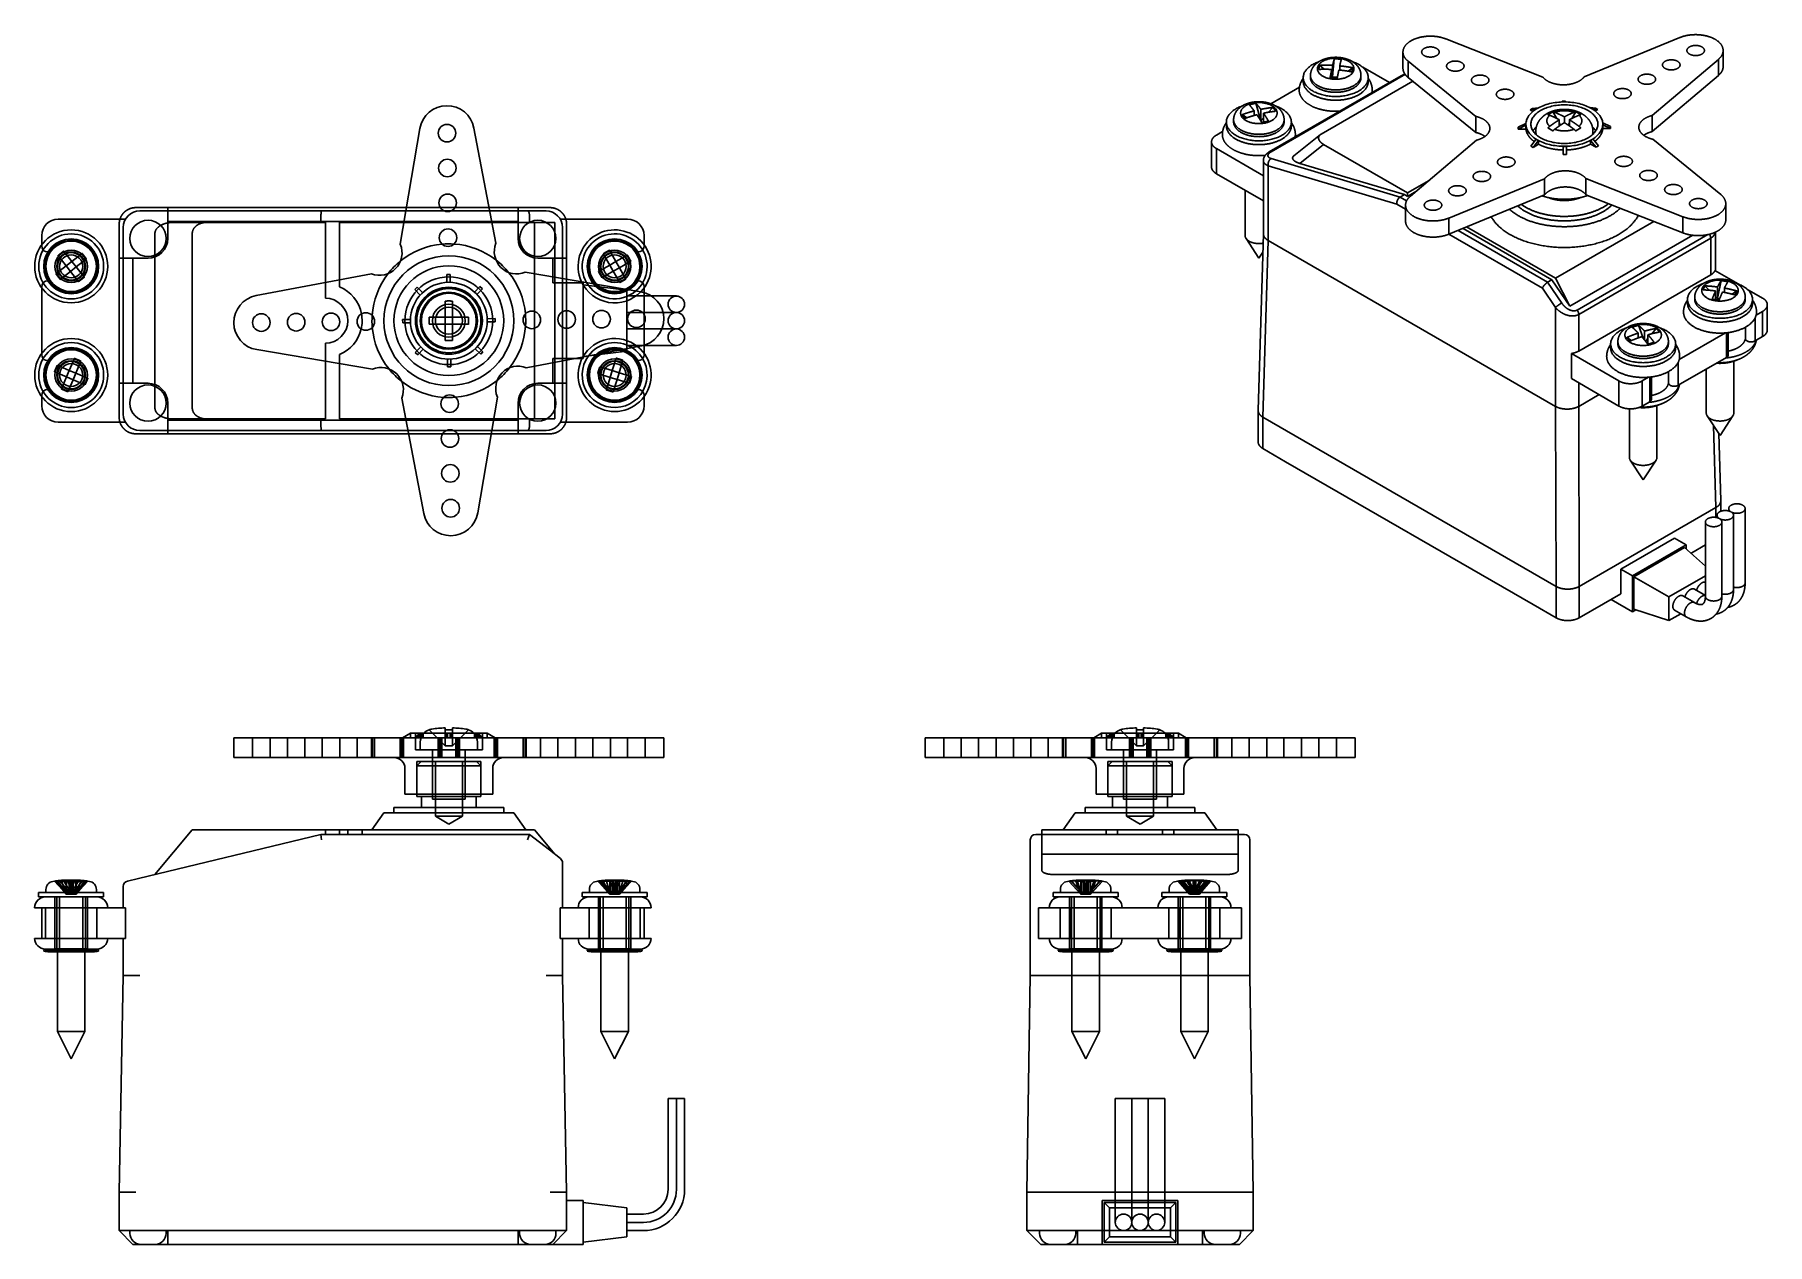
# Model space of a CAD drawing. Extents: x 3.27 to 9.48, y 3.29 to 7.63.
import ezdxf

# ---------------------------------------------------------------- set-up
doc = ezdxf.new("R2010")
doc.units = 0
for name, color, linetype in [('HIDDEN_EDGES_ANSI_', 7, 'CONTINUOUS'), ('VISIBLE_EDGES_ANSI_', 7, 'CONTINUOUS'), ('VISIBLE_TANGENT_EDGES_ANSI', 7, 'CONTINUOUS')]:
    doc.layers.add(name, color=color, linetype=linetype)

msp = doc.modelspace()

# ---------------------------------------------------------------- linework, layer by layer
at = {"layer": 'HIDDEN_EDGES_ANSI_'}
for p, q in [((3.7473, 7.0113), (3.7473, 6.901)), ((5.0032, 6.9621), (3.7473, 6.9621)), ((4.7385, 6.9995), (4.6015, 6.9995)), ((4.6035, 7.0113), (4.7245, 7.0113)), ((4.9016, 6.9995), (4.7635, 6.9995)), ((4.7774, 7.0113), (4.8994, 7.0113)), ((5.0032, 7.0113), (5.0032, 6.901)), ((3.5731, 6.9522), (3.5731, 6.2593)), ((3.5731, 6.9522), (3.5731, 6.9522)), ((4.5945, 6.9581), (4.9095, 6.9581)), ((5.1774, 6.9522), (5.1774, 6.2593)), ((5.1774, 6.9522), (5.1774, 6.9522)), ((3.2955, 6.8784), (3.2955, 6.8727)), ((5.455, 6.8727), (5.455, 6.8784)), ((3.6764, 6.8302), (3.5731, 6.8302)), ((3.6223, 6.8302), (3.6223, 6.3814)), ((5.0624, 6.6387), (5.0624, 6.7741)), ((5.0741, 6.8302), (5.1774, 6.8302)), ((5.1282, 6.7416), (5.1282, 6.8302)), ((3.2955, 6.7286), (3.2955, 6.7229)), ((4.3123, 6.6865), (4.3123, 6.7429)), ((4.3635, 6.7526), (4.3635, 6.7273)), ((5.1774, 6.7416), (5.1282, 6.7416)), ((5.1351, 6.7618), (5.1351, 6.4567)), ((5.1627, 6.6376), (5.1627, 6.7572)), ((5.1774, 6.7416), (5.2365, 6.7416)), ((5.2365, 6.7416), (5.2365, 6.4699)), ((5.2365, 6.7343), (5.394, 6.715)), ((5.394, 6.4965), (5.394, 6.715)), ((5.455, 6.7229), (5.455, 6.7286)), ((5.394, 6.6944), (5.453, 6.6944)), ((5.4824, 6.6944), (5.453, 6.6944)), ((5.455, 6.6283), (5.455, 6.7071)), ((5.394, 6.6353), (5.453, 6.6353)), ((5.394, 6.6353), (5.453, 6.6353)), ((5.453, 6.6353), (5.5235, 6.6353)), ((5.453, 6.6353), (5.5235, 6.6353)), ((5.455, 6.5179), (5.455, 6.5966)), ((4.3123, 6.4604), (4.3123, 6.5251)), ((5.0624, 6.4429), (5.0624, 6.5787)), ((5.1627, 6.462), (5.1627, 6.5824)), ((5.394, 6.5762), (5.453, 6.5762)), ((5.394, 6.5762), (5.453, 6.5762)), ((5.453, 6.5762), (5.5193, 6.5762)), ((5.5193, 6.5762), (5.453, 6.5762)), ((3.2955, 6.4886), (3.2955, 6.4829)), ((4.3635, 6.4842), (4.3635, 6.4517)), ((5.1282, 6.4699), (5.1774, 6.4699)), ((5.1282, 6.3814), (5.1282, 6.4699)), ((5.2365, 6.4699), (5.1774, 6.4699)), ((5.2365, 6.4772), (5.394, 6.4965)), ((5.394, 6.5172), (5.453, 6.5172)), ((5.453, 6.5172), (5.455, 6.5172)), ((5.455, 6.4829), (5.455, 6.4886)), ((3.2955, 6.3388), (3.2955, 6.3331)), ((3.6764, 6.3814), (3.5731, 6.3814)), ((5.0741, 6.3814), (5.1774, 6.3814)), ((5.455, 6.3331), (5.455, 6.3388)), ((3.7473, 6.2003), (3.7473, 6.3105)), ((5.0032, 6.2003), (5.0032, 6.3105)), ((3.5731, 6.2593), (3.5731, 6.2593)), ((3.7473, 6.2495), (5.0032, 6.2495)), ((4.9159, 6.2534), (4.6009, 6.2534)), ((5.1774, 6.2593), (5.1774, 6.2593)), ((4.6088, 6.2121), (4.7469, 6.2121)), ((4.611, 6.2003), (4.7329, 6.2003)), ((4.7719, 6.2121), (4.9089, 6.2121)), ((4.7858, 6.2003), (4.9069, 6.2003)), ((4.0511, 5.0393), (4.0511, 5.1102)), ((4.1141, 5.0393), (4.1141, 5.1102)), ((4.1761, 5.0393), (4.1761, 5.1102)), ((4.2391, 5.0393), (4.2391, 5.1102)), ((4.3011, 5.0393), (4.3011, 5.1102)), ((4.3641, 5.0393), (4.3641, 5.1102)), ((4.4261, 5.0393), (4.4261, 5.1102)), ((4.4776, 5.0393), (4.4776, 5.1102)), ((4.4891, 5.0393), (4.4891, 5.1102)), ((4.5812, 5.0393), (4.5812, 5.1102)), ((4.5874, 5.0393), (4.5874, 5.1102)), ((4.5923, 5.0393), (4.5923, 5.1102)), ((4.6174, 5.1263), (4.6175, 5.1263)), ((4.6175, 5.1102), (4.6175, 5.1263)), ((4.6527, 5.1263), (4.6328, 5.1102)), ((4.6351, 5.1263), (4.6351, 5.0672)), ((4.6411, 5.1102), (4.661, 5.1263)), ((4.6527, 5.1263), (4.6527, 5.1102)), ((4.6546, 5.1102), (4.6546, 5.1263)), ((4.661, 5.1102), (4.661, 5.1263)), ((4.6847, 5.1387), (4.7424, 5.081)), ((4.717, 5.0393), (4.717, 5.1102)), ((4.7182, 5.0393), (4.7182, 5.1102)), ((4.7195, 5.0393), (4.7195, 5.1102)), ((4.7207, 5.0393), (4.7207, 5.1102)), ((4.7267, 5.0393), (4.7267, 5.1102)), ((4.7279, 5.0393), (4.7279, 5.1102)), ((4.7291, 5.0393), (4.7291, 5.1102)), ((4.7304, 5.0393), (4.7304, 5.1102)), ((4.7424, 5.081), (4.7424, 5.1387)), ((4.7479, 5.1263), (4.7476, 5.1102)), ((4.7479, 5.1263), (4.7479, 5.1102)), ((4.7594, 5.1102), (4.7597, 5.1263)), ((4.7597, 5.1102), (4.7597, 5.1263)), ((4.7625, 5.1263), (4.7625, 5.1102)), ((4.768, 5.081), (4.8256, 5.1387)), ((4.768, 5.1387), (4.768, 5.081)), ((4.78, 5.0393), (4.78, 5.1102)), ((4.7812, 5.0393), (4.7812, 5.1102)), ((4.7825, 5.0393), (4.7825, 5.1102)), ((4.7837, 5.0393), (4.7837, 5.1102)), ((4.7896, 5.0393), (4.7896, 5.1102)), ((4.7909, 5.0393), (4.7909, 5.1102)), ((4.7921, 5.0393), (4.7921, 5.1102)), ((4.7934, 5.0393), (4.7934, 5.1102)), ((4.8473, 5.1263), (4.8473, 5.1102)), ((4.8473, 5.1263), (4.8669, 5.1102)), ((4.8753, 5.1102), (4.8558, 5.1263)), ((4.8558, 5.1102), (4.8558, 5.1263)), ((4.8576, 5.1263), (4.8576, 5.1102)), ((4.8753, 5.1263), (4.8753, 5.0672)), ((4.8928, 5.1263), (4.8928, 5.1102)), ((4.8928, 5.1263), (4.9207, 5.1102)), ((4.893, 5.1263), (4.893, 5.1262)), ((4.9181, 5.0393), (4.9181, 5.1102)), ((4.923, 5.0393), (4.923, 5.1102)), ((4.9237, 5.0393), (4.9237, 5.1102)), ((5.0213, 5.0393), (5.0213, 5.1102)), ((5.0293, 5.0393), (5.0293, 5.1102)), ((5.0843, 5.0393), (5.0843, 5.1102)), ((5.1463, 5.0393), (5.1463, 5.1102)), ((5.2093, 5.0393), (5.2093, 5.1102)), ((5.2713, 5.0393), (5.2713, 5.1102)), ((5.3343, 5.0393), (5.3343, 5.1102)), ((5.3963, 5.0393), (5.3963, 5.1102)), ((5.4593, 5.0393), (5.4593, 5.1102)), ((6.5296, 5.0393), (6.5296, 5.1102)), ((6.5926, 5.0393), (6.5926, 5.1102)), ((6.6546, 5.0393), (6.6546, 5.1102)), ((6.7176, 5.0393), (6.7176, 5.1102)), ((6.7796, 5.0393), (6.7796, 5.1102)), ((6.8426, 5.0393), (6.8426, 5.1102)), ((6.9046, 5.0393), (6.9046, 5.1102)), ((6.9561, 5.0393), (6.9561, 5.1102)), ((6.9676, 5.0393), (6.9676, 5.1102)), ((7.0597, 5.0393), (7.0597, 5.1102)), ((7.0659, 5.0393), (7.0659, 5.1102)), ((7.0708, 5.0393), (7.0708, 5.1102)), ((7.0959, 5.1263), (7.096, 5.1263)), ((7.096, 5.1102), (7.096, 5.1263)), ((7.1312, 5.1263), (7.1113, 5.1102)), ((7.1136, 5.1263), (7.1136, 5.0672)), ((7.1195, 5.1102), (7.1395, 5.1263)), ((7.1312, 5.1263), (7.1312, 5.1102)), ((7.1331, 5.1102), (7.1331, 5.1263)), ((7.1395, 5.1102), (7.1395, 5.1263)), ((7.1632, 5.1387), (7.2209, 5.081)), ((7.1955, 5.0393), (7.1955, 5.1102)), ((7.1967, 5.0393), (7.1967, 5.1102)), ((7.198, 5.0393), (7.198, 5.1102)), ((7.1992, 5.0393), (7.1992, 5.1102)), ((7.2052, 5.0393), (7.2052, 5.1102)), ((7.2064, 5.0393), (7.2064, 5.1102)), ((7.2076, 5.0393), (7.2076, 5.1102)), ((7.2089, 5.0393), (7.2089, 5.1102)), ((7.2209, 5.081), (7.2209, 5.1387)), ((7.2264, 5.1263), (7.2261, 5.1102)), ((7.2264, 5.1263), (7.2264, 5.1102)), ((7.2379, 5.1102), (7.2382, 5.1263)), ((7.2382, 5.1102), (7.2382, 5.1263)), ((7.241, 5.1263), (7.241, 5.1102)), ((7.2465, 5.1387), (7.2465, 5.081)), ((7.2465, 5.081), (7.3041, 5.1387)), ((7.2585, 5.0393), (7.2585, 5.1102)), ((7.2597, 5.0393), (7.2597, 5.1102)), ((7.261, 5.0393), (7.261, 5.1102)), ((7.2622, 5.0393), (7.2622, 5.1102)), ((7.2681, 5.0393), (7.2681, 5.1102)), ((7.2694, 5.0393), (7.2694, 5.1102)), ((7.2706, 5.0393), (7.2706, 5.1102)), ((7.2719, 5.0393), (7.2719, 5.1102)), ((7.3258, 5.1263), (7.3258, 5.1102)), ((7.3258, 5.1263), (7.3454, 5.1102)), ((7.3538, 5.1102), (7.3343, 5.1263)), ((7.3343, 5.1102), (7.3343, 5.1263)), ((7.3361, 5.1263), (7.3361, 5.1102)), ((7.3538, 5.1263), (7.3538, 5.0672)), ((7.3713, 5.1263), (7.3713, 5.1102)), ((7.3713, 5.1263), (7.3992, 5.1102)), ((7.3715, 5.1263), (7.3715, 5.1262)), ((7.3966, 5.0393), (7.3966, 5.1102)), ((7.4015, 5.0393), (7.4015, 5.1102)), ((7.4022, 5.0393), (7.4022, 5.1102)), ((7.4998, 5.0393), (7.4998, 5.1102)), ((7.5078, 5.0393), (7.5078, 5.1102)), ((7.5628, 5.0393), (7.5628, 5.1102)), ((7.6248, 5.0393), (7.6248, 5.1102)), ((7.6878, 5.0393), (7.6878, 5.1102)), ((7.7498, 5.0393), (7.7498, 5.1102)), ((7.8128, 5.0393), (7.8128, 5.1102)), ((7.8748, 5.0393), (7.8748, 5.1102)), ((7.9378, 5.0393), (7.9378, 5.1102)), ((4.6351, 5.0672), (4.8753, 5.0672)), ((4.6526, 5.0943), (4.6526, 5.0672)), ((4.6961, 5.0672), (4.6961, 4.8901)), ((4.6961, 5.0672), (4.6961, 5.0255)), ((4.768, 5.081), (4.7424, 5.081)), ((4.8142, 5.0672), (4.8142, 4.8901)), ((4.8142, 5.0672), (4.8142, 5.0255)), ((4.8577, 5.0943), (4.8577, 5.0672)), ((7.1136, 5.0672), (7.3538, 5.0672)), ((7.1311, 5.0943), (7.1311, 5.0672)), ((7.1746, 5.0672), (7.1746, 4.8901)), ((7.1746, 5.0672), (7.1746, 5.0255)), ((7.2209, 5.081), (7.2465, 5.081)), ((7.2927, 5.0672), (7.2927, 4.8901)), ((7.2927, 5.0672), (7.2927, 5.0255)), ((7.3362, 5.0943), (7.3362, 5.0672)), ((4.6558, 5.0255), (4.64, 5.0098)), ((4.64, 5.0255), (4.8703, 5.0255)), ((4.64, 5.0255), (4.64, 4.9074)), ((4.8703, 5.0098), (4.64, 5.0098)), ((4.64, 4.9074), (4.64, 5.0098)), ((4.7068, 4.8287), (4.7068, 5.0255)), ((4.8036, 4.8287), (4.8036, 5.0255)), ((4.8546, 5.0255), (4.8703, 5.0098)), ((4.8703, 5.0255), (4.8703, 4.9074)), ((4.8703, 4.9074), (4.8703, 5.0098)), ((7.1343, 5.0255), (7.1185, 5.0098)), ((7.1185, 5.0255), (7.3488, 5.0255)), ((7.1185, 5.0255), (7.1185, 4.9074)), ((7.3488, 5.0098), (7.1185, 5.0098)), ((7.1185, 4.9074), (7.1185, 5.0098)), ((7.1853, 4.8287), (7.1853, 5.0255)), ((7.2821, 4.8287), (7.2821, 5.0255)), ((7.3331, 5.0255), (7.3488, 5.0098)), ((7.3488, 5.0255), (7.3488, 4.9074)), ((7.3488, 4.9074), (7.3488, 5.0098)), ((4.6961, 4.8901), (4.8142, 4.8901)), ((7.1746, 4.8901), (7.2927, 4.8901)), ((4.8036, 4.8287), (4.7068, 4.8287)), ((4.7552, 4.7996), (4.7068, 4.8287)), ((4.7552, 4.7996), (4.8036, 4.8287)), ((7.2821, 4.8287), (7.1853, 4.8287)), ((7.2337, 4.7996), (7.1853, 4.8287)), ((7.2337, 4.7996), (7.2821, 4.8287)), ((4.393, 4.7795), (4.393, 4.7637)), ((4.4442, 4.7795), (4.4442, 4.7637)), ((7.1121, 4.7637), (6.8813, 4.7637)), ((7.1121, 4.7795), (7.1121, 4.7637)), ((7.1121, 4.7637), (7.3552, 4.7637)), ((7.153, 4.7795), (7.153, 4.7637)), ((7.3144, 4.7795), (7.3144, 4.7637)), ((7.3552, 4.7795), (7.3552, 4.7637)), ((7.586, 4.7637), (7.3552, 4.7637)), ((6.8813, 4.6928), (6.8813, 4.6354)), ((7.586, 4.6354), (7.586, 4.6928)), ((3.3829, 4.5489), (3.3829, 4.5997)), ((3.3986, 4.5997), (3.3986, 4.5489)), ((3.4031, 4.5995), (3.4031, 4.5489)), ((3.4077, 4.5489), (3.4077, 4.5997)), ((3.4176, 4.5993), (3.4176, 4.5489)), ((3.4188, 4.5489), (3.4188, 4.5997)), ((5.3322, 4.5489), (5.3322, 4.5997)), ((5.3449, 4.5997), (5.3449, 4.5489)), ((5.3545, 4.5992), (5.3545, 4.5489)), ((5.3582, 4.5997), (5.3582, 4.5489)), ((5.3656, 4.5489), (5.3656, 4.5994)), ((5.3671, 4.5489), (5.3671, 4.5997)), ((6.9207, 4.6198), (7.5467, 4.6198)), ((7.022, 4.5489), (7.022, 4.5997)), ((7.032, 4.5997), (7.032, 4.5489)), ((7.0456, 4.5997), (7.0456, 4.5489)), ((7.0473, 4.5489), (7.0473, 4.5997)), ((7.0548, 4.5994), (7.0548, 4.5489)), ((7.0556, 4.5489), (7.0556, 4.5997)), ((7.4106, 4.5997), (7.4106, 4.5489)), ((7.4111, 4.5991), (7.4111, 4.5489)), ((7.4237, 4.5489), (7.4237, 4.5997)), ((7.4263, 4.5489), (7.4263, 4.5997)), ((7.4308, 4.5489), (7.4308, 4.5997)), ((7.4334, 4.5489), (7.4334, 4.5987)), ((7.4465, 4.5997), (7.4465, 4.5489)), ((3.3409, 4.5958), (3.3841, 4.5489)), ((3.3428, 4.3525), (3.3428, 4.5391)), ((3.3428, 4.5391), (3.3428, 4.3521)), ((3.3829, 4.5489), (3.3459, 4.5958)), ((3.3495, 4.3525), (3.3495, 4.5391)), ((3.394, 4.5489), (3.3509, 4.5958)), ((3.3542, 4.5958), (3.3829, 4.5489)), ((3.3595, 4.5391), (3.3595, 4.3501)), ((3.3616, 4.5958), (3.3986, 4.5489)), ((3.3841, 4.5489), (3.3659, 4.5958)), ((3.4031, 4.5489), (3.3744, 4.5958)), ((3.3841, 4.5489), (3.3829, 4.5489)), ((3.3841, 4.5959), (3.3841, 4.5489)), ((3.3841, 4.5489), (3.4077, 4.5489)), ((3.3895, 4.5958), (3.4077, 4.5489)), ((3.394, 4.5489), (3.394, 4.5973)), ((3.4123, 4.5958), (3.394, 4.5489)), ((3.3986, 4.5489), (3.4273, 4.5958)), ((3.4401, 4.5958), (3.4031, 4.5489)), ((3.4077, 4.5489), (3.4508, 4.5958)), ((3.4176, 4.5489), (3.4077, 4.5489)), ((3.4176, 4.5489), (3.4358, 4.5958)), ((3.4608, 4.5958), (3.4176, 4.5489)), ((3.4176, 4.5489), (3.4188, 4.5489)), ((3.4475, 4.5958), (3.4188, 4.5489)), ((3.4188, 4.5489), (3.4558, 4.5958)), ((3.4422, 4.5391), (3.4422, 4.3501)), ((3.4522, 4.3525), (3.4522, 4.5391)), ((3.4589, 4.3525), (3.4589, 4.5391)), ((3.4589, 4.5391), (3.4589, 4.3521)), ((5.2889, 4.5958), (5.3337, 4.5489)), ((5.3322, 4.5489), (5.2915, 4.5958)), ((5.2916, 4.3525), (5.2916, 4.5391)), ((5.2916, 4.5391), (5.2916, 4.3521)), ((5.3412, 4.5489), (5.2963, 4.5958)), ((5.2983, 4.3525), (5.2983, 4.5391)), ((5.3041, 4.5958), (5.3449, 4.5489)), ((5.3083, 4.5391), (5.3083, 4.3501)), ((5.3091, 4.5958), (5.3322, 4.5489)), ((5.3337, 4.5489), (5.32, 4.5958)), ((5.3545, 4.5489), (5.3314, 4.5958)), ((5.3337, 4.5489), (5.3322, 4.5489)), ((5.3337, 4.5489), (5.3337, 4.596)), ((5.3582, 4.5489), (5.3337, 4.5489)), ((5.3412, 4.5959), (5.3412, 4.5489)), ((5.3548, 4.5958), (5.3412, 4.5489)), ((5.3445, 4.5958), (5.3582, 4.5489)), ((5.3449, 4.5489), (5.368, 4.5958)), ((5.3952, 4.5958), (5.3545, 4.5489)), ((5.3582, 4.5489), (5.403, 4.5958)), ((5.3582, 4.5489), (5.3656, 4.5489)), ((5.4105, 4.5958), (5.3656, 4.5489)), ((5.3656, 4.5489), (5.3793, 4.5958)), ((5.3656, 4.5489), (5.3671, 4.5489)), ((5.3902, 4.5958), (5.3671, 4.5489)), ((5.3671, 4.5489), (5.4079, 4.5958)), ((5.391, 4.5391), (5.391, 4.3501)), ((5.4011, 4.3525), (5.4011, 4.5391)), ((5.4077, 4.3525), (5.4077, 4.5391)), ((5.4077, 4.5391), (5.4077, 4.3521)), ((6.978, 4.5958), (7.0228, 4.5489)), ((6.9789, 4.5958), (7.022, 4.5489)), ((6.9807, 4.3525), (6.9807, 4.5391)), ((6.9807, 4.5391), (6.9807, 4.3521)), ((7.0303, 4.5489), (6.9855, 4.5958)), ((6.9874, 4.3525), (6.9874, 4.5391)), ((7.032, 4.5489), (6.9888, 4.5958)), ((6.9975, 4.5391), (6.9975, 4.3501)), ((7.022, 4.5489), (7.0038, 4.5958)), ((7.0228, 4.5489), (7.0092, 4.5958)), ((7.0228, 4.5489), (7.022, 4.5489)), ((7.0228, 4.596), (7.0228, 4.5489)), ((7.0228, 4.5489), (7.0473, 4.5489)), ((7.0274, 4.5958), (7.0456, 4.5489)), ((7.0303, 4.5489), (7.0303, 4.5959)), ((7.0439, 4.5958), (7.0303, 4.5489)), ((7.0502, 4.5958), (7.032, 4.5489)), ((7.0337, 4.5958), (7.0473, 4.5489)), ((7.0456, 4.5489), (7.0888, 4.5958)), ((7.0473, 4.5489), (7.0921, 4.5958)), ((7.0548, 4.5489), (7.0473, 4.5489)), ((7.0548, 4.5489), (7.0684, 4.5958)), ((7.0996, 4.5958), (7.0548, 4.5489)), ((7.0548, 4.5489), (7.0556, 4.5489)), ((7.0987, 4.5958), (7.0556, 4.5489)), ((7.0556, 4.5489), (7.0738, 4.5958)), ((7.0801, 4.5391), (7.0801, 4.3501)), ((7.0902, 4.3525), (7.0902, 4.5391)), ((7.0969, 4.3525), (7.0969, 4.5391)), ((7.0969, 4.5391), (7.0969, 4.3521)), ((7.4111, 4.5489), (7.3704, 4.5958)), ((7.3705, 4.3525), (7.3705, 4.5391)), ((7.3705, 4.5391), (7.3705, 4.3521)), ((7.4106, 4.5489), (7.3736, 4.5958)), ((7.3772, 4.3525), (7.3772, 4.5391)), ((7.3819, 4.5958), (7.4106, 4.5489)), ((7.383, 4.5958), (7.4237, 4.5489)), ((7.3872, 4.5391), (7.3872, 4.3501)), ((7.388, 4.5958), (7.4111, 4.5489)), ((7.3893, 4.5958), (7.4263, 4.5489)), ((7.4308, 4.5489), (7.4021, 4.5958)), ((7.4334, 4.5489), (7.4103, 4.5958)), ((7.4106, 4.5489), (7.4111, 4.5489)), ((7.4111, 4.5489), (7.4237, 4.5489)), ((7.4237, 4.5489), (7.4469, 4.5958)), ((7.446, 4.5489), (7.4237, 4.5489)), ((7.4263, 4.5489), (7.455, 4.5958)), ((7.4678, 4.5958), (7.4308, 4.5489)), ((7.4741, 4.5958), (7.4334, 4.5489)), ((7.446, 4.596), (7.446, 4.5489)), ((7.446, 4.5489), (7.4868, 4.5958)), ((7.4691, 4.5958), (7.446, 4.5489)), ((7.4465, 4.5489), (7.446, 4.5489)), ((7.4465, 4.5489), (7.4835, 4.5958)), ((7.4752, 4.5958), (7.4465, 4.5489)), ((7.4699, 4.5391), (7.4699, 4.3501)), ((7.4799, 4.3525), (7.4799, 4.5391)), ((7.4866, 4.3525), (7.4866, 4.5391)), ((7.4866, 4.5391), (7.4866, 4.3521)), ((3.3093, 4.5007), (3.3093, 4.3905)), ((3.4924, 4.3905), (3.4924, 4.5007)), ((3.4924, 4.5007), (3.4924, 4.3905)), ((5.2581, 4.3905), (5.2581, 4.5007)), ((5.2581, 4.5007), (5.2581, 4.3905)), ((5.4412, 4.5007), (5.4412, 4.3905)), ((6.9473, 4.3905), (6.9473, 4.5007)), ((6.9473, 4.5007), (6.9473, 4.3905)), ((7.1303, 4.3905), (7.1303, 4.5007)), ((7.1303, 4.5007), (7.1303, 4.3905)), ((7.337, 4.3905), (7.337, 4.5007)), ((7.337, 4.5007), (7.337, 4.3905)), ((7.5201, 4.3905), (7.5201, 4.5007)), ((7.5201, 4.5007), (7.5201, 4.3905)), ((3.4589, 4.3525), (3.3428, 4.3525)), ((3.3595, 4.3501), (3.3516, 4.3422)), ((3.3595, 4.3501), (3.4422, 4.3501)), ((3.4422, 4.3501), (3.4501, 4.3422)), ((5.4077, 4.3525), (5.2916, 4.3525)), ((5.3083, 4.3501), (5.3005, 4.3422)), ((5.3083, 4.3501), (5.391, 4.3501)), ((5.391, 4.3501), (5.3989, 4.3422)), ((7.0969, 4.3525), (6.9807, 4.3525)), ((6.9975, 4.3501), (6.9896, 4.3422)), ((6.9975, 4.3501), (7.0801, 4.3501)), ((7.0801, 4.3501), (7.088, 4.3422)), ((7.4866, 4.3525), (7.3705, 4.3525)), ((7.3872, 4.3501), (7.3794, 4.3422)), ((7.3872, 4.3501), (7.4699, 4.3501)), ((7.4699, 4.3501), (7.4778, 4.3422)), ((3.3221, 4.3489), (3.4796, 4.3489)), ((5.2709, 4.3489), (5.4284, 4.3489)), ((6.9601, 4.3489), (7.1175, 4.3489)), ((7.3498, 4.3489), (7.5073, 4.3489)), ((7.088, 4.2578), (6.9896, 4.2578)), ((7.4778, 4.2578), (7.3794, 4.2578)), ((5.5711, 3.4901), (5.5711, 3.8164)), ((7.3223, 3.4802), (7.1451, 3.4802)), ((7.3223, 3.4507), (7.1451, 3.4507)), ((7.1451, 3.4435), (7.3223, 3.4435)), ((7.1451, 3.4241), (7.3223, 3.4241)), ((5.394, 3.372), (5.453, 3.372)), ((7.0979, 3.3424), (7.3695, 3.3424))]:
    msp.add_line(p, q, dxfattribs=at)
for points in [[(3.5758, 6.9699, 0), (3.5758, 6.9699, 0), (3.5758, 6.9698, 0), (3.5757, 6.9697, 0), (3.5757, 6.9696, 0), (3.5757, 6.9695, 0), (3.5756, 6.9694, 0), (3.5756, 6.9693, 0), (3.5756, 6.9692, 0), (3.5756, 6.9691, 0), (3.5755, 6.969, 0), (3.5755, 6.969, 0), (3.5755, 6.9689, 0), (3.5755, 6.9688, 0), (3.5754, 6.9687, 0), (3.5754, 6.9686, 0), (3.5754, 6.9685, 0), (3.5754, 6.9684, 0), (3.5753, 6.9683, 0), (3.5753, 6.9682, 0), (3.5753, 6.9681, 0), (3.5753, 6.968, 0), (3.5752, 6.968, 0), (3.5752, 6.9679, 0), (3.5752, 6.9678, 0), (3.5752, 6.9677, 0), (3.5751, 6.9676, 0), (3.5751, 6.9675, 0), (3.5751, 6.9674, 0), (3.5751, 6.9673, 0), (3.575, 6.9672, 0), (3.575, 6.9671, 0), (3.575, 6.9671, 0), (3.575, 6.967, 0), (3.5749, 6.9669, 0), (3.5749, 6.9668, 0), (3.5749, 6.9667, 0), (3.5749, 6.9666, 0), (3.5749, 6.9665, 0), (3.5748, 6.9664, 0), (3.5748, 6.9663, 0), (3.5748, 6.9662, 0), (3.5748, 6.9661, 0), (3.5747, 6.966, 0), (3.5747, 6.966, 0), (3.5747, 6.9659, 0), (3.5747, 6.9658, 0), (3.5747, 6.9657, 0), (3.5746, 6.9656, 0), (3.5746, 6.9655, 0), (3.5746, 6.9654, 0), (3.5746, 6.9653, 0), (3.5745, 6.9652, 0), (3.5745, 6.9651, 0), (3.5745, 6.965, 0), (3.5745, 6.9649, 0), (3.5745, 6.9649, 0), (3.5744, 6.9648, 0), (3.5744, 6.9647, 0), (3.5744, 6.9646, 0), (3.5744, 6.9645, 0), (3.5744, 6.9644, 0), (3.5743, 6.9643, 0), (3.5743, 6.9642, 0), (3.5743, 6.9641, 0), (3.5743, 6.964, 0), (3.5743, 6.9639, 0), (3.5743, 6.9638, 0), (3.5742, 6.9637, 0), (3.5742, 6.9637, 0), (3.5742, 6.9636, 0), (3.5742, 6.9635, 0), (3.5742, 6.9634, 0), (3.5741, 6.9633, 0), (3.5741, 6.9632, 0), (3.5741, 6.9631, 0), (3.5741, 6.963, 0), (3.5741, 6.9629, 0), (3.5741, 6.9628, 0), (3.574, 6.9627, 0), (3.574, 6.9626, 0), (3.574, 6.9625, 0), (3.574, 6.9624, 0), (3.574, 6.9623, 0), (3.574, 6.9623, 0), (3.5739, 6.9622, 0), (3.5739, 6.9621, 0), (3.5739, 6.962, 0), (3.5739, 6.9619, 0), (3.5739, 6.9618, 0), (3.5739, 6.9617, 0), (3.5739, 6.9616, 0), (3.5738, 6.9615, 0), (3.5738, 6.9614, 0), (3.5738, 6.9613, 0), (3.5738, 6.9612, 0), (3.5738, 6.9611, 0), (3.5738, 6.9611, 0), (3.5737, 6.961, 0), (3.5737, 6.9609, 0), (3.5737, 6.9608, 0), (3.5737, 6.9607, 0), (3.5737, 6.9606, 0), (3.5737, 6.9605, 0), (3.5737, 6.9604, 0), (3.5737, 6.9603, 0), (3.5736, 6.9602, 0), (3.5736, 6.9601, 0), (3.5736, 6.96, 0), (3.5736, 6.9599, 0), (3.5736, 6.9598, 0), (3.5736, 6.9597, 0), (3.5736, 6.9596, 0), (3.5736, 6.9596, 0), (3.5735, 6.9595, 0), (3.5735, 6.9594, 0), (3.5735, 6.9593, 0), (3.5735, 6.9592, 0), (3.5735, 6.9591, 0), (3.5735, 6.959, 0), (3.5735, 6.9589, 0), (3.5735, 6.9588, 0), (3.5735, 6.9587, 0), (3.5734, 6.9586, 0), (3.5734, 6.9585, 0), (3.5734, 6.9584, 0), (3.5734, 6.9584, 0), (3.5734, 6.9582, 0), (3.5734, 6.9582, 0), (3.5734, 6.9581, 0), (3.5734, 6.958, 0), (3.5734, 6.9579, 0), (3.5734, 6.9578, 0), (3.5734, 6.9577, 0), (3.5733, 6.9576, 0), (3.5733, 6.9575, 0), (3.5733, 6.9574, 0), (3.5733, 6.9573, 0), (3.5733, 6.9572, 0), (3.5733, 6.9571, 0), (3.5733, 6.957, 0), (3.5733, 6.9569, 0), (3.5733, 6.9569, 0), (3.5733, 6.9568, 0), (3.5733, 6.9567, 0), (3.5733, 6.9566, 0), (3.5732, 6.9565, 0), (3.5732, 6.9564, 0), (3.5732, 6.9563, 0), (3.5732, 6.9562, 0), (3.5732, 6.9561, 0), (3.5732, 6.956, 0), (3.5732, 6.9559, 0), (3.5732, 6.9558, 0), (3.5732, 6.9557, 0), (3.5732, 6.9556, 0), (3.5732, 6.9555, 0), (3.5732, 6.9554, 0), (3.5732, 6.9553, 0), (3.5732, 6.9553, 0), (3.5732, 6.9551, 0), (3.5732, 6.9551, 0), (3.5732, 6.955, 0), (3.5732, 6.9549, 0), (3.5732, 6.9548, 0), (3.5732, 6.9547, 0), (3.5732, 6.9546, 0), (3.5731, 6.9545, 0), (3.5731, 6.9544, 0), (3.5731, 6.9543, 0), (3.5731, 6.9542, 0), (3.5731, 6.9541, 0), (3.5731, 6.954, 0), (3.5731, 6.9539, 0), (3.5731, 6.9538, 0), (3.5731, 6.9537, 0), (3.5731, 6.9536, 0), (3.5731, 6.9535, 0), (3.5731, 6.9535, 0), (3.5731, 6.9534, 0), (3.5731, 6.9533, 0), (3.5731, 6.9532, 0), (3.5731, 6.9531, 0), (3.5731, 6.953, 0), (3.5731, 6.9529, 0), (3.5731, 6.9528, 0), (3.5731, 6.9527, 0), (3.5731, 6.9526, 0), (3.5731, 6.9525, 0), (3.5731, 6.9524, 0), (3.5731, 6.9523, 0), (3.5731, 6.9522, 0)], [(5.1747, 6.9699, 0), (5.1747, 6.9699, 0), (5.1748, 6.9698, 0), (5.1748, 6.9697, 0), (5.1748, 6.9696, 0), (5.1749, 6.9695, 0), (5.1749, 6.9694, 0), (5.1749, 6.9693, 0), (5.1749, 6.9692, 0), (5.175, 6.9691, 0), (5.175, 6.969, 0), (5.175, 6.969, 0), (5.175, 6.9689, 0), (5.1751, 6.9688, 0), (5.1751, 6.9687, 0), (5.1751, 6.9686, 0), (5.1751, 6.9685, 0), (5.1752, 6.9684, 0), (5.1752, 6.9683, 0), (5.1752, 6.9682, 0), (5.1752, 6.9681, 0), (5.1753, 6.968, 0), (5.1753, 6.968, 0), (5.1753, 6.9679, 0), (5.1753, 6.9678, 0), (5.1754, 6.9677, 0), (5.1754, 6.9676, 0), (5.1754, 6.9675, 0), (5.1754, 6.9674, 0), (5.1755, 6.9673, 0), (5.1755, 6.9672, 0), (5.1755, 6.9671, 0), (5.1755, 6.9671, 0), (5.1756, 6.967, 0), (5.1756, 6.9669, 0), (5.1756, 6.9668, 0), (5.1756, 6.9667, 0), (5.1757, 6.9666, 0), (5.1757, 6.9665, 0), (5.1757, 6.9664, 0), (5.1757, 6.9663, 0), (5.1757, 6.9662, 0), (5.1758, 6.9661, 0), (5.1758, 6.966, 0), (5.1758, 6.966, 0), (5.1758, 6.9659, 0), (5.1759, 6.9658, 0), (5.1759, 6.9657, 0), (5.1759, 6.9656, 0), (5.1759, 6.9655, 0), (5.1759, 6.9654, 0), (5.176, 6.9653, 0), (5.176, 6.9652, 0), (5.176, 6.9651, 0), (5.176, 6.965, 0), (5.176, 6.9649, 0), (5.1761, 6.9649, 0), (5.1761, 6.9648, 0), (5.1761, 6.9647, 0), (5.1761, 6.9646, 0), (5.1761, 6.9645, 0), (5.1762, 6.9644, 0), (5.1762, 6.9643, 0), (5.1762, 6.9642, 0), (5.1762, 6.9641, 0), (5.1762, 6.964, 0), (5.1763, 6.9639, 0), (5.1763, 6.9638, 0), (5.1763, 6.9637, 0), (5.1763, 6.9637, 0), (5.1763, 6.9636, 0), (5.1764, 6.9635, 0), (5.1764, 6.9634, 0), (5.1764, 6.9633, 0), (5.1764, 6.9632, 0), (5.1764, 6.9631, 0), (5.1764, 6.963, 0), (5.1764, 6.9629, 0), (5.1765, 6.9628, 0), (5.1765, 6.9627, 0), (5.1765, 6.9626, 0), (5.1765, 6.9625, 0), (5.1765, 6.9624, 0), (5.1765, 6.9623, 0), (5.1766, 6.9623, 0), (5.1766, 6.9622, 0), (5.1766, 6.9621, 0), (5.1766, 6.962, 0), (5.1766, 6.9619, 0), (5.1767, 6.9618, 0), (5.1767, 6.9617, 0), (5.1767, 6.9616, 0), (5.1767, 6.9615, 0), (5.1767, 6.9614, 0), (5.1767, 6.9613, 0), (5.1767, 6.9612, 0), (5.1768, 6.9611, 0), (5.1768, 6.9611, 0), (5.1768, 6.961, 0), (5.1768, 6.9609, 0), (5.1768, 6.9608, 0), (5.1768, 6.9607, 0), (5.1768, 6.9606, 0), (5.1768, 6.9605, 0), (5.1769, 6.9604, 0), (5.1769, 6.9603, 0), (5.1769, 6.9602, 0), (5.1769, 6.9601, 0), (5.1769, 6.96, 0), (5.1769, 6.9599, 0), (5.1769, 6.9598, 0), (5.1769, 6.9597, 0), (5.177, 6.9596, 0), (5.177, 6.9596, 0), (5.177, 6.9595, 0), (5.177, 6.9594, 0), (5.177, 6.9593, 0), (5.177, 6.9592, 0), (5.177, 6.9591, 0), (5.177, 6.959, 0), (5.1771, 6.9589, 0), (5.1771, 6.9588, 0), (5.1771, 6.9587, 0), (5.1771, 6.9586, 0), (5.1771, 6.9585, 0), (5.1771, 6.9584, 0), (5.1771, 6.9584, 0), (5.1771, 6.9582, 0), (5.1771, 6.9582, 0), (5.1771, 6.9581, 0), (5.1772, 6.958, 0), (5.1772, 6.9579, 0), (5.1772, 6.9578, 0), (5.1772, 6.9577, 0), (5.1772, 6.9576, 0), (5.1772, 6.9575, 0), (5.1772, 6.9574, 0), (5.1772, 6.9573, 0), (5.1772, 6.9572, 0), (5.1772, 6.9571, 0), (5.1772, 6.957, 0), (5.1772, 6.9569, 0), (5.1772, 6.9569, 0), (5.1773, 6.9568, 0), (5.1773, 6.9567, 0), (5.1773, 6.9566, 0), (5.1773, 6.9565, 0), (5.1773, 6.9564, 0), (5.1773, 6.9563, 0), (5.1773, 6.9562, 0), (5.1773, 6.9561, 0), (5.1773, 6.956, 0), (5.1773, 6.9559, 0), (5.1773, 6.9558, 0), (5.1773, 6.9557, 0), (5.1773, 6.9556, 0), (5.1773, 6.9555, 0), (5.1773, 6.9554, 0), (5.1773, 6.9553, 0), (5.1773, 6.9553, 0), (5.1774, 6.9551, 0), (5.1774, 6.9551, 0), (5.1774, 6.955, 0), (5.1774, 6.9549, 0), (5.1774, 6.9548, 0), (5.1774, 6.9547, 0), (5.1774, 6.9546, 0), (5.1774, 6.9545, 0), (5.1774, 6.9544, 0), (5.1774, 6.9543, 0), (5.1774, 6.9542, 0), (5.1774, 6.9541, 0), (5.1774, 6.954, 0), (5.1774, 6.9539, 0), (5.1774, 6.9538, 0), (5.1774, 6.9537, 0), (5.1774, 6.9536, 0), (5.1774, 6.9535, 0), (5.1774, 6.9535, 0), (5.1774, 6.9534, 0), (5.1774, 6.9533, 0), (5.1774, 6.9532, 0), (5.1774, 6.9531, 0), (5.1774, 6.953, 0), (5.1774, 6.9529, 0), (5.1774, 6.9528, 0), (5.1774, 6.9527, 0), (5.1774, 6.9526, 0), (5.1774, 6.9525, 0), (5.1774, 6.9524, 0), (5.1774, 6.9523, 0), (5.1774, 6.9522, 0)], [(3.5758, 6.2416, 0), (3.5758, 6.2417, 0), (3.5758, 6.2418, 0), (3.5757, 6.2419, 0), (3.5757, 6.242, 0), (3.5757, 6.242, 0), (3.5756, 6.2421, 0), (3.5756, 6.2422, 0), (3.5756, 6.2423, 0), (3.5756, 6.2424, 0), (3.5755, 6.2425, 0), (3.5755, 6.2426, 0), (3.5755, 6.2427, 0), (3.5755, 6.2428, 0), (3.5754, 6.2429, 0), (3.5754, 6.243, 0), (3.5754, 6.243, 0), (3.5754, 6.2431, 0), (3.5753, 6.2432, 0), (3.5753, 6.2433, 0), (3.5753, 6.2434, 0), (3.5753, 6.2435, 0), (3.5752, 6.2436, 0), (3.5752, 6.2437, 0), (3.5752, 6.2438, 0), (3.5752, 6.2439, 0), (3.5751, 6.2439, 0), (3.5751, 6.244, 0), (3.5751, 6.2441, 0), (3.5751, 6.2442, 0), (3.575, 6.2443, 0), (3.575, 6.2444, 0), (3.575, 6.2445, 0), (3.575, 6.2446, 0), (3.5749, 6.2447, 0), (3.5749, 6.2448, 0), (3.5749, 6.2449, 0), (3.5749, 6.245, 0), (3.5749, 6.245, 0), (3.5748, 6.2451, 0), (3.5748, 6.2452, 0), (3.5748, 6.2453, 0), (3.5748, 6.2454, 0), (3.5747, 6.2455, 0), (3.5747, 6.2456, 0), (3.5747, 6.2457, 0), (3.5747, 6.2458, 0), (3.5747, 6.2459, 0), (3.5746, 6.2459, 0), (3.5746, 6.2461, 0), (3.5746, 6.2461, 0), (3.5746, 6.2462, 0), (3.5745, 6.2463, 0), (3.5745, 6.2464, 0), (3.5745, 6.2465, 0), (3.5745, 6.2466, 0), (3.5745, 6.2467, 0), (3.5744, 6.2468, 0), (3.5744, 6.2469, 0), (3.5744, 6.247, 0), (3.5744, 6.2471, 0), (3.5744, 6.2472, 0), (3.5743, 6.2472, 0), (3.5743, 6.2473, 0), (3.5743, 6.2474, 0), (3.5743, 6.2475, 0), (3.5743, 6.2476, 0), (3.5743, 6.2477, 0), (3.5742, 6.2478, 0), (3.5742, 6.2479, 0), (3.5742, 6.248, 0), (3.5742, 6.2481, 0), (3.5742, 6.2482, 0), (3.5741, 6.2483, 0), (3.5741, 6.2484, 0), (3.5741, 6.2484, 0), (3.5741, 6.2485, 0), (3.5741, 6.2486, 0), (3.5741, 6.2487, 0), (3.574, 6.2488, 0), (3.574, 6.2489, 0), (3.574, 6.249, 0), (3.574, 6.2491, 0), (3.574, 6.2492, 0), (3.574, 6.2493, 0), (3.5739, 6.2494, 0), (3.5739, 6.2495, 0), (3.5739, 6.2496, 0), (3.5739, 6.2496, 0), (3.5739, 6.2497, 0), (3.5739, 6.2498, 0), (3.5739, 6.2499, 0), (3.5738, 6.25, 0), (3.5738, 6.2501, 0), (3.5738, 6.2502, 0), (3.5738, 6.2503, 0), (3.5738, 6.2504, 0), (3.5738, 6.2505, 0), (3.5737, 6.2506, 0), (3.5737, 6.2507, 0), (3.5737, 6.2508, 0), (3.5737, 6.2509, 0), (3.5737, 6.2509, 0), (3.5737, 6.251, 0), (3.5737, 6.2511, 0), (3.5737, 6.2512, 0), (3.5736, 6.2513, 0), (3.5736, 6.2514, 0), (3.5736, 6.2515, 0), (3.5736, 6.2516, 0), (3.5736, 6.2517, 0), (3.5736, 6.2518, 0), (3.5736, 6.2519, 0), (3.5736, 6.252, 0), (3.5735, 6.2521, 0), (3.5735, 6.2522, 0), (3.5735, 6.2523, 0), (3.5735, 6.2523, 0), (3.5735, 6.2524, 0), (3.5735, 6.2525, 0), (3.5735, 6.2526, 0), (3.5735, 6.2527, 0), (3.5735, 6.2528, 0), (3.5734, 6.2529, 0), (3.5734, 6.253, 0), (3.5734, 6.2531, 0), (3.5734, 6.2532, 0), (3.5734, 6.2533, 0), (3.5734, 6.2534, 0), (3.5734, 6.2535, 0), (3.5734, 6.2536, 0), (3.5734, 6.2537, 0), (3.5734, 6.2538, 0), (3.5734, 6.2538, 0), (3.5733, 6.2539, 0), (3.5733, 6.254, 0), (3.5733, 6.2541, 0), (3.5733, 6.2542, 0), (3.5733, 6.2543, 0), (3.5733, 6.2544, 0), (3.5733, 6.2545, 0), (3.5733, 6.2546, 0), (3.5733, 6.2547, 0), (3.5733, 6.2548, 0), (3.5733, 6.2549, 0), (3.5733, 6.255, 0), (3.5732, 6.2551, 0), (3.5732, 6.2552, 0), (3.5732, 6.2553, 0), (3.5732, 6.2553, 0), (3.5732, 6.2554, 0), (3.5732, 6.2555, 0), (3.5732, 6.2556, 0), (3.5732, 6.2557, 0), (3.5732, 6.2558, 0), (3.5732, 6.2559, 0), (3.5732, 6.256, 0), (3.5732, 6.2561, 0), (3.5732, 6.2562, 0), (3.5732, 6.2563, 0), (3.5732, 6.2564, 0), (3.5732, 6.2565, 0), (3.5732, 6.2566, 0), (3.5732, 6.2567, 0), (3.5732, 6.2568, 0), (3.5732, 6.2569, 0), (3.5732, 6.2569, 0), (3.5731, 6.257, 0), (3.5731, 6.2571, 0), (3.5731, 6.2572, 0), (3.5731, 6.2573, 0), (3.5731, 6.2574, 0), (3.5731, 6.2575, 0), (3.5731, 6.2576, 0), (3.5731, 6.2577, 0), (3.5731, 6.2578, 0), (3.5731, 6.2579, 0), (3.5731, 6.258, 0), (3.5731, 6.2581, 0), (3.5731, 6.2582, 0), (3.5731, 6.2583, 0), (3.5731, 6.2584, 0), (3.5731, 6.2584, 0), (3.5731, 6.2585, 0), (3.5731, 6.2586, 0), (3.5731, 6.2587, 0), (3.5731, 6.2588, 0), (3.5731, 6.2589, 0), (3.5731, 6.259, 0), (3.5731, 6.2591, 0), (3.5731, 6.2592, 0), (3.5731, 6.2593, 0)], [(5.1774, 6.2593, 0), (5.1774, 6.2592, 0), (5.1774, 6.259, 0), (5.1774, 6.2589, 0), (5.1774, 6.2587, 0), (5.1774, 6.2586, 0), (5.1774, 6.2584, 0), (5.1774, 6.2583, 0), (5.1774, 6.2582, 0), (5.1774, 6.258, 0), (5.1774, 6.2579, 0), (5.1774, 6.2577, 0), (5.1774, 6.2576, 0), (5.1774, 6.2575, 0), (5.1774, 6.2573, 0), (5.1774, 6.2572, 0), (5.1774, 6.257, 0), (5.1774, 6.2569, 0), (5.1774, 6.2568, 0), (5.1774, 6.2566, 0), (5.1774, 6.2565, 0), (5.1773, 6.2563, 0), (5.1773, 6.2562, 0), (5.1773, 6.256, 0), (5.1773, 6.2559, 0), (5.1773, 6.2558, 0), (5.1773, 6.2556, 0), (5.1773, 6.2555, 0), (5.1773, 6.2553, 0), (5.1773, 6.2552, 0), (5.1773, 6.255, 0), (5.1773, 6.2549, 0), (5.1772, 6.2548, 0), (5.1772, 6.2546, 0), (5.1772, 6.2545, 0), (5.1772, 6.2543, 0), (5.1772, 6.2542, 0), (5.1772, 6.2541, 0), (5.1772, 6.2539, 0), (5.1772, 6.2538, 0), (5.1772, 6.2536, 0), (5.1771, 6.2535, 0), (5.1771, 6.2534, 0), (5.1771, 6.2532, 0), (5.1771, 6.2531, 0), (5.1771, 6.2529, 0), (5.1771, 6.2528, 0), (5.1771, 6.2527, 0), (5.177, 6.2525, 0), (5.177, 6.2524, 0), (5.177, 6.2522, 0), (5.177, 6.2521, 0), (5.177, 6.2519, 0), (5.1769, 6.2518, 0), (5.1769, 6.2517, 0), (5.1769, 6.2515, 0), (5.1769, 6.2514, 0), (5.1769, 6.2512, 0), (5.1769, 6.2511, 0), (5.1768, 6.251, 0), (5.1768, 6.2508, 0), (5.1768, 6.2507, 0), (5.1768, 6.2505, 0), (5.1768, 6.2504, 0), (5.1767, 6.2503, 0), (5.1767, 6.2501, 0), (5.1767, 6.25, 0), (5.1767, 6.2499, 0), (5.1766, 6.2497, 0), (5.1766, 6.2496, 0), (5.1766, 6.2494, 0), (5.1766, 6.2493, 0), (5.1765, 6.2492, 0), (5.1765, 6.249, 0), (5.1765, 6.2489, 0), (5.1765, 6.2487, 0), (5.1764, 6.2486, 0), (5.1764, 6.2485, 0), (5.1764, 6.2483, 0), (5.1764, 6.2482, 0), (5.1763, 6.248, 0), (5.1763, 6.2479, 0), (5.1763, 6.2478, 0), (5.1763, 6.2476, 0), (5.1762, 6.2475, 0), (5.1762, 6.2473, 0), (5.1762, 6.2472, 0), (5.1761, 6.2471, 0), (5.1761, 6.2469, 0), (5.1761, 6.2468, 0), (5.1761, 6.2466, 0), (5.176, 6.2465, 0), (5.176, 6.2464, 0), (5.176, 6.2462, 0), (5.1759, 6.2461, 0), (5.1759, 6.246, 0), (5.1759, 6.2458, 0), (5.1758, 6.2457, 0), (5.1758, 6.2455, 0), (5.1758, 6.2454, 0), (5.1757, 6.2453, 0), (5.1757, 6.2451, 0), (5.1757, 6.245, 0), (5.1756, 6.2449, 0), (5.1756, 6.2447, 0), (5.1756, 6.2446, 0), (5.1755, 6.2444, 0), (5.1755, 6.2443, 0), (5.1755, 6.2442, 0), (5.1754, 6.244, 0), (5.1754, 6.2439, 0), (5.1753, 6.2438, 0), (5.1753, 6.2436, 0), (5.1753, 6.2435, 0), (5.1752, 6.2434, 0), (5.1752, 6.2432, 0), (5.1752, 6.2431, 0), (5.1751, 6.243, 0), (5.1751, 6.2428, 0), (5.175, 6.2427, 0), (5.175, 6.2425, 0), (5.175, 6.2424, 0), (5.1749, 6.2423, 0), (5.1749, 6.2421, 0), (5.1748, 6.242, 0), (5.1748, 6.2419, 0), (5.1748, 6.2417, 0), (5.1747, 6.2416, 0)], [(4.6175, 5.1263, 0), (4.6175, 5.1263, 0), (4.6175, 5.1263, 0), (4.6175, 5.1263, 0), (4.6175, 5.1263, 0), (4.6175, 5.1263, 0), (4.6175, 5.1263, 0), (4.6175, 5.1263, 0), (4.6175, 5.1263, 0), (4.6174, 5.1263, 0), (4.6174, 5.1263, 0), (4.6174, 5.1263, 0), (4.6174, 5.1263, 0), (4.6174, 5.1263, 0), (4.6174, 5.1263, 0), (4.6174, 5.1263, 0), (4.6174, 5.1263, 0), (4.6174, 5.1263, 0), (4.6174, 5.1263, 0), (4.6174, 5.1263, 0), (4.6174, 5.1263, 0), (4.6174, 5.1263, 0), (4.6174, 5.1263, 0), (4.6174, 5.1263, 0), (4.6174, 5.1263, 0), (4.6174, 5.1263, 0), (4.6174, 5.1263, 0), (4.6174, 5.1263, 0), (4.6174, 5.1263, 0), (4.6174, 5.1263, 0), (4.6174, 5.1263, 0), (4.6174, 5.1263, 0), (4.6174, 5.1263, 0), (4.6174, 5.1263, 0), (4.6174, 5.1263, 0), (4.6174, 5.1263, 0), (4.6174, 5.1263, 0), (4.6174, 5.1263, 0), (4.6174, 5.1263, 0), (4.6174, 5.1263, 0), (4.6174, 5.1263, 0), (4.6174, 5.1263, 0), (4.6174, 5.1263, 0), (4.6174, 5.1263, 0), (4.6174, 5.1263, 0), (4.6174, 5.1263, 0), (4.6174, 5.1263, 0), (4.6174, 5.1263, 0), (4.6174, 5.1263, 0), (4.6174, 5.1263, 0), (4.6174, 5.1263, 0), (4.6174, 5.1263, 0), (4.6174, 5.1263, 0), (4.6174, 5.1263, 0), (4.6174, 5.1263, 0), (4.6174, 5.1263, 0), (4.6174, 5.1263, 0), (4.6174, 5.1263, 0), (4.6174, 5.1263, 0), (4.6174, 5.1263, 0), (4.6174, 5.1263, 0), (4.6174, 5.1262, 0), (4.6174, 5.1262, 0), (4.6174, 5.1262, 0), (4.6174, 5.1262, 0), (4.6174, 5.1262, 0), (4.6174, 5.1262, 0), (4.6174, 5.1262, 0), (4.6174, 5.1262, 0), (4.6174, 5.1262, 0), (4.6174, 5.1262, 0), (4.6174, 5.1262, 0), (4.6174, 5.1262, 0), (4.6174, 5.1262, 0), (4.6174, 5.1262, 0), (4.6174, 5.1262, 0), (4.6174, 5.1262, 0), (4.6174, 5.1262, 0), (4.6174, 5.1262, 0), (4.6174, 5.1262, 0), (4.6174, 5.1262, 0), (4.6174, 5.1262, 0), (4.6174, 5.1262, 0), (4.6174, 5.1262, 0), (4.6174, 5.1262, 0), (4.6174, 5.1262, 0), (4.6174, 5.1262, 0), (4.6174, 5.1262, 0), (4.6174, 5.1262, 0), (4.6174, 5.1262, 0), (4.6174, 5.1262, 0), (4.6174, 5.1262, 0), (4.6174, 5.1262, 0), (4.6174, 5.1262, 0), (4.6174, 5.1262, 0), (4.6174, 5.1262, 0), (4.6174, 5.1262, 0), (4.6174, 5.1262, 0), (4.6174, 5.1262, 0), (4.6174, 5.1262, 0), (4.6174, 5.1262, 0), (4.6174, 5.1262, 0), (4.6174, 5.1262, 0), (4.6174, 5.1262, 0), (4.6174, 5.1262, 0), (4.6174, 5.1262, 0), (4.6174, 5.1262, 0), (4.6174, 5.1262, 0), (4.6174, 5.1262, 0), (4.6174, 5.1262, 0), (4.6174, 5.1262, 0), (4.6174, 5.1262, 0), (4.6174, 5.1262, 0), (4.6174, 5.1262, 0), (4.6174, 5.1262, 0), (4.6174, 5.1262, 0), (4.6174, 5.1262, 0), (4.6174, 5.1262, 0), (4.6174, 5.1262, 0), (4.6174, 5.1262, 0), (4.6174, 5.1262, 0), (4.6174, 5.1262, 0), (4.6174, 5.1262, 0), (4.6174, 5.1262, 0), (4.6174, 5.1262, 0), (4.6174, 5.1262, 0), (4.6174, 5.1262, 0), (4.6174, 5.1262, 0), (4.6174, 5.1262, 0)], [(4.6527, 5.1263, 0), (4.6528, 5.1263, 0), (4.6529, 5.1263, 0), (4.6529, 5.1263, 0), (4.653, 5.1263, 0), (4.6531, 5.1263, 0), (4.6531, 5.1263, 0), (4.6532, 5.1263, 0), (4.6532, 5.1263, 0), (4.6533, 5.1263, 0), (4.6534, 5.1263, 0), (4.6534, 5.1263, 0), (4.6535, 5.1263, 0), (4.6536, 5.1263, 0), (4.6536, 5.1263, 0), (4.6537, 5.1263, 0), (4.6537, 5.1263, 0), (4.6538, 5.1263, 0), (4.6539, 5.1263, 0), (4.6539, 5.1263, 0), (4.654, 5.1263, 0), (4.654, 5.1263, 0), (4.6541, 5.1263, 0), (4.6542, 5.1263, 0), (4.6542, 5.1262, 0), (4.6543, 5.1262, 0), (4.6544, 5.1262, 0), (4.6544, 5.1262, 0), (4.6545, 5.1262, 0), (4.6546, 5.1262, 0), (4.6546, 5.1262, 0), (4.6547, 5.1262, 0), (4.6547, 5.1262, 0), (4.6548, 5.1262, 0), (4.6549, 5.1262, 0), (4.6549, 5.1262, 0), (4.655, 5.1262, 0), (4.6551, 5.1262, 0), (4.6551, 5.1262, 0), (4.6552, 5.1262, 0), (4.6552, 5.1262, 0), (4.6553, 5.1262, 0), (4.6554, 5.1262, 0), (4.6554, 5.1262, 0), (4.6555, 5.1262, 0), (4.6556, 5.1262, 0), (4.6556, 5.1262, 0), (4.6557, 5.1262, 0), (4.6558, 5.1262, 0), (4.6558, 5.1262, 0), (4.6559, 5.1262, 0), (4.6559, 5.1262, 0), (4.656, 5.1262, 0), (4.6561, 5.1262, 0), (4.6561, 5.1262, 0), (4.6562, 5.1262, 0), (4.6563, 5.1262, 0), (4.6563, 5.1262, 0), (4.6564, 5.1262, 0), (4.6565, 5.1262, 0), (4.6565, 5.1262, 0), (4.6566, 5.1262, 0), (4.6566, 5.1262, 0), (4.6567, 5.1262, 0), (4.6568, 5.1262, 0), (4.6569, 5.1262, 0), (4.6569, 5.1262, 0), (4.657, 5.1262, 0), (4.657, 5.1262, 0), (4.6571, 5.1262, 0), (4.6572, 5.1262, 0), (4.6572, 5.1262, 0), (4.6573, 5.1262, 0), (4.6574, 5.1262, 0), (4.6574, 5.1262, 0), (4.6575, 5.1262, 0), (4.6576, 5.1262, 0), (4.6576, 5.1262, 0), (4.6577, 5.1262, 0), (4.6578, 5.1262, 0), (4.6578, 5.1262, 0), (4.6579, 5.1262, 0), (4.6579, 5.1262, 0), (4.658, 5.1262, 0), (4.6581, 5.1262, 0), (4.6582, 5.1262, 0), (4.6582, 5.1262, 0), (4.6583, 5.1262, 0), (4.6584, 5.1262, 0), (4.6584, 5.1262, 0), (4.6585, 5.1262, 0), (4.6585, 5.1262, 0), (4.6586, 5.1262, 0), (4.6587, 5.1262, 0), (4.6587, 5.1262, 0), (4.6588, 5.1262, 0), (4.6589, 5.1262, 0), (4.6589, 5.1262, 0), (4.659, 5.1262, 0), (4.6591, 5.1262, 0), (4.6591, 5.1262, 0), (4.6592, 5.1262, 0), (4.6593, 5.1262, 0), (4.6593, 5.1262, 0), (4.6594, 5.1262, 0), (4.6595, 5.1263, 0), (4.6595, 5.1263, 0), (4.6596, 5.1263, 0), (4.6597, 5.1263, 0), (4.6597, 5.1263, 0), (4.6598, 5.1263, 0), (4.6599, 5.1263, 0), (4.6599, 5.1263, 0), (4.66, 5.1263, 0), (4.6601, 5.1263, 0), (4.6601, 5.1263, 0), (4.6602, 5.1263, 0), (4.6603, 5.1263, 0), (4.6603, 5.1263, 0), (4.6604, 5.1263, 0), (4.6605, 5.1263, 0), (4.6605, 5.1263, 0), (4.6606, 5.1263, 0), (4.6607, 5.1263, 0), (4.6607, 5.1263, 0), (4.6608, 5.1263, 0), (4.6609, 5.1263, 0), (4.6609, 5.1263, 0), (4.661, 5.1263, 0)], [(4.7479, 5.1263, 0), (4.748, 5.1263, 0), (4.7481, 5.1263, 0), (4.7482, 5.1263, 0), (4.7483, 5.1263, 0), (4.7484, 5.1263, 0), (4.7485, 5.1263, 0), (4.7485, 5.1263, 0), (4.7486, 5.1263, 0), (4.7487, 5.1263, 0), (4.7488, 5.1263, 0), (4.7489, 5.1263, 0), (4.749, 5.1263, 0), (4.7491, 5.1263, 0), (4.7492, 5.1263, 0), (4.7493, 5.1263, 0), (4.7494, 5.1263, 0), (4.7495, 5.1263, 0), (4.7496, 5.1263, 0), (4.7497, 5.1263, 0), (4.7497, 5.1263, 0), (4.7499, 5.1263, 0), (4.7499, 5.1263, 0), (4.75, 5.1263, 0), (4.7501, 5.1262, 0), (4.7502, 5.1262, 0), (4.7503, 5.1262, 0), (4.7504, 5.1262, 0), (4.7505, 5.1262, 0), (4.7506, 5.1262, 0), (4.7507, 5.1262, 0), (4.7508, 5.1262, 0), (4.7509, 5.1262, 0), (4.7509, 5.1262, 0), (4.751, 5.1262, 0), (4.7511, 5.1262, 0), (4.7512, 5.1262, 0), (4.7513, 5.1262, 0), (4.7514, 5.1262, 0), (4.7515, 5.1262, 0), (4.7516, 5.1262, 0), (4.7517, 5.1262, 0), (4.7518, 5.1262, 0), (4.7519, 5.1262, 0), (4.752, 5.1262, 0), (4.7521, 5.1262, 0), (4.7522, 5.1262, 0), (4.7522, 5.1262, 0), (4.7523, 5.1262, 0), (4.7524, 5.1262, 0), (4.7525, 5.1262, 0), (4.7526, 5.1262, 0), (4.7527, 5.1262, 0), (4.7528, 5.1262, 0), (4.7529, 5.1262, 0), (4.753, 5.1262, 0), (4.7531, 5.1262, 0), (4.7532, 5.1262, 0), (4.7533, 5.1262, 0), (4.7534, 5.1262, 0), (4.7534, 5.1262, 0), (4.7535, 5.1262, 0), (4.7536, 5.1262, 0), (4.7537, 5.1262, 0), (4.7538, 5.1262, 0), (4.7539, 5.1262, 0), (4.754, 5.1262, 0), (4.7541, 5.1262, 0), (4.7542, 5.1262, 0), (4.7543, 5.1262, 0), (4.7544, 5.1262, 0), (4.7545, 5.1262, 0), (4.7546, 5.1262, 0), (4.7546, 5.1262, 0), (4.7547, 5.1262, 0), (4.7548, 5.1262, 0), (4.7549, 5.1262, 0), (4.755, 5.1262, 0), (4.7551, 5.1262, 0), (4.7552, 5.1262, 0), (4.7553, 5.1262, 0), (4.7554, 5.1262, 0), (4.7555, 5.1262, 0), (4.7556, 5.1262, 0), (4.7557, 5.1262, 0), (4.7557, 5.1262, 0), (4.7558, 5.1262, 0), (4.7559, 5.1262, 0), (4.756, 5.1262, 0), (4.7561, 5.1262, 0), (4.7562, 5.1262, 0), (4.7563, 5.1262, 0), (4.7564, 5.1262, 0), (4.7565, 5.1262, 0), (4.7566, 5.1262, 0), (4.7567, 5.1262, 0), (4.7568, 5.1262, 0), (4.7569, 5.1262, 0), (4.7569, 5.1262, 0), (4.757, 5.1262, 0), (4.7571, 5.1262, 0), (4.7572, 5.1262, 0), (4.7573, 5.1262, 0), (4.7574, 5.1262, 0), (4.7575, 5.1262, 0), (4.7576, 5.1263, 0), (4.7577, 5.1263, 0), (4.7578, 5.1263, 0), (4.7579, 5.1263, 0), (4.758, 5.1263, 0), (4.7581, 5.1263, 0), (4.7581, 5.1263, 0), (4.7582, 5.1263, 0), (4.7583, 5.1263, 0), (4.7584, 5.1263, 0), (4.7585, 5.1263, 0), (4.7586, 5.1263, 0), (4.7587, 5.1263, 0), (4.7588, 5.1263, 0), (4.7589, 5.1263, 0), (4.759, 5.1263, 0), (4.7591, 5.1263, 0), (4.7592, 5.1263, 0), (4.7593, 5.1263, 0), (4.7594, 5.1263, 0), (4.7594, 5.1263, 0), (4.7595, 5.1263, 0), (4.7596, 5.1263, 0), (4.7597, 5.1263, 0)], [(4.8473, 5.1263, 0), (4.8474, 5.1263, 0), (4.8475, 5.1263, 0), (4.8476, 5.1263, 0), (4.8476, 5.1263, 0), (4.8477, 5.1263, 0), (4.8477, 5.1263, 0), (4.8478, 5.1263, 0), (4.8479, 5.1263, 0), (4.848, 5.1263, 0), (4.848, 5.1263, 0), (4.8481, 5.1263, 0), (4.8482, 5.1263, 0), (4.8482, 5.1263, 0), (4.8483, 5.1263, 0), (4.8484, 5.1263, 0), (4.8484, 5.1263, 0), (4.8485, 5.1263, 0), (4.8486, 5.1263, 0), (4.8486, 5.1263, 0), (4.8487, 5.1263, 0), (4.8488, 5.1263, 0), (4.8488, 5.1263, 0), (4.8489, 5.1263, 0), (4.849, 5.1262, 0), (4.849, 5.1262, 0), (4.8491, 5.1262, 0), (4.8492, 5.1262, 0), (4.8492, 5.1262, 0), (4.8493, 5.1262, 0), (4.8494, 5.1262, 0), (4.8495, 5.1262, 0), (4.8495, 5.1262, 0), (4.8496, 5.1262, 0), (4.8496, 5.1262, 0), (4.8497, 5.1262, 0), (4.8498, 5.1262, 0), (4.8498, 5.1262, 0), (4.8499, 5.1262, 0), (4.85, 5.1262, 0), (4.8501, 5.1262, 0), (4.8501, 5.1262, 0), (4.8502, 5.1262, 0), (4.8502, 5.1262, 0), (4.8503, 5.1262, 0), (4.8504, 5.1262, 0), (4.8505, 5.1262, 0), (4.8505, 5.1262, 0), (4.8506, 5.1262, 0), (4.8506, 5.1262, 0), (4.8507, 5.1262, 0), (4.8508, 5.1262, 0), (4.8509, 5.1262, 0), (4.8509, 5.1262, 0), (4.851, 5.1262, 0), (4.851, 5.1262, 0), (4.8511, 5.1262, 0), (4.8512, 5.1262, 0), (4.8513, 5.1262, 0), (4.8513, 5.1262, 0), (4.8514, 5.1262, 0), (4.8514, 5.1262, 0), (4.8515, 5.1262, 0), (4.8516, 5.1262, 0), (4.8517, 5.1262, 0), (4.8517, 5.1262, 0), (4.8518, 5.1262, 0), (4.8518, 5.1262, 0), (4.8519, 5.1262, 0), (4.852, 5.1262, 0), (4.852, 5.1262, 0), (4.8521, 5.1262, 0), (4.8522, 5.1262, 0), (4.8522, 5.1262, 0), (4.8523, 5.1262, 0), (4.8524, 5.1262, 0), (4.8524, 5.1262, 0), (4.8525, 5.1262, 0), (4.8526, 5.1262, 0), (4.8526, 5.1262, 0), (4.8527, 5.1262, 0), (4.8528, 5.1262, 0), (4.8528, 5.1262, 0), (4.8529, 5.1262, 0), (4.853, 5.1262, 0), (4.853, 5.1262, 0), (4.8531, 5.1262, 0), (4.8532, 5.1262, 0), (4.8532, 5.1262, 0), (4.8533, 5.1262, 0), (4.8533, 5.1262, 0), (4.8534, 5.1262, 0), (4.8535, 5.1262, 0), (4.8535, 5.1262, 0), (4.8536, 5.1262, 0), (4.8537, 5.1262, 0), (4.8537, 5.1262, 0), (4.8538, 5.1262, 0), (4.8539, 5.1262, 0), (4.8539, 5.1262, 0), (4.854, 5.1262, 0), (4.8541, 5.1262, 0), (4.8541, 5.1262, 0), (4.8542, 5.1262, 0), (4.8543, 5.1262, 0), (4.8543, 5.1263, 0), (4.8544, 5.1263, 0), (4.8544, 5.1263, 0), (4.8545, 5.1263, 0), (4.8546, 5.1263, 0), (4.8546, 5.1263, 0), (4.8547, 5.1263, 0), (4.8548, 5.1263, 0), (4.8548, 5.1263, 0), (4.8549, 5.1263, 0), (4.8549, 5.1263, 0), (4.855, 5.1263, 0), (4.8551, 5.1263, 0), (4.8551, 5.1263, 0), (4.8552, 5.1263, 0), (4.8553, 5.1263, 0), (4.8553, 5.1263, 0), (4.8554, 5.1263, 0), (4.8555, 5.1263, 0), (4.8555, 5.1263, 0), (4.8556, 5.1263, 0), (4.8556, 5.1263, 0), (4.8557, 5.1263, 0), (4.8558, 5.1263, 0)], [(4.8928, 5.1263, 0), (4.8928, 5.1263, 0), (4.8928, 5.1263, 0), (4.8928, 5.1263, 0), (4.8928, 5.1263, 0), (4.8928, 5.1263, 0), (4.8928, 5.1263, 0), (4.8928, 5.1263, 0), (4.8928, 5.1263, 0), (4.8928, 5.1263, 0), (4.8928, 5.1263, 0), (4.8928, 5.1263, 0), (4.8928, 5.1263, 0), (4.8929, 5.1263, 0), (4.8929, 5.1263, 0), (4.8929, 5.1263, 0), (4.8929, 5.1263, 0), (4.8929, 5.1263, 0), (4.8929, 5.1263, 0), (4.8929, 5.1263, 0), (4.8929, 5.1263, 0), (4.8929, 5.1263, 0), (4.8929, 5.1263, 0), (4.8929, 5.1263, 0), (4.8929, 5.1262, 0), (4.8929, 5.1262, 0), (4.8929, 5.1262, 0), (4.8929, 5.1262, 0), (4.8929, 5.1262, 0), (4.8929, 5.1262, 0), (4.8929, 5.1262, 0), (4.8929, 5.1262, 0), (4.8929, 5.1262, 0), (4.8929, 5.1262, 0), (4.8929, 5.1262, 0), (4.8929, 5.1262, 0), (4.8929, 5.1262, 0), (4.8929, 5.1262, 0), (4.8929, 5.1262, 0), (4.8929, 5.1262, 0), (4.8929, 5.1262, 0), (4.8929, 5.1262, 0), (4.8929, 5.1262, 0), (4.8929, 5.1262, 0), (4.8929, 5.1262, 0), (4.8929, 5.1262, 0), (4.8929, 5.1262, 0), (4.8929, 5.1262, 0), (4.8929, 5.1262, 0), (4.8929, 5.1262, 0), (4.8929, 5.1262, 0), (4.893, 5.1262, 0), (4.893, 5.1262, 0), (4.893, 5.1262, 0), (4.893, 5.1262, 0), (4.893, 5.1262, 0), (4.893, 5.1262, 0), (4.893, 5.1262, 0), (4.893, 5.1262, 0), (4.893, 5.1262, 0), (4.893, 5.1262, 0), (4.893, 5.1262, 0), (4.893, 5.1262, 0), (4.893, 5.1262, 0), (4.893, 5.1262, 0), (4.893, 5.1262, 0), (4.893, 5.1262, 0), (4.893, 5.1262, 0), (4.893, 5.1262, 0), (4.893, 5.1262, 0), (4.893, 5.1262, 0), (4.893, 5.1262, 0), (4.893, 5.1262, 0), (4.893, 5.1262, 0), (4.893, 5.1262, 0), (4.893, 5.1262, 0), (4.893, 5.1262, 0), (4.893, 5.1262, 0), (4.893, 5.1262, 0), (4.893, 5.1262, 0), (4.893, 5.1262, 0), (4.893, 5.1262, 0), (4.893, 5.1262, 0), (4.893, 5.1262, 0), (4.893, 5.1262, 0), (4.893, 5.1262, 0), (4.893, 5.1262, 0), (4.893, 5.1262, 0), (4.893, 5.1262, 0), (4.893, 5.1262, 0), (4.893, 5.1262, 0), (4.893, 5.1262, 0), (4.893, 5.1262, 0), (4.893, 5.1262, 0), (4.893, 5.1262, 0), (4.893, 5.1262, 0), (4.893, 5.1262, 0), (4.893, 5.1262, 0), (4.893, 5.1262, 0), (4.893, 5.1262, 0), (4.893, 5.1262, 0), (4.893, 5.1262, 0), (4.893, 5.1262, 0), (4.893, 5.1262, 0), (4.893, 5.1262, 0), (4.893, 5.1263, 0), (4.893, 5.1263, 0), (4.893, 5.1263, 0), (4.8929, 5.1263, 0), (4.8929, 5.1263, 0), (4.8929, 5.1263, 0), (4.8929, 5.1263, 0), (4.8929, 5.1263, 0), (4.8929, 5.1263, 0), (4.8929, 5.1263, 0), (4.8929, 5.1263, 0), (4.8929, 5.1263, 0), (4.8929, 5.1263, 0), (4.8929, 5.1263, 0), (4.8929, 5.1263, 0), (4.8929, 5.1263, 0), (4.8929, 5.1263, 0), (4.8929, 5.1263, 0), (4.8929, 5.1263, 0), (4.8929, 5.1263, 0), (4.8929, 5.1263, 0), (4.8929, 5.1263, 0), (4.8929, 5.1263, 0), (4.8929, 5.1263, 0)], [(7.096, 5.1263, 0), (7.096, 5.1263, 0), (7.096, 5.1263, 0), (7.096, 5.1263, 0), (7.096, 5.1263, 0), (7.096, 5.1263, 0), (7.096, 5.1263, 0), (7.096, 5.1263, 0), (7.096, 5.1263, 0), (7.096, 5.1263, 0), (7.096, 5.1263, 0), (7.096, 5.1263, 0), (7.096, 5.1263, 0), (7.096, 5.1263, 0), (7.096, 5.1263, 0), (7.096, 5.1263, 0), (7.0959, 5.1263, 0), (7.0959, 5.1263, 0), (7.0959, 5.1263, 0), (7.0959, 5.1263, 0), (7.0959, 5.1263, 0), (7.0959, 5.1263, 0), (7.0959, 5.1263, 0), (7.0959, 5.1263, 0), (7.0959, 5.1263, 0), (7.0959, 5.1263, 0), (7.0959, 5.1263, 0), (7.0959, 5.1263, 0), (7.0959, 5.1263, 0), (7.0959, 5.1263, 0), (7.0959, 5.1263, 0), (7.0959, 5.1263, 0), (7.0959, 5.1263, 0), (7.0959, 5.1263, 0), (7.0959, 5.1263, 0), (7.0959, 5.1263, 0), (7.0959, 5.1263, 0), (7.0959, 5.1263, 0), (7.0959, 5.1263, 0), (7.0959, 5.1263, 0), (7.0959, 5.1263, 0), (7.0959, 5.1263, 0), (7.0959, 5.1263, 0), (7.0959, 5.1263, 0), (7.0959, 5.1263, 0), (7.0959, 5.1263, 0), (7.0959, 5.1263, 0), (7.0959, 5.1263, 0), (7.0959, 5.1263, 0), (7.0959, 5.1263, 0), (7.0959, 5.1263, 0), (7.0959, 5.1263, 0), (7.0959, 5.1263, 0), (7.0959, 5.1263, 0), (7.0959, 5.1263, 0), (7.0959, 5.1263, 0), (7.0959, 5.1263, 0), (7.0959, 5.1263, 0), (7.0959, 5.1263, 0), (7.0959, 5.1263, 0), (7.0959, 5.1263, 0), (7.0959, 5.1262, 0), (7.0959, 5.1262, 0), (7.0959, 5.1262, 0), (7.0959, 5.1262, 0), (7.0959, 5.1262, 0), (7.0959, 5.1262, 0), (7.0959, 5.1262, 0), (7.0959, 5.1262, 0), (7.0959, 5.1262, 0), (7.0959, 5.1262, 0), (7.0959, 5.1262, 0), (7.0959, 5.1262, 0), (7.0959, 5.1262, 0), (7.0959, 5.1262, 0), (7.0959, 5.1262, 0), (7.0959, 5.1262, 0), (7.0959, 5.1262, 0), (7.0959, 5.1262, 0), (7.0959, 5.1262, 0), (7.0959, 5.1262, 0), (7.0959, 5.1262, 0), (7.0959, 5.1262, 0), (7.0959, 5.1262, 0), (7.0959, 5.1262, 0), (7.0959, 5.1262, 0), (7.0959, 5.1262, 0), (7.0959, 5.1262, 0), (7.0959, 5.1262, 0), (7.0959, 5.1262, 0), (7.0959, 5.1262, 0), (7.0959, 5.1262, 0), (7.0959, 5.1262, 0), (7.0959, 5.1262, 0), (7.0959, 5.1262, 0), (7.0959, 5.1262, 0), (7.0959, 5.1262, 0), (7.0959, 5.1262, 0), (7.0959, 5.1262, 0), (7.0959, 5.1262, 0), (7.0959, 5.1262, 0), (7.0959, 5.1262, 0), (7.0959, 5.1262, 0), (7.0959, 5.1262, 0), (7.0959, 5.1262, 0), (7.0959, 5.1262, 0), (7.0959, 5.1262, 0), (7.0959, 5.1262, 0), (7.0959, 5.1262, 0), (7.0959, 5.1262, 0), (7.0959, 5.1262, 0), (7.0959, 5.1262, 0), (7.0959, 5.1262, 0), (7.0959, 5.1262, 0), (7.0959, 5.1262, 0), (7.0959, 5.1262, 0), (7.0959, 5.1262, 0), (7.0959, 5.1262, 0), (7.0959, 5.1262, 0), (7.0959, 5.1262, 0), (7.0959, 5.1262, 0), (7.0959, 5.1262, 0), (7.0959, 5.1262, 0), (7.0959, 5.1262, 0), (7.0959, 5.1262, 0), (7.0959, 5.1262, 0), (7.0959, 5.1262, 0), (7.0959, 5.1262, 0), (7.0959, 5.1262, 0)], [(7.1312, 5.1263, 0), (7.1313, 5.1263, 0), (7.1314, 5.1263, 0), (7.1314, 5.1263, 0), (7.1315, 5.1263, 0), (7.1315, 5.1263, 0), (7.1316, 5.1263, 0), (7.1317, 5.1263, 0), (7.1317, 5.1263, 0), (7.1318, 5.1263, 0), (7.1319, 5.1263, 0), (7.1319, 5.1263, 0), (7.132, 5.1263, 0), (7.132, 5.1263, 0), (7.1321, 5.1263, 0), (7.1322, 5.1263, 0), (7.1322, 5.1263, 0), (7.1323, 5.1263, 0), (7.1324, 5.1263, 0), (7.1324, 5.1263, 0), (7.1325, 5.1263, 0), (7.1325, 5.1263, 0), (7.1326, 5.1263, 0), (7.1327, 5.1263, 0), (7.1327, 5.1262, 0), (7.1328, 5.1262, 0), (7.1329, 5.1262, 0), (7.1329, 5.1262, 0), (7.133, 5.1262, 0), (7.133, 5.1262, 0), (7.1331, 5.1262, 0), (7.1332, 5.1262, 0), (7.1332, 5.1262, 0), (7.1333, 5.1262, 0), (7.1334, 5.1262, 0), (7.1334, 5.1262, 0), (7.1335, 5.1262, 0), (7.1335, 5.1262, 0), (7.1336, 5.1262, 0), (7.1337, 5.1262, 0), (7.1337, 5.1262, 0), (7.1338, 5.1262, 0), (7.1339, 5.1262, 0), (7.1339, 5.1262, 0), (7.134, 5.1262, 0), (7.1341, 5.1262, 0), (7.1341, 5.1262, 0), (7.1342, 5.1262, 0), (7.1342, 5.1262, 0), (7.1343, 5.1262, 0), (7.1344, 5.1262, 0), (7.1345, 5.1262, 0), (7.1345, 5.1262, 0), (7.1346, 5.1262, 0), (7.1346, 5.1262, 0), (7.1347, 5.1262, 0), (7.1348, 5.1262, 0), (7.1348, 5.1262, 0), (7.1349, 5.1262, 0), (7.135, 5.1262, 0), (7.135, 5.1262, 0), (7.1351, 5.1262, 0), (7.1352, 5.1262, 0), (7.1352, 5.1262, 0), (7.1353, 5.1262, 0), (7.1353, 5.1262, 0), (7.1354, 5.1262, 0), (7.1355, 5.1262, 0), (7.1355, 5.1262, 0), (7.1356, 5.1262, 0), (7.1357, 5.1262, 0), (7.1357, 5.1262, 0), (7.1358, 5.1262, 0), (7.1359, 5.1262, 0), (7.1359, 5.1262, 0), (7.136, 5.1262, 0), (7.1361, 5.1262, 0), (7.1361, 5.1262, 0), (7.1362, 5.1262, 0), (7.1363, 5.1262, 0), (7.1363, 5.1262, 0), (7.1364, 5.1262, 0), (7.1364, 5.1262, 0), (7.1365, 5.1262, 0), (7.1366, 5.1262, 0), (7.1367, 5.1262, 0), (7.1367, 5.1262, 0), (7.1368, 5.1262, 0), (7.1368, 5.1262, 0), (7.1369, 5.1262, 0), (7.137, 5.1262, 0), (7.137, 5.1262, 0), (7.1371, 5.1262, 0), (7.1372, 5.1262, 0), (7.1372, 5.1262, 0), (7.1373, 5.1262, 0), (7.1374, 5.1262, 0), (7.1374, 5.1262, 0), (7.1375, 5.1262, 0), (7.1376, 5.1262, 0), (7.1376, 5.1262, 0), (7.1377, 5.1262, 0), (7.1378, 5.1262, 0), (7.1378, 5.1262, 0), (7.1379, 5.1262, 0), (7.138, 5.1263, 0), (7.138, 5.1263, 0), (7.1381, 5.1263, 0), (7.1382, 5.1263, 0), (7.1382, 5.1263, 0), (7.1383, 5.1263, 0), (7.1384, 5.1263, 0), (7.1384, 5.1263, 0), (7.1385, 5.1263, 0), (7.1386, 5.1263, 0), (7.1386, 5.1263, 0), (7.1387, 5.1263, 0), (7.1388, 5.1263, 0), (7.1388, 5.1263, 0), (7.1389, 5.1263, 0), (7.139, 5.1263, 0), (7.139, 5.1263, 0), (7.1391, 5.1263, 0), (7.1392, 5.1263, 0), (7.1392, 5.1263, 0), (7.1393, 5.1263, 0), (7.1394, 5.1263, 0), (7.1394, 5.1263, 0), (7.1395, 5.1263, 0)], [(7.2264, 5.1263, 0), (7.2265, 5.1263, 0), (7.2266, 5.1263, 0), (7.2267, 5.1263, 0), (7.2268, 5.1263, 0), (7.2269, 5.1263, 0), (7.227, 5.1263, 0), (7.2271, 5.1263, 0), (7.2271, 5.1263, 0), (7.2272, 5.1263, 0), (7.2273, 5.1263, 0), (7.2274, 5.1263, 0), (7.2275, 5.1263, 0), (7.2276, 5.1263, 0), (7.2277, 5.1263, 0), (7.2278, 5.1263, 0), (7.2279, 5.1263, 0), (7.228, 5.1263, 0), (7.2281, 5.1263, 0), (7.2282, 5.1263, 0), (7.2283, 5.1263, 0), (7.2283, 5.1263, 0), (7.2284, 5.1263, 0), (7.2285, 5.1263, 0), (7.2286, 5.1262, 0), (7.2287, 5.1262, 0), (7.2288, 5.1262, 0), (7.2289, 5.1262, 0), (7.229, 5.1262, 0), (7.2291, 5.1262, 0), (7.2292, 5.1262, 0), (7.2293, 5.1262, 0), (7.2294, 5.1262, 0), (7.2294, 5.1262, 0), (7.2295, 5.1262, 0), (7.2296, 5.1262, 0), (7.2297, 5.1262, 0), (7.2298, 5.1262, 0), (7.2299, 5.1262, 0), (7.23, 5.1262, 0), (7.2301, 5.1262, 0), (7.2302, 5.1262, 0), (7.2303, 5.1262, 0), (7.2304, 5.1262, 0), (7.2305, 5.1262, 0), (7.2306, 5.1262, 0), (7.2306, 5.1262, 0), (7.2307, 5.1262, 0), (7.2308, 5.1262, 0), (7.2309, 5.1262, 0), (7.231, 5.1262, 0), (7.2311, 5.1262, 0), (7.2312, 5.1262, 0), (7.2313, 5.1262, 0), (7.2314, 5.1262, 0), (7.2315, 5.1262, 0), (7.2316, 5.1262, 0), (7.2317, 5.1262, 0), (7.2318, 5.1262, 0), (7.2318, 5.1262, 0), (7.2319, 5.1262, 0), (7.232, 5.1262, 0), (7.2321, 5.1262, 0), (7.2322, 5.1262, 0), (7.2323, 5.1262, 0), (7.2324, 5.1262, 0), (7.2325, 5.1262, 0), (7.2326, 5.1262, 0), (7.2327, 5.1262, 0), (7.2328, 5.1262, 0), (7.2329, 5.1262, 0), (7.233, 5.1262, 0), (7.2331, 5.1262, 0), (7.2331, 5.1262, 0), (7.2332, 5.1262, 0), (7.2333, 5.1262, 0), (7.2334, 5.1262, 0), (7.2335, 5.1262, 0), (7.2336, 5.1262, 0), (7.2337, 5.1262, 0), (7.2338, 5.1262, 0), (7.2339, 5.1262, 0), (7.234, 5.1262, 0), (7.2341, 5.1262, 0), (7.2342, 5.1262, 0), (7.2343, 5.1262, 0), (7.2343, 5.1262, 0), (7.2344, 5.1262, 0), (7.2345, 5.1262, 0), (7.2346, 5.1262, 0), (7.2347, 5.1262, 0), (7.2348, 5.1262, 0), (7.2349, 5.1262, 0), (7.235, 5.1262, 0), (7.2351, 5.1262, 0), (7.2352, 5.1262, 0), (7.2353, 5.1262, 0), (7.2354, 5.1262, 0), (7.2355, 5.1262, 0), (7.2355, 5.1262, 0), (7.2356, 5.1262, 0), (7.2357, 5.1262, 0), (7.2358, 5.1262, 0), (7.2359, 5.1262, 0), (7.236, 5.1262, 0), (7.2361, 5.1263, 0), (7.2362, 5.1263, 0), (7.2363, 5.1263, 0), (7.2364, 5.1263, 0), (7.2365, 5.1263, 0), (7.2366, 5.1263, 0), (7.2367, 5.1263, 0), (7.2367, 5.1263, 0), (7.2368, 5.1263, 0), (7.2369, 5.1263, 0), (7.237, 5.1263, 0), (7.2371, 5.1263, 0), (7.2372, 5.1263, 0), (7.2373, 5.1263, 0), (7.2374, 5.1263, 0), (7.2375, 5.1263, 0), (7.2376, 5.1263, 0), (7.2377, 5.1263, 0), (7.2378, 5.1263, 0), (7.2378, 5.1263, 0), (7.2379, 5.1263, 0), (7.238, 5.1263, 0), (7.2381, 5.1263, 0), (7.2382, 5.1263, 0)], [(7.3258, 5.1263, 0), (7.3259, 5.1263, 0), (7.326, 5.1263, 0), (7.326, 5.1263, 0), (7.3261, 5.1263, 0), (7.3262, 5.1263, 0), (7.3262, 5.1263, 0), (7.3263, 5.1263, 0), (7.3264, 5.1263, 0), (7.3265, 5.1263, 0), (7.3265, 5.1263, 0), (7.3266, 5.1263, 0), (7.3267, 5.1263, 0), (7.3267, 5.1263, 0), (7.3268, 5.1263, 0), (7.3269, 5.1263, 0), (7.3269, 5.1263, 0), (7.327, 5.1263, 0), (7.3271, 5.1263, 0), (7.3271, 5.1263, 0), (7.3272, 5.1263, 0), (7.3273, 5.1263, 0), (7.3273, 5.1263, 0), (7.3274, 5.1263, 0), (7.3275, 5.1262, 0), (7.3275, 5.1262, 0), (7.3276, 5.1262, 0), (7.3277, 5.1262, 0), (7.3277, 5.1262, 0), (7.3278, 5.1262, 0), (7.3279, 5.1262, 0), (7.328, 5.1262, 0), (7.328, 5.1262, 0), (7.3281, 5.1262, 0), (7.3281, 5.1262, 0), (7.3282, 5.1262, 0), (7.3283, 5.1262, 0), (7.3284, 5.1262, 0), (7.3284, 5.1262, 0), (7.3285, 5.1262, 0), (7.3285, 5.1262, 0), (7.3286, 5.1262, 0), (7.3287, 5.1262, 0), (7.3288, 5.1262, 0), (7.3288, 5.1262, 0), (7.3289, 5.1262, 0), (7.3289, 5.1262, 0), (7.329, 5.1262, 0), (7.3291, 5.1262, 0), (7.3292, 5.1262, 0), (7.3292, 5.1262, 0), (7.3293, 5.1262, 0), (7.3293, 5.1262, 0), (7.3294, 5.1262, 0), (7.3295, 5.1262, 0), (7.3296, 5.1262, 0), (7.3296, 5.1262, 0), (7.3297, 5.1262, 0), (7.3297, 5.1262, 0), (7.3298, 5.1262, 0), (7.3299, 5.1262, 0), (7.33, 5.1262, 0), (7.33, 5.1262, 0), (7.3301, 5.1262, 0), (7.3301, 5.1262, 0), (7.3302, 5.1262, 0), (7.3303, 5.1262, 0), (7.3303, 5.1262, 0), (7.3304, 5.1262, 0), (7.3305, 5.1262, 0), (7.3305, 5.1262, 0), (7.3306, 5.1262, 0), (7.3307, 5.1262, 0), (7.3307, 5.1262, 0), (7.3308, 5.1262, 0), (7.3309, 5.1262, 0), (7.3309, 5.1262, 0), (7.331, 5.1262, 0), (7.3311, 5.1262, 0), (7.3311, 5.1262, 0), (7.3312, 5.1262, 0), (7.3313, 5.1262, 0), (7.3313, 5.1262, 0), (7.3314, 5.1262, 0), (7.3315, 5.1262, 0), (7.3315, 5.1262, 0), (7.3316, 5.1262, 0), (7.3316, 5.1262, 0), (7.3317, 5.1262, 0), (7.3318, 5.1262, 0), (7.3318, 5.1262, 0), (7.3319, 5.1262, 0), (7.332, 5.1262, 0), (7.332, 5.1262, 0), (7.3321, 5.1262, 0), (7.3322, 5.1262, 0), (7.3322, 5.1262, 0), (7.3323, 5.1262, 0), (7.3324, 5.1262, 0), (7.3324, 5.1262, 0), (7.3325, 5.1262, 0), (7.3326, 5.1262, 0), (7.3326, 5.1262, 0), (7.3327, 5.1262, 0), (7.3327, 5.1262, 0), (7.3328, 5.1263, 0), (7.3329, 5.1263, 0), (7.3329, 5.1263, 0), (7.333, 5.1263, 0), (7.3331, 5.1263, 0), (7.3331, 5.1263, 0), (7.3332, 5.1263, 0), (7.3333, 5.1263, 0), (7.3333, 5.1263, 0), (7.3334, 5.1263, 0), (7.3335, 5.1263, 0), (7.3335, 5.1263, 0), (7.3336, 5.1263, 0), (7.3336, 5.1263, 0), (7.3337, 5.1263, 0), (7.3338, 5.1263, 0), (7.3338, 5.1263, 0), (7.3339, 5.1263, 0), (7.334, 5.1263, 0), (7.334, 5.1263, 0), (7.3341, 5.1263, 0), (7.3342, 5.1263, 0), (7.3342, 5.1263, 0), (7.3343, 5.1263, 0)], [(7.3713, 5.1263, 0), (7.3713, 5.1263, 0), (7.3713, 5.1263, 0), (7.3713, 5.1263, 0), (7.3713, 5.1263, 0), (7.3713, 5.1263, 0), (7.3713, 5.1263, 0), (7.3713, 5.1263, 0), (7.3713, 5.1263, 0), (7.3713, 5.1263, 0), (7.3713, 5.1263, 0), (7.3713, 5.1263, 0), (7.3713, 5.1263, 0), (7.3713, 5.1263, 0), (7.3713, 5.1263, 0), (7.3713, 5.1263, 0), (7.3714, 5.1263, 0), (7.3714, 5.1263, 0), (7.3714, 5.1263, 0), (7.3714, 5.1263, 0), (7.3714, 5.1263, 0), (7.3714, 5.1263, 0), (7.3714, 5.1263, 0), (7.3714, 5.1263, 0), (7.3714, 5.1262, 0), (7.3714, 5.1262, 0), (7.3714, 5.1262, 0), (7.3714, 5.1262, 0), (7.3714, 5.1262, 0), (7.3714, 5.1262, 0), (7.3714, 5.1262, 0), (7.3714, 5.1262, 0), (7.3714, 5.1262, 0), (7.3714, 5.1262, 0), (7.3714, 5.1262, 0), (7.3714, 5.1262, 0), (7.3714, 5.1262, 0), (7.3714, 5.1262, 0), (7.3714, 5.1262, 0), (7.3714, 5.1262, 0), (7.3714, 5.1262, 0), (7.3714, 5.1262, 0), (7.3714, 5.1262, 0), (7.3714, 5.1262, 0), (7.3714, 5.1262, 0), (7.3714, 5.1262, 0), (7.3714, 5.1262, 0), (7.3715, 5.1262, 0), (7.3715, 5.1262, 0), (7.3715, 5.1262, 0), (7.3715, 5.1262, 0), (7.3715, 5.1262, 0), (7.3715, 5.1262, 0), (7.3715, 5.1262, 0), (7.3715, 5.1262, 0), (7.3715, 5.1262, 0), (7.3715, 5.1262, 0), (7.3715, 5.1262, 0), (7.3715, 5.1262, 0), (7.3715, 5.1262, 0), (7.3715, 5.1262, 0), (7.3715, 5.1262, 0), (7.3715, 5.1262, 0), (7.3715, 5.1262, 0), (7.3715, 5.1262, 0), (7.3715, 5.1262, 0), (7.3715, 5.1262, 0), (7.3715, 5.1262, 0), (7.3715, 5.1262, 0), (7.3715, 5.1262, 0), (7.3715, 5.1262, 0), (7.3715, 5.1262, 0), (7.3715, 5.1262, 0), (7.3715, 5.1262, 0), (7.3715, 5.1262, 0), (7.3715, 5.1262, 0), (7.3715, 5.1262, 0), (7.3715, 5.1262, 0), (7.3715, 5.1262, 0), (7.3715, 5.1262, 0), (7.3715, 5.1262, 0), (7.3715, 5.1262, 0), (7.3715, 5.1262, 0), (7.3715, 5.1262, 0), (7.3715, 5.1262, 0), (7.3715, 5.1262, 0), (7.3715, 5.1262, 0), (7.3715, 5.1262, 0), (7.3715, 5.1262, 0), (7.3715, 5.1262, 0), (7.3715, 5.1262, 0), (7.3715, 5.1262, 0), (7.3715, 5.1262, 0), (7.3715, 5.1262, 0), (7.3715, 5.1262, 0), (7.3715, 5.1262, 0), (7.3715, 5.1262, 0), (7.3715, 5.1262, 0), (7.3715, 5.1262, 0), (7.3715, 5.1262, 0), (7.3715, 5.1262, 0), (7.3715, 5.1262, 0), (7.3715, 5.1262, 0), (7.3715, 5.1262, 0), (7.3715, 5.1262, 0), (7.3715, 5.1263, 0), (7.3715, 5.1263, 0), (7.3715, 5.1263, 0), (7.3715, 5.1263, 0), (7.3715, 5.1263, 0), (7.3715, 5.1263, 0), (7.3715, 5.1263, 0), (7.3714, 5.1263, 0), (7.3714, 5.1263, 0), (7.3714, 5.1263, 0), (7.3714, 5.1263, 0), (7.3714, 5.1263, 0), (7.3714, 5.1263, 0), (7.3714, 5.1263, 0), (7.3714, 5.1263, 0), (7.3714, 5.1263, 0), (7.3714, 5.1263, 0), (7.3714, 5.1263, 0), (7.3714, 5.1263, 0), (7.3714, 5.1263, 0), (7.3714, 5.1263, 0), (7.3714, 5.1263, 0), (7.3714, 5.1263, 0), (7.3714, 5.1263, 0)], [(3.3679, 4.5989, 0), (3.3677, 4.5988, 0), (3.3675, 4.5988, 0), (3.3673, 4.5988, 0), (3.3671, 4.5988, 0), (3.3669, 4.5988, 0), (3.3667, 4.5988, 0), (3.3665, 4.5987, 0), (3.3662, 4.5987, 0), (3.366, 4.5987, 0), (3.3658, 4.5987, 0), (3.3656, 4.5987, 0), (3.3654, 4.5987, 0), (3.3652, 4.5987, 0), (3.365, 4.5986, 0), (3.3648, 4.5986, 0), (3.3646, 4.5986, 0), (3.3643, 4.5986, 0), (3.3641, 4.5986, 0), (3.3639, 4.5985, 0), (3.3637, 4.5985, 0), (3.3635, 4.5985, 0), (3.3633, 4.5985, 0), (3.3631, 4.5985, 0), (3.3629, 4.5984, 0), (3.3626, 4.5984, 0), (3.3624, 4.5984, 0), (3.3622, 4.5984, 0), (3.362, 4.5984, 0), (3.3618, 4.5983, 0), (3.3616, 4.5983, 0), (3.3614, 4.5983, 0), (3.3612, 4.5983, 0), (3.361, 4.5983, 0), (3.3607, 4.5983, 0), (3.3605, 4.5982, 0), (3.3603, 4.5982, 0), (3.3601, 4.5982, 0), (3.3599, 4.5982, 0), (3.3597, 4.5981, 0), (3.3595, 4.5981, 0), (3.3593, 4.5981, 0), (3.3591, 4.5981, 0), (3.3588, 4.5981, 0), (3.3586, 4.598, 0), (3.3584, 4.598, 0), (3.3582, 4.598, 0), (3.358, 4.598, 0), (3.3578, 4.5979, 0), (3.3576, 4.5979, 0), (3.3574, 4.5979, 0), (3.3572, 4.5979, 0), (3.3569, 4.5979, 0), (3.3567, 4.5978, 0), (3.3565, 4.5978, 0), (3.3563, 4.5978, 0), (3.3561, 4.5978, 0), (3.3559, 4.5977, 0), (3.3557, 4.5977, 0), (3.3555, 4.5977, 0), (3.3553, 4.5977, 0), (3.355, 4.5976, 0), (3.3548, 4.5976, 0), (3.3546, 4.5976, 0), (3.3544, 4.5976, 0), (3.3542, 4.5976, 0), (3.354, 4.5975, 0), (3.3538, 4.5975, 0), (3.3536, 4.5975, 0), (3.3534, 4.5975, 0), (3.3531, 4.5974, 0), (3.3529, 4.5974, 0), (3.3527, 4.5974, 0), (3.3525, 4.5974, 0), (3.3523, 4.5973, 0), (3.3521, 4.5973, 0), (3.3519, 4.5973, 0), (3.3517, 4.5973, 0), (3.3515, 4.5972, 0), (3.3512, 4.5972, 0), (3.351, 4.5972, 0), (3.3508, 4.5972, 0), (3.3506, 4.5971, 0), (3.3504, 4.5971, 0), (3.3502, 4.5971, 0), (3.35, 4.5971, 0), (3.3498, 4.597, 0), (3.3496, 4.597, 0), (3.3493, 4.597, 0), (3.3491, 4.5969, 0), (3.3489, 4.5969, 0), (3.3487, 4.5969, 0), (3.3485, 4.5969, 0), (3.3483, 4.5968, 0), (3.3481, 4.5968, 0), (3.3479, 4.5968, 0), (3.3477, 4.5968, 0), (3.3474, 4.5967, 0), (3.3472, 4.5967, 0), (3.347, 4.5967, 0), (3.3468, 4.5966, 0), (3.3466, 4.5966, 0), (3.3464, 4.5966, 0), (3.3462, 4.5965, 0), (3.346, 4.5965, 0), (3.3458, 4.5965, 0), (3.3456, 4.5965, 0), (3.3453, 4.5964, 0), (3.3451, 4.5964, 0), (3.3449, 4.5964, 0), (3.3447, 4.5963, 0), (3.3445, 4.5963, 0), (3.3443, 4.5963, 0), (3.3441, 4.5963, 0), (3.3439, 4.5962, 0), (3.3437, 4.5962, 0), (3.3434, 4.5962, 0), (3.3432, 4.5961, 0), (3.343, 4.5961, 0), (3.3428, 4.5961, 0), (3.3426, 4.596, 0), (3.3424, 4.596, 0), (3.3422, 4.596, 0), (3.342, 4.596, 0), (3.3418, 4.5959, 0), (3.3416, 4.5959, 0), (3.3413, 4.5959, 0), (3.3411, 4.5958, 0), (3.3409, 4.5958, 0)], [(3.3758, 4.5994, 0), (3.3755, 4.5994, 0), (3.3753, 4.5994, 0), (3.375, 4.5993, 0), (3.3748, 4.5993, 0), (3.3746, 4.5993, 0), (3.3743, 4.5993, 0), (3.3741, 4.5993, 0), (3.3739, 4.5992, 0), (3.3736, 4.5992, 0), (3.3734, 4.5992, 0), (3.3732, 4.5992, 0), (3.3729, 4.5992, 0), (3.3727, 4.5992, 0), (3.3725, 4.5991, 0), (3.3722, 4.5991, 0), (3.372, 4.5991, 0), (3.3718, 4.5991, 0), (3.3715, 4.5991, 0), (3.3713, 4.5991, 0), (3.3711, 4.599, 0), (3.3708, 4.599, 0), (3.3706, 4.599, 0), (3.3704, 4.599, 0), (3.3701, 4.599, 0), (3.3699, 4.5989, 0), (3.3697, 4.5989, 0), (3.3694, 4.5989, 0), (3.3692, 4.5989, 0), (3.369, 4.5989, 0), (3.3687, 4.5988, 0), (3.3685, 4.5988, 0), (3.3683, 4.5988, 0), (3.368, 4.5988, 0), (3.3678, 4.5987, 0), (3.3676, 4.5987, 0), (3.3673, 4.5987, 0), (3.3671, 4.5987, 0), (3.3669, 4.5987, 0), (3.3666, 4.5986, 0), (3.3664, 4.5986, 0), (3.3662, 4.5986, 0), (3.3659, 4.5986, 0), (3.3657, 4.5986, 0), (3.3655, 4.5985, 0), (3.3652, 4.5985, 0), (3.365, 4.5985, 0), (3.3648, 4.5984, 0), (3.3645, 4.5984, 0), (3.3643, 4.5984, 0), (3.3641, 4.5984, 0), (3.3638, 4.5983, 0), (3.3636, 4.5983, 0), (3.3634, 4.5983, 0), (3.3631, 4.5983, 0), (3.3629, 4.5983, 0), (3.3627, 4.5982, 0), (3.3624, 4.5982, 0), (3.3622, 4.5982, 0), (3.362, 4.5981, 0), (3.3617, 4.5981, 0), (3.3615, 4.5981, 0), (3.3613, 4.5981, 0), (3.361, 4.598, 0), (3.3608, 4.598, 0), (3.3606, 4.598, 0), (3.3603, 4.5979, 0), (3.3601, 4.5979, 0), (3.3599, 4.5979, 0), (3.3596, 4.5979, 0), (3.3594, 4.5978, 0), (3.3592, 4.5978, 0), (3.3589, 4.5978, 0), (3.3587, 4.5977, 0), (3.3585, 4.5977, 0), (3.3582, 4.5977, 0), (3.358, 4.5976, 0), (3.3578, 4.5976, 0), (3.3575, 4.5976, 0), (3.3573, 4.5976, 0), (3.3571, 4.5975, 0), (3.3568, 4.5975, 0), (3.3566, 4.5975, 0), (3.3564, 4.5974, 0), (3.3561, 4.5974, 0), (3.3559, 4.5974, 0), (3.3557, 4.5973, 0), (3.3554, 4.5973, 0), (3.3552, 4.5973, 0), (3.355, 4.5972, 0), (3.3547, 4.5972, 0), (3.3545, 4.5972, 0), (3.3543, 4.5971, 0), (3.354, 4.5971, 0), (3.3538, 4.5971, 0), (3.3536, 4.597, 0), (3.3533, 4.597, 0), (3.3531, 4.597, 0), (3.3529, 4.5969, 0), (3.3526, 4.5969, 0), (3.3524, 4.5969, 0), (3.3522, 4.5968, 0), (3.3519, 4.5968, 0), (3.3517, 4.5968, 0), (3.3515, 4.5967, 0), (3.3512, 4.5967, 0), (3.351, 4.5966, 0), (3.3508, 4.5966, 0), (3.3505, 4.5966, 0), (3.3503, 4.5965, 0), (3.3501, 4.5965, 0), (3.3498, 4.5965, 0), (3.3496, 4.5964, 0), (3.3494, 4.5964, 0), (3.3491, 4.5964, 0), (3.3489, 4.5963, 0), (3.3487, 4.5963, 0), (3.3485, 4.5962, 0), (3.3482, 4.5962, 0), (3.348, 4.5961, 0), (3.3478, 4.5961, 0), (3.3475, 4.5961, 0), (3.3473, 4.596, 0), (3.3471, 4.596, 0), (3.3468, 4.596, 0), (3.3466, 4.5959, 0), (3.3464, 4.5959, 0), (3.3461, 4.5958, 0), (3.3459, 4.5958, 0)], [(3.3841, 4.5993, 0), (3.3838, 4.5993, 0), (3.3836, 4.5993, 0), (3.3833, 4.5992, 0), (3.383, 4.5992, 0), (3.3828, 4.5992, 0), (3.3825, 4.5992, 0), (3.3823, 4.5992, 0), (3.382, 4.5992, 0), (3.3817, 4.5991, 0), (3.3815, 4.5991, 0), (3.3812, 4.5991, 0), (3.381, 4.5991, 0), (3.3807, 4.5991, 0), (3.3805, 4.5991, 0), (3.3802, 4.599, 0), (3.3799, 4.599, 0), (3.3797, 4.599, 0), (3.3794, 4.599, 0), (3.3792, 4.599, 0), (3.3789, 4.5989, 0), (3.3786, 4.5989, 0), (3.3784, 4.5989, 0), (3.3781, 4.5989, 0), (3.3778, 4.5989, 0), (3.3776, 4.5988, 0), (3.3773, 4.5988, 0), (3.3771, 4.5988, 0), (3.3768, 4.5988, 0), (3.3765, 4.5988, 0), (3.3763, 4.5987, 0), (3.376, 4.5987, 0), (3.3758, 4.5987, 0), (3.3755, 4.5987, 0), (3.3752, 4.5987, 0), (3.375, 4.5986, 0), (3.3747, 4.5986, 0), (3.3745, 4.5986, 0), (3.3742, 4.5986, 0), (3.3739, 4.5985, 0), (3.3737, 4.5985, 0), (3.3734, 4.5985, 0), (3.3732, 4.5985, 0), (3.3729, 4.5984, 0), (3.3726, 4.5984, 0), (3.3724, 4.5984, 0), (3.3721, 4.5984, 0), (3.3719, 4.5984, 0), (3.3716, 4.5983, 0), (3.3714, 4.5983, 0), (3.3711, 4.5983, 0), (3.3708, 4.5983, 0), (3.3706, 4.5982, 0), (3.3703, 4.5982, 0), (3.37, 4.5982, 0), (3.3698, 4.5982, 0), (3.3695, 4.5981, 0), (3.3693, 4.5981, 0), (3.369, 4.5981, 0), (3.3687, 4.598, 0), (3.3685, 4.598, 0), (3.3682, 4.598, 0), (3.368, 4.598, 0), (3.3677, 4.5979, 0), (3.3674, 4.5979, 0), (3.3672, 4.5979, 0), (3.3669, 4.5979, 0), (3.3667, 4.5978, 0), (3.3664, 4.5978, 0), (3.3662, 4.5978, 0), (3.3659, 4.5977, 0), (3.3656, 4.5977, 0), (3.3654, 4.5977, 0), (3.3651, 4.5977, 0), (3.3649, 4.5976, 0), (3.3646, 4.5976, 0), (3.3643, 4.5976, 0), (3.3641, 4.5976, 0), (3.3638, 4.5975, 0), (3.3636, 4.5975, 0), (3.3633, 4.5975, 0), (3.363, 4.5974, 0), (3.3628, 4.5974, 0), (3.3625, 4.5974, 0), (3.3623, 4.5973, 0), (3.362, 4.5973, 0), (3.3617, 4.5973, 0), (3.3615, 4.5972, 0), (3.3612, 4.5972, 0), (3.361, 4.5972, 0), (3.3607, 4.5972, 0), (3.3605, 4.5971, 0), (3.3602, 4.5971, 0), (3.3599, 4.5971, 0), (3.3597, 4.597, 0), (3.3594, 4.597, 0), (3.3592, 4.5969, 0), (3.3589, 4.5969, 0), (3.3586, 4.5969, 0), (3.3584, 4.5968, 0), (3.3581, 4.5968, 0), (3.3579, 4.5968, 0), (3.3576, 4.5968, 0), (3.3573, 4.5967, 0), (3.3571, 4.5967, 0), (3.3568, 4.5966, 0), (3.3566, 4.5966, 0), (3.3563, 4.5966, 0), (3.3561, 4.5965, 0), (3.3558, 4.5965, 0), (3.3555, 4.5965, 0), (3.3553, 4.5964, 0), (3.355, 4.5964, 0), (3.3548, 4.5964, 0), (3.3545, 4.5963, 0), (3.3542, 4.5963, 0), (3.354, 4.5963, 0), (3.3537, 4.5962, 0), (3.3535, 4.5962, 0), (3.3532, 4.5961, 0), (3.3529, 4.5961, 0), (3.3527, 4.5961, 0), (3.3524, 4.596, 0), (3.3522, 4.596, 0), (3.3519, 4.596, 0), (3.3516, 4.5959, 0), (3.3514, 4.5959, 0), (3.3511, 4.5958, 0), (3.3509, 4.5958, 0)], [(3.3829, 4.5997, 0), (3.3827, 4.5997, 0), (3.3824, 4.5997, 0), (3.3822, 4.5997, 0), (3.382, 4.5997, 0), (3.3818, 4.5997, 0), (3.3815, 4.5997, 0), (3.3813, 4.5997, 0), (3.3811, 4.5996, 0), (3.3809, 4.5996, 0), (3.3807, 4.5996, 0), (3.3804, 4.5996, 0), (3.3802, 4.5996, 0), (3.38, 4.5996, 0), (3.3798, 4.5996, 0), (3.3795, 4.5995, 0), (3.3793, 4.5995, 0), (3.3791, 4.5995, 0), (3.3788, 4.5995, 0), (3.3786, 4.5995, 0), (3.3784, 4.5995, 0), (3.3782, 4.5995, 0), (3.3779, 4.5994, 0), (3.3777, 4.5994, 0), (3.3775, 4.5994, 0), (3.3773, 4.5994, 0), (3.3771, 4.5994, 0), (3.3768, 4.5993, 0), (3.3766, 4.5993, 0), (3.3764, 4.5993, 0), (3.3761, 4.5993, 0), (3.3759, 4.5993, 0), (3.3757, 4.5992, 0), (3.3755, 4.5992, 0), (3.3752, 4.5992, 0), (3.375, 4.5992, 0), (3.3748, 4.5991, 0), (3.3746, 4.5991, 0), (3.3744, 4.5991, 0), (3.3741, 4.5991, 0), (3.3739, 4.5991, 0), (3.3737, 4.599, 0), (3.3735, 4.599, 0), (3.3732, 4.599, 0), (3.373, 4.599, 0), (3.3728, 4.5989, 0), (3.3725, 4.5989, 0), (3.3723, 4.5989, 0), (3.3721, 4.5989, 0), (3.3719, 4.5988, 0), (3.3716, 4.5988, 0), (3.3714, 4.5988, 0), (3.3712, 4.5987, 0), (3.371, 4.5987, 0), (3.3708, 4.5987, 0), (3.3705, 4.5987, 0), (3.3703, 4.5986, 0), (3.3701, 4.5986, 0), (3.3699, 4.5986, 0), (3.3696, 4.5986, 0), (3.3694, 4.5985, 0), (3.3692, 4.5985, 0), (3.3689, 4.5985, 0), (3.3687, 4.5984, 0), (3.3685, 4.5984, 0), (3.3683, 4.5984, 0), (3.3681, 4.5983, 0), (3.3678, 4.5983, 0), (3.3676, 4.5983, 0), (3.3674, 4.5983, 0), (3.3672, 4.5982, 0), (3.3669, 4.5982, 0), (3.3667, 4.5982, 0), (3.3665, 4.5981, 0), (3.3663, 4.5981, 0), (3.366, 4.598, 0), (3.3658, 4.598, 0), (3.3656, 4.598, 0), (3.3654, 4.5979, 0), (3.3651, 4.5979, 0), (3.3649, 4.5979, 0), (3.3647, 4.5978, 0), (3.3645, 4.5978, 0), (3.3642, 4.5978, 0), (3.364, 4.5977, 0), (3.3638, 4.5977, 0), (3.3636, 4.5976, 0), (3.3633, 4.5976, 0), (3.3631, 4.5976, 0), (3.3629, 4.5975, 0), (3.3627, 4.5975, 0), (3.3624, 4.5975, 0), (3.3622, 4.5974, 0), (3.362, 4.5974, 0), (3.3618, 4.5973, 0), (3.3615, 4.5973, 0), (3.3613, 4.5973, 0), (3.3611, 4.5972, 0), (3.3609, 4.5972, 0), (3.3607, 4.5971, 0), (3.3604, 4.5971, 0), (3.3602, 4.5971, 0), (3.36, 4.597, 0), (3.3598, 4.597, 0), (3.3595, 4.5969, 0), (3.3593, 4.5969, 0), (3.3591, 4.5968, 0), (3.3589, 4.5968, 0), (3.3586, 4.5968, 0), (3.3584, 4.5967, 0), (3.3582, 4.5967, 0), (3.358, 4.5966, 0), (3.3577, 4.5966, 0), (3.3575, 4.5965, 0), (3.3573, 4.5965, 0), (3.3571, 4.5964, 0), (3.3569, 4.5964, 0), (3.3566, 4.5963, 0), (3.3564, 4.5963, 0), (3.3562, 4.5962, 0), (3.356, 4.5962, 0), (3.3557, 4.5961, 0), (3.3555, 4.5961, 0), (3.3553, 4.596, 0), (3.3551, 4.596, 0), (3.3548, 4.5959, 0), (3.3546, 4.5959, 0), (3.3544, 4.5958, 0), (3.3542, 4.5958, 0)], [(3.3955, 4.5996, 0), (3.3953, 4.5996, 0), (3.395, 4.5996, 0), (3.3947, 4.5996, 0), (3.3945, 4.5996, 0), (3.3942, 4.5995, 0), (3.3939, 4.5995, 0), (3.3937, 4.5995, 0), (3.3934, 4.5995, 0), (3.3931, 4.5995, 0), (3.3929, 4.5995, 0), (3.3926, 4.5995, 0), (3.3923, 4.5994, 0), (3.3921, 4.5994, 0), (3.3918, 4.5994, 0), (3.3916, 4.5994, 0), (3.3913, 4.5994, 0), (3.391, 4.5994, 0), (3.3908, 4.5993, 0), (3.3905, 4.5993, 0), (3.3902, 4.5993, 0), (3.3899, 4.5993, 0), (3.3897, 4.5993, 0), (3.3894, 4.5992, 0), (3.3892, 4.5992, 0), (3.3889, 4.5992, 0), (3.3886, 4.5992, 0), (3.3884, 4.5992, 0), (3.3881, 4.5991, 0), (3.3878, 4.5991, 0), (3.3876, 4.5991, 0), (3.3873, 4.5991, 0), (3.387, 4.5991, 0), (3.3868, 4.599, 0), (3.3865, 4.599, 0), (3.3862, 4.599, 0), (3.386, 4.599, 0), (3.3857, 4.599, 0), (3.3854, 4.5989, 0), (3.3852, 4.5989, 0), (3.3849, 4.5989, 0), (3.3846, 4.5989, 0), (3.3844, 4.5988, 0), (3.3841, 4.5988, 0), (3.3838, 4.5988, 0), (3.3836, 4.5988, 0), (3.3833, 4.5987, 0), (3.383, 4.5987, 0), (3.3828, 4.5987, 0), (3.3825, 4.5987, 0), (3.3822, 4.5986, 0), (3.382, 4.5986, 0), (3.3817, 4.5986, 0), (3.3815, 4.5986, 0), (3.3812, 4.5985, 0), (3.3809, 4.5985, 0), (3.3807, 4.5985, 0), (3.3804, 4.5984, 0), (3.3801, 4.5984, 0), (3.3799, 4.5984, 0), (3.3796, 4.5984, 0), (3.3793, 4.5983, 0), (3.3791, 4.5983, 0), (3.3788, 4.5983, 0), (3.3785, 4.5982, 0), (3.3783, 4.5982, 0), (3.378, 4.5982, 0), (3.3777, 4.5982, 0), (3.3775, 4.5981, 0), (3.3772, 4.5981, 0), (3.3769, 4.5981, 0), (3.3767, 4.598, 0), (3.3764, 4.598, 0), (3.3761, 4.598, 0), (3.3759, 4.5979, 0), (3.3756, 4.5979, 0), (3.3754, 4.5979, 0), (3.3751, 4.5978, 0), (3.3748, 4.5978, 0), (3.3746, 4.5978, 0), (3.3743, 4.5977, 0), (3.374, 4.5977, 0), (3.3738, 4.5977, 0), (3.3735, 4.5976, 0), (3.3732, 4.5976, 0), (3.373, 4.5976, 0), (3.3727, 4.5975, 0), (3.3724, 4.5975, 0), (3.3722, 4.5975, 0), (3.3719, 4.5974, 0), (3.3716, 4.5974, 0), (3.3714, 4.5973, 0), (3.3711, 4.5973, 0), (3.3708, 4.5973, 0), (3.3706, 4.5972, 0), (3.3703, 4.5972, 0), (3.37, 4.5972, 0), (3.3698, 4.5971, 0), (3.3695, 4.5971, 0), (3.3693, 4.597, 0), (3.369, 4.597, 0), (3.3687, 4.5969, 0), (3.3685, 4.5969, 0), (3.3682, 4.5969, 0), (3.3679, 4.5968, 0), (3.3677, 4.5968, 0), (3.3674, 4.5968, 0), (3.3671, 4.5967, 0), (3.3669, 4.5967, 0), (3.3666, 4.5966, 0), (3.3664, 4.5966, 0), (3.3661, 4.5965, 0), (3.3658, 4.5965, 0), (3.3655, 4.5965, 0), (3.3653, 4.5964, 0), (3.365, 4.5964, 0), (3.3648, 4.5963, 0), (3.3645, 4.5963, 0), (3.3642, 4.5962, 0), (3.364, 4.5962, 0), (3.3637, 4.5962, 0), (3.3634, 4.5961, 0), (3.3632, 4.5961, 0), (3.3629, 4.596, 0), (3.3626, 4.596, 0), (3.3624, 4.5959, 0), (3.3621, 4.5959, 0), (3.3619, 4.5958, 0), (3.3616, 4.5958, 0)], [(3.4009, 4.5996, 0), (3.4007, 4.5996, 0), (3.4004, 4.5996, 0), (3.4002, 4.5996, 0), (3.4, 4.5996, 0), (3.3998, 4.5995, 0), (3.3996, 4.5995, 0), (3.3994, 4.5995, 0), (3.3992, 4.5995, 0), (3.399, 4.5995, 0), (3.3988, 4.5995, 0), (3.3986, 4.5995, 0), (3.3984, 4.5994, 0), (3.3982, 4.5994, 0), (3.3979, 4.5994, 0), (3.3977, 4.5994, 0), (3.3975, 4.5994, 0), (3.3973, 4.5994, 0), (3.3971, 4.5993, 0), (3.3969, 4.5993, 0), (3.3967, 4.5993, 0), (3.3965, 4.5993, 0), (3.3963, 4.5993, 0), (3.3961, 4.5992, 0), (3.3959, 4.5992, 0), (3.3957, 4.5992, 0), (3.3955, 4.5992, 0), (3.3952, 4.5992, 0), (3.395, 4.5991, 0), (3.3948, 4.5991, 0), (3.3946, 4.5991, 0), (3.3944, 4.5991, 0), (3.3942, 4.5991, 0), (3.394, 4.5991, 0), (3.3938, 4.599, 0), (3.3936, 4.599, 0), (3.3934, 4.599, 0), (3.3932, 4.599, 0), (3.393, 4.5989, 0), (3.3928, 4.5989, 0), (3.3926, 4.5989, 0), (3.3923, 4.5989, 0), (3.3921, 4.5988, 0), (3.3919, 4.5988, 0), (3.3917, 4.5988, 0), (3.3915, 4.5988, 0), (3.3913, 4.5987, 0), (3.3911, 4.5987, 0), (3.3909, 4.5987, 0), (3.3907, 4.5987, 0), (3.3905, 4.5986, 0), (3.3903, 4.5986, 0), (3.3901, 4.5986, 0), (3.3899, 4.5986, 0), (3.3897, 4.5985, 0), (3.3895, 4.5985, 0), (3.3892, 4.5985, 0), (3.389, 4.5984, 0), (3.3888, 4.5984, 0), (3.3886, 4.5984, 0), (3.3884, 4.5984, 0), (3.3882, 4.5983, 0), (3.388, 4.5983, 0), (3.3878, 4.5983, 0), (3.3876, 4.5983, 0), (3.3874, 4.5982, 0), (3.3872, 4.5982, 0), (3.387, 4.5982, 0), (3.3868, 4.5981, 0), (3.3866, 4.5981, 0), (3.3864, 4.5981, 0), (3.3861, 4.598, 0), (3.3859, 4.598, 0), (3.3857, 4.598, 0), (3.3855, 4.5979, 0), (3.3853, 4.5979, 0), (3.3851, 4.5979, 0), (3.3849, 4.5978, 0), (3.3847, 4.5978, 0), (3.3845, 4.5978, 0), (3.3843, 4.5977, 0), (3.3841, 4.5977, 0), (3.3839, 4.5977, 0), (3.3837, 4.5976, 0), (3.3834, 4.5976, 0), (3.3832, 4.5976, 0), (3.383, 4.5975, 0), (3.3828, 4.5975, 0), (3.3826, 4.5975, 0), (3.3824, 4.5974, 0), (3.3822, 4.5974, 0), (3.382, 4.5973, 0), (3.3818, 4.5973, 0), (3.3816, 4.5973, 0), (3.3814, 4.5972, 0), (3.3812, 4.5972, 0), (3.381, 4.5972, 0), (3.3808, 4.5971, 0), (3.3806, 4.5971, 0), (3.3804, 4.597, 0), (3.3801, 4.597, 0), (3.3799, 4.597, 0), (3.3797, 4.5969, 0), (3.3795, 4.5969, 0), (3.3793, 4.5968, 0), (3.3791, 4.5968, 0), (3.3789, 4.5968, 0), (3.3787, 4.5967, 0), (3.3785, 4.5967, 0), (3.3783, 4.5966, 0), (3.3781, 4.5966, 0), (3.3779, 4.5965, 0), (3.3777, 4.5965, 0), (3.3775, 4.5965, 0), (3.3773, 4.5964, 0), (3.3771, 4.5964, 0), (3.3769, 4.5963, 0), (3.3767, 4.5963, 0), (3.3764, 4.5963, 0), (3.3762, 4.5962, 0), (3.376, 4.5962, 0), (3.3758, 4.5961, 0), (3.3756, 4.5961, 0), (3.3754, 4.596, 0), (3.3752, 4.596, 0), (3.375, 4.5959, 0), (3.3748, 4.5959, 0), (3.3746, 4.5958, 0), (3.3744, 4.5958, 0)], [(3.4122, 4.5958, 0), (3.4122, 4.5958, 0), (3.4121, 4.5959, 0), (3.412, 4.5959, 0), (3.4119, 4.5959, 0), (3.4118, 4.596, 0), (3.4117, 4.596, 0), (3.4116, 4.596, 0), (3.4115, 4.596, 0), (3.4115, 4.5961, 0), (3.4114, 4.5961, 0), (3.4113, 4.5961, 0), (3.4112, 4.5962, 0), (3.4111, 4.5962, 0), (3.411, 4.5962, 0), (3.4109, 4.5963, 0), (3.4108, 4.5963, 0), (3.4108, 4.5963, 0), (3.4107, 4.5963, 0), (3.4106, 4.5964, 0), (3.4105, 4.5964, 0), (3.4104, 4.5964, 0), (3.4103, 4.5965, 0), (3.4102, 4.5965, 0), (3.4101, 4.5965, 0), (3.41, 4.5965, 0), (3.4099, 4.5966, 0), (3.4099, 4.5966, 0), (3.4098, 4.5966, 0), (3.4097, 4.5967, 0), (3.4096, 4.5967, 0), (3.4095, 4.5967, 0), (3.4094, 4.5968, 0), (3.4093, 4.5968, 0), (3.4092, 4.5968, 0), (3.4091, 4.5968, 0), (3.4091, 4.5969, 0), (3.409, 4.5969, 0), (3.4089, 4.5969, 0), (3.4088, 4.5969, 0), (3.4087, 4.597, 0), (3.4086, 4.597, 0), (3.4085, 4.597, 0), (3.4084, 4.5971, 0), (3.4083, 4.5971, 0), (3.4083, 4.5971, 0), (3.4082, 4.5971, 0), (3.4081, 4.5972, 0), (3.408, 4.5972, 0), (3.4079, 4.5972, 0), (3.4078, 4.5972, 0), (3.4077, 4.5973, 0), (3.4076, 4.5973, 0), (3.4075, 4.5973, 0), (3.4075, 4.5973, 0), (3.4074, 4.5974, 0), (3.4073, 4.5974, 0), (3.4072, 4.5974, 0), (3.4071, 4.5974, 0), (3.407, 4.5975, 0), (3.4069, 4.5975, 0), (3.4068, 4.5975, 0), (3.4067, 4.5975, 0), (3.4066, 4.5976, 0), (3.4066, 4.5976, 0), (3.4065, 4.5976, 0), (3.4064, 4.5976, 0), (3.4063, 4.5976, 0), (3.4062, 4.5977, 0), (3.4061, 4.5977, 0), (3.406, 4.5977, 0), (3.4059, 4.5977, 0), (3.4059, 4.5978, 0), (3.4058, 4.5978, 0), (3.4057, 4.5978, 0), (3.4056, 4.5978, 0), (3.4055, 4.5979, 0), (3.4054, 4.5979, 0), (3.4053, 4.5979, 0), (3.4052, 4.5979, 0), (3.4051, 4.5979, 0), (3.4051, 4.598, 0), (3.405, 4.598, 0), (3.4049, 4.598, 0), (3.4048, 4.598, 0), (3.4047, 4.5981, 0), (3.4046, 4.5981, 0), (3.4045, 4.5981, 0), (3.4044, 4.5981, 0), (3.4043, 4.5981, 0), (3.4043, 4.5982, 0), (3.4042, 4.5982, 0), (3.4041, 4.5982, 0), (3.404, 4.5982, 0), (3.4039, 4.5983, 0), (3.4038, 4.5983, 0), (3.4037, 4.5983, 0), (3.4036, 4.5983, 0), (3.4035, 4.5983, 0), (3.4034, 4.5983, 0), (3.4034, 4.5984, 0), (3.4033, 4.5984, 0), (3.4032, 4.5984, 0), (3.4031, 4.5984, 0), (3.403, 4.5984, 0), (3.4029, 4.5985, 0), (3.4028, 4.5985, 0), (3.4027, 4.5985, 0), (3.4026, 4.5985, 0), (3.4026, 4.5985, 0), (3.4025, 4.5986, 0), (3.4024, 4.5986, 0), (3.4023, 4.5986, 0), (3.4022, 4.5986, 0), (3.4021, 4.5986, 0), (3.402, 4.5987, 0), (3.4019, 4.5987, 0), (3.4018, 4.5987, 0), (3.4017, 4.5987, 0), (3.4017, 4.5987, 0), (3.4016, 4.5987, 0), (3.4015, 4.5987, 0), (3.4014, 4.5988, 0), (3.4013, 4.5988, 0), (3.4012, 4.5988, 0), (3.4011, 4.5988, 0), (3.401, 4.5988, 0), (3.4009, 4.5988, 0), (3.4009, 4.5989, 0)], [(3.4273, 4.5958, 0), (3.4272, 4.5958, 0), (3.427, 4.5959, 0), (3.4268, 4.5959, 0), (3.4266, 4.596, 0), (3.4264, 4.596, 0), (3.4263, 4.596, 0), (3.4261, 4.5961, 0), (3.4259, 4.5961, 0), (3.4257, 4.5961, 0), (3.4255, 4.5962, 0), (3.4253, 4.5962, 0), (3.4252, 4.5963, 0), (3.425, 4.5963, 0), (3.4248, 4.5964, 0), (3.4246, 4.5964, 0), (3.4244, 4.5964, 0), (3.4243, 4.5965, 0), (3.4241, 4.5965, 0), (3.4239, 4.5965, 0), (3.4237, 4.5966, 0), (3.4235, 4.5966, 0), (3.4234, 4.5966, 0), (3.4232, 4.5967, 0), (3.423, 4.5967, 0), (3.4228, 4.5968, 0), (3.4226, 4.5968, 0), (3.4225, 4.5968, 0), (3.4223, 4.5969, 0), (3.4221, 4.5969, 0), (3.4219, 4.5969, 0), (3.4217, 4.597, 0), (3.4215, 4.597, 0), (3.4214, 4.597, 0), (3.4212, 4.5971, 0), (3.421, 4.5971, 0), (3.4208, 4.5971, 0), (3.4207, 4.5972, 0), (3.4205, 4.5972, 0), (3.4203, 4.5972, 0), (3.4201, 4.5973, 0), (3.4199, 4.5973, 0), (3.4197, 4.5973, 0), (3.4196, 4.5974, 0), (3.4194, 4.5974, 0), (3.4192, 4.5974, 0), (3.419, 4.5975, 0), (3.4188, 4.5975, 0), (3.4187, 4.5975, 0), (3.4185, 4.5976, 0), (3.4183, 4.5976, 0), (3.4181, 4.5976, 0), (3.4179, 4.5976, 0), (3.4177, 4.5977, 0), (3.4176, 4.5977, 0), (3.4174, 4.5977, 0), (3.4172, 4.5978, 0), (3.417, 4.5978, 0), (3.4169, 4.5978, 0), (3.4167, 4.5979, 0), (3.4165, 4.5979, 0), (3.4163, 4.5979, 0), (3.4161, 4.5979, 0), (3.4159, 4.598, 0), (3.4158, 4.598, 0), (3.4156, 4.598, 0), (3.4154, 4.5981, 0), (3.4152, 4.5981, 0), (3.415, 4.5981, 0), (3.4149, 4.5981, 0), (3.4147, 4.5982, 0), (3.4145, 4.5982, 0), (3.4143, 4.5982, 0), (3.4141, 4.5983, 0), (3.4139, 4.5983, 0), (3.4138, 4.5983, 0), (3.4136, 4.5983, 0), (3.4134, 4.5983, 0), (3.4132, 4.5984, 0), (3.413, 4.5984, 0), (3.4129, 4.5984, 0), (3.4127, 4.5984, 0), (3.4125, 4.5985, 0), (3.4123, 4.5985, 0), (3.4121, 4.5985, 0), (3.412, 4.5986, 0), (3.4118, 4.5986, 0), (3.4116, 4.5986, 0), (3.4114, 4.5986, 0), (3.4112, 4.5986, 0), (3.411, 4.5987, 0), (3.4109, 4.5987, 0), (3.4107, 4.5987, 0), (3.4105, 4.5987, 0), (3.4103, 4.5987, 0), (3.4101, 4.5988, 0), (3.41, 4.5988, 0), (3.4098, 4.5988, 0), (3.4096, 4.5988, 0), (3.4094, 4.5989, 0), (3.4092, 4.5989, 0), (3.4091, 4.5989, 0), (3.4089, 4.5989, 0), (3.4087, 4.5989, 0), (3.4085, 4.599, 0), (3.4083, 4.599, 0), (3.4081, 4.599, 0), (3.408, 4.599, 0), (3.4078, 4.599, 0), (3.4076, 4.5991, 0), (3.4074, 4.5991, 0), (3.4072, 4.5991, 0), (3.407, 4.5991, 0), (3.4069, 4.5991, 0), (3.4067, 4.5991, 0), (3.4065, 4.5992, 0), (3.4063, 4.5992, 0), (3.4061, 4.5992, 0), (3.406, 4.5992, 0), (3.4058, 4.5992, 0), (3.4056, 4.5992, 0), (3.4054, 4.5993, 0), (3.4052, 4.5993, 0), (3.4051, 4.5993, 0), (3.4049, 4.5993, 0), (3.4047, 4.5993, 0), (3.4045, 4.5994, 0), (3.4043, 4.5994, 0), (3.4042, 4.5994, 0)], [(3.4401, 4.5958, 0), (3.4398, 4.5958, 0), (3.4396, 4.5959, 0), (3.4393, 4.5959, 0), (3.4391, 4.596, 0), (3.4388, 4.596, 0), (3.4385, 4.5961, 0), (3.4383, 4.5961, 0), (3.438, 4.5962, 0), (3.4377, 4.5962, 0), (3.4375, 4.5962, 0), (3.4372, 4.5963, 0), (3.4369, 4.5963, 0), (3.4367, 4.5964, 0), (3.4364, 4.5964, 0), (3.4362, 4.5965, 0), (3.4359, 4.5965, 0), (3.4356, 4.5965, 0), (3.4354, 4.5966, 0), (3.4351, 4.5966, 0), (3.4348, 4.5967, 0), (3.4346, 4.5967, 0), (3.4343, 4.5968, 0), (3.434, 4.5968, 0), (3.4338, 4.5968, 0), (3.4335, 4.5969, 0), (3.4333, 4.5969, 0), (3.433, 4.5969, 0), (3.4327, 4.597, 0), (3.4324, 4.597, 0), (3.4322, 4.5971, 0), (3.4319, 4.5971, 0), (3.4317, 4.5972, 0), (3.4314, 4.5972, 0), (3.4311, 4.5972, 0), (3.4309, 4.5973, 0), (3.4306, 4.5973, 0), (3.4303, 4.5973, 0), (3.4301, 4.5974, 0), (3.4298, 4.5974, 0), (3.4295, 4.5975, 0), (3.4293, 4.5975, 0), (3.429, 4.5975, 0), (3.4287, 4.5976, 0), (3.4285, 4.5976, 0), (3.4282, 4.5976, 0), (3.428, 4.5977, 0), (3.4277, 4.5977, 0), (3.4274, 4.5977, 0), (3.4272, 4.5978, 0), (3.4269, 4.5978, 0), (3.4266, 4.5978, 0), (3.4264, 4.5979, 0), (3.4261, 4.5979, 0), (3.4258, 4.5979, 0), (3.4256, 4.598, 0), (3.4253, 4.598, 0), (3.425, 4.598, 0), (3.4248, 4.5981, 0), (3.4245, 4.5981, 0), (3.4242, 4.5981, 0), (3.424, 4.5982, 0), (3.4237, 4.5982, 0), (3.4234, 4.5982, 0), (3.4232, 4.5982, 0), (3.4229, 4.5983, 0), (3.4226, 4.5983, 0), (3.4224, 4.5983, 0), (3.4221, 4.5984, 0), (3.4219, 4.5984, 0), (3.4216, 4.5984, 0), (3.4213, 4.5984, 0), (3.4211, 4.5985, 0), (3.4208, 4.5985, 0), (3.4205, 4.5985, 0), (3.4203, 4.5986, 0), (3.42, 4.5986, 0), (3.4197, 4.5986, 0), (3.4195, 4.5986, 0), (3.4192, 4.5987, 0), (3.4189, 4.5987, 0), (3.4187, 4.5987, 0), (3.4184, 4.5987, 0), (3.4181, 4.5988, 0), (3.4179, 4.5988, 0), (3.4176, 4.5988, 0), (3.4173, 4.5988, 0), (3.4171, 4.5989, 0), (3.4168, 4.5989, 0), (3.4165, 4.5989, 0), (3.4163, 4.5989, 0), (3.416, 4.599, 0), (3.4157, 4.599, 0), (3.4155, 4.599, 0), (3.4152, 4.599, 0), (3.415, 4.599, 0), (3.4147, 4.5991, 0), (3.4144, 4.5991, 0), (3.4141, 4.5991, 0), (3.4139, 4.5991, 0), (3.4136, 4.5991, 0), (3.4133, 4.5992, 0), (3.4131, 4.5992, 0), (3.4128, 4.5992, 0), (3.4125, 4.5992, 0), (3.4123, 4.5992, 0), (3.412, 4.5993, 0), (3.4118, 4.5993, 0), (3.4115, 4.5993, 0), (3.4112, 4.5993, 0), (3.411, 4.5993, 0), (3.4107, 4.5994, 0), (3.4104, 4.5994, 0), (3.4102, 4.5994, 0), (3.4099, 4.5994, 0), (3.4096, 4.5994, 0), (3.4094, 4.5994, 0), (3.4091, 4.5995, 0), (3.4088, 4.5995, 0), (3.4086, 4.5995, 0), (3.4083, 4.5995, 0), (3.408, 4.5995, 0), (3.4078, 4.5995, 0), (3.4075, 4.5995, 0), (3.4072, 4.5996, 0), (3.407, 4.5996, 0), (3.4067, 4.5996, 0), (3.4064, 4.5996, 0), (3.4062, 4.5996, 0)], [(3.4358, 4.5958, 0), (3.4357, 4.5958, 0), (3.4356, 4.5959, 0), (3.4354, 4.5959, 0), (3.4353, 4.596, 0), (3.4351, 4.596, 0), (3.435, 4.5961, 0), (3.4348, 4.5961, 0), (3.4347, 4.5962, 0), (3.4346, 4.5962, 0), (3.4344, 4.5963, 0), (3.4343, 4.5963, 0), (3.4341, 4.5964, 0), (3.434, 4.5964, 0), (3.4339, 4.5965, 0), (3.4337, 4.5965, 0), (3.4336, 4.5966, 0), (3.4334, 4.5966, 0), (3.4333, 4.5967, 0), (3.4331, 4.5967, 0), (3.433, 4.5968, 0), (3.4329, 4.5968, 0), (3.4327, 4.5968, 0), (3.4326, 4.5969, 0), (3.4324, 4.5969, 0), (3.4323, 4.597, 0), (3.4322, 4.597, 0), (3.432, 4.5971, 0), (3.4319, 4.5971, 0), (3.4317, 4.5971, 0), (3.4316, 4.5972, 0), (3.4314, 4.5972, 0), (3.4313, 4.5973, 0), (3.4312, 4.5973, 0), (3.431, 4.5973, 0), (3.4309, 4.5974, 0), (3.4307, 4.5974, 0), (3.4306, 4.5975, 0), (3.4304, 4.5975, 0), (3.4303, 4.5975, 0), (3.4302, 4.5976, 0), (3.43, 4.5976, 0), (3.4299, 4.5976, 0), (3.4297, 4.5977, 0), (3.4296, 4.5977, 0), (3.4295, 4.5978, 0), (3.4293, 4.5978, 0), (3.4292, 4.5978, 0), (3.429, 4.5979, 0), (3.4289, 4.5979, 0), (3.4287, 4.5979, 0), (3.4286, 4.598, 0), (3.4285, 4.598, 0), (3.4283, 4.598, 0), (3.4282, 4.5981, 0), (3.428, 4.5981, 0), (3.4279, 4.5982, 0), (3.4277, 4.5982, 0), (3.4276, 4.5982, 0), (3.4275, 4.5983, 0), (3.4273, 4.5983, 0), (3.4272, 4.5983, 0), (3.427, 4.5983, 0), (3.4269, 4.5984, 0), (3.4268, 4.5984, 0), (3.4266, 4.5984, 0), (3.4265, 4.5985, 0), (3.4263, 4.5985, 0), (3.4262, 4.5985, 0), (3.426, 4.5986, 0), (3.4259, 4.5986, 0), (3.4257, 4.5986, 0), (3.4256, 4.5986, 0), (3.4255, 4.5987, 0), (3.4253, 4.5987, 0), (3.4252, 4.5987, 0), (3.425, 4.5987, 0), (3.4249, 4.5988, 0), (3.4247, 4.5988, 0), (3.4246, 4.5988, 0), (3.4245, 4.5989, 0), (3.4243, 4.5989, 0), (3.4242, 4.5989, 0), (3.424, 4.5989, 0), (3.4239, 4.599, 0), (3.4238, 4.599, 0), (3.4236, 4.599, 0), (3.4235, 4.599, 0), (3.4233, 4.5991, 0), (3.4232, 4.5991, 0), (3.423, 4.5991, 0), (3.4229, 4.5991, 0), (3.4228, 4.5991, 0), (3.4226, 4.5992, 0), (3.4225, 4.5992, 0), (3.4223, 4.5992, 0), (3.4222, 4.5992, 0), (3.422, 4.5993, 0), (3.4219, 4.5993, 0), (3.4218, 4.5993, 0), (3.4216, 4.5993, 0), (3.4215, 4.5993, 0), (3.4213, 4.5994, 0), (3.4212, 4.5994, 0), (3.421, 4.5994, 0), (3.4209, 4.5994, 0), (3.4208, 4.5994, 0), (3.4206, 4.5995, 0), (3.4205, 4.5995, 0), (3.4203, 4.5995, 0), (3.4202, 4.5995, 0), (3.42, 4.5995, 0), (3.4199, 4.5995, 0), (3.4198, 4.5995, 0), (3.4196, 4.5996, 0), (3.4195, 4.5996, 0), (3.4193, 4.5996, 0), (3.4192, 4.5996, 0), (3.419, 4.5996, 0), (3.4189, 4.5996, 0), (3.4188, 4.5996, 0), (3.4186, 4.5997, 0), (3.4185, 4.5997, 0), (3.4183, 4.5997, 0), (3.4182, 4.5997, 0), (3.4181, 4.5997, 0), (3.4179, 4.5997, 0), (3.4178, 4.5997, 0), (3.4176, 4.5997, 0)], [(3.4475, 4.5958, 0), (3.4473, 4.5958, 0), (3.4471, 4.5959, 0), (3.4469, 4.5959, 0), (3.4467, 4.596, 0), (3.4465, 4.596, 0), (3.4463, 4.5961, 0), (3.4461, 4.5961, 0), (3.4459, 4.5962, 0), (3.4457, 4.5962, 0), (3.4455, 4.5962, 0), (3.4453, 4.5963, 0), (3.4451, 4.5963, 0), (3.4449, 4.5964, 0), (3.4447, 4.5964, 0), (3.4445, 4.5965, 0), (3.4443, 4.5965, 0), (3.444, 4.5965, 0), (3.4438, 4.5966, 0), (3.4436, 4.5966, 0), (3.4434, 4.5967, 0), (3.4432, 4.5967, 0), (3.443, 4.5968, 0), (3.4428, 4.5968, 0), (3.4426, 4.5968, 0), (3.4424, 4.5969, 0), (3.4422, 4.5969, 0), (3.442, 4.5969, 0), (3.4418, 4.597, 0), (3.4416, 4.597, 0), (3.4414, 4.5971, 0), (3.4412, 4.5971, 0), (3.441, 4.5972, 0), (3.4408, 4.5972, 0), (3.4406, 4.5972, 0), (3.4404, 4.5973, 0), (3.4402, 4.5973, 0), (3.44, 4.5973, 0), (3.4397, 4.5974, 0), (3.4395, 4.5974, 0), (3.4393, 4.5975, 0), (3.4391, 4.5975, 0), (3.4389, 4.5975, 0), (3.4387, 4.5976, 0), (3.4385, 4.5976, 0), (3.4383, 4.5976, 0), (3.4381, 4.5977, 0), (3.4379, 4.5977, 0), (3.4377, 4.5977, 0), (3.4375, 4.5978, 0), (3.4373, 4.5978, 0), (3.4371, 4.5978, 0), (3.4369, 4.5979, 0), (3.4367, 4.5979, 0), (3.4364, 4.5979, 0), (3.4362, 4.598, 0), (3.436, 4.598, 0), (3.4358, 4.598, 0), (3.4356, 4.5981, 0), (3.4354, 4.5981, 0), (3.4352, 4.5981, 0), (3.435, 4.5982, 0), (3.4348, 4.5982, 0), (3.4346, 4.5982, 0), (3.4344, 4.5982, 0), (3.4342, 4.5983, 0), (3.434, 4.5983, 0), (3.4338, 4.5983, 0), (3.4336, 4.5984, 0), (3.4334, 4.5984, 0), (3.4331, 4.5984, 0), (3.4329, 4.5984, 0), (3.4327, 4.5985, 0), (3.4325, 4.5985, 0), (3.4323, 4.5985, 0), (3.4321, 4.5986, 0), (3.4319, 4.5986, 0), (3.4317, 4.5986, 0), (3.4315, 4.5986, 0), (3.4313, 4.5987, 0), (3.4311, 4.5987, 0), (3.4309, 4.5987, 0), (3.4307, 4.5987, 0), (3.4305, 4.5988, 0), (3.4303, 4.5988, 0), (3.4301, 4.5988, 0), (3.4299, 4.5988, 0), (3.4297, 4.5989, 0), (3.4294, 4.5989, 0), (3.4292, 4.5989, 0), (3.429, 4.5989, 0), (3.4288, 4.599, 0), (3.4286, 4.599, 0), (3.4284, 4.599, 0), (3.4282, 4.599, 0), (3.428, 4.599, 0), (3.4278, 4.5991, 0), (3.4276, 4.5991, 0), (3.4274, 4.5991, 0), (3.4272, 4.5991, 0), (3.427, 4.5991, 0), (3.4268, 4.5992, 0), (3.4266, 4.5992, 0), (3.4263, 4.5992, 0), (3.4261, 4.5992, 0), (3.4259, 4.5992, 0), (3.4257, 4.5993, 0), (3.4255, 4.5993, 0), (3.4253, 4.5993, 0), (3.4251, 4.5993, 0), (3.4249, 4.5993, 0), (3.4247, 4.5994, 0), (3.4245, 4.5994, 0), (3.4243, 4.5994, 0), (3.4241, 4.5994, 0), (3.4239, 4.5994, 0), (3.4237, 4.5994, 0), (3.4234, 4.5995, 0), (3.4232, 4.5995, 0), (3.423, 4.5995, 0), (3.4228, 4.5995, 0), (3.4226, 4.5995, 0), (3.4224, 4.5995, 0), (3.4222, 4.5995, 0), (3.422, 4.5996, 0), (3.4218, 4.5996, 0), (3.4216, 4.5996, 0), (3.4214, 4.5996, 0), (3.4212, 4.5996, 0)], [(3.4558, 4.5958, 0), (3.4556, 4.5958, 0), (3.4553, 4.5959, 0), (3.455, 4.5959, 0), (3.4548, 4.596, 0), (3.4545, 4.596, 0), (3.4542, 4.5961, 0), (3.454, 4.5961, 0), (3.4537, 4.5962, 0), (3.4534, 4.5962, 0), (3.4532, 4.5963, 0), (3.4529, 4.5963, 0), (3.4526, 4.5963, 0), (3.4524, 4.5964, 0), (3.4521, 4.5964, 0), (3.4518, 4.5965, 0), (3.4516, 4.5965, 0), (3.4513, 4.5965, 0), (3.451, 4.5966, 0), (3.4508, 4.5966, 0), (3.4505, 4.5967, 0), (3.4502, 4.5967, 0), (3.45, 4.5968, 0), (3.4497, 4.5968, 0), (3.4494, 4.5968, 0), (3.4492, 4.5969, 0), (3.4489, 4.5969, 0), (3.4487, 4.597, 0), (3.4484, 4.597, 0), (3.4481, 4.597, 0), (3.4478, 4.5971, 0), (3.4476, 4.5971, 0), (3.4473, 4.5972, 0), (3.447, 4.5972, 0), (3.4468, 4.5972, 0), (3.4465, 4.5973, 0), (3.4463, 4.5973, 0), (3.446, 4.5973, 0), (3.4457, 4.5974, 0), (3.4455, 4.5974, 0), (3.4452, 4.5975, 0), (3.4449, 4.5975, 0), (3.4447, 4.5975, 0), (3.4444, 4.5976, 0), (3.4441, 4.5976, 0), (3.4439, 4.5976, 0), (3.4436, 4.5977, 0), (3.4433, 4.5977, 0), (3.4431, 4.5977, 0), (3.4428, 4.5978, 0), (3.4425, 4.5978, 0), (3.4423, 4.5978, 0), (3.442, 4.5979, 0), (3.4417, 4.5979, 0), (3.4415, 4.5979, 0), (3.4412, 4.598, 0), (3.4409, 4.598, 0), (3.4407, 4.598, 0), (3.4404, 4.5981, 0), (3.4401, 4.5981, 0), (3.4399, 4.5981, 0), (3.4396, 4.5982, 0), (3.4393, 4.5982, 0), (3.4391, 4.5982, 0), (3.4388, 4.5983, 0), (3.4385, 4.5983, 0), (3.4383, 4.5983, 0), (3.438, 4.5983, 0), (3.4377, 4.5984, 0), (3.4375, 4.5984, 0), (3.4372, 4.5984, 0), (3.4369, 4.5984, 0), (3.4367, 4.5985, 0), (3.4364, 4.5985, 0), (3.4361, 4.5985, 0), (3.4359, 4.5986, 0), (3.4356, 4.5986, 0), (3.4353, 4.5986, 0), (3.4351, 4.5986, 0), (3.4348, 4.5987, 0), (3.4345, 4.5987, 0), (3.4343, 4.5987, 0), (3.434, 4.5987, 0), (3.4337, 4.5988, 0), (3.4335, 4.5988, 0), (3.4332, 4.5988, 0), (3.4329, 4.5988, 0), (3.4327, 4.5989, 0), (3.4324, 4.5989, 0), (3.4321, 4.5989, 0), (3.4319, 4.5989, 0), (3.4316, 4.599, 0), (3.4313, 4.599, 0), (3.4311, 4.599, 0), (3.4308, 4.599, 0), (3.4305, 4.5991, 0), (3.4303, 4.5991, 0), (3.43, 4.5991, 0), (3.4297, 4.5991, 0), (3.4295, 4.5991, 0), (3.4292, 4.5991, 0), (3.4289, 4.5992, 0), (3.4287, 4.5992, 0), (3.4284, 4.5992, 0), (3.4281, 4.5992, 0), (3.4279, 4.5992, 0), (3.4276, 4.5993, 0), (3.4273, 4.5993, 0), (3.4271, 4.5993, 0), (3.4268, 4.5993, 0), (3.4265, 4.5993, 0), (3.4263, 4.5994, 0), (3.426, 4.5994, 0), (3.4257, 4.5994, 0), (3.4255, 4.5994, 0), (3.4252, 4.5994, 0), (3.4249, 4.5994, 0), (3.4247, 4.5995, 0), (3.4244, 4.5995, 0), (3.4241, 4.5995, 0), (3.4239, 4.5995, 0), (3.4236, 4.5995, 0), (3.4233, 4.5995, 0), (3.423, 4.5995, 0), (3.4228, 4.5996, 0), (3.4225, 4.5996, 0), (3.4223, 4.5996, 0), (3.422, 4.5996, 0), (3.4217, 4.5996, 0)], [(5.3058, 4.5979, 0), (5.3056, 4.5979, 0), (5.3055, 4.5979, 0), (5.3054, 4.5978, 0), (5.3053, 4.5978, 0), (5.3051, 4.5978, 0), (5.305, 4.5978, 0), (5.3049, 4.5978, 0), (5.3047, 4.5978, 0), (5.3046, 4.5978, 0), (5.3045, 4.5977, 0), (5.3043, 4.5977, 0), (5.3042, 4.5977, 0), (5.3041, 4.5977, 0), (5.3039, 4.5977, 0), (5.3038, 4.5977, 0), (5.3037, 4.5977, 0), (5.3035, 4.5976, 0), (5.3034, 4.5976, 0), (5.3033, 4.5976, 0), (5.3031, 4.5976, 0), (5.303, 4.5976, 0), (5.3029, 4.5976, 0), (5.3027, 4.5976, 0), (5.3026, 4.5976, 0), (5.3025, 4.5975, 0), (5.3023, 4.5975, 0), (5.3022, 4.5975, 0), (5.3021, 4.5975, 0), (5.3019, 4.5975, 0), (5.3018, 4.5975, 0), (5.3017, 4.5975, 0), (5.3015, 4.5974, 0), (5.3014, 4.5974, 0), (5.3013, 4.5974, 0), (5.3011, 4.5974, 0), (5.301, 4.5974, 0), (5.3009, 4.5973, 0), (5.3007, 4.5973, 0), (5.3006, 4.5973, 0), (5.3005, 4.5973, 0), (5.3004, 4.5973, 0), (5.3002, 4.5973, 0), (5.3001, 4.5973, 0), (5.3, 4.5972, 0), (5.2998, 4.5972, 0), (5.2997, 4.5972, 0), (5.2996, 4.5972, 0), (5.2994, 4.5972, 0), (5.2993, 4.5972, 0), (5.2992, 4.5972, 0), (5.299, 4.5971, 0), (5.2989, 4.5971, 0), (5.2988, 4.5971, 0), (5.2986, 4.5971, 0), (5.2985, 4.5971, 0), (5.2984, 4.5971, 0), (5.2983, 4.597, 0), (5.2981, 4.597, 0), (5.298, 4.597, 0), (5.2979, 4.597, 0), (5.2977, 4.597, 0), (5.2976, 4.597, 0), (5.2975, 4.5969, 0), (5.2973, 4.5969, 0), (5.2972, 4.5969, 0), (5.2971, 4.5969, 0), (5.2969, 4.5969, 0), (5.2968, 4.5969, 0), (5.2967, 4.5968, 0), (5.2965, 4.5968, 0), (5.2964, 4.5968, 0), (5.2963, 4.5968, 0), (5.2961, 4.5968, 0), (5.296, 4.5968, 0), (5.2959, 4.5968, 0), (5.2957, 4.5967, 0), (5.2956, 4.5967, 0), (5.2955, 4.5967, 0), (5.2953, 4.5967, 0), (5.2952, 4.5967, 0), (5.2951, 4.5966, 0), (5.295, 4.5966, 0), (5.2948, 4.5966, 0), (5.2947, 4.5966, 0), (5.2946, 4.5966, 0), (5.2944, 4.5966, 0), (5.2943, 4.5965, 0), (5.2942, 4.5965, 0), (5.294, 4.5965, 0), (5.2939, 4.5965, 0), (5.2938, 4.5965, 0), (5.2936, 4.5964, 0), (5.2935, 4.5964, 0), (5.2934, 4.5964, 0), (5.2932, 4.5964, 0), (5.2931, 4.5964, 0), (5.293, 4.5964, 0), (5.2928, 4.5964, 0), (5.2927, 4.5963, 0), (5.2926, 4.5963, 0), (5.2924, 4.5963, 0), (5.2923, 4.5963, 0), (5.2922, 4.5963, 0), (5.292, 4.5962, 0), (5.2919, 4.5962, 0), (5.2918, 4.5962, 0), (5.2916, 4.5962, 0), (5.2915, 4.5962, 0), (5.2914, 4.5961, 0), (5.2913, 4.5961, 0), (5.2911, 4.5961, 0), (5.291, 4.5961, 0), (5.2909, 4.5961, 0), (5.2907, 4.5961, 0), (5.2906, 4.596, 0), (5.2905, 4.596, 0), (5.2903, 4.596, 0), (5.2902, 4.596, 0), (5.2901, 4.596, 0), (5.2899, 4.5959, 0), (5.2898, 4.5959, 0), (5.2897, 4.5959, 0), (5.2896, 4.5959, 0), (5.2894, 4.5959, 0), (5.2893, 4.5959, 0), (5.2892, 4.5958, 0), (5.289, 4.5958, 0), (5.2889, 4.5958, 0)], [(5.3175, 4.5989, 0), (5.3173, 4.5989, 0), (5.3171, 4.5989, 0), (5.3168, 4.5989, 0), (5.3167, 4.5988, 0), (5.3164, 4.5988, 0), (5.3162, 4.5988, 0), (5.316, 4.5988, 0), (5.3158, 4.5988, 0), (5.3156, 4.5987, 0), (5.3154, 4.5987, 0), (5.3152, 4.5987, 0), (5.315, 4.5987, 0), (5.3148, 4.5987, 0), (5.3146, 4.5987, 0), (5.3144, 4.5987, 0), (5.3142, 4.5986, 0), (5.314, 4.5986, 0), (5.3138, 4.5986, 0), (5.3136, 4.5986, 0), (5.3134, 4.5986, 0), (5.3132, 4.5985, 0), (5.313, 4.5985, 0), (5.3128, 4.5985, 0), (5.3126, 4.5985, 0), (5.3124, 4.5985, 0), (5.3122, 4.5984, 0), (5.312, 4.5984, 0), (5.3118, 4.5984, 0), (5.3116, 4.5984, 0), (5.3114, 4.5984, 0), (5.3111, 4.5983, 0), (5.311, 4.5983, 0), (5.3107, 4.5983, 0), (5.3105, 4.5983, 0), (5.3103, 4.5983, 0), (5.3101, 4.5982, 0), (5.3099, 4.5982, 0), (5.3097, 4.5982, 0), (5.3095, 4.5982, 0), (5.3093, 4.5982, 0), (5.3091, 4.5981, 0), (5.3089, 4.5981, 0), (5.3087, 4.5981, 0), (5.3085, 4.5981, 0), (5.3083, 4.598, 0), (5.3081, 4.598, 0), (5.3079, 4.598, 0), (5.3077, 4.598, 0), (5.3075, 4.598, 0), (5.3073, 4.5979, 0), (5.3071, 4.5979, 0), (5.3069, 4.5979, 0), (5.3067, 4.5979, 0), (5.3065, 4.5979, 0), (5.3063, 4.5978, 0), (5.3061, 4.5978, 0), (5.3059, 4.5978, 0), (5.3057, 4.5977, 0), (5.3055, 4.5977, 0), (5.3053, 4.5977, 0), (5.3051, 4.5977, 0), (5.3049, 4.5977, 0), (5.3046, 4.5976, 0), (5.3045, 4.5976, 0), (5.3042, 4.5976, 0), (5.304, 4.5976, 0), (5.3038, 4.5975, 0), (5.3036, 4.5975, 0), (5.3034, 4.5975, 0), (5.3032, 4.5975, 0), (5.303, 4.5974, 0), (5.3028, 4.5974, 0), (5.3026, 4.5974, 0), (5.3024, 4.5974, 0), (5.3022, 4.5973, 0), (5.302, 4.5973, 0), (5.3018, 4.5973, 0), (5.3016, 4.5973, 0), (5.3014, 4.5972, 0), (5.3012, 4.5972, 0), (5.301, 4.5972, 0), (5.3008, 4.5972, 0), (5.3006, 4.5971, 0), (5.3004, 4.5971, 0), (5.3002, 4.5971, 0), (5.3, 4.597, 0), (5.2998, 4.597, 0), (5.2996, 4.597, 0), (5.2994, 4.597, 0), (5.2992, 4.5969, 0), (5.299, 4.5969, 0), (5.2988, 4.5969, 0), (5.2986, 4.5968, 0), (5.2984, 4.5968, 0), (5.2982, 4.5968, 0), (5.298, 4.5968, 0), (5.2978, 4.5967, 0), (5.2976, 4.5967, 0), (5.2973, 4.5967, 0), (5.2972, 4.5967, 0), (5.2969, 4.5966, 0), (5.2967, 4.5966, 0), (5.2965, 4.5966, 0), (5.2963, 4.5965, 0), (5.2961, 4.5965, 0), (5.2959, 4.5965, 0), (5.2957, 4.5964, 0), (5.2955, 4.5964, 0), (5.2953, 4.5964, 0), (5.2951, 4.5964, 0), (5.2949, 4.5963, 0), (5.2947, 4.5963, 0), (5.2945, 4.5963, 0), (5.2943, 4.5962, 0), (5.2941, 4.5962, 0), (5.2939, 4.5962, 0), (5.2937, 4.5961, 0), (5.2935, 4.5961, 0), (5.2933, 4.5961, 0), (5.2931, 4.596, 0), (5.2929, 4.596, 0), (5.2927, 4.596, 0), (5.2925, 4.596, 0), (5.2923, 4.5959, 0), (5.2921, 4.5959, 0), (5.2919, 4.5959, 0), (5.2917, 4.5958, 0), (5.2915, 4.5958, 0)], [(5.3337, 4.5994, 0), (5.3334, 4.5994, 0), (5.3331, 4.5994, 0), (5.3328, 4.5994, 0), (5.3325, 4.5994, 0), (5.3322, 4.5994, 0), (5.3319, 4.5994, 0), (5.3316, 4.5993, 0), (5.3314, 4.5993, 0), (5.3311, 4.5993, 0), (5.3308, 4.5993, 0), (5.3305, 4.5993, 0), (5.3302, 4.5992, 0), (5.3299, 4.5992, 0), (5.3296, 4.5992, 0), (5.3293, 4.5992, 0), (5.329, 4.5992, 0), (5.3287, 4.5992, 0), (5.3284, 4.5991, 0), (5.3281, 4.5991, 0), (5.3278, 4.5991, 0), (5.3276, 4.5991, 0), (5.3273, 4.5991, 0), (5.327, 4.5991, 0), (5.3267, 4.599, 0), (5.3264, 4.599, 0), (5.3261, 4.599, 0), (5.3258, 4.599, 0), (5.3255, 4.599, 0), (5.3252, 4.5989, 0), (5.3249, 4.5989, 0), (5.3246, 4.5989, 0), (5.3243, 4.5989, 0), (5.324, 4.5988, 0), (5.3238, 4.5988, 0), (5.3235, 4.5988, 0), (5.3232, 4.5988, 0), (5.3229, 4.5987, 0), (5.3226, 4.5987, 0), (5.3223, 4.5987, 0), (5.322, 4.5987, 0), (5.3217, 4.5987, 0), (5.3214, 4.5986, 0), (5.3211, 4.5986, 0), (5.3208, 4.5986, 0), (5.3205, 4.5986, 0), (5.3202, 4.5985, 0), (5.32, 4.5985, 0), (5.3197, 4.5985, 0), (5.3194, 4.5985, 0), (5.3191, 4.5984, 0), (5.3188, 4.5984, 0), (5.3185, 4.5984, 0), (5.3182, 4.5984, 0), (5.3179, 4.5983, 0), (5.3176, 4.5983, 0), (5.3173, 4.5983, 0), (5.317, 4.5983, 0), (5.3167, 4.5982, 0), (5.3164, 4.5982, 0), (5.3162, 4.5982, 0), (5.3159, 4.5982, 0), (5.3156, 4.5981, 0), (5.3153, 4.5981, 0), (5.315, 4.5981, 0), (5.3147, 4.598, 0), (5.3144, 4.598, 0), (5.3141, 4.598, 0), (5.3138, 4.5979, 0), (5.3135, 4.5979, 0), (5.3132, 4.5979, 0), (5.3129, 4.5979, 0), (5.3126, 4.5978, 0), (5.3124, 4.5978, 0), (5.3121, 4.5978, 0), (5.3118, 4.5977, 0), (5.3115, 4.5977, 0), (5.3112, 4.5977, 0), (5.3109, 4.5976, 0), (5.3106, 4.5976, 0), (5.3103, 4.5976, 0), (5.31, 4.5975, 0), (5.3097, 4.5975, 0), (5.3094, 4.5975, 0), (5.3091, 4.5975, 0), (5.3089, 4.5974, 0), (5.3086, 4.5974, 0), (5.3083, 4.5973, 0), (5.308, 4.5973, 0), (5.3077, 4.5973, 0), (5.3074, 4.5972, 0), (5.3071, 4.5972, 0), (5.3068, 4.5972, 0), (5.3065, 4.5971, 0), (5.3062, 4.5971, 0), (5.306, 4.5971, 0), (5.3057, 4.597, 0), (5.3054, 4.597, 0), (5.3051, 4.597, 0), (5.3048, 4.5969, 0), (5.3045, 4.5969, 0), (5.3042, 4.5969, 0), (5.3039, 4.5968, 0), (5.3036, 4.5968, 0), (5.3033, 4.5968, 0), (5.303, 4.5967, 0), (5.3027, 4.5967, 0), (5.3025, 4.5966, 0), (5.3022, 4.5966, 0), (5.3019, 4.5966, 0), (5.3016, 4.5965, 0), (5.3013, 4.5965, 0), (5.301, 4.5964, 0), (5.3007, 4.5964, 0), (5.3004, 4.5964, 0), (5.3001, 4.5963, 0), (5.2998, 4.5963, 0), (5.2995, 4.5962, 0), (5.2992, 4.5962, 0), (5.299, 4.5962, 0), (5.2987, 4.5961, 0), (5.2984, 4.5961, 0), (5.2981, 4.596, 0), (5.2978, 4.596, 0), (5.2975, 4.596, 0), (5.2972, 4.5959, 0), (5.2969, 4.5959, 0), (5.2966, 4.5958, 0), (5.2963, 4.5958, 0)], [(5.3421, 4.5996, 0), (5.3418, 4.5996, 0), (5.3415, 4.5996, 0), (5.3412, 4.5996, 0), (5.3409, 4.5996, 0), (5.3406, 4.5996, 0), (5.3403, 4.5996, 0), (5.34, 4.5995, 0), (5.3397, 4.5995, 0), (5.3394, 4.5995, 0), (5.3391, 4.5995, 0), (5.3388, 4.5995, 0), (5.3385, 4.5995, 0), (5.3382, 4.5995, 0), (5.3379, 4.5994, 0), (5.3376, 4.5994, 0), (5.3373, 4.5994, 0), (5.337, 4.5994, 0), (5.3367, 4.5994, 0), (5.3364, 4.5994, 0), (5.3361, 4.5993, 0), (5.3358, 4.5993, 0), (5.3355, 4.5993, 0), (5.3352, 4.5993, 0), (5.335, 4.5993, 0), (5.3346, 4.5992, 0), (5.3343, 4.5992, 0), (5.3341, 4.5992, 0), (5.3338, 4.5992, 0), (5.3335, 4.5992, 0), (5.3332, 4.5991, 0), (5.3329, 4.5991, 0), (5.3326, 4.5991, 0), (5.3323, 4.5991, 0), (5.332, 4.5991, 0), (5.3317, 4.599, 0), (5.3314, 4.599, 0), (5.3311, 4.599, 0), (5.3308, 4.599, 0), (5.3305, 4.5989, 0), (5.3302, 4.5989, 0), (5.3299, 4.5989, 0), (5.3296, 4.5989, 0), (5.3293, 4.5988, 0), (5.329, 4.5988, 0), (5.3287, 4.5988, 0), (5.3284, 4.5988, 0), (5.3281, 4.5987, 0), (5.3278, 4.5987, 0), (5.3275, 4.5987, 0), (5.3272, 4.5987, 0), (5.3269, 4.5986, 0), (5.3266, 4.5986, 0), (5.3263, 4.5986, 0), (5.326, 4.5986, 0), (5.3257, 4.5985, 0), (5.3254, 4.5985, 0), (5.3251, 4.5985, 0), (5.3248, 4.5984, 0), (5.3245, 4.5984, 0), (5.3242, 4.5984, 0), (5.3239, 4.5984, 0), (5.3236, 4.5983, 0), (5.3233, 4.5983, 0), (5.3231, 4.5983, 0), (5.3228, 4.5982, 0), (5.3225, 4.5982, 0), (5.3222, 4.5982, 0), (5.3219, 4.5982, 0), (5.3216, 4.5981, 0), (5.3213, 4.5981, 0), (5.321, 4.598, 0), (5.3207, 4.598, 0), (5.3204, 4.598, 0), (5.3201, 4.598, 0), (5.3198, 4.5979, 0), (5.3195, 4.5979, 0), (5.3192, 4.5979, 0), (5.3189, 4.5978, 0), (5.3186, 4.5978, 0), (5.3183, 4.5977, 0), (5.318, 4.5977, 0), (5.3177, 4.5977, 0), (5.3174, 4.5976, 0), (5.3171, 4.5976, 0), (5.3168, 4.5976, 0), (5.3165, 4.5975, 0), (5.3162, 4.5975, 0), (5.3159, 4.5975, 0), (5.3156, 4.5974, 0), (5.3153, 4.5974, 0), (5.3151, 4.5974, 0), (5.3148, 4.5973, 0), (5.3145, 4.5973, 0), (5.3142, 4.5972, 0), (5.3139, 4.5972, 0), (5.3136, 4.5972, 0), (5.3133, 4.5971, 0), (5.313, 4.5971, 0), (5.3127, 4.5971, 0), (5.3124, 4.597, 0), (5.3121, 4.597, 0), (5.3118, 4.5969, 0), (5.3115, 4.5969, 0), (5.3112, 4.5968, 0), (5.3109, 4.5968, 0), (5.3106, 4.5968, 0), (5.3103, 4.5967, 0), (5.31, 4.5967, 0), (5.3097, 4.5966, 0), (5.3094, 4.5966, 0), (5.3091, 4.5966, 0), (5.3088, 4.5965, 0), (5.3085, 4.5965, 0), (5.3082, 4.5964, 0), (5.3079, 4.5964, 0), (5.3076, 4.5963, 0), (5.3074, 4.5963, 0), (5.3071, 4.5963, 0), (5.3068, 4.5962, 0), (5.3065, 4.5962, 0), (5.3062, 4.5961, 0), (5.3059, 4.5961, 0), (5.3056, 4.596, 0), (5.3053, 4.596, 0), (5.305, 4.5959, 0), (5.3047, 4.5959, 0), (5.3044, 4.5958, 0), (5.3041, 4.5958, 0)], [(5.3322, 4.5997, 0), (5.332, 4.5997, 0), (5.3319, 4.5997, 0), (5.3317, 4.5997, 0), (5.3315, 4.5997, 0), (5.3313, 4.5997, 0), (5.3311, 4.5997, 0), (5.331, 4.5997, 0), (5.3308, 4.5996, 0), (5.3306, 4.5996, 0), (5.3304, 4.5996, 0), (5.3302, 4.5996, 0), (5.3301, 4.5996, 0), (5.3299, 4.5996, 0), (5.3297, 4.5996, 0), (5.3295, 4.5995, 0), (5.3293, 4.5995, 0), (5.3292, 4.5995, 0), (5.329, 4.5995, 0), (5.3288, 4.5995, 0), (5.3286, 4.5995, 0), (5.3284, 4.5995, 0), (5.3282, 4.5994, 0), (5.3281, 4.5994, 0), (5.3279, 4.5994, 0), (5.3277, 4.5994, 0), (5.3275, 4.5994, 0), (5.3273, 4.5993, 0), (5.3272, 4.5993, 0), (5.327, 4.5993, 0), (5.3268, 4.5993, 0), (5.3266, 4.5993, 0), (5.3264, 4.5992, 0), (5.3262, 4.5992, 0), (5.3261, 4.5992, 0), (5.3259, 4.5992, 0), (5.3257, 4.5991, 0), (5.3255, 4.5991, 0), (5.3254, 4.5991, 0), (5.3252, 4.5991, 0), (5.325, 4.5991, 0), (5.3248, 4.599, 0), (5.3246, 4.599, 0), (5.3244, 4.599, 0), (5.3243, 4.599, 0), (5.3241, 4.5989, 0), (5.3239, 4.5989, 0), (5.3237, 4.5989, 0), (5.3235, 4.5989, 0), (5.3234, 4.5988, 0), (5.3232, 4.5988, 0), (5.323, 4.5988, 0), (5.3228, 4.5987, 0), (5.3226, 4.5987, 0), (5.3224, 4.5987, 0), (5.3223, 4.5987, 0), (5.3221, 4.5986, 0), (5.3219, 4.5986, 0), (5.3217, 4.5986, 0), (5.3216, 4.5986, 0), (5.3214, 4.5985, 0), (5.3212, 4.5985, 0), (5.321, 4.5985, 0), (5.3208, 4.5984, 0), (5.3206, 4.5984, 0), (5.3205, 4.5984, 0), (5.3203, 4.5983, 0), (5.3201, 4.5983, 0), (5.3199, 4.5983, 0), (5.3197, 4.5983, 0), (5.3196, 4.5982, 0), (5.3194, 4.5982, 0), (5.3192, 4.5982, 0), (5.319, 4.5981, 0), (5.3188, 4.5981, 0), (5.3187, 4.598, 0), (5.3185, 4.598, 0), (5.3183, 4.598, 0), (5.3181, 4.5979, 0), (5.3179, 4.5979, 0), (5.3178, 4.5979, 0), (5.3176, 4.5978, 0), (5.3174, 4.5978, 0), (5.3172, 4.5978, 0), (5.317, 4.5977, 0), (5.3168, 4.5977, 0), (5.3167, 4.5976, 0), (5.3165, 4.5976, 0), (5.3163, 4.5976, 0), (5.3161, 4.5975, 0), (5.3159, 4.5975, 0), (5.3158, 4.5975, 0), (5.3156, 4.5974, 0), (5.3154, 4.5974, 0), (5.3152, 4.5973, 0), (5.3151, 4.5973, 0), (5.3149, 4.5973, 0), (5.3147, 4.5972, 0), (5.3145, 4.5972, 0), (5.3143, 4.5971, 0), (5.3141, 4.5971, 0), (5.314, 4.5971, 0), (5.3138, 4.597, 0), (5.3136, 4.597, 0), (5.3134, 4.5969, 0), (5.3133, 4.5969, 0), (5.3131, 4.5968, 0), (5.3129, 4.5968, 0), (5.3127, 4.5968, 0), (5.3125, 4.5967, 0), (5.3124, 4.5967, 0), (5.3122, 4.5966, 0), (5.312, 4.5966, 0), (5.3118, 4.5965, 0), (5.3116, 4.5965, 0), (5.3114, 4.5964, 0), (5.3113, 4.5964, 0), (5.3111, 4.5963, 0), (5.3109, 4.5963, 0), (5.3107, 4.5962, 0), (5.3106, 4.5962, 0), (5.3104, 4.5961, 0), (5.3102, 4.5961, 0), (5.31, 4.596, 0), (5.3098, 4.596, 0), (5.3097, 4.5959, 0), (5.3095, 4.5959, 0), (5.3093, 4.5958, 0), (5.3091, 4.5958, 0)], [(5.3497, 4.5993, 0), (5.3495, 4.5993, 0), (5.3494, 4.5993, 0), (5.3492, 4.5993, 0), (5.3491, 4.5993, 0), (5.349, 4.5993, 0), (5.3488, 4.5992, 0), (5.3487, 4.5992, 0), (5.3485, 4.5992, 0), (5.3484, 4.5992, 0), (5.3482, 4.5992, 0), (5.3481, 4.5992, 0), (5.3479, 4.5991, 0), (5.3478, 4.5991, 0), (5.3477, 4.5991, 0), (5.3475, 4.5991, 0), (5.3474, 4.5991, 0), (5.3472, 4.5991, 0), (5.3471, 4.599, 0), (5.3469, 4.599, 0), (5.3468, 4.599, 0), (5.3467, 4.599, 0), (5.3465, 4.599, 0), (5.3464, 4.5989, 0), (5.3462, 4.5989, 0), (5.3461, 4.5989, 0), (5.3459, 4.5989, 0), (5.3458, 4.5989, 0), (5.3457, 4.5988, 0), (5.3455, 4.5988, 0), (5.3454, 4.5988, 0), (5.3452, 4.5988, 0), (5.3451, 4.5988, 0), (5.3449, 4.5987, 0), (5.3448, 4.5987, 0), (5.3447, 4.5987, 0), (5.3445, 4.5987, 0), (5.3444, 4.5987, 0), (5.3442, 4.5986, 0), (5.3441, 4.5986, 0), (5.3439, 4.5986, 0), (5.3438, 4.5986, 0), (5.3437, 4.5985, 0), (5.3435, 4.5985, 0), (5.3434, 4.5985, 0), (5.3432, 4.5985, 0), (5.3431, 4.5984, 0), (5.3429, 4.5984, 0), (5.3428, 4.5984, 0), (5.3426, 4.5984, 0), (5.3425, 4.5983, 0), (5.3424, 4.5983, 0), (5.3422, 4.5983, 0), (5.3421, 4.5983, 0), (5.3419, 4.5982, 0), (5.3418, 4.5982, 0), (5.3416, 4.5982, 0), (5.3415, 4.5982, 0), (5.3414, 4.5981, 0), (5.3412, 4.5981, 0), (5.3411, 4.5981, 0), (5.3409, 4.598, 0), (5.3408, 4.598, 0), (5.3407, 4.598, 0), (5.3405, 4.598, 0), (5.3404, 4.5979, 0), (5.3402, 4.5979, 0), (5.3401, 4.5979, 0), (5.3399, 4.5979, 0), (5.3398, 4.5978, 0), (5.3396, 4.5978, 0), (5.3395, 4.5978, 0), (5.3394, 4.5977, 0), (5.3392, 4.5977, 0), (5.3391, 4.5977, 0), (5.3389, 4.5976, 0), (5.3388, 4.5976, 0), (5.3387, 4.5976, 0), (5.3385, 4.5976, 0), (5.3384, 4.5975, 0), (5.3382, 4.5975, 0), (5.3381, 4.5975, 0), (5.3379, 4.5974, 0), (5.3378, 4.5974, 0), (5.3377, 4.5974, 0), (5.3375, 4.5973, 0), (5.3374, 4.5973, 0), (5.3372, 4.5973, 0), (5.3371, 4.5972, 0), (5.3369, 4.5972, 0), (5.3368, 4.5972, 0), (5.3366, 4.5972, 0), (5.3365, 4.5971, 0), (5.3364, 4.5971, 0), (5.3362, 4.5971, 0), (5.3361, 4.597, 0), (5.3359, 4.597, 0), (5.3358, 4.5969, 0), (5.3357, 4.5969, 0), (5.3355, 4.5969, 0), (5.3354, 4.5968, 0), (5.3352, 4.5968, 0), (5.3351, 4.5968, 0), (5.3349, 4.5967, 0), (5.3348, 4.5967, 0), (5.3346, 4.5967, 0), (5.3345, 4.5966, 0), (5.3344, 4.5966, 0), (5.3342, 4.5966, 0), (5.3341, 4.5965, 0), (5.3339, 4.5965, 0), (5.3338, 4.5964, 0), (5.3336, 4.5964, 0), (5.3335, 4.5964, 0), (5.3334, 4.5963, 0), (5.3332, 4.5963, 0), (5.3331, 4.5963, 0), (5.3329, 4.5962, 0), (5.3328, 4.5962, 0), (5.3327, 4.5961, 0), (5.3325, 4.5961, 0), (5.3324, 4.5961, 0), (5.3322, 4.596, 0), (5.3321, 4.596, 0), (5.3319, 4.596, 0), (5.3318, 4.5959, 0), (5.3317, 4.5959, 0), (5.3315, 4.5958, 0), (5.3314, 4.5958, 0)], [(5.3548, 4.5958, 0), (5.3548, 4.5958, 0), (5.3547, 4.5958, 0), (5.3547, 4.5959, 0), (5.3547, 4.5959, 0), (5.3546, 4.5959, 0), (5.3546, 4.5959, 0), (5.3545, 4.5959, 0), (5.3545, 4.5959, 0), (5.3545, 4.596, 0), (5.3544, 4.596, 0), (5.3544, 4.596, 0), (5.3543, 4.596, 0), (5.3543, 4.596, 0), (5.3543, 4.5961, 0), (5.3542, 4.5961, 0), (5.3542, 4.5961, 0), (5.3541, 4.5961, 0), (5.3541, 4.5961, 0), (5.3541, 4.5961, 0), (5.354, 4.5962, 0), (5.354, 4.5962, 0), (5.3539, 4.5962, 0), (5.3539, 4.5962, 0), (5.3539, 4.5962, 0), (5.3538, 4.5963, 0), (5.3538, 4.5963, 0), (5.3537, 4.5963, 0), (5.3537, 4.5963, 0), (5.3537, 4.5963, 0), (5.3536, 4.5964, 0), (5.3536, 4.5964, 0), (5.3535, 4.5964, 0), (5.3535, 4.5964, 0), (5.3534, 4.5964, 0), (5.3534, 4.5964, 0), (5.3534, 4.5964, 0), (5.3533, 4.5965, 0), (5.3533, 4.5965, 0), (5.3533, 4.5965, 0), (5.3532, 4.5965, 0), (5.3532, 4.5965, 0), (5.3531, 4.5966, 0), (5.3531, 4.5966, 0), (5.353, 4.5966, 0), (5.353, 4.5966, 0), (5.353, 4.5966, 0), (5.3529, 4.5966, 0), (5.3529, 4.5967, 0), (5.3529, 4.5967, 0), (5.3528, 4.5967, 0), (5.3528, 4.5967, 0), (5.3527, 4.5967, 0), (5.3527, 4.5968, 0), (5.3526, 4.5968, 0), (5.3526, 4.5968, 0), (5.3526, 4.5968, 0), (5.3525, 4.5968, 0), (5.3525, 4.5968, 0), (5.3525, 4.5968, 0), (5.3524, 4.5969, 0), (5.3524, 4.5969, 0), (5.3523, 4.5969, 0), (5.3523, 4.5969, 0), (5.3522, 4.5969, 0), (5.3522, 4.5969, 0), (5.3522, 4.597, 0), (5.3521, 4.597, 0), (5.3521, 4.597, 0), (5.3521, 4.597, 0), (5.352, 4.597, 0), (5.352, 4.597, 0), (5.3519, 4.5971, 0), (5.3519, 4.5971, 0), (5.3518, 4.5971, 0), (5.3518, 4.5971, 0), (5.3518, 4.5971, 0), (5.3517, 4.5971, 0), (5.3517, 4.5972, 0), (5.3517, 4.5972, 0), (5.3516, 4.5972, 0), (5.3516, 4.5972, 0), (5.3515, 4.5972, 0), (5.3515, 4.5972, 0), (5.3514, 4.5972, 0), (5.3514, 4.5973, 0), (5.3514, 4.5973, 0), (5.3513, 4.5973, 0), (5.3513, 4.5973, 0), (5.3512, 4.5973, 0), (5.3512, 4.5973, 0), (5.3512, 4.5973, 0), (5.3511, 4.5974, 0), (5.3511, 4.5974, 0), (5.351, 4.5974, 0), (5.351, 4.5974, 0), (5.351, 4.5974, 0), (5.3509, 4.5975, 0), (5.3509, 4.5975, 0), (5.3508, 4.5975, 0), (5.3508, 4.5975, 0), (5.3508, 4.5975, 0), (5.3507, 4.5975, 0), (5.3507, 4.5975, 0), (5.3506, 4.5976, 0), (5.3506, 4.5976, 0), (5.3506, 4.5976, 0), (5.3505, 4.5976, 0), (5.3505, 4.5976, 0), (5.3504, 4.5976, 0), (5.3504, 4.5976, 0), (5.3504, 4.5976, 0), (5.3503, 4.5977, 0), (5.3503, 4.5977, 0), (5.3502, 4.5977, 0), (5.3502, 4.5977, 0), (5.3502, 4.5977, 0), (5.3501, 4.5977, 0), (5.3501, 4.5977, 0), (5.35, 4.5978, 0), (5.35, 4.5978, 0), (5.35, 4.5978, 0), (5.3499, 4.5978, 0), (5.3499, 4.5978, 0), (5.3498, 4.5978, 0), (5.3498, 4.5978, 0), (5.3498, 4.5979, 0), (5.3497, 4.5979, 0), (5.3497, 4.5979, 0)], [(5.368, 4.5958, 0), (5.3679, 4.5958, 0), (5.3677, 4.5959, 0), (5.3676, 4.5959, 0), (5.3675, 4.5959, 0), (5.3674, 4.596, 0), (5.3673, 4.596, 0), (5.3672, 4.596, 0), (5.3671, 4.596, 0), (5.3669, 4.5961, 0), (5.3668, 4.5961, 0), (5.3667, 4.5961, 0), (5.3666, 4.5962, 0), (5.3665, 4.5962, 0), (5.3664, 4.5962, 0), (5.3662, 4.5963, 0), (5.3661, 4.5963, 0), (5.366, 4.5963, 0), (5.3659, 4.5964, 0), (5.3658, 4.5964, 0), (5.3657, 4.5964, 0), (5.3656, 4.5964, 0), (5.3655, 4.5965, 0), (5.3653, 4.5965, 0), (5.3652, 4.5965, 0), (5.3651, 4.5966, 0), (5.365, 4.5966, 0), (5.3649, 4.5966, 0), (5.3648, 4.5967, 0), (5.3646, 4.5967, 0), (5.3645, 4.5967, 0), (5.3644, 4.5967, 0), (5.3643, 4.5968, 0), (5.3642, 4.5968, 0), (5.3641, 4.5968, 0), (5.3639, 4.5968, 0), (5.3638, 4.5969, 0), (5.3637, 4.5969, 0), (5.3636, 4.5969, 0), (5.3635, 4.597, 0), (5.3634, 4.597, 0), (5.3633, 4.597, 0), (5.3632, 4.597, 0), (5.363, 4.5971, 0), (5.3629, 4.5971, 0), (5.3628, 4.5971, 0), (5.3627, 4.5972, 0), (5.3626, 4.5972, 0), (5.3625, 4.5972, 0), (5.3623, 4.5972, 0), (5.3622, 4.5973, 0), (5.3621, 4.5973, 0), (5.362, 4.5973, 0), (5.3619, 4.5973, 0), (5.3618, 4.5974, 0), (5.3617, 4.5974, 0), (5.3615, 4.5974, 0), (5.3614, 4.5974, 0), (5.3613, 4.5975, 0), (5.3612, 4.5975, 0), (5.3611, 4.5975, 0), (5.361, 4.5975, 0), (5.3609, 4.5976, 0), (5.3607, 4.5976, 0), (5.3606, 4.5976, 0), (5.3605, 4.5976, 0), (5.3604, 4.5977, 0), (5.3603, 4.5977, 0), (5.3602, 4.5977, 0), (5.36, 4.5977, 0), (5.3599, 4.5977, 0), (5.3598, 4.5978, 0), (5.3597, 4.5978, 0), (5.3596, 4.5978, 0), (5.3595, 4.5979, 0), (5.3594, 4.5979, 0), (5.3592, 4.5979, 0), (5.3591, 4.5979, 0), (5.359, 4.5979, 0), (5.3589, 4.598, 0), (5.3588, 4.598, 0), (5.3587, 4.598, 0), (5.3585, 4.598, 0), (5.3584, 4.598, 0), (5.3583, 4.5981, 0), (5.3582, 4.5981, 0), (5.3581, 4.5981, 0), (5.358, 4.5981, 0), (5.3579, 4.5982, 0), (5.3577, 4.5982, 0), (5.3576, 4.5982, 0), (5.3575, 4.5982, 0), (5.3574, 4.5982, 0), (5.3573, 4.5983, 0), (5.3572, 4.5983, 0), (5.357, 4.5983, 0), (5.3569, 4.5983, 0), (5.3568, 4.5983, 0), (5.3567, 4.5984, 0), (5.3566, 4.5984, 0), (5.3565, 4.5984, 0), (5.3563, 4.5984, 0), (5.3562, 4.5984, 0), (5.3561, 4.5985, 0), (5.356, 4.5985, 0), (5.3559, 4.5985, 0), (5.3558, 4.5985, 0), (5.3557, 4.5985, 0), (5.3555, 4.5986, 0), (5.3554, 4.5986, 0), (5.3553, 4.5986, 0), (5.3552, 4.5986, 0), (5.3551, 4.5986, 0), (5.355, 4.5987, 0), (5.3548, 4.5987, 0), (5.3547, 4.5987, 0), (5.3546, 4.5987, 0), (5.3545, 4.5987, 0), (5.3544, 4.5987, 0), (5.3543, 4.5987, 0), (5.3542, 4.5988, 0), (5.354, 4.5988, 0), (5.3539, 4.5988, 0), (5.3538, 4.5988, 0), (5.3537, 4.5988, 0), (5.3536, 4.5989, 0), (5.3535, 4.5989, 0), (5.3533, 4.5989, 0), (5.3532, 4.5989, 0)], [(5.3952, 4.5958, 0), (5.3949, 4.5958, 0), (5.3947, 4.5959, 0), (5.3944, 4.5959, 0), (5.3941, 4.596, 0), (5.3938, 4.596, 0), (5.3935, 4.5961, 0), (5.3932, 4.5961, 0), (5.3929, 4.5962, 0), (5.3926, 4.5962, 0), (5.3923, 4.5963, 0), (5.392, 4.5963, 0), (5.3917, 4.5963, 0), (5.3914, 4.5964, 0), (5.3911, 4.5964, 0), (5.3908, 4.5965, 0), (5.3905, 4.5965, 0), (5.3902, 4.5966, 0), (5.3899, 4.5966, 0), (5.3896, 4.5966, 0), (5.3893, 4.5967, 0), (5.389, 4.5967, 0), (5.3887, 4.5968, 0), (5.3884, 4.5968, 0), (5.3882, 4.5968, 0), (5.3879, 4.5969, 0), (5.3876, 4.5969, 0), (5.3873, 4.597, 0), (5.387, 4.597, 0), (5.3867, 4.5971, 0), (5.3864, 4.5971, 0), (5.3861, 4.5971, 0), (5.3858, 4.5972, 0), (5.3855, 4.5972, 0), (5.3852, 4.5972, 0), (5.3849, 4.5973, 0), (5.3846, 4.5973, 0), (5.3843, 4.5974, 0), (5.384, 4.5974, 0), (5.3837, 4.5974, 0), (5.3834, 4.5975, 0), (5.3831, 4.5975, 0), (5.3828, 4.5975, 0), (5.3825, 4.5976, 0), (5.3822, 4.5976, 0), (5.3819, 4.5976, 0), (5.3816, 4.5977, 0), (5.3813, 4.5977, 0), (5.381, 4.5977, 0), (5.3807, 4.5978, 0), (5.3804, 4.5978, 0), (5.3802, 4.5979, 0), (5.3799, 4.5979, 0), (5.3796, 4.5979, 0), (5.3793, 4.598, 0), (5.379, 4.598, 0), (5.3787, 4.598, 0), (5.3784, 4.598, 0), (5.3781, 4.5981, 0), (5.3778, 4.5981, 0), (5.3775, 4.5982, 0), (5.3772, 4.5982, 0), (5.3769, 4.5982, 0), (5.3766, 4.5982, 0), (5.3763, 4.5983, 0), (5.376, 4.5983, 0), (5.3757, 4.5983, 0), (5.3754, 4.5984, 0), (5.3751, 4.5984, 0), (5.3748, 4.5984, 0), (5.3745, 4.5984, 0), (5.3742, 4.5985, 0), (5.3739, 4.5985, 0), (5.3736, 4.5985, 0), (5.3733, 4.5986, 0), (5.373, 4.5986, 0), (5.3727, 4.5986, 0), (5.3724, 4.5986, 0), (5.3721, 4.5987, 0), (5.3718, 4.5987, 0), (5.3715, 4.5987, 0), (5.3712, 4.5987, 0), (5.3709, 4.5988, 0), (5.3707, 4.5988, 0), (5.3704, 4.5988, 0), (5.37, 4.5988, 0), (5.3697, 4.5989, 0), (5.3695, 4.5989, 0), (5.3692, 4.5989, 0), (5.3689, 4.5989, 0), (5.3686, 4.599, 0), (5.3683, 4.599, 0), (5.368, 4.599, 0), (5.3677, 4.599, 0), (5.3674, 4.5991, 0), (5.3671, 4.5991, 0), (5.3668, 4.5991, 0), (5.3665, 4.5991, 0), (5.3662, 4.5991, 0), (5.3659, 4.5992, 0), (5.3656, 4.5992, 0), (5.3653, 4.5992, 0), (5.365, 4.5992, 0), (5.3647, 4.5992, 0), (5.3644, 4.5993, 0), (5.3641, 4.5993, 0), (5.3638, 4.5993, 0), (5.3635, 4.5993, 0), (5.3632, 4.5993, 0), (5.3629, 4.5994, 0), (5.3626, 4.5994, 0), (5.3623, 4.5994, 0), (5.362, 4.5994, 0), (5.3617, 4.5994, 0), (5.3614, 4.5994, 0), (5.3611, 4.5995, 0), (5.3608, 4.5995, 0), (5.3605, 4.5995, 0), (5.3602, 4.5995, 0), (5.3599, 4.5995, 0), (5.3596, 4.5995, 0), (5.3593, 4.5995, 0), (5.359, 4.5996, 0), (5.3587, 4.5996, 0), (5.3585, 4.5996, 0), (5.3582, 4.5996, 0), (5.3579, 4.5996, 0), (5.3575, 4.5996, 0), (5.3573, 4.5996, 0)], [(5.3793, 4.5958, 0), (5.3792, 4.5958, 0), (5.3791, 4.5959, 0), (5.379, 4.5959, 0), (5.3789, 4.596, 0), (5.3788, 4.596, 0), (5.3787, 4.5961, 0), (5.3786, 4.5961, 0), (5.3784, 4.5962, 0), (5.3783, 4.5962, 0), (5.3782, 4.5963, 0), (5.3781, 4.5963, 0), (5.378, 4.5964, 0), (5.3779, 4.5964, 0), (5.3778, 4.5965, 0), (5.3777, 4.5965, 0), (5.3776, 4.5966, 0), (5.3775, 4.5966, 0), (5.3774, 4.5967, 0), (5.3773, 4.5967, 0), (5.3772, 4.5968, 0), (5.3771, 4.5968, 0), (5.377, 4.5968, 0), (5.3769, 4.5969, 0), (5.3768, 4.5969, 0), (5.3766, 4.597, 0), (5.3765, 4.597, 0), (5.3764, 4.5971, 0), (5.3763, 4.5971, 0), (5.3762, 4.5971, 0), (5.3761, 4.5972, 0), (5.376, 4.5972, 0), (5.3759, 4.5973, 0), (5.3758, 4.5973, 0), (5.3757, 4.5973, 0), (5.3756, 4.5974, 0), (5.3755, 4.5974, 0), (5.3754, 4.5975, 0), (5.3753, 4.5975, 0), (5.3751, 4.5975, 0), (5.375, 4.5976, 0), (5.3749, 4.5976, 0), (5.3748, 4.5976, 0), (5.3747, 4.5977, 0), (5.3746, 4.5977, 0), (5.3745, 4.5978, 0), (5.3744, 4.5978, 0), (5.3743, 4.5978, 0), (5.3742, 4.5979, 0), (5.3741, 4.5979, 0), (5.374, 4.5979, 0), (5.3739, 4.598, 0), (5.3738, 4.598, 0), (5.3737, 4.598, 0), (5.3735, 4.5981, 0), (5.3735, 4.5981, 0), (5.3733, 4.5982, 0), (5.3732, 4.5982, 0), (5.3731, 4.5982, 0), (5.373, 4.5983, 0), (5.3729, 4.5983, 0), (5.3728, 4.5983, 0), (5.3727, 4.5983, 0), (5.3726, 4.5984, 0), (5.3725, 4.5984, 0), (5.3724, 4.5984, 0), (5.3723, 4.5985, 0), (5.3722, 4.5985, 0), (5.3721, 4.5985, 0), (5.372, 4.5986, 0), (5.3719, 4.5986, 0), (5.3717, 4.5986, 0), (5.3716, 4.5986, 0), (5.3715, 4.5987, 0), (5.3714, 4.5987, 0), (5.3713, 4.5987, 0), (5.3712, 4.5987, 0), (5.3711, 4.5988, 0), (5.371, 4.5988, 0), (5.3709, 4.5988, 0), (5.3708, 4.5989, 0), (5.3707, 4.5989, 0), (5.3706, 4.5989, 0), (5.3705, 4.5989, 0), (5.3704, 4.599, 0), (5.3702, 4.599, 0), (5.3701, 4.599, 0), (5.37, 4.599, 0), (5.3699, 4.5991, 0), (5.3698, 4.5991, 0), (5.3697, 4.5991, 0), (5.3696, 4.5991, 0), (5.3695, 4.5991, 0), (5.3694, 4.5992, 0), (5.3693, 4.5992, 0), (5.3692, 4.5992, 0), (5.3691, 4.5992, 0), (5.369, 4.5993, 0), (5.3689, 4.5993, 0), (5.3688, 4.5993, 0), (5.3686, 4.5993, 0), (5.3685, 4.5993, 0), (5.3684, 4.5994, 0), (5.3683, 4.5994, 0), (5.3682, 4.5994, 0), (5.3681, 4.5994, 0), (5.368, 4.5994, 0), (5.3679, 4.5995, 0), (5.3678, 4.5995, 0), (5.3677, 4.5995, 0), (5.3676, 4.5995, 0), (5.3675, 4.5995, 0), (5.3674, 4.5995, 0), (5.3673, 4.5995, 0), (5.3671, 4.5996, 0), (5.367, 4.5996, 0), (5.3669, 4.5996, 0), (5.3668, 4.5996, 0), (5.3667, 4.5996, 0), (5.3666, 4.5996, 0), (5.3665, 4.5996, 0), (5.3664, 4.5997, 0), (5.3663, 4.5997, 0), (5.3662, 4.5997, 0), (5.3661, 4.5997, 0), (5.366, 4.5997, 0), (5.3659, 4.5997, 0), (5.3658, 4.5997, 0), (5.3656, 4.5997, 0)], [(5.3902, 4.5958, 0), (5.3901, 4.5958, 0), (5.3899, 4.5959, 0), (5.3897, 4.5959, 0), (5.3896, 4.596, 0), (5.3894, 4.596, 0), (5.3892, 4.5961, 0), (5.3891, 4.5961, 0), (5.3889, 4.5962, 0), (5.3887, 4.5962, 0), (5.3886, 4.5963, 0), (5.3884, 4.5963, 0), (5.3882, 4.5963, 0), (5.388, 4.5964, 0), (5.3879, 4.5964, 0), (5.3877, 4.5965, 0), (5.3876, 4.5965, 0), (5.3874, 4.5966, 0), (5.3872, 4.5966, 0), (5.3871, 4.5966, 0), (5.3869, 4.5967, 0), (5.3867, 4.5967, 0), (5.3865, 4.5968, 0), (5.3864, 4.5968, 0), (5.3862, 4.5968, 0), (5.386, 4.5969, 0), (5.3859, 4.5969, 0), (5.3857, 4.597, 0), (5.3855, 4.597, 0), (5.3854, 4.5971, 0), (5.3852, 4.5971, 0), (5.385, 4.5971, 0), (5.3849, 4.5972, 0), (5.3847, 4.5972, 0), (5.3845, 4.5972, 0), (5.3844, 4.5973, 0), (5.3842, 4.5973, 0), (5.384, 4.5974, 0), (5.3839, 4.5974, 0), (5.3837, 4.5974, 0), (5.3835, 4.5975, 0), (5.3834, 4.5975, 0), (5.3832, 4.5975, 0), (5.383, 4.5976, 0), (5.3829, 4.5976, 0), (5.3827, 4.5976, 0), (5.3825, 4.5977, 0), (5.3823, 4.5977, 0), (5.3822, 4.5977, 0), (5.382, 4.5978, 0), (5.3818, 4.5978, 0), (5.3817, 4.5979, 0), (5.3815, 4.5979, 0), (5.3813, 4.5979, 0), (5.3812, 4.598, 0), (5.381, 4.598, 0), (5.3808, 4.598, 0), (5.3807, 4.598, 0), (5.3805, 4.5981, 0), (5.3803, 4.5981, 0), (5.3802, 4.5982, 0), (5.38, 4.5982, 0), (5.3798, 4.5982, 0), (5.3796, 4.5982, 0), (5.3795, 4.5983, 0), (5.3793, 4.5983, 0), (5.3792, 4.5983, 0), (5.379, 4.5984, 0), (5.3788, 4.5984, 0), (5.3786, 4.5984, 0), (5.3785, 4.5984, 0), (5.3783, 4.5985, 0), (5.3781, 4.5985, 0), (5.378, 4.5985, 0), (5.3778, 4.5986, 0), (5.3776, 4.5986, 0), (5.3775, 4.5986, 0), (5.3773, 4.5986, 0), (5.3771, 4.5987, 0), (5.377, 4.5987, 0), (5.3768, 4.5987, 0), (5.3766, 4.5987, 0), (5.3765, 4.5988, 0), (5.3763, 4.5988, 0), (5.3761, 4.5988, 0), (5.3759, 4.5988, 0), (5.3758, 4.5989, 0), (5.3756, 4.5989, 0), (5.3754, 4.5989, 0), (5.3753, 4.5989, 0), (5.3751, 4.599, 0), (5.3749, 4.599, 0), (5.3748, 4.599, 0), (5.3746, 4.599, 0), (5.3744, 4.5991, 0), (5.3743, 4.5991, 0), (5.3741, 4.5991, 0), (5.3739, 4.5991, 0), (5.3738, 4.5991, 0), (5.3736, 4.5992, 0), (5.3734, 4.5992, 0), (5.3732, 4.5992, 0), (5.3731, 4.5992, 0), (5.3729, 4.5992, 0), (5.3727, 4.5993, 0), (5.3726, 4.5993, 0), (5.3724, 4.5993, 0), (5.3722, 4.5993, 0), (5.3721, 4.5993, 0), (5.3719, 4.5994, 0), (5.3717, 4.5994, 0), (5.3716, 4.5994, 0), (5.3714, 4.5994, 0), (5.3712, 4.5994, 0), (5.3711, 4.5994, 0), (5.3709, 4.5995, 0), (5.3707, 4.5995, 0), (5.3705, 4.5995, 0), (5.3704, 4.5995, 0), (5.3702, 4.5995, 0), (5.37, 4.5995, 0), (5.3699, 4.5995, 0), (5.3697, 4.5996, 0), (5.3695, 4.5996, 0), (5.3694, 4.5996, 0), (5.3692, 4.5996, 0), (5.369, 4.5996, 0), (5.3689, 4.5996, 0), (5.3687, 4.5996, 0)], [(5.4079, 4.5958, 0), (5.4076, 4.5958, 0), (5.4074, 4.5959, 0), (5.4071, 4.5959, 0), (5.4069, 4.596, 0), (5.4066, 4.596, 0), (5.4064, 4.596, 0), (5.4061, 4.5961, 0), (5.4059, 4.5961, 0), (5.4056, 4.5961, 0), (5.4054, 4.5962, 0), (5.4051, 4.5962, 0), (5.4048, 4.5963, 0), (5.4046, 4.5963, 0), (5.4043, 4.5963, 0), (5.4041, 4.5964, 0), (5.4039, 4.5964, 0), (5.4036, 4.5964, 0), (5.4033, 4.5965, 0), (5.4031, 4.5965, 0), (5.4028, 4.5966, 0), (5.4026, 4.5966, 0), (5.4023, 4.5966, 0), (5.4021, 4.5967, 0), (5.4018, 4.5967, 0), (5.4016, 4.5967, 0), (5.4013, 4.5968, 0), (5.4011, 4.5968, 0), (5.4008, 4.5968, 0), (5.4006, 4.5969, 0), (5.4003, 4.5969, 0), (5.4001, 4.5969, 0), (5.3998, 4.597, 0), (5.3996, 4.597, 0), (5.3993, 4.5971, 0), (5.3991, 4.5971, 0), (5.3988, 4.5971, 0), (5.3986, 4.5972, 0), (5.3983, 4.5972, 0), (5.3981, 4.5972, 0), (5.3978, 4.5972, 0), (5.3976, 4.5973, 0), (5.3973, 4.5973, 0), (5.3971, 4.5973, 0), (5.3968, 4.5974, 0), (5.3966, 4.5974, 0), (5.3963, 4.5974, 0), (5.396, 4.5975, 0), (5.3958, 4.5975, 0), (5.3956, 4.5975, 0), (5.3953, 4.5976, 0), (5.395, 4.5976, 0), (5.3948, 4.5976, 0), (5.3945, 4.5976, 0), (5.3943, 4.5977, 0), (5.394, 4.5977, 0), (5.3938, 4.5977, 0), (5.3935, 4.5978, 0), (5.3933, 4.5978, 0), (5.393, 4.5978, 0), (5.3928, 4.5979, 0), (5.3925, 4.5979, 0), (5.3923, 4.5979, 0), (5.392, 4.5979, 0), (5.3918, 4.598, 0), (5.3915, 4.598, 0), (5.3913, 4.598, 0), (5.391, 4.598, 0), (5.3908, 4.5981, 0), (5.3905, 4.5981, 0), (5.3903, 4.5981, 0), (5.39, 4.5982, 0), (5.3898, 4.5982, 0), (5.3895, 4.5982, 0), (5.3892, 4.5982, 0), (5.389, 4.5983, 0), (5.3887, 4.5983, 0), (5.3885, 4.5983, 0), (5.3882, 4.5983, 0), (5.388, 4.5984, 0), (5.3877, 4.5984, 0), (5.3875, 4.5984, 0), (5.3872, 4.5984, 0), (5.387, 4.5985, 0), (5.3867, 4.5985, 0), (5.3865, 4.5985, 0), (5.3862, 4.5985, 0), (5.386, 4.5986, 0), (5.3857, 4.5986, 0), (5.3855, 4.5986, 0), (5.3852, 4.5986, 0), (5.385, 4.5987, 0), (5.3847, 4.5987, 0), (5.3845, 4.5987, 0), (5.3842, 4.5987, 0), (5.3839, 4.5987, 0), (5.3837, 4.5988, 0), (5.3834, 4.5988, 0), (5.3832, 4.5988, 0), (5.3829, 4.5988, 0), (5.3827, 4.5988, 0), (5.3824, 4.5989, 0), (5.3822, 4.5989, 0), (5.3819, 4.5989, 0), (5.3817, 4.5989, 0), (5.3814, 4.5989, 0), (5.3812, 4.599, 0), (5.3809, 4.599, 0), (5.3807, 4.599, 0), (5.3804, 4.599, 0), (5.3802, 4.599, 0), (5.3799, 4.5991, 0), (5.3796, 4.5991, 0), (5.3794, 4.5991, 0), (5.3792, 4.5991, 0), (5.3789, 4.5991, 0), (5.3786, 4.5991, 0), (5.3784, 4.5992, 0), (5.3781, 4.5992, 0), (5.3779, 4.5992, 0), (5.3776, 4.5992, 0), (5.3774, 4.5992, 0), (5.3771, 4.5992, 0), (5.3769, 4.5993, 0), (5.3766, 4.5993, 0), (5.3764, 4.5993, 0), (5.3761, 4.5993, 0), (5.3759, 4.5993, 0), (5.3756, 4.5993, 0)], [(6.8813, 4.6354, 0), (6.8813, 4.6352, 0), (6.8813, 4.635, 0), (6.8814, 4.6349, 0), (6.8814, 4.6347, 0), (6.8814, 4.6345, 0), (6.8814, 4.6343, 0), (6.8815, 4.6341, 0), (6.8815, 4.6339, 0), (6.8816, 4.6337, 0), (6.8816, 4.6335, 0), (6.8817, 4.6333, 0), (6.8818, 4.6331, 0), (6.8818, 4.633, 0), (6.8819, 4.6328, 0), (6.882, 4.6326, 0), (6.8821, 4.6324, 0), (6.8822, 4.6322, 0), (6.8823, 4.632, 0), (6.8824, 4.6318, 0), (6.8825, 4.6316, 0), (6.8826, 4.6315, 0), (6.8827, 4.6313, 0), (6.8829, 4.6311, 0), (6.883, 4.6309, 0), (6.8832, 4.6307, 0), (6.8833, 4.6305, 0), (6.8835, 4.6304, 0), (6.8836, 4.6302, 0), (6.8838, 4.63, 0), (6.884, 4.6298, 0), (6.8841, 4.6296, 0), (6.8843, 4.6295, 0), (6.8845, 4.6293, 0), (6.8847, 4.6291, 0), (6.8849, 4.6289, 0), (6.8851, 4.6288, 0), (6.8853, 4.6286, 0), (6.8855, 4.6284, 0), (6.8857, 4.6283, 0), (6.886, 4.6281, 0), (6.8862, 4.6279, 0), (6.8864, 4.6277, 0), (6.8867, 4.6276, 0), (6.8869, 4.6274, 0), (6.8872, 4.6273, 0), (6.8874, 4.6271, 0), (6.8877, 4.6269, 0), (6.888, 4.6268, 0), (6.8882, 4.6266, 0), (6.8885, 4.6265, 0), (6.8888, 4.6263, 0), (6.8891, 4.6261, 0), (6.8894, 4.626, 0), (6.8896, 4.6258, 0), (6.8899, 4.6257, 0), (6.8903, 4.6255, 0), (6.8906, 4.6254, 0), (6.8909, 4.6253, 0), (6.8912, 4.6251, 0), (6.8915, 4.625, 0), (6.8918, 4.6248, 0), (6.8922, 4.6247, 0), (6.8925, 4.6246, 0), (6.8929, 4.6244, 0), (6.8932, 4.6243, 0), (6.8935, 4.6241, 0), (6.8939, 4.624, 0), (6.8943, 4.6239, 0), (6.8946, 4.6238, 0), (6.895, 4.6236, 0), (6.8953, 4.6235, 0), (6.8957, 4.6234, 0), (6.8961, 4.6233, 0), (6.8965, 4.6231, 0), (6.8968, 4.623, 0), (6.8972, 4.6229, 0), (6.8976, 4.6228, 0), (6.898, 4.6227, 0), (6.8984, 4.6226, 0), (6.8988, 4.6225, 0), (6.8992, 4.6224, 0), (6.8996, 4.6223, 0), (6.9, 4.6222, 0), (6.9005, 4.6221, 0), (6.9009, 4.622, 0), (6.9013, 4.6219, 0), (6.9017, 4.6218, 0), (6.9021, 4.6217, 0), (6.9026, 4.6216, 0), (6.903, 4.6215, 0), (6.9034, 4.6214, 0), (6.9039, 4.6213, 0), (6.9043, 4.6213, 0), (6.9047, 4.6212, 0), (6.9052, 4.6211, 0), (6.9056, 4.621, 0), (6.9061, 4.621, 0), (6.9065, 4.6209, 0), (6.907, 4.6208, 0), (6.9074, 4.6208, 0), (6.9079, 4.6207, 0), (6.9083, 4.6206, 0), (6.9088, 4.6206, 0), (6.9093, 4.6205, 0), (6.9097, 4.6205, 0), (6.9102, 4.6204, 0), (6.9107, 4.6204, 0), (6.9111, 4.6203, 0), (6.9116, 4.6203, 0), (6.9121, 4.6202, 0), (6.9125, 4.6202, 0), (6.913, 4.6201, 0), (6.9135, 4.6201, 0), (6.914, 4.6201, 0), (6.9144, 4.62, 0), (6.9149, 4.62, 0), (6.9154, 4.62, 0), (6.9159, 4.62, 0), (6.9164, 4.6199, 0), (6.9168, 4.6199, 0), (6.9173, 4.6199, 0), (6.9178, 4.6199, 0), (6.9183, 4.6199, 0), (6.9188, 4.6199, 0), (6.9192, 4.6199, 0), (6.9197, 4.6198, 0), (6.9202, 4.6198, 0), (6.9207, 4.6198, 0)], [(6.9949, 4.5979, 0), (6.9948, 4.5979, 0), (6.9946, 4.5979, 0), (6.9945, 4.5978, 0), (6.9944, 4.5978, 0), (6.9942, 4.5978, 0), (6.9941, 4.5978, 0), (6.994, 4.5978, 0), (6.9939, 4.5978, 0), (6.9937, 4.5978, 0), (6.9936, 4.5977, 0), (6.9935, 4.5977, 0), (6.9933, 4.5977, 0), (6.9932, 4.5977, 0), (6.9931, 4.5977, 0), (6.9929, 4.5977, 0), (6.9928, 4.5977, 0), (6.9927, 4.5976, 0), (6.9925, 4.5976, 0), (6.9924, 4.5976, 0), (6.9923, 4.5976, 0), (6.9921, 4.5976, 0), (6.992, 4.5976, 0), (6.9919, 4.5976, 0), (6.9917, 4.5976, 0), (6.9916, 4.5975, 0), (6.9915, 4.5975, 0), (6.9913, 4.5975, 0), (6.9912, 4.5975, 0), (6.9911, 4.5975, 0), (6.9909, 4.5975, 0), (6.9908, 4.5975, 0), (6.9907, 4.5974, 0), (6.9905, 4.5974, 0), (6.9904, 4.5974, 0), (6.9903, 4.5974, 0), (6.9901, 4.5974, 0), (6.99, 4.5973, 0), (6.9899, 4.5973, 0), (6.9897, 4.5973, 0), (6.9896, 4.5973, 0), (6.9895, 4.5973, 0), (6.9893, 4.5973, 0), (6.9892, 4.5973, 0), (6.9891, 4.5972, 0), (6.989, 4.5972, 0), (6.9888, 4.5972, 0), (6.9887, 4.5972, 0), (6.9886, 4.5972, 0), (6.9884, 4.5972, 0), (6.9883, 4.5972, 0), (6.9882, 4.5971, 0), (6.988, 4.5971, 0), (6.9879, 4.5971, 0), (6.9878, 4.5971, 0), (6.9876, 4.5971, 0), (6.9875, 4.5971, 0), (6.9874, 4.597, 0), (6.9872, 4.597, 0), (6.9871, 4.597, 0), (6.987, 4.597, 0), (6.9868, 4.597, 0), (6.9867, 4.597, 0), (6.9866, 4.5969, 0), (6.9864, 4.5969, 0), (6.9863, 4.5969, 0), (6.9862, 4.5969, 0), (6.986, 4.5969, 0), (6.9859, 4.5969, 0), (6.9858, 4.5968, 0), (6.9857, 4.5968, 0), (6.9855, 4.5968, 0), (6.9854, 4.5968, 0), (6.9853, 4.5968, 0), (6.9851, 4.5968, 0), (6.985, 4.5968, 0), (6.9849, 4.5967, 0), (6.9847, 4.5967, 0), (6.9846, 4.5967, 0), (6.9845, 4.5967, 0), (6.9843, 4.5967, 0), (6.9842, 4.5966, 0), (6.9841, 4.5966, 0), (6.9839, 4.5966, 0), (6.9838, 4.5966, 0), (6.9837, 4.5966, 0), (6.9836, 4.5966, 0), (6.9834, 4.5965, 0), (6.9833, 4.5965, 0), (6.9832, 4.5965, 0), (6.983, 4.5965, 0), (6.9829, 4.5965, 0), (6.9828, 4.5964, 0), (6.9826, 4.5964, 0), (6.9825, 4.5964, 0), (6.9824, 4.5964, 0), (6.9822, 4.5964, 0), (6.9821, 4.5964, 0), (6.982, 4.5964, 0), (6.9818, 4.5963, 0), (6.9817, 4.5963, 0), (6.9816, 4.5963, 0), (6.9814, 4.5963, 0), (6.9813, 4.5963, 0), (6.9812, 4.5962, 0), (6.981, 4.5962, 0), (6.9809, 4.5962, 0), (6.9808, 4.5962, 0), (6.9806, 4.5962, 0), (6.9805, 4.5961, 0), (6.9804, 4.5961, 0), (6.9803, 4.5961, 0), (6.9801, 4.5961, 0), (6.98, 4.5961, 0), (6.9799, 4.5961, 0), (6.9797, 4.596, 0), (6.9796, 4.596, 0), (6.9795, 4.596, 0), (6.9793, 4.596, 0), (6.9792, 4.596, 0), (6.9791, 4.5959, 0), (6.9789, 4.5959, 0), (6.9788, 4.5959, 0), (6.9787, 4.5959, 0), (6.9785, 4.5959, 0), (6.9784, 4.5959, 0), (6.9783, 4.5958, 0), (6.9782, 4.5958, 0), (6.978, 4.5958, 0)], [(7.022, 4.5997, 0), (7.0217, 4.5997, 0), (7.0214, 4.5997, 0), (7.021, 4.5997, 0), (7.0207, 4.5997, 0), (7.0203, 4.5997, 0), (7.02, 4.5997, 0), (7.0197, 4.5997, 0), (7.0193, 4.5996, 0), (7.019, 4.5996, 0), (7.0187, 4.5996, 0), (7.0183, 4.5996, 0), (7.018, 4.5996, 0), (7.0176, 4.5996, 0), (7.0173, 4.5996, 0), (7.017, 4.5995, 0), (7.0166, 4.5995, 0), (7.0163, 4.5995, 0), (7.016, 4.5995, 0), (7.0156, 4.5995, 0), (7.0153, 4.5995, 0), (7.0149, 4.5995, 0), (7.0146, 4.5994, 0), (7.0143, 4.5994, 0), (7.0139, 4.5994, 0), (7.0136, 4.5994, 0), (7.0132, 4.5994, 0), (7.0129, 4.5993, 0), (7.0126, 4.5993, 0), (7.0122, 4.5993, 0), (7.0119, 4.5993, 0), (7.0115, 4.5993, 0), (7.0112, 4.5992, 0), (7.0109, 4.5992, 0), (7.0105, 4.5992, 0), (7.0102, 4.5992, 0), (7.0099, 4.5991, 0), (7.0095, 4.5991, 0), (7.0092, 4.5991, 0), (7.0088, 4.5991, 0), (7.0085, 4.5991, 0), (7.0082, 4.599, 0), (7.0078, 4.599, 0), (7.0075, 4.599, 0), (7.0072, 4.599, 0), (7.0068, 4.5989, 0), (7.0065, 4.5989, 0), (7.0061, 4.5989, 0), (7.0058, 4.5989, 0), (7.0055, 4.5988, 0), (7.0051, 4.5988, 0), (7.0048, 4.5988, 0), (7.0045, 4.5987, 0), (7.0041, 4.5987, 0), (7.0038, 4.5987, 0), (7.0034, 4.5987, 0), (7.0031, 4.5986, 0), (7.0028, 4.5986, 0), (7.0024, 4.5986, 0), (7.0021, 4.5986, 0), (7.0018, 4.5985, 0), (7.0014, 4.5985, 0), (7.0011, 4.5985, 0), (7.0007, 4.5984, 0), (7.0004, 4.5984, 0), (7.0001, 4.5984, 0), (6.9997, 4.5983, 0), (6.9994, 4.5983, 0), (6.9991, 4.5983, 0), (6.9987, 4.5983, 0), (6.9984, 4.5982, 0), (6.9981, 4.5982, 0), (6.9977, 4.5982, 0), (6.9974, 4.5981, 0), (6.997, 4.5981, 0), (6.9967, 4.598, 0), (6.9964, 4.598, 0), (6.996, 4.598, 0), (6.9957, 4.5979, 0), (6.9954, 4.5979, 0), (6.995, 4.5979, 0), (6.9947, 4.5978, 0), (6.9943, 4.5978, 0), (6.994, 4.5978, 0), (6.9937, 4.5977, 0), (6.9933, 4.5977, 0), (6.993, 4.5976, 0), (6.9927, 4.5976, 0), (6.9923, 4.5976, 0), (6.992, 4.5975, 0), (6.9916, 4.5975, 0), (6.9913, 4.5975, 0), (6.991, 4.5974, 0), (6.9906, 4.5974, 0), (6.9903, 4.5973, 0), (6.99, 4.5973, 0), (6.9896, 4.5973, 0), (6.9893, 4.5972, 0), (6.9889, 4.5972, 0), (6.9886, 4.5971, 0), (6.9883, 4.5971, 0), (6.9879, 4.5971, 0), (6.9876, 4.597, 0), (6.9873, 4.597, 0), (6.9869, 4.5969, 0), (6.9866, 4.5969, 0), (6.9863, 4.5968, 0), (6.9859, 4.5968, 0), (6.9856, 4.5968, 0), (6.9852, 4.5967, 0), (6.9849, 4.5967, 0), (6.9846, 4.5966, 0), (6.9843, 4.5966, 0), (6.9839, 4.5965, 0), (6.9836, 4.5965, 0), (6.9832, 4.5964, 0), (6.9829, 4.5964, 0), (6.9826, 4.5963, 0), (6.9822, 4.5963, 0), (6.9819, 4.5962, 0), (6.9816, 4.5962, 0), (6.9812, 4.5961, 0), (6.9809, 4.5961, 0), (6.9806, 4.596, 0), (6.9802, 4.596, 0), (6.9799, 4.5959, 0), (6.9795, 4.5959, 0), (6.9792, 4.5958, 0), (6.9789, 4.5958, 0)], [(7.0228, 4.5994, 0), (7.0225, 4.5994, 0), (7.0222, 4.5994, 0), (7.022, 4.5994, 0), (7.0217, 4.5994, 0), (7.0214, 4.5994, 0), (7.0211, 4.5994, 0), (7.0208, 4.5993, 0), (7.0205, 4.5993, 0), (7.0202, 4.5993, 0), (7.0199, 4.5993, 0), (7.0196, 4.5993, 0), (7.0193, 4.5992, 0), (7.019, 4.5992, 0), (7.0187, 4.5992, 0), (7.0184, 4.5992, 0), (7.0182, 4.5992, 0), (7.0179, 4.5992, 0), (7.0176, 4.5991, 0), (7.0173, 4.5991, 0), (7.017, 4.5991, 0), (7.0167, 4.5991, 0), (7.0164, 4.5991, 0), (7.0161, 4.5991, 0), (7.0158, 4.599, 0), (7.0155, 4.599, 0), (7.0152, 4.599, 0), (7.0149, 4.599, 0), (7.0146, 4.599, 0), (7.0143, 4.5989, 0), (7.0141, 4.5989, 0), (7.0138, 4.5989, 0), (7.0135, 4.5989, 0), (7.0132, 4.5988, 0), (7.0129, 4.5988, 0), (7.0126, 4.5988, 0), (7.0123, 4.5988, 0), (7.012, 4.5987, 0), (7.0117, 4.5987, 0), (7.0114, 4.5987, 0), (7.0111, 4.5987, 0), (7.0108, 4.5987, 0), (7.0105, 4.5986, 0), (7.0103, 4.5986, 0), (7.01, 4.5986, 0), (7.0097, 4.5986, 0), (7.0094, 4.5985, 0), (7.0091, 4.5985, 0), (7.0088, 4.5985, 0), (7.0085, 4.5985, 0), (7.0082, 4.5984, 0), (7.0079, 4.5984, 0), (7.0076, 4.5984, 0), (7.0073, 4.5984, 0), (7.007, 4.5983, 0), (7.0067, 4.5983, 0), (7.0065, 4.5983, 0), (7.0062, 4.5983, 0), (7.0059, 4.5982, 0), (7.0056, 4.5982, 0), (7.0053, 4.5982, 0), (7.005, 4.5982, 0), (7.0047, 4.5981, 0), (7.0044, 4.5981, 0), (7.0041, 4.5981, 0), (7.0038, 4.598, 0), (7.0035, 4.598, 0), (7.0032, 4.598, 0), (7.003, 4.5979, 0), (7.0027, 4.5979, 0), (7.0024, 4.5979, 0), (7.0021, 4.5979, 0), (7.0018, 4.5978, 0), (7.0015, 4.5978, 0), (7.0012, 4.5978, 0), (7.0009, 4.5977, 0), (7.0006, 4.5977, 0), (7.0003, 4.5977, 0), (7, 4.5976, 0), (6.9997, 4.5976, 0), (6.9995, 4.5976, 0), (6.9992, 4.5975, 0), (6.9989, 4.5975, 0), (6.9986, 4.5975, 0), (6.9983, 4.5975, 0), (6.998, 4.5974, 0), (6.9977, 4.5974, 0), (6.9974, 4.5973, 0), (6.9971, 4.5973, 0), (6.9968, 4.5973, 0), (6.9965, 4.5972, 0), (6.9962, 4.5972, 0), (6.9959, 4.5972, 0), (6.9957, 4.5971, 0), (6.9954, 4.5971, 0), (6.9951, 4.5971, 0), (6.9948, 4.597, 0), (6.9945, 4.597, 0), (6.9942, 4.597, 0), (6.9939, 4.5969, 0), (6.9936, 4.5969, 0), (6.9933, 4.5969, 0), (6.993, 4.5968, 0), (6.9928, 4.5968, 0), (6.9924, 4.5968, 0), (6.9922, 4.5967, 0), (6.9919, 4.5967, 0), (6.9916, 4.5966, 0), (6.9913, 4.5966, 0), (6.991, 4.5966, 0), (6.9907, 4.5965, 0), (6.9904, 4.5965, 0), (6.9901, 4.5964, 0), (6.9898, 4.5964, 0), (6.9896, 4.5964, 0), (6.9893, 4.5963, 0), (6.989, 4.5963, 0), (6.9887, 4.5962, 0), (6.9884, 4.5962, 0), (6.9881, 4.5962, 0), (6.9878, 4.5961, 0), (6.9875, 4.5961, 0), (6.9872, 4.596, 0), (6.9869, 4.596, 0), (6.9866, 4.596, 0), (6.9863, 4.5959, 0), (6.9861, 4.5959, 0), (6.9858, 4.5958, 0), (6.9855, 4.5958, 0)], [(7.032, 4.5997, 0), (7.0316, 4.5997, 0), (7.0313, 4.5997, 0), (7.031, 4.5997, 0), (7.0306, 4.5997, 0), (7.0303, 4.5997, 0), (7.03, 4.5997, 0), (7.0296, 4.5997, 0), (7.0293, 4.5996, 0), (7.0289, 4.5996, 0), (7.0286, 4.5996, 0), (7.0283, 4.5996, 0), (7.0279, 4.5996, 0), (7.0276, 4.5996, 0), (7.0273, 4.5996, 0), (7.0269, 4.5995, 0), (7.0266, 4.5995, 0), (7.0262, 4.5995, 0), (7.0259, 4.5995, 0), (7.0256, 4.5995, 0), (7.0252, 4.5995, 0), (7.0249, 4.5995, 0), (7.0245, 4.5994, 0), (7.0242, 4.5994, 0), (7.0239, 4.5994, 0), (7.0235, 4.5994, 0), (7.0232, 4.5994, 0), (7.0229, 4.5993, 0), (7.0225, 4.5993, 0), (7.0222, 4.5993, 0), (7.0218, 4.5993, 0), (7.0215, 4.5993, 0), (7.0212, 4.5992, 0), (7.0208, 4.5992, 0), (7.0205, 4.5992, 0), (7.0202, 4.5992, 0), (7.0198, 4.5991, 0), (7.0195, 4.5991, 0), (7.0191, 4.5991, 0), (7.0188, 4.5991, 0), (7.0185, 4.5991, 0), (7.0181, 4.599, 0), (7.0178, 4.599, 0), (7.0175, 4.599, 0), (7.0171, 4.599, 0), (7.0168, 4.5989, 0), (7.0164, 4.5989, 0), (7.0161, 4.5989, 0), (7.0158, 4.5989, 0), (7.0154, 4.5988, 0), (7.0151, 4.5988, 0), (7.0147, 4.5988, 0), (7.0144, 4.5987, 0), (7.0141, 4.5987, 0), (7.0137, 4.5987, 0), (7.0134, 4.5987, 0), (7.0131, 4.5986, 0), (7.0127, 4.5986, 0), (7.0124, 4.5986, 0), (7.012, 4.5986, 0), (7.0117, 4.5985, 0), (7.0114, 4.5985, 0), (7.011, 4.5985, 0), (7.0107, 4.5984, 0), (7.0104, 4.5984, 0), (7.01, 4.5984, 0), (7.0097, 4.5983, 0), (7.0093, 4.5983, 0), (7.009, 4.5983, 0), (7.0087, 4.5983, 0), (7.0083, 4.5982, 0), (7.008, 4.5982, 0), (7.0077, 4.5982, 0), (7.0073, 4.5981, 0), (7.007, 4.5981, 0), (7.0066, 4.598, 0), (7.0063, 4.598, 0), (7.006, 4.598, 0), (7.0056, 4.5979, 0), (7.0053, 4.5979, 0), (7.005, 4.5979, 0), (7.0046, 4.5978, 0), (7.0043, 4.5978, 0), (7.0039, 4.5978, 0), (7.0036, 4.5977, 0), (7.0033, 4.5977, 0), (7.0029, 4.5976, 0), (7.0026, 4.5976, 0), (7.0023, 4.5976, 0), (7.0019, 4.5975, 0), (7.0016, 4.5975, 0), (7.0013, 4.5975, 0), (7.0009, 4.5974, 0), (7.0006, 4.5974, 0), (7.0003, 4.5973, 0), (6.9999, 4.5973, 0), (6.9996, 4.5973, 0), (6.9992, 4.5972, 0), (6.9989, 4.5972, 0), (6.9986, 4.5971, 0), (6.9982, 4.5971, 0), (6.9979, 4.5971, 0), (6.9976, 4.597, 0), (6.9972, 4.597, 0), (6.9969, 4.5969, 0), (6.9966, 4.5969, 0), (6.9962, 4.5968, 0), (6.9959, 4.5968, 0), (6.9955, 4.5968, 0), (6.9952, 4.5967, 0), (6.9949, 4.5967, 0), (6.9945, 4.5966, 0), (6.9942, 4.5966, 0), (6.9939, 4.5965, 0), (6.9935, 4.5965, 0), (6.9932, 4.5964, 0), (6.9928, 4.5964, 0), (6.9925, 4.5963, 0), (6.9922, 4.5963, 0), (6.9918, 4.5962, 0), (6.9915, 4.5962, 0), (6.9912, 4.5961, 0), (6.9908, 4.5961, 0), (6.9905, 4.596, 0), (6.9902, 4.596, 0), (6.9898, 4.5959, 0), (6.9895, 4.5959, 0), (6.9892, 4.5958, 0), (6.9888, 4.5958, 0)], [(7.022, 4.5997, 0), (7.0219, 4.5997, 0), (7.0217, 4.5997, 0), (7.0216, 4.5997, 0), (7.0215, 4.5997, 0), (7.0213, 4.5997, 0), (7.0212, 4.5997, 0), (7.021, 4.5997, 0), (7.0209, 4.5996, 0), (7.0207, 4.5996, 0), (7.0206, 4.5996, 0), (7.0205, 4.5996, 0), (7.0203, 4.5996, 0), (7.0202, 4.5996, 0), (7.02, 4.5996, 0), (7.0199, 4.5995, 0), (7.0198, 4.5995, 0), (7.0196, 4.5995, 0), (7.0195, 4.5995, 0), (7.0193, 4.5995, 0), (7.0192, 4.5995, 0), (7.019, 4.5995, 0), (7.0189, 4.5994, 0), (7.0187, 4.5994, 0), (7.0186, 4.5994, 0), (7.0185, 4.5994, 0), (7.0183, 4.5994, 0), (7.0182, 4.5993, 0), (7.018, 4.5993, 0), (7.0179, 4.5993, 0), (7.0178, 4.5993, 0), (7.0176, 4.5993, 0), (7.0175, 4.5992, 0), (7.0173, 4.5992, 0), (7.0172, 4.5992, 0), (7.017, 4.5992, 0), (7.0169, 4.5991, 0), (7.0168, 4.5991, 0), (7.0166, 4.5991, 0), (7.0165, 4.5991, 0), (7.0163, 4.5991, 0), (7.0162, 4.599, 0), (7.016, 4.599, 0), (7.0159, 4.599, 0), (7.0158, 4.599, 0), (7.0156, 4.5989, 0), (7.0155, 4.5989, 0), (7.0153, 4.5989, 0), (7.0152, 4.5989, 0), (7.015, 4.5988, 0), (7.0149, 4.5988, 0), (7.0148, 4.5988, 0), (7.0146, 4.5987, 0), (7.0145, 4.5987, 0), (7.0143, 4.5987, 0), (7.0142, 4.5987, 0), (7.0141, 4.5986, 0), (7.0139, 4.5986, 0), (7.0138, 4.5986, 0), (7.0136, 4.5986, 0), (7.0135, 4.5985, 0), (7.0133, 4.5985, 0), (7.0132, 4.5985, 0), (7.013, 4.5984, 0), (7.0129, 4.5984, 0), (7.0128, 4.5984, 0), (7.0126, 4.5983, 0), (7.0125, 4.5983, 0), (7.0123, 4.5983, 0), (7.0122, 4.5983, 0), (7.0121, 4.5982, 0), (7.0119, 4.5982, 0), (7.0118, 4.5982, 0), (7.0116, 4.5981, 0), (7.0115, 4.5981, 0), (7.0113, 4.598, 0), (7.0112, 4.598, 0), (7.0111, 4.598, 0), (7.0109, 4.5979, 0), (7.0108, 4.5979, 0), (7.0106, 4.5979, 0), (7.0105, 4.5978, 0), (7.0103, 4.5978, 0), (7.0102, 4.5978, 0), (7.0101, 4.5977, 0), (7.0099, 4.5977, 0), (7.0098, 4.5976, 0), (7.0096, 4.5976, 0), (7.0095, 4.5976, 0), (7.0094, 4.5975, 0), (7.0092, 4.5975, 0), (7.0091, 4.5975, 0), (7.0089, 4.5974, 0), (7.0088, 4.5974, 0), (7.0086, 4.5973, 0), (7.0085, 4.5973, 0), (7.0084, 4.5973, 0), (7.0082, 4.5972, 0), (7.0081, 4.5972, 0), (7.0079, 4.5971, 0), (7.0078, 4.5971, 0), (7.0076, 4.5971, 0), (7.0075, 4.597, 0), (7.0074, 4.597, 0), (7.0072, 4.5969, 0), (7.0071, 4.5969, 0), (7.0069, 4.5968, 0), (7.0068, 4.5968, 0), (7.0067, 4.5968, 0), (7.0065, 4.5967, 0), (7.0064, 4.5967, 0), (7.0062, 4.5966, 0), (7.0061, 4.5966, 0), (7.006, 4.5965, 0), (7.0058, 4.5965, 0), (7.0057, 4.5964, 0), (7.0055, 4.5964, 0), (7.0054, 4.5963, 0), (7.0052, 4.5963, 0), (7.0051, 4.5962, 0), (7.005, 4.5962, 0), (7.0048, 4.5961, 0), (7.0047, 4.5961, 0), (7.0045, 4.596, 0), (7.0044, 4.596, 0), (7.0042, 4.5959, 0), (7.0041, 4.5959, 0), (7.004, 4.5958, 0), (7.0038, 4.5958, 0)], [(7.0456, 4.5997, 0), (7.0455, 4.5997, 0), (7.0453, 4.5997, 0), (7.0452, 4.5997, 0), (7.045, 4.5997, 0), (7.0449, 4.5997, 0), (7.0448, 4.5997, 0), (7.0446, 4.5997, 0), (7.0445, 4.5996, 0), (7.0443, 4.5996, 0), (7.0442, 4.5996, 0), (7.044, 4.5996, 0), (7.0439, 4.5996, 0), (7.0438, 4.5996, 0), (7.0436, 4.5996, 0), (7.0435, 4.5995, 0), (7.0433, 4.5995, 0), (7.0432, 4.5995, 0), (7.0431, 4.5995, 0), (7.0429, 4.5995, 0), (7.0428, 4.5995, 0), (7.0426, 4.5995, 0), (7.0425, 4.5994, 0), (7.0423, 4.5994, 0), (7.0422, 4.5994, 0), (7.042, 4.5994, 0), (7.0419, 4.5994, 0), (7.0418, 4.5993, 0), (7.0416, 4.5993, 0), (7.0415, 4.5993, 0), (7.0413, 4.5993, 0), (7.0412, 4.5993, 0), (7.0411, 4.5992, 0), (7.0409, 4.5992, 0), (7.0408, 4.5992, 0), (7.0406, 4.5992, 0), (7.0405, 4.5991, 0), (7.0403, 4.5991, 0), (7.0402, 4.5991, 0), (7.04, 4.5991, 0), (7.0399, 4.5991, 0), (7.0398, 4.599, 0), (7.0396, 4.599, 0), (7.0395, 4.599, 0), (7.0393, 4.599, 0), (7.0392, 4.5989, 0), (7.039, 4.5989, 0), (7.0389, 4.5989, 0), (7.0388, 4.5989, 0), (7.0386, 4.5988, 0), (7.0385, 4.5988, 0), (7.0383, 4.5988, 0), (7.0382, 4.5987, 0), (7.0381, 4.5987, 0), (7.0379, 4.5987, 0), (7.0378, 4.5987, 0), (7.0376, 4.5986, 0), (7.0375, 4.5986, 0), (7.0373, 4.5986, 0), (7.0372, 4.5986, 0), (7.0371, 4.5985, 0), (7.0369, 4.5985, 0), (7.0368, 4.5985, 0), (7.0366, 4.5984, 0), (7.0365, 4.5984, 0), (7.0363, 4.5984, 0), (7.0362, 4.5983, 0), (7.0361, 4.5983, 0), (7.0359, 4.5983, 0), (7.0358, 4.5983, 0), (7.0356, 4.5982, 0), (7.0355, 4.5982, 0), (7.0354, 4.5982, 0), (7.0352, 4.5981, 0), (7.0351, 4.5981, 0), (7.0349, 4.598, 0), (7.0348, 4.598, 0), (7.0346, 4.598, 0), (7.0345, 4.5979, 0), (7.0343, 4.5979, 0), (7.0342, 4.5979, 0), (7.0341, 4.5978, 0), (7.0339, 4.5978, 0), (7.0338, 4.5978, 0), (7.0336, 4.5977, 0), (7.0335, 4.5977, 0), (7.0334, 4.5976, 0), (7.0332, 4.5976, 0), (7.0331, 4.5976, 0), (7.0329, 4.5975, 0), (7.0328, 4.5975, 0), (7.0327, 4.5975, 0), (7.0325, 4.5974, 0), (7.0324, 4.5974, 0), (7.0322, 4.5973, 0), (7.0321, 4.5973, 0), (7.0319, 4.5973, 0), (7.0318, 4.5972, 0), (7.0316, 4.5972, 0), (7.0315, 4.5971, 0), (7.0314, 4.5971, 0), (7.0312, 4.5971, 0), (7.0311, 4.597, 0), (7.0309, 4.597, 0), (7.0308, 4.5969, 0), (7.0307, 4.5969, 0), (7.0305, 4.5968, 0), (7.0304, 4.5968, 0), (7.0302, 4.5968, 0), (7.0301, 4.5967, 0), (7.03, 4.5967, 0), (7.0298, 4.5966, 0), (7.0297, 4.5966, 0), (7.0295, 4.5965, 0), (7.0294, 4.5965, 0), (7.0292, 4.5964, 0), (7.0291, 4.5964, 0), (7.029, 4.5963, 0), (7.0288, 4.5963, 0), (7.0287, 4.5962, 0), (7.0285, 4.5962, 0), (7.0284, 4.5961, 0), (7.0282, 4.5961, 0), (7.0281, 4.596, 0), (7.028, 4.596, 0), (7.0278, 4.5959, 0), (7.0277, 4.5959, 0), (7.0275, 4.5958, 0), (7.0274, 4.5958, 0)], [(7.0502, 4.5958, 0), (7.0501, 4.5958, 0), (7.0499, 4.5959, 0), (7.0498, 4.5959, 0), (7.0496, 4.596, 0), (7.0495, 4.596, 0), (7.0493, 4.5961, 0), (7.0492, 4.5961, 0), (7.0491, 4.5962, 0), (7.0489, 4.5962, 0), (7.0488, 4.5963, 0), (7.0486, 4.5963, 0), (7.0485, 4.5964, 0), (7.0484, 4.5964, 0), (7.0482, 4.5965, 0), (7.0481, 4.5965, 0), (7.0479, 4.5966, 0), (7.0478, 4.5966, 0), (7.0476, 4.5967, 0), (7.0475, 4.5967, 0), (7.0474, 4.5968, 0), (7.0472, 4.5968, 0), (7.0471, 4.5968, 0), (7.0469, 4.5969, 0), (7.0468, 4.5969, 0), (7.0467, 4.597, 0), (7.0465, 4.597, 0), (7.0464, 4.5971, 0), (7.0462, 4.5971, 0), (7.0461, 4.5971, 0), (7.046, 4.5972, 0), (7.0458, 4.5972, 0), (7.0457, 4.5973, 0), (7.0455, 4.5973, 0), (7.0454, 4.5973, 0), (7.0452, 4.5974, 0), (7.0451, 4.5974, 0), (7.045, 4.5975, 0), (7.0448, 4.5975, 0), (7.0447, 4.5975, 0), (7.0445, 4.5976, 0), (7.0444, 4.5976, 0), (7.0442, 4.5976, 0), (7.0441, 4.5977, 0), (7.044, 4.5977, 0), (7.0438, 4.5978, 0), (7.0437, 4.5978, 0), (7.0435, 4.5978, 0), (7.0434, 4.5979, 0), (7.0432, 4.5979, 0), (7.0431, 4.5979, 0), (7.043, 4.598, 0), (7.0428, 4.598, 0), (7.0427, 4.598, 0), (7.0425, 4.5981, 0), (7.0424, 4.5981, 0), (7.0423, 4.5982, 0), (7.0421, 4.5982, 0), (7.042, 4.5982, 0), (7.0418, 4.5983, 0), (7.0417, 4.5983, 0), (7.0415, 4.5983, 0), (7.0414, 4.5983, 0), (7.0413, 4.5984, 0), (7.0411, 4.5984, 0), (7.041, 4.5984, 0), (7.0408, 4.5985, 0), (7.0407, 4.5985, 0), (7.0405, 4.5985, 0), (7.0404, 4.5986, 0), (7.0403, 4.5986, 0), (7.0401, 4.5986, 0), (7.04, 4.5986, 0), (7.0398, 4.5987, 0), (7.0397, 4.5987, 0), (7.0396, 4.5987, 0), (7.0394, 4.5987, 0), (7.0393, 4.5988, 0), (7.0391, 4.5988, 0), (7.039, 4.5988, 0), (7.0388, 4.5989, 0), (7.0387, 4.5989, 0), (7.0385, 4.5989, 0), (7.0384, 4.5989, 0), (7.0383, 4.599, 0), (7.0381, 4.599, 0), (7.038, 4.599, 0), (7.0378, 4.599, 0), (7.0377, 4.5991, 0), (7.0376, 4.5991, 0), (7.0374, 4.5991, 0), (7.0373, 4.5991, 0), (7.0371, 4.5991, 0), (7.037, 4.5992, 0), (7.0368, 4.5992, 0), (7.0367, 4.5992, 0), (7.0366, 4.5992, 0), (7.0364, 4.5993, 0), (7.0363, 4.5993, 0), (7.0361, 4.5993, 0), (7.036, 4.5993, 0), (7.0358, 4.5993, 0), (7.0357, 4.5994, 0), (7.0356, 4.5994, 0), (7.0354, 4.5994, 0), (7.0353, 4.5994, 0), (7.0351, 4.5994, 0), (7.035, 4.5995, 0), (7.0348, 4.5995, 0), (7.0347, 4.5995, 0), (7.0346, 4.5995, 0), (7.0344, 4.5995, 0), (7.0343, 4.5995, 0), (7.0341, 4.5995, 0), (7.034, 4.5996, 0), (7.0338, 4.5996, 0), (7.0337, 4.5996, 0), (7.0336, 4.5996, 0), (7.0334, 4.5996, 0), (7.0333, 4.5996, 0), (7.0331, 4.5996, 0), (7.033, 4.5997, 0), (7.0328, 4.5997, 0), (7.0327, 4.5997, 0), (7.0326, 4.5997, 0), (7.0324, 4.5997, 0), (7.0323, 4.5997, 0), (7.0321, 4.5997, 0), (7.032, 4.5997, 0)], [(7.0439, 4.5958, 0), (7.0439, 4.5958, 0), (7.0439, 4.5958, 0), (7.0438, 4.5959, 0), (7.0438, 4.5959, 0), (7.0438, 4.5959, 0), (7.0437, 4.5959, 0), (7.0437, 4.5959, 0), (7.0436, 4.5959, 0), (7.0436, 4.596, 0), (7.0435, 4.596, 0), (7.0435, 4.596, 0), (7.0435, 4.596, 0), (7.0434, 4.596, 0), (7.0434, 4.5961, 0), (7.0433, 4.5961, 0), (7.0433, 4.5961, 0), (7.0433, 4.5961, 0), (7.0432, 4.5961, 0), (7.0432, 4.5961, 0), (7.0431, 4.5962, 0), (7.0431, 4.5962, 0), (7.0431, 4.5962, 0), (7.043, 4.5962, 0), (7.043, 4.5962, 0), (7.0429, 4.5963, 0), (7.0429, 4.5963, 0), (7.0429, 4.5963, 0), (7.0428, 4.5963, 0), (7.0428, 4.5963, 0), (7.0427, 4.5964, 0), (7.0427, 4.5964, 0), (7.0427, 4.5964, 0), (7.0426, 4.5964, 0), (7.0426, 4.5964, 0), (7.0425, 4.5964, 0), (7.0425, 4.5964, 0), (7.0425, 4.5965, 0), (7.0424, 4.5965, 0), (7.0424, 4.5965, 0), (7.0423, 4.5965, 0), (7.0423, 4.5965, 0), (7.0423, 4.5966, 0), (7.0422, 4.5966, 0), (7.0422, 4.5966, 0), (7.0421, 4.5966, 0), (7.0421, 4.5966, 0), (7.0421, 4.5966, 0), (7.042, 4.5967, 0), (7.042, 4.5967, 0), (7.0419, 4.5967, 0), (7.0419, 4.5967, 0), (7.0419, 4.5967, 0), (7.0418, 4.5968, 0), (7.0418, 4.5968, 0), (7.0417, 4.5968, 0), (7.0417, 4.5968, 0), (7.0417, 4.5968, 0), (7.0416, 4.5968, 0), (7.0416, 4.5968, 0), (7.0415, 4.5969, 0), (7.0415, 4.5969, 0), (7.0415, 4.5969, 0), (7.0414, 4.5969, 0), (7.0414, 4.5969, 0), (7.0413, 4.5969, 0), (7.0413, 4.597, 0), (7.0413, 4.597, 0), (7.0412, 4.597, 0), (7.0412, 4.597, 0), (7.0411, 4.597, 0), (7.0411, 4.597, 0), (7.0411, 4.5971, 0), (7.041, 4.5971, 0), (7.041, 4.5971, 0), (7.0409, 4.5971, 0), (7.0409, 4.5971, 0), (7.0408, 4.5971, 0), (7.0408, 4.5972, 0), (7.0408, 4.5972, 0), (7.0407, 4.5972, 0), (7.0407, 4.5972, 0), (7.0407, 4.5972, 0), (7.0406, 4.5972, 0), (7.0406, 4.5972, 0), (7.0405, 4.5973, 0), (7.0405, 4.5973, 0), (7.0404, 4.5973, 0), (7.0404, 4.5973, 0), (7.0404, 4.5973, 0), (7.0403, 4.5973, 0), (7.0403, 4.5973, 0), (7.0403, 4.5974, 0), (7.0402, 4.5974, 0), (7.0402, 4.5974, 0), (7.0401, 4.5974, 0), (7.0401, 4.5974, 0), (7.04, 4.5975, 0), (7.04, 4.5975, 0), (7.04, 4.5975, 0), (7.0399, 4.5975, 0), (7.0399, 4.5975, 0), (7.0399, 4.5975, 0), (7.0398, 4.5975, 0), (7.0398, 4.5976, 0), (7.0397, 4.5976, 0), (7.0397, 4.5976, 0), (7.0396, 4.5976, 0), (7.0396, 4.5976, 0), (7.0396, 4.5976, 0), (7.0395, 4.5976, 0), (7.0395, 4.5976, 0), (7.0395, 4.5977, 0), (7.0394, 4.5977, 0), (7.0394, 4.5977, 0), (7.0393, 4.5977, 0), (7.0393, 4.5977, 0), (7.0392, 4.5977, 0), (7.0392, 4.5977, 0), (7.0392, 4.5978, 0), (7.0391, 4.5978, 0), (7.0391, 4.5978, 0), (7.039, 4.5978, 0), (7.039, 4.5978, 0), (7.039, 4.5978, 0), (7.0389, 4.5978, 0), (7.0389, 4.5979, 0), (7.0388, 4.5979, 0), (7.0388, 4.5979, 0)], [(7.0888, 4.5958, 0), (7.0884, 4.5958, 0), (7.0881, 4.5959, 0), (7.0878, 4.5959, 0), (7.0874, 4.596, 0), (7.0871, 4.596, 0), (7.0868, 4.5961, 0), (7.0864, 4.5961, 0), (7.0861, 4.5962, 0), (7.0858, 4.5962, 0), (7.0854, 4.5963, 0), (7.0851, 4.5963, 0), (7.0847, 4.5964, 0), (7.0844, 4.5964, 0), (7.0841, 4.5965, 0), (7.0837, 4.5965, 0), (7.0834, 4.5966, 0), (7.0831, 4.5966, 0), (7.0827, 4.5967, 0), (7.0824, 4.5967, 0), (7.0821, 4.5968, 0), (7.0817, 4.5968, 0), (7.0814, 4.5968, 0), (7.0811, 4.5969, 0), (7.0807, 4.5969, 0), (7.0804, 4.597, 0), (7.08, 4.597, 0), (7.0797, 4.5971, 0), (7.0794, 4.5971, 0), (7.079, 4.5971, 0), (7.0787, 4.5972, 0), (7.0784, 4.5972, 0), (7.078, 4.5973, 0), (7.0777, 4.5973, 0), (7.0774, 4.5973, 0), (7.077, 4.5974, 0), (7.0767, 4.5974, 0), (7.0763, 4.5975, 0), (7.076, 4.5975, 0), (7.0757, 4.5975, 0), (7.0753, 4.5976, 0), (7.075, 4.5976, 0), (7.0747, 4.5976, 0), (7.0743, 4.5977, 0), (7.074, 4.5977, 0), (7.0736, 4.5978, 0), (7.0733, 4.5978, 0), (7.073, 4.5978, 0), (7.0726, 4.5979, 0), (7.0723, 4.5979, 0), (7.072, 4.5979, 0), (7.0716, 4.598, 0), (7.0713, 4.598, 0), (7.071, 4.598, 0), (7.0706, 4.5981, 0), (7.0703, 4.5981, 0), (7.0699, 4.5982, 0), (7.0696, 4.5982, 0), (7.0693, 4.5982, 0), (7.0689, 4.5983, 0), (7.0686, 4.5983, 0), (7.0683, 4.5983, 0), (7.0679, 4.5983, 0), (7.0676, 4.5984, 0), (7.0672, 4.5984, 0), (7.0669, 4.5984, 0), (7.0666, 4.5985, 0), (7.0662, 4.5985, 0), (7.0659, 4.5985, 0), (7.0656, 4.5986, 0), (7.0652, 4.5986, 0), (7.0649, 4.5986, 0), (7.0645, 4.5986, 0), (7.0642, 4.5987, 0), (7.0639, 4.5987, 0), (7.0635, 4.5987, 0), (7.0632, 4.5987, 0), (7.0629, 4.5988, 0), (7.0625, 4.5988, 0), (7.0622, 4.5988, 0), (7.0618, 4.5989, 0), (7.0615, 4.5989, 0), (7.0612, 4.5989, 0), (7.0608, 4.5989, 0), (7.0605, 4.599, 0), (7.0602, 4.599, 0), (7.0598, 4.599, 0), (7.0595, 4.599, 0), (7.0591, 4.5991, 0), (7.0588, 4.5991, 0), (7.0585, 4.5991, 0), (7.0581, 4.5991, 0), (7.0578, 4.5991, 0), (7.0575, 4.5992, 0), (7.0571, 4.5992, 0), (7.0568, 4.5992, 0), (7.0564, 4.5992, 0), (7.0561, 4.5993, 0), (7.0558, 4.5993, 0), (7.0554, 4.5993, 0), (7.0551, 4.5993, 0), (7.0548, 4.5993, 0), (7.0544, 4.5994, 0), (7.0541, 4.5994, 0), (7.0537, 4.5994, 0), (7.0534, 4.5994, 0), (7.0531, 4.5994, 0), (7.0527, 4.5995, 0), (7.0524, 4.5995, 0), (7.052, 4.5995, 0), (7.0517, 4.5995, 0), (7.0514, 4.5995, 0), (7.051, 4.5995, 0), (7.0507, 4.5995, 0), (7.0503, 4.5996, 0), (7.05, 4.5996, 0), (7.0497, 4.5996, 0), (7.0493, 4.5996, 0), (7.049, 4.5996, 0), (7.0487, 4.5996, 0), (7.0483, 4.5996, 0), (7.048, 4.5997, 0), (7.0476, 4.5997, 0), (7.0473, 4.5997, 0), (7.047, 4.5997, 0), (7.0466, 4.5997, 0), (7.0463, 4.5997, 0), (7.046, 4.5997, 0), (7.0456, 4.5997, 0)], [(7.0684, 4.5958, 0), (7.0683, 4.5958, 0), (7.0682, 4.5959, 0), (7.0681, 4.5959, 0), (7.068, 4.596, 0), (7.0679, 4.596, 0), (7.0678, 4.5961, 0), (7.0677, 4.5961, 0), (7.0676, 4.5962, 0), (7.0675, 4.5962, 0), (7.0674, 4.5963, 0), (7.0673, 4.5963, 0), (7.0671, 4.5964, 0), (7.0671, 4.5964, 0), (7.0669, 4.5965, 0), (7.0668, 4.5965, 0), (7.0667, 4.5966, 0), (7.0666, 4.5966, 0), (7.0665, 4.5967, 0), (7.0664, 4.5967, 0), (7.0663, 4.5968, 0), (7.0662, 4.5968, 0), (7.0661, 4.5968, 0), (7.066, 4.5969, 0), (7.0659, 4.5969, 0), (7.0658, 4.597, 0), (7.0657, 4.597, 0), (7.0656, 4.5971, 0), (7.0655, 4.5971, 0), (7.0653, 4.5971, 0), (7.0652, 4.5972, 0), (7.0651, 4.5972, 0), (7.065, 4.5973, 0), (7.0649, 4.5973, 0), (7.0648, 4.5973, 0), (7.0647, 4.5974, 0), (7.0646, 4.5974, 0), (7.0645, 4.5975, 0), (7.0644, 4.5975, 0), (7.0643, 4.5975, 0), (7.0642, 4.5976, 0), (7.0641, 4.5976, 0), (7.064, 4.5976, 0), (7.0639, 4.5977, 0), (7.0637, 4.5977, 0), (7.0636, 4.5978, 0), (7.0635, 4.5978, 0), (7.0634, 4.5978, 0), (7.0633, 4.5979, 0), (7.0632, 4.5979, 0), (7.0631, 4.5979, 0), (7.063, 4.598, 0), (7.0629, 4.598, 0), (7.0628, 4.598, 0), (7.0627, 4.5981, 0), (7.0626, 4.5981, 0), (7.0625, 4.5982, 0), (7.0624, 4.5982, 0), (7.0622, 4.5982, 0), (7.0621, 4.5983, 0), (7.062, 4.5983, 0), (7.0619, 4.5983, 0), (7.0618, 4.5983, 0), (7.0617, 4.5984, 0), (7.0616, 4.5984, 0), (7.0615, 4.5984, 0), (7.0614, 4.5985, 0), (7.0613, 4.5985, 0), (7.0612, 4.5985, 0), (7.0611, 4.5986, 0), (7.061, 4.5986, 0), (7.0609, 4.5986, 0), (7.0608, 4.5986, 0), (7.0606, 4.5987, 0), (7.0606, 4.5987, 0), (7.0604, 4.5987, 0), (7.0603, 4.5987, 0), (7.0602, 4.5988, 0), (7.0601, 4.5988, 0), (7.06, 4.5988, 0), (7.0599, 4.5989, 0), (7.0598, 4.5989, 0), (7.0597, 4.5989, 0), (7.0596, 4.5989, 0), (7.0595, 4.599, 0), (7.0594, 4.599, 0), (7.0593, 4.599, 0), (7.0592, 4.599, 0), (7.0591, 4.5991, 0), (7.0589, 4.5991, 0), (7.0588, 4.5991, 0), (7.0587, 4.5991, 0), (7.0586, 4.5991, 0), (7.0585, 4.5992, 0), (7.0584, 4.5992, 0), (7.0583, 4.5992, 0), (7.0582, 4.5992, 0), (7.0581, 4.5993, 0), (7.058, 4.5993, 0), (7.0579, 4.5993, 0), (7.0578, 4.5993, 0), (7.0577, 4.5993, 0), (7.0575, 4.5994, 0), (7.0575, 4.5994, 0), (7.0573, 4.5994, 0), (7.0572, 4.5994, 0), (7.0571, 4.5994, 0), (7.057, 4.5995, 0), (7.0569, 4.5995, 0), (7.0568, 4.5995, 0), (7.0567, 4.5995, 0), (7.0566, 4.5995, 0), (7.0565, 4.5995, 0), (7.0564, 4.5995, 0), (7.0563, 4.5996, 0), (7.0562, 4.5996, 0), (7.056, 4.5996, 0), (7.056, 4.5996, 0), (7.0558, 4.5996, 0), (7.0557, 4.5996, 0), (7.0556, 4.5996, 0), (7.0555, 4.5997, 0), (7.0554, 4.5997, 0), (7.0553, 4.5997, 0), (7.0552, 4.5997, 0), (7.0551, 4.5997, 0), (7.055, 4.5997, 0), (7.0549, 4.5997, 0), (7.0548, 4.5997, 0)], [(7.0987, 4.5958, 0), (7.0984, 4.5958, 0), (7.0981, 4.5959, 0), (7.0977, 4.5959, 0), (7.0974, 4.596, 0), (7.0971, 4.596, 0), (7.0967, 4.5961, 0), (7.0964, 4.5961, 0), (7.096, 4.5962, 0), (7.0957, 4.5962, 0), (7.0954, 4.5963, 0), (7.095, 4.5963, 0), (7.0947, 4.5964, 0), (7.0944, 4.5964, 0), (7.094, 4.5965, 0), (7.0937, 4.5965, 0), (7.0934, 4.5966, 0), (7.093, 4.5966, 0), (7.0927, 4.5967, 0), (7.0923, 4.5967, 0), (7.092, 4.5968, 0), (7.0917, 4.5968, 0), (7.0913, 4.5968, 0), (7.091, 4.5969, 0), (7.0907, 4.5969, 0), (7.0903, 4.597, 0), (7.09, 4.597, 0), (7.0897, 4.5971, 0), (7.0893, 4.5971, 0), (7.089, 4.5971, 0), (7.0887, 4.5972, 0), (7.0883, 4.5972, 0), (7.088, 4.5973, 0), (7.0876, 4.5973, 0), (7.0873, 4.5973, 0), (7.087, 4.5974, 0), (7.0866, 4.5974, 0), (7.0863, 4.5975, 0), (7.086, 4.5975, 0), (7.0856, 4.5975, 0), (7.0853, 4.5976, 0), (7.085, 4.5976, 0), (7.0846, 4.5976, 0), (7.0843, 4.5977, 0), (7.0839, 4.5977, 0), (7.0836, 4.5978, 0), (7.0833, 4.5978, 0), (7.0829, 4.5978, 0), (7.0826, 4.5979, 0), (7.0823, 4.5979, 0), (7.0819, 4.5979, 0), (7.0816, 4.598, 0), (7.0812, 4.598, 0), (7.0809, 4.598, 0), (7.0806, 4.5981, 0), (7.0802, 4.5981, 0), (7.0799, 4.5982, 0), (7.0796, 4.5982, 0), (7.0792, 4.5982, 0), (7.0789, 4.5983, 0), (7.0785, 4.5983, 0), (7.0782, 4.5983, 0), (7.0779, 4.5983, 0), (7.0775, 4.5984, 0), (7.0772, 4.5984, 0), (7.0769, 4.5984, 0), (7.0765, 4.5985, 0), (7.0762, 4.5985, 0), (7.0758, 4.5985, 0), (7.0755, 4.5986, 0), (7.0752, 4.5986, 0), (7.0748, 4.5986, 0), (7.0745, 4.5986, 0), (7.0742, 4.5987, 0), (7.0738, 4.5987, 0), (7.0735, 4.5987, 0), (7.0732, 4.5987, 0), (7.0728, 4.5988, 0), (7.0725, 4.5988, 0), (7.0721, 4.5988, 0), (7.0718, 4.5989, 0), (7.0715, 4.5989, 0), (7.0711, 4.5989, 0), (7.0708, 4.5989, 0), (7.0704, 4.599, 0), (7.0701, 4.599, 0), (7.0698, 4.599, 0), (7.0694, 4.599, 0), (7.0691, 4.5991, 0), (7.0687, 4.5991, 0), (7.0684, 4.5991, 0), (7.0681, 4.5991, 0), (7.0677, 4.5991, 0), (7.0674, 4.5992, 0), (7.0671, 4.5992, 0), (7.0667, 4.5992, 0), (7.0664, 4.5992, 0), (7.066, 4.5993, 0), (7.0657, 4.5993, 0), (7.0654, 4.5993, 0), (7.065, 4.5993, 0), (7.0647, 4.5993, 0), (7.0644, 4.5994, 0), (7.064, 4.5994, 0), (7.0637, 4.5994, 0), (7.0633, 4.5994, 0), (7.063, 4.5994, 0), (7.0627, 4.5995, 0), (7.0623, 4.5995, 0), (7.062, 4.5995, 0), (7.0617, 4.5995, 0), (7.0613, 4.5995, 0), (7.061, 4.5995, 0), (7.0606, 4.5995, 0), (7.0603, 4.5996, 0), (7.06, 4.5996, 0), (7.0596, 4.5996, 0), (7.0593, 4.5996, 0), (7.059, 4.5996, 0), (7.0586, 4.5996, 0), (7.0583, 4.5996, 0), (7.0579, 4.5997, 0), (7.0576, 4.5997, 0), (7.0573, 4.5997, 0), (7.0569, 4.5997, 0), (7.0566, 4.5997, 0), (7.0562, 4.5997, 0), (7.0559, 4.5997, 0), (7.0556, 4.5997, 0)], [(7.0738, 4.5958, 0), (7.0736, 4.5958, 0), (7.0735, 4.5959, 0), (7.0733, 4.5959, 0), (7.0732, 4.596, 0), (7.0731, 4.596, 0), (7.0729, 4.5961, 0), (7.0728, 4.5961, 0), (7.0727, 4.5962, 0), (7.0725, 4.5962, 0), (7.0724, 4.5963, 0), (7.0722, 4.5963, 0), (7.0721, 4.5964, 0), (7.0719, 4.5964, 0), (7.0718, 4.5965, 0), (7.0716, 4.5965, 0), (7.0715, 4.5966, 0), (7.0714, 4.5966, 0), (7.0712, 4.5967, 0), (7.0711, 4.5967, 0), (7.0709, 4.5968, 0), (7.0708, 4.5968, 0), (7.0707, 4.5968, 0), (7.0705, 4.5969, 0), (7.0704, 4.5969, 0), (7.0702, 4.597, 0), (7.0701, 4.597, 0), (7.07, 4.5971, 0), (7.0698, 4.5971, 0), (7.0697, 4.5971, 0), (7.0695, 4.5972, 0), (7.0694, 4.5972, 0), (7.0692, 4.5973, 0), (7.0691, 4.5973, 0), (7.069, 4.5973, 0), (7.0688, 4.5974, 0), (7.0687, 4.5974, 0), (7.0685, 4.5975, 0), (7.0684, 4.5975, 0), (7.0682, 4.5975, 0), (7.0681, 4.5976, 0), (7.068, 4.5976, 0), (7.0678, 4.5976, 0), (7.0677, 4.5977, 0), (7.0675, 4.5977, 0), (7.0674, 4.5978, 0), (7.0672, 4.5978, 0), (7.0671, 4.5978, 0), (7.067, 4.5979, 0), (7.0668, 4.5979, 0), (7.0667, 4.5979, 0), (7.0665, 4.598, 0), (7.0664, 4.598, 0), (7.0663, 4.598, 0), (7.0661, 4.5981, 0), (7.066, 4.5981, 0), (7.0658, 4.5982, 0), (7.0657, 4.5982, 0), (7.0655, 4.5982, 0), (7.0654, 4.5983, 0), (7.0653, 4.5983, 0), (7.0651, 4.5983, 0), (7.065, 4.5983, 0), (7.0648, 4.5984, 0), (7.0647, 4.5984, 0), (7.0645, 4.5984, 0), (7.0644, 4.5985, 0), (7.0643, 4.5985, 0), (7.0641, 4.5985, 0), (7.064, 4.5986, 0), (7.0638, 4.5986, 0), (7.0637, 4.5986, 0), (7.0636, 4.5986, 0), (7.0634, 4.5987, 0), (7.0633, 4.5987, 0), (7.0631, 4.5987, 0), (7.063, 4.5987, 0), (7.0628, 4.5988, 0), (7.0627, 4.5988, 0), (7.0626, 4.5988, 0), (7.0624, 4.5989, 0), (7.0623, 4.5989, 0), (7.0621, 4.5989, 0), (7.062, 4.5989, 0), (7.0618, 4.599, 0), (7.0617, 4.599, 0), (7.0616, 4.599, 0), (7.0614, 4.599, 0), (7.0613, 4.5991, 0), (7.0611, 4.5991, 0), (7.061, 4.5991, 0), (7.0609, 4.5991, 0), (7.0607, 4.5991, 0), (7.0606, 4.5992, 0), (7.0604, 4.5992, 0), (7.0603, 4.5992, 0), (7.0601, 4.5992, 0), (7.06, 4.5993, 0), (7.0598, 4.5993, 0), (7.0597, 4.5993, 0), (7.0596, 4.5993, 0), (7.0594, 4.5993, 0), (7.0593, 4.5994, 0), (7.0591, 4.5994, 0), (7.059, 4.5994, 0), (7.0588, 4.5994, 0), (7.0587, 4.5994, 0), (7.0586, 4.5995, 0), (7.0584, 4.5995, 0), (7.0583, 4.5995, 0), (7.0581, 4.5995, 0), (7.058, 4.5995, 0), (7.0579, 4.5995, 0), (7.0577, 4.5995, 0), (7.0576, 4.5996, 0), (7.0574, 4.5996, 0), (7.0573, 4.5996, 0), (7.0571, 4.5996, 0), (7.057, 4.5996, 0), (7.0568, 4.5996, 0), (7.0567, 4.5996, 0), (7.0566, 4.5997, 0), (7.0564, 4.5997, 0), (7.0563, 4.5997, 0), (7.0561, 4.5997, 0), (7.056, 4.5997, 0), (7.0559, 4.5997, 0), (7.0557, 4.5997, 0), (7.0556, 4.5997, 0)], [(7.4106, 4.5997, 0), (7.4103, 4.5997, 0), (7.41, 4.5997, 0), (7.4097, 4.5997, 0), (7.4094, 4.5997, 0), (7.4092, 4.5997, 0), (7.4089, 4.5997, 0), (7.4086, 4.5997, 0), (7.4083, 4.5996, 0), (7.408, 4.5996, 0), (7.4077, 4.5996, 0), (7.4074, 4.5996, 0), (7.4071, 4.5996, 0), (7.4068, 4.5996, 0), (7.4066, 4.5996, 0), (7.4063, 4.5995, 0), (7.406, 4.5995, 0), (7.4057, 4.5995, 0), (7.4054, 4.5995, 0), (7.4051, 4.5995, 0), (7.4048, 4.5995, 0), (7.4045, 4.5995, 0), (7.4042, 4.5994, 0), (7.4039, 4.5994, 0), (7.4036, 4.5994, 0), (7.4034, 4.5994, 0), (7.4031, 4.5994, 0), (7.4028, 4.5993, 0), (7.4025, 4.5993, 0), (7.4022, 4.5993, 0), (7.4019, 4.5993, 0), (7.4016, 4.5993, 0), (7.4013, 4.5992, 0), (7.401, 4.5992, 0), (7.4008, 4.5992, 0), (7.4005, 4.5992, 0), (7.4002, 4.5991, 0), (7.3999, 4.5991, 0), (7.3996, 4.5991, 0), (7.3993, 4.5991, 0), (7.399, 4.5991, 0), (7.3987, 4.599, 0), (7.3984, 4.599, 0), (7.3981, 4.599, 0), (7.3979, 4.599, 0), (7.3976, 4.5989, 0), (7.3973, 4.5989, 0), (7.397, 4.5989, 0), (7.3967, 4.5989, 0), (7.3964, 4.5988, 0), (7.3961, 4.5988, 0), (7.3958, 4.5988, 0), (7.3955, 4.5987, 0), (7.3952, 4.5987, 0), (7.395, 4.5987, 0), (7.3947, 4.5987, 0), (7.3944, 4.5986, 0), (7.3941, 4.5986, 0), (7.3938, 4.5986, 0), (7.3935, 4.5986, 0), (7.3932, 4.5985, 0), (7.3929, 4.5985, 0), (7.3926, 4.5985, 0), (7.3924, 4.5984, 0), (7.3921, 4.5984, 0), (7.3918, 4.5984, 0), (7.3915, 4.5983, 0), (7.3912, 4.5983, 0), (7.3909, 4.5983, 0), (7.3906, 4.5983, 0), (7.3903, 4.5982, 0), (7.39, 4.5982, 0), (7.3898, 4.5982, 0), (7.3895, 4.5981, 0), (7.3892, 4.5981, 0), (7.3889, 4.598, 0), (7.3886, 4.598, 0), (7.3883, 4.598, 0), (7.388, 4.5979, 0), (7.3877, 4.5979, 0), (7.3874, 4.5979, 0), (7.3872, 4.5978, 0), (7.3869, 4.5978, 0), (7.3866, 4.5978, 0), (7.3863, 4.5977, 0), (7.386, 4.5977, 0), (7.3857, 4.5976, 0), (7.3854, 4.5976, 0), (7.3851, 4.5976, 0), (7.3848, 4.5975, 0), (7.3845, 4.5975, 0), (7.3843, 4.5975, 0), (7.384, 4.5974, 0), (7.3837, 4.5974, 0), (7.3834, 4.5973, 0), (7.3831, 4.5973, 0), (7.3828, 4.5973, 0), (7.3825, 4.5972, 0), (7.3822, 4.5972, 0), (7.382, 4.5971, 0), (7.3817, 4.5971, 0), (7.3814, 4.5971, 0), (7.3811, 4.597, 0), (7.3808, 4.597, 0), (7.3805, 4.5969, 0), (7.3802, 4.5969, 0), (7.3799, 4.5968, 0), (7.3796, 4.5968, 0), (7.3794, 4.5968, 0), (7.3791, 4.5967, 0), (7.3788, 4.5967, 0), (7.3785, 4.5966, 0), (7.3782, 4.5966, 0), (7.3779, 4.5965, 0), (7.3776, 4.5965, 0), (7.3773, 4.5964, 0), (7.3771, 4.5964, 0), (7.3768, 4.5963, 0), (7.3765, 4.5963, 0), (7.3762, 4.5962, 0), (7.3759, 4.5962, 0), (7.3756, 4.5961, 0), (7.3753, 4.5961, 0), (7.375, 4.596, 0), (7.3748, 4.596, 0), (7.3745, 4.5959, 0), (7.3742, 4.5959, 0), (7.3739, 4.5958, 0), (7.3736, 4.5958, 0)], [(7.4106, 4.5997, 0), (7.4104, 4.5997, 0), (7.4102, 4.5997, 0), (7.4099, 4.5997, 0), (7.4097, 4.5997, 0), (7.4095, 4.5997, 0), (7.4093, 4.5997, 0), (7.409, 4.5997, 0), (7.4088, 4.5996, 0), (7.4086, 4.5996, 0), (7.4084, 4.5996, 0), (7.4081, 4.5996, 0), (7.4079, 4.5996, 0), (7.4077, 4.5996, 0), (7.4075, 4.5996, 0), (7.4072, 4.5995, 0), (7.407, 4.5995, 0), (7.4068, 4.5995, 0), (7.4066, 4.5995, 0), (7.4063, 4.5995, 0), (7.4061, 4.5995, 0), (7.4059, 4.5995, 0), (7.4057, 4.5994, 0), (7.4054, 4.5994, 0), (7.4052, 4.5994, 0), (7.405, 4.5994, 0), (7.4048, 4.5994, 0), (7.4045, 4.5993, 0), (7.4043, 4.5993, 0), (7.4041, 4.5993, 0), (7.4039, 4.5993, 0), (7.4036, 4.5993, 0), (7.4034, 4.5992, 0), (7.4032, 4.5992, 0), (7.403, 4.5992, 0), (7.4027, 4.5992, 0), (7.4025, 4.5991, 0), (7.4023, 4.5991, 0), (7.4021, 4.5991, 0), (7.4018, 4.5991, 0), (7.4016, 4.5991, 0), (7.4014, 4.599, 0), (7.4012, 4.599, 0), (7.4009, 4.599, 0), (7.4007, 4.599, 0), (7.4005, 4.5989, 0), (7.4003, 4.5989, 0), (7.4, 4.5989, 0), (7.3998, 4.5989, 0), (7.3996, 4.5988, 0), (7.3994, 4.5988, 0), (7.3991, 4.5988, 0), (7.3989, 4.5987, 0), (7.3987, 4.5987, 0), (7.3985, 4.5987, 0), (7.3982, 4.5987, 0), (7.398, 4.5986, 0), (7.3978, 4.5986, 0), (7.3976, 4.5986, 0), (7.3973, 4.5986, 0), (7.3971, 4.5985, 0), (7.3969, 4.5985, 0), (7.3967, 4.5985, 0), (7.3964, 4.5984, 0), (7.3962, 4.5984, 0), (7.396, 4.5984, 0), (7.3958, 4.5983, 0), (7.3955, 4.5983, 0), (7.3953, 4.5983, 0), (7.3951, 4.5983, 0), (7.3949, 4.5982, 0), (7.3946, 4.5982, 0), (7.3944, 4.5982, 0), (7.3942, 4.5981, 0), (7.394, 4.5981, 0), (7.3937, 4.598, 0), (7.3935, 4.598, 0), (7.3933, 4.598, 0), (7.3931, 4.5979, 0), (7.3929, 4.5979, 0), (7.3926, 4.5979, 0), (7.3924, 4.5978, 0), (7.3922, 4.5978, 0), (7.3919, 4.5978, 0), (7.3917, 4.5977, 0), (7.3915, 4.5977, 0), (7.3913, 4.5976, 0), (7.391, 4.5976, 0), (7.3908, 4.5976, 0), (7.3906, 4.5975, 0), (7.3904, 4.5975, 0), (7.3902, 4.5975, 0), (7.3899, 4.5974, 0), (7.3897, 4.5974, 0), (7.3895, 4.5973, 0), (7.3893, 4.5973, 0), (7.389, 4.5973, 0), (7.3888, 4.5972, 0), (7.3886, 4.5972, 0), (7.3884, 4.5971, 0), (7.3881, 4.5971, 0), (7.3879, 4.5971, 0), (7.3877, 4.597, 0), (7.3875, 4.597, 0), (7.3872, 4.5969, 0), (7.387, 4.5969, 0), (7.3868, 4.5968, 0), (7.3866, 4.5968, 0), (7.3864, 4.5968, 0), (7.3861, 4.5967, 0), (7.3859, 4.5967, 0), (7.3857, 4.5966, 0), (7.3854, 4.5966, 0), (7.3852, 4.5965, 0), (7.385, 4.5965, 0), (7.3848, 4.5964, 0), (7.3846, 4.5964, 0), (7.3843, 4.5963, 0), (7.3841, 4.5963, 0), (7.3839, 4.5962, 0), (7.3837, 4.5962, 0), (7.3834, 4.5961, 0), (7.3832, 4.5961, 0), (7.383, 4.596, 0), (7.3828, 4.596, 0), (7.3826, 4.5959, 0), (7.3823, 4.5959, 0), (7.3821, 4.5958, 0), (7.3819, 4.5958, 0)], [(7.4111, 4.5997, 0), (7.4109, 4.5997, 0), (7.4108, 4.5997, 0), (7.4106, 4.5997, 0), (7.4104, 4.5997, 0), (7.4102, 4.5997, 0), (7.41, 4.5997, 0), (7.4098, 4.5997, 0), (7.4097, 4.5996, 0), (7.4095, 4.5996, 0), (7.4093, 4.5996, 0), (7.4091, 4.5996, 0), (7.4089, 4.5996, 0), (7.4088, 4.5996, 0), (7.4086, 4.5996, 0), (7.4084, 4.5995, 0), (7.4082, 4.5995, 0), (7.408, 4.5995, 0), (7.4079, 4.5995, 0), (7.4077, 4.5995, 0), (7.4075, 4.5995, 0), (7.4073, 4.5995, 0), (7.4071, 4.5994, 0), (7.407, 4.5994, 0), (7.4068, 4.5994, 0), (7.4066, 4.5994, 0), (7.4064, 4.5994, 0), (7.4062, 4.5993, 0), (7.406, 4.5993, 0), (7.4059, 4.5993, 0), (7.4057, 4.5993, 0), (7.4055, 4.5993, 0), (7.4053, 4.5992, 0), (7.4051, 4.5992, 0), (7.405, 4.5992, 0), (7.4048, 4.5992, 0), (7.4046, 4.5991, 0), (7.4044, 4.5991, 0), (7.4042, 4.5991, 0), (7.4041, 4.5991, 0), (7.4039, 4.5991, 0), (7.4037, 4.599, 0), (7.4035, 4.599, 0), (7.4033, 4.599, 0), (7.4032, 4.599, 0), (7.403, 4.5989, 0), (7.4028, 4.5989, 0), (7.4026, 4.5989, 0), (7.4024, 4.5989, 0), (7.4023, 4.5988, 0), (7.4021, 4.5988, 0), (7.4019, 4.5988, 0), (7.4017, 4.5987, 0), (7.4015, 4.5987, 0), (7.4013, 4.5987, 0), (7.4012, 4.5987, 0), (7.401, 4.5986, 0), (7.4008, 4.5986, 0), (7.4006, 4.5986, 0), (7.4004, 4.5986, 0), (7.4003, 4.5985, 0), (7.4001, 4.5985, 0), (7.3999, 4.5985, 0), (7.3997, 4.5984, 0), (7.3995, 4.5984, 0), (7.3994, 4.5984, 0), (7.3992, 4.5983, 0), (7.399, 4.5983, 0), (7.3988, 4.5983, 0), (7.3986, 4.5983, 0), (7.3985, 4.5982, 0), (7.3983, 4.5982, 0), (7.3981, 4.5982, 0), (7.3979, 4.5981, 0), (7.3977, 4.5981, 0), (7.3975, 4.598, 0), (7.3974, 4.598, 0), (7.3972, 4.598, 0), (7.397, 4.5979, 0), (7.3968, 4.5979, 0), (7.3967, 4.5979, 0), (7.3965, 4.5978, 0), (7.3963, 4.5978, 0), (7.3961, 4.5978, 0), (7.3959, 4.5977, 0), (7.3957, 4.5977, 0), (7.3956, 4.5976, 0), (7.3954, 4.5976, 0), (7.3952, 4.5976, 0), (7.395, 4.5975, 0), (7.3948, 4.5975, 0), (7.3947, 4.5975, 0), (7.3945, 4.5974, 0), (7.3943, 4.5974, 0), (7.3941, 4.5973, 0), (7.3939, 4.5973, 0), (7.3938, 4.5973, 0), (7.3936, 4.5972, 0), (7.3934, 4.5972, 0), (7.3932, 4.5971, 0), (7.393, 4.5971, 0), (7.3929, 4.5971, 0), (7.3927, 4.597, 0), (7.3925, 4.597, 0), (7.3923, 4.5969, 0), (7.3921, 4.5969, 0), (7.392, 4.5968, 0), (7.3918, 4.5968, 0), (7.3916, 4.5968, 0), (7.3914, 4.5967, 0), (7.3912, 4.5967, 0), (7.3911, 4.5966, 0), (7.3909, 4.5966, 0), (7.3907, 4.5965, 0), (7.3905, 4.5965, 0), (7.3903, 4.5964, 0), (7.3902, 4.5964, 0), (7.39, 4.5963, 0), (7.3898, 4.5963, 0), (7.3896, 4.5962, 0), (7.3894, 4.5962, 0), (7.3893, 4.5961, 0), (7.3891, 4.5961, 0), (7.3889, 4.596, 0), (7.3887, 4.596, 0), (7.3886, 4.5959, 0), (7.3884, 4.5959, 0), (7.3882, 4.5958, 0), (7.388, 4.5958, 0)], [(7.4263, 4.5997, 0), (7.426, 4.5997, 0), (7.4257, 4.5997, 0), (7.4254, 4.5997, 0), (7.4252, 4.5997, 0), (7.4249, 4.5997, 0), (7.4246, 4.5997, 0), (7.4243, 4.5997, 0), (7.424, 4.5996, 0), (7.4237, 4.5996, 0), (7.4234, 4.5996, 0), (7.4231, 4.5996, 0), (7.4228, 4.5996, 0), (7.4225, 4.5996, 0), (7.4222, 4.5996, 0), (7.4219, 4.5995, 0), (7.4217, 4.5995, 0), (7.4214, 4.5995, 0), (7.4211, 4.5995, 0), (7.4208, 4.5995, 0), (7.4205, 4.5995, 0), (7.4202, 4.5995, 0), (7.4199, 4.5994, 0), (7.4196, 4.5994, 0), (7.4193, 4.5994, 0), (7.4191, 4.5994, 0), (7.4188, 4.5994, 0), (7.4185, 4.5993, 0), (7.4182, 4.5993, 0), (7.4179, 4.5993, 0), (7.4176, 4.5993, 0), (7.4173, 4.5993, 0), (7.417, 4.5992, 0), (7.4167, 4.5992, 0), (7.4165, 4.5992, 0), (7.4162, 4.5992, 0), (7.4159, 4.5991, 0), (7.4156, 4.5991, 0), (7.4153, 4.5991, 0), (7.415, 4.5991, 0), (7.4147, 4.5991, 0), (7.4144, 4.599, 0), (7.4141, 4.599, 0), (7.4138, 4.599, 0), (7.4135, 4.599, 0), (7.4133, 4.5989, 0), (7.413, 4.5989, 0), (7.4127, 4.5989, 0), (7.4124, 4.5989, 0), (7.4121, 4.5988, 0), (7.4118, 4.5988, 0), (7.4115, 4.5988, 0), (7.4112, 4.5987, 0), (7.4109, 4.5987, 0), (7.4107, 4.5987, 0), (7.4104, 4.5987, 0), (7.4101, 4.5986, 0), (7.4098, 4.5986, 0), (7.4095, 4.5986, 0), (7.4092, 4.5986, 0), (7.4089, 4.5985, 0), (7.4086, 4.5985, 0), (7.4083, 4.5985, 0), (7.4081, 4.5984, 0), (7.4078, 4.5984, 0), (7.4075, 4.5984, 0), (7.4072, 4.5983, 0), (7.4069, 4.5983, 0), (7.4066, 4.5983, 0), (7.4063, 4.5983, 0), (7.406, 4.5982, 0), (7.4057, 4.5982, 0), (7.4055, 4.5982, 0), (7.4052, 4.5981, 0), (7.4049, 4.5981, 0), (7.4046, 4.598, 0), (7.4043, 4.598, 0), (7.404, 4.598, 0), (7.4037, 4.5979, 0), (7.4034, 4.5979, 0), (7.4031, 4.5979, 0), (7.4028, 4.5978, 0), (7.4026, 4.5978, 0), (7.4023, 4.5978, 0), (7.402, 4.5977, 0), (7.4017, 4.5977, 0), (7.4014, 4.5976, 0), (7.4011, 4.5976, 0), (7.4008, 4.5976, 0), (7.4005, 4.5975, 0), (7.4002, 4.5975, 0), (7.4, 4.5975, 0), (7.3997, 4.5974, 0), (7.3994, 4.5974, 0), (7.3991, 4.5973, 0), (7.3988, 4.5973, 0), (7.3985, 4.5973, 0), (7.3982, 4.5972, 0), (7.3979, 4.5972, 0), (7.3976, 4.5971, 0), (7.3974, 4.5971, 0), (7.3971, 4.5971, 0), (7.3968, 4.597, 0), (7.3965, 4.597, 0), (7.3962, 4.5969, 0), (7.3959, 4.5969, 0), (7.3956, 4.5968, 0), (7.3953, 4.5968, 0), (7.3951, 4.5968, 0), (7.3948, 4.5967, 0), (7.3945, 4.5967, 0), (7.3942, 4.5966, 0), (7.3939, 4.5966, 0), (7.3936, 4.5965, 0), (7.3933, 4.5965, 0), (7.393, 4.5964, 0), (7.3928, 4.5964, 0), (7.3925, 4.5963, 0), (7.3922, 4.5963, 0), (7.3919, 4.5962, 0), (7.3916, 4.5962, 0), (7.3913, 4.5961, 0), (7.391, 4.5961, 0), (7.3907, 4.596, 0), (7.3905, 4.596, 0), (7.3902, 4.5959, 0), (7.3899, 4.5959, 0), (7.3896, 4.5958, 0), (7.3893, 4.5958, 0)], [(7.4308, 4.5997, 0), (7.4306, 4.5997, 0), (7.4304, 4.5997, 0), (7.4302, 4.5997, 0), (7.4299, 4.5997, 0), (7.4297, 4.5997, 0), (7.4295, 4.5997, 0), (7.4292, 4.5997, 0), (7.429, 4.5996, 0), (7.4288, 4.5996, 0), (7.4286, 4.5996, 0), (7.4284, 4.5996, 0), (7.4281, 4.5996, 0), (7.4279, 4.5996, 0), (7.4277, 4.5996, 0), (7.4275, 4.5995, 0), (7.4272, 4.5995, 0), (7.427, 4.5995, 0), (7.4268, 4.5995, 0), (7.4265, 4.5995, 0), (7.4263, 4.5995, 0), (7.4261, 4.5995, 0), (7.4259, 4.5994, 0), (7.4256, 4.5994, 0), (7.4254, 4.5994, 0), (7.4252, 4.5994, 0), (7.425, 4.5994, 0), (7.4247, 4.5993, 0), (7.4245, 4.5993, 0), (7.4243, 4.5993, 0), (7.4241, 4.5993, 0), (7.4238, 4.5993, 0), (7.4236, 4.5992, 0), (7.4234, 4.5992, 0), (7.4232, 4.5992, 0), (7.4229, 4.5992, 0), (7.4227, 4.5991, 0), (7.4225, 4.5991, 0), (7.4223, 4.5991, 0), (7.422, 4.5991, 0), (7.4218, 4.5991, 0), (7.4216, 4.599, 0), (7.4214, 4.599, 0), (7.4211, 4.599, 0), (7.4209, 4.599, 0), (7.4207, 4.5989, 0), (7.4205, 4.5989, 0), (7.4203, 4.5989, 0), (7.42, 4.5989, 0), (7.4198, 4.5988, 0), (7.4196, 4.5988, 0), (7.4193, 4.5988, 0), (7.4191, 4.5987, 0), (7.4189, 4.5987, 0), (7.4187, 4.5987, 0), (7.4184, 4.5987, 0), (7.4182, 4.5986, 0), (7.418, 4.5986, 0), (7.4178, 4.5986, 0), (7.4176, 4.5986, 0), (7.4173, 4.5985, 0), (7.4171, 4.5985, 0), (7.4169, 4.5985, 0), (7.4166, 4.5984, 0), (7.4164, 4.5984, 0), (7.4162, 4.5984, 0), (7.416, 4.5983, 0), (7.4158, 4.5983, 0), (7.4155, 4.5983, 0), (7.4153, 4.5983, 0), (7.4151, 4.5982, 0), (7.4149, 4.5982, 0), (7.4146, 4.5982, 0), (7.4144, 4.5981, 0), (7.4142, 4.5981, 0), (7.414, 4.598, 0), (7.4137, 4.598, 0), (7.4135, 4.598, 0), (7.4133, 4.5979, 0), (7.4131, 4.5979, 0), (7.4128, 4.5979, 0), (7.4126, 4.5978, 0), (7.4124, 4.5978, 0), (7.4122, 4.5978, 0), (7.4119, 4.5977, 0), (7.4117, 4.5977, 0), (7.4115, 4.5976, 0), (7.4113, 4.5976, 0), (7.411, 4.5976, 0), (7.4108, 4.5975, 0), (7.4106, 4.5975, 0), (7.4104, 4.5975, 0), (7.4101, 4.5974, 0), (7.4099, 4.5974, 0), (7.4097, 4.5973, 0), (7.4095, 4.5973, 0), (7.4093, 4.5973, 0), (7.409, 4.5972, 0), (7.4088, 4.5972, 0), (7.4086, 4.5971, 0), (7.4084, 4.5971, 0), (7.4081, 4.5971, 0), (7.4079, 4.597, 0), (7.4077, 4.597, 0), (7.4075, 4.5969, 0), (7.4072, 4.5969, 0), (7.407, 4.5968, 0), (7.4068, 4.5968, 0), (7.4066, 4.5968, 0), (7.4063, 4.5967, 0), (7.4061, 4.5967, 0), (7.4059, 4.5966, 0), (7.4057, 4.5966, 0), (7.4054, 4.5965, 0), (7.4052, 4.5965, 0), (7.405, 4.5964, 0), (7.4048, 4.5964, 0), (7.4046, 4.5963, 0), (7.4043, 4.5963, 0), (7.4041, 4.5962, 0), (7.4039, 4.5962, 0), (7.4037, 4.5961, 0), (7.4034, 4.5961, 0), (7.4032, 4.596, 0), (7.403, 4.596, 0), (7.4028, 4.5959, 0), (7.4025, 4.5959, 0), (7.4023, 4.5958, 0), (7.4021, 4.5958, 0)], [(7.4286, 4.5993, 0), (7.4284, 4.5993, 0), (7.4283, 4.5993, 0), (7.4281, 4.5993, 0), (7.428, 4.5993, 0), (7.4279, 4.5993, 0), (7.4277, 4.5992, 0), (7.4276, 4.5992, 0), (7.4274, 4.5992, 0), (7.4273, 4.5992, 0), (7.4271, 4.5992, 0), (7.427, 4.5992, 0), (7.4268, 4.5991, 0), (7.4267, 4.5991, 0), (7.4266, 4.5991, 0), (7.4264, 4.5991, 0), (7.4263, 4.5991, 0), (7.4261, 4.5991, 0), (7.426, 4.599, 0), (7.4258, 4.599, 0), (7.4257, 4.599, 0), (7.4256, 4.599, 0), (7.4254, 4.599, 0), (7.4253, 4.5989, 0), (7.4251, 4.5989, 0), (7.425, 4.5989, 0), (7.4248, 4.5989, 0), (7.4247, 4.5989, 0), (7.4245, 4.5988, 0), (7.4244, 4.5988, 0), (7.4243, 4.5988, 0), (7.4241, 4.5988, 0), (7.424, 4.5988, 0), (7.4238, 4.5987, 0), (7.4237, 4.5987, 0), (7.4235, 4.5987, 0), (7.4234, 4.5987, 0), (7.4233, 4.5987, 0), (7.4231, 4.5986, 0), (7.423, 4.5986, 0), (7.4228, 4.5986, 0), (7.4227, 4.5986, 0), (7.4225, 4.5985, 0), (7.4224, 4.5985, 0), (7.4223, 4.5985, 0), (7.4221, 4.5985, 0), (7.422, 4.5984, 0), (7.4218, 4.5984, 0), (7.4217, 4.5984, 0), (7.4215, 4.5984, 0), (7.4214, 4.5983, 0), (7.4213, 4.5983, 0), (7.4211, 4.5983, 0), (7.421, 4.5983, 0), (7.4208, 4.5982, 0), (7.4207, 4.5982, 0), (7.4205, 4.5982, 0), (7.4204, 4.5982, 0), (7.4203, 4.5981, 0), (7.4201, 4.5981, 0), (7.42, 4.5981, 0), (7.4198, 4.598, 0), (7.4197, 4.598, 0), (7.4195, 4.598, 0), (7.4194, 4.598, 0), (7.4192, 4.5979, 0), (7.4191, 4.5979, 0), (7.419, 4.5979, 0), (7.4188, 4.5979, 0), (7.4187, 4.5978, 0), (7.4185, 4.5978, 0), (7.4184, 4.5978, 0), (7.4182, 4.5977, 0), (7.4181, 4.5977, 0), (7.418, 4.5977, 0), (7.4178, 4.5976, 0), (7.4177, 4.5976, 0), (7.4175, 4.5976, 0), (7.4174, 4.5976, 0), (7.4173, 4.5975, 0), (7.4171, 4.5975, 0), (7.417, 4.5975, 0), (7.4168, 4.5974, 0), (7.4167, 4.5974, 0), (7.4165, 4.5974, 0), (7.4164, 4.5973, 0), (7.4162, 4.5973, 0), (7.4161, 4.5973, 0), (7.416, 4.5972, 0), (7.4158, 4.5972, 0), (7.4157, 4.5972, 0), (7.4155, 4.5972, 0), (7.4154, 4.5971, 0), (7.4153, 4.5971, 0), (7.4151, 4.5971, 0), (7.415, 4.597, 0), (7.4148, 4.597, 0), (7.4147, 4.5969, 0), (7.4145, 4.5969, 0), (7.4144, 4.5969, 0), (7.4143, 4.5968, 0), (7.4141, 4.5968, 0), (7.414, 4.5968, 0), (7.4138, 4.5967, 0), (7.4137, 4.5967, 0), (7.4135, 4.5967, 0), (7.4134, 4.5966, 0), (7.4133, 4.5966, 0), (7.4131, 4.5966, 0), (7.413, 4.5965, 0), (7.4128, 4.5965, 0), (7.4127, 4.5964, 0), (7.4125, 4.5964, 0), (7.4124, 4.5964, 0), (7.4123, 4.5963, 0), (7.4121, 4.5963, 0), (7.412, 4.5963, 0), (7.4118, 4.5962, 0), (7.4117, 4.5962, 0), (7.4116, 4.5961, 0), (7.4114, 4.5961, 0), (7.4113, 4.5961, 0), (7.4111, 4.596, 0), (7.411, 4.596, 0), (7.4108, 4.596, 0), (7.4107, 4.5959, 0), (7.4105, 4.5959, 0), (7.4104, 4.5958, 0), (7.4103, 4.5958, 0)], [(7.455, 4.5958, 0), (7.4548, 4.5958, 0), (7.4546, 4.5959, 0), (7.4544, 4.5959, 0), (7.4541, 4.596, 0), (7.4539, 4.596, 0), (7.4537, 4.5961, 0), (7.4535, 4.5961, 0), (7.4532, 4.5962, 0), (7.453, 4.5962, 0), (7.4528, 4.5963, 0), (7.4526, 4.5963, 0), (7.4524, 4.5964, 0), (7.4521, 4.5964, 0), (7.4519, 4.5965, 0), (7.4517, 4.5965, 0), (7.4515, 4.5966, 0), (7.4512, 4.5966, 0), (7.451, 4.5967, 0), (7.4508, 4.5967, 0), (7.4506, 4.5968, 0), (7.4503, 4.5968, 0), (7.4501, 4.5968, 0), (7.4499, 4.5969, 0), (7.4497, 4.5969, 0), (7.4494, 4.597, 0), (7.4492, 4.597, 0), (7.449, 4.5971, 0), (7.4488, 4.5971, 0), (7.4486, 4.5971, 0), (7.4483, 4.5972, 0), (7.4481, 4.5972, 0), (7.4479, 4.5973, 0), (7.4477, 4.5973, 0), (7.4474, 4.5973, 0), (7.4472, 4.5974, 0), (7.447, 4.5974, 0), (7.4468, 4.5975, 0), (7.4465, 4.5975, 0), (7.4463, 4.5975, 0), (7.4461, 4.5976, 0), (7.4459, 4.5976, 0), (7.4456, 4.5976, 0), (7.4454, 4.5977, 0), (7.4452, 4.5977, 0), (7.445, 4.5978, 0), (7.4447, 4.5978, 0), (7.4445, 4.5978, 0), (7.4443, 4.5979, 0), (7.4441, 4.5979, 0), (7.4439, 4.5979, 0), (7.4436, 4.598, 0), (7.4434, 4.598, 0), (7.4432, 4.598, 0), (7.4429, 4.5981, 0), (7.4427, 4.5981, 0), (7.4425, 4.5982, 0), (7.4423, 4.5982, 0), (7.4421, 4.5982, 0), (7.4418, 4.5983, 0), (7.4416, 4.5983, 0), (7.4414, 4.5983, 0), (7.4412, 4.5983, 0), (7.4409, 4.5984, 0), (7.4407, 4.5984, 0), (7.4405, 4.5984, 0), (7.4403, 4.5985, 0), (7.44, 4.5985, 0), (7.4398, 4.5985, 0), (7.4396, 4.5986, 0), (7.4394, 4.5986, 0), (7.4391, 4.5986, 0), (7.4389, 4.5986, 0), (7.4387, 4.5987, 0), (7.4385, 4.5987, 0), (7.4382, 4.5987, 0), (7.438, 4.5987, 0), (7.4378, 4.5988, 0), (7.4376, 4.5988, 0), (7.4373, 4.5988, 0), (7.4371, 4.5989, 0), (7.4369, 4.5989, 0), (7.4367, 4.5989, 0), (7.4364, 4.5989, 0), (7.4362, 4.599, 0), (7.436, 4.599, 0), (7.4358, 4.599, 0), (7.4355, 4.599, 0), (7.4353, 4.5991, 0), (7.4351, 4.5991, 0), (7.4349, 4.5991, 0), (7.4346, 4.5991, 0), (7.4344, 4.5991, 0), (7.4342, 4.5992, 0), (7.434, 4.5992, 0), (7.4337, 4.5992, 0), (7.4335, 4.5992, 0), (7.4333, 4.5993, 0), (7.4331, 4.5993, 0), (7.4328, 4.5993, 0), (7.4326, 4.5993, 0), (7.4324, 4.5993, 0), (7.4322, 4.5994, 0), (7.4319, 4.5994, 0), (7.4317, 4.5994, 0), (7.4315, 4.5994, 0), (7.4313, 4.5994, 0), (7.431, 4.5995, 0), (7.4308, 4.5995, 0), (7.4306, 4.5995, 0), (7.4304, 4.5995, 0), (7.4301, 4.5995, 0), (7.4299, 4.5995, 0), (7.4297, 4.5995, 0), (7.4295, 4.5996, 0), (7.4292, 4.5996, 0), (7.429, 4.5996, 0), (7.4288, 4.5996, 0), (7.4286, 4.5996, 0), (7.4283, 4.5996, 0), (7.4281, 4.5996, 0), (7.4279, 4.5997, 0), (7.4277, 4.5997, 0), (7.4274, 4.5997, 0), (7.4272, 4.5997, 0), (7.427, 4.5997, 0), (7.4268, 4.5997, 0), (7.4265, 4.5997, 0), (7.4263, 4.5997, 0)], [(7.4678, 4.5958, 0), (7.4675, 4.5958, 0), (7.4672, 4.5959, 0), (7.467, 4.5959, 0), (7.4667, 4.596, 0), (7.4664, 4.596, 0), (7.4661, 4.5961, 0), (7.4658, 4.5961, 0), (7.4655, 4.5962, 0), (7.4652, 4.5962, 0), (7.4649, 4.5963, 0), (7.4647, 4.5963, 0), (7.4644, 4.5964, 0), (7.4641, 4.5964, 0), (7.4638, 4.5965, 0), (7.4635, 4.5965, 0), (7.4632, 4.5966, 0), (7.4629, 4.5966, 0), (7.4627, 4.5967, 0), (7.4624, 4.5967, 0), (7.4621, 4.5968, 0), (7.4618, 4.5968, 0), (7.4615, 4.5968, 0), (7.4612, 4.5969, 0), (7.4609, 4.5969, 0), (7.4606, 4.597, 0), (7.4603, 4.597, 0), (7.46, 4.5971, 0), (7.4598, 4.5971, 0), (7.4595, 4.5971, 0), (7.4592, 4.5972, 0), (7.4589, 4.5972, 0), (7.4586, 4.5973, 0), (7.4583, 4.5973, 0), (7.458, 4.5973, 0), (7.4577, 4.5974, 0), (7.4575, 4.5974, 0), (7.4572, 4.5975, 0), (7.4569, 4.5975, 0), (7.4566, 4.5975, 0), (7.4563, 4.5976, 0), (7.456, 4.5976, 0), (7.4557, 4.5976, 0), (7.4554, 4.5977, 0), (7.4551, 4.5977, 0), (7.4549, 4.5978, 0), (7.4546, 4.5978, 0), (7.4543, 4.5978, 0), (7.454, 4.5979, 0), (7.4537, 4.5979, 0), (7.4534, 4.5979, 0), (7.4531, 4.598, 0), (7.4528, 4.598, 0), (7.4525, 4.598, 0), (7.4523, 4.5981, 0), (7.452, 4.5981, 0), (7.4517, 4.5982, 0), (7.4514, 4.5982, 0), (7.4511, 4.5982, 0), (7.4508, 4.5983, 0), (7.4505, 4.5983, 0), (7.4502, 4.5983, 0), (7.45, 4.5983, 0), (7.4497, 4.5984, 0), (7.4494, 4.5984, 0), (7.4491, 4.5984, 0), (7.4488, 4.5985, 0), (7.4485, 4.5985, 0), (7.4482, 4.5985, 0), (7.4479, 4.5986, 0), (7.4476, 4.5986, 0), (7.4473, 4.5986, 0), (7.447, 4.5986, 0), (7.4468, 4.5987, 0), (7.4465, 4.5987, 0), (7.4462, 4.5987, 0), (7.4459, 4.5987, 0), (7.4456, 4.5988, 0), (7.4453, 4.5988, 0), (7.445, 4.5988, 0), (7.4447, 4.5989, 0), (7.4444, 4.5989, 0), (7.4442, 4.5989, 0), (7.4439, 4.5989, 0), (7.4436, 4.599, 0), (7.4433, 4.599, 0), (7.443, 4.599, 0), (7.4427, 4.599, 0), (7.4424, 4.5991, 0), (7.4421, 4.5991, 0), (7.4418, 4.5991, 0), (7.4416, 4.5991, 0), (7.4413, 4.5991, 0), (7.441, 4.5992, 0), (7.4407, 4.5992, 0), (7.4404, 4.5992, 0), (7.4401, 4.5992, 0), (7.4398, 4.5993, 0), (7.4395, 4.5993, 0), (7.4392, 4.5993, 0), (7.4389, 4.5993, 0), (7.4386, 4.5993, 0), (7.4384, 4.5994, 0), (7.4381, 4.5994, 0), (7.4378, 4.5994, 0), (7.4375, 4.5994, 0), (7.4372, 4.5994, 0), (7.4369, 4.5995, 0), (7.4366, 4.5995, 0), (7.4363, 4.5995, 0), (7.436, 4.5995, 0), (7.4358, 4.5995, 0), (7.4355, 4.5995, 0), (7.4352, 4.5995, 0), (7.4349, 4.5996, 0), (7.4346, 4.5996, 0), (7.4343, 4.5996, 0), (7.434, 4.5996, 0), (7.4337, 4.5996, 0), (7.4334, 4.5996, 0), (7.4331, 4.5996, 0), (7.4329, 4.5997, 0), (7.4326, 4.5997, 0), (7.4323, 4.5997, 0), (7.432, 4.5997, 0), (7.4317, 4.5997, 0), (7.4314, 4.5997, 0), (7.4311, 4.5997, 0), (7.4308, 4.5997, 0)], [(7.4741, 4.5958, 0), (7.4739, 4.5958, 0), (7.4737, 4.5959, 0), (7.4735, 4.5959, 0), (7.4733, 4.5959, 0), (7.473, 4.596, 0), (7.4728, 4.596, 0), (7.4726, 4.596, 0), (7.4724, 4.5961, 0), (7.4722, 4.5961, 0), (7.4719, 4.5961, 0), (7.4717, 4.5962, 0), (7.4715, 4.5962, 0), (7.4713, 4.5962, 0), (7.4711, 4.5963, 0), (7.4709, 4.5963, 0), (7.4706, 4.5963, 0), (7.4704, 4.5964, 0), (7.4702, 4.5964, 0), (7.47, 4.5964, 0), (7.4698, 4.5965, 0), (7.4695, 4.5965, 0), (7.4693, 4.5965, 0), (7.4691, 4.5966, 0), (7.4689, 4.5966, 0), (7.4687, 4.5966, 0), (7.4684, 4.5967, 0), (7.4682, 4.5967, 0), (7.468, 4.5967, 0), (7.4678, 4.5968, 0), (7.4676, 4.5968, 0), (7.4673, 4.5968, 0), (7.4671, 4.5968, 0), (7.4669, 4.5969, 0), (7.4667, 4.5969, 0), (7.4665, 4.5969, 0), (7.4662, 4.597, 0), (7.466, 4.597, 0), (7.4658, 4.597, 0), (7.4656, 4.5971, 0), (7.4654, 4.5971, 0), (7.4652, 4.5971, 0), (7.4649, 4.5971, 0), (7.4647, 4.5972, 0), (7.4645, 4.5972, 0), (7.4643, 4.5972, 0), (7.4641, 4.5972, 0), (7.4638, 4.5973, 0), (7.4636, 4.5973, 0), (7.4634, 4.5973, 0), (7.4632, 4.5974, 0), (7.463, 4.5974, 0), (7.4627, 4.5974, 0), (7.4625, 4.5974, 0), (7.4623, 4.5975, 0), (7.4621, 4.5975, 0), (7.4619, 4.5975, 0), (7.4616, 4.5976, 0), (7.4614, 4.5976, 0), (7.4612, 4.5976, 0), (7.461, 4.5976, 0), (7.4607, 4.5977, 0), (7.4605, 4.5977, 0), (7.4603, 4.5977, 0), (7.4601, 4.5977, 0), (7.4599, 4.5978, 0), (7.4597, 4.5978, 0), (7.4594, 4.5978, 0), (7.4592, 4.5978, 0), (7.459, 4.5979, 0), (7.4588, 4.5979, 0), (7.4586, 4.5979, 0), (7.4583, 4.5979, 0), (7.4581, 4.598, 0), (7.4579, 4.598, 0), (7.4577, 4.598, 0), (7.4575, 4.598, 0), (7.4572, 4.598, 0), (7.457, 4.5981, 0), (7.4568, 4.5981, 0), (7.4566, 4.5981, 0), (7.4564, 4.5982, 0), (7.4561, 4.5982, 0), (7.4559, 4.5982, 0), (7.4557, 4.5982, 0), (7.4555, 4.5982, 0), (7.4553, 4.5983, 0), (7.455, 4.5983, 0), (7.4548, 4.5983, 0), (7.4546, 4.5983, 0), (7.4544, 4.5983, 0), (7.4542, 4.5984, 0), (7.4539, 4.5984, 0), (7.4537, 4.5984, 0), (7.4535, 4.5984, 0), (7.4533, 4.5985, 0), (7.4531, 4.5985, 0), (7.4528, 4.5985, 0), (7.4526, 4.5985, 0), (7.4524, 4.5985, 0), (7.4522, 4.5986, 0), (7.452, 4.5986, 0), (7.4517, 4.5986, 0), (7.4515, 4.5986, 0), (7.4513, 4.5986, 0), (7.4511, 4.5987, 0), (7.4508, 4.5987, 0), (7.4506, 4.5987, 0), (7.4504, 4.5987, 0), (7.4502, 4.5987, 0), (7.45, 4.5988, 0), (7.4497, 4.5988, 0), (7.4495, 4.5988, 0), (7.4493, 4.5988, 0), (7.4491, 4.5988, 0), (7.4489, 4.5988, 0), (7.4486, 4.5989, 0), (7.4484, 4.5989, 0), (7.4482, 4.5989, 0), (7.448, 4.5989, 0), (7.4478, 4.5989, 0), (7.4475, 4.599, 0), (7.4473, 4.599, 0), (7.4471, 4.599, 0), (7.4469, 4.599, 0), (7.4467, 4.599, 0), (7.4464, 4.599, 0), (7.4462, 4.5991, 0), (7.446, 4.5991, 0)], [(7.4835, 4.5958, 0), (7.4832, 4.5958, 0), (7.4829, 4.5959, 0), (7.4827, 4.5959, 0), (7.4824, 4.596, 0), (7.4821, 4.596, 0), (7.4818, 4.5961, 0), (7.4815, 4.5961, 0), (7.4812, 4.5962, 0), (7.4809, 4.5962, 0), (7.4806, 4.5963, 0), (7.4804, 4.5963, 0), (7.4801, 4.5964, 0), (7.4798, 4.5964, 0), (7.4795, 4.5965, 0), (7.4792, 4.5965, 0), (7.4789, 4.5966, 0), (7.4786, 4.5966, 0), (7.4783, 4.5967, 0), (7.478, 4.5967, 0), (7.4778, 4.5968, 0), (7.4775, 4.5968, 0), (7.4772, 4.5968, 0), (7.4769, 4.5969, 0), (7.4766, 4.5969, 0), (7.4763, 4.597, 0), (7.476, 4.597, 0), (7.4757, 4.5971, 0), (7.4755, 4.5971, 0), (7.4752, 4.5971, 0), (7.4749, 4.5972, 0), (7.4746, 4.5972, 0), (7.4743, 4.5973, 0), (7.474, 4.5973, 0), (7.4737, 4.5973, 0), (7.4734, 4.5974, 0), (7.4732, 4.5974, 0), (7.4729, 4.5975, 0), (7.4726, 4.5975, 0), (7.4723, 4.5975, 0), (7.472, 4.5976, 0), (7.4717, 4.5976, 0), (7.4714, 4.5976, 0), (7.4711, 4.5977, 0), (7.4708, 4.5977, 0), (7.4706, 4.5978, 0), (7.4703, 4.5978, 0), (7.47, 4.5978, 0), (7.4697, 4.5979, 0), (7.4694, 4.5979, 0), (7.4691, 4.5979, 0), (7.4688, 4.598, 0), (7.4685, 4.598, 0), (7.4682, 4.598, 0), (7.468, 4.5981, 0), (7.4677, 4.5981, 0), (7.4674, 4.5982, 0), (7.4671, 4.5982, 0), (7.4668, 4.5982, 0), (7.4665, 4.5983, 0), (7.4662, 4.5983, 0), (7.4659, 4.5983, 0), (7.4656, 4.5983, 0), (7.4653, 4.5984, 0), (7.4651, 4.5984, 0), (7.4648, 4.5984, 0), (7.4645, 4.5985, 0), (7.4642, 4.5985, 0), (7.4639, 4.5985, 0), (7.4636, 4.5986, 0), (7.4633, 4.5986, 0), (7.463, 4.5986, 0), (7.4627, 4.5986, 0), (7.4625, 4.5987, 0), (7.4622, 4.5987, 0), (7.4619, 4.5987, 0), (7.4616, 4.5987, 0), (7.4613, 4.5988, 0), (7.461, 4.5988, 0), (7.4607, 4.5988, 0), (7.4604, 4.5989, 0), (7.4601, 4.5989, 0), (7.4599, 4.5989, 0), (7.4596, 4.5989, 0), (7.4593, 4.599, 0), (7.459, 4.599, 0), (7.4587, 4.599, 0), (7.4584, 4.599, 0), (7.4581, 4.5991, 0), (7.4578, 4.5991, 0), (7.4575, 4.5991, 0), (7.4573, 4.5991, 0), (7.457, 4.5991, 0), (7.4567, 4.5992, 0), (7.4564, 4.5992, 0), (7.4561, 4.5992, 0), (7.4558, 4.5992, 0), (7.4555, 4.5993, 0), (7.4552, 4.5993, 0), (7.4549, 4.5993, 0), (7.4546, 4.5993, 0), (7.4543, 4.5993, 0), (7.4541, 4.5994, 0), (7.4538, 4.5994, 0), (7.4535, 4.5994, 0), (7.4532, 4.5994, 0), (7.4529, 4.5994, 0), (7.4526, 4.5995, 0), (7.4523, 4.5995, 0), (7.452, 4.5995, 0), (7.4517, 4.5995, 0), (7.4515, 4.5995, 0), (7.4512, 4.5995, 0), (7.4509, 4.5995, 0), (7.4506, 4.5996, 0), (7.4503, 4.5996, 0), (7.45, 4.5996, 0), (7.4497, 4.5996, 0), (7.4494, 4.5996, 0), (7.4491, 4.5996, 0), (7.4488, 4.5996, 0), (7.4486, 4.5997, 0), (7.4483, 4.5997, 0), (7.448, 4.5997, 0), (7.4477, 4.5997, 0), (7.4474, 4.5997, 0), (7.4471, 4.5997, 0), (7.4468, 4.5997, 0), (7.4465, 4.5997, 0)], [(7.4752, 4.5958, 0), (7.475, 4.5958, 0), (7.4748, 4.5959, 0), (7.4746, 4.5959, 0), (7.4744, 4.596, 0), (7.4741, 4.596, 0), (7.4739, 4.5961, 0), (7.4737, 4.5961, 0), (7.4735, 4.5962, 0), (7.4732, 4.5962, 0), (7.473, 4.5963, 0), (7.4728, 4.5963, 0), (7.4726, 4.5964, 0), (7.4723, 4.5964, 0), (7.4721, 4.5965, 0), (7.4719, 4.5965, 0), (7.4717, 4.5966, 0), (7.4714, 4.5966, 0), (7.4712, 4.5967, 0), (7.471, 4.5967, 0), (7.4708, 4.5968, 0), (7.4706, 4.5968, 0), (7.4703, 4.5968, 0), (7.4701, 4.5969, 0), (7.4699, 4.5969, 0), (7.4697, 4.597, 0), (7.4694, 4.597, 0), (7.4692, 4.5971, 0), (7.469, 4.5971, 0), (7.4688, 4.5971, 0), (7.4685, 4.5972, 0), (7.4683, 4.5972, 0), (7.4681, 4.5973, 0), (7.4679, 4.5973, 0), (7.4676, 4.5973, 0), (7.4674, 4.5974, 0), (7.4672, 4.5974, 0), (7.467, 4.5975, 0), (7.4668, 4.5975, 0), (7.4665, 4.5975, 0), (7.4663, 4.5976, 0), (7.4661, 4.5976, 0), (7.4658, 4.5976, 0), (7.4656, 4.5977, 0), (7.4654, 4.5977, 0), (7.4652, 4.5978, 0), (7.465, 4.5978, 0), (7.4647, 4.5978, 0), (7.4645, 4.5979, 0), (7.4643, 4.5979, 0), (7.4641, 4.5979, 0), (7.4638, 4.598, 0), (7.4636, 4.598, 0), (7.4634, 4.598, 0), (7.4632, 4.5981, 0), (7.4629, 4.5981, 0), (7.4627, 4.5982, 0), (7.4625, 4.5982, 0), (7.4623, 4.5982, 0), (7.462, 4.5983, 0), (7.4618, 4.5983, 0), (7.4616, 4.5983, 0), (7.4614, 4.5983, 0), (7.4611, 4.5984, 0), (7.4609, 4.5984, 0), (7.4607, 4.5984, 0), (7.4605, 4.5985, 0), (7.4602, 4.5985, 0), (7.46, 4.5985, 0), (7.4598, 4.5986, 0), (7.4596, 4.5986, 0), (7.4593, 4.5986, 0), (7.4591, 4.5986, 0), (7.4589, 4.5987, 0), (7.4587, 4.5987, 0), (7.4585, 4.5987, 0), (7.4582, 4.5987, 0), (7.458, 4.5988, 0), (7.4578, 4.5988, 0), (7.4576, 4.5988, 0), (7.4573, 4.5989, 0), (7.4571, 4.5989, 0), (7.4569, 4.5989, 0), (7.4566, 4.5989, 0), (7.4564, 4.599, 0), (7.4562, 4.599, 0), (7.456, 4.599, 0), (7.4558, 4.599, 0), (7.4555, 4.5991, 0), (7.4553, 4.5991, 0), (7.4551, 4.5991, 0), (7.4549, 4.5991, 0), (7.4546, 4.5991, 0), (7.4544, 4.5992, 0), (7.4542, 4.5992, 0), (7.4539, 4.5992, 0), (7.4537, 4.5992, 0), (7.4535, 4.5993, 0), (7.4533, 4.5993, 0), (7.4531, 4.5993, 0), (7.4528, 4.5993, 0), (7.4526, 4.5993, 0), (7.4524, 4.5994, 0), (7.4521, 4.5994, 0), (7.4519, 4.5994, 0), (7.4517, 4.5994, 0), (7.4515, 4.5994, 0), (7.4512, 4.5995, 0), (7.451, 4.5995, 0), (7.4508, 4.5995, 0), (7.4506, 4.5995, 0), (7.4504, 4.5995, 0), (7.4501, 4.5995, 0), (7.4499, 4.5995, 0), (7.4497, 4.5996, 0), (7.4494, 4.5996, 0), (7.4492, 4.5996, 0), (7.449, 4.5996, 0), (7.4488, 4.5996, 0), (7.4486, 4.5996, 0), (7.4483, 4.5996, 0), (7.4481, 4.5997, 0), (7.4479, 4.5997, 0), (7.4476, 4.5997, 0), (7.4474, 4.5997, 0), (7.4472, 4.5997, 0), (7.447, 4.5997, 0), (7.4467, 4.5997, 0), (7.4465, 4.5997, 0)], [(7.4868, 4.5958, 0), (7.4865, 4.5958, 0), (7.4863, 4.5959, 0), (7.486, 4.5959, 0), (7.4858, 4.596, 0), (7.4855, 4.596, 0), (7.4852, 4.596, 0), (7.485, 4.5961, 0), (7.4848, 4.5961, 0), (7.4845, 4.5961, 0), (7.4843, 4.5962, 0), (7.484, 4.5962, 0), (7.4837, 4.5963, 0), (7.4835, 4.5963, 0), (7.4832, 4.5963, 0), (7.483, 4.5964, 0), (7.4827, 4.5964, 0), (7.4825, 4.5964, 0), (7.4822, 4.5965, 0), (7.482, 4.5965, 0), (7.4817, 4.5966, 0), (7.4815, 4.5966, 0), (7.4812, 4.5966, 0), (7.481, 4.5967, 0), (7.4807, 4.5967, 0), (7.4805, 4.5967, 0), (7.4802, 4.5968, 0), (7.48, 4.5968, 0), (7.4797, 4.5968, 0), (7.4795, 4.5969, 0), (7.4792, 4.5969, 0), (7.479, 4.5969, 0), (7.4787, 4.597, 0), (7.4785, 4.597, 0), (7.4782, 4.5971, 0), (7.478, 4.5971, 0), (7.4777, 4.5971, 0), (7.4775, 4.5972, 0), (7.4772, 4.5972, 0), (7.477, 4.5972, 0), (7.4767, 4.5972, 0), (7.4764, 4.5973, 0), (7.4762, 4.5973, 0), (7.476, 4.5973, 0), (7.4757, 4.5974, 0), (7.4755, 4.5974, 0), (7.4752, 4.5974, 0), (7.4749, 4.5975, 0), (7.4747, 4.5975, 0), (7.4744, 4.5975, 0), (7.4742, 4.5976, 0), (7.4739, 4.5976, 0), (7.4737, 4.5976, 0), (7.4734, 4.5976, 0), (7.4732, 4.5977, 0), (7.4729, 4.5977, 0), (7.4727, 4.5977, 0), (7.4724, 4.5978, 0), (7.4722, 4.5978, 0), (7.4719, 4.5978, 0), (7.4717, 4.5979, 0), (7.4714, 4.5979, 0), (7.4712, 4.5979, 0), (7.4709, 4.5979, 0), (7.4707, 4.598, 0), (7.4704, 4.598, 0), (7.4702, 4.598, 0), (7.4699, 4.598, 0), (7.4696, 4.5981, 0), (7.4694, 4.5981, 0), (7.4691, 4.5981, 0), (7.4689, 4.5982, 0), (7.4686, 4.5982, 0), (7.4684, 4.5982, 0), (7.4681, 4.5982, 0), (7.4679, 4.5983, 0), (7.4676, 4.5983, 0), (7.4674, 4.5983, 0), (7.4671, 4.5983, 0), (7.4669, 4.5984, 0), (7.4666, 4.5984, 0), (7.4664, 4.5984, 0), (7.4661, 4.5984, 0), (7.4659, 4.5985, 0), (7.4656, 4.5985, 0), (7.4654, 4.5985, 0), (7.4651, 4.5985, 0), (7.4649, 4.5986, 0), (7.4646, 4.5986, 0), (7.4643, 4.5986, 0), (7.4641, 4.5986, 0), (7.4638, 4.5987, 0), (7.4636, 4.5987, 0), (7.4633, 4.5987, 0), (7.4631, 4.5987, 0), (7.4628, 4.5987, 0), (7.4626, 4.5988, 0), (7.4623, 4.5988, 0), (7.4621, 4.5988, 0), (7.4618, 4.5988, 0), (7.4616, 4.5988, 0), (7.4613, 4.5989, 0), (7.4611, 4.5989, 0), (7.4608, 4.5989, 0), (7.4606, 4.5989, 0), (7.4603, 4.5989, 0), (7.4601, 4.599, 0), (7.4598, 4.599, 0), (7.4596, 4.599, 0), (7.4593, 4.599, 0), (7.4591, 4.599, 0), (7.4588, 4.5991, 0), (7.4585, 4.5991, 0), (7.4583, 4.5991, 0), (7.458, 4.5991, 0), (7.4578, 4.5991, 0), (7.4575, 4.5991, 0), (7.4573, 4.5992, 0), (7.457, 4.5992, 0), (7.4568, 4.5992, 0), (7.4565, 4.5992, 0), (7.4563, 4.5992, 0), (7.456, 4.5992, 0), (7.4558, 4.5993, 0), (7.4555, 4.5993, 0), (7.4553, 4.5993, 0), (7.455, 4.5993, 0), (7.4547, 4.5993, 0), (7.4545, 4.5993, 0)], [(7.5467, 4.6198, 0), (7.5472, 4.6198, 0), (7.5476, 4.6198, 0), (7.5481, 4.6199, 0), (7.5486, 4.6199, 0), (7.5491, 4.6199, 0), (7.5496, 4.6199, 0), (7.55, 4.6199, 0), (7.5505, 4.6199, 0), (7.551, 4.6199, 0), (7.5515, 4.62, 0), (7.552, 4.62, 0), (7.5525, 4.62, 0), (7.5529, 4.62, 0), (7.5534, 4.6201, 0), (7.5539, 4.6201, 0), (7.5544, 4.6201, 0), (7.5548, 4.6202, 0), (7.5553, 4.6202, 0), (7.5558, 4.6203, 0), (7.5562, 4.6203, 0), (7.5567, 4.6204, 0), (7.5572, 4.6204, 0), (7.5576, 4.6205, 0), (7.5581, 4.6205, 0), (7.5586, 4.6206, 0), (7.559, 4.6206, 0), (7.5595, 4.6207, 0), (7.5599, 4.6208, 0), (7.5604, 4.6208, 0), (7.5608, 4.6209, 0), (7.5613, 4.621, 0), (7.5617, 4.621, 0), (7.5622, 4.6211, 0), (7.5626, 4.6212, 0), (7.5631, 4.6213, 0), (7.5635, 4.6213, 0), (7.5639, 4.6214, 0), (7.5644, 4.6215, 0), (7.5648, 4.6216, 0), (7.5652, 4.6217, 0), (7.5657, 4.6218, 0), (7.5661, 4.6219, 0), (7.5665, 4.622, 0), (7.5669, 4.6221, 0), (7.5673, 4.6222, 0), (7.5677, 4.6223, 0), (7.5681, 4.6224, 0), (7.5686, 4.6225, 0), (7.569, 4.6226, 0), (7.5693, 4.6227, 0), (7.5697, 4.6228, 0), (7.5701, 4.6229, 0), (7.5705, 4.623, 0), (7.5709, 4.6231, 0), (7.5713, 4.6233, 0), (7.5716, 4.6234, 0), (7.572, 4.6235, 0), (7.5724, 4.6236, 0), (7.5728, 4.6238, 0), (7.5731, 4.6239, 0), (7.5735, 4.624, 0), (7.5738, 4.6241, 0), (7.5742, 4.6243, 0), (7.5745, 4.6244, 0), (7.5748, 4.6246, 0), (7.5752, 4.6247, 0), (7.5755, 4.6248, 0), (7.5758, 4.625, 0), (7.5762, 4.6251, 0), (7.5765, 4.6253, 0), (7.5768, 4.6254, 0), (7.5771, 4.6255, 0), (7.5774, 4.6257, 0), (7.5777, 4.6258, 0), (7.578, 4.626, 0), (7.5783, 4.6261, 0), (7.5786, 4.6263, 0), (7.5789, 4.6265, 0), (7.5791, 4.6266, 0), (7.5794, 4.6268, 0), (7.5797, 4.6269, 0), (7.5799, 4.6271, 0), (7.5802, 4.6273, 0), (7.5804, 4.6274, 0), (7.5807, 4.6276, 0), (7.5809, 4.6277, 0), (7.5812, 4.6279, 0), (7.5814, 4.6281, 0), (7.5816, 4.6283, 0), (7.5818, 4.6284, 0), (7.5821, 4.6286, 0), (7.5823, 4.6288, 0), (7.5825, 4.6289, 0), (7.5827, 4.6291, 0), (7.5829, 4.6293, 0), (7.5831, 4.6295, 0), (7.5832, 4.6296, 0), (7.5834, 4.6298, 0), (7.5836, 4.63, 0), (7.5837, 4.6302, 0), (7.5839, 4.6304, 0), (7.5841, 4.6305, 0), (7.5842, 4.6307, 0), (7.5843, 4.6309, 0), (7.5845, 4.6311, 0), (7.5846, 4.6313, 0), (7.5847, 4.6315, 0), (7.5849, 4.6316, 0), (7.585, 4.6318, 0), (7.5851, 4.632, 0), (7.5852, 4.6322, 0), (7.5853, 4.6324, 0), (7.5854, 4.6326, 0), (7.5855, 4.6328, 0), (7.5855, 4.633, 0), (7.5856, 4.6331, 0), (7.5857, 4.6333, 0), (7.5857, 4.6335, 0), (7.5858, 4.6337, 0), (7.5859, 4.6339, 0), (7.5859, 4.6341, 0), (7.5859, 4.6343, 0), (7.586, 4.6345, 0), (7.586, 4.6347, 0), (7.586, 4.6349, 0), (7.586, 4.635, 0), (7.586, 4.6352, 0), (7.5861, 4.6354, 0)], [(3.3509, 4.5958, 0), (3.3508, 4.5958, 0), (3.3507, 4.5958, 0), (3.3506, 4.5958, 0), (3.3506, 4.5958, 0), (3.3505, 4.5958, 0), (3.3504, 4.5958, 0), (3.3503, 4.5958, 0), (3.3502, 4.5958, 0), (3.3501, 4.5958, 0), (3.3501, 4.5958, 0), (3.35, 4.5958, 0), (3.3499, 4.5959, 0), (3.3498, 4.5959, 0), (3.3497, 4.5959, 0), (3.3497, 4.5959, 0), (3.3496, 4.5959, 0), (3.3495, 4.5959, 0), (3.3494, 4.5959, 0), (3.3493, 4.5959, 0), (3.3492, 4.5959, 0), (3.3492, 4.5959, 0), (3.3491, 4.5959, 0), (3.349, 4.5959, 0), (3.3489, 4.5959, 0), (3.3488, 4.5959, 0), (3.3488, 4.5959, 0), (3.3487, 4.5959, 0), (3.3486, 4.5959, 0), (3.3485, 4.5959, 0), (3.3484, 4.5959, 0), (3.3483, 4.5959, 0), (3.3483, 4.5959, 0), (3.3482, 4.5959, 0), (3.3481, 4.5959, 0), (3.348, 4.5959, 0), (3.3479, 4.5959, 0), (3.3479, 4.5959, 0), (3.3478, 4.5959, 0), (3.3477, 4.5959, 0), (3.3476, 4.5959, 0), (3.3476, 4.5959, 0), (3.3475, 4.5959, 0), (3.3474, 4.5959, 0), (3.3473, 4.5959, 0), (3.3472, 4.5959, 0), (3.3472, 4.596, 0), (3.3471, 4.596, 0), (3.347, 4.596, 0), (3.3469, 4.596, 0), (3.3468, 4.596, 0), (3.3468, 4.596, 0), (3.3467, 4.596, 0), (3.3466, 4.596, 0), (3.3465, 4.596, 0), (3.3464, 4.596, 0), (3.3464, 4.596, 0), (3.3463, 4.596, 0), (3.3462, 4.596, 0), (3.3461, 4.596, 0), (3.3461, 4.596, 0), (3.346, 4.596, 0), (3.3459, 4.596, 0), (3.3458, 4.596, 0), (3.3457, 4.596, 0), (3.3457, 4.596, 0), (3.3456, 4.596, 0), (3.3455, 4.596, 0), (3.3454, 4.596, 0), (3.3454, 4.596, 0), (3.3453, 4.596, 0), (3.3452, 4.596, 0), (3.3451, 4.596, 0), (3.3451, 4.596, 0), (3.345, 4.596, 0), (3.3449, 4.596, 0), (3.3448, 4.596, 0), (3.3447, 4.596, 0), (3.3447, 4.596, 0), (3.3446, 4.596, 0), (3.3445, 4.596, 0), (3.3444, 4.596, 0), (3.3444, 4.596, 0), (3.3443, 4.5959, 0), (3.3442, 4.5959, 0), (3.3441, 4.5959, 0), (3.3441, 4.5959, 0), (3.344, 4.5959, 0), (3.3439, 4.5959, 0), (3.3438, 4.5959, 0), (3.3438, 4.5959, 0), (3.3437, 4.5959, 0), (3.3436, 4.5959, 0), (3.3435, 4.5959, 0), (3.3434, 4.5959, 0), (3.3434, 4.5959, 0), (3.3433, 4.5959, 0), (3.3432, 4.5959, 0), (3.3432, 4.5959, 0), (3.3431, 4.5959, 0), (3.343, 4.5959, 0), (3.3429, 4.5959, 0), (3.3428, 4.5959, 0), (3.3428, 4.5959, 0), (3.3427, 4.5959, 0), (3.3426, 4.5959, 0), (3.3426, 4.5959, 0), (3.3425, 4.5959, 0), (3.3424, 4.5959, 0), (3.3423, 4.5959, 0), (3.3422, 4.5959, 0), (3.3422, 4.5959, 0), (3.3421, 4.5959, 0), (3.342, 4.5959, 0), (3.342, 4.5959, 0), (3.3419, 4.5959, 0), (3.3418, 4.5959, 0), (3.3417, 4.5958, 0), (3.3417, 4.5958, 0), (3.3416, 4.5958, 0), (3.3415, 4.5958, 0), (3.3414, 4.5958, 0), (3.3414, 4.5958, 0), (3.3413, 4.5958, 0), (3.3412, 4.5958, 0), (3.3411, 4.5958, 0), (3.3411, 4.5958, 0), (3.341, 4.5958, 0), (3.3409, 4.5958, 0)], [(3.3616, 4.5958, 0), (3.3615, 4.5958, 0), (3.3613, 4.5958, 0), (3.3612, 4.5958, 0), (3.3611, 4.5958, 0), (3.361, 4.5958, 0), (3.3608, 4.5958, 0), (3.3607, 4.5958, 0), (3.3606, 4.5958, 0), (3.3605, 4.5958, 0), (3.3603, 4.5958, 0), (3.3602, 4.5958, 0), (3.3601, 4.5959, 0), (3.3599, 4.5959, 0), (3.3598, 4.5959, 0), (3.3597, 4.5959, 0), (3.3596, 4.5959, 0), (3.3594, 4.5959, 0), (3.3593, 4.5959, 0), (3.3592, 4.5959, 0), (3.3591, 4.5959, 0), (3.3589, 4.5959, 0), (3.3588, 4.5959, 0), (3.3587, 4.5959, 0), (3.3586, 4.5959, 0), (3.3584, 4.5959, 0), (3.3583, 4.5959, 0), (3.3582, 4.5959, 0), (3.3581, 4.5959, 0), (3.3579, 4.5959, 0), (3.3578, 4.5959, 0), (3.3577, 4.5959, 0), (3.3576, 4.5959, 0), (3.3574, 4.5959, 0), (3.3573, 4.5959, 0), (3.3572, 4.5959, 0), (3.3571, 4.5959, 0), (3.3569, 4.5959, 0), (3.3568, 4.5959, 0), (3.3567, 4.5959, 0), (3.3566, 4.5959, 0), (3.3565, 4.5959, 0), (3.3563, 4.5959, 0), (3.3562, 4.5959, 0), (3.3561, 4.5959, 0), (3.3559, 4.5959, 0), (3.3558, 4.596, 0), (3.3557, 4.596, 0), (3.3556, 4.596, 0), (3.3555, 4.596, 0), (3.3553, 4.596, 0), (3.3552, 4.596, 0), (3.3551, 4.596, 0), (3.355, 4.596, 0), (3.3548, 4.596, 0), (3.3547, 4.596, 0), (3.3546, 4.596, 0), (3.3545, 4.596, 0), (3.3544, 4.596, 0), (3.3542, 4.596, 0), (3.3541, 4.596, 0), (3.354, 4.596, 0), (3.3539, 4.596, 0), (3.3537, 4.596, 0), (3.3536, 4.596, 0), (3.3535, 4.596, 0), (3.3534, 4.596, 0), (3.3532, 4.596, 0), (3.3531, 4.596, 0), (3.353, 4.596, 0), (3.3529, 4.596, 0), (3.3527, 4.596, 0), (3.3526, 4.596, 0), (3.3525, 4.596, 0), (3.3524, 4.596, 0), (3.3523, 4.596, 0), (3.3521, 4.596, 0), (3.352, 4.596, 0), (3.3519, 4.596, 0), (3.3518, 4.596, 0), (3.3517, 4.596, 0), (3.3515, 4.596, 0), (3.3514, 4.596, 0), (3.3513, 4.5959, 0), (3.3512, 4.5959, 0), (3.351, 4.5959, 0), (3.3509, 4.5959, 0), (3.3508, 4.5959, 0), (3.3507, 4.5959, 0), (3.3506, 4.5959, 0), (3.3504, 4.5959, 0), (3.3503, 4.5959, 0), (3.3502, 4.5959, 0), (3.3501, 4.5959, 0), (3.35, 4.5959, 0), (3.3498, 4.5959, 0), (3.3497, 4.5959, 0), (3.3496, 4.5959, 0), (3.3495, 4.5959, 0), (3.3494, 4.5959, 0), (3.3492, 4.5959, 0), (3.3491, 4.5959, 0), (3.349, 4.5959, 0), (3.3489, 4.5959, 0), (3.3488, 4.5959, 0), (3.3486, 4.5959, 0), (3.3485, 4.5959, 0), (3.3484, 4.5959, 0), (3.3483, 4.5959, 0), (3.3482, 4.5959, 0), (3.348, 4.5959, 0), (3.3479, 4.5959, 0), (3.3478, 4.5959, 0), (3.3477, 4.5959, 0), (3.3476, 4.5959, 0), (3.3474, 4.5959, 0), (3.3473, 4.5959, 0), (3.3472, 4.5958, 0), (3.3471, 4.5958, 0), (3.347, 4.5958, 0), (3.3468, 4.5958, 0), (3.3467, 4.5958, 0), (3.3466, 4.5958, 0), (3.3465, 4.5958, 0), (3.3464, 4.5958, 0), (3.3462, 4.5958, 0), (3.3461, 4.5958, 0), (3.346, 4.5958, 0), (3.3459, 4.5958, 0)], [(3.3744, 4.5958, 0), (3.3742, 4.5958, 0), (3.3741, 4.5958, 0), (3.3739, 4.5958, 0), (3.3737, 4.5958, 0), (3.3736, 4.5958, 0), (3.3734, 4.5958, 0), (3.3733, 4.5958, 0), (3.3731, 4.5958, 0), (3.3729, 4.5958, 0), (3.3728, 4.5958, 0), (3.3726, 4.5958, 0), (3.3725, 4.5959, 0), (3.3723, 4.5959, 0), (3.3721, 4.5959, 0), (3.372, 4.5959, 0), (3.3718, 4.5959, 0), (3.3716, 4.5959, 0), (3.3715, 4.5959, 0), (3.3713, 4.5959, 0), (3.3712, 4.5959, 0), (3.371, 4.5959, 0), (3.3708, 4.5959, 0), (3.3707, 4.5959, 0), (3.3705, 4.5959, 0), (3.3704, 4.5959, 0), (3.3702, 4.5959, 0), (3.37, 4.5959, 0), (3.3699, 4.5959, 0), (3.3697, 4.5959, 0), (3.3696, 4.5959, 0), (3.3694, 4.5959, 0), (3.3693, 4.5959, 0), (3.3691, 4.5959, 0), (3.3689, 4.5959, 0), (3.3688, 4.5959, 0), (3.3686, 4.5959, 0), (3.3685, 4.5959, 0), (3.3683, 4.5959, 0), (3.3681, 4.5959, 0), (3.368, 4.5959, 0), (3.3678, 4.5959, 0), (3.3677, 4.5959, 0), (3.3675, 4.5959, 0), (3.3673, 4.5959, 0), (3.3672, 4.5959, 0), (3.367, 4.596, 0), (3.3669, 4.596, 0), (3.3667, 4.596, 0), (3.3666, 4.596, 0), (3.3664, 4.596, 0), (3.3662, 4.596, 0), (3.3661, 4.596, 0), (3.3659, 4.596, 0), (3.3657, 4.596, 0), (3.3656, 4.596, 0), (3.3654, 4.596, 0), (3.3653, 4.596, 0), (3.3651, 4.596, 0), (3.365, 4.596, 0), (3.3648, 4.596, 0), (3.3647, 4.596, 0), (3.3645, 4.596, 0), (3.3643, 4.596, 0), (3.3642, 4.596, 0), (3.364, 4.596, 0), (3.3639, 4.596, 0), (3.3637, 4.596, 0), (3.3635, 4.596, 0), (3.3634, 4.596, 0), (3.3632, 4.596, 0), (3.3631, 4.596, 0), (3.3629, 4.596, 0), (3.3628, 4.596, 0), (3.3626, 4.596, 0), (3.3624, 4.596, 0), (3.3623, 4.596, 0), (3.3621, 4.596, 0), (3.362, 4.596, 0), (3.3618, 4.596, 0), (3.3617, 4.596, 0), (3.3615, 4.596, 0), (3.3613, 4.596, 0), (3.3612, 4.5959, 0), (3.361, 4.5959, 0), (3.3609, 4.5959, 0), (3.3607, 4.5959, 0), (3.3605, 4.5959, 0), (3.3604, 4.5959, 0), (3.3602, 4.5959, 0), (3.3601, 4.5959, 0), (3.3599, 4.5959, 0), (3.3598, 4.5959, 0), (3.3596, 4.5959, 0), (3.3595, 4.5959, 0), (3.3593, 4.5959, 0), (3.3591, 4.5959, 0), (3.359, 4.5959, 0), (3.3588, 4.5959, 0), (3.3587, 4.5959, 0), (3.3585, 4.5959, 0), (3.3584, 4.5959, 0), (3.3582, 4.5959, 0), (3.358, 4.5959, 0), (3.3579, 4.5959, 0), (3.3577, 4.5959, 0), (3.3576, 4.5959, 0), (3.3574, 4.5959, 0), (3.3573, 4.5959, 0), (3.3571, 4.5959, 0), (3.357, 4.5959, 0), (3.3568, 4.5959, 0), (3.3567, 4.5959, 0), (3.3565, 4.5959, 0), (3.3563, 4.5959, 0), (3.3562, 4.5959, 0), (3.356, 4.5959, 0), (3.3559, 4.5958, 0), (3.3557, 4.5958, 0), (3.3556, 4.5958, 0), (3.3554, 4.5958, 0), (3.3552, 4.5958, 0), (3.3551, 4.5958, 0), (3.3549, 4.5958, 0), (3.3548, 4.5958, 0), (3.3546, 4.5958, 0), (3.3545, 4.5958, 0), (3.3543, 4.5958, 0), (3.3542, 4.5958, 0)], [(3.4358, 4.5958, 0), (3.4356, 4.5958, 0), (3.4355, 4.5958, 0), (3.4353, 4.5958, 0), (3.4351, 4.5958, 0), (3.4349, 4.5958, 0), (3.4347, 4.5958, 0), (3.4346, 4.5958, 0), (3.4344, 4.5958, 0), (3.4342, 4.5958, 0), (3.434, 4.5958, 0), (3.4338, 4.5958, 0), (3.4336, 4.5959, 0), (3.4335, 4.5959, 0), (3.4333, 4.5959, 0), (3.4331, 4.5959, 0), (3.4329, 4.5959, 0), (3.4327, 4.5959, 0), (3.4325, 4.5959, 0), (3.4324, 4.5959, 0), (3.4322, 4.5959, 0), (3.432, 4.5959, 0), (3.4318, 4.5959, 0), (3.4316, 4.5959, 0), (3.4314, 4.5959, 0), (3.4313, 4.5959, 0), (3.4311, 4.5959, 0), (3.4309, 4.5959, 0), (3.4307, 4.5959, 0), (3.4305, 4.5959, 0), (3.4303, 4.5959, 0), (3.4302, 4.5959, 0), (3.43, 4.5959, 0), (3.4298, 4.5959, 0), (3.4296, 4.5959, 0), (3.4294, 4.5959, 0), (3.4293, 4.5959, 0), (3.4291, 4.5959, 0), (3.4289, 4.5959, 0), (3.4287, 4.5959, 0), (3.4285, 4.5959, 0), (3.4283, 4.5959, 0), (3.4282, 4.5959, 0), (3.428, 4.5959, 0), (3.4278, 4.5959, 0), (3.4276, 4.5959, 0), (3.4274, 4.596, 0), (3.4272, 4.596, 0), (3.427, 4.596, 0), (3.4269, 4.596, 0), (3.4267, 4.596, 0), (3.4265, 4.596, 0), (3.4263, 4.596, 0), (3.4261, 4.596, 0), (3.4259, 4.596, 0), (3.4258, 4.596, 0), (3.4256, 4.596, 0), (3.4254, 4.596, 0), (3.4252, 4.596, 0), (3.425, 4.596, 0), (3.4249, 4.596, 0), (3.4247, 4.596, 0), (3.4245, 4.596, 0), (3.4243, 4.596, 0), (3.4241, 4.596, 0), (3.4239, 4.596, 0), (3.4237, 4.596, 0), (3.4236, 4.596, 0), (3.4234, 4.596, 0), (3.4232, 4.596, 0), (3.423, 4.596, 0), (3.4228, 4.596, 0), (3.4226, 4.596, 0), (3.4224, 4.596, 0), (3.4223, 4.596, 0), (3.4221, 4.596, 0), (3.4219, 4.596, 0), (3.4217, 4.596, 0), (3.4215, 4.596, 0), (3.4213, 4.596, 0), (3.4212, 4.596, 0), (3.421, 4.596, 0), (3.4208, 4.596, 0), (3.4206, 4.5959, 0), (3.4204, 4.5959, 0), (3.4202, 4.5959, 0), (3.42, 4.5959, 0), (3.4199, 4.5959, 0), (3.4197, 4.5959, 0), (3.4195, 4.5959, 0), (3.4193, 4.5959, 0), (3.4191, 4.5959, 0), (3.4189, 4.5959, 0), (3.4188, 4.5959, 0), (3.4186, 4.5959, 0), (3.4184, 4.5959, 0), (3.4182, 4.5959, 0), (3.418, 4.5959, 0), (3.4178, 4.5959, 0), (3.4176, 4.5959, 0), (3.4175, 4.5959, 0), (3.4173, 4.5959, 0), (3.4171, 4.5959, 0), (3.4169, 4.5959, 0), (3.4167, 4.5959, 0), (3.4165, 4.5959, 0), (3.4163, 4.5959, 0), (3.4162, 4.5959, 0), (3.416, 4.5959, 0), (3.4158, 4.5959, 0), (3.4156, 4.5959, 0), (3.4154, 4.5959, 0), (3.4152, 4.5959, 0), (3.415, 4.5959, 0), (3.4149, 4.5959, 0), (3.4147, 4.5959, 0), (3.4145, 4.5959, 0), (3.4143, 4.5958, 0), (3.4141, 4.5958, 0), (3.4139, 4.5958, 0), (3.4137, 4.5958, 0), (3.4136, 4.5958, 0), (3.4134, 4.5958, 0), (3.4132, 4.5958, 0), (3.413, 4.5958, 0), (3.4128, 4.5958, 0), (3.4126, 4.5958, 0), (3.4124, 4.5958, 0), (3.4122, 4.5958, 0)], [(3.4475, 4.5958, 0), (3.4474, 4.5958, 0), (3.4472, 4.5958, 0), (3.4471, 4.5958, 0), (3.4469, 4.5958, 0), (3.4468, 4.5958, 0), (3.4466, 4.5958, 0), (3.4465, 4.5958, 0), (3.4463, 4.5958, 0), (3.4461, 4.5958, 0), (3.446, 4.5958, 0), (3.4458, 4.5958, 0), (3.4457, 4.5959, 0), (3.4455, 4.5959, 0), (3.4454, 4.5959, 0), (3.4452, 4.5959, 0), (3.4451, 4.5959, 0), (3.4449, 4.5959, 0), (3.4447, 4.5959, 0), (3.4446, 4.5959, 0), (3.4444, 4.5959, 0), (3.4443, 4.5959, 0), (3.4441, 4.5959, 0), (3.444, 4.5959, 0), (3.4438, 4.5959, 0), (3.4437, 4.5959, 0), (3.4435, 4.5959, 0), (3.4434, 4.5959, 0), (3.4432, 4.5959, 0), (3.443, 4.5959, 0), (3.4429, 4.5959, 0), (3.4427, 4.5959, 0), (3.4426, 4.5959, 0), (3.4424, 4.5959, 0), (3.4423, 4.5959, 0), (3.4421, 4.5959, 0), (3.4419, 4.5959, 0), (3.4418, 4.5959, 0), (3.4416, 4.5959, 0), (3.4415, 4.5959, 0), (3.4413, 4.5959, 0), (3.4412, 4.5959, 0), (3.441, 4.5959, 0), (3.4408, 4.5959, 0), (3.4407, 4.5959, 0), (3.4405, 4.5959, 0), (3.4404, 4.596, 0), (3.4402, 4.596, 0), (3.4401, 4.596, 0), (3.4399, 4.596, 0), (3.4397, 4.596, 0), (3.4396, 4.596, 0), (3.4394, 4.596, 0), (3.4393, 4.596, 0), (3.4391, 4.596, 0), (3.439, 4.596, 0), (3.4388, 4.596, 0), (3.4386, 4.596, 0), (3.4385, 4.596, 0), (3.4383, 4.596, 0), (3.4382, 4.596, 0), (3.438, 4.596, 0), (3.4379, 4.596, 0), (3.4377, 4.596, 0), (3.4375, 4.596, 0), (3.4374, 4.596, 0), (3.4372, 4.596, 0), (3.4371, 4.596, 0), (3.4369, 4.596, 0), (3.4367, 4.596, 0), (3.4366, 4.596, 0), (3.4364, 4.596, 0), (3.4363, 4.596, 0), (3.4361, 4.596, 0), (3.436, 4.596, 0), (3.4358, 4.596, 0), (3.4356, 4.596, 0), (3.4355, 4.596, 0), (3.4353, 4.596, 0), (3.4352, 4.596, 0), (3.435, 4.596, 0), (3.4348, 4.596, 0), (3.4347, 4.596, 0), (3.4345, 4.5959, 0), (3.4344, 4.5959, 0), (3.4342, 4.5959, 0), (3.4341, 4.5959, 0), (3.4339, 4.5959, 0), (3.4337, 4.5959, 0), (3.4336, 4.5959, 0), (3.4334, 4.5959, 0), (3.4333, 4.5959, 0), (3.4331, 4.5959, 0), (3.4329, 4.5959, 0), (3.4328, 4.5959, 0), (3.4326, 4.5959, 0), (3.4325, 4.5959, 0), (3.4323, 4.5959, 0), (3.4321, 4.5959, 0), (3.432, 4.5959, 0), (3.4318, 4.5959, 0), (3.4317, 4.5959, 0), (3.4315, 4.5959, 0), (3.4313, 4.5959, 0), (3.4312, 4.5959, 0), (3.431, 4.5959, 0), (3.4309, 4.5959, 0), (3.4307, 4.5959, 0), (3.4305, 4.5959, 0), (3.4304, 4.5959, 0), (3.4302, 4.5959, 0), (3.4301, 4.5959, 0), (3.4299, 4.5959, 0), (3.4297, 4.5959, 0), (3.4296, 4.5959, 0), (3.4294, 4.5959, 0), (3.4293, 4.5959, 0), (3.4291, 4.5958, 0), (3.4289, 4.5958, 0), (3.4288, 4.5958, 0), (3.4286, 4.5958, 0), (3.4285, 4.5958, 0), (3.4283, 4.5958, 0), (3.4281, 4.5958, 0), (3.428, 4.5958, 0), (3.4278, 4.5958, 0), (3.4276, 4.5958, 0), (3.4275, 4.5958, 0), (3.4273, 4.5958, 0)], [(3.4558, 4.5958, 0), (3.4557, 4.5958, 0), (3.4556, 4.5958, 0), (3.4555, 4.5958, 0), (3.4553, 4.5958, 0), (3.4552, 4.5958, 0), (3.4551, 4.5958, 0), (3.455, 4.5958, 0), (3.4549, 4.5958, 0), (3.4547, 4.5958, 0), (3.4546, 4.5958, 0), (3.4545, 4.5958, 0), (3.4544, 4.5959, 0), (3.4543, 4.5959, 0), (3.4541, 4.5959, 0), (3.454, 4.5959, 0), (3.4539, 4.5959, 0), (3.4538, 4.5959, 0), (3.4537, 4.5959, 0), (3.4535, 4.5959, 0), (3.4534, 4.5959, 0), (3.4533, 4.5959, 0), (3.4532, 4.5959, 0), (3.4531, 4.5959, 0), (3.4529, 4.5959, 0), (3.4528, 4.5959, 0), (3.4527, 4.5959, 0), (3.4526, 4.5959, 0), (3.4525, 4.5959, 0), (3.4524, 4.5959, 0), (3.4522, 4.5959, 0), (3.4521, 4.5959, 0), (3.452, 4.5959, 0), (3.4519, 4.5959, 0), (3.4518, 4.5959, 0), (3.4516, 4.5959, 0), (3.4515, 4.5959, 0), (3.4514, 4.5959, 0), (3.4513, 4.5959, 0), (3.4511, 4.5959, 0), (3.451, 4.5959, 0), (3.4509, 4.5959, 0), (3.4508, 4.5959, 0), (3.4507, 4.5959, 0), (3.4505, 4.5959, 0), (3.4504, 4.5959, 0), (3.4503, 4.596, 0), (3.4502, 4.596, 0), (3.4501, 4.596, 0), (3.4499, 4.596, 0), (3.4498, 4.596, 0), (3.4497, 4.596, 0), (3.4496, 4.596, 0), (3.4494, 4.596, 0), (3.4493, 4.596, 0), (3.4492, 4.596, 0), (3.4491, 4.596, 0), (3.4489, 4.596, 0), (3.4488, 4.596, 0), (3.4487, 4.596, 0), (3.4486, 4.596, 0), (3.4485, 4.596, 0), (3.4483, 4.596, 0), (3.4482, 4.596, 0), (3.4481, 4.596, 0), (3.448, 4.596, 0), (3.4478, 4.596, 0), (3.4477, 4.596, 0), (3.4476, 4.596, 0), (3.4475, 4.596, 0), (3.4474, 4.596, 0), (3.4472, 4.596, 0), (3.4471, 4.596, 0), (3.447, 4.596, 0), (3.4469, 4.596, 0), (3.4467, 4.596, 0), (3.4466, 4.596, 0), (3.4465, 4.596, 0), (3.4464, 4.596, 0), (3.4463, 4.596, 0), (3.4461, 4.596, 0), (3.446, 4.596, 0), (3.4459, 4.596, 0), (3.4458, 4.5959, 0), (3.4456, 4.5959, 0), (3.4455, 4.5959, 0), (3.4454, 4.5959, 0), (3.4453, 4.5959, 0), (3.4451, 4.5959, 0), (3.445, 4.5959, 0), (3.4449, 4.5959, 0), (3.4448, 4.5959, 0), (3.4446, 4.5959, 0), (3.4445, 4.5959, 0), (3.4444, 4.5959, 0), (3.4443, 4.5959, 0), (3.4441, 4.5959, 0), (3.444, 4.5959, 0), (3.4439, 4.5959, 0), (3.4438, 4.5959, 0), (3.4436, 4.5959, 0), (3.4435, 4.5959, 0), (3.4434, 4.5959, 0), (3.4433, 4.5959, 0), (3.4431, 4.5959, 0), (3.443, 4.5959, 0), (3.4429, 4.5959, 0), (3.4428, 4.5959, 0), (3.4426, 4.5959, 0), (3.4425, 4.5959, 0), (3.4424, 4.5959, 0), (3.4423, 4.5959, 0), (3.4421, 4.5959, 0), (3.442, 4.5959, 0), (3.4419, 4.5959, 0), (3.4418, 4.5959, 0), (3.4416, 4.5959, 0), (3.4415, 4.5958, 0), (3.4414, 4.5958, 0), (3.4413, 4.5958, 0), (3.4411, 4.5958, 0), (3.441, 4.5958, 0), (3.4409, 4.5958, 0), (3.4407, 4.5958, 0), (3.4406, 4.5958, 0), (3.4405, 4.5958, 0), (3.4404, 4.5958, 0), (3.4402, 4.5958, 0), (3.4401, 4.5958, 0)], [(5.2963, 4.5958, 0), (5.2963, 4.5958, 0), (5.2962, 4.5958, 0), (5.2962, 4.5958, 0), (5.2961, 4.5958, 0), (5.296, 4.5958, 0), (5.296, 4.5958, 0), (5.2959, 4.5958, 0), (5.2958, 4.5958, 0), (5.2958, 4.5958, 0), (5.2957, 4.5958, 0), (5.2957, 4.5958, 0), (5.2956, 4.5959, 0), (5.2955, 4.5959, 0), (5.2955, 4.5959, 0), (5.2954, 4.5959, 0), (5.2954, 4.5959, 0), (5.2953, 4.5959, 0), (5.2952, 4.5959, 0), (5.2952, 4.5959, 0), (5.2951, 4.5959, 0), (5.295, 4.5959, 0), (5.295, 4.5959, 0), (5.2949, 4.5959, 0), (5.2949, 4.5959, 0), (5.2948, 4.5959, 0), (5.2947, 4.5959, 0), (5.2947, 4.5959, 0), (5.2946, 4.5959, 0), (5.2946, 4.5959, 0), (5.2945, 4.5959, 0), (5.2944, 4.5959, 0), (5.2944, 4.5959, 0), (5.2943, 4.5959, 0), (5.2942, 4.5959, 0), (5.2942, 4.5959, 0), (5.2941, 4.5959, 0), (5.2941, 4.5959, 0), (5.294, 4.5959, 0), (5.2939, 4.5959, 0), (5.2939, 4.5959, 0), (5.2938, 4.5959, 0), (5.2938, 4.5959, 0), (5.2937, 4.5959, 0), (5.2936, 4.5959, 0), (5.2936, 4.5959, 0), (5.2935, 4.596, 0), (5.2935, 4.596, 0), (5.2934, 4.596, 0), (5.2933, 4.596, 0), (5.2933, 4.596, 0), (5.2932, 4.596, 0), (5.2932, 4.596, 0), (5.2931, 4.596, 0), (5.2931, 4.596, 0), (5.293, 4.596, 0), (5.2929, 4.596, 0), (5.2929, 4.596, 0), (5.2928, 4.596, 0), (5.2927, 4.596, 0), (5.2927, 4.596, 0), (5.2926, 4.596, 0), (5.2926, 4.596, 0), (5.2925, 4.596, 0), (5.2925, 4.596, 0), (5.2924, 4.596, 0), (5.2923, 4.596, 0), (5.2923, 4.596, 0), (5.2922, 4.596, 0), (5.2922, 4.596, 0), (5.2921, 4.596, 0), (5.292, 4.596, 0), (5.292, 4.596, 0), (5.2919, 4.596, 0), (5.2919, 4.596, 0), (5.2918, 4.596, 0), (5.2918, 4.596, 0), (5.2917, 4.596, 0), (5.2916, 4.596, 0), (5.2916, 4.596, 0), (5.2915, 4.596, 0), (5.2915, 4.596, 0), (5.2914, 4.596, 0), (5.2914, 4.5959, 0), (5.2913, 4.5959, 0), (5.2912, 4.5959, 0), (5.2912, 4.5959, 0), (5.2911, 4.5959, 0), (5.2911, 4.5959, 0), (5.291, 4.5959, 0), (5.291, 4.5959, 0), (5.2909, 4.5959, 0), (5.2909, 4.5959, 0), (5.2908, 4.5959, 0), (5.2908, 4.5959, 0), (5.2907, 4.5959, 0), (5.2906, 4.5959, 0), (5.2906, 4.5959, 0), (5.2905, 4.5959, 0), (5.2905, 4.5959, 0), (5.2904, 4.5959, 0), (5.2904, 4.5959, 0), (5.2903, 4.5959, 0), (5.2903, 4.5959, 0), (5.2902, 4.5959, 0), (5.2901, 4.5959, 0), (5.2901, 4.5959, 0), (5.29, 4.5959, 0), (5.29, 4.5959, 0), (5.2899, 4.5959, 0), (5.2899, 4.5959, 0), (5.2898, 4.5959, 0), (5.2897, 4.5959, 0), (5.2897, 4.5959, 0), (5.2896, 4.5959, 0), (5.2896, 4.5959, 0), (5.2895, 4.5959, 0), (5.2895, 4.5958, 0), (5.2894, 4.5958, 0), (5.2894, 4.5958, 0), (5.2893, 4.5958, 0), (5.2893, 4.5958, 0), (5.2892, 4.5958, 0), (5.2892, 4.5958, 0), (5.2891, 4.5958, 0), (5.289, 4.5958, 0), (5.289, 4.5958, 0), (5.2889, 4.5958, 0), (5.2889, 4.5958, 0)], [(5.3041, 4.5958, 0), (5.304, 4.5958, 0), (5.3039, 4.5958, 0), (5.3038, 4.5958, 0), (5.3037, 4.5958, 0), (5.3036, 4.5958, 0), (5.3035, 4.5958, 0), (5.3034, 4.5958, 0), (5.3033, 4.5958, 0), (5.3032, 4.5958, 0), (5.3031, 4.5958, 0), (5.303, 4.5958, 0), (5.3029, 4.5959, 0), (5.3028, 4.5959, 0), (5.3027, 4.5959, 0), (5.3026, 4.5959, 0), (5.3025, 4.5959, 0), (5.3024, 4.5959, 0), (5.3023, 4.5959, 0), (5.3022, 4.5959, 0), (5.3021, 4.5959, 0), (5.302, 4.5959, 0), (5.3019, 4.5959, 0), (5.3018, 4.5959, 0), (5.3017, 4.5959, 0), (5.3015, 4.5959, 0), (5.3014, 4.5959, 0), (5.3014, 4.5959, 0), (5.3012, 4.5959, 0), (5.3011, 4.5959, 0), (5.3011, 4.5959, 0), (5.3009, 4.5959, 0), (5.3008, 4.5959, 0), (5.3007, 4.5959, 0), (5.3006, 4.5959, 0), (5.3005, 4.5959, 0), (5.3004, 4.5959, 0), (5.3003, 4.5959, 0), (5.3002, 4.5959, 0), (5.3001, 4.5959, 0), (5.3, 4.5959, 0), (5.2999, 4.5959, 0), (5.2998, 4.5959, 0), (5.2997, 4.5959, 0), (5.2996, 4.5959, 0), (5.2995, 4.5959, 0), (5.2994, 4.596, 0), (5.2993, 4.596, 0), (5.2992, 4.596, 0), (5.2991, 4.596, 0), (5.299, 4.596, 0), (5.2989, 4.596, 0), (5.2988, 4.596, 0), (5.2987, 4.596, 0), (5.2986, 4.596, 0), (5.2985, 4.596, 0), (5.2984, 4.596, 0), (5.2983, 4.596, 0), (5.2982, 4.596, 0), (5.2981, 4.596, 0), (5.298, 4.596, 0), (5.298, 4.596, 0), (5.2979, 4.596, 0), (5.2977, 4.596, 0), (5.2976, 4.596, 0), (5.2976, 4.596, 0), (5.2975, 4.596, 0), (5.2973, 4.596, 0), (5.2973, 4.596, 0), (5.2972, 4.596, 0), (5.2971, 4.596, 0), (5.297, 4.596, 0), (5.2969, 4.596, 0), (5.2968, 4.596, 0), (5.2967, 4.596, 0), (5.2966, 4.596, 0), (5.2965, 4.596, 0), (5.2964, 4.596, 0), (5.2963, 4.596, 0), (5.2962, 4.596, 0), (5.2961, 4.596, 0), (5.296, 4.596, 0), (5.2959, 4.596, 0), (5.2958, 4.5959, 0), (5.2957, 4.5959, 0), (5.2956, 4.5959, 0), (5.2955, 4.5959, 0), (5.2954, 4.5959, 0), (5.2953, 4.5959, 0), (5.2952, 4.5959, 0), (5.2951, 4.5959, 0), (5.295, 4.5959, 0), (5.2949, 4.5959, 0), (5.2948, 4.5959, 0), (5.2947, 4.5959, 0), (5.2946, 4.5959, 0), (5.2945, 4.5959, 0), (5.2944, 4.5959, 0), (5.2943, 4.5959, 0), (5.2942, 4.5959, 0), (5.2941, 4.5959, 0), (5.2941, 4.5959, 0), (5.2939, 4.5959, 0), (5.2939, 4.5959, 0), (5.2938, 4.5959, 0), (5.2937, 4.5959, 0), (5.2936, 4.5959, 0), (5.2935, 4.5959, 0), (5.2934, 4.5959, 0), (5.2933, 4.5959, 0), (5.2932, 4.5959, 0), (5.2931, 4.5959, 0), (5.293, 4.5959, 0), (5.2929, 4.5959, 0), (5.2928, 4.5959, 0), (5.2927, 4.5959, 0), (5.2926, 4.5959, 0), (5.2925, 4.5958, 0), (5.2924, 4.5958, 0), (5.2923, 4.5958, 0), (5.2922, 4.5958, 0), (5.2921, 4.5958, 0), (5.292, 4.5958, 0), (5.2919, 4.5958, 0), (5.2919, 4.5958, 0), (5.2918, 4.5958, 0), (5.2917, 4.5958, 0), (5.2916, 4.5958, 0), (5.2915, 4.5958, 0)], [(5.3314, 4.5958, 0), (5.3312, 4.5958, 0), (5.331, 4.5958, 0), (5.3308, 4.5958, 0), (5.3307, 4.5958, 0), (5.3305, 4.5958, 0), (5.3303, 4.5958, 0), (5.3301, 4.5958, 0), (5.33, 4.5958, 0), (5.3298, 4.5958, 0), (5.3296, 4.5958, 0), (5.3294, 4.5958, 0), (5.3293, 4.5959, 0), (5.3291, 4.5959, 0), (5.3289, 4.5959, 0), (5.3287, 4.5959, 0), (5.3286, 4.5959, 0), (5.3284, 4.5959, 0), (5.3282, 4.5959, 0), (5.328, 4.5959, 0), (5.3278, 4.5959, 0), (5.3277, 4.5959, 0), (5.3275, 4.5959, 0), (5.3273, 4.5959, 0), (5.3271, 4.5959, 0), (5.327, 4.5959, 0), (5.3268, 4.5959, 0), (5.3266, 4.5959, 0), (5.3265, 4.5959, 0), (5.3263, 4.5959, 0), (5.3261, 4.5959, 0), (5.3259, 4.5959, 0), (5.3258, 4.5959, 0), (5.3256, 4.5959, 0), (5.3254, 4.5959, 0), (5.3252, 4.5959, 0), (5.3251, 4.5959, 0), (5.3249, 4.5959, 0), (5.3247, 4.5959, 0), (5.3245, 4.5959, 0), (5.3243, 4.5959, 0), (5.3242, 4.5959, 0), (5.324, 4.5959, 0), (5.3238, 4.5959, 0), (5.3236, 4.5959, 0), (5.3235, 4.5959, 0), (5.3233, 4.596, 0), (5.3231, 4.596, 0), (5.3229, 4.596, 0), (5.3228, 4.596, 0), (5.3226, 4.596, 0), (5.3224, 4.596, 0), (5.3223, 4.596, 0), (5.3221, 4.596, 0), (5.3219, 4.596, 0), (5.3217, 4.596, 0), (5.3216, 4.596, 0), (5.3214, 4.596, 0), (5.3212, 4.596, 0), (5.321, 4.596, 0), (5.3209, 4.596, 0), (5.3207, 4.596, 0), (5.3205, 4.596, 0), (5.3203, 4.596, 0), (5.3202, 4.596, 0), (5.32, 4.596, 0), (5.3198, 4.596, 0), (5.3196, 4.596, 0), (5.3195, 4.596, 0), (5.3193, 4.596, 0), (5.3191, 4.596, 0), (5.3189, 4.596, 0), (5.3188, 4.596, 0), (5.3186, 4.596, 0), (5.3184, 4.596, 0), (5.3182, 4.596, 0), (5.3181, 4.596, 0), (5.3179, 4.596, 0), (5.3177, 4.596, 0), (5.3176, 4.596, 0), (5.3174, 4.596, 0), (5.3172, 4.596, 0), (5.317, 4.596, 0), (5.3169, 4.5959, 0), (5.3167, 4.5959, 0), (5.3165, 4.5959, 0), (5.3163, 4.5959, 0), (5.3162, 4.5959, 0), (5.316, 4.5959, 0), (5.3158, 4.5959, 0), (5.3156, 4.5959, 0), (5.3155, 4.5959, 0), (5.3153, 4.5959, 0), (5.3151, 4.5959, 0), (5.315, 4.5959, 0), (5.3148, 4.5959, 0), (5.3146, 4.5959, 0), (5.3144, 4.5959, 0), (5.3143, 4.5959, 0), (5.3141, 4.5959, 0), (5.3139, 4.5959, 0), (5.3137, 4.5959, 0), (5.3136, 4.5959, 0), (5.3134, 4.5959, 0), (5.3132, 4.5959, 0), (5.3131, 4.5959, 0), (5.3129, 4.5959, 0), (5.3127, 4.5959, 0), (5.3125, 4.5959, 0), (5.3124, 4.5959, 0), (5.3122, 4.5959, 0), (5.312, 4.5959, 0), (5.3119, 4.5959, 0), (5.3117, 4.5959, 0), (5.3115, 4.5959, 0), (5.3113, 4.5959, 0), (5.3112, 4.5959, 0), (5.311, 4.5958, 0), (5.3108, 4.5958, 0), (5.3107, 4.5958, 0), (5.3105, 4.5958, 0), (5.3103, 4.5958, 0), (5.3101, 4.5958, 0), (5.31, 4.5958, 0), (5.3098, 4.5958, 0), (5.3096, 4.5958, 0), (5.3095, 4.5958, 0), (5.3093, 4.5958, 0), (5.3091, 4.5958, 0)], [(5.3793, 4.5958, 0), (5.3791, 4.5958, 0), (5.3789, 4.5958, 0), (5.3787, 4.5958, 0), (5.3785, 4.5958, 0), (5.3784, 4.5958, 0), (5.3782, 4.5958, 0), (5.378, 4.5958, 0), (5.3778, 4.5958, 0), (5.3776, 4.5958, 0), (5.3774, 4.5958, 0), (5.3772, 4.5958, 0), (5.377, 4.5959, 0), (5.3768, 4.5959, 0), (5.3766, 4.5959, 0), (5.3765, 4.5959, 0), (5.3763, 4.5959, 0), (5.3761, 4.5959, 0), (5.3759, 4.5959, 0), (5.3757, 4.5959, 0), (5.3755, 4.5959, 0), (5.3753, 4.5959, 0), (5.3751, 4.5959, 0), (5.3749, 4.5959, 0), (5.3747, 4.5959, 0), (5.3746, 4.5959, 0), (5.3744, 4.5959, 0), (5.3742, 4.5959, 0), (5.374, 4.5959, 0), (5.3738, 4.5959, 0), (5.3736, 4.5959, 0), (5.3734, 4.5959, 0), (5.3732, 4.5959, 0), (5.373, 4.5959, 0), (5.3728, 4.5959, 0), (5.3726, 4.5959, 0), (5.3724, 4.5959, 0), (5.3723, 4.5959, 0), (5.3721, 4.5959, 0), (5.3719, 4.5959, 0), (5.3717, 4.5959, 0), (5.3715, 4.5959, 0), (5.3713, 4.5959, 0), (5.3711, 4.5959, 0), (5.3709, 4.5959, 0), (5.3707, 4.5959, 0), (5.3705, 4.596, 0), (5.3704, 4.596, 0), (5.3702, 4.596, 0), (5.37, 4.596, 0), (5.3698, 4.596, 0), (5.3696, 4.596, 0), (5.3694, 4.596, 0), (5.3692, 4.596, 0), (5.369, 4.596, 0), (5.3688, 4.596, 0), (5.3686, 4.596, 0), (5.3685, 4.596, 0), (5.3682, 4.596, 0), (5.3681, 4.596, 0), (5.3679, 4.596, 0), (5.3677, 4.596, 0), (5.3675, 4.596, 0), (5.3673, 4.596, 0), (5.3671, 4.596, 0), (5.3669, 4.596, 0), (5.3667, 4.596, 0), (5.3665, 4.596, 0), (5.3663, 4.596, 0), (5.3662, 4.596, 0), (5.366, 4.596, 0), (5.3658, 4.596, 0), (5.3656, 4.596, 0), (5.3654, 4.596, 0), (5.3652, 4.596, 0), (5.365, 4.596, 0), (5.3648, 4.596, 0), (5.3646, 4.596, 0), (5.3644, 4.596, 0), (5.3642, 4.596, 0), (5.364, 4.596, 0), (5.3639, 4.596, 0), (5.3637, 4.596, 0), (5.3635, 4.5959, 0), (5.3633, 4.5959, 0), (5.3631, 4.5959, 0), (5.3629, 4.5959, 0), (5.3627, 4.5959, 0), (5.3625, 4.5959, 0), (5.3623, 4.5959, 0), (5.3621, 4.5959, 0), (5.3619, 4.5959, 0), (5.3617, 4.5959, 0), (5.3616, 4.5959, 0), (5.3614, 4.5959, 0), (5.3612, 4.5959, 0), (5.361, 4.5959, 0), (5.3608, 4.5959, 0), (5.3606, 4.5959, 0), (5.3604, 4.5959, 0), (5.3602, 4.5959, 0), (5.36, 4.5959, 0), (5.3598, 4.5959, 0), (5.3596, 4.5959, 0), (5.3594, 4.5959, 0), (5.3593, 4.5959, 0), (5.359, 4.5959, 0), (5.3589, 4.5959, 0), (5.3587, 4.5959, 0), (5.3585, 4.5959, 0), (5.3583, 4.5959, 0), (5.3581, 4.5959, 0), (5.3579, 4.5959, 0), (5.3577, 4.5959, 0), (5.3575, 4.5959, 0), (5.3573, 4.5959, 0), (5.3571, 4.5959, 0), (5.3569, 4.5958, 0), (5.3567, 4.5958, 0), (5.3566, 4.5958, 0), (5.3564, 4.5958, 0), (5.3562, 4.5958, 0), (5.356, 4.5958, 0), (5.3558, 4.5958, 0), (5.3556, 4.5958, 0), (5.3554, 4.5958, 0), (5.3552, 4.5958, 0), (5.355, 4.5958, 0), (5.3548, 4.5958, 0)], [(5.3902, 4.5958, 0), (5.3901, 4.5958, 0), (5.3899, 4.5958, 0), (5.3897, 4.5958, 0), (5.3895, 4.5958, 0), (5.3894, 4.5958, 0), (5.3892, 4.5958, 0), (5.389, 4.5958, 0), (5.3889, 4.5958, 0), (5.3887, 4.5958, 0), (5.3885, 4.5958, 0), (5.3883, 4.5958, 0), (5.3882, 4.5959, 0), (5.388, 4.5959, 0), (5.3878, 4.5959, 0), (5.3877, 4.5959, 0), (5.3875, 4.5959, 0), (5.3873, 4.5959, 0), (5.3871, 4.5959, 0), (5.387, 4.5959, 0), (5.3868, 4.5959, 0), (5.3866, 4.5959, 0), (5.3864, 4.5959, 0), (5.3863, 4.5959, 0), (5.3861, 4.5959, 0), (5.3859, 4.5959, 0), (5.3858, 4.5959, 0), (5.3856, 4.5959, 0), (5.3854, 4.5959, 0), (5.3853, 4.5959, 0), (5.3851, 4.5959, 0), (5.3849, 4.5959, 0), (5.3847, 4.5959, 0), (5.3846, 4.5959, 0), (5.3844, 4.5959, 0), (5.3842, 4.5959, 0), (5.384, 4.5959, 0), (5.3839, 4.5959, 0), (5.3837, 4.5959, 0), (5.3835, 4.5959, 0), (5.3834, 4.5959, 0), (5.3832, 4.5959, 0), (5.383, 4.5959, 0), (5.3828, 4.5959, 0), (5.3827, 4.5959, 0), (5.3825, 4.5959, 0), (5.3823, 4.596, 0), (5.3821, 4.596, 0), (5.382, 4.596, 0), (5.3818, 4.596, 0), (5.3816, 4.596, 0), (5.3814, 4.596, 0), (5.3813, 4.596, 0), (5.3811, 4.596, 0), (5.3809, 4.596, 0), (5.3807, 4.596, 0), (5.3806, 4.596, 0), (5.3804, 4.596, 0), (5.3802, 4.596, 0), (5.38, 4.596, 0), (5.3799, 4.596, 0), (5.3797, 4.596, 0), (5.3795, 4.596, 0), (5.3794, 4.596, 0), (5.3792, 4.596, 0), (5.379, 4.596, 0), (5.3788, 4.596, 0), (5.3787, 4.596, 0), (5.3785, 4.596, 0), (5.3783, 4.596, 0), (5.3781, 4.596, 0), (5.378, 4.596, 0), (5.3778, 4.596, 0), (5.3776, 4.596, 0), (5.3774, 4.596, 0), (5.3773, 4.596, 0), (5.3771, 4.596, 0), (5.3769, 4.596, 0), (5.3768, 4.596, 0), (5.3766, 4.596, 0), (5.3764, 4.596, 0), (5.3762, 4.596, 0), (5.3761, 4.596, 0), (5.3759, 4.5959, 0), (5.3757, 4.5959, 0), (5.3755, 4.5959, 0), (5.3754, 4.5959, 0), (5.3752, 4.5959, 0), (5.375, 4.5959, 0), (5.3748, 4.5959, 0), (5.3746, 4.5959, 0), (5.3745, 4.5959, 0), (5.3743, 4.5959, 0), (5.3741, 4.5959, 0), (5.3739, 4.5959, 0), (5.3738, 4.5959, 0), (5.3736, 4.5959, 0), (5.3734, 4.5959, 0), (5.3732, 4.5959, 0), (5.3731, 4.5959, 0), (5.3729, 4.5959, 0), (5.3727, 4.5959, 0), (5.3726, 4.5959, 0), (5.3724, 4.5959, 0), (5.3722, 4.5959, 0), (5.372, 4.5959, 0), (5.3719, 4.5959, 0), (5.3717, 4.5959, 0), (5.3715, 4.5959, 0), (5.3713, 4.5959, 0), (5.3711, 4.5959, 0), (5.371, 4.5959, 0), (5.3708, 4.5959, 0), (5.3706, 4.5959, 0), (5.3704, 4.5959, 0), (5.3703, 4.5959, 0), (5.3701, 4.5959, 0), (5.3699, 4.5958, 0), (5.3697, 4.5958, 0), (5.3696, 4.5958, 0), (5.3694, 4.5958, 0), (5.3692, 4.5958, 0), (5.369, 4.5958, 0), (5.3689, 4.5958, 0), (5.3687, 4.5958, 0), (5.3685, 4.5958, 0), (5.3683, 4.5958, 0), (5.3681, 4.5958, 0), (5.368, 4.5958, 0)], [(5.4079, 4.5958, 0), (5.4078, 4.5958, 0), (5.4077, 4.5958, 0), (5.4076, 4.5958, 0), (5.4075, 4.5958, 0), (5.4074, 4.5958, 0), (5.4073, 4.5958, 0), (5.4072, 4.5958, 0), (5.4071, 4.5958, 0), (5.407, 4.5958, 0), (5.4069, 4.5958, 0), (5.4068, 4.5958, 0), (5.4067, 4.5959, 0), (5.4066, 4.5959, 0), (5.4065, 4.5959, 0), (5.4065, 4.5959, 0), (5.4063, 4.5959, 0), (5.4063, 4.5959, 0), (5.4062, 4.5959, 0), (5.4061, 4.5959, 0), (5.406, 4.5959, 0), (5.4059, 4.5959, 0), (5.4058, 4.5959, 0), (5.4057, 4.5959, 0), (5.4056, 4.5959, 0), (5.4055, 4.5959, 0), (5.4054, 4.5959, 0), (5.4053, 4.5959, 0), (5.4052, 4.5959, 0), (5.4051, 4.5959, 0), (5.405, 4.5959, 0), (5.4049, 4.5959, 0), (5.4048, 4.5959, 0), (5.4047, 4.5959, 0), (5.4046, 4.5959, 0), (5.4045, 4.5959, 0), (5.4044, 4.5959, 0), (5.4043, 4.5959, 0), (5.4042, 4.5959, 0), (5.4041, 4.5959, 0), (5.404, 4.5959, 0), (5.404, 4.5959, 0), (5.4039, 4.5959, 0), (5.4037, 4.5959, 0), (5.4037, 4.5959, 0), (5.4036, 4.5959, 0), (5.4035, 4.596, 0), (5.4034, 4.596, 0), (5.4033, 4.596, 0), (5.4032, 4.596, 0), (5.4031, 4.596, 0), (5.403, 4.596, 0), (5.4029, 4.596, 0), (5.4028, 4.596, 0), (5.4027, 4.596, 0), (5.4026, 4.596, 0), (5.4025, 4.596, 0), (5.4024, 4.596, 0), (5.4023, 4.596, 0), (5.4022, 4.596, 0), (5.4021, 4.596, 0), (5.402, 4.596, 0), (5.4019, 4.596, 0), (5.4018, 4.596, 0), (5.4017, 4.596, 0), (5.4016, 4.596, 0), (5.4015, 4.596, 0), (5.4014, 4.596, 0), (5.4013, 4.596, 0), (5.4012, 4.596, 0), (5.4011, 4.596, 0), (5.401, 4.596, 0), (5.4009, 4.596, 0), (5.4008, 4.596, 0), (5.4007, 4.596, 0), (5.4006, 4.596, 0), (5.4005, 4.596, 0), (5.4004, 4.596, 0), (5.4003, 4.596, 0), (5.4002, 4.596, 0), (5.4001, 4.596, 0), (5.4, 4.596, 0), (5.3999, 4.596, 0), (5.3998, 4.5959, 0), (5.3997, 4.5959, 0), (5.3996, 4.5959, 0), (5.3995, 4.5959, 0), (5.3994, 4.5959, 0), (5.3993, 4.5959, 0), (5.3992, 4.5959, 0), (5.3991, 4.5959, 0), (5.399, 4.5959, 0), (5.3989, 4.5959, 0), (5.3988, 4.5959, 0), (5.3987, 4.5959, 0), (5.3986, 4.5959, 0), (5.3985, 4.5959, 0), (5.3984, 4.5959, 0), (5.3983, 4.5959, 0), (5.3982, 4.5959, 0), (5.3981, 4.5959, 0), (5.398, 4.5959, 0), (5.3979, 4.5959, 0), (5.3978, 4.5959, 0), (5.3977, 4.5959, 0), (5.3976, 4.5959, 0), (5.3975, 4.5959, 0), (5.3974, 4.5959, 0), (5.3973, 4.5959, 0), (5.3972, 4.5959, 0), (5.3971, 4.5959, 0), (5.397, 4.5959, 0), (5.3969, 4.5959, 0), (5.3968, 4.5959, 0), (5.3967, 4.5959, 0), (5.3966, 4.5959, 0), (5.3965, 4.5959, 0), (5.3964, 4.5958, 0), (5.3963, 4.5958, 0), (5.3962, 4.5958, 0), (5.3961, 4.5958, 0), (5.396, 4.5958, 0), (5.3959, 4.5958, 0), (5.3957, 4.5958, 0), (5.3956, 4.5958, 0), (5.3956, 4.5958, 0), (5.3954, 4.5958, 0), (5.3953, 4.5958, 0), (5.3952, 4.5958, 0)], [(6.9855, 4.5958, 0), (6.9854, 4.5958, 0), (6.9854, 4.5958, 0), (6.9853, 4.5958, 0), (6.9852, 4.5958, 0), (6.9852, 4.5958, 0), (6.9851, 4.5958, 0), (6.985, 4.5958, 0), (6.985, 4.5958, 0), (6.9849, 4.5958, 0), (6.9848, 4.5958, 0), (6.9848, 4.5958, 0), (6.9847, 4.5959, 0), (6.9847, 4.5959, 0), (6.9846, 4.5959, 0), (6.9845, 4.5959, 0), (6.9845, 4.5959, 0), (6.9844, 4.5959, 0), (6.9844, 4.5959, 0), (6.9843, 4.5959, 0), (6.9842, 4.5959, 0), (6.9842, 4.5959, 0), (6.9841, 4.5959, 0), (6.984, 4.5959, 0), (6.984, 4.5959, 0), (6.9839, 4.5959, 0), (6.9839, 4.5959, 0), (6.9838, 4.5959, 0), (6.9837, 4.5959, 0), (6.9837, 4.5959, 0), (6.9836, 4.5959, 0), (6.9836, 4.5959, 0), (6.9835, 4.5959, 0), (6.9834, 4.5959, 0), (6.9834, 4.5959, 0), (6.9833, 4.5959, 0), (6.9832, 4.5959, 0), (6.9832, 4.5959, 0), (6.9831, 4.5959, 0), (6.9831, 4.5959, 0), (6.983, 4.5959, 0), (6.9829, 4.5959, 0), (6.9829, 4.5959, 0), (6.9828, 4.5959, 0), (6.9828, 4.5959, 0), (6.9827, 4.5959, 0), (6.9826, 4.596, 0), (6.9826, 4.596, 0), (6.9825, 4.596, 0), (6.9825, 4.596, 0), (6.9824, 4.596, 0), (6.9824, 4.596, 0), (6.9823, 4.596, 0), (6.9822, 4.596, 0), (6.9822, 4.596, 0), (6.9821, 4.596, 0), (6.9821, 4.596, 0), (6.982, 4.596, 0), (6.9819, 4.596, 0), (6.9819, 4.596, 0), (6.9818, 4.596, 0), (6.9818, 4.596, 0), (6.9817, 4.596, 0), (6.9816, 4.596, 0), (6.9816, 4.596, 0), (6.9815, 4.596, 0), (6.9815, 4.596, 0), (6.9814, 4.596, 0), (6.9813, 4.596, 0), (6.9813, 4.596, 0), (6.9812, 4.596, 0), (6.9812, 4.596, 0), (6.9811, 4.596, 0), (6.9811, 4.596, 0), (6.981, 4.596, 0), (6.9809, 4.596, 0), (6.9809, 4.596, 0), (6.9808, 4.596, 0), (6.9808, 4.596, 0), (6.9807, 4.596, 0), (6.9807, 4.596, 0), (6.9806, 4.596, 0), (6.9806, 4.596, 0), (6.9805, 4.5959, 0), (6.9804, 4.5959, 0), (6.9804, 4.5959, 0), (6.9803, 4.5959, 0), (6.9803, 4.5959, 0), (6.9802, 4.5959, 0), (6.9802, 4.5959, 0), (6.9801, 4.5959, 0), (6.98, 4.5959, 0), (6.98, 4.5959, 0), (6.9799, 4.5959, 0), (6.9799, 4.5959, 0), (6.9798, 4.5959, 0), (6.9798, 4.5959, 0), (6.9797, 4.5959, 0), (6.9797, 4.5959, 0), (6.9796, 4.5959, 0), (6.9795, 4.5959, 0), (6.9795, 4.5959, 0), (6.9794, 4.5959, 0), (6.9794, 4.5959, 0), (6.9793, 4.5959, 0), (6.9793, 4.5959, 0), (6.9792, 4.5959, 0), (6.9791, 4.5959, 0), (6.9791, 4.5959, 0), (6.979, 4.5959, 0), (6.979, 4.5959, 0), (6.9789, 4.5959, 0), (6.9789, 4.5959, 0), (6.9788, 4.5959, 0), (6.9788, 4.5959, 0), (6.9787, 4.5959, 0), (6.9787, 4.5959, 0), (6.9786, 4.5958, 0), (6.9786, 4.5958, 0), (6.9785, 4.5958, 0), (6.9784, 4.5958, 0), (6.9784, 4.5958, 0), (6.9783, 4.5958, 0), (6.9783, 4.5958, 0), (6.9782, 4.5958, 0), (6.9782, 4.5958, 0), (6.9781, 4.5958, 0), (6.9781, 4.5958, 0), (6.978, 4.5958, 0)], [(6.9888, 4.5958, 0), (6.9887, 4.5958, 0), (6.9887, 4.5958, 0), (6.9886, 4.5958, 0), (6.9885, 4.5958, 0), (6.9884, 4.5958, 0), (6.9883, 4.5958, 0), (6.9882, 4.5958, 0), (6.9882, 4.5958, 0), (6.9881, 4.5958, 0), (6.988, 4.5958, 0), (6.9879, 4.5958, 0), (6.9878, 4.5959, 0), (6.9878, 4.5959, 0), (6.9877, 4.5959, 0), (6.9876, 4.5959, 0), (6.9875, 4.5959, 0), (6.9874, 4.5959, 0), (6.9874, 4.5959, 0), (6.9873, 4.5959, 0), (6.9872, 4.5959, 0), (6.9871, 4.5959, 0), (6.987, 4.5959, 0), (6.987, 4.5959, 0), (6.9869, 4.5959, 0), (6.9868, 4.5959, 0), (6.9867, 4.5959, 0), (6.9866, 4.5959, 0), (6.9865, 4.5959, 0), (6.9865, 4.5959, 0), (6.9864, 4.5959, 0), (6.9863, 4.5959, 0), (6.9862, 4.5959, 0), (6.9861, 4.5959, 0), (6.9861, 4.5959, 0), (6.986, 4.5959, 0), (6.9859, 4.5959, 0), (6.9858, 4.5959, 0), (6.9857, 4.5959, 0), (6.9857, 4.5959, 0), (6.9856, 4.5959, 0), (6.9855, 4.5959, 0), (6.9854, 4.5959, 0), (6.9853, 4.5959, 0), (6.9853, 4.5959, 0), (6.9852, 4.5959, 0), (6.9851, 4.596, 0), (6.985, 4.596, 0), (6.985, 4.596, 0), (6.9849, 4.596, 0), (6.9848, 4.596, 0), (6.9847, 4.596, 0), (6.9846, 4.596, 0), (6.9845, 4.596, 0), (6.9845, 4.596, 0), (6.9844, 4.596, 0), (6.9843, 4.596, 0), (6.9842, 4.596, 0), (6.9842, 4.596, 0), (6.9841, 4.596, 0), (6.984, 4.596, 0), (6.9839, 4.596, 0), (6.9839, 4.596, 0), (6.9838, 4.596, 0), (6.9837, 4.596, 0), (6.9836, 4.596, 0), (6.9835, 4.596, 0), (6.9835, 4.596, 0), (6.9834, 4.596, 0), (6.9833, 4.596, 0), (6.9832, 4.596, 0), (6.9832, 4.596, 0), (6.9831, 4.596, 0), (6.983, 4.596, 0), (6.9829, 4.596, 0), (6.9828, 4.596, 0), (6.9828, 4.596, 0), (6.9827, 4.596, 0), (6.9826, 4.596, 0), (6.9825, 4.596, 0), (6.9825, 4.596, 0), (6.9824, 4.596, 0), (6.9823, 4.596, 0), (6.9822, 4.5959, 0), (6.9822, 4.5959, 0), (6.9821, 4.5959, 0), (6.982, 4.5959, 0), (6.9819, 4.5959, 0), (6.9818, 4.5959, 0), (6.9818, 4.5959, 0), (6.9817, 4.5959, 0), (6.9816, 4.5959, 0), (6.9816, 4.5959, 0), (6.9815, 4.5959, 0), (6.9814, 4.5959, 0), (6.9813, 4.5959, 0), (6.9813, 4.5959, 0), (6.9812, 4.5959, 0), (6.9811, 4.5959, 0), (6.981, 4.5959, 0), (6.9809, 4.5959, 0), (6.9809, 4.5959, 0), (6.9808, 4.5959, 0), (6.9807, 4.5959, 0), (6.9806, 4.5959, 0), (6.9806, 4.5959, 0), (6.9805, 4.5959, 0), (6.9804, 4.5959, 0), (6.9803, 4.5959, 0), (6.9803, 4.5959, 0), (6.9802, 4.5959, 0), (6.9801, 4.5959, 0), (6.9801, 4.5959, 0), (6.98, 4.5959, 0), (6.9799, 4.5959, 0), (6.9798, 4.5959, 0), (6.9798, 4.5959, 0), (6.9797, 4.5958, 0), (6.9796, 4.5958, 0), (6.9795, 4.5958, 0), (6.9795, 4.5958, 0), (6.9794, 4.5958, 0), (6.9793, 4.5958, 0), (6.9792, 4.5958, 0), (6.9792, 4.5958, 0), (6.9791, 4.5958, 0), (6.979, 4.5958, 0), (6.979, 4.5958, 0), (6.9789, 4.5958, 0)], [(7.0274, 4.5958, 0), (7.0272, 4.5958, 0), (7.027, 4.5958, 0), (7.0268, 4.5958, 0), (7.0267, 4.5958, 0), (7.0265, 4.5958, 0), (7.0263, 4.5958, 0), (7.0261, 4.5958, 0), (7.0259, 4.5958, 0), (7.0257, 4.5958, 0), (7.0255, 4.5958, 0), (7.0254, 4.5958, 0), (7.0252, 4.5959, 0), (7.025, 4.5959, 0), (7.0248, 4.5959, 0), (7.0246, 4.5959, 0), (7.0244, 4.5959, 0), (7.0242, 4.5959, 0), (7.024, 4.5959, 0), (7.0239, 4.5959, 0), (7.0237, 4.5959, 0), (7.0235, 4.5959, 0), (7.0233, 4.5959, 0), (7.0231, 4.5959, 0), (7.0229, 4.5959, 0), (7.0228, 4.5959, 0), (7.0226, 4.5959, 0), (7.0224, 4.5959, 0), (7.0222, 4.5959, 0), (7.022, 4.5959, 0), (7.0218, 4.5959, 0), (7.0216, 4.5959, 0), (7.0215, 4.5959, 0), (7.0213, 4.5959, 0), (7.0211, 4.5959, 0), (7.0209, 4.5959, 0), (7.0207, 4.5959, 0), (7.0205, 4.5959, 0), (7.0203, 4.5959, 0), (7.0202, 4.5959, 0), (7.02, 4.5959, 0), (7.0198, 4.5959, 0), (7.0196, 4.5959, 0), (7.0194, 4.5959, 0), (7.0192, 4.5959, 0), (7.0191, 4.5959, 0), (7.0189, 4.596, 0), (7.0187, 4.596, 0), (7.0185, 4.596, 0), (7.0183, 4.596, 0), (7.0181, 4.596, 0), (7.0179, 4.596, 0), (7.0178, 4.596, 0), (7.0176, 4.596, 0), (7.0174, 4.596, 0), (7.0172, 4.596, 0), (7.017, 4.596, 0), (7.0168, 4.596, 0), (7.0167, 4.596, 0), (7.0165, 4.596, 0), (7.0163, 4.596, 0), (7.0161, 4.596, 0), (7.0159, 4.596, 0), (7.0157, 4.596, 0), (7.0156, 4.596, 0), (7.0154, 4.596, 0), (7.0152, 4.596, 0), (7.015, 4.596, 0), (7.0148, 4.596, 0), (7.0146, 4.596, 0), (7.0144, 4.596, 0), (7.0143, 4.596, 0), (7.0141, 4.596, 0), (7.0139, 4.596, 0), (7.0137, 4.596, 0), (7.0135, 4.596, 0), (7.0133, 4.596, 0), (7.0132, 4.596, 0), (7.013, 4.596, 0), (7.0128, 4.596, 0), (7.0126, 4.596, 0), (7.0124, 4.596, 0), (7.0122, 4.596, 0), (7.0121, 4.5959, 0), (7.0119, 4.5959, 0), (7.0117, 4.5959, 0), (7.0115, 4.5959, 0), (7.0113, 4.5959, 0), (7.0111, 4.5959, 0), (7.011, 4.5959, 0), (7.0108, 4.5959, 0), (7.0106, 4.5959, 0), (7.0104, 4.5959, 0), (7.0102, 4.5959, 0), (7.01, 4.5959, 0), (7.0099, 4.5959, 0), (7.0097, 4.5959, 0), (7.0095, 4.5959, 0), (7.0093, 4.5959, 0), (7.0091, 4.5959, 0), (7.0089, 4.5959, 0), (7.0088, 4.5959, 0), (7.0086, 4.5959, 0), (7.0084, 4.5959, 0), (7.0082, 4.5959, 0), (7.008, 4.5959, 0), (7.0078, 4.5959, 0), (7.0076, 4.5959, 0), (7.0075, 4.5959, 0), (7.0073, 4.5959, 0), (7.0071, 4.5959, 0), (7.0069, 4.5959, 0), (7.0067, 4.5959, 0), (7.0066, 4.5959, 0), (7.0064, 4.5959, 0), (7.0062, 4.5959, 0), (7.006, 4.5959, 0), (7.0058, 4.5958, 0), (7.0057, 4.5958, 0), (7.0055, 4.5958, 0), (7.0053, 4.5958, 0), (7.0051, 4.5958, 0), (7.0049, 4.5958, 0), (7.0047, 4.5958, 0), (7.0046, 4.5958, 0), (7.0044, 4.5958, 0), (7.0042, 4.5958, 0), (7.004, 4.5958, 0), (7.0038, 4.5958, 0)], [(7.0684, 4.5958, 0), (7.0682, 4.5958, 0), (7.0681, 4.5958, 0), (7.0679, 4.5958, 0), (7.0677, 4.5958, 0), (7.0675, 4.5958, 0), (7.0673, 4.5958, 0), (7.0671, 4.5958, 0), (7.0669, 4.5958, 0), (7.0667, 4.5958, 0), (7.0665, 4.5958, 0), (7.0663, 4.5958, 0), (7.0662, 4.5959, 0), (7.066, 4.5959, 0), (7.0658, 4.5959, 0), (7.0656, 4.5959, 0), (7.0654, 4.5959, 0), (7.0652, 4.5959, 0), (7.065, 4.5959, 0), (7.0648, 4.5959, 0), (7.0646, 4.5959, 0), (7.0644, 4.5959, 0), (7.0643, 4.5959, 0), (7.0641, 4.5959, 0), (7.0639, 4.5959, 0), (7.0637, 4.5959, 0), (7.0635, 4.5959, 0), (7.0633, 4.5959, 0), (7.0631, 4.5959, 0), (7.0629, 4.5959, 0), (7.0627, 4.5959, 0), (7.0625, 4.5959, 0), (7.0623, 4.5959, 0), (7.0621, 4.5959, 0), (7.062, 4.5959, 0), (7.0618, 4.5959, 0), (7.0616, 4.5959, 0), (7.0614, 4.5959, 0), (7.0612, 4.5959, 0), (7.061, 4.5959, 0), (7.0608, 4.5959, 0), (7.0606, 4.5959, 0), (7.0604, 4.5959, 0), (7.0602, 4.5959, 0), (7.0601, 4.5959, 0), (7.0599, 4.5959, 0), (7.0597, 4.596, 0), (7.0595, 4.596, 0), (7.0593, 4.596, 0), (7.0591, 4.596, 0), (7.0589, 4.596, 0), (7.0587, 4.596, 0), (7.0585, 4.596, 0), (7.0583, 4.596, 0), (7.0582, 4.596, 0), (7.058, 4.596, 0), (7.0578, 4.596, 0), (7.0576, 4.596, 0), (7.0574, 4.596, 0), (7.0572, 4.596, 0), (7.057, 4.596, 0), (7.0568, 4.596, 0), (7.0566, 4.596, 0), (7.0564, 4.596, 0), (7.0562, 4.596, 0), (7.056, 4.596, 0), (7.0559, 4.596, 0), (7.0557, 4.596, 0), (7.0555, 4.596, 0), (7.0553, 4.596, 0), (7.0551, 4.596, 0), (7.0549, 4.596, 0), (7.0547, 4.596, 0), (7.0545, 4.596, 0), (7.0543, 4.596, 0), (7.0541, 4.596, 0), (7.0539, 4.596, 0), (7.0537, 4.596, 0), (7.0536, 4.596, 0), (7.0534, 4.596, 0), (7.0532, 4.596, 0), (7.053, 4.596, 0), (7.0528, 4.596, 0), (7.0526, 4.5959, 0), (7.0524, 4.5959, 0), (7.0522, 4.5959, 0), (7.052, 4.5959, 0), (7.0518, 4.5959, 0), (7.0516, 4.5959, 0), (7.0514, 4.5959, 0), (7.0512, 4.5959, 0), (7.0511, 4.5959, 0), (7.0509, 4.5959, 0), (7.0507, 4.5959, 0), (7.0505, 4.5959, 0), (7.0503, 4.5959, 0), (7.0501, 4.5959, 0), (7.0499, 4.5959, 0), (7.0497, 4.5959, 0), (7.0495, 4.5959, 0), (7.0493, 4.5959, 0), (7.0491, 4.5959, 0), (7.0489, 4.5959, 0), (7.0488, 4.5959, 0), (7.0486, 4.5959, 0), (7.0484, 4.5959, 0), (7.0482, 4.5959, 0), (7.048, 4.5959, 0), (7.0478, 4.5959, 0), (7.0476, 4.5959, 0), (7.0474, 4.5959, 0), (7.0472, 4.5959, 0), (7.047, 4.5959, 0), (7.0468, 4.5959, 0), (7.0466, 4.5959, 0), (7.0465, 4.5959, 0), (7.0463, 4.5959, 0), (7.0461, 4.5958, 0), (7.0459, 4.5958, 0), (7.0457, 4.5958, 0), (7.0455, 4.5958, 0), (7.0453, 4.5958, 0), (7.0451, 4.5958, 0), (7.0449, 4.5958, 0), (7.0447, 4.5958, 0), (7.0445, 4.5958, 0), (7.0443, 4.5958, 0), (7.0441, 4.5958, 0), (7.0439, 4.5958, 0)], [(7.0738, 4.5958, 0), (7.0736, 4.5958, 0), (7.0734, 4.5958, 0), (7.0732, 4.5958, 0), (7.0731, 4.5958, 0), (7.0729, 4.5958, 0), (7.0727, 4.5958, 0), (7.0725, 4.5958, 0), (7.0723, 4.5958, 0), (7.0721, 4.5958, 0), (7.072, 4.5958, 0), (7.0718, 4.5958, 0), (7.0716, 4.5959, 0), (7.0714, 4.5959, 0), (7.0712, 4.5959, 0), (7.071, 4.5959, 0), (7.0709, 4.5959, 0), (7.0707, 4.5959, 0), (7.0705, 4.5959, 0), (7.0703, 4.5959, 0), (7.0701, 4.5959, 0), (7.07, 4.5959, 0), (7.0698, 4.5959, 0), (7.0696, 4.5959, 0), (7.0694, 4.5959, 0), (7.0692, 4.5959, 0), (7.069, 4.5959, 0), (7.0689, 4.5959, 0), (7.0687, 4.5959, 0), (7.0685, 4.5959, 0), (7.0683, 4.5959, 0), (7.0681, 4.5959, 0), (7.0679, 4.5959, 0), (7.0678, 4.5959, 0), (7.0676, 4.5959, 0), (7.0674, 4.5959, 0), (7.0672, 4.5959, 0), (7.067, 4.5959, 0), (7.0668, 4.5959, 0), (7.0667, 4.5959, 0), (7.0665, 4.5959, 0), (7.0663, 4.5959, 0), (7.0661, 4.5959, 0), (7.0659, 4.5959, 0), (7.0657, 4.5959, 0), (7.0655, 4.5959, 0), (7.0654, 4.596, 0), (7.0652, 4.596, 0), (7.065, 4.596, 0), (7.0648, 4.596, 0), (7.0646, 4.596, 0), (7.0644, 4.596, 0), (7.0643, 4.596, 0), (7.0641, 4.596, 0), (7.0639, 4.596, 0), (7.0637, 4.596, 0), (7.0635, 4.596, 0), (7.0633, 4.596, 0), (7.0632, 4.596, 0), (7.063, 4.596, 0), (7.0628, 4.596, 0), (7.0626, 4.596, 0), (7.0624, 4.596, 0), (7.0622, 4.596, 0), (7.0621, 4.596, 0), (7.0619, 4.596, 0), (7.0617, 4.596, 0), (7.0615, 4.596, 0), (7.0613, 4.596, 0), (7.0611, 4.596, 0), (7.061, 4.596, 0), (7.0608, 4.596, 0), (7.0606, 4.596, 0), (7.0604, 4.596, 0), (7.0602, 4.596, 0), (7.06, 4.596, 0), (7.0598, 4.596, 0), (7.0597, 4.596, 0), (7.0595, 4.596, 0), (7.0593, 4.596, 0), (7.0591, 4.596, 0), (7.0589, 4.596, 0), (7.0587, 4.596, 0), (7.0586, 4.5959, 0), (7.0584, 4.5959, 0), (7.0582, 4.5959, 0), (7.058, 4.5959, 0), (7.0578, 4.5959, 0), (7.0576, 4.5959, 0), (7.0574, 4.5959, 0), (7.0572, 4.5959, 0), (7.0571, 4.5959, 0), (7.0569, 4.5959, 0), (7.0567, 4.5959, 0), (7.0565, 4.5959, 0), (7.0563, 4.5959, 0), (7.0561, 4.5959, 0), (7.056, 4.5959, 0), (7.0558, 4.5959, 0), (7.0556, 4.5959, 0), (7.0554, 4.5959, 0), (7.0552, 4.5959, 0), (7.055, 4.5959, 0), (7.0549, 4.5959, 0), (7.0547, 4.5959, 0), (7.0545, 4.5959, 0), (7.0543, 4.5959, 0), (7.0541, 4.5959, 0), (7.0539, 4.5959, 0), (7.0537, 4.5959, 0), (7.0536, 4.5959, 0), (7.0534, 4.5959, 0), (7.0532, 4.5959, 0), (7.053, 4.5959, 0), (7.0528, 4.5959, 0), (7.0526, 4.5959, 0), (7.0524, 4.5959, 0), (7.0522, 4.5958, 0), (7.0521, 4.5958, 0), (7.0519, 4.5958, 0), (7.0517, 4.5958, 0), (7.0515, 4.5958, 0), (7.0513, 4.5958, 0), (7.0511, 4.5958, 0), (7.051, 4.5958, 0), (7.0508, 4.5958, 0), (7.0506, 4.5958, 0), (7.0504, 4.5958, 0), (7.0502, 4.5958, 0)], [(7.0987, 4.5958, 0), (7.0987, 4.5958, 0), (7.0986, 4.5958, 0), (7.0985, 4.5958, 0), (7.0984, 4.5958, 0), (7.0984, 4.5958, 0), (7.0983, 4.5958, 0), (7.0982, 4.5958, 0), (7.0981, 4.5958, 0), (7.0981, 4.5958, 0), (7.098, 4.5958, 0), (7.0979, 4.5958, 0), (7.0979, 4.5959, 0), (7.0978, 4.5959, 0), (7.0977, 4.5959, 0), (7.0976, 4.5959, 0), (7.0976, 4.5959, 0), (7.0975, 4.5959, 0), (7.0974, 4.5959, 0), (7.0973, 4.5959, 0), (7.0972, 4.5959, 0), (7.0972, 4.5959, 0), (7.0971, 4.5959, 0), (7.097, 4.5959, 0), (7.097, 4.5959, 0), (7.0969, 4.5959, 0), (7.0968, 4.5959, 0), (7.0967, 4.5959, 0), (7.0967, 4.5959, 0), (7.0966, 4.5959, 0), (7.0965, 4.5959, 0), (7.0964, 4.5959, 0), (7.0964, 4.5959, 0), (7.0963, 4.5959, 0), (7.0962, 4.5959, 0), (7.0961, 4.5959, 0), (7.096, 4.5959, 0), (7.096, 4.5959, 0), (7.0959, 4.5959, 0), (7.0958, 4.5959, 0), (7.0957, 4.5959, 0), (7.0957, 4.5959, 0), (7.0956, 4.5959, 0), (7.0955, 4.5959, 0), (7.0954, 4.5959, 0), (7.0954, 4.5959, 0), (7.0953, 4.596, 0), (7.0952, 4.596, 0), (7.0951, 4.596, 0), (7.0951, 4.596, 0), (7.095, 4.596, 0), (7.0949, 4.596, 0), (7.0948, 4.596, 0), (7.0948, 4.596, 0), (7.0947, 4.596, 0), (7.0946, 4.596, 0), (7.0945, 4.596, 0), (7.0945, 4.596, 0), (7.0944, 4.596, 0), (7.0943, 4.596, 0), (7.0942, 4.596, 0), (7.0941, 4.596, 0), (7.0941, 4.596, 0), (7.094, 4.596, 0), (7.0939, 4.596, 0), (7.0938, 4.596, 0), (7.0938, 4.596, 0), (7.0937, 4.596, 0), (7.0936, 4.596, 0), (7.0935, 4.596, 0), (7.0934, 4.596, 0), (7.0934, 4.596, 0), (7.0933, 4.596, 0), (7.0932, 4.596, 0), (7.0931, 4.596, 0), (7.093, 4.596, 0), (7.093, 4.596, 0), (7.0929, 4.596, 0), (7.0928, 4.596, 0), (7.0927, 4.596, 0), (7.0926, 4.596, 0), (7.0926, 4.596, 0), (7.0925, 4.596, 0), (7.0924, 4.5959, 0), (7.0923, 4.5959, 0), (7.0923, 4.5959, 0), (7.0922, 4.5959, 0), (7.0921, 4.5959, 0), (7.092, 4.5959, 0), (7.0919, 4.5959, 0), (7.0919, 4.5959, 0), (7.0918, 4.5959, 0), (7.0917, 4.5959, 0), (7.0916, 4.5959, 0), (7.0915, 4.5959, 0), (7.0915, 4.5959, 0), (7.0914, 4.5959, 0), (7.0913, 4.5959, 0), (7.0912, 4.5959, 0), (7.0911, 4.5959, 0), (7.0911, 4.5959, 0), (7.091, 4.5959, 0), (7.0909, 4.5959, 0), (7.0908, 4.5959, 0), (7.0907, 4.5959, 0), (7.0907, 4.5959, 0), (7.0906, 4.5959, 0), (7.0905, 4.5959, 0), (7.0904, 4.5959, 0), (7.0903, 4.5959, 0), (7.0903, 4.5959, 0), (7.0902, 4.5959, 0), (7.0901, 4.5959, 0), (7.09, 4.5959, 0), (7.0899, 4.5959, 0), (7.0898, 4.5959, 0), (7.0898, 4.5959, 0), (7.0897, 4.5958, 0), (7.0896, 4.5958, 0), (7.0895, 4.5958, 0), (7.0894, 4.5958, 0), (7.0893, 4.5958, 0), (7.0893, 4.5958, 0), (7.0892, 4.5958, 0), (7.0891, 4.5958, 0), (7.089, 4.5958, 0), (7.0889, 4.5958, 0), (7.0889, 4.5958, 0), (7.0888, 4.5958, 0)], [(7.3893, 4.5958, 0), (7.3892, 4.5958, 0), (7.3891, 4.5958, 0), (7.3889, 4.5958, 0), (7.3888, 4.5958, 0), (7.3887, 4.5958, 0), (7.3885, 4.5958, 0), (7.3884, 4.5958, 0), (7.3883, 4.5958, 0), (7.3882, 4.5958, 0), (7.388, 4.5958, 0), (7.3879, 4.5958, 0), (7.3878, 4.5959, 0), (7.3877, 4.5959, 0), (7.3875, 4.5959, 0), (7.3874, 4.5959, 0), (7.3873, 4.5959, 0), (7.3872, 4.5959, 0), (7.387, 4.5959, 0), (7.3869, 4.5959, 0), (7.3868, 4.5959, 0), (7.3867, 4.5959, 0), (7.3865, 4.5959, 0), (7.3864, 4.5959, 0), (7.3863, 4.5959, 0), (7.3861, 4.5959, 0), (7.386, 4.5959, 0), (7.3859, 4.5959, 0), (7.3858, 4.5959, 0), (7.3857, 4.5959, 0), (7.3855, 4.5959, 0), (7.3854, 4.5959, 0), (7.3853, 4.5959, 0), (7.3852, 4.5959, 0), (7.385, 4.5959, 0), (7.3849, 4.5959, 0), (7.3848, 4.5959, 0), (7.3847, 4.5959, 0), (7.3845, 4.5959, 0), (7.3844, 4.5959, 0), (7.3843, 4.5959, 0), (7.3842, 4.5959, 0), (7.384, 4.5959, 0), (7.3839, 4.5959, 0), (7.3838, 4.5959, 0), (7.3837, 4.5959, 0), (7.3835, 4.596, 0), (7.3834, 4.596, 0), (7.3833, 4.596, 0), (7.3832, 4.596, 0), (7.383, 4.596, 0), (7.3829, 4.596, 0), (7.3828, 4.596, 0), (7.3827, 4.596, 0), (7.3826, 4.596, 0), (7.3824, 4.596, 0), (7.3823, 4.596, 0), (7.3822, 4.596, 0), (7.3821, 4.596, 0), (7.3819, 4.596, 0), (7.3818, 4.596, 0), (7.3817, 4.596, 0), (7.3816, 4.596, 0), (7.3814, 4.596, 0), (7.3813, 4.596, 0), (7.3812, 4.596, 0), (7.3811, 4.596, 0), (7.381, 4.596, 0), (7.3808, 4.596, 0), (7.3807, 4.596, 0), (7.3806, 4.596, 0), (7.3805, 4.596, 0), (7.3803, 4.596, 0), (7.3802, 4.596, 0), (7.3801, 4.596, 0), (7.38, 4.596, 0), (7.3799, 4.596, 0), (7.3797, 4.596, 0), (7.3796, 4.596, 0), (7.3795, 4.596, 0), (7.3794, 4.596, 0), (7.3792, 4.596, 0), (7.3791, 4.596, 0), (7.379, 4.5959, 0), (7.3789, 4.5959, 0), (7.3788, 4.5959, 0), (7.3786, 4.5959, 0), (7.3785, 4.5959, 0), (7.3784, 4.5959, 0), (7.3783, 4.5959, 0), (7.3782, 4.5959, 0), (7.378, 4.5959, 0), (7.3779, 4.5959, 0), (7.3778, 4.5959, 0), (7.3777, 4.5959, 0), (7.3776, 4.5959, 0), (7.3774, 4.5959, 0), (7.3773, 4.5959, 0), (7.3772, 4.5959, 0), (7.3771, 4.5959, 0), (7.3769, 4.5959, 0), (7.3768, 4.5959, 0), (7.3767, 4.5959, 0), (7.3766, 4.5959, 0), (7.3765, 4.5959, 0), (7.3764, 4.5959, 0), (7.3762, 4.5959, 0), (7.3761, 4.5959, 0), (7.376, 4.5959, 0), (7.3759, 4.5959, 0), (7.3758, 4.5959, 0), (7.3756, 4.5959, 0), (7.3755, 4.5959, 0), (7.3754, 4.5959, 0), (7.3753, 4.5959, 0), (7.3751, 4.5959, 0), (7.375, 4.5959, 0), (7.3749, 4.5958, 0), (7.3748, 4.5958, 0), (7.3747, 4.5958, 0), (7.3746, 4.5958, 0), (7.3744, 4.5958, 0), (7.3743, 4.5958, 0), (7.3742, 4.5958, 0), (7.3741, 4.5958, 0), (7.374, 4.5958, 0), (7.3738, 4.5958, 0), (7.3737, 4.5958, 0), (7.3736, 4.5958, 0)], [(7.4021, 4.5958, 0), (7.4019, 4.5958, 0), (7.4018, 4.5958, 0), (7.4016, 4.5958, 0), (7.4014, 4.5958, 0), (7.4013, 4.5958, 0), (7.4011, 4.5958, 0), (7.401, 4.5958, 0), (7.4008, 4.5958, 0), (7.4006, 4.5958, 0), (7.4005, 4.5958, 0), (7.4003, 4.5958, 0), (7.4002, 4.5959, 0), (7.4, 4.5959, 0), (7.3998, 4.5959, 0), (7.3997, 4.5959, 0), (7.3995, 4.5959, 0), (7.3994, 4.5959, 0), (7.3992, 4.5959, 0), (7.399, 4.5959, 0), (7.3989, 4.5959, 0), (7.3987, 4.5959, 0), (7.3986, 4.5959, 0), (7.3984, 4.5959, 0), (7.3982, 4.5959, 0), (7.3981, 4.5959, 0), (7.3979, 4.5959, 0), (7.3978, 4.5959, 0), (7.3976, 4.5959, 0), (7.3974, 4.5959, 0), (7.3973, 4.5959, 0), (7.3971, 4.5959, 0), (7.397, 4.5959, 0), (7.3968, 4.5959, 0), (7.3966, 4.5959, 0), (7.3965, 4.5959, 0), (7.3963, 4.5959, 0), (7.3962, 4.5959, 0), (7.396, 4.5959, 0), (7.3959, 4.5959, 0), (7.3957, 4.5959, 0), (7.3955, 4.5959, 0), (7.3954, 4.5959, 0), (7.3952, 4.5959, 0), (7.3951, 4.5959, 0), (7.3949, 4.5959, 0), (7.3947, 4.596, 0), (7.3946, 4.596, 0), (7.3944, 4.596, 0), (7.3943, 4.596, 0), (7.3941, 4.596, 0), (7.3939, 4.596, 0), (7.3938, 4.596, 0), (7.3936, 4.596, 0), (7.3935, 4.596, 0), (7.3933, 4.596, 0), (7.3932, 4.596, 0), (7.393, 4.596, 0), (7.3928, 4.596, 0), (7.3927, 4.596, 0), (7.3925, 4.596, 0), (7.3924, 4.596, 0), (7.3922, 4.596, 0), (7.392, 4.596, 0), (7.3919, 4.596, 0), (7.3917, 4.596, 0), (7.3916, 4.596, 0), (7.3914, 4.596, 0), (7.3913, 4.596, 0), (7.3911, 4.596, 0), (7.3909, 4.596, 0), (7.3908, 4.596, 0), (7.3906, 4.596, 0), (7.3905, 4.596, 0), (7.3903, 4.596, 0), (7.3902, 4.596, 0), (7.39, 4.596, 0), (7.3898, 4.596, 0), (7.3897, 4.596, 0), (7.3895, 4.596, 0), (7.3894, 4.596, 0), (7.3892, 4.596, 0), (7.3891, 4.596, 0), (7.3889, 4.5959, 0), (7.3887, 4.5959, 0), (7.3886, 4.5959, 0), (7.3884, 4.5959, 0), (7.3883, 4.5959, 0), (7.3881, 4.5959, 0), (7.388, 4.5959, 0), (7.3878, 4.5959, 0), (7.3876, 4.5959, 0), (7.3875, 4.5959, 0), (7.3873, 4.5959, 0), (7.3872, 4.5959, 0), (7.387, 4.5959, 0), (7.3868, 4.5959, 0), (7.3867, 4.5959, 0), (7.3865, 4.5959, 0), (7.3864, 4.5959, 0), (7.3862, 4.5959, 0), (7.3861, 4.5959, 0), (7.3859, 4.5959, 0), (7.3858, 4.5959, 0), (7.3856, 4.5959, 0), (7.3854, 4.5959, 0), (7.3853, 4.5959, 0), (7.3851, 4.5959, 0), (7.385, 4.5959, 0), (7.3848, 4.5959, 0), (7.3847, 4.5959, 0), (7.3845, 4.5959, 0), (7.3844, 4.5959, 0), (7.3842, 4.5959, 0), (7.3841, 4.5959, 0), (7.3839, 4.5959, 0), (7.3837, 4.5959, 0), (7.3836, 4.5958, 0), (7.3834, 4.5958, 0), (7.3833, 4.5958, 0), (7.3831, 4.5958, 0), (7.383, 4.5958, 0), (7.3828, 4.5958, 0), (7.3826, 4.5958, 0), (7.3825, 4.5958, 0), (7.3823, 4.5958, 0), (7.3822, 4.5958, 0), (7.382, 4.5958, 0), (7.3819, 4.5958, 0)], [(7.4103, 4.5958, 0), (7.4101, 4.5958, 0), (7.4099, 4.5958, 0), (7.4097, 4.5958, 0), (7.4096, 4.5958, 0), (7.4094, 4.5958, 0), (7.4092, 4.5958, 0), (7.409, 4.5958, 0), (7.4089, 4.5958, 0), (7.4087, 4.5958, 0), (7.4085, 4.5958, 0), (7.4083, 4.5958, 0), (7.4082, 4.5959, 0), (7.408, 4.5959, 0), (7.4078, 4.5959, 0), (7.4076, 4.5959, 0), (7.4074, 4.5959, 0), (7.4073, 4.5959, 0), (7.4071, 4.5959, 0), (7.4069, 4.5959, 0), (7.4067, 4.5959, 0), (7.4066, 4.5959, 0), (7.4064, 4.5959, 0), (7.4062, 4.5959, 0), (7.406, 4.5959, 0), (7.4059, 4.5959, 0), (7.4057, 4.5959, 0), (7.4055, 4.5959, 0), (7.4053, 4.5959, 0), (7.4052, 4.5959, 0), (7.405, 4.5959, 0), (7.4048, 4.5959, 0), (7.4046, 4.5959, 0), (7.4045, 4.5959, 0), (7.4043, 4.5959, 0), (7.4041, 4.5959, 0), (7.4039, 4.5959, 0), (7.4038, 4.5959, 0), (7.4036, 4.5959, 0), (7.4034, 4.5959, 0), (7.4032, 4.5959, 0), (7.4031, 4.5959, 0), (7.4029, 4.5959, 0), (7.4027, 4.5959, 0), (7.4025, 4.5959, 0), (7.4024, 4.5959, 0), (7.4022, 4.596, 0), (7.402, 4.596, 0), (7.4018, 4.596, 0), (7.4017, 4.596, 0), (7.4015, 4.596, 0), (7.4013, 4.596, 0), (7.4011, 4.596, 0), (7.401, 4.596, 0), (7.4008, 4.596, 0), (7.4006, 4.596, 0), (7.4005, 4.596, 0), (7.4003, 4.596, 0), (7.4001, 4.596, 0), (7.3999, 4.596, 0), (7.3998, 4.596, 0), (7.3996, 4.596, 0), (7.3994, 4.596, 0), (7.3992, 4.596, 0), (7.399, 4.596, 0), (7.3989, 4.596, 0), (7.3987, 4.596, 0), (7.3985, 4.596, 0), (7.3984, 4.596, 0), (7.3982, 4.596, 0), (7.398, 4.596, 0), (7.3978, 4.596, 0), (7.3977, 4.596, 0), (7.3975, 4.596, 0), (7.3973, 4.596, 0), (7.3971, 4.596, 0), (7.397, 4.596, 0), (7.3968, 4.596, 0), (7.3966, 4.596, 0), (7.3964, 4.596, 0), (7.3963, 4.596, 0), (7.3961, 4.596, 0), (7.3959, 4.596, 0), (7.3958, 4.5959, 0), (7.3956, 4.5959, 0), (7.3954, 4.5959, 0), (7.3952, 4.5959, 0), (7.3951, 4.5959, 0), (7.3949, 4.5959, 0), (7.3947, 4.5959, 0), (7.3945, 4.5959, 0), (7.3944, 4.5959, 0), (7.3942, 4.5959, 0), (7.394, 4.5959, 0), (7.3938, 4.5959, 0), (7.3937, 4.5959, 0), (7.3935, 4.5959, 0), (7.3933, 4.5959, 0), (7.3932, 4.5959, 0), (7.393, 4.5959, 0), (7.3928, 4.5959, 0), (7.3926, 4.5959, 0), (7.3925, 4.5959, 0), (7.3923, 4.5959, 0), (7.3921, 4.5959, 0), (7.392, 4.5959, 0), (7.3918, 4.5959, 0), (7.3916, 4.5959, 0), (7.3914, 4.5959, 0), (7.3913, 4.5959, 0), (7.3911, 4.5959, 0), (7.3909, 4.5959, 0), (7.3907, 4.5959, 0), (7.3906, 4.5959, 0), (7.3904, 4.5959, 0), (7.3902, 4.5959, 0), (7.3901, 4.5959, 0), (7.3899, 4.5958, 0), (7.3897, 4.5958, 0), (7.3895, 4.5958, 0), (7.3894, 4.5958, 0), (7.3892, 4.5958, 0), (7.389, 4.5958, 0), (7.3889, 4.5958, 0), (7.3887, 4.5958, 0), (7.3885, 4.5958, 0), (7.3883, 4.5958, 0), (7.3882, 4.5958, 0), (7.388, 4.5958, 0)], [(7.4752, 4.5958, 0), (7.4751, 4.5958, 0), (7.4749, 4.5958, 0), (7.4748, 4.5958, 0), (7.4746, 4.5958, 0), (7.4745, 4.5958, 0), (7.4743, 4.5958, 0), (7.4742, 4.5958, 0), (7.474, 4.5958, 0), (7.4739, 4.5958, 0), (7.4737, 4.5958, 0), (7.4736, 4.5958, 0), (7.4734, 4.5959, 0), (7.4732, 4.5959, 0), (7.4731, 4.5959, 0), (7.4729, 4.5959, 0), (7.4728, 4.5959, 0), (7.4726, 4.5959, 0), (7.4725, 4.5959, 0), (7.4723, 4.5959, 0), (7.4722, 4.5959, 0), (7.472, 4.5959, 0), (7.4718, 4.5959, 0), (7.4717, 4.5959, 0), (7.4715, 4.5959, 0), (7.4714, 4.5959, 0), (7.4712, 4.5959, 0), (7.4711, 4.5959, 0), (7.4709, 4.5959, 0), (7.4707, 4.5959, 0), (7.4706, 4.5959, 0), (7.4704, 4.5959, 0), (7.4703, 4.5959, 0), (7.4701, 4.5959, 0), (7.47, 4.5959, 0), (7.4698, 4.5959, 0), (7.4696, 4.5959, 0), (7.4695, 4.5959, 0), (7.4693, 4.5959, 0), (7.4692, 4.5959, 0), (7.469, 4.5959, 0), (7.4689, 4.5959, 0), (7.4687, 4.5959, 0), (7.4685, 4.5959, 0), (7.4684, 4.5959, 0), (7.4682, 4.5959, 0), (7.4681, 4.596, 0), (7.4679, 4.596, 0), (7.4678, 4.596, 0), (7.4676, 4.596, 0), (7.4675, 4.596, 0), (7.4673, 4.596, 0), (7.4671, 4.596, 0), (7.467, 4.596, 0), (7.4668, 4.596, 0), (7.4667, 4.596, 0), (7.4665, 4.596, 0), (7.4664, 4.596, 0), (7.4662, 4.596, 0), (7.466, 4.596, 0), (7.4659, 4.596, 0), (7.4657, 4.596, 0), (7.4656, 4.596, 0), (7.4654, 4.596, 0), (7.4653, 4.596, 0), (7.4651, 4.596, 0), (7.4649, 4.596, 0), (7.4648, 4.596, 0), (7.4646, 4.596, 0), (7.4645, 4.596, 0), (7.4643, 4.596, 0), (7.4641, 4.596, 0), (7.464, 4.596, 0), (7.4638, 4.596, 0), (7.4637, 4.596, 0), (7.4635, 4.596, 0), (7.4634, 4.596, 0), (7.4632, 4.596, 0), (7.463, 4.596, 0), (7.4629, 4.596, 0), (7.4627, 4.596, 0), (7.4626, 4.596, 0), (7.4624, 4.596, 0), (7.4622, 4.5959, 0), (7.4621, 4.5959, 0), (7.4619, 4.5959, 0), (7.4618, 4.5959, 0), (7.4616, 4.5959, 0), (7.4614, 4.5959, 0), (7.4613, 4.5959, 0), (7.4611, 4.5959, 0), (7.461, 4.5959, 0), (7.4608, 4.5959, 0), (7.4607, 4.5959, 0), (7.4605, 4.5959, 0), (7.4603, 4.5959, 0), (7.4602, 4.5959, 0), (7.46, 4.5959, 0), (7.4599, 4.5959, 0), (7.4597, 4.5959, 0), (7.4595, 4.5959, 0), (7.4594, 4.5959, 0), (7.4592, 4.5959, 0), (7.4591, 4.5959, 0), (7.4589, 4.5959, 0), (7.4587, 4.5959, 0), (7.4586, 4.5959, 0), (7.4584, 4.5959, 0), (7.4582, 4.5959, 0), (7.4581, 4.5959, 0), (7.4579, 4.5959, 0), (7.4578, 4.5959, 0), (7.4576, 4.5959, 0), (7.4574, 4.5959, 0), (7.4573, 4.5959, 0), (7.4571, 4.5959, 0), (7.457, 4.5959, 0), (7.4568, 4.5958, 0), (7.4566, 4.5958, 0), (7.4565, 4.5958, 0), (7.4563, 4.5958, 0), (7.4562, 4.5958, 0), (7.456, 4.5958, 0), (7.4558, 4.5958, 0), (7.4557, 4.5958, 0), (7.4555, 4.5958, 0), (7.4554, 4.5958, 0), (7.4552, 4.5958, 0), (7.455, 4.5958, 0)], [(7.4835, 4.5958, 0), (7.4834, 4.5958, 0), (7.4833, 4.5958, 0), (7.4832, 4.5958, 0), (7.4831, 4.5958, 0), (7.4829, 4.5958, 0), (7.4828, 4.5958, 0), (7.4827, 4.5958, 0), (7.4826, 4.5958, 0), (7.4825, 4.5958, 0), (7.4823, 4.5958, 0), (7.4822, 4.5958, 0), (7.4821, 4.5959, 0), (7.482, 4.5959, 0), (7.4819, 4.5959, 0), (7.4817, 4.5959, 0), (7.4816, 4.5959, 0), (7.4815, 4.5959, 0), (7.4814, 4.5959, 0), (7.4813, 4.5959, 0), (7.4811, 4.5959, 0), (7.481, 4.5959, 0), (7.4809, 4.5959, 0), (7.4808, 4.5959, 0), (7.4807, 4.5959, 0), (7.4805, 4.5959, 0), (7.4804, 4.5959, 0), (7.4803, 4.5959, 0), (7.4802, 4.5959, 0), (7.4801, 4.5959, 0), (7.4799, 4.5959, 0), (7.4798, 4.5959, 0), (7.4797, 4.5959, 0), (7.4796, 4.5959, 0), (7.4795, 4.5959, 0), (7.4793, 4.5959, 0), (7.4792, 4.5959, 0), (7.4791, 4.5959, 0), (7.479, 4.5959, 0), (7.4789, 4.5959, 0), (7.4787, 4.5959, 0), (7.4786, 4.5959, 0), (7.4785, 4.5959, 0), (7.4784, 4.5959, 0), (7.4783, 4.5959, 0), (7.4781, 4.5959, 0), (7.478, 4.596, 0), (7.4779, 4.596, 0), (7.4778, 4.596, 0), (7.4776, 4.596, 0), (7.4775, 4.596, 0), (7.4774, 4.596, 0), (7.4773, 4.596, 0), (7.4771, 4.596, 0), (7.477, 4.596, 0), (7.4769, 4.596, 0), (7.4768, 4.596, 0), (7.4767, 4.596, 0), (7.4765, 4.596, 0), (7.4764, 4.596, 0), (7.4763, 4.596, 0), (7.4762, 4.596, 0), (7.476, 4.596, 0), (7.4759, 4.596, 0), (7.4758, 4.596, 0), (7.4757, 4.596, 0), (7.4756, 4.596, 0), (7.4754, 4.596, 0), (7.4753, 4.596, 0), (7.4752, 4.596, 0), (7.4751, 4.596, 0), (7.4749, 4.596, 0), (7.4748, 4.596, 0), (7.4747, 4.596, 0), (7.4746, 4.596, 0), (7.4745, 4.596, 0), (7.4743, 4.596, 0), (7.4742, 4.596, 0), (7.4741, 4.596, 0), (7.474, 4.596, 0), (7.4738, 4.596, 0), (7.4737, 4.596, 0), (7.4736, 4.596, 0), (7.4735, 4.5959, 0), (7.4733, 4.5959, 0), (7.4732, 4.5959, 0), (7.4731, 4.5959, 0), (7.473, 4.5959, 0), (7.4729, 4.5959, 0), (7.4727, 4.5959, 0), (7.4726, 4.5959, 0), (7.4725, 4.5959, 0), (7.4723, 4.5959, 0), (7.4722, 4.5959, 0), (7.4721, 4.5959, 0), (7.472, 4.5959, 0), (7.4718, 4.5959, 0), (7.4717, 4.5959, 0), (7.4716, 4.5959, 0), (7.4715, 4.5959, 0), (7.4714, 4.5959, 0), (7.4712, 4.5959, 0), (7.4711, 4.5959, 0), (7.471, 4.5959, 0), (7.4709, 4.5959, 0), (7.4707, 4.5959, 0), (7.4706, 4.5959, 0), (7.4705, 4.5959, 0), (7.4703, 4.5959, 0), (7.4702, 4.5959, 0), (7.4701, 4.5959, 0), (7.47, 4.5959, 0), (7.4699, 4.5959, 0), (7.4697, 4.5959, 0), (7.4696, 4.5959, 0), (7.4695, 4.5959, 0), (7.4693, 4.5959, 0), (7.4692, 4.5958, 0), (7.4691, 4.5958, 0), (7.469, 4.5958, 0), (7.4688, 4.5958, 0), (7.4687, 4.5958, 0), (7.4686, 4.5958, 0), (7.4685, 4.5958, 0), (7.4683, 4.5958, 0), (7.4682, 4.5958, 0), (7.4681, 4.5958, 0), (7.468, 4.5958, 0), (7.4678, 4.5958, 0)], [(7.4868, 4.5958, 0), (7.4867, 4.5958, 0), (7.4866, 4.5958, 0), (7.4865, 4.5958, 0), (7.4864, 4.5958, 0), (7.4863, 4.5958, 0), (7.4862, 4.5958, 0), (7.4861, 4.5958, 0), (7.486, 4.5958, 0), (7.4859, 4.5958, 0), (7.4858, 4.5958, 0), (7.4857, 4.5958, 0), (7.4856, 4.5959, 0), (7.4855, 4.5959, 0), (7.4854, 4.5959, 0), (7.4853, 4.5959, 0), (7.4852, 4.5959, 0), (7.4851, 4.5959, 0), (7.4851, 4.5959, 0), (7.485, 4.5959, 0), (7.4849, 4.5959, 0), (7.4848, 4.5959, 0), (7.4847, 4.5959, 0), (7.4846, 4.5959, 0), (7.4845, 4.5959, 0), (7.4844, 4.5959, 0), (7.4843, 4.5959, 0), (7.4842, 4.5959, 0), (7.4841, 4.5959, 0), (7.484, 4.5959, 0), (7.4839, 4.5959, 0), (7.4838, 4.5959, 0), (7.4837, 4.5959, 0), (7.4836, 4.5959, 0), (7.4835, 4.5959, 0), (7.4834, 4.5959, 0), (7.4833, 4.5959, 0), (7.4832, 4.5959, 0), (7.4831, 4.5959, 0), (7.483, 4.5959, 0), (7.4829, 4.5959, 0), (7.4828, 4.5959, 0), (7.4827, 4.5959, 0), (7.4826, 4.5959, 0), (7.4825, 4.5959, 0), (7.4825, 4.5959, 0), (7.4824, 4.596, 0), (7.4823, 4.596, 0), (7.4822, 4.596, 0), (7.4821, 4.596, 0), (7.482, 4.596, 0), (7.4819, 4.596, 0), (7.4818, 4.596, 0), (7.4817, 4.596, 0), (7.4816, 4.596, 0), (7.4815, 4.596, 0), (7.4814, 4.596, 0), (7.4813, 4.596, 0), (7.4812, 4.596, 0), (7.4811, 4.596, 0), (7.481, 4.596, 0), (7.4809, 4.596, 0), (7.4808, 4.596, 0), (7.4807, 4.596, 0), (7.4806, 4.596, 0), (7.4805, 4.596, 0), (7.4804, 4.596, 0), (7.4803, 4.596, 0), (7.4802, 4.596, 0), (7.4801, 4.596, 0), (7.48, 4.596, 0), (7.4799, 4.596, 0), (7.4798, 4.596, 0), (7.4797, 4.596, 0), (7.4796, 4.596, 0), (7.4795, 4.596, 0), (7.4794, 4.596, 0), (7.4793, 4.596, 0), (7.4792, 4.596, 0), (7.4791, 4.596, 0), (7.479, 4.596, 0), (7.4789, 4.596, 0), (7.4788, 4.596, 0), (7.4787, 4.5959, 0), (7.4786, 4.5959, 0), (7.4785, 4.5959, 0), (7.4784, 4.5959, 0), (7.4783, 4.5959, 0), (7.4782, 4.5959, 0), (7.4781, 4.5959, 0), (7.478, 4.5959, 0), (7.4779, 4.5959, 0), (7.4778, 4.5959, 0), (7.4777, 4.5959, 0), (7.4776, 4.5959, 0), (7.4775, 4.5959, 0), (7.4774, 4.5959, 0), (7.4773, 4.5959, 0), (7.4772, 4.5959, 0), (7.4771, 4.5959, 0), (7.477, 4.5959, 0), (7.4769, 4.5959, 0), (7.4768, 4.5959, 0), (7.4767, 4.5959, 0), (7.4766, 4.5959, 0), (7.4765, 4.5959, 0), (7.4764, 4.5959, 0), (7.4763, 4.5959, 0), (7.4762, 4.5959, 0), (7.4761, 4.5959, 0), (7.476, 4.5959, 0), (7.4759, 4.5959, 0), (7.4758, 4.5959, 0), (7.4757, 4.5959, 0), (7.4756, 4.5959, 0), (7.4755, 4.5959, 0), (7.4754, 4.5959, 0), (7.4753, 4.5958, 0), (7.4752, 4.5958, 0), (7.4751, 4.5958, 0), (7.4749, 4.5958, 0), (7.4748, 4.5958, 0), (7.4748, 4.5958, 0), (7.4746, 4.5958, 0), (7.4745, 4.5958, 0), (7.4744, 4.5958, 0), (7.4743, 4.5958, 0), (7.4742, 4.5958, 0), (7.4741, 4.5958, 0)]]:
    msp.add_polyline3d(points, dxfattribs=at)
for centre, radius in [((3.6764, 6.901), 0.065), ((5.0741, 6.901), 0.065), ((3.4009, 6.8007), 0.0984), ((3.4009, 6.8007), 0.0965), ((5.3497, 6.8007), 0.0984), ((5.3497, 6.8007), 0.0965), ((3.4009, 6.8007), 0.0915), ((3.4009, 6.8007), 0.0581), ((3.4009, 6.8007), 0.0581), ((3.4009, 6.8007), 0.0514), ((3.4009, 6.8007), 0.0492), ((3.4009, 6.8007), 0.0413), ((4.7552, 6.6058), 0.2329), ((5.3497, 6.8007), 0.0915), ((5.3497, 6.8007), 0.0581), ((5.3497, 6.8007), 0.0581), ((5.3497, 6.8007), 0.0514), ((5.3497, 6.8007), 0.0492), ((5.3497, 6.8007), 0.0413), ((4.7552, 6.6058), 0.1969), ((4.7552, 6.6058), 0.1575), ((4.7552, 6.6058), 0.1152), ((4.7552, 6.6058), 0.0994), ((4.7552, 6.6058), 0.0984), ((4.7552, 6.6058), 0.0591), ((4.7552, 6.6058), 0.0591), ((4.7552, 6.6058), 0.0484), ((3.4009, 6.4109), 0.0984), ((3.4009, 6.4109), 0.0965), ((3.4009, 6.4109), 0.0915), ((3.4009, 6.4109), 0.0581), ((3.4009, 6.4109), 0.0581), ((3.4009, 6.4109), 0.0514), ((5.3497, 6.4109), 0.0984), ((5.3497, 6.4109), 0.0965), ((5.3497, 6.4109), 0.0915), ((5.3497, 6.4109), 0.0581), ((5.3497, 6.4109), 0.0581), ((5.3497, 6.4109), 0.0514), ((3.4009, 6.4109), 0.0492), ((3.4009, 6.4109), 0.0413), ((5.3497, 6.4109), 0.0492), ((5.3497, 6.4109), 0.0413), ((3.6764, 6.3105), 0.065), ((5.0741, 6.3105), 0.065)]:
    msp.add_circle(centre, radius, dxfattribs=at)
for centre, radius, start, end in [((3.6764, 6.901), 0.0709, 270, 0), ((5.0741, 6.901), 0.0709, 180, 270), ((3.3156, 6.8727), 0.0201, 180, 319.78867), ((3.4009, 6.8007), 0.0915, 220.21133, 139.78867), ((4.7552, 6.6058), 0.2756, 95.07133, 128.92047), ((4.7552, 6.6058), 0.2756, 52.22039, 86.06953), ((5.3497, 6.8007), 0.0915, 40.21133, 319.78867), ((5.4349, 6.8727), 0.0201, 220.21133, 0), ((4.7552, 6.6058), 0.2756, 142.22039, 176.06953), ((4.7552, 6.6058), 0.2756, 5.07133, 38.92047), ((3.3156, 6.7286), 0.0201, 40.21133, 180), ((4.3123, 6.6058), 0.1319, 10.64292, 67.16618), ((5.3497, 6.8007), 0.1309, 204.85932, 315.92568), ((5.3497, 6.8007), 0.1165, 209.86547, 310.91954), ((5.3497, 6.8007), 0.0906, 225.29117, 295.49383), ((5.4349, 6.7286), 0.0201, 0, 139.78867), ((4.3123, 6.6058), 0.0807, 270, 90), ((4.7552, 6.6058), 0.2756, 322.22039, 356.06953), ((4.3123, 6.6058), 0.1319, 292.83382, 347.0203), ((4.7552, 6.6058), 0.2756, 185.07133, 218.92047), ((5.3497, 6.4109), 0.1309, 51.26681, 150.22991), ((5.3497, 6.4109), 0.1165, 57.61858, 143.87814), ((3.3156, 6.4829), 0.0201, 180, 319.78867), ((3.4009, 6.4109), 0.0915, 220.21133, 139.78867), ((5.3497, 6.4109), 0.0915, 40.21133, 319.78867), ((5.3497, 6.4109), 0.0906, 80.67099, 120.82573), ((5.4349, 6.4829), 0.0201, 220.21133, 0), ((3.3156, 6.3388), 0.0201, 40.21133, 180), ((3.6764, 6.3105), 0.0709, 0, 90), ((4.7552, 6.6058), 0.2756, 232.22039, 266.06953), ((4.7552, 6.6058), 0.2756, 275.07133, 308.92047), ((5.0741, 6.3105), 0.0709, 90, 180), ((5.4349, 6.3388), 0.0201, 0, 139.78867), ((4.6999, 5.0943), 0.0472, 137.42419, 180), ((4.8105, 5.0943), 0.0472, 0, 42.57581), ((7.1784, 5.0943), 0.0472, 137.42419, 180), ((7.289, 5.0943), 0.0472, 0, 42.57581), ((7.0388, 4.1685), 0.4316, 94.37326, 95.83764), ((7.0388, 4.1685), 0.4316, 84.16236, 85.62674), ((7.4286, 4.1685), 0.4316, 92.77078, 93.44466), ((7.4286, 4.1685), 0.4316, 86.55534, 87.22922), ((3.3221, 4.4111), 0.0622, 253.39845, 270), ((3.3221, 4.4111), 0.0622, 270, 286.60155), ((3.3221, 4.4111), 0.0622, 288.31065, 289.40713), ((3.3428, 4.3525), 0.00669, 289.40713, 0), ((3.4589, 4.3525), 0.00669, 180, 250.59287), ((3.4796, 4.4111), 0.0622, 250.59287, 251.68935), ((3.4796, 4.4111), 0.0622, 253.39845, 270), ((3.4796, 4.4111), 0.0622, 270, 286.60155), ((5.2709, 4.4111), 0.0622, 253.39845, 270), ((5.2709, 4.4111), 0.0622, 270, 286.60155), ((5.2709, 4.4111), 0.0622, 288.31065, 289.40713), ((5.2916, 4.3525), 0.00669, 289.40713, 0), ((5.4077, 4.3525), 0.00669, 180, 250.59287), ((5.4284, 4.4111), 0.0622, 250.59287, 251.68935), ((5.4284, 4.4111), 0.0622, 253.39845, 270), ((5.4284, 4.4111), 0.0622, 270, 286.60155), ((6.9601, 4.4111), 0.0622, 253.39845, 270), ((6.9601, 4.4111), 0.0622, 270, 286.60155), ((6.9601, 4.4111), 0.0622, 288.31065, 289.40713), ((6.9807, 4.3525), 0.00669, 289.40713, 0), ((7.0969, 4.3525), 0.00669, 180, 250.59287), ((7.1175, 4.4111), 0.0622, 250.59287, 251.68935), ((7.1175, 4.4111), 0.0622, 253.39845, 270), ((7.1175, 4.4111), 0.0622, 270, 286.60155), ((7.3498, 4.4111), 0.0622, 253.39845, 270), ((7.3498, 4.4111), 0.0622, 270, 286.60155), ((7.3498, 4.4111), 0.0622, 288.31065, 289.40713), ((7.3705, 4.3525), 0.00669, 289.40713, 0), ((7.4866, 4.3525), 0.00669, 180, 250.59287), ((7.5073, 4.4111), 0.0622, 250.59287, 251.68935), ((7.5073, 4.4111), 0.0622, 253.39845, 270), ((7.5073, 4.4111), 0.0622, 270, 286.60155), ((3.3221, 4.4111), 0.0689, 270, 289.40713), ((3.4796, 4.4111), 0.0689, 250.59287, 270), ((5.2709, 4.4111), 0.0689, 270, 289.40713), ((5.4284, 4.4111), 0.0689, 250.59287, 270), ((6.9601, 4.4111), 0.0689, 270, 289.40713), ((7.1175, 4.4111), 0.0689, 250.59287, 270), ((7.3498, 4.4111), 0.0689, 270, 289.40713), ((7.5073, 4.4111), 0.0689, 250.59287, 270), ((5.453, 3.4901), 0.1181, 270, 0), ((7.1746, 3.372), 0.0295, 0, 180), ((7.2337, 3.372), 0.0295, 0, 180), ((7.2927, 3.372), 0.0295, 0, 180)]:
    msp.add_arc(centre, radius, start, end, dxfattribs=at)
at = {"layer": 'VISIBLE_EDGES_ANSI_'}
for p, q in [((8.3303, 7.6164), (8.6781, 7.4796)), ((8.8261, 7.4805), (9.1691, 7.6212)), ((7.8937, 7.5074), (7.8778, 7.5217)), ((7.9302, 7.5451), (7.9243, 7.48)), ((7.9243, 7.48), (7.9243, 7.5215)), ((7.9497, 7.5197), (7.9497, 7.5047)), ((8.1765, 7.5115), (8.1765, 7.5694)), ((8.4384, 7.3384), (8.1947, 7.5365)), ((9.3075, 7.5429), (9.0707, 7.3421)), ((9.3246, 7.517), (9.3246, 7.5749)), ((8.1705, 7.4844), (7.6973, 7.2111)), ((7.8189, 7.4772), (7.8189, 7.4637)), ((7.8449, 7.4856), (7.8449, 7.4772)), ((8.2116, 7.4648), (7.8834, 7.2753)), ((7.9211, 7.5068), (7.9211, 7.4764)), ((7.9243, 7.48), (7.9211, 7.4829)), ((7.9235, 7.4762), (7.9243, 7.48)), ((7.9414, 7.4788), (7.9243, 7.48)), ((7.9962, 7.5131), (7.9797, 7.5007)), ((8.026, 7.4856), (8.026, 7.4772)), ((8.1277, 7.4596), (8.0321, 7.5148)), ((8.0519, 7.4772), (8.0519, 7.4637)), ((8.1947, 7.4786), (8.4384, 7.2806)), ((9.0707, 7.2842), (9.3075, 7.485)), ((7.8054, 7.4433), (7.7027, 7.384)), ((7.6169, 7.3337), (7.5997, 7.3448)), ((7.6431, 7.3582), (7.6431, 7.3419)), ((7.6668, 7.3223), (7.6492, 7.3856)), ((7.6668, 7.3223), (7.6668, 7.3638)), ((7.6765, 7.333), (7.6668, 7.3223)), ((7.6765, 7.3501), (7.6765, 7.3177)), ((7.7102, 7.3707), (7.6948, 7.3535)), ((8.4384, 7.2806), (8.4384, 7.3384)), ((8.6329, 7.362), (8.6411, 7.3669)), ((8.6528, 7.3639), (8.6329, 7.362)), ((8.6426, 7.3565), (8.6329, 7.362)), ((8.6411, 7.3669), (8.6611, 7.3688)), ((8.7282, 7.3312), (8.7145, 7.3548)), ((8.7477, 7.3931), (8.7595, 7.3932)), ((8.748, 7.3902), (8.7477, 7.3931)), ((8.7478, 7.3902), (8.7477, 7.3931)), ((8.7553, 7.3369), (8.7553, 7.316)), ((8.7595, 7.3932), (8.7598, 7.3902)), ((8.796, 7.3548), (8.7824, 7.3312)), ((8.8474, 7.3699), (8.867, 7.3682)), ((8.8754, 7.3634), (8.8559, 7.3651)), ((8.8754, 7.3634), (8.8661, 7.358)), ((8.867, 7.3682), (8.8754, 7.3634)), ((9.0707, 7.2842), (9.0707, 7.3421)), ((4.5812, 6.8799), (4.6514, 7.2948)), ((4.8452, 7.2967), (4.9237, 6.8833)), ((7.5298, 7.2842), (7.5074, 7.2713)), ((7.5433, 7.3181), (7.5433, 7.3046)), ((7.5693, 7.3265), (7.5693, 7.3181)), ((7.671, 7.3164), (7.6669, 7.3222)), ((7.7504, 7.3265), (7.7504, 7.3181)), ((7.7763, 7.3181), (7.7763, 7.3046)), ((7.8803, 7.2732), (7.7856, 7.1976)), ((8.5896, 7.3), (8.6175, 7.3133)), ((8.5897, 7.2932), (8.5896, 7.3)), ((8.6177, 7.3065), (8.5897, 7.2932)), ((8.6177, 7.2933), (8.5897, 7.2932)), ((8.6175, 7.3107), (8.6175, 7.3107)), ((8.6177, 7.3065), (8.6177, 7.2933)), ((8.6527, 7.2846), (8.6527, 7.2747)), ((8.7145, 7.2868), (8.6964, 7.2973)), ((8.7372, 7.3042), (8.7372, 7.3265)), ((8.7419, 7.3074), (8.7372, 7.3155)), ((8.7734, 7.3155), (8.7687, 7.3074)), ((8.7734, 7.3042), (8.7734, 7.3265)), ((8.8141, 7.2973), (8.796, 7.2868)), ((8.8578, 7.2846), (8.8578, 7.2747)), ((8.8929, 7.3149), (8.9208, 7.3019)), ((8.9209, 7.2951), (8.893, 7.3081)), ((8.893, 7.2949), (8.893, 7.3081)), ((8.9209, 7.2951), (8.893, 7.2949)), ((8.8931, 7.3107), (8.8931, 7.3107)), ((8.9208, 7.3019), (8.9209, 7.2951)), ((7.4901, 7.1571), (7.4901, 7.2472)), ((7.5074, 7.223), (7.6759, 7.1257)), ((8.1929, 7.0645), (7.8919, 7.2383)), ((8.203, 7.0522), (8.4399, 7.253)), ((8.6351, 7.2316), (8.6547, 7.2563)), ((8.6435, 7.2269), (8.6351, 7.2316)), ((8.6631, 7.2516), (8.6435, 7.2269)), ((8.6631, 7.2384), (8.6435, 7.2269)), ((8.6631, 7.2516), (8.6631, 7.2384)), ((8.751, 7.2019), (8.7507, 7.2312)), ((8.7507, 7.218), (8.7507, 7.2312)), ((8.751, 7.2019), (8.7507, 7.218)), ((8.7625, 7.2313), (8.7628, 7.202)), ((8.8494, 7.2395), (8.8494, 7.2526)), ((8.8694, 7.2282), (8.8494, 7.2526)), ((8.8694, 7.2282), (8.8494, 7.2395)), ((8.8577, 7.2575), (8.8777, 7.233)), ((8.8777, 7.233), (8.8694, 7.2282)), ((9.0721, 7.2566), (9.3158, 7.0586)), ((7.6759, 7.1803), (7.6759, 6.9176)), ((8.1818, 7.0581), (7.8064, 7.17)), ((8.7628, 7.202), (8.751, 7.2019)), ((7.5074, 7.133), (7.6759, 7.0357)), ((8.1929, 7.0645), (8.27, 7.109)), ((8.6844, 7.1146), (8.3414, 6.9739)), ((8.6844, 7.0567), (8.6844, 7.1146)), ((9.1802, 6.9787), (8.8324, 7.1154)), ((8.8324, 7.0576), (8.8324, 7.1154)), ((7.6106, 7.0735), (7.6106, 6.9108)), ((8.1818, 7.0581), (8.1665, 7.0492)), ((8.1929, 7.0516), (8.1818, 7.0581)), ((8.1929, 7.0516), (8.2225, 7.0687)), ((8.1929, 7.0516), (8.1929, 7.0645)), ((8.3414, 6.916), (8.6844, 7.0567)), ((8.8324, 7.0576), (9.1802, 6.9209)), ((9.334, 6.9678), (9.334, 7.0257)), ((3.5958, 6.9699), (3.3546, 6.9699)), ((3.6321, 7.0113), (3.6322, 7.0113)), ((3.6322, 7.0113), (4.6035, 7.0113)), ((4.2989, 6.9995), (3.6469, 6.9995)), ((4.2965, 6.9798), (4.2965, 6.9581)), ((4.6015, 6.9995), (4.2989, 6.9995)), ((4.7245, 7.0113), (4.7774, 7.0113)), ((4.7635, 6.9995), (4.7385, 6.9995)), ((4.8994, 7.0113), (5.1184, 7.0113)), ((5.0378, 6.9995), (4.9016, 6.9995)), ((5.1036, 6.9995), (5.0378, 6.9995)), ((5.0446, 6.9581), (5.0446, 6.9798)), ((5.1184, 7.0113), (5.1184, 7.0113)), ((5.3959, 6.9699), (5.1548, 6.9699)), ((8.186, 6.9624), (8.186, 7.0202)), ((8.7233, 6.7583), (9.0759, 6.9618)), ((3.2955, 6.9109), (3.2955, 6.8784)), ((3.5879, 6.9404), (3.5879, 6.2711)), ((3.7012, 6.2928), (3.7012, 6.9188)), ((3.8866, 6.9581), (3.7657, 6.9581)), ((3.8352, 6.9188), (3.8352, 6.2928)), ((3.8866, 6.9581), (4.3123, 6.9581)), ((4.3123, 6.7429), (4.3123, 6.9581)), ((4.3635, 6.9581), (4.5945, 6.9581)), ((4.3635, 6.9581), (4.3635, 6.7526)), ((4.9095, 6.9581), (5.0624, 6.9581)), ((5.0624, 6.7741), (5.0624, 6.9581)), ((5.0624, 6.9581), (5.1351, 6.9581)), ((5.1351, 6.9581), (5.1351, 6.7618)), ((5.1627, 6.7572), (5.1627, 6.9404)), ((5.455, 6.8784), (5.455, 6.9109)), ((7.6598, 6.8305), (7.6138, 6.9008)), ((7.6759, 6.9179), (7.6571, 6.2845)), ((8.7107, 6.7527), (8.3919, 6.9367)), ((8.7233, 6.7583), (8.4049, 6.9421)), ((9.2154, 6.9122), (8.7747, 6.6578)), ((9.2973, 6.9236), (9.2973, 6.7843)), ((3.3542, 6.8399), (3.3829, 6.8029)), ((3.4031, 6.8186), (3.3744, 6.8556)), ((3.4401, 6.8473), (3.4031, 6.8186)), ((5.3091, 6.8462), (5.3322, 6.8055)), ((5.3545, 6.8181), (5.3314, 6.8588)), ((5.3952, 6.8412), (5.3545, 6.8181)), ((7.6598, 6.8305), (7.674, 6.8521)), ((7.6932, 6.8933), (7.6932, 6.8933)), ((3.3829, 6.8029), (3.3459, 6.7742)), ((3.3616, 6.754), (3.3986, 6.7827)), ((3.4031, 6.8186), (3.3829, 6.8029)), ((3.3986, 6.7827), (3.3829, 6.8029)), ((3.3986, 6.7827), (3.4188, 6.7984)), ((3.3986, 6.7827), (3.4273, 6.7457)), ((3.4031, 6.8186), (3.4188, 6.7984)), ((3.4188, 6.7984), (3.4558, 6.8271)), ((3.4475, 6.7614), (3.4188, 6.7984)), ((4.0642, 6.6958), (4.4776, 6.7742)), ((5.0293, 6.7797), (5.4442, 6.7095)), ((5.3322, 6.8055), (5.2915, 6.7824)), ((5.3041, 6.7601), (5.3449, 6.7832)), ((5.3545, 6.8181), (5.3322, 6.8055)), ((5.3449, 6.7832), (5.3322, 6.8055)), ((5.3449, 6.7832), (5.3671, 6.7958)), ((5.3449, 6.7832), (5.368, 6.7425)), ((5.3545, 6.8181), (5.3671, 6.7958)), ((5.3671, 6.7958), (5.4079, 6.819)), ((5.3902, 6.7551), (5.3671, 6.7958)), ((9.3785, 6.7375), (9.2953, 6.7855)), ((3.2955, 6.7229), (3.2955, 6.4886)), ((4.6328, 6.7175), (4.6411, 6.7259)), ((4.6527, 6.6979), (4.6328, 6.7175)), ((4.6411, 6.7259), (4.661, 6.7064)), ((4.7476, 6.7713), (4.7594, 6.7714)), ((4.7479, 6.7434), (4.7476, 6.7713)), ((4.7594, 6.7714), (4.7597, 6.7435)), ((4.8473, 6.7082), (4.8669, 6.7282)), ((4.8753, 6.7199), (4.8558, 6.6999)), ((4.8669, 6.7282), (4.8753, 6.7199)), ((5.455, 6.7071), (5.455, 6.7229)), ((8.6954, 6.7438), (8.7107, 6.7527)), ((8.7747, 6.6578), (8.7107, 6.7527)), ((8.7747, 6.6578), (8.7233, 6.7583)), ((8.8068, 6.497), (9.28, 6.7702)), ((9.2749, 6.715), (9.2593, 6.7307)), ((9.2977, 6.7125), (9.2977, 6.6812)), ((9.317, 6.7496), (9.3045, 6.6853)), ((9.3045, 6.6853), (9.3045, 6.7267)), ((9.3292, 6.7228), (9.3292, 6.7073)), ((9.3743, 6.7124), (9.3575, 6.7008)), ((9.4658, 6.687), (9.4101, 6.7192)), ((4.7424, 6.6672), (4.7424, 6.6762)), ((4.7424, 6.6672), (4.7424, 6.6186)), ((4.768, 6.6762), (4.768, 6.6672)), ((4.768, 6.6186), (4.768, 6.6672)), ((5.5711, 6.6944), (5.4824, 6.6944)), ((9.1969, 6.6816), (9.1969, 6.6681)), ((9.2229, 6.69), (9.2229, 6.6816)), ((9.3045, 6.6853), (9.2977, 6.6921)), ((9.3022, 6.6805), (9.3045, 6.6853)), ((9.3118, 6.6841), (9.3045, 6.6853)), ((9.404, 6.69), (9.404, 6.6816)), ((9.43, 6.6816), (9.43, 6.6681)), ((9.4831, 6.5729), (9.4831, 6.6629)), ((4.5895, 6.61), (4.6175, 6.6103)), ((4.5896, 6.5982), (4.5895, 6.61)), ((4.6176, 6.5985), (4.5896, 6.5982)), ((4.6847, 6.6186), (4.6937, 6.6186)), ((4.6937, 6.593), (4.6847, 6.593)), ((4.7424, 6.6186), (4.6937, 6.6186)), ((4.6937, 6.593), (4.7424, 6.593)), ((4.7424, 6.6186), (4.7424, 6.593)), ((4.7424, 6.6186), (4.768, 6.6186)), ((4.7424, 6.593), (4.7424, 6.5443)), ((4.768, 6.593), (4.7424, 6.593)), ((4.8167, 6.6186), (4.768, 6.6186)), ((4.768, 6.593), (4.768, 6.6186)), ((4.768, 6.593), (4.8167, 6.593)), ((4.768, 6.5443), (4.768, 6.593)), ((4.8167, 6.6186), (4.8256, 6.6186)), ((4.8256, 6.593), (4.8167, 6.593)), ((4.8928, 6.613), (4.9207, 6.6133)), ((4.9209, 6.6015), (4.8929, 6.6012)), ((4.9207, 6.6133), (4.9209, 6.6015)), ((5.0624, 6.5787), (5.0624, 6.6387)), ((5.1627, 6.5824), (5.1627, 6.6376)), ((5.455, 6.5966), (5.455, 6.6283)), ((5.5235, 6.6353), (5.5711, 6.6353)), ((5.5235, 6.6353), (5.5711, 6.6353)), ((9.0375, 6.5428), (9.0211, 6.5892)), ((9.4429, 6.6255), (9.4658, 6.6388)), ((4.7424, 6.5353), (4.7424, 6.5443)), ((4.768, 6.5443), (4.768, 6.5353)), ((5.5193, 6.5762), (5.5711, 6.5762)), ((5.5711, 6.5762), (5.5193, 6.5762)), ((8.9473, 6.5309), (8.9473, 6.5225)), ((8.9966, 6.5349), (8.9792, 6.5456)), ((9.0205, 6.5443), (9.0205, 6.5616)), ((9.0431, 6.5685), (9.0431, 6.5361)), ((9.0551, 6.5419), (9.0468, 6.5315)), ((9.0551, 6.5216), (9.0551, 6.5555)), ((9.0844, 6.578), (9.0692, 6.5592)), ((9.1284, 6.5309), (9.1284, 6.5225)), ((9.1673, 6.4664), (9.3329, 6.5621)), ((9.3428, 6.4826), (9.3428, 6.5631)), ((9.4046, 6.5414), (9.4046, 6.5825)), ((9.4389, 6.5332), (9.4658, 6.5488)), ((3.4123, 6.4708), (3.394, 6.4277)), ((4.481, 6.4318), (4.0662, 6.502)), ((4.635, 6.4916), (4.6546, 6.5116)), ((4.6435, 6.4834), (4.635, 6.4916)), ((4.663, 6.5033), (4.6435, 6.4834)), ((4.7509, 6.4401), (4.7507, 6.468)), ((4.7625, 6.4682), (4.7627, 6.4402)), ((4.8693, 6.4856), (4.8494, 6.5052)), ((4.8576, 6.5136), (4.8776, 6.4941)), ((4.8776, 6.4941), (4.8693, 6.4856)), ((5.4461, 6.5158), (5.0327, 6.4373)), ((5.1627, 6.2711), (5.1627, 6.462)), ((5.3548, 6.4717), (5.3412, 6.4269)), ((5.3656, 6.4194), (5.3793, 6.4642)), ((5.455, 6.4886), (5.455, 6.5179)), ((5.455, 6.5172), (5.5711, 6.5172)), ((8.7803, 6.4881), (8.9508, 6.3897)), ((8.7803, 6.3981), (8.7803, 6.4881)), ((8.9213, 6.5225), (8.9213, 6.509)), ((9.1544, 6.5225), (9.1544, 6.509)), ((9.1632, 6.3741), (9.3369, 6.4744)), ((3.3409, 6.4223), (3.3841, 6.4041)), ((3.394, 6.4277), (3.3509, 6.4459)), ((3.3841, 6.4041), (3.3659, 6.3609)), ((3.3841, 6.4041), (3.394, 6.4277)), ((3.3841, 6.4041), (3.4077, 6.3941)), ((3.4176, 6.4177), (3.394, 6.4277)), ((3.4176, 6.4177), (3.4077, 6.3941)), ((3.4176, 6.4177), (3.4358, 6.4609)), ((3.4608, 6.3995), (3.4176, 6.4177)), ((4.3123, 6.2534), (4.3123, 6.4604)), ((4.3635, 6.4517), (4.3635, 6.2534)), ((4.7627, 6.4402), (4.7509, 6.4401)), ((5.0624, 6.2534), (5.0624, 6.4429)), ((5.1351, 6.4567), (5.1351, 6.2534)), ((5.2889, 6.416), (5.3337, 6.4024)), ((5.3412, 6.4269), (5.2963, 6.4405)), ((5.3337, 6.4024), (5.32, 6.3576)), ((5.3412, 6.4269), (5.3337, 6.4024)), ((5.3582, 6.3949), (5.3337, 6.4024)), ((5.3412, 6.4269), (5.3656, 6.4194)), ((5.3582, 6.3949), (5.3656, 6.4194)), ((5.4105, 6.4057), (5.3656, 6.4194)), ((9.0343, 6.3897), (9.0573, 6.4029)), ((9.0672, 6.3234), (9.0672, 6.404)), ((9.129, 6.3823), (9.129, 6.4234)), ((9.2642, 6.4324), (9.2642, 6.2743)), ((9.3626, 6.4605), (9.3626, 6.2743)), ((3.3895, 6.351), (3.4077, 6.3941)), ((3.4077, 6.3941), (3.4508, 6.3759)), ((5.3445, 6.3501), (5.3582, 6.3949)), ((5.3582, 6.3949), (5.403, 6.3813)), ((8.7803, 6.3981), (8.9508, 6.2997)), ((8.8797, 6.3407), (8.8068, 6.2986)), ((3.2955, 6.3331), (3.2955, 6.3007)), ((4.6652, 5.9148), (4.5867, 6.3282)), ((4.9292, 6.3316), (4.8589, 5.9167)), ((5.455, 6.3007), (5.455, 6.3331)), ((7.6571, 6.2839), (7.6571, 6.1712)), ((8.7232, 6.2986), (8.7233, 6.2986)), ((8.8068, 6.2986), (8.8068, 6.2986)), ((8.9886, 6.2898), (8.9886, 6.1152)), ((9.0343, 6.2997), (9.0613, 6.3152)), ((9.087, 6.3014), (9.087, 6.1152)), ((3.3546, 6.2416), (3.5958, 6.2416)), ((3.7657, 6.2534), (3.8866, 6.2534)), ((4.3123, 6.2534), (3.8866, 6.2534)), ((4.2965, 6.2534), (4.2965, 6.2318)), ((4.6009, 6.2534), (4.3635, 6.2534)), ((5.0624, 6.2534), (4.9159, 6.2534)), ((5.0446, 6.2318), (5.0446, 6.2534)), ((5.1351, 6.2534), (5.0624, 6.2534)), ((5.1548, 6.2416), (5.3959, 6.2416)), ((7.6744, 6.2596), (7.6744, 6.2596)), ((9.3134, 6.194), (9.2674, 6.2643)), ((9.3134, 6.194), (9.3595, 6.2643)), ((3.6321, 6.2003), (3.6322, 6.2003)), ((3.6322, 6.2003), (4.611, 6.2003)), ((3.6469, 6.2121), (4.2989, 6.2121)), ((4.2989, 6.2121), (4.6088, 6.2121)), ((4.7329, 6.2003), (4.7858, 6.2003)), ((4.7469, 6.2121), (4.7719, 6.2121)), ((4.9069, 6.2003), (5.1184, 6.2003)), ((4.9089, 6.2121), (5.0378, 6.2121)), ((5.0378, 6.2121), (5.1036, 6.2121)), ((5.1184, 6.2003), (5.1184, 6.2003)), ((9.309, 6.2007), (9.3161, 5.9606)), ((7.7558, 6.1001), (7.6744, 6.1471)), ((8.6439, 5.5874), (7.7558, 6.1001)), ((9.0378, 6.0349), (8.9918, 6.1052)), ((9.0378, 6.0349), (9.0839, 6.1052)), ((9.2988, 5.9358), (8.8089, 5.6529)), ((9.2988, 5.9358), (9.2988, 5.9358)), ((9.3027, 5.8995), (9.3027, 5.9081)), ((9.3161, 5.9601), (9.3161, 5.9223)), ((9.3445, 5.9236), (9.3445, 5.9322)), ((9.3617, 5.6416), (9.3617, 5.9081)), ((9.4035, 5.6658), (9.4035, 5.9322)), ((9.2609, 5.6175), (9.2609, 5.8839)), ((9.32, 5.6175), (9.32, 5.8839)), ((8.9578, 5.7148), (9.1499, 5.8257)), ((9.1916, 5.8016), (8.9995, 5.6907)), ((9.0047, 5.6877), (9.1865, 5.7927)), ((9.1499, 5.8257), (9.1916, 5.8016)), ((9.1865, 5.7927), (9.2609, 5.7257)), ((9.1916, 5.7881), (9.1916, 5.8016)), ((9.2609, 5.8014), (9.2125, 5.7734)), ((9.2125, 5.7734), (9.2097, 5.7718)), ((8.9995, 5.6907), (8.9578, 5.7148)), ((8.9578, 5.6264), (8.9578, 5.7148)), ((8.9995, 5.6907), (8.9995, 5.5621)), ((9.0047, 5.6877), (9.1297, 5.6155)), ((9.0047, 5.571), (9.0047, 5.6877)), ((9.1297, 5.6155), (9.2609, 5.6913)), ((8.7253, 5.6529), (8.7253, 5.6529)), ((8.8089, 5.6529), (8.8088, 5.6529)), ((8.9578, 5.6264), (8.8952, 5.5902)), ((8.923, 5.6063), (8.9995, 5.5621)), ((9.1297, 5.5304), (9.1297, 5.6155)), ((9.18, 5.619), (9.2217, 5.5949)), ((9.2217, 5.6431), (9.2609, 5.6205)), ((8.7253, 5.5404), (8.6439, 5.5874)), ((8.8952, 5.5902), (8.8089, 5.5404)), ((8.9995, 5.5621), (9.0112, 5.5688)), ((9.0047, 5.571), (9.1297, 5.5304)), ((9.1725, 5.5551), (9.1297, 5.5304)), ((9.1504, 5.5679), (9.1922, 5.5437)), ((3.9842, 5.1102), (4.0662, 5.1102)), ((3.9842, 5.0393), (3.9842, 5.1102)), ((4.481, 5.1102), (4.0662, 5.1102)), ((4.481, 5.0393), (4.481, 5.1102)), ((4.5867, 5.1102), (4.481, 5.1102)), ((4.6652, 5.1102), (4.5867, 5.1102)), ((4.5867, 5.0393), (4.5867, 5.1102)), ((4.5895, 5.1102), (4.6174, 5.1263)), ((4.6176, 5.1263), (4.5896, 5.1102)), ((4.6174, 5.1263), (4.893, 5.1263)), ((4.6174, 5.1263), (4.6174, 5.1262)), ((4.6176, 5.1263), (4.6176, 5.1102)), ((4.635, 5.1102), (4.6546, 5.1263)), ((4.663, 5.1263), (4.6435, 5.1102)), ((4.663, 5.1263), (4.663, 5.1102)), ((4.6652, 5.1102), (4.8589, 5.1102)), ((4.6847, 5.1387), (4.6844, 5.139)), ((4.7424, 5.1456), (4.7424, 5.141)), ((4.7424, 5.1387), (4.7424, 5.141)), ((4.7509, 5.1102), (4.7507, 5.1263)), ((4.7507, 5.1102), (4.7507, 5.1263)), ((4.7625, 5.1263), (4.7627, 5.1102)), ((4.768, 5.141), (4.768, 5.1456)), ((4.768, 5.141), (4.768, 5.1387)), ((4.8259, 5.139), (4.8256, 5.1387)), ((4.8693, 5.1102), (4.8494, 5.1263)), ((4.8494, 5.1102), (4.8494, 5.1263)), ((4.8576, 5.1263), (4.8776, 5.1102)), ((4.9292, 5.1102), (4.8589, 5.1102)), ((4.8929, 5.1102), (4.8929, 5.1263)), ((4.9209, 5.1102), (4.8929, 5.1263)), ((4.893, 5.1263), (4.893, 5.1263)), ((5.0327, 5.1102), (4.9292, 5.1102)), ((4.9292, 5.0393), (4.9292, 5.1102)), ((5.4461, 5.1102), (5.0327, 5.1102)), ((5.0327, 5.0393), (5.0327, 5.1102)), ((5.4461, 5.1102), (5.5262, 5.1102)), ((5.5262, 5.0393), (5.5262, 5.1102)), ((6.4627, 5.1102), (6.5447, 5.1102)), ((6.4627, 5.0393), (6.4627, 5.1102)), ((6.9595, 5.1102), (6.5447, 5.1102)), ((7.0652, 5.1102), (6.9595, 5.1102)), ((6.9595, 5.0393), (6.9595, 5.1102)), ((7.1437, 5.1102), (7.0652, 5.1102)), ((7.0652, 5.0393), (7.0652, 5.1102)), ((7.068, 5.1102), (7.0959, 5.1263)), ((7.0961, 5.1263), (7.0681, 5.1102)), ((7.0959, 5.1263), (7.3715, 5.1263)), ((7.0959, 5.1263), (7.0959, 5.1262)), ((7.0961, 5.1263), (7.0961, 5.1102)), ((7.1135, 5.1102), (7.1331, 5.1263)), ((7.1415, 5.1263), (7.122, 5.1102)), ((7.1415, 5.1263), (7.1415, 5.1102)), ((7.1437, 5.1102), (7.3374, 5.1102)), ((7.1632, 5.1387), (7.1629, 5.139)), ((7.2209, 5.1456), (7.2209, 5.141)), ((7.2209, 5.1387), (7.2209, 5.141)), ((7.2291, 5.1102), (7.2291, 5.1263)), ((7.2294, 5.1102), (7.2291, 5.1263)), ((7.241, 5.1263), (7.2412, 5.1102)), ((7.2465, 5.141), (7.2465, 5.1456)), ((7.2465, 5.141), (7.2465, 5.1387)), ((7.3044, 5.139), (7.3041, 5.1387)), ((7.3478, 5.1102), (7.3279, 5.1263)), ((7.3279, 5.1102), (7.3279, 5.1263)), ((7.3361, 5.1263), (7.3561, 5.1102)), ((7.4077, 5.1102), (7.3374, 5.1102)), ((7.3993, 5.1102), (7.3714, 5.1263)), ((7.3714, 5.1102), (7.3714, 5.1263)), ((7.3715, 5.1263), (7.3715, 5.1263)), ((7.5112, 5.1102), (7.4077, 5.1102)), ((7.4077, 5.0393), (7.4077, 5.1102)), ((7.9246, 5.1102), (7.5112, 5.1102)), ((7.5112, 5.0393), (7.5112, 5.1102)), ((7.9246, 5.1102), (8.0047, 5.1102)), ((8.0047, 5.0393), (8.0047, 5.1102)), ((4.0662, 5.0393), (3.9842, 5.0393)), ((4.0662, 5.0393), (4.481, 5.0393)), ((4.481, 5.0393), (4.5867, 5.0393)), ((4.5867, 5.0393), (4.6652, 5.0393)), ((4.8589, 5.0393), (4.6652, 5.0393)), ((4.8589, 5.0393), (4.9292, 5.0393)), ((4.9292, 5.0393), (5.0327, 5.0393)), ((5.0327, 5.0393), (5.4461, 5.0393)), ((5.5262, 5.0393), (5.4461, 5.0393)), ((6.5447, 5.0393), (6.4627, 5.0393)), ((6.5447, 5.0393), (6.9595, 5.0393)), ((6.9595, 5.0393), (7.0652, 5.0393)), ((7.0652, 5.0393), (7.1437, 5.0393)), ((7.3374, 5.0393), (7.1437, 5.0393)), ((7.3374, 5.0393), (7.4077, 5.0393)), ((7.4077, 5.0393), (7.5112, 5.0393)), ((7.5112, 5.0393), (7.9246, 5.0393)), ((8.0047, 5.0393), (7.9246, 5.0393)), ((4.5977, 4.9999), (4.5977, 4.9074)), ((4.9127, 4.9999), (4.9127, 4.9074)), ((7.0762, 4.9999), (7.0762, 4.9074)), ((7.3912, 4.9999), (7.3912, 4.9074)), ((4.952, 4.8602), (4.5583, 4.8602)), ((4.5583, 4.8405), (4.5583, 4.8602)), ((4.5977, 4.9074), (4.9127, 4.9074)), ((4.64, 4.8995), (4.64, 4.9074)), ((4.8703, 4.8995), (4.64, 4.8995)), ((4.6568, 4.8602), (4.6568, 4.8995)), ((4.8536, 4.8602), (4.8536, 4.8995)), ((4.8703, 4.8995), (4.8703, 4.9074)), ((4.952, 4.8405), (4.952, 4.8602)), ((7.4305, 4.8602), (7.0368, 4.8602)), ((7.0368, 4.8405), (7.0368, 4.8602)), ((7.0762, 4.9074), (7.3912, 4.9074)), ((7.1185, 4.8995), (7.1185, 4.9074)), ((7.3488, 4.8995), (7.1185, 4.8995)), ((7.1353, 4.8602), (7.1353, 4.8995)), ((7.3321, 4.8602), (7.3321, 4.8995)), ((7.3488, 4.8995), (7.3488, 4.9074)), ((7.4305, 4.8405), (7.4305, 4.8602)), ((4.5223, 4.8405), (4.4796, 4.7795)), ((4.988, 4.8405), (4.5223, 4.8405)), ((4.988, 4.8405), (5.0308, 4.7795)), ((7.0008, 4.8405), (6.9581, 4.7795)), ((7.4665, 4.8405), (7.0008, 4.8405)), ((7.4665, 4.8405), (7.5093, 4.7795)), ((4.2965, 4.7637), (3.6423, 4.6056)), ((3.8352, 4.7795), (3.7012, 4.6198)), ((3.8352, 4.7795), (3.8866, 4.7795)), ((4.3123, 4.7795), (3.8866, 4.7795)), ((5.0446, 4.7637), (4.2965, 4.7637)), ((4.2989, 4.744), (4.2965, 4.7637)), ((4.3635, 4.7795), (4.3123, 4.7795)), ((4.3123, 4.7637), (4.3123, 4.7795)), ((5.0624, 4.7795), (4.3635, 4.7795)), ((4.3635, 4.7795), (4.3635, 4.7637)), ((5.0446, 4.7637), (5.0378, 4.744)), ((5.1157, 4.7079), (5.0446, 4.7637)), ((5.1351, 4.6928), (5.0624, 4.7795)), ((6.84, 4.744), (6.84, 4.6924)), ((6.8597, 4.7637), (6.8813, 4.7637)), ((6.8813, 4.6928), (6.8813, 4.7795)), ((6.8813, 4.7795), (7.586, 4.7795)), ((7.586, 4.7795), (7.586, 4.6928)), ((7.586, 4.7637), (7.6077, 4.7637)), ((7.6274, 4.6924), (7.6274, 4.744)), ((5.1157, 4.7079), (5.1551, 4.6771)), ((5.1627, 4.5007), (5.1627, 4.6616)), ((6.84, 4.6924), (6.84, 4.2578)), ((7.586, 4.6928), (6.8813, 4.6928)), ((7.6274, 4.2578), (7.6274, 4.6924)), ((3.3829, 4.5997), (3.3829, 4.5997)), ((3.3841, 4.5997), (3.3841, 4.5959)), ((3.394, 4.5973), (3.394, 4.5997)), ((3.4031, 4.5997), (3.4031, 4.5995)), ((3.4176, 4.5997), (3.4176, 4.5993)), ((3.4188, 4.5997), (3.4188, 4.5997)), ((3.6029, 4.5961), (3.6423, 4.6056)), ((5.3322, 4.5997), (5.3322, 4.5997)), ((5.3337, 4.596), (5.3337, 4.5997)), ((5.3412, 4.5997), (5.3412, 4.5959)), ((5.3545, 4.5997), (5.3545, 4.5992)), ((5.3656, 4.5994), (5.3656, 4.5997)), ((5.3671, 4.5997), (5.3671, 4.5997)), ((7.0228, 4.5997), (7.0228, 4.596)), ((7.0303, 4.5959), (7.0303, 4.5997)), ((7.0548, 4.5997), (7.0548, 4.5994)), ((7.4111, 4.5997), (7.4111, 4.5991)), ((7.4334, 4.5987), (7.4334, 4.5997)), ((7.446, 4.5997), (7.446, 4.596)), ((3.2843, 4.5556), (3.5174, 4.5556)), ((3.2843, 4.5556), (3.2843, 4.5391)), ((3.2843, 4.5391), (3.5174, 4.5391)), ((3.3103, 4.5659), (3.3103, 4.5556)), ((3.4914, 4.5659), (3.4914, 4.5556)), ((3.5174, 4.5556), (3.5174, 4.5391)), ((3.5879, 4.577), (3.5879, 4.5007)), ((5.2331, 4.5556), (5.4662, 4.5556)), ((5.2331, 4.5556), (5.2331, 4.5391)), ((5.2331, 4.5391), (5.4662, 4.5391)), ((5.2591, 4.5659), (5.2591, 4.5556)), ((5.4402, 4.5659), (5.4402, 4.5556)), ((5.4662, 4.5556), (5.4662, 4.5391)), ((6.9223, 4.5556), (7.1553, 4.5556)), ((6.9223, 4.5556), (6.9223, 4.5391)), ((6.9223, 4.5391), (7.1553, 4.5391)), ((6.9482, 4.5659), (6.9482, 4.5556)), ((7.1294, 4.5659), (7.1294, 4.5556)), ((7.1553, 4.5556), (7.1553, 4.5391)), ((7.312, 4.5556), (7.5451, 4.5556)), ((7.312, 4.5556), (7.312, 4.5391)), ((7.312, 4.5391), (7.5451, 4.5391)), ((7.338, 4.5659), (7.338, 4.5556)), ((7.5191, 4.5659), (7.5191, 4.5556)), ((7.5451, 4.5556), (7.5451, 4.5391)), ((3.2699, 4.5007), (3.2955, 4.5007)), ((3.2955, 4.5007), (3.3546, 4.5007)), ((3.2955, 4.5007), (3.2955, 4.3905)), ((3.3546, 4.5007), (3.5958, 4.5007)), ((3.5958, 4.5007), (3.5958, 4.3905)), ((5.1548, 4.5007), (5.3959, 4.5007)), ((5.1548, 4.3905), (5.1548, 4.5007)), ((5.3959, 4.5007), (5.455, 4.5007)), ((5.455, 4.3905), (5.455, 4.5007)), ((5.455, 4.5007), (5.4806, 4.5007)), ((6.8695, 4.5007), (6.9286, 4.5007)), ((6.8695, 4.5007), (6.8695, 4.3905)), ((6.9286, 4.5007), (6.9611, 4.5007)), ((6.9611, 4.5007), (7.1166, 4.5007)), ((6.9868, 4.3905), (6.9868, 4.5007)), ((7.0908, 4.3905), (7.0908, 4.5007)), ((7.1166, 4.5007), (7.3508, 4.5007)), ((7.3508, 4.5007), (7.5063, 4.5007)), ((7.3766, 4.3905), (7.3766, 4.5007)), ((7.4805, 4.3905), (7.4805, 4.5007)), ((7.5063, 4.5007), (7.5388, 4.5007)), ((7.5388, 4.5007), (7.5979, 4.5007)), ((7.5979, 4.3905), (7.5979, 4.5007)), ((3.2699, 4.3905), (3.2955, 4.3905)), ((3.3546, 4.3905), (3.2955, 4.3905)), ((3.3043, 4.3515), (3.3024, 4.3451)), ((3.4974, 4.3515), (3.3043, 4.3515)), ((3.3083, 4.3521), (3.4934, 4.3521)), ((3.3546, 4.3905), (3.5958, 4.3905)), ((3.4974, 4.3515), (3.4993, 4.3451)), ((3.5879, 4.3905), (3.5879, 4.2578)), ((5.1548, 4.3905), (5.3959, 4.3905)), ((5.1627, 4.2578), (5.1627, 4.3905)), ((5.2532, 4.3515), (5.2512, 4.3451)), ((5.4462, 4.3515), (5.2532, 4.3515)), ((5.2572, 4.3521), (5.4422, 4.3521)), ((5.455, 4.3905), (5.3959, 4.3905)), ((5.4462, 4.3515), (5.4481, 4.3451)), ((5.455, 4.3905), (5.4806, 4.3905)), ((6.9286, 4.3905), (6.8695, 4.3905)), ((6.9286, 4.3905), (6.9611, 4.3905)), ((6.9423, 4.3515), (6.9404, 4.3451)), ((7.1353, 4.3515), (6.9423, 4.3515)), ((6.9463, 4.3521), (7.1313, 4.3521)), ((6.9611, 4.3905), (7.1166, 4.3905)), ((7.1166, 4.3905), (7.3508, 4.3905)), ((7.1353, 4.3515), (7.1372, 4.3451)), ((7.3321, 4.3515), (7.3301, 4.3451)), ((7.5251, 4.3515), (7.3321, 4.3515)), ((7.336, 4.3521), (7.5211, 4.3521)), ((7.3508, 4.3905), (7.5063, 4.3905)), ((7.5063, 4.3905), (7.5388, 4.3905)), ((7.5251, 4.3515), (7.527, 4.3451)), ((7.5979, 4.3905), (7.5388, 4.3905)), ((3.4993, 4.3451), (3.3024, 4.3451)), ((3.3221, 4.3422), (3.4796, 4.3422)), ((3.3516, 4.3422), (3.3516, 4.0568)), ((3.4501, 4.3422), (3.4501, 4.0568)), ((5.4481, 4.3451), (5.2512, 4.3451)), ((5.2709, 4.3422), (5.4284, 4.3422)), ((5.3005, 4.3422), (5.3005, 4.0568)), ((5.3989, 4.3422), (5.3989, 4.0568)), ((7.1372, 4.3451), (6.9404, 4.3451)), ((6.9601, 4.3422), (7.1175, 4.3422)), ((6.9896, 4.3422), (6.9896, 4.0568)), ((7.088, 4.3422), (7.088, 4.0568)), ((7.527, 4.3451), (7.3301, 4.3451)), ((7.3498, 4.3422), (7.5073, 4.3422)), ((7.3794, 4.3422), (7.3794, 4.0568)), ((7.4778, 4.3422), (7.4778, 4.0568)), ((3.5879, 4.2578), (3.5731, 3.4802)), ((3.6469, 4.2578), (3.6469, 4.2578)), ((5.1036, 4.2578), (5.1036, 4.2578)), ((5.1774, 3.4802), (5.1627, 4.2578)), ((6.84, 4.2578), (6.8282, 3.4802)), ((6.899, 4.2578), (6.899, 4.2578)), ((6.9896, 4.2578), (6.899, 4.2578)), ((7.3794, 4.2578), (7.088, 4.2578)), ((7.5683, 4.2578), (7.4778, 4.2578)), ((7.5683, 4.2578), (7.5683, 4.2578)), ((7.6392, 3.4802), (7.6274, 4.2578)), ((3.3516, 4.0568), (3.4501, 4.0568)), ((3.4009, 3.9584), (3.3516, 4.0568)), ((3.4009, 3.9584), (3.4501, 4.0568)), ((5.3005, 4.0568), (5.3989, 4.0568)), ((5.3497, 3.9584), (5.3005, 4.0568)), ((5.3497, 3.9584), (5.3989, 4.0568)), ((6.9896, 4.0568), (7.088, 4.0568)), ((7.0388, 3.9584), (6.9896, 4.0568)), ((7.0388, 3.9584), (7.088, 4.0568)), ((7.3794, 4.0568), (7.4778, 4.0568)), ((7.4286, 3.9584), (7.3794, 4.0568)), ((7.4286, 3.9584), (7.4778, 4.0568)), ((5.6007, 3.8164), (5.5416, 3.8164)), ((5.5416, 3.4901), (5.5416, 3.8164)), ((5.6007, 3.4901), (5.6007, 3.8164)), ((7.2042, 3.8164), (7.1451, 3.8164)), ((7.1451, 3.4901), (7.1451, 3.8164)), ((7.2042, 3.4901), (7.2042, 3.8164)), ((7.2632, 3.8164), (7.2042, 3.8164)), ((7.2042, 3.4901), (7.2042, 3.8164)), ((7.2632, 3.4901), (7.2632, 3.8164)), ((7.3223, 3.8164), (7.2632, 3.8164)), ((7.2632, 3.4901), (7.2632, 3.8164)), ((7.3223, 3.4901), (7.3223, 3.8164)), ((3.5731, 3.4802), (3.5731, 3.3424)), ((3.6321, 3.4802), (3.6322, 3.4802)), ((5.1184, 3.4802), (5.1184, 3.4802)), ((5.1774, 3.3424), (5.1774, 3.4802)), ((6.8282, 3.4802), (6.8282, 3.3424)), ((6.8872, 3.4802), (6.8872, 3.4802)), ((7.1451, 3.4802), (6.8872, 3.4802)), ((7.1451, 3.4901), (7.1451, 3.372)), ((7.2042, 3.4901), (7.2042, 3.372)), ((7.2042, 3.372), (7.2042, 3.4901)), ((7.2632, 3.4901), (7.2632, 3.372)), ((7.2632, 3.4901), (7.2632, 3.372)), ((7.3223, 3.372), (7.3223, 3.4901)), ((7.5801, 3.4802), (7.3223, 3.4802)), ((7.5801, 3.4802), (7.5801, 3.4802)), ((7.6392, 3.3424), (7.6392, 3.4802)), ((5.2365, 3.4507), (5.1774, 3.4507)), ((5.2365, 3.4507), (5.2365, 3.2932)), ((5.2365, 3.4435), (5.394, 3.4241)), ((5.394, 3.3198), (5.394, 3.4241)), ((7.0979, 3.4507), (7.0979, 3.2932)), ((7.1451, 3.4507), (7.0979, 3.4507)), ((7.1051, 3.4435), (7.1451, 3.4435)), ((7.1051, 3.4435), (7.1244, 3.4241)), ((7.1051, 3.3005), (7.1051, 3.4435)), ((7.1244, 3.4241), (7.1451, 3.4241)), ((7.1244, 3.3198), (7.1244, 3.4241)), ((7.3695, 3.4507), (7.3223, 3.4507)), ((7.3223, 3.4435), (7.3623, 3.4435)), ((7.3223, 3.4241), (7.3429, 3.4241)), ((7.3623, 3.4435), (7.3429, 3.4241)), ((7.3429, 3.4241), (7.3429, 3.3198)), ((7.3623, 3.4435), (7.3623, 3.3005)), ((7.3695, 3.2932), (7.3695, 3.4507)), ((5.394, 3.4015), (5.453, 3.4015)), ((3.6223, 3.2932), (3.5731, 3.3424)), ((3.5731, 3.3424), (3.6322, 3.3424)), ((3.6115, 3.3424), (3.6115, 3.3326)), ((3.6509, 3.2932), (3.6223, 3.2932)), ((3.7473, 3.3424), (3.6322, 3.3424)), ((3.702, 3.2932), (3.6509, 3.2932)), ((3.7473, 3.2932), (3.702, 3.2932)), ((3.7414, 3.3424), (3.7414, 3.3326)), ((3.7473, 3.3424), (3.7473, 3.2932)), ((5.0032, 3.3424), (3.7473, 3.3424)), ((3.7473, 3.2932), (5.0032, 3.2932)), ((5.0032, 3.2932), (5.0032, 3.3424)), ((5.1184, 3.3424), (5.0032, 3.3424)), ((5.0485, 3.2932), (5.0032, 3.2932)), ((5.0091, 3.3326), (5.0091, 3.3424)), ((5.0485, 3.2932), (5.0997, 3.2932)), ((5.1282, 3.2932), (5.0997, 3.2932)), ((5.1184, 3.3424), (5.1774, 3.3424)), ((5.1774, 3.3424), (5.1282, 3.2932)), ((5.1282, 3.2932), (5.2365, 3.2932)), ((5.139, 3.3326), (5.139, 3.3424)), ((5.2365, 3.3005), (5.394, 3.3198)), ((5.394, 3.3424), (5.453, 3.3424)), ((6.8774, 3.2932), (6.8282, 3.3424)), ((6.8282, 3.3424), (6.8872, 3.3424)), ((6.8734, 3.3326), (6.8734, 3.3424)), ((6.9128, 3.2932), (6.8774, 3.2932)), ((7.0093, 3.3424), (6.8872, 3.3424)), ((6.9128, 3.2932), (6.964, 3.2932)), ((7.0093, 3.2932), (6.964, 3.2932)), ((7.0034, 3.3326), (7.0034, 3.3424)), ((7.0979, 3.3424), (7.0093, 3.3424)), ((7.0093, 3.3424), (7.0093, 3.2932)), ((7.0093, 3.2932), (7.0979, 3.2932)), ((7.0979, 3.2932), (7.3695, 3.2932)), ((7.1051, 3.3005), (7.1244, 3.3198)), ((7.3623, 3.3005), (7.1051, 3.3005)), ((7.3429, 3.3198), (7.1244, 3.3198)), ((7.3623, 3.3005), (7.3429, 3.3198)), ((7.4581, 3.3424), (7.3695, 3.3424)), ((7.3695, 3.2932), (7.4581, 3.2932)), ((7.4581, 3.2932), (7.4581, 3.3424)), ((7.5801, 3.3424), (7.4581, 3.3424)), ((7.5034, 3.2932), (7.4581, 3.2932)), ((7.464, 3.3424), (7.464, 3.3326)), ((7.5545, 3.2932), (7.5034, 3.2932)), ((7.59, 3.2932), (7.5545, 3.2932)), ((7.5801, 3.3424), (7.6392, 3.3424)), ((7.6392, 3.3424), (7.59, 3.2932)), ((7.5939, 3.3424), (7.5939, 3.3326))]:
    msp.add_line(p, q, dxfattribs=at)
for points in [[(8.3303, 7.6164, 0), (8.3285, 7.617, 0), (8.3267, 7.6177, 0), (8.3249, 7.6184, 0), (8.323, 7.619, 0), (8.3211, 7.6196, 0), (8.3193, 7.6201, 0), (8.3173, 7.6207, 0), (8.3154, 7.6212, 0), (8.3134, 7.6217, 0), (8.3114, 7.6222, 0), (8.3094, 7.6226, 0), (8.3074, 7.623, 0), (8.3054, 7.6234, 0), (8.3034, 7.6238, 0), (8.3013, 7.6241, 0), (8.2992, 7.6245, 0), (8.2972, 7.6248, 0), (8.295, 7.625, 0), (8.2929, 7.6253, 0), (8.2908, 7.6255, 0), (8.2887, 7.6257, 0), (8.2866, 7.6258, 0), (8.2845, 7.6259, 0), (8.2823, 7.6261, 0), (8.2802, 7.6261, 0), (8.2781, 7.6262, 0), (8.2759, 7.6262, 0), (8.2738, 7.6262, 0), (8.2716, 7.6262, 0), (8.2695, 7.6261, 0), (8.2674, 7.6261, 0), (8.2652, 7.6259, 0), (8.2631, 7.6258, 0), (8.261, 7.6257, 0), (8.2589, 7.6255, 0), (8.2567, 7.6252, 0), (8.2546, 7.625, 0), (8.2525, 7.6247, 0), (8.2505, 7.6244, 0), (8.2484, 7.6241, 0), (8.2463, 7.6238, 0), (8.2443, 7.6234, 0), (8.2423, 7.623, 0), (8.2402, 7.6226, 0), (8.2383, 7.6221, 0), (8.2363, 7.6217, 0), (8.2343, 7.6212, 0), (8.2324, 7.6206, 0), (8.2304, 7.6201, 0), (8.2286, 7.6195, 0), (8.2267, 7.6189, 0), (8.2248, 7.6183, 0), (8.223, 7.6177, 0), (8.2212, 7.617, 0), (8.2194, 7.6163, 0), (8.2176, 7.6156, 0), (8.2159, 7.6149, 0), (8.2142, 7.6141, 0), (8.2125, 7.6133, 0), (8.2109, 7.6126, 0), (8.2093, 7.6117, 0), (8.2077, 7.6109, 0), (8.2061, 7.6101, 0), (8.2046, 7.6092, 0), (8.2032, 7.6083, 0), (8.2017, 7.6074, 0), (8.2003, 7.6064, 0), (8.1989, 7.6055, 0), (8.1976, 7.6045, 0), (8.1963, 7.6036, 0), (8.195, 7.6026, 0), (8.1938, 7.6015, 0), (8.1926, 7.6005, 0), (8.1914, 7.5995, 0), (8.1903, 7.5984, 0), (8.1892, 7.5973, 0), (8.1882, 7.5963, 0), (8.1872, 7.5952, 0), (8.1862, 7.5941, 0), (8.1853, 7.5929, 0), (8.1845, 7.5918, 0), (8.1837, 7.5907, 0), (8.1829, 7.5895, 0), (8.1821, 7.5884, 0), (8.1814, 7.5872, 0), (8.1808, 7.586, 0), (8.1802, 7.5848, 0), (8.1796, 7.5836, 0), (8.1791, 7.5824, 0), (8.1786, 7.5812, 0), (8.1782, 7.58, 0), (8.1778, 7.5788, 0), (8.1775, 7.5776, 0), (8.1772, 7.5763, 0), (8.177, 7.5751, 0), (8.1768, 7.5739, 0), (8.1767, 7.5726, 0), (8.1766, 7.5714, 0), (8.1765, 7.5702, 0), (8.1765, 7.5689, 0), (8.1765, 7.5677, 0), (8.1766, 7.5665, 0), (8.1768, 7.5652, 0), (8.1769, 7.564, 0), (8.1772, 7.5628, 0), (8.1774, 7.5615, 0), (8.1778, 7.5603, 0), (8.1781, 7.5591, 0), (8.1785, 7.5579, 0), (8.179, 7.5567, 0), (8.1795, 7.5555, 0), (8.18, 7.5543, 0), (8.1806, 7.5531, 0), (8.1813, 7.5519, 0), (8.182, 7.5507, 0), (8.1827, 7.5496, 0), (8.1835, 7.5484, 0), (8.1843, 7.5473, 0), (8.1851, 7.5461, 0), (8.186, 7.545, 0), (8.187, 7.5439, 0), (8.188, 7.5428, 0), (8.189, 7.5417, 0), (8.19, 7.5406, 0), (8.1911, 7.5396, 0), (8.1923, 7.5385, 0), (8.1935, 7.5375, 0), (8.1947, 7.5365, 0)], [(8.3064, 7.5694, 0), (8.3064, 7.5703, 0), (8.3063, 7.5712, 0), (8.3061, 7.5721, 0), (8.3058, 7.5729, 0), (8.3055, 7.5738, 0), (8.3051, 7.5747, 0), (8.3046, 7.5755, 0), (8.304, 7.5764, 0), (8.3034, 7.5772, 0), (8.3027, 7.578, 0), (8.3019, 7.5788, 0), (8.3011, 7.5795, 0), (8.3002, 7.5802, 0), (8.2993, 7.5809, 0), (8.2983, 7.5816, 0), (8.2972, 7.5823, 0), (8.2961, 7.5829, 0), (8.2949, 7.5835, 0), (8.2937, 7.584, 0), (8.2924, 7.5845, 0), (8.2911, 7.585, 0), (8.2898, 7.5854, 0), (8.2884, 7.5858, 0), (8.287, 7.5862, 0), (8.2855, 7.5865, 0), (8.2841, 7.5868, 0), (8.2826, 7.587, 0), (8.2811, 7.5872, 0), (8.2795, 7.5874, 0), (8.278, 7.5875, 0), (8.2765, 7.5876, 0), (8.2749, 7.5876, 0), (8.2734, 7.5876, 0), (8.2718, 7.5875, 0), (8.2703, 7.5874, 0), (8.2688, 7.5872, 0), (8.2673, 7.587, 0), (8.2658, 7.5868, 0), (8.2643, 7.5865, 0), (8.2629, 7.5862, 0), (8.2615, 7.5858, 0), (8.2601, 7.5854, 0), (8.2587, 7.585, 0), (8.2574, 7.5845, 0), (8.2562, 7.584, 0), (8.2549, 7.5835, 0), (8.2538, 7.5829, 0), (8.2526, 7.5823, 0), (8.2516, 7.5816, 0), (8.2506, 7.5809, 0), (8.2496, 7.5802, 0), (8.2487, 7.5795, 0), (8.2479, 7.5788, 0), (8.2471, 7.578, 0), (8.2464, 7.5772, 0), (8.2458, 7.5764, 0), (8.2453, 7.5755, 0), (8.2448, 7.5747, 0), (8.2444, 7.5738, 0), (8.244, 7.5729, 0), (8.2438, 7.5721, 0), (8.2436, 7.5712, 0), (8.2435, 7.5703, 0), (8.2434, 7.5694, 0), (8.2435, 7.5685, 0), (8.2436, 7.5676, 0), (8.2438, 7.5667, 0), (8.244, 7.5659, 0), (8.2444, 7.565, 0), (8.2448, 7.5641, 0), (8.2453, 7.5633, 0), (8.2458, 7.5624, 0), (8.2464, 7.5616, 0), (8.2471, 7.5608, 0), (8.2479, 7.5601, 0), (8.2487, 7.5593, 0), (8.2496, 7.5586, 0), (8.2506, 7.5579, 0), (8.2516, 7.5572, 0), (8.2526, 7.5565, 0), (8.2538, 7.5559, 0), (8.2549, 7.5553, 0), (8.2562, 7.5548, 0), (8.2574, 7.5543, 0), (8.2587, 7.5538, 0), (8.2601, 7.5534, 0), (8.2615, 7.553, 0), (8.2629, 7.5526, 0), (8.2643, 7.5523, 0), (8.2658, 7.552, 0), (8.2673, 7.5518, 0), (8.2688, 7.5516, 0), (8.2703, 7.5514, 0), (8.2718, 7.5513, 0), (8.2734, 7.5512, 0), (8.2749, 7.5512, 0), (8.2765, 7.5512, 0), (8.278, 7.5513, 0), (8.2795, 7.5514, 0), (8.2811, 7.5516, 0), (8.2826, 7.5518, 0), (8.2841, 7.552, 0), (8.2855, 7.5523, 0), (8.287, 7.5526, 0), (8.2884, 7.553, 0), (8.2898, 7.5534, 0), (8.2911, 7.5538, 0), (8.2924, 7.5543, 0), (8.2937, 7.5548, 0), (8.2949, 7.5553, 0), (8.2961, 7.5559, 0), (8.2972, 7.5565, 0), (8.2983, 7.5572, 0), (8.2993, 7.5579, 0), (8.3002, 7.5586, 0), (8.3011, 7.5593, 0), (8.3019, 7.5601, 0), (8.3027, 7.5608, 0), (8.3034, 7.5616, 0), (8.304, 7.5624, 0), (8.3046, 7.5633, 0), (8.3051, 7.5641, 0), (8.3055, 7.565, 0), (8.3058, 7.5659, 0), (8.3061, 7.5667, 0), (8.3063, 7.5676, 0), (8.3064, 7.5685, 0), (8.3064, 7.5694, 0)], [(9.3075, 7.5429, 0), (9.3087, 7.5439, 0), (9.3098, 7.545, 0), (9.3109, 7.546, 0), (9.312, 7.5471, 0), (9.313, 7.5482, 0), (9.314, 7.5493, 0), (9.3149, 7.5504, 0), (9.3158, 7.5515, 0), (9.3167, 7.5526, 0), (9.3175, 7.5538, 0), (9.3183, 7.5549, 0), (9.319, 7.5561, 0), (9.3197, 7.5573, 0), (9.3204, 7.5584, 0), (9.321, 7.5596, 0), (9.3215, 7.5608, 0), (9.322, 7.562, 0), (9.3225, 7.5632, 0), (9.3229, 7.5645, 0), (9.3233, 7.5657, 0), (9.3236, 7.5669, 0), (9.3239, 7.5681, 0), (9.3241, 7.5694, 0), (9.3243, 7.5706, 0), (9.3244, 7.5718, 0), (9.3245, 7.5731, 0), (9.3246, 7.5743, 0), (9.3246, 7.5755, 0), (9.3245, 7.5768, 0), (9.3244, 7.578, 0), (9.3243, 7.5792, 0), (9.3241, 7.5805, 0), (9.3238, 7.5817, 0), (9.3236, 7.5829, 0), (9.3232, 7.5842, 0), (9.3229, 7.5854, 0), (9.3224, 7.5866, 0), (9.322, 7.5878, 0), (9.3215, 7.589, 0), (9.3209, 7.5902, 0), (9.3203, 7.5914, 0), (9.3197, 7.5926, 0), (9.319, 7.5937, 0), (9.3183, 7.5949, 0), (9.3175, 7.596, 0), (9.3166, 7.5972, 0), (9.3158, 7.5983, 0), (9.3149, 7.5994, 0), (9.3139, 7.6005, 0), (9.313, 7.6016, 0), (9.3119, 7.6027, 0), (9.3108, 7.6038, 0), (9.3097, 7.6048, 0), (9.3086, 7.6059, 0), (9.3074, 7.6069, 0), (9.3062, 7.6079, 0), (9.3049, 7.6089, 0), (9.3036, 7.6099, 0), (9.3023, 7.6109, 0), (9.3009, 7.6118, 0), (9.2995, 7.6128, 0), (9.298, 7.6137, 0), (9.2965, 7.6146, 0), (9.295, 7.6154, 0), (9.2935, 7.6163, 0), (9.2919, 7.6171, 0), (9.2903, 7.618, 0), (9.2887, 7.6188, 0), (9.287, 7.6195, 0), (9.2853, 7.6203, 0), (9.2836, 7.621, 0), (9.2818, 7.6217, 0), (9.28, 7.6224, 0), (9.2782, 7.6231, 0), (9.2764, 7.6237, 0), (9.2745, 7.6243, 0), (9.2727, 7.6249, 0), (9.2708, 7.6255, 0), (9.2689, 7.6261, 0), (9.2669, 7.6266, 0), (9.265, 7.6271, 0), (9.263, 7.6276, 0), (9.261, 7.628, 0), (9.259, 7.6284, 0), (9.2569, 7.6288, 0), (9.2549, 7.6292, 0), (9.2528, 7.6296, 0), (9.2508, 7.6299, 0), (9.2487, 7.6302, 0), (9.2466, 7.6304, 0), (9.2445, 7.6307, 0), (9.2424, 7.6309, 0), (9.2403, 7.6311, 0), (9.2381, 7.6313, 0), (9.236, 7.6314, 0), (9.2339, 7.6315, 0), (9.2317, 7.6316, 0), (9.2296, 7.6317, 0), (9.2275, 7.6317, 0), (9.2253, 7.6317, 0), (9.2232, 7.6317, 0), (9.221, 7.6316, 0), (9.2189, 7.6315, 0), (9.2168, 7.6314, 0), (9.2146, 7.6313, 0), (9.2125, 7.6311, 0), (9.2104, 7.631, 0), (9.2083, 7.6307, 0), (9.2062, 7.6305, 0), (9.2041, 7.6303, 0), (9.202, 7.63, 0), (9.1999, 7.6296, 0), (9.1979, 7.6293, 0), (9.1958, 7.6289, 0), (9.1938, 7.6285, 0), (9.1918, 7.6281, 0), (9.1898, 7.6277, 0), (9.1878, 7.6272, 0), (9.1858, 7.6267, 0), (9.1839, 7.6262, 0), (9.182, 7.6257, 0), (9.1801, 7.6251, 0), (9.1782, 7.6245, 0), (9.1763, 7.6239, 0), (9.1745, 7.6232, 0), (9.1727, 7.6226, 0), (9.1709, 7.6219, 0), (9.1691, 7.6212, 0)], [(9.1946, 7.5749, 0), (9.1947, 7.574, 0), (9.1948, 7.5731, 0), (9.195, 7.5722, 0), (9.1952, 7.5713, 0), (9.1956, 7.5705, 0), (9.196, 7.5696, 0), (9.1965, 7.5687, 0), (9.197, 7.5679, 0), (9.1977, 7.5671, 0), (9.1983, 7.5663, 0), (9.1991, 7.5655, 0), (9.1999, 7.5648, 0), (9.2008, 7.564, 0), (9.2018, 7.5633, 0), (9.2028, 7.5626, 0), (9.2039, 7.562, 0), (9.205, 7.5614, 0), (9.2061, 7.5608, 0), (9.2074, 7.5603, 0), (9.2086, 7.5598, 0), (9.2099, 7.5593, 0), (9.2113, 7.5588, 0), (9.2127, 7.5584, 0), (9.2141, 7.5581, 0), (9.2155, 7.5577, 0), (9.217, 7.5575, 0), (9.2185, 7.5572, 0), (9.22, 7.557, 0), (9.2215, 7.5569, 0), (9.223, 7.5568, 0), (9.2246, 7.5567, 0), (9.2261, 7.5567, 0), (9.2277, 7.5567, 0), (9.2292, 7.5568, 0), (9.2308, 7.5569, 0), (9.2323, 7.557, 0), (9.2338, 7.5572, 0), (9.2353, 7.5575, 0), (9.2367, 7.5577, 0), (9.2382, 7.5581, 0), (9.2396, 7.5584, 0), (9.241, 7.5588, 0), (9.2423, 7.5593, 0), (9.2436, 7.5598, 0), (9.2449, 7.5603, 0), (9.2461, 7.5608, 0), (9.2473, 7.5614, 0), (9.2484, 7.562, 0), (9.2495, 7.5626, 0), (9.2505, 7.5633, 0), (9.2514, 7.564, 0), (9.2523, 7.5648, 0), (9.2531, 7.5655, 0), (9.2539, 7.5663, 0), (9.2546, 7.5671, 0), (9.2552, 7.5679, 0), (9.2558, 7.5687, 0), (9.2563, 7.5696, 0), (9.2567, 7.5705, 0), (9.257, 7.5713, 0), (9.2573, 7.5722, 0), (9.2575, 7.5731, 0), (9.2576, 7.574, 0), (9.2576, 7.5749, 0), (9.2576, 7.5758, 0), (9.2575, 7.5766, 0), (9.2573, 7.5775, 0), (9.257, 7.5784, 0), (9.2567, 7.5793, 0), (9.2563, 7.5801, 0), (9.2558, 7.581, 0), (9.2552, 7.5818, 0), (9.2546, 7.5826, 0), (9.2539, 7.5834, 0), (9.2531, 7.5842, 0), (9.2523, 7.585, 0), (9.2514, 7.5857, 0), (9.2505, 7.5864, 0), (9.2495, 7.5871, 0), (9.2484, 7.5877, 0), (9.2473, 7.5883, 0), (9.2461, 7.5889, 0), (9.2449, 7.5895, 0), (9.2436, 7.59, 0), (9.2423, 7.5905, 0), (9.241, 7.5909, 0), (9.2396, 7.5913, 0), (9.2382, 7.5917, 0), (9.2367, 7.592, 0), (9.2353, 7.5923, 0), (9.2338, 7.5925, 0), (9.2323, 7.5927, 0), (9.2308, 7.5929, 0), (9.2292, 7.593, 0), (9.2277, 7.593, 0), (9.2261, 7.593, 0), (9.2246, 7.593, 0), (9.223, 7.593, 0), (9.2215, 7.5929, 0), (9.22, 7.5927, 0), (9.2185, 7.5925, 0), (9.217, 7.5923, 0), (9.2155, 7.592, 0), (9.2141, 7.5917, 0), (9.2127, 7.5913, 0), (9.2113, 7.5909, 0), (9.2099, 7.5905, 0), (9.2086, 7.59, 0), (9.2074, 7.5895, 0), (9.2061, 7.5889, 0), (9.205, 7.5883, 0), (9.2039, 7.5877, 0), (9.2028, 7.5871, 0), (9.2018, 7.5864, 0), (9.2008, 7.5857, 0), (9.1999, 7.585, 0), (9.1991, 7.5842, 0), (9.1983, 7.5834, 0), (9.1977, 7.5826, 0), (9.197, 7.5818, 0), (9.1965, 7.581, 0), (9.196, 7.5801, 0), (9.1956, 7.5793, 0), (9.1952, 7.5784, 0), (9.195, 7.5775, 0), (9.1948, 7.5766, 0), (9.1947, 7.5758, 0), (9.1946, 7.5749, 0)], [(7.8755, 7.535, 0), (7.8715, 7.5335, 0), (7.8676, 7.532, 0), (7.8638, 7.5303, 0), (7.8601, 7.5286, 0), (7.8566, 7.5268, 0), (7.8531, 7.5249, 0), (7.8498, 7.5229, 0), (7.8467, 7.5209, 0), (7.8437, 7.5187, 0), (7.8409, 7.5166, 0), (7.8382, 7.5143, 0), (7.8356, 7.512, 0), (7.8333, 7.5096, 0), (7.8311, 7.5072, 0), (7.829, 7.5047, 0), (7.8272, 7.5022, 0), (7.8255, 7.4997, 0), (7.824, 7.4971, 0), (7.8228, 7.4944, 0), (7.8216, 7.4918, 0), (7.8207, 7.4891, 0), (7.82, 7.4864, 0), (7.8194, 7.4837, 0), (7.819, 7.4809, 0), (7.8189, 7.4782, 0), (7.8189, 7.4755, 0), (7.8191, 7.4727, 0), (7.8195, 7.47, 0), (7.8201, 7.4673, 0), (7.8209, 7.4646, 0), (7.8219, 7.4619, 0), (7.8231, 7.4593, 0), (7.8244, 7.4567, 0), (7.826, 7.4541, 0), (7.8277, 7.4515, 0), (7.8296, 7.449, 0), (7.8317, 7.4466, 0), (7.8339, 7.4442, 0), (7.8363, 7.4418, 0), (7.8389, 7.4395, 0), (7.8416, 7.4373, 0), (7.8445, 7.4351, 0), (7.8476, 7.433, 0), (7.8508, 7.431, 0), (7.8541, 7.429, 0), (7.8575, 7.4272, 0), (7.8611, 7.4254, 0), (7.8648, 7.4237, 0), (7.8687, 7.4221, 0), (7.8726, 7.4206, 0), (7.8766, 7.4191, 0), (7.8808, 7.4178, 0), (7.885, 7.4166, 0), (7.8893, 7.4154, 0), (7.8937, 7.4144, 0), (7.8982, 7.4135, 0), (7.9027, 7.4127, 0), (7.9073, 7.4119, 0), (7.9119, 7.4113, 0), (7.9165, 7.4108, 0), (7.9212, 7.4104, 0), (7.9259, 7.4102, 0), (7.9307, 7.41, 0), (7.9354, 7.41, 0), (7.9401, 7.41, 0), (7.9449, 7.4102, 0), (7.9496, 7.4104, 0), (7.9543, 7.4108, 0), (7.9589, 7.4113, 0), (7.9635, 7.4119, 0), (7.9681, 7.4127, 0), (7.9726, 7.4135, 0), (7.9771, 7.4144, 0), (7.9815, 7.4154, 0), (7.9858, 7.4166, 0), (7.99, 7.4178, 0), (7.9942, 7.4191, 0), (7.9982, 7.4206, 0), (8.0022, 7.4221, 0), (8.006, 7.4237, 0), (8.0097, 7.4254, 0), (8.0133, 7.4272, 0), (8.0167, 7.429, 0), (8.0201, 7.431, 0), (8.0232, 7.433, 0), (8.0263, 7.4351, 0), (8.0292, 7.4373, 0), (8.0319, 7.4395, 0), (8.0345, 7.4418, 0), (8.0369, 7.4442, 0), (8.0391, 7.4466, 0), (8.0412, 7.449, 0), (8.0431, 7.4515, 0), (8.0448, 7.4541, 0), (8.0464, 7.4567, 0), (8.0477, 7.4593, 0), (8.0489, 7.4619, 0), (8.0499, 7.4646, 0), (8.0507, 7.4673, 0), (8.0513, 7.47, 0), (8.0517, 7.4727, 0), (8.0519, 7.4755, 0), (8.0519, 7.4782, 0), (8.0518, 7.4809, 0), (8.0514, 7.4837, 0), (8.0509, 7.4864, 0), (8.0501, 7.4891, 0), (8.0492, 7.4918, 0), (8.0481, 7.4944, 0), (8.0468, 7.4971, 0), (8.0453, 7.4997, 0), (8.0436, 7.5022, 0), (8.0418, 7.5047, 0), (8.0397, 7.5072, 0), (8.0375, 7.5096, 0), (8.0352, 7.512, 0), (8.0326, 7.5143, 0), (8.0299, 7.5166, 0), (8.0271, 7.5187, 0), (8.0241, 7.5209, 0), (8.021, 7.5229, 0), (8.0177, 7.5249, 0), (8.0143, 7.5268, 0), (8.0107, 7.5286, 0), (8.007, 7.5303, 0), (8.0032, 7.532, 0), (7.9993, 7.5335, 0), (7.9953, 7.535, 0)], [(7.8449, 7.4856, 0), (7.8449, 7.486, 0), (7.8449, 7.4864, 0), (7.8449, 7.4868, 0), (7.8449, 7.4872, 0), (7.8449, 7.4876, 0), (7.8449, 7.488, 0), (7.8449, 7.4883, 0), (7.8449, 7.4887, 0), (7.845, 7.4891, 0), (7.845, 7.4895, 0), (7.845, 7.4899, 0), (7.8451, 7.4903, 0), (7.8451, 7.4906, 0), (7.8452, 7.491, 0), (7.8452, 7.4914, 0), (7.8452, 7.4918, 0), (7.8453, 7.4922, 0), (7.8453, 7.4926, 0), (7.8454, 7.4929, 0), (7.8455, 7.4933, 0), (7.8455, 7.4937, 0), (7.8456, 7.4941, 0), (7.8457, 7.4944, 0), (7.8457, 7.4948, 0), (7.8458, 7.4952, 0), (7.8459, 7.4956, 0), (7.8459, 7.4959, 0), (7.846, 7.4963, 0), (7.8461, 7.4967, 0), (7.8462, 7.4971, 0), (7.8463, 7.4974, 0), (7.8464, 7.4978, 0), (7.8464, 7.4982, 0), (7.8465, 7.4985, 0), (7.8467, 7.4989, 0), (7.8468, 7.4993, 0), (7.8468, 7.4996, 0), (7.847, 7.5, 0), (7.8471, 7.5004, 0), (7.8472, 7.5007, 0), (7.8473, 7.5011, 0), (7.8474, 7.5015, 0), (7.8475, 7.5018, 0), (7.8476, 7.5022, 0), (7.8478, 7.5025, 0), (7.8479, 7.5029, 0), (7.848, 7.5032, 0), (7.8482, 7.5036, 0), (7.8483, 7.5039, 0), (7.8484, 7.5043, 0), (7.8486, 7.5046, 0), (7.8487, 7.505, 0), (7.8488, 7.5053, 0), (7.849, 7.5056, 0), (7.8491, 7.506, 0), (7.8493, 7.5063, 0), (7.8494, 7.5067, 0), (7.8496, 7.507, 0), (7.8497, 7.5073, 0), (7.8499, 7.5077, 0), (7.8501, 7.508, 0), (7.8502, 7.5083, 0), (7.8504, 7.5087, 0), (7.8506, 7.509, 0), (7.8507, 7.5093, 0), (7.8509, 7.5096, 0), (7.8511, 7.5099, 0), (7.8512, 7.5103, 0), (7.8514, 7.5106, 0), (7.8516, 7.5109, 0), (7.8518, 7.5112, 0), (7.8519, 7.5115, 0), (7.8521, 7.5119, 0), (7.8523, 7.5122, 0), (7.8525, 7.5125, 0), (7.8527, 7.5128, 0), (7.8529, 7.5131, 0), (7.8531, 7.5134, 0), (7.8533, 7.5137, 0), (7.8534, 7.514, 0), (7.8536, 7.5143, 0), (7.8538, 7.5146, 0), (7.854, 7.5149, 0), (7.8542, 7.5152, 0), (7.8544, 7.5155, 0), (7.8547, 7.5158, 0), (7.8548, 7.5161, 0), (7.8551, 7.5164, 0), (7.8553, 7.5167, 0), (7.8555, 7.5169, 0), (7.8557, 7.5172, 0), (7.8559, 7.5175, 0), (7.8561, 7.5178, 0), (7.8563, 7.5181, 0), (7.8566, 7.5184, 0), (7.8568, 7.5186, 0), (7.857, 7.5189, 0), (7.8572, 7.5192, 0), (7.8574, 7.5195, 0), (7.8577, 7.5197, 0), (7.8579, 7.52, 0), (7.8581, 7.5203, 0), (7.8583, 7.5205, 0), (7.8586, 7.5208, 0), (7.8588, 7.5211, 0), (7.859, 7.5213, 0), (7.8593, 7.5216, 0), (7.8595, 7.5218, 0), (7.8597, 7.5221, 0), (7.86, 7.5224, 0), (7.8602, 7.5226, 0), (7.8604, 7.5229, 0), (7.8607, 7.5231, 0), (7.8609, 7.5234, 0), (7.8612, 7.5236, 0), (7.8614, 7.5239, 0), (7.8616, 7.5241, 0), (7.8619, 7.5243, 0), (7.8621, 7.5246, 0), (7.8624, 7.5248, 0), (7.8626, 7.5251, 0), (7.8629, 7.5253, 0), (7.8631, 7.5255, 0), (7.8634, 7.5258, 0), (7.8636, 7.526, 0), (7.8639, 7.5262, 0), (7.8641, 7.5265, 0), (7.8644, 7.5267, 0), (7.8646, 7.5269, 0), (7.8649, 7.5272, 0), (7.8651, 7.5274, 0), (7.8654, 7.5276, 0), (7.8657, 7.5278, 0), (7.8659, 7.5281, 0), (7.8662, 7.5283, 0), (7.8665, 7.5285, 0), (7.8667, 7.5287, 0), (7.867, 7.5289, 0), (7.8672, 7.5291, 0), (7.8675, 7.5293, 0), (7.8678, 7.5296, 0), (7.868, 7.5298, 0), (7.8683, 7.53, 0), (7.8686, 7.5302, 0), (7.8688, 7.5304, 0), (7.8691, 7.5306, 0), (7.8694, 7.5308, 0), (7.8697, 7.531, 0), (7.8699, 7.5312, 0), (7.8702, 7.5314, 0), (7.8705, 7.5316, 0), (7.8708, 7.5318, 0), (7.871, 7.532, 0), (7.8713, 7.5322, 0), (7.8716, 7.5324, 0), (7.8719, 7.5326, 0), (7.8721, 7.5328, 0), (7.8724, 7.533, 0), (7.8727, 7.5332, 0), (7.873, 7.5333, 0), (7.8733, 7.5335, 0), (7.8735, 7.5337, 0), (7.8738, 7.5339, 0), (7.8741, 7.5341, 0), (7.8744, 7.5343, 0), (7.8747, 7.5344, 0), (7.875, 7.5346, 0), (7.8753, 7.5348, 0), (7.8755, 7.535, 0), (7.8758, 7.5351, 0), (7.8761, 7.5353, 0), (7.8764, 7.5355, 0), (7.8767, 7.5357, 0), (7.877, 7.5358, 0), (7.8773, 7.536, 0), (7.8776, 7.5362, 0), (7.8779, 7.5363, 0), (7.8781, 7.5365, 0), (7.8784, 7.5367, 0), (7.8787, 7.5368, 0), (7.879, 7.537, 0), (7.8793, 7.5372, 0), (7.8796, 7.5373, 0), (7.8799, 7.5375, 0), (7.8802, 7.5376, 0), (7.8805, 7.5378, 0), (7.8808, 7.538, 0), (7.8811, 7.5381, 0), (7.8814, 7.5383, 0), (7.8817, 7.5384, 0), (7.882, 7.5386, 0), (7.8823, 7.5387, 0), (7.8826, 7.5389, 0), (7.8829, 7.539, 0), (7.8832, 7.5392, 0), (7.8835, 7.5393, 0), (7.8838, 7.5395, 0), (7.8841, 7.5396, 0), (7.8844, 7.5397, 0), (7.8848, 7.5399, 0), (7.885, 7.54, 0), (7.8854, 7.5402, 0), (7.8857, 7.5403, 0), (7.886, 7.5405, 0), (7.8863, 7.5406, 0), (7.8866, 7.5407, 0), (7.8869, 7.5409, 0), (7.8872, 7.541, 0), (7.8875, 7.5411, 0), (7.8878, 7.5413, 0), (7.8882, 7.5414, 0), (7.8885, 7.5415, 0), (7.8888, 7.5417, 0), (7.8891, 7.5418, 0), (7.8894, 7.5419, 0), (7.8897, 7.542, 0), (7.89, 7.5422, 0), (7.8903, 7.5423, 0), (7.8907, 7.5424, 0), (7.891, 7.5425, 0), (7.8913, 7.5427, 0), (7.8916, 7.5428, 0), (7.8919, 7.5429, 0), (7.8922, 7.543, 0), (7.8926, 7.5431, 0), (7.8929, 7.5432, 0), (7.8932, 7.5434, 0), (7.8935, 7.5435, 0), (7.8938, 7.5436, 0), (7.8942, 7.5437, 0), (7.8945, 7.5438, 0), (7.8948, 7.5439, 0), (7.8951, 7.544, 0), (7.8955, 7.5441, 0), (7.8958, 7.5442, 0), (7.8961, 7.5443, 0), (7.8964, 7.5445, 0), (7.8967, 7.5446, 0), (7.8971, 7.5447, 0), (7.8974, 7.5448, 0), (7.8977, 7.5449, 0), (7.898, 7.545, 0), (7.8984, 7.5451, 0), (7.8987, 7.5452, 0), (7.899, 7.5453, 0), (7.8994, 7.5454, 0), (7.8997, 7.5455, 0), (7.9, 7.5456, 0), (7.9003, 7.5457, 0), (7.9007, 7.5457, 0), (7.901, 7.5458, 0), (7.9013, 7.5459, 0), (7.9017, 7.546, 0), (7.902, 7.5461, 0), (7.9023, 7.5462, 0), (7.9027, 7.5463, 0), (7.903, 7.5464, 0), (7.9033, 7.5465, 0), (7.9036, 7.5465, 0), (7.904, 7.5466, 0), (7.9043, 7.5467, 0), (7.9046, 7.5468, 0), (7.905, 7.5469, 0), (7.9053, 7.5469, 0), (7.9056, 7.547, 0), (7.906, 7.5471, 0), (7.9063, 7.5472, 0), (7.9066, 7.5473, 0), (7.907, 7.5473, 0), (7.9073, 7.5474, 0), (7.9077, 7.5475, 0), (7.908, 7.5476, 0), (7.9083, 7.5476, 0), (7.9087, 7.5477, 0), (7.909, 7.5478, 0), (7.9093, 7.5478, 0), (7.9097, 7.5479, 0), (7.91, 7.548, 0), (7.9104, 7.548, 0), (7.9107, 7.5481, 0), (7.911, 7.5482, 0), (7.9114, 7.5482, 0), (7.9117, 7.5483, 0), (7.9121, 7.5484, 0), (7.9124, 7.5484, 0), (7.9127, 7.5485, 0), (7.9131, 7.5485, 0), (7.9134, 7.5486, 0), (7.9138, 7.5487, 0), (7.9141, 7.5487, 0), (7.9144, 7.5488, 0), (7.9148, 7.5488, 0), (7.9151, 7.5489, 0), (7.9155, 7.5489, 0), (7.9158, 7.549, 0), (7.9162, 7.549, 0), (7.9165, 7.5491, 0), (7.9168, 7.5491, 0), (7.9172, 7.5492, 0), (7.9175, 7.5492, 0), (7.9179, 7.5493, 0), (7.9182, 7.5493, 0), (7.9186, 7.5493, 0), (7.9189, 7.5494, 0), (7.9192, 7.5494, 0), (7.9196, 7.5495, 0), (7.9199, 7.5495, 0), (7.9203, 7.5495, 0), (7.9206, 7.5496, 0), (7.921, 7.5496, 0), (7.9213, 7.5497, 0), (7.9217, 7.5497, 0), (7.922, 7.5497, 0), (7.9224, 7.5498, 0), (7.9227, 7.5498, 0), (7.923, 7.5498, 0), (7.9234, 7.5499, 0), (7.9237, 7.5499, 0), (7.9241, 7.5499, 0), (7.9244, 7.55, 0), (7.9248, 7.55, 0), (7.9251, 7.55, 0), (7.9255, 7.55, 0), (7.9258, 7.5501, 0), (7.9262, 7.5501, 0), (7.9265, 7.5501, 0), (7.9269, 7.5501, 0), (7.9272, 7.5502, 0), (7.9276, 7.5502, 0), (7.9279, 7.5502, 0), (7.9283, 7.5502, 0), (7.9286, 7.5502, 0), (7.929, 7.5503, 0), (7.9293, 7.5503, 0), (7.9296, 7.5503, 0), (7.93, 7.5503, 0), (7.9303, 7.5503, 0), (7.9307, 7.5503, 0), (7.931, 7.5503, 0), (7.9314, 7.5503, 0), (7.9317, 7.5504, 0), (7.9321, 7.5504, 0), (7.9324, 7.5504, 0), (7.9328, 7.5504, 0), (7.9331, 7.5504, 0), (7.9335, 7.5504, 0), (7.9338, 7.5504, 0), (7.9342, 7.5504, 0), (7.9345, 7.5504, 0), (7.9349, 7.5504, 0), (7.9352, 7.5504, 0), (7.9356, 7.5504, 0), (7.9359, 7.5504, 0), (7.9363, 7.5504, 0), (7.9366, 7.5504, 0), (7.937, 7.5504, 0), (7.9373, 7.5504, 0), (7.9377, 7.5504, 0), (7.938, 7.5504, 0), (7.9384, 7.5504, 0), (7.9387, 7.5504, 0), (7.9391, 7.5504, 0), (7.9394, 7.5503, 0), (7.9398, 7.5503, 0), (7.9401, 7.5503, 0), (7.9405, 7.5503, 0), (7.9408, 7.5503, 0), (7.9412, 7.5503, 0), (7.9415, 7.5503, 0), (7.9419, 7.5503, 0), (7.9422, 7.5502, 0), (7.9425, 7.5502, 0), (7.9429, 7.5502, 0), (7.9432, 7.5502, 0), (7.9436, 7.5502, 0), (7.944, 7.5501, 0), (7.9443, 7.5501, 0), (7.9446, 7.5501, 0), (7.945, 7.5501, 0), (7.9453, 7.55, 0), (7.9457, 7.55, 0), (7.946, 7.55, 0), (7.9464, 7.55, 0), (7.9467, 7.5499, 0), (7.9471, 7.5499, 0), (7.9474, 7.5499, 0), (7.9478, 7.5498, 0), (7.9481, 7.5498, 0), (7.9485, 7.5498, 0), (7.9488, 7.5497, 0), (7.9492, 7.5497, 0), (7.9495, 7.5497, 0), (7.9498, 7.5496, 0), (7.9502, 7.5496, 0), (7.9505, 7.5495, 0), (7.9509, 7.5495, 0), (7.9512, 7.5495, 0), (7.9516, 7.5494, 0), (7.9519, 7.5494, 0), (7.9523, 7.5493, 0), (7.9526, 7.5493, 0), (7.9529, 7.5493, 0), (7.9533, 7.5492, 0), (7.9536, 7.5492, 0), (7.954, 7.5491, 0), (7.9543, 7.5491, 0), (7.9547, 7.549, 0), (7.955, 7.549, 0), (7.9553, 7.5489, 0), (7.9557, 7.5489, 0), (7.956, 7.5488, 0), (7.9564, 7.5488, 0), (7.9567, 7.5487, 0), (7.957, 7.5486, 0), (7.9574, 7.5486, 0), (7.9577, 7.5485, 0), (7.9581, 7.5485, 0), (7.9584, 7.5484, 0), (7.9588, 7.5484, 0), (7.9591, 7.5483, 0), (7.9594, 7.5482, 0), (7.9598, 7.5482, 0), (7.9601, 7.5481, 0), (7.9604, 7.548, 0), (7.9608, 7.548, 0), (7.9611, 7.5479, 0), (7.9615, 7.5478, 0), (7.9618, 7.5478, 0), (7.9621, 7.5477, 0), (7.9625, 7.5476, 0), (7.9628, 7.5476, 0), (7.9632, 7.5475, 0), (7.9635, 7.5474, 0), (7.9638, 7.5473, 0), (7.9642, 7.5473, 0), (7.9645, 7.5472, 0), (7.9648, 7.5471, 0), (7.9652, 7.547, 0), (7.9655, 7.5469, 0), (7.9658, 7.5469, 0), (7.9662, 7.5468, 0), (7.9665, 7.5467, 0), (7.9668, 7.5466, 0), (7.9672, 7.5465, 0), (7.9675, 7.5465, 0), (7.9678, 7.5464, 0), (7.9682, 7.5463, 0), (7.9685, 7.5462, 0), (7.9688, 7.5461, 0), (7.9692, 7.546, 0), (7.9695, 7.5459, 0), (7.9698, 7.5458, 0), (7.9702, 7.5457, 0), (7.9705, 7.5457, 0), (7.9708, 7.5456, 0), (7.9711, 7.5455, 0), (7.9715, 7.5454, 0), (7.9718, 7.5453, 0), (7.9721, 7.5452, 0), (7.9724, 7.5451, 0), (7.9728, 7.545, 0), (7.9731, 7.5449, 0), (7.9734, 7.5448, 0), (7.9737, 7.5447, 0), (7.9741, 7.5446, 0), (7.9744, 7.5445, 0), (7.9747, 7.5443, 0), (7.975, 7.5442, 0), (7.9754, 7.5441, 0), (7.9757, 7.544, 0), (7.976, 7.5439, 0), (7.9763, 7.5438, 0), (7.9767, 7.5437, 0), (7.977, 7.5436, 0), (7.9773, 7.5435, 0), (7.9776, 7.5434, 0), (7.9779, 7.5432, 0), (7.9783, 7.5431, 0), (7.9786, 7.543, 0), (7.9789, 7.5429, 0), (7.9792, 7.5428, 0), (7.9795, 7.5427, 0), (7.9798, 7.5425, 0), (7.9802, 7.5424, 0), (7.9805, 7.5423, 0), (7.9808, 7.5422, 0), (7.9811, 7.542, 0), (7.9814, 7.5419, 0), (7.9817, 7.5418, 0), (7.982, 7.5416, 0), (7.9824, 7.5415, 0), (7.9827, 7.5414, 0), (7.983, 7.5413, 0), (7.9833, 7.5411, 0), (7.9836, 7.541, 0), (7.9839, 7.5409, 0), (7.9842, 7.5407, 0), (7.9845, 7.5406, 0), (7.9848, 7.5404, 0), (7.9851, 7.5403, 0), (7.9855, 7.5402, 0), (7.9858, 7.54, 0), (7.9861, 7.5399, 0), (7.9864, 7.5397, 0), (7.9867, 7.5396, 0), (7.987, 7.5395, 0), (7.9873, 7.5393, 0), (7.9876, 7.5392, 0), (7.9879, 7.539, 0), (7.9882, 7.5389, 0), (7.9885, 7.5387, 0), (7.9888, 7.5386, 0), (7.9891, 7.5384, 0), (7.9894, 7.5383, 0), (7.9897, 7.5381, 0), (7.99, 7.538, 0), (7.9903, 7.5378, 0), (7.9906, 7.5377, 0), (7.9909, 7.5375, 0), (7.9912, 7.5373, 0), (7.9915, 7.5372, 0), (7.9918, 7.537, 0), (7.9921, 7.5368, 0), (7.9924, 7.5367, 0), (7.9927, 7.5365, 0), (7.993, 7.5363, 0), (7.9933, 7.5362, 0), (7.9935, 7.536, 0), (7.9938, 7.5358, 0), (7.9941, 7.5357, 0), (7.9944, 7.5355, 0), (7.9947, 7.5353, 0), (7.995, 7.5351, 0), (7.9953, 7.535, 0), (7.9956, 7.5348, 0), (7.9959, 7.5346, 0), (7.9962, 7.5344, 0), (7.9964, 7.5343, 0), (7.9967, 7.5341, 0), (7.997, 7.5339, 0), (7.9973, 7.5337, 0), (7.9976, 7.5335, 0), (7.9978, 7.5333, 0), (7.9981, 7.5332, 0), (7.9984, 7.533, 0), (7.9987, 7.5328, 0), (7.999, 7.5326, 0), (7.9992, 7.5324, 0), (7.9995, 7.5322, 0), (7.9998, 7.532, 0), (8.0001, 7.5318, 0), (8.0003, 7.5316, 0), (8.0006, 7.5314, 0), (8.0009, 7.5312, 0), (8.0012, 7.531, 0), (8.0014, 7.5308, 0), (8.0017, 7.5306, 0), (8.002, 7.5304, 0), (8.0022, 7.5302, 0), (8.0025, 7.53, 0), (8.0028, 7.5298, 0), (8.003, 7.5296, 0), (8.0033, 7.5293, 0), (8.0036, 7.5291, 0), (8.0038, 7.5289, 0), (8.0041, 7.5287, 0), (8.0044, 7.5285, 0), (8.0046, 7.5283, 0), (8.0049, 7.5281, 0), (8.0052, 7.5278, 0), (8.0054, 7.5276, 0), (8.0057, 7.5274, 0), (8.0059, 7.5272, 0), (8.0062, 7.5269, 0), (8.0064, 7.5267, 0), (8.0067, 7.5265, 0), (8.0069, 7.5262, 0), (8.0072, 7.526, 0), (8.0074, 7.5258, 0), (8.0077, 7.5255, 0), (8.0079, 7.5253, 0), (8.0082, 7.5251, 0), (8.0084, 7.5248, 0), (8.0087, 7.5246, 0), (8.0089, 7.5243, 0), (8.0092, 7.5241, 0), (8.0094, 7.5239, 0), (8.0097, 7.5236, 0), (8.0099, 7.5234, 0), (8.0101, 7.5231, 0), (8.0104, 7.5229, 0), (8.0106, 7.5226, 0), (8.0109, 7.5224, 0), (8.0111, 7.5221, 0), (8.0113, 7.5218, 0), (8.0116, 7.5216, 0), (8.0118, 7.5213, 0), (8.012, 7.521, 0), (8.0123, 7.5208, 0), (8.0125, 7.5205, 0), (8.0127, 7.5203, 0), (8.0129, 7.52, 0), (8.0132, 7.5197, 0), (8.0134, 7.5194, 0), (8.0136, 7.5192, 0), (8.0138, 7.5189, 0), (8.0141, 7.5186, 0), (8.0143, 7.5183, 0), (8.0145, 7.5181, 0), (8.0147, 7.5178, 0), (8.0149, 7.5175, 0), (8.0151, 7.5172, 0), (8.0153, 7.5169, 0), (8.0156, 7.5167, 0), (8.0158, 7.5164, 0), (8.016, 7.5161, 0), (8.0162, 7.5158, 0), (8.0164, 7.5155, 0), (8.0166, 7.5152, 0), (8.0168, 7.5149, 0), (8.017, 7.5146, 0), (8.0172, 7.5143, 0), (8.0174, 7.514, 0), (8.0176, 7.5137, 0), (8.0178, 7.5134, 0), (8.018, 7.5131, 0), (8.0181, 7.5128, 0), (8.0183, 7.5125, 0), (8.0185, 7.5122, 0), (8.0187, 7.5118, 0), (8.0189, 7.5115, 0), (8.0191, 7.5112, 0), (8.0192, 7.5109, 0), (8.0194, 7.5106, 0), (8.0196, 7.5103, 0), (8.0198, 7.5099, 0), (8.0199, 7.5096, 0), (8.0201, 7.5093, 0), (8.0203, 7.509, 0), (8.0204, 7.5087, 0), (8.0206, 7.5083, 0), (8.0208, 7.508, 0), (8.0209, 7.5077, 0), (8.0211, 7.5073, 0), (8.0212, 7.507, 0), (8.0214, 7.5067, 0), (8.0215, 7.5063, 0), (8.0217, 7.506, 0), (8.0218, 7.5056, 0), (8.022, 7.5053, 0), (8.0221, 7.505, 0), (8.0222, 7.5046, 0), (8.0224, 7.5043, 0), (8.0225, 7.5039, 0), (8.0227, 7.5036, 0), (8.0228, 7.5032, 0), (8.0229, 7.5029, 0), (8.023, 7.5025, 0), (8.0232, 7.5022, 0), (8.0233, 7.5018, 0), (8.0234, 7.5015, 0), (8.0235, 7.5011, 0), (8.0236, 7.5007, 0), (8.0237, 7.5004, 0), (8.0239, 7.5, 0), (8.024, 7.4996, 0), (8.0241, 7.4993, 0), (8.0242, 7.4989, 0), (8.0243, 7.4985, 0), (8.0244, 7.4982, 0), (8.0244, 7.4978, 0), (8.0245, 7.4974, 0), (8.0246, 7.4971, 0), (8.0247, 7.4967, 0), (8.0248, 7.4963, 0), (8.0249, 7.4959, 0), (8.025, 7.4956, 0), (8.025, 7.4952, 0), (8.0251, 7.4948, 0), (8.0252, 7.4944, 0), (8.0252, 7.4941, 0), (8.0253, 7.4937, 0), (8.0254, 7.4933, 0), (8.0254, 7.4929, 0), (8.0255, 7.4926, 0), (8.0255, 7.4922, 0), (8.0256, 7.4918, 0), (8.0256, 7.4914, 0), (8.0257, 7.491, 0), (8.0257, 7.4906, 0), (8.0257, 7.4903, 0), (8.0258, 7.4899, 0), (8.0258, 7.4895, 0), (8.0258, 7.4891, 0), (8.0259, 7.4887, 0), (8.0259, 7.4883, 0), (8.0259, 7.488, 0), (8.0259, 7.4876, 0), (8.0259, 7.4872, 0), (8.0259, 7.4868, 0), (8.0259, 7.4864, 0), (8.026, 7.486, 0), (8.026, 7.4856, 0)], [(7.8778, 7.5217, 0), (7.8778, 7.5215, 0), (7.8778, 7.5214, 0), (7.8777, 7.5213, 0), (7.8777, 7.5212, 0), (7.8777, 7.5211, 0), (7.8777, 7.521, 0), (7.8776, 7.5209, 0), (7.8776, 7.5208, 0), (7.8776, 7.5207, 0), (7.8775, 7.5206, 0), (7.8775, 7.5204, 0), (7.8775, 7.5203, 0), (7.8774, 7.5202, 0), (7.8774, 7.5201, 0), (7.8774, 7.52, 0), (7.8774, 7.5199, 0), (7.8773, 7.5198, 0), (7.8773, 7.5197, 0), (7.8773, 7.5195, 0), (7.8772, 7.5194, 0), (7.8772, 7.5193, 0), (7.8772, 7.5192, 0), (7.8772, 7.5191, 0), (7.8771, 7.519, 0), (7.8771, 7.5189, 0), (7.8771, 7.5188, 0), (7.877, 7.5187, 0), (7.877, 7.5186, 0), (7.877, 7.5184, 0), (7.877, 7.5183, 0), (7.8769, 7.5182, 0), (7.8769, 7.5181, 0), (7.8769, 7.518, 0), (7.8769, 7.5179, 0), (7.8768, 7.5178, 0), (7.8768, 7.5176, 0), (7.8768, 7.5175, 0), (7.8767, 7.5174, 0), (7.8767, 7.5173, 0), (7.8767, 7.5172, 0), (7.8767, 7.5171, 0), (7.8766, 7.517, 0), (7.8766, 7.5169, 0), (7.8766, 7.5168, 0), (7.8765, 7.5166, 0), (7.8765, 7.5165, 0), (7.8765, 7.5164, 0), (7.8765, 7.5163, 0), (7.8765, 7.5162, 0), (7.8764, 7.5161, 0), (7.8764, 7.516, 0), (7.8764, 7.5158, 0), (7.8763, 7.5157, 0), (7.8763, 7.5156, 0), (7.8763, 7.5155, 0), (7.8763, 7.5154, 0), (7.8762, 7.5153, 0), (7.8762, 7.5152, 0), (7.8762, 7.515, 0), (7.8762, 7.5149, 0), (7.8761, 7.5148, 0), (7.8761, 7.5147, 0), (7.8761, 7.5146, 0), (7.8761, 7.5145, 0), (7.876, 7.5144, 0), (7.876, 7.5142, 0), (7.876, 7.5141, 0), (7.876, 7.514, 0), (7.8759, 7.5139, 0), (7.8759, 7.5138, 0), (7.8759, 7.5137, 0), (7.8759, 7.5136, 0), (7.8758, 7.5134, 0), (7.8758, 7.5133, 0), (7.8758, 7.5132, 0), (7.8758, 7.5131, 0), (7.8758, 7.513, 0), (7.8757, 7.5129, 0), (7.8757, 7.5127, 0), (7.8757, 7.5126, 0), (7.8757, 7.5125, 0), (7.8756, 7.5124, 0), (7.8756, 7.5123, 0), (7.8756, 7.5122, 0), (7.8756, 7.5121, 0), (7.8755, 7.5119, 0), (7.8755, 7.5118, 0), (7.8755, 7.5117, 0), (7.8755, 7.5116, 0), (7.8754, 7.5115, 0), (7.8754, 7.5114, 0), (7.8754, 7.5112, 0), (7.8754, 7.5111, 0), (7.8754, 7.511, 0), (7.8753, 7.5109, 0), (7.8753, 7.5108, 0), (7.8753, 7.5107, 0), (7.8753, 7.5105, 0), (7.8752, 7.5104, 0), (7.8752, 7.5103, 0), (7.8752, 7.5102, 0), (7.8752, 7.5101, 0), (7.8751, 7.5099, 0), (7.8751, 7.5098, 0), (7.8751, 7.5097, 0), (7.8751, 7.5096, 0), (7.8751, 7.5095, 0), (7.875, 7.5094, 0), (7.875, 7.5092, 0), (7.875, 7.5091, 0), (7.875, 7.509, 0), (7.875, 7.5089, 0), (7.8749, 7.5088, 0), (7.8749, 7.5087, 0), (7.8749, 7.5085, 0), (7.8749, 7.5084, 0), (7.8749, 7.5083, 0), (7.8748, 7.5082, 0), (7.8748, 7.5081, 0), (7.8748, 7.5079, 0), (7.8748, 7.5078, 0), (7.8747, 7.5077, 0), (7.8747, 7.5076, 0), (7.8747, 7.5075, 0), (7.8747, 7.5073, 0), (7.8747, 7.5072, 0), (7.8746, 7.5071, 0), (7.8746, 7.507, 0)], [(7.9243, 7.5215, 0), (7.9239, 7.5215, 0), (7.9236, 7.5215, 0), (7.9232, 7.5216, 0), (7.9229, 7.5216, 0), (7.9225, 7.5216, 0), (7.9221, 7.5216, 0), (7.9218, 7.5216, 0), (7.9214, 7.5216, 0), (7.921, 7.5217, 0), (7.9207, 7.5217, 0), (7.9203, 7.5217, 0), (7.9199, 7.5217, 0), (7.9196, 7.5217, 0), (7.9192, 7.5217, 0), (7.9188, 7.5217, 0), (7.9185, 7.5217, 0), (7.9181, 7.5218, 0), (7.9177, 7.5218, 0), (7.9174, 7.5218, 0), (7.917, 7.5218, 0), (7.9167, 7.5218, 0), (7.9163, 7.5218, 0), (7.9159, 7.5218, 0), (7.9156, 7.5218, 0), (7.9152, 7.5219, 0), (7.9148, 7.5219, 0), (7.9145, 7.5219, 0), (7.9141, 7.5219, 0), (7.9138, 7.5219, 0), (7.9134, 7.5219, 0), (7.913, 7.5219, 0), (7.9127, 7.5219, 0), (7.9123, 7.5219, 0), (7.9119, 7.522, 0), (7.9116, 7.522, 0), (7.9112, 7.522, 0), (7.9108, 7.522, 0), (7.9105, 7.522, 0), (7.9101, 7.522, 0), (7.9097, 7.522, 0), (7.9094, 7.522, 0), (7.909, 7.522, 0), (7.9086, 7.522, 0), (7.9083, 7.522, 0), (7.9079, 7.522, 0), (7.9076, 7.522, 0), (7.9072, 7.522, 0), (7.9068, 7.5221, 0), (7.9065, 7.5221, 0), (7.9061, 7.5221, 0), (7.9057, 7.5221, 0), (7.9054, 7.5221, 0), (7.905, 7.5221, 0), (7.9047, 7.5221, 0), (7.9043, 7.5221, 0), (7.9039, 7.5221, 0), (7.9036, 7.5221, 0), (7.9032, 7.5221, 0), (7.9028, 7.5221, 0), (7.9025, 7.5221, 0), (7.9021, 7.5221, 0), (7.9017, 7.5221, 0), (7.9014, 7.5221, 0), (7.901, 7.5221, 0), (7.9006, 7.5221, 0), (7.9003, 7.5221, 0), (7.8999, 7.5221, 0), (7.8996, 7.5221, 0), (7.8992, 7.5221, 0), (7.8988, 7.5221, 0), (7.8985, 7.5221, 0), (7.8981, 7.5221, 0), (7.8978, 7.5221, 0), (7.8974, 7.5221, 0), (7.897, 7.5221, 0), (7.8967, 7.5221, 0), (7.8963, 7.5221, 0), (7.8959, 7.5221, 0), (7.8956, 7.5221, 0), (7.8952, 7.5221, 0), (7.8948, 7.5221, 0), (7.8945, 7.5221, 0), (7.8941, 7.5221, 0), (7.8937, 7.5221, 0), (7.8934, 7.5221, 0), (7.893, 7.5221, 0), (7.8927, 7.5221, 0), (7.8923, 7.5221, 0), (7.8919, 7.5221, 0), (7.8916, 7.522, 0), (7.8912, 7.522, 0), (7.8909, 7.522, 0), (7.8905, 7.522, 0), (7.8901, 7.522, 0), (7.8898, 7.522, 0), (7.8894, 7.522, 0), (7.889, 7.522, 0), (7.8887, 7.522, 0), (7.8883, 7.522, 0), (7.888, 7.522, 0), (7.8876, 7.522, 0), (7.8872, 7.522, 0), (7.8869, 7.522, 0), (7.8865, 7.5219, 0), (7.8861, 7.5219, 0), (7.8858, 7.5219, 0), (7.8854, 7.5219, 0), (7.8851, 7.5219, 0), (7.8847, 7.5219, 0), (7.8843, 7.5219, 0), (7.884, 7.5219, 0), (7.8836, 7.5219, 0), (7.8833, 7.5218, 0), (7.8829, 7.5218, 0), (7.8825, 7.5218, 0), (7.8822, 7.5218, 0), (7.8818, 7.5218, 0), (7.8814, 7.5218, 0), (7.8811, 7.5218, 0), (7.8807, 7.5218, 0), (7.8804, 7.5217, 0), (7.88, 7.5217, 0), (7.8796, 7.5217, 0), (7.8793, 7.5217, 0), (7.8789, 7.5217, 0), (7.8785, 7.5217, 0), (7.8782, 7.5217, 0), (7.8778, 7.5217, 0)], [(7.9302, 7.5451, 0), (7.9301, 7.5449, 0), (7.9301, 7.5448, 0), (7.93, 7.5446, 0), (7.93, 7.5444, 0), (7.9299, 7.5443, 0), (7.9299, 7.5441, 0), (7.9298, 7.5439, 0), (7.9298, 7.5438, 0), (7.9298, 7.5436, 0), (7.9297, 7.5434, 0), (7.9297, 7.5433, 0), (7.9296, 7.5431, 0), (7.9296, 7.5429, 0), (7.9295, 7.5427, 0), (7.9295, 7.5426, 0), (7.9294, 7.5424, 0), (7.9294, 7.5422, 0), (7.9293, 7.5421, 0), (7.9293, 7.5419, 0), (7.9292, 7.5417, 0), (7.9292, 7.5415, 0), (7.9292, 7.5414, 0), (7.9291, 7.5412, 0), (7.9291, 7.541, 0), (7.929, 7.5408, 0), (7.929, 7.5407, 0), (7.9289, 7.5405, 0), (7.9289, 7.5403, 0), (7.9288, 7.5401, 0), (7.9288, 7.54, 0), (7.9287, 7.5398, 0), (7.9287, 7.5396, 0), (7.9287, 7.5395, 0), (7.9286, 7.5393, 0), (7.9286, 7.5391, 0), (7.9285, 7.5389, 0), (7.9285, 7.5387, 0), (7.9284, 7.5386, 0), (7.9284, 7.5384, 0), (7.9283, 7.5382, 0), (7.9283, 7.538, 0), (7.9283, 7.5378, 0), (7.9282, 7.5377, 0), (7.9281, 7.5375, 0), (7.9281, 7.5373, 0), (7.9281, 7.5371, 0), (7.928, 7.537, 0), (7.928, 7.5368, 0), (7.9279, 7.5366, 0), (7.9279, 7.5364, 0), (7.9278, 7.5362, 0), (7.9278, 7.5361, 0), (7.9277, 7.5359, 0), (7.9277, 7.5357, 0), (7.9276, 7.5355, 0), (7.9276, 7.5353, 0), (7.9276, 7.5351, 0), (7.9275, 7.535, 0), (7.9275, 7.5348, 0), (7.9274, 7.5346, 0), (7.9274, 7.5344, 0), (7.9273, 7.5342, 0), (7.9273, 7.534, 0), (7.9272, 7.5339, 0), (7.9272, 7.5337, 0), (7.9272, 7.5335, 0), (7.9271, 7.5333, 0), (7.9271, 7.5331, 0), (7.927, 7.5329, 0), (7.927, 7.5328, 0), (7.9269, 7.5326, 0), (7.9269, 7.5324, 0), (7.9268, 7.5322, 0), (7.9268, 7.532, 0), (7.9267, 7.5318, 0), (7.9267, 7.5316, 0), (7.9267, 7.5314, 0), (7.9266, 7.5312, 0), (7.9266, 7.5311, 0), (7.9265, 7.5309, 0), (7.9265, 7.5307, 0), (7.9264, 7.5305, 0), (7.9264, 7.5303, 0), (7.9263, 7.5301, 0), (7.9263, 7.5299, 0), (7.9262, 7.5297, 0), (7.9262, 7.5295, 0), (7.9261, 7.5293, 0), (7.9261, 7.5292, 0), (7.9261, 7.529, 0), (7.926, 7.5288, 0), (7.926, 7.5286, 0), (7.9259, 7.5284, 0), (7.9259, 7.5282, 0), (7.9258, 7.528, 0), (7.9258, 7.5278, 0), (7.9257, 7.5276, 0), (7.9257, 7.5274, 0), (7.9256, 7.5272, 0), (7.9256, 7.527, 0), (7.9256, 7.5268, 0), (7.9255, 7.5267, 0), (7.9255, 7.5265, 0), (7.9254, 7.5263, 0), (7.9254, 7.5261, 0), (7.9253, 7.5259, 0), (7.9253, 7.5257, 0), (7.9252, 7.5255, 0), (7.9252, 7.5253, 0), (7.9251, 7.5251, 0), (7.9251, 7.5249, 0), (7.925, 7.5247, 0), (7.925, 7.5245, 0), (7.9249, 7.5243, 0), (7.9249, 7.5241, 0), (7.9249, 7.5239, 0), (7.9248, 7.5237, 0), (7.9248, 7.5235, 0), (7.9247, 7.5233, 0), (7.9247, 7.5231, 0), (7.9246, 7.5229, 0), (7.9246, 7.5227, 0), (7.9245, 7.5225, 0), (7.9245, 7.5223, 0), (7.9245, 7.5221, 0), (7.9244, 7.5219, 0), (7.9244, 7.5217, 0), (7.9243, 7.5215, 0)], [(7.9555, 7.5433, 0), (7.9554, 7.5433, 0), (7.9551, 7.5433, 0), (7.955, 7.5433, 0), (7.9548, 7.5434, 0), (7.9546, 7.5434, 0), (7.9544, 7.5434, 0), (7.9542, 7.5434, 0), (7.954, 7.5434, 0), (7.9538, 7.5435, 0), (7.9536, 7.5435, 0), (7.9534, 7.5435, 0), (7.9532, 7.5435, 0), (7.953, 7.5435, 0), (7.9528, 7.5436, 0), (7.9526, 7.5436, 0), (7.9524, 7.5436, 0), (7.9522, 7.5436, 0), (7.952, 7.5436, 0), (7.9518, 7.5437, 0), (7.9516, 7.5437, 0), (7.9514, 7.5437, 0), (7.9512, 7.5437, 0), (7.951, 7.5437, 0), (7.9508, 7.5438, 0), (7.9506, 7.5438, 0), (7.9504, 7.5438, 0), (7.9502, 7.5438, 0), (7.95, 7.5438, 0), (7.9498, 7.5438, 0), (7.9496, 7.5439, 0), (7.9494, 7.5439, 0), (7.9492, 7.5439, 0), (7.949, 7.5439, 0), (7.9488, 7.5439, 0), (7.9486, 7.544, 0), (7.9484, 7.544, 0), (7.9482, 7.544, 0), (7.948, 7.544, 0), (7.9478, 7.544, 0), (7.9476, 7.544, 0), (7.9474, 7.5441, 0), (7.9472, 7.5441, 0), (7.947, 7.5441, 0), (7.9468, 7.5441, 0), (7.9466, 7.5441, 0), (7.9464, 7.5441, 0), (7.9463, 7.5442, 0), (7.946, 7.5442, 0), (7.9459, 7.5442, 0), (7.9456, 7.5442, 0), (7.9455, 7.5442, 0), (7.9453, 7.5442, 0), (7.9451, 7.5443, 0), (7.9449, 7.5443, 0), (7.9447, 7.5443, 0), (7.9445, 7.5443, 0), (7.9443, 7.5443, 0), (7.9441, 7.5443, 0), (7.9439, 7.5443, 0), (7.9437, 7.5444, 0), (7.9435, 7.5444, 0), (7.9433, 7.5444, 0), (7.9431, 7.5444, 0), (7.9429, 7.5444, 0), (7.9427, 7.5444, 0), (7.9425, 7.5445, 0), (7.9423, 7.5445, 0), (7.9421, 7.5445, 0), (7.9419, 7.5445, 0), (7.9417, 7.5445, 0), (7.9415, 7.5445, 0), (7.9413, 7.5445, 0), (7.9411, 7.5446, 0), (7.9409, 7.5446, 0), (7.9407, 7.5446, 0), (7.9405, 7.5446, 0), (7.9403, 7.5446, 0), (7.9401, 7.5446, 0), (7.9399, 7.5446, 0), (7.9397, 7.5446, 0), (7.9395, 7.5446, 0), (7.9393, 7.5447, 0), (7.9391, 7.5447, 0), (7.9389, 7.5447, 0), (7.9387, 7.5447, 0), (7.9385, 7.5447, 0), (7.9383, 7.5447, 0), (7.9381, 7.5447, 0), (7.9379, 7.5447, 0), (7.9377, 7.5448, 0), (7.9375, 7.5448, 0), (7.9373, 7.5448, 0), (7.9371, 7.5448, 0), (7.9369, 7.5448, 0), (7.9367, 7.5448, 0), (7.9365, 7.5448, 0), (7.9363, 7.5448, 0), (7.9361, 7.5449, 0), (7.9359, 7.5449, 0), (7.9357, 7.5449, 0), (7.9355, 7.5449, 0), (7.9353, 7.5449, 0), (7.9351, 7.5449, 0), (7.9349, 7.5449, 0), (7.9347, 7.5449, 0), (7.9345, 7.5449, 0), (7.9343, 7.5449, 0), (7.9341, 7.5449, 0), (7.9339, 7.545, 0), (7.9337, 7.545, 0), (7.9335, 7.545, 0), (7.9333, 7.545, 0), (7.9331, 7.545, 0), (7.9329, 7.545, 0), (7.9327, 7.545, 0), (7.9325, 7.545, 0), (7.9323, 7.545, 0), (7.9322, 7.545, 0), (7.9319, 7.545, 0), (7.9318, 7.545, 0), (7.9315, 7.5451, 0), (7.9314, 7.5451, 0), (7.9311, 7.5451, 0), (7.931, 7.5451, 0), (7.9308, 7.5451, 0), (7.9306, 7.5451, 0), (7.9304, 7.5451, 0), (7.9302, 7.5451, 0)], [(7.9555, 7.5433, 0), (7.9555, 7.5431, 0), (7.9555, 7.5429, 0), (7.9554, 7.5428, 0), (7.9554, 7.5426, 0), (7.9553, 7.5424, 0), (7.9553, 7.5423, 0), (7.9552, 7.5421, 0), (7.9552, 7.5419, 0), (7.9551, 7.5418, 0), (7.9551, 7.5416, 0), (7.955, 7.5414, 0), (7.955, 7.5412, 0), (7.955, 7.5411, 0), (7.9549, 7.5409, 0), (7.9549, 7.5407, 0), (7.9548, 7.5406, 0), (7.9548, 7.5404, 0), (7.9547, 7.5402, 0), (7.9547, 7.54, 0), (7.9546, 7.5399, 0), (7.9546, 7.5397, 0), (7.9546, 7.5395, 0), (7.9545, 7.5393, 0), (7.9545, 7.5392, 0), (7.9544, 7.539, 0), (7.9544, 7.5388, 0), (7.9543, 7.5387, 0), (7.9543, 7.5385, 0), (7.9542, 7.5383, 0), (7.9542, 7.5381, 0), (7.9541, 7.538, 0), (7.9541, 7.5378, 0), (7.954, 7.5376, 0), (7.954, 7.5374, 0), (7.954, 7.5373, 0), (7.9539, 7.5371, 0), (7.9539, 7.5369, 0), (7.9538, 7.5367, 0), (7.9538, 7.5365, 0), (7.9537, 7.5364, 0), (7.9537, 7.5362, 0), (7.9536, 7.536, 0), (7.9536, 7.5358, 0), (7.9535, 7.5357, 0), (7.9535, 7.5355, 0), (7.9535, 7.5353, 0), (7.9534, 7.5351, 0), (7.9534, 7.5349, 0), (7.9533, 7.5347, 0), (7.9533, 7.5346, 0), (7.9532, 7.5344, 0), (7.9532, 7.5342, 0), (7.9531, 7.534, 0), (7.9531, 7.5339, 0), (7.953, 7.5337, 0), (7.953, 7.5335, 0), (7.953, 7.5333, 0), (7.9529, 7.5331, 0), (7.9529, 7.5329, 0), (7.9528, 7.5328, 0), (7.9528, 7.5326, 0), (7.9527, 7.5324, 0), (7.9527, 7.5322, 0), (7.9526, 7.532, 0), (7.9526, 7.5318, 0), (7.9525, 7.5316, 0), (7.9525, 7.5315, 0), (7.9524, 7.5313, 0), (7.9524, 7.5311, 0), (7.9524, 7.5309, 0), (7.9523, 7.5307, 0), (7.9523, 7.5305, 0), (7.9522, 7.5303, 0), (7.9522, 7.5301, 0), (7.9521, 7.53, 0), (7.9521, 7.5298, 0), (7.952, 7.5296, 0), (7.952, 7.5294, 0), (7.952, 7.5292, 0), (7.9519, 7.529, 0), (7.9519, 7.5288, 0), (7.9518, 7.5286, 0), (7.9518, 7.5285, 0), (7.9517, 7.5283, 0), (7.9517, 7.5281, 0), (7.9516, 7.5279, 0), (7.9516, 7.5277, 0), (7.9515, 7.5275, 0), (7.9515, 7.5273, 0), (7.9514, 7.5271, 0), (7.9514, 7.5269, 0), (7.9513, 7.5267, 0), (7.9513, 7.5266, 0), (7.9513, 7.5264, 0), (7.9512, 7.5262, 0), (7.9512, 7.526, 0), (7.9511, 7.5258, 0), (7.9511, 7.5256, 0), (7.951, 7.5254, 0), (7.951, 7.5252, 0), (7.9509, 7.525, 0), (7.9509, 7.5248, 0), (7.9508, 7.5246, 0), (7.9508, 7.5244, 0), (7.9508, 7.5242, 0), (7.9507, 7.524, 0), (7.9507, 7.5238, 0), (7.9506, 7.5236, 0), (7.9506, 7.5234, 0), (7.9505, 7.5232, 0), (7.9505, 7.523, 0), (7.9504, 7.5229, 0), (7.9504, 7.5226, 0), (7.9503, 7.5225, 0), (7.9503, 7.5222, 0), (7.9502, 7.5221, 0), (7.9502, 7.5219, 0), (7.9502, 7.5217, 0), (7.9501, 7.5215, 0), (7.9501, 7.5213, 0), (7.95, 7.5211, 0), (7.95, 7.5209, 0), (7.9499, 7.5207, 0), (7.9499, 7.5205, 0), (7.9498, 7.5203, 0), (7.9498, 7.5201, 0), (7.9497, 7.5199, 0), (7.9497, 7.5197, 0)], [(7.9962, 7.513, 0), (7.9958, 7.5131, 0), (7.9955, 7.5132, 0), (7.9951, 7.5133, 0), (7.9947, 7.5133, 0), (7.9944, 7.5134, 0), (7.994, 7.5134, 0), (7.9936, 7.5135, 0), (7.9933, 7.5136, 0), (7.9929, 7.5137, 0), (7.9926, 7.5137, 0), (7.9922, 7.5138, 0), (7.9919, 7.5138, 0), (7.9915, 7.5139, 0), (7.9911, 7.514, 0), (7.9908, 7.514, 0), (7.9904, 7.5141, 0), (7.99, 7.5142, 0), (7.9897, 7.5142, 0), (7.9893, 7.5143, 0), (7.9889, 7.5144, 0), (7.9886, 7.5144, 0), (7.9882, 7.5145, 0), (7.9879, 7.5145, 0), (7.9875, 7.5146, 0), (7.9871, 7.5147, 0), (7.9868, 7.5147, 0), (7.9864, 7.5148, 0), (7.9861, 7.5149, 0), (7.9857, 7.5149, 0), (7.9853, 7.515, 0), (7.985, 7.515, 0), (7.9846, 7.5151, 0), (7.9842, 7.5152, 0), (7.9839, 7.5152, 0), (7.9835, 7.5153, 0), (7.9832, 7.5153, 0), (7.9828, 7.5154, 0), (7.9824, 7.5154, 0), (7.9821, 7.5155, 0), (7.9817, 7.5156, 0), (7.9813, 7.5156, 0), (7.981, 7.5157, 0), (7.9806, 7.5157, 0), (7.9803, 7.5158, 0), (7.9799, 7.5159, 0), (7.9795, 7.5159, 0), (7.9792, 7.516, 0), (7.9788, 7.516, 0), (7.9784, 7.5161, 0), (7.9781, 7.5161, 0), (7.9777, 7.5162, 0), (7.9774, 7.5162, 0), (7.977, 7.5163, 0), (7.9766, 7.5163, 0), (7.9763, 7.5164, 0), (7.9759, 7.5164, 0), (7.9755, 7.5165, 0), (7.9752, 7.5166, 0), (7.9748, 7.5166, 0), (7.9745, 7.5167, 0), (7.9741, 7.5167, 0), (7.9737, 7.5168, 0), (7.9734, 7.5168, 0), (7.973, 7.5169, 0), (7.9726, 7.5169, 0), (7.9723, 7.517, 0), (7.9719, 7.517, 0), (7.9715, 7.5171, 0), (7.9712, 7.5171, 0), (7.9708, 7.5172, 0), (7.9704, 7.5172, 0), (7.9701, 7.5173, 0), (7.9697, 7.5173, 0), (7.9694, 7.5174, 0), (7.969, 7.5174, 0), (7.9686, 7.5175, 0), (7.9683, 7.5175, 0), (7.9679, 7.5176, 0), (7.9675, 7.5176, 0), (7.9672, 7.5177, 0), (7.9668, 7.5177, 0), (7.9665, 7.5178, 0), (7.9661, 7.5178, 0), (7.9657, 7.5179, 0), (7.9654, 7.5179, 0), (7.965, 7.5179, 0), (7.9646, 7.518, 0), (7.9643, 7.518, 0), (7.9639, 7.5181, 0), (7.9635, 7.5181, 0), (7.9632, 7.5182, 0), (7.9628, 7.5182, 0), (7.9624, 7.5183, 0), (7.9621, 7.5183, 0), (7.9617, 7.5183, 0), (7.9614, 7.5184, 0), (7.961, 7.5184, 0), (7.9606, 7.5185, 0), (7.9603, 7.5185, 0), (7.9599, 7.5186, 0), (7.9595, 7.5186, 0), (7.9592, 7.5187, 0), (7.9588, 7.5187, 0), (7.9584, 7.5187, 0), (7.9581, 7.5188, 0), (7.9577, 7.5188, 0), (7.9573, 7.5189, 0), (7.957, 7.5189, 0), (7.9566, 7.5189, 0), (7.9563, 7.519, 0), (7.9559, 7.519, 0), (7.9555, 7.5191, 0), (7.9552, 7.5191, 0), (7.9548, 7.5191, 0), (7.9544, 7.5192, 0), (7.9541, 7.5192, 0), (7.9537, 7.5193, 0), (7.9533, 7.5193, 0), (7.953, 7.5193, 0), (7.9526, 7.5194, 0), (7.9523, 7.5194, 0), (7.9519, 7.5194, 0), (7.9515, 7.5195, 0), (7.9512, 7.5195, 0), (7.9508, 7.5195, 0), (7.9504, 7.5196, 0), (7.9501, 7.5196, 0), (7.9497, 7.5197, 0)], [(8.3957, 7.5189, 0), (8.3956, 7.5198, 0), (8.3955, 7.5207, 0), (8.3953, 7.5215, 0), (8.3951, 7.5224, 0), (8.3947, 7.5233, 0), (8.3943, 7.5242, 0), (8.3938, 7.525, 0), (8.3933, 7.5258, 0), (8.3927, 7.5267, 0), (8.392, 7.5274, 0), (8.3912, 7.5282, 0), (8.3904, 7.529, 0), (8.3895, 7.5297, 0), (8.3885, 7.5304, 0), (8.3875, 7.5311, 0), (8.3865, 7.5317, 0), (8.3853, 7.5324, 0), (8.3842, 7.5329, 0), (8.3829, 7.5335, 0), (8.3817, 7.534, 0), (8.3804, 7.5345, 0), (8.379, 7.5349, 0), (8.3776, 7.5353, 0), (8.3762, 7.5357, 0), (8.3748, 7.536, 0), (8.3733, 7.5363, 0), (8.3718, 7.5365, 0), (8.3703, 7.5367, 0), (8.3688, 7.5369, 0), (8.3673, 7.537, 0), (8.3657, 7.537, 0), (8.3642, 7.5371, 0), (8.3626, 7.537, 0), (8.3611, 7.537, 0), (8.3596, 7.5369, 0), (8.358, 7.5367, 0), (8.3565, 7.5365, 0), (8.355, 7.5363, 0), (8.3536, 7.536, 0), (8.3521, 7.5357, 0), (8.3507, 7.5353, 0), (8.3493, 7.5349, 0), (8.348, 7.5345, 0), (8.3467, 7.534, 0), (8.3454, 7.5335, 0), (8.3442, 7.5329, 0), (8.343, 7.5324, 0), (8.3419, 7.5317, 0), (8.3408, 7.5311, 0), (8.3398, 7.5304, 0), (8.3389, 7.5297, 0), (8.338, 7.529, 0), (8.3372, 7.5282, 0), (8.3364, 7.5274, 0), (8.3357, 7.5267, 0), (8.3351, 7.5258, 0), (8.3345, 7.525, 0), (8.334, 7.5242, 0), (8.3336, 7.5233, 0), (8.3333, 7.5224, 0), (8.333, 7.5215, 0), (8.3328, 7.5207, 0), (8.3327, 7.5198, 0), (8.3327, 7.5189, 0), (8.3327, 7.518, 0), (8.3328, 7.5171, 0), (8.333, 7.5162, 0), (8.3333, 7.5153, 0), (8.3336, 7.5145, 0), (8.334, 7.5136, 0), (8.3345, 7.5127, 0), (8.3351, 7.5119, 0), (8.3357, 7.5111, 0), (8.3364, 7.5103, 0), (8.3372, 7.5095, 0), (8.338, 7.5088, 0), (8.3389, 7.508, 0), (8.3398, 7.5073, 0), (8.3408, 7.5067, 0), (8.3419, 7.506, 0), (8.343, 7.5054, 0), (8.3442, 7.5048, 0), (8.3454, 7.5043, 0), (8.3467, 7.5038, 0), (8.348, 7.5033, 0), (8.3493, 7.5028, 0), (8.3507, 7.5024, 0), (8.3521, 7.5021, 0), (8.3536, 7.5018, 0), (8.355, 7.5015, 0), (8.3565, 7.5012, 0), (8.358, 7.501, 0), (8.3596, 7.5009, 0), (8.3611, 7.5008, 0), (8.3626, 7.5007, 0), (8.3642, 7.5007, 0), (8.3657, 7.5007, 0), (8.3673, 7.5008, 0), (8.3688, 7.5009, 0), (8.3703, 7.501, 0), (8.3718, 7.5012, 0), (8.3733, 7.5015, 0), (8.3748, 7.5018, 0), (8.3762, 7.5021, 0), (8.3776, 7.5024, 0), (8.379, 7.5028, 0), (8.3804, 7.5033, 0), (8.3817, 7.5038, 0), (8.3829, 7.5043, 0), (8.3842, 7.5048, 0), (8.3853, 7.5054, 0), (8.3865, 7.506, 0), (8.3875, 7.5067, 0), (8.3885, 7.5073, 0), (8.3895, 7.508, 0), (8.3904, 7.5088, 0), (8.3912, 7.5095, 0), (8.392, 7.5103, 0), (8.3927, 7.5111, 0), (8.3933, 7.5119, 0), (8.3938, 7.5127, 0), (8.3943, 7.5136, 0), (8.3947, 7.5145, 0), (8.3951, 7.5153, 0), (8.3953, 7.5162, 0), (8.3955, 7.5171, 0), (8.3956, 7.518, 0), (8.3957, 7.5189, 0)], [(9.1071, 7.5233, 0), (9.1072, 7.5224, 0), (9.1073, 7.5216, 0), (9.1075, 7.5207, 0), (9.1077, 7.5198, 0), (9.1081, 7.5189, 0), (9.1085, 7.518, 0), (9.109, 7.5172, 0), (9.1095, 7.5164, 0), (9.1102, 7.5156, 0), (9.1108, 7.5148, 0), (9.1116, 7.514, 0), (9.1124, 7.5132, 0), (9.1133, 7.5125, 0), (9.1143, 7.5118, 0), (9.1153, 7.5111, 0), (9.1164, 7.5105, 0), (9.1175, 7.5099, 0), (9.1186, 7.5093, 0), (9.1199, 7.5087, 0), (9.1211, 7.5082, 0), (9.1224, 7.5077, 0), (9.1238, 7.5073, 0), (9.1252, 7.5069, 0), (9.1266, 7.5065, 0), (9.128, 7.5062, 0), (9.1295, 7.5059, 0), (9.131, 7.5057, 0), (9.1325, 7.5055, 0), (9.134, 7.5053, 0), (9.1355, 7.5052, 0), (9.1371, 7.5052, 0), (9.1386, 7.5051, 0), (9.1402, 7.5052, 0), (9.1417, 7.5052, 0), (9.1433, 7.5053, 0), (9.1448, 7.5055, 0), (9.1463, 7.5057, 0), (9.1478, 7.5059, 0), (9.1492, 7.5062, 0), (9.1507, 7.5065, 0), (9.1521, 7.5069, 0), (9.1535, 7.5073, 0), (9.1548, 7.5077, 0), (9.1561, 7.5082, 0), (9.1574, 7.5087, 0), (9.1586, 7.5093, 0), (9.1598, 7.5099, 0), (9.1609, 7.5105, 0), (9.162, 7.5111, 0), (9.163, 7.5118, 0), (9.1639, 7.5125, 0), (9.1648, 7.5132, 0), (9.1656, 7.514, 0), (9.1664, 7.5148, 0), (9.1671, 7.5156, 0), (9.1677, 7.5164, 0), (9.1683, 7.5172, 0), (9.1688, 7.518, 0), (9.1692, 7.5189, 0), (9.1695, 7.5198, 0), (9.1698, 7.5207, 0), (9.17, 7.5216, 0), (9.1701, 7.5224, 0), (9.1701, 7.5233, 0), (9.1701, 7.5242, 0), (9.17, 7.5251, 0), (9.1698, 7.526, 0), (9.1695, 7.5269, 0), (9.1692, 7.5278, 0), (9.1688, 7.5286, 0), (9.1683, 7.5294, 0), (9.1677, 7.5303, 0), (9.1671, 7.5311, 0), (9.1664, 7.5319, 0), (9.1656, 7.5327, 0), (9.1648, 7.5334, 0), (9.1639, 7.5342, 0), (9.163, 7.5349, 0), (9.162, 7.5355, 0), (9.1609, 7.5362, 0), (9.1598, 7.5368, 0), (9.1586, 7.5374, 0), (9.1574, 7.5379, 0), (9.1561, 7.5385, 0), (9.1548, 7.5389, 0), (9.1535, 7.5394, 0), (9.1521, 7.5398, 0), (9.1507, 7.5401, 0), (9.1492, 7.5404, 0), (9.1478, 7.5407, 0), (9.1463, 7.541, 0), (9.1448, 7.5412, 0), (9.1433, 7.5413, 0), (9.1417, 7.5414, 0), (9.1402, 7.5415, 0), (9.1386, 7.5415, 0), (9.1371, 7.5415, 0), (9.1355, 7.5414, 0), (9.134, 7.5413, 0), (9.1325, 7.5412, 0), (9.131, 7.541, 0), (9.1295, 7.5407, 0), (9.128, 7.5404, 0), (9.1266, 7.5401, 0), (9.1252, 7.5398, 0), (9.1238, 7.5394, 0), (9.1224, 7.5389, 0), (9.1211, 7.5385, 0), (9.1199, 7.5379, 0), (9.1186, 7.5374, 0), (9.1175, 7.5368, 0), (9.1164, 7.5362, 0), (9.1153, 7.5355, 0), (9.1143, 7.5349, 0), (9.1133, 7.5342, 0), (9.1124, 7.5334, 0), (9.1116, 7.5327, 0), (9.1108, 7.5319, 0), (9.1102, 7.5311, 0), (9.1095, 7.5303, 0), (9.109, 7.5294, 0), (9.1085, 7.5286, 0), (9.1081, 7.5278, 0), (9.1077, 7.5269, 0), (9.1075, 7.526, 0), (9.1073, 7.5251, 0), (9.1072, 7.5242, 0), (9.1071, 7.5233, 0)], [(7.8045, 7.4324, 0), (7.8045, 7.4326, 0), (7.8045, 7.4329, 0), (7.8045, 7.4331, 0), (7.8045, 7.4334, 0), (7.8045, 7.4336, 0), (7.8045, 7.4339, 0), (7.8045, 7.4341, 0), (7.8045, 7.4344, 0), (7.8045, 7.4346, 0), (7.8045, 7.4349, 0), (7.8046, 7.4351, 0), (7.8046, 7.4354, 0), (7.8046, 7.4356, 0), (7.8046, 7.4359, 0), (7.8046, 7.4361, 0), (7.8046, 7.4364, 0), (7.8046, 7.4366, 0), (7.8046, 7.4368, 0), (7.8047, 7.4371, 0), (7.8047, 7.4373, 0), (7.8047, 7.4376, 0), (7.8047, 7.4378, 0), (7.8047, 7.4381, 0), (7.8048, 7.4383, 0), (7.8048, 7.4386, 0), (7.8048, 7.4388, 0), (7.8048, 7.4391, 0), (7.8049, 7.4393, 0), (7.8049, 7.4395, 0), (7.8049, 7.4398, 0), (7.8049, 7.44, 0), (7.805, 7.4403, 0), (7.805, 7.4405, 0), (7.805, 7.4408, 0), (7.805, 7.441, 0), (7.8051, 7.4413, 0), (7.8051, 7.4415, 0), (7.8052, 7.4418, 0), (7.8052, 7.442, 0), (7.8052, 7.4422, 0), (7.8053, 7.4425, 0), (7.8053, 7.4427, 0), (7.8053, 7.443, 0), (7.8054, 7.4432, 0), (7.8054, 7.4435, 0), (7.8054, 7.4437, 0), (7.8055, 7.444, 0), (7.8055, 7.4442, 0), (7.8056, 7.4444, 0), (7.8056, 7.4447, 0), (7.8056, 7.4449, 0), (7.8057, 7.4452, 0), (7.8057, 7.4454, 0), (7.8058, 7.4456, 0), (7.8058, 7.4459, 0), (7.8059, 7.4461, 0), (7.8059, 7.4464, 0), (7.806, 7.4466, 0), (7.806, 7.4469, 0), (7.8061, 7.4471, 0), (7.8061, 7.4473, 0), (7.8062, 7.4476, 0), (7.8062, 7.4478, 0), (7.8063, 7.4481, 0), (7.8064, 7.4483, 0), (7.8064, 7.4485, 0), (7.8065, 7.4488, 0), (7.8065, 7.449, 0), (7.8066, 7.4492, 0), (7.8066, 7.4495, 0), (7.8067, 7.4497, 0), (7.8068, 7.45, 0), (7.8068, 7.4502, 0), (7.8069, 7.4504, 0), (7.8069, 7.4507, 0), (7.807, 7.4509, 0), (7.8071, 7.4511, 0), (7.8071, 7.4514, 0), (7.8072, 7.4516, 0), (7.8073, 7.4518, 0), (7.8073, 7.4521, 0), (7.8074, 7.4523, 0), (7.8075, 7.4525, 0), (7.8075, 7.4528, 0), (7.8076, 7.453, 0), (7.8077, 7.4532, 0), (7.8078, 7.4535, 0), (7.8078, 7.4537, 0), (7.8079, 7.4539, 0), (7.808, 7.4542, 0), (7.8081, 7.4544, 0), (7.8081, 7.4546, 0), (7.8082, 7.4549, 0), (7.8083, 7.4551, 0), (7.8084, 7.4553, 0), (7.8084, 7.4555, 0), (7.8085, 7.4558, 0), (7.8086, 7.456, 0), (7.8087, 7.4562, 0), (7.8088, 7.4565, 0), (7.8089, 7.4567, 0), (7.8089, 7.4569, 0), (7.809, 7.4571, 0), (7.8091, 7.4574, 0), (7.8092, 7.4576, 0), (7.8093, 7.4578, 0), (7.8094, 7.458, 0), (7.8095, 7.4583, 0), (7.8095, 7.4585, 0), (7.8096, 7.4587, 0), (7.8097, 7.4589, 0), (7.8098, 7.4592, 0), (7.8099, 7.4594, 0), (7.81, 7.4596, 0), (7.8101, 7.4598, 0), (7.8102, 7.46, 0), (7.8103, 7.4603, 0), (7.8104, 7.4605, 0), (7.8105, 7.4607, 0), (7.8106, 7.4609, 0), (7.8107, 7.4611, 0), (7.8108, 7.4614, 0), (7.8109, 7.4616, 0), (7.811, 7.4618, 0), (7.811, 7.462, 0), (7.8111, 7.4622, 0), (7.8113, 7.4624, 0), (7.8114, 7.4627, 0), (7.8114, 7.4629, 0), (7.8116, 7.4631, 0), (7.8117, 7.4633, 0), (7.8118, 7.4635, 0), (7.8119, 7.4637, 0), (7.812, 7.4639, 0), (7.8121, 7.4642, 0), (7.8122, 7.4644, 0), (7.8123, 7.4646, 0), (7.8124, 7.4648, 0), (7.8125, 7.465, 0), (7.8126, 7.4652, 0), (7.8127, 7.4654, 0), (7.8128, 7.4656, 0), (7.8129, 7.4658, 0), (7.813, 7.4661, 0), (7.8132, 7.4663, 0), (7.8133, 7.4665, 0), (7.8134, 7.4667, 0), (7.8135, 7.4669, 0), (7.8136, 7.4671, 0), (7.8137, 7.4673, 0), (7.8138, 7.4675, 0), (7.814, 7.4677, 0), (7.8141, 7.4679, 0), (7.8142, 7.4681, 0), (7.8143, 7.4683, 0), (7.8144, 7.4685, 0), (7.8145, 7.4687, 0), (7.8147, 7.4689, 0), (7.8148, 7.4691, 0), (7.8149, 7.4694, 0), (7.815, 7.4695, 0), (7.8151, 7.4698, 0), (7.8153, 7.4699, 0), (7.8154, 7.4702, 0), (7.8155, 7.4703, 0), (7.8156, 7.4706, 0), (7.8158, 7.4707, 0), (7.8159, 7.471, 0), (7.816, 7.4711, 0), (7.8161, 7.4713, 0), (7.8163, 7.4715, 0), (7.8164, 7.4717, 0), (7.8165, 7.4719, 0), (7.8166, 7.4721, 0), (7.8168, 7.4723, 0), (7.8169, 7.4725, 0), (7.817, 7.4727, 0), (7.8171, 7.4729, 0), (7.8173, 7.4731, 0), (7.8174, 7.4733, 0), (7.8175, 7.4735, 0), (7.8177, 7.4737, 0), (7.8178, 7.4739, 0), (7.8179, 7.4741, 0), (7.8181, 7.4743, 0), (7.8182, 7.4745, 0), (7.8183, 7.4746, 0), (7.8185, 7.4748, 0), (7.8186, 7.475, 0), (7.8187, 7.4752, 0), (7.8189, 7.4754, 0)], [(7.8189, 7.4637, 0), (7.8189, 7.4621, 0), (7.819, 7.4604, 0), (7.8192, 7.4588, 0), (7.8194, 7.4571, 0), (7.8197, 7.4555, 0), (7.8201, 7.4539, 0), (7.8206, 7.4522, 0), (7.8211, 7.4506, 0), (7.8217, 7.449, 0), (7.8224, 7.4474, 0), (7.8231, 7.4458, 0), (7.8239, 7.4442, 0), (7.8247, 7.4426, 0), (7.8257, 7.4411, 0), (7.8267, 7.4395, 0), (7.8277, 7.438, 0), (7.8289, 7.4365, 0), (7.8301, 7.435, 0), (7.8313, 7.4335, 0), (7.8326, 7.432, 0), (7.834, 7.4306, 0), (7.8354, 7.4291, 0), (7.8369, 7.4277, 0), (7.8385, 7.4264, 0), (7.8401, 7.425, 0), (7.8418, 7.4237, 0), (7.8435, 7.4223, 0), (7.8453, 7.4211, 0), (7.8472, 7.4198, 0), (7.8491, 7.4185, 0), (7.851, 7.4173, 0), (7.853, 7.4162, 0), (7.8551, 7.415, 0), (7.8571, 7.4139, 0), (7.8593, 7.4128, 0), (7.8615, 7.4117, 0), (7.8637, 7.4107, 0), (7.866, 7.4097, 0), (7.8683, 7.4087, 0), (7.8707, 7.4078, 0), (7.8731, 7.4069, 0), (7.8755, 7.406, 0), (7.878, 7.4052, 0), (7.8805, 7.4044, 0), (7.883, 7.4036, 0), (7.8856, 7.4029, 0), (7.8882, 7.4022, 0), (7.8908, 7.4016, 0), (7.8935, 7.401, 0), (7.8961, 7.4004, 0), (7.8989, 7.3998, 0), (7.9016, 7.3993, 0), (7.9043, 7.3989, 0), (7.9071, 7.3985, 0), (7.9099, 7.3981, 0), (7.9127, 7.3977, 0), (7.9155, 7.3974, 0), (7.9183, 7.3972, 0), (7.9211, 7.397, 0), (7.924, 7.3968, 0), (7.9268, 7.3966, 0), (7.9297, 7.3965, 0), (7.9325, 7.3965, 0), (7.9354, 7.3964, 0), (7.9383, 7.3965, 0), (7.9411, 7.3965, 0), (7.944, 7.3966, 0), (7.9468, 7.3968, 0), (7.9497, 7.397, 0), (7.9525, 7.3972, 0), (7.9553, 7.3974, 0), (7.9581, 7.3977, 0), (7.9609, 7.3981, 0), (7.9637, 7.3985, 0), (7.9665, 7.3989, 0), (7.9692, 7.3993, 0), (7.972, 7.3998, 0), (7.9747, 7.4004, 0), (7.9774, 7.401, 0), (7.98, 7.4016, 0), (7.9826, 7.4022, 0), (7.9852, 7.4029, 0), (7.9878, 7.4036, 0), (7.9903, 7.4044, 0), (7.9928, 7.4052, 0), (7.9953, 7.406, 0), (7.9977, 7.4069, 0), (8.0001, 7.4078, 0), (8.0025, 7.4087, 0), (8.0048, 7.4097, 0), (8.0071, 7.4107, 0), (8.0093, 7.4117, 0), (8.0115, 7.4128, 0), (8.0137, 7.4139, 0), (8.0158, 7.415, 0), (8.0178, 7.4162, 0), (8.0198, 7.4173, 0), (8.0218, 7.4185, 0), (8.0236, 7.4198, 0), (8.0255, 7.4211, 0), (8.0273, 7.4223, 0), (8.029, 7.4237, 0), (8.0307, 7.425, 0), (8.0323, 7.4264, 0), (8.0339, 7.4277, 0), (8.0354, 7.4291, 0), (8.0368, 7.4306, 0), (8.0382, 7.432, 0), (8.0395, 7.4335, 0), (8.0407, 7.435, 0), (8.0419, 7.4365, 0), (8.0431, 7.438, 0), (8.0441, 7.4395, 0), (8.0451, 7.4411, 0), (8.0461, 7.4426, 0), (8.0469, 7.4442, 0), (8.0477, 7.4458, 0), (8.0485, 7.4474, 0), (8.0491, 7.449, 0), (8.0497, 7.4506, 0), (8.0502, 7.4522, 0), (8.0507, 7.4539, 0), (8.0511, 7.4555, 0), (8.0514, 7.4571, 0), (8.0516, 7.4588, 0), (8.0518, 7.4604, 0), (8.0519, 7.4621, 0), (8.0519, 7.4637, 0)], [(7.8449, 7.4772, 0), (7.8449, 7.476, 0), (7.845, 7.4747, 0), (7.8451, 7.4734, 0), (7.8453, 7.4721, 0), (7.8455, 7.4708, 0), (7.8458, 7.4696, 0), (7.8462, 7.4683, 0), (7.8466, 7.467, 0), (7.8471, 7.4658, 0), (7.8476, 7.4645, 0), (7.8481, 7.4633, 0), (7.8488, 7.4621, 0), (7.8494, 7.4608, 0), (7.8502, 7.4596, 0), (7.8509, 7.4584, 0), (7.8518, 7.4572, 0), (7.8526, 7.4561, 0), (7.8536, 7.4549, 0), (7.8545, 7.4537, 0), (7.8556, 7.4526, 0), (7.8566, 7.4515, 0), (7.8577, 7.4504, 0), (7.8589, 7.4493, 0), (7.8601, 7.4482, 0), (7.8614, 7.4471, 0), (7.8627, 7.4461, 0), (7.864, 7.4451, 0), (7.8654, 7.4441, 0), (7.8668, 7.4431, 0), (7.8683, 7.4421, 0), (7.8698, 7.4412, 0), (7.8714, 7.4403, 0), (7.873, 7.4394, 0), (7.8746, 7.4385, 0), (7.8763, 7.4376, 0), (7.878, 7.4368, 0), (7.8797, 7.436, 0), (7.8815, 7.4352, 0), (7.8833, 7.4345, 0), (7.8851, 7.4338, 0), (7.887, 7.4331, 0), (7.8888, 7.4324, 0), (7.8908, 7.4318, 0), (7.8927, 7.4311, 0), (7.8947, 7.4305, 0), (7.8967, 7.43, 0), (7.8987, 7.4294, 0), (7.9008, 7.4289, 0), (7.9028, 7.4285, 0), (7.9049, 7.428, 0), (7.907, 7.4276, 0), (7.9091, 7.4272, 0), (7.9113, 7.4268, 0), (7.9134, 7.4265, 0), (7.9156, 7.4262, 0), (7.9177, 7.426, 0), (7.9199, 7.4257, 0), (7.9221, 7.4255, 0), (7.9243, 7.4253, 0), (7.9265, 7.4252, 0), (7.9287, 7.4251, 0), (7.931, 7.425, 0), (7.9332, 7.425, 0), (7.9354, 7.425, 0), (7.9376, 7.425, 0), (7.9398, 7.425, 0), (7.9421, 7.4251, 0), (7.9443, 7.4252, 0), (7.9465, 7.4253, 0), (7.9487, 7.4255, 0), (7.9509, 7.4257, 0), (7.9531, 7.426, 0), (7.9553, 7.4262, 0), (7.9574, 7.4265, 0), (7.9596, 7.4268, 0), (7.9617, 7.4272, 0), (7.9638, 7.4276, 0), (7.9659, 7.428, 0), (7.968, 7.4285, 0), (7.9701, 7.4289, 0), (7.9721, 7.4294, 0), (7.9741, 7.43, 0), (7.9761, 7.4305, 0), (7.9781, 7.4311, 0), (7.98, 7.4318, 0), (7.982, 7.4324, 0), (7.9839, 7.4331, 0), (7.9857, 7.4338, 0), (7.9875, 7.4345, 0), (7.9893, 7.4352, 0), (7.9911, 7.436, 0), (7.9928, 7.4368, 0), (7.9946, 7.4376, 0), (7.9962, 7.4385, 0), (7.9978, 7.4394, 0), (7.9994, 7.4403, 0), (8.001, 7.4412, 0), (8.0025, 7.4421, 0), (8.004, 7.4431, 0), (8.0054, 7.4441, 0), (8.0068, 7.4451, 0), (8.0081, 7.4461, 0), (8.0094, 7.4471, 0), (8.0107, 7.4482, 0), (8.0119, 7.4493, 0), (8.0131, 7.4504, 0), (8.0142, 7.4515, 0), (8.0153, 7.4526, 0), (8.0163, 7.4537, 0), (8.0173, 7.4549, 0), (8.0182, 7.4561, 0), (8.0191, 7.4572, 0), (8.0199, 7.4584, 0), (8.0207, 7.4596, 0), (8.0214, 7.4608, 0), (8.0221, 7.4621, 0), (8.0227, 7.4633, 0), (8.0232, 7.4645, 0), (8.0238, 7.4658, 0), (8.0242, 7.467, 0), (8.0246, 7.4683, 0), (8.025, 7.4696, 0), (8.0253, 7.4708, 0), (8.0255, 7.4721, 0), (8.0257, 7.4734, 0), (8.0259, 7.4747, 0), (8.0259, 7.476, 0), (8.026, 7.4772, 0)], [(7.9211, 7.5068, 0), (7.9207, 7.5069, 0), (7.9204, 7.5069, 0), (7.92, 7.5069, 0), (7.9197, 7.5069, 0), (7.9193, 7.5069, 0), (7.9189, 7.5069, 0), (7.9186, 7.507, 0), (7.9182, 7.507, 0), (7.9178, 7.507, 0), (7.9175, 7.507, 0), (7.9171, 7.507, 0), (7.9167, 7.507, 0), (7.9164, 7.507, 0), (7.916, 7.5071, 0), (7.9157, 7.5071, 0), (7.9153, 7.5071, 0), (7.9149, 7.5071, 0), (7.9146, 7.5071, 0), (7.9142, 7.5071, 0), (7.9138, 7.5071, 0), (7.9135, 7.5072, 0), (7.9131, 7.5072, 0), (7.9127, 7.5072, 0), (7.9124, 7.5072, 0), (7.912, 7.5072, 0), (7.9116, 7.5072, 0), (7.9113, 7.5072, 0), (7.9109, 7.5072, 0), (7.9105, 7.5072, 0), (7.9102, 7.5072, 0), (7.9098, 7.5073, 0), (7.9095, 7.5073, 0), (7.9091, 7.5073, 0), (7.9087, 7.5073, 0), (7.9084, 7.5073, 0), (7.908, 7.5073, 0), (7.9076, 7.5073, 0), (7.9073, 7.5073, 0), (7.9069, 7.5073, 0), (7.9066, 7.5073, 0), (7.9062, 7.5073, 0), (7.9058, 7.5073, 0), (7.9055, 7.5074, 0), (7.9051, 7.5074, 0), (7.9047, 7.5074, 0), (7.9044, 7.5074, 0), (7.904, 7.5074, 0), (7.9036, 7.5074, 0), (7.9033, 7.5074, 0), (7.9029, 7.5074, 0), (7.9025, 7.5074, 0), (7.9022, 7.5074, 0), (7.9018, 7.5074, 0), (7.9014, 7.5074, 0), (7.9011, 7.5074, 0), (7.9007, 7.5074, 0), (7.9004, 7.5074, 0), (7.9, 7.5074, 0), (7.8996, 7.5074, 0), (7.8993, 7.5074, 0), (7.8989, 7.5074, 0), (7.8986, 7.5074, 0), (7.8982, 7.5074, 0), (7.8978, 7.5074, 0), (7.8975, 7.5074, 0), (7.8971, 7.5074, 0), (7.8967, 7.5074, 0), (7.8964, 7.5074, 0), (7.896, 7.5074, 0), (7.8956, 7.5074, 0), (7.8953, 7.5074, 0), (7.8949, 7.5074, 0), (7.8945, 7.5074, 0), (7.8942, 7.5074, 0), (7.8938, 7.5074, 0), (7.8935, 7.5074, 0), (7.8931, 7.5074, 0), (7.8927, 7.5074, 0), (7.8924, 7.5074, 0), (7.892, 7.5074, 0), (7.8917, 7.5074, 0), (7.8913, 7.5074, 0), (7.8909, 7.5074, 0), (7.8906, 7.5074, 0), (7.8902, 7.5074, 0), (7.8898, 7.5074, 0), (7.8895, 7.5074, 0), (7.8891, 7.5074, 0), (7.8887, 7.5074, 0), (7.8884, 7.5074, 0), (7.888, 7.5074, 0), (7.8877, 7.5074, 0), (7.8873, 7.5074, 0), (7.8869, 7.5074, 0), (7.8866, 7.5074, 0), (7.8862, 7.5073, 0), (7.8858, 7.5073, 0), (7.8855, 7.5073, 0), (7.8851, 7.5073, 0), (7.8848, 7.5073, 0), (7.8844, 7.5073, 0), (7.884, 7.5073, 0), (7.8837, 7.5073, 0), (7.8833, 7.5073, 0), (7.883, 7.5073, 0), (7.8826, 7.5073, 0), (7.8822, 7.5073, 0), (7.8819, 7.5072, 0), (7.8815, 7.5072, 0), (7.8811, 7.5072, 0), (7.8808, 7.5072, 0), (7.8804, 7.5072, 0), (7.88, 7.5072, 0), (7.8797, 7.5072, 0), (7.8793, 7.5072, 0), (7.879, 7.5072, 0), (7.8786, 7.5071, 0), (7.8783, 7.5071, 0), (7.8779, 7.5071, 0), (7.8775, 7.5071, 0), (7.8772, 7.5071, 0), (7.8768, 7.5071, 0), (7.8764, 7.5071, 0), (7.8761, 7.507, 0), (7.8757, 7.507, 0), (7.8754, 7.507, 0), (7.875, 7.507, 0), (7.8746, 7.507, 0)], [(7.9211, 7.5068, 0), (7.9211, 7.5066, 0), (7.921, 7.5064, 0), (7.921, 7.5062, 0), (7.9209, 7.506, 0), (7.9209, 7.5057, 0), (7.9208, 7.5055, 0), (7.9208, 7.5053, 0), (7.9207, 7.5051, 0), (7.9207, 7.5049, 0), (7.9207, 7.5046, 0), (7.9206, 7.5044, 0), (7.9206, 7.5042, 0), (7.9205, 7.504, 0), (7.9205, 7.5038, 0), (7.9204, 7.5035, 0), (7.9204, 7.5033, 0), (7.9203, 7.5031, 0), (7.9203, 7.5028, 0), (7.9202, 7.5026, 0), (7.9202, 7.5024, 0), (7.9201, 7.5022, 0), (7.9201, 7.502, 0), (7.9201, 7.5017, 0), (7.92, 7.5015, 0), (7.92, 7.5013, 0), (7.9199, 7.5011, 0), (7.9199, 7.5008, 0), (7.9198, 7.5006, 0), (7.9198, 7.5004, 0), (7.9197, 7.5001, 0), (7.9197, 7.4999, 0), (7.9196, 7.4997, 0), (7.9196, 7.4995, 0), (7.9196, 7.4992, 0), (7.9195, 7.499, 0), (7.9195, 7.4988, 0), (7.9194, 7.4986, 0), (7.9194, 7.4983, 0), (7.9193, 7.4981, 0), (7.9193, 7.4979, 0), (7.9192, 7.4976, 0), (7.9192, 7.4974, 0), (7.9191, 7.4972, 0), (7.9191, 7.497, 0), (7.9191, 7.4967, 0), (7.919, 7.4965, 0), (7.919, 7.4963, 0), (7.9189, 7.496, 0), (7.9189, 7.4958, 0), (7.9188, 7.4956, 0), (7.9188, 7.4953, 0), (7.9187, 7.4951, 0), (7.9187, 7.4949, 0), (7.9186, 7.4946, 0), (7.9186, 7.4944, 0), (7.9185, 7.4942, 0), (7.9185, 7.4939, 0), (7.9185, 7.4937, 0), (7.9184, 7.4935, 0), (7.9184, 7.4932, 0), (7.9183, 7.493, 0), (7.9183, 7.4928, 0), (7.9182, 7.4925, 0), (7.9182, 7.4923, 0), (7.9181, 7.4921, 0), (7.9181, 7.4918, 0), (7.9181, 7.4916, 0), (7.918, 7.4914, 0), (7.918, 7.4911, 0), (7.9179, 7.4909, 0), (7.9179, 7.4906, 0), (7.9178, 7.4904, 0), (7.9178, 7.4902, 0), (7.9177, 7.4899, 0), (7.9177, 7.4897, 0), (7.9176, 7.4895, 0), (7.9176, 7.4892, 0), (7.9175, 7.489, 0), (7.9175, 7.4887, 0), (7.9174, 7.4885, 0), (7.9174, 7.4883, 0), (7.9174, 7.488, 0), (7.9173, 7.4878, 0), (7.9173, 7.4875, 0), (7.9172, 7.4873, 0), (7.9172, 7.4871, 0), (7.9171, 7.4868, 0), (7.9171, 7.4866, 0), (7.917, 7.4863, 0), (7.917, 7.4861, 0), (7.9169, 7.4859, 0), (7.9169, 7.4856, 0), (7.9169, 7.4854, 0), (7.9168, 7.4851, 0), (7.9168, 7.4849, 0), (7.9167, 7.4847, 0), (7.9167, 7.4844, 0), (7.9166, 7.4842, 0), (7.9166, 7.4839, 0), (7.9165, 7.4837, 0), (7.9165, 7.4834, 0), (7.9165, 7.4832, 0), (7.9164, 7.483, 0), (7.9164, 7.4827, 0), (7.9163, 7.4825, 0), (7.9163, 7.4822, 0), (7.9162, 7.482, 0), (7.9162, 7.4817, 0), (7.9161, 7.4815, 0), (7.9161, 7.4812, 0), (7.916, 7.481, 0), (7.916, 7.4807, 0), (7.9159, 7.4805, 0), (7.9159, 7.4803, 0), (7.9159, 7.48, 0), (7.9158, 7.4798, 0), (7.9158, 7.4795, 0), (7.9157, 7.4793, 0), (7.9157, 7.479, 0), (7.9156, 7.4788, 0), (7.9156, 7.4785, 0), (7.9155, 7.4783, 0), (7.9155, 7.478, 0), (7.9154, 7.4778, 0), (7.9154, 7.4775, 0), (7.9154, 7.4773, 0), (7.9153, 7.477, 0), (7.9153, 7.4768, 0)], [(7.9407, 7.4749, 0), (7.9405, 7.4749, 0), (7.9403, 7.475, 0), (7.9401, 7.475, 0), (7.9399, 7.475, 0), (7.9397, 7.475, 0), (7.9395, 7.475, 0), (7.9393, 7.475, 0), (7.9391, 7.4751, 0), (7.9389, 7.4751, 0), (7.9387, 7.4751, 0), (7.9385, 7.4751, 0), (7.9383, 7.4751, 0), (7.9381, 7.4751, 0), (7.9379, 7.4752, 0), (7.9377, 7.4752, 0), (7.9375, 7.4752, 0), (7.9373, 7.4752, 0), (7.9371, 7.4752, 0), (7.9369, 7.4752, 0), (7.9367, 7.4752, 0), (7.9365, 7.4753, 0), (7.9363, 7.4753, 0), (7.9361, 7.4753, 0), (7.9359, 7.4753, 0), (7.9357, 7.4753, 0), (7.9355, 7.4753, 0), (7.9353, 7.4753, 0), (7.9351, 7.4754, 0), (7.9349, 7.4754, 0), (7.9347, 7.4754, 0), (7.9345, 7.4754, 0), (7.9343, 7.4754, 0), (7.9341, 7.4754, 0), (7.9339, 7.4755, 0), (7.9337, 7.4755, 0), (7.9335, 7.4755, 0), (7.9333, 7.4755, 0), (7.9331, 7.4755, 0), (7.9329, 7.4755, 0), (7.9327, 7.4756, 0), (7.9325, 7.4756, 0), (7.9323, 7.4756, 0), (7.9321, 7.4756, 0), (7.9319, 7.4756, 0), (7.9317, 7.4756, 0), (7.9315, 7.4756, 0), (7.9313, 7.4756, 0), (7.9311, 7.4757, 0), (7.9309, 7.4757, 0), (7.9307, 7.4757, 0), (7.9305, 7.4757, 0), (7.9303, 7.4757, 0), (7.9301, 7.4757, 0), (7.9299, 7.4757, 0), (7.9297, 7.4758, 0), (7.9295, 7.4758, 0), (7.9293, 7.4758, 0), (7.9291, 7.4758, 0), (7.9289, 7.4758, 0), (7.9287, 7.4758, 0), (7.9285, 7.4759, 0), (7.9283, 7.4759, 0), (7.9281, 7.4759, 0), (7.9279, 7.4759, 0), (7.9277, 7.4759, 0), (7.9275, 7.4759, 0), (7.9273, 7.4759, 0), (7.9272, 7.476, 0), (7.9269, 7.476, 0), (7.9268, 7.476, 0), (7.9265, 7.476, 0), (7.9264, 7.476, 0), (7.9261, 7.476, 0), (7.926, 7.476, 0), (7.9258, 7.476, 0), (7.9256, 7.4761, 0), (7.9254, 7.4761, 0), (7.9252, 7.4761, 0), (7.925, 7.4761, 0), (7.9248, 7.4761, 0), (7.9246, 7.4761, 0), (7.9244, 7.4761, 0), (7.9242, 7.4762, 0), (7.924, 7.4762, 0), (7.9238, 7.4762, 0), (7.9236, 7.4762, 0), (7.9234, 7.4762, 0), (7.9232, 7.4762, 0), (7.923, 7.4763, 0), (7.9228, 7.4763, 0), (7.9226, 7.4763, 0), (7.9224, 7.4763, 0), (7.9222, 7.4763, 0), (7.922, 7.4763, 0), (7.9218, 7.4763, 0), (7.9216, 7.4764, 0), (7.9214, 7.4764, 0), (7.9212, 7.4764, 0), (7.921, 7.4764, 0), (7.9208, 7.4764, 0), (7.9206, 7.4764, 0), (7.9204, 7.4764, 0), (7.9202, 7.4764, 0), (7.92, 7.4765, 0), (7.9198, 7.4765, 0), (7.9196, 7.4765, 0), (7.9194, 7.4765, 0), (7.9192, 7.4765, 0), (7.919, 7.4765, 0), (7.9188, 7.4765, 0), (7.9186, 7.4765, 0), (7.9184, 7.4766, 0), (7.9182, 7.4766, 0), (7.918, 7.4766, 0), (7.9178, 7.4766, 0), (7.9176, 7.4766, 0), (7.9174, 7.4766, 0), (7.9172, 7.4767, 0), (7.917, 7.4767, 0), (7.9169, 7.4767, 0), (7.9166, 7.4767, 0), (7.9165, 7.4767, 0), (7.9162, 7.4767, 0), (7.9161, 7.4767, 0), (7.9159, 7.4767, 0), (7.9157, 7.4768, 0), (7.9155, 7.4768, 0), (7.9153, 7.4768, 0)], [(7.9465, 7.505, 0), (7.9465, 7.5048, 0), (7.9464, 7.5046, 0), (7.9464, 7.5043, 0), (7.9463, 7.5041, 0), (7.9463, 7.5039, 0), (7.9462, 7.5037, 0), (7.9462, 7.5035, 0), (7.9461, 7.5032, 0), (7.9461, 7.503, 0), (7.946, 7.5028, 0), (7.946, 7.5026, 0), (7.9459, 7.5023, 0), (7.9459, 7.5021, 0), (7.9459, 7.5019, 0), (7.9458, 7.5017, 0), (7.9458, 7.5015, 0), (7.9457, 7.5012, 0), (7.9457, 7.501, 0), (7.9456, 7.5008, 0), (7.9456, 7.5006, 0), (7.9455, 7.5003, 0), (7.9455, 7.5001, 0), (7.9455, 7.4999, 0), (7.9454, 7.4997, 0), (7.9454, 7.4994, 0), (7.9453, 7.4992, 0), (7.9453, 7.499, 0), (7.9452, 7.4988, 0), (7.9452, 7.4985, 0), (7.9451, 7.4983, 0), (7.9451, 7.4981, 0), (7.945, 7.4978, 0), (7.945, 7.4976, 0), (7.945, 7.4974, 0), (7.9449, 7.4972, 0), (7.9449, 7.4969, 0), (7.9448, 7.4967, 0), (7.9448, 7.4965, 0), (7.9447, 7.4963, 0), (7.9447, 7.496, 0), (7.9446, 7.4958, 0), (7.9446, 7.4956, 0), (7.9445, 7.4953, 0), (7.9445, 7.4951, 0), (7.9444, 7.4949, 0), (7.9444, 7.4947, 0), (7.9444, 7.4944, 0), (7.9443, 7.4942, 0), (7.9443, 7.4939, 0), (7.9442, 7.4937, 0), (7.9442, 7.4935, 0), (7.9441, 7.4933, 0), (7.9441, 7.493, 0), (7.944, 7.4928, 0), (7.944, 7.4926, 0), (7.9439, 7.4923, 0), (7.9439, 7.4921, 0), (7.9439, 7.4919, 0), (7.9438, 7.4916, 0), (7.9438, 7.4914, 0), (7.9437, 7.4912, 0), (7.9437, 7.4909, 0), (7.9436, 7.4907, 0), (7.9436, 7.4905, 0), (7.9435, 7.4902, 0), (7.9435, 7.49, 0), (7.9434, 7.4897, 0), (7.9434, 7.4895, 0), (7.9433, 7.4893, 0), (7.9433, 7.489, 0), (7.9432, 7.4888, 0), (7.9432, 7.4886, 0), (7.9432, 7.4883, 0), (7.9431, 7.4881, 0), (7.9431, 7.4879, 0), (7.943, 7.4876, 0), (7.943, 7.4874, 0), (7.9429, 7.4871, 0), (7.9429, 7.4869, 0), (7.9428, 7.4867, 0), (7.9428, 7.4864, 0), (7.9428, 7.4862, 0), (7.9427, 7.4859, 0), (7.9427, 7.4857, 0), (7.9426, 7.4855, 0), (7.9426, 7.4852, 0), (7.9425, 7.485, 0), (7.9425, 7.4848, 0), (7.9424, 7.4845, 0), (7.9424, 7.4843, 0), (7.9423, 7.484, 0), (7.9423, 7.4838, 0), (7.9422, 7.4835, 0), (7.9422, 7.4833, 0), (7.9422, 7.4831, 0), (7.9421, 7.4828, 0), (7.9421, 7.4826, 0), (7.942, 7.4823, 0), (7.942, 7.4821, 0), (7.9419, 7.4818, 0), (7.9419, 7.4816, 0), (7.9418, 7.4813, 0), (7.9418, 7.4811, 0), (7.9417, 7.4809, 0), (7.9417, 7.4806, 0), (7.9417, 7.4804, 0), (7.9416, 7.4801, 0), (7.9416, 7.4799, 0), (7.9415, 7.4796, 0), (7.9415, 7.4794, 0), (7.9414, 7.4791, 0), (7.9414, 7.4789, 0), (7.9413, 7.4787, 0), (7.9413, 7.4784, 0), (7.9413, 7.4782, 0), (7.9412, 7.4779, 0), (7.9412, 7.4777, 0), (7.9411, 7.4774, 0), (7.9411, 7.4772, 0), (7.941, 7.4769, 0), (7.941, 7.4767, 0), (7.9409, 7.4764, 0), (7.9409, 7.4762, 0), (7.9408, 7.4759, 0), (7.9408, 7.4757, 0), (7.9408, 7.4754, 0), (7.9407, 7.4752, 0), (7.9407, 7.4749, 0)], [(7.993, 7.4984, 0), (7.9926, 7.4985, 0), (7.9923, 7.4985, 0), (7.9919, 7.4986, 0), (7.9915, 7.4987, 0), (7.9912, 7.4987, 0), (7.9908, 7.4988, 0), (7.9905, 7.4989, 0), (7.9901, 7.4989, 0), (7.9897, 7.499, 0), (7.9894, 7.4991, 0), (7.989, 7.4991, 0), (7.9886, 7.4992, 0), (7.9883, 7.4992, 0), (7.9879, 7.4993, 0), (7.9876, 7.4994, 0), (7.9872, 7.4994, 0), (7.9868, 7.4995, 0), (7.9865, 7.4996, 0), (7.9861, 7.4996, 0), (7.9858, 7.4997, 0), (7.9854, 7.4998, 0), (7.985, 7.4998, 0), (7.9847, 7.4999, 0), (7.9843, 7.5, 0), (7.984, 7.5, 0), (7.9836, 7.5001, 0), (7.9832, 7.5001, 0), (7.9829, 7.5002, 0), (7.9825, 7.5003, 0), (7.9821, 7.5003, 0), (7.9818, 7.5004, 0), (7.9814, 7.5004, 0), (7.981, 7.5005, 0), (7.9807, 7.5005, 0), (7.9803, 7.5006, 0), (7.98, 7.5007, 0), (7.9796, 7.5007, 0), (7.9792, 7.5008, 0), (7.9789, 7.5008, 0), (7.9785, 7.5009, 0), (7.9782, 7.501, 0), (7.9778, 7.501, 0), (7.9774, 7.5011, 0), (7.9771, 7.5011, 0), (7.9767, 7.5012, 0), (7.9763, 7.5012, 0), (7.976, 7.5013, 0), (7.9756, 7.5014, 0), (7.9752, 7.5014, 0), (7.9749, 7.5015, 0), (7.9745, 7.5015, 0), (7.9742, 7.5016, 0), (7.9738, 7.5016, 0), (7.9734, 7.5017, 0), (7.9731, 7.5017, 0), (7.9727, 7.5018, 0), (7.9723, 7.5019, 0), (7.972, 7.5019, 0), (7.9716, 7.5019, 0), (7.9713, 7.502, 0), (7.9709, 7.5021, 0), (7.9705, 7.5021, 0), (7.9702, 7.5022, 0), (7.9698, 7.5022, 0), (7.9694, 7.5023, 0), (7.9691, 7.5023, 0), (7.9687, 7.5024, 0), (7.9684, 7.5024, 0), (7.968, 7.5025, 0), (7.9676, 7.5025, 0), (7.9673, 7.5026, 0), (7.9669, 7.5026, 0), (7.9665, 7.5027, 0), (7.9662, 7.5027, 0), (7.9658, 7.5028, 0), (7.9654, 7.5028, 0), (7.9651, 7.5029, 0), (7.9647, 7.5029, 0), (7.9643, 7.503, 0), (7.964, 7.503, 0), (7.9636, 7.503, 0), (7.9633, 7.5031, 0), (7.9629, 7.5031, 0), (7.9625, 7.5032, 0), (7.9622, 7.5032, 0), (7.9618, 7.5033, 0), (7.9614, 7.5033, 0), (7.9611, 7.5034, 0), (7.9607, 7.5034, 0), (7.9604, 7.5035, 0), (7.96, 7.5035, 0), (7.9596, 7.5036, 0), (7.9592, 7.5036, 0), (7.9589, 7.5037, 0), (7.9585, 7.5037, 0), (7.9582, 7.5037, 0), (7.9578, 7.5038, 0), (7.9574, 7.5038, 0), (7.9571, 7.5039, 0), (7.9567, 7.5039, 0), (7.9563, 7.5039, 0), (7.956, 7.504, 0), (7.9556, 7.504, 0), (7.9553, 7.5041, 0), (7.9549, 7.5041, 0), (7.9545, 7.5042, 0), (7.9542, 7.5042, 0), (7.9538, 7.5042, 0), (7.9534, 7.5043, 0), (7.9531, 7.5043, 0), (7.9527, 7.5044, 0), (7.9523, 7.5044, 0), (7.952, 7.5044, 0), (7.9516, 7.5045, 0), (7.9512, 7.5045, 0), (7.9509, 7.5046, 0), (7.9505, 7.5046, 0), (7.9501, 7.5046, 0), (7.9498, 7.5047, 0), (7.9494, 7.5047, 0), (7.9491, 7.5047, 0), (7.9487, 7.5048, 0), (7.9483, 7.5048, 0), (7.948, 7.5049, 0), (7.9476, 7.5049, 0), (7.9472, 7.5049, 0), (7.9469, 7.505, 0), (7.9465, 7.505, 0)], [(7.993, 7.4984, 0), (7.993, 7.4985, 0), (7.9931, 7.4986, 0), (7.9931, 7.4988, 0), (7.9931, 7.4989, 0), (7.9931, 7.499, 0), (7.9932, 7.4991, 0), (7.9932, 7.4992, 0), (7.9932, 7.4993, 0), (7.9933, 7.4995, 0), (7.9933, 7.4996, 0), (7.9933, 7.4997, 0), (7.9933, 7.4998, 0), (7.9934, 7.4999, 0), (7.9934, 7.5, 0), (7.9934, 7.5002, 0), (7.9935, 7.5003, 0), (7.9935, 7.5004, 0), (7.9935, 7.5005, 0), (7.9935, 7.5006, 0), (7.9936, 7.5008, 0), (7.9936, 7.5009, 0), (7.9936, 7.501, 0), (7.9937, 7.5011, 0), (7.9937, 7.5012, 0), (7.9937, 7.5013, 0), (7.9937, 7.5015, 0), (7.9938, 7.5016, 0), (7.9938, 7.5017, 0), (7.9938, 7.5018, 0), (7.9939, 7.5019, 0), (7.9939, 7.502, 0), (7.9939, 7.5022, 0), (7.9939, 7.5023, 0), (7.994, 7.5024, 0), (7.994, 7.5025, 0), (7.994, 7.5026, 0), (7.994, 7.5027, 0), (7.9941, 7.5028, 0), (7.9941, 7.503, 0), (7.9941, 7.5031, 0), (7.9942, 7.5032, 0), (7.9942, 7.5033, 0), (7.9942, 7.5034, 0), (7.9942, 7.5035, 0), (7.9943, 7.5037, 0), (7.9943, 7.5038, 0), (7.9943, 7.5039, 0), (7.9943, 7.504, 0), (7.9944, 7.5041, 0), (7.9944, 7.5042, 0), (7.9944, 7.5043, 0), (7.9944, 7.5045, 0), (7.9945, 7.5046, 0), (7.9945, 7.5047, 0), (7.9945, 7.5048, 0), (7.9946, 7.5049, 0), (7.9946, 7.505, 0), (7.9946, 7.5052, 0), (7.9946, 7.5053, 0), (7.9947, 7.5054, 0), (7.9947, 7.5055, 0), (7.9947, 7.5056, 0), (7.9947, 7.5057, 0), (7.9947, 7.5058, 0), (7.9948, 7.506, 0), (7.9948, 7.5061, 0), (7.9948, 7.5062, 0), (7.9948, 7.5063, 0), (7.9949, 7.5064, 0), (7.9949, 7.5065, 0), (7.9949, 7.5066, 0), (7.995, 7.5068, 0), (7.995, 7.5069, 0), (7.995, 7.507, 0), (7.995, 7.5071, 0), (7.995, 7.5072, 0), (7.9951, 7.5073, 0), (7.9951, 7.5075, 0), (7.9951, 7.5076, 0), (7.9951, 7.5077, 0), (7.9952, 7.5078, 0), (7.9952, 7.5079, 0), (7.9952, 7.508, 0), (7.9952, 7.5081, 0), (7.9953, 7.5082, 0), (7.9953, 7.5084, 0), (7.9953, 7.5085, 0), (7.9953, 7.5086, 0), (7.9954, 7.5087, 0), (7.9954, 7.5088, 0), (7.9954, 7.5089, 0), (7.9954, 7.509, 0), (7.9954, 7.5091, 0), (7.9955, 7.5093, 0), (7.9955, 7.5094, 0), (7.9955, 7.5095, 0), (7.9955, 7.5096, 0), (7.9955, 7.5097, 0), (7.9956, 7.5098, 0), (7.9956, 7.5099, 0), (7.9956, 7.51, 0), (7.9956, 7.5102, 0), (7.9957, 7.5103, 0), (7.9957, 7.5104, 0), (7.9957, 7.5105, 0), (7.9957, 7.5106, 0), (7.9958, 7.5107, 0), (7.9958, 7.5108, 0), (7.9958, 7.5109, 0), (7.9958, 7.5111, 0), (7.9958, 7.5112, 0), (7.9959, 7.5113, 0), (7.9959, 7.5114, 0), (7.9959, 7.5115, 0), (7.9959, 7.5116, 0), (7.9959, 7.5117, 0), (7.996, 7.5118, 0), (7.996, 7.5119, 0), (7.996, 7.5121, 0), (7.996, 7.5122, 0), (7.996, 7.5123, 0), (7.9961, 7.5124, 0), (7.9961, 7.5125, 0), (7.9961, 7.5126, 0), (7.9961, 7.5127, 0), (7.9961, 7.5128, 0), (7.9962, 7.5129, 0), (7.9962, 7.513, 0)], [(8.0519, 7.4754, 0), (8.0521, 7.4752, 0), (8.0522, 7.475, 0), (8.0524, 7.4748, 0), (8.0525, 7.4746, 0), (8.0526, 7.4745, 0), (8.0527, 7.4743, 0), (8.0529, 7.4741, 0), (8.053, 7.4739, 0), (8.0531, 7.4737, 0), (8.0533, 7.4735, 0), (8.0534, 7.4733, 0), (8.0535, 7.4731, 0), (8.0537, 7.4729, 0), (8.0538, 7.4727, 0), (8.0539, 7.4725, 0), (8.0541, 7.4723, 0), (8.0542, 7.4721, 0), (8.0543, 7.4719, 0), (8.0544, 7.4717, 0), (8.0546, 7.4715, 0), (8.0547, 7.4713, 0), (8.0548, 7.4711, 0), (8.0549, 7.471, 0), (8.0551, 7.4707, 0), (8.0552, 7.4706, 0), (8.0553, 7.4703, 0), (8.0554, 7.4702, 0), (8.0556, 7.4699, 0), (8.0557, 7.4698, 0), (8.0558, 7.4695, 0), (8.0559, 7.4694, 0), (8.056, 7.4691, 0), (8.0562, 7.4689, 0), (8.0563, 7.4687, 0), (8.0564, 7.4685, 0), (8.0565, 7.4683, 0), (8.0566, 7.4681, 0), (8.0567, 7.4679, 0), (8.0569, 7.4677, 0), (8.057, 7.4675, 0), (8.0571, 7.4673, 0), (8.0572, 7.4671, 0), (8.0573, 7.4669, 0), (8.0574, 7.4667, 0), (8.0575, 7.4665, 0), (8.0577, 7.4663, 0), (8.0578, 7.4661, 0), (8.0579, 7.4658, 0), (8.058, 7.4656, 0), (8.0581, 7.4654, 0), (8.0582, 7.4652, 0), (8.0583, 7.465, 0), (8.0584, 7.4648, 0), (8.0585, 7.4646, 0), (8.0586, 7.4644, 0), (8.0587, 7.4642, 0), (8.0588, 7.4639, 0), (8.0589, 7.4637, 0), (8.059, 7.4635, 0), (8.0592, 7.4633, 0), (8.0593, 7.4631, 0), (8.0594, 7.4629, 0), (8.0595, 7.4627, 0), (8.0596, 7.4624, 0), (8.0597, 7.4622, 0), (8.0598, 7.462, 0), (8.0599, 7.4618, 0), (8.06, 7.4616, 0), (8.0601, 7.4614, 0), (8.0602, 7.4611, 0), (8.0602, 7.4609, 0), (8.0603, 7.4607, 0), (8.0604, 7.4605, 0), (8.0605, 7.4603, 0), (8.0606, 7.46, 0), (8.0607, 7.4598, 0), (8.0608, 7.4596, 0), (8.0609, 7.4594, 0), (8.061, 7.4592, 0), (8.0611, 7.4589, 0), (8.0612, 7.4587, 0), (8.0613, 7.4585, 0), (8.0614, 7.4583, 0), (8.0614, 7.458, 0), (8.0615, 7.4578, 0), (8.0616, 7.4576, 0), (8.0617, 7.4574, 0), (8.0618, 7.4571, 0), (8.0619, 7.4569, 0), (8.062, 7.4567, 0), (8.062, 7.4565, 0), (8.0621, 7.4562, 0), (8.0622, 7.456, 0), (8.0623, 7.4558, 0), (8.0624, 7.4555, 0), (8.0624, 7.4553, 0), (8.0625, 7.4551, 0), (8.0626, 7.4549, 0), (8.0627, 7.4546, 0), (8.0627, 7.4544, 0), (8.0628, 7.4542, 0), (8.0629, 7.4539, 0), (8.063, 7.4537, 0), (8.0631, 7.4535, 0), (8.0631, 7.4532, 0), (8.0632, 7.453, 0), (8.0633, 7.4528, 0), (8.0633, 7.4525, 0), (8.0634, 7.4523, 0), (8.0635, 7.4521, 0), (8.0635, 7.4518, 0), (8.0636, 7.4516, 0), (8.0637, 7.4514, 0), (8.0637, 7.4511, 0), (8.0638, 7.4509, 0), (8.0639, 7.4507, 0), (8.0639, 7.4504, 0), (8.064, 7.4502, 0), (8.064, 7.45, 0), (8.0641, 7.4497, 0), (8.0642, 7.4495, 0), (8.0642, 7.4492, 0), (8.0643, 7.449, 0), (8.0643, 7.4488, 0), (8.0644, 7.4485, 0), (8.0645, 7.4483, 0), (8.0645, 7.448, 0), (8.0646, 7.4478, 0), (8.0646, 7.4476, 0), (8.0647, 7.4473, 0), (8.0647, 7.4471, 0), (8.0648, 7.4469, 0), (8.0648, 7.4466, 0), (8.0649, 7.4464, 0), (8.0649, 7.4461, 0), (8.065, 7.4459, 0), (8.065, 7.4456, 0), (8.0651, 7.4454, 0), (8.0651, 7.4452, 0), (8.0652, 7.4449, 0), (8.0652, 7.4447, 0), (8.0653, 7.4444, 0), (8.0653, 7.4442, 0), (8.0653, 7.444, 0), (8.0654, 7.4437, 0), (8.0654, 7.4435, 0), (8.0655, 7.4432, 0), (8.0655, 7.443, 0), (8.0655, 7.4427, 0), (8.0656, 7.4425, 0), (8.0656, 7.4422, 0), (8.0656, 7.442, 0), (8.0657, 7.4418, 0), (8.0657, 7.4415, 0), (8.0657, 7.4413, 0), (8.0658, 7.441, 0), (8.0658, 7.4408, 0), (8.0658, 7.4405, 0), (8.0658, 7.4403, 0), (8.0659, 7.44, 0), (8.0659, 7.4398, 0), (8.0659, 7.4395, 0), (8.066, 7.4393, 0), (8.066, 7.4391, 0), (8.066, 7.4388, 0), (8.066, 7.4386, 0), (8.0661, 7.4383, 0), (8.0661, 7.4381, 0), (8.0661, 7.4378, 0), (8.0661, 7.4376, 0), (8.0661, 7.4373, 0), (8.0662, 7.4371, 0), (8.0662, 7.4368, 0), (8.0662, 7.4366, 0), (8.0662, 7.4364, 0), (8.0662, 7.4361, 0), (8.0662, 7.4359, 0), (8.0662, 7.4356, 0), (8.0663, 7.4354, 0), (8.0663, 7.4351, 0), (8.0663, 7.4349, 0), (8.0663, 7.4346, 0), (8.0663, 7.4344, 0), (8.0663, 7.4341, 0), (8.0663, 7.4339, 0), (8.0663, 7.4336, 0), (8.0663, 7.4334, 0), (8.0663, 7.4331, 0), (8.0663, 7.4329, 0), (8.0663, 7.4326, 0), (8.0663, 7.4324, 0)], [(8.1706, 7.4844, 0), (8.1706, 7.4844, 0), (8.1707, 7.4845, 0), (8.1708, 7.4845, 0), (8.1709, 7.4846, 0), (8.171, 7.4846, 0), (8.1711, 7.4847, 0), (8.1712, 7.4848, 0), (8.1713, 7.4848, 0), (8.1714, 7.4849, 0), (8.1715, 7.4849, 0), (8.1716, 7.485, 0), (8.1717, 7.485, 0), (8.1718, 7.4851, 0), (8.1719, 7.4851, 0), (8.172, 7.4852, 0), (8.1721, 7.4852, 0), (8.1722, 7.4853, 0), (8.1723, 7.4853, 0), (8.1724, 7.4854, 0), (8.1725, 7.4855, 0), (8.1726, 7.4855, 0), (8.1727, 7.4855, 0), (8.1728, 7.4856, 0), (8.1729, 7.4857, 0), (8.173, 7.4857, 0), (8.1731, 7.4858, 0), (8.1732, 7.4858, 0), (8.1733, 7.4859, 0), (8.1734, 7.4859, 0), (8.1735, 7.486, 0), (8.1736, 7.486, 0), (8.1737, 7.4861, 0), (8.1738, 7.4861, 0), (8.1739, 7.4862, 0), (8.174, 7.4862, 0), (8.1741, 7.4863, 0), (8.1742, 7.4863, 0), (8.1743, 7.4864, 0), (8.1744, 7.4864, 0), (8.1745, 7.4865, 0), (8.1746, 7.4865, 0), (8.1747, 7.4866, 0), (8.1748, 7.4866, 0), (8.1749, 7.4867, 0), (8.175, 7.4867, 0), (8.1751, 7.4868, 0), (8.1752, 7.4868, 0), (8.1753, 7.4869, 0), (8.1754, 7.4869, 0), (8.1755, 7.487, 0), (8.1756, 7.487, 0), (8.1757, 7.4871, 0), (8.1758, 7.4871, 0), (8.1759, 7.4872, 0), (8.176, 7.4872, 0), (8.1761, 7.4873, 0), (8.1762, 7.4873, 0), (8.1763, 7.4874, 0), (8.1764, 7.4874, 0), (8.1765, 7.4874, 0), (8.1766, 7.4875, 0), (8.1767, 7.4875, 0), (8.1768, 7.4876, 0), (8.1769, 7.4876, 0), (8.177, 7.4877, 0), (8.1771, 7.4877, 0), (8.1772, 7.4878, 0), (8.1773, 7.4878, 0), (8.1774, 7.4879, 0), (8.1775, 7.4879, 0), (8.1776, 7.488, 0), (8.1777, 7.488, 0), (8.1778, 7.4881, 0), (8.1779, 7.4881, 0), (8.1781, 7.4882, 0), (8.1782, 7.4882, 0), (8.1783, 7.4882, 0), (8.1784, 7.4883, 0), (8.1785, 7.4883, 0), (8.1786, 7.4884, 0), (8.1787, 7.4884, 0), (8.1788, 7.4885, 0), (8.1789, 7.4885, 0), (8.179, 7.4886, 0), (8.1791, 7.4886, 0), (8.1792, 7.4886, 0), (8.1793, 7.4887, 0), (8.1794, 7.4887, 0), (8.1795, 7.4888, 0), (8.1796, 7.4888, 0), (8.1797, 7.4889, 0), (8.1798, 7.4889, 0), (8.1799, 7.4889, 0), (8.18, 7.489, 0), (8.1802, 7.489, 0), (8.1803, 7.4891, 0), (8.1804, 7.4891, 0), (8.1805, 7.4892, 0), (8.1806, 7.4892, 0), (8.1807, 7.4893, 0), (8.1808, 7.4893, 0), (8.1809, 7.4893, 0), (8.181, 7.4894, 0), (8.1811, 7.4894, 0), (8.1812, 7.4895, 0), (8.1813, 7.4895, 0), (8.1814, 7.4896, 0), (8.1815, 7.4896, 0), (8.1816, 7.4896, 0), (8.1817, 7.4897, 0), (8.1819, 7.4897, 0), (8.182, 7.4898, 0), (8.1821, 7.4898, 0), (8.1822, 7.4898, 0), (8.1823, 7.4899, 0), (8.1824, 7.4899, 0), (8.1825, 7.49, 0), (8.1826, 7.49, 0), (8.1827, 7.49, 0), (8.1828, 7.4901, 0), (8.1829, 7.4901, 0), (8.183, 7.4902, 0), (8.1831, 7.4902, 0), (8.1833, 7.4902, 0), (8.1834, 7.4903, 0), (8.1835, 7.4903, 0), (8.1836, 7.4904, 0)], [(8.1765, 7.5115, 0), (8.1765, 7.5113, 0), (8.1765, 7.511, 0), (8.1765, 7.5107, 0), (8.1765, 7.5104, 0), (8.1765, 7.5102, 0), (8.1765, 7.5099, 0), (8.1766, 7.5096, 0), (8.1766, 7.5093, 0), (8.1766, 7.5091, 0), (8.1766, 7.5088, 0), (8.1766, 7.5085, 0), (8.1767, 7.5083, 0), (8.1767, 7.508, 0), (8.1767, 7.5077, 0), (8.1768, 7.5074, 0), (8.1768, 7.5072, 0), (8.1768, 7.5069, 0), (8.1769, 7.5066, 0), (8.1769, 7.5063, 0), (8.177, 7.5061, 0), (8.177, 7.5058, 0), (8.177, 7.5055, 0), (8.1771, 7.5052, 0), (8.1772, 7.505, 0), (8.1772, 7.5047, 0), (8.1773, 7.5044, 0), (8.1773, 7.5042, 0), (8.1774, 7.5039, 0), (8.1775, 7.5036, 0), (8.1775, 7.5033, 0), (8.1776, 7.5031, 0), (8.1777, 7.5028, 0), (8.1777, 7.5025, 0), (8.1778, 7.5023, 0), (8.1779, 7.502, 0), (8.178, 7.5017, 0), (8.1781, 7.5014, 0), (8.1782, 7.5012, 0), (8.1782, 7.5009, 0), (8.1783, 7.5006, 0), (8.1784, 7.5004, 0), (8.1785, 7.5001, 0), (8.1786, 7.4998, 0), (8.1787, 7.4996, 0), (8.1788, 7.4993, 0), (8.1789, 7.499, 0), (8.179, 7.4988, 0), (8.1791, 7.4985, 0), (8.1792, 7.4982, 0), (8.1793, 7.498, 0), (8.1795, 7.4977, 0), (8.1796, 7.4974, 0), (8.1797, 7.4972, 0), (8.1798, 7.4969, 0), (8.1799, 7.4966, 0), (8.1801, 7.4964, 0), (8.1802, 7.4961, 0), (8.1803, 7.4958, 0), (8.1805, 7.4956, 0), (8.1806, 7.4953, 0), (8.1807, 7.495, 0), (8.1809, 7.4948, 0), (8.181, 7.4945, 0), (8.1812, 7.4943, 0), (8.1813, 7.494, 0), (8.1814, 7.4937, 0), (8.1816, 7.4935, 0), (8.1817, 7.4932, 0), (8.1819, 7.493, 0), (8.1821, 7.4927, 0), (8.1822, 7.4924, 0), (8.1824, 7.4922, 0), (8.1825, 7.4919, 0), (8.1827, 7.4917, 0), (8.1829, 7.4914, 0), (8.183, 7.4912, 0), (8.1832, 7.4909, 0), (8.1834, 7.4906, 0), (8.1836, 7.4904, 0), (8.1837, 7.4901, 0), (8.1839, 7.4899, 0), (8.1841, 7.4896, 0), (8.1843, 7.4894, 0), (8.1845, 7.4891, 0), (8.1847, 7.4889, 0), (8.1849, 7.4886, 0), (8.1851, 7.4884, 0), (8.1852, 7.4881, 0), (8.1854, 7.4879, 0), (8.1856, 7.4876, 0), (8.1858, 7.4874, 0), (8.186, 7.4871, 0), (8.1862, 7.4869, 0), (8.1865, 7.4866, 0), (8.1867, 7.4864, 0), (8.1869, 7.4861, 0), (8.1871, 7.4859, 0), (8.1873, 7.4856, 0), (8.1875, 7.4854, 0), (8.1877, 7.4852, 0), (8.188, 7.4849, 0), (8.1882, 7.4847, 0), (8.1884, 7.4844, 0), (8.1886, 7.4842, 0), (8.1889, 7.484, 0), (8.1891, 7.4837, 0), (8.1893, 7.4835, 0), (8.1896, 7.4832, 0), (8.1898, 7.483, 0), (8.19, 7.4828, 0), (8.1903, 7.4825, 0), (8.1905, 7.4823, 0), (8.1908, 7.4821, 0), (8.191, 7.4818, 0), (8.1913, 7.4816, 0), (8.1915, 7.4814, 0), (8.1918, 7.4811, 0), (8.192, 7.4809, 0), (8.1923, 7.4807, 0), (8.1926, 7.4804, 0), (8.1928, 7.4802, 0), (8.1931, 7.48, 0), (8.1933, 7.4798, 0), (8.1936, 7.4795, 0), (8.1939, 7.4793, 0), (8.1941, 7.4791, 0), (8.1944, 7.4789, 0), (8.1947, 7.4786, 0)], [(8.4849, 7.4684, 0), (8.4849, 7.4692, 0), (8.4848, 7.4701, 0), (8.4846, 7.471, 0), (8.4843, 7.4719, 0), (8.484, 7.4728, 0), (8.4836, 7.4736, 0), (8.4831, 7.4745, 0), (8.4825, 7.4753, 0), (8.4819, 7.4761, 0), (8.4812, 7.4769, 0), (8.4805, 7.4777, 0), (8.4796, 7.4785, 0), (8.4787, 7.4792, 0), (8.4778, 7.4799, 0), (8.4768, 7.4806, 0), (8.4757, 7.4812, 0), (8.4746, 7.4818, 0), (8.4734, 7.4824, 0), (8.4722, 7.483, 0), (8.471, 7.4835, 0), (8.4696, 7.484, 0), (8.4683, 7.4844, 0), (8.4669, 7.4848, 0), (8.4655, 7.4852, 0), (8.4641, 7.4855, 0), (8.4626, 7.4858, 0), (8.4611, 7.486, 0), (8.4596, 7.4862, 0), (8.4581, 7.4863, 0), (8.4565, 7.4864, 0), (8.455, 7.4865, 0), (8.4535, 7.4865, 0), (8.4519, 7.4865, 0), (8.4504, 7.4864, 0), (8.4488, 7.4863, 0), (8.4473, 7.4862, 0), (8.4458, 7.486, 0), (8.4443, 7.4858, 0), (8.4428, 7.4855, 0), (8.4414, 7.4852, 0), (8.44, 7.4848, 0), (8.4386, 7.4844, 0), (8.4373, 7.484, 0), (8.436, 7.4835, 0), (8.4347, 7.483, 0), (8.4335, 7.4824, 0), (8.4323, 7.4818, 0), (8.4312, 7.4812, 0), (8.4301, 7.4806, 0), (8.4291, 7.4799, 0), (8.4282, 7.4792, 0), (8.4273, 7.4785, 0), (8.4264, 7.4777, 0), (8.4257, 7.4769, 0), (8.425, 7.4761, 0), (8.4244, 7.4753, 0), (8.4238, 7.4745, 0), (8.4233, 7.4736, 0), (8.4229, 7.4728, 0), (8.4226, 7.4719, 0), (8.4223, 7.471, 0), (8.4221, 7.4701, 0), (8.422, 7.4692, 0), (8.422, 7.4684, 0), (8.422, 7.4675, 0), (8.4221, 7.4666, 0), (8.4223, 7.4657, 0), (8.4226, 7.4648, 0), (8.4229, 7.4639, 0), (8.4233, 7.4631, 0), (8.4238, 7.4622, 0), (8.4244, 7.4614, 0), (8.425, 7.4606, 0), (8.4257, 7.4598, 0), (8.4264, 7.459, 0), (8.4273, 7.4582, 0), (8.4282, 7.4575, 0), (8.4291, 7.4568, 0), (8.4301, 7.4561, 0), (8.4312, 7.4555, 0), (8.4323, 7.4549, 0), (8.4335, 7.4543, 0), (8.4347, 7.4538, 0), (8.436, 7.4532, 0), (8.4373, 7.4528, 0), (8.4386, 7.4523, 0), (8.44, 7.4519, 0), (8.4414, 7.4516, 0), (8.4428, 7.4512, 0), (8.4443, 7.4509, 0), (8.4458, 7.4507, 0), (8.4473, 7.4505, 0), (8.4488, 7.4504, 0), (8.4504, 7.4503, 0), (8.4519, 7.4502, 0), (8.4535, 7.4502, 0), (8.455, 7.4502, 0), (8.4565, 7.4503, 0), (8.4581, 7.4504, 0), (8.4596, 7.4505, 0), (8.4611, 7.4507, 0), (8.4626, 7.4509, 0), (8.4641, 7.4512, 0), (8.4655, 7.4516, 0), (8.4669, 7.4519, 0), (8.4683, 7.4523, 0), (8.4696, 7.4528, 0), (8.471, 7.4532, 0), (8.4722, 7.4538, 0), (8.4734, 7.4543, 0), (8.4746, 7.4549, 0), (8.4757, 7.4555, 0), (8.4768, 7.4561, 0), (8.4778, 7.4568, 0), (8.4787, 7.4575, 0), (8.4796, 7.4582, 0), (8.4805, 7.459, 0), (8.4812, 7.4598, 0), (8.4819, 7.4606, 0), (8.4825, 7.4614, 0), (8.4831, 7.4622, 0), (8.4836, 7.4631, 0), (8.484, 7.4639, 0), (8.4843, 7.4648, 0), (8.4846, 7.4657, 0), (8.4848, 7.4666, 0), (8.4849, 7.4675, 0), (8.4849, 7.4684, 0)], [(8.6781, 7.4796, 0), (8.6787, 7.4789, 0), (8.6793, 7.4781, 0), (8.68, 7.4773, 0), (8.6807, 7.4766, 0), (8.6814, 7.4758, 0), (8.6821, 7.4751, 0), (8.6828, 7.4744, 0), (8.6836, 7.4736, 0), (8.6844, 7.4729, 0), (8.6852, 7.4722, 0), (8.686, 7.4715, 0), (8.6869, 7.4708, 0), (8.6877, 7.4701, 0), (8.6887, 7.4695, 0), (8.6896, 7.4688, 0), (8.6905, 7.4681, 0), (8.6915, 7.4675, 0), (8.6924, 7.4669, 0), (8.6935, 7.4663, 0), (8.6945, 7.4657, 0), (8.6955, 7.465, 0), (8.6966, 7.4645, 0), (8.6976, 7.4639, 0), (8.6987, 7.4633, 0), (8.6998, 7.4628, 0), (8.701, 7.4622, 0), (8.7021, 7.4617, 0), (8.7033, 7.4612, 0), (8.7045, 7.4607, 0), (8.7057, 7.4602, 0), (8.7069, 7.4597, 0), (8.7081, 7.4592, 0), (8.7093, 7.4588, 0), (8.7106, 7.4583, 0), (8.7119, 7.4579, 0), (8.7131, 7.4575, 0), (8.7144, 7.4571, 0), (8.7157, 7.4567, 0), (8.7171, 7.4563, 0), (8.7184, 7.456, 0), (8.7197, 7.4556, 0), (8.7211, 7.4553, 0), (8.7225, 7.455, 0), (8.7238, 7.4547, 0), (8.7252, 7.4544, 0), (8.7266, 7.4541, 0), (8.728, 7.4538, 0), (8.7294, 7.4536, 0), (8.7308, 7.4534, 0), (8.7322, 7.4531, 0), (8.7337, 7.453, 0), (8.7351, 7.4528, 0), (8.7365, 7.4526, 0), (8.738, 7.4524, 0), (8.7394, 7.4523, 0), (8.7409, 7.4522, 0), (8.7423, 7.4521, 0), (8.7438, 7.452, 0), (8.7453, 7.4519, 0), (8.7467, 7.4519, 0), (8.7482, 7.4518, 0), (8.7497, 7.4518, 0), (8.7511, 7.4518, 0), (8.7526, 7.4518, 0), (8.7541, 7.4518, 0), (8.7555, 7.4518, 0), (8.757, 7.4519, 0), (8.7585, 7.4519, 0), (8.7599, 7.452, 0), (8.7614, 7.4521, 0), (8.7629, 7.4522, 0), (8.7643, 7.4523, 0), (8.7658, 7.4525, 0), (8.7672, 7.4526, 0), (8.7686, 7.4528, 0), (8.7701, 7.453, 0), (8.7715, 7.4532, 0), (8.7729, 7.4534, 0), (8.7743, 7.4536, 0), (8.7757, 7.4539, 0), (8.7771, 7.4541, 0), (8.7785, 7.4544, 0), (8.7799, 7.4547, 0), (8.7813, 7.455, 0), (8.7826, 7.4553, 0), (8.784, 7.4556, 0), (8.7853, 7.456, 0), (8.7867, 7.4563, 0), (8.788, 7.4567, 0), (8.7893, 7.4571, 0), (8.7906, 7.4575, 0), (8.7919, 7.4579, 0), (8.7931, 7.4584, 0), (8.7944, 7.4588, 0), (8.7956, 7.4593, 0), (8.7968, 7.4597, 0), (8.798, 7.4602, 0), (8.7992, 7.4607, 0), (8.8004, 7.4612, 0), (8.8016, 7.4617, 0), (8.8027, 7.4623, 0), (8.8039, 7.4628, 0), (8.805, 7.4634, 0), (8.8061, 7.4639, 0), (8.8071, 7.4645, 0), (8.8082, 7.4651, 0), (8.8092, 7.4657, 0), (8.8102, 7.4663, 0), (8.8112, 7.4669, 0), (8.8122, 7.4676, 0), (8.8132, 7.4682, 0), (8.8141, 7.4689, 0), (8.815, 7.4695, 0), (8.8159, 7.4702, 0), (8.8168, 7.4709, 0), (8.8177, 7.4716, 0), (8.8185, 7.4723, 0), (8.8193, 7.473, 0), (8.8201, 7.4737, 0), (8.8208, 7.4744, 0), (8.8216, 7.4752, 0), (8.8223, 7.4759, 0), (8.823, 7.4766, 0), (8.8237, 7.4774, 0), (8.8243, 7.4782, 0), (8.8249, 7.4789, 0), (8.8255, 7.4797, 0), (8.8261, 7.4805, 0)], [(9.0196, 7.4718, 0), (9.0197, 7.4709, 0), (9.0198, 7.47, 0), (9.02, 7.4691, 0), (9.0202, 7.4682, 0), (9.0206, 7.4674, 0), (9.021, 7.4665, 0), (9.0215, 7.4657, 0), (9.022, 7.4648, 0), (9.0227, 7.464, 0), (9.0233, 7.4632, 0), (9.0241, 7.4624, 0), (9.0249, 7.4617, 0), (9.0258, 7.461, 0), (9.0268, 7.4603, 0), (9.0278, 7.4596, 0), (9.0289, 7.4589, 0), (9.03, 7.4583, 0), (9.0311, 7.4577, 0), (9.0324, 7.4572, 0), (9.0336, 7.4567, 0), (9.0349, 7.4562, 0), (9.0363, 7.4558, 0), (9.0377, 7.4554, 0), (9.0391, 7.455, 0), (9.0405, 7.4547, 0), (9.042, 7.4544, 0), (9.0435, 7.4542, 0), (9.045, 7.454, 0), (9.0465, 7.4538, 0), (9.048, 7.4537, 0), (9.0496, 7.4536, 0), (9.0511, 7.4536, 0), (9.0527, 7.4536, 0), (9.0542, 7.4537, 0), (9.0557, 7.4538, 0), (9.0573, 7.454, 0), (9.0588, 7.4542, 0), (9.0603, 7.4544, 0), (9.0617, 7.4547, 0), (9.0632, 7.455, 0), (9.0646, 7.4554, 0), (9.066, 7.4558, 0), (9.0673, 7.4562, 0), (9.0686, 7.4567, 0), (9.0699, 7.4572, 0), (9.0711, 7.4577, 0), (9.0723, 7.4583, 0), (9.0734, 7.4589, 0), (9.0745, 7.4596, 0), (9.0755, 7.4603, 0), (9.0764, 7.461, 0), (9.0773, 7.4617, 0), (9.0781, 7.4624, 0), (9.0789, 7.4632, 0), (9.0796, 7.464, 0), (9.0802, 7.4648, 0), (9.0808, 7.4657, 0), (9.0813, 7.4665, 0), (9.0817, 7.4674, 0), (9.082, 7.4682, 0), (9.0823, 7.4691, 0), (9.0825, 7.47, 0), (9.0826, 7.4709, 0), (9.0826, 7.4718, 0), (9.0826, 7.4727, 0), (9.0825, 7.4736, 0), (9.0823, 7.4745, 0), (9.082, 7.4753, 0), (9.0817, 7.4762, 0), (9.0813, 7.4771, 0), (9.0808, 7.4779, 0), (9.0802, 7.4787, 0), (9.0796, 7.4796, 0), (9.0789, 7.4804, 0), (9.0781, 7.4811, 0), (9.0773, 7.4819, 0), (9.0764, 7.4826, 0), (9.0755, 7.4833, 0), (9.0745, 7.484, 0), (9.0734, 7.4847, 0), (9.0723, 7.4853, 0), (9.0711, 7.4859, 0), (9.0699, 7.4864, 0), (9.0686, 7.4869, 0), (9.0673, 7.4874, 0), (9.066, 7.4878, 0), (9.0646, 7.4882, 0), (9.0632, 7.4886, 0), (9.0617, 7.4889, 0), (9.0603, 7.4892, 0), (9.0588, 7.4894, 0), (9.0573, 7.4896, 0), (9.0557, 7.4898, 0), (9.0542, 7.4899, 0), (9.0527, 7.49, 0), (9.0511, 7.49, 0), (9.0496, 7.49, 0), (9.048, 7.4899, 0), (9.0465, 7.4898, 0), (9.045, 7.4896, 0), (9.0435, 7.4894, 0), (9.042, 7.4892, 0), (9.0405, 7.4889, 0), (9.0391, 7.4886, 0), (9.0377, 7.4882, 0), (9.0363, 7.4878, 0), (9.0349, 7.4874, 0), (9.0336, 7.4869, 0), (9.0324, 7.4864, 0), (9.0311, 7.4859, 0), (9.03, 7.4853, 0), (9.0289, 7.4847, 0), (9.0278, 7.484, 0), (9.0268, 7.4833, 0), (9.0258, 7.4826, 0), (9.0249, 7.4819, 0), (9.0241, 7.4811, 0), (9.0233, 7.4804, 0), (9.0227, 7.4796, 0), (9.022, 7.4787, 0), (9.0215, 7.4779, 0), (9.021, 7.4771, 0), (9.0206, 7.4762, 0), (9.0202, 7.4753, 0), (9.02, 7.4745, 0), (9.0198, 7.4736, 0), (9.0197, 7.4727, 0), (9.0196, 7.4718, 0)], [(9.3075, 7.485, 0), (9.3077, 7.4852, 0), (9.308, 7.4855, 0), (9.3082, 7.4857, 0), (9.3085, 7.4859, 0), (9.3088, 7.4861, 0), (9.309, 7.4863, 0), (9.3093, 7.4866, 0), (9.3095, 7.4868, 0), (9.3097, 7.487, 0), (9.31, 7.4873, 0), (9.3102, 7.4875, 0), (9.3105, 7.4877, 0), (9.3107, 7.4879, 0), (9.3109, 7.4882, 0), (9.3112, 7.4884, 0), (9.3114, 7.4886, 0), (9.3116, 7.4889, 0), (9.3118, 7.4891, 0), (9.3121, 7.4893, 0), (9.3123, 7.4895, 0), (9.3125, 7.4898, 0), (9.3127, 7.49, 0), (9.313, 7.4902, 0), (9.3132, 7.4905, 0), (9.3134, 7.4907, 0), (9.3136, 7.4909, 0), (9.3138, 7.4912, 0), (9.314, 7.4914, 0), (9.3142, 7.4916, 0), (9.3144, 7.4919, 0), (9.3146, 7.4921, 0), (9.3148, 7.4924, 0), (9.315, 7.4926, 0), (9.3152, 7.4928, 0), (9.3154, 7.4931, 0), (9.3156, 7.4933, 0), (9.3158, 7.4936, 0), (9.316, 7.4938, 0), (9.3162, 7.4941, 0), (9.3164, 7.4943, 0), (9.3165, 7.4945, 0), (9.3167, 7.4948, 0), (9.3169, 7.495, 0), (9.3171, 7.4953, 0), (9.3172, 7.4955, 0), (9.3174, 7.4958, 0), (9.3176, 7.496, 0), (9.3178, 7.4963, 0), (9.3179, 7.4965, 0), (9.3181, 7.4968, 0), (9.3183, 7.497, 0), (9.3184, 7.4973, 0), (9.3186, 7.4975, 0), (9.3187, 7.4977, 0), (9.3189, 7.498, 0), (9.319, 7.4982, 0), (9.3192, 7.4985, 0), (9.3193, 7.4988, 0), (9.3195, 7.499, 0), (9.3196, 7.4993, 0), (9.3198, 7.4995, 0), (9.3199, 7.4998, 0), (9.3201, 7.5, 0), (9.3202, 7.5003, 0), (9.3203, 7.5005, 0), (9.3205, 7.5008, 0), (9.3206, 7.501, 0), (9.3207, 7.5013, 0), (9.3208, 7.5015, 0), (9.321, 7.5018, 0), (9.3211, 7.502, 0), (9.3212, 7.5023, 0), (9.3213, 7.5026, 0), (9.3214, 7.5028, 0), (9.3216, 7.5031, 0), (9.3217, 7.5033, 0), (9.3218, 7.5036, 0), (9.3219, 7.5038, 0), (9.322, 7.5041, 0), (9.3221, 7.5044, 0), (9.3222, 7.5046, 0), (9.3223, 7.5049, 0), (9.3224, 7.5052, 0), (9.3225, 7.5054, 0), (9.3226, 7.5057, 0), (9.3227, 7.5059, 0), (9.3228, 7.5062, 0), (9.3228, 7.5065, 0), (9.3229, 7.5067, 0), (9.323, 7.507, 0), (9.3231, 7.5072, 0), (9.3232, 7.5075, 0), (9.3232, 7.5078, 0), (9.3233, 7.508, 0), (9.3234, 7.5083, 0), (9.3235, 7.5085, 0), (9.3235, 7.5088, 0), (9.3236, 7.5091, 0), (9.3237, 7.5093, 0), (9.3237, 7.5096, 0), (9.3238, 7.5099, 0), (9.3238, 7.5101, 0), (9.3239, 7.5104, 0), (9.3239, 7.5107, 0), (9.324, 7.5109, 0), (9.324, 7.5112, 0), (9.3241, 7.5114, 0), (9.3241, 7.5117, 0), (9.3242, 7.512, 0), (9.3242, 7.5122, 0), (9.3242, 7.5125, 0), (9.3243, 7.5128, 0), (9.3243, 7.513, 0), (9.3243, 7.5133, 0), (9.3244, 7.5136, 0), (9.3244, 7.5138, 0), (9.3244, 7.5141, 0), (9.3245, 7.5144, 0), (9.3245, 7.5146, 0), (9.3245, 7.5149, 0), (9.3245, 7.5152, 0), (9.3245, 7.5154, 0), (9.3245, 7.5157, 0), (9.3245, 7.5159, 0), (9.3246, 7.5162, 0), (9.3246, 7.5165, 0), (9.3246, 7.5167, 0), (9.3246, 7.517, 0)], [(7.8045, 7.4324, 0), (7.8045, 7.4314, 0), (7.8045, 7.4304, 0), (7.8046, 7.4294, 0), (7.8047, 7.4284, 0), (7.8048, 7.4274, 0), (7.8049, 7.4264, 0), (7.8051, 7.4254, 0), (7.8052, 7.4244, 0), (7.8054, 7.4234, 0), (7.8056, 7.4225, 0), (7.8059, 7.4215, 0), (7.8061, 7.4205, 0), (7.8064, 7.4195, 0), (7.8067, 7.4185, 0), (7.8071, 7.4176, 0), (7.8074, 7.4166, 0), (7.8078, 7.4156, 0), (7.8082, 7.4146, 0), (7.8086, 7.4137, 0), (7.809, 7.4127, 0), (7.8095, 7.4117, 0), (7.81, 7.4108, 0), (7.8105, 7.4098, 0), (7.811, 7.4089, 0), (7.8115, 7.4079, 0), (7.8121, 7.407, 0), (7.8127, 7.4061, 0), (7.8133, 7.4051, 0), (7.8139, 7.4042, 0), (7.8146, 7.4033, 0), (7.8153, 7.4024, 0), (7.816, 7.4015, 0), (7.8167, 7.4006, 0), (7.8174, 7.3997, 0), (7.8182, 7.3988, 0), (7.819, 7.3979, 0), (7.8197, 7.397, 0), (7.8206, 7.3961, 0), (7.8214, 7.3952, 0), (7.8223, 7.3944, 0), (7.8231, 7.3935, 0), (7.824, 7.3927, 0), (7.825, 7.3918, 0), (7.8259, 7.391, 0), (7.8268, 7.3902, 0), (7.8278, 7.3893, 0), (7.8288, 7.3885, 0), (7.8298, 7.3877, 0), (7.8308, 7.3869, 0), (7.8319, 7.3861, 0), (7.833, 7.3853, 0), (7.834, 7.3846, 0), (7.8351, 7.3838, 0), (7.8362, 7.383, 0), (7.8374, 7.3823, 0), (7.8385, 7.3816, 0), (7.8397, 7.3808, 0), (7.8409, 7.3801, 0), (7.8421, 7.3794, 0), (7.8433, 7.3787, 0), (7.8445, 7.378, 0), (7.8458, 7.3773, 0), (7.8471, 7.3766, 0), (7.8483, 7.3759, 0), (7.8496, 7.3753, 0), (7.851, 7.3746, 0), (7.8523, 7.374, 0), (7.8536, 7.3734, 0), (7.855, 7.3728, 0), (7.8563, 7.3722, 0), (7.8577, 7.3716, 0), (7.8591, 7.371, 0), (7.8605, 7.3704, 0), (7.8619, 7.3698, 0), (7.8634, 7.3693, 0), (7.8648, 7.3687, 0), (7.8663, 7.3682, 0), (7.8678, 7.3677, 0), (7.8692, 7.3672, 0), (7.8707, 7.3667, 0), (7.8722, 7.3662, 0), (7.8737, 7.3657, 0), (7.8753, 7.3653, 0), (7.8768, 7.3648, 0), (7.8784, 7.3644, 0), (7.8799, 7.3639, 0), (7.8815, 7.3635, 0), (7.883, 7.3631, 0), (7.8846, 7.3627, 0), (7.8862, 7.3624, 0), (7.8878, 7.362, 0), (7.8894, 7.3616, 0), (7.8911, 7.3613, 0), (7.8927, 7.3609, 0), (7.8943, 7.3606, 0), (7.896, 7.3603, 0), (7.8976, 7.36, 0), (7.8993, 7.3598, 0), (7.9009, 7.3595, 0), (7.9026, 7.3592, 0), (7.9043, 7.359, 0), (7.9059, 7.3587, 0), (7.9076, 7.3585, 0), (7.9093, 7.3583, 0), (7.911, 7.3581, 0), (7.9127, 7.358, 0), (7.9144, 7.3578, 0), (7.9161, 7.3576, 0), (7.9178, 7.3575, 0), (7.9195, 7.3574, 0), (7.9212, 7.3573, 0), (7.923, 7.3572, 0), (7.9247, 7.3571, 0), (7.9264, 7.357, 0), (7.9281, 7.3569, 0), (7.9298, 7.3569, 0), (7.9316, 7.3568, 0), (7.9333, 7.3568, 0), (7.935, 7.3568, 0), (7.9367, 7.3568, 0), (7.9385, 7.3568, 0), (7.9402, 7.3569, 0), (7.9419, 7.3569, 0), (7.9436, 7.357, 0), (7.9454, 7.357, 0), (7.9471, 7.3571, 0), (7.9488, 7.3572, 0), (7.9505, 7.3573, 0)], [(8.0654, 7.4237, 0), (8.0655, 7.4238, 0), (8.0655, 7.4238, 0), (8.0655, 7.4239, 0), (8.0655, 7.4239, 0), (8.0655, 7.424, 0), (8.0655, 7.4241, 0), (8.0655, 7.4242, 0), (8.0655, 7.4242, 0), (8.0656, 7.4243, 0), (8.0656, 7.4244, 0), (8.0656, 7.4244, 0), (8.0656, 7.4245, 0), (8.0656, 7.4246, 0), (8.0656, 7.4246, 0), (8.0656, 7.4247, 0), (8.0656, 7.4248, 0), (8.0657, 7.4248, 0), (8.0657, 7.4249, 0), (8.0657, 7.425, 0), (8.0657, 7.425, 0), (8.0657, 7.4251, 0), (8.0657, 7.4252, 0), (8.0657, 7.4252, 0), (8.0657, 7.4253, 0), (8.0657, 7.4254, 0), (8.0658, 7.4254, 0), (8.0658, 7.4255, 0), (8.0658, 7.4256, 0), (8.0658, 7.4257, 0), (8.0658, 7.4257, 0), (8.0658, 7.4258, 0), (8.0658, 7.4258, 0), (8.0658, 7.4259, 0), (8.0658, 7.426, 0), (8.0658, 7.4261, 0), (8.0659, 7.4261, 0), (8.0659, 7.4262, 0), (8.0659, 7.4263, 0), (8.0659, 7.4263, 0), (8.0659, 7.4264, 0), (8.0659, 7.4265, 0), (8.0659, 7.4265, 0), (8.0659, 7.4266, 0), (8.0659, 7.4267, 0), (8.066, 7.4267, 0), (8.066, 7.4268, 0), (8.066, 7.4269, 0), (8.066, 7.4269, 0), (8.066, 7.427, 0), (8.066, 7.4271, 0), (8.066, 7.4271, 0), (8.066, 7.4272, 0), (8.066, 7.4273, 0), (8.066, 7.4273, 0), (8.066, 7.4274, 0), (8.066, 7.4275, 0), (8.066, 7.4276, 0), (8.0661, 7.4276, 0), (8.0661, 7.4277, 0), (8.0661, 7.4278, 0), (8.0661, 7.4278, 0), (8.0661, 7.4279, 0), (8.0661, 7.428, 0), (8.0661, 7.428, 0), (8.0661, 7.4281, 0), (8.0661, 7.4282, 0), (8.0661, 7.4282, 0), (8.0661, 7.4283, 0), (8.0661, 7.4284, 0), (8.0661, 7.4284, 0), (8.0661, 7.4285, 0), (8.0662, 7.4286, 0), (8.0662, 7.4286, 0), (8.0662, 7.4287, 0), (8.0662, 7.4288, 0), (8.0662, 7.4288, 0), (8.0662, 7.4289, 0), (8.0662, 7.429, 0), (8.0662, 7.4291, 0), (8.0662, 7.4291, 0), (8.0662, 7.4292, 0), (8.0662, 7.4293, 0), (8.0662, 7.4293, 0), (8.0662, 7.4294, 0), (8.0662, 7.4295, 0), (8.0662, 7.4295, 0), (8.0662, 7.4296, 0), (8.0662, 7.4297, 0), (8.0662, 7.4297, 0), (8.0662, 7.4298, 0), (8.0662, 7.4299, 0), (8.0662, 7.4299, 0), (8.0663, 7.43, 0), (8.0663, 7.4301, 0), (8.0663, 7.4301, 0), (8.0663, 7.4302, 0), (8.0663, 7.4303, 0), (8.0663, 7.4303, 0), (8.0663, 7.4304, 0), (8.0663, 7.4305, 0), (8.0663, 7.4306, 0), (8.0663, 7.4306, 0), (8.0663, 7.4307, 0), (8.0663, 7.4307, 0), (8.0663, 7.4308, 0), (8.0663, 7.4309, 0), (8.0663, 7.431, 0), (8.0663, 7.431, 0), (8.0663, 7.4311, 0), (8.0663, 7.4312, 0), (8.0663, 7.4312, 0), (8.0663, 7.4313, 0), (8.0663, 7.4314, 0), (8.0663, 7.4314, 0), (8.0663, 7.4315, 0), (8.0663, 7.4316, 0), (8.0663, 7.4316, 0), (8.0663, 7.4317, 0), (8.0663, 7.4318, 0), (8.0663, 7.4318, 0), (8.0663, 7.4319, 0), (8.0663, 7.432, 0), (8.0663, 7.4321, 0), (8.0663, 7.4321, 0), (8.0663, 7.4322, 0), (8.0663, 7.4323, 0), (8.0663, 7.4323, 0), (8.0663, 7.4324, 0)], [(8.5742, 7.4178, 0), (8.5742, 7.4187, 0), (8.5741, 7.4196, 0), (8.5739, 7.4205, 0), (8.5736, 7.4214, 0), (8.5733, 7.4223, 0), (8.5729, 7.4231, 0), (8.5724, 7.424, 0), (8.5718, 7.4248, 0), (8.5712, 7.4256, 0), (8.5705, 7.4264, 0), (8.5697, 7.4272, 0), (8.5689, 7.4279, 0), (8.568, 7.4287, 0), (8.5671, 7.4294, 0), (8.5661, 7.43, 0), (8.565, 7.4307, 0), (8.5639, 7.4313, 0), (8.5627, 7.4319, 0), (8.5615, 7.4324, 0), (8.5602, 7.433, 0), (8.5589, 7.4334, 0), (8.5576, 7.4339, 0), (8.5562, 7.4343, 0), (8.5548, 7.4346, 0), (8.5533, 7.435, 0), (8.5519, 7.4352, 0), (8.5504, 7.4355, 0), (8.5489, 7.4357, 0), (8.5473, 7.4358, 0), (8.5458, 7.4359, 0), (8.5443, 7.436, 0), (8.5427, 7.436, 0), (8.5412, 7.436, 0), (8.5396, 7.4359, 0), (8.5381, 7.4358, 0), (8.5366, 7.4357, 0), (8.5351, 7.4355, 0), (8.5336, 7.4352, 0), (8.5321, 7.435, 0), (8.5307, 7.4346, 0), (8.5292, 7.4343, 0), (8.5279, 7.4339, 0), (8.5265, 7.4334, 0), (8.5252, 7.433, 0), (8.5239, 7.4324, 0), (8.5227, 7.4319, 0), (8.5216, 7.4313, 0), (8.5204, 7.4307, 0), (8.5194, 7.43, 0), (8.5184, 7.4294, 0), (8.5174, 7.4287, 0), (8.5165, 7.4279, 0), (8.5157, 7.4272, 0), (8.5149, 7.4264, 0), (8.5142, 7.4256, 0), (8.5136, 7.4248, 0), (8.5131, 7.424, 0), (8.5126, 7.4231, 0), (8.5122, 7.4223, 0), (8.5118, 7.4214, 0), (8.5116, 7.4205, 0), (8.5114, 7.4196, 0), (8.5113, 7.4187, 0), (8.5112, 7.4178, 0), (8.5113, 7.4169, 0), (8.5114, 7.4161, 0), (8.5116, 7.4152, 0), (8.5118, 7.4143, 0), (8.5122, 7.4134, 0), (8.5126, 7.4126, 0), (8.5131, 7.4117, 0), (8.5136, 7.4109, 0), (8.5142, 7.4101, 0), (8.5149, 7.4093, 0), (8.5157, 7.4085, 0), (8.5165, 7.4077, 0), (8.5174, 7.407, 0), (8.5184, 7.4063, 0), (8.5194, 7.4056, 0), (8.5204, 7.405, 0), (8.5216, 7.4044, 0), (8.5227, 7.4038, 0), (8.5239, 7.4032, 0), (8.5252, 7.4027, 0), (8.5265, 7.4022, 0), (8.5279, 7.4018, 0), (8.5292, 7.4014, 0), (8.5307, 7.401, 0), (8.5321, 7.4007, 0), (8.5336, 7.4004, 0), (8.5351, 7.4002, 0), (8.5366, 7.4, 0), (8.5381, 7.3998, 0), (8.5396, 7.3997, 0), (8.5412, 7.3997, 0), (8.5427, 7.3997, 0), (8.5443, 7.3997, 0), (8.5458, 7.3997, 0), (8.5473, 7.3998, 0), (8.5489, 7.4, 0), (8.5504, 7.4002, 0), (8.5519, 7.4004, 0), (8.5533, 7.4007, 0), (8.5548, 7.401, 0), (8.5562, 7.4014, 0), (8.5576, 7.4018, 0), (8.5589, 7.4022, 0), (8.5602, 7.4027, 0), (8.5615, 7.4032, 0), (8.5627, 7.4038, 0), (8.5639, 7.4044, 0), (8.565, 7.405, 0), (8.5661, 7.4056, 0), (8.5671, 7.4063, 0), (8.568, 7.407, 0), (8.5689, 7.4077, 0), (8.5697, 7.4085, 0), (8.5705, 7.4093, 0), (8.5712, 7.4101, 0), (8.5718, 7.4109, 0), (8.5724, 7.4117, 0), (8.5729, 7.4126, 0), (8.5733, 7.4134, 0), (8.5736, 7.4143, 0), (8.5739, 7.4152, 0), (8.5741, 7.4161, 0), (8.5742, 7.4169, 0), (8.5742, 7.4178, 0)], [(8.9321, 7.4203, 0), (8.9322, 7.4194, 0), (8.9323, 7.4185, 0), (8.9325, 7.4176, 0), (8.9327, 7.4167, 0), (8.9331, 7.4158, 0), (8.9335, 7.415, 0), (8.934, 7.4141, 0), (8.9345, 7.4133, 0), (8.9352, 7.4125, 0), (8.9358, 7.4117, 0), (8.9366, 7.4109, 0), (8.9374, 7.4101, 0), (8.9383, 7.4094, 0), (8.9393, 7.4087, 0), (8.9403, 7.408, 0), (8.9413, 7.4074, 0), (8.9425, 7.4068, 0), (8.9436, 7.4062, 0), (8.9449, 7.4056, 0), (8.9461, 7.4051, 0), (8.9474, 7.4047, 0), (8.9488, 7.4042, 0), (8.9502, 7.4038, 0), (8.9516, 7.4035, 0), (8.953, 7.4031, 0), (8.9545, 7.4028, 0), (8.956, 7.4026, 0), (8.9575, 7.4024, 0), (8.959, 7.4023, 0), (8.9605, 7.4022, 0), (8.9621, 7.4021, 0), (8.9636, 7.4021, 0), (8.9652, 7.4021, 0), (8.9667, 7.4022, 0), (8.9682, 7.4023, 0), (8.9698, 7.4024, 0), (8.9713, 7.4026, 0), (8.9728, 7.4028, 0), (8.9742, 7.4031, 0), (8.9757, 7.4035, 0), (8.9771, 7.4038, 0), (8.9785, 7.4042, 0), (8.9798, 7.4047, 0), (8.9811, 7.4051, 0), (8.9824, 7.4056, 0), (8.9836, 7.4062, 0), (8.9848, 7.4068, 0), (8.9859, 7.4074, 0), (8.987, 7.408, 0), (8.988, 7.4087, 0), (8.9889, 7.4094, 0), (8.9898, 7.4101, 0), (8.9906, 7.4109, 0), (8.9914, 7.4117, 0), (8.9921, 7.4125, 0), (8.9927, 7.4133, 0), (8.9933, 7.4141, 0), (8.9938, 7.415, 0), (8.9942, 7.4158, 0), (8.9945, 7.4167, 0), (8.9948, 7.4176, 0), (8.995, 7.4185, 0), (8.9951, 7.4194, 0), (8.9951, 7.4203, 0), (8.9951, 7.4211, 0), (8.995, 7.422, 0), (8.9948, 7.4229, 0), (8.9945, 7.4238, 0), (8.9942, 7.4247, 0), (8.9938, 7.4255, 0), (8.9933, 7.4264, 0), (8.9927, 7.4272, 0), (8.9921, 7.428, 0), (8.9914, 7.4288, 0), (8.9906, 7.4296, 0), (8.9898, 7.4304, 0), (8.9889, 7.4311, 0), (8.988, 7.4318, 0), (8.987, 7.4325, 0), (8.9859, 7.4331, 0), (8.9848, 7.4337, 0), (8.9836, 7.4343, 0), (8.9824, 7.4349, 0), (8.9811, 7.4354, 0), (8.9798, 7.4359, 0), (8.9785, 7.4363, 0), (8.9771, 7.4367, 0), (8.9757, 7.4371, 0), (8.9742, 7.4374, 0), (8.9728, 7.4377, 0), (8.9713, 7.4379, 0), (8.9698, 7.4381, 0), (8.9682, 7.4382, 0), (8.9667, 7.4383, 0), (8.9652, 7.4384, 0), (8.9636, 7.4384, 0), (8.9621, 7.4384, 0), (8.9605, 7.4383, 0), (8.959, 7.4382, 0), (8.9575, 7.4381, 0), (8.956, 7.4379, 0), (8.9545, 7.4377, 0), (8.953, 7.4374, 0), (8.9516, 7.4371, 0), (8.9502, 7.4367, 0), (8.9488, 7.4363, 0), (8.9474, 7.4359, 0), (8.9461, 7.4354, 0), (8.9449, 7.4349, 0), (8.9436, 7.4343, 0), (8.9425, 7.4337, 0), (8.9413, 7.4331, 0), (8.9403, 7.4325, 0), (8.9393, 7.4318, 0), (8.9383, 7.4311, 0), (8.9374, 7.4304, 0), (8.9366, 7.4296, 0), (8.9358, 7.4288, 0), (8.9352, 7.428, 0), (8.9345, 7.4272, 0), (8.934, 7.4264, 0), (8.9335, 7.4255, 0), (8.9331, 7.4247, 0), (8.9327, 7.4238, 0), (8.9325, 7.4229, 0), (8.9323, 7.422, 0), (8.9322, 7.4211, 0), (8.9321, 7.4203, 0)], [(7.5999, 7.3758, 0), (7.5959, 7.3744, 0), (7.592, 7.3728, 0), (7.5882, 7.3712, 0), (7.5845, 7.3695, 0), (7.5809, 7.3677, 0), (7.5775, 7.3658, 0), (7.5743, 7.3638, 0), (7.5711, 7.3617, 0), (7.5681, 7.3596, 0), (7.5653, 7.3575, 0), (7.5626, 7.3552, 0), (7.56, 7.3529, 0), (7.5577, 7.3505, 0), (7.5555, 7.3481, 0), (7.5534, 7.3456, 0), (7.5516, 7.3431, 0), (7.5499, 7.3405, 0), (7.5484, 7.338, 0), (7.5471, 7.3353, 0), (7.546, 7.3327, 0), (7.5451, 7.33, 0), (7.5443, 7.3273, 0), (7.5438, 7.3246, 0), (7.5434, 7.3218, 0), (7.5433, 7.3191, 0), (7.5433, 7.3164, 0), (7.5435, 7.3136, 0), (7.5439, 7.3109, 0), (7.5445, 7.3082, 0), (7.5453, 7.3055, 0), (7.5463, 7.3028, 0), (7.5475, 7.3002, 0), (7.5488, 7.2976, 0), (7.5504, 7.295, 0), (7.5521, 7.2924, 0), (7.554, 7.2899, 0), (7.5561, 7.2874, 0), (7.5583, 7.285, 0), (7.5607, 7.2827, 0), (7.5633, 7.2804, 0), (7.566, 7.2782, 0), (7.5689, 7.276, 0), (7.572, 7.2739, 0), (7.5751, 7.2719, 0), (7.5785, 7.2699, 0), (7.5819, 7.2681, 0), (7.5855, 7.2663, 0), (7.5892, 7.2646, 0), (7.5931, 7.263, 0), (7.597, 7.2614, 0), (7.601, 7.26, 0), (7.6052, 7.2587, 0), (7.6094, 7.2575, 0), (7.6137, 7.2563, 0), (7.6181, 7.2553, 0), (7.6226, 7.2544, 0), (7.6271, 7.2535, 0), (7.6317, 7.2528, 0), (7.6363, 7.2522, 0), (7.6409, 7.2517, 0), (7.6456, 7.2513, 0), (7.6503, 7.2511, 0), (7.6551, 7.2509, 0), (7.6598, 7.2508, 0), (7.6645, 7.2509, 0), (7.6693, 7.2511, 0), (7.674, 7.2513, 0), (7.6787, 7.2517, 0), (7.6833, 7.2522, 0), (7.6879, 7.2528, 0), (7.6925, 7.2535, 0), (7.697, 7.2544, 0), (7.7015, 7.2553, 0), (7.7059, 7.2563, 0), (7.7102, 7.2575, 0), (7.7144, 7.2587, 0), (7.7186, 7.26, 0), (7.7226, 7.2614, 0), (7.7265, 7.263, 0), (7.7304, 7.2646, 0), (7.7341, 7.2663, 0), (7.7377, 7.2681, 0), (7.7411, 7.2699, 0), (7.7444, 7.2719, 0), (7.7476, 7.2739, 0), (7.7507, 7.276, 0), (7.7536, 7.2782, 0), (7.7563, 7.2804, 0), (7.7589, 7.2827, 0), (7.7613, 7.285, 0), (7.7635, 7.2874, 0), (7.7656, 7.2899, 0), (7.7675, 7.2924, 0), (7.7692, 7.295, 0), (7.7708, 7.2976, 0), (7.7721, 7.3002, 0), (7.7733, 7.3028, 0), (7.7743, 7.3055, 0), (7.7751, 7.3082, 0), (7.7757, 7.3109, 0), (7.7761, 7.3136, 0), (7.7763, 7.3164, 0), (7.7763, 7.3191, 0), (7.7762, 7.3218, 0), (7.7758, 7.3246, 0), (7.7752, 7.3273, 0), (7.7745, 7.33, 0), (7.7736, 7.3327, 0), (7.7725, 7.3353, 0), (7.7712, 7.338, 0), (7.7697, 7.3405, 0), (7.768, 7.3431, 0), (7.7662, 7.3456, 0), (7.7641, 7.3481, 0), (7.7619, 7.3505, 0), (7.7596, 7.3529, 0), (7.757, 7.3552, 0), (7.7543, 7.3575, 0), (7.7515, 7.3596, 0), (7.7485, 7.3617, 0), (7.7454, 7.3638, 0), (7.7421, 7.3658, 0), (7.7386, 7.3677, 0), (7.7351, 7.3695, 0), (7.7314, 7.3712, 0), (7.7276, 7.3728, 0), (7.7237, 7.3744, 0), (7.7197, 7.3758, 0)], [(7.5693, 7.3265, 0), (7.5693, 7.3269, 0), (7.5693, 7.3273, 0), (7.5693, 7.3277, 0), (7.5693, 7.3281, 0), (7.5693, 7.3285, 0), (7.5693, 7.3288, 0), (7.5693, 7.3292, 0), (7.5694, 7.3296, 0), (7.5694, 7.33, 0), (7.5694, 7.3304, 0), (7.5694, 7.3308, 0), (7.5695, 7.3312, 0), (7.5695, 7.3315, 0), (7.5695, 7.3319, 0), (7.5696, 7.3323, 0), (7.5696, 7.3327, 0), (7.5697, 7.3331, 0), (7.5697, 7.3334, 0), (7.5698, 7.3338, 0), (7.5698, 7.3342, 0), (7.5699, 7.3346, 0), (7.57, 7.335, 0), (7.57, 7.3353, 0), (7.5701, 7.3357, 0), (7.5702, 7.3361, 0), (7.5702, 7.3365, 0), (7.5703, 7.3368, 0), (7.5704, 7.3372, 0), (7.5705, 7.3376, 0), (7.5706, 7.338, 0), (7.5707, 7.3383, 0), (7.5708, 7.3387, 0), (7.5709, 7.3391, 0), (7.5709, 7.3394, 0), (7.571, 7.3398, 0), (7.5711, 7.3402, 0), (7.5713, 7.3405, 0), (7.5713, 7.3409, 0), (7.5715, 7.3412, 0), (7.5716, 7.3416, 0), (7.5717, 7.342, 0), (7.5718, 7.3423, 0), (7.5719, 7.3427, 0), (7.572, 7.343, 0), (7.5722, 7.3434, 0), (7.5723, 7.3438, 0), (7.5724, 7.3441, 0), (7.5725, 7.3445, 0), (7.5727, 7.3448, 0), (7.5728, 7.3452, 0), (7.573, 7.3455, 0), (7.5731, 7.3458, 0), (7.5732, 7.3462, 0), (7.5734, 7.3465, 0), (7.5735, 7.3469, 0), (7.5737, 7.3472, 0), (7.5738, 7.3475, 0), (7.574, 7.3479, 0), (7.5741, 7.3482, 0), (7.5743, 7.3485, 0), (7.5745, 7.3489, 0), (7.5746, 7.3492, 0), (7.5748, 7.3495, 0), (7.5749, 7.3499, 0), (7.5751, 7.3502, 0), (7.5753, 7.3505, 0), (7.5755, 7.3508, 0), (7.5756, 7.3512, 0), (7.5758, 7.3515, 0), (7.576, 7.3518, 0), (7.5762, 7.3521, 0), (7.5763, 7.3524, 0), (7.5765, 7.3527, 0), (7.5767, 7.353, 0), (7.5769, 7.3534, 0), (7.5771, 7.3537, 0), (7.5773, 7.354, 0), (7.5775, 7.3543, 0), (7.5777, 7.3546, 0), (7.5778, 7.3549, 0), (7.578, 7.3552, 0), (7.5782, 7.3555, 0), (7.5784, 7.3558, 0), (7.5786, 7.3561, 0), (7.5788, 7.3564, 0), (7.579, 7.3567, 0), (7.5793, 7.357, 0), (7.5795, 7.3572, 0), (7.5797, 7.3575, 0), (7.5799, 7.3578, 0), (7.5801, 7.3581, 0), (7.5803, 7.3584, 0), (7.5805, 7.3587, 0), (7.5807, 7.359, 0), (7.5809, 7.3592, 0), (7.5812, 7.3595, 0), (7.5814, 7.3598, 0), (7.5816, 7.3601, 0), (7.5818, 7.3603, 0), (7.582, 7.3606, 0), (7.5823, 7.3609, 0), (7.5825, 7.3612, 0), (7.5827, 7.3614, 0), (7.583, 7.3617, 0), (7.5832, 7.3619, 0), (7.5834, 7.3622, 0), (7.5836, 7.3625, 0), (7.5839, 7.3627, 0), (7.5841, 7.363, 0), (7.5843, 7.3632, 0), (7.5846, 7.3635, 0), (7.5848, 7.3637, 0), (7.5851, 7.364, 0), (7.5853, 7.3642, 0), (7.5855, 7.3645, 0), (7.5858, 7.3647, 0), (7.586, 7.365, 0), (7.5863, 7.3652, 0), (7.5865, 7.3655, 0), (7.5868, 7.3657, 0), (7.587, 7.3659, 0), (7.5873, 7.3662, 0), (7.5875, 7.3664, 0), (7.5878, 7.3667, 0), (7.588, 7.3669, 0), (7.5883, 7.3671, 0), (7.5885, 7.3674, 0), (7.5888, 7.3676, 0), (7.589, 7.3678, 0), (7.5893, 7.368, 0), (7.5895, 7.3683, 0), (7.5898, 7.3685, 0), (7.5901, 7.3687, 0), (7.5903, 7.3689, 0), (7.5906, 7.3692, 0), (7.5908, 7.3694, 0), (7.5911, 7.3696, 0), (7.5914, 7.3698, 0), (7.5916, 7.37, 0), (7.5919, 7.3702, 0), (7.5922, 7.3704, 0), (7.5924, 7.3707, 0), (7.5927, 7.3709, 0), (7.593, 7.3711, 0), (7.5932, 7.3713, 0), (7.5935, 7.3715, 0), (7.5938, 7.3717, 0), (7.5941, 7.3719, 0), (7.5943, 7.3721, 0), (7.5946, 7.3723, 0), (7.5949, 7.3725, 0), (7.5952, 7.3727, 0), (7.5954, 7.3729, 0), (7.5957, 7.3731, 0), (7.596, 7.3733, 0), (7.5963, 7.3735, 0), (7.5965, 7.3736, 0), (7.5968, 7.3738, 0), (7.5971, 7.374, 0), (7.5974, 7.3742, 0), (7.5977, 7.3744, 0), (7.5979, 7.3746, 0), (7.5982, 7.3748, 0), (7.5985, 7.375, 0), (7.5988, 7.3751, 0), (7.5991, 7.3753, 0), (7.5994, 7.3755, 0), (7.5996, 7.3757, 0), (7.5999, 7.3758, 0), (7.6002, 7.376, 0), (7.6005, 7.3762, 0), (7.6008, 7.3764, 0), (7.6011, 7.3765, 0), (7.6014, 7.3767, 0), (7.6017, 7.3769, 0), (7.602, 7.377, 0), (7.6022, 7.3772, 0), (7.6025, 7.3774, 0), (7.6028, 7.3776, 0), (7.6031, 7.3777, 0), (7.6034, 7.3779, 0), (7.6037, 7.378, 0), (7.604, 7.3782, 0), (7.6043, 7.3784, 0), (7.6046, 7.3785, 0), (7.6049, 7.3787, 0), (7.6052, 7.3788, 0), (7.6055, 7.379, 0), (7.6058, 7.3792, 0), (7.6061, 7.3793, 0), (7.6064, 7.3795, 0), (7.6067, 7.3796, 0), (7.607, 7.3798, 0), (7.6073, 7.3799, 0), (7.6076, 7.38, 0), (7.6079, 7.3802, 0), (7.6082, 7.3803, 0), (7.6085, 7.3805, 0), (7.6088, 7.3806, 0), (7.6091, 7.3808, 0), (7.6094, 7.3809, 0), (7.6098, 7.3811, 0), (7.6101, 7.3812, 0), (7.6104, 7.3813, 0), (7.6107, 7.3815, 0), (7.611, 7.3816, 0), (7.6113, 7.3818, 0), (7.6116, 7.3819, 0), (7.6119, 7.382, 0), (7.6122, 7.3822, 0), (7.6125, 7.3823, 0), (7.6128, 7.3824, 0), (7.6132, 7.3825, 0), (7.6135, 7.3827, 0), (7.6138, 7.3828, 0), (7.6141, 7.3829, 0), (7.6144, 7.383, 0), (7.6147, 7.3832, 0), (7.6151, 7.3833, 0), (7.6154, 7.3834, 0), (7.6157, 7.3835, 0), (7.616, 7.3837, 0), (7.6163, 7.3838, 0), (7.6166, 7.3839, 0), (7.617, 7.384, 0), (7.6173, 7.3841, 0), (7.6176, 7.3842, 0), (7.6179, 7.3844, 0), (7.6182, 7.3845, 0), (7.6186, 7.3846, 0), (7.6189, 7.3847, 0), (7.6192, 7.3848, 0), (7.6195, 7.3849, 0), (7.6198, 7.385, 0), (7.6202, 7.3851, 0), (7.6205, 7.3852, 0), (7.6208, 7.3853, 0), (7.6211, 7.3854, 0), (7.6215, 7.3855, 0), (7.6218, 7.3857, 0), (7.6221, 7.3857, 0), (7.6224, 7.3858, 0), (7.6228, 7.386, 0), (7.6231, 7.3861, 0), (7.6234, 7.3861, 0), (7.6238, 7.3862, 0), (7.6241, 7.3863, 0), (7.6244, 7.3864, 0), (7.6247, 7.3865, 0), (7.6251, 7.3866, 0), (7.6254, 7.3867, 0), (7.6257, 7.3868, 0), (7.6261, 7.3869, 0), (7.6264, 7.387, 0), (7.6267, 7.3871, 0), (7.627, 7.3872, 0), (7.6274, 7.3872, 0), (7.6277, 7.3873, 0), (7.628, 7.3874, 0), (7.6284, 7.3875, 0), (7.6287, 7.3876, 0), (7.629, 7.3877, 0), (7.6294, 7.3877, 0), (7.6297, 7.3878, 0), (7.63, 7.3879, 0), (7.6304, 7.388, 0), (7.6307, 7.3881, 0), (7.6311, 7.3881, 0), (7.6314, 7.3882, 0), (7.6317, 7.3883, 0), (7.6321, 7.3884, 0), (7.6324, 7.3884, 0), (7.6327, 7.3885, 0), (7.6331, 7.3886, 0), (7.6334, 7.3886, 0), (7.6337, 7.3887, 0), (7.6341, 7.3888, 0), (7.6344, 7.3888, 0), (7.6348, 7.3889, 0), (7.6351, 7.389, 0), (7.6354, 7.389, 0), (7.6358, 7.3891, 0), (7.6361, 7.3892, 0), (7.6364, 7.3892, 0), (7.6368, 7.3893, 0), (7.6371, 7.3894, 0), (7.6375, 7.3894, 0), (7.6378, 7.3895, 0), (7.6382, 7.3895, 0), (7.6385, 7.3896, 0), (7.6388, 7.3896, 0), (7.6392, 7.3897, 0), (7.6395, 7.3897, 0), (7.6399, 7.3898, 0), (7.6402, 7.3899, 0), (7.6406, 7.3899, 0), (7.6409, 7.3899, 0), (7.6412, 7.39, 0), (7.6416, 7.39, 0), (7.6419, 7.3901, 0), (7.6423, 7.3901, 0), (7.6426, 7.3902, 0), (7.643, 7.3902, 0), (7.6433, 7.3903, 0), (7.6437, 7.3903, 0), (7.644, 7.3903, 0), (7.6443, 7.3904, 0), (7.6447, 7.3904, 0), (7.645, 7.3905, 0), (7.6454, 7.3905, 0), (7.6457, 7.3906, 0), (7.6461, 7.3906, 0), (7.6464, 7.3906, 0), (7.6467, 7.3906, 0), (7.6471, 7.3907, 0), (7.6475, 7.3907, 0), (7.6478, 7.3907, 0), (7.6481, 7.3908, 0), (7.6485, 7.3908, 0), (7.6488, 7.3908, 0), (7.6492, 7.3909, 0), (7.6495, 7.3909, 0), (7.6499, 7.3909, 0), (7.6502, 7.391, 0), (7.6506, 7.391, 0), (7.6509, 7.391, 0), (7.6513, 7.391, 0), (7.6516, 7.391, 0), (7.652, 7.3911, 0), (7.6523, 7.3911, 0), (7.6527, 7.3911, 0), (7.653, 7.3911, 0), (7.6533, 7.3911, 0), (7.6537, 7.3911, 0), (7.654, 7.3912, 0), (7.6544, 7.3912, 0), (7.6547, 7.3912, 0), (7.6551, 7.3912, 0), (7.6554, 7.3912, 0), (7.6558, 7.3912, 0), (7.6561, 7.3912, 0), (7.6565, 7.3913, 0), (7.6568, 7.3913, 0), (7.6572, 7.3913, 0), (7.6575, 7.3913, 0), (7.6579, 7.3913, 0), (7.6582, 7.3913, 0), (7.6586, 7.3913, 0), (7.6589, 7.3913, 0), (7.6593, 7.3913, 0), (7.6596, 7.3913, 0), (7.66, 7.3913, 0), (7.6603, 7.3913, 0), (7.6607, 7.3913, 0), (7.661, 7.3913, 0), (7.6614, 7.3913, 0), (7.6617, 7.3913, 0), (7.6621, 7.3913, 0), (7.6624, 7.3913, 0), (7.6628, 7.3913, 0), (7.6631, 7.3913, 0), (7.6635, 7.3912, 0), (7.6638, 7.3912, 0), (7.6642, 7.3912, 0), (7.6645, 7.3912, 0), (7.6649, 7.3912, 0), (7.6652, 7.3912, 0), (7.6656, 7.3912, 0), (7.6659, 7.3911, 0), (7.6662, 7.3911, 0), (7.6666, 7.3911, 0), (7.6669, 7.3911, 0), (7.6673, 7.3911, 0), (7.6677, 7.3911, 0), (7.668, 7.391, 0), (7.6683, 7.391, 0), (7.6687, 7.391, 0), (7.669, 7.391, 0), (7.6694, 7.391, 0), (7.6697, 7.3909, 0), (7.6701, 7.3909, 0), (7.6704, 7.3909, 0), (7.6708, 7.3908, 0), (7.6711, 7.3908, 0), (7.6715, 7.3908, 0), (7.6718, 7.3907, 0), (7.6722, 7.3907, 0), (7.6725, 7.3907, 0), (7.6729, 7.3906, 0), (7.6732, 7.3906, 0), (7.6735, 7.3906, 0), (7.6739, 7.3906, 0), (7.6742, 7.3905, 0), (7.6746, 7.3905, 0), (7.6749, 7.3904, 0), (7.6753, 7.3904, 0), (7.6756, 7.3903, 0), (7.676, 7.3903, 0), (7.6763, 7.3903, 0), (7.6767, 7.3902, 0), (7.677, 7.3902, 0), (7.6773, 7.3901, 0), (7.6777, 7.3901, 0), (7.678, 7.39, 0), (7.6784, 7.39, 0), (7.6787, 7.3899, 0), (7.6791, 7.3899, 0), (7.6794, 7.3899, 0), (7.6797, 7.3898, 0), (7.6801, 7.3897, 0), (7.6804, 7.3897, 0), (7.6808, 7.3896, 0), (7.6811, 7.3896, 0), (7.6814, 7.3895, 0), (7.6818, 7.3895, 0), (7.6821, 7.3894, 0), (7.6825, 7.3894, 0), (7.6828, 7.3893, 0), (7.6832, 7.3892, 0), (7.6835, 7.3892, 0), (7.6838, 7.3891, 0), (7.6842, 7.389, 0), (7.6845, 7.389, 0), (7.6848, 7.3889, 0), (7.6852, 7.3888, 0), (7.6855, 7.3888, 0), (7.6859, 7.3887, 0), (7.6862, 7.3886, 0), (7.6865, 7.3886, 0), (7.6869, 7.3885, 0), (7.6872, 7.3884, 0), (7.6875, 7.3884, 0), (7.6879, 7.3883, 0), (7.6882, 7.3882, 0), (7.6886, 7.3881, 0), (7.6889, 7.3881, 0), (7.6892, 7.388, 0), (7.6896, 7.3879, 0), (7.6899, 7.3878, 0), (7.6902, 7.3877, 0), (7.6906, 7.3877, 0), (7.6909, 7.3876, 0), (7.6912, 7.3875, 0), (7.6916, 7.3874, 0), (7.6919, 7.3873, 0), (7.6922, 7.3872, 0), (7.6926, 7.3872, 0), (7.6929, 7.3871, 0), (7.6932, 7.387, 0), (7.6936, 7.3869, 0), (7.6939, 7.3868, 0), (7.6942, 7.3867, 0), (7.6945, 7.3866, 0), (7.6949, 7.3865, 0), (7.6952, 7.3864, 0), (7.6955, 7.3863, 0), (7.6959, 7.3862, 0), (7.6962, 7.3861, 0), (7.6965, 7.3861, 0), (7.6968, 7.386, 0), (7.6972, 7.3858, 0), (7.6975, 7.3857, 0), (7.6978, 7.3857, 0), (7.6981, 7.3856, 0), (7.6985, 7.3854, 0), (7.6988, 7.3853, 0), (7.6991, 7.3852, 0), (7.6994, 7.3851, 0), (7.6998, 7.385, 0), (7.7001, 7.3849, 0), (7.7004, 7.3848, 0), (7.7007, 7.3847, 0), (7.7011, 7.3846, 0), (7.7014, 7.3845, 0), (7.7017, 7.3844, 0), (7.702, 7.3842, 0), (7.7023, 7.3841, 0), (7.7027, 7.384, 0), (7.703, 7.3839, 0), (7.7033, 7.3838, 0), (7.7036, 7.3837, 0), (7.7039, 7.3835, 0), (7.7042, 7.3834, 0), (7.7046, 7.3833, 0), (7.7049, 7.3832, 0), (7.7052, 7.383, 0), (7.7055, 7.3829, 0), (7.7058, 7.3828, 0), (7.7061, 7.3827, 0), (7.7064, 7.3825, 0), (7.7068, 7.3824, 0), (7.7071, 7.3823, 0), (7.7074, 7.3821, 0), (7.7077, 7.382, 0), (7.708, 7.3819, 0), (7.7083, 7.3817, 0), (7.7086, 7.3816, 0), (7.7089, 7.3815, 0), (7.7092, 7.3813, 0), (7.7095, 7.3812, 0), (7.7099, 7.3811, 0), (7.7102, 7.3809, 0), (7.7105, 7.3808, 0), (7.7108, 7.3806, 0), (7.7111, 7.3805, 0), (7.7114, 7.3803, 0), (7.7117, 7.3802, 0), (7.712, 7.38, 0), (7.7123, 7.3799, 0), (7.7126, 7.3797, 0), (7.7129, 7.3796, 0), (7.7132, 7.3795, 0), (7.7135, 7.3793, 0), (7.7138, 7.3792, 0), (7.7141, 7.379, 0), (7.7144, 7.3788, 0), (7.7147, 7.3787, 0), (7.715, 7.3785, 0), (7.7153, 7.3784, 0), (7.7156, 7.3782, 0), (7.7159, 7.378, 0), (7.7162, 7.3779, 0), (7.7165, 7.3777, 0), (7.7168, 7.3776, 0), (7.7171, 7.3774, 0), (7.7174, 7.3772, 0), (7.7176, 7.3771, 0), (7.7179, 7.3769, 0), (7.7182, 7.3767, 0), (7.7185, 7.3765, 0), (7.7188, 7.3764, 0), (7.7191, 7.3762, 0), (7.7194, 7.376, 0), (7.7197, 7.3758, 0), (7.72, 7.3757, 0), (7.7203, 7.3755, 0), (7.7205, 7.3753, 0), (7.7208, 7.3751, 0), (7.7211, 7.375, 0), (7.7214, 7.3748, 0), (7.7217, 7.3746, 0), (7.722, 7.3744, 0), (7.7222, 7.3742, 0), (7.7225, 7.374, 0), (7.7228, 7.3738, 0), (7.7231, 7.3736, 0), (7.7234, 7.3735, 0), (7.7236, 7.3733, 0), (7.7239, 7.3731, 0), (7.7242, 7.3729, 0), (7.7245, 7.3727, 0), (7.7247, 7.3725, 0), (7.725, 7.3723, 0), (7.7253, 7.3721, 0), (7.7256, 7.3719, 0), (7.7258, 7.3717, 0), (7.7261, 7.3715, 0), (7.7264, 7.3713, 0), (7.7266, 7.3711, 0), (7.7269, 7.3709, 0), (7.7272, 7.3707, 0), (7.7274, 7.3704, 0), (7.7277, 7.3702, 0), (7.728, 7.37, 0), (7.7282, 7.3698, 0), (7.7285, 7.3696, 0), (7.7288, 7.3694, 0), (7.729, 7.3692, 0), (7.7293, 7.3689, 0), (7.7295, 7.3687, 0), (7.7298, 7.3685, 0), (7.7301, 7.3683, 0), (7.7303, 7.368, 0), (7.7306, 7.3678, 0), (7.7308, 7.3676, 0), (7.7311, 7.3674, 0), (7.7313, 7.3671, 0), (7.7316, 7.3669, 0), (7.7318, 7.3667, 0), (7.7321, 7.3664, 0), (7.7323, 7.3662, 0), (7.7326, 7.3659, 0), (7.7328, 7.3657, 0), (7.7331, 7.3655, 0), (7.7333, 7.3652, 0), (7.7336, 7.365, 0), (7.7338, 7.3647, 0), (7.7341, 7.3645, 0), (7.7343, 7.3642, 0), (7.7345, 7.364, 0), (7.7348, 7.3637, 0), (7.735, 7.3635, 0), (7.7353, 7.3632, 0), (7.7355, 7.363, 0), (7.7357, 7.3627, 0), (7.736, 7.3625, 0), (7.7362, 7.3622, 0), (7.7364, 7.3619, 0), (7.7367, 7.3617, 0), (7.7369, 7.3614, 0), (7.7371, 7.3611, 0), (7.7373, 7.3609, 0), (7.7376, 7.3606, 0), (7.7378, 7.3603, 0), (7.738, 7.3601, 0), (7.7382, 7.3598, 0), (7.7385, 7.3595, 0), (7.7387, 7.3592, 0), (7.7389, 7.359, 0), (7.7391, 7.3587, 0), (7.7393, 7.3584, 0), (7.7395, 7.3581, 0), (7.7397, 7.3578, 0), (7.74, 7.3575, 0), (7.7402, 7.3572, 0), (7.7404, 7.357, 0), (7.7406, 7.3567, 0), (7.7408, 7.3564, 0), (7.741, 7.3561, 0), (7.7412, 7.3558, 0), (7.7414, 7.3555, 0), (7.7416, 7.3552, 0), (7.7418, 7.3549, 0), (7.742, 7.3546, 0), (7.7422, 7.3543, 0), (7.7424, 7.354, 0), (7.7425, 7.3537, 0), (7.7427, 7.3533, 0), (7.7429, 7.353, 0), (7.7431, 7.3527, 0), (7.7433, 7.3524, 0), (7.7435, 7.3521, 0), (7.7436, 7.3518, 0), (7.7438, 7.3515, 0), (7.744, 7.3511, 0), (7.7442, 7.3508, 0), (7.7443, 7.3505, 0), (7.7445, 7.3502, 0), (7.7447, 7.3499, 0), (7.7448, 7.3495, 0), (7.745, 7.3492, 0), (7.7451, 7.3489, 0), (7.7453, 7.3485, 0), (7.7455, 7.3482, 0), (7.7456, 7.3479, 0), (7.7458, 7.3475, 0), (7.7459, 7.3472, 0), (7.7461, 7.3469, 0), (7.7462, 7.3465, 0), (7.7464, 7.3462, 0), (7.7465, 7.3458, 0), (7.7466, 7.3455, 0), (7.7468, 7.3452, 0), (7.7469, 7.3448, 0), (7.747, 7.3445, 0), (7.7472, 7.3441, 0), (7.7473, 7.3438, 0), (7.7474, 7.3434, 0), (7.7476, 7.343, 0), (7.7477, 7.3427, 0), (7.7478, 7.3423, 0), (7.7479, 7.342, 0), (7.748, 7.3416, 0), (7.7481, 7.3412, 0), (7.7482, 7.3409, 0), (7.7484, 7.3405, 0), (7.7485, 7.3402, 0), (7.7486, 7.3398, 0), (7.7487, 7.3394, 0), (7.7488, 7.3391, 0), (7.7489, 7.3387, 0), (7.7489, 7.3383, 0), (7.749, 7.338, 0), (7.7491, 7.3376, 0), (7.7492, 7.3372, 0), (7.7493, 7.3368, 0), (7.7493, 7.3365, 0), (7.7494, 7.3361, 0), (7.7495, 7.3357, 0), (7.7496, 7.3353, 0), (7.7496, 7.335, 0), (7.7497, 7.3346, 0), (7.7497, 7.3342, 0), (7.7498, 7.3338, 0), (7.7499, 7.3334, 0), (7.7499, 7.3331, 0), (7.75, 7.3327, 0), (7.75, 7.3323, 0), (7.7501, 7.3319, 0), (7.7501, 7.3315, 0), (7.7501, 7.3311, 0), (7.7502, 7.3308, 0), (7.7502, 7.3304, 0), (7.7502, 7.33, 0), (7.7503, 7.3296, 0), (7.7503, 7.3292, 0), (7.7503, 7.3288, 0), (7.7503, 7.3285, 0), (7.7503, 7.3281, 0), (7.7503, 7.3277, 0), (7.7504, 7.3273, 0), (7.7504, 7.3269, 0), (7.7504, 7.3265, 0)], [(7.6431, 7.3582, 0), (7.6428, 7.3581, 0), (7.6425, 7.358, 0), (7.6421, 7.3579, 0), (7.6418, 7.3578, 0), (7.6414, 7.3577, 0), (7.6411, 7.3576, 0), (7.6407, 7.3576, 0), (7.6404, 7.3575, 0), (7.6401, 7.3574, 0), (7.6397, 7.3573, 0), (7.6394, 7.3572, 0), (7.6391, 7.3571, 0), (7.6387, 7.357, 0), (7.6384, 7.3569, 0), (7.638, 7.3568, 0), (7.6377, 7.3567, 0), (7.6373, 7.3567, 0), (7.637, 7.3566, 0), (7.6367, 7.3565, 0), (7.6363, 7.3564, 0), (7.636, 7.3563, 0), (7.6357, 7.3562, 0), (7.6353, 7.3561, 0), (7.635, 7.356, 0), (7.6346, 7.3559, 0), (7.6343, 7.3558, 0), (7.6339, 7.3557, 0), (7.6336, 7.3556, 0), (7.6333, 7.3555, 0), (7.6329, 7.3554, 0), (7.6326, 7.3553, 0), (7.6322, 7.3552, 0), (7.6319, 7.3551, 0), (7.6316, 7.355, 0), (7.6312, 7.3549, 0), (7.6309, 7.3548, 0), (7.6306, 7.3547, 0), (7.6302, 7.3546, 0), (7.6299, 7.3545, 0), (7.6295, 7.3544, 0), (7.6292, 7.3543, 0), (7.6288, 7.3542, 0), (7.6285, 7.3541, 0), (7.6282, 7.354, 0), (7.6278, 7.3539, 0), (7.6275, 7.3538, 0), (7.6272, 7.3537, 0), (7.6268, 7.3536, 0), (7.6265, 7.3535, 0), (7.6261, 7.3534, 0), (7.6258, 7.3533, 0), (7.6254, 7.3532, 0), (7.6251, 7.3531, 0), (7.6248, 7.353, 0), (7.6244, 7.3529, 0), (7.6241, 7.3528, 0), (7.6238, 7.3527, 0), (7.6234, 7.3526, 0), (7.6231, 7.3525, 0), (7.6227, 7.3524, 0), (7.6224, 7.3523, 0), (7.6221, 7.3522, 0), (7.6217, 7.3521, 0), (7.6214, 7.352, 0), (7.621, 7.3519, 0), (7.6207, 7.3518, 0), (7.6204, 7.3517, 0), (7.62, 7.3516, 0), (7.6197, 7.3515, 0), (7.6193, 7.3514, 0), (7.619, 7.3513, 0), (7.6187, 7.3511, 0), (7.6183, 7.351, 0), (7.618, 7.3509, 0), (7.6177, 7.3508, 0), (7.6173, 7.3507, 0), (7.617, 7.3506, 0), (7.6166, 7.3505, 0), (7.6163, 7.3504, 0), (7.616, 7.3503, 0), (7.6156, 7.3502, 0), (7.6153, 7.3501, 0), (7.6149, 7.35, 0), (7.6146, 7.3498, 0), (7.6143, 7.3497, 0), (7.6139, 7.3496, 0), (7.6136, 7.3495, 0), (7.6132, 7.3494, 0), (7.6129, 7.3493, 0), (7.6126, 7.3492, 0), (7.6122, 7.3491, 0), (7.6119, 7.349, 0), (7.6116, 7.3488, 0), (7.6112, 7.3487, 0), (7.6109, 7.3486, 0), (7.6105, 7.3485, 0), (7.6102, 7.3484, 0), (7.6099, 7.3483, 0), (7.6095, 7.3482, 0), (7.6092, 7.3481, 0), (7.6089, 7.3479, 0), (7.6085, 7.3478, 0), (7.6082, 7.3477, 0), (7.6078, 7.3476, 0), (7.6075, 7.3475, 0), (7.6072, 7.3474, 0), (7.6068, 7.3473, 0), (7.6065, 7.3471, 0), (7.6061, 7.347, 0), (7.6058, 7.3469, 0), (7.6055, 7.3468, 0), (7.6051, 7.3467, 0), (7.6048, 7.3466, 0), (7.6045, 7.3464, 0), (7.6041, 7.3463, 0), (7.6038, 7.3462, 0), (7.6034, 7.3461, 0), (7.6031, 7.346, 0), (7.6028, 7.3459, 0), (7.6024, 7.3457, 0), (7.6021, 7.3456, 0), (7.6018, 7.3455, 0), (7.6014, 7.3454, 0), (7.6011, 7.3453, 0), (7.6007, 7.3451, 0), (7.6004, 7.345, 0), (7.6001, 7.3449, 0), (7.5997, 7.3448, 0)], [(7.5997, 7.3448, 0), (7.5998, 7.3447, 0), (7.5999, 7.3446, 0), (7.5999, 7.3445, 0), (7.6, 7.3444, 0), (7.6001, 7.3443, 0), (7.6002, 7.3441, 0), (7.6002, 7.3441, 0), (7.6003, 7.344, 0), (7.6004, 7.3438, 0), (7.6004, 7.3437, 0), (7.6005, 7.3436, 0), (7.6006, 7.3435, 0), (7.6006, 7.3434, 0), (7.6007, 7.3433, 0), (7.6008, 7.3432, 0), (7.6009, 7.3431, 0), (7.6009, 7.343, 0), (7.601, 7.3429, 0), (7.6011, 7.3428, 0), (7.6011, 7.3427, 0), (7.6012, 7.3426, 0), (7.6013, 7.3425, 0), (7.6014, 7.3424, 0), (7.6014, 7.3423, 0), (7.6015, 7.3422, 0), (7.6016, 7.3421, 0), (7.6017, 7.342, 0), (7.6017, 7.3418, 0), (7.6018, 7.3418, 0), (7.6019, 7.3416, 0), (7.602, 7.3415, 0), (7.602, 7.3414, 0), (7.6021, 7.3413, 0), (7.6022, 7.3412, 0), (7.6022, 7.3411, 0), (7.6023, 7.341, 0), (7.6024, 7.3409, 0), (7.6025, 7.3408, 0), (7.6025, 7.3407, 0), (7.6026, 7.3406, 0), (7.6027, 7.3405, 0), (7.6028, 7.3404, 0), (7.6028, 7.3403, 0), (7.6029, 7.3402, 0), (7.603, 7.3401, 0), (7.603, 7.3399, 0), (7.6031, 7.3399, 0), (7.6032, 7.3397, 0), (7.6033, 7.3396, 0), (7.6033, 7.3395, 0), (7.6034, 7.3394, 0), (7.6035, 7.3393, 0), (7.6036, 7.3392, 0), (7.6036, 7.3391, 0), (7.6037, 7.339, 0), (7.6038, 7.3389, 0), (7.6039, 7.3388, 0), (7.6039, 7.3387, 0), (7.604, 7.3386, 0), (7.6041, 7.3385, 0), (7.6042, 7.3384, 0), (7.6042, 7.3383, 0), (7.6043, 7.3381, 0), (7.6044, 7.338, 0), (7.6045, 7.3379, 0), (7.6045, 7.3378, 0), (7.6046, 7.3377, 0), (7.6047, 7.3376, 0), (7.6048, 7.3375, 0), (7.6048, 7.3374, 0), (7.6049, 7.3373, 0), (7.605, 7.3372, 0), (7.6051, 7.3371, 0), (7.6052, 7.337, 0), (7.6052, 7.3369, 0), (7.6053, 7.3368, 0), (7.6054, 7.3366, 0), (7.6055, 7.3365, 0), (7.6055, 7.3364, 0), (7.6056, 7.3363, 0), (7.6057, 7.3362, 0), (7.6058, 7.3361, 0), (7.6058, 7.336, 0), (7.6059, 7.3359, 0), (7.606, 7.3358, 0), (7.6061, 7.3357, 0), (7.6062, 7.3356, 0), (7.6062, 7.3354, 0), (7.6063, 7.3354, 0), (7.6064, 7.3352, 0), (7.6064, 7.3351, 0), (7.6065, 7.335, 0), (7.6066, 7.3349, 0), (7.6067, 7.3348, 0), (7.6068, 7.3347, 0), (7.6068, 7.3346, 0), (7.6069, 7.3345, 0), (7.607, 7.3344, 0), (7.6071, 7.3343, 0), (7.6071, 7.3342, 0), (7.6072, 7.334, 0), (7.6073, 7.3339, 0), (7.6074, 7.3338, 0), (7.6075, 7.3337, 0), (7.6075, 7.3336, 0), (7.6076, 7.3335, 0), (7.6077, 7.3334, 0), (7.6078, 7.3333, 0), (7.6079, 7.3332, 0), (7.6079, 7.3331, 0), (7.608, 7.333, 0), (7.6081, 7.3328, 0), (7.6082, 7.3327, 0), (7.6082, 7.3326, 0), (7.6083, 7.3325, 0), (7.6084, 7.3324, 0), (7.6085, 7.3323, 0), (7.6086, 7.3322, 0), (7.6086, 7.3321, 0), (7.6087, 7.332, 0), (7.6088, 7.3319, 0), (7.6089, 7.3318, 0), (7.609, 7.3316, 0), (7.609, 7.3315, 0), (7.6091, 7.3314, 0), (7.6092, 7.3313, 0), (7.6093, 7.3312, 0), (7.6094, 7.3311, 0)], [(7.6528, 7.3445, 0), (7.6524, 7.3444, 0), (7.6521, 7.3443, 0), (7.6517, 7.3442, 0), (7.6514, 7.3441, 0), (7.6511, 7.3441, 0), (7.6507, 7.344, 0), (7.6504, 7.3439, 0), (7.6501, 7.3438, 0), (7.6497, 7.3437, 0), (7.6494, 7.3436, 0), (7.649, 7.3435, 0), (7.6487, 7.3434, 0), (7.6483, 7.3433, 0), (7.648, 7.3432, 0), (7.6477, 7.3431, 0), (7.6473, 7.343, 0), (7.647, 7.343, 0), (7.6466, 7.3429, 0), (7.6463, 7.3428, 0), (7.646, 7.3427, 0), (7.6456, 7.3426, 0), (7.6453, 7.3425, 0), (7.6449, 7.3424, 0), (7.6446, 7.3423, 0), (7.6443, 7.3422, 0), (7.6439, 7.3421, 0), (7.6436, 7.342, 0), (7.6432, 7.3419, 0), (7.6429, 7.3418, 0), (7.6426, 7.3417, 0), (7.6422, 7.3416, 0), (7.6419, 7.3415, 0), (7.6415, 7.3414, 0), (7.6412, 7.3413, 0), (7.6409, 7.3412, 0), (7.6405, 7.3411, 0), (7.6402, 7.3411, 0), (7.6399, 7.341, 0), (7.6395, 7.3408, 0), (7.6392, 7.3407, 0), (7.6388, 7.3407, 0), (7.6385, 7.3406, 0), (7.6382, 7.3404, 0), (7.6378, 7.3403, 0), (7.6375, 7.3403, 0), (7.6371, 7.3402, 0), (7.6368, 7.34, 0), (7.6364, 7.3399, 0), (7.6361, 7.3399, 0), (7.6358, 7.3398, 0), (7.6354, 7.3396, 0), (7.6351, 7.3396, 0), (7.6348, 7.3395, 0), (7.6344, 7.3393, 0), (7.6341, 7.3392, 0), (7.6337, 7.3391, 0), (7.6334, 7.339, 0), (7.633, 7.3389, 0), (7.6327, 7.3388, 0), (7.6324, 7.3387, 0), (7.632, 7.3386, 0), (7.6317, 7.3385, 0), (7.6314, 7.3384, 0), (7.631, 7.3383, 0), (7.6307, 7.3382, 0), (7.6303, 7.3381, 0), (7.63, 7.338, 0), (7.6297, 7.3379, 0), (7.6293, 7.3378, 0), (7.629, 7.3377, 0), (7.6286, 7.3376, 0), (7.6283, 7.3375, 0), (7.628, 7.3373, 0), (7.6276, 7.3373, 0), (7.6273, 7.3371, 0), (7.6269, 7.337, 0), (7.6266, 7.3369, 0), (7.6263, 7.3368, 0), (7.6259, 7.3367, 0), (7.6256, 7.3366, 0), (7.6253, 7.3365, 0), (7.6249, 7.3364, 0), (7.6246, 7.3363, 0), (7.6242, 7.3362, 0), (7.6239, 7.3361, 0), (7.6236, 7.3359, 0), (7.6232, 7.3358, 0), (7.6229, 7.3357, 0), (7.6226, 7.3356, 0), (7.6222, 7.3355, 0), (7.6219, 7.3354, 0), (7.6215, 7.3353, 0), (7.6212, 7.3352, 0), (7.6208, 7.335, 0), (7.6205, 7.3349, 0), (7.6202, 7.3348, 0), (7.6198, 7.3347, 0), (7.6195, 7.3346, 0), (7.6192, 7.3345, 0), (7.6188, 7.3344, 0), (7.6185, 7.3343, 0), (7.6181, 7.3341, 0), (7.6178, 7.334, 0), (7.6175, 7.3339, 0), (7.6171, 7.3338, 0), (7.6168, 7.3337, 0), (7.6165, 7.3336, 0), (7.6161, 7.3335, 0), (7.6158, 7.3333, 0), (7.6154, 7.3332, 0), (7.6151, 7.3331, 0), (7.6148, 7.333, 0), (7.6144, 7.3329, 0), (7.6141, 7.3328, 0), (7.6137, 7.3326, 0), (7.6134, 7.3325, 0), (7.6131, 7.3324, 0), (7.6127, 7.3323, 0), (7.6124, 7.3322, 0), (7.6121, 7.332, 0), (7.6117, 7.3319, 0), (7.6114, 7.3318, 0), (7.611, 7.3317, 0), (7.6107, 7.3316, 0), (7.6104, 7.3315, 0), (7.61, 7.3313, 0), (7.6097, 7.3312, 0), (7.6094, 7.3311, 0)], [(7.6492, 7.3856, 0), (7.649, 7.3856, 0), (7.6488, 7.3855, 0), (7.6486, 7.3855, 0), (7.6485, 7.3854, 0), (7.6483, 7.3854, 0), (7.6481, 7.3854, 0), (7.6479, 7.3853, 0), (7.6477, 7.3853, 0), (7.6475, 7.3853, 0), (7.6473, 7.3852, 0), (7.6471, 7.3852, 0), (7.647, 7.3851, 0), (7.6468, 7.3851, 0), (7.6466, 7.3851, 0), (7.6464, 7.385, 0), (7.6462, 7.385, 0), (7.646, 7.3849, 0), (7.6458, 7.3849, 0), (7.6456, 7.3849, 0), (7.6455, 7.3848, 0), (7.6453, 7.3848, 0), (7.6451, 7.3848, 0), (7.6449, 7.3847, 0), (7.6447, 7.3847, 0), (7.6445, 7.3846, 0), (7.6443, 7.3846, 0), (7.6442, 7.3846, 0), (7.644, 7.3845, 0), (7.6438, 7.3845, 0), (7.6436, 7.3844, 0), (7.6434, 7.3844, 0), (7.6432, 7.3844, 0), (7.643, 7.3843, 0), (7.6429, 7.3843, 0), (7.6427, 7.3842, 0), (7.6425, 7.3842, 0), (7.6423, 7.3842, 0), (7.6421, 7.3841, 0), (7.6419, 7.3841, 0), (7.6417, 7.384, 0), (7.6415, 7.384, 0), (7.6414, 7.384, 0), (7.6412, 7.3839, 0), (7.641, 7.3839, 0), (7.6408, 7.3838, 0), (7.6406, 7.3838, 0), (7.6404, 7.3838, 0), (7.6402, 7.3837, 0), (7.6401, 7.3837, 0), (7.6399, 7.3836, 0), (7.6397, 7.3836, 0), (7.6395, 7.3835, 0), (7.6393, 7.3835, 0), (7.6391, 7.3835, 0), (7.639, 7.3834, 0), (7.6388, 7.3834, 0), (7.6386, 7.3833, 0), (7.6384, 7.3833, 0), (7.6382, 7.3832, 0), (7.638, 7.3832, 0), (7.6378, 7.3832, 0), (7.6376, 7.3831, 0), (7.6375, 7.3831, 0), (7.6373, 7.383, 0), (7.6371, 7.383, 0), (7.6369, 7.3829, 0), (7.6367, 7.3829, 0), (7.6365, 7.3829, 0), (7.6364, 7.3828, 0), (7.6362, 7.3828, 0), (7.636, 7.3827, 0), (7.6358, 7.3827, 0), (7.6356, 7.3826, 0), (7.6354, 7.3826, 0), (7.6352, 7.3825, 0), (7.6351, 7.3825, 0), (7.6349, 7.3825, 0), (7.6347, 7.3824, 0), (7.6345, 7.3824, 0), (7.6343, 7.3823, 0), (7.6341, 7.3823, 0), (7.6339, 7.3822, 0), (7.6338, 7.3822, 0), (7.6336, 7.3821, 0), (7.6334, 7.3821, 0), (7.6332, 7.382, 0), (7.633, 7.382, 0), (7.6328, 7.3819, 0), (7.6327, 7.3819, 0), (7.6325, 7.3819, 0), (7.6323, 7.3818, 0), (7.6321, 7.3818, 0), (7.6319, 7.3817, 0), (7.6317, 7.3817, 0), (7.6315, 7.3816, 0), (7.6314, 7.3816, 0), (7.6312, 7.3815, 0), (7.631, 7.3815, 0), (7.6308, 7.3814, 0), (7.6306, 7.3814, 0), (7.6304, 7.3813, 0), (7.6303, 7.3813, 0), (7.6301, 7.3812, 0), (7.6299, 7.3812, 0), (7.6297, 7.3811, 0), (7.6295, 7.3811, 0), (7.6293, 7.3811, 0), (7.6292, 7.381, 0), (7.629, 7.381, 0), (7.6288, 7.3809, 0), (7.6286, 7.3809, 0), (7.6284, 7.3808, 0), (7.6282, 7.3808, 0), (7.6281, 7.3807, 0), (7.6279, 7.3807, 0), (7.6277, 7.3806, 0), (7.6275, 7.3806, 0), (7.6273, 7.3805, 0), (7.6271, 7.3805, 0), (7.627, 7.3804, 0), (7.6268, 7.3804, 0), (7.6266, 7.3803, 0), (7.6264, 7.3803, 0), (7.6262, 7.3802, 0), (7.626, 7.3802, 0), (7.6259, 7.3801, 0), (7.6257, 7.3801, 0), (7.6255, 7.38, 0)], [(7.6431, 7.3582, 0), (7.643, 7.3584, 0), (7.6429, 7.3586, 0), (7.6427, 7.3587, 0), (7.6426, 7.3589, 0), (7.6424, 7.3591, 0), (7.6423, 7.3593, 0), (7.6422, 7.3595, 0), (7.642, 7.3597, 0), (7.6419, 7.3599, 0), (7.6418, 7.3601, 0), (7.6416, 7.3602, 0), (7.6415, 7.3604, 0), (7.6413, 7.3606, 0), (7.6412, 7.3608, 0), (7.6411, 7.361, 0), (7.6409, 7.3612, 0), (7.6408, 7.3613, 0), (7.6406, 7.3615, 0), (7.6405, 7.3617, 0), (7.6404, 7.3619, 0), (7.6402, 7.3621, 0), (7.6401, 7.3623, 0), (7.6399, 7.3624, 0), (7.6398, 7.3626, 0), (7.6397, 7.3628, 0), (7.6395, 7.363, 0), (7.6394, 7.3632, 0), (7.6393, 7.3633, 0), (7.6391, 7.3635, 0), (7.639, 7.3637, 0), (7.6388, 7.3639, 0), (7.6387, 7.3641, 0), (7.6386, 7.3642, 0), (7.6384, 7.3644, 0), (7.6383, 7.3646, 0), (7.6382, 7.3648, 0), (7.638, 7.365, 0), (7.6379, 7.3651, 0), (7.6377, 7.3653, 0), (7.6376, 7.3655, 0), (7.6375, 7.3657, 0), (7.6373, 7.3658, 0), (7.6372, 7.366, 0), (7.6371, 7.3662, 0), (7.6369, 7.3664, 0), (7.6368, 7.3665, 0), (7.6366, 7.3667, 0), (7.6365, 7.3669, 0), (7.6364, 7.3671, 0), (7.6362, 7.3672, 0), (7.6361, 7.3674, 0), (7.636, 7.3676, 0), (7.6358, 7.3678, 0), (7.6357, 7.3679, 0), (7.6355, 7.3681, 0), (7.6354, 7.3683, 0), (7.6353, 7.3685, 0), (7.6351, 7.3686, 0), (7.635, 7.3688, 0), (7.6348, 7.369, 0), (7.6347, 7.3691, 0), (7.6346, 7.3693, 0), (7.6344, 7.3695, 0), (7.6343, 7.3697, 0), (7.6341, 7.3698, 0), (7.634, 7.37, 0), (7.6339, 7.3702, 0), (7.6337, 7.3703, 0), (7.6336, 7.3705, 0), (7.6335, 7.3707, 0), (7.6333, 7.3708, 0), (7.6332, 7.371, 0), (7.633, 7.3712, 0), (7.6329, 7.3713, 0), (7.6328, 7.3715, 0), (7.6326, 7.3717, 0), (7.6325, 7.3719, 0), (7.6324, 7.372, 0), (7.6322, 7.3722, 0), (7.6321, 7.3723, 0), (7.6319, 7.3725, 0), (7.6318, 7.3727, 0), (7.6317, 7.3728, 0), (7.6315, 7.373, 0), (7.6314, 7.3732, 0), (7.6313, 7.3733, 0), (7.6311, 7.3735, 0), (7.631, 7.3737, 0), (7.6308, 7.3738, 0), (7.6307, 7.374, 0), (7.6306, 7.3742, 0), (7.6304, 7.3743, 0), (7.6303, 7.3745, 0), (7.6302, 7.3746, 0), (7.63, 7.3748, 0), (7.6299, 7.375, 0), (7.6297, 7.3751, 0), (7.6296, 7.3753, 0), (7.6295, 7.3755, 0), (7.6293, 7.3756, 0), (7.6292, 7.3758, 0), (7.6291, 7.3759, 0), (7.6289, 7.3761, 0), (7.6288, 7.3763, 0), (7.6287, 7.3764, 0), (7.6285, 7.3766, 0), (7.6284, 7.3767, 0), (7.6282, 7.3769, 0), (7.6281, 7.3771, 0), (7.628, 7.3772, 0), (7.6278, 7.3774, 0), (7.6277, 7.3775, 0), (7.6276, 7.3777, 0), (7.6274, 7.3778, 0), (7.6273, 7.378, 0), (7.6271, 7.3782, 0), (7.627, 7.3783, 0), (7.6269, 7.3785, 0), (7.6267, 7.3786, 0), (7.6266, 7.3788, 0), (7.6265, 7.3789, 0), (7.6263, 7.3791, 0), (7.6262, 7.3792, 0), (7.626, 7.3794, 0), (7.6259, 7.3796, 0), (7.6258, 7.3797, 0), (7.6256, 7.3799, 0), (7.6255, 7.38, 0)], [(7.6668, 7.3637, 0), (7.6667, 7.3639, 0), (7.6666, 7.3641, 0), (7.6664, 7.3643, 0), (7.6663, 7.3645, 0), (7.6662, 7.3647, 0), (7.666, 7.3649, 0), (7.6659, 7.3651, 0), (7.6657, 7.3652, 0), (7.6656, 7.3654, 0), (7.6655, 7.3656, 0), (7.6653, 7.3658, 0), (7.6652, 7.366, 0), (7.665, 7.3662, 0), (7.6649, 7.3663, 0), (7.6648, 7.3665, 0), (7.6646, 7.3667, 0), (7.6645, 7.3669, 0), (7.6643, 7.3671, 0), (7.6642, 7.3673, 0), (7.6641, 7.3674, 0), (7.6639, 7.3676, 0), (7.6638, 7.3678, 0), (7.6637, 7.368, 0), (7.6635, 7.3682, 0), (7.6634, 7.3684, 0), (7.6632, 7.3685, 0), (7.6631, 7.3687, 0), (7.663, 7.3689, 0), (7.6628, 7.3691, 0), (7.6627, 7.3693, 0), (7.6626, 7.3694, 0), (7.6624, 7.3696, 0), (7.6623, 7.3698, 0), (7.6621, 7.37, 0), (7.662, 7.3702, 0), (7.6619, 7.3703, 0), (7.6617, 7.3705, 0), (7.6616, 7.3707, 0), (7.6615, 7.3709, 0), (7.6613, 7.3711, 0), (7.6612, 7.3712, 0), (7.661, 7.3714, 0), (7.6609, 7.3716, 0), (7.6608, 7.3717, 0), (7.6606, 7.3719, 0), (7.6605, 7.3721, 0), (7.6603, 7.3723, 0), (7.6602, 7.3724, 0), (7.6601, 7.3726, 0), (7.6599, 7.3728, 0), (7.6598, 7.373, 0), (7.6597, 7.3731, 0), (7.6595, 7.3733, 0), (7.6594, 7.3735, 0), (7.6592, 7.3737, 0), (7.6591, 7.3739, 0), (7.659, 7.374, 0), (7.6588, 7.3742, 0), (7.6587, 7.3744, 0), (7.6585, 7.3745, 0), (7.6584, 7.3747, 0), (7.6583, 7.3749, 0), (7.6581, 7.375, 0), (7.658, 7.3752, 0), (7.6579, 7.3754, 0), (7.6577, 7.3756, 0), (7.6576, 7.3757, 0), (7.6574, 7.3759, 0), (7.6573, 7.3761, 0), (7.6572, 7.3762, 0), (7.657, 7.3764, 0), (7.6569, 7.3766, 0), (7.6568, 7.3767, 0), (7.6566, 7.3769, 0), (7.6565, 7.3771, 0), (7.6563, 7.3773, 0), (7.6562, 7.3774, 0), (7.6561, 7.3776, 0), (7.6559, 7.3777, 0), (7.6558, 7.3779, 0), (7.6556, 7.3781, 0), (7.6555, 7.3783, 0), (7.6554, 7.3784, 0), (7.6552, 7.3786, 0), (7.6551, 7.3787, 0), (7.655, 7.3789, 0), (7.6548, 7.3791, 0), (7.6547, 7.3792, 0), (7.6546, 7.3794, 0), (7.6544, 7.3796, 0), (7.6543, 7.3797, 0), (7.6541, 7.3799, 0), (7.654, 7.38, 0), (7.6539, 7.3802, 0), (7.6537, 7.3804, 0), (7.6536, 7.3805, 0), (7.6535, 7.3807, 0), (7.6533, 7.3809, 0), (7.6532, 7.381, 0), (7.653, 7.3812, 0), (7.6529, 7.3814, 0), (7.6528, 7.3815, 0), (7.6526, 7.3817, 0), (7.6525, 7.3818, 0), (7.6524, 7.382, 0), (7.6522, 7.3822, 0), (7.6521, 7.3823, 0), (7.6519, 7.3825, 0), (7.6518, 7.3826, 0), (7.6517, 7.3828, 0), (7.6515, 7.3829, 0), (7.6514, 7.3831, 0), (7.6513, 7.3833, 0), (7.6511, 7.3834, 0), (7.651, 7.3836, 0), (7.6508, 7.3837, 0), (7.6507, 7.3839, 0), (7.6506, 7.384, 0), (7.6504, 7.3842, 0), (7.6503, 7.3844, 0), (7.6502, 7.3845, 0), (7.65, 7.3847, 0), (7.6499, 7.3848, 0), (7.6498, 7.385, 0), (7.6496, 7.3851, 0), (7.6495, 7.3853, 0), (7.6493, 7.3854, 0), (7.6492, 7.3856, 0)], [(7.6704, 7.3162, 0), (7.6703, 7.3164, 0), (7.6701, 7.3167, 0), (7.67, 7.3169, 0), (7.6699, 7.3172, 0), (7.6697, 7.3174, 0), (7.6696, 7.3176, 0), (7.6695, 7.3179, 0), (7.6693, 7.3181, 0), (7.6692, 7.3183, 0), (7.669, 7.3186, 0), (7.6689, 7.3188, 0), (7.6688, 7.319, 0), (7.6686, 7.3193, 0), (7.6685, 7.3195, 0), (7.6684, 7.3197, 0), (7.6682, 7.32, 0), (7.6681, 7.3202, 0), (7.6679, 7.3204, 0), (7.6678, 7.3207, 0), (7.6677, 7.3209, 0), (7.6675, 7.3211, 0), (7.6674, 7.3214, 0), (7.6673, 7.3216, 0), (7.6671, 7.3218, 0), (7.667, 7.322, 0), (7.6668, 7.3223, 0), (7.6667, 7.3225, 0), (7.6666, 7.3227, 0), (7.6664, 7.323, 0), (7.6663, 7.3232, 0), (7.6662, 7.3234, 0), (7.666, 7.3237, 0), (7.6659, 7.3239, 0), (7.6657, 7.3241, 0), (7.6656, 7.3243, 0), (7.6655, 7.3246, 0), (7.6653, 7.3248, 0), (7.6652, 7.325, 0), (7.665, 7.3252, 0), (7.6649, 7.3255, 0), (7.6648, 7.3257, 0), (7.6646, 7.3259, 0), (7.6645, 7.3262, 0), (7.6644, 7.3264, 0), (7.6642, 7.3266, 0), (7.6641, 7.3268, 0), (7.6639, 7.3271, 0), (7.6638, 7.3273, 0), (7.6637, 7.3275, 0), (7.6635, 7.3277, 0), (7.6634, 7.328, 0), (7.6633, 7.3282, 0), (7.6631, 7.3284, 0), (7.663, 7.3286, 0), (7.6628, 7.3289, 0), (7.6627, 7.3291, 0), (7.6626, 7.3293, 0), (7.6624, 7.3295, 0), (7.6623, 7.3297, 0), (7.6622, 7.33, 0), (7.662, 7.3302, 0), (7.6619, 7.3304, 0), (7.6617, 7.3306, 0), (7.6616, 7.3308, 0), (7.6615, 7.3311, 0), (7.6613, 7.3313, 0), (7.6612, 7.3315, 0), (7.6611, 7.3317, 0), (7.6609, 7.332, 0), (7.6608, 7.3322, 0), (7.6606, 7.3324, 0), (7.6605, 7.3326, 0), (7.6604, 7.3328, 0), (7.6602, 7.3331, 0), (7.6601, 7.3333, 0), (7.66, 7.3335, 0), (7.6598, 7.3337, 0), (7.6597, 7.3339, 0), (7.6595, 7.3341, 0), (7.6594, 7.3344, 0), (7.6593, 7.3346, 0), (7.6591, 7.3348, 0), (7.659, 7.335, 0), (7.6589, 7.3352, 0), (7.6587, 7.3354, 0), (7.6586, 7.3357, 0), (7.6584, 7.3359, 0), (7.6583, 7.3361, 0), (7.6582, 7.3363, 0), (7.658, 7.3365, 0), (7.6579, 7.3367, 0), (7.6577, 7.3369, 0), (7.6576, 7.3372, 0), (7.6575, 7.3374, 0), (7.6573, 7.3376, 0), (7.6572, 7.3378, 0), (7.657, 7.338, 0), (7.6569, 7.3382, 0), (7.6568, 7.3384, 0), (7.6566, 7.3387, 0), (7.6565, 7.3389, 0), (7.6564, 7.3391, 0), (7.6562, 7.3393, 0), (7.6561, 7.3395, 0), (7.6559, 7.3397, 0), (7.6558, 7.3399, 0), (7.6557, 7.3401, 0), (7.6555, 7.3403, 0), (7.6554, 7.3406, 0), (7.6553, 7.3408, 0), (7.6551, 7.341, 0), (7.655, 7.3412, 0), (7.6548, 7.3414, 0), (7.6547, 7.3416, 0), (7.6546, 7.3418, 0), (7.6544, 7.342, 0), (7.6543, 7.3422, 0), (7.6541, 7.3424, 0), (7.654, 7.3426, 0), (7.6539, 7.3429, 0), (7.6537, 7.3431, 0), (7.6536, 7.3433, 0), (7.6535, 7.3435, 0), (7.6533, 7.3437, 0), (7.6532, 7.3439, 0), (7.653, 7.3441, 0), (7.6529, 7.3443, 0), (7.6528, 7.3445, 0)], [(7.7102, 7.3707, 0), (7.7099, 7.3707, 0), (7.7096, 7.3706, 0), (7.7092, 7.3706, 0), (7.7089, 7.3706, 0), (7.7085, 7.3705, 0), (7.7082, 7.3705, 0), (7.7079, 7.3704, 0), (7.7075, 7.3704, 0), (7.7072, 7.3704, 0), (7.7069, 7.3703, 0), (7.7065, 7.3703, 0), (7.7062, 7.3702, 0), (7.7058, 7.3702, 0), (7.7055, 7.3702, 0), (7.7052, 7.3701, 0), (7.7048, 7.3701, 0), (7.7045, 7.37, 0), (7.7042, 7.37, 0), (7.7038, 7.37, 0), (7.7035, 7.3699, 0), (7.7031, 7.3699, 0), (7.7028, 7.3698, 0), (7.7025, 7.3698, 0), (7.7021, 7.3697, 0), (7.7018, 7.3697, 0), (7.7015, 7.3696, 0), (7.7011, 7.3696, 0), (7.7008, 7.3696, 0), (7.7004, 7.3695, 0), (7.7001, 7.3695, 0), (7.6998, 7.3694, 0), (7.6994, 7.3694, 0), (7.6991, 7.3693, 0), (7.6988, 7.3693, 0), (7.6984, 7.3692, 0), (7.6981, 7.3692, 0), (7.6977, 7.3691, 0), (7.6974, 7.3691, 0), (7.6971, 7.369, 0), (7.6967, 7.369, 0), (7.6964, 7.3689, 0), (7.696, 7.3689, 0), (7.6957, 7.3689, 0), (7.6954, 7.3688, 0), (7.695, 7.3688, 0), (7.6947, 7.3687, 0), (7.6944, 7.3686, 0), (7.694, 7.3686, 0), (7.6937, 7.3685, 0), (7.6933, 7.3685, 0), (7.693, 7.3685, 0), (7.6927, 7.3684, 0), (7.6923, 7.3684, 0), (7.692, 7.3683, 0), (7.6916, 7.3682, 0), (7.6913, 7.3682, 0), (7.691, 7.3681, 0), (7.6906, 7.3681, 0), (7.6903, 7.368, 0), (7.6899, 7.368, 0), (7.6896, 7.3679, 0), (7.6893, 7.3679, 0), (7.6889, 7.3678, 0), (7.6886, 7.3678, 0), (7.6883, 7.3677, 0), (7.6879, 7.3677, 0), (7.6876, 7.3676, 0), (7.6872, 7.3675, 0), (7.6869, 7.3675, 0), (7.6866, 7.3674, 0), (7.6862, 7.3674, 0), (7.6859, 7.3673, 0), (7.6855, 7.3673, 0), (7.6852, 7.3672, 0), (7.6849, 7.3671, 0), (7.6845, 7.3671, 0), (7.6842, 7.367, 0), (7.6838, 7.367, 0), (7.6835, 7.3669, 0), (7.6832, 7.3669, 0), (7.6828, 7.3668, 0), (7.6825, 7.3667, 0), (7.6821, 7.3667, 0), (7.6818, 7.3666, 0), (7.6815, 7.3666, 0), (7.6811, 7.3665, 0), (7.6808, 7.3665, 0), (7.6804, 7.3664, 0), (7.6801, 7.3663, 0), (7.6798, 7.3663, 0), (7.6794, 7.3662, 0), (7.6791, 7.3661, 0), (7.6787, 7.3661, 0), (7.6784, 7.366, 0), (7.6781, 7.366, 0), (7.6777, 7.3659, 0), (7.6774, 7.3658, 0), (7.677, 7.3658, 0), (7.6767, 7.3657, 0), (7.6764, 7.3656, 0), (7.676, 7.3656, 0), (7.6757, 7.3655, 0), (7.6753, 7.3655, 0), (7.675, 7.3654, 0), (7.6747, 7.3653, 0), (7.6743, 7.3652, 0), (7.674, 7.3652, 0), (7.6736, 7.3651, 0), (7.6733, 7.3651, 0), (7.673, 7.365, 0), (7.6726, 7.3649, 0), (7.6723, 7.3649, 0), (7.6719, 7.3648, 0), (7.6716, 7.3647, 0), (7.6713, 7.3647, 0), (7.6709, 7.3646, 0), (7.6706, 7.3645, 0), (7.6702, 7.3644, 0), (7.6699, 7.3644, 0), (7.6696, 7.3643, 0), (7.6692, 7.3642, 0), (7.6689, 7.3642, 0), (7.6685, 7.3641, 0), (7.6682, 7.364, 0), (7.6679, 7.364, 0), (7.6675, 7.3639, 0), (7.6672, 7.3638, 0), (7.6668, 7.3637, 0)], [(7.7199, 7.357, 0), (7.7195, 7.357, 0), (7.7192, 7.357, 0), (7.7189, 7.3569, 0), (7.7185, 7.3569, 0), (7.7182, 7.3568, 0), (7.7179, 7.3568, 0), (7.7175, 7.3567, 0), (7.7172, 7.3567, 0), (7.7168, 7.3567, 0), (7.7165, 7.3566, 0), (7.7162, 7.3566, 0), (7.7158, 7.3566, 0), (7.7155, 7.3565, 0), (7.7152, 7.3565, 0), (7.7148, 7.3564, 0), (7.7145, 7.3564, 0), (7.7141, 7.3563, 0), (7.7138, 7.3563, 0), (7.7135, 7.3563, 0), (7.7131, 7.3562, 0), (7.7128, 7.3562, 0), (7.7124, 7.3561, 0), (7.7121, 7.3561, 0), (7.7118, 7.356, 0), (7.7114, 7.356, 0), (7.7111, 7.356, 0), (7.7108, 7.3559, 0), (7.7104, 7.3559, 0), (7.7101, 7.3558, 0), (7.7097, 7.3558, 0), (7.7094, 7.3557, 0), (7.7091, 7.3557, 0), (7.7087, 7.3556, 0), (7.7084, 7.3556, 0), (7.7081, 7.3556, 0), (7.7077, 7.3555, 0), (7.7074, 7.3555, 0), (7.707, 7.3554, 0), (7.7067, 7.3554, 0), (7.7064, 7.3553, 0), (7.706, 7.3553, 0), (7.7057, 7.3552, 0), (7.7053, 7.3552, 0), (7.705, 7.3551, 0), (7.7047, 7.3551, 0), (7.7043, 7.355, 0), (7.704, 7.355, 0), (7.7036, 7.3549, 0), (7.7033, 7.3549, 0), (7.703, 7.3548, 0), (7.7026, 7.3548, 0), (7.7023, 7.3547, 0), (7.702, 7.3547, 0), (7.7016, 7.3546, 0), (7.7013, 7.3546, 0), (7.7009, 7.3545, 0), (7.7006, 7.3544, 0), (7.7003, 7.3544, 0), (7.6999, 7.3544, 0), (7.6996, 7.3543, 0), (7.6992, 7.3542, 0), (7.6989, 7.3542, 0), (7.6986, 7.3541, 0), (7.6982, 7.3541, 0), (7.6979, 7.354, 0), (7.6975, 7.354, 0), (7.6972, 7.3539, 0), (7.6969, 7.3539, 0), (7.6965, 7.3538, 0), (7.6962, 7.3537, 0), (7.6959, 7.3537, 0), (7.6955, 7.3536, 0), (7.6952, 7.3536, 0), (7.6948, 7.3535, 0), (7.6945, 7.3535, 0), (7.6941, 7.3534, 0), (7.6938, 7.3533, 0), (7.6935, 7.3533, 0), (7.6931, 7.3532, 0), (7.6928, 7.3532, 0), (7.6925, 7.3531, 0), (7.6921, 7.3531, 0), (7.6918, 7.353, 0), (7.6914, 7.3529, 0), (7.6911, 7.3529, 0), (7.6908, 7.3528, 0), (7.6904, 7.3528, 0), (7.6901, 7.3527, 0), (7.6897, 7.3526, 0), (7.6894, 7.3526, 0), (7.6891, 7.3525, 0), (7.6887, 7.3525, 0), (7.6884, 7.3524, 0), (7.688, 7.3523, 0), (7.6877, 7.3523, 0), (7.6874, 7.3522, 0), (7.687, 7.3521, 0), (7.6867, 7.3521, 0), (7.6863, 7.352, 0), (7.686, 7.352, 0), (7.6857, 7.3519, 0), (7.6853, 7.3518, 0), (7.685, 7.3518, 0), (7.6846, 7.3517, 0), (7.6843, 7.3516, 0), (7.684, 7.3516, 0), (7.6836, 7.3515, 0), (7.6833, 7.3514, 0), (7.6829, 7.3514, 0), (7.6826, 7.3513, 0), (7.6823, 7.3512, 0), (7.6819, 7.3512, 0), (7.6816, 7.3511, 0), (7.6812, 7.351, 0), (7.6809, 7.351, 0), (7.6806, 7.3509, 0), (7.6802, 7.3508, 0), (7.6799, 7.3508, 0), (7.6795, 7.3507, 0), (7.6792, 7.3506, 0), (7.6789, 7.3506, 0), (7.6785, 7.3505, 0), (7.6782, 7.3504, 0), (7.6778, 7.3503, 0), (7.6775, 7.3503, 0), (7.6772, 7.3502, 0), (7.6768, 7.3501, 0), (7.6765, 7.3501, 0)], [(7.6941, 7.3218, 0), (7.694, 7.322, 0), (7.6938, 7.3223, 0), (7.6937, 7.3225, 0), (7.6936, 7.3227, 0), (7.6934, 7.323, 0), (7.6933, 7.3232, 0), (7.6932, 7.3234, 0), (7.693, 7.3237, 0), (7.6929, 7.3239, 0), (7.6927, 7.3241, 0), (7.6926, 7.3244, 0), (7.6925, 7.3246, 0), (7.6923, 7.3248, 0), (7.6922, 7.3251, 0), (7.6921, 7.3253, 0), (7.6919, 7.3255, 0), (7.6918, 7.3258, 0), (7.6917, 7.326, 0), (7.6915, 7.3262, 0), (7.6914, 7.3265, 0), (7.6912, 7.3267, 0), (7.6911, 7.3269, 0), (7.691, 7.3271, 0), (7.6908, 7.3274, 0), (7.6907, 7.3276, 0), (7.6905, 7.3278, 0), (7.6904, 7.3281, 0), (7.6903, 7.3283, 0), (7.6901, 7.3285, 0), (7.69, 7.3288, 0), (7.6899, 7.329, 0), (7.6897, 7.3292, 0), (7.6896, 7.3294, 0), (7.6894, 7.3297, 0), (7.6893, 7.3299, 0), (7.6892, 7.3301, 0), (7.689, 7.3304, 0), (7.6889, 7.3306, 0), (7.6888, 7.3308, 0), (7.6886, 7.331, 0), (7.6885, 7.3313, 0), (7.6883, 7.3315, 0), (7.6882, 7.3317, 0), (7.6881, 7.3319, 0), (7.6879, 7.3322, 0), (7.6878, 7.3324, 0), (7.6877, 7.3326, 0), (7.6875, 7.3328, 0), (7.6874, 7.3331, 0), (7.6872, 7.3333, 0), (7.6871, 7.3335, 0), (7.687, 7.3338, 0), (7.6868, 7.334, 0), (7.6867, 7.3342, 0), (7.6866, 7.3344, 0), (7.6864, 7.3346, 0), (7.6863, 7.3349, 0), (7.6861, 7.3351, 0), (7.686, 7.3353, 0), (7.6859, 7.3355, 0), (7.6857, 7.3357, 0), (7.6856, 7.336, 0), (7.6855, 7.3362, 0), (7.6853, 7.3364, 0), (7.6852, 7.3366, 0), (7.685, 7.3369, 0), (7.6849, 7.3371, 0), (7.6848, 7.3373, 0), (7.6846, 7.3375, 0), (7.6845, 7.3377, 0), (7.6844, 7.338, 0), (7.6842, 7.3382, 0), (7.6841, 7.3384, 0), (7.6839, 7.3386, 0), (7.6838, 7.3388, 0), (7.6837, 7.3391, 0), (7.6835, 7.3393, 0), (7.6834, 7.3395, 0), (7.6833, 7.3397, 0), (7.6831, 7.3399, 0), (7.683, 7.3401, 0), (7.6828, 7.3404, 0), (7.6827, 7.3406, 0), (7.6826, 7.3408, 0), (7.6824, 7.341, 0), (7.6823, 7.3412, 0), (7.6821, 7.3414, 0), (7.682, 7.3416, 0), (7.6819, 7.3419, 0), (7.6817, 7.3421, 0), (7.6816, 7.3423, 0), (7.6814, 7.3425, 0), (7.6813, 7.3427, 0), (7.6812, 7.3429, 0), (7.681, 7.3431, 0), (7.6809, 7.3434, 0), (7.6808, 7.3436, 0), (7.6806, 7.3438, 0), (7.6805, 7.344, 0), (7.6803, 7.3442, 0), (7.6802, 7.3444, 0), (7.6801, 7.3446, 0), (7.6799, 7.3449, 0), (7.6798, 7.3451, 0), (7.6796, 7.3453, 0), (7.6795, 7.3455, 0), (7.6794, 7.3457, 0), (7.6792, 7.3459, 0), (7.6791, 7.3461, 0), (7.679, 7.3463, 0), (7.6788, 7.3465, 0), (7.6787, 7.3468, 0), (7.6786, 7.347, 0), (7.6784, 7.3472, 0), (7.6783, 7.3474, 0), (7.6781, 7.3476, 0), (7.678, 7.3478, 0), (7.6779, 7.348, 0), (7.6777, 7.3482, 0), (7.6776, 7.3484, 0), (7.6774, 7.3486, 0), (7.6773, 7.3488, 0), (7.6772, 7.349, 0), (7.677, 7.3492, 0), (7.6769, 7.3495, 0), (7.6768, 7.3497, 0), (7.6766, 7.3499, 0), (7.6765, 7.3501, 0)], [(7.7199, 7.357, 0), (7.7198, 7.3571, 0), (7.7197, 7.3572, 0), (7.7197, 7.3574, 0), (7.7196, 7.3575, 0), (7.7195, 7.3576, 0), (7.7195, 7.3577, 0), (7.7194, 7.3578, 0), (7.7193, 7.3579, 0), (7.7192, 7.358, 0), (7.7192, 7.3581, 0), (7.7191, 7.3583, 0), (7.719, 7.3584, 0), (7.719, 7.3585, 0), (7.7189, 7.3586, 0), (7.7188, 7.3587, 0), (7.7187, 7.3588, 0), (7.7187, 7.3589, 0), (7.7186, 7.359, 0), (7.7185, 7.3591, 0), (7.7184, 7.3593, 0), (7.7184, 7.3594, 0), (7.7183, 7.3595, 0), (7.7182, 7.3596, 0), (7.7182, 7.3597, 0), (7.7181, 7.3598, 0), (7.718, 7.3599, 0), (7.718, 7.36, 0), (7.7179, 7.3601, 0), (7.7178, 7.3602, 0), (7.7177, 7.3604, 0), (7.7177, 7.3605, 0), (7.7176, 7.3606, 0), (7.7175, 7.3607, 0), (7.7174, 7.3608, 0), (7.7174, 7.3609, 0), (7.7173, 7.361, 0), (7.7172, 7.3611, 0), (7.7171, 7.3612, 0), (7.7171, 7.3613, 0), (7.717, 7.3614, 0), (7.7169, 7.3616, 0), (7.7168, 7.3617, 0), (7.7168, 7.3618, 0), (7.7167, 7.3619, 0), (7.7166, 7.362, 0), (7.7166, 7.3621, 0), (7.7165, 7.3622, 0), (7.7164, 7.3623, 0), (7.7163, 7.3624, 0), (7.7163, 7.3625, 0), (7.7162, 7.3626, 0), (7.7161, 7.3628, 0), (7.716, 7.3629, 0), (7.716, 7.363, 0), (7.7159, 7.3631, 0), (7.7158, 7.3632, 0), (7.7157, 7.3633, 0), (7.7157, 7.3634, 0), (7.7156, 7.3635, 0), (7.7155, 7.3636, 0), (7.7154, 7.3637, 0), (7.7154, 7.3638, 0), (7.7153, 7.3639, 0), (7.7152, 7.364, 0), (7.7151, 7.3642, 0), (7.7151, 7.3643, 0), (7.715, 7.3644, 0), (7.7149, 7.3645, 0), (7.7148, 7.3646, 0), (7.7148, 7.3647, 0), (7.7147, 7.3648, 0), (7.7146, 7.3649, 0), (7.7145, 7.365, 0), (7.7145, 7.3651, 0), (7.7144, 7.3652, 0), (7.7143, 7.3653, 0), (7.7142, 7.3654, 0), (7.7142, 7.3655, 0), (7.7141, 7.3656, 0), (7.714, 7.3657, 0), (7.7139, 7.3659, 0), (7.7138, 7.3659, 0), (7.7138, 7.3661, 0), (7.7137, 7.3662, 0), (7.7136, 7.3663, 0), (7.7135, 7.3664, 0), (7.7135, 7.3665, 0), (7.7134, 7.3666, 0), (7.7133, 7.3667, 0), (7.7132, 7.3668, 0), (7.7131, 7.3669, 0), (7.7131, 7.367, 0), (7.713, 7.3671, 0), (7.7129, 7.3672, 0), (7.7128, 7.3673, 0), (7.7128, 7.3674, 0), (7.7127, 7.3675, 0), (7.7126, 7.3676, 0), (7.7125, 7.3677, 0), (7.7124, 7.3678, 0), (7.7124, 7.3679, 0), (7.7123, 7.368, 0), (7.7122, 7.3681, 0), (7.7121, 7.3682, 0), (7.7121, 7.3684, 0), (7.712, 7.3685, 0), (7.7119, 7.3686, 0), (7.7118, 7.3687, 0), (7.7118, 7.3688, 0), (7.7117, 7.3689, 0), (7.7116, 7.369, 0), (7.7115, 7.3691, 0), (7.7114, 7.3692, 0), (7.7114, 7.3693, 0), (7.7113, 7.3694, 0), (7.7112, 7.3695, 0), (7.7111, 7.3696, 0), (7.711, 7.3697, 0), (7.711, 7.3698, 0), (7.7109, 7.3699, 0), (7.7108, 7.37, 0), (7.7107, 7.3701, 0), (7.7106, 7.3702, 0), (7.7106, 7.3703, 0), (7.7105, 7.3704, 0), (7.7104, 7.3705, 0), (7.7103, 7.3706, 0), (7.7102, 7.3707, 0)], [(8.4399, 7.253, 0), (8.4412, 7.2534, 0), (8.4425, 7.2537, 0), (8.4439, 7.2541, 0), (8.4452, 7.2545, 0), (8.4465, 7.2549, 0), (8.4477, 7.2553, 0), (8.449, 7.2557, 0), (8.4503, 7.2562, 0), (8.4515, 7.2566, 0), (8.4527, 7.2571, 0), (8.4539, 7.2576, 0), (8.4551, 7.2581, 0), (8.4563, 7.2586, 0), (8.4575, 7.2591, 0), (8.4586, 7.2596, 0), (8.4597, 7.2602, 0), (8.4609, 7.2607, 0), (8.462, 7.2613, 0), (8.463, 7.2618, 0), (8.4641, 7.2624, 0), (8.4651, 7.263, 0), (8.4662, 7.2637, 0), (8.4672, 7.2643, 0), (8.4681, 7.2649, 0), (8.4691, 7.2656, 0), (8.47, 7.2662, 0), (8.471, 7.2669, 0), (8.4718, 7.2675, 0), (8.4727, 7.2682, 0), (8.4736, 7.2689, 0), (8.4744, 7.2696, 0), (8.4752, 7.2703, 0), (8.476, 7.271, 0), (8.4768, 7.2717, 0), (8.4775, 7.2725, 0), (8.4782, 7.2732, 0), (8.4789, 7.274, 0), (8.4796, 7.2747, 0), (8.4802, 7.2755, 0), (8.4809, 7.2763, 0), (8.4815, 7.277, 0), (8.482, 7.2778, 0), (8.4826, 7.2786, 0), (8.4831, 7.2794, 0), (8.4836, 7.2802, 0), (8.4841, 7.281, 0), (8.4845, 7.2818, 0), (8.485, 7.2826, 0), (8.4854, 7.2834, 0), (8.4857, 7.2843, 0), (8.4861, 7.2851, 0), (8.4864, 7.2859, 0), (8.4867, 7.2867, 0), (8.487, 7.2876, 0), (8.4872, 7.2884, 0), (8.4874, 7.2892, 0), (8.4876, 7.2901, 0), (8.4878, 7.2909, 0), (8.4879, 7.2918, 0), (8.488, 7.2926, 0), (8.4881, 7.2935, 0), (8.4881, 7.2943, 0), (8.4881, 7.2952, 0), (8.4881, 7.296, 0), (8.4881, 7.2969, 0), (8.4881, 7.2977, 0), (8.488, 7.2985, 0), (8.4879, 7.2994, 0), (8.4877, 7.3002, 0), (8.4876, 7.3011, 0), (8.4874, 7.3019, 0), (8.4872, 7.3028, 0), (8.4869, 7.3036, 0), (8.4867, 7.3044, 0), (8.4864, 7.3053, 0), (8.4861, 7.3061, 0), (8.4857, 7.3069, 0), (8.4853, 7.3077, 0), (8.4849, 7.3086, 0), (8.4845, 7.3094, 0), (8.484, 7.3102, 0), (8.4836, 7.311, 0), (8.4831, 7.3118, 0), (8.4825, 7.3126, 0), (8.482, 7.3133, 0), (8.4814, 7.3141, 0), (8.4808, 7.3149, 0), (8.4802, 7.3157, 0), (8.4795, 7.3164, 0), (8.4789, 7.3172, 0), (8.4782, 7.3179, 0), (8.4774, 7.3187, 0), (8.4767, 7.3194, 0), (8.4759, 7.3201, 0), (8.4751, 7.3208, 0), (8.4743, 7.3216, 0), (8.4735, 7.3223, 0), (8.4726, 7.3229, 0), (8.4718, 7.3236, 0), (8.4709, 7.3243, 0), (8.47, 7.325, 0), (8.469, 7.3256, 0), (8.468, 7.3262, 0), (8.4671, 7.3269, 0), (8.4661, 7.3275, 0), (8.465, 7.3281, 0), (8.464, 7.3287, 0), (8.4629, 7.3293, 0), (8.4619, 7.3299, 0), (8.4608, 7.3304, 0), (8.4596, 7.331, 0), (8.4585, 7.3315, 0), (8.4574, 7.332, 0), (8.4562, 7.3326, 0), (8.455, 7.3331, 0), (8.4538, 7.3336, 0), (8.4526, 7.334, 0), (8.4514, 7.3345, 0), (8.4502, 7.335, 0), (8.4489, 7.3354, 0), (8.4476, 7.3358, 0), (8.4464, 7.3362, 0), (8.4451, 7.3366, 0), (8.4437, 7.337, 0), (8.4424, 7.3374, 0), (8.4411, 7.3378, 0), (8.4398, 7.3381, 0), (8.4384, 7.3384, 0)], [(8.6175, 7.3107, 0), (8.6176, 7.3068, 0), (8.6181, 7.3029, 0), (8.619, 7.2991, 0), (8.6201, 7.2952, 0), (8.6216, 7.2914, 0), (8.6234, 7.2876, 0), (8.6255, 7.2839, 0), (8.628, 7.2803, 0), (8.6307, 7.2767, 0), (8.6337, 7.2732, 0), (8.6371, 7.2698, 0), (8.6407, 7.2665, 0), (8.6446, 7.2633, 0), (8.6487, 7.2603, 0), (8.6532, 7.2573, 0), (8.6578, 7.2545, 0), (8.6627, 7.2518, 0), (8.6678, 7.2492, 0), (8.6732, 7.2468, 0), (8.6787, 7.2446, 0), (8.6844, 7.2425, 0), (8.6903, 7.2406, 0), (8.6964, 7.2388, 0), (8.7025, 7.2372, 0), (8.7088, 7.2358, 0), (8.7153, 7.2346, 0), (8.7218, 7.2336, 0), (8.7284, 7.2327, 0), (8.735, 7.232, 0), (8.7418, 7.2316, 0), (8.7485, 7.2313, 0), (8.7553, 7.2312, 0), (8.762, 7.2313, 0), (8.7688, 7.2316, 0), (8.7755, 7.232, 0), (8.7821, 7.2327, 0), (8.7887, 7.2336, 0), (8.7953, 7.2346, 0), (8.8017, 7.2358, 0), (8.808, 7.2372, 0), (8.8142, 7.2388, 0), (8.8202, 7.2406, 0), (8.8261, 7.2425, 0), (8.8318, 7.2446, 0), (8.8374, 7.2468, 0), (8.8427, 7.2492, 0), (8.8478, 7.2518, 0), (8.8527, 7.2545, 0), (8.8574, 7.2573, 0), (8.8618, 7.2603, 0), (8.8659, 7.2633, 0), (8.8698, 7.2665, 0), (8.8735, 7.2698, 0), (8.8768, 7.2732, 0), (8.8798, 7.2767, 0), (8.8826, 7.2803, 0), (8.885, 7.2839, 0), (8.8871, 7.2876, 0), (8.8889, 7.2914, 0), (8.8904, 7.2952, 0), (8.8916, 7.2991, 0), (8.8924, 7.3029, 0), (8.8929, 7.3068, 0), (8.8931, 7.3107, 0), (8.8929, 7.3146, 0), (8.8924, 7.3185, 0), (8.8916, 7.3224, 0), (8.8904, 7.3262, 0), (8.8889, 7.33, 0), (8.8871, 7.3338, 0), (8.885, 7.3375, 0), (8.8826, 7.3412, 0), (8.8798, 7.3447, 0), (8.8768, 7.3482, 0), (8.8735, 7.3516, 0), (8.8698, 7.3549, 0), (8.8659, 7.3581, 0), (8.8618, 7.3612, 0), (8.8574, 7.3642, 0), (8.8527, 7.367, 0), (8.8478, 7.3697, 0), (8.8427, 7.3722, 0), (8.8374, 7.3746, 0), (8.8318, 7.3769, 0), (8.8261, 7.379, 0), (8.8202, 7.3809, 0), (8.8142, 7.3826, 0), (8.808, 7.3842, 0), (8.8017, 7.3856, 0), (8.7953, 7.3868, 0), (8.7887, 7.3879, 0), (8.7821, 7.3887, 0), (8.7755, 7.3894, 0), (8.7688, 7.3899, 0), (8.762, 7.3902, 0), (8.7553, 7.3903, 0), (8.7485, 7.3902, 0), (8.7418, 7.3899, 0), (8.735, 7.3894, 0), (8.7284, 7.3887, 0), (8.7218, 7.3879, 0), (8.7153, 7.3868, 0), (8.7088, 7.3856, 0), (8.7025, 7.3842, 0), (8.6964, 7.3826, 0), (8.6903, 7.3809, 0), (8.6844, 7.379, 0), (8.6787, 7.3769, 0), (8.6732, 7.3746, 0), (8.6678, 7.3722, 0), (8.6627, 7.3697, 0), (8.6578, 7.367, 0), (8.6532, 7.3642, 0), (8.6487, 7.3612, 0), (8.6446, 7.3581, 0), (8.6407, 7.3549, 0), (8.6371, 7.3516, 0), (8.6337, 7.3482, 0), (8.6307, 7.3447, 0), (8.628, 7.3412, 0), (8.6255, 7.3375, 0), (8.6234, 7.3338, 0), (8.6216, 7.33, 0), (8.6201, 7.3262, 0), (8.619, 7.3224, 0), (8.6181, 7.3185, 0), (8.6176, 7.3146, 0), (8.6175, 7.3107, 0)], [(8.6352, 7.3107, 0), (8.6353, 7.3073, 0), (8.6358, 7.3039, 0), (8.6365, 7.3006, 0), (8.6375, 7.2972, 0), (8.6388, 7.2939, 0), (8.6403, 7.2906, 0), (8.6422, 7.2874, 0), (8.6443, 7.2842, 0), (8.6467, 7.2811, 0), (8.6494, 7.278, 0), (8.6523, 7.2751, 0), (8.6554, 7.2722, 0), (8.6588, 7.2694, 0), (8.6624, 7.2667, 0), (8.6663, 7.2642, 0), (8.6703, 7.2617, 0), (8.6746, 7.2594, 0), (8.6791, 7.2571, 0), (8.6837, 7.255, 0), (8.6885, 7.2531, 0), (8.6935, 7.2513, 0), (8.6987, 7.2496, 0), (8.7039, 7.2481, 0), (8.7093, 7.2467, 0), (8.7148, 7.2454, 0), (8.7204, 7.2444, 0), (8.7261, 7.2435, 0), (8.7318, 7.2427, 0), (8.7376, 7.2421, 0), (8.7435, 7.2417, 0), (8.7494, 7.2415, 0), (8.7553, 7.2414, 0), (8.7612, 7.2415, 0), (8.767, 7.2417, 0), (8.7729, 7.2421, 0), (8.7787, 7.2427, 0), (8.7844, 7.2435, 0), (8.7901, 7.2444, 0), (8.7957, 7.2454, 0), (8.8012, 7.2467, 0), (8.8066, 7.2481, 0), (8.8119, 7.2496, 0), (8.817, 7.2513, 0), (8.822, 7.2531, 0), (8.8268, 7.255, 0), (8.8314, 7.2571, 0), (8.8359, 7.2594, 0), (8.8402, 7.2617, 0), (8.8442, 7.2642, 0), (8.8481, 7.2667, 0), (8.8517, 7.2694, 0), (8.8551, 7.2722, 0), (8.8583, 7.2751, 0), (8.8612, 7.278, 0), (8.8638, 7.2811, 0), (8.8662, 7.2842, 0), (8.8683, 7.2874, 0), (8.8702, 7.2906, 0), (8.8717, 7.2939, 0), (8.873, 7.2972, 0), (8.874, 7.3006, 0), (8.8748, 7.3039, 0), (8.8752, 7.3073, 0), (8.8753, 7.3107, 0), (8.8752, 7.3141, 0), (8.8748, 7.3175, 0), (8.874, 7.3209, 0), (8.873, 7.3243, 0), (8.8717, 7.3276, 0), (8.8702, 7.3308, 0), (8.8683, 7.3341, 0), (8.8662, 7.3373, 0), (8.8638, 7.3404, 0), (8.8612, 7.3434, 0), (8.8583, 7.3464, 0), (8.8551, 7.3492, 0), (8.8517, 7.352, 0), (8.8481, 7.3547, 0), (8.8442, 7.3573, 0), (8.8402, 7.3597, 0), (8.8359, 7.3621, 0), (8.8314, 7.3643, 0), (8.8268, 7.3664, 0), (8.822, 7.3684, 0), (8.817, 7.3702, 0), (8.8119, 7.3719, 0), (8.8066, 7.3734, 0), (8.8012, 7.3748, 0), (8.7957, 7.376, 0), (8.7901, 7.3771, 0), (8.7844, 7.378, 0), (8.7787, 7.3787, 0), (8.7729, 7.3793, 0), (8.767, 7.3797, 0), (8.7612, 7.38, 0), (8.7553, 7.38, 0), (8.7494, 7.38, 0), (8.7435, 7.3797, 0), (8.7376, 7.3793, 0), (8.7318, 7.3787, 0), (8.7261, 7.378, 0), (8.7204, 7.3771, 0), (8.7148, 7.376, 0), (8.7093, 7.3748, 0), (8.7039, 7.3734, 0), (8.6987, 7.3719, 0), (8.6935, 7.3702, 0), (8.6885, 7.3684, 0), (8.6837, 7.3664, 0), (8.6791, 7.3643, 0), (8.6746, 7.3621, 0), (8.6703, 7.3597, 0), (8.6663, 7.3573, 0), (8.6624, 7.3547, 0), (8.6588, 7.352, 0), (8.6554, 7.3492, 0), (8.6523, 7.3464, 0), (8.6494, 7.3434, 0), (8.6467, 7.3404, 0), (8.6443, 7.3373, 0), (8.6422, 7.3341, 0), (8.6403, 7.3308, 0), (8.6388, 7.3276, 0), (8.6375, 7.3243, 0), (8.6365, 7.3209, 0), (8.6358, 7.3175, 0), (8.6353, 7.3141, 0), (8.6352, 7.3107, 0)], [(8.6527, 7.2846, 0), (8.6527, 7.2851, 0), (8.6527, 7.2856, 0), (8.6527, 7.2862, 0), (8.6527, 7.2867, 0), (8.6527, 7.2872, 0), (8.6528, 7.2877, 0), (8.6528, 7.2882, 0), (8.6528, 7.2887, 0), (8.6529, 7.2892, 0), (8.6529, 7.2897, 0), (8.6529, 7.2902, 0), (8.653, 7.2907, 0), (8.653, 7.2912, 0), (8.6531, 7.2917, 0), (8.6532, 7.2922, 0), (8.6532, 7.2927, 0), (8.6533, 7.2932, 0), (8.6533, 7.2937, 0), (8.6534, 7.2942, 0), (8.6535, 7.2947, 0), (8.6536, 7.2952, 0), (8.6537, 7.2957, 0), (8.6537, 7.2962, 0), (8.6538, 7.2967, 0), (8.6539, 7.2972, 0), (8.654, 7.2977, 0), (8.6541, 7.2982, 0), (8.6542, 7.2987, 0), (8.6543, 7.2992, 0), (8.6544, 7.2996, 0), (8.6546, 7.3001, 0), (8.6547, 7.3006, 0), (8.6548, 7.3011, 0), (8.6549, 7.3016, 0), (8.655, 7.302, 0), (8.6552, 7.3025, 0), (8.6553, 7.303, 0), (8.6555, 7.3035, 0), (8.6556, 7.3039, 0), (8.6557, 7.3044, 0), (8.6559, 7.3049, 0), (8.656, 7.3053, 0), (8.6562, 7.3058, 0), (8.6563, 7.3063, 0), (8.6565, 7.3067, 0), (8.6567, 7.3072, 0), (8.6568, 7.3076, 0), (8.657, 7.3081, 0), (8.6572, 7.3086, 0), (8.6574, 7.309, 0), (8.6575, 7.3095, 0), (8.6577, 7.3099, 0), (8.6579, 7.3103, 0), (8.6581, 7.3108, 0), (8.6583, 7.3112, 0), (8.6585, 7.3117, 0), (8.6587, 7.3121, 0), (8.6589, 7.3125, 0), (8.6591, 7.3129, 0), (8.6593, 7.3134, 0), (8.6595, 7.3138, 0), (8.6597, 7.3142, 0), (8.6599, 7.3147, 0), (8.6601, 7.3151, 0), (8.6603, 7.3155, 0), (8.6605, 7.3159, 0), (8.6607, 7.3163, 0), (8.661, 7.3167, 0), (8.6612, 7.3171, 0), (8.6614, 7.3175, 0), (8.6616, 7.3179, 0), (8.6619, 7.3183, 0), (8.6621, 7.3187, 0), (8.6623, 7.3191, 0), (8.6626, 7.3195, 0), (8.6628, 7.3199, 0), (8.6631, 7.3203, 0), (8.6633, 7.3207, 0), (8.6635, 7.3211, 0), (8.6638, 7.3215, 0), (8.664, 7.3218, 0), (8.6643, 7.3222, 0), (8.6645, 7.3226, 0), (8.6648, 7.323, 0), (8.665, 7.3233, 0), (8.6653, 7.3237, 0), (8.6655, 7.3241, 0), (8.6658, 7.3244, 0), (8.6661, 7.3248, 0), (8.6663, 7.3251, 0), (8.6666, 7.3255, 0), (8.6669, 7.3259, 0), (8.6671, 7.3262, 0), (8.6674, 7.3266, 0), (8.6677, 7.3269, 0), (8.6679, 7.3273, 0), (8.6682, 7.3276, 0), (8.6685, 7.3279, 0), (8.6687, 7.3283, 0), (8.669, 7.3286, 0), (8.6693, 7.3289, 0), (8.6696, 7.3293, 0), (8.6699, 7.3296, 0), (8.6701, 7.3299, 0), (8.6704, 7.3302, 0), (8.6707, 7.3306, 0), (8.671, 7.3309, 0), (8.6713, 7.3312, 0), (8.6716, 7.3315, 0), (8.6718, 7.3318, 0), (8.6721, 7.3321, 0), (8.6724, 7.3324, 0), (8.6727, 7.3327, 0), (8.673, 7.3331, 0), (8.6733, 7.3334, 0), (8.6736, 7.3336, 0), (8.6739, 7.3339, 0), (8.6742, 7.3342, 0), (8.6745, 7.3345, 0), (8.6748, 7.3348, 0), (8.6751, 7.3351, 0), (8.6754, 7.3354, 0), (8.6757, 7.3357, 0), (8.676, 7.336, 0), (8.6763, 7.3362, 0), (8.6766, 7.3365, 0), (8.6769, 7.3368, 0), (8.6772, 7.3371, 0), (8.6775, 7.3373, 0), (8.6778, 7.3376, 0), (8.6781, 7.3379, 0), (8.6784, 7.3382, 0), (8.6787, 7.3384, 0), (8.6791, 7.3387, 0), (8.6794, 7.3389, 0), (8.6797, 7.3392, 0), (8.68, 7.3395, 0), (8.6803, 7.3397, 0), (8.6806, 7.34, 0), (8.6809, 7.3402, 0), (8.6812, 7.3405, 0), (8.6816, 7.3407, 0), (8.6819, 7.341, 0), (8.6822, 7.3412, 0), (8.6825, 7.3415, 0), (8.6828, 7.3417, 0), (8.6831, 7.3419, 0), (8.6835, 7.3422, 0), (8.6838, 7.3424, 0), (8.6841, 7.3426, 0), (8.6844, 7.3429, 0), (8.6847, 7.3431, 0), (8.6851, 7.3434, 0), (8.6854, 7.3436, 0), (8.6857, 7.3438, 0), (8.686, 7.344, 0), (8.6864, 7.3442, 0), (8.6867, 7.3445, 0), (8.687, 7.3447, 0), (8.6873, 7.3449, 0), (8.6877, 7.3451, 0), (8.688, 7.3453, 0), (8.6883, 7.3456, 0), (8.6886, 7.3458, 0), (8.689, 7.346, 0), (8.6893, 7.3462, 0), (8.6896, 7.3464, 0), (8.6899, 7.3466, 0), (8.6903, 7.3468, 0), (8.6906, 7.347, 0), (8.6909, 7.3472, 0), (8.6913, 7.3474, 0), (8.6916, 7.3476, 0), (8.6919, 7.3478, 0), (8.6923, 7.348, 0), (8.6926, 7.3482, 0), (8.6929, 7.3484, 0), (8.6933, 7.3486, 0), (8.6936, 7.3487, 0), (8.6939, 7.3489, 0), (8.6943, 7.3491, 0), (8.6946, 7.3493, 0), (8.695, 7.3495, 0), (8.6953, 7.3497, 0), (8.6956, 7.3498, 0), (8.696, 7.35, 0), (8.6963, 7.3502, 0), (8.6966, 7.3504, 0), (8.697, 7.3506, 0), (8.6973, 7.3507, 0), (8.6976, 7.3509, 0), (8.698, 7.3511, 0), (8.6983, 7.3512, 0), (8.6987, 7.3514, 0), (8.699, 7.3516, 0), (8.6994, 7.3517, 0), (8.6997, 7.3519, 0), (8.7, 7.3521, 0), (8.7004, 7.3522, 0), (8.7007, 7.3524, 0), (8.7011, 7.3525, 0), (8.7014, 7.3527, 0), (8.7018, 7.3529, 0), (8.7021, 7.353, 0), (8.7024, 7.3532, 0), (8.7028, 7.3533, 0), (8.7031, 7.3535, 0), (8.7035, 7.3536, 0), (8.7038, 7.3537, 0), (8.7042, 7.3539, 0), (8.7045, 7.354, 0), (8.7049, 7.3542, 0), (8.7052, 7.3543, 0), (8.7056, 7.3545, 0), (8.7059, 7.3546, 0), (8.7062, 7.3548, 0), (8.7066, 7.3549, 0), (8.7069, 7.355, 0), (8.7073, 7.3552, 0), (8.7076, 7.3553, 0), (8.708, 7.3554, 0), (8.7083, 7.3556, 0), (8.7087, 7.3557, 0), (8.709, 7.3558, 0), (8.7094, 7.3559, 0), (8.7097, 7.3561, 0), (8.7101, 7.3562, 0), (8.7104, 7.3563, 0), (8.7108, 7.3565, 0), (8.7111, 7.3566, 0), (8.7115, 7.3567, 0), (8.7118, 7.3568, 0), (8.7122, 7.3569, 0), (8.7126, 7.3571, 0), (8.7129, 7.3572, 0), (8.7133, 7.3573, 0), (8.7136, 7.3574, 0), (8.714, 7.3575, 0), (8.7143, 7.3576, 0), (8.7147, 7.3578, 0), (8.715, 7.3579, 0), (8.7154, 7.358, 0), (8.7157, 7.3581, 0), (8.7161, 7.3582, 0), (8.7164, 7.3583, 0), (8.7168, 7.3584, 0), (8.7172, 7.3585, 0), (8.7175, 7.3586, 0), (8.7179, 7.3587, 0), (8.7182, 7.3588, 0), (8.7186, 7.3589, 0), (8.7189, 7.359, 0), (8.7193, 7.3591, 0), (8.7196, 7.3592, 0), (8.72, 7.3593, 0), (8.7204, 7.3594, 0), (8.7207, 7.3595, 0), (8.7211, 7.3596, 0), (8.7214, 7.3597, 0), (8.7218, 7.3598, 0), (8.7222, 7.3598, 0), (8.7225, 7.3599, 0), (8.7229, 7.36, 0), (8.7232, 7.3601, 0), (8.7236, 7.3602, 0), (8.724, 7.3603, 0), (8.7243, 7.3604, 0), (8.7247, 7.3605, 0), (8.725, 7.3605, 0), (8.7254, 7.3606, 0), (8.7258, 7.3607, 0), (8.7261, 7.3608, 0), (8.7265, 7.3608, 0), (8.7269, 7.3609, 0), (8.7272, 7.361, 0), (8.7276, 7.3611, 0), (8.7279, 7.3611, 0), (8.7283, 7.3612, 0), (8.7287, 7.3613, 0), (8.729, 7.3613, 0), (8.7294, 7.3614, 0), (8.7297, 7.3615, 0), (8.7301, 7.3616, 0), (8.7305, 7.3616, 0), (8.7308, 7.3617, 0), (8.7312, 7.3617, 0), (8.7316, 7.3618, 0), (8.7319, 7.3619, 0), (8.7323, 7.3619, 0), (8.7327, 7.362, 0), (8.733, 7.362, 0), (8.7334, 7.3621, 0), (8.7338, 7.3622, 0), (8.7341, 7.3622, 0), (8.7345, 7.3623, 0), (8.7348, 7.3623, 0), (8.7352, 7.3624, 0), (8.7356, 7.3624, 0), (8.7359, 7.3625, 0), (8.7363, 7.3625, 0), (8.7367, 7.3626, 0), (8.737, 7.3626, 0), (8.7374, 7.3627, 0), (8.7378, 7.3627, 0), (8.7381, 7.3628, 0), (8.7385, 7.3628, 0), (8.7389, 7.3629, 0), (8.7392, 7.3629, 0), (8.7396, 7.3629, 0), (8.74, 7.363, 0), (8.7403, 7.363, 0), (8.7407, 7.3631, 0), (8.7411, 7.3631, 0), (8.7414, 7.3631, 0), (8.7418, 7.3632, 0), (8.7422, 7.3632, 0), (8.7425, 7.3632, 0), (8.7429, 7.3633, 0), (8.7433, 7.3633, 0), (8.7437, 7.3633, 0), (8.744, 7.3634, 0), (8.7444, 7.3634, 0), (8.7447, 7.3634, 0), (8.7451, 7.3634, 0), (8.7455, 7.3635, 0), (8.7459, 7.3635, 0), (8.7462, 7.3635, 0), (8.7466, 7.3635, 0), (8.747, 7.3636, 0), (8.7473, 7.3636, 0), (8.7477, 7.3636, 0), (8.7481, 7.3636, 0), (8.7484, 7.3636, 0), (8.7488, 7.3637, 0), (8.7492, 7.3637, 0), (8.7495, 7.3637, 0), (8.7499, 7.3637, 0), (8.7503, 7.3637, 0), (8.7507, 7.3637, 0), (8.751, 7.3637, 0), (8.7514, 7.3637, 0), (8.7518, 7.3638, 0), (8.7521, 7.3638, 0), (8.7525, 7.3638, 0), (8.7529, 7.3638, 0), (8.7532, 7.3638, 0), (8.7536, 7.3638, 0), (8.754, 7.3638, 0), (8.7543, 7.3638, 0), (8.7547, 7.3638, 0), (8.7551, 7.3638, 0), (8.7554, 7.3638, 0), (8.7558, 7.3638, 0), (8.7562, 7.3638, 0), (8.7566, 7.3638, 0), (8.7569, 7.3638, 0), (8.7573, 7.3638, 0), (8.7577, 7.3638, 0), (8.758, 7.3638, 0), (8.7584, 7.3638, 0), (8.7588, 7.3638, 0), (8.7591, 7.3637, 0), (8.7595, 7.3637, 0), (8.7599, 7.3637, 0), (8.7602, 7.3637, 0), (8.7606, 7.3637, 0), (8.761, 7.3637, 0), (8.7614, 7.3637, 0), (8.7617, 7.3637, 0), (8.7621, 7.3636, 0), (8.7625, 7.3636, 0), (8.7628, 7.3636, 0), (8.7632, 7.3636, 0), (8.7636, 7.3636, 0), (8.7639, 7.3635, 0), (8.7643, 7.3635, 0), (8.7647, 7.3635, 0), (8.765, 7.3635, 0), (8.7654, 7.3635, 0), (8.7658, 7.3634, 0), (8.7661, 7.3634, 0), (8.7665, 7.3634, 0), (8.7669, 7.3633, 0), (8.7672, 7.3633, 0), (8.7676, 7.3633, 0), (8.768, 7.3632, 0), (8.7683, 7.3632, 0), (8.7687, 7.3632, 0), (8.7691, 7.3631, 0), (8.7695, 7.3631, 0), (8.7698, 7.3631, 0), (8.7702, 7.363, 0), (8.7706, 7.363, 0), (8.7709, 7.3629, 0), (8.7713, 7.3629, 0), (8.7716, 7.3629, 0), (8.772, 7.3628, 0), (8.7724, 7.3628, 0), (8.7728, 7.3627, 0), (8.7731, 7.3627, 0), (8.7735, 7.3626, 0), (8.7738, 7.3626, 0), (8.7742, 7.3625, 0), (8.7746, 7.3625, 0), (8.7749, 7.3624, 0), (8.7753, 7.3624, 0), (8.7757, 7.3623, 0), (8.776, 7.3623, 0), (8.7764, 7.3622, 0), (8.7768, 7.3622, 0), (8.7771, 7.3621, 0), (8.7775, 7.362, 0), (8.7779, 7.362, 0), (8.7782, 7.3619, 0), (8.7786, 7.3619, 0), (8.779, 7.3618, 0), (8.7793, 7.3617, 0), (8.7797, 7.3617, 0), (8.78, 7.3616, 0), (8.7804, 7.3616, 0), (8.7808, 7.3615, 0), (8.7811, 7.3614, 0), (8.7815, 7.3613, 0), (8.7819, 7.3613, 0), (8.7822, 7.3612, 0), (8.7826, 7.3611, 0), (8.7829, 7.3611, 0), (8.7833, 7.361, 0), (8.7837, 7.3609, 0), (8.784, 7.3608, 0), (8.7844, 7.3608, 0), (8.7848, 7.3607, 0), (8.7851, 7.3606, 0), (8.7855, 7.3605, 0), (8.7858, 7.3605, 0), (8.7862, 7.3604, 0), (8.7866, 7.3603, 0), (8.7869, 7.3602, 0), (8.7873, 7.3601, 0), (8.7876, 7.36, 0), (8.788, 7.3599, 0), (8.7884, 7.3598, 0), (8.7887, 7.3598, 0), (8.7891, 7.3597, 0), (8.7894, 7.3596, 0), (8.7898, 7.3595, 0), (8.7902, 7.3594, 0), (8.7905, 7.3593, 0), (8.7909, 7.3592, 0), (8.7912, 7.3591, 0), (8.7916, 7.359, 0), (8.7919, 7.3589, 0), (8.7923, 7.3588, 0), (8.7927, 7.3587, 0), (8.793, 7.3586, 0), (8.7934, 7.3585, 0), (8.7937, 7.3584, 0), (8.7941, 7.3583, 0), (8.7944, 7.3582, 0), (8.7948, 7.3581, 0), (8.7951, 7.358, 0), (8.7955, 7.3579, 0), (8.7959, 7.3578, 0), (8.7962, 7.3576, 0), (8.7966, 7.3575, 0), (8.7969, 7.3574, 0), (8.7973, 7.3573, 0), (8.7976, 7.3572, 0), (8.798, 7.3571, 0), (8.7983, 7.357, 0), (8.7987, 7.3568, 0), (8.799, 7.3567, 0), (8.7994, 7.3566, 0), (8.7997, 7.3565, 0), (8.8001, 7.3563, 0), (8.8004, 7.3562, 0), (8.8008, 7.3561, 0), (8.8011, 7.356, 0), (8.8015, 7.3558, 0), (8.8018, 7.3557, 0), (8.8022, 7.3556, 0), (8.8025, 7.3554, 0), (8.8029, 7.3553, 0), (8.8032, 7.3552, 0), (8.8036, 7.355, 0), (8.8039, 7.3549, 0), (8.8043, 7.3548, 0), (8.8046, 7.3546, 0), (8.805, 7.3545, 0), (8.8053, 7.3543, 0), (8.8057, 7.3542, 0), (8.806, 7.354, 0), (8.8064, 7.3539, 0), (8.8067, 7.3537, 0), (8.8071, 7.3536, 0), (8.8074, 7.3534, 0), (8.8077, 7.3533, 0), (8.8081, 7.3532, 0), (8.8084, 7.353, 0), (8.8088, 7.3528, 0), (8.8091, 7.3527, 0), (8.8095, 7.3525, 0), (8.8098, 7.3524, 0), (8.8101, 7.3522, 0), (8.8105, 7.3521, 0), (8.8108, 7.3519, 0), (8.8112, 7.3517, 0), (8.8115, 7.3516, 0), (8.8118, 7.3514, 0), (8.8122, 7.3512, 0), (8.8125, 7.3511, 0), (8.8129, 7.3509, 0), (8.8132, 7.3507, 0), (8.8135, 7.3506, 0), (8.8139, 7.3504, 0), (8.8142, 7.3502, 0), (8.8146, 7.35, 0), (8.8149, 7.3498, 0), (8.8152, 7.3497, 0), (8.8156, 7.3495, 0), (8.8159, 7.3493, 0), (8.8163, 7.3491, 0), (8.8166, 7.3489, 0), (8.8169, 7.3487, 0), (8.8173, 7.3486, 0), (8.8176, 7.3484, 0), (8.8179, 7.3482, 0), (8.8183, 7.348, 0), (8.8186, 7.3478, 0), (8.8189, 7.3476, 0), (8.8193, 7.3474, 0), (8.8196, 7.3472, 0), (8.8199, 7.347, 0), (8.8203, 7.3468, 0), (8.8206, 7.3466, 0), (8.8209, 7.3464, 0), (8.8212, 7.3462, 0), (8.8216, 7.346, 0), (8.8219, 7.3458, 0), (8.8222, 7.3456, 0), (8.8226, 7.3453, 0), (8.8229, 7.3451, 0), (8.8232, 7.3449, 0), (8.8235, 7.3447, 0), (8.8239, 7.3445, 0), (8.8242, 7.3443, 0), (8.8245, 7.344, 0), (8.8248, 7.3438, 0), (8.8252, 7.3436, 0), (8.8255, 7.3434, 0), (8.8258, 7.3431, 0), (8.8261, 7.3429, 0), (8.8264, 7.3427, 0), (8.8268, 7.3424, 0), (8.8271, 7.3422, 0), (8.8274, 7.3419, 0), (8.8277, 7.3417, 0), (8.828, 7.3415, 0), (8.8284, 7.3412, 0), (8.8287, 7.341, 0), (8.829, 7.3407, 0), (8.8293, 7.3405, 0), (8.8296, 7.3402, 0), (8.8299, 7.34, 0), (8.8302, 7.3397, 0), (8.8306, 7.3395, 0), (8.8309, 7.3392, 0), (8.8312, 7.339, 0), (8.8315, 7.3387, 0), (8.8318, 7.3384, 0), (8.8321, 7.3382, 0), (8.8324, 7.3379, 0), (8.8327, 7.3376, 0), (8.833, 7.3374, 0), (8.8333, 7.3371, 0), (8.8336, 7.3368, 0), (8.8339, 7.3365, 0), (8.8342, 7.3362, 0), (8.8345, 7.336, 0), (8.8348, 7.3357, 0), (8.8351, 7.3354, 0), (8.8354, 7.3351, 0), (8.8357, 7.3348, 0), (8.836, 7.3345, 0), (8.8363, 7.3342, 0), (8.8366, 7.3339, 0), (8.8369, 7.3336, 0), (8.8372, 7.3334, 0), (8.8375, 7.3331, 0), (8.8378, 7.3327, 0), (8.8381, 7.3324, 0), (8.8384, 7.3321, 0), (8.8387, 7.3318, 0), (8.839, 7.3315, 0), (8.8392, 7.3312, 0), (8.8395, 7.3309, 0), (8.8398, 7.3306, 0), (8.8401, 7.3302, 0), (8.8404, 7.3299, 0), (8.8407, 7.3296, 0), (8.8409, 7.3293, 0), (8.8412, 7.3289, 0), (8.8415, 7.3286, 0), (8.8418, 7.3282, 0), (8.8421, 7.3279, 0), (8.8423, 7.3276, 0), (8.8426, 7.3272, 0), (8.8429, 7.3269, 0), (8.8431, 7.3265, 0), (8.8434, 7.3262, 0), (8.8437, 7.3258, 0), (8.8439, 7.3255, 0), (8.8442, 7.3251, 0), (8.8445, 7.3248, 0), (8.8447, 7.3244, 0), (8.845, 7.324, 0), (8.8453, 7.3237, 0), (8.8455, 7.3233, 0), (8.8458, 7.3229, 0), (8.846, 7.3226, 0), (8.8463, 7.3222, 0), (8.8465, 7.3218, 0), (8.8468, 7.3214, 0), (8.847, 7.3211, 0), (8.8473, 7.3207, 0), (8.8475, 7.3203, 0), (8.8477, 7.3199, 0), (8.848, 7.3195, 0), (8.8482, 7.3191, 0), (8.8484, 7.3187, 0), (8.8487, 7.3183, 0), (8.8489, 7.3179, 0), (8.8491, 7.3175, 0), (8.8493, 7.3171, 0), (8.8496, 7.3167, 0), (8.8498, 7.3163, 0), (8.85, 7.3159, 0), (8.8502, 7.3155, 0), (8.8504, 7.3151, 0), (8.8506, 7.3146, 0), (8.8509, 7.3142, 0), (8.8511, 7.3138, 0), (8.8513, 7.3134, 0), (8.8515, 7.3129, 0), (8.8517, 7.3125, 0), (8.8519, 7.3121, 0), (8.8521, 7.3117, 0), (8.8522, 7.3112, 0), (8.8524, 7.3108, 0), (8.8526, 7.3103, 0), (8.8528, 7.3099, 0), (8.853, 7.3095, 0), (8.8532, 7.309, 0), (8.8533, 7.3086, 0), (8.8535, 7.3081, 0), (8.8537, 7.3076, 0), (8.8538, 7.3072, 0), (8.854, 7.3067, 0), (8.8542, 7.3063, 0), (8.8543, 7.3058, 0), (8.8545, 7.3053, 0), (8.8546, 7.3049, 0), (8.8548, 7.3044, 0), (8.8549, 7.3039, 0), (8.8551, 7.3035, 0), (8.8552, 7.303, 0), (8.8553, 7.3025, 0), (8.8555, 7.302, 0), (8.8556, 7.3016, 0), (8.8557, 7.3011, 0), (8.8558, 7.3006, 0), (8.856, 7.3001, 0), (8.8561, 7.2996, 0), (8.8562, 7.2991, 0), (8.8563, 7.2987, 0), (8.8564, 7.2982, 0), (8.8565, 7.2977, 0), (8.8566, 7.2972, 0), (8.8567, 7.2967, 0), (8.8568, 7.2962, 0), (8.8569, 7.2957, 0), (8.8569, 7.2952, 0), (8.857, 7.2947, 0), (8.8571, 7.2942, 0), (8.8572, 7.2937, 0), (8.8573, 7.2932, 0), (8.8573, 7.2927, 0), (8.8574, 7.2922, 0), (8.8574, 7.2917, 0), (8.8575, 7.2912, 0), (8.8575, 7.2907, 0), (8.8576, 7.2902, 0), (8.8576, 7.2897, 0), (8.8577, 7.2892, 0), (8.8577, 7.2887, 0), (8.8577, 7.2882, 0), (8.8577, 7.2877, 0), (8.8578, 7.2872, 0), (8.8578, 7.2866, 0), (8.8578, 7.2862, 0), (8.8578, 7.2856, 0), (8.8578, 7.2851, 0), (8.8578, 7.2846, 0)], [(8.6964, 7.3444, 0), (8.6965, 7.3444, 0), (8.6966, 7.3445, 0), (8.6966, 7.3445, 0), (8.6967, 7.3446, 0), (8.6968, 7.3446, 0), (8.6969, 7.3447, 0), (8.6969, 7.3448, 0), (8.697, 7.3448, 0), (8.6971, 7.3449, 0), (8.6972, 7.3449, 0), (8.6973, 7.345, 0), (8.6974, 7.345, 0), (8.6974, 7.3451, 0), (8.6975, 7.3451, 0), (8.6976, 7.3452, 0), (8.6977, 7.3452, 0), (8.6977, 7.3453, 0), (8.6978, 7.3453, 0), (8.6979, 7.3454, 0), (8.698, 7.3454, 0), (8.6981, 7.3455, 0), (8.6981, 7.3456, 0), (8.6982, 7.3456, 0), (8.6983, 7.3457, 0), (8.6984, 7.3457, 0), (8.6985, 7.3458, 0), (8.6985, 7.3458, 0), (8.6986, 7.3459, 0), (8.6987, 7.3459, 0), (8.6988, 7.346, 0), (8.6989, 7.346, 0), (8.6989, 7.3461, 0), (8.699, 7.3461, 0), (8.6991, 7.3462, 0), (8.6992, 7.3462, 0), (8.6992, 7.3463, 0), (8.6993, 7.3463, 0), (8.6994, 7.3464, 0), (8.6995, 7.3464, 0), (8.6996, 7.3465, 0), (8.6997, 7.3465, 0), (8.6997, 7.3466, 0), (8.6998, 7.3467, 0), (8.6999, 7.3467, 0), (8.7, 7.3468, 0), (8.7, 7.3468, 0), (8.7001, 7.3469, 0), (8.7002, 7.3469, 0), (8.7003, 7.347, 0), (8.7004, 7.347, 0), (8.7004, 7.3471, 0), (8.7005, 7.3471, 0), (8.7006, 7.3472, 0), (8.7007, 7.3472, 0), (8.7008, 7.3473, 0), (8.7008, 7.3473, 0), (8.7009, 7.3474, 0), (8.701, 7.3474, 0), (8.7011, 7.3475, 0), (8.7012, 7.3475, 0), (8.7012, 7.3476, 0), (8.7013, 7.3476, 0), (8.7014, 7.3477, 0), (8.7015, 7.3477, 0), (8.7015, 7.3478, 0), (8.7016, 7.3478, 0), (8.7017, 7.3479, 0), (8.7018, 7.3479, 0), (8.7019, 7.348, 0), (8.702, 7.348, 0), (8.702, 7.3481, 0), (8.7021, 7.3481, 0), (8.7022, 7.3482, 0), (8.7023, 7.3482, 0), (8.7023, 7.3483, 0), (8.7024, 7.3483, 0), (8.7025, 7.3483, 0), (8.7026, 7.3484, 0), (8.7027, 7.3484, 0), (8.7027, 7.3485, 0), (8.7028, 7.3485, 0), (8.7029, 7.3486, 0), (8.703, 7.3486, 0), (8.7031, 7.3487, 0), (8.7031, 7.3487, 0), (8.7032, 7.3488, 0), (8.7033, 7.3488, 0), (8.7034, 7.3489, 0), (8.7035, 7.3489, 0), (8.7035, 7.349, 0), (8.7036, 7.349, 0), (8.7037, 7.3491, 0), (8.7038, 7.3491, 0), (8.7038, 7.3492, 0), (8.7039, 7.3492, 0), (8.704, 7.3492, 0), (8.7041, 7.3493, 0), (8.7042, 7.3493, 0), (8.7042, 7.3494, 0), (8.7043, 7.3494, 0), (8.7044, 7.3495, 0), (8.7045, 7.3495, 0), (8.7046, 7.3496, 0), (8.7046, 7.3496, 0), (8.7047, 7.3497, 0), (8.7048, 7.3497, 0), (8.7049, 7.3498, 0), (8.705, 7.3498, 0), (8.705, 7.3498, 0), (8.7051, 7.3499, 0), (8.7052, 7.3499, 0), (8.7053, 7.35, 0), (8.7053, 7.35, 0), (8.7054, 7.3501, 0), (8.7055, 7.3501, 0), (8.7056, 7.3502, 0), (8.7057, 7.3502, 0), (8.7057, 7.3503, 0), (8.7058, 7.3503, 0), (8.7059, 7.3503, 0), (8.706, 7.3504, 0), (8.7061, 7.3504, 0), (8.7061, 7.3505, 0), (8.7062, 7.3505, 0), (8.7063, 7.3506, 0), (8.7064, 7.3506, 0), (8.7065, 7.3507, 0), (8.7065, 7.3507, 0), (8.7066, 7.3508, 0), (8.7067, 7.3508, 0), (8.7068, 7.3509, 0), (8.7069, 7.3509, 0), (8.7069, 7.3509, 0), (8.707, 7.351, 0), (8.7071, 7.351, 0), (8.7072, 7.3511, 0), (8.7073, 7.3511, 0), (8.7073, 7.3512, 0), (8.7074, 7.3512, 0), (8.7075, 7.3513, 0), (8.7076, 7.3513, 0), (8.7077, 7.3513, 0), (8.7078, 7.3514, 0), (8.7078, 7.3514, 0), (8.7079, 7.3515, 0), (8.708, 7.3515, 0), (8.7081, 7.3516, 0), (8.7082, 7.3516, 0), (8.7082, 7.3517, 0), (8.7083, 7.3517, 0), (8.7084, 7.3517, 0), (8.7085, 7.3518, 0), (8.7086, 7.3518, 0), (8.7087, 7.3519, 0), (8.7087, 7.3519, 0), (8.7088, 7.352, 0), (8.7089, 7.352, 0), (8.709, 7.3521, 0), (8.7091, 7.3521, 0), (8.7091, 7.3521, 0), (8.7092, 7.3522, 0), (8.7093, 7.3522, 0), (8.7094, 7.3523, 0), (8.7095, 7.3523, 0), (8.7096, 7.3524, 0), (8.7096, 7.3524, 0), (8.7097, 7.3524, 0), (8.7098, 7.3525, 0), (8.7099, 7.3525, 0), (8.71, 7.3526, 0), (8.7101, 7.3526, 0), (8.7101, 7.3527, 0), (8.7102, 7.3527, 0), (8.7103, 7.3528, 0), (8.7104, 7.3528, 0), (8.7105, 7.3528, 0), (8.7106, 7.3529, 0), (8.7106, 7.3529, 0), (8.7107, 7.353, 0), (8.7108, 7.353, 0), (8.7109, 7.353, 0), (8.711, 7.3531, 0), (8.7111, 7.3531, 0), (8.7111, 7.3532, 0), (8.7112, 7.3532, 0), (8.7113, 7.3533, 0), (8.7114, 7.3533, 0), (8.7115, 7.3533, 0), (8.7116, 7.3534, 0), (8.7117, 7.3534, 0), (8.7117, 7.3535, 0), (8.7118, 7.3535, 0), (8.7119, 7.3536, 0), (8.712, 7.3536, 0), (8.7121, 7.3537, 0), (8.7122, 7.3537, 0), (8.7122, 7.3537, 0), (8.7123, 7.3538, 0), (8.7124, 7.3538, 0), (8.7125, 7.3539, 0), (8.7126, 7.3539, 0), (8.7127, 7.3539, 0), (8.7128, 7.354, 0), (8.7128, 7.354, 0), (8.7129, 7.3541, 0), (8.713, 7.3541, 0), (8.7131, 7.3541, 0), (8.7132, 7.3542, 0), (8.7133, 7.3542, 0), (8.7134, 7.3543, 0), (8.7134, 7.3543, 0), (8.7135, 7.3544, 0), (8.7136, 7.3544, 0), (8.7137, 7.3544, 0), (8.7138, 7.3545, 0), (8.7139, 7.3545, 0), (8.714, 7.3546, 0), (8.7141, 7.3546, 0), (8.7141, 7.3547, 0), (8.7142, 7.3547, 0), (8.7143, 7.3547, 0), (8.7144, 7.3548, 0), (8.7145, 7.3548, 0)], [(8.7027, 7.3426, 0), (8.7027, 7.3426, 0), (8.7026, 7.3426, 0), (8.7026, 7.3426, 0), (8.7025, 7.3427, 0), (8.7025, 7.3427, 0), (8.7024, 7.3427, 0), (8.7024, 7.3427, 0), (8.7023, 7.3427, 0), (8.7023, 7.3428, 0), (8.7022, 7.3428, 0), (8.7022, 7.3428, 0), (8.7021, 7.3428, 0), (8.7021, 7.3428, 0), (8.702, 7.3429, 0), (8.702, 7.3429, 0), (8.7019, 7.3429, 0), (8.7019, 7.3429, 0), (8.7018, 7.3429, 0), (8.7018, 7.343, 0), (8.7017, 7.343, 0), (8.7017, 7.343, 0), (8.7016, 7.343, 0), (8.7016, 7.343, 0), (8.7015, 7.343, 0), (8.7015, 7.3431, 0), (8.7014, 7.3431, 0), (8.7013, 7.3431, 0), (8.7013, 7.3431, 0), (8.7012, 7.3431, 0), (8.7012, 7.3431, 0), (8.7012, 7.3432, 0), (8.7011, 7.3432, 0), (8.7011, 7.3432, 0), (8.701, 7.3432, 0), (8.7009, 7.3432, 0), (8.7009, 7.3433, 0), (8.7008, 7.3433, 0), (8.7008, 7.3433, 0), (8.7007, 7.3433, 0), (8.7007, 7.3433, 0), (8.7006, 7.3433, 0), (8.7006, 7.3434, 0), (8.7005, 7.3434, 0), (8.7005, 7.3434, 0), (8.7004, 7.3434, 0), (8.7004, 7.3434, 0), (8.7003, 7.3434, 0), (8.7003, 7.3434, 0), (8.7002, 7.3435, 0), (8.7002, 7.3435, 0), (8.7001, 7.3435, 0), (8.7001, 7.3435, 0), (8.7, 7.3435, 0), (8.7, 7.3435, 0), (8.6999, 7.3436, 0), (8.6999, 7.3436, 0), (8.6998, 7.3436, 0), (8.6998, 7.3436, 0), (8.6997, 7.3436, 0), (8.6997, 7.3436, 0), (8.6996, 7.3437, 0), (8.6996, 7.3437, 0), (8.6995, 7.3437, 0), (8.6995, 7.3437, 0), (8.6994, 7.3437, 0), (8.6994, 7.3437, 0), (8.6993, 7.3437, 0), (8.6993, 7.3438, 0), (8.6992, 7.3438, 0), (8.6992, 7.3438, 0), (8.6991, 7.3438, 0), (8.6991, 7.3438, 0), (8.699, 7.3438, 0), (8.699, 7.3438, 0), (8.6989, 7.3438, 0), (8.6989, 7.3438, 0), (8.6988, 7.3439, 0), (8.6988, 7.3439, 0), (8.6987, 7.3439, 0), (8.6987, 7.3439, 0), (8.6986, 7.3439, 0), (8.6986, 7.3439, 0), (8.6985, 7.3439, 0), (8.6985, 7.344, 0), (8.6984, 7.344, 0), (8.6984, 7.344, 0), (8.6983, 7.344, 0), (8.6983, 7.344, 0), (8.6982, 7.344, 0), (8.6982, 7.344, 0), (8.6981, 7.344, 0), (8.6981, 7.344, 0), (8.698, 7.3441, 0), (8.698, 7.3441, 0), (8.6979, 7.3441, 0), (8.6979, 7.3441, 0), (8.6978, 7.3441, 0), (8.6978, 7.3441, 0), (8.6977, 7.3441, 0), (8.6977, 7.3441, 0), (8.6976, 7.3441, 0), (8.6976, 7.3441, 0), (8.6975, 7.3442, 0), (8.6975, 7.3442, 0), (8.6974, 7.3442, 0), (8.6974, 7.3442, 0), (8.6974, 7.3442, 0), (8.6973, 7.3442, 0), (8.6973, 7.3442, 0), (8.6972, 7.3442, 0), (8.6972, 7.3442, 0), (8.6971, 7.3442, 0), (8.6971, 7.3442, 0), (8.697, 7.3443, 0), (8.697, 7.3443, 0), (8.6969, 7.3443, 0), (8.6969, 7.3443, 0), (8.6968, 7.3443, 0), (8.6968, 7.3443, 0), (8.6967, 7.3443, 0), (8.6967, 7.3443, 0), (8.6966, 7.3443, 0), (8.6966, 7.3443, 0), (8.6965, 7.3444, 0), (8.6965, 7.3444, 0), (8.6964, 7.3444, 0), (8.6964, 7.3444, 0)], [(8.7372, 7.3265, 0), (8.7369, 7.3266, 0), (8.7366, 7.3267, 0), (8.7364, 7.3269, 0), (8.7361, 7.327, 0), (8.7358, 7.3272, 0), (8.7355, 7.3273, 0), (8.7353, 7.3275, 0), (8.735, 7.3276, 0), (8.7347, 7.3278, 0), (8.7345, 7.3279, 0), (8.7342, 7.328, 0), (8.7339, 7.3282, 0), (8.7337, 7.3283, 0), (8.7334, 7.3285, 0), (8.7331, 7.3286, 0), (8.7328, 7.3288, 0), (8.7326, 7.3289, 0), (8.7323, 7.329, 0), (8.732, 7.3292, 0), (8.7318, 7.3293, 0), (8.7315, 7.3294, 0), (8.7312, 7.3296, 0), (8.731, 7.3297, 0), (8.7307, 7.3299, 0), (8.7304, 7.33, 0), (8.7302, 7.3301, 0), (8.7299, 7.3303, 0), (8.7296, 7.3304, 0), (8.7293, 7.3306, 0), (8.7291, 7.3307, 0), (8.7288, 7.3308, 0), (8.7285, 7.331, 0), (8.7283, 7.3311, 0), (8.728, 7.3312, 0), (8.7277, 7.3314, 0), (8.7274, 7.3315, 0), (8.7272, 7.3316, 0), (8.7269, 7.3318, 0), (8.7266, 7.3319, 0), (8.7264, 7.332, 0), (8.7261, 7.3322, 0), (8.7258, 7.3323, 0), (8.7256, 7.3324, 0), (8.7253, 7.3326, 0), (8.725, 7.3327, 0), (8.7248, 7.3328, 0), (8.7245, 7.333, 0), (8.7242, 7.3331, 0), (8.7239, 7.3332, 0), (8.7237, 7.3334, 0), (8.7234, 7.3335, 0), (8.7231, 7.3336, 0), (8.7229, 7.3338, 0), (8.7226, 7.3339, 0), (8.7223, 7.334, 0), (8.7221, 7.3341, 0), (8.7218, 7.3343, 0), (8.7215, 7.3344, 0), (8.7212, 7.3345, 0), (8.721, 7.3347, 0), (8.7207, 7.3348, 0), (8.7204, 7.3349, 0), (8.7202, 7.335, 0), (8.7199, 7.3352, 0), (8.7196, 7.3353, 0), (8.7194, 7.3354, 0), (8.7191, 7.3355, 0), (8.7188, 7.3357, 0), (8.7186, 7.3358, 0), (8.7183, 7.3359, 0), (8.718, 7.336, 0), (8.7178, 7.3362, 0), (8.7175, 7.3363, 0), (8.7172, 7.3364, 0), (8.717, 7.3365, 0), (8.7167, 7.3366, 0), (8.7164, 7.3368, 0), (8.7161, 7.3369, 0), (8.7159, 7.337, 0), (8.7156, 7.3371, 0), (8.7153, 7.3373, 0), (8.7151, 7.3374, 0), (8.7148, 7.3375, 0), (8.7145, 7.3376, 0), (8.7143, 7.3377, 0), (8.714, 7.3379, 0), (8.7137, 7.338, 0), (8.7135, 7.3381, 0), (8.7132, 7.3382, 0), (8.7129, 7.3383, 0), (8.7127, 7.3384, 0), (8.7124, 7.3386, 0), (8.7121, 7.3387, 0), (8.7119, 7.3388, 0), (8.7116, 7.3389, 0), (8.7113, 7.339, 0), (8.711, 7.3392, 0), (8.7108, 7.3393, 0), (8.7105, 7.3394, 0), (8.7102, 7.3395, 0), (8.71, 7.3396, 0), (8.7097, 7.3397, 0), (8.7094, 7.3398, 0), (8.7092, 7.3399, 0), (8.7089, 7.3401, 0), (8.7086, 7.3402, 0), (8.7084, 7.3403, 0), (8.7081, 7.3404, 0), (8.7078, 7.3405, 0), (8.7076, 7.3406, 0), (8.7073, 7.3407, 0), (8.707, 7.3408, 0), (8.7067, 7.341, 0), (8.7065, 7.3411, 0), (8.7062, 7.3412, 0), (8.7059, 7.3413, 0), (8.7057, 7.3414, 0), (8.7054, 7.3415, 0), (8.7051, 7.3416, 0), (8.7049, 7.3417, 0), (8.7046, 7.3418, 0), (8.7043, 7.3419, 0), (8.7041, 7.3421, 0), (8.7038, 7.3422, 0), (8.7035, 7.3423, 0), (8.7033, 7.3424, 0), (8.703, 7.3425, 0), (8.7027, 7.3426, 0)], [(8.7145, 7.3548, 0), (8.7145, 7.3548, 0), (8.7146, 7.3548, 0), (8.7146, 7.3548, 0), (8.7147, 7.3548, 0), (8.7147, 7.3548, 0), (8.7148, 7.3548, 0), (8.7148, 7.3548, 0), (8.7149, 7.3548, 0), (8.7149, 7.3548, 0), (8.715, 7.3547, 0), (8.715, 7.3547, 0), (8.7151, 7.3547, 0), (8.7151, 7.3547, 0), (8.7151, 7.3547, 0), (8.7152, 7.3547, 0), (8.7152, 7.3547, 0), (8.7153, 7.3547, 0), (8.7153, 7.3547, 0), (8.7154, 7.3547, 0), (8.7154, 7.3547, 0), (8.7155, 7.3546, 0), (8.7155, 7.3546, 0), (8.7156, 7.3546, 0), (8.7156, 7.3546, 0), (8.7157, 7.3546, 0), (8.7157, 7.3546, 0), (8.7158, 7.3546, 0), (8.7158, 7.3546, 0), (8.7159, 7.3546, 0), (8.7159, 7.3545, 0), (8.716, 7.3545, 0), (8.716, 7.3545, 0), (8.7161, 7.3545, 0), (8.7161, 7.3545, 0), (8.7162, 7.3545, 0), (8.7162, 7.3545, 0), (8.7163, 7.3545, 0), (8.7163, 7.3545, 0), (8.7164, 7.3544, 0), (8.7164, 7.3544, 0), (8.7165, 7.3544, 0), (8.7165, 7.3544, 0), (8.7166, 7.3544, 0), (8.7166, 7.3544, 0), (8.7167, 7.3544, 0), (8.7167, 7.3544, 0), (8.7168, 7.3544, 0), (8.7168, 7.3543, 0), (8.7169, 7.3543, 0), (8.7169, 7.3543, 0), (8.717, 7.3543, 0), (8.717, 7.3543, 0), (8.7171, 7.3543, 0), (8.7171, 7.3543, 0), (8.7172, 7.3543, 0), (8.7172, 7.3542, 0), (8.7173, 7.3542, 0), (8.7173, 7.3542, 0), (8.7174, 7.3542, 0), (8.7174, 7.3542, 0), (8.7175, 7.3542, 0), (8.7175, 7.3541, 0), (8.7176, 7.3541, 0), (8.7176, 7.3541, 0), (8.7177, 7.3541, 0), (8.7177, 7.3541, 0), (8.7178, 7.3541, 0), (8.7178, 7.3541, 0), (8.7179, 7.354, 0), (8.7179, 7.354, 0), (8.718, 7.354, 0), (8.718, 7.354, 0), (8.7181, 7.354, 0), (8.7181, 7.354, 0), (8.7182, 7.354, 0), (8.7182, 7.354, 0), (8.7183, 7.3539, 0), (8.7183, 7.3539, 0), (8.7184, 7.3539, 0), (8.7184, 7.3539, 0), (8.7185, 7.3539, 0), (8.7185, 7.3539, 0), (8.7186, 7.3538, 0), (8.7186, 7.3538, 0), (8.7187, 7.3538, 0), (8.7187, 7.3538, 0), (8.7188, 7.3538, 0), (8.7188, 7.3537, 0), (8.7189, 7.3537, 0), (8.7189, 7.3537, 0), (8.719, 7.3537, 0), (8.719, 7.3537, 0), (8.7191, 7.3537, 0), (8.7191, 7.3537, 0), (8.7192, 7.3536, 0), (8.7192, 7.3536, 0), (8.7193, 7.3536, 0), (8.7194, 7.3536, 0), (8.7194, 7.3536, 0), (8.7195, 7.3536, 0), (8.7195, 7.3535, 0), (8.7195, 7.3535, 0), (8.7196, 7.3535, 0), (8.7196, 7.3535, 0), (8.7197, 7.3535, 0), (8.7198, 7.3534, 0), (8.7198, 7.3534, 0), (8.7199, 7.3534, 0), (8.7199, 7.3534, 0), (8.72, 7.3534, 0), (8.72, 7.3533, 0), (8.7201, 7.3533, 0), (8.7201, 7.3533, 0), (8.7202, 7.3533, 0), (8.7202, 7.3533, 0), (8.7203, 7.3533, 0), (8.7203, 7.3532, 0), (8.7204, 7.3532, 0), (8.7204, 7.3532, 0), (8.7205, 7.3532, 0), (8.7205, 7.3532, 0), (8.7206, 7.3531, 0), (8.7206, 7.3531, 0), (8.7207, 7.3531, 0), (8.7207, 7.3531, 0), (8.7208, 7.353, 0), (8.7208, 7.353, 0)], [(8.7553, 7.3369, 0), (8.755, 7.337, 0), (8.7547, 7.3372, 0), (8.7545, 7.3373, 0), (8.7542, 7.3375, 0), (8.7539, 7.3376, 0), (8.7536, 7.3378, 0), (8.7534, 7.3379, 0), (8.7531, 7.3381, 0), (8.7528, 7.3382, 0), (8.7526, 7.3384, 0), (8.7523, 7.3385, 0), (8.752, 7.3386, 0), (8.7517, 7.3388, 0), (8.7515, 7.3389, 0), (8.7512, 7.3391, 0), (8.7509, 7.3392, 0), (8.7507, 7.3393, 0), (8.7504, 7.3395, 0), (8.7501, 7.3396, 0), (8.7499, 7.3398, 0), (8.7496, 7.3399, 0), (8.7493, 7.34, 0), (8.7491, 7.3402, 0), (8.7488, 7.3403, 0), (8.7485, 7.3405, 0), (8.7482, 7.3406, 0), (8.748, 7.3407, 0), (8.7477, 7.3409, 0), (8.7474, 7.341, 0), (8.7472, 7.3411, 0), (8.7469, 7.3413, 0), (8.7466, 7.3414, 0), (8.7463, 7.3415, 0), (8.7461, 7.3417, 0), (8.7458, 7.3418, 0), (8.7455, 7.342, 0), (8.7453, 7.3421, 0), (8.745, 7.3422, 0), (8.7447, 7.3424, 0), (8.7445, 7.3425, 0), (8.7442, 7.3426, 0), (8.7439, 7.3428, 0), (8.7437, 7.3429, 0), (8.7434, 7.343, 0), (8.7431, 7.3432, 0), (8.7429, 7.3433, 0), (8.7426, 7.3434, 0), (8.7423, 7.3435, 0), (8.742, 7.3437, 0), (8.7418, 7.3438, 0), (8.7415, 7.3439, 0), (8.7412, 7.3441, 0), (8.741, 7.3442, 0), (8.7407, 7.3443, 0), (8.7404, 7.3445, 0), (8.7401, 7.3446, 0), (8.7399, 7.3447, 0), (8.7396, 7.3449, 0), (8.7393, 7.345, 0), (8.7391, 7.3451, 0), (8.7388, 7.3452, 0), (8.7385, 7.3454, 0), (8.7383, 7.3455, 0), (8.738, 7.3456, 0), (8.7377, 7.3457, 0), (8.7375, 7.3459, 0), (8.7372, 7.346, 0), (8.7369, 7.3461, 0), (8.7367, 7.3462, 0), (8.7364, 7.3464, 0), (8.7361, 7.3465, 0), (8.7358, 7.3466, 0), (8.7356, 7.3467, 0), (8.7353, 7.3468, 0), (8.735, 7.347, 0), (8.7348, 7.3471, 0), (8.7345, 7.3472, 0), (8.7342, 7.3473, 0), (8.734, 7.3475, 0), (8.7337, 7.3476, 0), (8.7334, 7.3477, 0), (8.7332, 7.3478, 0), (8.7329, 7.3479, 0), (8.7326, 7.3481, 0), (8.7324, 7.3482, 0), (8.7321, 7.3483, 0), (8.7318, 7.3484, 0), (8.7316, 7.3485, 0), (8.7313, 7.3487, 0), (8.731, 7.3488, 0), (8.7308, 7.3489, 0), (8.7305, 7.349, 0), (8.7302, 7.3491, 0), (8.7299, 7.3492, 0), (8.7297, 7.3494, 0), (8.7294, 7.3495, 0), (8.7291, 7.3496, 0), (8.7289, 7.3497, 0), (8.7286, 7.3498, 0), (8.7283, 7.3499, 0), (8.7281, 7.3501, 0), (8.7278, 7.3502, 0), (8.7275, 7.3503, 0), (8.7273, 7.3504, 0), (8.727, 7.3505, 0), (8.7267, 7.3506, 0), (8.7265, 7.3507, 0), (8.7262, 7.3509, 0), (8.7259, 7.351, 0), (8.7256, 7.3511, 0), (8.7254, 7.3512, 0), (8.7251, 7.3513, 0), (8.7248, 7.3514, 0), (8.7246, 7.3515, 0), (8.7243, 7.3516, 0), (8.7241, 7.3517, 0), (8.7238, 7.3518, 0), (8.7235, 7.352, 0), (8.7233, 7.3521, 0), (8.723, 7.3522, 0), (8.7227, 7.3523, 0), (8.7224, 7.3524, 0), (8.7222, 7.3525, 0), (8.7219, 7.3526, 0), (8.7216, 7.3527, 0), (8.7214, 7.3528, 0), (8.7211, 7.3529, 0), (8.7208, 7.353, 0)], [(8.7897, 7.353, 0), (8.7894, 7.3529, 0), (8.7891, 7.3528, 0), (8.7889, 7.3527, 0), (8.7886, 7.3526, 0), (8.7883, 7.3525, 0), (8.7881, 7.3524, 0), (8.7878, 7.3523, 0), (8.7875, 7.3522, 0), (8.7873, 7.3521, 0), (8.787, 7.352, 0), (8.7867, 7.3518, 0), (8.7865, 7.3517, 0), (8.7862, 7.3516, 0), (8.7859, 7.3515, 0), (8.7857, 7.3514, 0), (8.7854, 7.3513, 0), (8.7851, 7.3512, 0), (8.7849, 7.3511, 0), (8.7846, 7.351, 0), (8.7843, 7.3509, 0), (8.7841, 7.3507, 0), (8.7838, 7.3506, 0), (8.7835, 7.3505, 0), (8.7833, 7.3504, 0), (8.783, 7.3503, 0), (8.7827, 7.3502, 0), (8.7825, 7.3501, 0), (8.7822, 7.3499, 0), (8.7819, 7.3498, 0), (8.7817, 7.3497, 0), (8.7814, 7.3496, 0), (8.7811, 7.3495, 0), (8.7808, 7.3494, 0), (8.7806, 7.3492, 0), (8.7803, 7.3491, 0), (8.78, 7.349, 0), (8.7798, 7.3489, 0), (8.7795, 7.3488, 0), (8.7792, 7.3487, 0), (8.779, 7.3485, 0), (8.7787, 7.3484, 0), (8.7784, 7.3483, 0), (8.7782, 7.3482, 0), (8.7779, 7.3481, 0), (8.7776, 7.3479, 0), (8.7774, 7.3478, 0), (8.7771, 7.3477, 0), (8.7768, 7.3476, 0), (8.7766, 7.3475, 0), (8.7763, 7.3473, 0), (8.776, 7.3472, 0), (8.7758, 7.3471, 0), (8.7755, 7.347, 0), (8.7752, 7.3468, 0), (8.7749, 7.3467, 0), (8.7747, 7.3466, 0), (8.7744, 7.3465, 0), (8.7741, 7.3464, 0), (8.7739, 7.3462, 0), (8.7736, 7.3461, 0), (8.7733, 7.346, 0), (8.7731, 7.3459, 0), (8.7728, 7.3457, 0), (8.7725, 7.3456, 0), (8.7722, 7.3455, 0), (8.772, 7.3454, 0), (8.7717, 7.3452, 0), (8.7714, 7.3451, 0), (8.7712, 7.345, 0), (8.7709, 7.3449, 0), (8.7706, 7.3447, 0), (8.7704, 7.3446, 0), (8.7701, 7.3445, 0), (8.7698, 7.3443, 0), (8.7696, 7.3442, 0), (8.7693, 7.3441, 0), (8.769, 7.3439, 0), (8.7688, 7.3438, 0), (8.7685, 7.3437, 0), (8.7682, 7.3435, 0), (8.7679, 7.3434, 0), (8.7677, 7.3433, 0), (8.7674, 7.3432, 0), (8.7671, 7.343, 0), (8.7669, 7.3429, 0), (8.7666, 7.3428, 0), (8.7663, 7.3426, 0), (8.7661, 7.3425, 0), (8.7658, 7.3424, 0), (8.7655, 7.3422, 0), (8.7652, 7.3421, 0), (8.765, 7.342, 0), (8.7647, 7.3418, 0), (8.7644, 7.3417, 0), (8.7642, 7.3415, 0), (8.7639, 7.3414, 0), (8.7636, 7.3413, 0), (8.7634, 7.3411, 0), (8.7631, 7.341, 0), (8.7628, 7.3409, 0), (8.7625, 7.3407, 0), (8.7623, 7.3406, 0), (8.762, 7.3405, 0), (8.7617, 7.3403, 0), (8.7615, 7.3402, 0), (8.7612, 7.34, 0), (8.7609, 7.3399, 0), (8.7607, 7.3398, 0), (8.7604, 7.3396, 0), (8.7601, 7.3395, 0), (8.7599, 7.3393, 0), (8.7596, 7.3392, 0), (8.7593, 7.3391, 0), (8.759, 7.3389, 0), (8.7588, 7.3388, 0), (8.7585, 7.3386, 0), (8.7582, 7.3385, 0), (8.758, 7.3384, 0), (8.7577, 7.3382, 0), (8.7574, 7.3381, 0), (8.7571, 7.3379, 0), (8.7569, 7.3378, 0), (8.7566, 7.3376, 0), (8.7563, 7.3375, 0), (8.7561, 7.3373, 0), (8.7558, 7.3372, 0), (8.7555, 7.337, 0), (8.7553, 7.3369, 0)], [(8.8078, 7.3426, 0), (8.8075, 7.3425, 0), (8.8072, 7.3424, 0), (8.807, 7.3423, 0), (8.8067, 7.3422, 0), (8.8064, 7.3421, 0), (8.8062, 7.3419, 0), (8.8059, 7.3418, 0), (8.8056, 7.3417, 0), (8.8054, 7.3416, 0), (8.8051, 7.3415, 0), (8.8048, 7.3414, 0), (8.8046, 7.3413, 0), (8.8043, 7.3412, 0), (8.804, 7.3411, 0), (8.8038, 7.341, 0), (8.8035, 7.3408, 0), (8.8032, 7.3407, 0), (8.803, 7.3406, 0), (8.8027, 7.3405, 0), (8.8024, 7.3404, 0), (8.8022, 7.3403, 0), (8.8019, 7.3402, 0), (8.8016, 7.3401, 0), (8.8014, 7.3399, 0), (8.8011, 7.3398, 0), (8.8008, 7.3397, 0), (8.8005, 7.3396, 0), (8.8003, 7.3395, 0), (8.8, 7.3394, 0), (8.7997, 7.3393, 0), (8.7995, 7.3392, 0), (8.7992, 7.339, 0), (8.7989, 7.3389, 0), (8.7987, 7.3388, 0), (8.7984, 7.3387, 0), (8.7981, 7.3386, 0), (8.7979, 7.3384, 0), (8.7976, 7.3383, 0), (8.7973, 7.3382, 0), (8.7971, 7.3381, 0), (8.7968, 7.338, 0), (8.7965, 7.3379, 0), (8.7963, 7.3377, 0), (8.796, 7.3376, 0), (8.7957, 7.3375, 0), (8.7955, 7.3374, 0), (8.7952, 7.3373, 0), (8.7949, 7.3371, 0), (8.7947, 7.337, 0), (8.7944, 7.3369, 0), (8.7941, 7.3368, 0), (8.7938, 7.3366, 0), (8.7936, 7.3365, 0), (8.7933, 7.3364, 0), (8.793, 7.3363, 0), (8.7928, 7.3362, 0), (8.7925, 7.336, 0), (8.7922, 7.3359, 0), (8.792, 7.3358, 0), (8.7917, 7.3357, 0), (8.7914, 7.3355, 0), (8.7912, 7.3354, 0), (8.7909, 7.3353, 0), (8.7906, 7.3352, 0), (8.7904, 7.335, 0), (8.7901, 7.3349, 0), (8.7898, 7.3348, 0), (8.7895, 7.3347, 0), (8.7893, 7.3345, 0), (8.789, 7.3344, 0), (8.7887, 7.3343, 0), (8.7885, 7.3341, 0), (8.7882, 7.334, 0), (8.7879, 7.3339, 0), (8.7877, 7.3338, 0), (8.7874, 7.3336, 0), (8.7871, 7.3335, 0), (8.7868, 7.3334, 0), (8.7866, 7.3332, 0), (8.7863, 7.3331, 0), (8.786, 7.333, 0), (8.7858, 7.3328, 0), (8.7855, 7.3327, 0), (8.7852, 7.3326, 0), (8.785, 7.3324, 0), (8.7847, 7.3323, 0), (8.7844, 7.3322, 0), (8.7842, 7.332, 0), (8.7839, 7.3319, 0), (8.7836, 7.3318, 0), (8.7833, 7.3316, 0), (8.7831, 7.3315, 0), (8.7828, 7.3314, 0), (8.7825, 7.3312, 0), (8.7823, 7.3311, 0), (8.782, 7.331, 0), (8.7817, 7.3308, 0), (8.7815, 7.3307, 0), (8.7812, 7.3306, 0), (8.7809, 7.3304, 0), (8.7806, 7.3303, 0), (8.7804, 7.3301, 0), (8.7801, 7.33, 0), (8.7798, 7.3299, 0), (8.7796, 7.3297, 0), (8.7793, 7.3296, 0), (8.779, 7.3294, 0), (8.7788, 7.3293, 0), (8.7785, 7.3292, 0), (8.7782, 7.329, 0), (8.778, 7.3289, 0), (8.7777, 7.3288, 0), (8.7774, 7.3286, 0), (8.7771, 7.3285, 0), (8.7769, 7.3283, 0), (8.7766, 7.3282, 0), (8.7763, 7.328, 0), (8.7761, 7.3279, 0), (8.7758, 7.3278, 0), (8.7755, 7.3276, 0), (8.7752, 7.3275, 0), (8.775, 7.3273, 0), (8.7747, 7.3272, 0), (8.7744, 7.327, 0), (8.7742, 7.3269, 0), (8.7739, 7.3267, 0), (8.7736, 7.3266, 0), (8.7734, 7.3265, 0)], [(8.7897, 7.353, 0), (8.7897, 7.353, 0), (8.7898, 7.3531, 0), (8.7898, 7.3531, 0), (8.7899, 7.3531, 0), (8.7899, 7.3531, 0), (8.79, 7.3532, 0), (8.79, 7.3532, 0), (8.7901, 7.3532, 0), (8.7902, 7.3532, 0), (8.7902, 7.3532, 0), (8.7903, 7.3533, 0), (8.7903, 7.3533, 0), (8.7904, 7.3533, 0), (8.7904, 7.3533, 0), (8.7905, 7.3533, 0), (8.7905, 7.3533, 0), (8.7906, 7.3534, 0), (8.7906, 7.3534, 0), (8.7907, 7.3534, 0), (8.7907, 7.3534, 0), (8.7908, 7.3534, 0), (8.7908, 7.3535, 0), (8.7909, 7.3535, 0), (8.7909, 7.3535, 0), (8.791, 7.3535, 0), (8.791, 7.3535, 0), (8.7911, 7.3536, 0), (8.7911, 7.3536, 0), (8.7912, 7.3536, 0), (8.7912, 7.3536, 0), (8.7913, 7.3536, 0), (8.7913, 7.3536, 0), (8.7914, 7.3537, 0), (8.7914, 7.3537, 0), (8.7915, 7.3537, 0), (8.7915, 7.3537, 0), (8.7916, 7.3537, 0), (8.7916, 7.3537, 0), (8.7917, 7.3537, 0), (8.7917, 7.3538, 0), (8.7918, 7.3538, 0), (8.7918, 7.3538, 0), (8.7919, 7.3538, 0), (8.7919, 7.3538, 0), (8.792, 7.3539, 0), (8.792, 7.3539, 0), (8.7921, 7.3539, 0), (8.7921, 7.3539, 0), (8.7922, 7.3539, 0), (8.7922, 7.3539, 0), (8.7923, 7.354, 0), (8.7924, 7.354, 0), (8.7924, 7.354, 0), (8.7925, 7.354, 0), (8.7925, 7.354, 0), (8.7926, 7.354, 0), (8.7926, 7.354, 0), (8.7927, 7.354, 0), (8.7927, 7.3541, 0), (8.7928, 7.3541, 0), (8.7928, 7.3541, 0), (8.7929, 7.3541, 0), (8.7929, 7.3541, 0), (8.793, 7.3541, 0), (8.793, 7.3541, 0), (8.7931, 7.3542, 0), (8.7931, 7.3542, 0), (8.7932, 7.3542, 0), (8.7932, 7.3542, 0), (8.7933, 7.3542, 0), (8.7933, 7.3542, 0), (8.7934, 7.3543, 0), (8.7934, 7.3543, 0), (8.7935, 7.3543, 0), (8.7935, 7.3543, 0), (8.7936, 7.3543, 0), (8.7936, 7.3543, 0), (8.7937, 7.3543, 0), (8.7937, 7.3543, 0), (8.7938, 7.3544, 0), (8.7938, 7.3544, 0), (8.7939, 7.3544, 0), (8.7939, 7.3544, 0), (8.794, 7.3544, 0), (8.794, 7.3544, 0), (8.7941, 7.3544, 0), (8.7941, 7.3544, 0), (8.7942, 7.3544, 0), (8.7942, 7.3545, 0), (8.7942, 7.3545, 0), (8.7943, 7.3545, 0), (8.7943, 7.3545, 0), (8.7944, 7.3545, 0), (8.7944, 7.3545, 0), (8.7945, 7.3545, 0), (8.7945, 7.3545, 0), (8.7946, 7.3545, 0), (8.7946, 7.3546, 0), (8.7947, 7.3546, 0), (8.7947, 7.3546, 0), (8.7948, 7.3546, 0), (8.7948, 7.3546, 0), (8.7949, 7.3546, 0), (8.7949, 7.3546, 0), (8.795, 7.3546, 0), (8.795, 7.3546, 0), (8.7951, 7.3547, 0), (8.7951, 7.3547, 0), (8.7952, 7.3547, 0), (8.7952, 7.3547, 0), (8.7953, 7.3547, 0), (8.7953, 7.3547, 0), (8.7954, 7.3547, 0), (8.7954, 7.3547, 0), (8.7955, 7.3547, 0), (8.7955, 7.3547, 0), (8.7956, 7.3547, 0), (8.7956, 7.3548, 0), (8.7957, 7.3548, 0), (8.7957, 7.3548, 0), (8.7957, 7.3548, 0), (8.7958, 7.3548, 0), (8.7958, 7.3548, 0), (8.7959, 7.3548, 0), (8.7959, 7.3548, 0), (8.796, 7.3548, 0), (8.796, 7.3548, 0)], [(8.796, 7.3548, 0), (8.7961, 7.3548, 0), (8.7962, 7.3547, 0), (8.7963, 7.3547, 0), (8.7964, 7.3547, 0), (8.7965, 7.3546, 0), (8.7965, 7.3546, 0), (8.7966, 7.3545, 0), (8.7967, 7.3545, 0), (8.7968, 7.3544, 0), (8.7969, 7.3544, 0), (8.797, 7.3544, 0), (8.7971, 7.3543, 0), (8.7972, 7.3543, 0), (8.7972, 7.3542, 0), (8.7973, 7.3542, 0), (8.7974, 7.3541, 0), (8.7975, 7.3541, 0), (8.7976, 7.3541, 0), (8.7977, 7.354, 0), (8.7978, 7.354, 0), (8.7979, 7.3539, 0), (8.7979, 7.3539, 0), (8.798, 7.3539, 0), (8.7981, 7.3538, 0), (8.7982, 7.3538, 0), (8.7983, 7.3537, 0), (8.7984, 7.3537, 0), (8.7984, 7.3537, 0), (8.7985, 7.3536, 0), (8.7986, 7.3536, 0), (8.7987, 7.3535, 0), (8.7988, 7.3535, 0), (8.7989, 7.3534, 0), (8.7989, 7.3534, 0), (8.799, 7.3533, 0), (8.7991, 7.3533, 0), (8.7992, 7.3533, 0), (8.7993, 7.3532, 0), (8.7994, 7.3532, 0), (8.7995, 7.3531, 0), (8.7995, 7.3531, 0), (8.7996, 7.353, 0), (8.7997, 7.353, 0), (8.7998, 7.353, 0), (8.7999, 7.3529, 0), (8.8, 7.3529, 0), (8.8001, 7.3528, 0), (8.8001, 7.3528, 0), (8.8002, 7.3528, 0), (8.8003, 7.3527, 0), (8.8004, 7.3527, 0), (8.8005, 7.3526, 0), (8.8005, 7.3526, 0), (8.8006, 7.3525, 0), (8.8007, 7.3525, 0), (8.8008, 7.3524, 0), (8.8009, 7.3524, 0), (8.801, 7.3524, 0), (8.8011, 7.3523, 0), (8.8011, 7.3523, 0), (8.8012, 7.3522, 0), (8.8013, 7.3522, 0), (8.8014, 7.3521, 0), (8.8015, 7.3521, 0), (8.8016, 7.3521, 0), (8.8016, 7.352, 0), (8.8017, 7.352, 0), (8.8018, 7.3519, 0), (8.8019, 7.3519, 0), (8.802, 7.3518, 0), (8.802, 7.3518, 0), (8.8021, 7.3517, 0), (8.8022, 7.3517, 0), (8.8023, 7.3517, 0), (8.8024, 7.3516, 0), (8.8025, 7.3516, 0), (8.8025, 7.3515, 0), (8.8026, 7.3515, 0), (8.8027, 7.3514, 0), (8.8028, 7.3514, 0), (8.8029, 7.3513, 0), (8.8029, 7.3513, 0), (8.803, 7.3513, 0), (8.8031, 7.3512, 0), (8.8032, 7.3512, 0), (8.8033, 7.3511, 0), (8.8033, 7.3511, 0), (8.8034, 7.351, 0), (8.8035, 7.351, 0), (8.8036, 7.3509, 0), (8.8037, 7.3509, 0), (8.8037, 7.3509, 0), (8.8038, 7.3508, 0), (8.8039, 7.3508, 0), (8.804, 7.3507, 0), (8.8041, 7.3507, 0), (8.8041, 7.3506, 0), (8.8042, 7.3506, 0), (8.8043, 7.3505, 0), (8.8044, 7.3505, 0), (8.8045, 7.3504, 0), (8.8045, 7.3504, 0), (8.8046, 7.3503, 0), (8.8047, 7.3503, 0), (8.8048, 7.3503, 0), (8.8049, 7.3502, 0), (8.8049, 7.3502, 0), (8.805, 7.3501, 0), (8.8051, 7.3501, 0), (8.8052, 7.35, 0), (8.8052, 7.35, 0), (8.8053, 7.3499, 0), (8.8054, 7.3499, 0), (8.8055, 7.3498, 0), (8.8056, 7.3498, 0), (8.8056, 7.3498, 0), (8.8057, 7.3497, 0), (8.8058, 7.3497, 0), (8.8059, 7.3496, 0), (8.806, 7.3496, 0), (8.806, 7.3495, 0), (8.8061, 7.3495, 0), (8.8062, 7.3494, 0), (8.8063, 7.3494, 0), (8.8064, 7.3493, 0), (8.8064, 7.3493, 0), (8.8065, 7.3492, 0), (8.8066, 7.3492, 0), (8.8067, 7.3492, 0), (8.8067, 7.3491, 0), (8.8068, 7.3491, 0), (8.8069, 7.349, 0), (8.807, 7.349, 0), (8.8071, 7.3489, 0), (8.8072, 7.3489, 0), (8.8072, 7.3488, 0), (8.8073, 7.3488, 0), (8.8074, 7.3487, 0), (8.8075, 7.3487, 0), (8.8075, 7.3486, 0), (8.8076, 7.3486, 0), (8.8077, 7.3485, 0), (8.8078, 7.3485, 0), (8.8079, 7.3484, 0), (8.8079, 7.3484, 0), (8.808, 7.3483, 0), (8.8081, 7.3483, 0), (8.8082, 7.3483, 0), (8.8083, 7.3482, 0), (8.8083, 7.3482, 0), (8.8084, 7.3481, 0), (8.8085, 7.3481, 0), (8.8086, 7.348, 0), (8.8087, 7.348, 0), (8.8087, 7.3479, 0), (8.8088, 7.3479, 0), (8.8089, 7.3478, 0), (8.809, 7.3478, 0), (8.809, 7.3477, 0), (8.8091, 7.3477, 0), (8.8092, 7.3476, 0), (8.8093, 7.3476, 0), (8.8094, 7.3475, 0), (8.8095, 7.3475, 0), (8.8095, 7.3474, 0), (8.8096, 7.3474, 0), (8.8097, 7.3473, 0), (8.8098, 7.3473, 0), (8.8098, 7.3472, 0), (8.8099, 7.3472, 0), (8.81, 7.3471, 0), (8.8101, 7.3471, 0), (8.8102, 7.347, 0), (8.8102, 7.347, 0), (8.8103, 7.3469, 0), (8.8104, 7.3469, 0), (8.8105, 7.3468, 0), (8.8106, 7.3468, 0), (8.8106, 7.3467, 0), (8.8107, 7.3467, 0), (8.8108, 7.3466, 0), (8.8109, 7.3465, 0), (8.811, 7.3465, 0), (8.811, 7.3464, 0), (8.8111, 7.3464, 0), (8.8112, 7.3463, 0), (8.8113, 7.3463, 0), (8.8113, 7.3462, 0), (8.8114, 7.3462, 0), (8.8115, 7.3461, 0), (8.8116, 7.3461, 0), (8.8117, 7.346, 0), (8.8117, 7.346, 0), (8.8118, 7.3459, 0), (8.8119, 7.3459, 0), (8.812, 7.3458, 0), (8.8121, 7.3458, 0), (8.8122, 7.3457, 0), (8.8122, 7.3457, 0), (8.8123, 7.3456, 0), (8.8124, 7.3456, 0), (8.8125, 7.3455, 0), (8.8125, 7.3454, 0), (8.8126, 7.3454, 0), (8.8127, 7.3453, 0), (8.8128, 7.3453, 0), (8.8129, 7.3452, 0), (8.8129, 7.3452, 0), (8.813, 7.3451, 0), (8.8131, 7.3451, 0), (8.8132, 7.345, 0), (8.8133, 7.345, 0), (8.8133, 7.3449, 0), (8.8134, 7.3449, 0), (8.8135, 7.3448, 0), (8.8136, 7.3448, 0), (8.8137, 7.3447, 0), (8.8137, 7.3446, 0), (8.8138, 7.3446, 0), (8.8139, 7.3445, 0), (8.814, 7.3445, 0), (8.814, 7.3444, 0), (8.8141, 7.3444, 0)], [(8.8141, 7.3444, 0), (8.8141, 7.3444, 0), (8.814, 7.3444, 0), (8.814, 7.3444, 0), (8.8139, 7.3443, 0), (8.8139, 7.3443, 0), (8.8139, 7.3443, 0), (8.8138, 7.3443, 0), (8.8138, 7.3443, 0), (8.8137, 7.3443, 0), (8.8137, 7.3443, 0), (8.8136, 7.3443, 0), (8.8136, 7.3443, 0), (8.8135, 7.3443, 0), (8.8135, 7.3443, 0), (8.8134, 7.3442, 0), (8.8134, 7.3442, 0), (8.8133, 7.3442, 0), (8.8133, 7.3442, 0), (8.8132, 7.3442, 0), (8.8132, 7.3442, 0), (8.8131, 7.3442, 0), (8.8131, 7.3442, 0), (8.813, 7.3442, 0), (8.813, 7.3442, 0), (8.8129, 7.3441, 0), (8.8129, 7.3441, 0), (8.8128, 7.3441, 0), (8.8128, 7.3441, 0), (8.8127, 7.3441, 0), (8.8127, 7.3441, 0), (8.8126, 7.3441, 0), (8.8126, 7.3441, 0), (8.8125, 7.3441, 0), (8.8125, 7.3441, 0), (8.8125, 7.344, 0), (8.8124, 7.344, 0), (8.8124, 7.344, 0), (8.8123, 7.344, 0), (8.8123, 7.344, 0), (8.8122, 7.344, 0), (8.8122, 7.344, 0), (8.8121, 7.344, 0), (8.812, 7.344, 0), (8.812, 7.3439, 0), (8.8119, 7.3439, 0), (8.8119, 7.3439, 0), (8.8119, 7.3439, 0), (8.8118, 7.3439, 0), (8.8118, 7.3439, 0), (8.8117, 7.3439, 0), (8.8117, 7.3438, 0), (8.8116, 7.3438, 0), (8.8116, 7.3438, 0), (8.8115, 7.3438, 0), (8.8115, 7.3438, 0), (8.8114, 7.3438, 0), (8.8114, 7.3438, 0), (8.8113, 7.3438, 0), (8.8113, 7.3438, 0), (8.8112, 7.3437, 0), (8.8112, 7.3437, 0), (8.8111, 7.3437, 0), (8.811, 7.3437, 0), (8.811, 7.3437, 0), (8.811, 7.3437, 0), (8.8109, 7.3437, 0), (8.8109, 7.3436, 0), (8.8108, 7.3436, 0), (8.8108, 7.3436, 0), (8.8107, 7.3436, 0), (8.8107, 7.3436, 0), (8.8106, 7.3436, 0), (8.8105, 7.3435, 0), (8.8105, 7.3435, 0), (8.8104, 7.3435, 0), (8.8104, 7.3435, 0), (8.8103, 7.3435, 0), (8.8103, 7.3435, 0), (8.8102, 7.3434, 0), (8.8102, 7.3434, 0), (8.8101, 7.3434, 0), (8.8101, 7.3434, 0), (8.81, 7.3434, 0), (8.81, 7.3434, 0), (8.8099, 7.3434, 0), (8.8099, 7.3433, 0), (8.8098, 7.3433, 0), (8.8098, 7.3433, 0), (8.8097, 7.3433, 0), (8.8097, 7.3433, 0), (8.8096, 7.3433, 0), (8.8096, 7.3432, 0), (8.8095, 7.3432, 0), (8.8095, 7.3432, 0), (8.8094, 7.3432, 0), (8.8094, 7.3432, 0), (8.8093, 7.3431, 0), (8.8093, 7.3431, 0), (8.8092, 7.3431, 0), (8.8092, 7.3431, 0), (8.8091, 7.3431, 0), (8.8091, 7.3431, 0), (8.809, 7.343, 0), (8.809, 7.343, 0), (8.8089, 7.343, 0), (8.8089, 7.343, 0), (8.8088, 7.343, 0), (8.8088, 7.343, 0), (8.8087, 7.3429, 0), (8.8087, 7.3429, 0), (8.8086, 7.3429, 0), (8.8086, 7.3429, 0), (8.8085, 7.3429, 0), (8.8085, 7.3428, 0), (8.8084, 7.3428, 0), (8.8084, 7.3428, 0), (8.8083, 7.3428, 0), (8.8082, 7.3428, 0), (8.8082, 7.3427, 0), (8.8081, 7.3427, 0), (8.8081, 7.3427, 0), (8.808, 7.3427, 0), (8.808, 7.3427, 0), (8.8079, 7.3426, 0), (8.8079, 7.3426, 0), (8.8078, 7.3426, 0), (8.8078, 7.3426, 0)], [(9.0707, 7.3421, 0), (9.0693, 7.3417, 0), (9.068, 7.3414, 0), (9.0667, 7.341, 0), (9.0654, 7.3406, 0), (9.0641, 7.3402, 0), (9.0628, 7.3398, 0), (9.0615, 7.3394, 0), (9.0603, 7.3389, 0), (9.059, 7.3385, 0), (9.0578, 7.338, 0), (9.0566, 7.3375, 0), (9.0554, 7.337, 0), (9.0542, 7.3365, 0), (9.053, 7.336, 0), (9.0519, 7.3355, 0), (9.0508, 7.3349, 0), (9.0497, 7.3344, 0), (9.0486, 7.3338, 0), (9.0475, 7.3332, 0), (9.0464, 7.3326, 0), (9.0454, 7.332, 0), (9.0444, 7.3314, 0), (9.0434, 7.3308, 0), (9.0424, 7.3302, 0), (9.0414, 7.3295, 0), (9.0405, 7.3289, 0), (9.0396, 7.3282, 0), (9.0387, 7.3275, 0), (9.0378, 7.3269, 0), (9.0369, 7.3262, 0), (9.0361, 7.3255, 0), (9.0353, 7.3248, 0), (9.0345, 7.3241, 0), (9.0337, 7.3233, 0), (9.033, 7.3226, 0), (9.0323, 7.3219, 0), (9.0316, 7.3211, 0), (9.0309, 7.3204, 0), (9.0303, 7.3196, 0), (9.0297, 7.3188, 0), (9.029, 7.3181, 0), (9.0285, 7.3173, 0), (9.0279, 7.3165, 0), (9.0274, 7.3157, 0), (9.0269, 7.3149, 0), (9.0264, 7.3141, 0), (9.026, 7.3133, 0), (9.0256, 7.3125, 0), (9.0252, 7.3117, 0), (9.0248, 7.3108, 0), (9.0244, 7.31, 0), (9.0241, 7.3092, 0), (9.0238, 7.3083, 0), (9.0236, 7.3075, 0), (9.0233, 7.3067, 0), (9.0231, 7.3058, 0), (9.0229, 7.305, 0), (9.0228, 7.3042, 0), (9.0226, 7.3033, 0), (9.0225, 7.3025, 0), (9.0224, 7.3016, 0), (9.0224, 7.3008, 0), (9.0224, 7.2999, 0), (9.0224, 7.2991, 0), (9.0224, 7.2982, 0), (9.0225, 7.2974, 0), (9.0225, 7.2965, 0), (9.0227, 7.2957, 0), (9.0228, 7.2948, 0), (9.0229, 7.294, 0), (9.0231, 7.2932, 0), (9.0234, 7.2923, 0), (9.0236, 7.2915, 0), (9.0239, 7.2907, 0), (9.0242, 7.2898, 0), (9.0245, 7.289, 0), (9.0248, 7.2882, 0), (9.0252, 7.2873, 0), (9.0256, 7.2865, 0), (9.026, 7.2857, 0), (9.0265, 7.2849, 0), (9.0269, 7.2841, 0), (9.0274, 7.2833, 0), (9.028, 7.2825, 0), (9.0285, 7.2817, 0), (9.0291, 7.2809, 0), (9.0297, 7.2802, 0), (9.0303, 7.2794, 0), (9.031, 7.2786, 0), (9.0317, 7.2779, 0), (9.0323, 7.2771, 0), (9.0331, 7.2764, 0), (9.0338, 7.2757, 0), (9.0346, 7.275, 0), (9.0354, 7.2742, 0), (9.0362, 7.2735, 0), (9.037, 7.2728, 0), (9.0379, 7.2721, 0), (9.0388, 7.2715, 0), (9.0396, 7.2708, 0), (9.0406, 7.2701, 0), (9.0415, 7.2695, 0), (9.0425, 7.2688, 0), (9.0435, 7.2682, 0), (9.0445, 7.2676, 0), (9.0455, 7.267, 0), (9.0465, 7.2664, 0), (9.0476, 7.2658, 0), (9.0487, 7.2652, 0), (9.0497, 7.2647, 0), (9.0509, 7.2641, 0), (9.052, 7.2636, 0), (9.0532, 7.263, 0), (9.0543, 7.2625, 0), (9.0555, 7.262, 0), (9.0567, 7.2615, 0), (9.0579, 7.261, 0), (9.0591, 7.2606, 0), (9.0604, 7.2601, 0), (9.0616, 7.2597, 0), (9.0629, 7.2592, 0), (9.0642, 7.2588, 0), (9.0655, 7.2584, 0), (9.0668, 7.258, 0), (9.0681, 7.2577, 0), (9.0694, 7.2573, 0), (9.0708, 7.257, 0), (9.0721, 7.2566, 0)], [(7.5074, 7.2713, 0), (7.5069, 7.271, 0), (7.5064, 7.2707, 0), (7.5059, 7.2704, 0), (7.5054, 7.2701, 0), (7.5049, 7.2697, 0), (7.5044, 7.2694, 0), (7.504, 7.2691, 0), (7.5035, 7.2688, 0), (7.503, 7.2685, 0), (7.5026, 7.2681, 0), (7.5022, 7.2678, 0), (7.5017, 7.2675, 0), (7.5013, 7.2671, 0), (7.5009, 7.2668, 0), (7.5004, 7.2664, 0), (7.5, 7.2661, 0), (7.4996, 7.2657, 0), (7.4992, 7.2654, 0), (7.4989, 7.265, 0), (7.4985, 7.2647, 0), (7.4981, 7.2643, 0), (7.4978, 7.264, 0), (7.4974, 7.2636, 0), (7.4971, 7.2632, 0), (7.4967, 7.2629, 0), (7.4964, 7.2625, 0), (7.4961, 7.2621, 0), (7.4958, 7.2617, 0), (7.4954, 7.2614, 0), (7.4951, 7.261, 0), (7.4949, 7.2606, 0), (7.4946, 7.2602, 0), (7.4943, 7.2598, 0), (7.494, 7.2594, 0), (7.4938, 7.259, 0), (7.4935, 7.2586, 0), (7.4933, 7.2582, 0), (7.4931, 7.2579, 0), (7.4928, 7.2575, 0), (7.4926, 7.257, 0), (7.4924, 7.2566, 0), (7.4922, 7.2562, 0), (7.492, 7.2558, 0), (7.4919, 7.2554, 0), (7.4917, 7.255, 0), (7.4915, 7.2546, 0), (7.4914, 7.2542, 0), (7.4912, 7.2538, 0), (7.4911, 7.2534, 0), (7.491, 7.253, 0), (7.4908, 7.2526, 0), (7.4907, 7.2522, 0), (7.4906, 7.2517, 0), (7.4905, 7.2513, 0), (7.4905, 7.2509, 0), (7.4904, 7.2505, 0), (7.4903, 7.2501, 0), (7.4902, 7.2497, 0), (7.4902, 7.2492, 0), (7.4902, 7.2488, 0), (7.4901, 7.2484, 0), (7.4901, 7.248, 0), (7.4901, 7.2476, 0), (7.4901, 7.2472, 0), (7.4901, 7.2467, 0), (7.4901, 7.2463, 0), (7.4901, 7.2459, 0), (7.4902, 7.2455, 0), (7.4902, 7.2451, 0), (7.4902, 7.2446, 0), (7.4903, 7.2442, 0), (7.4904, 7.2438, 0), (7.4905, 7.2434, 0), (7.4905, 7.243, 0), (7.4906, 7.2426, 0), (7.4907, 7.2421, 0), (7.4908, 7.2417, 0), (7.491, 7.2413, 0), (7.4911, 7.2409, 0), (7.4912, 7.2405, 0), (7.4914, 7.2401, 0), (7.4915, 7.2397, 0), (7.4917, 7.2393, 0), (7.4919, 7.2389, 0), (7.492, 7.2385, 0), (7.4922, 7.2381, 0), (7.4924, 7.2377, 0), (7.4926, 7.2373, 0), (7.4928, 7.2369, 0), (7.4931, 7.2365, 0), (7.4933, 7.2361, 0), (7.4935, 7.2357, 0), (7.4938, 7.2353, 0), (7.494, 7.2349, 0), (7.4943, 7.2345, 0), (7.4946, 7.2341, 0), (7.4949, 7.2337, 0), (7.4951, 7.2333, 0), (7.4954, 7.2329, 0), (7.4958, 7.2326, 0), (7.4961, 7.2322, 0), (7.4964, 7.2318, 0), (7.4967, 7.2314, 0), (7.4971, 7.2311, 0), (7.4974, 7.2307, 0), (7.4978, 7.2303, 0), (7.4981, 7.23, 0), (7.4985, 7.2296, 0), (7.4989, 7.2293, 0), (7.4992, 7.2289, 0), (7.4996, 7.2286, 0), (7.5, 7.2282, 0), (7.5004, 7.2279, 0), (7.5009, 7.2275, 0), (7.5013, 7.2272, 0), (7.5017, 7.2268, 0), (7.5022, 7.2265, 0), (7.5026, 7.2262, 0), (7.503, 7.2259, 0), (7.5035, 7.2255, 0), (7.504, 7.2252, 0), (7.5044, 7.2249, 0), (7.5049, 7.2246, 0), (7.5054, 7.2243, 0), (7.5059, 7.224, 0), (7.5064, 7.2236, 0), (7.5069, 7.2233, 0), (7.5074, 7.223, 0)], [(7.5289, 7.2733, 0), (7.5289, 7.2735, 0), (7.5289, 7.2738, 0), (7.5289, 7.274, 0), (7.5289, 7.2743, 0), (7.5289, 7.2745, 0), (7.5289, 7.2748, 0), (7.5289, 7.275, 0), (7.5289, 7.2752, 0), (7.5289, 7.2755, 0), (7.5289, 7.2758, 0), (7.529, 7.276, 0), (7.529, 7.2762, 0), (7.529, 7.2765, 0), (7.529, 7.2767, 0), (7.529, 7.277, 0), (7.529, 7.2772, 0), (7.529, 7.2775, 0), (7.529, 7.2777, 0), (7.5291, 7.278, 0), (7.5291, 7.2782, 0), (7.5291, 7.2785, 0), (7.5291, 7.2787, 0), (7.5291, 7.279, 0), (7.5292, 7.2792, 0), (7.5292, 7.2794, 0), (7.5292, 7.2797, 0), (7.5292, 7.2799, 0), (7.5293, 7.2802, 0), (7.5293, 7.2804, 0), (7.5293, 7.2807, 0), (7.5293, 7.2809, 0), (7.5294, 7.2812, 0), (7.5294, 7.2814, 0), (7.5294, 7.2817, 0), (7.5294, 7.2819, 0), (7.5295, 7.2821, 0), (7.5295, 7.2824, 0), (7.5295, 7.2826, 0), (7.5296, 7.2829, 0), (7.5296, 7.2831, 0), (7.5297, 7.2834, 0), (7.5297, 7.2836, 0), (7.5297, 7.2839, 0), (7.5298, 7.2841, 0), (7.5298, 7.2843, 0), (7.5298, 7.2846, 0), (7.5299, 7.2848, 0), (7.5299, 7.2851, 0), (7.53, 7.2853, 0), (7.53, 7.2856, 0), (7.5301, 7.2858, 0), (7.5301, 7.286, 0), (7.5301, 7.2863, 0), (7.5302, 7.2865, 0), (7.5302, 7.2868, 0), (7.5303, 7.287, 0), (7.5303, 7.2873, 0), (7.5304, 7.2875, 0), (7.5304, 7.2877, 0), (7.5305, 7.288, 0), (7.5305, 7.2882, 0), (7.5306, 7.2885, 0), (7.5306, 7.2887, 0), (7.5307, 7.2889, 0), (7.5308, 7.2892, 0), (7.5308, 7.2894, 0), (7.5309, 7.2896, 0), (7.5309, 7.2899, 0), (7.531, 7.2901, 0), (7.531, 7.2904, 0), (7.5311, 7.2906, 0), (7.5312, 7.2908, 0), (7.5312, 7.2911, 0), (7.5313, 7.2913, 0), (7.5313, 7.2915, 0), (7.5314, 7.2918, 0), (7.5315, 7.292, 0), (7.5315, 7.2922, 0), (7.5316, 7.2925, 0), (7.5317, 7.2927, 0), (7.5317, 7.293, 0), (7.5318, 7.2932, 0), (7.5319, 7.2934, 0), (7.532, 7.2937, 0), (7.532, 7.2939, 0), (7.5321, 7.2941, 0), (7.5322, 7.2943, 0), (7.5322, 7.2946, 0), (7.5323, 7.2948, 0), (7.5324, 7.295, 0), (7.5325, 7.2953, 0), (7.5325, 7.2955, 0), (7.5326, 7.2957, 0), (7.5327, 7.296, 0), (7.5328, 7.2962, 0), (7.5328, 7.2964, 0), (7.5329, 7.2966, 0), (7.533, 7.2969, 0), (7.5331, 7.2971, 0), (7.5332, 7.2973, 0), (7.5332, 7.2976, 0), (7.5333, 7.2978, 0), (7.5334, 7.298, 0), (7.5335, 7.2982, 0), (7.5336, 7.2985, 0), (7.5337, 7.2987, 0), (7.5338, 7.2989, 0), (7.5339, 7.2991, 0), (7.5339, 7.2994, 0), (7.534, 7.2996, 0), (7.5341, 7.2998, 0), (7.5342, 7.3, 0), (7.5343, 7.3003, 0), (7.5344, 7.3005, 0), (7.5345, 7.3007, 0), (7.5346, 7.3009, 0), (7.5347, 7.3011, 0), (7.5348, 7.3014, 0), (7.5349, 7.3016, 0), (7.535, 7.3018, 0), (7.5351, 7.302, 0), (7.5351, 7.3022, 0), (7.5352, 7.3025, 0), (7.5354, 7.3027, 0), (7.5354, 7.3029, 0), (7.5355, 7.3031, 0), (7.5357, 7.3033, 0), (7.5358, 7.3035, 0), (7.5358, 7.3037, 0), (7.5359, 7.304, 0), (7.5361, 7.3042, 0), (7.5362, 7.3044, 0), (7.5363, 7.3046, 0), (7.5364, 7.3048, 0), (7.5365, 7.305, 0), (7.5366, 7.3053, 0), (7.5367, 7.3055, 0), (7.5368, 7.3057, 0), (7.5369, 7.3059, 0), (7.537, 7.3061, 0), (7.5371, 7.3063, 0), (7.5372, 7.3065, 0), (7.5373, 7.3067, 0), (7.5374, 7.3069, 0), (7.5376, 7.3072, 0), (7.5377, 7.3073, 0), (7.5378, 7.3076, 0), (7.5379, 7.3078, 0), (7.538, 7.308, 0), (7.5381, 7.3082, 0), (7.5382, 7.3084, 0), (7.5384, 7.3086, 0), (7.5385, 7.3088, 0), (7.5386, 7.309, 0), (7.5387, 7.3092, 0), (7.5388, 7.3094, 0), (7.5389, 7.3096, 0), (7.5391, 7.3098, 0), (7.5392, 7.31, 0), (7.5393, 7.3102, 0), (7.5394, 7.3104, 0), (7.5395, 7.3106, 0), (7.5397, 7.3108, 0), (7.5398, 7.311, 0), (7.5399, 7.3112, 0), (7.54, 7.3114, 0), (7.5401, 7.3116, 0), (7.5403, 7.3118, 0), (7.5404, 7.312, 0), (7.5405, 7.3122, 0), (7.5407, 7.3124, 0), (7.5408, 7.3126, 0), (7.5409, 7.3128, 0), (7.541, 7.313, 0), (7.5412, 7.3132, 0), (7.5413, 7.3134, 0), (7.5414, 7.3136, 0), (7.5415, 7.3138, 0), (7.5417, 7.314, 0), (7.5418, 7.3142, 0), (7.5419, 7.3144, 0), (7.5421, 7.3146, 0), (7.5422, 7.3148, 0), (7.5423, 7.3149, 0), (7.5425, 7.3151, 0), (7.5426, 7.3153, 0), (7.5427, 7.3155, 0), (7.5429, 7.3157, 0), (7.543, 7.3159, 0), (7.5431, 7.3161, 0), (7.5433, 7.3163, 0)], [(7.5289, 7.2733, 0), (7.5289, 7.2722, 0), (7.529, 7.2712, 0), (7.529, 7.2702, 0), (7.5291, 7.2691, 0), (7.5292, 7.2681, 0), (7.5293, 7.2671, 0), (7.5295, 7.2661, 0), (7.5297, 7.265, 0), (7.5299, 7.264, 0), (7.5301, 7.263, 0), (7.5304, 7.262, 0), (7.5306, 7.261, 0), (7.5309, 7.2599, 0), (7.5313, 7.2589, 0), (7.5316, 7.2579, 0), (7.532, 7.2569, 0), (7.5324, 7.2559, 0), (7.5328, 7.2549, 0), (7.5333, 7.2539, 0), (7.5337, 7.2529, 0), (7.5342, 7.2519, 0), (7.5347, 7.2509, 0), (7.5353, 7.25, 0), (7.5358, 7.249, 0), (7.5364, 7.248, 0), (7.537, 7.247, 0), (7.5377, 7.2461, 0), (7.5383, 7.2451, 0), (7.539, 7.2442, 0), (7.5397, 7.2432, 0), (7.5404, 7.2423, 0), (7.5412, 7.2413, 0), (7.5419, 7.2404, 0), (7.5427, 7.2395, 0), (7.5435, 7.2385, 0), (7.5444, 7.2376, 0), (7.5452, 7.2367, 0), (7.5461, 7.2358, 0), (7.547, 7.2349, 0), (7.5479, 7.234, 0), (7.5488, 7.2332, 0), (7.5498, 7.2323, 0), (7.5508, 7.2314, 0), (7.5518, 7.2306, 0), (7.5528, 7.2297, 0), (7.5538, 7.2289, 0), (7.5549, 7.2281, 0), (7.556, 7.2272, 0), (7.5571, 7.2264, 0), (7.5582, 7.2256, 0), (7.5593, 7.2248, 0), (7.5605, 7.2241, 0), (7.5616, 7.2233, 0), (7.5628, 7.2225, 0), (7.564, 7.2217, 0), (7.5653, 7.221, 0), (7.5665, 7.2203, 0), (7.5678, 7.2195, 0), (7.569, 7.2188, 0), (7.5704, 7.2181, 0), (7.5717, 7.2174, 0), (7.573, 7.2167, 0), (7.5743, 7.216, 0), (7.5757, 7.2154, 0), (7.5771, 7.2147, 0), (7.5785, 7.2141, 0), (7.5799, 7.2134, 0), (7.5813, 7.2128, 0), (7.5827, 7.2122, 0), (7.5842, 7.2116, 0), (7.5856, 7.211, 0), (7.5871, 7.2104, 0), (7.5886, 7.2099, 0), (7.5901, 7.2093, 0), (7.5916, 7.2088, 0), (7.5932, 7.2082, 0), (7.5947, 7.2077, 0), (7.5963, 7.2072, 0), (7.5978, 7.2067, 0), (7.5994, 7.2062, 0), (7.601, 7.2058, 0), (7.6026, 7.2053, 0), (7.6042, 7.2049, 0), (7.6058, 7.2044, 0), (7.6075, 7.204, 0), (7.6091, 7.2036, 0), (7.6108, 7.2032, 0), (7.6124, 7.2028, 0), (7.6141, 7.2024, 0), (7.6158, 7.2021, 0), (7.6174, 7.2018, 0), (7.6191, 7.2014, 0), (7.6208, 7.2011, 0), (7.6226, 7.2008, 0), (7.6243, 7.2005, 0), (7.626, 7.2003, 0), (7.6277, 7.2, 0), (7.6295, 7.1997, 0), (7.6312, 7.1995, 0), (7.6329, 7.1993, 0), (7.6347, 7.1991, 0), (7.6364, 7.1989, 0), (7.6382, 7.1987, 0), (7.64, 7.1986, 0), (7.6417, 7.1984, 0), (7.6435, 7.1983, 0), (7.6453, 7.1982, 0), (7.6471, 7.1981, 0), (7.6488, 7.198, 0), (7.6506, 7.1979, 0), (7.6524, 7.1978, 0), (7.6542, 7.1978, 0), (7.656, 7.1977, 0), (7.6578, 7.1977, 0), (7.6595, 7.1977, 0), (7.6613, 7.1977, 0), (7.6631, 7.1977, 0), (7.6649, 7.1978, 0), (7.6667, 7.1978, 0), (7.6684, 7.1979, 0), (7.6702, 7.1979, 0), (7.672, 7.198, 0), (7.6738, 7.1981, 0), (7.6756, 7.1982, 0), (7.6773, 7.1984, 0), (7.6791, 7.1985, 0), (7.6809, 7.1987, 0), (7.6826, 7.1989, 0)], [(7.5433, 7.3046, 0), (7.5433, 7.303, 0), (7.5434, 7.3013, 0), (7.5436, 7.2997, 0), (7.5438, 7.298, 0), (7.5441, 7.2964, 0), (7.5445, 7.2947, 0), (7.545, 7.2931, 0), (7.5455, 7.2915, 0), (7.5461, 7.2899, 0), (7.5468, 7.2883, 0), (7.5475, 7.2867, 0), (7.5483, 7.2851, 0), (7.5492, 7.2835, 0), (7.5501, 7.282, 0), (7.5511, 7.2804, 0), (7.5521, 7.2789, 0), (7.5533, 7.2774, 0), (7.5545, 7.2759, 0), (7.5557, 7.2744, 0), (7.557, 7.2729, 0), (7.5584, 7.2714, 0), (7.5598, 7.27, 0), (7.5614, 7.2686, 0), (7.5629, 7.2672, 0), (7.5645, 7.2659, 0), (7.5662, 7.2645, 0), (7.5679, 7.2632, 0), (7.5697, 7.2619, 0), (7.5716, 7.2607, 0), (7.5735, 7.2594, 0), (7.5754, 7.2582, 0), (7.5774, 7.257, 0), (7.5794, 7.2559, 0), (7.5815, 7.2548, 0), (7.5837, 7.2537, 0), (7.5859, 7.2526, 0), (7.5881, 7.2516, 0), (7.5904, 7.2506, 0), (7.5927, 7.2496, 0), (7.5951, 7.2487, 0), (7.5975, 7.2478, 0), (7.5999, 7.2469, 0), (7.6024, 7.2461, 0), (7.6049, 7.2453, 0), (7.6074, 7.2445, 0), (7.61, 7.2438, 0), (7.6126, 7.2431, 0), (7.6152, 7.2424, 0), (7.6179, 7.2418, 0), (7.6205, 7.2413, 0), (7.6232, 7.2407, 0), (7.626, 7.2402, 0), (7.6287, 7.2398, 0), (7.6315, 7.2393, 0), (7.6343, 7.239, 0), (7.6371, 7.2386, 0), (7.6399, 7.2383, 0), (7.6427, 7.2381, 0), (7.6455, 7.2378, 0), (7.6484, 7.2377, 0), (7.6512, 7.2375, 0), (7.6541, 7.2374, 0), (7.6569, 7.2374, 0), (7.6598, 7.2373, 0), (7.6627, 7.2374, 0), (7.6655, 7.2374, 0), (7.6684, 7.2375, 0), (7.6712, 7.2377, 0), (7.6741, 7.2378, 0), (7.6769, 7.2381, 0), (7.6797, 7.2383, 0), (7.6825, 7.2386, 0), (7.6853, 7.239, 0), (7.6881, 7.2393, 0), (7.6909, 7.2398, 0), (7.6936, 7.2402, 0), (7.6964, 7.2407, 0), (7.6991, 7.2413, 0), (7.7017, 7.2418, 0), (7.7044, 7.2424, 0), (7.707, 7.2431, 0), (7.7096, 7.2438, 0), (7.7122, 7.2445, 0), (7.7147, 7.2453, 0), (7.7172, 7.2461, 0), (7.7197, 7.2469, 0), (7.7222, 7.2478, 0), (7.7245, 7.2487, 0), (7.7269, 7.2496, 0), (7.7292, 7.2506, 0), (7.7315, 7.2516, 0), (7.7337, 7.2526, 0), (7.7359, 7.2537, 0), (7.7381, 7.2548, 0), (7.7402, 7.2559, 0), (7.7422, 7.257, 0), (7.7442, 7.2582, 0), (7.7462, 7.2594, 0), (7.748, 7.2607, 0), (7.7499, 7.2619, 0), (7.7517, 7.2632, 0), (7.7534, 7.2645, 0), (7.7551, 7.2659, 0), (7.7567, 7.2672, 0), (7.7583, 7.2686, 0), (7.7598, 7.27, 0), (7.7612, 7.2714, 0), (7.7626, 7.2729, 0), (7.7639, 7.2744, 0), (7.7652, 7.2759, 0), (7.7663, 7.2774, 0), (7.7675, 7.2789, 0), (7.7685, 7.2804, 0), (7.7695, 7.282, 0), (7.7705, 7.2835, 0), (7.7713, 7.2851, 0), (7.7721, 7.2867, 0), (7.7729, 7.2883, 0), (7.7735, 7.2899, 0), (7.7741, 7.2915, 0), (7.7746, 7.2931, 0), (7.7751, 7.2947, 0), (7.7755, 7.2964, 0), (7.7758, 7.298, 0), (7.776, 7.2997, 0), (7.7762, 7.3013, 0), (7.7763, 7.303, 0), (7.7763, 7.3046, 0)], [(7.5693, 7.3181, 0), (7.5693, 7.3168, 0), (7.5694, 7.3155, 0), (7.5695, 7.3143, 0), (7.5697, 7.313, 0), (7.5699, 7.3117, 0), (7.5702, 7.3104, 0), (7.5706, 7.3092, 0), (7.571, 7.3079, 0), (7.5714, 7.3067, 0), (7.572, 7.3054, 0), (7.5725, 7.3042, 0), (7.5732, 7.3029, 0), (7.5738, 7.3017, 0), (7.5745, 7.3005, 0), (7.5753, 7.2993, 0), (7.5761, 7.2981, 0), (7.577, 7.2969, 0), (7.578, 7.2958, 0), (7.5789, 7.2946, 0), (7.5799, 7.2935, 0), (7.581, 7.2923, 0), (7.5821, 7.2912, 0), (7.5833, 7.2901, 0), (7.5845, 7.2891, 0), (7.5858, 7.288, 0), (7.5871, 7.287, 0), (7.5884, 7.2859, 0), (7.5898, 7.285, 0), (7.5912, 7.284, 0), (7.5927, 7.283, 0), (7.5942, 7.2821, 0), (7.5958, 7.2812, 0), (7.5974, 7.2802, 0), (7.599, 7.2794, 0), (7.6007, 7.2785, 0), (7.6024, 7.2777, 0), (7.6041, 7.2769, 0), (7.6059, 7.2761, 0), (7.6077, 7.2754, 0), (7.6095, 7.2747, 0), (7.6114, 7.274, 0), (7.6132, 7.2733, 0), (7.6152, 7.2726, 0), (7.6171, 7.272, 0), (7.6191, 7.2714, 0), (7.6211, 7.2709, 0), (7.6231, 7.2703, 0), (7.6251, 7.2698, 0), (7.6272, 7.2693, 0), (7.6293, 7.2689, 0), (7.6314, 7.2685, 0), (7.6335, 7.2681, 0), (7.6357, 7.2677, 0), (7.6378, 7.2674, 0), (7.64, 7.2671, 0), (7.6421, 7.2668, 0), (7.6443, 7.2666, 0), (7.6465, 7.2664, 0), (7.6487, 7.2662, 0), (7.6509, 7.2661, 0), (7.6531, 7.266, 0), (7.6554, 7.2659, 0), (7.6576, 7.2659, 0), (7.6598, 7.2658, 0), (7.662, 7.2659, 0), (7.6643, 7.2659, 0), (7.6665, 7.266, 0), (7.6687, 7.2661, 0), (7.6709, 7.2662, 0), (7.6731, 7.2664, 0), (7.6753, 7.2666, 0), (7.6775, 7.2668, 0), (7.6796, 7.2671, 0), (7.6818, 7.2674, 0), (7.684, 7.2677, 0), (7.6861, 7.2681, 0), (7.6882, 7.2685, 0), (7.6903, 7.2689, 0), (7.6924, 7.2693, 0), (7.6945, 7.2698, 0), (7.6965, 7.2703, 0), (7.6985, 7.2709, 0), (7.7005, 7.2714, 0), (7.7025, 7.272, 0), (7.7044, 7.2726, 0), (7.7064, 7.2733, 0), (7.7082, 7.274, 0), (7.7101, 7.2747, 0), (7.7119, 7.2754, 0), (7.7137, 7.2761, 0), (7.7155, 7.2769, 0), (7.7172, 7.2777, 0), (7.719, 7.2785, 0), (7.7206, 7.2794, 0), (7.7222, 7.2802, 0), (7.7238, 7.2812, 0), (7.7254, 7.2821, 0), (7.7269, 7.283, 0), (7.7284, 7.284, 0), (7.7298, 7.285, 0), (7.7312, 7.2859, 0), (7.7325, 7.287, 0), (7.7338, 7.288, 0), (7.7351, 7.2891, 0), (7.7363, 7.2901, 0), (7.7375, 7.2912, 0), (7.7386, 7.2923, 0), (7.7397, 7.2935, 0), (7.7407, 7.2946, 0), (7.7417, 7.2958, 0), (7.7426, 7.2969, 0), (7.7435, 7.2981, 0), (7.7443, 7.2993, 0), (7.7451, 7.3005, 0), (7.7458, 7.3017, 0), (7.7465, 7.3029, 0), (7.7471, 7.3042, 0), (7.7476, 7.3054, 0), (7.7481, 7.3067, 0), (7.7486, 7.3079, 0), (7.749, 7.3092, 0), (7.7494, 7.3104, 0), (7.7497, 7.3117, 0), (7.7499, 7.313, 0), (7.7501, 7.3143, 0), (7.7502, 7.3155, 0), (7.7503, 7.3168, 0), (7.7504, 7.3181, 0)], [(7.6941, 7.3218, 0), (7.6939, 7.3217, 0), (7.6937, 7.3217, 0), (7.6936, 7.3217, 0), (7.6934, 7.3216, 0), (7.6932, 7.3216, 0), (7.693, 7.3215, 0), (7.6928, 7.3215, 0), (7.6927, 7.3214, 0), (7.6925, 7.3214, 0), (7.6923, 7.3214, 0), (7.6921, 7.3213, 0), (7.6919, 7.3213, 0), (7.6917, 7.3212, 0), (7.6916, 7.3212, 0), (7.6914, 7.3212, 0), (7.6912, 7.3211, 0), (7.691, 7.3211, 0), (7.6908, 7.321, 0), (7.6906, 7.321, 0), (7.6905, 7.3209, 0), (7.6903, 7.3209, 0), (7.6901, 7.3209, 0), (7.6899, 7.3208, 0), (7.6897, 7.3208, 0), (7.6895, 7.3207, 0), (7.6893, 7.3207, 0), (7.6892, 7.3206, 0), (7.689, 7.3206, 0), (7.6888, 7.3206, 0), (7.6886, 7.3205, 0), (7.6884, 7.3205, 0), (7.6882, 7.3204, 0), (7.688, 7.3204, 0), (7.6879, 7.3203, 0), (7.6877, 7.3203, 0), (7.6875, 7.3203, 0), (7.6873, 7.3202, 0), (7.6871, 7.3202, 0), (7.687, 7.3201, 0), (7.6868, 7.3201, 0), (7.6866, 7.32, 0), (7.6864, 7.32, 0), (7.6862, 7.32, 0), (7.686, 7.3199, 0), (7.6858, 7.3199, 0), (7.6857, 7.3198, 0), (7.6855, 7.3198, 0), (7.6853, 7.3197, 0), (7.6851, 7.3197, 0), (7.6849, 7.3197, 0), (7.6847, 7.3196, 0), (7.6845, 7.3196, 0), (7.6844, 7.3195, 0), (7.6842, 7.3195, 0), (7.684, 7.3194, 0), (7.6838, 7.3194, 0), (7.6836, 7.3194, 0), (7.6834, 7.3193, 0), (7.6833, 7.3193, 0), (7.6831, 7.3192, 0), (7.6829, 7.3192, 0), (7.6827, 7.3191, 0), (7.6825, 7.3191, 0), (7.6823, 7.319, 0), (7.6821, 7.319, 0), (7.682, 7.319, 0), (7.6818, 7.3189, 0), (7.6816, 7.3189, 0), (7.6814, 7.3188, 0), (7.6812, 7.3188, 0), (7.681, 7.3187, 0), (7.6808, 7.3187, 0), (7.6807, 7.3187, 0), (7.6805, 7.3186, 0), (7.6803, 7.3186, 0), (7.6801, 7.3185, 0), (7.6799, 7.3185, 0), (7.6797, 7.3184, 0), (7.6795, 7.3184, 0), (7.6794, 7.3183, 0), (7.6792, 7.3183, 0), (7.679, 7.3183, 0), (7.6788, 7.3182, 0), (7.6786, 7.3182, 0), (7.6784, 7.3181, 0), (7.6782, 7.3181, 0), (7.6781, 7.318, 0), (7.6779, 7.318, 0), (7.6777, 7.3179, 0), (7.6775, 7.3179, 0), (7.6773, 7.3179, 0), (7.6771, 7.3178, 0), (7.6769, 7.3178, 0), (7.6768, 7.3177, 0), (7.6766, 7.3177, 0), (7.6764, 7.3176, 0), (7.6762, 7.3176, 0), (7.676, 7.3176, 0), (7.6758, 7.3175, 0), (7.6756, 7.3175, 0), (7.6754, 7.3174, 0), (7.6753, 7.3174, 0), (7.6751, 7.3173, 0), (7.6749, 7.3173, 0), (7.6747, 7.3172, 0), (7.6745, 7.3172, 0), (7.6743, 7.3172, 0), (7.6742, 7.3171, 0), (7.674, 7.3171, 0), (7.6738, 7.317, 0), (7.6736, 7.317, 0), (7.6734, 7.3169, 0), (7.6732, 7.3169, 0), (7.673, 7.3168, 0), (7.6728, 7.3168, 0), (7.6726, 7.3168, 0), (7.6725, 7.3167, 0), (7.6723, 7.3167, 0), (7.6721, 7.3166, 0), (7.6719, 7.3166, 0), (7.6717, 7.3165, 0), (7.6715, 7.3165, 0), (7.6713, 7.3164, 0), (7.6712, 7.3164, 0), (7.671, 7.3163, 0), (7.6708, 7.3163, 0), (7.6706, 7.3163, 0), (7.6704, 7.3162, 0)], [(7.7763, 7.3163, 0), (7.7765, 7.3161, 0), (7.7766, 7.3159, 0), (7.7767, 7.3157, 0), (7.7769, 7.3155, 0), (7.777, 7.3153, 0), (7.7771, 7.3151, 0), (7.7773, 7.3149, 0), (7.7774, 7.3148, 0), (7.7775, 7.3146, 0), (7.7777, 7.3144, 0), (7.7778, 7.3142, 0), (7.7779, 7.314, 0), (7.7781, 7.3138, 0), (7.7782, 7.3136, 0), (7.7783, 7.3134, 0), (7.7785, 7.3132, 0), (7.7786, 7.313, 0), (7.7787, 7.3128, 0), (7.7788, 7.3126, 0), (7.779, 7.3124, 0), (7.7791, 7.3122, 0), (7.7792, 7.312, 0), (7.7793, 7.3118, 0), (7.7794, 7.3116, 0), (7.7796, 7.3114, 0), (7.7797, 7.3112, 0), (7.7798, 7.311, 0), (7.7799, 7.3108, 0), (7.7801, 7.3106, 0), (7.7802, 7.3104, 0), (7.7803, 7.3102, 0), (7.7804, 7.31, 0), (7.7805, 7.3098, 0), (7.7807, 7.3096, 0), (7.7808, 7.3094, 0), (7.7809, 7.3092, 0), (7.781, 7.309, 0), (7.7811, 7.3088, 0), (7.7812, 7.3086, 0), (7.7814, 7.3084, 0), (7.7815, 7.3082, 0), (7.7816, 7.308, 0), (7.7817, 7.3078, 0), (7.7818, 7.3076, 0), (7.7819, 7.3073, 0), (7.782, 7.3072, 0), (7.7822, 7.3069, 0), (7.7823, 7.3067, 0), (7.7824, 7.3065, 0), (7.7825, 7.3063, 0), (7.7826, 7.3061, 0), (7.7827, 7.3059, 0), (7.7828, 7.3057, 0), (7.7829, 7.3055, 0), (7.783, 7.3053, 0), (7.7831, 7.305, 0), (7.7832, 7.3048, 0), (7.7833, 7.3046, 0), (7.7835, 7.3044, 0), (7.7835, 7.3042, 0), (7.7836, 7.304, 0), (7.7838, 7.3037, 0), (7.7839, 7.3035, 0), (7.784, 7.3033, 0), (7.7841, 7.3031, 0), (7.7842, 7.3029, 0), (7.7843, 7.3027, 0), (7.7844, 7.3025, 0), (7.7844, 7.3022, 0), (7.7846, 7.302, 0), (7.7847, 7.3018, 0), (7.7847, 7.3016, 0), (7.7848, 7.3014, 0), (7.7849, 7.3011, 0), (7.785, 7.3009, 0), (7.7851, 7.3007, 0), (7.7852, 7.3005, 0), (7.7853, 7.3003, 0), (7.7854, 7.3, 0), (7.7855, 7.2998, 0), (7.7856, 7.2996, 0), (7.7857, 7.2994, 0), (7.7858, 7.2991, 0), (7.7858, 7.2989, 0), (7.7859, 7.2987, 0), (7.786, 7.2985, 0), (7.7861, 7.2982, 0), (7.7862, 7.298, 0), (7.7863, 7.2978, 0), (7.7863, 7.2976, 0), (7.7864, 7.2973, 0), (7.7865, 7.2971, 0), (7.7866, 7.2969, 0), (7.7867, 7.2966, 0), (7.7868, 7.2964, 0), (7.7868, 7.2962, 0), (7.7869, 7.296, 0), (7.787, 7.2957, 0), (7.7871, 7.2955, 0), (7.7871, 7.2953, 0), (7.7872, 7.295, 0), (7.7873, 7.2948, 0), (7.7874, 7.2946, 0), (7.7874, 7.2943, 0), (7.7875, 7.2941, 0), (7.7876, 7.2939, 0), (7.7877, 7.2937, 0), (7.7877, 7.2934, 0), (7.7878, 7.2932, 0), (7.7879, 7.293, 0), (7.7879, 7.2927, 0), (7.788, 7.2925, 0), (7.7881, 7.2922, 0), (7.7881, 7.292, 0), (7.7882, 7.2918, 0), (7.7883, 7.2915, 0), (7.7883, 7.2913, 0), (7.7884, 7.2911, 0), (7.7885, 7.2908, 0), (7.7885, 7.2906, 0), (7.7886, 7.2904, 0), (7.7886, 7.2901, 0), (7.7887, 7.2899, 0), (7.7887, 7.2896, 0), (7.7888, 7.2894, 0), (7.7889, 7.2892, 0), (7.7889, 7.2889, 0), (7.789, 7.2887, 0), (7.789, 7.2885, 0), (7.7891, 7.2882, 0), (7.7891, 7.288, 0), (7.7892, 7.2877, 0), (7.7892, 7.2875, 0), (7.7893, 7.2873, 0), (7.7893, 7.287, 0), (7.7894, 7.2868, 0), (7.7894, 7.2865, 0), (7.7895, 7.2863, 0), (7.7895, 7.286, 0), (7.7896, 7.2858, 0), (7.7896, 7.2856, 0), (7.7896, 7.2853, 0), (7.7897, 7.2851, 0), (7.7897, 7.2848, 0), (7.7898, 7.2846, 0), (7.7898, 7.2843, 0), (7.7899, 7.2841, 0), (7.7899, 7.2839, 0), (7.7899, 7.2836, 0), (7.79, 7.2834, 0), (7.79, 7.2831, 0), (7.79, 7.2829, 0), (7.7901, 7.2826, 0), (7.7901, 7.2824, 0), (7.7901, 7.2821, 0), (7.7902, 7.2819, 0), (7.7902, 7.2817, 0), (7.7902, 7.2814, 0), (7.7903, 7.2812, 0), (7.7903, 7.2809, 0), (7.7903, 7.2807, 0), (7.7903, 7.2804, 0), (7.7904, 7.2802, 0), (7.7904, 7.2799, 0), (7.7904, 7.2797, 0), (7.7904, 7.2794, 0), (7.7904, 7.2792, 0), (7.7905, 7.279, 0), (7.7905, 7.2787, 0), (7.7905, 7.2785, 0), (7.7905, 7.2782, 0), (7.7905, 7.278, 0), (7.7906, 7.2777, 0), (7.7906, 7.2775, 0), (7.7906, 7.2772, 0), (7.7906, 7.277, 0), (7.7906, 7.2767, 0), (7.7906, 7.2765, 0), (7.7906, 7.2762, 0), (7.7907, 7.276, 0), (7.7907, 7.2758, 0), (7.7907, 7.2755, 0), (7.7907, 7.2752, 0), (7.7907, 7.275, 0), (7.7907, 7.2748, 0), (7.7907, 7.2745, 0), (7.7907, 7.2743, 0), (7.7907, 7.274, 0), (7.7907, 7.2738, 0), (7.7907, 7.2735, 0), (7.7907, 7.2733, 0)], [(7.7898, 7.2646, 0), (7.7899, 7.2646, 0), (7.7899, 7.2647, 0), (7.7899, 7.2648, 0), (7.7899, 7.2648, 0), (7.7899, 7.2649, 0), (7.7899, 7.265, 0), (7.7899, 7.265, 0), (7.7899, 7.2651, 0), (7.79, 7.2652, 0), (7.79, 7.2652, 0), (7.79, 7.2653, 0), (7.79, 7.2654, 0), (7.79, 7.2654, 0), (7.79, 7.2655, 0), (7.79, 7.2656, 0), (7.79, 7.2656, 0), (7.79, 7.2657, 0), (7.7901, 7.2658, 0), (7.7901, 7.2659, 0), (7.7901, 7.2659, 0), (7.7901, 7.266, 0), (7.7901, 7.266, 0), (7.7901, 7.2661, 0), (7.7901, 7.2662, 0), (7.7901, 7.2663, 0), (7.7901, 7.2663, 0), (7.7902, 7.2664, 0), (7.7902, 7.2665, 0), (7.7902, 7.2665, 0), (7.7902, 7.2666, 0), (7.7902, 7.2667, 0), (7.7902, 7.2667, 0), (7.7902, 7.2668, 0), (7.7902, 7.2669, 0), (7.7903, 7.2669, 0), (7.7903, 7.267, 0), (7.7903, 7.2671, 0), (7.7903, 7.2671, 0), (7.7903, 7.2672, 0), (7.7903, 7.2673, 0), (7.7903, 7.2673, 0), (7.7903, 7.2674, 0), (7.7903, 7.2675, 0), (7.7903, 7.2675, 0), (7.7903, 7.2676, 0), (7.7904, 7.2677, 0), (7.7904, 7.2678, 0), (7.7904, 7.2678, 0), (7.7904, 7.2679, 0), (7.7904, 7.268, 0), (7.7904, 7.268, 0), (7.7904, 7.2681, 0), (7.7904, 7.2682, 0), (7.7904, 7.2682, 0), (7.7904, 7.2683, 0), (7.7904, 7.2684, 0), (7.7904, 7.2684, 0), (7.7904, 7.2685, 0), (7.7904, 7.2686, 0), (7.7905, 7.2686, 0), (7.7905, 7.2687, 0), (7.7905, 7.2688, 0), (7.7905, 7.2688, 0), (7.7905, 7.2689, 0), (7.7905, 7.269, 0), (7.7905, 7.269, 0), (7.7905, 7.2691, 0), (7.7905, 7.2692, 0), (7.7905, 7.2693, 0), (7.7905, 7.2693, 0), (7.7905, 7.2694, 0), (7.7905, 7.2694, 0), (7.7905, 7.2695, 0), (7.7905, 7.2696, 0), (7.7906, 7.2697, 0), (7.7906, 7.2697, 0), (7.7906, 7.2698, 0), (7.7906, 7.2699, 0), (7.7906, 7.2699, 0), (7.7906, 7.27, 0), (7.7906, 7.2701, 0), (7.7906, 7.2701, 0), (7.7906, 7.2702, 0), (7.7906, 7.2703, 0), (7.7906, 7.2703, 0), (7.7906, 7.2704, 0), (7.7906, 7.2705, 0), (7.7906, 7.2705, 0), (7.7906, 7.2706, 0), (7.7906, 7.2707, 0), (7.7906, 7.2707, 0), (7.7906, 7.2708, 0), (7.7906, 7.2709, 0), (7.7907, 7.271, 0), (7.7907, 7.271, 0), (7.7907, 7.2711, 0), (7.7907, 7.2712, 0), (7.7907, 7.2712, 0), (7.7907, 7.2713, 0), (7.7907, 7.2714, 0), (7.7907, 7.2714, 0), (7.7907, 7.2715, 0), (7.7907, 7.2716, 0), (7.7907, 7.2716, 0), (7.7907, 7.2717, 0), (7.7907, 7.2718, 0), (7.7907, 7.2718, 0), (7.7907, 7.2719, 0), (7.7907, 7.272, 0), (7.7907, 7.272, 0), (7.7907, 7.2721, 0), (7.7907, 7.2722, 0), (7.7907, 7.2722, 0), (7.7907, 7.2723, 0), (7.7907, 7.2724, 0), (7.7907, 7.2725, 0), (7.7907, 7.2725, 0), (7.7907, 7.2726, 0), (7.7907, 7.2727, 0), (7.7907, 7.2727, 0), (7.7907, 7.2728, 0), (7.7907, 7.2729, 0), (7.7907, 7.2729, 0), (7.7907, 7.273, 0), (7.7907, 7.2731, 0), (7.7907, 7.2731, 0), (7.7907, 7.2732, 0), (7.7907, 7.2733, 0)], [(7.8834, 7.2753, 0), (7.8831, 7.2751, 0), (7.8827, 7.2749, 0), (7.8824, 7.2747, 0), (7.8821, 7.2745, 0), (7.8818, 7.2743, 0), (7.8815, 7.2741, 0), (7.8811, 7.2739, 0), (7.8808, 7.2737, 0), (7.8806, 7.2734, 0), (7.8803, 7.2732, 0), (7.88, 7.273, 0), (7.8797, 7.2728, 0), (7.8794, 7.2725, 0), (7.8792, 7.2723, 0), (7.8789, 7.272, 0), (7.8787, 7.2718, 0), (7.8784, 7.2716, 0), (7.8782, 7.2713, 0), (7.878, 7.271, 0), (7.8777, 7.2708, 0), (7.8775, 7.2705, 0), (7.8773, 7.2703, 0), (7.8771, 7.27, 0), (7.8769, 7.2698, 0), (7.8767, 7.2695, 0), (7.8765, 7.2692, 0), (7.8763, 7.269, 0), (7.8761, 7.2687, 0), (7.876, 7.2684, 0), (7.8758, 7.2681, 0), (7.8757, 7.2679, 0), (7.8755, 7.2676, 0), (7.8754, 7.2673, 0), (7.8752, 7.267, 0), (7.8751, 7.2667, 0), (7.875, 7.2664, 0), (7.8749, 7.2662, 0), (7.8748, 7.2659, 0), (7.8747, 7.2656, 0), (7.8746, 7.2653, 0), (7.8745, 7.265, 0), (7.8744, 7.2647, 0), (7.8743, 7.2644, 0), (7.8742, 7.2641, 0), (7.8742, 7.2638, 0), (7.8741, 7.2635, 0), (7.8741, 7.2632, 0), (7.8741, 7.2629, 0), (7.874, 7.2626, 0), (7.874, 7.2622, 0), (7.874, 7.2619, 0), (7.874, 7.2616, 0), (7.874, 7.2613, 0), (7.874, 7.261, 0), (7.874, 7.2607, 0), (7.874, 7.2604, 0), (7.874, 7.2601, 0), (7.874, 7.2597, 0), (7.8741, 7.2594, 0), (7.8741, 7.2591, 0), (7.8742, 7.2588, 0), (7.8742, 7.2585, 0), (7.8743, 7.2581, 0), (7.8744, 7.2578, 0), (7.8744, 7.2575, 0), (7.8745, 7.2572, 0), (7.8746, 7.2569, 0), (7.8747, 7.2565, 0), (7.8748, 7.2562, 0), (7.8749, 7.2559, 0), (7.875, 7.2556, 0), (7.8752, 7.2552, 0), (7.8753, 7.2549, 0), (7.8754, 7.2546, 0), (7.8756, 7.2543, 0), (7.8757, 7.2539, 0), (7.8759, 7.2536, 0), (7.8761, 7.2533, 0), (7.8762, 7.253, 0), (7.8764, 7.2526, 0), (7.8766, 7.2523, 0), (7.8768, 7.252, 0), (7.877, 7.2517, 0), (7.8772, 7.2514, 0), (7.8774, 7.251, 0), (7.8776, 7.2507, 0), (7.8778, 7.2504, 0), (7.878, 7.2501, 0), (7.8783, 7.2497, 0), (7.8785, 7.2494, 0), (7.8788, 7.2491, 0), (7.879, 7.2488, 0), (7.8793, 7.2485, 0), (7.8796, 7.2482, 0), (7.8798, 7.2478, 0), (7.8801, 7.2475, 0), (7.8804, 7.2472, 0), (7.8807, 7.2469, 0), (7.881, 7.2466, 0), (7.8813, 7.2463, 0), (7.8816, 7.246, 0), (7.8819, 7.2457, 0), (7.8822, 7.2454, 0), (7.8826, 7.2451, 0), (7.8829, 7.2448, 0), (7.8832, 7.2445, 0), (7.8836, 7.2442, 0), (7.8839, 7.2439, 0), (7.8843, 7.2436, 0), (7.8846, 7.2433, 0), (7.885, 7.243, 0), (7.8853, 7.2427, 0), (7.8857, 7.2424, 0), (7.8861, 7.2421, 0), (7.8865, 7.2418, 0), (7.8869, 7.2415, 0), (7.8873, 7.2412, 0), (7.8877, 7.241, 0), (7.8881, 7.2407, 0), (7.8885, 7.2404, 0), (7.8889, 7.2401, 0), (7.8893, 7.2399, 0), (7.8897, 7.2396, 0), (7.8902, 7.2393, 0), (7.8906, 7.2391, 0), (7.891, 7.2388, 0), (7.8914, 7.2385, 0), (7.8919, 7.2383, 0)], [(8.4706, 7.2666, 0), (8.4704, 7.2668, 0), (8.4702, 7.2669, 0), (8.47, 7.267, 0), (8.4698, 7.2672, 0), (8.4696, 7.2673, 0), (8.4694, 7.2675, 0), (8.4692, 7.2676, 0), (8.469, 7.2678, 0), (8.4688, 7.2679, 0), (8.4686, 7.268, 0), (8.4684, 7.2682, 0), (8.4682, 7.2683, 0), (8.468, 7.2684, 0), (8.4677, 7.2686, 0), (8.4675, 7.2687, 0), (8.4673, 7.2688, 0), (8.4671, 7.269, 0), (8.4669, 7.2691, 0), (8.4667, 7.2693, 0), (8.4665, 7.2694, 0), (8.4662, 7.2695, 0), (8.466, 7.2697, 0), (8.4658, 7.2698, 0), (8.4656, 7.2699, 0), (8.4654, 7.2701, 0), (8.4651, 7.2702, 0), (8.4649, 7.2703, 0), (8.4647, 7.2705, 0), (8.4645, 7.2706, 0), (8.4642, 7.2707, 0), (8.464, 7.2708, 0), (8.4638, 7.271, 0), (8.4635, 7.2711, 0), (8.4633, 7.2712, 0), (8.4631, 7.2713, 0), (8.4629, 7.2715, 0), (8.4626, 7.2716, 0), (8.4624, 7.2717, 0), (8.4622, 7.2718, 0), (8.4619, 7.272, 0), (8.4617, 7.2721, 0), (8.4614, 7.2722, 0), (8.4612, 7.2723, 0), (8.461, 7.2725, 0), (8.4607, 7.2726, 0), (8.4605, 7.2727, 0), (8.4603, 7.2728, 0), (8.46, 7.2729, 0), (8.4598, 7.2731, 0), (8.4595, 7.2732, 0), (8.4593, 7.2733, 0), (8.459, 7.2734, 0), (8.4588, 7.2735, 0), (8.4586, 7.2736, 0), (8.4583, 7.2738, 0), (8.4581, 7.2739, 0), (8.4578, 7.274, 0), (8.4576, 7.2741, 0), (8.4573, 7.2742, 0), (8.4571, 7.2743, 0), (8.4568, 7.2744, 0), (8.4566, 7.2746, 0), (8.4563, 7.2747, 0), (8.456, 7.2748, 0), (8.4558, 7.2749, 0), (8.4555, 7.275, 0), (8.4553, 7.2751, 0), (8.455, 7.2752, 0), (8.4548, 7.2753, 0), (8.4545, 7.2754, 0), (8.4543, 7.2755, 0), (8.454, 7.2756, 0), (8.4537, 7.2758, 0), (8.4535, 7.2759, 0), (8.4532, 7.276, 0), (8.4529, 7.2761, 0), (8.4527, 7.2762, 0), (8.4524, 7.2763, 0), (8.4521, 7.2764, 0), (8.4519, 7.2765, 0), (8.4516, 7.2766, 0), (8.4513, 7.2767, 0), (8.4511, 7.2768, 0), (8.4508, 7.2769, 0), (8.4505, 7.277, 0), (8.4503, 7.2771, 0), (8.45, 7.2772, 0), (8.4497, 7.2773, 0), (8.4495, 7.2774, 0), (8.4492, 7.2774, 0), (8.4489, 7.2775, 0), (8.4486, 7.2776, 0), (8.4484, 7.2777, 0), (8.4481, 7.2778, 0), (8.4478, 7.2779, 0), (8.4475, 7.278, 0), (8.4473, 7.2781, 0), (8.447, 7.2782, 0), (8.4467, 7.2783, 0), (8.4464, 7.2784, 0), (8.4461, 7.2785, 0), (8.4459, 7.2785, 0), (8.4456, 7.2786, 0), (8.4453, 7.2787, 0), (8.445, 7.2788, 0), (8.4447, 7.2789, 0), (8.4445, 7.279, 0), (8.4442, 7.279, 0), (8.4439, 7.2791, 0), (8.4436, 7.2792, 0), (8.4433, 7.2793, 0), (8.443, 7.2794, 0), (8.4428, 7.2794, 0), (8.4425, 7.2795, 0), (8.4422, 7.2796, 0), (8.4419, 7.2797, 0), (8.4416, 7.2798, 0), (8.4413, 7.2798, 0), (8.441, 7.2799, 0), (8.4407, 7.28, 0), (8.4404, 7.2801, 0), (8.4401, 7.2801, 0), (8.4399, 7.2802, 0), (8.4396, 7.2803, 0), (8.4393, 7.2804, 0), (8.439, 7.2804, 0), (8.4387, 7.2805, 0), (8.4384, 7.2806, 0)], [(8.6175, 7.3107, 0), (8.6175, 7.3106, 0), (8.6175, 7.3106, 0), (8.6175, 7.3106, 0), (8.6175, 7.3105, 0), (8.6175, 7.3105, 0), (8.6175, 7.3105, 0), (8.6175, 7.3104, 0), (8.6175, 7.3104, 0), (8.6175, 7.3104, 0), (8.6175, 7.3103, 0), (8.6175, 7.3103, 0), (8.6175, 7.3103, 0), (8.6175, 7.3102, 0), (8.6175, 7.3102, 0), (8.6175, 7.3102, 0), (8.6175, 7.3101, 0), (8.6175, 7.3101, 0), (8.6175, 7.3101, 0), (8.6175, 7.31, 0), (8.6175, 7.31, 0), (8.6175, 7.31, 0), (8.6175, 7.3099, 0), (8.6175, 7.3099, 0), (8.6175, 7.3099, 0), (8.6175, 7.3098, 0), (8.6175, 7.3098, 0), (8.6175, 7.3098, 0), (8.6175, 7.3097, 0), (8.6175, 7.3097, 0), (8.6175, 7.3097, 0), (8.6175, 7.3096, 0), (8.6175, 7.3096, 0), (8.6175, 7.3096, 0), (8.6175, 7.3095, 0), (8.6175, 7.3095, 0), (8.6175, 7.3095, 0), (8.6175, 7.3094, 0), (8.6175, 7.3094, 0), (8.6175, 7.3094, 0), (8.6175, 7.3093, 0), (8.6175, 7.3093, 0), (8.6175, 7.3093, 0), (8.6175, 7.3092, 0), (8.6175, 7.3092, 0), (8.6175, 7.3092, 0), (8.6175, 7.3091, 0), (8.6175, 7.3091, 0), (8.6175, 7.3091, 0), (8.6175, 7.3091, 0), (8.6175, 7.309, 0), (8.6175, 7.309, 0), (8.6175, 7.309, 0), (8.6175, 7.3089, 0), (8.6175, 7.3089, 0), (8.6175, 7.3089, 0), (8.6175, 7.3088, 0), (8.6175, 7.3088, 0), (8.6175, 7.3088, 0), (8.6175, 7.3087, 0), (8.6175, 7.3087, 0), (8.6175, 7.3087, 0), (8.6175, 7.3086, 0), (8.6175, 7.3086, 0), (8.6175, 7.3086, 0), (8.6175, 7.3085, 0), (8.6175, 7.3085, 0), (8.6175, 7.3085, 0), (8.6175, 7.3084, 0), (8.6175, 7.3084, 0), (8.6175, 7.3084, 0), (8.6175, 7.3083, 0), (8.6175, 7.3083, 0), (8.6175, 7.3083, 0), (8.6175, 7.3082, 0), (8.6175, 7.3082, 0), (8.6175, 7.3082, 0), (8.6175, 7.3081, 0), (8.6175, 7.3081, 0), (8.6175, 7.3081, 0), (8.6175, 7.308, 0), (8.6175, 7.308, 0), (8.6175, 7.308, 0), (8.6175, 7.3079, 0), (8.6175, 7.3079, 0), (8.6175, 7.3079, 0), (8.6175, 7.3079, 0), (8.6176, 7.3078, 0), (8.6176, 7.3078, 0), (8.6176, 7.3078, 0), (8.6176, 7.3077, 0), (8.6176, 7.3077, 0), (8.6176, 7.3077, 0), (8.6176, 7.3076, 0), (8.6176, 7.3076, 0), (8.6176, 7.3076, 0), (8.6176, 7.3075, 0), (8.6176, 7.3075, 0), (8.6176, 7.3075, 0), (8.6176, 7.3074, 0), (8.6176, 7.3074, 0), (8.6176, 7.3074, 0), (8.6176, 7.3073, 0), (8.6176, 7.3073, 0), (8.6176, 7.3073, 0), (8.6176, 7.3072, 0), (8.6176, 7.3072, 0), (8.6176, 7.3072, 0), (8.6176, 7.3072, 0), (8.6176, 7.3071, 0), (8.6176, 7.3071, 0), (8.6176, 7.3071, 0), (8.6176, 7.307, 0), (8.6176, 7.307, 0), (8.6176, 7.307, 0), (8.6176, 7.3069, 0), (8.6176, 7.3069, 0), (8.6176, 7.3069, 0), (8.6176, 7.3068, 0), (8.6176, 7.3068, 0), (8.6176, 7.3068, 0), (8.6176, 7.3067, 0), (8.6176, 7.3067, 0), (8.6176, 7.3067, 0), (8.6176, 7.3066, 0), (8.6176, 7.3066, 0), (8.6176, 7.3066, 0), (8.6177, 7.3065, 0), (8.6177, 7.3065, 0)], [(8.6177, 7.2933, 0), (8.6177, 7.293, 0), (8.6177, 7.2926, 0), (8.6178, 7.2922, 0), (8.6178, 7.2918, 0), (8.6179, 7.2914, 0), (8.6179, 7.291, 0), (8.618, 7.2906, 0), (8.6181, 7.2903, 0), (8.6181, 7.2899, 0), (8.6182, 7.2895, 0), (8.6182, 7.2891, 0), (8.6183, 7.2887, 0), (8.6184, 7.2883, 0), (8.6185, 7.2879, 0), (8.6186, 7.2876, 0), (8.6186, 7.2872, 0), (8.6187, 7.2868, 0), (8.6188, 7.2864, 0), (8.6189, 7.286, 0), (8.619, 7.2856, 0), (8.6191, 7.2852, 0), (8.6192, 7.2849, 0), (8.6193, 7.2845, 0), (8.6195, 7.2841, 0), (8.6196, 7.2837, 0), (8.6197, 7.2833, 0), (8.6198, 7.2829, 0), (8.6199, 7.2826, 0), (8.6201, 7.2822, 0), (8.6202, 7.2818, 0), (8.6203, 7.2814, 0), (8.6205, 7.281, 0), (8.6206, 7.2807, 0), (8.6207, 7.2803, 0), (8.6209, 7.2799, 0), (8.621, 7.2795, 0), (8.6212, 7.2792, 0), (8.6213, 7.2788, 0), (8.6215, 7.2784, 0), (8.6217, 7.278, 0), (8.6218, 7.2777, 0), (8.622, 7.2773, 0), (8.6222, 7.2769, 0), (8.6224, 7.2765, 0), (8.6225, 7.2762, 0), (8.6227, 7.2758, 0), (8.6229, 7.2754, 0), (8.6231, 7.275, 0), (8.6233, 7.2747, 0), (8.6235, 7.2743, 0), (8.6237, 7.2739, 0), (8.6239, 7.2736, 0), (8.6241, 7.2732, 0), (8.6243, 7.2728, 0), (8.6245, 7.2724, 0), (8.6247, 7.2721, 0), (8.6249, 7.2717, 0), (8.6251, 7.2713, 0), (8.6254, 7.271, 0), (8.6256, 7.2706, 0), (8.6258, 7.2702, 0), (8.6261, 7.2699, 0), (8.6263, 7.2695, 0), (8.6265, 7.2692, 0), (8.6268, 7.2688, 0), (8.627, 7.2684, 0), (8.6273, 7.2681, 0), (8.6275, 7.2677, 0), (8.6278, 7.2674, 0), (8.628, 7.267, 0), (8.6283, 7.2666, 0), (8.6286, 7.2663, 0), (8.6288, 7.2659, 0), (8.6291, 7.2656, 0), (8.6294, 7.2652, 0), (8.6296, 7.2649, 0), (8.6299, 7.2645, 0), (8.6302, 7.2642, 0), (8.6305, 7.2638, 0), (8.6308, 7.2634, 0), (8.6311, 7.2631, 0), (8.6313, 7.2627, 0), (8.6316, 7.2624, 0), (8.6319, 7.2621, 0), (8.6322, 7.2617, 0), (8.6325, 7.2614, 0), (8.6328, 7.261, 0), (8.6332, 7.2607, 0), (8.6335, 7.2603, 0), (8.6338, 7.26, 0), (8.6341, 7.2596, 0), (8.6344, 7.2593, 0), (8.6348, 7.259, 0), (8.6351, 7.2586, 0), (8.6354, 7.2583, 0), (8.6357, 7.258, 0), (8.6361, 7.2576, 0), (8.6364, 7.2573, 0), (8.6367, 7.2569, 0), (8.6371, 7.2566, 0), (8.6374, 7.2563, 0), (8.6378, 7.256, 0), (8.6381, 7.2556, 0), (8.6385, 7.2553, 0), (8.6389, 7.255, 0), (8.6392, 7.2546, 0), (8.6396, 7.2543, 0), (8.64, 7.254, 0), (8.6403, 7.2537, 0), (8.6407, 7.2533, 0), (8.6411, 7.253, 0), (8.6414, 7.2527, 0), (8.6418, 7.2524, 0), (8.6422, 7.2521, 0), (8.6426, 7.2517, 0), (8.643, 7.2514, 0), (8.6434, 7.2511, 0), (8.6438, 7.2508, 0), (8.6442, 7.2505, 0), (8.6446, 7.2502, 0), (8.645, 7.2499, 0), (8.6454, 7.2496, 0), (8.6458, 7.2492, 0), (8.6462, 7.2489, 0), (8.6466, 7.2486, 0), (8.647, 7.2483, 0), (8.6474, 7.248, 0), (8.6478, 7.2477, 0)], [(8.6546, 7.3003, 0), (8.6545, 7.3002, 0), (8.6544, 7.3001, 0), (8.6543, 7.3, 0), (8.6541, 7.2999, 0), (8.654, 7.2998, 0), (8.6539, 7.2997, 0), (8.6538, 7.2996, 0), (8.6537, 7.2995, 0), (8.6536, 7.2994, 0), (8.6535, 7.2993, 0), (8.6534, 7.2992, 0), (8.6533, 7.2991, 0), (8.6532, 7.299, 0), (8.653, 7.2989, 0), (8.6529, 7.2988, 0), (8.6528, 7.2987, 0), (8.6527, 7.2986, 0), (8.6526, 7.2985, 0), (8.6525, 7.2984, 0), (8.6524, 7.2983, 0), (8.6523, 7.2982, 0), (8.6522, 7.2981, 0), (8.6521, 7.298, 0), (8.652, 7.2979, 0), (8.6519, 7.2977, 0), (8.6517, 7.2976, 0), (8.6517, 7.2975, 0), (8.6515, 7.2974, 0), (8.6514, 7.2973, 0), (8.6513, 7.2972, 0), (8.6512, 7.2971, 0), (8.6511, 7.297, 0), (8.651, 7.2969, 0), (8.6509, 7.2968, 0), (8.6508, 7.2967, 0), (8.6507, 7.2966, 0), (8.6506, 7.2965, 0), (8.6505, 7.2964, 0), (8.6504, 7.2963, 0), (8.6503, 7.2962, 0), (8.6502, 7.2961, 0), (8.6501, 7.296, 0), (8.65, 7.2959, 0), (8.6499, 7.2958, 0), (8.6498, 7.2957, 0), (8.6497, 7.2956, 0), (8.6496, 7.2954, 0), (8.6495, 7.2954, 0), (8.6494, 7.2952, 0), (8.6493, 7.2951, 0), (8.6492, 7.295, 0), (8.6491, 7.2949, 0), (8.649, 7.2948, 0), (8.6489, 7.2947, 0), (8.6488, 7.2946, 0), (8.6487, 7.2945, 0), (8.6486, 7.2944, 0), (8.6486, 7.2943, 0), (8.6485, 7.2942, 0), (8.6484, 7.2941, 0), (8.6483, 7.294, 0), (8.6482, 7.2939, 0), (8.6481, 7.2938, 0), (8.648, 7.2936, 0), (8.6479, 7.2935, 0), (8.6478, 7.2934, 0), (8.6477, 7.2933, 0), (8.6476, 7.2932, 0), (8.6475, 7.2931, 0), (8.6474, 7.293, 0), (8.6473, 7.2929, 0), (8.6472, 7.2928, 0), (8.6471, 7.2927, 0), (8.6471, 7.2926, 0), (8.647, 7.2925, 0), (8.6469, 7.2923, 0), (8.6468, 7.2922, 0), (8.6467, 7.2921, 0), (8.6466, 7.292, 0), (8.6465, 7.2919, 0), (8.6464, 7.2918, 0), (8.6463, 7.2917, 0), (8.6463, 7.2916, 0), (8.6462, 7.2915, 0), (8.6461, 7.2914, 0), (8.646, 7.2913, 0), (8.6459, 7.2912, 0), (8.6458, 7.2911, 0), (8.6457, 7.2909, 0), (8.6457, 7.2908, 0), (8.6456, 7.2907, 0), (8.6455, 7.2906, 0), (8.6454, 7.2905, 0), (8.6453, 7.2904, 0), (8.6452, 7.2903, 0), (8.6452, 7.2902, 0), (8.6451, 7.2901, 0), (8.645, 7.29, 0), (8.6449, 7.2898, 0), (8.6448, 7.2897, 0), (8.6448, 7.2896, 0), (8.6447, 7.2895, 0), (8.6446, 7.2894, 0), (8.6445, 7.2893, 0), (8.6444, 7.2892, 0), (8.6443, 7.2891, 0), (8.6443, 7.289, 0), (8.6442, 7.2889, 0), (8.6441, 7.2887, 0), (8.644, 7.2886, 0), (8.644, 7.2885, 0), (8.6439, 7.2884, 0), (8.6438, 7.2883, 0), (8.6437, 7.2882, 0), (8.6436, 7.2881, 0), (8.6436, 7.288, 0), (8.6435, 7.2878, 0), (8.6434, 7.2877, 0), (8.6433, 7.2876, 0), (8.6433, 7.2875, 0), (8.6432, 7.2874, 0), (8.6431, 7.2873, 0), (8.643, 7.2872, 0), (8.643, 7.2871, 0), (8.6429, 7.287, 0), (8.6428, 7.2868, 0), (8.6427, 7.2867, 0), (8.6427, 7.2866, 0)], [(8.6964, 7.2973, 0), (8.6964, 7.2973, 0), (8.6965, 7.2974, 0), (8.6965, 7.2974, 0), (8.6966, 7.2975, 0), (8.6966, 7.2975, 0), (8.6967, 7.2976, 0), (8.6967, 7.2976, 0), (8.6968, 7.2977, 0), (8.6968, 7.2977, 0), (8.6969, 7.2978, 0), (8.6969, 7.2978, 0), (8.697, 7.2979, 0), (8.697, 7.2979, 0), (8.6971, 7.2979, 0), (8.6971, 7.298, 0), (8.6972, 7.298, 0), (8.6972, 7.2981, 0), (8.6973, 7.2981, 0), (8.6973, 7.2982, 0), (8.6974, 7.2982, 0), (8.6974, 7.2983, 0), (8.6974, 7.2983, 0), (8.6975, 7.2984, 0), (8.6975, 7.2984, 0), (8.6976, 7.2984, 0), (8.6976, 7.2985, 0), (8.6977, 7.2985, 0), (8.6977, 7.2986, 0), (8.6978, 7.2986, 0), (8.6978, 7.2987, 0), (8.6979, 7.2987, 0), (8.6979, 7.2988, 0), (8.698, 7.2988, 0), (8.698, 7.2989, 0), (8.6981, 7.2989, 0), (8.6981, 7.2989, 0), (8.6982, 7.299, 0), (8.6982, 7.299, 0), (8.6983, 7.2991, 0), (8.6983, 7.2991, 0), (8.6984, 7.2992, 0), (8.6984, 7.2992, 0), (8.6985, 7.2993, 0), (8.6985, 7.2993, 0), (8.6986, 7.2994, 0), (8.6986, 7.2994, 0), (8.6987, 7.2995, 0), (8.6987, 7.2995, 0), (8.6988, 7.2995, 0), (8.6988, 7.2996, 0), (8.6989, 7.2996, 0), (8.6989, 7.2997, 0), (8.699, 7.2997, 0), (8.699, 7.2998, 0), (8.6991, 7.2998, 0), (8.6991, 7.2999, 0), (8.6992, 7.2999, 0), (8.6992, 7.2999, 0), (8.6993, 7.3, 0), (8.6993, 7.3, 0), (8.6994, 7.3001, 0), (8.6994, 7.3001, 0), (8.6995, 7.3002, 0), (8.6995, 7.3002, 0), (8.6996, 7.3003, 0), (8.6996, 7.3003, 0), (8.6997, 7.3003, 0), (8.6997, 7.3004, 0), (8.6998, 7.3004, 0), (8.6998, 7.3005, 0), (8.6999, 7.3005, 0), (8.6999, 7.3006, 0), (8.7, 7.3006, 0), (8.7, 7.3006, 0), (8.7001, 7.3007, 0), (8.7001, 7.3007, 0), (8.7002, 7.3008, 0), (8.7002, 7.3008, 0), (8.7003, 7.3009, 0), (8.7003, 7.3009, 0), (8.7004, 7.3009, 0), (8.7004, 7.301, 0), (8.7005, 7.301, 0), (8.7005, 7.3011, 0), (8.7006, 7.3011, 0), (8.7006, 7.3012, 0), (8.7007, 7.3012, 0), (8.7007, 7.3012, 0), (8.7008, 7.3013, 0), (8.7008, 7.3013, 0), (8.7009, 7.3014, 0), (8.7009, 7.3014, 0), (8.701, 7.3015, 0), (8.7011, 7.3015, 0), (8.7011, 7.3015, 0), (8.7012, 7.3016, 0), (8.7012, 7.3016, 0), (8.7012, 7.3017, 0), (8.7013, 7.3017, 0), (8.7013, 7.3018, 0), (8.7014, 7.3018, 0), (8.7015, 7.3018, 0), (8.7015, 7.3019, 0), (8.7016, 7.3019, 0), (8.7016, 7.3019, 0), (8.7017, 7.302, 0), (8.7017, 7.302, 0), (8.7018, 7.3021, 0), (8.7018, 7.3021, 0), (8.7019, 7.3022, 0), (8.7019, 7.3022, 0), (8.702, 7.3022, 0), (8.702, 7.3023, 0), (8.7021, 7.3023, 0), (8.7021, 7.3024, 0), (8.7022, 7.3024, 0), (8.7022, 7.3024, 0), (8.7023, 7.3025, 0), (8.7023, 7.3025, 0), (8.7024, 7.3026, 0), (8.7024, 7.3026, 0), (8.7025, 7.3026, 0), (8.7025, 7.3027, 0), (8.7026, 7.3027, 0), (8.7026, 7.3028, 0), (8.7027, 7.3028, 0), (8.7027, 7.3028, 0)], [(8.7372, 7.3265, 0), (8.7369, 7.3263, 0), (8.7366, 7.3261, 0), (8.7364, 7.326, 0), (8.7361, 7.3258, 0), (8.7358, 7.3256, 0), (8.7355, 7.3255, 0), (8.7353, 7.3253, 0), (8.735, 7.3251, 0), (8.7347, 7.325, 0), (8.7345, 7.3248, 0), (8.7342, 7.3246, 0), (8.7339, 7.3244, 0), (8.7337, 7.3243, 0), (8.7334, 7.3241, 0), (8.7331, 7.3239, 0), (8.7328, 7.3238, 0), (8.7326, 7.3236, 0), (8.7323, 7.3234, 0), (8.732, 7.3232, 0), (8.7318, 7.3231, 0), (8.7315, 7.3229, 0), (8.7312, 7.3227, 0), (8.731, 7.3226, 0), (8.7307, 7.3224, 0), (8.7304, 7.3222, 0), (8.7302, 7.322, 0), (8.7299, 7.3219, 0), (8.7296, 7.3217, 0), (8.7293, 7.3215, 0), (8.7291, 7.3213, 0), (8.7288, 7.3212, 0), (8.7285, 7.321, 0), (8.7283, 7.3208, 0), (8.728, 7.3206, 0), (8.7277, 7.3205, 0), (8.7274, 7.3203, 0), (8.7272, 7.3201, 0), (8.7269, 7.3199, 0), (8.7266, 7.3198, 0), (8.7264, 7.3196, 0), (8.7261, 7.3194, 0), (8.7258, 7.3192, 0), (8.7256, 7.319, 0), (8.7253, 7.3189, 0), (8.725, 7.3187, 0), (8.7248, 7.3185, 0), (8.7245, 7.3183, 0), (8.7242, 7.3182, 0), (8.7239, 7.318, 0), (8.7237, 7.3178, 0), (8.7234, 7.3176, 0), (8.7231, 7.3174, 0), (8.7229, 7.3172, 0), (8.7226, 7.3171, 0), (8.7223, 7.3169, 0), (8.7221, 7.3167, 0), (8.7218, 7.3165, 0), (8.7215, 7.3163, 0), (8.7212, 7.3162, 0), (8.721, 7.316, 0), (8.7207, 7.3158, 0), (8.7204, 7.3156, 0), (8.7202, 7.3154, 0), (8.7199, 7.3152, 0), (8.7196, 7.3151, 0), (8.7194, 7.3149, 0), (8.7191, 7.3147, 0), (8.7188, 7.3145, 0), (8.7186, 7.3143, 0), (8.7183, 7.3141, 0), (8.718, 7.3139, 0), (8.7178, 7.3137, 0), (8.7175, 7.3136, 0), (8.7172, 7.3134, 0), (8.717, 7.3132, 0), (8.7167, 7.313, 0), (8.7164, 7.3128, 0), (8.7161, 7.3126, 0), (8.7159, 7.3124, 0), (8.7156, 7.3122, 0), (8.7153, 7.3121, 0), (8.7151, 7.3119, 0), (8.7148, 7.3117, 0), (8.7145, 7.3115, 0), (8.7143, 7.3113, 0), (8.714, 7.3111, 0), (8.7137, 7.3109, 0), (8.7135, 7.3107, 0), (8.7132, 7.3105, 0), (8.7129, 7.3103, 0), (8.7127, 7.3101, 0), (8.7124, 7.3099, 0), (8.7121, 7.3098, 0), (8.7119, 7.3096, 0), (8.7116, 7.3094, 0), (8.7113, 7.3092, 0), (8.711, 7.309, 0), (8.7108, 7.3088, 0), (8.7105, 7.3086, 0), (8.7102, 7.3084, 0), (8.71, 7.3082, 0), (8.7097, 7.308, 0), (8.7094, 7.3078, 0), (8.7092, 7.3076, 0), (8.7089, 7.3074, 0), (8.7086, 7.3072, 0), (8.7084, 7.307, 0), (8.7081, 7.3068, 0), (8.7078, 7.3066, 0), (8.7076, 7.3064, 0), (8.7073, 7.3062, 0), (8.707, 7.306, 0), (8.7067, 7.3059, 0), (8.7065, 7.3056, 0), (8.7062, 7.3055, 0), (8.7059, 7.3053, 0), (8.7057, 7.305, 0), (8.7054, 7.3049, 0), (8.7051, 7.3046, 0), (8.7049, 7.3045, 0), (8.7046, 7.3042, 0), (8.7043, 7.3041, 0), (8.7041, 7.3038, 0), (8.7038, 7.3037, 0), (8.7035, 7.3034, 0), (8.7033, 7.3032, 0), (8.703, 7.303, 0), (8.7027, 7.3028, 0)], [(8.7208, 7.2924, 0), (8.7208, 7.2923, 0), (8.7207, 7.2923, 0), (8.7207, 7.2923, 0), (8.7206, 7.2922, 0), (8.7206, 7.2922, 0), (8.7205, 7.2922, 0), (8.7205, 7.2921, 0), (8.7204, 7.2921, 0), (8.7204, 7.292, 0), (8.7203, 7.292, 0), (8.7203, 7.2919, 0), (8.7202, 7.2919, 0), (8.7202, 7.2919, 0), (8.7201, 7.2918, 0), (8.7201, 7.2918, 0), (8.72, 7.2918, 0), (8.72, 7.2917, 0), (8.7199, 7.2917, 0), (8.7199, 7.2916, 0), (8.7198, 7.2916, 0), (8.7198, 7.2915, 0), (8.7197, 7.2915, 0), (8.7197, 7.2915, 0), (8.7196, 7.2914, 0), (8.7195, 7.2914, 0), (8.7195, 7.2913, 0), (8.7195, 7.2913, 0), (8.7194, 7.2913, 0), (8.7194, 7.2912, 0), (8.7193, 7.2912, 0), (8.7192, 7.2911, 0), (8.7192, 7.2911, 0), (8.7191, 7.2911, 0), (8.7191, 7.291, 0), (8.719, 7.291, 0), (8.719, 7.2909, 0), (8.7189, 7.2909, 0), (8.7189, 7.2908, 0), (8.7188, 7.2908, 0), (8.7188, 7.2908, 0), (8.7187, 7.2907, 0), (8.7187, 7.2907, 0), (8.7186, 7.2906, 0), (8.7186, 7.2906, 0), (8.7185, 7.2905, 0), (8.7185, 7.2905, 0), (8.7184, 7.2905, 0), (8.7184, 7.2904, 0), (8.7183, 7.2904, 0), (8.7183, 7.2903, 0), (8.7182, 7.2903, 0), (8.7182, 7.2902, 0), (8.7181, 7.2902, 0), (8.7181, 7.2901, 0), (8.718, 7.2901, 0), (8.718, 7.2901, 0), (8.7179, 7.29, 0), (8.7179, 7.29, 0), (8.7178, 7.2899, 0), (8.7178, 7.2899, 0), (8.7177, 7.2899, 0), (8.7177, 7.2898, 0), (8.7176, 7.2898, 0), (8.7176, 7.2897, 0), (8.7175, 7.2897, 0), (8.7175, 7.2896, 0), (8.7174, 7.2896, 0), (8.7174, 7.2895, 0), (8.7173, 7.2895, 0), (8.7173, 7.2895, 0), (8.7172, 7.2894, 0), (8.7172, 7.2894, 0), (8.7171, 7.2893, 0), (8.7171, 7.2893, 0), (8.717, 7.2892, 0), (8.717, 7.2892, 0), (8.7169, 7.2891, 0), (8.7169, 7.2891, 0), (8.7168, 7.289, 0), (8.7168, 7.289, 0), (8.7167, 7.289, 0), (8.7167, 7.2889, 0), (8.7166, 7.2889, 0), (8.7166, 7.2888, 0), (8.7165, 7.2888, 0), (8.7165, 7.2887, 0), (8.7164, 7.2887, 0), (8.7164, 7.2886, 0), (8.7163, 7.2886, 0), (8.7163, 7.2885, 0), (8.7162, 7.2885, 0), (8.7162, 7.2885, 0), (8.7161, 7.2884, 0), (8.7161, 7.2884, 0), (8.716, 7.2883, 0), (8.716, 7.2883, 0), (8.7159, 7.2882, 0), (8.7159, 7.2882, 0), (8.7158, 7.2881, 0), (8.7158, 7.2881, 0), (8.7157, 7.2881, 0), (8.7157, 7.288, 0), (8.7156, 7.288, 0), (8.7156, 7.2879, 0), (8.7155, 7.2879, 0), (8.7155, 7.2878, 0), (8.7154, 7.2878, 0), (8.7154, 7.2877, 0), (8.7154, 7.2877, 0), (8.7153, 7.2876, 0), (8.7152, 7.2876, 0), (8.7152, 7.2875, 0), (8.7151, 7.2875, 0), (8.7151, 7.2874, 0), (8.7151, 7.2874, 0), (8.715, 7.2874, 0), (8.715, 7.2873, 0), (8.7149, 7.2873, 0), (8.7149, 7.2872, 0), (8.7148, 7.2872, 0), (8.7148, 7.2871, 0), (8.7147, 7.2871, 0), (8.7147, 7.287, 0), (8.7146, 7.287, 0), (8.7146, 7.2869, 0), (8.7145, 7.2869, 0), (8.7145, 7.2869, 0)], [(8.7553, 7.316, 0), (8.755, 7.3158, 0), (8.7547, 7.3157, 0), (8.7545, 7.3155, 0), (8.7542, 7.3153, 0), (8.7539, 7.3152, 0), (8.7536, 7.315, 0), (8.7534, 7.3148, 0), (8.7531, 7.3147, 0), (8.7528, 7.3145, 0), (8.7526, 7.3143, 0), (8.7523, 7.3142, 0), (8.752, 7.314, 0), (8.7517, 7.3138, 0), (8.7515, 7.3137, 0), (8.7512, 7.3135, 0), (8.7509, 7.3133, 0), (8.7507, 7.3131, 0), (8.7504, 7.313, 0), (8.7501, 7.3128, 0), (8.7499, 7.3126, 0), (8.7496, 7.3125, 0), (8.7493, 7.3123, 0), (8.7491, 7.3121, 0), (8.7488, 7.3119, 0), (8.7485, 7.3118, 0), (8.7482, 7.3116, 0), (8.748, 7.3114, 0), (8.7477, 7.3112, 0), (8.7474, 7.3111, 0), (8.7472, 7.3109, 0), (8.7469, 7.3107, 0), (8.7466, 7.3106, 0), (8.7463, 7.3104, 0), (8.7461, 7.3102, 0), (8.7458, 7.31, 0), (8.7455, 7.3098, 0), (8.7453, 7.3097, 0), (8.745, 7.3095, 0), (8.7447, 7.3093, 0), (8.7445, 7.3091, 0), (8.7442, 7.309, 0), (8.7439, 7.3088, 0), (8.7437, 7.3086, 0), (8.7434, 7.3084, 0), (8.7431, 7.3082, 0), (8.7429, 7.3081, 0), (8.7426, 7.3079, 0), (8.7423, 7.3077, 0), (8.742, 7.3075, 0), (8.7418, 7.3073, 0), (8.7415, 7.3072, 0), (8.7412, 7.307, 0), (8.741, 7.3068, 0), (8.7407, 7.3066, 0), (8.7404, 7.3064, 0), (8.7401, 7.3063, 0), (8.7399, 7.3061, 0), (8.7396, 7.3059, 0), (8.7393, 7.3057, 0), (8.7391, 7.3055, 0), (8.7388, 7.3053, 0), (8.7385, 7.3052, 0), (8.7383, 7.305, 0), (8.738, 7.3048, 0), (8.7377, 7.3046, 0), (8.7375, 7.3044, 0), (8.7372, 7.3042, 0), (8.7369, 7.304, 0), (8.7367, 7.3039, 0), (8.7364, 7.3037, 0), (8.7361, 7.3035, 0), (8.7358, 7.3033, 0), (8.7356, 7.3031, 0), (8.7353, 7.3029, 0), (8.735, 7.3027, 0), (8.7348, 7.3026, 0), (8.7345, 7.3024, 0), (8.7342, 7.3022, 0), (8.734, 7.302, 0), (8.7337, 7.3018, 0), (8.7334, 7.3016, 0), (8.7332, 7.3014, 0), (8.7329, 7.3012, 0), (8.7326, 7.301, 0), (8.7324, 7.3008, 0), (8.7321, 7.3007, 0), (8.7318, 7.3005, 0), (8.7316, 7.3003, 0), (8.7313, 7.3001, 0), (8.731, 7.2999, 0), (8.7308, 7.2997, 0), (8.7305, 7.2995, 0), (8.7302, 7.2993, 0), (8.7299, 7.2991, 0), (8.7297, 7.2989, 0), (8.7294, 7.2987, 0), (8.7291, 7.2985, 0), (8.7289, 7.2983, 0), (8.7286, 7.2981, 0), (8.7283, 7.298, 0), (8.7281, 7.2978, 0), (8.7278, 7.2976, 0), (8.7275, 7.2974, 0), (8.7273, 7.2972, 0), (8.727, 7.297, 0), (8.7267, 7.2968, 0), (8.7265, 7.2966, 0), (8.7262, 7.2964, 0), (8.7259, 7.2962, 0), (8.7256, 7.296, 0), (8.7254, 7.2958, 0), (8.7251, 7.2956, 0), (8.7248, 7.2954, 0), (8.7246, 7.2952, 0), (8.7243, 7.295, 0), (8.7241, 7.2948, 0), (8.7238, 7.2946, 0), (8.7235, 7.2944, 0), (8.7233, 7.2942, 0), (8.723, 7.294, 0), (8.7227, 7.2938, 0), (8.7224, 7.2936, 0), (8.7222, 7.2934, 0), (8.7219, 7.2932, 0), (8.7216, 7.293, 0), (8.7214, 7.2928, 0), (8.7211, 7.2926, 0), (8.7208, 7.2924, 0)], [(8.7897, 7.2924, 0), (8.7894, 7.2926, 0), (8.7891, 7.2928, 0), (8.7889, 7.293, 0), (8.7886, 7.2932, 0), (8.7883, 7.2934, 0), (8.7881, 7.2936, 0), (8.7878, 7.2938, 0), (8.7875, 7.294, 0), (8.7873, 7.2942, 0), (8.787, 7.2944, 0), (8.7867, 7.2946, 0), (8.7865, 7.2948, 0), (8.7862, 7.295, 0), (8.7859, 7.2952, 0), (8.7857, 7.2954, 0), (8.7854, 7.2956, 0), (8.7851, 7.2958, 0), (8.7849, 7.296, 0), (8.7846, 7.2962, 0), (8.7843, 7.2964, 0), (8.7841, 7.2966, 0), (8.7838, 7.2968, 0), (8.7835, 7.297, 0), (8.7833, 7.2972, 0), (8.783, 7.2974, 0), (8.7827, 7.2976, 0), (8.7825, 7.2978, 0), (8.7822, 7.298, 0), (8.7819, 7.2981, 0), (8.7817, 7.2983, 0), (8.7814, 7.2985, 0), (8.7811, 7.2987, 0), (8.7808, 7.2989, 0), (8.7806, 7.2991, 0), (8.7803, 7.2993, 0), (8.78, 7.2995, 0), (8.7798, 7.2997, 0), (8.7795, 7.2999, 0), (8.7792, 7.3001, 0), (8.779, 7.3003, 0), (8.7787, 7.3005, 0), (8.7784, 7.3007, 0), (8.7782, 7.3008, 0), (8.7779, 7.301, 0), (8.7776, 7.3012, 0), (8.7774, 7.3014, 0), (8.7771, 7.3016, 0), (8.7768, 7.3018, 0), (8.7766, 7.302, 0), (8.7763, 7.3022, 0), (8.776, 7.3024, 0), (8.7758, 7.3026, 0), (8.7755, 7.3027, 0), (8.7752, 7.3029, 0), (8.7749, 7.3031, 0), (8.7747, 7.3033, 0), (8.7744, 7.3035, 0), (8.7741, 7.3037, 0), (8.7739, 7.3039, 0), (8.7736, 7.304, 0), (8.7733, 7.3042, 0), (8.7731, 7.3044, 0), (8.7728, 7.3046, 0), (8.7725, 7.3048, 0), (8.7722, 7.305, 0), (8.772, 7.3052, 0), (8.7717, 7.3053, 0), (8.7714, 7.3055, 0), (8.7712, 7.3057, 0), (8.7709, 7.3059, 0), (8.7706, 7.3061, 0), (8.7704, 7.3063, 0), (8.7701, 7.3064, 0), (8.7698, 7.3066, 0), (8.7696, 7.3068, 0), (8.7693, 7.307, 0), (8.769, 7.3072, 0), (8.7688, 7.3073, 0), (8.7685, 7.3075, 0), (8.7682, 7.3077, 0), (8.7679, 7.3079, 0), (8.7677, 7.3081, 0), (8.7674, 7.3082, 0), (8.7671, 7.3084, 0), (8.7669, 7.3086, 0), (8.7666, 7.3088, 0), (8.7663, 7.309, 0), (8.7661, 7.3091, 0), (8.7658, 7.3093, 0), (8.7655, 7.3095, 0), (8.7652, 7.3097, 0), (8.765, 7.3098, 0), (8.7647, 7.31, 0), (8.7644, 7.3102, 0), (8.7642, 7.3104, 0), (8.7639, 7.3106, 0), (8.7636, 7.3107, 0), (8.7634, 7.3109, 0), (8.7631, 7.3111, 0), (8.7628, 7.3112, 0), (8.7625, 7.3114, 0), (8.7623, 7.3116, 0), (8.762, 7.3118, 0), (8.7617, 7.3119, 0), (8.7615, 7.3121, 0), (8.7612, 7.3123, 0), (8.7609, 7.3125, 0), (8.7607, 7.3126, 0), (8.7604, 7.3128, 0), (8.7601, 7.313, 0), (8.7599, 7.3131, 0), (8.7596, 7.3133, 0), (8.7593, 7.3135, 0), (8.759, 7.3137, 0), (8.7588, 7.3138, 0), (8.7585, 7.314, 0), (8.7582, 7.3142, 0), (8.758, 7.3143, 0), (8.7577, 7.3145, 0), (8.7574, 7.3147, 0), (8.7571, 7.3148, 0), (8.7569, 7.315, 0), (8.7566, 7.3152, 0), (8.7563, 7.3153, 0), (8.7561, 7.3155, 0), (8.7558, 7.3157, 0), (8.7555, 7.3158, 0), (8.7553, 7.316, 0)], [(8.8078, 7.3028, 0), (8.8075, 7.303, 0), (8.8072, 7.3032, 0), (8.807, 7.3034, 0), (8.8067, 7.3037, 0), (8.8064, 7.3038, 0), (8.8062, 7.3041, 0), (8.8059, 7.3042, 0), (8.8056, 7.3045, 0), (8.8054, 7.3046, 0), (8.8051, 7.3049, 0), (8.8048, 7.305, 0), (8.8046, 7.3053, 0), (8.8043, 7.3055, 0), (8.804, 7.3056, 0), (8.8038, 7.3059, 0), (8.8035, 7.306, 0), (8.8032, 7.3062, 0), (8.803, 7.3064, 0), (8.8027, 7.3066, 0), (8.8024, 7.3068, 0), (8.8022, 7.307, 0), (8.8019, 7.3072, 0), (8.8016, 7.3074, 0), (8.8014, 7.3076, 0), (8.8011, 7.3078, 0), (8.8008, 7.308, 0), (8.8005, 7.3082, 0), (8.8003, 7.3084, 0), (8.8, 7.3086, 0), (8.7997, 7.3088, 0), (8.7995, 7.309, 0), (8.7992, 7.3092, 0), (8.7989, 7.3094, 0), (8.7987, 7.3096, 0), (8.7984, 7.3098, 0), (8.7981, 7.3099, 0), (8.7979, 7.3101, 0), (8.7976, 7.3103, 0), (8.7973, 7.3105, 0), (8.7971, 7.3107, 0), (8.7968, 7.3109, 0), (8.7965, 7.3111, 0), (8.7963, 7.3113, 0), (8.796, 7.3115, 0), (8.7957, 7.3117, 0), (8.7955, 7.3119, 0), (8.7952, 7.3121, 0), (8.7949, 7.3122, 0), (8.7947, 7.3124, 0), (8.7944, 7.3126, 0), (8.7941, 7.3128, 0), (8.7938, 7.313, 0), (8.7936, 7.3132, 0), (8.7933, 7.3134, 0), (8.793, 7.3136, 0), (8.7928, 7.3137, 0), (8.7925, 7.3139, 0), (8.7922, 7.3141, 0), (8.792, 7.3143, 0), (8.7917, 7.3145, 0), (8.7914, 7.3147, 0), (8.7912, 7.3149, 0), (8.7909, 7.3151, 0), (8.7906, 7.3152, 0), (8.7904, 7.3154, 0), (8.7901, 7.3156, 0), (8.7898, 7.3158, 0), (8.7895, 7.316, 0), (8.7893, 7.3162, 0), (8.789, 7.3163, 0), (8.7887, 7.3165, 0), (8.7885, 7.3167, 0), (8.7882, 7.3169, 0), (8.7879, 7.3171, 0), (8.7877, 7.3172, 0), (8.7874, 7.3174, 0), (8.7871, 7.3176, 0), (8.7868, 7.3178, 0), (8.7866, 7.318, 0), (8.7863, 7.3182, 0), (8.786, 7.3183, 0), (8.7858, 7.3185, 0), (8.7855, 7.3187, 0), (8.7852, 7.3189, 0), (8.785, 7.319, 0), (8.7847, 7.3192, 0), (8.7844, 7.3194, 0), (8.7842, 7.3196, 0), (8.7839, 7.3198, 0), (8.7836, 7.3199, 0), (8.7833, 7.3201, 0), (8.7831, 7.3203, 0), (8.7828, 7.3205, 0), (8.7825, 7.3206, 0), (8.7823, 7.3208, 0), (8.782, 7.321, 0), (8.7817, 7.3212, 0), (8.7815, 7.3213, 0), (8.7812, 7.3215, 0), (8.7809, 7.3217, 0), (8.7806, 7.3219, 0), (8.7804, 7.322, 0), (8.7801, 7.3222, 0), (8.7798, 7.3224, 0), (8.7796, 7.3226, 0), (8.7793, 7.3227, 0), (8.779, 7.3229, 0), (8.7788, 7.3231, 0), (8.7785, 7.3232, 0), (8.7782, 7.3234, 0), (8.778, 7.3236, 0), (8.7777, 7.3238, 0), (8.7774, 7.3239, 0), (8.7771, 7.3241, 0), (8.7769, 7.3243, 0), (8.7766, 7.3244, 0), (8.7763, 7.3246, 0), (8.7761, 7.3248, 0), (8.7758, 7.325, 0), (8.7755, 7.3251, 0), (8.7752, 7.3253, 0), (8.775, 7.3255, 0), (8.7747, 7.3256, 0), (8.7744, 7.3258, 0), (8.7742, 7.326, 0), (8.7739, 7.3261, 0), (8.7736, 7.3263, 0), (8.7734, 7.3265, 0)], [(8.796, 7.2869, 0), (8.796, 7.2869, 0), (8.7959, 7.2869, 0), (8.7959, 7.287, 0), (8.7958, 7.287, 0), (8.7958, 7.2871, 0), (8.7957, 7.2871, 0), (8.7957, 7.2872, 0), (8.7957, 7.2872, 0), (8.7956, 7.2873, 0), (8.7956, 7.2873, 0), (8.7955, 7.2874, 0), (8.7955, 7.2874, 0), (8.7954, 7.2874, 0), (8.7954, 7.2875, 0), (8.7953, 7.2875, 0), (8.7953, 7.2876, 0), (8.7952, 7.2876, 0), (8.7952, 7.2877, 0), (8.7951, 7.2877, 0), (8.7951, 7.2878, 0), (8.795, 7.2878, 0), (8.795, 7.2879, 0), (8.7949, 7.2879, 0), (8.7949, 7.288, 0), (8.7948, 7.288, 0), (8.7948, 7.2881, 0), (8.7947, 7.2881, 0), (8.7947, 7.2881, 0), (8.7947, 7.2882, 0), (8.7946, 7.2882, 0), (8.7945, 7.2883, 0), (8.7945, 7.2883, 0), (8.7944, 7.2884, 0), (8.7944, 7.2884, 0), (8.7943, 7.2885, 0), (8.7943, 7.2885, 0), (8.7942, 7.2885, 0), (8.7942, 7.2886, 0), (8.7942, 7.2886, 0), (8.7941, 7.2887, 0), (8.7941, 7.2887, 0), (8.794, 7.2888, 0), (8.794, 7.2888, 0), (8.7939, 7.2889, 0), (8.7939, 7.2889, 0), (8.7938, 7.289, 0), (8.7938, 7.289, 0), (8.7937, 7.289, 0), (8.7937, 7.2891, 0), (8.7936, 7.2891, 0), (8.7936, 7.2892, 0), (8.7935, 7.2892, 0), (8.7935, 7.2893, 0), (8.7934, 7.2893, 0), (8.7934, 7.2894, 0), (8.7933, 7.2894, 0), (8.7933, 7.2895, 0), (8.7932, 7.2895, 0), (8.7932, 7.2895, 0), (8.7931, 7.2896, 0), (8.7931, 7.2896, 0), (8.793, 7.2897, 0), (8.793, 7.2897, 0), (8.7929, 7.2898, 0), (8.7929, 7.2898, 0), (8.7928, 7.2899, 0), (8.7928, 7.2899, 0), (8.7927, 7.2899, 0), (8.7927, 7.29, 0), (8.7926, 7.29, 0), (8.7926, 7.2901, 0), (8.7925, 7.2901, 0), (8.7925, 7.2901, 0), (8.7924, 7.2902, 0), (8.7924, 7.2902, 0), (8.7923, 7.2903, 0), (8.7922, 7.2903, 0), (8.7922, 7.2904, 0), (8.7921, 7.2904, 0), (8.7921, 7.2904, 0), (8.792, 7.2905, 0), (8.792, 7.2905, 0), (8.7919, 7.2906, 0), (8.7919, 7.2906, 0), (8.7918, 7.2907, 0), (8.7918, 7.2907, 0), (8.7917, 7.2908, 0), (8.7917, 7.2908, 0), (8.7916, 7.2908, 0), (8.7916, 7.2909, 0), (8.7915, 7.2909, 0), (8.7915, 7.291, 0), (8.7914, 7.291, 0), (8.7914, 7.2911, 0), (8.7913, 7.2911, 0), (8.7913, 7.2911, 0), (8.7912, 7.2912, 0), (8.7912, 7.2912, 0), (8.7911, 7.2913, 0), (8.7911, 7.2913, 0), (8.791, 7.2913, 0), (8.791, 7.2914, 0), (8.7909, 7.2914, 0), (8.7909, 7.2915, 0), (8.7908, 7.2915, 0), (8.7908, 7.2915, 0), (8.7907, 7.2916, 0), (8.7907, 7.2916, 0), (8.7906, 7.2917, 0), (8.7906, 7.2917, 0), (8.7905, 7.2918, 0), (8.7905, 7.2918, 0), (8.7904, 7.2918, 0), (8.7904, 7.2919, 0), (8.7903, 7.2919, 0), (8.7903, 7.2919, 0), (8.7902, 7.292, 0), (8.7902, 7.292, 0), (8.7901, 7.2921, 0), (8.79, 7.2921, 0), (8.79, 7.2922, 0), (8.7899, 7.2922, 0), (8.7899, 7.2922, 0), (8.7898, 7.2923, 0), (8.7898, 7.2923, 0), (8.7897, 7.2923, 0), (8.7897, 7.2924, 0)], [(8.8078, 7.3028, 0), (8.8078, 7.3028, 0), (8.8079, 7.3028, 0), (8.8079, 7.3027, 0), (8.808, 7.3027, 0), (8.808, 7.3026, 0), (8.8081, 7.3026, 0), (8.8081, 7.3026, 0), (8.8082, 7.3025, 0), (8.8082, 7.3025, 0), (8.8083, 7.3024, 0), (8.8084, 7.3024, 0), (8.8084, 7.3024, 0), (8.8085, 7.3023, 0), (8.8085, 7.3023, 0), (8.8086, 7.3022, 0), (8.8086, 7.3022, 0), (8.8087, 7.3022, 0), (8.8087, 7.3021, 0), (8.8088, 7.3021, 0), (8.8088, 7.302, 0), (8.8089, 7.302, 0), (8.8089, 7.3019, 0), (8.809, 7.3019, 0), (8.809, 7.3019, 0), (8.8091, 7.3018, 0), (8.8091, 7.3018, 0), (8.8092, 7.3018, 0), (8.8092, 7.3017, 0), (8.8093, 7.3017, 0), (8.8093, 7.3016, 0), (8.8094, 7.3016, 0), (8.8094, 7.3015, 0), (8.8095, 7.3015, 0), (8.8095, 7.3015, 0), (8.8096, 7.3014, 0), (8.8096, 7.3014, 0), (8.8097, 7.3013, 0), (8.8097, 7.3013, 0), (8.8098, 7.3012, 0), (8.8098, 7.3012, 0), (8.8099, 7.3012, 0), (8.8099, 7.3011, 0), (8.81, 7.3011, 0), (8.81, 7.301, 0), (8.8101, 7.301, 0), (8.8101, 7.301, 0), (8.8102, 7.3009, 0), (8.8102, 7.3009, 0), (8.8103, 7.3008, 0), (8.8103, 7.3008, 0), (8.8104, 7.3007, 0), (8.8104, 7.3007, 0), (8.8105, 7.3006, 0), (8.8105, 7.3006, 0), (8.8106, 7.3006, 0), (8.8107, 7.3005, 0), (8.8107, 7.3005, 0), (8.8108, 7.3004, 0), (8.8108, 7.3004, 0), (8.8109, 7.3003, 0), (8.8109, 7.3003, 0), (8.811, 7.3003, 0), (8.811, 7.3002, 0), (8.811, 7.3002, 0), (8.8111, 7.3001, 0), (8.8111, 7.3001, 0), (8.8112, 7.3, 0), (8.8112, 7.3, 0), (8.8113, 7.2999, 0), (8.8113, 7.2999, 0), (8.8114, 7.2999, 0), (8.8115, 7.2998, 0), (8.8115, 7.2998, 0), (8.8116, 7.2997, 0), (8.8116, 7.2997, 0), (8.8117, 7.2996, 0), (8.8117, 7.2996, 0), (8.8117, 7.2995, 0), (8.8118, 7.2995, 0), (8.8118, 7.2995, 0), (8.8119, 7.2994, 0), (8.8119, 7.2994, 0), (8.812, 7.2993, 0), (8.812, 7.2993, 0), (8.8121, 7.2992, 0), (8.8122, 7.2992, 0), (8.8122, 7.2991, 0), (8.8123, 7.2991, 0), (8.8123, 7.299, 0), (8.8124, 7.299, 0), (8.8124, 7.2989, 0), (8.8125, 7.2989, 0), (8.8125, 7.2989, 0), (8.8125, 7.2988, 0), (8.8126, 7.2988, 0), (8.8126, 7.2987, 0), (8.8127, 7.2987, 0), (8.8127, 7.2986, 0), (8.8128, 7.2986, 0), (8.8128, 7.2985, 0), (8.8129, 7.2985, 0), (8.8129, 7.2984, 0), (8.813, 7.2984, 0), (8.813, 7.2984, 0), (8.8131, 7.2983, 0), (8.8131, 7.2983, 0), (8.8132, 7.2982, 0), (8.8132, 7.2982, 0), (8.8133, 7.2981, 0), (8.8133, 7.2981, 0), (8.8134, 7.298, 0), (8.8134, 7.298, 0), (8.8135, 7.2979, 0), (8.8135, 7.2979, 0), (8.8136, 7.2979, 0), (8.8136, 7.2978, 0), (8.8137, 7.2978, 0), (8.8137, 7.2977, 0), (8.8138, 7.2977, 0), (8.8138, 7.2976, 0), (8.8139, 7.2976, 0), (8.8139, 7.2975, 0), (8.8139, 7.2975, 0), (8.814, 7.2974, 0), (8.814, 7.2974, 0), (8.8141, 7.2973, 0), (8.8141, 7.2973, 0)], [(8.8679, 7.2866, 0), (8.8678, 7.2867, 0), (8.8677, 7.2868, 0), (8.8676, 7.287, 0), (8.8675, 7.2871, 0), (8.8675, 7.2872, 0), (8.8674, 7.2873, 0), (8.8673, 7.2874, 0), (8.8673, 7.2875, 0), (8.8672, 7.2876, 0), (8.8671, 7.2877, 0), (8.867, 7.2878, 0), (8.8669, 7.288, 0), (8.8669, 7.2881, 0), (8.8668, 7.2882, 0), (8.8667, 7.2883, 0), (8.8666, 7.2884, 0), (8.8666, 7.2885, 0), (8.8665, 7.2886, 0), (8.8664, 7.2887, 0), (8.8663, 7.2889, 0), (8.8663, 7.289, 0), (8.8662, 7.2891, 0), (8.8661, 7.2892, 0), (8.866, 7.2893, 0), (8.8659, 7.2894, 0), (8.8659, 7.2895, 0), (8.8658, 7.2896, 0), (8.8657, 7.2897, 0), (8.8656, 7.2898, 0), (8.8655, 7.29, 0), (8.8654, 7.2901, 0), (8.8654, 7.2902, 0), (8.8653, 7.2903, 0), (8.8652, 7.2904, 0), (8.8651, 7.2905, 0), (8.865, 7.2906, 0), (8.8649, 7.2907, 0), (8.8649, 7.2908, 0), (8.8648, 7.2909, 0), (8.8647, 7.2911, 0), (8.8646, 7.2912, 0), (8.8645, 7.2913, 0), (8.8644, 7.2914, 0), (8.8643, 7.2915, 0), (8.8643, 7.2916, 0), (8.8642, 7.2917, 0), (8.8641, 7.2918, 0), (8.864, 7.2919, 0), (8.8639, 7.292, 0), (8.8638, 7.2921, 0), (8.8637, 7.2922, 0), (8.8636, 7.2923, 0), (8.8636, 7.2925, 0), (8.8635, 7.2926, 0), (8.8634, 7.2927, 0), (8.8633, 7.2928, 0), (8.8632, 7.2929, 0), (8.8631, 7.293, 0), (8.863, 7.2931, 0), (8.8629, 7.2932, 0), (8.8628, 7.2933, 0), (8.8627, 7.2934, 0), (8.8626, 7.2935, 0), (8.8625, 7.2936, 0), (8.8625, 7.2938, 0), (8.8624, 7.2939, 0), (8.8623, 7.294, 0), (8.8622, 7.2941, 0), (8.8621, 7.2942, 0), (8.862, 7.2943, 0), (8.8619, 7.2944, 0), (8.8618, 7.2945, 0), (8.8617, 7.2946, 0), (8.8616, 7.2947, 0), (8.8615, 7.2948, 0), (8.8614, 7.2949, 0), (8.8613, 7.295, 0), (8.8612, 7.2951, 0), (8.8611, 7.2952, 0), (8.861, 7.2954, 0), (8.8609, 7.2954, 0), (8.8608, 7.2956, 0), (8.8607, 7.2957, 0), (8.8606, 7.2958, 0), (8.8605, 7.2959, 0), (8.8604, 7.296, 0), (8.8603, 7.2961, 0), (8.8602, 7.2962, 0), (8.8601, 7.2963, 0), (8.86, 7.2964, 0), (8.8599, 7.2965, 0), (8.8598, 7.2966, 0), (8.8597, 7.2967, 0), (8.8596, 7.2968, 0), (8.8595, 7.2969, 0), (8.8594, 7.297, 0), (8.8593, 7.2971, 0), (8.8592, 7.2972, 0), (8.8591, 7.2973, 0), (8.859, 7.2974, 0), (8.8589, 7.2975, 0), (8.8588, 7.2976, 0), (8.8587, 7.2977, 0), (8.8586, 7.2979, 0), (8.8584, 7.298, 0), (8.8583, 7.2981, 0), (8.8582, 7.2982, 0), (8.8581, 7.2983, 0), (8.858, 7.2984, 0), (8.8579, 7.2985, 0), (8.8578, 7.2986, 0), (8.8577, 7.2987, 0), (8.8576, 7.2988, 0), (8.8575, 7.2989, 0), (8.8574, 7.299, 0), (8.8573, 7.2991, 0), (8.8572, 7.2992, 0), (8.857, 7.2993, 0), (8.8569, 7.2994, 0), (8.8568, 7.2995, 0), (8.8567, 7.2996, 0), (8.8566, 7.2997, 0), (8.8565, 7.2998, 0), (8.8564, 7.2999, 0), (8.8563, 7.3, 0), (8.8561, 7.3001, 0), (8.856, 7.3002, 0), (8.8559, 7.3003, 0)], [(8.8646, 7.2491, 0), (8.865, 7.2494, 0), (8.8654, 7.2497, 0), (8.8658, 7.25, 0), (8.8662, 7.2503, 0), (8.8666, 7.2507, 0), (8.867, 7.251, 0), (8.8674, 7.2513, 0), (8.8677, 7.2516, 0), (8.8681, 7.2519, 0), (8.8685, 7.2522, 0), (8.8689, 7.2525, 0), (8.8693, 7.2529, 0), (8.8696, 7.2532, 0), (8.87, 7.2535, 0), (8.8704, 7.2538, 0), (8.8707, 7.2541, 0), (8.8711, 7.2545, 0), (8.8715, 7.2548, 0), (8.8718, 7.2551, 0), (8.8722, 7.2554, 0), (8.8725, 7.2558, 0), (8.8729, 7.2561, 0), (8.8732, 7.2564, 0), (8.8736, 7.2568, 0), (8.8739, 7.2571, 0), (8.8743, 7.2574, 0), (8.8746, 7.2578, 0), (8.8749, 7.2581, 0), (8.8753, 7.2584, 0), (8.8756, 7.2588, 0), (8.8759, 7.2591, 0), (8.8762, 7.2595, 0), (8.8766, 7.2598, 0), (8.8769, 7.2601, 0), (8.8772, 7.2605, 0), (8.8775, 7.2608, 0), (8.8778, 7.2612, 0), (8.8781, 7.2615, 0), (8.8784, 7.2618, 0), (8.8787, 7.2622, 0), (8.879, 7.2625, 0), (8.8793, 7.2629, 0), (8.8796, 7.2632, 0), (8.8799, 7.2636, 0), (8.8802, 7.2639, 0), (8.8804, 7.2643, 0), (8.8807, 7.2646, 0), (8.881, 7.265, 0), (8.8813, 7.2653, 0), (8.8815, 7.2657, 0), (8.8818, 7.266, 0), (8.8821, 7.2664, 0), (8.8823, 7.2668, 0), (8.8826, 7.2671, 0), (8.8828, 7.2675, 0), (8.8831, 7.2678, 0), (8.8833, 7.2682, 0), (8.8836, 7.2686, 0), (8.8838, 7.2689, 0), (8.8841, 7.2693, 0), (8.8843, 7.2696, 0), (8.8845, 7.27, 0), (8.8848, 7.2704, 0), (8.885, 7.2707, 0), (8.8852, 7.2711, 0), (8.8854, 7.2714, 0), (8.8857, 7.2718, 0), (8.8859, 7.2722, 0), (8.8861, 7.2725, 0), (8.8863, 7.2729, 0), (8.8865, 7.2733, 0), (8.8867, 7.2737, 0), (8.8869, 7.274, 0), (8.8871, 7.2744, 0), (8.8873, 7.2748, 0), (8.8875, 7.2751, 0), (8.8877, 7.2755, 0), (8.8879, 7.2759, 0), (8.888, 7.2763, 0), (8.8882, 7.2766, 0), (8.8884, 7.277, 0), (8.8886, 7.2774, 0), (8.8887, 7.2777, 0), (8.8889, 7.2781, 0), (8.889, 7.2785, 0), (8.8892, 7.2789, 0), (8.8894, 7.2792, 0), (8.8895, 7.2796, 0), (8.8897, 7.28, 0), (8.8898, 7.2804, 0), (8.89, 7.2808, 0), (8.8901, 7.2811, 0), (8.8902, 7.2815, 0), (8.8904, 7.2819, 0), (8.8905, 7.2823, 0), (8.8906, 7.2826, 0), (8.8907, 7.283, 0), (8.8909, 7.2834, 0), (8.891, 7.2838, 0), (8.8911, 7.2842, 0), (8.8912, 7.2846, 0), (8.8913, 7.2849, 0), (8.8914, 7.2853, 0), (8.8915, 7.2857, 0), (8.8916, 7.2861, 0), (8.8917, 7.2865, 0), (8.8918, 7.2868, 0), (8.8919, 7.2872, 0), (8.892, 7.2876, 0), (8.8921, 7.288, 0), (8.8921, 7.2884, 0), (8.8922, 7.2888, 0), (8.8923, 7.2891, 0), (8.8924, 7.2895, 0), (8.8924, 7.2899, 0), (8.8925, 7.2903, 0), (8.8925, 7.2907, 0), (8.8926, 7.2911, 0), (8.8926, 7.2915, 0), (8.8927, 7.2918, 0), (8.8927, 7.2922, 0), (8.8928, 7.2926, 0), (8.8928, 7.293, 0), (8.8929, 7.2934, 0), (8.8929, 7.2938, 0), (8.8929, 7.2942, 0), (8.893, 7.2945, 0), (8.893, 7.2949, 0)], [(8.893, 7.3081, 0), (8.893, 7.3081, 0), (8.893, 7.3081, 0), (8.893, 7.3082, 0), (8.893, 7.3082, 0), (8.893, 7.3082, 0), (8.893, 7.3082, 0), (8.893, 7.3082, 0), (8.893, 7.3083, 0), (8.893, 7.3083, 0), (8.893, 7.3083, 0), (8.893, 7.3083, 0), (8.893, 7.3083, 0), (8.893, 7.3084, 0), (8.893, 7.3084, 0), (8.893, 7.3084, 0), (8.893, 7.3084, 0), (8.893, 7.3084, 0), (8.893, 7.3085, 0), (8.893, 7.3085, 0), (8.893, 7.3085, 0), (8.893, 7.3085, 0), (8.893, 7.3085, 0), (8.893, 7.3086, 0), (8.893, 7.3086, 0), (8.893, 7.3086, 0), (8.893, 7.3086, 0), (8.893, 7.3086, 0), (8.893, 7.3087, 0), (8.893, 7.3087, 0), (8.893, 7.3087, 0), (8.893, 7.3087, 0), (8.893, 7.3087, 0), (8.893, 7.3088, 0), (8.893, 7.3088, 0), (8.893, 7.3088, 0), (8.893, 7.3088, 0), (8.893, 7.3088, 0), (8.893, 7.3089, 0), (8.893, 7.3089, 0), (8.893, 7.3089, 0), (8.893, 7.3089, 0), (8.893, 7.3089, 0), (8.893, 7.309, 0), (8.893, 7.309, 0), (8.893, 7.309, 0), (8.893, 7.309, 0), (8.893, 7.309, 0), (8.893, 7.3091, 0), (8.893, 7.3091, 0), (8.893, 7.3091, 0), (8.893, 7.3091, 0), (8.893, 7.3091, 0), (8.893, 7.3092, 0), (8.893, 7.3092, 0), (8.893, 7.3092, 0), (8.893, 7.3092, 0), (8.893, 7.3092, 0), (8.893, 7.3093, 0), (8.893, 7.3093, 0), (8.893, 7.3093, 0), (8.893, 7.3093, 0), (8.893, 7.3093, 0), (8.893, 7.3094, 0), (8.893, 7.3094, 0), (8.893, 7.3094, 0), (8.893, 7.3094, 0), (8.893, 7.3095, 0), (8.893, 7.3095, 0), (8.893, 7.3095, 0), (8.893, 7.3095, 0), (8.893, 7.3095, 0), (8.893, 7.3095, 0), (8.893, 7.3096, 0), (8.893, 7.3096, 0), (8.893, 7.3096, 0), (8.893, 7.3096, 0), (8.8931, 7.3097, 0), (8.8931, 7.3097, 0), (8.8931, 7.3097, 0), (8.8931, 7.3097, 0), (8.8931, 7.3097, 0), (8.8931, 7.3098, 0), (8.8931, 7.3098, 0), (8.8931, 7.3098, 0), (8.8931, 7.3098, 0), (8.8931, 7.3098, 0), (8.8931, 7.3098, 0), (8.8931, 7.3099, 0), (8.8931, 7.3099, 0), (8.8931, 7.3099, 0), (8.8931, 7.3099, 0), (8.8931, 7.3099, 0), (8.8931, 7.31, 0), (8.8931, 7.31, 0), (8.8931, 7.31, 0), (8.8931, 7.31, 0), (8.8931, 7.3101, 0), (8.8931, 7.3101, 0), (8.8931, 7.3101, 0), (8.8931, 7.3101, 0), (8.8931, 7.3101, 0), (8.8931, 7.3102, 0), (8.8931, 7.3102, 0), (8.8931, 7.3102, 0), (8.8931, 7.3102, 0), (8.8931, 7.3102, 0), (8.8931, 7.3103, 0), (8.8931, 7.3103, 0), (8.8931, 7.3103, 0), (8.8931, 7.3103, 0), (8.8931, 7.3103, 0), (8.8931, 7.3104, 0), (8.8931, 7.3104, 0), (8.8931, 7.3104, 0), (8.8931, 7.3104, 0), (8.8931, 7.3104, 0), (8.8931, 7.3105, 0), (8.8931, 7.3105, 0), (8.8931, 7.3105, 0), (8.8931, 7.3105, 0), (8.8931, 7.3106, 0), (8.8931, 7.3106, 0), (8.8931, 7.3106, 0), (8.8931, 7.3106, 0), (8.8931, 7.3106, 0), (8.8931, 7.3106, 0), (8.8931, 7.3107, 0), (8.8931, 7.3107, 0)], [(9.0707, 7.2842, 0), (9.0704, 7.2841, 0), (9.0701, 7.2841, 0), (9.0698, 7.284, 0), (9.0695, 7.2839, 0), (9.0693, 7.2839, 0), (9.069, 7.2838, 0), (9.0687, 7.2837, 0), (9.0684, 7.2836, 0), (9.0681, 7.2835, 0), (9.0679, 7.2835, 0), (9.0676, 7.2834, 0), (9.0673, 7.2833, 0), (9.0671, 7.2832, 0), (9.0668, 7.2832, 0), (9.0665, 7.2831, 0), (9.0662, 7.283, 0), (9.066, 7.2829, 0), (9.0657, 7.2828, 0), (9.0654, 7.2828, 0), (9.0651, 7.2827, 0), (9.0649, 7.2826, 0), (9.0646, 7.2825, 0), (9.0643, 7.2824, 0), (9.0641, 7.2824, 0), (9.0638, 7.2823, 0), (9.0635, 7.2822, 0), (9.0633, 7.2821, 0), (9.063, 7.282, 0), (9.0627, 7.2819, 0), (9.0625, 7.2818, 0), (9.0622, 7.2817, 0), (9.0619, 7.2816, 0), (9.0617, 7.2816, 0), (9.0614, 7.2815, 0), (9.0612, 7.2814, 0), (9.0609, 7.2813, 0), (9.0606, 7.2812, 0), (9.0604, 7.2811, 0), (9.0601, 7.281, 0), (9.0599, 7.2809, 0), (9.0596, 7.2808, 0), (9.0593, 7.2807, 0), (9.0591, 7.2806, 0), (9.0588, 7.2805, 0), (9.0586, 7.2804, 0), (9.0583, 7.2803, 0), (9.0581, 7.2802, 0), (9.0578, 7.2801, 0), (9.0576, 7.28, 0), (9.0573, 7.2799, 0), (9.0571, 7.2798, 0), (9.0568, 7.2797, 0), (9.0565, 7.2796, 0), (9.0563, 7.2795, 0), (9.0561, 7.2794, 0), (9.0558, 7.2793, 0), (9.0556, 7.2792, 0), (9.0553, 7.2791, 0), (9.0551, 7.279, 0), (9.0548, 7.2789, 0), (9.0546, 7.2788, 0), (9.0543, 7.2787, 0), (9.0541, 7.2786, 0), (9.0538, 7.2785, 0), (9.0536, 7.2784, 0), (9.0534, 7.2783, 0), (9.0531, 7.2782, 0), (9.0529, 7.2781, 0), (9.0526, 7.2779, 0), (9.0524, 7.2778, 0), (9.0522, 7.2777, 0), (9.0519, 7.2776, 0), (9.0517, 7.2775, 0), (9.0515, 7.2774, 0), (9.0512, 7.2773, 0), (9.051, 7.2772, 0), (9.0508, 7.2771, 0), (9.0505, 7.2769, 0), (9.0503, 7.2768, 0), (9.0501, 7.2767, 0), (9.0498, 7.2766, 0), (9.0496, 7.2765, 0), (9.0494, 7.2764, 0), (9.0491, 7.2762, 0), (9.0489, 7.2761, 0), (9.0487, 7.276, 0), (9.0485, 7.2759, 0), (9.0482, 7.2758, 0), (9.048, 7.2756, 0), (9.0478, 7.2755, 0), (9.0476, 7.2754, 0), (9.0473, 7.2753, 0), (9.0471, 7.2752, 0), (9.0469, 7.275, 0), (9.0467, 7.2749, 0), (9.0465, 7.2748, 0), (9.0462, 7.2747, 0), (9.046, 7.2745, 0), (9.0458, 7.2744, 0), (9.0456, 7.2743, 0), (9.0454, 7.2742, 0), (9.0452, 7.274, 0), (9.045, 7.2739, 0), (9.0447, 7.2738, 0), (9.0445, 7.2737, 0), (9.0443, 7.2735, 0), (9.0441, 7.2734, 0), (9.0439, 7.2733, 0), (9.0437, 7.2732, 0), (9.0435, 7.273, 0), (9.0433, 7.2729, 0), (9.0431, 7.2728, 0), (9.0429, 7.2726, 0), (9.0427, 7.2725, 0), (9.0425, 7.2724, 0), (9.0423, 7.2722, 0), (9.0421, 7.2721, 0), (9.0419, 7.272, 0), (9.0417, 7.2718, 0), (9.0415, 7.2717, 0), (9.0413, 7.2716, 0), (9.0411, 7.2714, 0), (9.0409, 7.2713, 0), (9.0407, 7.2712, 0), (9.0405, 7.271, 0), (9.0403, 7.2709, 0), (9.0401, 7.2707, 0), (9.0399, 7.2706, 0)], [(7.6759, 7.1803, 0), (7.6759, 7.1804, 0), (7.6759, 7.1805, 0), (7.6759, 7.1807, 0), (7.6759, 7.1808, 0), (7.6759, 7.1809, 0), (7.6759, 7.181, 0), (7.6759, 7.1812, 0), (7.6759, 7.1813, 0), (7.6759, 7.1814, 0), (7.6759, 7.1815, 0), (7.676, 7.1817, 0), (7.676, 7.1818, 0), (7.676, 7.1819, 0), (7.676, 7.1821, 0), (7.676, 7.1822, 0), (7.676, 7.1823, 0), (7.676, 7.1824, 0), (7.676, 7.1825, 0), (7.676, 7.1827, 0), (7.676, 7.1828, 0), (7.676, 7.1829, 0), (7.6761, 7.183, 0), (7.6761, 7.1832, 0), (7.6761, 7.1833, 0), (7.6761, 7.1834, 0), (7.6761, 7.1836, 0), (7.6761, 7.1837, 0), (7.6761, 7.1838, 0), (7.6762, 7.1839, 0), (7.6762, 7.184, 0), (7.6762, 7.1842, 0), (7.6762, 7.1843, 0), (7.6762, 7.1844, 0), (7.6762, 7.1845, 0), (7.6763, 7.1847, 0), (7.6763, 7.1848, 0), (7.6763, 7.1849, 0), (7.6763, 7.185, 0), (7.6764, 7.1851, 0), (7.6764, 7.1852, 0), (7.6764, 7.1854, 0), (7.6764, 7.1855, 0), (7.6764, 7.1856, 0), (7.6765, 7.1857, 0), (7.6765, 7.1859, 0), (7.6765, 7.186, 0), (7.6765, 7.1861, 0), (7.6766, 7.1862, 0), (7.6766, 7.1863, 0), (7.6766, 7.1864, 0), (7.6766, 7.1866, 0), (7.6767, 7.1867, 0), (7.6767, 7.1868, 0), (7.6767, 7.1869, 0), (7.6768, 7.187, 0), (7.6768, 7.1871, 0), (7.6768, 7.1872, 0), (7.6768, 7.1874, 0), (7.6769, 7.1875, 0), (7.6769, 7.1876, 0), (7.6769, 7.1877, 0), (7.677, 7.1878, 0), (7.677, 7.1879, 0), (7.677, 7.188, 0), (7.6771, 7.1882, 0), (7.6771, 7.1883, 0), (7.6771, 7.1884, 0), (7.6772, 7.1885, 0), (7.6772, 7.1886, 0), (7.6772, 7.1887, 0), (7.6773, 7.1888, 0), (7.6773, 7.189, 0), (7.6773, 7.1891, 0), (7.6774, 7.1892, 0), (7.6774, 7.1893, 0), (7.6775, 7.1894, 0), (7.6775, 7.1895, 0), (7.6775, 7.1896, 0), (7.6776, 7.1897, 0), (7.6776, 7.1898, 0), (7.6776, 7.1899, 0), (7.6777, 7.19, 0), (7.6777, 7.1902, 0), (7.6778, 7.1902, 0), (7.6778, 7.1904, 0), (7.6778, 7.1905, 0), (7.6779, 7.1906, 0), (7.6779, 7.1907, 0), (7.678, 7.1908, 0), (7.678, 7.1909, 0), (7.678, 7.191, 0), (7.6781, 7.1911, 0), (7.6781, 7.1912, 0), (7.6782, 7.1913, 0), (7.6782, 7.1914, 0), (7.6783, 7.1915, 0), (7.6783, 7.1916, 0), (7.6784, 7.1917, 0), (7.6784, 7.1918, 0), (7.6784, 7.1919, 0), (7.6785, 7.192, 0), (7.6785, 7.1921, 0), (7.6786, 7.1922, 0), (7.6786, 7.1923, 0), (7.6787, 7.1924, 0), (7.6787, 7.1925, 0), (7.6788, 7.1926, 0), (7.6788, 7.1927, 0), (7.6789, 7.1928, 0), (7.6789, 7.1929, 0), (7.679, 7.193, 0), (7.679, 7.1931, 0), (7.6791, 7.1932, 0), (7.6791, 7.1933, 0), (7.6791, 7.1934, 0), (7.6792, 7.1935, 0), (7.6792, 7.1936, 0), (7.6793, 7.1937, 0), (7.6794, 7.1938, 0), (7.6794, 7.1939, 0), (7.6795, 7.194, 0), (7.6795, 7.1941, 0), (7.6795, 7.1942, 0), (7.6796, 7.1943, 0), (7.6796, 7.1944, 0), (7.6797, 7.1944, 0), (7.6798, 7.1945, 0), (7.6798, 7.1946, 0), (7.6799, 7.1947, 0), (7.6799, 7.1948, 0), (7.68, 7.1949, 0), (7.68, 7.195, 0), (7.6801, 7.1951, 0), (7.6801, 7.1952, 0), (7.6802, 7.1953, 0), (7.6802, 7.1954, 0), (7.6803, 7.1955, 0), (7.6803, 7.1955, 0), (7.6804, 7.1956, 0), (7.6805, 7.1957, 0), (7.6805, 7.1958, 0), (7.6806, 7.1959, 0), (7.6806, 7.196, 0), (7.6807, 7.1961, 0), (7.6807, 7.1962, 0), (7.6808, 7.1962, 0), (7.6808, 7.1963, 0), (7.6809, 7.1964, 0), (7.681, 7.1965, 0), (7.681, 7.1966, 0), (7.6811, 7.1967, 0), (7.6811, 7.1968, 0), (7.6812, 7.1968, 0), (7.6812, 7.1969, 0), (7.6813, 7.197, 0), (7.6814, 7.1971, 0), (7.6814, 7.1972, 0), (7.6815, 7.1973, 0), (7.6815, 7.1974, 0), (7.6816, 7.1974, 0), (7.6816, 7.1975, 0), (7.6817, 7.1976, 0), (7.6818, 7.1977, 0), (7.6818, 7.1978, 0), (7.6819, 7.1978, 0), (7.6819, 7.1979, 0), (7.682, 7.198, 0), (7.6821, 7.1981, 0), (7.6821, 7.1982, 0), (7.6822, 7.1982, 0), (7.6822, 7.1983, 0), (7.6823, 7.1984, 0), (7.6823, 7.1985, 0), (7.6824, 7.1986, 0), (7.6825, 7.1986, 0), (7.6825, 7.1987, 0), (7.6826, 7.1988, 0), (7.6826, 7.1989, 0), (7.6827, 7.199, 0), (7.6828, 7.199, 0), (7.6828, 7.1991, 0), (7.6829, 7.1992, 0), (7.683, 7.1993, 0), (7.683, 7.1993, 0), (7.6831, 7.1994, 0), (7.6832, 7.1995, 0), (7.6832, 7.1996, 0), (7.6833, 7.1997, 0), (7.6833, 7.1997, 0), (7.6834, 7.1998, 0), (7.6835, 7.1999, 0), (7.6835, 7.2, 0), (7.6836, 7.2, 0), (7.6837, 7.2001, 0), (7.6837, 7.2002, 0), (7.6838, 7.2003, 0), (7.6838, 7.2003, 0), (7.6839, 7.2004, 0), (7.684, 7.2005, 0), (7.684, 7.2005, 0), (7.6841, 7.2006, 0), (7.6841, 7.2007, 0), (7.6842, 7.2008, 0), (7.6843, 7.2008, 0), (7.6844, 7.2009, 0), (7.6844, 7.201, 0), (7.6845, 7.2011, 0), (7.6845, 7.2011, 0), (7.6846, 7.2012, 0), (7.6847, 7.2013, 0), (7.6847, 7.2013, 0), (7.6848, 7.2014, 0), (7.6849, 7.2015, 0), (7.6849, 7.2016, 0), (7.685, 7.2016, 0), (7.6851, 7.2017, 0), (7.6851, 7.2018, 0), (7.6852, 7.2018, 0), (7.6853, 7.2019, 0), (7.6853, 7.202, 0), (7.6854, 7.202, 0), (7.6855, 7.2021, 0), (7.6855, 7.2022, 0), (7.6856, 7.2022, 0), (7.6857, 7.2023, 0), (7.6857, 7.2024, 0), (7.6858, 7.2024, 0), (7.6859, 7.2025, 0), (7.6859, 7.2026, 0), (7.686, 7.2027, 0), (7.6861, 7.2027, 0), (7.6861, 7.2028, 0), (7.6862, 7.2028, 0), (7.6863, 7.2029, 0), (7.6863, 7.203, 0), (7.6864, 7.203, 0), (7.6865, 7.2031, 0), (7.6865, 7.2032, 0), (7.6866, 7.2032, 0), (7.6867, 7.2033, 0), (7.6867, 7.2034, 0), (7.6868, 7.2034, 0), (7.6869, 7.2035, 0), (7.6869, 7.2036, 0), (7.687, 7.2036, 0), (7.6871, 7.2037, 0), (7.6871, 7.2038, 0), (7.6872, 7.2038, 0), (7.6873, 7.2039, 0), (7.6874, 7.2039, 0), (7.6874, 7.204, 0), (7.6875, 7.2041, 0), (7.6876, 7.2041, 0), (7.6876, 7.2042, 0), (7.6877, 7.2043, 0), (7.6878, 7.2043, 0), (7.6878, 7.2044, 0), (7.6879, 7.2044, 0), (7.688, 7.2045, 0), (7.688, 7.2046, 0), (7.6881, 7.2046, 0), (7.6882, 7.2047, 0), (7.6883, 7.2048, 0), (7.6883, 7.2048, 0), (7.6884, 7.2049, 0), (7.6885, 7.2049, 0), (7.6885, 7.205, 0), (7.6886, 7.2051, 0), (7.6887, 7.2051, 0), (7.6887, 7.2052, 0), (7.6888, 7.2052, 0), (7.6889, 7.2053, 0), (7.689, 7.2054, 0), (7.689, 7.2054, 0), (7.6891, 7.2055, 0), (7.6892, 7.2055, 0), (7.6893, 7.2056, 0), (7.6893, 7.2057, 0), (7.6894, 7.2057, 0), (7.6895, 7.2058, 0), (7.6895, 7.2058, 0), (7.6896, 7.2059, 0), (7.6897, 7.2059, 0), (7.6898, 7.206, 0), (7.6898, 7.2061, 0), (7.6899, 7.2061, 0), (7.69, 7.2062, 0), (7.69, 7.2062, 0), (7.6901, 7.2063, 0), (7.6902, 7.2063, 0), (7.6903, 7.2064, 0), (7.6903, 7.2065, 0), (7.6904, 7.2065, 0), (7.6905, 7.2066, 0), (7.6905, 7.2066, 0), (7.6906, 7.2067, 0), (7.6907, 7.2068, 0), (7.6908, 7.2068, 0), (7.6908, 7.2069, 0), (7.6909, 7.2069, 0), (7.691, 7.207, 0), (7.6911, 7.207, 0), (7.6911, 7.2071, 0), (7.6912, 7.2071, 0), (7.6913, 7.2072, 0), (7.6914, 7.2073, 0), (7.6914, 7.2073, 0), (7.6915, 7.2074, 0), (7.6916, 7.2074, 0), (7.6917, 7.2075, 0), (7.6917, 7.2075, 0), (7.6918, 7.2076, 0), (7.6919, 7.2076, 0), (7.692, 7.2077, 0), (7.692, 7.2077, 0), (7.6921, 7.2078, 0), (7.6922, 7.2078, 0), (7.6922, 7.2079, 0), (7.6923, 7.208, 0), (7.6924, 7.208, 0), (7.6925, 7.2081, 0), (7.6925, 7.2081, 0), (7.6926, 7.2082, 0), (7.6927, 7.2082, 0), (7.6928, 7.2083, 0), (7.6928, 7.2083, 0), (7.6929, 7.2084, 0), (7.693, 7.2084, 0), (7.6931, 7.2085, 0), (7.6932, 7.2085, 0), (7.6932, 7.2086, 0), (7.6933, 7.2086, 0), (7.6934, 7.2087, 0), (7.6935, 7.2087, 0), (7.6935, 7.2088, 0), (7.6936, 7.2088, 0), (7.6937, 7.2089, 0), (7.6938, 7.2089, 0), (7.6938, 7.209, 0), (7.6939, 7.209, 0), (7.694, 7.2091, 0), (7.6941, 7.2092, 0), (7.6941, 7.2092, 0), (7.6942, 7.2092, 0), (7.6943, 7.2093, 0), (7.6944, 7.2093, 0), (7.6944, 7.2094, 0), (7.6945, 7.2095, 0), (7.6946, 7.2095, 0), (7.6947, 7.2096, 0), (7.6948, 7.2096, 0), (7.6948, 7.2096, 0), (7.6949, 7.2097, 0), (7.695, 7.2097, 0), (7.6951, 7.2098, 0), (7.6951, 7.2098, 0), (7.6952, 7.2099, 0), (7.6953, 7.2099, 0), (7.6954, 7.21, 0), (7.6955, 7.21, 0), (7.6955, 7.2101, 0), (7.6956, 7.2101, 0), (7.6957, 7.2102, 0), (7.6958, 7.2102, 0), (7.6959, 7.2103, 0), (7.6959, 7.2103, 0), (7.696, 7.2104, 0), (7.6961, 7.2104, 0), (7.6962, 7.2105, 0), (7.6963, 7.2105, 0), (7.6963, 7.2106, 0), (7.6964, 7.2106, 0), (7.6965, 7.2107, 0), (7.6966, 7.2107, 0), (7.6966, 7.2107, 0), (7.6967, 7.2108, 0), (7.6968, 7.2108, 0), (7.6969, 7.2109, 0), (7.697, 7.2109, 0), (7.697, 7.211, 0), (7.6971, 7.211, 0), (7.6972, 7.2111, 0), (7.6973, 7.2111, 0)], [(8.6547, 7.2563, 0), (8.6547, 7.2563, 0), (8.6548, 7.2563, 0), (8.6549, 7.2562, 0), (8.6549, 7.2562, 0), (8.655, 7.2561, 0), (8.655, 7.2561, 0), (8.6551, 7.2561, 0), (8.6552, 7.256, 0), (8.6552, 7.256, 0), (8.6553, 7.2559, 0), (8.6554, 7.2559, 0), (8.6554, 7.2559, 0), (8.6555, 7.2558, 0), (8.6556, 7.2558, 0), (8.6556, 7.2557, 0), (8.6557, 7.2557, 0), (8.6557, 7.2557, 0), (8.6558, 7.2556, 0), (8.6559, 7.2556, 0), (8.6559, 7.2555, 0), (8.656, 7.2555, 0), (8.6561, 7.2555, 0), (8.6561, 7.2554, 0), (8.6562, 7.2554, 0), (8.6563, 7.2553, 0), (8.6563, 7.2553, 0), (8.6564, 7.2553, 0), (8.6565, 7.2552, 0), (8.6565, 7.2552, 0), (8.6566, 7.2551, 0), (8.6567, 7.2551, 0), (8.6567, 7.2551, 0), (8.6568, 7.255, 0), (8.6568, 7.255, 0), (8.6569, 7.255, 0), (8.657, 7.2549, 0), (8.657, 7.2549, 0), (8.6571, 7.2548, 0), (8.6572, 7.2548, 0), (8.6572, 7.2548, 0), (8.6573, 7.2547, 0), (8.6574, 7.2547, 0), (8.6574, 7.2546, 0), (8.6575, 7.2546, 0), (8.6576, 7.2546, 0), (8.6576, 7.2545, 0), (8.6577, 7.2545, 0), (8.6578, 7.2545, 0), (8.6578, 7.2544, 0), (8.6579, 7.2544, 0), (8.6579, 7.2543, 0), (8.658, 7.2543, 0), (8.6581, 7.2543, 0), (8.6581, 7.2542, 0), (8.6582, 7.2542, 0), (8.6583, 7.2541, 0), (8.6583, 7.2541, 0), (8.6584, 7.2541, 0), (8.6585, 7.254, 0), (8.6585, 7.254, 0), (8.6586, 7.254, 0), (8.6587, 7.2539, 0), (8.6587, 7.2539, 0), (8.6588, 7.2538, 0), (8.6589, 7.2538, 0), (8.6589, 7.2538, 0), (8.659, 7.2537, 0), (8.6591, 7.2537, 0), (8.6591, 7.2537, 0), (8.6592, 7.2536, 0), (8.6593, 7.2536, 0), (8.6593, 7.2535, 0), (8.6594, 7.2535, 0), (8.6595, 7.2535, 0), (8.6595, 7.2534, 0), (8.6596, 7.2534, 0), (8.6597, 7.2534, 0), (8.6597, 7.2533, 0), (8.6598, 7.2533, 0), (8.6599, 7.2533, 0), (8.6599, 7.2532, 0), (8.66, 7.2532, 0), (8.6601, 7.2531, 0), (8.6601, 7.2531, 0), (8.6602, 7.2531, 0), (8.6603, 7.253, 0), (8.6603, 7.253, 0), (8.6604, 7.253, 0), (8.6605, 7.2529, 0), (8.6605, 7.2529, 0), (8.6606, 7.2529, 0), (8.6607, 7.2528, 0), (8.6607, 7.2528, 0), (8.6608, 7.2527, 0), (8.6609, 7.2527, 0), (8.6609, 7.2527, 0), (8.661, 7.2526, 0), (8.6611, 7.2526, 0), (8.6611, 7.2526, 0), (8.6612, 7.2525, 0), (8.6613, 7.2525, 0), (8.6613, 7.2525, 0), (8.6614, 7.2524, 0), (8.6615, 7.2524, 0), (8.6615, 7.2524, 0), (8.6616, 7.2523, 0), (8.6617, 7.2523, 0), (8.6617, 7.2523, 0), (8.6618, 7.2522, 0), (8.6619, 7.2522, 0), (8.6619, 7.2522, 0), (8.662, 7.2521, 0), (8.6621, 7.2521, 0), (8.6622, 7.252, 0), (8.6622, 7.252, 0), (8.6623, 7.252, 0), (8.6623, 7.2519, 0), (8.6624, 7.2519, 0), (8.6625, 7.2519, 0), (8.6626, 7.2518, 0), (8.6626, 7.2518, 0), (8.6627, 7.2518, 0), (8.6628, 7.2517, 0), (8.6628, 7.2517, 0), (8.6629, 7.2517, 0), (8.663, 7.2516, 0), (8.663, 7.2516, 0), (8.6631, 7.2516, 0)], [(8.6631, 7.2384, 0), (8.6637, 7.2381, 0), (8.6642, 7.2378, 0), (8.6648, 7.2375, 0), (8.6654, 7.2373, 0), (8.6659, 7.237, 0), (8.6665, 7.2367, 0), (8.6671, 7.2364, 0), (8.6677, 7.2361, 0), (8.6683, 7.2359, 0), (8.6688, 7.2356, 0), (8.6694, 7.2353, 0), (8.67, 7.235, 0), (8.6706, 7.2348, 0), (8.6712, 7.2345, 0), (8.6718, 7.2342, 0), (8.6724, 7.234, 0), (8.673, 7.2337, 0), (8.6736, 7.2335, 0), (8.6742, 7.2332, 0), (8.6748, 7.2329, 0), (8.6754, 7.2327, 0), (8.6761, 7.2324, 0), (8.6767, 7.2322, 0), (8.6773, 7.2319, 0), (8.6779, 7.2317, 0), (8.6785, 7.2314, 0), (8.6792, 7.2312, 0), (8.6798, 7.231, 0), (8.6804, 7.2307, 0), (8.6811, 7.2305, 0), (8.6817, 7.2303, 0), (8.6823, 7.23, 0), (8.683, 7.2298, 0), (8.6836, 7.2296, 0), (8.6843, 7.2294, 0), (8.6849, 7.2291, 0), (8.6856, 7.2289, 0), (8.6862, 7.2287, 0), (8.6869, 7.2285, 0), (8.6875, 7.2283, 0), (8.6882, 7.228, 0), (8.6888, 7.2278, 0), (8.6895, 7.2276, 0), (8.6902, 7.2274, 0), (8.6908, 7.2272, 0), (8.6915, 7.227, 0), (8.6922, 7.2268, 0), (8.6928, 7.2266, 0), (8.6935, 7.2264, 0), (8.6942, 7.2262, 0), (8.6949, 7.226, 0), (8.6955, 7.2259, 0), (8.6962, 7.2257, 0), (8.6969, 7.2255, 0), (8.6976, 7.2253, 0), (8.6983, 7.2251, 0), (8.6989, 7.2249, 0), (8.6996, 7.2248, 0), (8.7003, 7.2246, 0), (8.701, 7.2244, 0), (8.7017, 7.2242, 0), (8.7024, 7.2241, 0), (8.7031, 7.2239, 0), (8.7038, 7.2237, 0), (8.7045, 7.2236, 0), (8.7052, 7.2234, 0), (8.7059, 7.2233, 0), (8.7066, 7.2231, 0), (8.7073, 7.223, 0), (8.708, 7.2228, 0), (8.7087, 7.2227, 0), (8.7094, 7.2225, 0), (8.7102, 7.2224, 0), (8.7109, 7.2222, 0), (8.7116, 7.2221, 0), (8.7123, 7.2219, 0), (8.713, 7.2218, 0), (8.7137, 7.2217, 0), (8.7144, 7.2216, 0), (8.7152, 7.2214, 0), (8.7159, 7.2213, 0), (8.7166, 7.2212, 0), (8.7173, 7.2211, 0), (8.718, 7.2209, 0), (8.7188, 7.2208, 0), (8.7195, 7.2207, 0), (8.7202, 7.2206, 0), (8.721, 7.2205, 0), (8.7217, 7.2204, 0), (8.7224, 7.2203, 0), (8.7232, 7.2202, 0), (8.7239, 7.2201, 0), (8.7246, 7.22, 0), (8.7254, 7.2199, 0), (8.7261, 7.2198, 0), (8.7268, 7.2197, 0), (8.7276, 7.2196, 0), (8.7283, 7.2195, 0), (8.729, 7.2194, 0), (8.7298, 7.2194, 0), (8.7305, 7.2193, 0), (8.7313, 7.2192, 0), (8.732, 7.2191, 0), (8.7327, 7.2191, 0), (8.7335, 7.219, 0), (8.7342, 7.2189, 0), (8.735, 7.2188, 0), (8.7357, 7.2188, 0), (8.7365, 7.2187, 0), (8.7372, 7.2187, 0), (8.738, 7.2186, 0), (8.7387, 7.2186, 0), (8.7395, 7.2185, 0), (8.7402, 7.2185, 0), (8.741, 7.2184, 0), (8.7417, 7.2184, 0), (8.7425, 7.2183, 0), (8.7432, 7.2183, 0), (8.744, 7.2183, 0), (8.7447, 7.2182, 0), (8.7455, 7.2182, 0), (8.7462, 7.2182, 0), (8.747, 7.2181, 0), (8.7477, 7.2181, 0), (8.7485, 7.2181, 0), (8.7492, 7.2181, 0), (8.75, 7.218, 0), (8.7507, 7.218, 0)], [(8.7507, 7.2312, 0), (8.7508, 7.2312, 0), (8.7509, 7.2312, 0), (8.751, 7.2312, 0), (8.7511, 7.2312, 0), (8.7512, 7.2312, 0), (8.7513, 7.2312, 0), (8.7514, 7.2312, 0), (8.7515, 7.2312, 0), (8.7516, 7.2312, 0), (8.7516, 7.2312, 0), (8.7517, 7.2312, 0), (8.7518, 7.2312, 0), (8.7519, 7.2312, 0), (8.752, 7.2312, 0), (8.7521, 7.2312, 0), (8.7522, 7.2312, 0), (8.7523, 7.2312, 0), (8.7524, 7.2312, 0), (8.7525, 7.2312, 0), (8.7526, 7.2311, 0), (8.7527, 7.2311, 0), (8.7528, 7.2311, 0), (8.7529, 7.2311, 0), (8.7529, 7.2311, 0), (8.753, 7.2311, 0), (8.7531, 7.2311, 0), (8.7532, 7.2311, 0), (8.7533, 7.2311, 0), (8.7534, 7.2311, 0), (8.7535, 7.2311, 0), (8.7536, 7.2311, 0), (8.7537, 7.2311, 0), (8.7538, 7.2311, 0), (8.7539, 7.2311, 0), (8.754, 7.2311, 0), (8.754, 7.2311, 0), (8.7541, 7.2311, 0), (8.7542, 7.2311, 0), (8.7543, 7.2311, 0), (8.7544, 7.2311, 0), (8.7545, 7.2311, 0), (8.7546, 7.2311, 0), (8.7547, 7.2311, 0), (8.7548, 7.2311, 0), (8.7549, 7.2311, 0), (8.755, 7.2311, 0), (8.7551, 7.2311, 0), (8.7552, 7.2311, 0), (8.7553, 7.2311, 0), (8.7553, 7.2311, 0), (8.7554, 7.2311, 0), (8.7555, 7.2311, 0), (8.7556, 7.2311, 0), (8.7557, 7.2311, 0), (8.7558, 7.2311, 0), (8.7559, 7.2311, 0), (8.756, 7.2311, 0), (8.7561, 7.2311, 0), (8.7562, 7.2311, 0), (8.7563, 7.2311, 0), (8.7564, 7.2311, 0), (8.7564, 7.2311, 0), (8.7565, 7.2311, 0), (8.7566, 7.2311, 0), (8.7567, 7.2311, 0), (8.7568, 7.2311, 0), (8.7569, 7.2311, 0), (8.757, 7.2311, 0), (8.7571, 7.2311, 0), (8.7572, 7.2311, 0), (8.7573, 7.2311, 0), (8.7574, 7.2311, 0), (8.7575, 7.2311, 0), (8.7576, 7.2311, 0), (8.7576, 7.2311, 0), (8.7577, 7.2311, 0), (8.7578, 7.2311, 0), (8.7579, 7.2311, 0), (8.758, 7.2311, 0), (8.7581, 7.2311, 0), (8.7582, 7.2311, 0), (8.7583, 7.2311, 0), (8.7584, 7.2311, 0), (8.7585, 7.2311, 0), (8.7586, 7.2311, 0), (8.7587, 7.2311, 0), (8.7588, 7.2311, 0), (8.7589, 7.2311, 0), (8.7589, 7.2311, 0), (8.759, 7.2311, 0), (8.7591, 7.2311, 0), (8.7592, 7.2311, 0), (8.7593, 7.2312, 0), (8.7594, 7.2312, 0), (8.7595, 7.2312, 0), (8.7596, 7.2312, 0), (8.7597, 7.2312, 0), (8.7598, 7.2312, 0), (8.7599, 7.2312, 0), (8.76, 7.2312, 0), (8.76, 7.2312, 0), (8.7601, 7.2312, 0), (8.7602, 7.2312, 0), (8.7603, 7.2312, 0), (8.7604, 7.2312, 0), (8.7605, 7.2312, 0), (8.7606, 7.2312, 0), (8.7607, 7.2312, 0), (8.7608, 7.2312, 0), (8.7609, 7.2312, 0), (8.761, 7.2312, 0), (8.7611, 7.2312, 0), (8.7612, 7.2312, 0), (8.7613, 7.2312, 0), (8.7613, 7.2312, 0), (8.7614, 7.2312, 0), (8.7615, 7.2312, 0), (8.7616, 7.2312, 0), (8.7617, 7.2312, 0), (8.7618, 7.2312, 0), (8.7619, 7.2312, 0), (8.762, 7.2312, 0), (8.7621, 7.2313, 0), (8.7622, 7.2313, 0), (8.7623, 7.2313, 0), (8.7623, 7.2313, 0), (8.7624, 7.2313, 0), (8.7625, 7.2313, 0)], [(8.7627, 7.2181, 0), (8.7634, 7.2181, 0), (8.7642, 7.2181, 0), (8.7649, 7.2182, 0), (8.7657, 7.2182, 0), (8.7664, 7.2183, 0), (8.7672, 7.2183, 0), (8.7679, 7.2183, 0), (8.7687, 7.2184, 0), (8.7694, 7.2184, 0), (8.7702, 7.2184, 0), (8.7709, 7.2185, 0), (8.7716, 7.2185, 0), (8.7724, 7.2186, 0), (8.7731, 7.2187, 0), (8.7739, 7.2187, 0), (8.7746, 7.2188, 0), (8.7754, 7.2188, 0), (8.7761, 7.2189, 0), (8.7769, 7.219, 0), (8.7776, 7.219, 0), (8.7783, 7.2191, 0), (8.7791, 7.2192, 0), (8.7798, 7.2193, 0), (8.7806, 7.2193, 0), (8.7813, 7.2194, 0), (8.782, 7.2195, 0), (8.7828, 7.2196, 0), (8.7835, 7.2197, 0), (8.7843, 7.2198, 0), (8.785, 7.2199, 0), (8.7857, 7.2199, 0), (8.7865, 7.22, 0), (8.7872, 7.2202, 0), (8.7879, 7.2203, 0), (8.7887, 7.2204, 0), (8.7894, 7.2205, 0), (8.7901, 7.2206, 0), (8.7908, 7.2207, 0), (8.7916, 7.2208, 0), (8.7923, 7.2209, 0), (8.793, 7.221, 0), (8.7937, 7.2211, 0), (8.7945, 7.2213, 0), (8.7952, 7.2214, 0), (8.7959, 7.2215, 0), (8.7966, 7.2217, 0), (8.7973, 7.2218, 0), (8.798, 7.2219, 0), (8.7988, 7.2221, 0), (8.7995, 7.2222, 0), (8.8002, 7.2223, 0), (8.8009, 7.2225, 0), (8.8016, 7.2226, 0), (8.8023, 7.2228, 0), (8.803, 7.2229, 0), (8.8037, 7.2231, 0), (8.8044, 7.2232, 0), (8.8051, 7.2234, 0), (8.8058, 7.2235, 0), (8.8065, 7.2237, 0), (8.8072, 7.2239, 0), (8.8079, 7.224, 0), (8.8086, 7.2242, 0), (8.8093, 7.2244, 0), (8.81, 7.2245, 0), (8.8107, 7.2247, 0), (8.8114, 7.2249, 0), (8.8121, 7.2251, 0), (8.8128, 7.2252, 0), (8.8134, 7.2254, 0), (8.8141, 7.2256, 0), (8.8148, 7.2258, 0), (8.8155, 7.226, 0), (8.8162, 7.2262, 0), (8.8168, 7.2264, 0), (8.8175, 7.2266, 0), (8.8182, 7.2268, 0), (8.8188, 7.227, 0), (8.8195, 7.2272, 0), (8.8202, 7.2274, 0), (8.8208, 7.2276, 0), (8.8215, 7.2278, 0), (8.8222, 7.228, 0), (8.8228, 7.2282, 0), (8.8235, 7.2284, 0), (8.8241, 7.2286, 0), (8.8248, 7.2289, 0), (8.8254, 7.2291, 0), (8.8261, 7.2293, 0), (8.8267, 7.2295, 0), (8.8273, 7.2297, 0), (8.828, 7.23, 0), (8.8286, 7.2302, 0), (8.8293, 7.2304, 0), (8.8299, 7.2307, 0), (8.8305, 7.2309, 0), (8.8311, 7.2311, 0), (8.8318, 7.2314, 0), (8.8324, 7.2316, 0), (8.833, 7.2319, 0), (8.8336, 7.2321, 0), (8.8343, 7.2324, 0), (8.8349, 7.2326, 0), (8.8355, 7.2329, 0), (8.8361, 7.2331, 0), (8.8367, 7.2334, 0), (8.8373, 7.2336, 0), (8.8379, 7.2339, 0), (8.8385, 7.2341, 0), (8.8391, 7.2344, 0), (8.8397, 7.2347, 0), (8.8403, 7.2349, 0), (8.8409, 7.2352, 0), (8.8415, 7.2355, 0), (8.8421, 7.2358, 0), (8.8427, 7.236, 0), (8.8432, 7.2363, 0), (8.8438, 7.2366, 0), (8.8444, 7.2369, 0), (8.845, 7.2371, 0), (8.8455, 7.2374, 0), (8.8461, 7.2377, 0), (8.8467, 7.238, 0), (8.8472, 7.2383, 0), (8.8478, 7.2386, 0), (8.8483, 7.2389, 0), (8.8489, 7.2392, 0), (8.8494, 7.2395, 0)], [(8.8494, 7.2526, 0), (8.8495, 7.2527, 0), (8.8496, 7.2527, 0), (8.8496, 7.2527, 0), (8.8497, 7.2528, 0), (8.8498, 7.2528, 0), (8.8498, 7.2528, 0), (8.8499, 7.2529, 0), (8.85, 7.2529, 0), (8.85, 7.253, 0), (8.8501, 7.253, 0), (8.8502, 7.253, 0), (8.8502, 7.2531, 0), (8.8503, 7.2531, 0), (8.8504, 7.2531, 0), (8.8504, 7.2532, 0), (8.8505, 7.2532, 0), (8.8506, 7.2532, 0), (8.8506, 7.2533, 0), (8.8507, 7.2533, 0), (8.8508, 7.2533, 0), (8.8508, 7.2534, 0), (8.8509, 7.2534, 0), (8.851, 7.2534, 0), (8.851, 7.2535, 0), (8.8511, 7.2535, 0), (8.8512, 7.2536, 0), (8.8512, 7.2536, 0), (8.8513, 7.2536, 0), (8.8514, 7.2537, 0), (8.8514, 7.2537, 0), (8.8515, 7.2537, 0), (8.8516, 7.2538, 0), (8.8516, 7.2538, 0), (8.8517, 7.2538, 0), (8.8518, 7.2539, 0), (8.8518, 7.2539, 0), (8.8519, 7.254, 0), (8.852, 7.254, 0), (8.852, 7.254, 0), (8.8521, 7.2541, 0), (8.8522, 7.2541, 0), (8.8522, 7.2541, 0), (8.8523, 7.2542, 0), (8.8524, 7.2542, 0), (8.8524, 7.2542, 0), (8.8525, 7.2543, 0), (8.8526, 7.2543, 0), (8.8526, 7.2544, 0), (8.8527, 7.2544, 0), (8.8528, 7.2544, 0), (8.8528, 7.2545, 0), (8.8529, 7.2545, 0), (8.8529, 7.2546, 0), (8.853, 7.2546, 0), (8.8531, 7.2546, 0), (8.8531, 7.2547, 0), (8.8532, 7.2547, 0), (8.8533, 7.2547, 0), (8.8533, 7.2548, 0), (8.8534, 7.2548, 0), (8.8535, 7.2549, 0), (8.8535, 7.2549, 0), (8.8536, 7.2549, 0), (8.8537, 7.255, 0), (8.8537, 7.255, 0), (8.8538, 7.255, 0), (8.8539, 7.2551, 0), (8.8539, 7.2551, 0), (8.854, 7.2552, 0), (8.8541, 7.2552, 0), (8.8541, 7.2552, 0), (8.8542, 7.2553, 0), (8.8542, 7.2553, 0), (8.8543, 7.2553, 0), (8.8544, 7.2554, 0), (8.8544, 7.2554, 0), (8.8545, 7.2555, 0), (8.8546, 7.2555, 0), (8.8546, 7.2555, 0), (8.8547, 7.2556, 0), (8.8547, 7.2556, 0), (8.8548, 7.2557, 0), (8.8549, 7.2557, 0), (8.855, 7.2557, 0), (8.855, 7.2558, 0), (8.8551, 7.2558, 0), (8.8551, 7.2558, 0), (8.8552, 7.2559, 0), (8.8553, 7.2559, 0), (8.8553, 7.256, 0), (8.8554, 7.256, 0), (8.8554, 7.2561, 0), (8.8555, 7.2561, 0), (8.8556, 7.2561, 0), (8.8556, 7.2562, 0), (8.8557, 7.2562, 0), (8.8558, 7.2562, 0), (8.8558, 7.2563, 0), (8.8559, 7.2563, 0), (8.856, 7.2564, 0), (8.856, 7.2564, 0), (8.8561, 7.2565, 0), (8.8561, 7.2565, 0), (8.8562, 7.2565, 0), (8.8563, 7.2566, 0), (8.8563, 7.2566, 0), (8.8564, 7.2566, 0), (8.8565, 7.2567, 0), (8.8565, 7.2567, 0), (8.8566, 7.2568, 0), (8.8567, 7.2568, 0), (8.8567, 7.2569, 0), (8.8568, 7.2569, 0), (8.8568, 7.2569, 0), (8.8569, 7.257, 0), (8.857, 7.257, 0), (8.857, 7.2571, 0), (8.8571, 7.2571, 0), (8.8572, 7.2571, 0), (8.8572, 7.2572, 0), (8.8573, 7.2572, 0), (8.8573, 7.2573, 0), (8.8574, 7.2573, 0), (8.8575, 7.2573, 0), (8.8575, 7.2574, 0), (8.8576, 7.2574, 0), (8.8576, 7.2575, 0), (8.8577, 7.2575, 0)], [(7.4901, 7.1571, 0), (7.4901, 7.1569, 0), (7.4901, 7.1567, 0), (7.4901, 7.1565, 0), (7.4901, 7.1563, 0), (7.4901, 7.1561, 0), (7.4901, 7.1559, 0), (7.4901, 7.1557, 0), (7.4902, 7.1555, 0), (7.4902, 7.1553, 0), (7.4902, 7.1551, 0), (7.4902, 7.1548, 0), (7.4902, 7.1546, 0), (7.4903, 7.1544, 0), (7.4903, 7.1542, 0), (7.4903, 7.154, 0), (7.4904, 7.1538, 0), (7.4904, 7.1536, 0), (7.4905, 7.1534, 0), (7.4905, 7.1532, 0), (7.4905, 7.153, 0), (7.4906, 7.1528, 0), (7.4906, 7.1526, 0), (7.4907, 7.1524, 0), (7.4907, 7.1521, 0), (7.4908, 7.1519, 0), (7.4908, 7.1517, 0), (7.4909, 7.1515, 0), (7.491, 7.1513, 0), (7.491, 7.1511, 0), (7.4911, 7.1509, 0), (7.4912, 7.1507, 0), (7.4912, 7.1505, 0), (7.4913, 7.1503, 0), (7.4914, 7.1501, 0), (7.4914, 7.1499, 0), (7.4915, 7.1497, 0), (7.4916, 7.1495, 0), (7.4917, 7.1493, 0), (7.4918, 7.1491, 0), (7.4919, 7.1489, 0), (7.492, 7.1487, 0), (7.492, 7.1485, 0), (7.4921, 7.1482, 0), (7.4922, 7.148, 0), (7.4923, 7.1479, 0), (7.4924, 7.1476, 0), (7.4925, 7.1475, 0), (7.4926, 7.1472, 0), (7.4927, 7.1471, 0), (7.4928, 7.1468, 0), (7.493, 7.1467, 0), (7.4931, 7.1464, 0), (7.4932, 7.1463, 0), (7.4933, 7.146, 0), (7.4934, 7.1459, 0), (7.4935, 7.1457, 0), (7.4937, 7.1455, 0), (7.4938, 7.1453, 0), (7.4939, 7.1451, 0), (7.494, 7.1449, 0), (7.4942, 7.1447, 0), (7.4943, 7.1445, 0), (7.4944, 7.1443, 0), (7.4946, 7.1441, 0), (7.4947, 7.1439, 0), (7.4949, 7.1437, 0), (7.495, 7.1435, 0), (7.4951, 7.1433, 0), (7.4953, 7.1431, 0), (7.4954, 7.1429, 0), (7.4956, 7.1428, 0), (7.4958, 7.1426, 0), (7.4959, 7.1424, 0), (7.4961, 7.1422, 0), (7.4962, 7.142, 0), (7.4964, 7.1418, 0), (7.4966, 7.1416, 0), (7.4967, 7.1414, 0), (7.4969, 7.1413, 0), (7.4971, 7.1411, 0), (7.4972, 7.1409, 0), (7.4974, 7.1407, 0), (7.4976, 7.1405, 0), (7.4978, 7.1403, 0), (7.4979, 7.1402, 0), (7.4981, 7.14, 0), (7.4983, 7.1398, 0), (7.4985, 7.1396, 0), (7.4987, 7.1394, 0), (7.4989, 7.1393, 0), (7.4991, 7.1391, 0), (7.4992, 7.1389, 0), (7.4995, 7.1387, 0), (7.4996, 7.1386, 0), (7.4998, 7.1384, 0), (7.5, 7.1382, 0), (7.5002, 7.138, 0), (7.5004, 7.1379, 0), (7.5007, 7.1377, 0), (7.5009, 7.1375, 0), (7.5011, 7.1373, 0), (7.5013, 7.1372, 0), (7.5015, 7.137, 0), (7.5017, 7.1368, 0), (7.5019, 7.1367, 0), (7.5022, 7.1365, 0), (7.5024, 7.1363, 0), (7.5026, 7.1362, 0), (7.5028, 7.136, 0), (7.503, 7.1358, 0), (7.5033, 7.1357, 0), (7.5035, 7.1355, 0), (7.5037, 7.1353, 0), (7.504, 7.1352, 0), (7.5042, 7.135, 0), (7.5044, 7.1349, 0), (7.5047, 7.1347, 0), (7.5049, 7.1346, 0), (7.5051, 7.1344, 0), (7.5054, 7.1342, 0), (7.5056, 7.1341, 0), (7.5059, 7.1339, 0), (7.5061, 7.1338, 0), (7.5064, 7.1336, 0), (7.5066, 7.1335, 0), (7.5069, 7.1333, 0), (7.5071, 7.1332, 0), (7.5074, 7.133, 0)], [(7.7856, 7.1976, 0), (7.7854, 7.1974, 0), (7.7851, 7.1972, 0), (7.7849, 7.197, 0), (7.7847, 7.1968, 0), (7.7845, 7.1966, 0), (7.7843, 7.1964, 0), (7.784, 7.1962, 0), (7.7838, 7.196, 0), (7.7836, 7.1958, 0), (7.7835, 7.1956, 0), (7.7833, 7.1954, 0), (7.7831, 7.1951, 0), (7.7829, 7.1949, 0), (7.7828, 7.1947, 0), (7.7826, 7.1945, 0), (7.7825, 7.1943, 0), (7.7823, 7.194, 0), (7.7822, 7.1938, 0), (7.782, 7.1936, 0), (7.7819, 7.1934, 0), (7.7818, 7.1932, 0), (7.7817, 7.1929, 0), (7.7816, 7.1927, 0), (7.7815, 7.1925, 0), (7.7814, 7.1922, 0), (7.7813, 7.192, 0), (7.7812, 7.1918, 0), (7.7812, 7.1916, 0), (7.7811, 7.1913, 0), (7.7811, 7.1911, 0), (7.781, 7.1909, 0), (7.781, 7.1906, 0), (7.7809, 7.1904, 0), (7.7809, 7.1902, 0), (7.7809, 7.1899, 0), (7.7809, 7.1897, 0), (7.7809, 7.1895, 0), (7.7809, 7.1892, 0), (7.7809, 7.189, 0), (7.7809, 7.1888, 0), (7.7809, 7.1885, 0), (7.7809, 7.1883, 0), (7.781, 7.188, 0), (7.781, 7.1878, 0), (7.781, 7.1876, 0), (7.7811, 7.1873, 0), (7.7812, 7.1871, 0), (7.7812, 7.1869, 0), (7.7813, 7.1866, 0), (7.7814, 7.1864, 0), (7.7815, 7.1861, 0), (7.7816, 7.1859, 0), (7.7817, 7.1857, 0), (7.7818, 7.1854, 0), (7.7819, 7.1852, 0), (7.782, 7.185, 0), (7.7821, 7.1847, 0), (7.7823, 7.1845, 0), (7.7824, 7.1842, 0), (7.7826, 7.184, 0), (7.7827, 7.1838, 0), (7.7829, 7.1835, 0), (7.7831, 7.1833, 0), (7.7832, 7.1831, 0), (7.7834, 7.1828, 0), (7.7836, 7.1826, 0), (7.7838, 7.1823, 0), (7.784, 7.1821, 0), (7.7842, 7.1819, 0), (7.7844, 7.1817, 0), (7.7846, 7.1814, 0), (7.7849, 7.1812, 0), (7.7851, 7.181, 0), (7.7853, 7.1807, 0), (7.7856, 7.1805, 0), (7.7858, 7.1803, 0), (7.7861, 7.18, 0), (7.7863, 7.1798, 0), (7.7866, 7.1796, 0), (7.7869, 7.1794, 0), (7.7872, 7.1791, 0), (7.7875, 7.1789, 0), (7.7878, 7.1787, 0), (7.7881, 7.1785, 0), (7.7884, 7.1782, 0), (7.7887, 7.178, 0), (7.789, 7.1778, 0), (7.7893, 7.1776, 0), (7.7896, 7.1774, 0), (7.79, 7.1772, 0), (7.7903, 7.1769, 0), (7.7907, 7.1767, 0), (7.791, 7.1765, 0), (7.7914, 7.1763, 0), (7.7917, 7.1761, 0), (7.7921, 7.1759, 0), (7.7925, 7.1757, 0), (7.7928, 7.1755, 0), (7.7932, 7.1753, 0), (7.7936, 7.1751, 0), (7.794, 7.1749, 0), (7.7944, 7.1746, 0), (7.7948, 7.1745, 0), (7.7952, 7.1743, 0), (7.7957, 7.1741, 0), (7.7961, 7.1739, 0), (7.7965, 7.1737, 0), (7.7969, 7.1735, 0), (7.7974, 7.1733, 0), (7.7978, 7.1731, 0), (7.7982, 7.1729, 0), (7.7987, 7.1727, 0), (7.7991, 7.1726, 0), (7.7996, 7.1724, 0), (7.8001, 7.1722, 0), (7.8005, 7.172, 0), (7.801, 7.1718, 0), (7.8015, 7.1717, 0), (7.8019, 7.1715, 0), (7.8024, 7.1713, 0), (7.8029, 7.1711, 0), (7.8034, 7.171, 0), (7.8039, 7.1708, 0), (7.8044, 7.1707, 0), (7.8049, 7.1705, 0), (7.8054, 7.1703, 0), (7.8059, 7.1702, 0), (7.8064, 7.17, 0)], [(8.5784, 7.1748, 0), (8.5784, 7.1757, 0), (8.5783, 7.1766, 0), (8.5781, 7.1775, 0), (8.5778, 7.1784, 0), (8.5775, 7.1792, 0), (8.577, 7.1801, 0), (8.5766, 7.181, 0), (8.576, 7.1818, 0), (8.5754, 7.1826, 0), (8.5747, 7.1834, 0), (8.5739, 7.1842, 0), (8.5731, 7.1849, 0), (8.5722, 7.1857, 0), (8.5712, 7.1864, 0), (8.5702, 7.187, 0), (8.5692, 7.1877, 0), (8.5681, 7.1883, 0), (8.5669, 7.1889, 0), (8.5657, 7.1894, 0), (8.5644, 7.1899, 0), (8.5631, 7.1904, 0), (8.5617, 7.1909, 0), (8.5604, 7.1913, 0), (8.559, 7.1916, 0), (8.5575, 7.192, 0), (8.5561, 7.1922, 0), (8.5546, 7.1925, 0), (8.5531, 7.1927, 0), (8.5515, 7.1928, 0), (8.55, 7.1929, 0), (8.5485, 7.193, 0), (8.5469, 7.193, 0), (8.5454, 7.193, 0), (8.5438, 7.1929, 0), (8.5423, 7.1928, 0), (8.5408, 7.1927, 0), (8.5392, 7.1925, 0), (8.5378, 7.1922, 0), (8.5363, 7.192, 0), (8.5349, 7.1916, 0), (8.5334, 7.1913, 0), (8.5321, 7.1909, 0), (8.5307, 7.1904, 0), (8.5294, 7.1899, 0), (8.5281, 7.1894, 0), (8.5269, 7.1889, 0), (8.5258, 7.1883, 0), (8.5246, 7.1877, 0), (8.5236, 7.187, 0), (8.5226, 7.1864, 0), (8.5216, 7.1857, 0), (8.5207, 7.1849, 0), (8.5199, 7.1842, 0), (8.5191, 7.1834, 0), (8.5184, 7.1826, 0), (8.5178, 7.1818, 0), (8.5173, 7.181, 0), (8.5168, 7.1801, 0), (8.5163, 7.1792, 0), (8.516, 7.1784, 0), (8.5158, 7.1775, 0), (8.5156, 7.1766, 0), (8.5154, 7.1757, 0), (8.5154, 7.1748, 0), (8.5154, 7.1739, 0), (8.5156, 7.173, 0), (8.5158, 7.1722, 0), (8.516, 7.1713, 0), (8.5163, 7.1704, 0), (8.5168, 7.1696, 0), (8.5173, 7.1687, 0), (8.5178, 7.1679, 0), (8.5184, 7.167, 0), (8.5191, 7.1663, 0), (8.5199, 7.1655, 0), (8.5207, 7.1647, 0), (8.5216, 7.164, 0), (8.5226, 7.1633, 0), (8.5236, 7.1626, 0), (8.5246, 7.162, 0), (8.5258, 7.1613, 0), (8.5269, 7.1608, 0), (8.5281, 7.1602, 0), (8.5294, 7.1597, 0), (8.5307, 7.1592, 0), (8.5321, 7.1588, 0), (8.5334, 7.1584, 0), (8.5349, 7.158, 0), (8.5363, 7.1577, 0), (8.5378, 7.1574, 0), (8.5392, 7.1572, 0), (8.5408, 7.157, 0), (8.5423, 7.1568, 0), (8.5438, 7.1567, 0), (8.5454, 7.1567, 0), (8.5469, 7.1566, 0), (8.5485, 7.1567, 0), (8.55, 7.1567, 0), (8.5515, 7.1568, 0), (8.5531, 7.157, 0), (8.5546, 7.1572, 0), (8.5561, 7.1574, 0), (8.5575, 7.1577, 0), (8.559, 7.158, 0), (8.5604, 7.1584, 0), (8.5617, 7.1588, 0), (8.5631, 7.1592, 0), (8.5644, 7.1597, 0), (8.5657, 7.1602, 0), (8.5669, 7.1608, 0), (8.5681, 7.1613, 0), (8.5692, 7.162, 0), (8.5702, 7.1626, 0), (8.5712, 7.1633, 0), (8.5722, 7.164, 0), (8.5731, 7.1647, 0), (8.5739, 7.1655, 0), (8.5747, 7.1663, 0), (8.5754, 7.167, 0), (8.576, 7.1679, 0), (8.5766, 7.1687, 0), (8.577, 7.1696, 0), (8.5775, 7.1704, 0), (8.5778, 7.1713, 0), (8.5781, 7.1722, 0), (8.5783, 7.173, 0), (8.5784, 7.1739, 0), (8.5784, 7.1748, 0)], [(8.9363, 7.1772, 0), (8.9363, 7.1764, 0), (8.9365, 7.1755, 0), (8.9367, 7.1746, 0), (8.9369, 7.1737, 0), (8.9373, 7.1728, 0), (8.9377, 7.172, 0), (8.9382, 7.1711, 0), (8.9387, 7.1703, 0), (8.9393, 7.1695, 0), (8.94, 7.1687, 0), (8.9408, 7.1679, 0), (8.9416, 7.1671, 0), (8.9425, 7.1664, 0), (8.9435, 7.1657, 0), (8.9445, 7.165, 0), (8.9455, 7.1644, 0), (8.9467, 7.1638, 0), (8.9478, 7.1632, 0), (8.949, 7.1626, 0), (8.9503, 7.1621, 0), (8.9516, 7.1616, 0), (8.953, 7.1612, 0), (8.9543, 7.1608, 0), (8.9558, 7.1604, 0), (8.9572, 7.1601, 0), (8.9587, 7.1598, 0), (8.9602, 7.1596, 0), (8.9617, 7.1594, 0), (8.9632, 7.1593, 0), (8.9647, 7.1592, 0), (8.9663, 7.1591, 0), (8.9678, 7.1591, 0), (8.9694, 7.1591, 0), (8.9709, 7.1592, 0), (8.9724, 7.1593, 0), (8.974, 7.1594, 0), (8.9755, 7.1596, 0), (8.977, 7.1598, 0), (8.9784, 7.1601, 0), (8.9799, 7.1604, 0), (8.9813, 7.1608, 0), (8.9827, 7.1612, 0), (8.984, 7.1616, 0), (8.9853, 7.1621, 0), (8.9866, 7.1626, 0), (8.9878, 7.1632, 0), (8.989, 7.1638, 0), (8.9901, 7.1644, 0), (8.9911, 7.165, 0), (8.9922, 7.1657, 0), (8.9931, 7.1664, 0), (8.994, 7.1671, 0), (8.9948, 7.1679, 0), (8.9956, 7.1687, 0), (8.9963, 7.1695, 0), (8.9969, 7.1703, 0), (8.9975, 7.1711, 0), (8.9979, 7.172, 0), (8.9984, 7.1728, 0), (8.9987, 7.1737, 0), (8.999, 7.1746, 0), (8.9992, 7.1755, 0), (8.9993, 7.1764, 0), (8.9993, 7.1772, 0), (8.9993, 7.1781, 0), (8.9992, 7.179, 0), (8.999, 7.1799, 0), (8.9987, 7.1808, 0), (8.9984, 7.1817, 0), (8.9979, 7.1825, 0), (8.9975, 7.1834, 0), (8.9969, 7.1842, 0), (8.9963, 7.185, 0), (8.9956, 7.1858, 0), (8.9948, 7.1866, 0), (8.994, 7.1874, 0), (8.9931, 7.1881, 0), (8.9922, 7.1888, 0), (8.9911, 7.1895, 0), (8.9901, 7.1901, 0), (8.989, 7.1907, 0), (8.9878, 7.1913, 0), (8.9866, 7.1918, 0), (8.9853, 7.1924, 0), (8.984, 7.1928, 0), (8.9827, 7.1933, 0), (8.9813, 7.1937, 0), (8.9799, 7.194, 0), (8.9784, 7.1944, 0), (8.977, 7.1947, 0), (8.9755, 7.1949, 0), (8.974, 7.1951, 0), (8.9724, 7.1952, 0), (8.9709, 7.1953, 0), (8.9694, 7.1954, 0), (8.9678, 7.1954, 0), (8.9663, 7.1954, 0), (8.9647, 7.1953, 0), (8.9632, 7.1952, 0), (8.9617, 7.1951, 0), (8.9602, 7.1949, 0), (8.9587, 7.1947, 0), (8.9572, 7.1944, 0), (8.9558, 7.194, 0), (8.9543, 7.1937, 0), (8.953, 7.1933, 0), (8.9516, 7.1928, 0), (8.9503, 7.1924, 0), (8.949, 7.1918, 0), (8.9478, 7.1913, 0), (8.9467, 7.1907, 0), (8.9455, 7.1901, 0), (8.9445, 7.1895, 0), (8.9435, 7.1888, 0), (8.9425, 7.1881, 0), (8.9416, 7.1874, 0), (8.9408, 7.1866, 0), (8.94, 7.1858, 0), (8.9393, 7.185, 0), (8.9387, 7.1842, 0), (8.9382, 7.1834, 0), (8.9377, 7.1825, 0), (8.9373, 7.1817, 0), (8.9369, 7.1808, 0), (8.9367, 7.1799, 0), (8.9365, 7.179, 0), (8.9363, 7.1781, 0), (8.9363, 7.1772, 0)], [(8.4034, 7.0717, 0), (8.4034, 7.0727, 0), (8.4032, 7.0735, 0), (8.4031, 7.0744, 0), (8.4028, 7.0753, 0), (8.4024, 7.0762, 0), (8.402, 7.077, 0), (8.4016, 7.0779, 0), (8.401, 7.0787, 0), (8.4004, 7.0795, 0), (8.3997, 7.0803, 0), (8.3989, 7.0811, 0), (8.3981, 7.0819, 0), (8.3972, 7.0826, 0), (8.3962, 7.0833, 0), (8.3952, 7.084, 0), (8.3942, 7.0846, 0), (8.3931, 7.0852, 0), (8.3919, 7.0858, 0), (8.3907, 7.0864, 0), (8.3894, 7.0869, 0), (8.3881, 7.0873, 0), (8.3867, 7.0878, 0), (8.3854, 7.0882, 0), (8.384, 7.0885, 0), (8.3825, 7.0889, 0), (8.381, 7.0892, 0), (8.3796, 7.0894, 0), (8.378, 7.0896, 0), (8.3765, 7.0897, 0), (8.375, 7.0899, 0), (8.3734, 7.0899, 0), (8.3719, 7.0899, 0), (8.3704, 7.0899, 0), (8.3688, 7.0899, 0), (8.3673, 7.0897, 0), (8.3658, 7.0896, 0), (8.3642, 7.0894, 0), (8.3628, 7.0892, 0), (8.3613, 7.0889, 0), (8.3598, 7.0885, 0), (8.3584, 7.0882, 0), (8.357, 7.0878, 0), (8.3557, 7.0873, 0), (8.3544, 7.0869, 0), (8.3531, 7.0864, 0), (8.3519, 7.0858, 0), (8.3507, 7.0852, 0), (8.3496, 7.0846, 0), (8.3486, 7.084, 0), (8.3476, 7.0833, 0), (8.3466, 7.0826, 0), (8.3457, 7.0819, 0), (8.3449, 7.0811, 0), (8.3441, 7.0803, 0), (8.3434, 7.0795, 0), (8.3428, 7.0787, 0), (8.3422, 7.0779, 0), (8.3418, 7.077, 0), (8.3414, 7.0762, 0), (8.341, 7.0753, 0), (8.3407, 7.0744, 0), (8.3406, 7.0735, 0), (8.3404, 7.0727, 0), (8.3404, 7.0717, 0), (8.3404, 7.0709, 0), (8.3406, 7.07, 0), (8.3407, 7.0691, 0), (8.341, 7.0682, 0), (8.3414, 7.0673, 0), (8.3418, 7.0665, 0), (8.3422, 7.0656, 0), (8.3428, 7.0648, 0), (8.3434, 7.064, 0), (8.3441, 7.0632, 0), (8.3449, 7.0624, 0), (8.3457, 7.0617, 0), (8.3466, 7.0609, 0), (8.3476, 7.0602, 0), (8.3486, 7.0595, 0), (8.3496, 7.0589, 0), (8.3507, 7.0583, 0), (8.3519, 7.0577, 0), (8.3531, 7.0572, 0), (8.3544, 7.0566, 0), (8.3557, 7.0562, 0), (8.357, 7.0557, 0), (8.3584, 7.0553, 0), (8.3598, 7.0549, 0), (8.3613, 7.0546, 0), (8.3628, 7.0544, 0), (8.3642, 7.0541, 0), (8.3658, 7.0539, 0), (8.3673, 7.0538, 0), (8.3688, 7.0537, 0), (8.3704, 7.0536, 0), (8.3719, 7.0536, 0), (8.3734, 7.0536, 0), (8.375, 7.0537, 0), (8.3765, 7.0538, 0), (8.378, 7.0539, 0), (8.3796, 7.0541, 0), (8.381, 7.0544, 0), (8.3825, 7.0546, 0), (8.384, 7.0549, 0), (8.3854, 7.0553, 0), (8.3867, 7.0557, 0), (8.3881, 7.0562, 0), (8.3894, 7.0566, 0), (8.3907, 7.0572, 0), (8.3919, 7.0577, 0), (8.3931, 7.0583, 0), (8.3942, 7.0589, 0), (8.3952, 7.0595, 0), (8.3962, 7.0602, 0), (8.3972, 7.0609, 0), (8.3981, 7.0617, 0), (8.3989, 7.0624, 0), (8.3997, 7.0632, 0), (8.4004, 7.064, 0), (8.401, 7.0648, 0), (8.4016, 7.0656, 0), (8.402, 7.0665, 0), (8.4024, 7.0673, 0), (8.4028, 7.0682, 0), (8.4031, 7.0691, 0), (8.4032, 7.07, 0), (8.4034, 7.0709, 0), (8.4034, 7.0717, 0)], [(8.4909, 7.1233, 0), (8.4909, 7.1242, 0), (8.4908, 7.1251, 0), (8.4906, 7.126, 0), (8.4903, 7.1268, 0), (8.49, 7.1277, 0), (8.4895, 7.1286, 0), (8.4891, 7.1294, 0), (8.4885, 7.1303, 0), (8.4879, 7.1311, 0), (8.4872, 7.1319, 0), (8.4864, 7.1326, 0), (8.4856, 7.1334, 0), (8.4847, 7.1341, 0), (8.4838, 7.1348, 0), (8.4827, 7.1355, 0), (8.4817, 7.1361, 0), (8.4805, 7.1368, 0), (8.4794, 7.1373, 0), (8.4782, 7.1379, 0), (8.4769, 7.1384, 0), (8.4756, 7.1389, 0), (8.4742, 7.1393, 0), (8.4729, 7.1397, 0), (8.4715, 7.1401, 0), (8.47, 7.1404, 0), (8.4685, 7.1407, 0), (8.4671, 7.1409, 0), (8.4656, 7.1411, 0), (8.464, 7.1413, 0), (8.4625, 7.1414, 0), (8.461, 7.1414, 0), (8.4594, 7.1415, 0), (8.4579, 7.1414, 0), (8.4563, 7.1414, 0), (8.4548, 7.1413, 0), (8.4533, 7.1411, 0), (8.4518, 7.1409, 0), (8.4503, 7.1407, 0), (8.4488, 7.1404, 0), (8.4474, 7.1401, 0), (8.4459, 7.1397, 0), (8.4445, 7.1393, 0), (8.4432, 7.1389, 0), (8.4419, 7.1384, 0), (8.4406, 7.1379, 0), (8.4394, 7.1373, 0), (8.4383, 7.1368, 0), (8.4371, 7.1361, 0), (8.4361, 7.1355, 0), (8.4351, 7.1348, 0), (8.4341, 7.1341, 0), (8.4332, 7.1334, 0), (8.4324, 7.1326, 0), (8.4316, 7.1319, 0), (8.4309, 7.1311, 0), (8.4303, 7.1303, 0), (8.4298, 7.1294, 0), (8.4293, 7.1286, 0), (8.4289, 7.1277, 0), (8.4285, 7.1268, 0), (8.4283, 7.126, 0), (8.4281, 7.1251, 0), (8.4279, 7.1242, 0), (8.4279, 7.1233, 0), (8.4279, 7.1224, 0), (8.4281, 7.1215, 0), (8.4283, 7.1206, 0), (8.4285, 7.1197, 0), (8.4289, 7.1189, 0), (8.4293, 7.118, 0), (8.4298, 7.1172, 0), (8.4303, 7.1163, 0), (8.4309, 7.1155, 0), (8.4316, 7.1147, 0), (8.4324, 7.1139, 0), (8.4332, 7.1132, 0), (8.4341, 7.1125, 0), (8.4351, 7.1117, 0), (8.4361, 7.1111, 0), (8.4371, 7.1104, 0), (8.4383, 7.1098, 0), (8.4394, 7.1092, 0), (8.4406, 7.1087, 0), (8.4419, 7.1082, 0), (8.4432, 7.1077, 0), (8.4445, 7.1072, 0), (8.4459, 7.1068, 0), (8.4474, 7.1065, 0), (8.4488, 7.1062, 0), (8.4503, 7.1059, 0), (8.4518, 7.1056, 0), (8.4533, 7.1055, 0), (8.4548, 7.1053, 0), (8.4563, 7.1052, 0), (8.4579, 7.1051, 0), (8.4594, 7.1051, 0), (8.461, 7.1051, 0), (8.4625, 7.1052, 0), (8.464, 7.1053, 0), (8.4656, 7.1055, 0), (8.4671, 7.1056, 0), (8.4685, 7.1059, 0), (8.47, 7.1062, 0), (8.4715, 7.1065, 0), (8.4729, 7.1068, 0), (8.4742, 7.1072, 0), (8.4756, 7.1077, 0), (8.4769, 7.1082, 0), (8.4782, 7.1087, 0), (8.4794, 7.1092, 0), (8.4805, 7.1098, 0), (8.4817, 7.1104, 0), (8.4827, 7.1111, 0), (8.4838, 7.1117, 0), (8.4847, 7.1125, 0), (8.4856, 7.1132, 0), (8.4864, 7.1139, 0), (8.4872, 7.1147, 0), (8.4879, 7.1155, 0), (8.4885, 7.1163, 0), (8.4891, 7.1172, 0), (8.4895, 7.118, 0), (8.49, 7.1189, 0), (8.4903, 7.1197, 0), (8.4906, 7.1206, 0), (8.4908, 7.1215, 0), (8.4909, 7.1224, 0), (8.4909, 7.1233, 0)], [(8.8324, 7.1154, 0), (8.8318, 7.1162, 0), (8.8312, 7.117, 0), (8.8305, 7.1178, 0), (8.8299, 7.1185, 0), (8.8292, 7.1193, 0), (8.8284, 7.12, 0), (8.8277, 7.1207, 0), (8.8269, 7.1215, 0), (8.8261, 7.1222, 0), (8.8253, 7.1229, 0), (8.8245, 7.1236, 0), (8.8237, 7.1243, 0), (8.8228, 7.1249, 0), (8.8219, 7.1256, 0), (8.8209, 7.1263, 0), (8.82, 7.1269, 0), (8.8191, 7.1276, 0), (8.8181, 7.1282, 0), (8.8171, 7.1288, 0), (8.8161, 7.1294, 0), (8.815, 7.13, 0), (8.814, 7.1306, 0), (8.8129, 7.1312, 0), (8.8118, 7.1318, 0), (8.8107, 7.1323, 0), (8.8095, 7.1329, 0), (8.8084, 7.1334, 0), (8.8072, 7.1339, 0), (8.8061, 7.1344, 0), (8.8049, 7.1349, 0), (8.8036, 7.1354, 0), (8.8024, 7.1359, 0), (8.8012, 7.1363, 0), (8.7999, 7.1368, 0), (8.7987, 7.1372, 0), (8.7974, 7.1376, 0), (8.7961, 7.138, 0), (8.7948, 7.1384, 0), (8.7935, 7.1388, 0), (8.7921, 7.1391, 0), (8.7908, 7.1395, 0), (8.7894, 7.1398, 0), (8.7881, 7.1401, 0), (8.7867, 7.1404, 0), (8.7853, 7.1407, 0), (8.7839, 7.141, 0), (8.7825, 7.1412, 0), (8.7811, 7.1415, 0), (8.7797, 7.1417, 0), (8.7783, 7.1419, 0), (8.7769, 7.1421, 0), (8.7754, 7.1423, 0), (8.774, 7.1425, 0), (8.7725, 7.1426, 0), (8.7711, 7.1428, 0), (8.7696, 7.1429, 0), (8.7682, 7.143, 0), (8.7667, 7.1431, 0), (8.7653, 7.1432, 0), (8.7638, 7.1432, 0), (8.7623, 7.1433, 0), (8.7609, 7.1433, 0), (8.7594, 7.1433, 0), (8.7579, 7.1433, 0), (8.7564, 7.1433, 0), (8.755, 7.1433, 0), (8.7535, 7.1432, 0), (8.7521, 7.1432, 0), (8.7506, 7.1431, 0), (8.7491, 7.143, 0), (8.7477, 7.1429, 0), (8.7462, 7.1428, 0), (8.7448, 7.1426, 0), (8.7433, 7.1425, 0), (8.7419, 7.1423, 0), (8.7404, 7.1421, 0), (8.739, 7.1419, 0), (8.7376, 7.1417, 0), (8.7362, 7.1415, 0), (8.7348, 7.1412, 0), (8.7334, 7.141, 0), (8.732, 7.1407, 0), (8.7306, 7.1404, 0), (8.7292, 7.1401, 0), (8.7279, 7.1398, 0), (8.7265, 7.1394, 0), (8.7252, 7.1391, 0), (8.7239, 7.1387, 0), (8.7225, 7.1384, 0), (8.7212, 7.138, 0), (8.7199, 7.1376, 0), (8.7187, 7.1372, 0), (8.7174, 7.1367, 0), (8.7161, 7.1363, 0), (8.7149, 7.1358, 0), (8.7137, 7.1353, 0), (8.7125, 7.1349, 0), (8.7113, 7.1344, 0), (8.7101, 7.1339, 0), (8.7089, 7.1334, 0), (8.7078, 7.1328, 0), (8.7067, 7.1323, 0), (8.7056, 7.1317, 0), (8.7045, 7.1311, 0), (8.7034, 7.1306, 0), (8.7023, 7.13, 0), (8.7013, 7.1294, 0), (8.7003, 7.1288, 0), (8.6993, 7.1281, 0), (8.6983, 7.1275, 0), (8.6973, 7.1269, 0), (8.6964, 7.1262, 0), (8.6955, 7.1256, 0), (8.6946, 7.1249, 0), (8.6937, 7.1242, 0), (8.6929, 7.1235, 0), (8.692, 7.1228, 0), (8.6912, 7.1221, 0), (8.6904, 7.1214, 0), (8.6897, 7.1207, 0), (8.6889, 7.1199, 0), (8.6882, 7.1192, 0), (8.6875, 7.1184, 0), (8.6869, 7.1177, 0), (8.6862, 7.1169, 0), (8.6856, 7.1162, 0), (8.685, 7.1154, 0), (8.6844, 7.1146, 0)], [(8.8324, 7.0576, 0), (8.8318, 7.0584, 0), (8.8312, 7.0591, 0), (8.8305, 7.0599, 0), (8.8299, 7.0606, 0), (8.8292, 7.0614, 0), (8.8284, 7.0621, 0), (8.8277, 7.0629, 0), (8.8269, 7.0636, 0), (8.8261, 7.0643, 0), (8.8253, 7.065, 0), (8.8245, 7.0657, 0), (8.8237, 7.0664, 0), (8.8228, 7.0671, 0), (8.8219, 7.0678, 0), (8.8209, 7.0684, 0), (8.82, 7.0691, 0), (8.8191, 7.0697, 0), (8.8181, 7.0703, 0), (8.8171, 7.071, 0), (8.8161, 7.0716, 0), (8.815, 7.0722, 0), (8.814, 7.0728, 0), (8.8129, 7.0733, 0), (8.8118, 7.0739, 0), (8.8107, 7.0745, 0), (8.8095, 7.075, 0), (8.8084, 7.0755, 0), (8.8072, 7.0761, 0), (8.8061, 7.0766, 0), (8.8049, 7.077, 0), (8.8036, 7.0775, 0), (8.8024, 7.078, 0), (8.8012, 7.0785, 0), (8.7999, 7.0789, 0), (8.7987, 7.0793, 0), (8.7974, 7.0797, 0), (8.7961, 7.0801, 0), (8.7948, 7.0805, 0), (8.7935, 7.0809, 0), (8.7921, 7.0813, 0), (8.7908, 7.0816, 0), (8.7894, 7.0819, 0), (8.7881, 7.0823, 0), (8.7867, 7.0826, 0), (8.7853, 7.0828, 0), (8.7839, 7.0831, 0), (8.7825, 7.0834, 0), (8.7811, 7.0836, 0), (8.7797, 7.0838, 0), (8.7783, 7.0841, 0), (8.7769, 7.0843, 0), (8.7754, 7.0845, 0), (8.774, 7.0846, 0), (8.7725, 7.0848, 0), (8.7711, 7.0849, 0), (8.7696, 7.085, 0), (8.7682, 7.0851, 0), (8.7667, 7.0852, 0), (8.7653, 7.0853, 0), (8.7638, 7.0854, 0), (8.7623, 7.0854, 0), (8.7609, 7.0854, 0), (8.7594, 7.0855, 0), (8.7579, 7.0855, 0), (8.7564, 7.0854, 0), (8.755, 7.0854, 0), (8.7535, 7.0854, 0), (8.7521, 7.0853, 0), (8.7506, 7.0852, 0), (8.7491, 7.0851, 0), (8.7477, 7.085, 0), (8.7462, 7.0849, 0), (8.7448, 7.0848, 0), (8.7433, 7.0846, 0), (8.7419, 7.0844, 0), (8.7404, 7.0842, 0), (8.739, 7.0841, 0), (8.7376, 7.0838, 0), (8.7362, 7.0836, 0), (8.7348, 7.0834, 0), (8.7334, 7.0831, 0), (8.732, 7.0828, 0), (8.7306, 7.0825, 0), (8.7292, 7.0822, 0), (8.7279, 7.0819, 0), (8.7265, 7.0816, 0), (8.7252, 7.0812, 0), (8.7239, 7.0809, 0), (8.7225, 7.0805, 0), (8.7212, 7.0801, 0), (8.7199, 7.0797, 0), (8.7187, 7.0793, 0), (8.7174, 7.0789, 0), (8.7161, 7.0784, 0), (8.7149, 7.078, 0), (8.7137, 7.0775, 0), (8.7125, 7.077, 0), (8.7113, 7.0765, 0), (8.7101, 7.076, 0), (8.7089, 7.0755, 0), (8.7078, 7.075, 0), (8.7067, 7.0744, 0), (8.7056, 7.0739, 0), (8.7045, 7.0733, 0), (8.7034, 7.0727, 0), (8.7023, 7.0721, 0), (8.7013, 7.0715, 0), (8.7003, 7.0709, 0), (8.6993, 7.0703, 0), (8.6983, 7.0697, 0), (8.6973, 7.069, 0), (8.6964, 7.0684, 0), (8.6955, 7.0677, 0), (8.6946, 7.067, 0), (8.6937, 7.0663, 0), (8.6929, 7.0656, 0), (8.692, 7.0649, 0), (8.6912, 7.0642, 0), (8.6904, 7.0635, 0), (8.6897, 7.0628, 0), (8.6889, 7.0621, 0), (8.6882, 7.0613, 0), (8.6875, 7.0606, 0), (8.6869, 7.0598, 0), (8.6862, 7.0591, 0), (8.6856, 7.0583, 0), (8.685, 7.0575, 0), (8.6844, 7.0567, 0)], [(9.0256, 7.1267, 0), (9.0256, 7.1258, 0), (9.0257, 7.1249, 0), (9.0259, 7.1241, 0), (9.0262, 7.1232, 0), (9.0265, 7.1223, 0), (9.0269, 7.1215, 0), (9.0274, 7.1206, 0), (9.028, 7.1198, 0), (9.0286, 7.1189, 0), (9.0293, 7.1181, 0), (9.0301, 7.1174, 0), (9.0309, 7.1166, 0), (9.0318, 7.1159, 0), (9.0327, 7.1152, 0), (9.0337, 7.1145, 0), (9.0348, 7.1139, 0), (9.0359, 7.1132, 0), (9.0371, 7.1127, 0), (9.0383, 7.1121, 0), (9.0396, 7.1116, 0), (9.0409, 7.1111, 0), (9.0422, 7.1107, 0), (9.0436, 7.1103, 0), (9.045, 7.1099, 0), (9.0465, 7.1096, 0), (9.0479, 7.1093, 0), (9.0494, 7.1091, 0), (9.0509, 7.1089, 0), (9.0525, 7.1087, 0), (9.054, 7.1086, 0), (9.0555, 7.1086, 0), (9.0571, 7.1085, 0), (9.0586, 7.1086, 0), (9.0602, 7.1086, 0), (9.0617, 7.1087, 0), (9.0632, 7.1089, 0), (9.0647, 7.1091, 0), (9.0662, 7.1093, 0), (9.0677, 7.1096, 0), (9.0691, 7.1099, 0), (9.0705, 7.1103, 0), (9.0719, 7.1107, 0), (9.0733, 7.1111, 0), (9.0746, 7.1116, 0), (9.0758, 7.1121, 0), (9.077, 7.1127, 0), (9.0782, 7.1132, 0), (9.0793, 7.1139, 0), (9.0804, 7.1145, 0), (9.0814, 7.1152, 0), (9.0824, 7.1159, 0), (9.0833, 7.1166, 0), (9.0841, 7.1174, 0), (9.0848, 7.1181, 0), (9.0855, 7.1189, 0), (9.0862, 7.1198, 0), (9.0867, 7.1206, 0), (9.0872, 7.1215, 0), (9.0876, 7.1223, 0), (9.088, 7.1232, 0), (9.0882, 7.1241, 0), (9.0884, 7.1249, 0), (9.0885, 7.1258, 0), (9.0886, 7.1267, 0), (9.0885, 7.1276, 0), (9.0884, 7.1285, 0), (9.0882, 7.1294, 0), (9.088, 7.1303, 0), (9.0876, 7.1311, 0), (9.0872, 7.132, 0), (9.0867, 7.1329, 0), (9.0862, 7.1337, 0), (9.0855, 7.1345, 0), (9.0848, 7.1353, 0), (9.0841, 7.1361, 0), (9.0833, 7.1368, 0), (9.0824, 7.1376, 0), (9.0814, 7.1383, 0), (9.0804, 7.1389, 0), (9.0793, 7.1396, 0), (9.0782, 7.1402, 0), (9.077, 7.1408, 0), (9.0758, 7.1413, 0), (9.0746, 7.1418, 0), (9.0733, 7.1423, 0), (9.0719, 7.1428, 0), (9.0705, 7.1432, 0), (9.0691, 7.1435, 0), (9.0677, 7.1438, 0), (9.0662, 7.1441, 0), (9.0647, 7.1444, 0), (9.0632, 7.1446, 0), (9.0617, 7.1447, 0), (9.0602, 7.1448, 0), (9.0586, 7.1449, 0), (9.0571, 7.1449, 0), (9.0555, 7.1449, 0), (9.054, 7.1448, 0), (9.0525, 7.1447, 0), (9.0509, 7.1446, 0), (9.0494, 7.1444, 0), (9.0479, 7.1441, 0), (9.0465, 7.1438, 0), (9.045, 7.1435, 0), (9.0436, 7.1432, 0), (9.0422, 7.1428, 0), (9.0409, 7.1423, 0), (9.0396, 7.1418, 0), (9.0383, 7.1413, 0), (9.0371, 7.1408, 0), (9.0359, 7.1402, 0), (9.0348, 7.1396, 0), (9.0337, 7.1389, 0), (9.0327, 7.1383, 0), (9.0318, 7.1376, 0), (9.0309, 7.1368, 0), (9.0301, 7.1361, 0), (9.0293, 7.1353, 0), (9.0286, 7.1345, 0), (9.028, 7.1337, 0), (9.0274, 7.1329, 0), (9.0269, 7.132, 0), (9.0265, 7.1311, 0), (9.0262, 7.1303, 0), (9.0259, 7.1294, 0), (9.0257, 7.1285, 0), (9.0256, 7.1276, 0), (9.0256, 7.1267, 0)], [(9.1148, 7.0762, 0), (9.1149, 7.0753, 0), (9.115, 7.0744, 0), (9.1152, 7.0735, 0), (9.1154, 7.0727, 0), (9.1158, 7.0718, 0), (9.1162, 7.0709, 0), (9.1167, 7.0701, 0), (9.1172, 7.0693, 0), (9.1179, 7.0684, 0), (9.1186, 7.0676, 0), (9.1193, 7.0669, 0), (9.1202, 7.0661, 0), (9.121, 7.0654, 0), (9.122, 7.0647, 0), (9.123, 7.064, 0), (9.1241, 7.0633, 0), (9.1252, 7.0627, 0), (9.1264, 7.0621, 0), (9.1276, 7.0616, 0), (9.1288, 7.0611, 0), (9.1301, 7.0606, 0), (9.1315, 7.0602, 0), (9.1329, 7.0598, 0), (9.1343, 7.0594, 0), (9.1357, 7.0591, 0), (9.1372, 7.0588, 0), (9.1387, 7.0586, 0), (9.1402, 7.0584, 0), (9.1417, 7.0582, 0), (9.1433, 7.0581, 0), (9.1448, 7.058, 0), (9.1463, 7.058, 0), (9.1479, 7.058, 0), (9.1494, 7.0581, 0), (9.151, 7.0582, 0), (9.1525, 7.0584, 0), (9.154, 7.0586, 0), (9.1555, 7.0588, 0), (9.157, 7.0591, 0), (9.1584, 7.0594, 0), (9.1598, 7.0598, 0), (9.1612, 7.0602, 0), (9.1625, 7.0606, 0), (9.1638, 7.0611, 0), (9.1651, 7.0616, 0), (9.1663, 7.0621, 0), (9.1675, 7.0627, 0), (9.1686, 7.0633, 0), (9.1697, 7.064, 0), (9.1707, 7.0647, 0), (9.1716, 7.0654, 0), (9.1725, 7.0661, 0), (9.1733, 7.0669, 0), (9.1741, 7.0676, 0), (9.1748, 7.0684, 0), (9.1754, 7.0693, 0), (9.176, 7.0701, 0), (9.1765, 7.0709, 0), (9.1769, 7.0718, 0), (9.1772, 7.0727, 0), (9.1775, 7.0735, 0), (9.1777, 7.0744, 0), (9.1778, 7.0753, 0), (9.1778, 7.0762, 0), (9.1778, 7.0771, 0), (9.1777, 7.078, 0), (9.1775, 7.0789, 0), (9.1772, 7.0797, 0), (9.1769, 7.0806, 0), (9.1765, 7.0815, 0), (9.176, 7.0823, 0), (9.1754, 7.0832, 0), (9.1748, 7.084, 0), (9.1741, 7.0848, 0), (9.1733, 7.0855, 0), (9.1725, 7.0863, 0), (9.1716, 7.087, 0), (9.1707, 7.0877, 0), (9.1697, 7.0884, 0), (9.1686, 7.0891, 0), (9.1675, 7.0897, 0), (9.1663, 7.0903, 0), (9.1651, 7.0908, 0), (9.1638, 7.0913, 0), (9.1625, 7.0918, 0), (9.1612, 7.0922, 0), (9.1598, 7.0926, 0), (9.1584, 7.093, 0), (9.157, 7.0933, 0), (9.1555, 7.0936, 0), (9.154, 7.0938, 0), (9.1525, 7.094, 0), (9.151, 7.0942, 0), (9.1494, 7.0943, 0), (9.1479, 7.0944, 0), (9.1463, 7.0944, 0), (9.1448, 7.0944, 0), (9.1433, 7.0943, 0), (9.1417, 7.0942, 0), (9.1402, 7.094, 0), (9.1387, 7.0938, 0), (9.1372, 7.0936, 0), (9.1357, 7.0933, 0), (9.1343, 7.093, 0), (9.1329, 7.0926, 0), (9.1315, 7.0922, 0), (9.1301, 7.0918, 0), (9.1288, 7.0913, 0), (9.1276, 7.0908, 0), (9.1264, 7.0903, 0), (9.1252, 7.0897, 0), (9.1241, 7.0891, 0), (9.123, 7.0884, 0), (9.122, 7.0877, 0), (9.121, 7.087, 0), (9.1202, 7.0863, 0), (9.1193, 7.0855, 0), (9.1186, 7.0848, 0), (9.1179, 7.084, 0), (9.1172, 7.0832, 0), (9.1167, 7.0823, 0), (9.1162, 7.0815, 0), (9.1158, 7.0806, 0), (9.1154, 7.0797, 0), (9.1152, 7.0789, 0), (9.115, 7.078, 0), (9.1149, 7.0771, 0), (9.1148, 7.0762, 0)], [(8.1665, 7.0492, 0), (8.1663, 7.0491, 0), (8.1661, 7.049, 0), (8.166, 7.0489, 0), (8.1658, 7.0488, 0), (8.1656, 7.0487, 0), (8.1654, 7.0486, 0), (8.1653, 7.0485, 0), (8.1651, 7.0484, 0), (8.1649, 7.0482, 0), (8.1648, 7.0481, 0), (8.1646, 7.048, 0), (8.1645, 7.0479, 0), (8.1643, 7.0477, 0), (8.1641, 7.0476, 0), (8.1639, 7.0475, 0), (8.1638, 7.0473, 0), (8.1636, 7.0472, 0), (8.1635, 7.047, 0), (8.1633, 7.0469, 0), (8.1631, 7.0468, 0), (8.163, 7.0466, 0), (8.1628, 7.0465, 0), (8.1627, 7.0463, 0), (8.1625, 7.0461, 0), (8.1623, 7.046, 0), (8.1622, 7.0458, 0), (8.162, 7.0457, 0), (8.1619, 7.0455, 0), (8.1617, 7.0454, 0), (8.1616, 7.0452, 0), (8.1614, 7.045, 0), (8.1613, 7.0449, 0), (8.1611, 7.0447, 0), (8.161, 7.0445, 0), (8.1608, 7.0443, 0), (8.1607, 7.0442, 0), (8.1605, 7.044, 0), (8.1604, 7.0438, 0), (8.1602, 7.0436, 0), (8.1601, 7.0434, 0), (8.16, 7.0432, 0), (8.1598, 7.043, 0), (8.1597, 7.0428, 0), (8.1595, 7.0427, 0), (8.1594, 7.0425, 0), (8.1593, 7.0423, 0), (8.1592, 7.0421, 0), (8.159, 7.0419, 0), (8.1589, 7.0417, 0), (8.1588, 7.0415, 0), (8.1586, 7.0413, 0), (8.1585, 7.0411, 0), (8.1584, 7.0409, 0), (8.1583, 7.0407, 0), (8.1581, 7.0405, 0), (8.158, 7.0403, 0), (8.1579, 7.04, 0), (8.1578, 7.0398, 0), (8.1577, 7.0396, 0), (8.1576, 7.0394, 0), (8.1574, 7.0392, 0), (8.1573, 7.039, 0), (8.1572, 7.0388, 0), (8.1571, 7.0385, 0), (8.157, 7.0383, 0), (8.1569, 7.0381, 0), (8.1568, 7.0379, 0), (8.1567, 7.0377, 0), (8.1566, 7.0374, 0), (8.1565, 7.0372, 0), (8.1564, 7.037, 0), (8.1563, 7.0368, 0), (8.1562, 7.0366, 0), (8.1561, 7.0363, 0), (8.1561, 7.0361, 0), (8.156, 7.0359, 0), (8.1559, 7.0357, 0), (8.1558, 7.0354, 0), (8.1557, 7.0352, 0), (8.1556, 7.035, 0), (8.1556, 7.0347, 0), (8.1555, 7.0345, 0), (8.1554, 7.0343, 0), (8.1553, 7.034, 0), (8.1553, 7.0338, 0), (8.1552, 7.0336, 0), (8.1551, 7.0334, 0), (8.1551, 7.0331, 0), (8.155, 7.0329, 0), (8.1549, 7.0327, 0), (8.1549, 7.0324, 0), (8.1548, 7.0322, 0), (8.1548, 7.032, 0), (8.1547, 7.0317, 0), (8.1547, 7.0315, 0), (8.1546, 7.0313, 0), (8.1546, 7.031, 0), (8.1545, 7.0308, 0), (8.1545, 7.0306, 0), (8.1545, 7.0304, 0), (8.1544, 7.0301, 0), (8.1544, 7.0299, 0), (8.1544, 7.0297, 0), (8.1543, 7.0294, 0), (8.1543, 7.0292, 0), (8.1543, 7.029, 0), (8.1542, 7.0288, 0), (8.1542, 7.0285, 0), (8.1542, 7.0283, 0), (8.1542, 7.0281, 0), (8.1542, 7.0278, 0), (8.1541, 7.0276, 0), (8.1541, 7.0274, 0), (8.1541, 7.0272, 0), (8.1541, 7.027, 0), (8.1541, 7.0267, 0), (8.1541, 7.0265, 0), (8.1541, 7.0263, 0), (8.1541, 7.0261, 0), (8.1541, 7.0259, 0), (8.1541, 7.0256, 0), (8.1541, 7.0254, 0), (8.1541, 7.0252, 0), (8.1541, 7.025, 0), (8.1542, 7.0248, 0), (8.1542, 7.0246, 0), (8.1542, 7.0244, 0), (8.1542, 7.0241, 0)], [(8.203, 7.0522, 0), (8.2019, 7.0512, 0), (8.2007, 7.0501, 0), (8.1996, 7.0491, 0), (8.1985, 7.048, 0), (8.1975, 7.0469, 0), (8.1965, 7.0458, 0), (8.1956, 7.0447, 0), (8.1947, 7.0436, 0), (8.1938, 7.0424, 0), (8.193, 7.0413, 0), (8.1922, 7.0401, 0), (8.1915, 7.039, 0), (8.1908, 7.0378, 0), (8.1902, 7.0366, 0), (8.1896, 7.0354, 0), (8.189, 7.0343, 0), (8.1885, 7.0331, 0), (8.1881, 7.0318, 0), (8.1876, 7.0306, 0), (8.1873, 7.0294, 0), (8.1869, 7.0282, 0), (8.1867, 7.027, 0), (8.1864, 7.0257, 0), (8.1862, 7.0245, 0), (8.1861, 7.0233, 0), (8.186, 7.022, 0), (8.186, 7.0208, 0), (8.186, 7.0195, 0), (8.186, 7.0183, 0), (8.1861, 7.0171, 0), (8.1863, 7.0159, 0), (8.1865, 7.0146, 0), (8.1867, 7.0134, 0), (8.187, 7.0122, 0), (8.1873, 7.0109, 0), (8.1877, 7.0097, 0), (8.1881, 7.0085, 0), (8.1885, 7.0073, 0), (8.1891, 7.0061, 0), (8.1896, 7.0049, 0), (8.1902, 7.0037, 0), (8.1909, 7.0025, 0), (8.1915, 7.0014, 0), (8.1923, 7.0002, 0), (8.193, 6.9991, 0), (8.1939, 6.9979, 0), (8.1947, 6.9968, 0), (8.1956, 6.9957, 0), (8.1966, 6.9945, 0), (8.1976, 6.9934, 0), (8.1986, 6.9924, 0), (8.1997, 6.9913, 0), (8.2008, 6.9902, 0), (8.2019, 6.9892, 0), (8.2031, 6.9882, 0), (8.2044, 6.9871, 0), (8.2056, 6.9862, 0), (8.2069, 6.9852, 0), (8.2083, 6.9842, 0), (8.2096, 6.9832, 0), (8.2111, 6.9823, 0), (8.2125, 6.9814, 0), (8.214, 6.9805, 0), (8.2155, 6.9796, 0), (8.217, 6.9788, 0), (8.2186, 6.9779, 0), (8.2202, 6.9771, 0), (8.2219, 6.9763, 0), (8.2235, 6.9756, 0), (8.2252, 6.9748, 0), (8.227, 6.9741, 0), (8.2287, 6.9734, 0), (8.2305, 6.9727, 0), (8.2323, 6.972, 0), (8.2341, 6.9714, 0), (8.236, 6.9707, 0), (8.2379, 6.9701, 0), (8.2398, 6.9696, 0), (8.2417, 6.969, 0), (8.2436, 6.9685, 0), (8.2456, 6.968, 0), (8.2476, 6.9675, 0), (8.2495, 6.9671, 0), (8.2516, 6.9666, 0), (8.2536, 6.9662, 0), (8.2556, 6.9659, 0), (8.2577, 6.9655, 0), (8.2598, 6.9652, 0), (8.2618, 6.9649, 0), (8.2639, 6.9646, 0), (8.266, 6.9644, 0), (8.2681, 6.9642, 0), (8.2703, 6.964, 0), (8.2724, 6.9638, 0), (8.2745, 6.9637, 0), (8.2766, 6.9636, 0), (8.2788, 6.9635, 0), (8.2809, 6.9634, 0), (8.2831, 6.9634, 0), (8.2852, 6.9634, 0), (8.2873, 6.9634, 0), (8.2895, 6.9635, 0), (8.2916, 6.9635, 0), (8.2938, 6.9637, 0), (8.2959, 6.9638, 0), (8.298, 6.9639, 0), (8.3001, 6.9641, 0), (8.3022, 6.9643, 0), (8.3043, 6.9646, 0), (8.3064, 6.9648, 0), (8.3085, 6.9651, 0), (8.3106, 6.9654, 0), (8.3126, 6.9658, 0), (8.3147, 6.9661, 0), (8.3167, 6.9665, 0), (8.3187, 6.967, 0), (8.3207, 6.9674, 0), (8.3227, 6.9679, 0), (8.3247, 6.9684, 0), (8.3266, 6.9689, 0), (8.3286, 6.9694, 0), (8.3305, 6.97, 0), (8.3323, 6.9706, 0), (8.3342, 6.9712, 0), (8.336, 6.9718, 0), (8.3378, 6.9725, 0), (8.3396, 6.9732, 0), (8.3414, 6.9739, 0)], [(8.3159, 7.0202, 0), (8.3158, 7.0211, 0), (8.3157, 7.022, 0), (8.3155, 7.0229, 0), (8.3153, 7.0238, 0), (8.3149, 7.0246, 0), (8.3145, 7.0255, 0), (8.314, 7.0263, 0), (8.3135, 7.0272, 0), (8.3129, 7.028, 0), (8.3122, 7.0288, 0), (8.3114, 7.0296, 0), (8.3106, 7.0303, 0), (8.3097, 7.031, 0), (8.3087, 7.0317, 0), (8.3077, 7.0324, 0), (8.3067, 7.0331, 0), (8.3056, 7.0337, 0), (8.3044, 7.0343, 0), (8.3032, 7.0348, 0), (8.3019, 7.0353, 0), (8.3006, 7.0358, 0), (8.2992, 7.0362, 0), (8.2979, 7.0367, 0), (8.2965, 7.037, 0), (8.295, 7.0373, 0), (8.2935, 7.0376, 0), (8.292, 7.0379, 0), (8.2905, 7.0381, 0), (8.289, 7.0382, 0), (8.2875, 7.0383, 0), (8.2859, 7.0384, 0), (8.2844, 7.0384, 0), (8.2828, 7.0384, 0), (8.2813, 7.0383, 0), (8.2798, 7.0382, 0), (8.2782, 7.0381, 0), (8.2767, 7.0379, 0), (8.2752, 7.0376, 0), (8.2738, 7.0373, 0), (8.2723, 7.037, 0), (8.2709, 7.0367, 0), (8.2696, 7.0362, 0), (8.2682, 7.0358, 0), (8.2669, 7.0353, 0), (8.2656, 7.0348, 0), (8.2644, 7.0343, 0), (8.2632, 7.0337, 0), (8.2621, 7.0331, 0), (8.2611, 7.0324, 0), (8.26, 7.0317, 0), (8.2591, 7.031, 0), (8.2582, 7.0303, 0), (8.2574, 7.0296, 0), (8.2566, 7.0288, 0), (8.2559, 7.028, 0), (8.2553, 7.0272, 0), (8.2547, 7.0263, 0), (8.2543, 7.0255, 0), (8.2538, 7.0246, 0), (8.2535, 7.0238, 0), (8.2532, 7.0229, 0), (8.253, 7.022, 0), (8.2529, 7.0211, 0), (8.2529, 7.0202, 0), (8.2529, 7.0193, 0), (8.253, 7.0184, 0), (8.2532, 7.0175, 0), (8.2535, 7.0167, 0), (8.2538, 7.0158, 0), (8.2543, 7.0149, 0), (8.2547, 7.0141, 0), (8.2553, 7.0133, 0), (8.2559, 7.0124, 0), (8.2566, 7.0117, 0), (8.2574, 7.0109, 0), (8.2582, 7.0101, 0), (8.2591, 7.0094, 0), (8.26, 7.0087, 0), (8.2611, 7.008, 0), (8.2621, 7.0074, 0), (8.2632, 7.0067, 0), (8.2644, 7.0062, 0), (8.2656, 7.0056, 0), (8.2669, 7.0051, 0), (8.2682, 7.0046, 0), (8.2696, 7.0042, 0), (8.2709, 7.0038, 0), (8.2723, 7.0034, 0), (8.2738, 7.0031, 0), (8.2752, 7.0028, 0), (8.2767, 7.0026, 0), (8.2782, 7.0024, 0), (8.2798, 7.0022, 0), (8.2813, 7.0021, 0), (8.2828, 7.0021, 0), (8.2844, 7.002, 0), (8.2859, 7.0021, 0), (8.2875, 7.0021, 0), (8.289, 7.0022, 0), (8.2905, 7.0024, 0), (8.292, 7.0026, 0), (8.2935, 7.0028, 0), (8.295, 7.0031, 0), (8.2965, 7.0034, 0), (8.2979, 7.0038, 0), (8.2992, 7.0042, 0), (8.3006, 7.0046, 0), (8.3019, 7.0051, 0), (8.3032, 7.0056, 0), (8.3044, 7.0062, 0), (8.3056, 7.0067, 0), (8.3067, 7.0074, 0), (8.3077, 7.008, 0), (8.3087, 7.0087, 0), (8.3097, 7.0094, 0), (8.3106, 7.0101, 0), (8.3114, 7.0109, 0), (8.3122, 7.0117, 0), (8.3129, 7.0124, 0), (8.3135, 7.0133, 0), (8.314, 7.0141, 0), (8.3145, 7.0149, 0), (8.3149, 7.0158, 0), (8.3153, 7.0167, 0), (8.3155, 7.0175, 0), (8.3157, 7.0184, 0), (8.3158, 7.0193, 0), (8.3159, 7.0202, 0)], [(8.6013, 7.0226, 0), (8.603, 7.0214, 0), (8.6048, 7.0201, 0), (8.6067, 7.0189, 0), (8.6085, 7.0177, 0), (8.6104, 7.0164, 0), (8.6123, 7.0153, 0), (8.6143, 7.0141, 0), (8.6163, 7.0129, 0), (8.6183, 7.0118, 0), (8.6203, 7.0107, 0), (8.6224, 7.0096, 0), (8.6245, 7.0085, 0), (8.6266, 7.0074, 0), (8.6287, 7.0064, 0), (8.6309, 7.0053, 0), (8.6331, 7.0043, 0), (8.6353, 7.0033, 0), (8.6376, 7.0023, 0), (8.6398, 7.0014, 0), (8.6421, 7.0004, 0), (8.6445, 6.9995, 0), (8.6468, 6.9986, 0), (8.6492, 6.9977, 0), (8.6515, 6.9968, 0), (8.6539, 6.996, 0), (8.6564, 6.9951, 0), (8.6588, 6.9943, 0), (8.6613, 6.9936, 0), (8.6638, 6.9928, 0), (8.6663, 6.992, 0), (8.6688, 6.9913, 0), (8.6713, 6.9906, 0), (8.6739, 6.9899, 0), (8.6765, 6.9893, 0), (8.679, 6.9886, 0), (8.6816, 6.988, 0), (8.6843, 6.9874, 0), (8.6869, 6.9868, 0), (8.6895, 6.9863, 0), (8.6922, 6.9858, 0), (8.6949, 6.9852, 0), (8.6976, 6.9848, 0), (8.7003, 6.9843, 0), (8.703, 6.9839, 0), (8.7057, 6.9834, 0), (8.7084, 6.983, 0), (8.7112, 6.9826, 0), (8.7139, 6.9823, 0), (8.7167, 6.982, 0), (8.7194, 6.9817, 0), (8.7222, 6.9814, 0), (8.725, 6.9811, 0), (8.7278, 6.9809, 0), (8.7306, 6.9807, 0), (8.7334, 6.9805, 0), (8.7362, 6.9803, 0), (8.739, 6.9802, 0), (8.7418, 6.98, 0), (8.7446, 6.9799, 0), (8.7474, 6.9799, 0), (8.7502, 6.9798, 0), (8.753, 6.9798, 0), (8.7559, 6.9798, 0), (8.7587, 6.9798, 0), (8.7615, 6.9798, 0), (8.7643, 6.9799, 0), (8.7671, 6.98, 0), (8.7699, 6.9801, 0), (8.7727, 6.9802, 0), (8.7755, 6.9804, 0), (8.7783, 6.9806, 0), (8.7811, 6.9807, 0), (8.7839, 6.981, 0), (8.7867, 6.9812, 0), (8.7895, 6.9815, 0), (8.7922, 6.9818, 0), (8.795, 6.9821, 0), (8.7978, 6.9824, 0), (8.8005, 6.9828, 0), (8.8032, 6.9832, 0), (8.806, 6.9836, 0), (8.8087, 6.984, 0), (8.8114, 6.9845, 0), (8.8141, 6.985, 0), (8.8168, 6.9855, 0), (8.8194, 6.986, 0), (8.8221, 6.9865, 0), (8.8247, 6.9871, 0), (8.8273, 6.9877, 0), (8.83, 6.9883, 0), (8.8326, 6.9889, 0), (8.8352, 6.9895, 0), (8.8377, 6.9902, 0), (8.8403, 6.9909, 0), (8.8428, 6.9916, 0), (8.8453, 6.9924, 0), (8.8478, 6.9931, 0), (8.8503, 6.9939, 0), (8.8527, 6.9947, 0), (8.8552, 6.9955, 0), (8.8576, 6.9963, 0), (8.86, 6.9972, 0), (8.8624, 6.9981, 0), (8.8647, 6.9989, 0), (8.867, 6.9999, 0), (8.8694, 7.0008, 0), (8.8716, 7.0018, 0), (8.8739, 7.0027, 0), (8.8761, 7.0037, 0), (8.8783, 7.0047, 0), (8.8805, 7.0057, 0), (8.8827, 7.0068, 0), (8.8848, 7.0079, 0), (8.8869, 7.0089, 0), (8.889, 7.01, 0), (8.891, 7.0111, 0), (8.8931, 7.0123, 0), (8.8951, 7.0134, 0), (8.897, 7.0146, 0), (8.899, 7.0157, 0), (8.9009, 7.0169, 0), (8.9028, 7.0182, 0), (8.9046, 7.0194, 0), (8.9064, 7.0206, 0), (8.9082, 7.0219, 0), (8.91, 7.0232, 0), (8.9117, 7.0244, 0), (8.9134, 7.0257, 0)], [(8.6762, 7.0534, 0), (8.6774, 7.053, 0), (8.6785, 7.0526, 0), (8.6797, 7.0522, 0), (8.6809, 7.0519, 0), (8.6821, 7.0515, 0), (8.6832, 7.0511, 0), (8.6844, 7.0508, 0), (8.6856, 7.0504, 0), (8.6868, 7.0501, 0), (8.688, 7.0498, 0), (8.6892, 7.0495, 0), (8.6905, 7.0491, 0), (8.6917, 7.0488, 0), (8.6929, 7.0485, 0), (8.6941, 7.0482, 0), (8.6954, 7.0479, 0), (8.6966, 7.0476, 0), (8.6979, 7.0473, 0), (8.6991, 7.047, 0), (8.7004, 7.0468, 0), (8.7016, 7.0465, 0), (8.7029, 7.0462, 0), (8.7041, 7.046, 0), (8.7054, 7.0457, 0), (8.7067, 7.0455, 0), (8.7079, 7.0453, 0), (8.7092, 7.045, 0), (8.7105, 7.0448, 0), (8.7118, 7.0446, 0), (8.7131, 7.0444, 0), (8.7143, 7.0442, 0), (8.7156, 7.044, 0), (8.7169, 7.0438, 0), (8.7182, 7.0436, 0), (8.7195, 7.0434, 0), (8.7208, 7.0433, 0), (8.7221, 7.0431, 0), (8.7234, 7.0429, 0), (8.7248, 7.0428, 0), (8.7261, 7.0427, 0), (8.7274, 7.0425, 0), (8.7287, 7.0424, 0), (8.73, 7.0423, 0), (8.7314, 7.0421, 0), (8.7327, 7.042, 0), (8.734, 7.0419, 0), (8.7353, 7.0418, 0), (8.7366, 7.0417, 0), (8.738, 7.0416, 0), (8.7393, 7.0415, 0), (8.7406, 7.0415, 0), (8.742, 7.0414, 0), (8.7433, 7.0413, 0), (8.7446, 7.0413, 0), (8.746, 7.0412, 0), (8.7473, 7.0412, 0), (8.7486, 7.0412, 0), (8.75, 7.0411, 0), (8.7513, 7.0411, 0), (8.7526, 7.0411, 0), (8.754, 7.0411, 0), (8.7553, 7.0411, 0), (8.7567, 7.0411, 0), (8.758, 7.0411, 0), (8.7593, 7.0411, 0), (8.7607, 7.0411, 0), (8.762, 7.0412, 0), (8.7633, 7.0412, 0), (8.7647, 7.0412, 0), (8.766, 7.0413, 0), (8.7673, 7.0413, 0), (8.7687, 7.0414, 0), (8.77, 7.0415, 0), (8.7713, 7.0415, 0), (8.7727, 7.0416, 0), (8.774, 7.0417, 0), (8.7753, 7.0418, 0), (8.7766, 7.0419, 0), (8.778, 7.042, 0), (8.7793, 7.0421, 0), (8.7806, 7.0423, 0), (8.7819, 7.0424, 0), (8.7832, 7.0425, 0), (8.7846, 7.0427, 0), (8.7859, 7.0428, 0), (8.7872, 7.043, 0), (8.7885, 7.0431, 0), (8.7898, 7.0433, 0), (8.7911, 7.0435, 0), (8.7924, 7.0436, 0), (8.7937, 7.0438, 0), (8.795, 7.044, 0), (8.7963, 7.0442, 0), (8.7976, 7.0444, 0), (8.7989, 7.0446, 0), (8.8001, 7.0448, 0), (8.8014, 7.0451, 0), (8.8027, 7.0453, 0), (8.804, 7.0455, 0), (8.8052, 7.0458, 0), (8.8065, 7.046, 0), (8.8078, 7.0463, 0), (8.809, 7.0465, 0), (8.8103, 7.0468, 0), (8.8115, 7.0471, 0), (8.8128, 7.0473, 0), (8.814, 7.0476, 0), (8.8153, 7.0479, 0), (8.8165, 7.0482, 0), (8.8177, 7.0485, 0), (8.8189, 7.0488, 0), (8.8202, 7.0492, 0), (8.8214, 7.0495, 0), (8.8226, 7.0498, 0), (8.8238, 7.0501, 0), (8.825, 7.0505, 0), (8.8262, 7.0508, 0), (8.8274, 7.0512, 0), (8.8286, 7.0515, 0), (8.8298, 7.0519, 0), (8.8309, 7.0522, 0), (8.8321, 7.0526, 0), (8.8333, 7.053, 0), (8.8344, 7.0534, 0), (8.8356, 7.0538, 0), (8.8367, 7.0542, 0), (8.8379, 7.0546, 0), (8.839, 7.055, 0)], [(8.6975, 7.0474, 0), (8.6983, 7.0471, 0), (8.6991, 7.0468, 0), (8.6999, 7.0465, 0), (8.7007, 7.0461, 0), (8.7015, 7.0458, 0), (8.7023, 7.0455, 0), (8.7031, 7.0452, 0), (8.7039, 7.0449, 0), (8.7047, 7.0446, 0), (8.7056, 7.0444, 0), (8.7064, 7.0441, 0), (8.7072, 7.0438, 0), (8.7081, 7.0435, 0), (8.7089, 7.0433, 0), (8.7098, 7.043, 0), (8.7106, 7.0428, 0), (8.7115, 7.0425, 0), (8.7124, 7.0423, 0), (8.7133, 7.042, 0), (8.7141, 7.0418, 0), (8.715, 7.0416, 0), (8.7159, 7.0413, 0), (8.7168, 7.0411, 0), (8.7177, 7.0409, 0), (8.7186, 7.0407, 0), (8.7195, 7.0405, 0), (8.7203, 7.0403, 0), (8.7212, 7.0401, 0), (8.7222, 7.0399, 0), (8.7231, 7.0397, 0), (8.724, 7.0395, 0), (8.7249, 7.0394, 0), (8.7258, 7.0392, 0), (8.7267, 7.039, 0), (8.7277, 7.0389, 0), (8.7286, 7.0387, 0), (8.7295, 7.0386, 0), (8.7304, 7.0384, 0), (8.7314, 7.0383, 0), (8.7323, 7.0382, 0), (8.7333, 7.038, 0), (8.7342, 7.0379, 0), (8.7352, 7.0378, 0), (8.7361, 7.0377, 0), (8.737, 7.0376, 0), (8.738, 7.0375, 0), (8.7389, 7.0374, 0), (8.7399, 7.0373, 0), (8.7408, 7.0372, 0), (8.7418, 7.0371, 0), (8.7427, 7.037, 0), (8.7437, 7.037, 0), (8.7447, 7.0369, 0), (8.7456, 7.0369, 0), (8.7466, 7.0368, 0), (8.7476, 7.0368, 0), (8.7485, 7.0367, 0), (8.7495, 7.0367, 0), (8.7504, 7.0367, 0), (8.7514, 7.0366, 0), (8.7524, 7.0366, 0), (8.7533, 7.0366, 0), (8.7543, 7.0366, 0), (8.7553, 7.0366, 0), (8.7562, 7.0366, 0), (8.7572, 7.0366, 0), (8.7582, 7.0366, 0), (8.7591, 7.0366, 0), (8.7601, 7.0367, 0), (8.761, 7.0367, 0), (8.762, 7.0367, 0), (8.763, 7.0368, 0), (8.7639, 7.0368, 0), (8.7649, 7.0369, 0), (8.7659, 7.0369, 0), (8.7668, 7.037, 0), (8.7678, 7.037, 0), (8.7687, 7.0371, 0), (8.7697, 7.0372, 0), (8.7706, 7.0373, 0), (8.7716, 7.0374, 0), (8.7725, 7.0375, 0), (8.7735, 7.0376, 0), (8.7744, 7.0377, 0), (8.7754, 7.0378, 0), (8.7763, 7.0379, 0), (8.7773, 7.038, 0), (8.7782, 7.0382, 0), (8.7791, 7.0383, 0), (8.7801, 7.0384, 0), (8.781, 7.0386, 0), (8.7819, 7.0387, 0), (8.7829, 7.0389, 0), (8.7838, 7.039, 0), (8.7847, 7.0392, 0), (8.7856, 7.0394, 0), (8.7865, 7.0395, 0), (8.7875, 7.0397, 0), (8.7884, 7.0399, 0), (8.7893, 7.0401, 0), (8.7902, 7.0403, 0), (8.7911, 7.0405, 0), (8.792, 7.0407, 0), (8.7929, 7.0409, 0), (8.7938, 7.0411, 0), (8.7946, 7.0413, 0), (8.7955, 7.0416, 0), (8.7964, 7.0418, 0), (8.7973, 7.042, 0), (8.7981, 7.0423, 0), (8.799, 7.0425, 0), (8.7999, 7.0428, 0), (8.8007, 7.043, 0), (8.8016, 7.0433, 0), (8.8024, 7.0435, 0), (8.8033, 7.0438, 0), (8.8041, 7.0441, 0), (8.805, 7.0444, 0), (8.8058, 7.0446, 0), (8.8066, 7.0449, 0), (8.8074, 7.0452, 0), (8.8082, 7.0455, 0), (8.8091, 7.0458, 0), (8.8099, 7.0461, 0), (8.8107, 7.0465, 0), (8.8115, 7.0468, 0), (8.8123, 7.0471, 0), (8.813, 7.0474, 0)], [(9.1802, 6.9787, 0), (9.182, 6.978, 0), (9.1838, 6.9774, 0), (9.1856, 6.9767, 0), (9.1875, 6.9761, 0), (9.1894, 6.9755, 0), (9.1913, 6.9749, 0), (9.1932, 6.9744, 0), (9.1951, 6.9739, 0), (9.1971, 6.9734, 0), (9.1991, 6.9729, 0), (9.2011, 6.9725, 0), (9.2031, 6.9721, 0), (9.2051, 6.9717, 0), (9.2072, 6.9713, 0), (9.2092, 6.9709, 0), (9.2113, 6.9706, 0), (9.2134, 6.9703, 0), (9.2155, 6.9701, 0), (9.2176, 6.9698, 0), (9.2197, 6.9696, 0), (9.2218, 6.9694, 0), (9.2239, 6.9693, 0), (9.2261, 6.9691, 0), (9.2282, 6.969, 0), (9.2303, 6.9689, 0), (9.2325, 6.9689, 0), (9.2346, 6.9689, 0), (9.2368, 6.9689, 0), (9.2389, 6.9689, 0), (9.241, 6.969, 0), (9.2432, 6.969, 0), (9.2453, 6.9691, 0), (9.2474, 6.9693, 0), (9.2496, 6.9694, 0), (9.2517, 6.9696, 0), (9.2538, 6.9698, 0), (9.2559, 6.9701, 0), (9.258, 6.9703, 0), (9.2601, 6.9706, 0), (9.2621, 6.971, 0), (9.2642, 6.9713, 0), (9.2662, 6.9717, 0), (9.2683, 6.9721, 0), (9.2703, 6.9725, 0), (9.2723, 6.9729, 0), (9.2743, 6.9734, 0), (9.2762, 6.9739, 0), (9.2782, 6.9744, 0), (9.2801, 6.975, 0), (9.282, 6.9756, 0), (9.2838, 6.9762, 0), (9.2857, 6.9768, 0), (9.2875, 6.9774, 0), (9.2894, 6.9781, 0), (9.2911, 6.9788, 0), (9.2929, 6.9795, 0), (9.2946, 6.9802, 0), (9.2963, 6.981, 0), (9.298, 6.9817, 0), (9.2996, 6.9825, 0), (9.3012, 6.9833, 0), (9.3028, 6.9842, 0), (9.3044, 6.985, 0), (9.3059, 6.9859, 0), (9.3074, 6.9868, 0), (9.3088, 6.9877, 0), (9.3102, 6.9886, 0), (9.3116, 6.9896, 0), (9.313, 6.9905, 0), (9.3143, 6.9915, 0), (9.3155, 6.9925, 0), (9.3168, 6.9935, 0), (9.3179, 6.9946, 0), (9.3191, 6.9956, 0), (9.3202, 6.9967, 0), (9.3213, 6.9977, 0), (9.3223, 6.9988, 0), (9.3233, 6.9999, 0), (9.3243, 7.001, 0), (9.3252, 7.0021, 0), (9.3261, 7.0033, 0), (9.3269, 7.0044, 0), (9.3277, 7.0056, 0), (9.3284, 7.0067, 0), (9.3291, 7.0079, 0), (9.3297, 7.0091, 0), (9.3303, 7.0103, 0), (9.3309, 7.0115, 0), (9.3314, 7.0127, 0), (9.3319, 7.0139, 0), (9.3323, 7.0151, 0), (9.3327, 7.0163, 0), (9.333, 7.0175, 0), (9.3333, 7.0187, 0), (9.3335, 7.02, 0), (9.3337, 7.0212, 0), (9.3339, 7.0224, 0), (9.334, 7.0237, 0), (9.334, 7.0249, 0), (9.334, 7.0262, 0), (9.334, 7.0274, 0), (9.3339, 7.0286, 0), (9.3338, 7.0299, 0), (9.3336, 7.0311, 0), (9.3333, 7.0323, 0), (9.3331, 7.0335, 0), (9.3328, 7.0348, 0), (9.3324, 7.036, 0), (9.332, 7.0372, 0), (9.3315, 7.0384, 0), (9.331, 7.0396, 0), (9.3305, 7.0408, 0), (9.3299, 7.042, 0), (9.3292, 7.0432, 0), (9.3286, 7.0443, 0), (9.3278, 7.0455, 0), (9.3271, 7.0467, 0), (9.3262, 7.0478, 0), (9.3254, 7.0489, 0), (9.3245, 7.0501, 0), (9.3236, 7.0512, 0), (9.3226, 7.0523, 0), (9.3216, 7.0534, 0), (9.3205, 7.0544, 0), (9.3194, 7.0555, 0), (9.3182, 7.0565, 0), (9.3171, 7.0576, 0), (9.3158, 7.0586, 0)], [(9.2041, 7.0257, 0), (9.2041, 7.0248, 0), (9.2043, 7.0239, 0), (9.2044, 7.023, 0), (9.2047, 7.0221, 0), (9.205, 7.0213, 0), (9.2055, 7.0204, 0), (9.2059, 7.0196, 0), (9.2065, 7.0187, 0), (9.2071, 7.0179, 0), (9.2078, 7.0171, 0), (9.2086, 7.0163, 0), (9.2094, 7.0156, 0), (9.2103, 7.0149, 0), (9.2112, 7.0141, 0), (9.2123, 7.0135, 0), (9.2133, 7.0128, 0), (9.2144, 7.0122, 0), (9.2156, 7.0116, 0), (9.2168, 7.0111, 0), (9.2181, 7.0106, 0), (9.2194, 7.0101, 0), (9.2208, 7.0096, 0), (9.2221, 7.0092, 0), (9.2235, 7.0089, 0), (9.225, 7.0086, 0), (9.2265, 7.0083, 0), (9.2279, 7.008, 0), (9.2295, 7.0079, 0), (9.231, 7.0077, 0), (9.2325, 7.0076, 0), (9.234, 7.0075, 0), (9.2356, 7.0075, 0), (9.2371, 7.0075, 0), (9.2387, 7.0076, 0), (9.2402, 7.0077, 0), (9.2417, 7.0079, 0), (9.2432, 7.008, 0), (9.2447, 7.0083, 0), (9.2462, 7.0086, 0), (9.2477, 7.0089, 0), (9.2491, 7.0092, 0), (9.2505, 7.0096, 0), (9.2518, 7.0101, 0), (9.2531, 7.0106, 0), (9.2544, 7.0111, 0), (9.2556, 7.0116, 0), (9.2568, 7.0122, 0), (9.2579, 7.0128, 0), (9.2589, 7.0135, 0), (9.2599, 7.0141, 0), (9.2609, 7.0149, 0), (9.2618, 7.0156, 0), (9.2626, 7.0163, 0), (9.2634, 7.0171, 0), (9.2641, 7.0179, 0), (9.2647, 7.0187, 0), (9.2652, 7.0196, 0), (9.2657, 7.0204, 0), (9.2661, 7.0213, 0), (9.2665, 7.0221, 0), (9.2668, 7.023, 0), (9.2669, 7.0239, 0), (9.2671, 7.0248, 0), (9.2671, 7.0257, 0), (9.2671, 7.0266, 0), (9.2669, 7.0275, 0), (9.2668, 7.0283, 0), (9.2665, 7.0292, 0), (9.2661, 7.0301, 0), (9.2657, 7.031, 0), (9.2652, 7.0318, 0), (9.2647, 7.0326, 0), (9.2641, 7.0335, 0), (9.2634, 7.0343, 0), (9.2626, 7.035, 0), (9.2618, 7.0358, 0), (9.2609, 7.0365, 0), (9.2599, 7.0372, 0), (9.2589, 7.0379, 0), (9.2579, 7.0385, 0), (9.2568, 7.0392, 0), (9.2556, 7.0397, 0), (9.2544, 7.0403, 0), (9.2531, 7.0408, 0), (9.2518, 7.0413, 0), (9.2505, 7.0417, 0), (9.2491, 7.0421, 0), (9.2477, 7.0425, 0), (9.2462, 7.0428, 0), (9.2447, 7.0431, 0), (9.2432, 7.0433, 0), (9.2417, 7.0435, 0), (9.2402, 7.0437, 0), (9.2387, 7.0438, 0), (9.2371, 7.0438, 0), (9.2356, 7.0439, 0), (9.234, 7.0438, 0), (9.2325, 7.0438, 0), (9.231, 7.0437, 0), (9.2295, 7.0435, 0), (9.2279, 7.0433, 0), (9.2265, 7.0431, 0), (9.225, 7.0428, 0), (9.2235, 7.0425, 0), (9.2221, 7.0421, 0), (9.2208, 7.0417, 0), (9.2194, 7.0413, 0), (9.2181, 7.0408, 0), (9.2168, 7.0403, 0), (9.2156, 7.0397, 0), (9.2144, 7.0392, 0), (9.2133, 7.0385, 0), (9.2123, 7.0379, 0), (9.2112, 7.0372, 0), (9.2103, 7.0365, 0), (9.2094, 7.0358, 0), (9.2086, 7.035, 0), (9.2078, 7.0343, 0), (9.2071, 7.0335, 0), (9.2065, 7.0326, 0), (9.2059, 7.0318, 0), (9.2055, 7.031, 0), (9.205, 7.0301, 0), (9.2047, 7.0292, 0), (9.2044, 7.0283, 0), (9.2043, 7.0275, 0), (9.2041, 7.0266, 0), (9.2041, 7.0257, 0)], [(3.6322, 7.0113, 0), (3.6319, 7.0113, 0), (3.6317, 7.0113, 0), (3.6314, 7.0113, 0), (3.6312, 7.0113, 0), (3.631, 7.0113, 0), (3.6307, 7.0113, 0), (3.6305, 7.0113, 0), (3.6303, 7.0113, 0), (3.63, 7.0112, 0), (3.6298, 7.0112, 0), (3.6296, 7.0112, 0), (3.6293, 7.0112, 0), (3.6291, 7.0112, 0), (3.6289, 7.0112, 0), (3.6286, 7.0112, 0), (3.6284, 7.0112, 0), (3.6282, 7.0111, 0), (3.6279, 7.0111, 0), (3.6277, 7.0111, 0), (3.6275, 7.0111, 0), (3.6272, 7.0111, 0), (3.627, 7.0111, 0), (3.6268, 7.011, 0), (3.6265, 7.011, 0), (3.6263, 7.011, 0), (3.6261, 7.011, 0), (3.6258, 7.0109, 0), (3.6256, 7.0109, 0), (3.6254, 7.0109, 0), (3.6251, 7.0109, 0), (3.6249, 7.0108, 0), (3.6247, 7.0108, 0), (3.6244, 7.0108, 0), (3.6242, 7.0107, 0), (3.624, 7.0107, 0), (3.6237, 7.0107, 0), (3.6235, 7.0106, 0), (3.6233, 7.0106, 0), (3.623, 7.0106, 0), (3.6228, 7.0105, 0), (3.6226, 7.0105, 0), (3.6223, 7.0105, 0), (3.6221, 7.0104, 0), (3.6219, 7.0104, 0), (3.6217, 7.0103, 0), (3.6214, 7.0103, 0), (3.6212, 7.0103, 0), (3.621, 7.0102, 0), (3.6207, 7.0102, 0), (3.6205, 7.0101, 0), (3.6203, 7.0101, 0), (3.62, 7.01, 0), (3.6198, 7.01, 0), (3.6196, 7.0099, 0), (3.6194, 7.0099, 0), (3.6191, 7.0098, 0), (3.6189, 7.0098, 0), (3.6187, 7.0097, 0), (3.6185, 7.0097, 0), (3.6182, 7.0096, 0), (3.618, 7.0096, 0), (3.6178, 7.0095, 0), (3.6175, 7.0095, 0), (3.6173, 7.0094, 0), (3.6171, 7.0093, 0), (3.6169, 7.0093, 0), (3.6166, 7.0092, 0), (3.6164, 7.0091, 0), (3.6162, 7.0091, 0), (3.616, 7.009, 0), (3.6157, 7.0089, 0), (3.6155, 7.0089, 0), (3.6153, 7.0088, 0), (3.6151, 7.0088, 0), (3.6148, 7.0087, 0), (3.6146, 7.0086, 0), (3.6144, 7.0085, 0), (3.6142, 7.0085, 0), (3.6139, 7.0084, 0), (3.6137, 7.0083, 0), (3.6135, 7.0083, 0), (3.6133, 7.0082, 0), (3.613, 7.0081, 0), (3.6128, 7.008, 0), (3.6126, 7.008, 0), (3.6124, 7.0079, 0), (3.6122, 7.0078, 0), (3.612, 7.0077, 0), (3.6117, 7.0076, 0), (3.6115, 7.0076, 0), (3.6113, 7.0075, 0), (3.6111, 7.0074, 0), (3.6109, 7.0073, 0), (3.6106, 7.0072, 0), (3.6104, 7.0071, 0), (3.6102, 7.007, 0), (3.61, 7.007, 0), (3.6098, 7.0069, 0), (3.6095, 7.0068, 0), (3.6093, 7.0067, 0), (3.6091, 7.0066, 0), (3.6089, 7.0065, 0), (3.6087, 7.0064, 0), (3.6085, 7.0063, 0), (3.6082, 7.0062, 0), (3.608, 7.0061, 0), (3.6078, 7.006, 0), (3.6076, 7.0059, 0), (3.6074, 7.0058, 0), (3.6072, 7.0057, 0), (3.607, 7.0056, 0), (3.6067, 7.0055, 0), (3.6065, 7.0054, 0), (3.6063, 7.0053, 0), (3.6061, 7.0052, 0), (3.6059, 7.0051, 0), (3.6057, 7.005, 0), (3.6055, 7.0049, 0), (3.6053, 7.0048, 0), (3.6051, 7.0047, 0), (3.6049, 7.0046, 0), (3.6047, 7.0045, 0), (3.6044, 7.0044, 0), (3.6042, 7.0043, 0), (3.604, 7.0042, 0), (3.6038, 7.0041, 0), (3.6036, 7.0039, 0), (3.6034, 7.0038, 0), (3.6032, 7.0037, 0), (3.603, 7.0036, 0), (3.6028, 7.0035, 0), (3.6026, 7.0034, 0), (3.6024, 7.0032, 0), (3.6022, 7.0031, 0), (3.602, 7.003, 0), (3.6018, 7.0029, 0), (3.6016, 7.0028, 0), (3.6014, 7.0026, 0), (3.6012, 7.0025, 0), (3.601, 7.0024, 0), (3.6008, 7.0023, 0), (3.6006, 7.0022, 0), (3.6004, 7.002, 0), (3.6002, 7.0019, 0), (3.6, 7.0018, 0), (3.5998, 7.0016, 0), (3.5996, 7.0015, 0), (3.5994, 7.0014, 0), (3.5992, 7.0012, 0), (3.599, 7.0011, 0), (3.5989, 7.001, 0), (3.5987, 7.0009, 0), (3.5985, 7.0007, 0), (3.5983, 7.0006, 0), (3.5981, 7.0005, 0), (3.5979, 7.0003, 0), (3.5977, 7.0002, 0), (3.5975, 7, 0), (3.5973, 6.9999, 0), (3.5971, 6.9998, 0), (3.5969, 6.9996, 0), (3.5968, 6.9995, 0), (3.5966, 6.9993, 0), (3.5964, 6.9992, 0), (3.5962, 6.9991, 0), (3.596, 6.9989, 0), (3.5958, 6.9988, 0), (3.5956, 6.9986, 0), (3.5955, 6.9985, 0), (3.5953, 6.9984, 0), (3.5951, 6.9982, 0), (3.5949, 6.9981, 0), (3.5947, 6.9979, 0), (3.5945, 6.9978, 0), (3.5944, 6.9976, 0), (3.5942, 6.9975, 0), (3.594, 6.9973, 0), (3.5938, 6.9972, 0), (3.5936, 6.997, 0), (3.5935, 6.9969, 0), (3.5933, 6.9967, 0), (3.5931, 6.9965, 0), (3.5929, 6.9964, 0), (3.5928, 6.9962, 0), (3.5926, 6.9961, 0), (3.5924, 6.9959, 0), (3.5922, 6.9958, 0), (3.5921, 6.9956, 0), (3.5919, 6.9954, 0), (3.5917, 6.9953, 0), (3.5916, 6.9951, 0), (3.5914, 6.995, 0), (3.5912, 6.9948, 0), (3.5911, 6.9946, 0), (3.5909, 6.9945, 0), (3.5907, 6.9943, 0), (3.5905, 6.9941, 0), (3.5904, 6.994, 0), (3.5902, 6.9938, 0), (3.5901, 6.9936, 0), (3.5899, 6.9935, 0), (3.5897, 6.9933, 0), (3.5896, 6.9931, 0), (3.5894, 6.993, 0), (3.5892, 6.9928, 0), (3.5891, 6.9926, 0), (3.5889, 6.9924, 0), (3.5888, 6.9923, 0), (3.5886, 6.9921, 0), (3.5884, 6.9919, 0), (3.5883, 6.9918, 0), (3.5881, 6.9916, 0), (3.588, 6.9914, 0), (3.5878, 6.9912, 0), (3.5877, 6.9911, 0), (3.5875, 6.9909, 0), (3.5873, 6.9907, 0), (3.5872, 6.9905, 0), (3.5871, 6.9903, 0), (3.5869, 6.9902, 0), (3.5867, 6.99, 0), (3.5866, 6.9898, 0), (3.5865, 6.9896, 0), (3.5863, 6.9894, 0), (3.5861, 6.9893, 0), (3.586, 6.9891, 0), (3.5859, 6.9889, 0), (3.5857, 6.9887, 0), (3.5856, 6.9885, 0), (3.5854, 6.9883, 0), (3.5853, 6.9882, 0), (3.5851, 6.988, 0), (3.585, 6.9878, 0), (3.5849, 6.9876, 0), (3.5847, 6.9874, 0), (3.5846, 6.9872, 0), (3.5844, 6.987, 0), (3.5843, 6.9868, 0), (3.5842, 6.9867, 0), (3.584, 6.9865, 0), (3.5839, 6.9863, 0), (3.5838, 6.9861, 0), (3.5836, 6.9859, 0), (3.5835, 6.9857, 0), (3.5834, 6.9855, 0), (3.5832, 6.9853, 0), (3.5831, 6.9851, 0), (3.583, 6.9849, 0), (3.5828, 6.9847, 0), (3.5827, 6.9845, 0), (3.5826, 6.9843, 0), (3.5825, 6.9841, 0), (3.5823, 6.9839, 0), (3.5822, 6.9837, 0), (3.5821, 6.9835, 0), (3.582, 6.9833, 0), (3.5818, 6.9831, 0), (3.5817, 6.9829, 0), (3.5816, 6.9827, 0), (3.5815, 6.9825, 0), (3.5814, 6.9823, 0), (3.5812, 6.9821, 0), (3.5811, 6.9819, 0), (3.581, 6.9817, 0), (3.5809, 6.9815, 0), (3.5808, 6.9813, 0), (3.5806, 6.9811, 0), (3.5805, 6.9809, 0), (3.5804, 6.9807, 0), (3.5803, 6.9805, 0), (3.5802, 6.9803, 0), (3.5801, 6.9801, 0), (3.58, 6.9799, 0), (3.5799, 6.9797, 0), (3.5798, 6.9795, 0), (3.5796, 6.9793, 0), (3.5795, 6.9791, 0), (3.5794, 6.9789, 0), (3.5793, 6.9786, 0), (3.5792, 6.9784, 0), (3.5791, 6.9782, 0), (3.579, 6.978, 0), (3.5789, 6.9778, 0), (3.5788, 6.9776, 0), (3.5787, 6.9774, 0), (3.5786, 6.9772, 0), (3.5785, 6.977, 0), (3.5784, 6.9767, 0), (3.5783, 6.9765, 0), (3.5782, 6.9763, 0), (3.5781, 6.9761, 0), (3.578, 6.9759, 0), (3.5779, 6.9757, 0), (3.5779, 6.9755, 0), (3.5778, 6.9752, 0), (3.5777, 6.975, 0), (3.5776, 6.9748, 0), (3.5775, 6.9746, 0), (3.5774, 6.9744, 0), (3.5773, 6.9741, 0), (3.5772, 6.9739, 0), (3.5771, 6.9737, 0), (3.5771, 6.9735, 0), (3.577, 6.9733, 0), (3.5769, 6.973, 0), (3.5768, 6.9728, 0), (3.5767, 6.9726, 0), (3.5766, 6.9724, 0), (3.5766, 6.9722, 0), (3.5765, 6.9719, 0), (3.5764, 6.9717, 0), (3.5763, 6.9715, 0), (3.5763, 6.9713, 0), (3.5762, 6.9711, 0), (3.5761, 6.9708, 0), (3.576, 6.9706, 0), (3.576, 6.9704, 0), (3.5759, 6.9702, 0), (3.5758, 6.9699, 0)], [(4.2989, 6.9995, 0), (4.2988, 6.9995, 0), (4.2988, 6.9995, 0), (4.2988, 6.9995, 0), (4.2988, 6.9995, 0), (4.2987, 6.9994, 0), (4.2987, 6.9994, 0), (4.2987, 6.9994, 0), (4.2986, 6.9994, 0), (4.2986, 6.9993, 0), (4.2986, 6.9993, 0), (4.2985, 6.9993, 0), (4.2985, 6.9993, 0), (4.2985, 6.9992, 0), (4.2985, 6.9992, 0), (4.2984, 6.9991, 0), (4.2984, 6.9991, 0), (4.2984, 6.999, 0), (4.2984, 6.999, 0), (4.2983, 6.9989, 0), (4.2983, 6.9989, 0), (4.2983, 6.9988, 0), (4.2982, 6.9988, 0), (4.2982, 6.9987, 0), (4.2982, 6.9986, 0), (4.2982, 6.9985, 0), (4.2981, 6.9985, 0), (4.2981, 6.9984, 0), (4.2981, 6.9983, 0), (4.298, 6.9982, 0), (4.298, 6.9981, 0), (4.298, 6.9981, 0), (4.298, 6.998, 0), (4.2979, 6.9979, 0), (4.2979, 6.9978, 0), (4.2979, 6.9977, 0), (4.2979, 6.9976, 0), (4.2978, 6.9975, 0), (4.2978, 6.9974, 0), (4.2978, 6.9973, 0), (4.2978, 6.9972, 0), (4.2977, 6.997, 0), (4.2977, 6.9969, 0), (4.2977, 6.9968, 0), (4.2977, 6.9967, 0), (4.2976, 6.9965, 0), (4.2976, 6.9964, 0), (4.2976, 6.9963, 0), (4.2976, 6.9962, 0), (4.2975, 6.996, 0), (4.2975, 6.9959, 0), (4.2975, 6.9957, 0), (4.2975, 6.9956, 0), (4.2975, 6.9954, 0), (4.2974, 6.9953, 0), (4.2974, 6.9951, 0), (4.2974, 6.995, 0), (4.2974, 6.9948, 0), (4.2973, 6.9947, 0), (4.2973, 6.9945, 0), (4.2973, 6.9944, 0), (4.2973, 6.9942, 0), (4.2973, 6.994, 0), (4.2972, 6.9939, 0), (4.2972, 6.9937, 0), (4.2972, 6.9935, 0), (4.2972, 6.9934, 0), (4.2972, 6.9932, 0), (4.2971, 6.993, 0), (4.2971, 6.9928, 0), (4.2971, 6.9926, 0), (4.2971, 6.9925, 0), (4.2971, 6.9923, 0), (4.297, 6.9921, 0), (4.297, 6.9919, 0), (4.297, 6.9917, 0), (4.297, 6.9915, 0), (4.297, 6.9913, 0), (4.2969, 6.9911, 0), (4.2969, 6.9909, 0), (4.2969, 6.9907, 0), (4.2969, 6.9905, 0), (4.2969, 6.9903, 0), (4.2969, 6.9901, 0), (4.2969, 6.9899, 0), (4.2968, 6.9897, 0), (4.2968, 6.9895, 0), (4.2968, 6.9893, 0), (4.2968, 6.9891, 0), (4.2968, 6.9889, 0), (4.2968, 6.9886, 0), (4.2968, 6.9884, 0), (4.2968, 6.9882, 0), (4.2967, 6.988, 0), (4.2967, 6.9878, 0), (4.2967, 6.9875, 0), (4.2967, 6.9873, 0), (4.2967, 6.9871, 0), (4.2967, 6.9869, 0), (4.2967, 6.9866, 0), (4.2967, 6.9864, 0), (4.2966, 6.9862, 0), (4.2966, 6.986, 0), (4.2966, 6.9857, 0), (4.2966, 6.9855, 0), (4.2966, 6.9853, 0), (4.2966, 6.985, 0), (4.2966, 6.9848, 0), (4.2966, 6.9846, 0), (4.2966, 6.9843, 0), (4.2966, 6.9841, 0), (4.2966, 6.9839, 0), (4.2966, 6.9836, 0), (4.2966, 6.9834, 0), (4.2966, 6.9832, 0), (4.2965, 6.9829, 0), (4.2965, 6.9827, 0), (4.2965, 6.9824, 0), (4.2965, 6.9822, 0), (4.2965, 6.982, 0), (4.2965, 6.9817, 0), (4.2965, 6.9815, 0), (4.2965, 6.9812, 0), (4.2965, 6.981, 0), (4.2965, 6.9807, 0), (4.2965, 6.9805, 0), (4.2965, 6.9803, 0), (4.2965, 6.98, 0), (4.2965, 6.9798, 0)], [(5.0446, 6.9798, 0), (5.0446, 6.98, 0), (5.0446, 6.9803, 0), (5.0446, 6.9805, 0), (5.0446, 6.9807, 0), (5.0445, 6.981, 0), (5.0445, 6.9812, 0), (5.0445, 6.9815, 0), (5.0445, 6.9817, 0), (5.0445, 6.982, 0), (5.0445, 6.9822, 0), (5.0445, 6.9824, 0), (5.0445, 6.9827, 0), (5.0445, 6.9829, 0), (5.0445, 6.9832, 0), (5.0444, 6.9834, 0), (5.0444, 6.9836, 0), (5.0444, 6.9839, 0), (5.0444, 6.9841, 0), (5.0444, 6.9843, 0), (5.0443, 6.9846, 0), (5.0443, 6.9848, 0), (5.0443, 6.985, 0), (5.0443, 6.9853, 0), (5.0443, 6.9855, 0), (5.0442, 6.9857, 0), (5.0442, 6.986, 0), (5.0442, 6.9862, 0), (5.0442, 6.9864, 0), (5.0441, 6.9866, 0), (5.0441, 6.9869, 0), (5.0441, 6.9871, 0), (5.044, 6.9873, 0), (5.044, 6.9875, 0), (5.044, 6.9878, 0), (5.0439, 6.988, 0), (5.0439, 6.9882, 0), (5.0439, 6.9884, 0), (5.0438, 6.9886, 0), (5.0438, 6.9889, 0), (5.0438, 6.9891, 0), (5.0437, 6.9893, 0), (5.0437, 6.9895, 0), (5.0436, 6.9897, 0), (5.0436, 6.9899, 0), (5.0435, 6.9901, 0), (5.0435, 6.9903, 0), (5.0435, 6.9905, 0), (5.0434, 6.9907, 0), (5.0434, 6.9909, 0), (5.0433, 6.9911, 0), (5.0433, 6.9913, 0), (5.0432, 6.9915, 0), (5.0432, 6.9917, 0), (5.0431, 6.9919, 0), (5.0431, 6.9921, 0), (5.043, 6.9923, 0), (5.043, 6.9925, 0), (5.0429, 6.9926, 0), (5.0428, 6.9928, 0), (5.0428, 6.993, 0), (5.0427, 6.9932, 0), (5.0427, 6.9934, 0), (5.0426, 6.9935, 0), (5.0426, 6.9937, 0), (5.0425, 6.9939, 0), (5.0424, 6.994, 0), (5.0424, 6.9942, 0), (5.0423, 6.9944, 0), (5.0423, 6.9945, 0), (5.0422, 6.9947, 0), (5.0421, 6.9948, 0), (5.0421, 6.995, 0), (5.042, 6.9951, 0), (5.0419, 6.9953, 0), (5.0419, 6.9954, 0), (5.0418, 6.9956, 0), (5.0417, 6.9957, 0), (5.0417, 6.9959, 0), (5.0416, 6.996, 0), (5.0415, 6.9962, 0), (5.0415, 6.9963, 0), (5.0414, 6.9964, 0), (5.0413, 6.9965, 0), (5.0412, 6.9967, 0), (5.0412, 6.9968, 0), (5.0411, 6.9969, 0), (5.041, 6.997, 0), (5.041, 6.9972, 0), (5.0409, 6.9973, 0), (5.0408, 6.9974, 0), (5.0407, 6.9975, 0), (5.0407, 6.9976, 0), (5.0406, 6.9977, 0), (5.0405, 6.9978, 0), (5.0404, 6.9979, 0), (5.0404, 6.998, 0), (5.0403, 6.9981, 0), (5.0402, 6.9981, 0), (5.0401, 6.9982, 0), (5.04, 6.9983, 0), (5.04, 6.9984, 0), (5.0399, 6.9985, 0), (5.0398, 6.9985, 0), (5.0397, 6.9986, 0), (5.0396, 6.9987, 0), (5.0396, 6.9988, 0), (5.0395, 6.9988, 0), (5.0394, 6.9989, 0), (5.0393, 6.9989, 0), (5.0393, 6.999, 0), (5.0392, 6.999, 0), (5.0391, 6.9991, 0), (5.039, 6.9991, 0), (5.0389, 6.9992, 0), (5.0388, 6.9992, 0), (5.0388, 6.9993, 0), (5.0387, 6.9993, 0), (5.0386, 6.9993, 0), (5.0385, 6.9993, 0), (5.0384, 6.9994, 0), (5.0384, 6.9994, 0), (5.0383, 6.9994, 0), (5.0382, 6.9994, 0), (5.0381, 6.9995, 0), (5.038, 6.9995, 0), (5.0379, 6.9995, 0), (5.0378, 6.9995, 0), (5.0378, 6.9995, 0)], [(5.1184, 7.0113, 0), (5.1186, 7.0113, 0), (5.1189, 7.0113, 0), (5.1191, 7.0113, 0), (5.1193, 7.0113, 0), (5.1196, 7.0113, 0), (5.1198, 7.0113, 0), (5.12, 7.0113, 0), (5.1203, 7.0113, 0), (5.1205, 7.0112, 0), (5.1207, 7.0112, 0), (5.121, 7.0112, 0), (5.1212, 7.0112, 0), (5.1214, 7.0112, 0), (5.1217, 7.0112, 0), (5.1219, 7.0112, 0), (5.1221, 7.0112, 0), (5.1224, 7.0111, 0), (5.1226, 7.0111, 0), (5.1228, 7.0111, 0), (5.1231, 7.0111, 0), (5.1233, 7.0111, 0), (5.1235, 7.0111, 0), (5.1238, 7.011, 0), (5.124, 7.011, 0), (5.1242, 7.011, 0), (5.1245, 7.011, 0), (5.1247, 7.0109, 0), (5.1249, 7.0109, 0), (5.1252, 7.0109, 0), (5.1254, 7.0109, 0), (5.1256, 7.0108, 0), (5.1259, 7.0108, 0), (5.1261, 7.0108, 0), (5.1263, 7.0107, 0), (5.1266, 7.0107, 0), (5.1268, 7.0107, 0), (5.127, 7.0106, 0), (5.1273, 7.0106, 0), (5.1275, 7.0106, 0), (5.1277, 7.0105, 0), (5.128, 7.0105, 0), (5.1282, 7.0105, 0), (5.1284, 7.0104, 0), (5.1286, 7.0104, 0), (5.1289, 7.0103, 0), (5.1291, 7.0103, 0), (5.1293, 7.0103, 0), (5.1296, 7.0102, 0), (5.1298, 7.0102, 0), (5.13, 7.0101, 0), (5.1303, 7.0101, 0), (5.1305, 7.01, 0), (5.1307, 7.01, 0), (5.1309, 7.0099, 0), (5.1312, 7.0099, 0), (5.1314, 7.0098, 0), (5.1316, 7.0098, 0), (5.1319, 7.0097, 0), (5.1321, 7.0097, 0), (5.1323, 7.0096, 0), (5.1325, 7.0096, 0), (5.1328, 7.0095, 0), (5.133, 7.0095, 0), (5.1332, 7.0094, 0), (5.1334, 7.0093, 0), (5.1337, 7.0093, 0), (5.1339, 7.0092, 0), (5.1341, 7.0091, 0), (5.1343, 7.0091, 0), (5.1346, 7.009, 0), (5.1348, 7.0089, 0), (5.135, 7.0089, 0), (5.1352, 7.0088, 0), (5.1355, 7.0088, 0), (5.1357, 7.0087, 0), (5.1359, 7.0086, 0), (5.1361, 7.0085, 0), (5.1364, 7.0085, 0), (5.1366, 7.0084, 0), (5.1368, 7.0083, 0), (5.137, 7.0083, 0), (5.1372, 7.0082, 0), (5.1375, 7.0081, 0), (5.1377, 7.008, 0), (5.1379, 7.008, 0), (5.1381, 7.0079, 0), (5.1384, 7.0078, 0), (5.1386, 7.0077, 0), (5.1388, 7.0076, 0), (5.139, 7.0076, 0), (5.1392, 7.0075, 0), (5.1395, 7.0074, 0), (5.1397, 7.0073, 0), (5.1399, 7.0072, 0), (5.1401, 7.0071, 0), (5.1403, 7.007, 0), (5.1406, 7.007, 0), (5.1408, 7.0069, 0), (5.141, 7.0068, 0), (5.1412, 7.0067, 0), (5.1414, 7.0066, 0), (5.1416, 7.0065, 0), (5.1418, 7.0064, 0), (5.1421, 7.0063, 0), (5.1423, 7.0062, 0), (5.1425, 7.0061, 0), (5.1427, 7.006, 0), (5.1429, 7.0059, 0), (5.1431, 7.0058, 0), (5.1433, 7.0057, 0), (5.1436, 7.0056, 0), (5.1438, 7.0055, 0), (5.144, 7.0054, 0), (5.1442, 7.0053, 0), (5.1444, 7.0052, 0), (5.1446, 7.0051, 0), (5.1448, 7.005, 0), (5.145, 7.0049, 0), (5.1452, 7.0048, 0), (5.1455, 7.0047, 0), (5.1457, 7.0046, 0), (5.1459, 7.0045, 0), (5.1461, 7.0044, 0), (5.1463, 7.0043, 0), (5.1465, 7.0042, 0), (5.1467, 7.0041, 0), (5.1469, 7.0039, 0), (5.1471, 7.0038, 0), (5.1473, 7.0037, 0), (5.1475, 7.0036, 0), (5.1477, 7.0035, 0), (5.1479, 7.0034, 0), (5.1481, 7.0032, 0), (5.1483, 7.0031, 0), (5.1485, 7.003, 0), (5.1487, 7.0029, 0), (5.1489, 7.0028, 0), (5.1491, 7.0026, 0), (5.1493, 7.0025, 0), (5.1495, 7.0024, 0), (5.1497, 7.0023, 0), (5.1499, 7.0022, 0), (5.1501, 7.002, 0), (5.1503, 7.0019, 0), (5.1505, 7.0018, 0), (5.1507, 7.0016, 0), (5.1509, 7.0015, 0), (5.1511, 7.0014, 0), (5.1513, 7.0012, 0), (5.1515, 7.0011, 0), (5.1517, 7.001, 0), (5.1519, 7.0009, 0), (5.1521, 7.0007, 0), (5.1523, 7.0006, 0), (5.1524, 7.0005, 0), (5.1526, 7.0003, 0), (5.1528, 7.0002, 0), (5.153, 7, 0), (5.1532, 6.9999, 0), (5.1534, 6.9998, 0), (5.1536, 6.9996, 0), (5.1538, 6.9995, 0), (5.154, 6.9993, 0), (5.1541, 6.9992, 0), (5.1543, 6.9991, 0), (5.1545, 6.9989, 0), (5.1547, 6.9988, 0), (5.1549, 6.9986, 0), (5.1551, 6.9985, 0), (5.1553, 6.9984, 0), (5.1554, 6.9982, 0), (5.1556, 6.9981, 0), (5.1558, 6.9979, 0), (5.156, 6.9978, 0), (5.1562, 6.9976, 0), (5.1563, 6.9975, 0), (5.1565, 6.9973, 0), (5.1567, 6.9972, 0), (5.1569, 6.997, 0), (5.1571, 6.9969, 0), (5.1572, 6.9967, 0), (5.1574, 6.9965, 0), (5.1576, 6.9964, 0), (5.1578, 6.9962, 0), (5.1579, 6.9961, 0), (5.1581, 6.9959, 0), (5.1583, 6.9958, 0), (5.1585, 6.9956, 0), (5.1586, 6.9954, 0), (5.1588, 6.9953, 0), (5.159, 6.9951, 0), (5.1591, 6.995, 0), (5.1593, 6.9948, 0), (5.1595, 6.9946, 0), (5.1597, 6.9945, 0), (5.1598, 6.9943, 0), (5.16, 6.9941, 0), (5.1601, 6.994, 0), (5.1603, 6.9938, 0), (5.1605, 6.9936, 0), (5.1606, 6.9935, 0), (5.1608, 6.9933, 0), (5.161, 6.9931, 0), (5.1611, 6.993, 0), (5.1613, 6.9928, 0), (5.1615, 6.9926, 0), (5.1616, 6.9924, 0), (5.1618, 6.9923, 0), (5.1619, 6.9921, 0), (5.1621, 6.9919, 0), (5.1623, 6.9918, 0), (5.1624, 6.9916, 0), (5.1626, 6.9914, 0), (5.1627, 6.9912, 0), (5.1629, 6.9911, 0), (5.163, 6.9909, 0), (5.1632, 6.9907, 0), (5.1633, 6.9905, 0), (5.1635, 6.9903, 0), (5.1636, 6.9902, 0), (5.1638, 6.99, 0), (5.1639, 6.9898, 0), (5.1641, 6.9896, 0), (5.1642, 6.9894, 0), (5.1644, 6.9893, 0), (5.1645, 6.9891, 0), (5.1647, 6.9889, 0), (5.1648, 6.9887, 0), (5.165, 6.9885, 0), (5.1651, 6.9883, 0), (5.1652, 6.9882, 0), (5.1654, 6.988, 0), (5.1655, 6.9878, 0), (5.1657, 6.9876, 0), (5.1658, 6.9874, 0), (5.1659, 6.9872, 0), (5.1661, 6.987, 0), (5.1662, 6.9868, 0), (5.1664, 6.9867, 0), (5.1665, 6.9865, 0), (5.1666, 6.9863, 0), (5.1668, 6.9861, 0), (5.1669, 6.9859, 0), (5.167, 6.9857, 0), (5.1672, 6.9855, 0), (5.1673, 6.9853, 0), (5.1674, 6.9851, 0), (5.1676, 6.9849, 0), (5.1677, 6.9847, 0), (5.1678, 6.9845, 0), (5.1679, 6.9843, 0), (5.1681, 6.9841, 0), (5.1682, 6.9839, 0), (5.1683, 6.9837, 0), (5.1684, 6.9835, 0), (5.1686, 6.9833, 0), (5.1687, 6.9831, 0), (5.1688, 6.9829, 0), (5.1689, 6.9827, 0), (5.1691, 6.9825, 0), (5.1692, 6.9823, 0), (5.1693, 6.9821, 0), (5.1694, 6.9819, 0), (5.1695, 6.9817, 0), (5.1696, 6.9815, 0), (5.1698, 6.9813, 0), (5.1699, 6.9811, 0), (5.17, 6.9809, 0), (5.1701, 6.9807, 0), (5.1702, 6.9805, 0), (5.1703, 6.9803, 0), (5.1704, 6.9801, 0), (5.1706, 6.9799, 0), (5.1707, 6.9797, 0), (5.1708, 6.9795, 0), (5.1709, 6.9793, 0), (5.171, 6.9791, 0), (5.1711, 6.9789, 0), (5.1712, 6.9786, 0), (5.1713, 6.9784, 0), (5.1714, 6.9782, 0), (5.1715, 6.978, 0), (5.1716, 6.9778, 0), (5.1717, 6.9776, 0), (5.1718, 6.9774, 0), (5.1719, 6.9772, 0), (5.172, 6.977, 0), (5.1721, 6.9767, 0), (5.1722, 6.9765, 0), (5.1723, 6.9763, 0), (5.1724, 6.9761, 0), (5.1725, 6.9759, 0), (5.1726, 6.9757, 0), (5.1727, 6.9755, 0), (5.1728, 6.9752, 0), (5.1729, 6.975, 0), (5.173, 6.9748, 0), (5.173, 6.9746, 0), (5.1731, 6.9744, 0), (5.1732, 6.9741, 0), (5.1733, 6.9739, 0), (5.1734, 6.9737, 0), (5.1735, 6.9735, 0), (5.1735, 6.9733, 0), (5.1736, 6.973, 0), (5.1737, 6.9728, 0), (5.1738, 6.9726, 0), (5.1739, 6.9724, 0), (5.174, 6.9722, 0), (5.174, 6.9719, 0), (5.1741, 6.9717, 0), (5.1742, 6.9715, 0), (5.1743, 6.9713, 0), (5.1743, 6.9711, 0), (5.1744, 6.9708, 0), (5.1745, 6.9706, 0), (5.1746, 6.9704, 0), (5.1746, 6.9702, 0), (5.1747, 6.9699, 0)], [(8.186, 6.9624, 0), (8.186, 6.9614, 0), (8.186, 6.9604, 0), (8.1861, 6.9594, 0), (8.1862, 6.9585, 0), (8.1863, 6.9575, 0), (8.1865, 6.9565, 0), (8.1867, 6.9556, 0), (8.1869, 6.9546, 0), (8.1871, 6.9536, 0), (8.1874, 6.9527, 0), (8.1877, 6.9517, 0), (8.188, 6.9508, 0), (8.1884, 6.9498, 0), (8.1888, 6.9489, 0), (8.1892, 6.9479, 0), (8.1896, 6.947, 0), (8.1901, 6.9461, 0), (8.1906, 6.9451, 0), (8.1911, 6.9442, 0), (8.1917, 6.9433, 0), (8.1922, 6.9424, 0), (8.1928, 6.9415, 0), (8.1935, 6.9406, 0), (8.1941, 6.9397, 0), (8.1948, 6.9388, 0), (8.1955, 6.9379, 0), (8.1963, 6.937, 0), (8.197, 6.9362, 0), (8.1978, 6.9353, 0), (8.1986, 6.9345, 0), (8.1995, 6.9336, 0), (8.2003, 6.9328, 0), (8.2012, 6.932, 0), (8.2021, 6.9311, 0), (8.2031, 6.9303, 0), (8.204, 6.9295, 0), (8.205, 6.9288, 0), (8.206, 6.928, 0), (8.2071, 6.9272, 0), (8.2081, 6.9264, 0), (8.2092, 6.9257, 0), (8.2103, 6.925, 0), (8.2114, 6.9242, 0), (8.2125, 6.9235, 0), (8.2137, 6.9228, 0), (8.2149, 6.9221, 0), (8.2161, 6.9215, 0), (8.2173, 6.9208, 0), (8.2185, 6.9201, 0), (8.2198, 6.9195, 0), (8.2211, 6.9188, 0), (8.2224, 6.9182, 0), (8.2237, 6.9176, 0), (8.225, 6.917, 0), (8.2264, 6.9165, 0), (8.2277, 6.9159, 0), (8.2291, 6.9153, 0), (8.2305, 6.9148, 0), (8.2319, 6.9143, 0), (8.2334, 6.9138, 0), (8.2348, 6.9133, 0), (8.2363, 6.9128, 0), (8.2378, 6.9123, 0), (8.2393, 6.9119, 0), (8.2408, 6.9114, 0), (8.2423, 6.911, 0), (8.2438, 6.9106, 0), (8.2453, 6.9102, 0), (8.2469, 6.9098, 0), (8.2484, 6.9095, 0), (8.25, 6.9091, 0), (8.2516, 6.9088, 0), (8.2532, 6.9085, 0), (8.2548, 6.9082, 0), (8.2564, 6.9079, 0), (8.258, 6.9076, 0), (8.2596, 6.9074, 0), (8.2613, 6.9071, 0), (8.2629, 6.9069, 0), (8.2645, 6.9067, 0), (8.2662, 6.9065, 0), (8.2679, 6.9063, 0), (8.2695, 6.9062, 0), (8.2712, 6.906, 0), (8.2729, 6.9059, 0), (8.2745, 6.9058, 0), (8.2762, 6.9057, 0), (8.2779, 6.9056, 0), (8.2796, 6.9056, 0), (8.2812, 6.9056, 0), (8.2829, 6.9055, 0), (8.2846, 6.9055, 0), (8.2863, 6.9055, 0), (8.288, 6.9056, 0), (8.2897, 6.9056, 0), (8.2913, 6.9057, 0), (8.293, 6.9058, 0), (8.2947, 6.9058, 0), (8.2964, 6.9059, 0), (8.298, 6.9061, 0), (8.2997, 6.9062, 0), (8.3013, 6.9064, 0), (8.303, 6.9066, 0), (8.3047, 6.9067, 0), (8.3063, 6.907, 0), (8.3079, 6.9072, 0), (8.3096, 6.9074, 0), (8.3112, 6.9077, 0), (8.3128, 6.9079, 0), (8.3144, 6.9082, 0), (8.316, 6.9085, 0), (8.3176, 6.9089, 0), (8.3192, 6.9092, 0), (8.3208, 6.9096, 0), (8.3223, 6.9099, 0), (8.3239, 6.9103, 0), (8.3254, 6.9107, 0), (8.3269, 6.9111, 0), (8.3284, 6.9115, 0), (8.3299, 6.912, 0), (8.3314, 6.9124, 0), (8.3329, 6.9129, 0), (8.3343, 6.9134, 0), (8.3358, 6.9139, 0), (8.3372, 6.9144, 0), (8.3386, 6.9149, 0), (8.34, 6.9155, 0), (8.3414, 6.916, 0)], [(8.4932, 6.9783, 0), (8.4949, 6.9753, 0), (8.4968, 6.9723, 0), (8.4987, 6.9694, 0), (8.5008, 6.9664, 0), (8.503, 6.9635, 0), (8.5052, 6.9606, 0), (8.5076, 6.9577, 0), (8.51, 6.9549, 0), (8.5126, 6.9521, 0), (8.5152, 6.9493, 0), (8.518, 6.9466, 0), (8.5208, 6.9439, 0), (8.5237, 6.9412, 0), (8.5268, 6.9386, 0), (8.5299, 6.936, 0), (8.5331, 6.9334, 0), (8.5364, 6.9309, 0), (8.5397, 6.9284, 0), (8.5432, 6.9259, 0), (8.5467, 6.9235, 0), (8.5504, 6.9211, 0), (8.5541, 6.9188, 0), (8.5579, 6.9165, 0), (8.5617, 6.9142, 0), (8.5657, 6.912, 0), (8.5697, 6.9099, 0), (8.5738, 6.9078, 0), (8.578, 6.9057, 0), (8.5822, 6.9037, 0), (8.5865, 6.9017, 0), (8.5909, 6.8998, 0), (8.5953, 6.8979, 0), (8.5998, 6.8961, 0), (8.6044, 6.8944, 0), (8.609, 6.8927, 0), (8.6137, 6.891, 0), (8.6184, 6.8894, 0), (8.6232, 6.8879, 0), (8.628, 6.8864, 0), (8.6329, 6.8849, 0), (8.6379, 6.8836, 0), (8.6429, 6.8822, 0), (8.6479, 6.881, 0), (8.653, 6.8798, 0), (8.6581, 6.8786, 0), (8.6632, 6.8775, 0), (8.6684, 6.8765, 0), (8.6737, 6.8755, 0), (8.6789, 6.8746, 0), (8.6842, 6.8738, 0), (8.6895, 6.873, 0), (8.6949, 6.8723, 0), (8.7002, 6.8716, 0), (8.7056, 6.871, 0), (8.711, 6.8705, 0), (8.7164, 6.87, 0), (8.7219, 6.8696, 0), (8.7273, 6.8692, 0), (8.7328, 6.8689, 0), (8.7383, 6.8687, 0), (8.7437, 6.8685, 0), (8.7492, 6.8684, 0), (8.7547, 6.8684, 0), (8.7602, 6.8684, 0), (8.7657, 6.8685, 0), (8.7712, 6.8687, 0), (8.7766, 6.8689, 0), (8.7821, 6.8692, 0), (8.7876, 6.8695, 0), (8.793, 6.8699, 0), (8.7984, 6.8704, 0), (8.8038, 6.8709, 0), (8.8092, 6.8715, 0), (8.8146, 6.8721, 0), (8.82, 6.8728, 0), (8.8253, 6.8736, 0), (8.8306, 6.8745, 0), (8.8358, 6.8754, 0), (8.841, 6.8763, 0), (8.8462, 6.8773, 0), (8.8514, 6.8784, 0), (8.8565, 6.8795, 0), (8.8616, 6.8807, 0), (8.8666, 6.882, 0), (8.8717, 6.8833, 0), (8.8766, 6.8847, 0), (8.8815, 6.8861, 0), (8.8864, 6.8876, 0), (8.8911, 6.8891, 0), (8.8959, 6.8907, 0), (8.9006, 6.8923, 0), (8.9052, 6.894, 0), (8.9098, 6.8958, 0), (8.9143, 6.8976, 0), (8.9188, 6.8994, 0), (8.9231, 6.9013, 0), (8.9275, 6.9033, 0), (8.9317, 6.9053, 0), (8.9359, 6.9074, 0), (8.94, 6.9094, 0), (8.944, 6.9116, 0), (8.948, 6.9138, 0), (8.9519, 6.916, 0), (8.9557, 6.9183, 0), (8.9594, 6.9206, 0), (8.9631, 6.923, 0), (8.9666, 6.9254, 0), (8.9701, 6.9279, 0), (8.9735, 6.9303, 0), (8.9768, 6.9329, 0), (8.98, 6.9354, 0), (8.9832, 6.938, 0), (8.9862, 6.9407, 0), (8.9891, 6.9433, 0), (8.992, 6.946, 0), (8.9947, 6.9488, 0), (8.9974, 6.9516, 0), (9, 6.9544, 0), (9.0025, 6.9572, 0), (9.0048, 6.96, 0), (9.0071, 6.9629, 0), (9.0093, 6.9658, 0), (9.0114, 6.9688, 0), (9.0134, 6.9717, 0), (9.0152, 6.9747, 0), (9.017, 6.9777, 0), (9.0187, 6.9807, 0), (9.0202, 6.9837, 0)], [(8.5588, 7.0052, 0), (8.5608, 7.0034, 0), (8.5629, 7.0016, 0), (8.565, 6.9999, 0), (8.5671, 6.9981, 0), (8.5694, 6.9964, 0), (8.5716, 6.9947, 0), (8.5739, 6.993, 0), (8.5763, 6.9913, 0), (8.5787, 6.9897, 0), (8.5811, 6.9881, 0), (8.5836, 6.9865, 0), (8.5861, 6.9849, 0), (8.5887, 6.9834, 0), (8.5913, 6.9819, 0), (8.594, 6.9804, 0), (8.5967, 6.9789, 0), (8.5994, 6.9774, 0), (8.6022, 6.976, 0), (8.605, 6.9746, 0), (8.6079, 6.9733, 0), (8.6108, 6.9719, 0), (8.6137, 6.9706, 0), (8.6167, 6.9693, 0), (8.6197, 6.968, 0), (8.6227, 6.9668, 0), (8.6258, 6.9656, 0), (8.6289, 6.9644, 0), (8.632, 6.9633, 0), (8.6352, 6.9621, 0), (8.6384, 6.9611, 0), (8.6416, 6.96, 0), (8.6449, 6.959, 0), (8.6482, 6.958, 0), (8.6515, 6.957, 0), (8.6548, 6.9561, 0), (8.6582, 6.9551, 0), (8.6616, 6.9543, 0), (8.665, 6.9534, 0), (8.6684, 6.9526, 0), (8.6719, 6.9518, 0), (8.6754, 6.9511, 0), (8.6789, 6.9503, 0), (8.6824, 6.9497, 0), (8.6859, 6.949, 0), (8.6895, 6.9484, 0), (8.6931, 6.9478, 0), (8.6967, 6.9472, 0), (8.7003, 6.9467, 0), (8.7039, 6.9462, 0), (8.7075, 6.9458, 0), (8.7111, 6.9453, 0), (8.7148, 6.945, 0), (8.7185, 6.9446, 0), (8.7221, 6.9443, 0), (8.7258, 6.944, 0), (8.7295, 6.9437, 0), (8.7332, 6.9435, 0), (8.7369, 6.9433, 0), (8.7406, 6.9432, 0), (8.7443, 6.9431, 0), (8.748, 6.943, 0), (8.7517, 6.9429, 0), (8.7555, 6.9429, 0), (8.7592, 6.9429, 0), (8.7629, 6.943, 0), (8.7666, 6.9431, 0), (8.7703, 6.9432, 0), (8.774, 6.9433, 0), (8.7777, 6.9435, 0), (8.7814, 6.9437, 0), (8.7851, 6.944, 0), (8.7888, 6.9443, 0), (8.7925, 6.9446, 0), (8.7961, 6.945, 0), (8.7998, 6.9454, 0), (8.8034, 6.9458, 0), (8.8071, 6.9463, 0), (8.8107, 6.9468, 0), (8.8143, 6.9473, 0), (8.8178, 6.9478, 0), (8.8214, 6.9484, 0), (8.825, 6.9491, 0), (8.8285, 6.9497, 0), (8.832, 6.9504, 0), (8.8355, 6.9511, 0), (8.839, 6.9519, 0), (8.8425, 6.9527, 0), (8.8459, 6.9535, 0), (8.8493, 6.9543, 0), (8.8527, 6.9552, 0), (8.856, 6.9562, 0), (8.8594, 6.9571, 0), (8.8627, 6.9581, 0), (8.866, 6.9591, 0), (8.8692, 6.9601, 0), (8.8725, 6.9612, 0), (8.8757, 6.9623, 0), (8.8788, 6.9634, 0), (8.8819, 6.9645, 0), (8.8851, 6.9657, 0), (8.8881, 6.9669, 0), (8.8912, 6.9682, 0), (8.8942, 6.9694, 0), (8.8971, 6.9707, 0), (8.9001, 6.9721, 0), (8.9029, 6.9734, 0), (8.9058, 6.9748, 0), (8.9086, 6.9762, 0), (8.9114, 6.9776, 0), (8.9141, 6.979, 0), (8.9168, 6.9805, 0), (8.9195, 6.982, 0), (8.9221, 6.9836, 0), (8.9247, 6.9851, 0), (8.9272, 6.9867, 0), (8.9297, 6.9883, 0), (8.9321, 6.9899, 0), (8.9345, 6.9915, 0), (8.9368, 6.9932, 0), (8.9392, 6.9949, 0), (8.9414, 6.9966, 0), (8.9436, 6.9983, 0), (8.9458, 7, 0), (8.9479, 7.0018, 0), (8.95, 7.0036, 0), (8.952, 7.0054, 0), (8.9539, 7.0072, 0), (8.9558, 7.0091, 0)], [(8.5882, 7.0173, 0), (8.5899, 7.0157, 0), (8.5916, 7.0142, 0), (8.5934, 7.0127, 0), (8.5952, 7.0112, 0), (8.5971, 7.0097, 0), (8.599, 7.0082, 0), (8.601, 7.0068, 0), (8.6029, 7.0053, 0), (8.605, 7.0039, 0), (8.607, 7.0026, 0), (8.6092, 7.0012, 0), (8.6113, 6.9998, 0), (8.6135, 6.9985, 0), (8.6157, 6.9972, 0), (8.618, 6.9959, 0), (8.6203, 6.9946, 0), (8.6226, 6.9934, 0), (8.6249, 6.9922, 0), (8.6273, 6.991, 0), (8.6298, 6.9898, 0), (8.6322, 6.9886, 0), (8.6347, 6.9875, 0), (8.6372, 6.9864, 0), (8.6398, 6.9853, 0), (8.6424, 6.9842, 0), (8.645, 6.9832, 0), (8.6476, 6.9822, 0), (8.6503, 6.9812, 0), (8.653, 6.9802, 0), (8.6557, 6.9793, 0), (8.6585, 6.9784, 0), (8.6613, 6.9775, 0), (8.6641, 6.9766, 0), (8.6669, 6.9758, 0), (8.6697, 6.975, 0), (8.6726, 6.9742, 0), (8.6755, 6.9734, 0), (8.6784, 6.9727, 0), (8.6813, 6.972, 0), (8.6843, 6.9713, 0), (8.6873, 6.9707, 0), (8.6903, 6.9701, 0), (8.6933, 6.9695, 0), (8.6963, 6.9689, 0), (8.6993, 6.9684, 0), (8.7024, 6.9679, 0), (8.7054, 6.9674, 0), (8.7085, 6.9669, 0), (8.7116, 6.9665, 0), (8.7147, 6.9661, 0), (8.7178, 6.9658, 0), (8.7209, 6.9654, 0), (8.7241, 6.9651, 0), (8.7272, 6.9649, 0), (8.7303, 6.9646, 0), (8.7335, 6.9644, 0), (8.7366, 6.9642, 0), (8.7398, 6.964, 0), (8.743, 6.9639, 0), (8.7461, 6.9638, 0), (8.7493, 6.9637, 0), (8.7525, 6.9637, 0), (8.7556, 6.9637, 0), (8.7588, 6.9637, 0), (8.762, 6.9638, 0), (8.7652, 6.9638, 0), (8.7683, 6.9639, 0), (8.7715, 6.9641, 0), (8.7747, 6.9642, 0), (8.7778, 6.9644, 0), (8.781, 6.9647, 0), (8.7841, 6.9649, 0), (8.7872, 6.9652, 0), (8.7904, 6.9655, 0), (8.7935, 6.9659, 0), (8.7966, 6.9662, 0), (8.7997, 6.9666, 0), (8.8028, 6.9671, 0), (8.8058, 6.9675, 0), (8.8089, 6.968, 0), (8.812, 6.9685, 0), (8.815, 6.9691, 0), (8.818, 6.9696, 0), (8.821, 6.9702, 0), (8.824, 6.9708, 0), (8.827, 6.9715, 0), (8.8299, 6.9722, 0), (8.8328, 6.9729, 0), (8.8357, 6.9736, 0), (8.8386, 6.9744, 0), (8.8415, 6.9752, 0), (8.8443, 6.976, 0), (8.8471, 6.9768, 0), (8.8499, 6.9777, 0), (8.8527, 6.9786, 0), (8.8554, 6.9795, 0), (8.8582, 6.9805, 0), (8.8609, 6.9814, 0), (8.8635, 6.9824, 0), (8.8662, 6.9835, 0), (8.8688, 6.9845, 0), (8.8713, 6.9856, 0), (8.8739, 6.9867, 0), (8.8764, 6.9878, 0), (8.8789, 6.9889, 0), (8.8814, 6.9901, 0), (8.8838, 6.9912, 0), (8.8862, 6.9925, 0), (8.8885, 6.9937, 0), (8.8908, 6.9949, 0), (8.8931, 6.9962, 0), (8.8954, 6.9975, 0), (8.8976, 6.9988, 0), (8.8997, 7.0002, 0), (8.9019, 7.0015, 0), (8.904, 7.0029, 0), (8.906, 7.0043, 0), (8.9081, 7.0057, 0), (8.9101, 7.0071, 0), (8.912, 7.0086, 0), (8.9139, 7.01, 0), (8.9157, 7.0115, 0), (8.9176, 7.013, 0), (8.9193, 7.0145, 0), (8.9211, 7.0161, 0), (8.9228, 7.0176, 0), (8.9244, 7.0192, 0), (8.926, 7.0208, 0)], [(9.1802, 6.9208, 0), (9.1816, 6.9203, 0), (9.183, 6.9198, 0), (9.1844, 6.9193, 0), (9.1858, 6.9188, 0), (9.1873, 6.9183, 0), (9.1888, 6.9178, 0), (9.1902, 6.9174, 0), (9.1917, 6.917, 0), (9.1932, 6.9165, 0), (9.1947, 6.9161, 0), (9.1962, 6.9157, 0), (9.1978, 6.9154, 0), (9.1993, 6.915, 0), (9.2009, 6.9146, 0), (9.2024, 6.9143, 0), (9.204, 6.914, 0), (9.2056, 6.9137, 0), (9.2072, 6.9134, 0), (9.2088, 6.9131, 0), (9.2104, 6.9129, 0), (9.212, 6.9127, 0), (9.2136, 6.9124, 0), (9.2153, 6.9122, 0), (9.2169, 6.912, 0), (9.2185, 6.9119, 0), (9.2202, 6.9117, 0), (9.2218, 6.9116, 0), (9.2235, 6.9114, 0), (9.2251, 6.9113, 0), (9.2268, 6.9112, 0), (9.2285, 6.9112, 0), (9.2301, 6.9111, 0), (9.2318, 6.911, 0), (9.2335, 6.911, 0), (9.2351, 6.911, 0), (9.2368, 6.911, 0), (9.2385, 6.911, 0), (9.2401, 6.9111, 0), (9.2418, 6.9111, 0), (9.2434, 6.9112, 0), (9.2451, 6.9113, 0), (9.2468, 6.9114, 0), (9.2484, 6.9115, 0), (9.2501, 6.9116, 0), (9.2517, 6.9118, 0), (9.2534, 6.9119, 0), (9.255, 6.9121, 0), (9.2566, 6.9123, 0), (9.2583, 6.9125, 0), (9.2599, 6.9127, 0), (9.2615, 6.913, 0), (9.2631, 6.9133, 0), (9.2647, 6.9135, 0), (9.2663, 6.9138, 0), (9.2679, 6.9141, 0), (9.2694, 6.9145, 0), (9.271, 6.9148, 0), (9.2726, 6.9151, 0), (9.2741, 6.9155, 0), (9.2756, 6.9159, 0), (9.2771, 6.9163, 0), (9.2786, 6.9167, 0), (9.2801, 6.9172, 0), (9.2816, 6.9176, 0), (9.2831, 6.9181, 0), (9.2845, 6.9185, 0), (9.286, 6.919, 0), (9.2874, 6.9195, 0), (9.2888, 6.92, 0), (9.2902, 6.9206, 0), (9.2916, 6.9211, 0), (9.2929, 6.9216, 0), (9.2943, 6.9222, 0), (9.2956, 6.9228, 0), (9.2969, 6.9234, 0), (9.2982, 6.924, 0), (9.2995, 6.9246, 0), (9.3008, 6.9252, 0), (9.302, 6.9259, 0), (9.3032, 6.9265, 0), (9.3044, 6.9272, 0), (9.3056, 6.9279, 0), (9.3068, 6.9286, 0), (9.3079, 6.9293, 0), (9.309, 6.93, 0), (9.3101, 6.9307, 0), (9.3112, 6.9314, 0), (9.3123, 6.9322, 0), (9.3133, 6.9329, 0), (9.3143, 6.9337, 0), (9.3153, 6.9345, 0), (9.3163, 6.9353, 0), (9.3172, 6.9361, 0), (9.3181, 6.9369, 0), (9.319, 6.9377, 0), (9.3199, 6.9385, 0), (9.3208, 6.9393, 0), (9.3216, 6.9402, 0), (9.3224, 6.941, 0), (9.3232, 6.9419, 0), (9.3239, 6.9427, 0), (9.3246, 6.9436, 0), (9.3253, 6.9445, 0), (9.326, 6.9454, 0), (9.3267, 6.9462, 0), (9.3273, 6.9471, 0), (9.3279, 6.948, 0), (9.3284, 6.9489, 0), (9.329, 6.9498, 0), (9.3295, 6.9508, 0), (9.33, 6.9517, 0), (9.3304, 6.9526, 0), (9.3309, 6.9535, 0), (9.3313, 6.9545, 0), (9.3316, 6.9554, 0), (9.332, 6.9563, 0), (9.3323, 6.9573, 0), (9.3326, 6.9582, 0), (9.3329, 6.9592, 0), (9.3331, 6.9601, 0), (9.3333, 6.9611, 0), (9.3335, 6.9621, 0), (9.3337, 6.963, 0), (9.3338, 6.964, 0), (9.3339, 6.9649, 0), (9.334, 6.9659, 0), (9.334, 6.9669, 0), (9.334, 6.9678, 0)], [(3.7657, 6.9581, 0), (3.7649, 6.9581, 0), (3.7641, 6.9581, 0), (3.7633, 6.9581, 0), (3.7626, 6.9581, 0), (3.7618, 6.9581, 0), (3.761, 6.958, 0), (3.7602, 6.958, 0), (3.7594, 6.9579, 0), (3.7586, 6.9579, 0), (3.7578, 6.9578, 0), (3.757, 6.9578, 0), (3.7563, 6.9577, 0), (3.7555, 6.9576, 0), (3.7547, 6.9576, 0), (3.7539, 6.9575, 0), (3.7531, 6.9574, 0), (3.7524, 6.9573, 0), (3.7516, 6.9572, 0), (3.7508, 6.9571, 0), (3.75, 6.9569, 0), (3.7493, 6.9568, 0), (3.7485, 6.9567, 0), (3.7478, 6.9566, 0), (3.747, 6.9564, 0), (3.7462, 6.9563, 0), (3.7455, 6.9561, 0), (3.7447, 6.956, 0), (3.744, 6.9558, 0), (3.7433, 6.9557, 0), (3.7425, 6.9555, 0), (3.7418, 6.9553, 0), (3.741, 6.9551, 0), (3.7403, 6.955, 0), (3.7396, 6.9547, 0), (3.7389, 6.9546, 0), (3.7382, 6.9543, 0), (3.7374, 6.9541, 0), (3.7367, 6.9539, 0), (3.736, 6.9537, 0), (3.7353, 6.9535, 0), (3.7346, 6.9532, 0), (3.7339, 6.953, 0), (3.7332, 6.9528, 0), (3.7326, 6.9525, 0), (3.7319, 6.9523, 0), (3.7312, 6.952, 0), (3.7306, 6.9518, 0), (3.7299, 6.9515, 0), (3.7292, 6.9512, 0), (3.7286, 6.9509, 0), (3.7279, 6.9507, 0), (3.7273, 6.9504, 0), (3.7267, 6.9501, 0), (3.726, 6.9498, 0), (3.7254, 6.9495, 0), (3.7248, 6.9492, 0), (3.7242, 6.9489, 0), (3.7236, 6.9486, 0), (3.723, 6.9482, 0), (3.7224, 6.9479, 0), (3.7218, 6.9476, 0), (3.7213, 6.9473, 0), (3.7207, 6.9469, 0), (3.7201, 6.9466, 0), (3.7196, 6.9463, 0), (3.719, 6.9459, 0), (3.7185, 6.9456, 0), (3.718, 6.9452, 0), (3.7174, 6.9448, 0), (3.7169, 6.9445, 0), (3.7164, 6.9441, 0), (3.7159, 6.9437, 0), (3.7154, 6.9434, 0), (3.7149, 6.943, 0), (3.7144, 6.9426, 0), (3.7139, 6.9422, 0), (3.7135, 6.9418, 0), (3.713, 6.9414, 0), (3.7126, 6.941, 0), (3.7121, 6.9406, 0), (3.7117, 6.9402, 0), (3.7113, 6.9398, 0), (3.7108, 6.9394, 0), (3.7104, 6.939, 0), (3.71, 6.9386, 0), (3.7096, 6.9382, 0), (3.7092, 6.9377, 0), (3.7089, 6.9373, 0), (3.7085, 6.9369, 0), (3.7081, 6.9365, 0), (3.7078, 6.936, 0), (3.7074, 6.9356, 0), (3.7071, 6.9352, 0), (3.7068, 6.9347, 0), (3.7065, 6.9343, 0), (3.7062, 6.9338, 0), (3.7059, 6.9334, 0), (3.7056, 6.9329, 0), (3.7053, 6.9325, 0), (3.705, 6.932, 0), (3.7048, 6.9316, 0), (3.7045, 6.9311, 0), (3.7043, 6.9306, 0), (3.704, 6.9302, 0), (3.7038, 6.9297, 0), (3.7036, 6.9293, 0), (3.7034, 6.9288, 0), (3.7032, 6.9283, 0), (3.703, 6.9279, 0), (3.7028, 6.9274, 0), (3.7027, 6.9269, 0), (3.7025, 6.9264, 0), (3.7023, 6.926, 0), (3.7022, 6.9255, 0), (3.7021, 6.925, 0), (3.702, 6.9245, 0), (3.7018, 6.9241, 0), (3.7017, 6.9236, 0), (3.7016, 6.9231, 0), (3.7016, 6.9226, 0), (3.7015, 6.9221, 0), (3.7014, 6.9217, 0), (3.7014, 6.9212, 0), (3.7013, 6.9207, 0), (3.7013, 6.9202, 0), (3.7013, 6.9197, 0), (3.7012, 6.9192, 0), (3.7012, 6.9188, 0)], [(3.8866, 6.9581, 0), (3.8859, 6.9581, 0), (3.8853, 6.9581, 0), (3.8847, 6.9581, 0), (3.884, 6.9581, 0), (3.8834, 6.9581, 0), (3.8828, 6.958, 0), (3.8822, 6.958, 0), (3.8815, 6.9579, 0), (3.8809, 6.9579, 0), (3.8803, 6.9578, 0), (3.8796, 6.9578, 0), (3.879, 6.9577, 0), (3.8784, 6.9576, 0), (3.8778, 6.9576, 0), (3.8772, 6.9575, 0), (3.8765, 6.9574, 0), (3.8759, 6.9573, 0), (3.8753, 6.9572, 0), (3.8747, 6.9571, 0), (3.8741, 6.9569, 0), (3.8735, 6.9568, 0), (3.8729, 6.9567, 0), (3.8723, 6.9566, 0), (3.8716, 6.9564, 0), (3.871, 6.9563, 0), (3.8704, 6.9561, 0), (3.8699, 6.956, 0), (3.8693, 6.9558, 0), (3.8687, 6.9557, 0), (3.8681, 6.9555, 0), (3.8675, 6.9553, 0), (3.8669, 6.9551, 0), (3.8663, 6.955, 0), (3.8657, 6.9547, 0), (3.8652, 6.9546, 0), (3.8646, 6.9543, 0), (3.864, 6.9541, 0), (3.8635, 6.9539, 0), (3.8629, 6.9537, 0), (3.8623, 6.9535, 0), (3.8618, 6.9532, 0), (3.8612, 6.953, 0), (3.8607, 6.9528, 0), (3.8601, 6.9525, 0), (3.8596, 6.9523, 0), (3.8591, 6.952, 0), (3.8585, 6.9518, 0), (3.858, 6.9515, 0), (3.8575, 6.9512, 0), (3.857, 6.9509, 0), (3.8565, 6.9507, 0), (3.8559, 6.9504, 0), (3.8554, 6.9501, 0), (3.855, 6.9498, 0), (3.8544, 6.9495, 0), (3.854, 6.9492, 0), (3.8535, 6.9489, 0), (3.853, 6.9486, 0), (3.8525, 6.9482, 0), (3.8521, 6.9479, 0), (3.8516, 6.9476, 0), (3.8511, 6.9473, 0), (3.8507, 6.9469, 0), (3.8502, 6.9466, 0), (3.8498, 6.9463, 0), (3.8493, 6.9459, 0), (3.8489, 6.9456, 0), (3.8485, 6.9452, 0), (3.8481, 6.9448, 0), (3.8476, 6.9445, 0), (3.8472, 6.9441, 0), (3.8468, 6.9437, 0), (3.8464, 6.9434, 0), (3.846, 6.943, 0), (3.8457, 6.9426, 0), (3.8453, 6.9422, 0), (3.8449, 6.9418, 0), (3.8445, 6.9414, 0), (3.8442, 6.941, 0), (3.8438, 6.9406, 0), (3.8435, 6.9402, 0), (3.8432, 6.9398, 0), (3.8428, 6.9394, 0), (3.8425, 6.939, 0), (3.8422, 6.9386, 0), (3.8418, 6.9382, 0), (3.8415, 6.9377, 0), (3.8412, 6.9373, 0), (3.8409, 6.9369, 0), (3.8407, 6.9365, 0), (3.8404, 6.936, 0), (3.8401, 6.9356, 0), (3.8398, 6.9352, 0), (3.8396, 6.9347, 0), (3.8393, 6.9343, 0), (3.8391, 6.9338, 0), (3.8388, 6.9334, 0), (3.8386, 6.9329, 0), (3.8384, 6.9325, 0), (3.8382, 6.932, 0), (3.838, 6.9316, 0), (3.8378, 6.9311, 0), (3.8376, 6.9306, 0), (3.8374, 6.9302, 0), (3.8372, 6.9297, 0), (3.837, 6.9293, 0), (3.8369, 6.9288, 0), (3.8367, 6.9283, 0), (3.8366, 6.9279, 0), (3.8364, 6.9274, 0), (3.8363, 6.9269, 0), (3.8362, 6.9264, 0), (3.836, 6.926, 0), (3.8359, 6.9255, 0), (3.8358, 6.925, 0), (3.8357, 6.9245, 0), (3.8356, 6.9241, 0), (3.8356, 6.9236, 0), (3.8355, 6.9231, 0), (3.8354, 6.9226, 0), (3.8354, 6.9221, 0), (3.8353, 6.9217, 0), (3.8353, 6.9212, 0), (3.8352, 6.9207, 0), (3.8352, 6.9202, 0), (3.8352, 6.9197, 0), (3.8352, 6.9192, 0), (3.8352, 6.9188, 0)], [(7.6106, 6.9108, 0), (7.6106, 6.9104, 0), (7.6106, 6.91, 0), (7.6106, 6.9096, 0), (7.6107, 6.9092, 0), (7.6107, 6.9087, 0), (7.6108, 6.9083, 0), (7.6109, 6.9079, 0), (7.6109, 6.9075, 0), (7.611, 6.9071, 0), (7.6111, 6.9067, 0), (7.6112, 6.9062, 0), (7.6113, 6.9058, 0), (7.6115, 6.9054, 0), (7.6116, 6.905, 0), (7.6118, 6.9046, 0), (7.612, 6.9042, 0), (7.6121, 6.9038, 0), (7.6123, 6.9034, 0), (7.6125, 6.903, 0), (7.6127, 6.9026, 0), (7.6129, 6.9022, 0), (7.6131, 6.9018, 0), (7.6134, 6.9014, 0), (7.6136, 6.901, 0), (7.6139, 6.9006, 0), (7.6141, 6.9002, 0), (7.6144, 6.8998, 0), (7.6147, 6.8995, 0), (7.615, 6.8991, 0), (7.6153, 6.8987, 0), (7.6156, 6.8983, 0), (7.6159, 6.8979, 0), (7.6163, 6.8976, 0), (7.6166, 6.8972, 0), (7.617, 6.8968, 0), (7.6173, 6.8965, 0), (7.6177, 6.8961, 0), (7.6181, 6.8958, 0), (7.6185, 6.8954, 0), (7.6189, 6.8951, 0), (7.6193, 6.8947, 0), (7.6197, 6.8944, 0), (7.6201, 6.894, 0), (7.6205, 6.8937, 0), (7.621, 6.8934, 0), (7.6214, 6.893, 0), (7.6219, 6.8927, 0), (7.6223, 6.8924, 0), (7.6228, 6.8921, 0), (7.6233, 6.8918, 0), (7.6238, 6.8915, 0), (7.6243, 6.8912, 0), (7.6248, 6.8909, 0), (7.6253, 6.8906, 0), (7.6258, 6.8903, 0), (7.6264, 6.89, 0), (7.6269, 6.8897, 0), (7.6274, 6.8894, 0), (7.628, 6.8891, 0), (7.6285, 6.8889, 0), (7.6291, 6.8886, 0), (7.6297, 6.8884, 0), (7.6303, 6.8881, 0), (7.6308, 6.8879, 0), (7.6314, 6.8876, 0), (7.632, 6.8874, 0), (7.6326, 6.8872, 0), (7.6332, 6.8869, 0), (7.6338, 6.8867, 0), (7.6345, 6.8865, 0), (7.6351, 6.8863, 0), (7.6357, 6.8861, 0), (7.6363, 6.8859, 0), (7.637, 6.8857, 0), (7.6376, 6.8855, 0), (7.6383, 6.8853, 0), (7.6389, 6.8851, 0), (7.6396, 6.8849, 0), (7.6402, 6.8848, 0), (7.6409, 6.8846, 0), (7.6416, 6.8844, 0), (7.6422, 6.8843, 0), (7.6429, 6.8841, 0), (7.6436, 6.884, 0), (7.6443, 6.8839, 0), (7.645, 6.8837, 0), (7.6457, 6.8836, 0), (7.6464, 6.8835, 0), (7.6471, 6.8834, 0), (7.6478, 6.8833, 0), (7.6485, 6.8832, 0), (7.6492, 6.8831, 0), (7.6499, 6.883, 0), (7.6506, 6.8829, 0), (7.6513, 6.8828, 0), (7.652, 6.8828, 0), (7.6527, 6.8827, 0), (7.6535, 6.8827, 0), (7.6542, 6.8826, 0), (7.6549, 6.8826, 0), (7.6556, 6.8825, 0), (7.6563, 6.8825, 0), (7.6571, 6.8825, 0), (7.6578, 6.8824, 0), (7.6585, 6.8824, 0), (7.6592, 6.8824, 0), (7.66, 6.8824, 0), (7.6607, 6.8824, 0), (7.6614, 6.8824, 0), (7.6621, 6.8825, 0), (7.6628, 6.8825, 0), (7.6636, 6.8825, 0), (7.6643, 6.8825, 0), (7.665, 6.8826, 0), (7.6657, 6.8826, 0), (7.6664, 6.8827, 0), (7.6672, 6.8827, 0), (7.6679, 6.8828, 0), (7.6686, 6.8829, 0), (7.6693, 6.883, 0), (7.67, 6.883, 0), (7.6707, 6.8831, 0), (7.6714, 6.8832, 0), (7.6721, 6.8833, 0), (7.6728, 6.8834, 0), (7.6735, 6.8835, 0), (7.6742, 6.8837, 0), (7.6749, 6.8838, 0)], [(7.6759, 6.9176, 0), (7.6759, 6.9175, 0), (7.6759, 6.9174, 0), (7.6759, 6.9173, 0), (7.6759, 6.9172, 0), (7.6759, 6.9171, 0), (7.6759, 6.9169, 0), (7.6759, 6.9169, 0), (7.6759, 6.9167, 0), (7.6759, 6.9166, 0), (7.6759, 6.9165, 0), (7.676, 6.9164, 0), (7.676, 6.9163, 0), (7.676, 6.9162, 0), (7.676, 6.9161, 0), (7.676, 6.916, 0), (7.676, 6.9159, 0), (7.676, 6.9158, 0), (7.676, 6.9157, 0), (7.676, 6.9156, 0), (7.676, 6.9155, 0), (7.676, 6.9154, 0), (7.6761, 6.9153, 0), (7.6761, 6.9152, 0), (7.6761, 6.9151, 0), (7.6761, 6.915, 0), (7.6761, 6.9149, 0), (7.6761, 6.9147, 0), (7.6761, 6.9146, 0), (7.6761, 6.9145, 0), (7.6762, 6.9144, 0), (7.6762, 6.9143, 0), (7.6762, 6.9142, 0), (7.6762, 6.9141, 0), (7.6762, 6.914, 0), (7.6763, 6.9139, 0), (7.6763, 6.9138, 0), (7.6763, 6.9137, 0), (7.6763, 6.9136, 0), (7.6763, 6.9135, 0), (7.6764, 6.9134, 0), (7.6764, 6.9133, 0), (7.6764, 6.9132, 0), (7.6764, 6.9131, 0), (7.6764, 6.913, 0), (7.6765, 6.9129, 0), (7.6765, 6.9128, 0), (7.6765, 6.9127, 0), (7.6766, 6.9126, 0), (7.6766, 6.9124, 0), (7.6766, 6.9123, 0), (7.6766, 6.9122, 0), (7.6767, 6.9121, 0), (7.6767, 6.912, 0), (7.6767, 6.9119, 0), (7.6768, 6.9118, 0), (7.6768, 6.9117, 0), (7.6768, 6.9116, 0), (7.6768, 6.9115, 0), (7.6769, 6.9114, 0), (7.6769, 6.9113, 0), (7.6769, 6.9112, 0), (7.677, 6.9111, 0), (7.677, 6.911, 0), (7.6771, 6.9109, 0), (7.6771, 6.9108, 0), (7.6771, 6.9107, 0), (7.6772, 6.9106, 0), (7.6772, 6.9105, 0), (7.6772, 6.9104, 0), (7.6773, 6.9103, 0), (7.6773, 6.9102, 0), (7.6774, 6.9101, 0), (7.6774, 6.91, 0), (7.6774, 6.9099, 0), (7.6775, 6.9098, 0), (7.6775, 6.9097, 0), (7.6776, 6.9096, 0), (7.6776, 6.9095, 0), (7.6776, 6.9093, 0), (7.6777, 6.9093, 0), (7.6777, 6.9092, 0), (7.6778, 6.909, 0), (7.6778, 6.9089, 0), (7.6779, 6.9088, 0), (7.6779, 6.9087, 0), (7.678, 6.9086, 0), (7.678, 6.9085, 0), (7.6781, 6.9084, 0), (7.6781, 6.9083, 0), (7.6782, 6.9082, 0), (7.6782, 6.9081, 0), (7.6783, 6.908, 0), (7.6783, 6.9079, 0), (7.6784, 6.9078, 0), (7.6784, 6.9077, 0), (7.6785, 6.9076, 0), (7.6785, 6.9075, 0), (7.6786, 6.9074, 0), (7.6786, 6.9073, 0), (7.6787, 6.9072, 0), (7.6787, 6.9071, 0), (7.6788, 6.907, 0), (7.6789, 6.9069, 0), (7.6789, 6.9068, 0), (7.679, 6.9067, 0), (7.679, 6.9066, 0), (7.6791, 6.9065, 0), (7.6791, 6.9064, 0), (7.6792, 6.9063, 0), (7.6793, 6.9062, 0), (7.6793, 6.9061, 0), (7.6794, 6.906, 0), (7.6795, 6.9059, 0), (7.6795, 6.9058, 0), (7.6796, 6.9057, 0), (7.6796, 6.9056, 0), (7.6797, 6.9055, 0), (7.6798, 6.9054, 0), (7.6798, 6.9053, 0), (7.6799, 6.9052, 0), (7.68, 6.9051, 0), (7.68, 6.905, 0), (7.6801, 6.9049, 0), (7.6802, 6.9048, 0), (7.6802, 6.9047, 0), (7.6803, 6.9046, 0), (7.6804, 6.9045, 0), (7.6804, 6.9044, 0), (7.6805, 6.9043, 0), (7.6806, 6.9043, 0), (7.6806, 6.9041, 0), (7.6807, 6.904, 0), (7.6808, 6.904, 0), (7.6809, 6.9039, 0), (7.6809, 6.9038, 0), (7.681, 6.9037, 0), (7.6811, 6.9036, 0), (7.6812, 6.9035, 0), (7.6812, 6.9034, 0), (7.6813, 6.9033, 0), (7.6814, 6.9032, 0), (7.6815, 6.9031, 0), (7.6815, 6.903, 0), (7.6816, 6.9029, 0), (7.6817, 6.9028, 0), (7.6818, 6.9027, 0), (7.6819, 6.9026, 0), (7.6819, 6.9025, 0), (7.682, 6.9024, 0), (7.6821, 6.9023, 0), (7.6822, 6.9022, 0), (7.6823, 6.9021, 0), (7.6823, 6.902, 0), (7.6824, 6.9019, 0), (7.6825, 6.9018, 0), (7.6826, 6.9017, 0), (7.6827, 6.9017, 0), (7.6828, 6.9016, 0), (7.6829, 6.9015, 0), (7.6829, 6.9014, 0), (7.683, 6.9013, 0), (7.6831, 6.9012, 0), (7.6832, 6.9011, 0), (7.6833, 6.901, 0), (7.6834, 6.9009, 0), (7.6835, 6.9008, 0), (7.6836, 6.9007, 0), (7.6836, 6.9006, 0), (7.6837, 6.9005, 0), (7.6838, 6.9005, 0), (7.6839, 6.9004, 0), (7.684, 6.9003, 0), (7.6841, 6.9002, 0), (7.6842, 6.9001, 0), (7.6843, 6.9, 0), (7.6844, 6.8999, 0), (7.6845, 6.8998, 0), (7.6846, 6.8997, 0), (7.6847, 6.8996, 0), (7.6848, 6.8995, 0), (7.6848, 6.8995, 0), (7.6849, 6.8994, 0), (7.6851, 6.8993, 0), (7.6851, 6.8992, 0), (7.6852, 6.8991, 0), (7.6853, 6.899, 0), (7.6854, 6.8989, 0), (7.6855, 6.8988, 0), (7.6856, 6.8987, 0), (7.6857, 6.8986, 0), (7.6858, 6.8986, 0), (7.6859, 6.8985, 0), (7.686, 6.8984, 0), (7.6861, 6.8983, 0), (7.6862, 6.8982, 0), (7.6864, 6.8981, 0), (7.6864, 6.898, 0), (7.6866, 6.8979, 0), (7.6867, 6.8979, 0), (7.6868, 6.8978, 0), (7.6869, 6.8977, 0), (7.687, 6.8976, 0), (7.6871, 6.8975, 0), (7.6872, 6.8974, 0), (7.6873, 6.8974, 0), (7.6874, 6.8973, 0), (7.6875, 6.8972, 0), (7.6876, 6.8971, 0), (7.6877, 6.897, 0), (7.6878, 6.8969, 0), (7.6879, 6.8968, 0), (7.688, 6.8967, 0), (7.6882, 6.8967, 0), (7.6883, 6.8966, 0), (7.6884, 6.8965, 0), (7.6885, 6.8964, 0), (7.6886, 6.8963, 0), (7.6887, 6.8963, 0), (7.6888, 6.8962, 0), (7.689, 6.8961, 0), (7.6891, 6.896, 0), (7.6892, 6.8959, 0), (7.6893, 6.8958, 0), (7.6894, 6.8958, 0), (7.6895, 6.8957, 0), (7.6896, 6.8956, 0), (7.6898, 6.8955, 0), (7.6899, 6.8954, 0), (7.69, 6.8953, 0), (7.6901, 6.8953, 0), (7.6902, 6.8952, 0), (7.6903, 6.8951, 0), (7.6905, 6.895, 0), (7.6906, 6.8949, 0), (7.6907, 6.8949, 0), (7.6908, 6.8948, 0), (7.6909, 6.8947, 0), (7.6911, 6.8946, 0), (7.6912, 6.8945, 0), (7.6913, 6.8945, 0), (7.6914, 6.8944, 0), (7.6916, 6.8943, 0), (7.6917, 6.8942, 0), (7.6918, 6.8942, 0), (7.6919, 6.8941, 0), (7.6921, 6.894, 0), (7.6922, 6.8939, 0), (7.6923, 6.8938, 0), (7.6924, 6.8938, 0), (7.6926, 6.8937, 0), (7.6927, 6.8936, 0), (7.6928, 6.8935, 0), (7.6929, 6.8935, 0), (7.6931, 6.8934, 0), (7.6932, 6.8933, 0)], [(3.3744, 6.8556, 0), (3.3742, 6.8555, 0), (3.3741, 6.8554, 0), (3.3739, 6.8552, 0), (3.3737, 6.8551, 0), (3.3736, 6.855, 0), (3.3734, 6.8549, 0), (3.3733, 6.8548, 0), (3.3731, 6.8547, 0), (3.3729, 6.8545, 0), (3.3728, 6.8544, 0), (3.3726, 6.8543, 0), (3.3725, 6.8542, 0), (3.3723, 6.8541, 0), (3.3721, 6.8539, 0), (3.372, 6.8538, 0), (3.3718, 6.8537, 0), (3.3716, 6.8536, 0), (3.3715, 6.8535, 0), (3.3713, 6.8533, 0), (3.3712, 6.8532, 0), (3.371, 6.8531, 0), (3.3708, 6.853, 0), (3.3707, 6.8529, 0), (3.3705, 6.8528, 0), (3.3704, 6.8526, 0), (3.3702, 6.8525, 0), (3.37, 6.8524, 0), (3.3699, 6.8523, 0), (3.3697, 6.8521, 0), (3.3696, 6.852, 0), (3.3694, 6.8519, 0), (3.3693, 6.8518, 0), (3.3691, 6.8517, 0), (3.3689, 6.8515, 0), (3.3688, 6.8514, 0), (3.3686, 6.8513, 0), (3.3685, 6.8512, 0), (3.3683, 6.8511, 0), (3.3681, 6.8509, 0), (3.368, 6.8508, 0), (3.3678, 6.8507, 0), (3.3677, 6.8506, 0), (3.3675, 6.8505, 0), (3.3673, 6.8503, 0), (3.3672, 6.8502, 0), (3.367, 6.8501, 0), (3.3669, 6.85, 0), (3.3667, 6.8498, 0), (3.3666, 6.8497, 0), (3.3664, 6.8496, 0), (3.3662, 6.8495, 0), (3.3661, 6.8494, 0), (3.3659, 6.8492, 0), (3.3657, 6.8491, 0), (3.3656, 6.849, 0), (3.3654, 6.8489, 0), (3.3653, 6.8487, 0), (3.3651, 6.8486, 0), (3.365, 6.8485, 0), (3.3648, 6.8484, 0), (3.3647, 6.8483, 0), (3.3645, 6.8481, 0), (3.3643, 6.848, 0), (3.3642, 6.8479, 0), (3.364, 6.8478, 0), (3.3639, 6.8476, 0), (3.3637, 6.8475, 0), (3.3635, 6.8474, 0), (3.3634, 6.8473, 0), (3.3632, 6.8472, 0), (3.3631, 6.847, 0), (3.3629, 6.8469, 0), (3.3628, 6.8468, 0), (3.3626, 6.8467, 0), (3.3624, 6.8465, 0), (3.3623, 6.8464, 0), (3.3621, 6.8463, 0), (3.362, 6.8462, 0), (3.3618, 6.846, 0), (3.3617, 6.8459, 0), (3.3615, 6.8458, 0), (3.3613, 6.8457, 0), (3.3612, 6.8456, 0), (3.361, 6.8454, 0), (3.3609, 6.8453, 0), (3.3607, 6.8452, 0), (3.3605, 6.8451, 0), (3.3604, 6.8449, 0), (3.3602, 6.8448, 0), (3.3601, 6.8447, 0), (3.3599, 6.8446, 0), (3.3598, 6.8444, 0), (3.3596, 6.8443, 0), (3.3595, 6.8442, 0), (3.3593, 6.8441, 0), (3.3591, 6.8439, 0), (3.359, 6.8438, 0), (3.3588, 6.8437, 0), (3.3587, 6.8436, 0), (3.3585, 6.8434, 0), (3.3584, 6.8433, 0), (3.3582, 6.8432, 0), (3.358, 6.8431, 0), (3.3579, 6.8429, 0), (3.3577, 6.8428, 0), (3.3576, 6.8427, 0), (3.3574, 6.8426, 0), (3.3573, 6.8424, 0), (3.3571, 6.8423, 0), (3.357, 6.8422, 0), (3.3568, 6.8421, 0), (3.3567, 6.8419, 0), (3.3565, 6.8418, 0), (3.3563, 6.8417, 0), (3.3562, 6.8416, 0), (3.356, 6.8414, 0), (3.3559, 6.8413, 0), (3.3557, 6.8412, 0), (3.3556, 6.8411, 0), (3.3554, 6.8409, 0), (3.3552, 6.8408, 0), (3.3551, 6.8407, 0), (3.3549, 6.8406, 0), (3.3548, 6.8404, 0), (3.3546, 6.8403, 0), (3.3545, 6.8402, 0), (3.3543, 6.84, 0), (3.3542, 6.8399, 0)], [(3.4558, 6.8271, 0), (3.4557, 6.8273, 0), (3.4556, 6.8274, 0), (3.4555, 6.8276, 0), (3.4553, 6.8278, 0), (3.4552, 6.8279, 0), (3.4551, 6.8281, 0), (3.455, 6.8282, 0), (3.4549, 6.8284, 0), (3.4547, 6.8286, 0), (3.4546, 6.8287, 0), (3.4545, 6.8289, 0), (3.4544, 6.829, 0), (3.4543, 6.8292, 0), (3.4541, 6.8294, 0), (3.454, 6.8295, 0), (3.4539, 6.8297, 0), (3.4538, 6.8299, 0), (3.4537, 6.83, 0), (3.4535, 6.8302, 0), (3.4534, 6.8303, 0), (3.4533, 6.8305, 0), (3.4532, 6.8307, 0), (3.4531, 6.8308, 0), (3.4529, 6.831, 0), (3.4528, 6.8311, 0), (3.4527, 6.8313, 0), (3.4526, 6.8315, 0), (3.4525, 6.8316, 0), (3.4524, 6.8318, 0), (3.4522, 6.8319, 0), (3.4521, 6.8321, 0), (3.452, 6.8323, 0), (3.4519, 6.8324, 0), (3.4518, 6.8326, 0), (3.4516, 6.8327, 0), (3.4515, 6.8329, 0), (3.4514, 6.8331, 0), (3.4513, 6.8332, 0), (3.4511, 6.8334, 0), (3.451, 6.8335, 0), (3.4509, 6.8337, 0), (3.4508, 6.8338, 0), (3.4507, 6.834, 0), (3.4505, 6.8342, 0), (3.4504, 6.8343, 0), (3.4503, 6.8345, 0), (3.4502, 6.8346, 0), (3.4501, 6.8348, 0), (3.4499, 6.835, 0), (3.4498, 6.8351, 0), (3.4497, 6.8353, 0), (3.4496, 6.8354, 0), (3.4494, 6.8356, 0), (3.4493, 6.8357, 0), (3.4492, 6.8359, 0), (3.4491, 6.8361, 0), (3.4489, 6.8362, 0), (3.4488, 6.8364, 0), (3.4487, 6.8365, 0), (3.4486, 6.8367, 0), (3.4485, 6.8369, 0), (3.4483, 6.837, 0), (3.4482, 6.8372, 0), (3.4481, 6.8373, 0), (3.448, 6.8375, 0), (3.4478, 6.8377, 0), (3.4477, 6.8378, 0), (3.4476, 6.838, 0), (3.4475, 6.8381, 0), (3.4474, 6.8383, 0), (3.4472, 6.8384, 0), (3.4471, 6.8386, 0), (3.447, 6.8388, 0), (3.4469, 6.8389, 0), (3.4467, 6.8391, 0), (3.4466, 6.8392, 0), (3.4465, 6.8394, 0), (3.4464, 6.8395, 0), (3.4463, 6.8397, 0), (3.4461, 6.8399, 0), (3.446, 6.84, 0), (3.4459, 6.8402, 0), (3.4458, 6.8403, 0), (3.4456, 6.8405, 0), (3.4455, 6.8406, 0), (3.4454, 6.8408, 0), (3.4453, 6.841, 0), (3.4451, 6.8411, 0), (3.445, 6.8413, 0), (3.4449, 6.8414, 0), (3.4448, 6.8416, 0), (3.4446, 6.8417, 0), (3.4445, 6.8419, 0), (3.4444, 6.8421, 0), (3.4443, 6.8422, 0), (3.4441, 6.8424, 0), (3.444, 6.8425, 0), (3.4439, 6.8427, 0), (3.4438, 6.8428, 0), (3.4436, 6.843, 0), (3.4435, 6.8431, 0), (3.4434, 6.8433, 0), (3.4433, 6.8434, 0), (3.4431, 6.8436, 0), (3.443, 6.8438, 0), (3.4429, 6.8439, 0), (3.4428, 6.8441, 0), (3.4426, 6.8442, 0), (3.4425, 6.8444, 0), (3.4424, 6.8445, 0), (3.4423, 6.8447, 0), (3.4421, 6.8449, 0), (3.442, 6.845, 0), (3.4419, 6.8452, 0), (3.4418, 6.8453, 0), (3.4416, 6.8455, 0), (3.4415, 6.8456, 0), (3.4414, 6.8458, 0), (3.4413, 6.8459, 0), (3.4411, 6.8461, 0), (3.441, 6.8463, 0), (3.4409, 6.8464, 0), (3.4407, 6.8466, 0), (3.4406, 6.8467, 0), (3.4405, 6.8469, 0), (3.4404, 6.847, 0), (3.4402, 6.8472, 0), (3.4401, 6.8473, 0)], [(5.3314, 6.8588, 0), (5.3312, 6.8587, 0), (5.331, 6.8586, 0), (5.3308, 6.8586, 0), (5.3307, 6.8585, 0), (5.3305, 6.8584, 0), (5.3303, 6.8583, 0), (5.3301, 6.8582, 0), (5.33, 6.8581, 0), (5.3298, 6.858, 0), (5.3296, 6.8579, 0), (5.3294, 6.8578, 0), (5.3293, 6.8577, 0), (5.3291, 6.8576, 0), (5.3289, 6.8575, 0), (5.3287, 6.8574, 0), (5.3286, 6.8573, 0), (5.3284, 6.8572, 0), (5.3282, 6.8571, 0), (5.328, 6.857, 0), (5.3278, 6.857, 0), (5.3277, 6.8568, 0), (5.3275, 6.8568, 0), (5.3273, 6.8567, 0), (5.3271, 6.8566, 0), (5.327, 6.8565, 0), (5.3268, 6.8564, 0), (5.3266, 6.8563, 0), (5.3265, 6.8562, 0), (5.3263, 6.8561, 0), (5.3261, 6.856, 0), (5.3259, 6.8559, 0), (5.3258, 6.8558, 0), (5.3256, 6.8557, 0), (5.3254, 6.8556, 0), (5.3252, 6.8555, 0), (5.3251, 6.8554, 0), (5.3249, 6.8553, 0), (5.3247, 6.8552, 0), (5.3245, 6.8551, 0), (5.3243, 6.855, 0), (5.3242, 6.8549, 0), (5.324, 6.8548, 0), (5.3238, 6.8547, 0), (5.3236, 6.8546, 0), (5.3235, 6.8545, 0), (5.3233, 6.8544, 0), (5.3231, 6.8543, 0), (5.3229, 6.8542, 0), (5.3228, 6.8541, 0), (5.3226, 6.854, 0), (5.3224, 6.854, 0), (5.3223, 6.8539, 0), (5.3221, 6.8538, 0), (5.3219, 6.8537, 0), (5.3217, 6.8536, 0), (5.3216, 6.8535, 0), (5.3214, 6.8534, 0), (5.3212, 6.8533, 0), (5.321, 6.8532, 0), (5.3209, 6.8531, 0), (5.3207, 6.853, 0), (5.3205, 6.8529, 0), (5.3203, 6.8528, 0), (5.3202, 6.8527, 0), (5.32, 6.8526, 0), (5.3198, 6.8525, 0), (5.3196, 6.8524, 0), (5.3195, 6.8523, 0), (5.3193, 6.8522, 0), (5.3191, 6.8521, 0), (5.3189, 6.852, 0), (5.3188, 6.8519, 0), (5.3186, 6.8518, 0), (5.3184, 6.8517, 0), (5.3182, 6.8516, 0), (5.3181, 6.8515, 0), (5.3179, 6.8514, 0), (5.3177, 6.8513, 0), (5.3176, 6.8512, 0), (5.3174, 6.8511, 0), (5.3172, 6.851, 0), (5.317, 6.8509, 0), (5.3169, 6.8508, 0), (5.3167, 6.8507, 0), (5.3165, 6.8506, 0), (5.3163, 6.8505, 0), (5.3162, 6.8504, 0), (5.316, 6.8503, 0), (5.3158, 6.8502, 0), (5.3156, 6.8501, 0), (5.3155, 6.85, 0), (5.3153, 6.8499, 0), (5.3151, 6.8498, 0), (5.315, 6.8497, 0), (5.3148, 6.8496, 0), (5.3146, 6.8495, 0), (5.3144, 6.8494, 0), (5.3143, 6.8493, 0), (5.3141, 6.8492, 0), (5.3139, 6.8491, 0), (5.3137, 6.849, 0), (5.3136, 6.8489, 0), (5.3134, 6.8488, 0), (5.3132, 6.8487, 0), (5.3131, 6.8486, 0), (5.3129, 6.8485, 0), (5.3127, 6.8484, 0), (5.3125, 6.8483, 0), (5.3124, 6.8482, 0), (5.3122, 6.8481, 0), (5.312, 6.848, 0), (5.3119, 6.8479, 0), (5.3117, 6.8478, 0), (5.3115, 6.8476, 0), (5.3113, 6.8476, 0), (5.3112, 6.8475, 0), (5.311, 6.8473, 0), (5.3108, 6.8472, 0), (5.3107, 6.8471, 0), (5.3105, 6.847, 0), (5.3103, 6.8469, 0), (5.3101, 6.8468, 0), (5.31, 6.8467, 0), (5.3098, 6.8466, 0), (5.3096, 6.8465, 0), (5.3095, 6.8464, 0), (5.3093, 6.8463, 0), (5.3091, 6.8462, 0)], [(5.4079, 6.819, 0), (5.4078, 6.8191, 0), (5.4077, 6.8193, 0), (5.4076, 6.8195, 0), (5.4075, 6.8197, 0), (5.4074, 6.8198, 0), (5.4073, 6.82, 0), (5.4072, 6.8202, 0), (5.4071, 6.8204, 0), (5.407, 6.8205, 0), (5.4069, 6.8207, 0), (5.4068, 6.8209, 0), (5.4067, 6.8211, 0), (5.4066, 6.8212, 0), (5.4065, 6.8214, 0), (5.4065, 6.8216, 0), (5.4063, 6.8218, 0), (5.4063, 6.8219, 0), (5.4062, 6.8221, 0), (5.4061, 6.8223, 0), (5.406, 6.8225, 0), (5.4059, 6.8227, 0), (5.4058, 6.8228, 0), (5.4057, 6.823, 0), (5.4056, 6.8232, 0), (5.4055, 6.8233, 0), (5.4054, 6.8235, 0), (5.4053, 6.8237, 0), (5.4052, 6.8239, 0), (5.4051, 6.824, 0), (5.405, 6.8242, 0), (5.4049, 6.8244, 0), (5.4048, 6.8246, 0), (5.4047, 6.8247, 0), (5.4046, 6.8249, 0), (5.4045, 6.8251, 0), (5.4044, 6.8253, 0), (5.4043, 6.8255, 0), (5.4042, 6.8256, 0), (5.4041, 6.8258, 0), (5.404, 6.826, 0), (5.404, 6.8262, 0), (5.4039, 6.8263, 0), (5.4037, 6.8265, 0), (5.4037, 6.8267, 0), (5.4036, 6.8269, 0), (5.4035, 6.827, 0), (5.4034, 6.8272, 0), (5.4033, 6.8274, 0), (5.4032, 6.8275, 0), (5.4031, 6.8277, 0), (5.403, 6.8279, 0), (5.4029, 6.8281, 0), (5.4028, 6.8282, 0), (5.4027, 6.8284, 0), (5.4026, 6.8286, 0), (5.4025, 6.8288, 0), (5.4024, 6.8289, 0), (5.4023, 6.8291, 0), (5.4022, 6.8293, 0), (5.4021, 6.8295, 0), (5.402, 6.8296, 0), (5.4019, 6.8298, 0), (5.4018, 6.83, 0), (5.4017, 6.8302, 0), (5.4016, 6.8303, 0), (5.4015, 6.8305, 0), (5.4014, 6.8307, 0), (5.4013, 6.8309, 0), (5.4012, 6.831, 0), (5.4011, 6.8312, 0), (5.401, 6.8314, 0), (5.4009, 6.8316, 0), (5.4008, 6.8317, 0), (5.4007, 6.8319, 0), (5.4006, 6.8321, 0), (5.4005, 6.8323, 0), (5.4004, 6.8324, 0), (5.4003, 6.8326, 0), (5.4002, 6.8328, 0), (5.4001, 6.8329, 0), (5.4, 6.8331, 0), (5.3999, 6.8333, 0), (5.3998, 6.8335, 0), (5.3997, 6.8336, 0), (5.3996, 6.8338, 0), (5.3995, 6.834, 0), (5.3994, 6.8342, 0), (5.3993, 6.8343, 0), (5.3992, 6.8345, 0), (5.3991, 6.8347, 0), (5.399, 6.8348, 0), (5.3989, 6.835, 0), (5.3988, 6.8352, 0), (5.3987, 6.8354, 0), (5.3986, 6.8355, 0), (5.3985, 6.8357, 0), (5.3984, 6.8359, 0), (5.3983, 6.8361, 0), (5.3982, 6.8362, 0), (5.3981, 6.8364, 0), (5.398, 6.8366, 0), (5.3979, 6.8367, 0), (5.3978, 6.8369, 0), (5.3977, 6.8371, 0), (5.3976, 6.8373, 0), (5.3975, 6.8374, 0), (5.3974, 6.8376, 0), (5.3973, 6.8378, 0), (5.3972, 6.838, 0), (5.3971, 6.8381, 0), (5.397, 6.8383, 0), (5.3969, 6.8385, 0), (5.3968, 6.8386, 0), (5.3967, 6.8388, 0), (5.3966, 6.839, 0), (5.3965, 6.8392, 0), (5.3964, 6.8393, 0), (5.3963, 6.8395, 0), (5.3962, 6.8397, 0), (5.3961, 6.8398, 0), (5.396, 6.84, 0), (5.3959, 6.8402, 0), (5.3957, 6.8403, 0), (5.3956, 6.8405, 0), (5.3956, 6.8407, 0), (5.3954, 6.8409, 0), (5.3953, 6.841, 0), (5.3952, 6.8412, 0)], [(3.3459, 6.7742, 0), (3.346, 6.774, 0), (3.3461, 6.7739, 0), (3.3462, 6.7737, 0), (3.3464, 6.7735, 0), (3.3465, 6.7734, 0), (3.3466, 6.7732, 0), (3.3467, 6.773, 0), (3.3468, 6.7729, 0), (3.347, 6.7727, 0), (3.3471, 6.7726, 0), (3.3472, 6.7724, 0), (3.3473, 6.7722, 0), (3.3474, 6.7721, 0), (3.3476, 6.7719, 0), (3.3477, 6.7718, 0), (3.3478, 6.7716, 0), (3.3479, 6.7714, 0), (3.348, 6.7713, 0), (3.3482, 6.7711, 0), (3.3483, 6.771, 0), (3.3484, 6.7708, 0), (3.3485, 6.7706, 0), (3.3486, 6.7705, 0), (3.3488, 6.7703, 0), (3.3489, 6.7702, 0), (3.349, 6.77, 0), (3.3491, 6.7698, 0), (3.3492, 6.7697, 0), (3.3494, 6.7695, 0), (3.3495, 6.7694, 0), (3.3496, 6.7692, 0), (3.3497, 6.7691, 0), (3.3498, 6.7689, 0), (3.35, 6.7687, 0), (3.3501, 6.7686, 0), (3.3502, 6.7684, 0), (3.3503, 6.7683, 0), (3.3504, 6.7681, 0), (3.3506, 6.7679, 0), (3.3507, 6.7678, 0), (3.3508, 6.7676, 0), (3.3509, 6.7675, 0), (3.351, 6.7673, 0), (3.3512, 6.7671, 0), (3.3513, 6.767, 0), (3.3514, 6.7668, 0), (3.3515, 6.7667, 0), (3.3517, 6.7665, 0), (3.3518, 6.7663, 0), (3.3519, 6.7662, 0), (3.352, 6.766, 0), (3.3521, 6.7659, 0), (3.3523, 6.7657, 0), (3.3524, 6.7656, 0), (3.3525, 6.7654, 0), (3.3526, 6.7652, 0), (3.3527, 6.7651, 0), (3.3529, 6.7649, 0), (3.353, 6.7648, 0), (3.3531, 6.7646, 0), (3.3532, 6.7644, 0), (3.3534, 6.7643, 0), (3.3535, 6.7641, 0), (3.3536, 6.764, 0), (3.3537, 6.7638, 0), (3.3539, 6.7637, 0), (3.354, 6.7635, 0), (3.3541, 6.7633, 0), (3.3542, 6.7632, 0), (3.3544, 6.763, 0), (3.3545, 6.7629, 0), (3.3546, 6.7627, 0), (3.3547, 6.7626, 0), (3.3548, 6.7624, 0), (3.355, 6.7622, 0), (3.3551, 6.7621, 0), (3.3552, 6.7619, 0), (3.3553, 6.7618, 0), (3.3555, 6.7616, 0), (3.3556, 6.7614, 0), (3.3557, 6.7613, 0), (3.3558, 6.7611, 0), (3.3559, 6.761, 0), (3.3561, 6.7608, 0), (3.3562, 6.7607, 0), (3.3563, 6.7605, 0), (3.3565, 6.7603, 0), (3.3566, 6.7602, 0), (3.3567, 6.76, 0), (3.3568, 6.7599, 0), (3.3569, 6.7597, 0), (3.3571, 6.7596, 0), (3.3572, 6.7594, 0), (3.3573, 6.7592, 0), (3.3574, 6.7591, 0), (3.3576, 6.7589, 0), (3.3577, 6.7588, 0), (3.3578, 6.7586, 0), (3.3579, 6.7585, 0), (3.3581, 6.7583, 0), (3.3582, 6.7582, 0), (3.3583, 6.758, 0), (3.3584, 6.7579, 0), (3.3586, 6.7577, 0), (3.3587, 6.7575, 0), (3.3588, 6.7574, 0), (3.3589, 6.7572, 0), (3.3591, 6.7571, 0), (3.3592, 6.7569, 0), (3.3593, 6.7568, 0), (3.3594, 6.7566, 0), (3.3596, 6.7565, 0), (3.3597, 6.7563, 0), (3.3598, 6.7561, 0), (3.3599, 6.756, 0), (3.3601, 6.7558, 0), (3.3602, 6.7557, 0), (3.3603, 6.7555, 0), (3.3605, 6.7554, 0), (3.3606, 6.7552, 0), (3.3607, 6.755, 0), (3.3608, 6.7549, 0), (3.361, 6.7547, 0), (3.3611, 6.7546, 0), (3.3612, 6.7544, 0), (3.3613, 6.7543, 0), (3.3615, 6.7541, 0), (3.3616, 6.754, 0)], [(5.2915, 6.7824, 0), (5.2916, 6.7822, 0), (5.2917, 6.782, 0), (5.2918, 6.7818, 0), (5.2919, 6.7816, 0), (5.2919, 6.7815, 0), (5.292, 6.7813, 0), (5.2921, 6.7811, 0), (5.2922, 6.7809, 0), (5.2923, 6.7808, 0), (5.2924, 6.7806, 0), (5.2925, 6.7804, 0), (5.2926, 6.7802, 0), (5.2927, 6.7801, 0), (5.2928, 6.7799, 0), (5.2929, 6.7797, 0), (5.293, 6.7795, 0), (5.2931, 6.7794, 0), (5.2932, 6.7792, 0), (5.2933, 6.779, 0), (5.2934, 6.7788, 0), (5.2935, 6.7786, 0), (5.2936, 6.7785, 0), (5.2937, 6.7783, 0), (5.2938, 6.7781, 0), (5.2939, 6.7779, 0), (5.2939, 6.7778, 0), (5.2941, 6.7776, 0), (5.2941, 6.7774, 0), (5.2942, 6.7773, 0), (5.2943, 6.7771, 0), (5.2944, 6.7769, 0), (5.2945, 6.7767, 0), (5.2946, 6.7766, 0), (5.2947, 6.7764, 0), (5.2948, 6.7762, 0), (5.2949, 6.776, 0), (5.295, 6.7759, 0), (5.2951, 6.7757, 0), (5.2952, 6.7755, 0), (5.2953, 6.7753, 0), (5.2954, 6.7752, 0), (5.2955, 6.775, 0), (5.2956, 6.7748, 0), (5.2957, 6.7746, 0), (5.2958, 6.7744, 0), (5.2959, 6.7743, 0), (5.296, 6.7741, 0), (5.2961, 6.7739, 0), (5.2962, 6.7737, 0), (5.2963, 6.7736, 0), (5.2964, 6.7734, 0), (5.2965, 6.7732, 0), (5.2966, 6.773, 0), (5.2967, 6.7729, 0), (5.2968, 6.7727, 0), (5.2969, 6.7725, 0), (5.297, 6.7724, 0), (5.2971, 6.7722, 0), (5.2972, 6.772, 0), (5.2973, 6.7718, 0), (5.2973, 6.7717, 0), (5.2975, 6.7715, 0), (5.2976, 6.7713, 0), (5.2976, 6.7711, 0), (5.2977, 6.771, 0), (5.2979, 6.7708, 0), (5.298, 6.7706, 0), (5.298, 6.7704, 0), (5.2981, 6.7703, 0), (5.2982, 6.7701, 0), (5.2983, 6.7699, 0), (5.2984, 6.7698, 0), (5.2985, 6.7696, 0), (5.2986, 6.7694, 0), (5.2987, 6.7692, 0), (5.2988, 6.7691, 0), (5.2989, 6.7689, 0), (5.299, 6.7687, 0), (5.2991, 6.7685, 0), (5.2992, 6.7684, 0), (5.2993, 6.7682, 0), (5.2994, 6.768, 0), (5.2995, 6.7678, 0), (5.2996, 6.7677, 0), (5.2997, 6.7675, 0), (5.2998, 6.7673, 0), (5.2999, 6.7671, 0), (5.3, 6.767, 0), (5.3001, 6.7668, 0), (5.3002, 6.7666, 0), (5.3003, 6.7665, 0), (5.3004, 6.7663, 0), (5.3005, 6.7661, 0), (5.3006, 6.7659, 0), (5.3007, 6.7658, 0), (5.3008, 6.7656, 0), (5.3009, 6.7654, 0), (5.3011, 6.7652, 0), (5.3011, 6.7651, 0), (5.3012, 6.7649, 0), (5.3014, 6.7647, 0), (5.3014, 6.7646, 0), (5.3015, 6.7644, 0), (5.3017, 6.7642, 0), (5.3018, 6.764, 0), (5.3019, 6.7639, 0), (5.302, 6.7637, 0), (5.3021, 6.7635, 0), (5.3022, 6.7633, 0), (5.3023, 6.7632, 0), (5.3024, 6.763, 0), (5.3025, 6.7628, 0), (5.3026, 6.7627, 0), (5.3027, 6.7625, 0), (5.3028, 6.7623, 0), (5.3029, 6.7622, 0), (5.303, 6.762, 0), (5.3031, 6.7618, 0), (5.3032, 6.7616, 0), (5.3033, 6.7615, 0), (5.3034, 6.7613, 0), (5.3035, 6.7611, 0), (5.3036, 6.761, 0), (5.3037, 6.7608, 0), (5.3038, 6.7606, 0), (5.3039, 6.7604, 0), (5.304, 6.7603, 0), (5.3041, 6.7601, 0)], [(9.28, 6.7702, 0), (9.2802, 6.7703, 0), (9.2804, 6.7704, 0), (9.2805, 6.7705, 0), (9.2807, 6.7706, 0), (9.2809, 6.7707, 0), (9.281, 6.7708, 0), (9.2812, 6.7709, 0), (9.2814, 6.771, 0), (9.2815, 6.7711, 0), (9.2817, 6.7712, 0), (9.2819, 6.7713, 0), (9.282, 6.7714, 0), (9.2822, 6.7715, 0), (9.2823, 6.7716, 0), (9.2825, 6.7717, 0), (9.2827, 6.7718, 0), (9.2828, 6.7719, 0), (9.283, 6.772, 0), (9.2831, 6.7721, 0), (9.2833, 6.7722, 0), (9.2835, 6.7724, 0), (9.2836, 6.7725, 0), (9.2838, 6.7726, 0), (9.2839, 6.7727, 0), (9.2841, 6.7728, 0), (9.2842, 6.7729, 0), (9.2844, 6.773, 0), (9.2845, 6.7731, 0), (9.2847, 6.7732, 0), (9.2848, 6.7733, 0), (9.285, 6.7734, 0), (9.2851, 6.7736, 0), (9.2853, 6.7737, 0), (9.2854, 6.7738, 0), (9.2856, 6.7739, 0), (9.2857, 6.774, 0), (9.2858, 6.7741, 0), (9.286, 6.7742, 0), (9.2861, 6.7743, 0), (9.2863, 6.7744, 0), (9.2864, 6.7746, 0), (9.2866, 6.7747, 0), (9.2867, 6.7748, 0), (9.2868, 6.7749, 0), (9.287, 6.775, 0), (9.2871, 6.7751, 0), (9.2872, 6.7752, 0), (9.2874, 6.7754, 0), (9.2875, 6.7755, 0), (9.2876, 6.7756, 0), (9.2878, 6.7757, 0), (9.2879, 6.7758, 0), (9.288, 6.7759, 0), (9.2882, 6.7761, 0), (9.2883, 6.7762, 0), (9.2884, 6.7763, 0), (9.2885, 6.7764, 0), (9.2887, 6.7765, 0), (9.2888, 6.7767, 0), (9.2889, 6.7768, 0), (9.289, 6.7769, 0), (9.2892, 6.777, 0), (9.2893, 6.7771, 0), (9.2894, 6.7773, 0), (9.2895, 6.7774, 0), (9.2896, 6.7775, 0), (9.2898, 6.7776, 0), (9.2899, 6.7777, 0), (9.29, 6.7779, 0), (9.2901, 6.778, 0), (9.2902, 6.7781, 0), (9.2904, 6.7782, 0), (9.2905, 6.7783, 0), (9.2906, 6.7785, 0), (9.2907, 6.7786, 0), (9.2908, 6.7787, 0), (9.2909, 6.7789, 0), (9.291, 6.779, 0), (9.2911, 6.7791, 0), (9.2912, 6.7792, 0), (9.2913, 6.7793, 0), (9.2914, 6.7795, 0), (9.2916, 6.7796, 0), (9.2917, 6.7797, 0), (9.2918, 6.7798, 0), (9.2919, 6.78, 0), (9.292, 6.7801, 0), (9.2921, 6.7802, 0), (9.2922, 6.7804, 0), (9.2922, 6.7805, 0), (9.2924, 6.7806, 0), (9.2925, 6.7807, 0), (9.2925, 6.7809, 0), (9.2926, 6.781, 0), (9.2927, 6.7811, 0), (9.2928, 6.7813, 0), (9.2929, 6.7814, 0), (9.293, 6.7815, 0), (9.2931, 6.7816, 0), (9.2932, 6.7818, 0), (9.2933, 6.7819, 0), (9.2934, 6.782, 0), (9.2934, 6.7822, 0), (9.2935, 6.7823, 0), (9.2936, 6.7824, 0), (9.2937, 6.7825, 0), (9.2938, 6.7827, 0), (9.2939, 6.7828, 0), (9.294, 6.7829, 0), (9.294, 6.7831, 0), (9.2941, 6.7832, 0), (9.2942, 6.7833, 0), (9.2943, 6.7835, 0), (9.2943, 6.7836, 0), (9.2944, 6.7837, 0), (9.2945, 6.7839, 0), (9.2946, 6.784, 0), (9.2946, 6.7841, 0), (9.2947, 6.7843, 0), (9.2948, 6.7844, 0), (9.2949, 6.7845, 0), (9.2949, 6.7847, 0), (9.295, 6.7848, 0), (9.295, 6.7849, 0), (9.2951, 6.7851, 0), (9.2952, 6.7852, 0), (9.2952, 6.7853, 0), (9.2953, 6.7855, 0)], [(3.4273, 6.7457, 0), (3.4275, 6.7458, 0), (3.4276, 6.7459, 0), (3.4278, 6.7461, 0), (3.428, 6.7462, 0), (3.4281, 6.7463, 0), (3.4283, 6.7464, 0), (3.4285, 6.7465, 0), (3.4286, 6.7466, 0), (3.4288, 6.7468, 0), (3.4289, 6.7469, 0), (3.4291, 6.747, 0), (3.4293, 6.7471, 0), (3.4294, 6.7472, 0), (3.4296, 6.7474, 0), (3.4297, 6.7475, 0), (3.4299, 6.7476, 0), (3.4301, 6.7477, 0), (3.4302, 6.7478, 0), (3.4304, 6.748, 0), (3.4305, 6.7481, 0), (3.4307, 6.7482, 0), (3.4309, 6.7483, 0), (3.431, 6.7484, 0), (3.4312, 6.7485, 0), (3.4313, 6.7487, 0), (3.4315, 6.7488, 0), (3.4317, 6.7489, 0), (3.4318, 6.749, 0), (3.432, 6.7492, 0), (3.4321, 6.7493, 0), (3.4323, 6.7494, 0), (3.4325, 6.7495, 0), (3.4326, 6.7496, 0), (3.4328, 6.7498, 0), (3.4329, 6.7499, 0), (3.4331, 6.75, 0), (3.4333, 6.7501, 0), (3.4334, 6.7502, 0), (3.4336, 6.7504, 0), (3.4337, 6.7505, 0), (3.4339, 6.7506, 0), (3.4341, 6.7507, 0), (3.4342, 6.7508, 0), (3.4344, 6.751, 0), (3.4345, 6.7511, 0), (3.4347, 6.7512, 0), (3.4348, 6.7513, 0), (3.435, 6.7515, 0), (3.4352, 6.7516, 0), (3.4353, 6.7517, 0), (3.4355, 6.7518, 0), (3.4356, 6.7519, 0), (3.4358, 6.7521, 0), (3.436, 6.7522, 0), (3.4361, 6.7523, 0), (3.4363, 6.7524, 0), (3.4364, 6.7526, 0), (3.4366, 6.7527, 0), (3.4367, 6.7528, 0), (3.4369, 6.7529, 0), (3.4371, 6.753, 0), (3.4372, 6.7532, 0), (3.4374, 6.7533, 0), (3.4375, 6.7534, 0), (3.4377, 6.7535, 0), (3.4379, 6.7537, 0), (3.438, 6.7538, 0), (3.4382, 6.7539, 0), (3.4383, 6.754, 0), (3.4385, 6.7542, 0), (3.4386, 6.7543, 0), (3.4388, 6.7544, 0), (3.439, 6.7545, 0), (3.4391, 6.7546, 0), (3.4393, 6.7548, 0), (3.4394, 6.7549, 0), (3.4396, 6.755, 0), (3.4397, 6.7551, 0), (3.4399, 6.7553, 0), (3.4401, 6.7554, 0), (3.4402, 6.7555, 0), (3.4404, 6.7556, 0), (3.4405, 6.7557, 0), (3.4407, 6.7559, 0), (3.4408, 6.756, 0), (3.441, 6.7561, 0), (3.4412, 6.7562, 0), (3.4413, 6.7564, 0), (3.4415, 6.7565, 0), (3.4416, 6.7566, 0), (3.4418, 6.7567, 0), (3.4419, 6.7569, 0), (3.4421, 6.757, 0), (3.4423, 6.7571, 0), (3.4424, 6.7572, 0), (3.4426, 6.7574, 0), (3.4427, 6.7575, 0), (3.4429, 6.7576, 0), (3.443, 6.7577, 0), (3.4432, 6.7579, 0), (3.4434, 6.758, 0), (3.4435, 6.7581, 0), (3.4437, 6.7582, 0), (3.4438, 6.7584, 0), (3.444, 6.7585, 0), (3.4441, 6.7586, 0), (3.4443, 6.7587, 0), (3.4444, 6.7589, 0), (3.4446, 6.759, 0), (3.4447, 6.7591, 0), (3.4449, 6.7592, 0), (3.4451, 6.7594, 0), (3.4452, 6.7595, 0), (3.4454, 6.7596, 0), (3.4455, 6.7598, 0), (3.4457, 6.7599, 0), (3.4458, 6.76, 0), (3.446, 6.7601, 0), (3.4461, 6.7603, 0), (3.4463, 6.7604, 0), (3.4465, 6.7605, 0), (3.4466, 6.7606, 0), (3.4468, 6.7608, 0), (3.4469, 6.7609, 0), (3.4471, 6.761, 0), (3.4472, 6.7611, 0), (3.4474, 6.7613, 0), (3.4475, 6.7614, 0)], [(5.368, 6.7425, 0), (5.3681, 6.7425, 0), (5.3683, 6.7427, 0), (5.3685, 6.7427, 0), (5.3687, 6.7428, 0), (5.3689, 6.7429, 0), (5.369, 6.743, 0), (5.3692, 6.7431, 0), (5.3694, 6.7432, 0), (5.3696, 6.7433, 0), (5.3697, 6.7434, 0), (5.3699, 6.7435, 0), (5.3701, 6.7436, 0), (5.3703, 6.7437, 0), (5.3704, 6.7438, 0), (5.3706, 6.7439, 0), (5.3708, 6.744, 0), (5.371, 6.7441, 0), (5.3711, 6.7442, 0), (5.3713, 6.7443, 0), (5.3715, 6.7444, 0), (5.3717, 6.7444, 0), (5.3719, 6.7446, 0), (5.372, 6.7446, 0), (5.3722, 6.7447, 0), (5.3724, 6.7448, 0), (5.3726, 6.7449, 0), (5.3727, 6.745, 0), (5.3729, 6.7451, 0), (5.3731, 6.7452, 0), (5.3732, 6.7453, 0), (5.3734, 6.7454, 0), (5.3736, 6.7455, 0), (5.3738, 6.7456, 0), (5.3739, 6.7457, 0), (5.3741, 6.7458, 0), (5.3743, 6.7459, 0), (5.3745, 6.746, 0), (5.3746, 6.7461, 0), (5.3748, 6.7462, 0), (5.375, 6.7463, 0), (5.3752, 6.7464, 0), (5.3754, 6.7465, 0), (5.3755, 6.7466, 0), (5.3757, 6.7467, 0), (5.3759, 6.7468, 0), (5.3761, 6.7469, 0), (5.3762, 6.747, 0), (5.3764, 6.7471, 0), (5.3766, 6.7472, 0), (5.3768, 6.7473, 0), (5.3769, 6.7473, 0), (5.3771, 6.7474, 0), (5.3773, 6.7476, 0), (5.3774, 6.7476, 0), (5.3776, 6.7477, 0), (5.3778, 6.7478, 0), (5.378, 6.7479, 0), (5.3781, 6.748, 0), (5.3783, 6.7481, 0), (5.3785, 6.7482, 0), (5.3787, 6.7483, 0), (5.3788, 6.7484, 0), (5.379, 6.7485, 0), (5.3792, 6.7486, 0), (5.3794, 6.7487, 0), (5.3795, 6.7488, 0), (5.3797, 6.7489, 0), (5.3799, 6.749, 0), (5.38, 6.7491, 0), (5.3802, 6.7492, 0), (5.3804, 6.7493, 0), (5.3806, 6.7494, 0), (5.3807, 6.7495, 0), (5.3809, 6.7496, 0), (5.3811, 6.7497, 0), (5.3813, 6.7498, 0), (5.3814, 6.7499, 0), (5.3816, 6.75, 0), (5.3818, 6.7501, 0), (5.382, 6.7502, 0), (5.3821, 6.7503, 0), (5.3823, 6.7504, 0), (5.3825, 6.7505, 0), (5.3827, 6.7506, 0), (5.3828, 6.7507, 0), (5.383, 6.7508, 0), (5.3832, 6.7509, 0), (5.3834, 6.751, 0), (5.3835, 6.7511, 0), (5.3837, 6.7512, 0), (5.3839, 6.7513, 0), (5.384, 6.7514, 0), (5.3842, 6.7515, 0), (5.3844, 6.7516, 0), (5.3846, 6.7517, 0), (5.3847, 6.7518, 0), (5.3849, 6.7519, 0), (5.3851, 6.752, 0), (5.3853, 6.7521, 0), (5.3854, 6.7522, 0), (5.3856, 6.7523, 0), (5.3858, 6.7524, 0), (5.3859, 6.7525, 0), (5.3861, 6.7526, 0), (5.3863, 6.7527, 0), (5.3864, 6.7528, 0), (5.3866, 6.7529, 0), (5.3868, 6.753, 0), (5.387, 6.7531, 0), (5.3871, 6.7532, 0), (5.3873, 6.7533, 0), (5.3875, 6.7534, 0), (5.3877, 6.7535, 0), (5.3878, 6.7537, 0), (5.388, 6.7538, 0), (5.3882, 6.7538, 0), (5.3883, 6.754, 0), (5.3885, 6.7541, 0), (5.3887, 6.7542, 0), (5.3889, 6.7543, 0), (5.389, 6.7544, 0), (5.3892, 6.7545, 0), (5.3894, 6.7546, 0), (5.3895, 6.7547, 0), (5.3897, 6.7548, 0), (5.3899, 6.7549, 0), (5.3901, 6.755, 0), (5.3902, 6.7551, 0)], [(8.6954, 6.7438, 0), (8.6952, 6.7437, 0), (8.6951, 6.7436, 0), (8.6949, 6.7435, 0), (8.6947, 6.7434, 0), (8.6945, 6.7433, 0), (8.6944, 6.7432, 0), (8.6942, 6.7431, 0), (8.694, 6.743, 0), (8.6938, 6.7429, 0), (8.6937, 6.7428, 0), (8.6935, 6.7426, 0), (8.6933, 6.7425, 0), (8.6931, 6.7424, 0), (8.693, 6.7423, 0), (8.6928, 6.7421, 0), (8.6926, 6.742, 0), (8.6924, 6.7419, 0), (8.6922, 6.7417, 0), (8.6921, 6.7416, 0), (8.6919, 6.7415, 0), (8.6917, 6.7413, 0), (8.6915, 6.7412, 0), (8.6913, 6.7411, 0), (8.6912, 6.7409, 0), (8.691, 6.7408, 0), (8.6908, 6.7406, 0), (8.6906, 6.7405, 0), (8.6904, 6.7404, 0), (8.6903, 6.7402, 0), (8.6901, 6.7401, 0), (8.6899, 6.7399, 0), (8.6897, 6.7397, 0), (8.6895, 6.7396, 0), (8.6894, 6.7394, 0), (8.6892, 6.7393, 0), (8.689, 6.7391, 0), (8.6888, 6.739, 0), (8.6886, 6.7388, 0), (8.6885, 6.7386, 0), (8.6883, 6.7385, 0), (8.6881, 6.7383, 0), (8.6879, 6.7382, 0), (8.6877, 6.738, 0), (8.6876, 6.7378, 0), (8.6874, 6.7376, 0), (8.6872, 6.7375, 0), (8.687, 6.7373, 0), (8.6869, 6.7371, 0), (8.6867, 6.737, 0), (8.6865, 6.7368, 0), (8.6863, 6.7366, 0), (8.6862, 6.7364, 0), (8.686, 6.7363, 0), (8.6858, 6.7361, 0), (8.6857, 6.7359, 0), (8.6855, 6.7357, 0), (8.6853, 6.7355, 0), (8.6852, 6.7354, 0), (8.685, 6.7352, 0), (8.6848, 6.735, 0), (8.6846, 6.7348, 0), (8.6845, 6.7346, 0), (8.6843, 6.7344, 0), (8.6842, 6.7343, 0), (8.684, 6.7341, 0), (8.6838, 6.7339, 0), (8.6837, 6.7337, 0), (8.6835, 6.7335, 0), (8.6834, 6.7333, 0), (8.6832, 6.7331, 0), (8.683, 6.7329, 0), (8.6829, 6.7328, 0), (8.6827, 6.7326, 0), (8.6826, 6.7324, 0), (8.6824, 6.7322, 0), (8.6823, 6.732, 0), (8.6821, 6.7318, 0), (8.682, 6.7316, 0), (8.6818, 6.7314, 0), (8.6817, 6.7312, 0), (8.6816, 6.731, 0), (8.6814, 6.7309, 0), (8.6813, 6.7307, 0), (8.6811, 6.7305, 0), (8.681, 6.7303, 0), (8.6809, 6.7301, 0), (8.6807, 6.7299, 0), (8.6806, 6.7297, 0), (8.6805, 6.7295, 0), (8.6803, 6.7293, 0), (8.6802, 6.7291, 0), (8.6801, 6.729, 0), (8.6799, 6.7288, 0), (8.6798, 6.7286, 0), (8.6797, 6.7284, 0), (8.6796, 6.7282, 0), (8.6795, 6.728, 0), (8.6793, 6.7278, 0), (8.6792, 6.7276, 0), (8.6791, 6.7275, 0), (8.679, 6.7273, 0), (8.6789, 6.7271, 0), (8.6788, 6.7269, 0), (8.6787, 6.7267, 0), (8.6786, 6.7265, 0), (8.6785, 6.7263, 0), (8.6784, 6.7261, 0), (8.6783, 6.726, 0), (8.6782, 6.7258, 0), (8.6781, 6.7256, 0), (8.678, 6.7254, 0), (8.6779, 6.7252, 0), (8.6778, 6.7251, 0), (8.6777, 6.7249, 0), (8.6776, 6.7247, 0), (8.6775, 6.7245, 0), (8.6775, 6.7244, 0), (8.6774, 6.7242, 0), (8.6773, 6.724, 0), (8.6772, 6.7238, 0), (8.6771, 6.7237, 0), (8.6771, 6.7235, 0), (8.677, 6.7233, 0), (8.6769, 6.7232, 0), (8.6769, 6.723, 0), (8.6768, 6.7228, 0), (8.6768, 6.7227, 0), (8.6767, 6.7225, 0)], [(9.2535, 6.7393, 0), (9.2495, 6.7379, 0), (9.2456, 6.7363, 0), (9.2418, 6.7347, 0), (9.2381, 6.733, 0), (9.2346, 6.7312, 0), (9.2312, 6.7293, 0), (9.2279, 6.7273, 0), (9.2247, 6.7253, 0), (9.2217, 6.7232, 0), (9.2189, 6.721, 0), (9.2162, 6.7187, 0), (9.2137, 6.7164, 0), (9.2113, 6.714, 0), (9.2091, 6.7116, 0), (9.2071, 6.7091, 0), (9.2052, 6.7066, 0), (9.2036, 6.7041, 0), (9.2021, 6.7015, 0), (9.2008, 6.6988, 0), (9.1997, 6.6962, 0), (9.1987, 6.6935, 0), (9.198, 6.6908, 0), (9.1974, 6.6881, 0), (9.1971, 6.6853, 0), (9.1969, 6.6826, 0), (9.1969, 6.6799, 0), (9.1972, 6.6772, 0), (9.1976, 6.6744, 0), (9.1982, 6.6717, 0), (9.199, 6.669, 0), (9.1999, 6.6663, 0), (9.2011, 6.6637, 0), (9.2025, 6.6611, 0), (9.204, 6.6585, 0), (9.2057, 6.6559, 0), (9.2076, 6.6534, 0), (9.2097, 6.651, 0), (9.2119, 6.6486, 0), (9.2144, 6.6462, 0), (9.2169, 6.6439, 0), (9.2197, 6.6417, 0), (9.2226, 6.6395, 0), (9.2256, 6.6374, 0), (9.2288, 6.6354, 0), (9.2321, 6.6334, 0), (9.2356, 6.6316, 0), (9.2392, 6.6298, 0), (9.2429, 6.6281, 0), (9.2467, 6.6265, 0), (9.2506, 6.625, 0), (9.2547, 6.6235, 0), (9.2588, 6.6222, 0), (9.263, 6.621, 0), (9.2674, 6.6198, 0), (9.2717, 6.6188, 0), (9.2762, 6.6179, 0), (9.2807, 6.6171, 0), (9.2853, 6.6163, 0), (9.2899, 6.6157, 0), (9.2946, 6.6152, 0), (9.2993, 6.6148, 0), (9.304, 6.6146, 0), (9.3087, 6.6144, 0), (9.3134, 6.6143, 0), (9.3182, 6.6144, 0), (9.3229, 6.6146, 0), (9.3276, 6.6148, 0), (9.3323, 6.6152, 0), (9.3369, 6.6157, 0), (9.3416, 6.6163, 0), (9.3461, 6.6171, 0), (9.3507, 6.6179, 0), (9.3551, 6.6188, 0), (9.3595, 6.6198, 0), (9.3638, 6.621, 0), (9.3681, 6.6222, 0), (9.3722, 6.6235, 0), (9.3762, 6.625, 0), (9.3802, 6.6265, 0), (9.384, 6.6281, 0), (9.3877, 6.6298, 0), (9.3913, 6.6316, 0), (9.3948, 6.6334, 0), (9.3981, 6.6354, 0), (9.4013, 6.6374, 0), (9.4043, 6.6395, 0), (9.4072, 6.6417, 0), (9.4099, 6.6439, 0), (9.4125, 6.6462, 0), (9.4149, 6.6486, 0), (9.4172, 6.651, 0), (9.4192, 6.6534, 0), (9.4211, 6.6559, 0), (9.4229, 6.6585, 0), (9.4244, 6.6611, 0), (9.4258, 6.6637, 0), (9.4269, 6.6663, 0), (9.4279, 6.669, 0), (9.4287, 6.6717, 0), (9.4293, 6.6744, 0), (9.4297, 6.6772, 0), (9.4299, 6.6799, 0), (9.4299, 6.6826, 0), (9.4298, 6.6853, 0), (9.4294, 6.6881, 0), (9.4289, 6.6908, 0), (9.4281, 6.6935, 0), (9.4272, 6.6962, 0), (9.4261, 6.6988, 0), (9.4248, 6.7015, 0), (9.4233, 6.7041, 0), (9.4216, 6.7066, 0), (9.4198, 6.7091, 0), (9.4178, 6.7116, 0), (9.4156, 6.714, 0), (9.4132, 6.7164, 0), (9.4107, 6.7187, 0), (9.408, 6.721, 0), (9.4051, 6.7232, 0), (9.4021, 6.7253, 0), (9.399, 6.7273, 0), (9.3957, 6.7293, 0), (9.3923, 6.7312, 0), (9.3887, 6.733, 0), (9.385, 6.7347, 0), (9.3812, 6.7363, 0), (9.3773, 6.7379, 0), (9.3733, 6.7393, 0)], [(9.2229, 6.69, 0), (9.2229, 6.6904, 0), (9.2229, 6.6908, 0), (9.2229, 6.6912, 0), (9.2229, 6.6916, 0), (9.2229, 6.692, 0), (9.2229, 6.6924, 0), (9.223, 6.6927, 0), (9.223, 6.6931, 0), (9.223, 6.6935, 0), (9.223, 6.6939, 0), (9.2231, 6.6943, 0), (9.2231, 6.6947, 0), (9.2231, 6.6951, 0), (9.2232, 6.6954, 0), (9.2232, 6.6958, 0), (9.2233, 6.6962, 0), (9.2233, 6.6966, 0), (9.2234, 6.697, 0), (9.2234, 6.6973, 0), (9.2235, 6.6977, 0), (9.2235, 6.6981, 0), (9.2236, 6.6985, 0), (9.2237, 6.6989, 0), (9.2237, 6.6992, 0), (9.2238, 6.6996, 0), (9.2239, 6.7, 0), (9.224, 6.7004, 0), (9.224, 6.7007, 0), (9.2241, 6.7011, 0), (9.2242, 6.7015, 0), (9.2243, 6.7018, 0), (9.2244, 6.7022, 0), (9.2245, 6.7026, 0), (9.2246, 6.7029, 0), (9.2247, 6.7033, 0), (9.2248, 6.7037, 0), (9.2249, 6.704, 0), (9.225, 6.7044, 0), (9.2251, 6.7048, 0), (9.2252, 6.7051, 0), (9.2253, 6.7055, 0), (9.2254, 6.7058, 0), (9.2256, 6.7062, 0), (9.2257, 6.7066, 0), (9.2258, 6.7069, 0), (9.2259, 6.7073, 0), (9.2261, 6.7076, 0), (9.2262, 6.708, 0), (9.2263, 6.7083, 0), (9.2264, 6.7087, 0), (9.2266, 6.709, 0), (9.2267, 6.7094, 0), (9.2269, 6.7097, 0), (9.227, 6.71, 0), (9.2272, 6.7104, 0), (9.2273, 6.7107, 0), (9.2275, 6.7111, 0), (9.2276, 6.7114, 0), (9.2278, 6.7117, 0), (9.2279, 6.7121, 0), (9.2281, 6.7124, 0), (9.2282, 6.7127, 0), (9.2284, 6.713, 0), (9.2286, 6.7134, 0), (9.2287, 6.7137, 0), (9.2289, 6.714, 0), (9.2291, 6.7143, 0), (9.2293, 6.7147, 0), (9.2294, 6.715, 0), (9.2296, 6.7153, 0), (9.2298, 6.7156, 0), (9.23, 6.7159, 0), (9.2302, 6.7163, 0), (9.2303, 6.7166, 0), (9.2305, 6.7169, 0), (9.2307, 6.7172, 0), (9.2309, 6.7175, 0), (9.2311, 6.7178, 0), (9.2313, 6.7181, 0), (9.2315, 6.7184, 0), (9.2317, 6.7187, 0), (9.2319, 6.719, 0), (9.2321, 6.7193, 0), (9.2323, 6.7196, 0), (9.2325, 6.7199, 0), (9.2327, 6.7202, 0), (9.2329, 6.7205, 0), (9.2331, 6.7208, 0), (9.2333, 6.7211, 0), (9.2335, 6.7214, 0), (9.2337, 6.7216, 0), (9.2339, 6.7219, 0), (9.2341, 6.7222, 0), (9.2344, 6.7225, 0), (9.2346, 6.7228, 0), (9.2348, 6.723, 0), (9.235, 6.7233, 0), (9.2352, 6.7236, 0), (9.2355, 6.7239, 0), (9.2357, 6.7241, 0), (9.2359, 6.7244, 0), (9.2361, 6.7247, 0), (9.2364, 6.7249, 0), (9.2366, 6.7252, 0), (9.2368, 6.7255, 0), (9.237, 6.7257, 0), (9.2373, 6.726, 0), (9.2375, 6.7262, 0), (9.2377, 6.7265, 0), (9.238, 6.7268, 0), (9.2382, 6.727, 0), (9.2385, 6.7273, 0), (9.2387, 6.7275, 0), (9.2389, 6.7278, 0), (9.2392, 6.728, 0), (9.2394, 6.7283, 0), (9.2397, 6.7285, 0), (9.2399, 6.7287, 0), (9.2401, 6.729, 0), (9.2404, 6.7292, 0), (9.2406, 6.7295, 0), (9.2409, 6.7297, 0), (9.2411, 6.7299, 0), (9.2414, 6.7302, 0), (9.2416, 6.7304, 0), (9.2419, 6.7306, 0), (9.2422, 6.7309, 0), (9.2424, 6.7311, 0), (9.2427, 6.7313, 0), (9.2429, 6.7316, 0), (9.2432, 6.7318, 0), (9.2434, 6.732, 0), (9.2437, 6.7322, 0), (9.2439, 6.7325, 0), (9.2442, 6.7327, 0), (9.2445, 6.7329, 0), (9.2447, 6.7331, 0), (9.245, 6.7333, 0), (9.2453, 6.7335, 0), (9.2455, 6.7337, 0), (9.2458, 6.734, 0), (9.2461, 6.7342, 0), (9.2463, 6.7344, 0), (9.2466, 6.7346, 0), (9.2469, 6.7348, 0), (9.2471, 6.735, 0), (9.2474, 6.7352, 0), (9.2477, 6.7354, 0), (9.2479, 6.7356, 0), (9.2482, 6.7358, 0), (9.2485, 6.736, 0), (9.2488, 6.7362, 0), (9.2491, 6.7364, 0), (9.2493, 6.7366, 0), (9.2496, 6.7368, 0), (9.2499, 6.737, 0), (9.2502, 6.7372, 0), (9.2504, 6.7374, 0), (9.2507, 6.7375, 0), (9.251, 6.7377, 0), (9.2513, 6.7379, 0), (9.2516, 6.7381, 0), (9.2518, 6.7383, 0), (9.2521, 6.7385, 0), (9.2524, 6.7386, 0), (9.2527, 6.7388, 0), (9.253, 6.739, 0), (9.2533, 6.7392, 0), (9.2536, 6.7394, 0), (9.2538, 6.7395, 0), (9.2541, 6.7397, 0), (9.2544, 6.7399, 0), (9.2547, 6.7401, 0), (9.255, 6.7402, 0), (9.2553, 6.7404, 0), (9.2556, 6.7406, 0), (9.2559, 6.7407, 0), (9.2562, 6.7409, 0), (9.2565, 6.7411, 0), (9.2568, 6.7412, 0), (9.2571, 6.7414, 0), (9.2574, 6.7416, 0), (9.2576, 6.7417, 0), (9.2579, 6.7419, 0), (9.2582, 6.742, 0), (9.2585, 6.7422, 0), (9.2588, 6.7424, 0), (9.2591, 6.7425, 0), (9.2594, 6.7427, 0), (9.2597, 6.7428, 0), (9.26, 6.743, 0), (9.2603, 6.7431, 0), (9.2606, 6.7433, 0), (9.2609, 6.7434, 0), (9.2613, 6.7436, 0), (9.2615, 6.7437, 0), (9.2619, 6.7439, 0), (9.2622, 6.744, 0), (9.2625, 6.7442, 0), (9.2628, 6.7443, 0), (9.2631, 6.7444, 0), (9.2634, 6.7446, 0), (9.2637, 6.7447, 0), (9.264, 6.7449, 0), (9.2643, 6.745, 0), (9.2646, 6.7451, 0), (9.2649, 6.7453, 0), (9.2652, 6.7454, 0), (9.2655, 6.7455, 0), (9.2659, 6.7457, 0), (9.2662, 6.7458, 0), (9.2665, 6.7459, 0), (9.2668, 6.7461, 0), (9.2671, 6.7462, 0), (9.2674, 6.7463, 0), (9.2677, 6.7464, 0), (9.2681, 6.7466, 0), (9.2684, 6.7467, 0), (9.2687, 6.7468, 0), (9.269, 6.7469, 0), (9.2693, 6.747, 0), (9.2696, 6.7472, 0), (9.2699, 6.7473, 0), (9.2703, 6.7474, 0), (9.2706, 6.7475, 0), (9.2709, 6.7476, 0), (9.2712, 6.7478, 0), (9.2715, 6.7479, 0), (9.2719, 6.748, 0), (9.2722, 6.7481, 0), (9.2725, 6.7482, 0), (9.2728, 6.7483, 0), (9.2731, 6.7484, 0), (9.2735, 6.7485, 0), (9.2738, 6.7486, 0), (9.2741, 6.7488, 0), (9.2744, 6.7489, 0), (9.2748, 6.749, 0), (9.2751, 6.7491, 0), (9.2754, 6.7492, 0), (9.2757, 6.7493, 0), (9.2761, 6.7494, 0), (9.2764, 6.7495, 0), (9.2767, 6.7496, 0), (9.277, 6.7497, 0), (9.2774, 6.7498, 0), (9.2777, 6.7499, 0), (9.278, 6.75, 0), (9.2784, 6.75, 0), (9.2787, 6.7501, 0), (9.279, 6.7502, 0), (9.2794, 6.7503, 0), (9.2797, 6.7504, 0), (9.28, 6.7505, 0), (9.2803, 6.7506, 0), (9.2807, 6.7507, 0), (9.281, 6.7508, 0), (9.2813, 6.7508, 0), (9.2817, 6.7509, 0), (9.282, 6.751, 0), (9.2823, 6.7511, 0), (9.2827, 6.7512, 0), (9.283, 6.7513, 0), (9.2833, 6.7513, 0), (9.2837, 6.7514, 0), (9.284, 6.7515, 0), (9.2843, 6.7516, 0), (9.2847, 6.7516, 0), (9.285, 6.7517, 0), (9.2853, 6.7518, 0), (9.2857, 6.7519, 0), (9.286, 6.7519, 0), (9.2864, 6.752, 0), (9.2867, 6.7521, 0), (9.287, 6.7522, 0), (9.2874, 6.7522, 0), (9.2877, 6.7523, 0), (9.2881, 6.7524, 0), (9.2884, 6.7524, 0), (9.2887, 6.7525, 0), (9.2891, 6.7526, 0), (9.2894, 6.7526, 0), (9.2897, 6.7527, 0), (9.2901, 6.7527, 0), (9.2904, 6.7528, 0), (9.2908, 6.7529, 0), (9.2911, 6.7529, 0), (9.2914, 6.753, 0), (9.2918, 6.753, 0), (9.2921, 6.7531, 0), (9.2925, 6.7532, 0), (9.2928, 6.7532, 0), (9.2932, 6.7533, 0), (9.2935, 6.7533, 0), (9.2938, 6.7534, 0), (9.2942, 6.7534, 0), (9.2945, 6.7535, 0), (9.2949, 6.7535, 0), (9.2952, 6.7536, 0), (9.2956, 6.7536, 0), (9.2959, 6.7537, 0), (9.2962, 6.7537, 0), (9.2966, 6.7538, 0), (9.2969, 6.7538, 0), (9.2973, 6.7538, 0), (9.2976, 6.7539, 0), (9.298, 6.7539, 0), (9.2983, 6.7539, 0), (9.2987, 6.754, 0), (9.299, 6.754, 0), (9.2993, 6.7541, 0), (9.2997, 6.7541, 0), (9.3, 6.7541, 0), (9.3004, 6.7542, 0), (9.3007, 6.7542, 0), (9.3011, 6.7542, 0), (9.3014, 6.7543, 0), (9.3018, 6.7543, 0), (9.3021, 6.7543, 0), (9.3025, 6.7544, 0), (9.3028, 6.7544, 0), (9.3032, 6.7544, 0), (9.3035, 6.7544, 0), (9.3039, 6.7545, 0), (9.3042, 6.7545, 0), (9.3045, 6.7545, 0), (9.3049, 6.7545, 0), (9.3052, 6.7546, 0), (9.3056, 6.7546, 0), (9.3059, 6.7546, 0), (9.3063, 6.7546, 0), (9.3066, 6.7546, 0), (9.307, 6.7546, 0), (9.3073, 6.7547, 0), (9.3077, 6.7547, 0), (9.308, 6.7547, 0), (9.3084, 6.7547, 0), (9.3087, 6.7547, 0), (9.3091, 6.7547, 0), (9.3094, 6.7547, 0), (9.3098, 6.7548, 0), (9.3101, 6.7548, 0), (9.3105, 6.7548, 0), (9.3108, 6.7548, 0), (9.3112, 6.7548, 0), (9.3115, 6.7548, 0), (9.3119, 6.7548, 0), (9.3122, 6.7548, 0), (9.3126, 6.7548, 0), (9.3129, 6.7548, 0), (9.3133, 6.7548, 0), (9.3136, 6.7548, 0), (9.314, 6.7548, 0), (9.3143, 6.7548, 0), (9.3147, 6.7548, 0), (9.315, 6.7548, 0), (9.3154, 6.7548, 0), (9.3157, 6.7548, 0), (9.3161, 6.7548, 0), (9.3164, 6.7548, 0), (9.3167, 6.7548, 0), (9.3171, 6.7548, 0), (9.3174, 6.7547, 0), (9.3178, 6.7547, 0), (9.3181, 6.7547, 0), (9.3185, 6.7547, 0), (9.3188, 6.7547, 0), (9.3192, 6.7547, 0), (9.3195, 6.7547, 0), (9.3199, 6.7546, 0), (9.3202, 6.7546, 0), (9.3206, 6.7546, 0), (9.3209, 6.7546, 0), (9.3213, 6.7546, 0), (9.3216, 6.7546, 0), (9.322, 6.7545, 0), (9.3223, 6.7545, 0), (9.3227, 6.7545, 0), (9.323, 6.7545, 0), (9.3234, 6.7544, 0), (9.3237, 6.7544, 0), (9.324, 6.7544, 0), (9.3244, 6.7544, 0), (9.3247, 6.7543, 0), (9.3251, 6.7543, 0), (9.3254, 6.7543, 0), (9.3258, 6.7542, 0), (9.3261, 6.7542, 0), (9.3265, 6.7542, 0), (9.3268, 6.7541, 0), (9.3272, 6.7541, 0), (9.3275, 6.7541, 0), (9.3279, 6.754, 0), (9.3282, 6.754, 0), (9.3285, 6.7539, 0), (9.3289, 6.7539, 0), (9.3292, 6.7539, 0), (9.3296, 6.7538, 0), (9.3299, 6.7538, 0), (9.3303, 6.7537, 0), (9.3306, 6.7537, 0), (9.331, 6.7537, 0), (9.3313, 6.7536, 0), (9.3316, 6.7536, 0), (9.332, 6.7535, 0), (9.3323, 6.7535, 0), (9.3327, 6.7534, 0), (9.333, 6.7534, 0), (9.3334, 6.7533, 0), (9.3337, 6.7533, 0), (9.334, 6.7532, 0), (9.3344, 6.7531, 0), (9.3347, 6.7531, 0), (9.3351, 6.753, 0), (9.3354, 6.753, 0), (9.3358, 6.7529, 0), (9.3361, 6.7529, 0), (9.3364, 6.7528, 0), (9.3368, 6.7527, 0), (9.3371, 6.7527, 0), (9.3375, 6.7526, 0), (9.3378, 6.7526, 0), (9.3381, 6.7525, 0), (9.3385, 6.7524, 0), (9.3388, 6.7524, 0), (9.3392, 6.7523, 0), (9.3395, 6.7522, 0), (9.3398, 6.7522, 0), (9.3402, 6.7521, 0), (9.3405, 6.752, 0), (9.3408, 6.7519, 0), (9.3412, 6.7519, 0), (9.3415, 6.7518, 0), (9.3419, 6.7517, 0), (9.3422, 6.7517, 0), (9.3425, 6.7516, 0), (9.3429, 6.7515, 0), (9.3432, 6.7514, 0), (9.3435, 6.7514, 0), (9.3439, 6.7513, 0), (9.3442, 6.7512, 0), (9.3445, 6.7511, 0), (9.3449, 6.751, 0), (9.3452, 6.7509, 0), (9.3455, 6.7508, 0), (9.3459, 6.7508, 0), (9.3462, 6.7507, 0), (9.3465, 6.7506, 0), (9.3468, 6.7505, 0), (9.3472, 6.7504, 0), (9.3475, 6.7503, 0), (9.3478, 6.7502, 0), (9.3482, 6.7501, 0), (9.3485, 6.75, 0), (9.3488, 6.75, 0), (9.3492, 6.7499, 0), (9.3495, 6.7498, 0), (9.3498, 6.7497, 0), (9.3501, 6.7496, 0), (9.3505, 6.7495, 0), (9.3508, 6.7494, 0), (9.3511, 6.7493, 0), (9.3514, 6.7492, 0), (9.3518, 6.7491, 0), (9.3521, 6.749, 0), (9.3524, 6.7489, 0), (9.3527, 6.7488, 0), (9.3531, 6.7486, 0), (9.3534, 6.7485, 0), (9.3537, 6.7484, 0), (9.354, 6.7483, 0), (9.3544, 6.7482, 0), (9.3547, 6.7481, 0), (9.355, 6.748, 0), (9.3553, 6.7479, 0), (9.3556, 6.7478, 0), (9.356, 6.7476, 0), (9.3563, 6.7475, 0), (9.3566, 6.7474, 0), (9.3569, 6.7473, 0), (9.3572, 6.7472, 0), (9.3575, 6.747, 0), (9.3579, 6.7469, 0), (9.3582, 6.7468, 0), (9.3585, 6.7467, 0), (9.3588, 6.7466, 0), (9.3591, 6.7464, 0), (9.3594, 6.7463, 0), (9.3598, 6.7462, 0), (9.3601, 6.7461, 0), (9.3604, 6.7459, 0), (9.3607, 6.7458, 0), (9.361, 6.7457, 0), (9.3613, 6.7455, 0), (9.3616, 6.7454, 0), (9.3619, 6.7453, 0), (9.3622, 6.7451, 0), (9.3626, 6.745, 0), (9.3629, 6.7448, 0), (9.3632, 6.7447, 0), (9.3635, 6.7446, 0), (9.3638, 6.7444, 0), (9.3641, 6.7443, 0), (9.3644, 6.7442, 0), (9.3647, 6.744, 0), (9.365, 6.7439, 0), (9.3653, 6.7437, 0), (9.3656, 6.7436, 0), (9.3659, 6.7434, 0), (9.3662, 6.7433, 0), (9.3665, 6.7431, 0), (9.3668, 6.743, 0), (9.3671, 6.7428, 0), (9.3674, 6.7427, 0), (9.3677, 6.7425, 0), (9.368, 6.7424, 0), (9.3683, 6.7422, 0), (9.3686, 6.742, 0), (9.3689, 6.7419, 0), (9.3692, 6.7417, 0), (9.3695, 6.7416, 0), (9.3698, 6.7414, 0), (9.3701, 6.7412, 0), (9.3704, 6.7411, 0), (9.3707, 6.7409, 0), (9.371, 6.7407, 0), (9.3713, 6.7406, 0), (9.3716, 6.7404, 0), (9.3719, 6.7402, 0), (9.3721, 6.7401, 0), (9.3724, 6.7399, 0), (9.3727, 6.7397, 0), (9.373, 6.7396, 0), (9.3733, 6.7394, 0), (9.3736, 6.7392, 0), (9.3739, 6.739, 0), (9.3742, 6.7388, 0), (9.3744, 6.7387, 0), (9.3747, 6.7385, 0), (9.375, 6.7383, 0), (9.3753, 6.7381, 0), (9.3756, 6.7379, 0), (9.3759, 6.7377, 0), (9.3762, 6.7375, 0), (9.3764, 6.7374, 0), (9.3767, 6.7372, 0), (9.377, 6.737, 0), (9.3773, 6.7368, 0), (9.3775, 6.7366, 0), (9.3778, 6.7364, 0), (9.3781, 6.7362, 0), (9.3784, 6.736, 0), (9.3786, 6.7358, 0), (9.3789, 6.7356, 0), (9.3792, 6.7354, 0), (9.3795, 6.7352, 0), (9.3797, 6.735, 0), (9.38, 6.7348, 0), (9.3803, 6.7346, 0), (9.3805, 6.7344, 0), (9.3808, 6.7342, 0), (9.3811, 6.734, 0), (9.3813, 6.7337, 0), (9.3816, 6.7335, 0), (9.3819, 6.7333, 0), (9.3821, 6.7331, 0), (9.3824, 6.7329, 0), (9.3826, 6.7327, 0), (9.3829, 6.7325, 0), (9.3832, 6.7322, 0), (9.3834, 6.732, 0), (9.3837, 6.7318, 0), (9.3839, 6.7316, 0), (9.3842, 6.7313, 0), (9.3844, 6.7311, 0), (9.3847, 6.7309, 0), (9.385, 6.7306, 0), (9.3852, 6.7304, 0), (9.3855, 6.7302, 0), (9.3857, 6.7299, 0), (9.386, 6.7297, 0), (9.3862, 6.7295, 0), (9.3865, 6.7292, 0), (9.3867, 6.729, 0), (9.387, 6.7287, 0), (9.3872, 6.7285, 0), (9.3874, 6.7283, 0), (9.3877, 6.728, 0), (9.3879, 6.7278, 0), (9.3882, 6.7275, 0), (9.3884, 6.7273, 0), (9.3887, 6.727, 0), (9.3889, 6.7268, 0), (9.3891, 6.7265, 0), (9.3894, 6.7262, 0), (9.3896, 6.726, 0), (9.3898, 6.7257, 0), (9.3901, 6.7255, 0), (9.3903, 6.7252, 0), (9.3905, 6.7249, 0), (9.3907, 6.7247, 0), (9.391, 6.7244, 0), (9.3912, 6.7241, 0), (9.3914, 6.7238, 0), (9.3916, 6.7236, 0), (9.3919, 6.7233, 0), (9.3921, 6.723, 0), (9.3923, 6.7227, 0), (9.3925, 6.7225, 0), (9.3927, 6.7222, 0), (9.393, 6.7219, 0), (9.3932, 6.7216, 0), (9.3934, 6.7213, 0), (9.3936, 6.721, 0), (9.3938, 6.7208, 0), (9.394, 6.7205, 0), (9.3942, 6.7202, 0), (9.3944, 6.7199, 0), (9.3946, 6.7196, 0), (9.3948, 6.7193, 0), (9.395, 6.719, 0), (9.3952, 6.7187, 0), (9.3954, 6.7184, 0), (9.3956, 6.7181, 0), (9.3958, 6.7178, 0), (9.396, 6.7175, 0), (9.3962, 6.7172, 0), (9.3963, 6.7169, 0), (9.3965, 6.7166, 0), (9.3967, 6.7162, 0), (9.3969, 6.7159, 0), (9.3971, 6.7156, 0), (9.3973, 6.7153, 0), (9.3974, 6.715, 0), (9.3976, 6.7147, 0), (9.3978, 6.7143, 0), (9.398, 6.714, 0), (9.3981, 6.7137, 0), (9.3983, 6.7134, 0), (9.3985, 6.713, 0), (9.3986, 6.7127, 0), (9.3988, 6.7124, 0), (9.3989, 6.7121, 0), (9.3991, 6.7117, 0), (9.3993, 6.7114, 0), (9.3994, 6.7111, 0), (9.3995, 6.7107, 0), (9.3997, 6.7104, 0), (9.3999, 6.71, 0), (9.4, 6.7097, 0), (9.4001, 6.7094, 0), (9.4003, 6.709, 0), (9.4004, 6.7087, 0), (9.4006, 6.7083, 0), (9.4007, 6.708, 0), (9.4008, 6.7076, 0), (9.4009, 6.7073, 0), (9.4011, 6.7069, 0), (9.4012, 6.7066, 0), (9.4013, 6.7062, 0), (9.4014, 6.7058, 0), (9.4016, 6.7055, 0), (9.4017, 6.7051, 0), (9.4018, 6.7048, 0), (9.4019, 6.7044, 0), (9.402, 6.704, 0), (9.4021, 6.7037, 0), (9.4022, 6.7033, 0), (9.4023, 6.7029, 0), (9.4024, 6.7026, 0), (9.4025, 6.7022, 0), (9.4026, 6.7018, 0), (9.4026, 6.7015, 0), (9.4027, 6.7011, 0), (9.4028, 6.7007, 0), (9.4029, 6.7004, 0), (9.403, 6.7, 0), (9.4031, 6.6996, 0), (9.4031, 6.6992, 0), (9.4032, 6.6989, 0), (9.4033, 6.6985, 0), (9.4033, 6.6981, 0), (9.4034, 6.6977, 0), (9.4034, 6.6973, 0), (9.4035, 6.697, 0), (9.4035, 6.6966, 0), (9.4036, 6.6962, 0), (9.4036, 6.6958, 0), (9.4037, 6.6954, 0), (9.4037, 6.6951, 0), (9.4038, 6.6947, 0), (9.4038, 6.6943, 0), (9.4038, 6.6939, 0), (9.4039, 6.6935, 0), (9.4039, 6.6931, 0), (9.4039, 6.6927, 0), (9.4039, 6.6924, 0), (9.4039, 6.692, 0), (9.404, 6.6916, 0), (9.404, 6.6912, 0), (9.404, 6.6908, 0), (9.404, 6.6904, 0), (9.404, 6.69, 0)], [(9.2593, 6.7307, 0), (9.2593, 6.7306, 0), (9.2592, 6.7305, 0), (9.2592, 6.7304, 0), (9.2591, 6.7303, 0), (9.2591, 6.7302, 0), (9.259, 6.7301, 0), (9.2589, 6.73, 0), (9.2589, 6.7298, 0), (9.2588, 6.7298, 0), (9.2588, 6.7296, 0), (9.2587, 6.7295, 0), (9.2586, 6.7294, 0), (9.2586, 6.7293, 0), (9.2585, 6.7292, 0), (9.2585, 6.7291, 0), (9.2584, 6.729, 0), (9.2584, 6.7289, 0), (9.2583, 6.7288, 0), (9.2583, 6.7287, 0), (9.2582, 6.7286, 0), (9.2581, 6.7285, 0), (9.2581, 6.7283, 0), (9.258, 6.7282, 0), (9.258, 6.7281, 0), (9.2579, 6.728, 0), (9.2579, 6.7279, 0), (9.2578, 6.7278, 0), (9.2577, 6.7277, 0), (9.2577, 6.7276, 0), (9.2576, 6.7275, 0), (9.2576, 6.7274, 0), (9.2575, 6.7273, 0), (9.2575, 6.7272, 0), (9.2574, 6.7271, 0), (9.2574, 6.7269, 0), (9.2573, 6.7268, 0), (9.2572, 6.7267, 0), (9.2572, 6.7266, 0), (9.2571, 6.7265, 0), (9.2571, 6.7264, 0), (9.257, 6.7263, 0), (9.257, 6.7262, 0), (9.2569, 6.7261, 0), (9.2569, 6.726, 0), (9.2568, 6.7259, 0), (9.2568, 6.7257, 0), (9.2567, 6.7256, 0), (9.2566, 6.7255, 0), (9.2566, 6.7254, 0), (9.2565, 6.7253, 0), (9.2565, 6.7252, 0), (9.2564, 6.7251, 0), (9.2564, 6.725, 0), (9.2563, 6.7249, 0), (9.2563, 6.7248, 0), (9.2562, 6.7246, 0), (9.2561, 6.7245, 0), (9.2561, 6.7244, 0), (9.256, 6.7243, 0), (9.256, 6.7242, 0), (9.2559, 6.7241, 0), (9.2559, 6.724, 0), (9.2558, 6.7239, 0), (9.2558, 6.7237, 0), (9.2557, 6.7236, 0), (9.2557, 6.7235, 0), (9.2556, 6.7234, 0), (9.2556, 6.7233, 0), (9.2555, 6.7232, 0), (9.2555, 6.7231, 0), (9.2554, 6.723, 0), (9.2553, 6.7229, 0), (9.2553, 6.7227, 0), (9.2553, 6.7226, 0), (9.2552, 6.7225, 0), (9.2551, 6.7224, 0), (9.2551, 6.7223, 0), (9.255, 6.7222, 0), (9.255, 6.7221, 0), (9.2549, 6.722, 0), (9.2549, 6.7218, 0), (9.2548, 6.7217, 0), (9.2548, 6.7216, 0), (9.2547, 6.7215, 0), (9.2547, 6.7214, 0), (9.2546, 6.7213, 0), (9.2546, 6.7212, 0), (9.2545, 6.721, 0), (9.2545, 6.7209, 0), (9.2544, 6.7208, 0), (9.2544, 6.7207, 0), (9.2543, 6.7206, 0), (9.2543, 6.7205, 0), (9.2542, 6.7204, 0), (9.2542, 6.7203, 0), (9.2541, 6.7202, 0), (9.2541, 6.72, 0), (9.254, 6.7199, 0), (9.254, 6.7198, 0), (9.2539, 6.7197, 0), (9.2539, 6.7196, 0), (9.2538, 6.7195, 0), (9.2538, 6.7194, 0), (9.2537, 6.7192, 0), (9.2537, 6.7191, 0), (9.2536, 6.719, 0), (9.2536, 6.7189, 0), (9.2535, 6.7188, 0), (9.2535, 6.7187, 0), (9.2534, 6.7185, 0), (9.2534, 6.7184, 0), (9.2533, 6.7183, 0), (9.2533, 6.7182, 0), (9.2532, 6.7181, 0), (9.2532, 6.718, 0), (9.2531, 6.7179, 0), (9.2531, 6.7177, 0), (9.253, 6.7176, 0), (9.253, 6.7175, 0), (9.2529, 6.7174, 0), (9.2529, 6.7173, 0), (9.2528, 6.7172, 0), (9.2528, 6.717, 0), (9.2527, 6.7169, 0), (9.2527, 6.7168, 0), (9.2526, 6.7167, 0), (9.2526, 6.7166, 0), (9.2525, 6.7165, 0)], [(9.2977, 6.7125, 0), (9.2973, 6.7125, 0), (9.297, 6.7126, 0), (9.2966, 6.7126, 0), (9.2963, 6.7127, 0), (9.2959, 6.7127, 0), (9.2956, 6.7128, 0), (9.2952, 6.7128, 0), (9.2949, 6.7129, 0), (9.2945, 6.7129, 0), (9.2942, 6.713, 0), (9.2938, 6.713, 0), (9.2934, 6.713, 0), (9.2931, 6.7131, 0), (9.2927, 6.7131, 0), (9.2924, 6.7132, 0), (9.292, 6.7132, 0), (9.2917, 6.7133, 0), (9.2913, 6.7133, 0), (9.291, 6.7134, 0), (9.2906, 6.7134, 0), (9.2903, 6.7134, 0), (9.2899, 6.7135, 0), (9.2896, 6.7135, 0), (9.2892, 6.7136, 0), (9.2888, 6.7136, 0), (9.2885, 6.7136, 0), (9.2881, 6.7137, 0), (9.2878, 6.7137, 0), (9.2874, 6.7138, 0), (9.2871, 6.7138, 0), (9.2867, 6.7138, 0), (9.2864, 6.7139, 0), (9.286, 6.7139, 0), (9.2857, 6.714, 0), (9.2853, 6.714, 0), (9.285, 6.714, 0), (9.2846, 6.7141, 0), (9.2843, 6.7141, 0), (9.2839, 6.7142, 0), (9.2835, 6.7142, 0), (9.2832, 6.7142, 0), (9.2828, 6.7143, 0), (9.2825, 6.7143, 0), (9.2821, 6.7143, 0), (9.2818, 6.7144, 0), (9.2814, 6.7144, 0), (9.2811, 6.7144, 0), (9.2807, 6.7145, 0), (9.2804, 6.7145, 0), (9.28, 6.7146, 0), (9.2797, 6.7146, 0), (9.2793, 6.7146, 0), (9.2789, 6.7146, 0), (9.2786, 6.7147, 0), (9.2782, 6.7147, 0), (9.2779, 6.7148, 0), (9.2775, 6.7148, 0), (9.2772, 6.7148, 0), (9.2768, 6.7149, 0), (9.2765, 6.7149, 0), (9.2761, 6.7149, 0), (9.2758, 6.7149, 0), (9.2754, 6.715, 0), (9.2751, 6.715, 0), (9.2747, 6.715, 0), (9.2744, 6.7151, 0), (9.274, 6.7151, 0), (9.2736, 6.7151, 0), (9.2733, 6.7152, 0), (9.2729, 6.7152, 0), (9.2726, 6.7152, 0), (9.2722, 6.7153, 0), (9.2719, 6.7153, 0), (9.2715, 6.7153, 0), (9.2712, 6.7153, 0), (9.2708, 6.7154, 0), (9.2705, 6.7154, 0), (9.2701, 6.7154, 0), (9.2698, 6.7154, 0), (9.2694, 6.7155, 0), (9.2691, 6.7155, 0), (9.2687, 6.7155, 0), (9.2684, 6.7156, 0), (9.268, 6.7156, 0), (9.2676, 6.7156, 0), (9.2673, 6.7156, 0), (9.2669, 6.7157, 0), (9.2666, 6.7157, 0), (9.2662, 6.7157, 0), (9.2659, 6.7157, 0), (9.2655, 6.7157, 0), (9.2652, 6.7158, 0), (9.2648, 6.7158, 0), (9.2645, 6.7158, 0), (9.2641, 6.7158, 0), (9.2638, 6.7159, 0), (9.2634, 6.7159, 0), (9.2631, 6.7159, 0), (9.2627, 6.7159, 0), (9.2624, 6.716, 0), (9.262, 6.716, 0), (9.2617, 6.716, 0), (9.2613, 6.716, 0), (9.261, 6.716, 0), (9.2606, 6.7161, 0), (9.2603, 6.7161, 0), (9.2599, 6.7161, 0), (9.2596, 6.7161, 0), (9.2592, 6.7161, 0), (9.2589, 6.7162, 0), (9.2585, 6.7162, 0), (9.2582, 6.7162, 0), (9.2578, 6.7162, 0), (9.2575, 6.7162, 0), (9.2571, 6.7162, 0), (9.2568, 6.7163, 0), (9.2564, 6.7163, 0), (9.256, 6.7163, 0), (9.2557, 6.7163, 0), (9.2553, 6.7163, 0), (9.255, 6.7164, 0), (9.2546, 6.7164, 0), (9.2543, 6.7164, 0), (9.2539, 6.7164, 0), (9.2536, 6.7164, 0), (9.2532, 6.7164, 0), (9.2529, 6.7165, 0), (9.2525, 6.7165, 0)], [(9.3045, 6.7267, 0), (9.3041, 6.7268, 0), (9.3038, 6.7268, 0), (9.3034, 6.7269, 0), (9.3031, 6.7269, 0), (9.3027, 6.727, 0), (9.3024, 6.727, 0), (9.302, 6.7271, 0), (9.3017, 6.7271, 0), (9.3013, 6.7271, 0), (9.301, 6.7272, 0), (9.3006, 6.7272, 0), (9.3003, 6.7273, 0), (9.2999, 6.7273, 0), (9.2995, 6.7274, 0), (9.2992, 6.7274, 0), (9.2988, 6.7275, 0), (9.2985, 6.7275, 0), (9.2981, 6.7275, 0), (9.2978, 6.7276, 0), (9.2974, 6.7276, 0), (9.2971, 6.7277, 0), (9.2967, 6.7277, 0), (9.2964, 6.7278, 0), (9.296, 6.7278, 0), (9.2957, 6.7278, 0), (9.2953, 6.7279, 0), (9.295, 6.7279, 0), (9.2946, 6.728, 0), (9.2942, 6.728, 0), (9.2939, 6.728, 0), (9.2935, 6.7281, 0), (9.2932, 6.7281, 0), (9.2928, 6.7282, 0), (9.2925, 6.7282, 0), (9.2921, 6.7282, 0), (9.2918, 6.7283, 0), (9.2914, 6.7283, 0), (9.2911, 6.7284, 0), (9.2907, 6.7284, 0), (9.2904, 6.7284, 0), (9.29, 6.7285, 0), (9.2896, 6.7285, 0), (9.2893, 6.7285, 0), (9.2889, 6.7286, 0), (9.2886, 6.7286, 0), (9.2882, 6.7287, 0), (9.2879, 6.7287, 0), (9.2875, 6.7287, 0), (9.2872, 6.7287, 0), (9.2868, 6.7288, 0), (9.2865, 6.7288, 0), (9.2861, 6.7289, 0), (9.2858, 6.7289, 0), (9.2854, 6.7289, 0), (9.2851, 6.729, 0), (9.2847, 6.729, 0), (9.2843, 6.729, 0), (9.284, 6.7291, 0), (9.2836, 6.7291, 0), (9.2833, 6.7291, 0), (9.2829, 6.7292, 0), (9.2826, 6.7292, 0), (9.2822, 6.7292, 0), (9.2819, 6.7293, 0), (9.2815, 6.7293, 0), (9.2812, 6.7293, 0), (9.2808, 6.7293, 0), (9.2805, 6.7294, 0), (9.2801, 6.7294, 0), (9.2797, 6.7294, 0), (9.2794, 6.7295, 0), (9.279, 6.7295, 0), (9.2787, 6.7295, 0), (9.2783, 6.7295, 0), (9.278, 6.7296, 0), (9.2776, 6.7296, 0), (9.2773, 6.7296, 0), (9.2769, 6.7297, 0), (9.2766, 6.7297, 0), (9.2762, 6.7297, 0), (9.2759, 6.7297, 0), (9.2755, 6.7298, 0), (9.2752, 6.7298, 0), (9.2748, 6.7298, 0), (9.2745, 6.7298, 0), (9.2741, 6.7299, 0), (9.2738, 6.7299, 0), (9.2734, 6.7299, 0), (9.273, 6.7299, 0), (9.2727, 6.73, 0), (9.2723, 6.73, 0), (9.272, 6.73, 0), (9.2716, 6.73, 0), (9.2713, 6.7301, 0), (9.2709, 6.7301, 0), (9.2706, 6.7301, 0), (9.2702, 6.7301, 0), (9.2699, 6.7302, 0), (9.2695, 6.7302, 0), (9.2692, 6.7302, 0), (9.2688, 6.7302, 0), (9.2685, 6.7302, 0), (9.2681, 6.7303, 0), (9.2678, 6.7303, 0), (9.2674, 6.7303, 0), (9.2671, 6.7303, 0), (9.2667, 6.7303, 0), (9.2664, 6.7304, 0), (9.266, 6.7304, 0), (9.2657, 6.7304, 0), (9.2653, 6.7304, 0), (9.265, 6.7304, 0), (9.2646, 6.7305, 0), (9.2643, 6.7305, 0), (9.2639, 6.7305, 0), (9.2636, 6.7305, 0), (9.2632, 6.7305, 0), (9.2629, 6.7306, 0), (9.2625, 6.7306, 0), (9.2622, 6.7306, 0), (9.2618, 6.7306, 0), (9.2614, 6.7306, 0), (9.2611, 6.7306, 0), (9.2607, 6.7306, 0), (9.2604, 6.7307, 0), (9.26, 6.7307, 0), (9.2597, 6.7307, 0), (9.2593, 6.7307, 0)], [(9.2977, 6.7125, 0), (9.2976, 6.7123, 0), (9.2975, 6.7121, 0), (9.2974, 6.7119, 0), (9.2973, 6.7116, 0), (9.2972, 6.7114, 0), (9.2971, 6.7112, 0), (9.297, 6.711, 0), (9.2969, 6.7108, 0), (9.2968, 6.7106, 0), (9.2967, 6.7104, 0), (9.2966, 6.7101, 0), (9.2965, 6.7099, 0), (9.2964, 6.7097, 0), (9.2963, 6.7095, 0), (9.2962, 6.7093, 0), (9.2961, 6.7091, 0), (9.296, 6.7088, 0), (9.2959, 6.7086, 0), (9.2958, 6.7084, 0), (9.2957, 6.7082, 0), (9.2956, 6.708, 0), (9.2955, 6.7077, 0), (9.2954, 6.7075, 0), (9.2953, 6.7073, 0), (9.2952, 6.7071, 0), (9.2951, 6.7069, 0), (9.295, 6.7066, 0), (9.295, 6.7064, 0), (9.2949, 6.7062, 0), (9.2948, 6.706, 0), (9.2947, 6.7058, 0), (9.2946, 6.7055, 0), (9.2945, 6.7053, 0), (9.2944, 6.7051, 0), (9.2943, 6.7049, 0), (9.2942, 6.7046, 0), (9.2941, 6.7044, 0), (9.294, 6.7042, 0), (9.2939, 6.704, 0), (9.2938, 6.7038, 0), (9.2937, 6.7035, 0), (9.2936, 6.7033, 0), (9.2935, 6.7031, 0), (9.2934, 6.7029, 0), (9.2933, 6.7026, 0), (9.2932, 6.7024, 0), (9.2931, 6.7022, 0), (9.293, 6.702, 0), (9.2929, 6.7017, 0), (9.2928, 6.7015, 0), (9.2927, 6.7013, 0), (9.2926, 6.7011, 0), (9.2925, 6.7008, 0), (9.2924, 6.7006, 0), (9.2923, 6.7004, 0), (9.2922, 6.7002, 0), (9.2921, 6.6999, 0), (9.292, 6.6997, 0), (9.2919, 6.6995, 0), (9.2918, 6.6993, 0), (9.2917, 6.699, 0), (9.2916, 6.6988, 0), (9.2915, 6.6986, 0), (9.2914, 6.6983, 0), (9.2913, 6.6981, 0), (9.2912, 6.6979, 0), (9.2912, 6.6977, 0), (9.2911, 6.6974, 0), (9.291, 6.6972, 0), (9.2909, 6.697, 0), (9.2908, 6.6967, 0), (9.2907, 6.6965, 0), (9.2906, 6.6963, 0), (9.2905, 6.696, 0), (9.2904, 6.6958, 0), (9.2903, 6.6956, 0), (9.2902, 6.6953, 0), (9.2901, 6.6951, 0), (9.29, 6.6949, 0), (9.2899, 6.6946, 0), (9.2898, 6.6944, 0), (9.2897, 6.6942, 0), (9.2896, 6.6939, 0), (9.2895, 6.6937, 0), (9.2894, 6.6935, 0), (9.2893, 6.6932, 0), (9.2892, 6.693, 0), (9.2891, 6.6928, 0), (9.289, 6.6925, 0), (9.2889, 6.6923, 0), (9.2888, 6.6921, 0), (9.2887, 6.6918, 0), (9.2886, 6.6916, 0), (9.2885, 6.6914, 0), (9.2884, 6.6911, 0), (9.2883, 6.6909, 0), (9.2882, 6.6906, 0), (9.2881, 6.6904, 0), (9.288, 6.6902, 0), (9.2879, 6.6899, 0), (9.2878, 6.6897, 0), (9.2878, 6.6895, 0), (9.2876, 6.6892, 0), (9.2875, 6.689, 0), (9.2874, 6.6887, 0), (9.2874, 6.6885, 0), (9.2873, 6.6883, 0), (9.2872, 6.688, 0), (9.2871, 6.6878, 0), (9.287, 6.6875, 0), (9.2869, 6.6873, 0), (9.2868, 6.6871, 0), (9.2867, 6.6868, 0), (9.2866, 6.6866, 0), (9.2865, 6.6864, 0), (9.2864, 6.6861, 0), (9.2863, 6.6859, 0), (9.2862, 6.6856, 0), (9.2861, 6.6854, 0), (9.286, 6.6851, 0), (9.2859, 6.6849, 0), (9.2858, 6.6847, 0), (9.2857, 6.6844, 0), (9.2856, 6.6842, 0), (9.2855, 6.6839, 0), (9.2854, 6.6837, 0), (9.2853, 6.6834, 0), (9.2852, 6.6832, 0)], [(9.317, 6.7496, 0), (9.3169, 6.7494, 0), (9.3168, 6.7493, 0), (9.3167, 6.7491, 0), (9.3166, 6.7489, 0), (9.3165, 6.7488, 0), (9.3164, 6.7486, 0), (9.3163, 6.7484, 0), (9.3162, 6.7483, 0), (9.3161, 6.7481, 0), (9.316, 6.748, 0), (9.3159, 6.7478, 0), (9.3158, 6.7476, 0), (9.3157, 6.7475, 0), (9.3156, 6.7473, 0), (9.3155, 6.7471, 0), (9.3154, 6.747, 0), (9.3153, 6.7468, 0), (9.3152, 6.7466, 0), (9.3151, 6.7465, 0), (9.315, 6.7463, 0), (9.3149, 6.7461, 0), (9.3148, 6.746, 0), (9.3147, 6.7458, 0), (9.3146, 6.7456, 0), (9.3146, 6.7455, 0), (9.3145, 6.7453, 0), (9.3143, 6.7451, 0), (9.3142, 6.745, 0), (9.3142, 6.7448, 0), (9.3141, 6.7446, 0), (9.314, 6.7444, 0), (9.3139, 6.7443, 0), (9.3138, 6.7441, 0), (9.3137, 6.7439, 0), (9.3136, 6.7438, 0), (9.3135, 6.7436, 0), (9.3134, 6.7434, 0), (9.3133, 6.7433, 0), (9.3132, 6.7431, 0), (9.3131, 6.7429, 0), (9.313, 6.7427, 0), (9.3129, 6.7426, 0), (9.3128, 6.7424, 0), (9.3127, 6.7422, 0), (9.3126, 6.742, 0), (9.3125, 6.7419, 0), (9.3124, 6.7417, 0), (9.3123, 6.7415, 0), (9.3122, 6.7414, 0), (9.3121, 6.7412, 0), (9.312, 6.741, 0), (9.3119, 6.7408, 0), (9.3118, 6.7407, 0), (9.3117, 6.7405, 0), (9.3116, 6.7403, 0), (9.3115, 6.7401, 0), (9.3114, 6.74, 0), (9.3113, 6.7398, 0), (9.3112, 6.7396, 0), (9.3111, 6.7394, 0), (9.311, 6.7392, 0), (9.311, 6.7391, 0), (9.3109, 6.7389, 0), (9.3108, 6.7387, 0), (9.3107, 6.7385, 0), (9.3106, 6.7383, 0), (9.3105, 6.7382, 0), (9.3104, 6.738, 0), (9.3103, 6.7378, 0), (9.3102, 6.7376, 0), (9.3101, 6.7374, 0), (9.31, 6.7373, 0), (9.3099, 6.7371, 0), (9.3098, 6.7369, 0), (9.3097, 6.7367, 0), (9.3096, 6.7366, 0), (9.3095, 6.7364, 0), (9.3094, 6.7362, 0), (9.3093, 6.736, 0), (9.3092, 6.7358, 0), (9.3091, 6.7356, 0), (9.309, 6.7355, 0), (9.3089, 6.7353, 0), (9.3088, 6.7351, 0), (9.3087, 6.7349, 0), (9.3086, 6.7347, 0), (9.3085, 6.7345, 0), (9.3084, 6.7344, 0), (9.3083, 6.7342, 0), (9.3082, 6.734, 0), (9.3081, 6.7338, 0), (9.308, 6.7336, 0), (9.3079, 6.7334, 0), (9.3078, 6.7332, 0), (9.3077, 6.733, 0), (9.3076, 6.7329, 0), (9.3075, 6.7327, 0), (9.3074, 6.7325, 0), (9.3073, 6.7323, 0), (9.3072, 6.7321, 0), (9.3071, 6.7319, 0), (9.307, 6.7317, 0), (9.307, 6.7315, 0), (9.3069, 6.7313, 0), (9.3067, 6.7312, 0), (9.3066, 6.731, 0), (9.3065, 6.7308, 0), (9.3065, 6.7306, 0), (9.3064, 6.7304, 0), (9.3063, 6.7302, 0), (9.3062, 6.73, 0), (9.3061, 6.7298, 0), (9.306, 6.7296, 0), (9.3059, 6.7294, 0), (9.3058, 6.7293, 0), (9.3057, 6.7291, 0), (9.3056, 6.7289, 0), (9.3055, 6.7287, 0), (9.3054, 6.7285, 0), (9.3053, 6.7283, 0), (9.3052, 6.7281, 0), (9.3051, 6.7279, 0), (9.305, 6.7277, 0), (9.3049, 6.7275, 0), (9.3048, 6.7273, 0), (9.3047, 6.7271, 0), (9.3046, 6.7269, 0), (9.3045, 6.7267, 0)], [(9.3416, 6.7457, 0), (9.3415, 6.7457, 0), (9.3413, 6.7457, 0), (9.3411, 6.7458, 0), (9.3409, 6.7458, 0), (9.3407, 6.7458, 0), (9.3405, 6.7459, 0), (9.3403, 6.7459, 0), (9.3401, 6.7459, 0), (9.3399, 6.746, 0), (9.3397, 6.746, 0), (9.3395, 6.7461, 0), (9.3393, 6.7461, 0), (9.3392, 6.7461, 0), (9.339, 6.7462, 0), (9.3388, 6.7462, 0), (9.3386, 6.7462, 0), (9.3384, 6.7463, 0), (9.3382, 6.7463, 0), (9.338, 6.7463, 0), (9.3378, 6.7464, 0), (9.3376, 6.7464, 0), (9.3374, 6.7465, 0), (9.3372, 6.7465, 0), (9.337, 6.7465, 0), (9.3369, 6.7466, 0), (9.3367, 6.7466, 0), (9.3365, 6.7466, 0), (9.3363, 6.7467, 0), (9.3361, 6.7467, 0), (9.3359, 6.7467, 0), (9.3357, 6.7468, 0), (9.3355, 6.7468, 0), (9.3353, 6.7468, 0), (9.3351, 6.7469, 0), (9.3349, 6.7469, 0), (9.3347, 6.7469, 0), (9.3346, 6.747, 0), (9.3344, 6.747, 0), (9.3342, 6.747, 0), (9.334, 6.7471, 0), (9.3338, 6.7471, 0), (9.3336, 6.7471, 0), (9.3334, 6.7472, 0), (9.3332, 6.7472, 0), (9.333, 6.7472, 0), (9.3328, 6.7473, 0), (9.3326, 6.7473, 0), (9.3324, 6.7473, 0), (9.3322, 6.7474, 0), (9.3321, 6.7474, 0), (9.3318, 6.7474, 0), (9.3317, 6.7475, 0), (9.3315, 6.7475, 0), (9.3313, 6.7475, 0), (9.3311, 6.7476, 0), (9.3309, 6.7476, 0), (9.3307, 6.7476, 0), (9.3305, 6.7477, 0), (9.3303, 6.7477, 0), (9.3301, 6.7477, 0), (9.3299, 6.7477, 0), (9.3297, 6.7478, 0), (9.3295, 6.7478, 0), (9.3293, 6.7478, 0), (9.3292, 6.7479, 0), (9.329, 6.7479, 0), (9.3288, 6.7479, 0), (9.3286, 6.748, 0), (9.3284, 6.748, 0), (9.3282, 6.748, 0), (9.328, 6.7481, 0), (9.3278, 6.7481, 0), (9.3276, 6.7481, 0), (9.3274, 6.7481, 0), (9.3272, 6.7482, 0), (9.327, 6.7482, 0), (9.3268, 6.7482, 0), (9.3267, 6.7483, 0), (9.3264, 6.7483, 0), (9.3263, 6.7483, 0), (9.3261, 6.7484, 0), (9.3259, 6.7484, 0), (9.3257, 6.7484, 0), (9.3255, 6.7484, 0), (9.3253, 6.7485, 0), (9.3251, 6.7485, 0), (9.3249, 6.7485, 0), (9.3247, 6.7485, 0), (9.3245, 6.7486, 0), (9.3243, 6.7486, 0), (9.3241, 6.7486, 0), (9.3239, 6.7487, 0), (9.3238, 6.7487, 0), (9.3236, 6.7487, 0), (9.3234, 6.7487, 0), (9.3232, 6.7488, 0), (9.323, 6.7488, 0), (9.3228, 6.7488, 0), (9.3226, 6.7489, 0), (9.3224, 6.7489, 0), (9.3222, 6.7489, 0), (9.322, 6.7489, 0), (9.3218, 6.749, 0), (9.3216, 6.749, 0), (9.3214, 6.749, 0), (9.3212, 6.749, 0), (9.321, 6.7491, 0), (9.3209, 6.7491, 0), (9.3207, 6.7491, 0), (9.3205, 6.7491, 0), (9.3203, 6.7492, 0), (9.3201, 6.7492, 0), (9.3199, 6.7492, 0), (9.3197, 6.7492, 0), (9.3195, 6.7493, 0), (9.3193, 6.7493, 0), (9.3191, 6.7493, 0), (9.3189, 6.7493, 0), (9.3187, 6.7494, 0), (9.3185, 6.7494, 0), (9.3183, 6.7494, 0), (9.3181, 6.7494, 0), (9.3179, 6.7495, 0), (9.3178, 6.7495, 0), (9.3176, 6.7495, 0), (9.3174, 6.7495, 0), (9.3172, 6.7496, 0), (9.317, 6.7496, 0)], [(9.3416, 6.7457, 0), (9.3415, 6.7455, 0), (9.3414, 6.7453, 0), (9.3414, 6.7452, 0), (9.3413, 6.745, 0), (9.3412, 6.7448, 0), (9.3411, 6.7447, 0), (9.341, 6.7445, 0), (9.3409, 6.7443, 0), (9.3408, 6.7442, 0), (9.3407, 6.744, 0), (9.3406, 6.7439, 0), (9.3405, 6.7437, 0), (9.3404, 6.7435, 0), (9.3403, 6.7434, 0), (9.3402, 6.7432, 0), (9.3401, 6.743, 0), (9.34, 6.7429, 0), (9.3399, 6.7427, 0), (9.3398, 6.7425, 0), (9.3397, 6.7424, 0), (9.3396, 6.7422, 0), (9.3395, 6.742, 0), (9.3394, 6.7419, 0), (9.3393, 6.7417, 0), (9.3392, 6.7415, 0), (9.3391, 6.7414, 0), (9.339, 6.7412, 0), (9.3389, 6.741, 0), (9.3388, 6.7409, 0), (9.3387, 6.7407, 0), (9.3386, 6.7405, 0), (9.3385, 6.7404, 0), (9.3384, 6.7402, 0), (9.3383, 6.74, 0), (9.3382, 6.7398, 0), (9.3381, 6.7397, 0), (9.3381, 6.7395, 0), (9.3379, 6.7393, 0), (9.3378, 6.7392, 0), (9.3377, 6.739, 0), (9.3377, 6.7388, 0), (9.3376, 6.7386, 0), (9.3375, 6.7385, 0), (9.3374, 6.7383, 0), (9.3373, 6.7381, 0), (9.3372, 6.7379, 0), (9.3371, 6.7378, 0), (9.337, 6.7376, 0), (9.3369, 6.7374, 0), (9.3368, 6.7373, 0), (9.3367, 6.7371, 0), (9.3366, 6.7369, 0), (9.3365, 6.7367, 0), (9.3364, 6.7366, 0), (9.3363, 6.7364, 0), (9.3362, 6.7362, 0), (9.3361, 6.736, 0), (9.336, 6.7358, 0), (9.3359, 6.7357, 0), (9.3358, 6.7355, 0), (9.3357, 6.7353, 0), (9.3356, 6.7351, 0), (9.3355, 6.735, 0), (9.3354, 6.7348, 0), (9.3353, 6.7346, 0), (9.3352, 6.7344, 0), (9.3351, 6.7342, 0), (9.335, 6.7341, 0), (9.3349, 6.7339, 0), (9.3348, 6.7337, 0), (9.3347, 6.7335, 0), (9.3346, 6.7333, 0), (9.3345, 6.7332, 0), (9.3344, 6.733, 0), (9.3344, 6.7328, 0), (9.3343, 6.7326, 0), (9.3341, 6.7324, 0), (9.334, 6.7322, 0), (9.334, 6.7321, 0), (9.3339, 6.7319, 0), (9.3338, 6.7317, 0), (9.3337, 6.7315, 0), (9.3336, 6.7313, 0), (9.3335, 6.7312, 0), (9.3334, 6.731, 0), (9.3333, 6.7308, 0), (9.3332, 6.7306, 0), (9.3331, 6.7304, 0), (9.333, 6.7302, 0), (9.3329, 6.73, 0), (9.3328, 6.7299, 0), (9.3327, 6.7297, 0), (9.3326, 6.7295, 0), (9.3325, 6.7293, 0), (9.3324, 6.7291, 0), (9.3323, 6.7289, 0), (9.3322, 6.7287, 0), (9.3321, 6.7286, 0), (9.332, 6.7284, 0), (9.3319, 6.7282, 0), (9.3318, 6.728, 0), (9.3317, 6.7278, 0), (9.3316, 6.7276, 0), (9.3315, 6.7274, 0), (9.3314, 6.7272, 0), (9.3313, 6.727, 0), (9.3312, 6.7268, 0), (9.3311, 6.7267, 0), (9.331, 6.7265, 0), (9.3309, 6.7263, 0), (9.3308, 6.7261, 0), (9.3307, 6.7259, 0), (9.3306, 6.7257, 0), (9.3305, 6.7255, 0), (9.3304, 6.7253, 0), (9.3303, 6.7251, 0), (9.3302, 6.7249, 0), (9.3301, 6.7247, 0), (9.33, 6.7245, 0), (9.33, 6.7244, 0), (9.3299, 6.7242, 0), (9.3298, 6.724, 0), (9.3297, 6.7238, 0), (9.3296, 6.7236, 0), (9.3295, 6.7234, 0), (9.3294, 6.7232, 0), (9.3293, 6.723, 0), (9.3292, 6.7228, 0)], [(9.3743, 6.7124, 0), (9.374, 6.7125, 0), (9.3736, 6.7126, 0), (9.3733, 6.7127, 0), (9.3729, 6.7128, 0), (9.3726, 6.7129, 0), (9.3722, 6.713, 0), (9.3719, 6.713, 0), (9.3715, 6.7131, 0), (9.3712, 6.7132, 0), (9.3708, 6.7133, 0), (9.3705, 6.7134, 0), (9.3701, 6.7135, 0), (9.3698, 6.7136, 0), (9.3694, 6.7137, 0), (9.3691, 6.7138, 0), (9.3687, 6.7139, 0), (9.3684, 6.714, 0), (9.368, 6.7141, 0), (9.3677, 6.7142, 0), (9.3673, 6.7143, 0), (9.3669, 6.7144, 0), (9.3666, 6.7145, 0), (9.3663, 6.7146, 0), (9.3659, 6.7146, 0), (9.3656, 6.7147, 0), (9.3652, 6.7148, 0), (9.3648, 6.7149, 0), (9.3645, 6.715, 0), (9.3641, 6.7151, 0), (9.3638, 6.7152, 0), (9.3634, 6.7153, 0), (9.3631, 6.7154, 0), (9.3627, 6.7155, 0), (9.3624, 6.7155, 0), (9.362, 6.7156, 0), (9.3617, 6.7157, 0), (9.3613, 6.7158, 0), (9.361, 6.7159, 0), (9.3606, 6.716, 0), (9.3603, 6.7161, 0), (9.3599, 6.7162, 0), (9.3596, 6.7162, 0), (9.3592, 6.7163, 0), (9.3589, 6.7164, 0), (9.3585, 6.7165, 0), (9.3582, 6.7166, 0), (9.3578, 6.7167, 0), (9.3575, 6.7168, 0), (9.3571, 6.7168, 0), (9.3567, 6.7169, 0), (9.3564, 6.717, 0), (9.356, 6.7171, 0), (9.3557, 6.7172, 0), (9.3553, 6.7173, 0), (9.355, 6.7174, 0), (9.3546, 6.7174, 0), (9.3543, 6.7175, 0), (9.3539, 6.7176, 0), (9.3536, 6.7177, 0), (9.3532, 6.7178, 0), (9.3529, 6.7179, 0), (9.3525, 6.7179, 0), (9.3521, 6.718, 0), (9.3518, 6.7181, 0), (9.3514, 6.7182, 0), (9.3511, 6.7183, 0), (9.3507, 6.7184, 0), (9.3504, 6.7184, 0), (9.35, 6.7185, 0), (9.3497, 6.7186, 0), (9.3493, 6.7187, 0), (9.349, 6.7188, 0), (9.3486, 6.7188, 0), (9.3483, 6.7189, 0), (9.3479, 6.719, 0), (9.3476, 6.7191, 0), (9.3472, 6.7191, 0), (9.3469, 6.7192, 0), (9.3465, 6.7193, 0), (9.3461, 6.7194, 0), (9.3458, 6.7195, 0), (9.3454, 6.7195, 0), (9.3451, 6.7196, 0), (9.3447, 6.7197, 0), (9.3444, 6.7198, 0), (9.344, 6.7198, 0), (9.3437, 6.7199, 0), (9.3433, 6.72, 0), (9.343, 6.7201, 0), (9.3426, 6.7201, 0), (9.3423, 6.7202, 0), (9.3419, 6.7203, 0), (9.3416, 6.7204, 0), (9.3412, 6.7204, 0), (9.3408, 6.7205, 0), (9.3405, 6.7206, 0), (9.3401, 6.7207, 0), (9.3398, 6.7207, 0), (9.3394, 6.7208, 0), (9.3391, 6.7209, 0), (9.3387, 6.721, 0), (9.3384, 6.721, 0), (9.338, 6.7211, 0), (9.3377, 6.7212, 0), (9.3373, 6.7212, 0), (9.337, 6.7213, 0), (9.3366, 6.7214, 0), (9.3362, 6.7214, 0), (9.3359, 6.7215, 0), (9.3355, 6.7216, 0), (9.3352, 6.7217, 0), (9.3348, 6.7217, 0), (9.3345, 6.7218, 0), (9.3341, 6.7219, 0), (9.3338, 6.7219, 0), (9.3334, 6.722, 0), (9.3331, 6.7221, 0), (9.3327, 6.7221, 0), (9.3324, 6.7222, 0), (9.332, 6.7223, 0), (9.3316, 6.7223, 0), (9.3313, 6.7224, 0), (9.3309, 6.7225, 0), (9.3306, 6.7225, 0), (9.3302, 6.7226, 0), (9.3299, 6.7227, 0), (9.3295, 6.7227, 0), (9.3292, 6.7228, 0)], [(9.3675, 6.6981, 0), (9.3676, 6.6982, 0), (9.3676, 6.6984, 0), (9.3677, 6.6985, 0), (9.3677, 6.6986, 0), (9.3678, 6.6987, 0), (9.3679, 6.6988, 0), (9.3679, 6.6989, 0), (9.368, 6.699, 0), (9.368, 6.6992, 0), (9.3681, 6.6993, 0), (9.3681, 6.6994, 0), (9.3682, 6.6995, 0), (9.3683, 6.6996, 0), (9.3683, 6.6997, 0), (9.3684, 6.6998, 0), (9.3684, 6.7, 0), (9.3685, 6.7001, 0), (9.3686, 6.7002, 0), (9.3686, 6.7003, 0), (9.3687, 6.7004, 0), (9.3687, 6.7005, 0), (9.3688, 6.7006, 0), (9.3688, 6.7008, 0), (9.3689, 6.7009, 0), (9.3689, 6.701, 0), (9.369, 6.7011, 0), (9.3691, 6.7012, 0), (9.3691, 6.7013, 0), (9.3692, 6.7014, 0), (9.3692, 6.7016, 0), (9.3693, 6.7017, 0), (9.3693, 6.7018, 0), (9.3694, 6.7019, 0), (9.3695, 6.702, 0), (9.3695, 6.7021, 0), (9.3696, 6.7022, 0), (9.3696, 6.7023, 0), (9.3697, 6.7024, 0), (9.3697, 6.7026, 0), (9.3698, 6.7027, 0), (9.3698, 6.7028, 0), (9.3699, 6.7029, 0), (9.3699, 6.703, 0), (9.37, 6.7031, 0), (9.3701, 6.7032, 0), (9.3701, 6.7034, 0), (9.3702, 6.7035, 0), (9.3702, 6.7036, 0), (9.3703, 6.7037, 0), (9.3703, 6.7038, 0), (9.3704, 6.7039, 0), (9.3704, 6.704, 0), (9.3705, 6.7041, 0), (9.3705, 6.7043, 0), (9.3706, 6.7044, 0), (9.3707, 6.7045, 0), (9.3707, 6.7046, 0), (9.3708, 6.7047, 0), (9.3708, 6.7048, 0), (9.3709, 6.7049, 0), (9.3709, 6.705, 0), (9.371, 6.7051, 0), (9.371, 6.7053, 0), (9.3711, 6.7054, 0), (9.3711, 6.7055, 0), (9.3712, 6.7056, 0), (9.3712, 6.7057, 0), (9.3713, 6.7058, 0), (9.3713, 6.7059, 0), (9.3714, 6.706, 0), (9.3715, 6.7061, 0), (9.3715, 6.7063, 0), (9.3716, 6.7064, 0), (9.3716, 6.7065, 0), (9.3717, 6.7066, 0), (9.3717, 6.7067, 0), (9.3718, 6.7068, 0), (9.3718, 6.7069, 0), (9.3719, 6.707, 0), (9.3719, 6.7071, 0), (9.372, 6.7073, 0), (9.372, 6.7074, 0), (9.3721, 6.7075, 0), (9.3721, 6.7076, 0), (9.3722, 6.7077, 0), (9.3722, 6.7078, 0), (9.3723, 6.7079, 0), (9.3723, 6.708, 0), (9.3724, 6.7081, 0), (9.3724, 6.7082, 0), (9.3725, 6.7084, 0), (9.3725, 6.7085, 0), (9.3726, 6.7086, 0), (9.3727, 6.7087, 0), (9.3727, 6.7088, 0), (9.3727, 6.7089, 0), (9.3728, 6.709, 0), (9.3728, 6.7091, 0), (9.3729, 6.7092, 0), (9.3729, 6.7093, 0), (9.373, 6.7095, 0), (9.373, 6.7096, 0), (9.3731, 6.7097, 0), (9.3732, 6.7098, 0), (9.3732, 6.7099, 0), (9.3733, 6.71, 0), (9.3733, 6.7101, 0), (9.3734, 6.7102, 0), (9.3734, 6.7103, 0), (9.3735, 6.7104, 0), (9.3735, 6.7105, 0), (9.3735, 6.7107, 0), (9.3736, 6.7107, 0), (9.3736, 6.7109, 0), (9.3737, 6.711, 0), (9.3737, 6.7111, 0), (9.3738, 6.7112, 0), (9.3738, 6.7113, 0), (9.3739, 6.7114, 0), (9.3739, 6.7115, 0), (9.374, 6.7116, 0), (9.374, 6.7117, 0), (9.3741, 6.7118, 0), (9.3741, 6.7119, 0), (9.3742, 6.712, 0), (9.3742, 6.7122, 0), (9.3743, 6.7123, 0), (9.3743, 6.7124, 0)], [(4.7424, 6.6762, 0), (4.7425, 6.6762, 0), (4.7426, 6.6762, 0), (4.7427, 6.6762, 0), (4.7429, 6.6762, 0), (4.743, 6.6762, 0), (4.7431, 6.6763, 0), (4.7432, 6.6763, 0), (4.7433, 6.6763, 0), (4.7435, 6.6763, 0), (4.7436, 6.6763, 0), (4.7437, 6.6763, 0), (4.7438, 6.6763, 0), (4.7439, 6.6763, 0), (4.744, 6.6763, 0), (4.7442, 6.6763, 0), (4.7443, 6.6763, 0), (4.7444, 6.6763, 0), (4.7445, 6.6763, 0), (4.7446, 6.6763, 0), (4.7447, 6.6763, 0), (4.7448, 6.6763, 0), (4.745, 6.6763, 0), (4.7451, 6.6763, 0), (4.7452, 6.6763, 0), (4.7453, 6.6764, 0), (4.7454, 6.6764, 0), (4.7455, 6.6764, 0), (4.7457, 6.6764, 0), (4.7458, 6.6764, 0), (4.7459, 6.6764, 0), (4.746, 6.6764, 0), (4.7461, 6.6764, 0), (4.7462, 6.6764, 0), (4.7464, 6.6764, 0), (4.7465, 6.6764, 0), (4.7466, 6.6764, 0), (4.7467, 6.6764, 0), (4.7468, 6.6764, 0), (4.7469, 6.6764, 0), (4.7471, 6.6764, 0), (4.7472, 6.6764, 0), (4.7473, 6.6764, 0), (4.7474, 6.6764, 0), (4.7475, 6.6764, 0), (4.7476, 6.6764, 0), (4.7477, 6.6764, 0), (4.7479, 6.6764, 0), (4.748, 6.6764, 0), (4.7481, 6.6764, 0), (4.7482, 6.6764, 0), (4.7483, 6.6764, 0), (4.7484, 6.6764, 0), (4.7486, 6.6764, 0), (4.7487, 6.6764, 0), (4.7488, 6.6764, 0), (4.7489, 6.6764, 0), (4.749, 6.6765, 0), (4.7491, 6.6765, 0), (4.7492, 6.6765, 0), (4.7494, 6.6765, 0), (4.7495, 6.6765, 0), (4.7496, 6.6765, 0), (4.7497, 6.6765, 0), (4.7498, 6.6765, 0), (4.7499, 6.6765, 0), (4.75, 6.6765, 0), (4.7502, 6.6765, 0), (4.7503, 6.6765, 0), (4.7504, 6.6765, 0), (4.7505, 6.6765, 0), (4.7506, 6.6765, 0), (4.7507, 6.6765, 0), (4.7508, 6.6765, 0), (4.751, 6.6765, 0), (4.7511, 6.6765, 0), (4.7512, 6.6765, 0), (4.7513, 6.6765, 0), (4.7514, 6.6765, 0), (4.7515, 6.6765, 0), (4.7516, 6.6765, 0), (4.7518, 6.6765, 0), (4.7519, 6.6765, 0), (4.752, 6.6765, 0), (4.7521, 6.6765, 0), (4.7522, 6.6765, 0), (4.7523, 6.6765, 0), (4.7524, 6.6765, 0), (4.7526, 6.6765, 0), (4.7527, 6.6765, 0), (4.7528, 6.6765, 0), (4.7529, 6.6765, 0), (4.753, 6.6765, 0), (4.7531, 6.6765, 0), (4.7532, 6.6765, 0), (4.7533, 6.6765, 0), (4.7534, 6.6765, 0), (4.7536, 6.6765, 0), (4.7537, 6.6765, 0), (4.7538, 6.6765, 0), (4.7539, 6.6765, 0), (4.754, 6.6765, 0), (4.7541, 6.6765, 0), (4.7542, 6.6765, 0), (4.7543, 6.6765, 0), (4.7545, 6.6765, 0), (4.7546, 6.6765, 0), (4.7547, 6.6765, 0), (4.7548, 6.6765, 0), (4.7549, 6.6765, 0), (4.755, 6.6765, 0), (4.7551, 6.6765, 0), (4.7552, 6.6765, 0), (4.7553, 6.6765, 0), (4.7555, 6.6765, 0), (4.7556, 6.6765, 0), (4.7557, 6.6765, 0), (4.7558, 6.6765, 0), (4.7559, 6.6765, 0), (4.756, 6.6765, 0), (4.7561, 6.6765, 0), (4.7562, 6.6765, 0), (4.7564, 6.6765, 0), (4.7565, 6.6765, 0), (4.7566, 6.6765, 0), (4.7567, 6.6765, 0), (4.7568, 6.6765, 0), (4.7569, 6.6765, 0), (4.757, 6.6765, 0), (4.7571, 6.6765, 0), (4.7573, 6.6765, 0), (4.7574, 6.6765, 0), (4.7575, 6.6765, 0), (4.7576, 6.6765, 0), (4.7577, 6.6765, 0), (4.7578, 6.6765, 0), (4.7579, 6.6765, 0), (4.758, 6.6765, 0), (4.7582, 6.6765, 0), (4.7583, 6.6765, 0), (4.7584, 6.6765, 0), (4.7585, 6.6765, 0), (4.7586, 6.6765, 0), (4.7587, 6.6765, 0), (4.7588, 6.6765, 0), (4.7589, 6.6765, 0), (4.7591, 6.6765, 0), (4.7592, 6.6765, 0), (4.7593, 6.6765, 0), (4.7594, 6.6765, 0), (4.7595, 6.6765, 0), (4.7596, 6.6765, 0), (4.7598, 6.6765, 0), (4.7599, 6.6765, 0), (4.76, 6.6765, 0), (4.7601, 6.6765, 0), (4.7602, 6.6765, 0), (4.7603, 6.6765, 0), (4.7604, 6.6765, 0), (4.7606, 6.6765, 0), (4.7607, 6.6765, 0), (4.7608, 6.6765, 0), (4.7609, 6.6765, 0), (4.761, 6.6765, 0), (4.7611, 6.6765, 0), (4.7612, 6.6765, 0), (4.7614, 6.6765, 0), (4.7615, 6.6764, 0), (4.7616, 6.6764, 0), (4.7617, 6.6764, 0), (4.7618, 6.6764, 0), (4.7619, 6.6764, 0), (4.762, 6.6764, 0), (4.7622, 6.6764, 0), (4.7623, 6.6764, 0), (4.7624, 6.6764, 0), (4.7625, 6.6764, 0), (4.7626, 6.6764, 0), (4.7627, 6.6764, 0), (4.7629, 6.6764, 0), (4.763, 6.6764, 0), (4.7631, 6.6764, 0), (4.7632, 6.6764, 0), (4.7633, 6.6764, 0), (4.7634, 6.6764, 0), (4.7635, 6.6764, 0), (4.7637, 6.6764, 0), (4.7638, 6.6764, 0), (4.7639, 6.6764, 0), (4.764, 6.6764, 0), (4.7641, 6.6764, 0), (4.7642, 6.6764, 0), (4.7644, 6.6764, 0), (4.7645, 6.6764, 0), (4.7646, 6.6764, 0), (4.7647, 6.6764, 0), (4.7648, 6.6764, 0), (4.7649, 6.6764, 0), (4.765, 6.6764, 0), (4.7652, 6.6763, 0), (4.7653, 6.6763, 0), (4.7654, 6.6763, 0), (4.7655, 6.6763, 0), (4.7656, 6.6763, 0), (4.7657, 6.6763, 0), (4.7659, 6.6763, 0), (4.766, 6.6763, 0), (4.7661, 6.6763, 0), (4.7662, 6.6763, 0), (4.7663, 6.6763, 0), (4.7665, 6.6763, 0), (4.7666, 6.6763, 0), (4.7667, 6.6763, 0), (4.7668, 6.6763, 0), (4.7669, 6.6763, 0), (4.767, 6.6763, 0), (4.7672, 6.6763, 0), (4.7673, 6.6763, 0), (4.7674, 6.6762, 0), (4.7675, 6.6762, 0), (4.7676, 6.6762, 0), (4.7678, 6.6762, 0), (4.7679, 6.6762, 0), (4.768, 6.6762, 0)], [(9.1825, 6.6368, 0), (9.1825, 6.637, 0), (9.1825, 6.6373, 0), (9.1825, 6.6375, 0), (9.1825, 6.6378, 0), (9.1825, 6.638, 0), (9.1825, 6.6383, 0), (9.1826, 6.6385, 0), (9.1826, 6.6388, 0), (9.1826, 6.639, 0), (9.1826, 6.6393, 0), (9.1826, 6.6395, 0), (9.1826, 6.6398, 0), (9.1826, 6.64, 0), (9.1826, 6.6402, 0), (9.1826, 6.6405, 0), (9.1826, 6.6407, 0), (9.1827, 6.641, 0), (9.1827, 6.6412, 0), (9.1827, 6.6415, 0), (9.1827, 6.6417, 0), (9.1827, 6.642, 0), (9.1827, 6.6422, 0), (9.1828, 6.6425, 0), (9.1828, 6.6427, 0), (9.1828, 6.643, 0), (9.1828, 6.6432, 0), (9.1829, 6.6435, 0), (9.1829, 6.6437, 0), (9.1829, 6.644, 0), (9.1829, 6.6442, 0), (9.183, 6.6444, 0), (9.183, 6.6447, 0), (9.183, 6.6449, 0), (9.183, 6.6452, 0), (9.1831, 6.6454, 0), (9.1831, 6.6457, 0), (9.1831, 6.6459, 0), (9.1832, 6.6462, 0), (9.1832, 6.6464, 0), (9.1832, 6.6467, 0), (9.1833, 6.6469, 0), (9.1833, 6.6471, 0), (9.1834, 6.6474, 0), (9.1834, 6.6476, 0), (9.1834, 6.6479, 0), (9.1835, 6.6481, 0), (9.1835, 6.6483, 0), (9.1836, 6.6486, 0), (9.1836, 6.6488, 0), (9.1836, 6.6491, 0), (9.1837, 6.6493, 0), (9.1837, 6.6496, 0), (9.1838, 6.6498, 0), (9.1838, 6.65, 0), (9.1839, 6.6503, 0), (9.1839, 6.6505, 0), (9.184, 6.6508, 0), (9.184, 6.651, 0), (9.1841, 6.6513, 0), (9.1841, 6.6515, 0), (9.1842, 6.6517, 0), (9.1842, 6.652, 0), (9.1843, 6.6522, 0), (9.1843, 6.6524, 0), (9.1844, 6.6527, 0), (9.1844, 6.6529, 0), (9.1845, 6.6532, 0), (9.1845, 6.6534, 0), (9.1846, 6.6536, 0), (9.1847, 6.6539, 0), (9.1847, 6.6541, 0), (9.1848, 6.6543, 0), (9.1849, 6.6546, 0), (9.1849, 6.6548, 0), (9.185, 6.6551, 0), (9.185, 6.6553, 0), (9.1851, 6.6555, 0), (9.1852, 6.6558, 0), (9.1852, 6.656, 0), (9.1853, 6.6562, 0), (9.1854, 6.6565, 0), (9.1854, 6.6567, 0), (9.1855, 6.6569, 0), (9.1856, 6.6572, 0), (9.1857, 6.6574, 0), (9.1857, 6.6576, 0), (9.1858, 6.6579, 0), (9.1859, 6.6581, 0), (9.1859, 6.6583, 0), (9.186, 6.6586, 0), (9.1861, 6.6588, 0), (9.1862, 6.659, 0), (9.1862, 6.6593, 0), (9.1863, 6.6595, 0), (9.1864, 6.6597, 0), (9.1865, 6.6599, 0), (9.1866, 6.6602, 0), (9.1866, 6.6604, 0), (9.1867, 6.6606, 0), (9.1868, 6.6608, 0), (9.1869, 6.6611, 0), (9.187, 6.6613, 0), (9.187, 6.6615, 0), (9.1871, 6.6618, 0), (9.1872, 6.662, 0), (9.1873, 6.6622, 0), (9.1874, 6.6624, 0), (9.1875, 6.6627, 0), (9.1876, 6.6629, 0), (9.1877, 6.6631, 0), (9.1877, 6.6633, 0), (9.1878, 6.6635, 0), (9.1879, 6.6638, 0), (9.188, 6.664, 0), (9.1881, 6.6642, 0), (9.1882, 6.6644, 0), (9.1883, 6.6647, 0), (9.1884, 6.6649, 0), (9.1885, 6.6651, 0), (9.1886, 6.6653, 0), (9.1887, 6.6655, 0), (9.1888, 6.6658, 0), (9.1889, 6.666, 0), (9.189, 6.6662, 0), (9.1891, 6.6664, 0), (9.1892, 6.6666, 0), (9.1893, 6.6668, 0), (9.1894, 6.6671, 0), (9.1895, 6.6673, 0), (9.1896, 6.6675, 0), (9.1897, 6.6677, 0), (9.1898, 6.6679, 0), (9.1899, 6.6681, 0), (9.19, 6.6683, 0), (9.1901, 6.6686, 0), (9.1902, 6.6688, 0), (9.1903, 6.669, 0), (9.1904, 6.6692, 0), (9.1905, 6.6694, 0), (9.1906, 6.6696, 0), (9.1907, 6.6698, 0), (9.1909, 6.67, 0), (9.191, 6.6703, 0), (9.1911, 6.6704, 0), (9.1912, 6.6707, 0), (9.1913, 6.6709, 0), (9.1914, 6.6711, 0), (9.1915, 6.6713, 0), (9.1916, 6.6715, 0), (9.1918, 6.6717, 0), (9.1919, 6.6719, 0), (9.192, 6.6721, 0), (9.1921, 6.6723, 0), (9.1922, 6.6725, 0), (9.1923, 6.6727, 0), (9.1924, 6.6729, 0), (9.1926, 6.6731, 0), (9.1927, 6.6733, 0), (9.1928, 6.6735, 0), (9.1929, 6.6737, 0), (9.193, 6.6739, 0), (9.1932, 6.6742, 0), (9.1933, 6.6743, 0), (9.1934, 6.6745, 0), (9.1935, 6.6748, 0), (9.1937, 6.6749, 0), (9.1938, 6.6752, 0), (9.1939, 6.6753, 0), (9.194, 6.6755, 0), (9.1942, 6.6757, 0), (9.1943, 6.6759, 0), (9.1944, 6.6761, 0), (9.1945, 6.6763, 0), (9.1947, 6.6765, 0), (9.1948, 6.6767, 0), (9.1949, 6.6769, 0), (9.195, 6.6771, 0), (9.1952, 6.6773, 0), (9.1953, 6.6775, 0), (9.1954, 6.6777, 0), (9.1956, 6.6779, 0), (9.1957, 6.6781, 0), (9.1958, 6.6783, 0), (9.196, 6.6785, 0), (9.1961, 6.6787, 0), (9.1962, 6.6788, 0), (9.1964, 6.679, 0), (9.1965, 6.6792, 0), (9.1966, 6.6794, 0), (9.1968, 6.6796, 0), (9.1969, 6.6798, 0)], [(9.1969, 6.6681, 0), (9.1969, 6.6665, 0), (9.197, 6.6648, 0), (9.1972, 6.6632, 0), (9.1975, 6.6615, 0), (9.1978, 6.6599, 0), (9.1982, 6.6583, 0), (9.1986, 6.6566, 0), (9.1991, 6.655, 0), (9.1997, 6.6534, 0), (9.2004, 6.6518, 0), (9.2011, 6.6502, 0), (9.2019, 6.6486, 0), (9.2028, 6.647, 0), (9.2037, 6.6455, 0), (9.2047, 6.6439, 0), (9.2058, 6.6424, 0), (9.2069, 6.6409, 0), (9.2081, 6.6394, 0), (9.2093, 6.6379, 0), (9.2107, 6.6364, 0), (9.212, 6.635, 0), (9.2135, 6.6335, 0), (9.215, 6.6321, 0), (9.2165, 6.6307, 0), (9.2181, 6.6294, 0), (9.2198, 6.628, 0), (9.2216, 6.6267, 0), (9.2233, 6.6254, 0), (9.2252, 6.6242, 0), (9.2271, 6.623, 0), (9.229, 6.6217, 0), (9.231, 6.6206, 0), (9.2331, 6.6194, 0), (9.2352, 6.6183, 0), (9.2373, 6.6172, 0), (9.2395, 6.6161, 0), (9.2417, 6.6151, 0), (9.244, 6.6141, 0), (9.2463, 6.6131, 0), (9.2487, 6.6122, 0), (9.2511, 6.6113, 0), (9.2535, 6.6104, 0), (9.256, 6.6096, 0), (9.2585, 6.6088, 0), (9.261, 6.608, 0), (9.2636, 6.6073, 0), (9.2662, 6.6066, 0), (9.2688, 6.606, 0), (9.2715, 6.6054, 0), (9.2742, 6.6048, 0), (9.2769, 6.6043, 0), (9.2796, 6.6037, 0), (9.2823, 6.6033, 0), (9.2851, 6.6029, 0), (9.2879, 6.6025, 0), (9.2907, 6.6021, 0), (9.2935, 6.6018, 0), (9.2963, 6.6016, 0), (9.2992, 6.6014, 0), (9.302, 6.6012, 0), (9.3049, 6.601, 0), (9.3077, 6.6009, 0), (9.3106, 6.6009, 0), (9.3134, 6.6009, 0), (9.3163, 6.6009, 0), (9.3192, 6.6009, 0), (9.322, 6.601, 0), (9.3248, 6.6012, 0), (9.3277, 6.6014, 0), (9.3305, 6.6016, 0), (9.3333, 6.6018, 0), (9.3362, 6.6021, 0), (9.339, 6.6025, 0), (9.3417, 6.6029, 0), (9.3445, 6.6033, 0), (9.3473, 6.6037, 0), (9.35, 6.6043, 0), (9.3527, 6.6048, 0), (9.3554, 6.6054, 0), (9.358, 6.606, 0), (9.3607, 6.6066, 0), (9.3633, 6.6073, 0), (9.3658, 6.608, 0), (9.3684, 6.6088, 0), (9.3709, 6.6096, 0), (9.3733, 6.6104, 0), (9.3758, 6.6113, 0), (9.3782, 6.6122, 0), (9.3805, 6.6131, 0), (9.3828, 6.6141, 0), (9.3851, 6.6151, 0), (9.3874, 6.6161, 0), (9.3895, 6.6172, 0), (9.3917, 6.6183, 0), (9.3938, 6.6194, 0), (9.3958, 6.6206, 0), (9.3978, 6.6217, 0), (9.3998, 6.623, 0), (9.4017, 6.6242, 0), (9.4035, 6.6254, 0), (9.4053, 6.6267, 0), (9.407, 6.628, 0), (9.4087, 6.6294, 0), (9.4103, 6.6307, 0), (9.4119, 6.6321, 0), (9.4134, 6.6335, 0), (9.4148, 6.635, 0), (9.4162, 6.6364, 0), (9.4175, 6.6379, 0), (9.4188, 6.6394, 0), (9.42, 6.6409, 0), (9.4211, 6.6424, 0), (9.4222, 6.6439, 0), (9.4231, 6.6455, 0), (9.4241, 6.647, 0), (9.425, 6.6486, 0), (9.4257, 6.6502, 0), (9.4265, 6.6518, 0), (9.4271, 6.6534, 0), (9.4277, 6.655, 0), (9.4283, 6.6566, 0), (9.4287, 6.6583, 0), (9.4291, 6.6599, 0), (9.4294, 6.6615, 0), (9.4297, 6.6632, 0), (9.4298, 6.6648, 0), (9.4299, 6.6665, 0), (9.43, 6.6681, 0)], [(9.2229, 6.6816, 0), (9.2229, 6.6803, 0), (9.223, 6.6791, 0), (9.2231, 6.6778, 0), (9.2233, 6.6765, 0), (9.2236, 6.6752, 0), (9.2239, 6.674, 0), (9.2242, 6.6727, 0), (9.2246, 6.6714, 0), (9.2251, 6.6702, 0), (9.2256, 6.6689, 0), (9.2262, 6.6677, 0), (9.2268, 6.6665, 0), (9.2274, 6.6652, 0), (9.2282, 6.664, 0), (9.2289, 6.6628, 0), (9.2298, 6.6616, 0), (9.2307, 6.6604, 0), (9.2316, 6.6593, 0), (9.2325, 6.6581, 0), (9.2336, 6.657, 0), (9.2346, 6.6559, 0), (9.2358, 6.6548, 0), (9.2369, 6.6537, 0), (9.2381, 6.6526, 0), (9.2394, 6.6515, 0), (9.2407, 6.6505, 0), (9.242, 6.6495, 0), (9.2434, 6.6485, 0), (9.2449, 6.6475, 0), (9.2463, 6.6465, 0), (9.2478, 6.6456, 0), (9.2494, 6.6447, 0), (9.251, 6.6438, 0), (9.2526, 6.6429, 0), (9.2543, 6.6421, 0), (9.256, 6.6412, 0), (9.2577, 6.6404, 0), (9.2595, 6.6396, 0), (9.2613, 6.6389, 0), (9.2631, 6.6382, 0), (9.265, 6.6375, 0), (9.2669, 6.6368, 0), (9.2688, 6.6361, 0), (9.2707, 6.6355, 0), (9.2727, 6.6349, 0), (9.2747, 6.6344, 0), (9.2767, 6.6338, 0), (9.2788, 6.6333, 0), (9.2808, 6.6329, 0), (9.2829, 6.6324, 0), (9.285, 6.632, 0), (9.2871, 6.6316, 0), (9.2893, 6.6312, 0), (9.2914, 6.6309, 0), (9.2936, 6.6306, 0), (9.2958, 6.6304, 0), (9.298, 6.6301, 0), (9.3001, 6.6299, 0), (9.3024, 6.6297, 0), (9.3046, 6.6296, 0), (9.3068, 6.6295, 0), (9.309, 6.6294, 0), (9.3112, 6.6294, 0), (9.3134, 6.6293, 0), (9.3156, 6.6294, 0), (9.3179, 6.6294, 0), (9.3201, 6.6295, 0), (9.3223, 6.6296, 0), (9.3245, 6.6297, 0), (9.3267, 6.6299, 0), (9.3289, 6.6301, 0), (9.3311, 6.6304, 0), (9.3333, 6.6306, 0), (9.3354, 6.6309, 0), (9.3376, 6.6312, 0), (9.3397, 6.6316, 0), (9.3418, 6.632, 0), (9.3439, 6.6324, 0), (9.346, 6.6329, 0), (9.3481, 6.6333, 0), (9.3501, 6.6338, 0), (9.3521, 6.6344, 0), (9.3541, 6.6349, 0), (9.3561, 6.6355, 0), (9.3581, 6.6361, 0), (9.36, 6.6368, 0), (9.3619, 6.6375, 0), (9.3637, 6.6382, 0), (9.3656, 6.6389, 0), (9.3674, 6.6396, 0), (9.3691, 6.6404, 0), (9.3709, 6.6412, 0), (9.3726, 6.6421, 0), (9.3742, 6.6429, 0), (9.3759, 6.6438, 0), (9.3775, 6.6447, 0), (9.379, 6.6456, 0), (9.3805, 6.6465, 0), (9.382, 6.6475, 0), (9.3834, 6.6485, 0), (9.3848, 6.6495, 0), (9.3862, 6.6505, 0), (9.3875, 6.6515, 0), (9.3887, 6.6526, 0), (9.3899, 6.6537, 0), (9.3911, 6.6548, 0), (9.3922, 6.6559, 0), (9.3933, 6.657, 0), (9.3943, 6.6581, 0), (9.3953, 6.6593, 0), (9.3962, 6.6604, 0), (9.3971, 6.6616, 0), (9.3979, 6.6628, 0), (9.3987, 6.664, 0), (9.3994, 6.6652, 0), (9.4001, 6.6665, 0), (9.4007, 6.6677, 0), (9.4013, 6.6689, 0), (9.4018, 6.6702, 0), (9.4022, 6.6714, 0), (9.4026, 6.6727, 0), (9.403, 6.674, 0), (9.4033, 6.6752, 0), (9.4035, 6.6765, 0), (9.4037, 6.6778, 0), (9.4039, 6.6791, 0), (9.404, 6.6803, 0), (9.404, 6.6816, 0)], [(9.3099, 6.6793, 0), (9.3097, 6.6793, 0), (9.3095, 6.6793, 0), (9.3093, 6.6794, 0), (9.3091, 6.6794, 0), (9.3089, 6.6794, 0), (9.3087, 6.6795, 0), (9.3085, 6.6795, 0), (9.3083, 6.6795, 0), (9.3081, 6.6795, 0), (9.3079, 6.6796, 0), (9.3078, 6.6796, 0), (9.3076, 6.6796, 0), (9.3074, 6.6797, 0), (9.3072, 6.6797, 0), (9.307, 6.6797, 0), (9.3068, 6.6798, 0), (9.3066, 6.6798, 0), (9.3064, 6.6798, 0), (9.3062, 6.6799, 0), (9.306, 6.6799, 0), (9.3058, 6.6799, 0), (9.3056, 6.68, 0), (9.3054, 6.68, 0), (9.3052, 6.68, 0), (9.305, 6.6801, 0), (9.3049, 6.6801, 0), (9.3047, 6.6801, 0), (9.3045, 6.6802, 0), (9.3043, 6.6802, 0), (9.3041, 6.6802, 0), (9.3039, 6.6802, 0), (9.3037, 6.6803, 0), (9.3035, 6.6803, 0), (9.3033, 6.6803, 0), (9.3031, 6.6804, 0), (9.3029, 6.6804, 0), (9.3027, 6.6804, 0), (9.3025, 6.6805, 0), (9.3023, 6.6805, 0), (9.3021, 6.6805, 0), (9.3019, 6.6806, 0), (9.3018, 6.6806, 0), (9.3016, 6.6806, 0), (9.3014, 6.6806, 0), (9.3012, 6.6807, 0), (9.301, 6.6807, 0), (9.3008, 6.6807, 0), (9.3006, 6.6808, 0), (9.3004, 6.6808, 0), (9.3002, 6.6808, 0), (9.3, 6.6809, 0), (9.2998, 6.6809, 0), (9.2996, 6.6809, 0), (9.2994, 6.681, 0), (9.2993, 6.681, 0), (9.2991, 6.681, 0), (9.2989, 6.681, 0), (9.2987, 6.6811, 0), (9.2985, 6.6811, 0), (9.2983, 6.6811, 0), (9.2981, 6.6812, 0), (9.2979, 6.6812, 0), (9.2977, 6.6812, 0), (9.2975, 6.6813, 0), (9.2973, 6.6813, 0), (9.2971, 6.6813, 0), (9.2969, 6.6814, 0), (9.2967, 6.6814, 0), (9.2965, 6.6814, 0), (9.2964, 6.6814, 0), (9.2962, 6.6815, 0), (9.296, 6.6815, 0), (9.2958, 6.6815, 0), (9.2956, 6.6816, 0), (9.2954, 6.6816, 0), (9.2952, 6.6816, 0), (9.295, 6.6817, 0), (9.2948, 6.6817, 0), (9.2946, 6.6817, 0), (9.2944, 6.6818, 0), (9.2942, 6.6818, 0), (9.2941, 6.6818, 0), (9.2939, 6.6818, 0), (9.2937, 6.6819, 0), (9.2935, 6.6819, 0), (9.2933, 6.6819, 0), (9.2931, 6.682, 0), (9.2929, 6.682, 0), (9.2927, 6.682, 0), (9.2925, 6.6821, 0), (9.2923, 6.6821, 0), (9.2921, 6.6821, 0), (9.2919, 6.6822, 0), (9.2917, 6.6822, 0), (9.2916, 6.6822, 0), (9.2914, 6.6822, 0), (9.2912, 6.6823, 0), (9.291, 6.6823, 0), (9.2908, 6.6823, 0), (9.2906, 6.6824, 0), (9.2904, 6.6824, 0), (9.2902, 6.6824, 0), (9.29, 6.6825, 0), (9.2898, 6.6825, 0), (9.2896, 6.6825, 0), (9.2894, 6.6825, 0), (9.2892, 6.6826, 0), (9.289, 6.6826, 0), (9.2889, 6.6826, 0), (9.2887, 6.6827, 0), (9.2885, 6.6827, 0), (9.2883, 6.6827, 0), (9.2881, 6.6828, 0), (9.2879, 6.6828, 0), (9.2877, 6.6828, 0), (9.2875, 6.6828, 0), (9.2873, 6.6829, 0), (9.2871, 6.6829, 0), (9.2869, 6.6829, 0), (9.2867, 6.683, 0), (9.2866, 6.683, 0), (9.2864, 6.683, 0), (9.2862, 6.683, 0), (9.286, 6.6831, 0), (9.2858, 6.6831, 0), (9.2856, 6.6831, 0), (9.2854, 6.6832, 0), (9.2852, 6.6832, 0)], [(9.3224, 6.7086, 0), (9.3223, 6.7084, 0), (9.3222, 6.7081, 0), (9.3221, 6.7079, 0), (9.322, 6.7077, 0), (9.3219, 6.7075, 0), (9.3218, 6.7073, 0), (9.3217, 6.7071, 0), (9.3216, 6.7069, 0), (9.3215, 6.7066, 0), (9.3214, 6.7064, 0), (9.3213, 6.7062, 0), (9.3212, 6.706, 0), (9.3211, 6.7058, 0), (9.321, 6.7055, 0), (9.3209, 6.7053, 0), (9.3208, 6.7051, 0), (9.3207, 6.7049, 0), (9.3206, 6.7047, 0), (9.3205, 6.7045, 0), (9.3204, 6.7042, 0), (9.3203, 6.704, 0), (9.3202, 6.7038, 0), (9.3201, 6.7036, 0), (9.32, 6.7034, 0), (9.3199, 6.7031, 0), (9.3198, 6.7029, 0), (9.3197, 6.7027, 0), (9.3196, 6.7025, 0), (9.3195, 6.7023, 0), (9.3194, 6.702, 0), (9.3193, 6.7018, 0), (9.3192, 6.7016, 0), (9.3191, 6.7014, 0), (9.319, 6.7012, 0), (9.3189, 6.7009, 0), (9.3188, 6.7007, 0), (9.3187, 6.7005, 0), (9.3186, 6.7003, 0), (9.3186, 6.7001, 0), (9.3185, 6.6998, 0), (9.3184, 6.6996, 0), (9.3183, 6.6994, 0), (9.3182, 6.6992, 0), (9.3181, 6.6989, 0), (9.318, 6.6987, 0), (9.3179, 6.6985, 0), (9.3178, 6.6983, 0), (9.3177, 6.698, 0), (9.3176, 6.6978, 0), (9.3175, 6.6976, 0), (9.3174, 6.6974, 0), (9.3173, 6.6971, 0), (9.3172, 6.6969, 0), (9.3171, 6.6967, 0), (9.317, 6.6964, 0), (9.3169, 6.6962, 0), (9.3168, 6.696, 0), (9.3167, 6.6958, 0), (9.3166, 6.6955, 0), (9.3165, 6.6953, 0), (9.3164, 6.6951, 0), (9.3163, 6.6949, 0), (9.3162, 6.6946, 0), (9.3161, 6.6944, 0), (9.316, 6.6942, 0), (9.3159, 6.6939, 0), (9.3158, 6.6937, 0), (9.3157, 6.6935, 0), (9.3156, 6.6932, 0), (9.3155, 6.693, 0), (9.3154, 6.6928, 0), (9.3153, 6.6926, 0), (9.3152, 6.6923, 0), (9.3151, 6.6921, 0), (9.315, 6.6919, 0), (9.3149, 6.6916, 0), (9.3148, 6.6914, 0), (9.3148, 6.6912, 0), (9.3147, 6.6909, 0), (9.3146, 6.6907, 0), (9.3145, 6.6905, 0), (9.3144, 6.6902, 0), (9.3143, 6.69, 0), (9.3142, 6.6898, 0), (9.3141, 6.6895, 0), (9.314, 6.6893, 0), (9.3139, 6.6891, 0), (9.3138, 6.6888, 0), (9.3137, 6.6886, 0), (9.3136, 6.6884, 0), (9.3135, 6.6881, 0), (9.3134, 6.6879, 0), (9.3133, 6.6877, 0), (9.3132, 6.6874, 0), (9.3131, 6.6872, 0), (9.313, 6.687, 0), (9.3129, 6.6867, 0), (9.3128, 6.6865, 0), (9.3127, 6.6862, 0), (9.3126, 6.686, 0), (9.3125, 6.6858, 0), (9.3124, 6.6855, 0), (9.3123, 6.6853, 0), (9.3122, 6.6851, 0), (9.3121, 6.6848, 0), (9.312, 6.6846, 0), (9.3119, 6.6843, 0), (9.3118, 6.6841, 0), (9.3117, 6.6839, 0), (9.3116, 6.6836, 0), (9.3115, 6.6834, 0), (9.3114, 6.6831, 0), (9.3113, 6.6829, 0), (9.3112, 6.6826, 0), (9.3111, 6.6824, 0), (9.311, 6.6822, 0), (9.311, 6.6819, 0), (9.3109, 6.6817, 0), (9.3108, 6.6814, 0), (9.3107, 6.6812, 0), (9.3106, 6.681, 0), (9.3105, 6.6807, 0), (9.3104, 6.6805, 0), (9.3103, 6.6802, 0), (9.3102, 6.68, 0), (9.3101, 6.6798, 0), (9.31, 6.6795, 0), (9.3099, 6.6793, 0)], [(9.3675, 6.6981, 0), (9.3672, 6.6982, 0), (9.3668, 6.6983, 0), (9.3665, 6.6984, 0), (9.3661, 6.6985, 0), (9.3658, 6.6986, 0), (9.3654, 6.6987, 0), (9.3651, 6.6988, 0), (9.3647, 6.6989, 0), (9.3644, 6.699, 0), (9.364, 6.6991, 0), (9.3637, 6.6992, 0), (9.3633, 6.6993, 0), (9.3629, 6.6994, 0), (9.3626, 6.6995, 0), (9.3622, 6.6996, 0), (9.3619, 6.6997, 0), (9.3615, 6.6997, 0), (9.3612, 6.6998, 0), (9.3608, 6.6999, 0), (9.3605, 6.7, 0), (9.3601, 6.7001, 0), (9.3598, 6.7002, 0), (9.3594, 6.7003, 0), (9.3591, 6.7004, 0), (9.3587, 6.7005, 0), (9.3584, 6.7006, 0), (9.358, 6.7007, 0), (9.3577, 6.7008, 0), (9.3573, 6.7009, 0), (9.357, 6.7009, 0), (9.3566, 6.701, 0), (9.3563, 6.7011, 0), (9.3559, 6.7012, 0), (9.3556, 6.7013, 0), (9.3552, 6.7014, 0), (9.3549, 6.7015, 0), (9.3545, 6.7016, 0), (9.3542, 6.7017, 0), (9.3538, 6.7017, 0), (9.3535, 6.7018, 0), (9.3531, 6.7019, 0), (9.3528, 6.702, 0), (9.3524, 6.7021, 0), (9.352, 6.7022, 0), (9.3517, 6.7023, 0), (9.3513, 6.7024, 0), (9.351, 6.7024, 0), (9.3506, 6.7025, 0), (9.3503, 6.7026, 0), (9.3499, 6.7027, 0), (9.3496, 6.7028, 0), (9.3492, 6.7029, 0), (9.3489, 6.703, 0), (9.3485, 6.703, 0), (9.3482, 6.7031, 0), (9.3478, 6.7032, 0), (9.3475, 6.7033, 0), (9.3471, 6.7034, 0), (9.3468, 6.7035, 0), (9.3464, 6.7035, 0), (9.346, 6.7036, 0), (9.3457, 6.7037, 0), (9.3453, 6.7038, 0), (9.345, 6.7039, 0), (9.3446, 6.7039, 0), (9.3443, 6.704, 0), (9.3439, 6.7041, 0), (9.3436, 6.7042, 0), (9.3432, 6.7043, 0), (9.3429, 6.7043, 0), (9.3425, 6.7044, 0), (9.3422, 6.7045, 0), (9.3418, 6.7046, 0), (9.3415, 6.7047, 0), (9.3411, 6.7047, 0), (9.3407, 6.7048, 0), (9.3404, 6.7049, 0), (9.34, 6.705, 0), (9.3397, 6.705, 0), (9.3393, 6.7051, 0), (9.339, 6.7052, 0), (9.3386, 6.7053, 0), (9.3383, 6.7054, 0), (9.3379, 6.7054, 0), (9.3376, 6.7055, 0), (9.3372, 6.7056, 0), (9.3369, 6.7057, 0), (9.3365, 6.7057, 0), (9.3362, 6.7058, 0), (9.3358, 6.7059, 0), (9.3354, 6.706, 0), (9.3351, 6.706, 0), (9.3347, 6.7061, 0), (9.3344, 6.7062, 0), (9.334, 6.7063, 0), (9.3337, 6.7063, 0), (9.3333, 6.7064, 0), (9.333, 6.7065, 0), (9.3326, 6.7066, 0), (9.3323, 6.7066, 0), (9.3319, 6.7067, 0), (9.3316, 6.7068, 0), (9.3312, 6.7069, 0), (9.3308, 6.7069, 0), (9.3305, 6.707, 0), (9.3301, 6.7071, 0), (9.3298, 6.7071, 0), (9.3294, 6.7072, 0), (9.3291, 6.7073, 0), (9.3287, 6.7073, 0), (9.3284, 6.7074, 0), (9.328, 6.7075, 0), (9.3277, 6.7076, 0), (9.3273, 6.7076, 0), (9.327, 6.7077, 0), (9.3266, 6.7078, 0), (9.3262, 6.7078, 0), (9.3259, 6.7079, 0), (9.3255, 6.708, 0), (9.3252, 6.708, 0), (9.3248, 6.7081, 0), (9.3245, 6.7082, 0), (9.3241, 6.7082, 0), (9.3238, 6.7083, 0), (9.3234, 6.7084, 0), (9.3231, 6.7084, 0), (9.3227, 6.7085, 0), (9.3224, 6.7086, 0)], [(9.43, 6.6798, 0), (9.4301, 6.6796, 0), (9.4302, 6.6794, 0), (9.4304, 6.6792, 0), (9.4305, 6.679, 0), (9.4306, 6.6788, 0), (9.4308, 6.6787, 0), (9.4309, 6.6785, 0), (9.431, 6.6783, 0), (9.4312, 6.6781, 0), (9.4313, 6.6779, 0), (9.4314, 6.6777, 0), (9.4316, 6.6775, 0), (9.4317, 6.6773, 0), (9.4318, 6.6771, 0), (9.432, 6.6769, 0), (9.4321, 6.6767, 0), (9.4322, 6.6765, 0), (9.4323, 6.6763, 0), (9.4325, 6.6761, 0), (9.4326, 6.6759, 0), (9.4327, 6.6757, 0), (9.4328, 6.6755, 0), (9.433, 6.6753, 0), (9.4331, 6.6752, 0), (9.4332, 6.6749, 0), (9.4333, 6.6748, 0), (9.4335, 6.6745, 0), (9.4336, 6.6743, 0), (9.4337, 6.6742, 0), (9.4338, 6.6739, 0), (9.4339, 6.6737, 0), (9.434, 6.6735, 0), (9.4342, 6.6733, 0), (9.4343, 6.6731, 0), (9.4344, 6.6729, 0), (9.4345, 6.6727, 0), (9.4346, 6.6725, 0), (9.4348, 6.6723, 0), (9.4349, 6.6721, 0), (9.435, 6.6719, 0), (9.4351, 6.6717, 0), (9.4352, 6.6715, 0), (9.4353, 6.6713, 0), (9.4354, 6.6711, 0), (9.4356, 6.6709, 0), (9.4357, 6.6707, 0), (9.4358, 6.6705, 0), (9.4359, 6.6703, 0), (9.436, 6.67, 0), (9.4361, 6.6698, 0), (9.4362, 6.6696, 0), (9.4363, 6.6694, 0), (9.4364, 6.6692, 0), (9.4366, 6.669, 0), (9.4367, 6.6688, 0), (9.4368, 6.6686, 0), (9.4369, 6.6683, 0), (9.437, 6.6681, 0), (9.4371, 6.6679, 0), (9.4372, 6.6677, 0), (9.4373, 6.6675, 0), (9.4374, 6.6673, 0), (9.4375, 6.6671, 0), (9.4376, 6.6668, 0), (9.4377, 6.6666, 0), (9.4378, 6.6664, 0), (9.4379, 6.6662, 0), (9.438, 6.666, 0), (9.4381, 6.6658, 0), (9.4382, 6.6655, 0), (9.4383, 6.6653, 0), (9.4384, 6.6651, 0), (9.4385, 6.6649, 0), (9.4386, 6.6647, 0), (9.4387, 6.6644, 0), (9.4388, 6.6642, 0), (9.4388, 6.664, 0), (9.4389, 6.6638, 0), (9.439, 6.6635, 0), (9.4391, 6.6633, 0), (9.4392, 6.6631, 0), (9.4393, 6.6629, 0), (9.4394, 6.6627, 0), (9.4395, 6.6624, 0), (9.4396, 6.6622, 0), (9.4396, 6.662, 0), (9.4397, 6.6618, 0), (9.4398, 6.6615, 0), (9.4399, 6.6613, 0), (9.44, 6.6611, 0), (9.4401, 6.6608, 0), (9.4401, 6.6606, 0), (9.4402, 6.6604, 0), (9.4403, 6.6602, 0), (9.4404, 6.6599, 0), (9.4405, 6.6597, 0), (9.4405, 6.6595, 0), (9.4406, 6.6593, 0), (9.4407, 6.659, 0), (9.4408, 6.6588, 0), (9.4408, 6.6586, 0), (9.4409, 6.6583, 0), (9.441, 6.6581, 0), (9.4411, 6.6579, 0), (9.4411, 6.6576, 0), (9.4412, 6.6574, 0), (9.4413, 6.6572, 0), (9.4413, 6.6569, 0), (9.4414, 6.6567, 0), (9.4415, 6.6565, 0), (9.4416, 6.6562, 0), (9.4416, 6.656, 0), (9.4417, 6.6558, 0), (9.4418, 6.6555, 0), (9.4418, 6.6553, 0), (9.4419, 6.6551, 0), (9.442, 6.6548, 0), (9.442, 6.6546, 0), (9.4421, 6.6543, 0), (9.4421, 6.6541, 0), (9.4422, 6.6539, 0), (9.4422, 6.6536, 0), (9.4423, 6.6534, 0), (9.4424, 6.6532, 0), (9.4424, 6.6529, 0), (9.4425, 6.6527, 0), (9.4425, 6.6524, 0), (9.4426, 6.6522, 0), (9.4427, 6.652, 0), (9.4427, 6.6517, 0), (9.4428, 6.6515, 0), (9.4428, 6.6513, 0), (9.4428, 6.651, 0), (9.4429, 6.6508, 0), (9.4429, 6.6505, 0), (9.443, 6.6503, 0), (9.443, 6.65, 0), (9.4431, 6.6498, 0), (9.4431, 6.6496, 0), (9.4432, 6.6493, 0), (9.4432, 6.6491, 0), (9.4433, 6.6488, 0), (9.4433, 6.6486, 0), (9.4434, 6.6483, 0), (9.4434, 6.6481, 0), (9.4434, 6.6479, 0), (9.4435, 6.6476, 0), (9.4435, 6.6474, 0), (9.4436, 6.6471, 0), (9.4436, 6.6469, 0), (9.4436, 6.6466, 0), (9.4437, 6.6464, 0), (9.4437, 6.6462, 0), (9.4437, 6.6459, 0), (9.4438, 6.6457, 0), (9.4438, 6.6454, 0), (9.4438, 6.6452, 0), (9.4438, 6.6449, 0), (9.4439, 6.6447, 0), (9.4439, 6.6444, 0), (9.4439, 6.6442, 0), (9.444, 6.644, 0), (9.444, 6.6437, 0), (9.444, 6.6435, 0), (9.444, 6.6432, 0), (9.4441, 6.643, 0), (9.4441, 6.6427, 0), (9.4441, 6.6425, 0), (9.4441, 6.6422, 0), (9.4441, 6.642, 0), (9.4442, 6.6417, 0), (9.4442, 6.6415, 0), (9.4442, 6.6412, 0), (9.4442, 6.641, 0), (9.4442, 6.6407, 0), (9.4442, 6.6405, 0), (9.4443, 6.6402, 0), (9.4443, 6.64, 0), (9.4443, 6.6398, 0), (9.4443, 6.6395, 0), (9.4443, 6.6393, 0), (9.4443, 6.639, 0), (9.4443, 6.6388, 0), (9.4443, 6.6385, 0), (9.4443, 6.6383, 0), (9.4443, 6.638, 0), (9.4443, 6.6378, 0), (9.4443, 6.6375, 0), (9.4443, 6.6373, 0), (9.4443, 6.637, 0), (9.4443, 6.6368, 0)], [(9.4658, 6.6388, 0), (9.4664, 6.6391, 0), (9.4669, 6.6394, 0), (9.4674, 6.6397, 0), (9.4679, 6.64, 0), (9.4683, 6.6403, 0), (9.4688, 6.6406, 0), (9.4693, 6.641, 0), (9.4697, 6.6413, 0), (9.4702, 6.6416, 0), (9.4706, 6.6419, 0), (9.4711, 6.6423, 0), (9.4715, 6.6426, 0), (9.4719, 6.6429, 0), (9.4724, 6.6433, 0), (9.4728, 6.6436, 0), (9.4732, 6.644, 0), (9.4736, 6.6443, 0), (9.474, 6.6447, 0), (9.4744, 6.645, 0), (9.4747, 6.6454, 0), (9.4751, 6.6457, 0), (9.4755, 6.6461, 0), (9.4758, 6.6465, 0), (9.4762, 6.6468, 0), (9.4765, 6.6472, 0), (9.4768, 6.6476, 0), (9.4772, 6.6479, 0), (9.4775, 6.6483, 0), (9.4778, 6.6487, 0), (9.4781, 6.6491, 0), (9.4784, 6.6495, 0), (9.4787, 6.6499, 0), (9.4789, 6.6502, 0), (9.4792, 6.6506, 0), (9.4794, 6.651, 0), (9.4797, 6.6514, 0), (9.4799, 6.6518, 0), (9.4802, 6.6522, 0), (9.4804, 6.6526, 0), (9.4806, 6.653, 0), (9.4808, 6.6534, 0), (9.481, 6.6538, 0), (9.4812, 6.6542, 0), (9.4814, 6.6546, 0), (9.4816, 6.655, 0), (9.4817, 6.6554, 0), (9.4819, 6.6559, 0), (9.482, 6.6563, 0), (9.4822, 6.6567, 0), (9.4823, 6.6571, 0), (9.4824, 6.6575, 0), (9.4825, 6.6579, 0), (9.4826, 6.6583, 0), (9.4827, 6.6587, 0), (9.4828, 6.6592, 0), (9.4829, 6.6596, 0), (9.4829, 6.66, 0), (9.483, 6.6604, 0), (9.483, 6.6608, 0), (9.4831, 6.6612, 0), (9.4831, 6.6616, 0), (9.4831, 6.6621, 0), (9.4831, 6.6625, 0), (9.4832, 6.6629, 0), (9.4831, 6.6633, 0), (9.4831, 6.6637, 0), (9.4831, 6.6642, 0), (9.4831, 6.6646, 0), (9.483, 6.665, 0), (9.483, 6.6654, 0), (9.4829, 6.6658, 0), (9.4829, 6.6662, 0), (9.4828, 6.6667, 0), (9.4827, 6.6671, 0), (9.4826, 6.6675, 0), (9.4825, 6.6679, 0), (9.4824, 6.6683, 0), (9.4823, 6.6687, 0), (9.4822, 6.6692, 0), (9.482, 6.6696, 0), (9.4819, 6.67, 0), (9.4817, 6.6704, 0), (9.4816, 6.6708, 0), (9.4814, 6.6712, 0), (9.4812, 6.6716, 0), (9.481, 6.672, 0), (9.4808, 6.6724, 0), (9.4806, 6.6728, 0), (9.4804, 6.6732, 0), (9.4802, 6.6736, 0), (9.4799, 6.674, 0), (9.4797, 6.6744, 0), (9.4794, 6.6748, 0), (9.4792, 6.6752, 0), (9.4789, 6.6756, 0), (9.4787, 6.676, 0), (9.4784, 6.6763, 0), (9.4781, 6.6767, 0), (9.4778, 6.6771, 0), (9.4775, 6.6775, 0), (9.4772, 6.6779, 0), (9.4768, 6.6782, 0), (9.4765, 6.6786, 0), (9.4762, 6.679, 0), (9.4758, 6.6794, 0), (9.4755, 6.6797, 0), (9.4751, 6.6801, 0), (9.4747, 6.6804, 0), (9.4744, 6.6808, 0), (9.474, 6.6811, 0), (9.4736, 6.6815, 0), (9.4732, 6.6818, 0), (9.4728, 6.6822, 0), (9.4724, 6.6825, 0), (9.4719, 6.6829, 0), (9.4715, 6.6832, 0), (9.4711, 6.6836, 0), (9.4706, 6.6839, 0), (9.4702, 6.6842, 0), (9.4697, 6.6845, 0), (9.4693, 6.6849, 0), (9.4688, 6.6852, 0), (9.4683, 6.6855, 0), (9.4679, 6.6858, 0), (9.4674, 6.6861, 0), (9.4669, 6.6864, 0), (9.4664, 6.6867, 0), (9.4658, 6.687, 0)], [(4.6847, 6.593, 0), (4.6847, 6.5931, 0), (4.6847, 6.5932, 0), (4.6847, 6.5933, 0), (4.6847, 6.5934, 0), (4.6847, 6.5936, 0), (4.6847, 6.5937, 0), (4.6847, 6.5938, 0), (4.6847, 6.5939, 0), (4.6847, 6.594, 0), (4.6847, 6.5941, 0), (4.6847, 6.5943, 0), (4.6847, 6.5944, 0), (4.6847, 6.5945, 0), (4.6847, 6.5946, 0), (4.6847, 6.5947, 0), (4.6847, 6.5949, 0), (4.6846, 6.595, 0), (4.6846, 6.5951, 0), (4.6846, 6.5952, 0), (4.6846, 6.5953, 0), (4.6846, 6.5954, 0), (4.6846, 6.5956, 0), (4.6846, 6.5957, 0), (4.6846, 6.5958, 0), (4.6846, 6.5959, 0), (4.6846, 6.596, 0), (4.6846, 6.5961, 0), (4.6846, 6.5963, 0), (4.6846, 6.5964, 0), (4.6846, 6.5965, 0), (4.6846, 6.5966, 0), (4.6846, 6.5967, 0), (4.6846, 6.5968, 0), (4.6846, 6.5969, 0), (4.6846, 6.5971, 0), (4.6846, 6.5972, 0), (4.6846, 6.5973, 0), (4.6846, 6.5974, 0), (4.6845, 6.5975, 0), (4.6845, 6.5976, 0), (4.6845, 6.5978, 0), (4.6845, 6.5979, 0), (4.6845, 6.598, 0), (4.6845, 6.5981, 0), (4.6845, 6.5982, 0), (4.6845, 6.5983, 0), (4.6845, 6.5984, 0), (4.6845, 6.5986, 0), (4.6845, 6.5987, 0), (4.6845, 6.5988, 0), (4.6845, 6.5989, 0), (4.6845, 6.599, 0), (4.6845, 6.5991, 0), (4.6845, 6.5993, 0), (4.6845, 6.5994, 0), (4.6845, 6.5995, 0), (4.6845, 6.5996, 0), (4.6845, 6.5997, 0), (4.6845, 6.5998, 0), (4.6845, 6.5999, 0), (4.6845, 6.6001, 0), (4.6845, 6.6002, 0), (4.6845, 6.6003, 0), (4.6845, 6.6004, 0), (4.6845, 6.6005, 0), (4.6845, 6.6006, 0), (4.6845, 6.6007, 0), (4.6845, 6.6009, 0), (4.6845, 6.601, 0), (4.6845, 6.6011, 0), (4.6845, 6.6012, 0), (4.6845, 6.6013, 0), (4.6845, 6.6014, 0), (4.6845, 6.6015, 0), (4.6845, 6.6017, 0), (4.6845, 6.6018, 0), (4.6845, 6.6019, 0), (4.6845, 6.602, 0), (4.6845, 6.6021, 0), (4.6845, 6.6022, 0), (4.6845, 6.6023, 0), (4.6845, 6.6025, 0), (4.6845, 6.6026, 0), (4.6845, 6.6027, 0), (4.6844, 6.6028, 0), (4.6844, 6.6029, 0), (4.6844, 6.603, 0), (4.6844, 6.6031, 0), (4.6844, 6.6033, 0), (4.6844, 6.6034, 0), (4.6844, 6.6035, 0), (4.6844, 6.6036, 0), (4.6844, 6.6037, 0), (4.6844, 6.6038, 0), (4.6844, 6.6039, 0), (4.6844, 6.604, 0), (4.6844, 6.6041, 0), (4.6844, 6.6043, 0), (4.6844, 6.6044, 0), (4.6844, 6.6045, 0), (4.6844, 6.6046, 0), (4.6844, 6.6047, 0), (4.6844, 6.6048, 0), (4.6844, 6.6049, 0), (4.6844, 6.605, 0), (4.6844, 6.6052, 0), (4.6844, 6.6053, 0), (4.6844, 6.6054, 0), (4.6844, 6.6055, 0), (4.6844, 6.6056, 0), (4.6844, 6.6057, 0), (4.6844, 6.6058, 0), (4.6844, 6.6059, 0), (4.6844, 6.606, 0), (4.6844, 6.6062, 0), (4.6844, 6.6063, 0), (4.6844, 6.6064, 0), (4.6844, 6.6065, 0), (4.6844, 6.6066, 0), (4.6844, 6.6067, 0), (4.6844, 6.6068, 0), (4.6844, 6.6069, 0), (4.6844, 6.6071, 0), (4.6844, 6.6072, 0), (4.6844, 6.6073, 0), (4.6844, 6.6074, 0), (4.6844, 6.6075, 0), (4.6844, 6.6076, 0), (4.6844, 6.6077, 0), (4.6844, 6.6078, 0), (4.6844, 6.6079, 0), (4.6844, 6.6081, 0), (4.6844, 6.6082, 0), (4.6844, 6.6083, 0), (4.6844, 6.6084, 0), (4.6844, 6.6085, 0), (4.6844, 6.6086, 0), (4.6844, 6.6087, 0), (4.6845, 6.6089, 0), (4.6845, 6.609, 0), (4.6845, 6.6091, 0), (4.6845, 6.6092, 0), (4.6845, 6.6093, 0), (4.6845, 6.6094, 0), (4.6845, 6.6095, 0), (4.6845, 6.6097, 0), (4.6845, 6.6098, 0), (4.6845, 6.6099, 0), (4.6845, 6.61, 0), (4.6845, 6.6101, 0), (4.6845, 6.6102, 0), (4.6845, 6.6103, 0), (4.6845, 6.6105, 0), (4.6845, 6.6106, 0), (4.6845, 6.6107, 0), (4.6845, 6.6108, 0), (4.6845, 6.6109, 0), (4.6845, 6.611, 0), (4.6845, 6.6111, 0), (4.6845, 6.6113, 0), (4.6845, 6.6114, 0), (4.6845, 6.6115, 0), (4.6845, 6.6116, 0), (4.6845, 6.6117, 0), (4.6845, 6.6118, 0), (4.6845, 6.6119, 0), (4.6845, 6.612, 0), (4.6845, 6.6122, 0), (4.6845, 6.6123, 0), (4.6845, 6.6124, 0), (4.6845, 6.6125, 0), (4.6845, 6.6126, 0), (4.6845, 6.6127, 0), (4.6845, 6.6129, 0), (4.6845, 6.613, 0), (4.6845, 6.6131, 0), (4.6845, 6.6132, 0), (4.6845, 6.6133, 0), (4.6845, 6.6134, 0), (4.6845, 6.6136, 0), (4.6845, 6.6137, 0), (4.6845, 6.6138, 0), (4.6845, 6.6139, 0), (4.6845, 6.614, 0), (4.6846, 6.6141, 0), (4.6846, 6.6142, 0), (4.6846, 6.6144, 0), (4.6846, 6.6145, 0), (4.6846, 6.6146, 0), (4.6846, 6.6147, 0), (4.6846, 6.6148, 0), (4.6846, 6.6149, 0), (4.6846, 6.6151, 0), (4.6846, 6.6152, 0), (4.6846, 6.6153, 0), (4.6846, 6.6154, 0), (4.6846, 6.6155, 0), (4.6846, 6.6156, 0), (4.6846, 6.6158, 0), (4.6846, 6.6159, 0), (4.6846, 6.616, 0), (4.6846, 6.6161, 0), (4.6846, 6.6162, 0), (4.6846, 6.6163, 0), (4.6846, 6.6165, 0), (4.6846, 6.6166, 0), (4.6847, 6.6167, 0), (4.6847, 6.6168, 0), (4.6847, 6.6169, 0), (4.6847, 6.617, 0), (4.6847, 6.6172, 0), (4.6847, 6.6173, 0), (4.6847, 6.6174, 0), (4.6847, 6.6175, 0), (4.6847, 6.6176, 0), (4.6847, 6.6177, 0), (4.6847, 6.6179, 0), (4.6847, 6.618, 0), (4.6847, 6.6181, 0), (4.6847, 6.6182, 0), (4.6847, 6.6183, 0), (4.6847, 6.6185, 0), (4.6847, 6.6186, 0)], [(4.8256, 6.6186, 0), (4.8256, 6.6185, 0), (4.8257, 6.6183, 0), (4.8257, 6.6182, 0), (4.8257, 6.6181, 0), (4.8257, 6.618, 0), (4.8257, 6.6179, 0), (4.8257, 6.6177, 0), (4.8257, 6.6176, 0), (4.8257, 6.6175, 0), (4.8257, 6.6174, 0), (4.8257, 6.6173, 0), (4.8257, 6.6172, 0), (4.8257, 6.617, 0), (4.8257, 6.6169, 0), (4.8257, 6.6168, 0), (4.8257, 6.6167, 0), (4.8257, 6.6166, 0), (4.8257, 6.6165, 0), (4.8257, 6.6163, 0), (4.8257, 6.6162, 0), (4.8258, 6.6161, 0), (4.8258, 6.616, 0), (4.8258, 6.6159, 0), (4.8258, 6.6158, 0), (4.8258, 6.6156, 0), (4.8258, 6.6155, 0), (4.8258, 6.6154, 0), (4.8258, 6.6153, 0), (4.8258, 6.6152, 0), (4.8258, 6.6151, 0), (4.8258, 6.6149, 0), (4.8258, 6.6148, 0), (4.8258, 6.6147, 0), (4.8258, 6.6146, 0), (4.8258, 6.6145, 0), (4.8258, 6.6144, 0), (4.8258, 6.6142, 0), (4.8258, 6.6141, 0), (4.8258, 6.614, 0), (4.8258, 6.6139, 0), (4.8258, 6.6138, 0), (4.8258, 6.6137, 0), (4.8258, 6.6136, 0), (4.8258, 6.6134, 0), (4.8258, 6.6133, 0), (4.8258, 6.6132, 0), (4.8258, 6.6131, 0), (4.8258, 6.613, 0), (4.8258, 6.6129, 0), (4.8258, 6.6127, 0), (4.8259, 6.6126, 0), (4.8259, 6.6125, 0), (4.8259, 6.6124, 0), (4.8259, 6.6123, 0), (4.8259, 6.6122, 0), (4.8259, 6.612, 0), (4.8259, 6.6119, 0), (4.8259, 6.6118, 0), (4.8259, 6.6117, 0), (4.8259, 6.6116, 0), (4.8259, 6.6115, 0), (4.8259, 6.6114, 0), (4.8259, 6.6113, 0), (4.8259, 6.6111, 0), (4.8259, 6.611, 0), (4.8259, 6.6109, 0), (4.8259, 6.6108, 0), (4.8259, 6.6107, 0), (4.8259, 6.6106, 0), (4.8259, 6.6105, 0), (4.8259, 6.6103, 0), (4.8259, 6.6102, 0), (4.8259, 6.6101, 0), (4.8259, 6.61, 0), (4.8259, 6.6099, 0), (4.8259, 6.6098, 0), (4.8259, 6.6097, 0), (4.8259, 6.6095, 0), (4.8259, 6.6094, 0), (4.8259, 6.6093, 0), (4.8259, 6.6092, 0), (4.8259, 6.6091, 0), (4.8259, 6.609, 0), (4.8259, 6.6089, 0), (4.8259, 6.6087, 0), (4.8259, 6.6086, 0), (4.8259, 6.6085, 0), (4.8259, 6.6084, 0), (4.8259, 6.6083, 0), (4.8259, 6.6082, 0), (4.8259, 6.6081, 0), (4.8259, 6.6079, 0), (4.8259, 6.6078, 0), (4.8259, 6.6077, 0), (4.8259, 6.6076, 0), (4.8259, 6.6075, 0), (4.8259, 6.6074, 0), (4.8259, 6.6073, 0), (4.8259, 6.6072, 0), (4.8259, 6.6071, 0), (4.8259, 6.6069, 0), (4.8259, 6.6068, 0), (4.8259, 6.6067, 0), (4.8259, 6.6066, 0), (4.8259, 6.6065, 0), (4.8259, 6.6064, 0), (4.8259, 6.6063, 0), (4.8259, 6.6062, 0), (4.8259, 6.606, 0), (4.8259, 6.6059, 0), (4.8259, 6.6058, 0), (4.8259, 6.6057, 0), (4.8259, 6.6056, 0), (4.8259, 6.6055, 0), (4.8259, 6.6054, 0), (4.8259, 6.6053, 0), (4.8259, 6.6052, 0), (4.8259, 6.605, 0), (4.8259, 6.6049, 0), (4.8259, 6.6048, 0), (4.8259, 6.6047, 0), (4.8259, 6.6046, 0), (4.8259, 6.6045, 0), (4.8259, 6.6044, 0), (4.8259, 6.6043, 0), (4.8259, 6.6041, 0), (4.8259, 6.604, 0), (4.8259, 6.6039, 0), (4.8259, 6.6038, 0), (4.8259, 6.6037, 0), (4.8259, 6.6036, 0), (4.8259, 6.6035, 0), (4.8259, 6.6034, 0), (4.8259, 6.6033, 0), (4.8259, 6.6031, 0), (4.8259, 6.603, 0), (4.8259, 6.6029, 0), (4.8259, 6.6028, 0), (4.8259, 6.6027, 0), (4.8259, 6.6026, 0), (4.8259, 6.6025, 0), (4.8259, 6.6023, 0), (4.8259, 6.6022, 0), (4.8259, 6.6021, 0), (4.8259, 6.602, 0), (4.8259, 6.6019, 0), (4.8259, 6.6018, 0), (4.8259, 6.6017, 0), (4.8259, 6.6015, 0), (4.8259, 6.6014, 0), (4.8259, 6.6013, 0), (4.8259, 6.6012, 0), (4.8259, 6.6011, 0), (4.8259, 6.601, 0), (4.8259, 6.6009, 0), (4.8259, 6.6007, 0), (4.8259, 6.6006, 0), (4.8259, 6.6005, 0), (4.8259, 6.6004, 0), (4.8259, 6.6003, 0), (4.8259, 6.6002, 0), (4.8259, 6.6001, 0), (4.8259, 6.5999, 0), (4.8259, 6.5998, 0), (4.8259, 6.5997, 0), (4.8259, 6.5996, 0), (4.8259, 6.5995, 0), (4.8259, 6.5994, 0), (4.8259, 6.5993, 0), (4.8259, 6.5991, 0), (4.8259, 6.599, 0), (4.8259, 6.5989, 0), (4.8258, 6.5988, 0), (4.8258, 6.5987, 0), (4.8258, 6.5986, 0), (4.8258, 6.5984, 0), (4.8258, 6.5983, 0), (4.8258, 6.5982, 0), (4.8258, 6.5981, 0), (4.8258, 6.598, 0), (4.8258, 6.5979, 0), (4.8258, 6.5978, 0), (4.8258, 6.5976, 0), (4.8258, 6.5975, 0), (4.8258, 6.5974, 0), (4.8258, 6.5973, 0), (4.8258, 6.5972, 0), (4.8258, 6.5971, 0), (4.8258, 6.5969, 0), (4.8258, 6.5968, 0), (4.8258, 6.5967, 0), (4.8258, 6.5966, 0), (4.8258, 6.5965, 0), (4.8258, 6.5964, 0), (4.8258, 6.5963, 0), (4.8258, 6.5961, 0), (4.8258, 6.596, 0), (4.8258, 6.5959, 0), (4.8258, 6.5958, 0), (4.8258, 6.5957, 0), (4.8258, 6.5956, 0), (4.8258, 6.5954, 0), (4.8257, 6.5953, 0), (4.8257, 6.5952, 0), (4.8257, 6.5951, 0), (4.8257, 6.595, 0), (4.8257, 6.5949, 0), (4.8257, 6.5947, 0), (4.8257, 6.5946, 0), (4.8257, 6.5945, 0), (4.8257, 6.5944, 0), (4.8257, 6.5943, 0), (4.8257, 6.5941, 0), (4.8257, 6.594, 0), (4.8257, 6.5939, 0), (4.8257, 6.5938, 0), (4.8257, 6.5937, 0), (4.8257, 6.5936, 0), (4.8257, 6.5934, 0), (4.8257, 6.5933, 0), (4.8257, 6.5932, 0), (4.8256, 6.5931, 0), (4.8256, 6.593, 0)], [(8.9473, 6.5309, 0), (8.9473, 6.5313, 0), (8.9473, 6.5317, 0), (8.9473, 6.5321, 0), (8.9473, 6.5325, 0), (8.9473, 6.5328, 0), (8.9473, 6.5332, 0), (8.9474, 6.5336, 0), (8.9474, 6.534, 0), (8.9474, 6.5344, 0), (8.9474, 6.5348, 0), (8.9475, 6.5352, 0), (8.9475, 6.5355, 0), (8.9475, 6.5359, 0), (8.9476, 6.5363, 0), (8.9476, 6.5367, 0), (8.9477, 6.5371, 0), (8.9477, 6.5374, 0), (8.9478, 6.5378, 0), (8.9478, 6.5382, 0), (8.9479, 6.5386, 0), (8.9479, 6.539, 0), (8.948, 6.5393, 0), (8.9481, 6.5397, 0), (8.9481, 6.5401, 0), (8.9482, 6.5405, 0), (8.9483, 6.5408, 0), (8.9483, 6.5412, 0), (8.9484, 6.5416, 0), (8.9485, 6.542, 0), (8.9486, 6.5423, 0), (8.9487, 6.5427, 0), (8.9488, 6.5431, 0), (8.9489, 6.5434, 0), (8.949, 6.5438, 0), (8.9491, 6.5442, 0), (8.9492, 6.5446, 0), (8.9493, 6.5449, 0), (8.9494, 6.5453, 0), (8.9495, 6.5456, 0), (8.9496, 6.546, 0), (8.9497, 6.5464, 0), (8.9498, 6.5467, 0), (8.9499, 6.5471, 0), (8.9501, 6.5474, 0), (8.9502, 6.5478, 0), (8.9503, 6.5481, 0), (8.9504, 6.5485, 0), (8.9506, 6.5488, 0), (8.9507, 6.5492, 0), (8.9508, 6.5495, 0), (8.951, 6.5499, 0), (8.9511, 6.5502, 0), (8.9513, 6.5506, 0), (8.9514, 6.5509, 0), (8.9515, 6.5513, 0), (8.9517, 6.5516, 0), (8.9519, 6.5519, 0), (8.952, 6.5523, 0), (8.9522, 6.5526, 0), (8.9523, 6.5529, 0), (8.9525, 6.5533, 0), (8.9526, 6.5536, 0), (8.9528, 6.5539, 0), (8.953, 6.5543, 0), (8.9531, 6.5546, 0), (8.9533, 6.5549, 0), (8.9535, 6.5552, 0), (8.9536, 6.5556, 0), (8.9538, 6.5559, 0), (8.954, 6.5562, 0), (8.9542, 6.5565, 0), (8.9544, 6.5568, 0), (8.9545, 6.5571, 0), (8.9547, 6.5575, 0), (8.9549, 6.5578, 0), (8.9551, 6.5581, 0), (8.9553, 6.5584, 0), (8.9555, 6.5587, 0), (8.9557, 6.559, 0), (8.9559, 6.5593, 0), (8.9561, 6.5596, 0), (8.9563, 6.5599, 0), (8.9565, 6.5602, 0), (8.9567, 6.5605, 0), (8.9569, 6.5608, 0), (8.9571, 6.5611, 0), (8.9573, 6.5614, 0), (8.9575, 6.5617, 0), (8.9577, 6.5619, 0), (8.9579, 6.5622, 0), (8.9581, 6.5625, 0), (8.9583, 6.5628, 0), (8.9585, 6.5631, 0), (8.9588, 6.5634, 0), (8.959, 6.5636, 0), (8.9592, 6.5639, 0), (8.9594, 6.5642, 0), (8.9596, 6.5645, 0), (8.9598, 6.5647, 0), (8.9601, 6.565, 0), (8.9603, 6.5653, 0), (8.9605, 6.5655, 0), (8.9608, 6.5658, 0), (8.961, 6.5661, 0), (8.9612, 6.5663, 0), (8.9614, 6.5666, 0), (8.9617, 6.5669, 0), (8.9619, 6.5671, 0), (8.9621, 6.5674, 0), (8.9624, 6.5676, 0), (8.9626, 6.5679, 0), (8.9628, 6.5681, 0), (8.9631, 6.5684, 0), (8.9633, 6.5686, 0), (8.9636, 6.5689, 0), (8.9638, 6.5691, 0), (8.9641, 6.5694, 0), (8.9643, 6.5696, 0), (8.9645, 6.5699, 0), (8.9648, 6.5701, 0), (8.965, 6.5703, 0), (8.9653, 6.5706, 0), (8.9655, 6.5708, 0), (8.9658, 6.571, 0), (8.966, 6.5713, 0), (8.9663, 6.5715, 0), (8.9665, 6.5717, 0), (8.9668, 6.572, 0), (8.9671, 6.5722, 0), (8.9673, 6.5724, 0), (8.9676, 6.5727, 0), (8.9678, 6.5729, 0), (8.9681, 6.5731, 0), (8.9683, 6.5733, 0), (8.9686, 6.5736, 0), (8.9689, 6.5738, 0), (8.9691, 6.574, 0), (8.9694, 6.5742, 0), (8.9697, 6.5744, 0), (8.9699, 6.5746, 0), (8.9702, 6.5748, 0), (8.9704, 6.5751, 0), (8.9707, 6.5752, 0), (8.971, 6.5755, 0), (8.9713, 6.5757, 0), (8.9715, 6.5759, 0), (8.9718, 6.5761, 0), (8.9721, 6.5763, 0), (8.9724, 6.5765, 0), (8.9726, 6.5767, 0), (8.9729, 6.5769, 0), (8.9732, 6.5771, 0), (8.9734, 6.5773, 0), (8.9737, 6.5775, 0), (8.974, 6.5777, 0), (8.9743, 6.5778, 0), (8.9746, 6.5781, 0), (8.9748, 6.5782, 0), (8.9751, 6.5784, 0), (8.9754, 6.5786, 0), (8.9757, 6.5788, 0), (8.976, 6.579, 0), (8.9763, 6.5792, 0), (8.9765, 6.5793, 0), (8.9768, 6.5795, 0), (8.9771, 6.5797, 0), (8.9774, 6.5799, 0), (8.9777, 6.5801, 0), (8.978, 6.5803, 0), (8.9782, 6.5804, 0), (8.9785, 6.5806, 0), (8.9788, 6.5808, 0), (8.9791, 6.5809, 0), (8.9794, 6.5811, 0), (8.9797, 6.5813, 0), (8.98, 6.5815, 0), (8.9803, 6.5816, 0), (8.9806, 6.5818, 0), (8.9809, 6.5819, 0), (8.9812, 6.5821, 0), (8.9815, 6.5823, 0), (8.9817, 6.5824, 0), (8.982, 6.5826, 0), (8.9823, 6.5828, 0), (8.9826, 6.5829, 0), (8.9829, 6.5831, 0), (8.9832, 6.5832, 0), (8.9835, 6.5834, 0), (8.9838, 6.5835, 0), (8.9841, 6.5837, 0), (8.9844, 6.5838, 0), (8.9847, 6.584, 0), (8.985, 6.5842, 0), (8.9853, 6.5843, 0), (8.9856, 6.5845, 0), (8.9859, 6.5846, 0), (8.9863, 6.5847, 0), (8.9865, 6.5849, 0), (8.9869, 6.585, 0), (8.9872, 6.5852, 0), (8.9875, 6.5853, 0), (8.9878, 6.5855, 0), (8.9881, 6.5856, 0), (8.9884, 6.5857, 0), (8.9887, 6.5859, 0), (8.989, 6.586, 0), (8.9893, 6.5861, 0), (8.9896, 6.5863, 0), (8.9899, 6.5864, 0), (8.9902, 6.5865, 0), (8.9906, 6.5867, 0), (8.9909, 6.5868, 0), (8.9912, 6.5869, 0), (8.9915, 6.5871, 0), (8.9918, 6.5872, 0), (8.9921, 6.5873, 0), (8.9924, 6.5874, 0), (8.9928, 6.5876, 0), (8.9931, 6.5877, 0), (8.9934, 6.5878, 0), (8.9937, 6.5879, 0), (8.994, 6.588, 0), (8.9943, 6.5882, 0), (8.9947, 6.5883, 0), (8.995, 6.5884, 0), (8.9953, 6.5885, 0), (8.9956, 6.5886, 0), (8.9959, 6.5888, 0), (8.9963, 6.5889, 0), (8.9966, 6.589, 0), (8.9969, 6.5891, 0), (8.9972, 6.5892, 0), (8.9976, 6.5893, 0), (8.9979, 6.5894, 0), (8.9982, 6.5895, 0), (8.9985, 6.5896, 0), (8.9988, 6.5897, 0), (8.9992, 6.5898, 0), (8.9995, 6.5899, 0), (8.9998, 6.59, 0), (9.0001, 6.5901, 0), (9.0005, 6.5903, 0), (9.0008, 6.5903, 0), (9.0011, 6.5904, 0), (9.0014, 6.5905, 0), (9.0018, 6.5906, 0), (9.0021, 6.5907, 0), (9.0024, 6.5908, 0), (9.0028, 6.5909, 0), (9.0031, 6.591, 0), (9.0034, 6.5911, 0), (9.0038, 6.5912, 0), (9.0041, 6.5913, 0), (9.0044, 6.5914, 0), (9.0047, 6.5915, 0), (9.0051, 6.5916, 0), (9.0054, 6.5916, 0), (9.0057, 6.5917, 0), (9.0061, 6.5918, 0), (9.0064, 6.5919, 0), (9.0067, 6.592, 0), (9.0071, 6.5921, 0), (9.0074, 6.5921, 0), (9.0077, 6.5922, 0), (9.0081, 6.5923, 0), (9.0084, 6.5924, 0), (9.0087, 6.5925, 0), (9.0091, 6.5925, 0), (9.0094, 6.5926, 0), (9.0097, 6.5927, 0), (9.0101, 6.5928, 0), (9.0104, 6.5928, 0), (9.0107, 6.5929, 0), (9.0111, 6.593, 0), (9.0114, 6.593, 0), (9.0118, 6.5931, 0), (9.0121, 6.5932, 0), (9.0124, 6.5933, 0), (9.0128, 6.5933, 0), (9.0131, 6.5934, 0), (9.0135, 6.5934, 0), (9.0138, 6.5935, 0), (9.0141, 6.5936, 0), (9.0145, 6.5936, 0), (9.0148, 6.5937, 0), (9.0152, 6.5938, 0), (9.0155, 6.5938, 0), (9.0158, 6.5939, 0), (9.0162, 6.5939, 0), (9.0165, 6.594, 0), (9.0169, 6.594, 0), (9.0172, 6.5941, 0), (9.0175, 6.5941, 0), (9.0179, 6.5942, 0), (9.0182, 6.5942, 0), (9.0186, 6.5943, 0), (9.0189, 6.5944, 0), (9.0193, 6.5944, 0), (9.0196, 6.5944, 0), (9.0199, 6.5945, 0), (9.0203, 6.5945, 0), (9.0206, 6.5946, 0), (9.021, 6.5946, 0), (9.0213, 6.5947, 0), (9.0217, 6.5947, 0), (9.022, 6.5948, 0), (9.0224, 6.5948, 0), (9.0227, 6.5948, 0), (9.023, 6.5949, 0), (9.0234, 6.5949, 0), (9.0237, 6.5949, 0), (9.0241, 6.595, 0), (9.0244, 6.595, 0), (9.0248, 6.595, 0), (9.0251, 6.5951, 0), (9.0255, 6.5951, 0), (9.0258, 6.5952, 0), (9.0262, 6.5952, 0), (9.0265, 6.5952, 0), (9.0269, 6.5952, 0), (9.0272, 6.5953, 0), (9.0275, 6.5953, 0), (9.0279, 6.5953, 0), (9.0282, 6.5953, 0), (9.0286, 6.5954, 0), (9.0289, 6.5954, 0), (9.0293, 6.5954, 0), (9.0296, 6.5954, 0), (9.03, 6.5955, 0), (9.0303, 6.5955, 0), (9.0307, 6.5955, 0), (9.031, 6.5955, 0), (9.0314, 6.5955, 0), (9.0317, 6.5956, 0), (9.0321, 6.5956, 0), (9.0324, 6.5956, 0), (9.0328, 6.5956, 0), (9.0331, 6.5956, 0), (9.0335, 6.5956, 0), (9.0338, 6.5956, 0), (9.0342, 6.5956, 0), (9.0345, 6.5956, 0), (9.0349, 6.5957, 0), (9.0352, 6.5957, 0), (9.0356, 6.5957, 0), (9.0359, 6.5957, 0), (9.0363, 6.5957, 0), (9.0366, 6.5957, 0), (9.0369, 6.5957, 0), (9.0373, 6.5957, 0), (9.0376, 6.5957, 0), (9.038, 6.5957, 0), (9.0383, 6.5957, 0), (9.0387, 6.5957, 0), (9.039, 6.5957, 0), (9.0394, 6.5957, 0), (9.0397, 6.5957, 0), (9.0401, 6.5957, 0), (9.0404, 6.5957, 0), (9.0408, 6.5957, 0), (9.0411, 6.5956, 0), (9.0415, 6.5956, 0), (9.0418, 6.5956, 0), (9.0422, 6.5956, 0), (9.0425, 6.5956, 0), (9.0429, 6.5956, 0), (9.0432, 6.5956, 0), (9.0436, 6.5956, 0), (9.0439, 6.5956, 0), (9.0443, 6.5955, 0), (9.0446, 6.5955, 0), (9.045, 6.5955, 0), (9.0453, 6.5955, 0), (9.0457, 6.5955, 0), (9.046, 6.5954, 0), (9.0464, 6.5954, 0), (9.0467, 6.5954, 0), (9.0471, 6.5954, 0), (9.0474, 6.5953, 0), (9.0478, 6.5953, 0), (9.0481, 6.5953, 0), (9.0485, 6.5953, 0), (9.0488, 6.5952, 0), (9.0491, 6.5952, 0), (9.0495, 6.5952, 0), (9.0498, 6.5952, 0), (9.0502, 6.5951, 0), (9.0505, 6.5951, 0), (9.0509, 6.595, 0), (9.0512, 6.595, 0), (9.0516, 6.595, 0), (9.0519, 6.5949, 0), (9.0523, 6.5949, 0), (9.0526, 6.5949, 0), (9.0529, 6.5948, 0), (9.0533, 6.5948, 0), (9.0536, 6.5948, 0), (9.054, 6.5947, 0), (9.0543, 6.5947, 0), (9.0547, 6.5946, 0), (9.055, 6.5946, 0), (9.0554, 6.5945, 0), (9.0557, 6.5945, 0), (9.0561, 6.5944, 0), (9.0564, 6.5944, 0), (9.0567, 6.5944, 0), (9.0571, 6.5943, 0), (9.0574, 6.5942, 0), (9.0578, 6.5942, 0), (9.0581, 6.5941, 0), (9.0585, 6.5941, 0), (9.0588, 6.594, 0), (9.0591, 6.594, 0), (9.0595, 6.5939, 0), (9.0598, 6.5939, 0), (9.0602, 6.5938, 0), (9.0605, 6.5938, 0), (9.0608, 6.5937, 0), (9.0612, 6.5936, 0), (9.0615, 6.5936, 0), (9.0619, 6.5935, 0), (9.0622, 6.5934, 0), (9.0625, 6.5934, 0), (9.0629, 6.5933, 0), (9.0632, 6.5933, 0), (9.0635, 6.5932, 0), (9.0639, 6.5931, 0), (9.0642, 6.593, 0), (9.0646, 6.593, 0), (9.0649, 6.5929, 0), (9.0652, 6.5928, 0), (9.0656, 6.5928, 0), (9.0659, 6.5927, 0), (9.0663, 6.5926, 0), (9.0666, 6.5925, 0), (9.0669, 6.5925, 0), (9.0672, 6.5924, 0), (9.0676, 6.5923, 0), (9.0679, 6.5922, 0), (9.0683, 6.5921, 0), (9.0686, 6.5921, 0), (9.0689, 6.592, 0), (9.0693, 6.5919, 0), (9.0696, 6.5918, 0), (9.0699, 6.5917, 0), (9.0702, 6.5916, 0), (9.0706, 6.5916, 0), (9.0709, 6.5915, 0), (9.0712, 6.5914, 0), (9.0716, 6.5913, 0), (9.0719, 6.5912, 0), (9.0722, 6.5911, 0), (9.0726, 6.591, 0), (9.0729, 6.5909, 0), (9.0732, 6.5908, 0), (9.0735, 6.5907, 0), (9.0739, 6.5906, 0), (9.0742, 6.5906, 0), (9.0745, 6.5904, 0), (9.0749, 6.5903, 0), (9.0752, 6.5903, 0), (9.0755, 6.5902, 0), (9.0758, 6.59, 0), (9.0762, 6.5899, 0), (9.0765, 6.5898, 0), (9.0768, 6.5897, 0), (9.0771, 6.5896, 0), (9.0775, 6.5895, 0), (9.0778, 6.5894, 0), (9.0781, 6.5893, 0), (9.0784, 6.5892, 0), (9.0787, 6.5891, 0), (9.0791, 6.589, 0), (9.0794, 6.5889, 0), (9.0797, 6.5888, 0), (9.08, 6.5886, 0), (9.0803, 6.5885, 0), (9.0807, 6.5884, 0), (9.081, 6.5883, 0), (9.0813, 6.5882, 0), (9.0816, 6.588, 0), (9.0819, 6.5879, 0), (9.0823, 6.5878, 0), (9.0826, 6.5877, 0), (9.0829, 6.5876, 0), (9.0832, 6.5874, 0), (9.0835, 6.5873, 0), (9.0838, 6.5872, 0), (9.0841, 6.5871, 0), (9.0845, 6.5869, 0), (9.0848, 6.5868, 0), (9.0851, 6.5867, 0), (9.0854, 6.5865, 0), (9.0857, 6.5864, 0), (9.086, 6.5863, 0), (9.0863, 6.5861, 0), (9.0866, 6.586, 0), (9.0869, 6.5859, 0), (9.0873, 6.5857, 0), (9.0876, 6.5856, 0), (9.0879, 6.5854, 0), (9.0882, 6.5853, 0), (9.0885, 6.5852, 0), (9.0888, 6.585, 0), (9.0891, 6.5849, 0), (9.0894, 6.5847, 0), (9.0897, 6.5846, 0), (9.09, 6.5845, 0), (9.0903, 6.5843, 0), (9.0906, 6.5842, 0), (9.0909, 6.584, 0), (9.0912, 6.5838, 0), (9.0915, 6.5837, 0), (9.0918, 6.5835, 0), (9.0921, 6.5834, 0), (9.0924, 6.5832, 0), (9.0927, 6.5831, 0), (9.093, 6.5829, 0), (9.0933, 6.5828, 0), (9.0936, 6.5826, 0), (9.0939, 6.5824, 0), (9.0942, 6.5823, 0), (9.0945, 6.5821, 0), (9.0948, 6.582, 0), (9.0951, 6.5818, 0), (9.0954, 6.5816, 0), (9.0957, 6.5815, 0), (9.096, 6.5813, 0), (9.0963, 6.5811, 0), (9.0966, 6.5809, 0), (9.0968, 6.5808, 0), (9.0971, 6.5806, 0), (9.0974, 6.5804, 0), (9.0977, 6.5803, 0), (9.098, 6.5801, 0), (9.0983, 6.5799, 0), (9.0986, 6.5797, 0), (9.0989, 6.5795, 0), (9.0991, 6.5794, 0), (9.0994, 6.5792, 0), (9.0997, 6.579, 0), (9.1, 6.5788, 0), (9.1003, 6.5786, 0), (9.1005, 6.5784, 0), (9.1008, 6.5782, 0), (9.1011, 6.5781, 0), (9.1014, 6.5779, 0), (9.1017, 6.5777, 0), (9.1019, 6.5775, 0), (9.1022, 6.5773, 0), (9.1025, 6.5771, 0), (9.1028, 6.5769, 0), (9.103, 6.5767, 0), (9.1033, 6.5765, 0), (9.1036, 6.5763, 0), (9.1038, 6.5761, 0), (9.1041, 6.5759, 0), (9.1044, 6.5757, 0), (9.1047, 6.5755, 0), (9.1049, 6.5753, 0), (9.1052, 6.5751, 0), (9.1055, 6.5748, 0), (9.1057, 6.5746, 0), (9.106, 6.5744, 0), (9.1063, 6.5742, 0), (9.1065, 6.574, 0), (9.1068, 6.5738, 0), (9.107, 6.5736, 0), (9.1073, 6.5733, 0), (9.1076, 6.5731, 0), (9.1078, 6.5729, 0), (9.1081, 6.5727, 0), (9.1083, 6.5724, 0), (9.1086, 6.5722, 0), (9.1089, 6.572, 0), (9.1091, 6.5717, 0), (9.1094, 6.5715, 0), (9.1096, 6.5713, 0), (9.1099, 6.571, 0), (9.1101, 6.5708, 0), (9.1104, 6.5706, 0), (9.1106, 6.5703, 0), (9.1109, 6.5701, 0), (9.1111, 6.5699, 0), (9.1113, 6.5696, 0), (9.1116, 6.5694, 0), (9.1118, 6.5691, 0), (9.1121, 6.5689, 0), (9.1123, 6.5686, 0), (9.1126, 6.5684, 0), (9.1128, 6.5681, 0), (9.113, 6.5679, 0), (9.1133, 6.5676, 0), (9.1135, 6.5674, 0), (9.1137, 6.5671, 0), (9.114, 6.5668, 0), (9.1142, 6.5666, 0), (9.1144, 6.5663, 0), (9.1147, 6.5661, 0), (9.1149, 6.5658, 0), (9.1151, 6.5655, 0), (9.1154, 6.5653, 0), (9.1156, 6.565, 0), (9.1158, 6.5647, 0), (9.116, 6.5644, 0), (9.1163, 6.5642, 0), (9.1165, 6.5639, 0), (9.1167, 6.5636, 0), (9.1169, 6.5633, 0), (9.1171, 6.5631, 0), (9.1173, 6.5628, 0), (9.1175, 6.5625, 0), (9.1178, 6.5622, 0), (9.118, 6.5619, 0), (9.1182, 6.5616, 0), (9.1184, 6.5614, 0), (9.1186, 6.5611, 0), (9.1188, 6.5608, 0), (9.119, 6.5605, 0), (9.1192, 6.5602, 0), (9.1194, 6.5599, 0), (9.1196, 6.5596, 0), (9.1198, 6.5593, 0), (9.12, 6.559, 0), (9.1202, 6.5587, 0), (9.1204, 6.5584, 0), (9.1206, 6.5581, 0), (9.1207, 6.5578, 0), (9.1209, 6.5574, 0), (9.1211, 6.5571, 0), (9.1213, 6.5568, 0), (9.1215, 6.5565, 0), (9.1217, 6.5562, 0), (9.1218, 6.5559, 0), (9.122, 6.5556, 0), (9.1222, 6.5552, 0), (9.1224, 6.5549, 0), (9.1225, 6.5546, 0), (9.1227, 6.5543, 0), (9.1228, 6.5539, 0), (9.123, 6.5536, 0), (9.1232, 6.5533, 0), (9.1233, 6.5529, 0), (9.1235, 6.5526, 0), (9.1236, 6.5523, 0), (9.1238, 6.5519, 0), (9.124, 6.5516, 0), (9.1241, 6.5513, 0), (9.1242, 6.5509, 0), (9.1244, 6.5506, 0), (9.1245, 6.5502, 0), (9.1247, 6.5499, 0), (9.1248, 6.5495, 0), (9.1249, 6.5492, 0), (9.1251, 6.5488, 0), (9.1252, 6.5485, 0), (9.1253, 6.5481, 0), (9.1255, 6.5478, 0), (9.1256, 6.5474, 0), (9.1257, 6.5471, 0), (9.1258, 6.5467, 0), (9.1259, 6.5464, 0), (9.126, 6.546, 0), (9.1262, 6.5456, 0), (9.1263, 6.5453, 0), (9.1264, 6.5449, 0), (9.1265, 6.5446, 0), (9.1266, 6.5442, 0), (9.1267, 6.5438, 0), (9.1268, 6.5434, 0), (9.1269, 6.5431, 0), (9.127, 6.5427, 0), (9.1271, 6.5423, 0), (9.1271, 6.542, 0), (9.1272, 6.5416, 0), (9.1273, 6.5412, 0), (9.1274, 6.5408, 0), (9.1274, 6.5405, 0), (9.1275, 6.5401, 0), (9.1276, 6.5397, 0), (9.1276, 6.5393, 0), (9.1277, 6.539, 0), (9.1278, 6.5386, 0), (9.1278, 6.5382, 0), (9.1279, 6.5378, 0), (9.1279, 6.5374, 0), (9.128, 6.5371, 0), (9.128, 6.5367, 0), (9.1281, 6.5363, 0), (9.1281, 6.5359, 0), (9.1282, 6.5355, 0), (9.1282, 6.5352, 0), (9.1282, 6.5348, 0), (9.1282, 6.5344, 0), (9.1283, 6.534, 0), (9.1283, 6.5336, 0), (9.1283, 6.5332, 0), (9.1283, 6.5328, 0), (9.1283, 6.5325, 0), (9.1284, 6.5321, 0), (9.1284, 6.5317, 0), (9.1284, 6.5313, 0), (9.1284, 6.5309, 0)], [(9.0211, 6.5892, 0), (9.0209, 6.5891, 0), (9.0207, 6.5891, 0), (9.0205, 6.589, 0), (9.0204, 6.589, 0), (9.0202, 6.5889, 0), (9.02, 6.5889, 0), (9.0198, 6.5888, 0), (9.0196, 6.5888, 0), (9.0195, 6.5887, 0), (9.0193, 6.5887, 0), (9.0191, 6.5886, 0), (9.0189, 6.5886, 0), (9.0188, 6.5885, 0), (9.0186, 6.5885, 0), (9.0184, 6.5884, 0), (9.0182, 6.5884, 0), (9.018, 6.5883, 0), (9.0178, 6.5883, 0), (9.0177, 6.5882, 0), (9.0175, 6.5882, 0), (9.0173, 6.5881, 0), (9.0171, 6.5881, 0), (9.017, 6.588, 0), (9.0168, 6.588, 0), (9.0166, 6.588, 0), (9.0164, 6.5879, 0), (9.0162, 6.5879, 0), (9.0161, 6.5878, 0), (9.0159, 6.5877, 0), (9.0157, 6.5877, 0), (9.0155, 6.5876, 0), (9.0154, 6.5876, 0), (9.0152, 6.5875, 0), (9.015, 6.5875, 0), (9.0148, 6.5874, 0), (9.0146, 6.5874, 0), (9.0145, 6.5873, 0), (9.0143, 6.5873, 0), (9.0141, 6.5872, 0), (9.0139, 6.5872, 0), (9.0138, 6.5871, 0), (9.0136, 6.5871, 0), (9.0134, 6.587, 0), (9.0132, 6.587, 0), (9.0131, 6.5869, 0), (9.0129, 6.5869, 0), (9.0127, 6.5868, 0), (9.0125, 6.5868, 0), (9.0123, 6.5867, 0), (9.0122, 6.5867, 0), (9.012, 6.5866, 0), (9.0118, 6.5866, 0), (9.0116, 6.5865, 0), (9.0115, 6.5865, 0), (9.0113, 6.5864, 0), (9.0111, 6.5863, 0), (9.0109, 6.5863, 0), (9.0108, 6.5862, 0), (9.0106, 6.5862, 0), (9.0104, 6.5861, 0), (9.0102, 6.5861, 0), (9.01, 6.586, 0), (9.0099, 6.586, 0), (9.0097, 6.5859, 0), (9.0095, 6.5859, 0), (9.0093, 6.5858, 0), (9.0092, 6.5857, 0), (9.009, 6.5857, 0), (9.0088, 6.5856, 0), (9.0086, 6.5856, 0), (9.0085, 6.5855, 0), (9.0083, 6.5855, 0), (9.0081, 6.5854, 0), (9.0079, 6.5854, 0), (9.0078, 6.5853, 0), (9.0076, 6.5853, 0), (9.0074, 6.5852, 0), (9.0072, 6.5851, 0), (9.007, 6.5851, 0), (9.0069, 6.585, 0), (9.0067, 6.585, 0), (9.0065, 6.5849, 0), (9.0063, 6.5849, 0), (9.0062, 6.5848, 0), (9.006, 6.5847, 0), (9.0058, 6.5847, 0), (9.0056, 6.5846, 0), (9.0055, 6.5846, 0), (9.0053, 6.5845, 0), (9.0051, 6.5845, 0), (9.0049, 6.5844, 0), (9.0048, 6.5843, 0), (9.0046, 6.5843, 0), (9.0044, 6.5842, 0), (9.0042, 6.5842, 0), (9.0041, 6.5841, 0), (9.0039, 6.5841, 0), (9.0037, 6.584, 0), (9.0035, 6.5839, 0), (9.0034, 6.5839, 0), (9.0032, 6.5838, 0), (9.003, 6.5838, 0), (9.0028, 6.5837, 0), (9.0027, 6.5836, 0), (9.0025, 6.5836, 0), (9.0023, 6.5835, 0), (9.0021, 6.5835, 0), (9.002, 6.5834, 0), (9.0018, 6.5834, 0), (9.0016, 6.5833, 0), (9.0015, 6.5832, 0), (9.0013, 6.5832, 0), (9.0011, 6.5831, 0), (9.0009, 6.5831, 0), (9.0008, 6.583, 0), (9.0006, 6.5829, 0), (9.0004, 6.5829, 0), (9.0002, 6.5828, 0), (9, 6.5828, 0), (8.9999, 6.5827, 0), (8.9997, 6.5826, 0), (8.9995, 6.5826, 0), (8.9993, 6.5825, 0), (8.9992, 6.5825, 0), (8.999, 6.5824, 0), (8.9988, 6.5823, 0), (8.9987, 6.5823, 0), (8.9985, 6.5822, 0)], [(9.0431, 6.5685, 0), (9.0429, 6.5687, 0), (9.0427, 6.5689, 0), (9.0426, 6.569, 0), (9.0424, 6.5692, 0), (9.0422, 6.5694, 0), (9.0421, 6.5696, 0), (9.0419, 6.5698, 0), (9.0417, 6.5699, 0), (9.0416, 6.5701, 0), (9.0414, 6.5703, 0), (9.0412, 6.5705, 0), (9.041, 6.5706, 0), (9.0409, 6.5708, 0), (9.0407, 6.571, 0), (9.0405, 6.5712, 0), (9.0403, 6.5713, 0), (9.0402, 6.5715, 0), (9.04, 6.5717, 0), (9.0398, 6.5719, 0), (9.0396, 6.572, 0), (9.0395, 6.5722, 0), (9.0393, 6.5724, 0), (9.0391, 6.5725, 0), (9.039, 6.5727, 0), (9.0388, 6.5729, 0), (9.0386, 6.5731, 0), (9.0384, 6.5732, 0), (9.0383, 6.5734, 0), (9.0381, 6.5736, 0), (9.0379, 6.5738, 0), (9.0378, 6.5739, 0), (9.0376, 6.5741, 0), (9.0374, 6.5743, 0), (9.0372, 6.5744, 0), (9.0371, 6.5746, 0), (9.0369, 6.5748, 0), (9.0367, 6.5749, 0), (9.0365, 6.5751, 0), (9.0364, 6.5753, 0), (9.0362, 6.5754, 0), (9.036, 6.5756, 0), (9.0358, 6.5758, 0), (9.0357, 6.5759, 0), (9.0355, 6.5761, 0), (9.0353, 6.5763, 0), (9.0352, 6.5764, 0), (9.035, 6.5766, 0), (9.0348, 6.5768, 0), (9.0346, 6.5769, 0), (9.0345, 6.5771, 0), (9.0343, 6.5773, 0), (9.0341, 6.5774, 0), (9.034, 6.5776, 0), (9.0338, 6.5778, 0), (9.0336, 6.5779, 0), (9.0334, 6.5781, 0), (9.0333, 6.5782, 0), (9.0331, 6.5784, 0), (9.0329, 6.5786, 0), (9.0328, 6.5787, 0), (9.0326, 6.5789, 0), (9.0324, 6.5791, 0), (9.0322, 6.5792, 0), (9.0321, 6.5794, 0), (9.0319, 6.5796, 0), (9.0317, 6.5797, 0), (9.0315, 6.5799, 0), (9.0314, 6.58, 0), (9.0312, 6.5802, 0), (9.031, 6.5804, 0), (9.0308, 6.5805, 0), (9.0307, 6.5807, 0), (9.0305, 6.5808, 0), (9.0303, 6.581, 0), (9.0302, 6.5812, 0), (9.03, 6.5813, 0), (9.0298, 6.5815, 0), (9.0297, 6.5816, 0), (9.0295, 6.5818, 0), (9.0293, 6.5819, 0), (9.0291, 6.5821, 0), (9.029, 6.5823, 0), (9.0288, 6.5824, 0), (9.0286, 6.5826, 0), (9.0284, 6.5827, 0), (9.0283, 6.5829, 0), (9.0281, 6.583, 0), (9.0279, 6.5832, 0), (9.0278, 6.5833, 0), (9.0276, 6.5835, 0), (9.0274, 6.5836, 0), (9.0272, 6.5838, 0), (9.0271, 6.584, 0), (9.0269, 6.5841, 0), (9.0267, 6.5843, 0), (9.0266, 6.5844, 0), (9.0264, 6.5846, 0), (9.0262, 6.5847, 0), (9.026, 6.5849, 0), (9.0259, 6.585, 0), (9.0257, 6.5852, 0), (9.0255, 6.5853, 0), (9.0253, 6.5855, 0), (9.0252, 6.5856, 0), (9.025, 6.5858, 0), (9.0248, 6.5859, 0), (9.0247, 6.5861, 0), (9.0245, 6.5862, 0), (9.0243, 6.5864, 0), (9.0242, 6.5865, 0), (9.024, 6.5867, 0), (9.0238, 6.5868, 0), (9.0236, 6.587, 0), (9.0235, 6.5871, 0), (9.0233, 6.5873, 0), (9.0231, 6.5874, 0), (9.0229, 6.5876, 0), (9.0228, 6.5877, 0), (9.0226, 6.5879, 0), (9.0224, 6.588, 0), (9.0223, 6.5881, 0), (9.0221, 6.5883, 0), (9.0219, 6.5884, 0), (9.0218, 6.5886, 0), (9.0216, 6.5887, 0), (9.0214, 6.5889, 0), (9.0212, 6.589, 0), (9.0211, 6.5892, 0)], [(9.1825, 6.6368, 0), (9.1826, 6.6349, 0), (9.1827, 6.6331, 0), (9.1829, 6.6312, 0), (9.1832, 6.6294, 0), (9.1835, 6.6275, 0), (9.1839, 6.6257, 0), (9.1845, 6.6239, 0), (9.185, 6.622, 0), (9.1857, 6.6202, 0), (9.1865, 6.6184, 0), (9.1873, 6.6166, 0), (9.1882, 6.6148, 0), (9.1891, 6.6131, 0), (9.1902, 6.6113, 0), (9.1913, 6.6096, 0), (9.1925, 6.6079, 0), (9.1938, 6.6062, 0), (9.1951, 6.6045, 0), (9.1965, 6.6028, 0), (9.198, 6.6012, 0), (9.1995, 6.5995, 0), (9.2012, 6.5979, 0), (9.2028, 6.5964, 0), (9.2046, 6.5948, 0), (9.2064, 6.5933, 0), (9.2083, 6.5918, 0), (9.2102, 6.5903, 0), (9.2122, 6.5888, 0), (9.2143, 6.5874, 0), (9.2164, 6.586, 0), (9.2186, 6.5847, 0), (9.2209, 6.5834, 0), (9.2232, 6.582, 0), (9.2255, 6.5808, 0), (9.2279, 6.5796, 0), (9.2304, 6.5784, 0), (9.2329, 6.5772, 0), (9.2355, 6.5761, 0), (9.238, 6.575, 0), (9.2407, 6.5739, 0), (9.2434, 6.5729, 0), (9.2461, 6.572, 0), (9.2489, 6.571, 0), (9.2517, 6.5701, 0), (9.2546, 6.5693, 0), (9.2575, 6.5685, 0), (9.2604, 6.5677, 0), (9.2633, 6.567, 0), (9.2663, 6.5663, 0), (9.2693, 6.5656, 0), (9.2724, 6.565, 0), (9.2754, 6.5645, 0), (9.2785, 6.564, 0), (9.2816, 6.5635, 0), (9.2848, 6.563, 0), (9.2879, 6.5627, 0), (9.2911, 6.5623, 0), (9.2942, 6.562, 0), (9.2974, 6.5618, 0), (9.3006, 6.5616, 0), (9.3038, 6.5614, 0), (9.307, 6.5613, 0), (9.3102, 6.5612, 0), (9.3134, 6.5612, 0), (9.3166, 6.5612, 0), (9.3199, 6.5613, 0), (9.3231, 6.5614, 0), (9.3263, 6.5616, 0), (9.3294, 6.5618, 0), (9.3326, 6.562, 0), (9.3358, 6.5623, 0), (9.339, 6.5627, 0), (9.3421, 6.563, 0), (9.3452, 6.5635, 0), (9.3483, 6.564, 0), (9.3514, 6.5645, 0), (9.3545, 6.565, 0), (9.3575, 6.5656, 0), (9.3605, 6.5663, 0), (9.3635, 6.567, 0), (9.3665, 6.5677, 0), (9.3694, 6.5685, 0), (9.3723, 6.5693, 0), (9.3751, 6.5701, 0), (9.378, 6.571, 0), (9.3807, 6.572, 0), (9.3835, 6.5729, 0), (9.3862, 6.5739, 0), (9.3888, 6.575, 0), (9.3914, 6.5761, 0), (9.394, 6.5772, 0), (9.3965, 6.5784, 0), (9.3989, 6.5796, 0), (9.4013, 6.5808, 0), (9.4037, 6.582, 0), (9.406, 6.5834, 0), (9.4082, 6.5847, 0), (9.4104, 6.586, 0), (9.4125, 6.5874, 0), (9.4146, 6.5888, 0), (9.4166, 6.5903, 0), (9.4186, 6.5918, 0), (9.4205, 6.5933, 0), (9.4223, 6.5948, 0), (9.424, 6.5964, 0), (9.4257, 6.5979, 0), (9.4273, 6.5995, 0), (9.4289, 6.6012, 0), (9.4304, 6.6028, 0), (9.4318, 6.6045, 0), (9.4331, 6.6062, 0), (9.4344, 6.6079, 0), (9.4356, 6.6096, 0), (9.4367, 6.6113, 0), (9.4377, 6.6131, 0), (9.4387, 6.6148, 0), (9.4396, 6.6166, 0), (9.4404, 6.6184, 0), (9.4412, 6.6202, 0), (9.4418, 6.622, 0), (9.4424, 6.6239, 0), (9.4429, 6.6257, 0), (9.4434, 6.6275, 0), (9.4437, 6.6294, 0), (9.444, 6.6312, 0), (9.4442, 6.6331, 0), (9.4443, 6.6349, 0), (9.4443, 6.6368, 0)], [(4.768, 6.5353, 0), (4.7679, 6.5353, 0), (4.7678, 6.5353, 0), (4.7676, 6.5353, 0), (4.7675, 6.5353, 0), (4.7674, 6.5353, 0), (4.7673, 6.5353, 0), (4.7672, 6.5353, 0), (4.767, 6.5353, 0), (4.7669, 6.5353, 0), (4.7668, 6.5353, 0), (4.7667, 6.5353, 0), (4.7666, 6.5352, 0), (4.7665, 6.5352, 0), (4.7663, 6.5352, 0), (4.7662, 6.5352, 0), (4.7661, 6.5352, 0), (4.766, 6.5352, 0), (4.7659, 6.5352, 0), (4.7657, 6.5352, 0), (4.7656, 6.5352, 0), (4.7655, 6.5352, 0), (4.7654, 6.5352, 0), (4.7653, 6.5352, 0), (4.7652, 6.5352, 0), (4.765, 6.5352, 0), (4.7649, 6.5352, 0), (4.7648, 6.5352, 0), (4.7647, 6.5352, 0), (4.7646, 6.5352, 0), (4.7645, 6.5352, 0), (4.7644, 6.5352, 0), (4.7642, 6.5352, 0), (4.7641, 6.5352, 0), (4.764, 6.5352, 0), (4.7639, 6.5351, 0), (4.7638, 6.5351, 0), (4.7637, 6.5351, 0), (4.7635, 6.5351, 0), (4.7634, 6.5351, 0), (4.7633, 6.5351, 0), (4.7632, 6.5351, 0), (4.7631, 6.5351, 0), (4.763, 6.5351, 0), (4.7629, 6.5351, 0), (4.7627, 6.5351, 0), (4.7626, 6.5351, 0), (4.7625, 6.5351, 0), (4.7624, 6.5351, 0), (4.7623, 6.5351, 0), (4.7622, 6.5351, 0), (4.762, 6.5351, 0), (4.7619, 6.5351, 0), (4.7618, 6.5351, 0), (4.7617, 6.5351, 0), (4.7616, 6.5351, 0), (4.7615, 6.5351, 0), (4.7614, 6.5351, 0), (4.7612, 6.5351, 0), (4.7611, 6.5351, 0), (4.761, 6.5351, 0), (4.7609, 6.5351, 0), (4.7608, 6.5351, 0), (4.7607, 6.5351, 0), (4.7606, 6.5351, 0), (4.7604, 6.5351, 0), (4.7603, 6.5351, 0), (4.7602, 6.5351, 0), (4.7601, 6.5351, 0), (4.76, 6.5351, 0), (4.7599, 6.5351, 0), (4.7598, 6.5351, 0), (4.7596, 6.5351, 0), (4.7595, 6.5351, 0), (4.7594, 6.5351, 0), (4.7593, 6.535, 0), (4.7592, 6.535, 0), (4.7591, 6.535, 0), (4.7589, 6.535, 0), (4.7588, 6.535, 0), (4.7587, 6.535, 0), (4.7586, 6.535, 0), (4.7585, 6.535, 0), (4.7584, 6.535, 0), (4.7583, 6.535, 0), (4.7582, 6.535, 0), (4.758, 6.535, 0), (4.7579, 6.535, 0), (4.7578, 6.535, 0), (4.7577, 6.535, 0), (4.7576, 6.535, 0), (4.7575, 6.535, 0), (4.7574, 6.535, 0), (4.7573, 6.535, 0), (4.7571, 6.535, 0), (4.757, 6.535, 0), (4.7569, 6.535, 0), (4.7568, 6.535, 0), (4.7567, 6.535, 0), (4.7566, 6.535, 0), (4.7565, 6.535, 0), (4.7564, 6.535, 0), (4.7562, 6.535, 0), (4.7561, 6.535, 0), (4.756, 6.535, 0), (4.7559, 6.535, 0), (4.7558, 6.535, 0), (4.7557, 6.535, 0), (4.7556, 6.535, 0), (4.7555, 6.535, 0), (4.7553, 6.535, 0), (4.7552, 6.535, 0), (4.7551, 6.535, 0), (4.755, 6.535, 0), (4.7549, 6.535, 0), (4.7548, 6.535, 0), (4.7547, 6.535, 0), (4.7546, 6.535, 0), (4.7545, 6.535, 0), (4.7543, 6.535, 0), (4.7542, 6.535, 0), (4.7541, 6.535, 0), (4.754, 6.535, 0), (4.7539, 6.535, 0), (4.7538, 6.535, 0), (4.7537, 6.535, 0), (4.7536, 6.535, 0), (4.7534, 6.535, 0), (4.7533, 6.535, 0), (4.7532, 6.535, 0), (4.7531, 6.535, 0), (4.753, 6.535, 0), (4.7529, 6.535, 0), (4.7528, 6.535, 0), (4.7527, 6.535, 0), (4.7526, 6.535, 0), (4.7524, 6.535, 0), (4.7523, 6.535, 0), (4.7522, 6.535, 0), (4.7521, 6.535, 0), (4.752, 6.535, 0), (4.7519, 6.535, 0), (4.7518, 6.535, 0), (4.7516, 6.535, 0), (4.7515, 6.535, 0), (4.7514, 6.535, 0), (4.7513, 6.535, 0), (4.7512, 6.535, 0), (4.7511, 6.535, 0), (4.751, 6.5351, 0), (4.7508, 6.5351, 0), (4.7507, 6.5351, 0), (4.7506, 6.5351, 0), (4.7505, 6.5351, 0), (4.7504, 6.5351, 0), (4.7503, 6.5351, 0), (4.7502, 6.5351, 0), (4.75, 6.5351, 0), (4.7499, 6.5351, 0), (4.7498, 6.5351, 0), (4.7497, 6.5351, 0), (4.7496, 6.5351, 0), (4.7495, 6.5351, 0), (4.7494, 6.5351, 0), (4.7492, 6.5351, 0), (4.7491, 6.5351, 0), (4.749, 6.5351, 0), (4.7489, 6.5351, 0), (4.7488, 6.5351, 0), (4.7487, 6.5351, 0), (4.7486, 6.5351, 0), (4.7484, 6.5351, 0), (4.7483, 6.5351, 0), (4.7482, 6.5351, 0), (4.7481, 6.5351, 0), (4.748, 6.5351, 0), (4.7479, 6.5351, 0), (4.7477, 6.5351, 0), (4.7476, 6.5351, 0), (4.7475, 6.5351, 0), (4.7474, 6.5351, 0), (4.7473, 6.5351, 0), (4.7472, 6.5351, 0), (4.7471, 6.5351, 0), (4.7469, 6.5351, 0), (4.7468, 6.5351, 0), (4.7467, 6.5351, 0), (4.7466, 6.5351, 0), (4.7465, 6.5351, 0), (4.7464, 6.5352, 0), (4.7462, 6.5352, 0), (4.7461, 6.5352, 0), (4.746, 6.5352, 0), (4.7459, 6.5352, 0), (4.7458, 6.5352, 0), (4.7457, 6.5352, 0), (4.7455, 6.5352, 0), (4.7454, 6.5352, 0), (4.7453, 6.5352, 0), (4.7452, 6.5352, 0), (4.7451, 6.5352, 0), (4.745, 6.5352, 0), (4.7448, 6.5352, 0), (4.7447, 6.5352, 0), (4.7446, 6.5352, 0), (4.7445, 6.5352, 0), (4.7444, 6.5352, 0), (4.7443, 6.5352, 0), (4.7442, 6.5352, 0), (4.744, 6.5352, 0), (4.7439, 6.5352, 0), (4.7438, 6.5352, 0), (4.7437, 6.5353, 0), (4.7436, 6.5353, 0), (4.7435, 6.5353, 0), (4.7433, 6.5353, 0), (4.7432, 6.5353, 0), (4.7431, 6.5353, 0), (4.743, 6.5353, 0), (4.7429, 6.5353, 0), (4.7427, 6.5353, 0), (4.7426, 6.5353, 0), (4.7425, 6.5353, 0), (4.7424, 6.5353, 0)], [(8.9779, 6.5802, 0), (8.9739, 6.5788, 0), (8.97, 6.5772, 0), (8.9662, 6.5756, 0), (8.9625, 6.5739, 0), (8.959, 6.5721, 0), (8.9556, 6.5702, 0), (8.9523, 6.5682, 0), (8.9491, 6.5662, 0), (8.9461, 6.564, 0), (8.9433, 6.5618, 0), (8.9406, 6.5596, 0), (8.9381, 6.5573, 0), (8.9357, 6.5549, 0), (8.9335, 6.5525, 0), (8.9315, 6.55, 0), (8.9296, 6.5475, 0), (8.928, 6.5449, 0), (8.9265, 6.5423, 0), (8.9252, 6.5397, 0), (8.924, 6.5371, 0), (8.9231, 6.5344, 0), (8.9224, 6.5317, 0), (8.9218, 6.529, 0), (8.9215, 6.5262, 0), (8.9213, 6.5235, 0), (8.9213, 6.5208, 0), (8.9215, 6.518, 0), (8.922, 6.5153, 0), (8.9226, 6.5126, 0), (8.9234, 6.5099, 0), (8.9243, 6.5072, 0), (8.9255, 6.5046, 0), (8.9269, 6.5019, 0), (8.9284, 6.4994, 0), (8.9301, 6.4968, 0), (8.932, 6.4943, 0), (8.9341, 6.4919, 0), (8.9363, 6.4894, 0), (8.9388, 6.4871, 0), (8.9413, 6.4848, 0), (8.9441, 6.4826, 0), (8.9469, 6.4804, 0), (8.95, 6.4783, 0), (8.9532, 6.4763, 0), (8.9565, 6.4743, 0), (8.96, 6.4725, 0), (8.9635, 6.4707, 0), (8.9673, 6.469, 0), (8.9711, 6.4674, 0), (8.975, 6.4658, 0), (8.9791, 6.4644, 0), (8.9832, 6.4631, 0), (8.9874, 6.4619, 0), (8.9917, 6.4607, 0), (8.9961, 6.4597, 0), (9.0006, 6.4588, 0), (9.0051, 6.4579, 0), (9.0097, 6.4572, 0), (9.0143, 6.4566, 0), (9.019, 6.4561, 0), (9.0236, 6.4557, 0), (9.0284, 6.4554, 0), (9.0331, 6.4553, 0), (9.0378, 6.4552, 0), (9.0426, 6.4553, 0), (9.0473, 6.4554, 0), (9.052, 6.4557, 0), (9.0567, 6.4561, 0), (9.0613, 6.4566, 0), (9.066, 6.4572, 0), (9.0705, 6.4579, 0), (9.0751, 6.4588, 0), (9.0795, 6.4597, 0), (9.0839, 6.4607, 0), (9.0882, 6.4619, 0), (9.0924, 6.4631, 0), (9.0966, 6.4644, 0), (9.1006, 6.4658, 0), (9.1046, 6.4674, 0), (9.1084, 6.469, 0), (9.1121, 6.4707, 0), (9.1157, 6.4725, 0), (9.1191, 6.4743, 0), (9.1225, 6.4763, 0), (9.1257, 6.4783, 0), (9.1287, 6.4804, 0), (9.1316, 6.4826, 0), (9.1343, 6.4848, 0), (9.1369, 6.4871, 0), (9.1393, 6.4894, 0), (9.1416, 6.4919, 0), (9.1436, 6.4943, 0), (9.1455, 6.4968, 0), (9.1472, 6.4994, 0), (9.1488, 6.5019, 0), (9.1501, 6.5046, 0), (9.1513, 6.5072, 0), (9.1523, 6.5099, 0), (9.1531, 6.5126, 0), (9.1537, 6.5153, 0), (9.1541, 6.518, 0), (9.1543, 6.5208, 0), (9.1544, 6.5235, 0), (9.1542, 6.5262, 0), (9.1538, 6.529, 0), (9.1533, 6.5317, 0), (9.1525, 6.5344, 0), (9.1516, 6.5371, 0), (9.1505, 6.5397, 0), (9.1492, 6.5423, 0), (9.1477, 6.5449, 0), (9.146, 6.5475, 0), (9.1442, 6.55, 0), (9.1422, 6.5525, 0), (9.14, 6.5549, 0), (9.1376, 6.5573, 0), (9.1351, 6.5596, 0), (9.1324, 6.5618, 0), (9.1295, 6.564, 0), (9.1265, 6.5662, 0), (9.1234, 6.5682, 0), (9.1201, 6.5702, 0), (9.1167, 6.5721, 0), (9.1131, 6.5739, 0), (9.1094, 6.5756, 0), (9.1057, 6.5772, 0), (9.1017, 6.5788, 0), (9.0977, 6.5802, 0)], [(9.0205, 6.5616, 0), (9.0202, 6.5615, 0), (9.0199, 6.5614, 0), (9.0195, 6.5613, 0), (9.0192, 6.5611, 0), (9.0189, 6.561, 0), (9.0186, 6.5609, 0), (9.0183, 6.5608, 0), (9.0179, 6.5607, 0), (9.0176, 6.5606, 0), (9.0173, 6.5605, 0), (9.0169, 6.5604, 0), (9.0166, 6.5602, 0), (9.0163, 6.5601, 0), (9.016, 6.56, 0), (9.0157, 6.5599, 0), (9.0153, 6.5598, 0), (9.015, 6.5597, 0), (9.0147, 6.5596, 0), (9.0144, 6.5595, 0), (9.014, 6.5594, 0), (9.0137, 6.5592, 0), (9.0134, 6.5591, 0), (9.0131, 6.559, 0), (9.0127, 6.5589, 0), (9.0124, 6.5588, 0), (9.0121, 6.5587, 0), (9.0118, 6.5586, 0), (9.0114, 6.5584, 0), (9.0111, 6.5583, 0), (9.0108, 6.5582, 0), (9.0105, 6.5581, 0), (9.0101, 6.558, 0), (9.0098, 6.5579, 0), (9.0095, 6.5577, 0), (9.0092, 6.5576, 0), (9.0089, 6.5575, 0), (9.0085, 6.5574, 0), (9.0082, 6.5573, 0), (9.0079, 6.5571, 0), (9.0076, 6.557, 0), (9.0072, 6.5569, 0), (9.0069, 6.5568, 0), (9.0066, 6.5567, 0), (9.0063, 6.5565, 0), (9.0059, 6.5564, 0), (9.0056, 6.5563, 0), (9.0053, 6.5562, 0), (9.005, 6.5561, 0), (9.0046, 6.556, 0), (9.0043, 6.5558, 0), (9.004, 6.5557, 0), (9.0037, 6.5556, 0), (9.0033, 6.5555, 0), (9.003, 6.5553, 0), (9.0027, 6.5552, 0), (9.0024, 6.5551, 0), (9.0021, 6.555, 0), (9.0017, 6.5549, 0), (9.0014, 6.5547, 0), (9.0011, 6.5546, 0), (9.0008, 6.5545, 0), (9.0004, 6.5544, 0), (9.0001, 6.5542, 0), (8.9998, 6.5541, 0), (8.9995, 6.554, 0), (8.9992, 6.5539, 0), (8.9988, 6.5537, 0), (8.9985, 6.5536, 0), (8.9982, 6.5535, 0), (8.9979, 6.5534, 0), (8.9975, 6.5532, 0), (8.9972, 6.5531, 0), (8.9969, 6.553, 0), (8.9966, 6.5529, 0), (8.9962, 6.5527, 0), (8.9959, 6.5526, 0), (8.9956, 6.5525, 0), (8.9953, 6.5523, 0), (8.9949, 6.5522, 0), (8.9946, 6.5521, 0), (8.9943, 6.5519, 0), (8.994, 6.5518, 0), (8.9937, 6.5517, 0), (8.9933, 6.5516, 0), (8.993, 6.5514, 0), (8.9927, 6.5513, 0), (8.9924, 6.5512, 0), (8.9921, 6.551, 0), (8.9917, 6.5509, 0), (8.9914, 6.5508, 0), (8.9911, 6.5507, 0), (8.9908, 6.5505, 0), (8.9904, 6.5504, 0), (8.9901, 6.5503, 0), (8.9898, 6.5501, 0), (8.9895, 6.55, 0), (8.9892, 6.5499, 0), (8.9888, 6.5497, 0), (8.9885, 6.5496, 0), (8.9882, 6.5495, 0), (8.9879, 6.5493, 0), (8.9875, 6.5492, 0), (8.9872, 6.5491, 0), (8.9869, 6.5489, 0), (8.9866, 6.5488, 0), (8.9863, 6.5487, 0), (8.9859, 6.5485, 0), (8.9856, 6.5484, 0), (8.9853, 6.5483, 0), (8.985, 6.5481, 0), (8.9846, 6.548, 0), (8.9843, 6.5478, 0), (8.984, 6.5477, 0), (8.9837, 6.5476, 0), (8.9833, 6.5474, 0), (8.983, 6.5473, 0), (8.9827, 6.5472, 0), (8.9824, 6.547, 0), (8.9821, 6.5469, 0), (8.9817, 6.5467, 0), (8.9814, 6.5466, 0), (8.9811, 6.5465, 0), (8.9808, 6.5463, 0), (8.9805, 6.5462, 0), (8.9801, 6.546, 0), (8.9798, 6.5459, 0), (8.9795, 6.5458, 0), (8.9792, 6.5456, 0)], [(8.9792, 6.5456, 0), (8.9793, 6.5455, 0), (8.9794, 6.5454, 0), (8.9794, 6.5453, 0), (8.9795, 6.5452, 0), (8.9796, 6.5451, 0), (8.9797, 6.545, 0), (8.9798, 6.5449, 0), (8.9799, 6.5448, 0), (8.98, 6.5447, 0), (8.9801, 6.5446, 0), (8.9802, 6.5445, 0), (8.9802, 6.5444, 0), (8.9803, 6.5443, 0), (8.9804, 6.5442, 0), (8.9805, 6.5441, 0), (8.9806, 6.544, 0), (8.9807, 6.5439, 0), (8.9808, 6.5438, 0), (8.9809, 6.5437, 0), (8.981, 6.5436, 0), (8.9811, 6.5435, 0), (8.9812, 6.5434, 0), (8.9812, 6.5433, 0), (8.9813, 6.5432, 0), (8.9814, 6.5431, 0), (8.9815, 6.543, 0), (8.9816, 6.5429, 0), (8.9817, 6.5428, 0), (8.9818, 6.5427, 0), (8.9819, 6.5426, 0), (8.982, 6.5425, 0), (8.9821, 6.5424, 0), (8.9822, 6.5423, 0), (8.9823, 6.5422, 0), (8.9823, 6.5421, 0), (8.9824, 6.542, 0), (8.9825, 6.5419, 0), (8.9826, 6.5418, 0), (8.9827, 6.5417, 0), (8.9828, 6.5416, 0), (8.9829, 6.5415, 0), (8.983, 6.5414, 0), (8.9831, 6.5413, 0), (8.9832, 6.5412, 0), (8.9833, 6.5411, 0), (8.9834, 6.541, 0), (8.9834, 6.5409, 0), (8.9835, 6.5408, 0), (8.9836, 6.5407, 0), (8.9837, 6.5406, 0), (8.9838, 6.5405, 0), (8.9839, 6.5404, 0), (8.984, 6.5403, 0), (8.9841, 6.5402, 0), (8.9842, 6.5401, 0), (8.9843, 6.54, 0), (8.9844, 6.5399, 0), (8.9845, 6.5398, 0), (8.9846, 6.5397, 0), (8.9847, 6.5396, 0), (8.9848, 6.5395, 0), (8.9848, 6.5394, 0), (8.9849, 6.5393, 0), (8.985, 6.5392, 0), (8.9851, 6.5391, 0), (8.9852, 6.539, 0), (8.9853, 6.5389, 0), (8.9854, 6.5388, 0), (8.9855, 6.5387, 0), (8.9856, 6.5386, 0), (8.9857, 6.5385, 0), (8.9858, 6.5384, 0), (8.9859, 6.5383, 0), (8.986, 6.5382, 0), (8.9861, 6.5381, 0), (8.9862, 6.538, 0), (8.9863, 6.5379, 0), (8.9864, 6.5378, 0), (8.9865, 6.5377, 0), (8.9866, 6.5376, 0), (8.9866, 6.5375, 0), (8.9868, 6.5373, 0), (8.9868, 6.5373, 0), (8.9869, 6.5371, 0), (8.987, 6.537, 0), (8.9871, 6.5369, 0), (8.9872, 6.5368, 0), (8.9873, 6.5367, 0), (8.9874, 6.5366, 0), (8.9875, 6.5365, 0), (8.9876, 6.5364, 0), (8.9877, 6.5363, 0), (8.9878, 6.5362, 0), (8.9879, 6.5361, 0), (8.988, 6.536, 0), (8.9881, 6.5359, 0), (8.9882, 6.5358, 0), (8.9883, 6.5357, 0), (8.9884, 6.5356, 0), (8.9885, 6.5355, 0), (8.9886, 6.5354, 0), (8.9887, 6.5353, 0), (8.9888, 6.5352, 0), (8.9889, 6.5351, 0), (8.989, 6.535, 0), (8.9891, 6.5349, 0), (8.9892, 6.5348, 0), (8.9893, 6.5347, 0), (8.9893, 6.5346, 0), (8.9894, 6.5345, 0), (8.9895, 6.5344, 0), (8.9896, 6.5343, 0), (8.9897, 6.5342, 0), (8.9898, 6.534, 0), (8.9899, 6.5339, 0), (8.99, 6.5338, 0), (8.9901, 6.5337, 0), (8.9902, 6.5336, 0), (8.9903, 6.5335, 0), (8.9904, 6.5334, 0), (8.9905, 6.5333, 0), (8.9906, 6.5332, 0), (8.9907, 6.5331, 0), (8.9908, 6.533, 0), (8.9909, 6.5329, 0), (8.991, 6.5328, 0), (8.9911, 6.5327, 0), (8.9912, 6.5326, 0)], [(9.0326, 6.5485, 0), (9.0322, 6.5484, 0), (9.0319, 6.5483, 0), (9.0316, 6.5482, 0), (9.0312, 6.5481, 0), (9.0309, 6.548, 0), (9.0306, 6.5479, 0), (9.0303, 6.5478, 0), (9.03, 6.5477, 0), (9.0296, 6.5476, 0), (9.0293, 6.5474, 0), (9.029, 6.5473, 0), (9.0287, 6.5472, 0), (9.0283, 6.5471, 0), (9.028, 6.547, 0), (9.0277, 6.5469, 0), (9.0274, 6.5468, 0), (9.027, 6.5466, 0), (9.0267, 6.5465, 0), (9.0264, 6.5464, 0), (9.0261, 6.5463, 0), (9.0258, 6.5462, 0), (9.0254, 6.5461, 0), (9.0251, 6.546, 0), (9.0248, 6.5458, 0), (9.0244, 6.5457, 0), (9.0241, 6.5456, 0), (9.0238, 6.5455, 0), (9.0235, 6.5454, 0), (9.0232, 6.5453, 0), (9.0228, 6.5452, 0), (9.0225, 6.545, 0), (9.0222, 6.5449, 0), (9.0219, 6.5448, 0), (9.0215, 6.5447, 0), (9.0212, 6.5446, 0), (9.0209, 6.5445, 0), (9.0206, 6.5443, 0), (9.0202, 6.5442, 0), (9.0199, 6.5441, 0), (9.0196, 6.544, 0), (9.0193, 6.5439, 0), (9.019, 6.5438, 0), (9.0186, 6.5436, 0), (9.0183, 6.5435, 0), (9.018, 6.5434, 0), (9.0176, 6.5433, 0), (9.0173, 6.5431, 0), (9.017, 6.543, 0), (9.0167, 6.5429, 0), (9.0164, 6.5428, 0), (9.016, 6.5427, 0), (9.0157, 6.5425, 0), (9.0154, 6.5424, 0), (9.0151, 6.5423, 0), (9.0147, 6.5422, 0), (9.0144, 6.5421, 0), (9.0141, 6.5419, 0), (9.0138, 6.5418, 0), (9.0135, 6.5417, 0), (9.0131, 6.5416, 0), (9.0128, 6.5414, 0), (9.0125, 6.5413, 0), (9.0122, 6.5412, 0), (9.0118, 6.5411, 0), (9.0115, 6.5409, 0), (9.0112, 6.5408, 0), (9.0109, 6.5407, 0), (9.0105, 6.5406, 0), (9.0102, 6.5404, 0), (9.0099, 6.5403, 0), (9.0096, 6.5402, 0), (9.0092, 6.5401, 0), (9.0089, 6.5399, 0), (9.0086, 6.5398, 0), (9.0083, 6.5397, 0), (9.008, 6.5396, 0), (9.0076, 6.5394, 0), (9.0073, 6.5393, 0), (9.007, 6.5392, 0), (9.0067, 6.539, 0), (9.0063, 6.5389, 0), (9.006, 6.5388, 0), (9.0057, 6.5386, 0), (9.0054, 6.5385, 0), (9.0051, 6.5384, 0), (9.0047, 6.5383, 0), (9.0044, 6.5381, 0), (9.0041, 6.538, 0), (9.0038, 6.5379, 0), (9.0034, 6.5377, 0), (9.0031, 6.5376, 0), (9.0028, 6.5375, 0), (9.0025, 6.5373, 0), (9.0022, 6.5372, 0), (9.0018, 6.5371, 0), (9.0015, 6.537, 0), (9.0012, 6.5368, 0), (9.0009, 6.5367, 0), (9.0005, 6.5366, 0), (9.0002, 6.5364, 0), (8.9999, 6.5363, 0), (8.9996, 6.5362, 0), (8.9992, 6.536, 0), (8.9989, 6.5359, 0), (8.9986, 6.5358, 0), (8.9983, 6.5356, 0), (8.998, 6.5355, 0), (8.9976, 6.5353, 0), (8.9973, 6.5352, 0), (8.997, 6.5351, 0), (8.9967, 6.5349, 0), (8.9963, 6.5348, 0), (8.996, 6.5347, 0), (8.9957, 6.5345, 0), (8.9954, 6.5344, 0), (8.9951, 6.5343, 0), (8.9947, 6.5341, 0), (8.9944, 6.534, 0), (8.9941, 6.5338, 0), (8.9938, 6.5337, 0), (8.9935, 6.5336, 0), (8.9931, 6.5334, 0), (8.9928, 6.5333, 0), (8.9925, 6.5331, 0), (8.9922, 6.533, 0), (8.9918, 6.5329, 0), (8.9915, 6.5327, 0), (8.9912, 6.5326, 0)], [(9.0205, 6.5616, 0), (9.0203, 6.5617, 0), (9.0202, 6.5619, 0), (9.02, 6.5621, 0), (9.0198, 6.5623, 0), (9.0197, 6.5625, 0), (9.0195, 6.5626, 0), (9.0193, 6.5628, 0), (9.0191, 6.563, 0), (9.019, 6.5632, 0), (9.0188, 6.5633, 0), (9.0186, 6.5635, 0), (9.0184, 6.5637, 0), (9.0183, 6.5639, 0), (9.0181, 6.564, 0), (9.0179, 6.5642, 0), (9.0177, 6.5644, 0), (9.0176, 6.5646, 0), (9.0174, 6.5647, 0), (9.0172, 6.5649, 0), (9.0171, 6.5651, 0), (9.0169, 6.5653, 0), (9.0167, 6.5654, 0), (9.0165, 6.5656, 0), (9.0164, 6.5658, 0), (9.0162, 6.5659, 0), (9.016, 6.5661, 0), (9.0159, 6.5663, 0), (9.0157, 6.5665, 0), (9.0155, 6.5666, 0), (9.0153, 6.5668, 0), (9.0152, 6.567, 0), (9.015, 6.5671, 0), (9.0148, 6.5673, 0), (9.0146, 6.5675, 0), (9.0145, 6.5677, 0), (9.0143, 6.5678, 0), (9.0141, 6.568, 0), (9.014, 6.5682, 0), (9.0138, 6.5683, 0), (9.0136, 6.5685, 0), (9.0134, 6.5687, 0), (9.0133, 6.5688, 0), (9.0131, 6.569, 0), (9.0129, 6.5692, 0), (9.0128, 6.5693, 0), (9.0126, 6.5695, 0), (9.0124, 6.5697, 0), (9.0122, 6.5698, 0), (9.0121, 6.57, 0), (9.0119, 6.5702, 0), (9.0117, 6.5703, 0), (9.0115, 6.5705, 0), (9.0114, 6.5706, 0), (9.0112, 6.5708, 0), (9.011, 6.571, 0), (9.0108, 6.5711, 0), (9.0107, 6.5713, 0), (9.0105, 6.5715, 0), (9.0103, 6.5716, 0), (9.0102, 6.5718, 0), (9.01, 6.572, 0), (9.0098, 6.5721, 0), (9.0097, 6.5723, 0), (9.0095, 6.5724, 0), (9.0093, 6.5726, 0), (9.0091, 6.5728, 0), (9.009, 6.5729, 0), (9.0088, 6.5731, 0), (9.0086, 6.5732, 0), (9.0084, 6.5734, 0), (9.0083, 6.5736, 0), (9.0081, 6.5737, 0), (9.0079, 6.5739, 0), (9.0077, 6.574, 0), (9.0076, 6.5742, 0), (9.0074, 6.5744, 0), (9.0072, 6.5745, 0), (9.0071, 6.5747, 0), (9.0069, 6.5748, 0), (9.0067, 6.575, 0), (9.0066, 6.5751, 0), (9.0064, 6.5753, 0), (9.0062, 6.5755, 0), (9.006, 6.5756, 0), (9.0059, 6.5758, 0), (9.0057, 6.5759, 0), (9.0055, 6.5761, 0), (9.0053, 6.5762, 0), (9.0052, 6.5764, 0), (9.005, 6.5766, 0), (9.0048, 6.5767, 0), (9.0047, 6.5769, 0), (9.0045, 6.577, 0), (9.0043, 6.5772, 0), (9.0041, 6.5773, 0), (9.004, 6.5775, 0), (9.0038, 6.5776, 0), (9.0036, 6.5778, 0), (9.0035, 6.5779, 0), (9.0033, 6.5781, 0), (9.0031, 6.5782, 0), (9.0029, 6.5784, 0), (9.0028, 6.5785, 0), (9.0026, 6.5787, 0), (9.0024, 6.5788, 0), (9.0023, 6.579, 0), (9.0021, 6.5791, 0), (9.0019, 6.5793, 0), (9.0017, 6.5794, 0), (9.0016, 6.5796, 0), (9.0014, 6.5797, 0), (9.0012, 6.5799, 0), (9.001, 6.58, 0), (9.0009, 6.5802, 0), (9.0007, 6.5803, 0), (9.0005, 6.5805, 0), (9.0004, 6.5806, 0), (9.0002, 6.5808, 0), (9, 6.5809, 0), (8.9999, 6.5811, 0), (8.9997, 6.5812, 0), (8.9995, 6.5813, 0), (8.9993, 6.5815, 0), (8.9992, 6.5816, 0), (8.999, 6.5818, 0), (8.9988, 6.5819, 0), (8.9987, 6.5821, 0), (8.9985, 6.5822, 0)], [(9.0546, 6.5214, 0), (9.0544, 6.5217, 0), (9.0542, 6.5219, 0), (9.0541, 6.5221, 0), (9.0539, 6.5223, 0), (9.0537, 6.5226, 0), (9.0536, 6.5228, 0), (9.0534, 6.523, 0), (9.0532, 6.5232, 0), (9.053, 6.5235, 0), (9.0529, 6.5237, 0), (9.0527, 6.5239, 0), (9.0525, 6.5241, 0), (9.0524, 6.5244, 0), (9.0522, 6.5246, 0), (9.052, 6.5248, 0), (9.0518, 6.525, 0), (9.0517, 6.5253, 0), (9.0515, 6.5255, 0), (9.0513, 6.5257, 0), (9.0512, 6.5259, 0), (9.051, 6.5262, 0), (9.0508, 6.5264, 0), (9.0506, 6.5266, 0), (9.0505, 6.5268, 0), (9.0503, 6.527, 0), (9.0501, 6.5273, 0), (9.05, 6.5275, 0), (9.0498, 6.5277, 0), (9.0496, 6.5279, 0), (9.0494, 6.5281, 0), (9.0493, 6.5284, 0), (9.0491, 6.5286, 0), (9.0489, 6.5288, 0), (9.0488, 6.529, 0), (9.0486, 6.5292, 0), (9.0484, 6.5294, 0), (9.0482, 6.5297, 0), (9.0481, 6.5299, 0), (9.0479, 6.5301, 0), (9.0477, 6.5303, 0), (9.0475, 6.5305, 0), (9.0474, 6.5308, 0), (9.0472, 6.531, 0), (9.047, 6.5312, 0), (9.0469, 6.5314, 0), (9.0467, 6.5316, 0), (9.0465, 6.5318, 0), (9.0464, 6.5321, 0), (9.0462, 6.5323, 0), (9.046, 6.5325, 0), (9.0458, 6.5327, 0), (9.0457, 6.5329, 0), (9.0455, 6.5331, 0), (9.0453, 6.5334, 0), (9.0451, 6.5336, 0), (9.045, 6.5338, 0), (9.0448, 6.534, 0), (9.0446, 6.5342, 0), (9.0444, 6.5344, 0), (9.0443, 6.5346, 0), (9.0441, 6.5348, 0), (9.0439, 6.5351, 0), (9.0438, 6.5353, 0), (9.0436, 6.5355, 0), (9.0434, 6.5357, 0), (9.0433, 6.5359, 0), (9.0431, 6.5361, 0), (9.0429, 6.5363, 0), (9.0427, 6.5365, 0), (9.0426, 6.5367, 0), (9.0424, 6.537, 0), (9.0422, 6.5372, 0), (9.042, 6.5374, 0), (9.0419, 6.5376, 0), (9.0417, 6.5378, 0), (9.0415, 6.538, 0), (9.0413, 6.5382, 0), (9.0412, 6.5384, 0), (9.041, 6.5386, 0), (9.0408, 6.5388, 0), (9.0407, 6.539, 0), (9.0405, 6.5393, 0), (9.0403, 6.5395, 0), (9.0402, 6.5397, 0), (9.04, 6.5399, 0), (9.0398, 6.5401, 0), (9.0396, 6.5403, 0), (9.0395, 6.5405, 0), (9.0393, 6.5407, 0), (9.0391, 6.5409, 0), (9.0389, 6.5411, 0), (9.0388, 6.5413, 0), (9.0386, 6.5415, 0), (9.0384, 6.5417, 0), (9.0382, 6.5419, 0), (9.0381, 6.5421, 0), (9.0379, 6.5423, 0), (9.0377, 6.5425, 0), (9.0376, 6.5427, 0), (9.0374, 6.543, 0), (9.0372, 6.5431, 0), (9.037, 6.5434, 0), (9.0369, 6.5435, 0), (9.0367, 6.5438, 0), (9.0365, 6.544, 0), (9.0364, 6.5442, 0), (9.0362, 6.5444, 0), (9.036, 6.5446, 0), (9.0358, 6.5448, 0), (9.0357, 6.545, 0), (9.0355, 6.5452, 0), (9.0353, 6.5454, 0), (9.0351, 6.5456, 0), (9.035, 6.5458, 0), (9.0348, 6.546, 0), (9.0346, 6.5462, 0), (9.0344, 6.5464, 0), (9.0343, 6.5466, 0), (9.0341, 6.5468, 0), (9.0339, 6.547, 0), (9.0338, 6.5472, 0), (9.0336, 6.5473, 0), (9.0334, 6.5476, 0), (9.0332, 6.5477, 0), (9.0331, 6.5479, 0), (9.0329, 6.5481, 0), (9.0327, 6.5483, 0), (9.0326, 6.5485, 0)], [(9.0844, 6.578, 0), (9.0841, 6.578, 0), (9.0838, 6.5779, 0), (9.0835, 6.5778, 0), (9.0832, 6.5778, 0), (9.0828, 6.5777, 0), (9.0825, 6.5777, 0), (9.0822, 6.5776, 0), (9.0819, 6.5775, 0), (9.0816, 6.5775, 0), (9.0812, 6.5774, 0), (9.0809, 6.5774, 0), (9.0806, 6.5773, 0), (9.0803, 6.5773, 0), (9.0799, 6.5772, 0), (9.0796, 6.5771, 0), (9.0793, 6.5771, 0), (9.079, 6.577, 0), (9.0787, 6.5769, 0), (9.0783, 6.5769, 0), (9.078, 6.5768, 0), (9.0777, 6.5767, 0), (9.0774, 6.5767, 0), (9.077, 6.5766, 0), (9.0767, 6.5766, 0), (9.0764, 6.5765, 0), (9.0761, 6.5764, 0), (9.0758, 6.5764, 0), (9.0754, 6.5763, 0), (9.0751, 6.5762, 0), (9.0748, 6.5762, 0), (9.0745, 6.5761, 0), (9.0741, 6.576, 0), (9.0738, 6.576, 0), (9.0735, 6.5759, 0), (9.0732, 6.5758, 0), (9.0729, 6.5758, 0), (9.0725, 6.5757, 0), (9.0722, 6.5756, 0), (9.0719, 6.5756, 0), (9.0716, 6.5755, 0), (9.0712, 6.5754, 0), (9.0709, 6.5754, 0), (9.0706, 6.5753, 0), (9.0703, 6.5752, 0), (9.07, 6.5752, 0), (9.0696, 6.5751, 0), (9.0693, 6.575, 0), (9.069, 6.575, 0), (9.0687, 6.5749, 0), (9.0683, 6.5748, 0), (9.068, 6.5747, 0), (9.0677, 6.5747, 0), (9.0674, 6.5746, 0), (9.0671, 6.5745, 0), (9.0667, 6.5745, 0), (9.0664, 6.5744, 0), (9.0661, 6.5743, 0), (9.0658, 6.5742, 0), (9.0654, 6.5742, 0), (9.0651, 6.5741, 0), (9.0648, 6.574, 0), (9.0645, 6.5739, 0), (9.0641, 6.5739, 0), (9.0638, 6.5738, 0), (9.0635, 6.5737, 0), (9.0632, 6.5736, 0), (9.0628, 6.5736, 0), (9.0625, 6.5735, 0), (9.0622, 6.5734, 0), (9.0619, 6.5733, 0), (9.0616, 6.5733, 0), (9.0612, 6.5732, 0), (9.0609, 6.5731, 0), (9.0606, 6.5731, 0), (9.0603, 6.573, 0), (9.0599, 6.5729, 0), (9.0596, 6.5728, 0), (9.0593, 6.5727, 0), (9.059, 6.5727, 0), (9.0587, 6.5726, 0), (9.0583, 6.5725, 0), (9.058, 6.5724, 0), (9.0577, 6.5724, 0), (9.0573, 6.5723, 0), (9.057, 6.5722, 0), (9.0567, 6.5721, 0), (9.0564, 6.572, 0), (9.0561, 6.572, 0), (9.0557, 6.5719, 0), (9.0554, 6.5718, 0), (9.0551, 6.5717, 0), (9.0548, 6.5716, 0), (9.0544, 6.5715, 0), (9.0541, 6.5715, 0), (9.0538, 6.5714, 0), (9.0535, 6.5713, 0), (9.0531, 6.5712, 0), (9.0528, 6.5711, 0), (9.0525, 6.571, 0), (9.0522, 6.571, 0), (9.0518, 6.5709, 0), (9.0515, 6.5708, 0), (9.0512, 6.5707, 0), (9.0509, 6.5706, 0), (9.0505, 6.5705, 0), (9.0502, 6.5705, 0), (9.0499, 6.5704, 0), (9.0496, 6.5703, 0), (9.0493, 6.5702, 0), (9.0489, 6.5701, 0), (9.0486, 6.57, 0), (9.0483, 6.5699, 0), (9.048, 6.5698, 0), (9.0476, 6.5698, 0), (9.0473, 6.5697, 0), (9.047, 6.5696, 0), (9.0467, 6.5695, 0), (9.0463, 6.5694, 0), (9.046, 6.5693, 0), (9.0457, 6.5692, 0), (9.0454, 6.5691, 0), (9.045, 6.5691, 0), (9.0447, 6.569, 0), (9.0444, 6.5689, 0), (9.0441, 6.5688, 0), (9.0437, 6.5687, 0), (9.0434, 6.5686, 0), (9.0431, 6.5685, 0)], [(9.0772, 6.5284, 0), (9.077, 6.5283, 0), (9.0768, 6.5283, 0), (9.0767, 6.5282, 0), (9.0765, 6.5282, 0), (9.0763, 6.5281, 0), (9.0761, 6.5281, 0), (9.076, 6.528, 0), (9.0758, 6.528, 0), (9.0756, 6.5279, 0), (9.0754, 6.5279, 0), (9.0753, 6.5278, 0), (9.0751, 6.5278, 0), (9.0749, 6.5277, 0), (9.0747, 6.5276, 0), (9.0746, 6.5276, 0), (9.0744, 6.5275, 0), (9.0742, 6.5275, 0), (9.074, 6.5274, 0), (9.0739, 6.5274, 0), (9.0737, 6.5273, 0), (9.0735, 6.5273, 0), (9.0733, 6.5272, 0), (9.0732, 6.5272, 0), (9.073, 6.5271, 0), (9.0728, 6.5271, 0), (9.0726, 6.527, 0), (9.0725, 6.527, 0), (9.0723, 6.5269, 0), (9.0721, 6.5268, 0), (9.0719, 6.5268, 0), (9.0718, 6.5267, 0), (9.0716, 6.5267, 0), (9.0714, 6.5266, 0), (9.0712, 6.5266, 0), (9.0711, 6.5265, 0), (9.0709, 6.5265, 0), (9.0707, 6.5264, 0), (9.0705, 6.5264, 0), (9.0703, 6.5263, 0), (9.0702, 6.5263, 0), (9.07, 6.5262, 0), (9.0698, 6.5262, 0), (9.0696, 6.5261, 0), (9.0695, 6.526, 0), (9.0693, 6.526, 0), (9.0691, 6.5259, 0), (9.0689, 6.5259, 0), (9.0688, 6.5258, 0), (9.0686, 6.5258, 0), (9.0684, 6.5257, 0), (9.0683, 6.5257, 0), (9.0681, 6.5256, 0), (9.0679, 6.5256, 0), (9.0677, 6.5255, 0), (9.0675, 6.5255, 0), (9.0674, 6.5254, 0), (9.0672, 6.5253, 0), (9.067, 6.5253, 0), (9.0668, 6.5252, 0), (9.0667, 6.5252, 0), (9.0665, 6.5251, 0), (9.0663, 6.5251, 0), (9.0661, 6.525, 0), (9.066, 6.525, 0), (9.0658, 6.5249, 0), (9.0656, 6.5248, 0), (9.0654, 6.5248, 0), (9.0653, 6.5247, 0), (9.0651, 6.5247, 0), (9.0649, 6.5246, 0), (9.0647, 6.5246, 0), (9.0645, 6.5245, 0), (9.0644, 6.5245, 0), (9.0642, 6.5244, 0), (9.064, 6.5244, 0), (9.0638, 6.5243, 0), (9.0637, 6.5243, 0), (9.0635, 6.5242, 0), (9.0633, 6.5241, 0), (9.0631, 6.5241, 0), (9.063, 6.524, 0), (9.0628, 6.524, 0), (9.0626, 6.5239, 0), (9.0624, 6.5239, 0), (9.0622, 6.5238, 0), (9.0621, 6.5238, 0), (9.0619, 6.5237, 0), (9.0617, 6.5236, 0), (9.0615, 6.5236, 0), (9.0613, 6.5235, 0), (9.0612, 6.5235, 0), (9.061, 6.5234, 0), (9.0608, 6.5234, 0), (9.0606, 6.5233, 0), (9.0605, 6.5233, 0), (9.0603, 6.5232, 0), (9.0601, 6.5232, 0), (9.0599, 6.5231, 0), (9.0598, 6.523, 0), (9.0596, 6.523, 0), (9.0594, 6.5229, 0), (9.0592, 6.5229, 0), (9.059, 6.5228, 0), (9.0589, 6.5228, 0), (9.0587, 6.5227, 0), (9.0585, 6.5227, 0), (9.0583, 6.5226, 0), (9.0581, 6.5225, 0), (9.058, 6.5225, 0), (9.0578, 6.5224, 0), (9.0576, 6.5224, 0), (9.0574, 6.5223, 0), (9.0573, 6.5223, 0), (9.0571, 6.5222, 0), (9.0569, 6.5222, 0), (9.0567, 6.5221, 0), (9.0565, 6.5221, 0), (9.0564, 6.522, 0), (9.0562, 6.5219, 0), (9.056, 6.5219, 0), (9.0558, 6.5218, 0), (9.0557, 6.5218, 0), (9.0555, 6.5217, 0), (9.0553, 6.5217, 0), (9.0551, 6.5216, 0), (9.0549, 6.5216, 0), (9.0548, 6.5215, 0), (9.0546, 6.5214, 0)], [(9.0965, 6.565, 0), (9.0962, 6.5649, 0), (9.0958, 6.5649, 0), (9.0955, 6.5648, 0), (9.0952, 6.5647, 0), (9.0949, 6.5647, 0), (9.0945, 6.5646, 0), (9.0942, 6.5646, 0), (9.0939, 6.5645, 0), (9.0936, 6.5644, 0), (9.0933, 6.5644, 0), (9.0929, 6.5643, 0), (9.0926, 6.5643, 0), (9.0923, 6.5642, 0), (9.092, 6.5641, 0), (9.0917, 6.5641, 0), (9.0913, 6.564, 0), (9.091, 6.564, 0), (9.0907, 6.5639, 0), (9.0904, 6.5638, 0), (9.09, 6.5638, 0), (9.0897, 6.5637, 0), (9.0894, 6.5636, 0), (9.0891, 6.5636, 0), (9.0888, 6.5635, 0), (9.0884, 6.5635, 0), (9.0881, 6.5634, 0), (9.0878, 6.5633, 0), (9.0875, 6.5633, 0), (9.0871, 6.5632, 0), (9.0868, 6.5631, 0), (9.0865, 6.5631, 0), (9.0862, 6.563, 0), (9.0859, 6.5629, 0), (9.0855, 6.5629, 0), (9.0852, 6.5628, 0), (9.0849, 6.5627, 0), (9.0846, 6.5627, 0), (9.0843, 6.5626, 0), (9.0839, 6.5625, 0), (9.0836, 6.5625, 0), (9.0833, 6.5624, 0), (9.083, 6.5623, 0), (9.0826, 6.5623, 0), (9.0823, 6.5622, 0), (9.082, 6.5621, 0), (9.0817, 6.5621, 0), (9.0814, 6.562, 0), (9.081, 6.5619, 0), (9.0807, 6.5618, 0), (9.0804, 6.5618, 0), (9.08, 6.5617, 0), (9.0797, 6.5616, 0), (9.0794, 6.5616, 0), (9.0791, 6.5615, 0), (9.0788, 6.5614, 0), (9.0784, 6.5614, 0), (9.0781, 6.5613, 0), (9.0778, 6.5612, 0), (9.0775, 6.5611, 0), (9.0771, 6.5611, 0), (9.0768, 6.561, 0), (9.0765, 6.5609, 0), (9.0762, 6.5608, 0), (9.0759, 6.5608, 0), (9.0755, 6.5607, 0), (9.0752, 6.5606, 0), (9.0749, 6.5605, 0), (9.0746, 6.5605, 0), (9.0742, 6.5604, 0), (9.0739, 6.5603, 0), (9.0736, 6.5602, 0), (9.0733, 6.5602, 0), (9.073, 6.5601, 0), (9.0726, 6.56, 0), (9.0723, 6.5599, 0), (9.072, 6.5599, 0), (9.0716, 6.5598, 0), (9.0713, 6.5597, 0), (9.071, 6.5596, 0), (9.0707, 6.5595, 0), (9.0704, 6.5595, 0), (9.07, 6.5594, 0), (9.0697, 6.5593, 0), (9.0694, 6.5592, 0), (9.0691, 6.5591, 0), (9.0687, 6.5591, 0), (9.0684, 6.559, 0), (9.0681, 6.5589, 0), (9.0678, 6.5588, 0), (9.0674, 6.5587, 0), (9.0671, 6.5587, 0), (9.0668, 6.5586, 0), (9.0665, 6.5585, 0), (9.0662, 6.5584, 0), (9.0658, 6.5583, 0), (9.0655, 6.5583, 0), (9.0652, 6.5582, 0), (9.0649, 6.5581, 0), (9.0645, 6.558, 0), (9.0642, 6.5579, 0), (9.0639, 6.5578, 0), (9.0636, 6.5578, 0), (9.0632, 6.5577, 0), (9.0629, 6.5576, 0), (9.0626, 6.5575, 0), (9.0623, 6.5574, 0), (9.0619, 6.5573, 0), (9.0616, 6.5572, 0), (9.0613, 6.5572, 0), (9.061, 6.5571, 0), (9.0606, 6.557, 0), (9.0603, 6.5569, 0), (9.06, 6.5568, 0), (9.0597, 6.5567, 0), (9.0594, 6.5566, 0), (9.059, 6.5565, 0), (9.0587, 6.5565, 0), (9.0584, 6.5564, 0), (9.058, 6.5563, 0), (9.0577, 6.5562, 0), (9.0574, 6.5561, 0), (9.0571, 6.556, 0), (9.0568, 6.5559, 0), (9.0564, 6.5558, 0), (9.0561, 6.5557, 0), (9.0558, 6.5557, 0), (9.0555, 6.5556, 0), (9.0551, 6.5555, 0)], [(9.0772, 6.5284, 0), (9.077, 6.5286, 0), (9.0768, 6.5288, 0), (9.0767, 6.5291, 0), (9.0765, 6.5293, 0), (9.0763, 6.5295, 0), (9.0761, 6.5297, 0), (9.076, 6.53, 0), (9.0758, 6.5302, 0), (9.0756, 6.5304, 0), (9.0755, 6.5306, 0), (9.0753, 6.5309, 0), (9.0751, 6.5311, 0), (9.0749, 6.5313, 0), (9.0748, 6.5315, 0), (9.0746, 6.5318, 0), (9.0744, 6.532, 0), (9.0743, 6.5322, 0), (9.0741, 6.5324, 0), (9.0739, 6.5327, 0), (9.0737, 6.5329, 0), (9.0736, 6.5331, 0), (9.0734, 6.5333, 0), (9.0732, 6.5335, 0), (9.0731, 6.5338, 0), (9.0729, 6.534, 0), (9.0727, 6.5342, 0), (9.0725, 6.5344, 0), (9.0724, 6.5347, 0), (9.0722, 6.5349, 0), (9.072, 6.5351, 0), (9.0718, 6.5353, 0), (9.0717, 6.5355, 0), (9.0715, 6.5358, 0), (9.0713, 6.536, 0), (9.0712, 6.5362, 0), (9.071, 6.5364, 0), (9.0708, 6.5366, 0), (9.0707, 6.5368, 0), (9.0705, 6.5371, 0), (9.0703, 6.5373, 0), (9.0701, 6.5375, 0), (9.07, 6.5377, 0), (9.0698, 6.5379, 0), (9.0696, 6.5381, 0), (9.0694, 6.5384, 0), (9.0693, 6.5386, 0), (9.0691, 6.5388, 0), (9.0689, 6.539, 0), (9.0688, 6.5392, 0), (9.0686, 6.5394, 0), (9.0684, 6.5396, 0), (9.0682, 6.5399, 0), (9.0681, 6.5401, 0), (9.0679, 6.5403, 0), (9.0677, 6.5405, 0), (9.0676, 6.5407, 0), (9.0674, 6.5409, 0), (9.0672, 6.5412, 0), (9.067, 6.5414, 0), (9.0669, 6.5416, 0), (9.0667, 6.5418, 0), (9.0665, 6.542, 0), (9.0663, 6.5422, 0), (9.0662, 6.5424, 0), (9.066, 6.5426, 0), (9.0658, 6.5428, 0), (9.0657, 6.5431, 0), (9.0655, 6.5433, 0), (9.0653, 6.5435, 0), (9.0651, 6.5437, 0), (9.065, 6.5439, 0), (9.0648, 6.5441, 0), (9.0646, 6.5443, 0), (9.0645, 6.5445, 0), (9.0643, 6.5447, 0), (9.0641, 6.545, 0), (9.0639, 6.5452, 0), (9.0638, 6.5454, 0), (9.0636, 6.5456, 0), (9.0634, 6.5458, 0), (9.0633, 6.546, 0), (9.0631, 6.5462, 0), (9.0629, 6.5464, 0), (9.0627, 6.5466, 0), (9.0626, 6.5468, 0), (9.0624, 6.547, 0), (9.0622, 6.5472, 0), (9.062, 6.5474, 0), (9.0619, 6.5476, 0), (9.0617, 6.5479, 0), (9.0615, 6.5481, 0), (9.0613, 6.5483, 0), (9.0612, 6.5485, 0), (9.061, 6.5487, 0), (9.0608, 6.5489, 0), (9.0607, 6.5491, 0), (9.0605, 6.5493, 0), (9.0603, 6.5495, 0), (9.0601, 6.5497, 0), (9.06, 6.5499, 0), (9.0598, 6.5501, 0), (9.0596, 6.5503, 0), (9.0595, 6.5505, 0), (9.0593, 6.5507, 0), (9.0591, 6.5509, 0), (9.0589, 6.5511, 0), (9.0588, 6.5513, 0), (9.0586, 6.5515, 0), (9.0584, 6.5517, 0), (9.0582, 6.5519, 0), (9.0581, 6.5521, 0), (9.0579, 6.5523, 0), (9.0577, 6.5525, 0), (9.0576, 6.5527, 0), (9.0574, 6.5529, 0), (9.0572, 6.5531, 0), (9.057, 6.5533, 0), (9.0569, 6.5535, 0), (9.0567, 6.5537, 0), (9.0565, 6.5539, 0), (9.0563, 6.5541, 0), (9.0562, 6.5543, 0), (9.056, 6.5545, 0), (9.0558, 6.5547, 0), (9.0556, 6.5549, 0), (9.0555, 6.5551, 0), (9.0553, 6.5553, 0), (9.0551, 6.5555, 0)], [(9.0965, 6.565, 0), (9.0964, 6.5651, 0), (9.0963, 6.5652, 0), (9.0962, 6.5653, 0), (9.0961, 6.5654, 0), (9.096, 6.5655, 0), (9.0959, 6.5656, 0), (9.0959, 6.5657, 0), (9.0958, 6.5658, 0), (9.0957, 6.5659, 0), (9.0956, 6.566, 0), (9.0955, 6.5662, 0), (9.0954, 6.5663, 0), (9.0953, 6.5664, 0), (9.0952, 6.5665, 0), (9.0951, 6.5666, 0), (9.095, 6.5667, 0), (9.095, 6.5668, 0), (9.0949, 6.5669, 0), (9.0948, 6.567, 0), (9.0947, 6.5671, 0), (9.0946, 6.5672, 0), (9.0945, 6.5673, 0), (9.0944, 6.5674, 0), (9.0943, 6.5675, 0), (9.0942, 6.5676, 0), (9.0941, 6.5677, 0), (9.094, 6.5678, 0), (9.0939, 6.5679, 0), (9.0939, 6.5681, 0), (9.0938, 6.5682, 0), (9.0937, 6.5683, 0), (9.0936, 6.5684, 0), (9.0935, 6.5685, 0), (9.0934, 6.5686, 0), (9.0933, 6.5687, 0), (9.0932, 6.5688, 0), (9.0931, 6.5689, 0), (9.093, 6.569, 0), (9.0929, 6.5691, 0), (9.0929, 6.5692, 0), (9.0928, 6.5693, 0), (9.0927, 6.5694, 0), (9.0926, 6.5695, 0), (9.0925, 6.5696, 0), (9.0924, 6.5697, 0), (9.0923, 6.5698, 0), (9.0922, 6.5699, 0), (9.0921, 6.57, 0), (9.092, 6.5701, 0), (9.0919, 6.5702, 0), (9.0918, 6.5703, 0), (9.0917, 6.5705, 0), (9.0916, 6.5705, 0), (9.0915, 6.5706, 0), (9.0915, 6.5708, 0), (9.0914, 6.5709, 0), (9.0913, 6.571, 0), (9.0912, 6.5711, 0), (9.0911, 6.5712, 0), (9.091, 6.5713, 0), (9.0909, 6.5714, 0), (9.0908, 6.5715, 0), (9.0907, 6.5716, 0), (9.0906, 6.5717, 0), (9.0905, 6.5718, 0), (9.0904, 6.5719, 0), (9.0903, 6.572, 0), (9.0902, 6.5721, 0), (9.0901, 6.5722, 0), (9.09, 6.5723, 0), (9.0899, 6.5724, 0), (9.0899, 6.5725, 0), (9.0898, 6.5726, 0), (9.0897, 6.5727, 0), (9.0896, 6.5728, 0), (9.0895, 6.5729, 0), (9.0894, 6.573, 0), (9.0893, 6.5731, 0), (9.0892, 6.5732, 0), (9.0891, 6.5733, 0), (9.089, 6.5734, 0), (9.0889, 6.5735, 0), (9.0888, 6.5736, 0), (9.0887, 6.5737, 0), (9.0886, 6.5738, 0), (9.0885, 6.5739, 0), (9.0884, 6.574, 0), (9.0883, 6.5741, 0), (9.0882, 6.5742, 0), (9.0881, 6.5743, 0), (9.088, 6.5744, 0), (9.0879, 6.5745, 0), (9.0878, 6.5746, 0), (9.0878, 6.5747, 0), (9.0877, 6.5748, 0), (9.0876, 6.5749, 0), (9.0875, 6.575, 0), (9.0874, 6.5751, 0), (9.0873, 6.5752, 0), (9.0872, 6.5753, 0), (9.0871, 6.5754, 0), (9.087, 6.5755, 0), (9.0869, 6.5756, 0), (9.0868, 6.5757, 0), (9.0867, 6.5758, 0), (9.0866, 6.5759, 0), (9.0865, 6.576, 0), (9.0864, 6.5761, 0), (9.0863, 6.5762, 0), (9.0862, 6.5763, 0), (9.0861, 6.5764, 0), (9.086, 6.5765, 0), (9.0859, 6.5766, 0), (9.0858, 6.5767, 0), (9.0857, 6.5768, 0), (9.0856, 6.5769, 0), (9.0855, 6.577, 0), (9.0854, 6.577, 0), (9.0853, 6.5771, 0), (9.0852, 6.5772, 0), (9.0851, 6.5773, 0), (9.085, 6.5774, 0), (9.0849, 6.5775, 0), (9.0848, 6.5776, 0), (9.0847, 6.5777, 0), (9.0846, 6.5778, 0), (9.0845, 6.5779, 0), (9.0844, 6.578, 0)], [(9.4435, 6.5359, 0), (9.4434, 6.5355, 0), (9.4433, 6.5351, 0), (9.4433, 6.5346, 0), (9.4432, 6.5342, 0), (9.4431, 6.5338, 0), (9.443, 6.5334, 0), (9.4429, 6.533, 0), (9.4429, 6.5326, 0), (9.4428, 6.5322, 0), (9.4427, 6.5318, 0), (9.4426, 6.5314, 0), (9.4425, 6.531, 0), (9.4424, 6.5306, 0), (9.4423, 6.5302, 0), (9.4422, 6.5298, 0), (9.4421, 6.5294, 0), (9.442, 6.529, 0), (9.4419, 6.5286, 0), (9.4418, 6.5282, 0), (9.4417, 6.5278, 0), (9.4416, 6.5274, 0), (9.4415, 6.527, 0), (9.4413, 6.5266, 0), (9.4412, 6.5262, 0), (9.4411, 6.5258, 0), (9.441, 6.5254, 0), (9.4408, 6.525, 0), (9.4407, 6.5246, 0), (9.4406, 6.5242, 0), (9.4405, 6.5238, 0), (9.4403, 6.5235, 0), (9.4402, 6.5231, 0), (9.44, 6.5227, 0), (9.4399, 6.5223, 0), (9.4398, 6.5219, 0), (9.4396, 6.5215, 0), (9.4395, 6.5212, 0), (9.4393, 6.5208, 0), (9.4392, 6.5204, 0), (9.439, 6.52, 0), (9.4389, 6.5197, 0), (9.4387, 6.5193, 0), (9.4385, 6.5189, 0), (9.4384, 6.5185, 0), (9.4382, 6.5182, 0), (9.4381, 6.5178, 0), (9.4379, 6.5174, 0), (9.4377, 6.5171, 0), (9.4376, 6.5167, 0), (9.4374, 6.5163, 0), (9.4372, 6.516, 0), (9.437, 6.5156, 0), (9.4369, 6.5152, 0), (9.4367, 6.5149, 0), (9.4365, 6.5145, 0), (9.4363, 6.5141, 0), (9.4361, 6.5138, 0), (9.436, 6.5134, 0), (9.4358, 6.5131, 0), (9.4356, 6.5127, 0), (9.4354, 6.5124, 0), (9.4352, 6.512, 0), (9.435, 6.5117, 0), (9.4348, 6.5113, 0), (9.4346, 6.511, 0), (9.4344, 6.5106, 0), (9.4342, 6.5103, 0), (9.434, 6.51, 0), (9.4338, 6.5096, 0), (9.4336, 6.5093, 0), (9.4334, 6.5089, 0), (9.4332, 6.5086, 0), (9.433, 6.5083, 0), (9.4328, 6.5079, 0), (9.4326, 6.5076, 0), (9.4323, 6.5073, 0), (9.4321, 6.5069, 0), (9.4319, 6.5066, 0), (9.4317, 6.5063, 0), (9.4315, 6.5059, 0), (9.4313, 6.5056, 0), (9.431, 6.5053, 0), (9.4308, 6.505, 0), (9.4306, 6.5046, 0), (9.4304, 6.5043, 0), (9.4301, 6.504, 0), (9.4299, 6.5037, 0), (9.4297, 6.5034, 0), (9.4294, 6.503, 0), (9.4292, 6.5027, 0), (9.429, 6.5024, 0), (9.4287, 6.5021, 0), (9.4285, 6.5018, 0), (9.4283, 6.5015, 0), (9.428, 6.5012, 0), (9.4278, 6.5009, 0), (9.4275, 6.5006, 0), (9.4273, 6.5003, 0), (9.427, 6.5, 0), (9.4268, 6.4997, 0), (9.4266, 6.4994, 0), (9.4263, 6.4991, 0), (9.4261, 6.4988, 0), (9.4258, 6.4985, 0), (9.4255, 6.4982, 0), (9.4253, 6.4979, 0), (9.425, 6.4976, 0), (9.4248, 6.4973, 0), (9.4245, 6.497, 0), (9.4243, 6.4967, 0), (9.424, 6.4964, 0), (9.4238, 6.4961, 0), (9.4235, 6.4959, 0), (9.4232, 6.4956, 0), (9.423, 6.4953, 0), (9.4227, 6.495, 0), (9.4224, 6.4947, 0), (9.4222, 6.4944, 0), (9.4219, 6.4942, 0), (9.4216, 6.4939, 0), (9.4214, 6.4936, 0), (9.4211, 6.4934, 0), (9.4208, 6.4931, 0), (9.4206, 6.4928, 0), (9.4203, 6.4925, 0), (9.42, 6.4923, 0), (9.4198, 6.492, 0), (9.4195, 6.4917, 0), (9.4192, 6.4915, 0), (9.4189, 6.4912, 0), (9.4186, 6.4909, 0), (9.4184, 6.4907, 0), (9.4181, 6.4904, 0), (9.4178, 6.4901, 0), (9.4175, 6.4899, 0), (9.4172, 6.4896, 0), (9.417, 6.4894, 0), (9.4167, 6.4891, 0), (9.4164, 6.4889, 0), (9.4161, 6.4886, 0), (9.4158, 6.4884, 0), (9.4155, 6.4881, 0), (9.4152, 6.4879, 0), (9.4149, 6.4876, 0), (9.4147, 6.4874, 0), (9.4144, 6.4871, 0), (9.4141, 6.4869, 0), (9.4138, 6.4866, 0), (9.4135, 6.4864, 0), (9.4132, 6.4862, 0), (9.4129, 6.4859, 0), (9.4126, 6.4857, 0), (9.4123, 6.4854, 0), (9.412, 6.4852, 0), (9.4117, 6.485, 0), (9.4114, 6.4847, 0), (9.4111, 6.4845, 0), (9.4108, 6.4843, 0), (9.4105, 6.484, 0), (9.4102, 6.4838, 0), (9.4099, 6.4836, 0), (9.4096, 6.4833, 0), (9.4093, 6.4831, 0), (9.409, 6.4829, 0), (9.4087, 6.4827, 0), (9.4084, 6.4825, 0), (9.4081, 6.4822, 0), (9.4078, 6.482, 0), (9.4074, 6.4818, 0), (9.4071, 6.4816, 0), (9.4068, 6.4813, 0), (9.4065, 6.4811, 0), (9.4062, 6.4809, 0), (9.4059, 6.4807, 0), (9.4056, 6.4805, 0), (9.4053, 6.4803, 0), (9.4049, 6.4801, 0), (9.4046, 6.4798, 0), (9.4043, 6.4796, 0), (9.404, 6.4794, 0), (9.4037, 6.4792, 0), (9.4033, 6.479, 0), (9.403, 6.4788, 0), (9.4027, 6.4786, 0), (9.4024, 6.4784, 0), (9.4021, 6.4782, 0), (9.4017, 6.478, 0), (9.4014, 6.4778, 0), (9.4011, 6.4776, 0), (9.4008, 6.4774, 0), (9.4005, 6.4772, 0), (9.4001, 6.477, 0), (9.3998, 6.4768, 0), (9.3995, 6.4766, 0), (9.3992, 6.4764, 0), (9.3988, 6.4762, 0), (9.3985, 6.476, 0), (9.3982, 6.4758, 0), (9.3978, 6.4756, 0), (9.3975, 6.4755, 0), (9.3972, 6.4753, 0), (9.3968, 6.4751, 0), (9.3965, 6.4749, 0), (9.3962, 6.4747, 0), (9.3958, 6.4745, 0), (9.3955, 6.4743, 0), (9.3952, 6.4742, 0), (9.3948, 6.474, 0), (9.3945, 6.4738, 0), (9.3942, 6.4736, 0), (9.3938, 6.4734, 0), (9.3935, 6.4733, 0), (9.3932, 6.4731, 0), (9.3928, 6.4729, 0), (9.3925, 6.4727, 0), (9.3921, 6.4726, 0), (9.3918, 6.4724, 0), (9.3915, 6.4722, 0), (9.3911, 6.472, 0), (9.3908, 6.4719, 0), (9.3904, 6.4717, 0), (9.3901, 6.4715, 0), (9.3897, 6.4714, 0), (9.3894, 6.4712, 0), (9.3891, 6.471, 0), (9.3887, 6.4709, 0), (9.3884, 6.4707, 0), (9.388, 6.4705, 0), (9.3877, 6.4704, 0), (9.3873, 6.4702, 0), (9.387, 6.4701, 0), (9.3866, 6.4699, 0), (9.3863, 6.4697, 0), (9.3859, 6.4696, 0), (9.3856, 6.4694, 0), (9.3852, 6.4693, 0), (9.3849, 6.4691, 0), (9.3845, 6.469, 0), (9.3842, 6.4688, 0), (9.3838, 6.4687, 0), (9.3835, 6.4685, 0), (9.3831, 6.4684, 0), (9.3828, 6.4682, 0), (9.3824, 6.4681, 0), (9.382, 6.4679, 0), (9.3817, 6.4678, 0), (9.3813, 6.4676, 0), (9.381, 6.4675, 0), (9.3806, 6.4673, 0), (9.3803, 6.4672, 0), (9.3799, 6.467, 0), (9.3796, 6.4669, 0), (9.3792, 6.4668, 0), (9.3788, 6.4666, 0), (9.3785, 6.4665, 0), (9.3781, 6.4663, 0), (9.3778, 6.4662, 0), (9.3774, 6.4661, 0), (9.377, 6.4659, 0), (9.3767, 6.4658, 0), (9.3763, 6.4657, 0), (9.3759, 6.4655, 0), (9.3756, 6.4654, 0), (9.3752, 6.4653, 0), (9.3748, 6.4651, 0), (9.3745, 6.465, 0), (9.3741, 6.4649, 0), (9.3737, 6.4648, 0), (9.3734, 6.4646, 0), (9.373, 6.4645, 0), (9.3726, 6.4644, 0), (9.3723, 6.4642, 0), (9.3719, 6.4641, 0), (9.3715, 6.464, 0), (9.3712, 6.4639, 0), (9.3708, 6.4638, 0), (9.3704, 6.4637, 0), (9.3701, 6.4635, 0), (9.3697, 6.4634, 0), (9.3693, 6.4633, 0), (9.3689, 6.4632, 0), (9.3686, 6.4631, 0), (9.3682, 6.4629, 0), (9.3678, 6.4628, 0), (9.3675, 6.4627, 0), (9.3671, 6.4626, 0), (9.3667, 6.4625, 0), (9.3663, 6.4624, 0), (9.366, 6.4623, 0), (9.3656, 6.4622, 0), (9.3652, 6.4621, 0), (9.3648, 6.4619, 0), (9.3645, 6.4618, 0), (9.3641, 6.4617, 0), (9.3637, 6.4616, 0), (9.3633, 6.4615, 0), (9.3629, 6.4614, 0), (9.3626, 6.4613, 0), (9.3622, 6.4612, 0), (9.3618, 6.4611, 0), (9.3614, 6.461, 0), (9.3611, 6.4609, 0), (9.3607, 6.4608, 0), (9.3603, 6.4607, 0), (9.3599, 6.4606, 0), (9.3595, 6.4605, 0), (9.3591, 6.4604, 0), (9.3588, 6.4603, 0), (9.3584, 6.4603, 0), (9.358, 6.4602, 0), (9.3576, 6.4601, 0), (9.3572, 6.46, 0), (9.3569, 6.4599, 0), (9.3565, 6.4598, 0), (9.3561, 6.4597, 0), (9.3557, 6.4596, 0), (9.3553, 6.4595, 0), (9.3549, 6.4595, 0), (9.3545, 6.4594, 0), (9.3542, 6.4593, 0), (9.3538, 6.4592, 0), (9.3534, 6.4591, 0), (9.353, 6.459, 0), (9.3526, 6.4589, 0), (9.3522, 6.4589, 0), (9.3519, 6.4588, 0), (9.3515, 6.4587, 0), (9.3511, 6.4586, 0), (9.3507, 6.4586, 0), (9.3503, 6.4585, 0), (9.3499, 6.4584, 0), (9.3495, 6.4583, 0), (9.3491, 6.4583, 0), (9.3487, 6.4582, 0), (9.3483, 6.4581, 0), (9.348, 6.458, 0), (9.3476, 6.458, 0), (9.3472, 6.4579, 0), (9.3468, 6.4578, 0), (9.3464, 6.4578, 0), (9.346, 6.4577, 0), (9.3456, 6.4576, 0), (9.3452, 6.4576, 0), (9.3448, 6.4575, 0), (9.3444, 6.4574, 0), (9.344, 6.4574, 0), (9.3437, 6.4573, 0), (9.3433, 6.4573, 0), (9.3429, 6.4572, 0), (9.3425, 6.4571, 0), (9.3421, 6.4571, 0), (9.3417, 6.457, 0), (9.3413, 6.457, 0), (9.3409, 6.4569, 0), (9.3405, 6.4569, 0), (9.3401, 6.4568, 0), (9.3397, 6.4567, 0), (9.3393, 6.4567, 0), (9.3389, 6.4566, 0), (9.3385, 6.4566, 0), (9.3381, 6.4565, 0), (9.3377, 6.4565, 0), (9.3374, 6.4564, 0), (9.3369, 6.4564, 0), (9.3366, 6.4563, 0), (9.3362, 6.4563, 0), (9.3358, 6.4562, 0), (9.3354, 6.4562, 0), (9.335, 6.4562, 0), (9.3346, 6.4561, 0), (9.3342, 6.4561, 0), (9.3338, 6.456, 0), (9.3334, 6.456, 0), (9.333, 6.4559, 0), (9.3326, 6.4559, 0), (9.3322, 6.4559, 0), (9.3318, 6.4558, 0), (9.3314, 6.4558, 0), (9.331, 6.4558, 0), (9.3306, 6.4557, 0), (9.3302, 6.4557, 0), (9.3298, 6.4557, 0), (9.3294, 6.4556, 0), (9.329, 6.4556, 0), (9.3286, 6.4556, 0), (9.3282, 6.4555, 0), (9.3278, 6.4555, 0), (9.3274, 6.4555, 0), (9.327, 6.4554, 0), (9.3266, 6.4554, 0), (9.3262, 6.4554, 0), (9.3258, 6.4554, 0), (9.3254, 6.4553, 0), (9.325, 6.4553, 0), (9.3246, 6.4553, 0), (9.3242, 6.4553, 0), (9.3238, 6.4553, 0), (9.3234, 6.4552, 0), (9.323, 6.4552, 0), (9.3226, 6.4552, 0), (9.3222, 6.4552, 0), (9.3218, 6.4552, 0), (9.3214, 6.4551, 0), (9.321, 6.4551, 0), (9.3206, 6.4551, 0), (9.3202, 6.4551, 0), (9.3198, 6.4551, 0), (9.3194, 6.4551, 0), (9.319, 6.4551, 0), (9.3186, 6.455, 0), (9.3182, 6.455, 0), (9.3178, 6.455, 0), (9.3174, 6.455, 0), (9.317, 6.455, 0), (9.3166, 6.455, 0), (9.3162, 6.455, 0), (9.3158, 6.455, 0), (9.3154, 6.455, 0), (9.315, 6.455, 0), (9.3146, 6.455, 0), (9.3142, 6.455, 0), (9.3138, 6.455, 0), (9.3134, 6.455, 0), (9.313, 6.455, 0), (9.3126, 6.455, 0), (9.3122, 6.455, 0), (9.3118, 6.455, 0), (9.3114, 6.455, 0), (9.311, 6.455, 0), (9.3106, 6.455, 0), (9.3102, 6.455, 0), (9.3098, 6.455, 0), (9.3094, 6.455, 0), (9.309, 6.455, 0), (9.3086, 6.455, 0), (9.3082, 6.455, 0), (9.3078, 6.4551, 0), (9.3074, 6.4551, 0), (9.307, 6.4551, 0), (9.3066, 6.4551, 0), (9.3062, 6.4551, 0), (9.3058, 6.4551, 0), (9.3054, 6.4551, 0), (9.305, 6.4552, 0), (9.3046, 6.4552, 0), (9.3042, 6.4552, 0), (9.3038, 6.4552, 0)], [(9.3329, 6.4721, 0), (9.3342, 6.4722, 0), (9.3355, 6.4723, 0), (9.3368, 6.4724, 0), (9.3381, 6.4726, 0), (9.3393, 6.4727, 0), (9.3406, 6.4729, 0), (9.3419, 6.473, 0), (9.3431, 6.4732, 0), (9.3444, 6.4733, 0), (9.3457, 6.4735, 0), (9.3469, 6.4737, 0), (9.3482, 6.4739, 0), (9.3494, 6.4741, 0), (9.3507, 6.4743, 0), (9.3519, 6.4745, 0), (9.3532, 6.4748, 0), (9.3544, 6.475, 0), (9.3556, 6.4752, 0), (9.3569, 6.4755, 0), (9.3581, 6.4757, 0), (9.3593, 6.476, 0), (9.3605, 6.4763, 0), (9.3617, 6.4765, 0), (9.3629, 6.4768, 0), (9.3642, 6.4771, 0), (9.3653, 6.4774, 0), (9.3665, 6.4777, 0), (9.3677, 6.478, 0), (9.3689, 6.4783, 0), (9.3701, 6.4787, 0), (9.3712, 6.479, 0), (9.3724, 6.4793, 0), (9.3736, 6.4797, 0), (9.3747, 6.48, 0), (9.3759, 6.4804, 0), (9.377, 6.4807, 0), (9.3781, 6.4811, 0), (9.3793, 6.4815, 0), (9.3804, 6.4818, 0), (9.3815, 6.4822, 0), (9.3826, 6.4826, 0), (9.3837, 6.483, 0), (9.3848, 6.4834, 0), (9.3859, 6.4838, 0), (9.387, 6.4843, 0), (9.388, 6.4847, 0), (9.3891, 6.4851, 0), (9.3902, 6.4855, 0), (9.3912, 6.486, 0), (9.3923, 6.4864, 0), (9.3933, 6.4869, 0), (9.3943, 6.4874, 0), (9.3953, 6.4878, 0), (9.3964, 6.4883, 0), (9.3974, 6.4888, 0), (9.3984, 6.4893, 0), (9.3993, 6.4898, 0), (9.4003, 6.4902, 0), (9.4013, 6.4908, 0), (9.4022, 6.4913, 0), (9.4032, 6.4918, 0), (9.4041, 6.4923, 0), (9.4051, 6.4928, 0), (9.406, 6.4933, 0), (9.4069, 6.4939, 0), (9.4078, 6.4944, 0), (9.4087, 6.495, 0), (9.4096, 6.4955, 0), (9.4105, 6.4961, 0), (9.4114, 6.4966, 0), (9.4122, 6.4972, 0), (9.4131, 6.4977, 0), (9.4139, 6.4983, 0), (9.4147, 6.4989, 0), (9.4155, 6.4995, 0), (9.4163, 6.5001, 0), (9.4171, 6.5007, 0), (9.4179, 6.5013, 0), (9.4187, 6.5019, 0), (9.4195, 6.5025, 0), (9.4202, 6.5031, 0), (9.421, 6.5037, 0), (9.4217, 6.5043, 0), (9.4224, 6.5049, 0), (9.4232, 6.5056, 0), (9.4239, 6.5062, 0), (9.4246, 6.5068, 0), (9.4252, 6.5075, 0), (9.4259, 6.5081, 0), (9.4266, 6.5088, 0), (9.4272, 6.5094, 0), (9.4279, 6.5101, 0), (9.4285, 6.5107, 0), (9.4291, 6.5114, 0), (9.4297, 6.5121, 0), (9.4303, 6.5127, 0), (9.4309, 6.5134, 0), (9.4314, 6.5141, 0), (9.432, 6.5148, 0), (9.4326, 6.5154, 0), (9.4331, 6.5161, 0), (9.4336, 6.5168, 0), (9.4341, 6.5175, 0), (9.4346, 6.5182, 0), (9.4351, 6.5189, 0), (9.4356, 6.5196, 0), (9.436, 6.5203, 0), (9.4365, 6.521, 0), (9.4369, 6.5217, 0), (9.4373, 6.5224, 0), (9.4378, 6.5231, 0), (9.4382, 6.5238, 0), (9.4385, 6.5246, 0), (9.4389, 6.5253, 0), (9.4393, 6.526, 0), (9.4396, 6.5267, 0), (9.44, 6.5274, 0), (9.4403, 6.5282, 0), (9.4406, 6.5289, 0), (9.4409, 6.5296, 0), (9.4412, 6.5304, 0), (9.4415, 6.5311, 0), (9.4418, 6.5318, 0), (9.442, 6.5326, 0), (9.4422, 6.5333, 0), (9.4425, 6.534, 0), (9.4427, 6.5348, 0), (9.4429, 6.5355, 0)], [(9.3428, 6.4967, 0), (9.3436, 6.4969, 0), (9.3444, 6.497, 0), (9.3452, 6.4972, 0), (9.3459, 6.4974, 0), (9.3467, 6.4976, 0), (9.3475, 6.4977, 0), (9.3482, 6.4979, 0), (9.349, 6.4981, 0), (9.3497, 6.4983, 0), (9.3505, 6.4985, 0), (9.3513, 6.4987, 0), (9.352, 6.4989, 0), (9.3527, 6.4991, 0), (9.3535, 6.4993, 0), (9.3542, 6.4995, 0), (9.355, 6.4997, 0), (9.3557, 6.4999, 0), (9.3564, 6.5001, 0), (9.3571, 6.5004, 0), (9.3579, 6.5006, 0), (9.3586, 6.5008, 0), (9.3593, 6.5011, 0), (9.36, 6.5013, 0), (9.3607, 6.5015, 0), (9.3614, 6.5018, 0), (9.3621, 6.502, 0), (9.3628, 6.5023, 0), (9.3635, 6.5025, 0), (9.3642, 6.5028, 0), (9.3649, 6.5031, 0), (9.3656, 6.5033, 0), (9.3662, 6.5036, 0), (9.3669, 6.5039, 0), (9.3676, 6.5042, 0), (9.3682, 6.5045, 0), (9.3689, 6.5047, 0), (9.3695, 6.505, 0), (9.3702, 6.5053, 0), (9.3708, 6.5056, 0), (9.3715, 6.5059, 0), (9.3721, 6.5062, 0), (9.3727, 6.5065, 0), (9.3734, 6.5068, 0), (9.374, 6.5072, 0), (9.3746, 6.5075, 0), (9.3752, 6.5078, 0), (9.3758, 6.5081, 0), (9.3764, 6.5084, 0), (9.377, 6.5088, 0), (9.3776, 6.5091, 0), (9.3782, 6.5094, 0), (9.3788, 6.5098, 0), (9.3793, 6.5101, 0), (9.3799, 6.5104, 0), (9.3805, 6.5108, 0), (9.381, 6.5111, 0), (9.3816, 6.5115, 0), (9.3821, 6.5118, 0), (9.3827, 6.5122, 0), (9.3832, 6.5126, 0), (9.3837, 6.5129, 0), (9.3843, 6.5133, 0), (9.3848, 6.5137, 0), (9.3853, 6.514, 0), (9.3858, 6.5144, 0), (9.3863, 6.5148, 0), (9.3868, 6.5152, 0), (9.3873, 6.5156, 0), (9.3878, 6.5159, 0), (9.3882, 6.5163, 0), (9.3887, 6.5167, 0), (9.3892, 6.5171, 0), (9.3896, 6.5175, 0), (9.3901, 6.5179, 0), (9.3905, 6.5183, 0), (9.391, 6.5187, 0), (9.3914, 6.5191, 0), (9.3918, 6.5195, 0), (9.3923, 6.5199, 0), (9.3927, 6.5203, 0), (9.3931, 6.5207, 0), (9.3935, 6.5212, 0), (9.3939, 6.5216, 0), (9.3943, 6.522, 0), (9.3947, 6.5224, 0), (9.395, 6.5228, 0), (9.3954, 6.5233, 0), (9.3958, 6.5237, 0), (9.3961, 6.5241, 0), (9.3965, 6.5245, 0), (9.3968, 6.525, 0), (9.3971, 6.5254, 0), (9.3975, 6.5259, 0), (9.3978, 6.5263, 0), (9.3981, 6.5267, 0), (9.3984, 6.5272, 0), (9.3987, 6.5276, 0), (9.399, 6.5281, 0), (9.3993, 6.5285, 0), (9.3996, 6.529, 0), (9.3999, 6.5294, 0), (9.4001, 6.5298, 0), (9.4004, 6.5303, 0), (9.4007, 6.5308, 0), (9.4009, 6.5312, 0), (9.4011, 6.5317, 0), (9.4014, 6.5321, 0), (9.4016, 6.5326, 0), (9.4018, 6.533, 0), (9.402, 6.5335, 0), (9.4022, 6.5339, 0), (9.4024, 6.5344, 0), (9.4026, 6.5349, 0), (9.4028, 6.5353, 0), (9.403, 6.5358, 0), (9.4031, 6.5363, 0), (9.4033, 6.5367, 0), (9.4034, 6.5372, 0), (9.4036, 6.5377, 0), (9.4037, 6.5381, 0), (9.4039, 6.5386, 0), (9.404, 6.5391, 0), (9.4041, 6.5396, 0), (9.4042, 6.54, 0), (9.4043, 6.5405, 0), (9.4044, 6.541, 0), (9.4045, 6.5414, 0), (9.4046, 6.5419, 0)], [(9.4046, 6.5414, 0), (9.4046, 6.5412, 0), (9.4046, 6.541, 0), (9.4046, 6.5408, 0), (9.4046, 6.5405, 0), (9.4047, 6.5403, 0), (9.4047, 6.5401, 0), (9.4047, 6.5399, 0), (9.4048, 6.5397, 0), (9.4048, 6.5395, 0), (9.4049, 6.5393, 0), (9.405, 6.5391, 0), (9.4051, 6.5389, 0), (9.4052, 6.5387, 0), (9.4052, 6.5385, 0), (9.4053, 6.5382, 0), (9.4054, 6.538, 0), (9.4055, 6.5378, 0), (9.4057, 6.5376, 0), (9.4058, 6.5374, 0), (9.4059, 6.5372, 0), (9.4061, 6.537, 0), (9.4062, 6.5368, 0), (9.4063, 6.5366, 0), (9.4065, 6.5365, 0), (9.4067, 6.5362, 0), (9.4068, 6.5361, 0), (9.407, 6.5359, 0), (9.4072, 6.5357, 0), (9.4074, 6.5355, 0), (9.4076, 6.5353, 0), (9.4078, 6.5351, 0), (9.408, 6.535, 0), (9.4082, 6.5348, 0), (9.4084, 6.5346, 0), (9.4086, 6.5344, 0), (9.4088, 6.5343, 0), (9.4091, 6.5341, 0), (9.4093, 6.5339, 0), (9.4095, 6.5338, 0), (9.4098, 6.5336, 0), (9.41, 6.5335, 0), (9.4103, 6.5333, 0), (9.4105, 6.5332, 0), (9.4108, 6.533, 0), (9.4111, 6.5329, 0), (9.4114, 6.5327, 0), (9.4116, 6.5326, 0), (9.4119, 6.5324, 0), (9.4122, 6.5323, 0), (9.4125, 6.5322, 0), (9.4128, 6.532, 0), (9.4131, 6.5319, 0), (9.4134, 6.5318, 0), (9.4137, 6.5317, 0), (9.414, 6.5316, 0), (9.4143, 6.5315, 0), (9.4146, 6.5313, 0), (9.415, 6.5312, 0), (9.4153, 6.5312, 0), (9.4156, 6.531, 0), (9.416, 6.5309, 0), (9.4163, 6.5309, 0), (9.4166, 6.5308, 0), (9.417, 6.5307, 0), (9.4173, 6.5306, 0), (9.4177, 6.5305, 0), (9.418, 6.5305, 0), (9.4184, 6.5304, 0), (9.4187, 6.5303, 0), (9.4191, 6.5303, 0), (9.4194, 6.5302, 0), (9.4198, 6.5302, 0), (9.4201, 6.5301, 0), (9.4205, 6.5301, 0), (9.4209, 6.53, 0), (9.4212, 6.53, 0), (9.4216, 6.53, 0), (9.422, 6.5299, 0), (9.4223, 6.5299, 0), (9.4227, 6.5299, 0), (9.4231, 6.5298, 0), (9.4234, 6.5298, 0), (9.4238, 6.5298, 0), (9.4242, 6.5298, 0), (9.4245, 6.5298, 0), (9.4249, 6.5298, 0), (9.4253, 6.5298, 0), (9.4256, 6.5298, 0), (9.426, 6.5298, 0), (9.4264, 6.5298, 0), (9.4268, 6.5299, 0), (9.4271, 6.5299, 0), (9.4275, 6.5299, 0), (9.4278, 6.53, 0), (9.4282, 6.53, 0), (9.4286, 6.53, 0), (9.4289, 6.5301, 0), (9.4293, 6.5301, 0), (9.4297, 6.5302, 0), (9.43, 6.5302, 0), (9.4304, 6.5303, 0), (9.4307, 6.5304, 0), (9.4311, 6.5304, 0), (9.4314, 6.5305, 0), (9.4318, 6.5306, 0), (9.4321, 6.5306, 0), (9.4324, 6.5307, 0), (9.4328, 6.5308, 0), (9.4331, 6.5309, 0), (9.4335, 6.531, 0), (9.4338, 6.5311, 0), (9.4341, 6.5312, 0), (9.4344, 6.5313, 0), (9.4348, 6.5314, 0), (9.4351, 6.5315, 0), (9.4354, 6.5316, 0), (9.4357, 6.5317, 0), (9.436, 6.5318, 0), (9.4363, 6.532, 0), (9.4366, 6.5321, 0), (9.4369, 6.5322, 0), (9.4372, 6.5324, 0), (9.4375, 6.5325, 0), (9.4378, 6.5326, 0), (9.4381, 6.5328, 0), (9.4383, 6.5329, 0), (9.4386, 6.5331, 0), (9.4389, 6.5332, 0)], [(9.4658, 6.5488, 0), (9.4661, 6.5489, 0), (9.4664, 6.5491, 0), (9.4666, 6.5492, 0), (9.4669, 6.5494, 0), (9.4671, 6.5495, 0), (9.4674, 6.5497, 0), (9.4676, 6.5499, 0), (9.4679, 6.55, 0), (9.4681, 6.5502, 0), (9.4683, 6.5503, 0), (9.4686, 6.5505, 0), (9.4688, 6.5506, 0), (9.469, 6.5508, 0), (9.4693, 6.551, 0), (9.4695, 6.5511, 0), (9.4697, 6.5513, 0), (9.47, 6.5514, 0), (9.4702, 6.5516, 0), (9.4704, 6.5518, 0), (9.4706, 6.5519, 0), (9.4709, 6.5521, 0), (9.4711, 6.5523, 0), (9.4713, 6.5524, 0), (9.4715, 6.5526, 0), (9.4717, 6.5528, 0), (9.4719, 6.5529, 0), (9.4722, 6.5531, 0), (9.4724, 6.5533, 0), (9.4726, 6.5534, 0), (9.4728, 6.5536, 0), (9.473, 6.5538, 0), (9.4732, 6.554, 0), (9.4734, 6.5541, 0), (9.4736, 6.5543, 0), (9.4738, 6.5545, 0), (9.474, 6.5547, 0), (9.4742, 6.5548, 0), (9.4744, 6.555, 0), (9.4746, 6.5552, 0), (9.4747, 6.5554, 0), (9.4749, 6.5556, 0), (9.4751, 6.5557, 0), (9.4753, 6.5559, 0), (9.4755, 6.5561, 0), (9.4756, 6.5563, 0), (9.4758, 6.5565, 0), (9.476, 6.5566, 0), (9.4762, 6.5568, 0), (9.4763, 6.557, 0), (9.4765, 6.5572, 0), (9.4767, 6.5574, 0), (9.4768, 6.5576, 0), (9.477, 6.5578, 0), (9.4772, 6.5579, 0), (9.4773, 6.5581, 0), (9.4775, 6.5583, 0), (9.4776, 6.5585, 0), (9.4778, 6.5587, 0), (9.4779, 6.5589, 0), (9.4781, 6.5591, 0), (9.4782, 6.5593, 0), (9.4784, 6.5595, 0), (9.4785, 6.5597, 0), (9.4787, 6.5598, 0), (9.4788, 6.5601, 0), (9.4789, 6.5602, 0), (9.4791, 6.5604, 0), (9.4792, 6.5606, 0), (9.4793, 6.5608, 0), (9.4794, 6.561, 0), (9.4796, 6.5612, 0), (9.4797, 6.5614, 0), (9.4798, 6.5616, 0), (9.4799, 6.5618, 0), (9.4801, 6.562, 0), (9.4802, 6.5622, 0), (9.4803, 6.5624, 0), (9.4804, 6.5626, 0), (9.4805, 6.5628, 0), (9.4806, 6.563, 0), (9.4807, 6.5632, 0), (9.4808, 6.5634, 0), (9.4809, 6.5636, 0), (9.481, 6.5638, 0), (9.4811, 6.564, 0), (9.4812, 6.5642, 0), (9.4813, 6.5644, 0), (9.4814, 6.5646, 0), (9.4815, 6.5648, 0), (9.4816, 6.565, 0), (9.4816, 6.5652, 0), (9.4817, 6.5654, 0), (9.4818, 6.5656, 0), (9.4819, 6.5658, 0), (9.4819, 6.566, 0), (9.482, 6.5663, 0), (9.4821, 6.5664, 0), (9.4822, 6.5667, 0), (9.4822, 6.5669, 0), (9.4823, 6.5671, 0), (9.4823, 6.5673, 0), (9.4824, 6.5675, 0), (9.4825, 6.5677, 0), (9.4825, 6.5679, 0), (9.4826, 6.5681, 0), (9.4826, 6.5683, 0), (9.4827, 6.5685, 0), (9.4827, 6.5687, 0), (9.4827, 6.5689, 0), (9.4828, 6.5691, 0), (9.4828, 6.5694, 0), (9.4829, 6.5696, 0), (9.4829, 6.5698, 0), (9.4829, 6.57, 0), (9.483, 6.5702, 0), (9.483, 6.5704, 0), (9.483, 6.5706, 0), (9.483, 6.5708, 0), (9.4831, 6.571, 0), (9.4831, 6.5712, 0), (9.4831, 6.5714, 0), (9.4831, 6.5716, 0), (9.4831, 6.5719, 0), (9.4831, 6.5721, 0), (9.4831, 6.5723, 0), (9.4831, 6.5725, 0), (9.4831, 6.5727, 0), (9.4832, 6.5729, 0)], [(3.4358, 6.4609, 0), (3.4356, 6.461, 0), (3.4355, 6.461, 0), (3.4353, 6.4611, 0), (3.4351, 6.4612, 0), (3.4349, 6.4613, 0), (3.4347, 6.4614, 0), (3.4346, 6.4614, 0), (3.4344, 6.4615, 0), (3.4342, 6.4616, 0), (3.434, 6.4617, 0), (3.4338, 6.4618, 0), (3.4336, 6.4619, 0), (3.4335, 6.4619, 0), (3.4333, 6.462, 0), (3.4331, 6.4621, 0), (3.4329, 6.4622, 0), (3.4327, 6.4623, 0), (3.4325, 6.4623, 0), (3.4324, 6.4624, 0), (3.4322, 6.4625, 0), (3.432, 6.4626, 0), (3.4318, 6.4627, 0), (3.4316, 6.4627, 0), (3.4314, 6.4628, 0), (3.4313, 6.4629, 0), (3.4311, 6.463, 0), (3.4309, 6.4631, 0), (3.4307, 6.4631, 0), (3.4305, 6.4632, 0), (3.4303, 6.4633, 0), (3.4302, 6.4634, 0), (3.43, 6.4635, 0), (3.4298, 6.4635, 0), (3.4296, 6.4636, 0), (3.4294, 6.4637, 0), (3.4293, 6.4638, 0), (3.4291, 6.4639, 0), (3.4289, 6.4639, 0), (3.4287, 6.464, 0), (3.4285, 6.4641, 0), (3.4283, 6.4642, 0), (3.4282, 6.4643, 0), (3.428, 6.4643, 0), (3.4278, 6.4644, 0), (3.4276, 6.4645, 0), (3.4274, 6.4646, 0), (3.4272, 6.4647, 0), (3.427, 6.4647, 0), (3.4269, 6.4648, 0), (3.4267, 6.4649, 0), (3.4265, 6.465, 0), (3.4263, 6.4651, 0), (3.4261, 6.4651, 0), (3.4259, 6.4652, 0), (3.4258, 6.4653, 0), (3.4256, 6.4654, 0), (3.4254, 6.4654, 0), (3.4252, 6.4655, 0), (3.425, 6.4656, 0), (3.4249, 6.4657, 0), (3.4247, 6.4658, 0), (3.4245, 6.4658, 0), (3.4243, 6.4659, 0), (3.4241, 6.466, 0), (3.4239, 6.4661, 0), (3.4237, 6.4661, 0), (3.4236, 6.4662, 0), (3.4234, 6.4663, 0), (3.4232, 6.4664, 0), (3.423, 6.4665, 0), (3.4228, 6.4665, 0), (3.4226, 6.4666, 0), (3.4224, 6.4667, 0), (3.4223, 6.4668, 0), (3.4221, 6.4668, 0), (3.4219, 6.4669, 0), (3.4217, 6.467, 0), (3.4215, 6.4671, 0), (3.4213, 6.4672, 0), (3.4212, 6.4672, 0), (3.421, 6.4673, 0), (3.4208, 6.4674, 0), (3.4206, 6.4675, 0), (3.4204, 6.4675, 0), (3.4202, 6.4676, 0), (3.42, 6.4677, 0), (3.4199, 6.4678, 0), (3.4197, 6.4678, 0), (3.4195, 6.4679, 0), (3.4193, 6.468, 0), (3.4191, 6.4681, 0), (3.4189, 6.4681, 0), (3.4188, 6.4682, 0), (3.4186, 6.4683, 0), (3.4184, 6.4684, 0), (3.4182, 6.4684, 0), (3.418, 6.4685, 0), (3.4178, 6.4686, 0), (3.4176, 6.4687, 0), (3.4175, 6.4687, 0), (3.4173, 6.4688, 0), (3.4171, 6.4689, 0), (3.4169, 6.469, 0), (3.4167, 6.469, 0), (3.4165, 6.4691, 0), (3.4163, 6.4692, 0), (3.4162, 6.4693, 0), (3.416, 6.4693, 0), (3.4158, 6.4694, 0), (3.4156, 6.4695, 0), (3.4154, 6.4696, 0), (3.4152, 6.4696, 0), (3.415, 6.4697, 0), (3.4149, 6.4698, 0), (3.4147, 6.4699, 0), (3.4145, 6.4699, 0), (3.4143, 6.47, 0), (3.4141, 6.4701, 0), (3.4139, 6.4702, 0), (3.4137, 6.4702, 0), (3.4136, 6.4703, 0), (3.4134, 6.4704, 0), (3.4132, 6.4704, 0), (3.413, 6.4705, 0), (3.4128, 6.4706, 0), (3.4126, 6.4707, 0), (3.4124, 6.4707, 0), (3.4122, 6.4708, 0)], [(5.3793, 6.4642, 0), (5.3791, 6.4643, 0), (5.3789, 6.4643, 0), (5.3787, 6.4644, 0), (5.3785, 6.4645, 0), (5.3784, 6.4645, 0), (5.3782, 6.4646, 0), (5.378, 6.4646, 0), (5.3778, 6.4647, 0), (5.3776, 6.4648, 0), (5.3774, 6.4648, 0), (5.3772, 6.4649, 0), (5.377, 6.465, 0), (5.3768, 6.465, 0), (5.3766, 6.4651, 0), (5.3765, 6.4652, 0), (5.3763, 6.4652, 0), (5.3761, 6.4653, 0), (5.3759, 6.4653, 0), (5.3757, 6.4654, 0), (5.3755, 6.4655, 0), (5.3753, 6.4655, 0), (5.3751, 6.4656, 0), (5.3749, 6.4657, 0), (5.3747, 6.4657, 0), (5.3746, 6.4658, 0), (5.3744, 6.4658, 0), (5.3742, 6.4659, 0), (5.374, 6.466, 0), (5.3738, 6.466, 0), (5.3736, 6.4661, 0), (5.3734, 6.4661, 0), (5.3732, 6.4662, 0), (5.373, 6.4663, 0), (5.3728, 6.4663, 0), (5.3726, 6.4664, 0), (5.3724, 6.4664, 0), (5.3723, 6.4665, 0), (5.3721, 6.4666, 0), (5.3719, 6.4666, 0), (5.3717, 6.4667, 0), (5.3715, 6.4667, 0), (5.3713, 6.4668, 0), (5.3711, 6.4669, 0), (5.3709, 6.4669, 0), (5.3707, 6.467, 0), (5.3705, 6.467, 0), (5.3704, 6.4671, 0), (5.3702, 6.4672, 0), (5.37, 6.4672, 0), (5.3698, 6.4673, 0), (5.3696, 6.4673, 0), (5.3694, 6.4674, 0), (5.3692, 6.4675, 0), (5.369, 6.4675, 0), (5.3688, 6.4676, 0), (5.3686, 6.4676, 0), (5.3685, 6.4677, 0), (5.3682, 6.4677, 0), (5.3681, 6.4678, 0), (5.3679, 6.4679, 0), (5.3677, 6.4679, 0), (5.3675, 6.468, 0), (5.3673, 6.468, 0), (5.3671, 6.4681, 0), (5.3669, 6.4682, 0), (5.3667, 6.4682, 0), (5.3665, 6.4683, 0), (5.3663, 6.4683, 0), (5.3662, 6.4684, 0), (5.366, 6.4684, 0), (5.3658, 6.4685, 0), (5.3656, 6.4686, 0), (5.3654, 6.4686, 0), (5.3652, 6.4687, 0), (5.365, 6.4687, 0), (5.3648, 6.4688, 0), (5.3646, 6.4688, 0), (5.3644, 6.4689, 0), (5.3642, 6.469, 0), (5.364, 6.469, 0), (5.3639, 6.4691, 0), (5.3637, 6.4691, 0), (5.3635, 6.4692, 0), (5.3633, 6.4692, 0), (5.3631, 6.4693, 0), (5.3629, 6.4694, 0), (5.3627, 6.4694, 0), (5.3625, 6.4695, 0), (5.3623, 6.4695, 0), (5.3621, 6.4696, 0), (5.3619, 6.4696, 0), (5.3617, 6.4697, 0), (5.3616, 6.4698, 0), (5.3614, 6.4698, 0), (5.3612, 6.4699, 0), (5.361, 6.4699, 0), (5.3608, 6.47, 0), (5.3606, 6.47, 0), (5.3604, 6.4701, 0), (5.3602, 6.4702, 0), (5.36, 6.4702, 0), (5.3598, 6.4703, 0), (5.3596, 6.4703, 0), (5.3594, 6.4704, 0), (5.3593, 6.4704, 0), (5.359, 6.4705, 0), (5.3589, 6.4705, 0), (5.3587, 6.4706, 0), (5.3585, 6.4707, 0), (5.3583, 6.4707, 0), (5.3581, 6.4707, 0), (5.3579, 6.4708, 0), (5.3577, 6.4709, 0), (5.3575, 6.4709, 0), (5.3573, 6.471, 0), (5.3571, 6.471, 0), (5.3569, 6.4711, 0), (5.3567, 6.4711, 0), (5.3566, 6.4712, 0), (5.3564, 6.4712, 0), (5.3562, 6.4713, 0), (5.356, 6.4714, 0), (5.3558, 6.4714, 0), (5.3556, 6.4715, 0), (5.3554, 6.4715, 0), (5.3552, 6.4716, 0), (5.355, 6.4716, 0), (5.3548, 6.4717, 0)], [(8.7803, 6.4881, 0), (8.7805, 6.4882, 0), (8.7808, 6.4882, 0), (8.781, 6.4882, 0), (8.7812, 6.4883, 0), (8.7814, 6.4883, 0), (8.7817, 6.4884, 0), (8.7819, 6.4884, 0), (8.7821, 6.4884, 0), (8.7824, 6.4885, 0), (8.7826, 6.4885, 0), (8.7828, 6.4886, 0), (8.7831, 6.4886, 0), (8.7833, 6.4886, 0), (8.7835, 6.4887, 0), (8.7838, 6.4887, 0), (8.784, 6.4888, 0), (8.7842, 6.4888, 0), (8.7844, 6.4889, 0), (8.7847, 6.4889, 0), (8.7849, 6.489, 0), (8.7851, 6.489, 0), (8.7853, 6.4891, 0), (8.7856, 6.4891, 0), (8.7858, 6.4892, 0), (8.786, 6.4892, 0), (8.7863, 6.4893, 0), (8.7865, 6.4893, 0), (8.7867, 6.4894, 0), (8.7869, 6.4894, 0), (8.7872, 6.4895, 0), (8.7874, 6.4895, 0), (8.7876, 6.4896, 0), (8.7878, 6.4896, 0), (8.7881, 6.4897, 0), (8.7883, 6.4897, 0), (8.7885, 6.4898, 0), (8.7887, 6.4898, 0), (8.7889, 6.4899, 0), (8.7892, 6.49, 0), (8.7894, 6.49, 0), (8.7896, 6.4901, 0), (8.7898, 6.4901, 0), (8.79, 6.4902, 0), (8.7903, 6.4902, 0), (8.7905, 6.4903, 0), (8.7907, 6.4904, 0), (8.7909, 6.4904, 0), (8.7911, 6.4905, 0), (8.7913, 6.4905, 0), (8.7916, 6.4906, 0), (8.7918, 6.4907, 0), (8.792, 6.4907, 0), (8.7922, 6.4908, 0), (8.7924, 6.4909, 0), (8.7926, 6.4909, 0), (8.7928, 6.491, 0), (8.7931, 6.4911, 0), (8.7933, 6.4911, 0), (8.7935, 6.4912, 0), (8.7937, 6.4913, 0), (8.7939, 6.4913, 0), (8.7941, 6.4914, 0), (8.7943, 6.4915, 0), (8.7945, 6.4915, 0), (8.7947, 6.4916, 0), (8.795, 6.4917, 0), (8.7952, 6.4917, 0), (8.7954, 6.4918, 0), (8.7956, 6.4919, 0), (8.7958, 6.492, 0), (8.796, 6.492, 0), (8.7962, 6.4921, 0), (8.7964, 6.4922, 0), (8.7966, 6.4923, 0), (8.7968, 6.4923, 0), (8.797, 6.4924, 0), (8.7972, 6.4925, 0), (8.7974, 6.4926, 0), (8.7976, 6.4926, 0), (8.7978, 6.4927, 0), (8.798, 6.4928, 0), (8.7982, 6.4929, 0), (8.7984, 6.493, 0), (8.7986, 6.493, 0), (8.7988, 6.4931, 0), (8.799, 6.4932, 0), (8.7992, 6.4933, 0), (8.7994, 6.4934, 0), (8.7996, 6.4934, 0), (8.7998, 6.4935, 0), (8.8, 6.4936, 0), (8.8002, 6.4937, 0), (8.8004, 6.4938, 0), (8.8006, 6.4939, 0), (8.8008, 6.4939, 0), (8.801, 6.494, 0), (8.8011, 6.4941, 0), (8.8013, 6.4942, 0), (8.8015, 6.4943, 0), (8.8017, 6.4944, 0), (8.8019, 6.4944, 0), (8.8021, 6.4945, 0), (8.8023, 6.4946, 0), (8.8025, 6.4947, 0), (8.8027, 6.4948, 0), (8.8028, 6.4949, 0), (8.803, 6.495, 0), (8.8032, 6.4951, 0), (8.8034, 6.4952, 0), (8.8036, 6.4953, 0), (8.8038, 6.4953, 0), (8.8039, 6.4954, 0), (8.8041, 6.4955, 0), (8.8043, 6.4956, 0), (8.8045, 6.4957, 0), (8.8047, 6.4958, 0), (8.8048, 6.4959, 0), (8.805, 6.496, 0), (8.8052, 6.4961, 0), (8.8054, 6.4962, 0), (8.8056, 6.4963, 0), (8.8057, 6.4964, 0), (8.8059, 6.4965, 0), (8.8061, 6.4966, 0), (8.8063, 6.4967, 0), (8.8064, 6.4968, 0), (8.8066, 6.4969, 0), (8.8068, 6.497, 0)], [(8.9069, 6.4777, 0), (8.9069, 6.4779, 0), (8.9069, 6.4782, 0), (8.9069, 6.4784, 0), (8.9069, 6.4787, 0), (8.9069, 6.4789, 0), (8.9069, 6.4792, 0), (8.9069, 6.4794, 0), (8.907, 6.4797, 0), (8.907, 6.4799, 0), (8.907, 6.4802, 0), (8.907, 6.4804, 0), (8.907, 6.4806, 0), (8.907, 6.4809, 0), (8.907, 6.4811, 0), (8.907, 6.4814, 0), (8.907, 6.4816, 0), (8.907, 6.4819, 0), (8.9071, 6.4821, 0), (8.9071, 6.4824, 0), (8.9071, 6.4826, 0), (8.9071, 6.4829, 0), (8.9071, 6.4831, 0), (8.9072, 6.4834, 0), (8.9072, 6.4836, 0), (8.9072, 6.4839, 0), (8.9072, 6.4841, 0), (8.9072, 6.4843, 0), (8.9073, 6.4846, 0), (8.9073, 6.4848, 0), (8.9073, 6.4851, 0), (8.9073, 6.4853, 0), (8.9074, 6.4856, 0), (8.9074, 6.4858, 0), (8.9074, 6.4861, 0), (8.9075, 6.4863, 0), (8.9075, 6.4866, 0), (8.9075, 6.4868, 0), (8.9076, 6.487, 0), (8.9076, 6.4873, 0), (8.9076, 6.4875, 0), (8.9077, 6.4878, 0), (8.9077, 6.488, 0), (8.9077, 6.4883, 0), (8.9078, 6.4885, 0), (8.9078, 6.4887, 0), (8.9079, 6.489, 0), (8.9079, 6.4892, 0), (8.9079, 6.4895, 0), (8.908, 6.4897, 0), (8.908, 6.49, 0), (8.9081, 6.4902, 0), (8.9081, 6.4904, 0), (8.9082, 6.4907, 0), (8.9082, 6.4909, 0), (8.9083, 6.4912, 0), (8.9083, 6.4914, 0), (8.9084, 6.4916, 0), (8.9084, 6.4919, 0), (8.9085, 6.4921, 0), (8.9085, 6.4924, 0), (8.9086, 6.4926, 0), (8.9086, 6.4928, 0), (8.9087, 6.4931, 0), (8.9087, 6.4933, 0), (8.9088, 6.4936, 0), (8.9088, 6.4938, 0), (8.9089, 6.494, 0), (8.9089, 6.4943, 0), (8.909, 6.4945, 0), (8.9091, 6.4947, 0), (8.9091, 6.495, 0), (8.9092, 6.4952, 0), (8.9092, 6.4955, 0), (8.9093, 6.4957, 0), (8.9094, 6.4959, 0), (8.9094, 6.4962, 0), (8.9095, 6.4964, 0), (8.9096, 6.4966, 0), (8.9096, 6.4969, 0), (8.9097, 6.4971, 0), (8.9098, 6.4973, 0), (8.9098, 6.4976, 0), (8.9099, 6.4978, 0), (8.91, 6.4981, 0), (8.91, 6.4983, 0), (8.9101, 6.4985, 0), (8.9102, 6.4987, 0), (8.9103, 6.499, 0), (8.9103, 6.4992, 0), (8.9104, 6.4994, 0), (8.9105, 6.4997, 0), (8.9106, 6.4999, 0), (8.9106, 6.5001, 0), (8.9107, 6.5004, 0), (8.9108, 6.5006, 0), (8.9109, 6.5008, 0), (8.9109, 6.5011, 0), (8.911, 6.5013, 0), (8.9111, 6.5015, 0), (8.9112, 6.5017, 0), (8.9113, 6.502, 0), (8.9114, 6.5022, 0), (8.9114, 6.5024, 0), (8.9115, 6.5026, 0), (8.9116, 6.5029, 0), (8.9117, 6.5031, 0), (8.9118, 6.5033, 0), (8.9119, 6.5035, 0), (8.912, 6.5038, 0), (8.9121, 6.504, 0), (8.9121, 6.5042, 0), (8.9122, 6.5044, 0), (8.9123, 6.5046, 0), (8.9124, 6.5049, 0), (8.9125, 6.5051, 0), (8.9126, 6.5053, 0), (8.9127, 6.5055, 0), (8.9128, 6.5058, 0), (8.9129, 6.506, 0), (8.913, 6.5062, 0), (8.9131, 6.5064, 0), (8.9132, 6.5066, 0), (8.9133, 6.5069, 0), (8.9134, 6.5071, 0), (8.9135, 6.5073, 0), (8.9136, 6.5075, 0), (8.9137, 6.5077, 0), (8.9138, 6.5079, 0), (8.9139, 6.5081, 0), (8.914, 6.5084, 0), (8.9141, 6.5086, 0), (8.9142, 6.5088, 0), (8.9143, 6.509, 0), (8.9144, 6.5092, 0), (8.9145, 6.5094, 0), (8.9146, 6.5096, 0), (8.9147, 6.5099, 0), (8.9148, 6.5101, 0), (8.9149, 6.5103, 0), (8.915, 6.5105, 0), (8.9151, 6.5107, 0), (8.9153, 6.5109, 0), (8.9154, 6.5111, 0), (8.9155, 6.5113, 0), (8.9156, 6.5115, 0), (8.9157, 6.5118, 0), (8.9158, 6.512, 0), (8.9159, 6.5122, 0), (8.916, 6.5124, 0), (8.9162, 6.5126, 0), (8.9163, 6.5128, 0), (8.9164, 6.513, 0), (8.9165, 6.5132, 0), (8.9166, 6.5134, 0), (8.9167, 6.5136, 0), (8.9169, 6.5138, 0), (8.917, 6.514, 0), (8.9171, 6.5142, 0), (8.9172, 6.5144, 0), (8.9173, 6.5146, 0), (8.9174, 6.5148, 0), (8.9176, 6.515, 0), (8.9177, 6.5152, 0), (8.9178, 6.5154, 0), (8.9179, 6.5156, 0), (8.918, 6.5158, 0), (8.9182, 6.516, 0), (8.9183, 6.5162, 0), (8.9184, 6.5164, 0), (8.9185, 6.5166, 0), (8.9187, 6.5168, 0), (8.9188, 6.517, 0), (8.9189, 6.5172, 0), (8.9191, 6.5174, 0), (8.9192, 6.5176, 0), (8.9193, 6.5178, 0), (8.9194, 6.518, 0), (8.9196, 6.5182, 0), (8.9197, 6.5184, 0), (8.9198, 6.5186, 0), (8.92, 6.5188, 0), (8.9201, 6.519, 0), (8.9202, 6.5191, 0), (8.9203, 6.5193, 0), (8.9205, 6.5195, 0), (8.9206, 6.5197, 0), (8.9207, 6.5199, 0), (8.9209, 6.5201, 0), (8.921, 6.5203, 0), (8.9212, 6.5205, 0), (8.9213, 6.5207, 0)], [(8.9069, 6.4777, 0), (8.907, 6.4758, 0), (8.9071, 6.474, 0), (8.9073, 6.4721, 0), (8.9076, 6.4703, 0), (8.9079, 6.4684, 0), (8.9083, 6.4666, 0), (8.9088, 6.4648, 0), (8.9094, 6.4629, 0), (8.9101, 6.4611, 0), (8.9108, 6.4593, 0), (8.9117, 6.4575, 0), (8.9126, 6.4557, 0), (8.9135, 6.454, 0), (8.9146, 6.4522, 0), (8.9157, 6.4505, 0), (8.9169, 6.4488, 0), (8.9182, 6.447, 0), (8.9195, 6.4454, 0), (8.9209, 6.4437, 0), (8.9224, 6.442, 0), (8.9239, 6.4404, 0), (8.9255, 6.4388, 0), (8.9272, 6.4372, 0), (8.929, 6.4357, 0), (8.9308, 6.4341, 0), (8.9327, 6.4326, 0), (8.9346, 6.4312, 0), (8.9366, 6.4297, 0), (8.9387, 6.4283, 0), (8.9408, 6.4269, 0), (8.943, 6.4256, 0), (8.9453, 6.4242, 0), (8.9476, 6.4229, 0), (8.9499, 6.4217, 0), (8.9523, 6.4204, 0), (8.9548, 6.4192, 0), (8.9573, 6.4181, 0), (8.9598, 6.417, 0), (8.9625, 6.4159, 0), (8.9651, 6.4148, 0), (8.9678, 6.4138, 0), (8.9705, 6.4128, 0), (8.9733, 6.4119, 0), (8.9761, 6.411, 0), (8.979, 6.4102, 0), (8.9819, 6.4093, 0), (8.9848, 6.4086, 0), (8.9877, 6.4078, 0), (8.9907, 6.4072, 0), (8.9937, 6.4065, 0), (8.9968, 6.4059, 0), (8.9998, 6.4054, 0), (9.0029, 6.4048, 0), (9.006, 6.4044, 0), (9.0091, 6.4039, 0), (9.0123, 6.4035, 0), (9.0154, 6.4032, 0), (9.0186, 6.4029, 0), (9.0218, 6.4027, 0), (9.025, 6.4024, 0), (9.0282, 6.4023, 0), (9.0314, 6.4022, 0), (9.0346, 6.4021, 0), (9.0378, 6.4021, 0), (9.041, 6.4021, 0), (9.0442, 6.4022, 0), (9.0475, 6.4023, 0), (9.0507, 6.4024, 0), (9.0539, 6.4027, 0), (9.057, 6.4029, 0), (9.0602, 6.4032, 0), (9.0634, 6.4035, 0), (9.0665, 6.4039, 0), (9.0696, 6.4044, 0), (9.0727, 6.4048, 0), (9.0758, 6.4054, 0), (9.0789, 6.4059, 0), (9.0819, 6.4065, 0), (9.0849, 6.4072, 0), (9.0879, 6.4078, 0), (9.0909, 6.4086, 0), (9.0938, 6.4093, 0), (9.0967, 6.4102, 0), (9.0995, 6.411, 0), (9.1023, 6.4119, 0), (9.1051, 6.4128, 0), (9.1079, 6.4138, 0), (9.1105, 6.4148, 0), (9.1132, 6.4159, 0), (9.1158, 6.417, 0), (9.1184, 6.4181, 0), (9.1209, 6.4192, 0), (9.1233, 6.4204, 0), (9.1257, 6.4217, 0), (9.1281, 6.4229, 0), (9.1304, 6.4242, 0), (9.1326, 6.4256, 0), (9.1348, 6.4269, 0), (9.137, 6.4283, 0), (9.139, 6.4297, 0), (9.141, 6.4312, 0), (9.143, 6.4326, 0), (9.1448, 6.4341, 0), (9.1467, 6.4357, 0), (9.1484, 6.4372, 0), (9.1501, 6.4388, 0), (9.1517, 6.4404, 0), (9.1533, 6.442, 0), (9.1547, 6.4437, 0), (9.1562, 6.4454, 0), (9.1575, 6.447, 0), (9.1588, 6.4488, 0), (9.16, 6.4505, 0), (9.1611, 6.4522, 0), (9.1621, 6.454, 0), (9.1631, 6.4557, 0), (9.164, 6.4575, 0), (9.1648, 6.4593, 0), (9.1655, 6.4611, 0), (9.1662, 6.4629, 0), (9.1668, 6.4648, 0), (9.1673, 6.4666, 0), (9.1677, 6.4684, 0), (9.1681, 6.4703, 0), (9.1684, 6.4721, 0), (9.1686, 6.474, 0), (9.1687, 6.4758, 0), (9.1687, 6.4777, 0)], [(8.9213, 6.509, 0), (8.9213, 6.5074, 0), (8.9214, 6.5057, 0), (8.9216, 6.5041, 0), (8.9218, 6.5024, 0), (8.9222, 6.5008, 0), (8.9225, 6.4991, 0), (8.923, 6.4975, 0), (8.9235, 6.4959, 0), (8.9241, 6.4943, 0), (8.9248, 6.4927, 0), (8.9255, 6.4911, 0), (8.9263, 6.4895, 0), (8.9272, 6.4879, 0), (8.9281, 6.4863, 0), (8.9291, 6.4848, 0), (8.9302, 6.4833, 0), (8.9313, 6.4817, 0), (8.9325, 6.4802, 0), (8.9337, 6.4788, 0), (8.9351, 6.4773, 0), (8.9364, 6.4759, 0), (8.9379, 6.4744, 0), (8.9394, 6.473, 0), (8.9409, 6.4716, 0), (8.9426, 6.4703, 0), (8.9442, 6.4689, 0), (8.946, 6.4676, 0), (8.9477, 6.4663, 0), (8.9496, 6.4651, 0), (8.9515, 6.4638, 0), (8.9534, 6.4626, 0), (8.9554, 6.4614, 0), (8.9575, 6.4603, 0), (8.9596, 6.4592, 0), (8.9617, 6.4581, 0), (8.9639, 6.457, 0), (8.9661, 6.456, 0), (8.9684, 6.455, 0), (8.9707, 6.454, 0), (8.9731, 6.4531, 0), (8.9755, 6.4522, 0), (8.9779, 6.4513, 0), (8.9804, 6.4505, 0), (8.9829, 6.4497, 0), (8.9854, 6.4489, 0), (8.988, 6.4482, 0), (8.9906, 6.4475, 0), (8.9932, 6.4469, 0), (8.9959, 6.4462, 0), (8.9986, 6.4457, 0), (9.0013, 6.4451, 0), (9.004, 6.4446, 0), (9.0067, 6.4442, 0), (9.0095, 6.4437, 0), (9.0123, 6.4434, 0), (9.0151, 6.443, 0), (9.0179, 6.4427, 0), (9.0207, 6.4425, 0), (9.0236, 6.4422, 0), (9.0264, 6.4421, 0), (9.0292, 6.4419, 0), (9.0321, 6.4418, 0), (9.035, 6.4417, 0), (9.0378, 6.4417, 0), (9.0407, 6.4417, 0), (9.0435, 6.4418, 0), (9.0464, 6.4419, 0), (9.0493, 6.4421, 0), (9.0521, 6.4422, 0), (9.0549, 6.4425, 0), (9.0578, 6.4427, 0), (9.0606, 6.443, 0), (9.0634, 6.4434, 0), (9.0661, 6.4437, 0), (9.0689, 6.4442, 0), (9.0716, 6.4446, 0), (9.0744, 6.4451, 0), (9.0771, 6.4457, 0), (9.0798, 6.4462, 0), (9.0824, 6.4469, 0), (9.0851, 6.4475, 0), (9.0877, 6.4482, 0), (9.0902, 6.4489, 0), (9.0928, 6.4497, 0), (9.0953, 6.4505, 0), (9.0977, 6.4513, 0), (9.1002, 6.4522, 0), (9.1026, 6.4531, 0), (9.1049, 6.454, 0), (9.1073, 6.455, 0), (9.1095, 6.456, 0), (9.1118, 6.457, 0), (9.1139, 6.4581, 0), (9.1161, 6.4592, 0), (9.1182, 6.4603, 0), (9.1202, 6.4614, 0), (9.1222, 6.4626, 0), (9.1242, 6.4638, 0), (9.1261, 6.4651, 0), (9.1279, 6.4663, 0), (9.1297, 6.4676, 0), (9.1314, 6.4689, 0), (9.1331, 6.4703, 0), (9.1347, 6.4716, 0), (9.1363, 6.473, 0), (9.1378, 6.4744, 0), (9.1392, 6.4759, 0), (9.1406, 6.4773, 0), (9.1419, 6.4788, 0), (9.1432, 6.4802, 0), (9.1444, 6.4817, 0), (9.1455, 6.4833, 0), (9.1465, 6.4848, 0), (9.1476, 6.4863, 0), (9.1485, 6.4879, 0), (9.1493, 6.4895, 0), (9.1501, 6.4911, 0), (9.1509, 6.4927, 0), (9.1515, 6.4943, 0), (9.1521, 6.4959, 0), (9.1526, 6.4975, 0), (9.1531, 6.4991, 0), (9.1535, 6.5008, 0), (9.1538, 6.5024, 0), (9.154, 6.5041, 0), (9.1542, 6.5057, 0), (9.1543, 6.5074, 0), (9.1544, 6.509, 0)], [(8.9473, 6.5225, 0), (8.9473, 6.5212, 0), (8.9474, 6.5199, 0), (8.9475, 6.5187, 0), (8.9477, 6.5174, 0), (8.948, 6.5161, 0), (8.9482, 6.5148, 0), (8.9486, 6.5136, 0), (8.949, 6.5123, 0), (8.9495, 6.5111, 0), (8.95, 6.5098, 0), (8.9505, 6.5086, 0), (8.9512, 6.5073, 0), (8.9519, 6.5061, 0), (8.9526, 6.5049, 0), (8.9533, 6.5037, 0), (8.9542, 6.5025, 0), (8.955, 6.5013, 0), (8.956, 6.5002, 0), (8.9569, 6.499, 0), (8.958, 6.4979, 0), (8.959, 6.4967, 0), (8.9602, 6.4956, 0), (8.9613, 6.4945, 0), (8.9625, 6.4935, 0), (8.9638, 6.4924, 0), (8.9651, 6.4914, 0), (8.9664, 6.4904, 0), (8.9678, 6.4893, 0), (8.9693, 6.4884, 0), (8.9707, 6.4874, 0), (8.9722, 6.4865, 0), (8.9738, 6.4855, 0), (8.9754, 6.4847, 0), (8.977, 6.4838, 0), (8.9787, 6.4829, 0), (8.9804, 6.4821, 0), (8.9821, 6.4813, 0), (8.9839, 6.4805, 0), (8.9857, 6.4798, 0), (8.9875, 6.479, 0), (8.9894, 6.4783, 0), (8.9913, 6.4777, 0), (8.9932, 6.477, 0), (8.9951, 6.4764, 0), (8.9971, 6.4758, 0), (8.9991, 6.4752, 0), (9.0011, 6.4747, 0), (9.0032, 6.4742, 0), (9.0052, 6.4737, 0), (9.0073, 6.4733, 0), (9.0094, 6.4729, 0), (9.0115, 6.4725, 0), (9.0137, 6.4721, 0), (9.0158, 6.4718, 0), (9.018, 6.4715, 0), (9.0202, 6.4712, 0), (9.0223, 6.471, 0), (9.0245, 6.4708, 0), (9.0267, 6.4706, 0), (9.029, 6.4705, 0), (9.0312, 6.4704, 0), (9.0334, 6.4703, 0), (9.0356, 6.4703, 0), (9.0378, 6.4702, 0), (9.0401, 6.4703, 0), (9.0423, 6.4703, 0), (9.0445, 6.4704, 0), (9.0467, 6.4705, 0), (9.0489, 6.4706, 0), (9.0511, 6.4708, 0), (9.0533, 6.471, 0), (9.0555, 6.4712, 0), (9.0577, 6.4715, 0), (9.0598, 6.4718, 0), (9.062, 6.4721, 0), (9.0641, 6.4725, 0), (9.0662, 6.4729, 0), (9.0683, 6.4733, 0), (9.0704, 6.4737, 0), (9.0725, 6.4742, 0), (9.0745, 6.4747, 0), (9.0765, 6.4752, 0), (9.0785, 6.4758, 0), (9.0805, 6.4764, 0), (9.0825, 6.477, 0), (9.0844, 6.4777, 0), (9.0863, 6.4783, 0), (9.0881, 6.479, 0), (9.09, 6.4798, 0), (9.0918, 6.4805, 0), (9.0935, 6.4813, 0), (9.0953, 6.4821, 0), (9.097, 6.4829, 0), (9.0986, 6.4838, 0), (9.1003, 6.4847, 0), (9.1019, 6.4855, 0), (9.1034, 6.4865, 0), (9.1049, 6.4874, 0), (9.1064, 6.4884, 0), (9.1078, 6.4893, 0), (9.1092, 6.4904, 0), (9.1106, 6.4914, 0), (9.1119, 6.4924, 0), (9.1131, 6.4935, 0), (9.1143, 6.4945, 0), (9.1155, 6.4956, 0), (9.1166, 6.4967, 0), (9.1177, 6.4979, 0), (9.1187, 6.499, 0), (9.1197, 6.5002, 0), (9.1206, 6.5013, 0), (9.1215, 6.5025, 0), (9.1223, 6.5037, 0), (9.1231, 6.5049, 0), (9.1238, 6.5061, 0), (9.1245, 6.5073, 0), (9.1251, 6.5086, 0), (9.1257, 6.5098, 0), (9.1262, 6.5111, 0), (9.1266, 6.5123, 0), (9.127, 6.5136, 0), (9.1274, 6.5148, 0), (9.1277, 6.5161, 0), (9.1279, 6.5174, 0), (9.1281, 6.5187, 0), (9.1283, 6.5199, 0), (9.1283, 6.5212, 0), (9.1284, 6.5225, 0)], [(9.1544, 6.5207, 0), (9.1545, 6.5205, 0), (9.1546, 6.5203, 0), (9.1548, 6.5201, 0), (9.1549, 6.5199, 0), (9.155, 6.5197, 0), (9.1552, 6.5195, 0), (9.1553, 6.5193, 0), (9.1554, 6.5191, 0), (9.1556, 6.519, 0), (9.1557, 6.5188, 0), (9.1558, 6.5186, 0), (9.156, 6.5184, 0), (9.1561, 6.5182, 0), (9.1562, 6.518, 0), (9.1563, 6.5178, 0), (9.1565, 6.5176, 0), (9.1566, 6.5174, 0), (9.1567, 6.5172, 0), (9.1569, 6.517, 0), (9.157, 6.5168, 0), (9.1571, 6.5166, 0), (9.1572, 6.5164, 0), (9.1573, 6.5162, 0), (9.1575, 6.516, 0), (9.1576, 6.5158, 0), (9.1577, 6.5156, 0), (9.1578, 6.5154, 0), (9.158, 6.5152, 0), (9.1581, 6.515, 0), (9.1582, 6.5148, 0), (9.1583, 6.5146, 0), (9.1585, 6.5144, 0), (9.1586, 6.5142, 0), (9.1587, 6.514, 0), (9.1588, 6.5138, 0), (9.1589, 6.5136, 0), (9.159, 6.5134, 0), (9.1592, 6.5132, 0), (9.1593, 6.513, 0), (9.1594, 6.5128, 0), (9.1595, 6.5126, 0), (9.1596, 6.5124, 0), (9.1597, 6.5122, 0), (9.1598, 6.512, 0), (9.16, 6.5118, 0), (9.1601, 6.5115, 0), (9.1602, 6.5113, 0), (9.1603, 6.5111, 0), (9.1604, 6.5109, 0), (9.1605, 6.5107, 0), (9.1606, 6.5105, 0), (9.1607, 6.5103, 0), (9.1608, 6.5101, 0), (9.1609, 6.5099, 0), (9.161, 6.5096, 0), (9.1612, 6.5094, 0), (9.1613, 6.5092, 0), (9.1614, 6.509, 0), (9.1615, 6.5088, 0), (9.1616, 6.5086, 0), (9.1617, 6.5084, 0), (9.1618, 6.5081, 0), (9.1619, 6.5079, 0), (9.162, 6.5077, 0), (9.1621, 6.5075, 0), (9.1622, 6.5073, 0), (9.1623, 6.5071, 0), (9.1624, 6.5069, 0), (9.1625, 6.5066, 0), (9.1626, 6.5064, 0), (9.1627, 6.5062, 0), (9.1628, 6.506, 0), (9.1629, 6.5058, 0), (9.163, 6.5055, 0), (9.1631, 6.5053, 0), (9.1631, 6.5051, 0), (9.1632, 6.5049, 0), (9.1633, 6.5046, 0), (9.1634, 6.5044, 0), (9.1635, 6.5042, 0), (9.1636, 6.504, 0), (9.1637, 6.5038, 0), (9.1638, 6.5035, 0), (9.1639, 6.5033, 0), (9.1639, 6.5031, 0), (9.164, 6.5029, 0), (9.1641, 6.5026, 0), (9.1642, 6.5024, 0), (9.1643, 6.5022, 0), (9.1644, 6.502, 0), (9.1645, 6.5017, 0), (9.1645, 6.5015, 0), (9.1646, 6.5013, 0), (9.1647, 6.5011, 0), (9.1648, 6.5008, 0), (9.1649, 6.5006, 0), (9.1649, 6.5004, 0), (9.165, 6.5001, 0), (9.1651, 6.4999, 0), (9.1652, 6.4997, 0), (9.1652, 6.4994, 0), (9.1653, 6.4992, 0), (9.1654, 6.499, 0), (9.1655, 6.4987, 0), (9.1655, 6.4985, 0), (9.1656, 6.4983, 0), (9.1657, 6.498, 0), (9.1657, 6.4978, 0), (9.1658, 6.4976, 0), (9.1659, 6.4973, 0), (9.166, 6.4971, 0), (9.166, 6.4969, 0), (9.1661, 6.4966, 0), (9.1662, 6.4964, 0), (9.1662, 6.4962, 0), (9.1663, 6.4959, 0), (9.1663, 6.4957, 0), (9.1664, 6.4955, 0), (9.1665, 6.4952, 0), (9.1665, 6.495, 0), (9.1666, 6.4947, 0), (9.1667, 6.4945, 0), (9.1667, 6.4943, 0), (9.1668, 6.494, 0), (9.1668, 6.4938, 0), (9.1669, 6.4936, 0), (9.1669, 6.4933, 0), (9.167, 6.4931, 0), (9.167, 6.4928, 0), (9.1671, 6.4926, 0), (9.1671, 6.4924, 0), (9.1672, 6.4921, 0), (9.1672, 6.4919, 0), (9.1673, 6.4916, 0), (9.1674, 6.4914, 0), (9.1674, 6.4912, 0), (9.1674, 6.4909, 0), (9.1675, 6.4907, 0), (9.1675, 6.4904, 0), (9.1676, 6.4902, 0), (9.1676, 6.49, 0), (9.1677, 6.4897, 0), (9.1677, 6.4895, 0), (9.1677, 6.4892, 0), (9.1678, 6.489, 0), (9.1678, 6.4887, 0), (9.1679, 6.4885, 0), (9.1679, 6.4883, 0), (9.1679, 6.488, 0), (9.168, 6.4878, 0), (9.168, 6.4875, 0), (9.168, 6.4873, 0), (9.1681, 6.487, 0), (9.1681, 6.4868, 0), (9.1682, 6.4866, 0), (9.1682, 6.4863, 0), (9.1682, 6.4861, 0), (9.1682, 6.4858, 0), (9.1683, 6.4856, 0), (9.1683, 6.4853, 0), (9.1683, 6.4851, 0), (9.1684, 6.4848, 0), (9.1684, 6.4846, 0), (9.1684, 6.4843, 0), (9.1684, 6.4841, 0), (9.1684, 6.4839, 0), (9.1685, 6.4836, 0), (9.1685, 6.4833, 0), (9.1685, 6.4831, 0), (9.1685, 6.4829, 0), (9.1685, 6.4826, 0), (9.1686, 6.4824, 0), (9.1686, 6.4821, 0), (9.1686, 6.4819, 0), (9.1686, 6.4816, 0), (9.1686, 6.4814, 0), (9.1686, 6.4811, 0), (9.1686, 6.4809, 0), (9.1687, 6.4806, 0), (9.1687, 6.4804, 0), (9.1687, 6.4802, 0), (9.1687, 6.4799, 0), (9.1687, 6.4797, 0), (9.1687, 6.4794, 0), (9.1687, 6.4792, 0), (9.1687, 6.4789, 0), (9.1687, 6.4787, 0), (9.1687, 6.4784, 0), (9.1687, 6.4782, 0), (9.1687, 6.4779, 0), (9.1687, 6.4777, 0)], [(9.3006, 6.4534, 0), (9.3012, 6.4534, 0), (9.3018, 6.4533, 0), (9.3024, 6.4533, 0), (9.303, 6.4532, 0), (9.3036, 6.4532, 0), (9.3042, 6.4532, 0), (9.3048, 6.4531, 0), (9.3054, 6.4531, 0), (9.306, 6.4531, 0), (9.3066, 6.4531, 0), (9.3072, 6.453, 0), (9.3078, 6.453, 0), (9.3084, 6.453, 0), (9.309, 6.453, 0), (9.3096, 6.453, 0), (9.3102, 6.453, 0), (9.3108, 6.4529, 0), (9.3114, 6.4529, 0), (9.312, 6.4529, 0), (9.3126, 6.4529, 0), (9.3132, 6.4529, 0), (9.3138, 6.4529, 0), (9.3144, 6.4529, 0), (9.315, 6.4529, 0), (9.3156, 6.4529, 0), (9.3162, 6.453, 0), (9.3168, 6.453, 0), (9.3174, 6.453, 0), (9.318, 6.453, 0), (9.3186, 6.453, 0), (9.3192, 6.453, 0), (9.3198, 6.453, 0), (9.3204, 6.4531, 0), (9.321, 6.4531, 0), (9.3216, 6.4531, 0), (9.3222, 6.4531, 0), (9.3227, 6.4532, 0), (9.3233, 6.4532, 0), (9.3239, 6.4532, 0), (9.3245, 6.4533, 0), (9.3251, 6.4533, 0), (9.3257, 6.4534, 0), (9.3263, 6.4534, 0), (9.3269, 6.4535, 0), (9.3275, 6.4535, 0), (9.3281, 6.4536, 0), (9.3287, 6.4536, 0), (9.3293, 6.4537, 0), (9.3299, 6.4537, 0), (9.3305, 6.4538, 0), (9.331, 6.4538, 0), (9.3316, 6.4539, 0), (9.3322, 6.454, 0), (9.3328, 6.454, 0), (9.3334, 6.4541, 0), (9.334, 6.4542, 0), (9.3346, 6.4543, 0), (9.3352, 6.4543, 0), (9.3357, 6.4544, 0), (9.3363, 6.4545, 0), (9.3369, 6.4546, 0), (9.3375, 6.4546, 0), (9.3381, 6.4547, 0), (9.3386, 6.4548, 0), (9.3392, 6.4549, 0), (9.3398, 6.455, 0), (9.3404, 6.4551, 0), (9.341, 6.4552, 0), (9.3415, 6.4553, 0), (9.3421, 6.4554, 0), (9.3427, 6.4555, 0), (9.3432, 6.4556, 0), (9.3438, 6.4557, 0), (9.3444, 6.4558, 0), (9.345, 6.4559, 0), (9.3455, 6.456, 0), (9.3461, 6.4561, 0), (9.3467, 6.4563, 0), (9.3472, 6.4564, 0), (9.3478, 6.4565, 0), (9.3483, 6.4566, 0), (9.3489, 6.4567, 0), (9.3495, 6.4569, 0), (9.35, 6.457, 0), (9.3506, 6.4571, 0), (9.3511, 6.4573, 0), (9.3517, 6.4574, 0), (9.3522, 6.4575, 0), (9.3528, 6.4577, 0), (9.3533, 6.4578, 0), (9.3539, 6.4579, 0), (9.3544, 6.4581, 0), (9.355, 6.4582, 0), (9.3555, 6.4584, 0), (9.356, 6.4585, 0), (9.3566, 6.4587, 0), (9.3571, 6.4588, 0), (9.3577, 6.459, 0), (9.3582, 6.4591, 0), (9.3587, 6.4593, 0), (9.3593, 6.4595, 0), (9.3598, 6.4596, 0), (9.3603, 6.4598, 0), (9.3608, 6.46, 0), (9.3614, 6.4601, 0), (9.3619, 6.4603, 0), (9.3624, 6.4605, 0), (9.3629, 6.4606, 0), (9.3634, 6.4608, 0), (9.364, 6.461, 0), (9.3645, 6.4612, 0), (9.365, 6.4613, 0), (9.3655, 6.4615, 0), (9.366, 6.4617, 0), (9.3665, 6.4619, 0), (9.367, 6.4621, 0), (9.3675, 6.4623, 0), (9.368, 6.4625, 0), (9.3685, 6.4627, 0), (9.369, 6.4629, 0), (9.3695, 6.463, 0), (9.37, 6.4632, 0), (9.3705, 6.4634, 0), (9.371, 6.4636, 0), (9.3714, 6.4638, 0), (9.3719, 6.4641, 0), (9.3724, 6.4643, 0), (9.3729, 6.4645, 0)], [(9.3369, 6.4744, 0), (9.337, 6.4744, 0), (9.3371, 6.4745, 0), (9.3372, 6.4745, 0), (9.3373, 6.4746, 0), (9.3374, 6.4746, 0), (9.3375, 6.4747, 0), (9.3375, 6.4747, 0), (9.3376, 6.4748, 0), (9.3377, 6.4748, 0), (9.3378, 6.4749, 0), (9.3379, 6.4749, 0), (9.3379, 6.475, 0), (9.338, 6.4751, 0), (9.3381, 6.4751, 0), (9.3382, 6.4752, 0), (9.3383, 6.4752, 0), (9.3384, 6.4753, 0), (9.3384, 6.4753, 0), (9.3385, 6.4754, 0), (9.3386, 6.4754, 0), (9.3386, 6.4755, 0), (9.3387, 6.4756, 0), (9.3388, 6.4756, 0), (9.3389, 6.4757, 0), (9.339, 6.4757, 0), (9.339, 6.4758, 0), (9.3391, 6.4758, 0), (9.3392, 6.4759, 0), (9.3392, 6.476, 0), (9.3393, 6.476, 0), (9.3394, 6.4761, 0), (9.3394, 6.4761, 0), (9.3395, 6.4762, 0), (9.3396, 6.4763, 0), (9.3397, 6.4763, 0), (9.3397, 6.4764, 0), (9.3398, 6.4764, 0), (9.3398, 6.4765, 0), (9.3399, 6.4765, 0), (9.34, 6.4766, 0), (9.34, 6.4767, 0), (9.3401, 6.4767, 0), (9.3402, 6.4768, 0), (9.3402, 6.4768, 0), (9.3403, 6.4769, 0), (9.3403, 6.477, 0), (9.3404, 6.477, 0), (9.3405, 6.4771, 0), (9.3405, 6.4772, 0), (9.3406, 6.4772, 0), (9.3406, 6.4773, 0), (9.3407, 6.4774, 0), (9.3407, 6.4774, 0), (9.3408, 6.4775, 0), (9.3408, 6.4775, 0), (9.3409, 6.4776, 0), (9.3409, 6.4777, 0), (9.341, 6.4777, 0), (9.341, 6.4778, 0), (9.3411, 6.4779, 0), (9.3412, 6.4779, 0), (9.3412, 6.478, 0), (9.3413, 6.4781, 0), (9.3413, 6.4781, 0), (9.3414, 6.4782, 0), (9.3414, 6.4783, 0), (9.3414, 6.4783, 0), (9.3415, 6.4784, 0), (9.3415, 6.4785, 0), (9.3416, 6.4785, 0), (9.3416, 6.4786, 0), (9.3416, 6.4787, 0), (9.3417, 6.4787, 0), (9.3417, 6.4788, 0), (9.3418, 6.4789, 0), (9.3418, 6.4789, 0), (9.3419, 6.479, 0), (9.3419, 6.4791, 0), (9.3419, 6.4791, 0), (9.342, 6.4792, 0), (9.342, 6.4793, 0), (9.342, 6.4793, 0), (9.3421, 6.4794, 0), (9.3421, 6.4795, 0), (9.3421, 6.4795, 0), (9.3422, 6.4796, 0), (9.3422, 6.4797, 0), (9.3422, 6.4798, 0), (9.3422, 6.4798, 0), (9.3423, 6.4799, 0), (9.3423, 6.48, 0), (9.3423, 6.48, 0), (9.3424, 6.4801, 0), (9.3424, 6.4802, 0), (9.3424, 6.4802, 0), (9.3424, 6.4803, 0), (9.3425, 6.4804, 0), (9.3425, 6.4804, 0), (9.3425, 6.4805, 0), (9.3425, 6.4806, 0), (9.3425, 6.4806, 0), (9.3426, 6.4807, 0), (9.3426, 6.4808, 0), (9.3426, 6.4809, 0), (9.3426, 6.4809, 0), (9.3426, 6.481, 0), (9.3427, 6.4811, 0), (9.3427, 6.4812, 0), (9.3427, 6.4812, 0), (9.3427, 6.4813, 0), (9.3427, 6.4814, 0), (9.3427, 6.4814, 0), (9.3427, 6.4815, 0), (9.3428, 6.4816, 0), (9.3428, 6.4816, 0), (9.3428, 6.4817, 0), (9.3428, 6.4818, 0), (9.3428, 6.4819, 0), (9.3428, 6.4819, 0), (9.3428, 6.482, 0), (9.3428, 6.4821, 0), (9.3428, 6.4821, 0), (9.3428, 6.4822, 0), (9.3428, 6.4823, 0), (9.3428, 6.4824, 0), (9.3428, 6.4824, 0), (9.3428, 6.4825, 0), (9.3428, 6.4826, 0)], [(3.3509, 6.4459, 0), (3.3508, 6.4457, 0), (3.3507, 6.4455, 0), (3.3506, 6.4453, 0), (3.3506, 6.4451, 0), (3.3505, 6.445, 0), (3.3504, 6.4448, 0), (3.3503, 6.4446, 0), (3.3502, 6.4444, 0), (3.3501, 6.4442, 0), (3.3501, 6.444, 0), (3.35, 6.4439, 0), (3.3499, 6.4437, 0), (3.3498, 6.4435, 0), (3.3497, 6.4433, 0), (3.3497, 6.4431, 0), (3.3496, 6.4429, 0), (3.3495, 6.4428, 0), (3.3494, 6.4426, 0), (3.3493, 6.4424, 0), (3.3492, 6.4422, 0), (3.3492, 6.442, 0), (3.3491, 6.4418, 0), (3.349, 6.4417, 0), (3.3489, 6.4415, 0), (3.3488, 6.4413, 0), (3.3488, 6.4411, 0), (3.3487, 6.4409, 0), (3.3486, 6.4408, 0), (3.3485, 6.4406, 0), (3.3484, 6.4404, 0), (3.3483, 6.4402, 0), (3.3483, 6.44, 0), (3.3482, 6.4398, 0), (3.3481, 6.4397, 0), (3.348, 6.4395, 0), (3.3479, 6.4393, 0), (3.3479, 6.4391, 0), (3.3478, 6.4389, 0), (3.3477, 6.4387, 0), (3.3476, 6.4386, 0), (3.3476, 6.4384, 0), (3.3475, 6.4382, 0), (3.3474, 6.438, 0), (3.3473, 6.4378, 0), (3.3472, 6.4376, 0), (3.3472, 6.4375, 0), (3.3471, 6.4373, 0), (3.347, 6.4371, 0), (3.3469, 6.4369, 0), (3.3468, 6.4367, 0), (3.3468, 6.4365, 0), (3.3467, 6.4364, 0), (3.3466, 6.4362, 0), (3.3465, 6.436, 0), (3.3464, 6.4358, 0), (3.3464, 6.4356, 0), (3.3463, 6.4354, 0), (3.3462, 6.4352, 0), (3.3461, 6.4351, 0), (3.3461, 6.4349, 0), (3.346, 6.4347, 0), (3.3459, 6.4345, 0), (3.3458, 6.4343, 0), (3.3457, 6.4341, 0), (3.3457, 6.434, 0), (3.3456, 6.4338, 0), (3.3455, 6.4336, 0), (3.3454, 6.4334, 0), (3.3454, 6.4332, 0), (3.3453, 6.433, 0), (3.3452, 6.4329, 0), (3.3451, 6.4327, 0), (3.3451, 6.4325, 0), (3.345, 6.4323, 0), (3.3449, 6.4321, 0), (3.3448, 6.4319, 0), (3.3447, 6.4317, 0), (3.3447, 6.4316, 0), (3.3446, 6.4314, 0), (3.3445, 6.4312, 0), (3.3444, 6.431, 0), (3.3444, 6.4308, 0), (3.3443, 6.4306, 0), (3.3442, 6.4305, 0), (3.3441, 6.4303, 0), (3.3441, 6.4301, 0), (3.344, 6.4299, 0), (3.3439, 6.4297, 0), (3.3438, 6.4295, 0), (3.3438, 6.4293, 0), (3.3437, 6.4292, 0), (3.3436, 6.429, 0), (3.3435, 6.4288, 0), (3.3434, 6.4286, 0), (3.3434, 6.4284, 0), (3.3433, 6.4282, 0), (3.3432, 6.428, 0), (3.3432, 6.4279, 0), (3.3431, 6.4277, 0), (3.343, 6.4275, 0), (3.3429, 6.4273, 0), (3.3428, 6.4271, 0), (3.3428, 6.4269, 0), (3.3427, 6.4268, 0), (3.3426, 6.4266, 0), (3.3426, 6.4264, 0), (3.3425, 6.4262, 0), (3.3424, 6.426, 0), (3.3423, 6.4258, 0), (3.3422, 6.4256, 0), (3.3422, 6.4254, 0), (3.3421, 6.4253, 0), (3.342, 6.4251, 0), (3.342, 6.4249, 0), (3.3419, 6.4247, 0), (3.3418, 6.4245, 0), (3.3417, 6.4243, 0), (3.3417, 6.4242, 0), (3.3416, 6.424, 0), (3.3415, 6.4238, 0), (3.3414, 6.4236, 0), (3.3414, 6.4234, 0), (3.3413, 6.4232, 0), (3.3412, 6.423, 0), (3.3411, 6.4229, 0), (3.3411, 6.4227, 0), (3.341, 6.4225, 0), (3.3409, 6.4223, 0)], [(5.2963, 6.4405, 0), (5.2963, 6.4403, 0), (5.2962, 6.4401, 0), (5.2962, 6.4399, 0), (5.2961, 6.4398, 0), (5.296, 6.4396, 0), (5.296, 6.4394, 0), (5.2959, 6.4392, 0), (5.2958, 6.439, 0), (5.2958, 6.4388, 0), (5.2957, 6.4386, 0), (5.2957, 6.4384, 0), (5.2956, 6.4382, 0), (5.2955, 6.438, 0), (5.2955, 6.4379, 0), (5.2954, 6.4377, 0), (5.2954, 6.4375, 0), (5.2953, 6.4373, 0), (5.2952, 6.4371, 0), (5.2952, 6.4369, 0), (5.2951, 6.4367, 0), (5.295, 6.4365, 0), (5.295, 6.4363, 0), (5.2949, 6.4361, 0), (5.2949, 6.436, 0), (5.2948, 6.4358, 0), (5.2947, 6.4356, 0), (5.2947, 6.4354, 0), (5.2946, 6.4352, 0), (5.2946, 6.435, 0), (5.2945, 6.4348, 0), (5.2944, 6.4346, 0), (5.2944, 6.4344, 0), (5.2943, 6.4342, 0), (5.2942, 6.4341, 0), (5.2942, 6.4339, 0), (5.2941, 6.4337, 0), (5.2941, 6.4335, 0), (5.294, 6.4333, 0), (5.2939, 6.4331, 0), (5.2939, 6.4329, 0), (5.2938, 6.4327, 0), (5.2938, 6.4325, 0), (5.2937, 6.4323, 0), (5.2936, 6.4321, 0), (5.2936, 6.4319, 0), (5.2935, 6.4318, 0), (5.2935, 6.4316, 0), (5.2934, 6.4314, 0), (5.2933, 6.4312, 0), (5.2933, 6.431, 0), (5.2932, 6.4308, 0), (5.2932, 6.4306, 0), (5.2931, 6.4304, 0), (5.2931, 6.4302, 0), (5.293, 6.43, 0), (5.2929, 6.4299, 0), (5.2929, 6.4297, 0), (5.2928, 6.4295, 0), (5.2927, 6.4293, 0), (5.2927, 6.4291, 0), (5.2926, 6.4289, 0), (5.2926, 6.4287, 0), (5.2925, 6.4285, 0), (5.2925, 6.4283, 0), (5.2924, 6.4281, 0), (5.2923, 6.4279, 0), (5.2923, 6.4277, 0), (5.2922, 6.4276, 0), (5.2922, 6.4274, 0), (5.2921, 6.4272, 0), (5.292, 6.427, 0), (5.292, 6.4268, 0), (5.2919, 6.4266, 0), (5.2919, 6.4264, 0), (5.2918, 6.4262, 0), (5.2918, 6.426, 0), (5.2917, 6.4258, 0), (5.2916, 6.4256, 0), (5.2916, 6.4254, 0), (5.2915, 6.4253, 0), (5.2915, 6.4251, 0), (5.2914, 6.4249, 0), (5.2914, 6.4247, 0), (5.2913, 6.4245, 0), (5.2912, 6.4243, 0), (5.2912, 6.4241, 0), (5.2911, 6.4239, 0), (5.2911, 6.4237, 0), (5.291, 6.4235, 0), (5.291, 6.4233, 0), (5.2909, 6.4231, 0), (5.2909, 6.423, 0), (5.2908, 6.4228, 0), (5.2908, 6.4226, 0), (5.2907, 6.4224, 0), (5.2906, 6.4222, 0), (5.2906, 6.422, 0), (5.2905, 6.4218, 0), (5.2905, 6.4216, 0), (5.2904, 6.4214, 0), (5.2904, 6.4212, 0), (5.2903, 6.421, 0), (5.2903, 6.4208, 0), (5.2902, 6.4207, 0), (5.2901, 6.4205, 0), (5.2901, 6.4203, 0), (5.29, 6.4201, 0), (5.29, 6.4199, 0), (5.2899, 6.4197, 0), (5.2899, 6.4195, 0), (5.2898, 6.4193, 0), (5.2897, 6.4191, 0), (5.2897, 6.4189, 0), (5.2896, 6.4187, 0), (5.2896, 6.4185, 0), (5.2895, 6.4183, 0), (5.2895, 6.4181, 0), (5.2894, 6.418, 0), (5.2894, 6.4178, 0), (5.2893, 6.4176, 0), (5.2893, 6.4174, 0), (5.2892, 6.4172, 0), (5.2892, 6.417, 0), (5.2891, 6.4168, 0), (5.289, 6.4166, 0), (5.289, 6.4164, 0), (5.2889, 6.4162, 0), (5.2889, 6.416, 0)], [(5.403, 6.3813, 0), (5.4031, 6.3815, 0), (5.4031, 6.3816, 0), (5.4032, 6.3818, 0), (5.4032, 6.382, 0), (5.4033, 6.3822, 0), (5.4034, 6.3824, 0), (5.4034, 6.3826, 0), (5.4035, 6.3828, 0), (5.4036, 6.383, 0), (5.4036, 6.3832, 0), (5.4037, 6.3834, 0), (5.4037, 6.3835, 0), (5.4038, 6.3837, 0), (5.4039, 6.3839, 0), (5.4039, 6.3841, 0), (5.404, 6.3843, 0), (5.4041, 6.3845, 0), (5.4041, 6.3847, 0), (5.4042, 6.3849, 0), (5.4043, 6.3851, 0), (5.4043, 6.3853, 0), (5.4044, 6.3854, 0), (5.4044, 6.3856, 0), (5.4045, 6.3858, 0), (5.4046, 6.386, 0), (5.4046, 6.3862, 0), (5.4047, 6.3864, 0), (5.4047, 6.3866, 0), (5.4048, 6.3868, 0), (5.4049, 6.387, 0), (5.4049, 6.3872, 0), (5.405, 6.3873, 0), (5.405, 6.3875, 0), (5.4051, 6.3877, 0), (5.4052, 6.3879, 0), (5.4052, 6.3881, 0), (5.4053, 6.3883, 0), (5.4054, 6.3885, 0), (5.4054, 6.3887, 0), (5.4055, 6.3889, 0), (5.4055, 6.3891, 0), (5.4056, 6.3892, 0), (5.4056, 6.3894, 0), (5.4057, 6.3896, 0), (5.4058, 6.3898, 0), (5.4058, 6.39, 0), (5.4059, 6.3902, 0), (5.4059, 6.3904, 0), (5.406, 6.3906, 0), (5.4061, 6.3908, 0), (5.4061, 6.391, 0), (5.4062, 6.3912, 0), (5.4062, 6.3914, 0), (5.4063, 6.3915, 0), (5.4064, 6.3917, 0), (5.4064, 6.3919, 0), (5.4065, 6.3921, 0), (5.4065, 6.3923, 0), (5.4066, 6.3925, 0), (5.4066, 6.3927, 0), (5.4067, 6.3929, 0), (5.4068, 6.3931, 0), (5.4068, 6.3933, 0), (5.4069, 6.3934, 0), (5.407, 6.3936, 0), (5.407, 6.3938, 0), (5.4071, 6.394, 0), (5.4071, 6.3942, 0), (5.4072, 6.3944, 0), (5.4072, 6.3946, 0), (5.4073, 6.3948, 0), (5.4074, 6.395, 0), (5.4074, 6.3952, 0), (5.4075, 6.3954, 0), (5.4075, 6.3956, 0), (5.4076, 6.3957, 0), (5.4076, 6.3959, 0), (5.4077, 6.3961, 0), (5.4078, 6.3963, 0), (5.4078, 6.3965, 0), (5.4079, 6.3967, 0), (5.4079, 6.3969, 0), (5.408, 6.3971, 0), (5.408, 6.3973, 0), (5.4081, 6.3975, 0), (5.4082, 6.3977, 0), (5.4082, 6.3979, 0), (5.4083, 6.398, 0), (5.4083, 6.3982, 0), (5.4084, 6.3984, 0), (5.4084, 6.3986, 0), (5.4085, 6.3988, 0), (5.4085, 6.399, 0), (5.4086, 6.3992, 0), (5.4087, 6.3994, 0), (5.4087, 6.3996, 0), (5.4088, 6.3998, 0), (5.4088, 6.4, 0), (5.4089, 6.4002, 0), (5.4089, 6.4004, 0), (5.409, 6.4005, 0), (5.409, 6.4007, 0), (5.4091, 6.4009, 0), (5.4092, 6.4011, 0), (5.4092, 6.4013, 0), (5.4093, 6.4015, 0), (5.4093, 6.4017, 0), (5.4094, 6.4019, 0), (5.4094, 6.4021, 0), (5.4095, 6.4023, 0), (5.4095, 6.4025, 0), (5.4096, 6.4027, 0), (5.4097, 6.4028, 0), (5.4097, 6.4031, 0), (5.4098, 6.4032, 0), (5.4098, 6.4034, 0), (5.4099, 6.4036, 0), (5.4099, 6.4038, 0), (5.41, 6.404, 0), (5.41, 6.4042, 0), (5.4101, 6.4044, 0), (5.4101, 6.4046, 0), (5.4102, 6.4048, 0), (5.4102, 6.405, 0), (5.4103, 6.4052, 0), (5.4104, 6.4054, 0), (5.4104, 6.4055, 0), (5.4105, 6.4057, 0)], [(3.3659, 6.3609, 0), (3.3661, 6.3608, 0), (3.3662, 6.3608, 0), (3.3664, 6.3607, 0), (3.3666, 6.3606, 0), (3.3668, 6.3605, 0), (3.367, 6.3604, 0), (3.3672, 6.3603, 0), (3.3673, 6.3602, 0), (3.3675, 6.3602, 0), (3.3677, 6.3601, 0), (3.3679, 6.36, 0), (3.3681, 6.3599, 0), (3.3683, 6.3598, 0), (3.3684, 6.3598, 0), (3.3686, 6.3597, 0), (3.3688, 6.3596, 0), (3.369, 6.3595, 0), (3.3692, 6.3594, 0), (3.3693, 6.3594, 0), (3.3695, 6.3593, 0), (3.3697, 6.3592, 0), (3.3699, 6.3591, 0), (3.3701, 6.359, 0), (3.3703, 6.359, 0), (3.3704, 6.3589, 0), (3.3706, 6.3588, 0), (3.3708, 6.3587, 0), (3.371, 6.3586, 0), (3.3712, 6.3586, 0), (3.3714, 6.3585, 0), (3.3715, 6.3584, 0), (3.3717, 6.3583, 0), (3.3719, 6.3582, 0), (3.3721, 6.3582, 0), (3.3723, 6.3581, 0), (3.3725, 6.358, 0), (3.3726, 6.3579, 0), (3.3728, 6.3578, 0), (3.373, 6.3578, 0), (3.3732, 6.3577, 0), (3.3734, 6.3576, 0), (3.3735, 6.3575, 0), (3.3737, 6.3574, 0), (3.3739, 6.3574, 0), (3.3741, 6.3573, 0), (3.3743, 6.3572, 0), (3.3745, 6.3571, 0), (3.3747, 6.357, 0), (3.3748, 6.357, 0), (3.375, 6.3569, 0), (3.3752, 6.3568, 0), (3.3754, 6.3567, 0), (3.3756, 6.3566, 0), (3.3758, 6.3566, 0), (3.3759, 6.3565, 0), (3.3761, 6.3564, 0), (3.3763, 6.3563, 0), (3.3765, 6.3563, 0), (3.3767, 6.3562, 0), (3.3769, 6.3561, 0), (3.3771, 6.356, 0), (3.3772, 6.3559, 0), (3.3774, 6.3559, 0), (3.3776, 6.3558, 0), (3.3778, 6.3557, 0), (3.378, 6.3556, 0), (3.3782, 6.3556, 0), (3.3783, 6.3555, 0), (3.3785, 6.3554, 0), (3.3787, 6.3553, 0), (3.3789, 6.3552, 0), (3.3791, 6.3552, 0), (3.3793, 6.3551, 0), (3.3794, 6.355, 0), (3.3796, 6.3549, 0), (3.3798, 6.3548, 0), (3.38, 6.3548, 0), (3.3802, 6.3547, 0), (3.3804, 6.3546, 0), (3.3805, 6.3545, 0), (3.3807, 6.3545, 0), (3.3809, 6.3544, 0), (3.3811, 6.3543, 0), (3.3813, 6.3542, 0), (3.3815, 6.3542, 0), (3.3817, 6.3541, 0), (3.3819, 6.354, 0), (3.382, 6.3539, 0), (3.3822, 6.3539, 0), (3.3824, 6.3538, 0), (3.3826, 6.3537, 0), (3.3828, 6.3536, 0), (3.383, 6.3536, 0), (3.3831, 6.3535, 0), (3.3833, 6.3534, 0), (3.3835, 6.3533, 0), (3.3837, 6.3533, 0), (3.3839, 6.3532, 0), (3.3841, 6.3531, 0), (3.3843, 6.353, 0), (3.3844, 6.353, 0), (3.3846, 6.3529, 0), (3.3848, 6.3528, 0), (3.385, 6.3527, 0), (3.3852, 6.3527, 0), (3.3854, 6.3526, 0), (3.3855, 6.3525, 0), (3.3857, 6.3524, 0), (3.3859, 6.3524, 0), (3.3861, 6.3523, 0), (3.3863, 6.3522, 0), (3.3865, 6.3521, 0), (3.3867, 6.3521, 0), (3.3868, 6.352, 0), (3.387, 6.3519, 0), (3.3872, 6.3518, 0), (3.3874, 6.3518, 0), (3.3876, 6.3517, 0), (3.3878, 6.3516, 0), (3.388, 6.3515, 0), (3.3881, 6.3515, 0), (3.3883, 6.3514, 0), (3.3885, 6.3513, 0), (3.3887, 6.3513, 0), (3.3889, 6.3512, 0), (3.3891, 6.3511, 0), (3.3893, 6.351, 0), (3.3895, 6.351, 0)], [(3.4508, 6.3759, 0), (3.4509, 6.3761, 0), (3.451, 6.3763, 0), (3.4511, 6.3765, 0), (3.4512, 6.3766, 0), (3.4512, 6.3768, 0), (3.4513, 6.377, 0), (3.4514, 6.3772, 0), (3.4515, 6.3774, 0), (3.4516, 6.3776, 0), (3.4516, 6.3777, 0), (3.4517, 6.3779, 0), (3.4518, 6.3781, 0), (3.4519, 6.3783, 0), (3.452, 6.3785, 0), (3.4521, 6.3786, 0), (3.4521, 6.3788, 0), (3.4522, 6.379, 0), (3.4523, 6.3792, 0), (3.4524, 6.3794, 0), (3.4525, 6.3796, 0), (3.4526, 6.3797, 0), (3.4526, 6.3799, 0), (3.4527, 6.3801, 0), (3.4528, 6.3803, 0), (3.4529, 6.3805, 0), (3.4529, 6.3807, 0), (3.453, 6.3808, 0), (3.4531, 6.381, 0), (3.4532, 6.3812, 0), (3.4533, 6.3814, 0), (3.4533, 6.3816, 0), (3.4534, 6.3818, 0), (3.4535, 6.3819, 0), (3.4536, 6.3821, 0), (3.4537, 6.3823, 0), (3.4537, 6.3825, 0), (3.4538, 6.3827, 0), (3.4539, 6.3829, 0), (3.454, 6.383, 0), (3.4541, 6.3832, 0), (3.4541, 6.3834, 0), (3.4542, 6.3836, 0), (3.4543, 6.3838, 0), (3.4544, 6.3839, 0), (3.4545, 6.3841, 0), (3.4545, 6.3843, 0), (3.4546, 6.3845, 0), (3.4547, 6.3847, 0), (3.4548, 6.3849, 0), (3.4549, 6.3851, 0), (3.4549, 6.3852, 0), (3.455, 6.3854, 0), (3.4551, 6.3856, 0), (3.4552, 6.3858, 0), (3.4553, 6.386, 0), (3.4553, 6.3862, 0), (3.4554, 6.3863, 0), (3.4555, 6.3865, 0), (3.4556, 6.3867, 0), (3.4556, 6.3869, 0), (3.4557, 6.3871, 0), (3.4558, 6.3873, 0), (3.4559, 6.3875, 0), (3.456, 6.3876, 0), (3.456, 6.3878, 0), (3.4561, 6.388, 0), (3.4562, 6.3882, 0), (3.4563, 6.3884, 0), (3.4564, 6.3886, 0), (3.4564, 6.3887, 0), (3.4565, 6.3889, 0), (3.4566, 6.3891, 0), (3.4567, 6.3893, 0), (3.4567, 6.3895, 0), (3.4568, 6.3897, 0), (3.4569, 6.3899, 0), (3.457, 6.39, 0), (3.457, 6.3902, 0), (3.4571, 6.3904, 0), (3.4572, 6.3906, 0), (3.4573, 6.3908, 0), (3.4573, 6.391, 0), (3.4574, 6.3911, 0), (3.4575, 6.3913, 0), (3.4576, 6.3915, 0), (3.4577, 6.3917, 0), (3.4577, 6.3919, 0), (3.4578, 6.3921, 0), (3.4579, 6.3922, 0), (3.458, 6.3924, 0), (3.458, 6.3926, 0), (3.4581, 6.3928, 0), (3.4582, 6.393, 0), (3.4583, 6.3932, 0), (3.4583, 6.3934, 0), (3.4584, 6.3935, 0), (3.4585, 6.3937, 0), (3.4586, 6.3939, 0), (3.4586, 6.3941, 0), (3.4587, 6.3943, 0), (3.4588, 6.3945, 0), (3.4589, 6.3947, 0), (3.4589, 6.3948, 0), (3.459, 6.395, 0), (3.4591, 6.3952, 0), (3.4592, 6.3954, 0), (3.4592, 6.3956, 0), (3.4593, 6.3958, 0), (3.4594, 6.396, 0), (3.4595, 6.3961, 0), (3.4595, 6.3963, 0), (3.4596, 6.3965, 0), (3.4597, 6.3967, 0), (3.4598, 6.3969, 0), (3.4598, 6.3971, 0), (3.4599, 6.3973, 0), (3.46, 6.3974, 0), (3.46, 6.3976, 0), (3.4601, 6.3978, 0), (3.4602, 6.398, 0), (3.4603, 6.3982, 0), (3.4603, 6.3984, 0), (3.4604, 6.3986, 0), (3.4605, 6.3987, 0), (3.4606, 6.3989, 0), (3.4606, 6.3991, 0), (3.4607, 6.3993, 0), (3.4608, 6.3995, 0)], [(5.3201, 6.3576, 0), (5.3202, 6.3575, 0), (5.3204, 6.3574, 0), (5.3206, 6.3574, 0), (5.3208, 6.3573, 0), (5.321, 6.3572, 0), (5.3212, 6.3572, 0), (5.3214, 6.3571, 0), (5.3216, 6.3571, 0), (5.3218, 6.357, 0), (5.322, 6.3569, 0), (5.3221, 6.3569, 0), (5.3223, 6.3568, 0), (5.3225, 6.3567, 0), (5.3227, 6.3567, 0), (5.3229, 6.3566, 0), (5.3231, 6.3566, 0), (5.3233, 6.3565, 0), (5.3235, 6.3564, 0), (5.3237, 6.3564, 0), (5.3239, 6.3563, 0), (5.324, 6.3563, 0), (5.3242, 6.3562, 0), (5.3244, 6.3561, 0), (5.3246, 6.3561, 0), (5.3248, 6.356, 0), (5.325, 6.3559, 0), (5.3252, 6.3559, 0), (5.3254, 6.3558, 0), (5.3256, 6.3558, 0), (5.3258, 6.3557, 0), (5.3259, 6.3556, 0), (5.3261, 6.3556, 0), (5.3263, 6.3555, 0), (5.3265, 6.3555, 0), (5.3267, 6.3554, 0), (5.3269, 6.3553, 0), (5.3271, 6.3553, 0), (5.3273, 6.3552, 0), (5.3275, 6.3552, 0), (5.3277, 6.3551, 0), (5.3278, 6.355, 0), (5.328, 6.355, 0), (5.3282, 6.3549, 0), (5.3284, 6.3548, 0), (5.3286, 6.3548, 0), (5.3288, 6.3547, 0), (5.329, 6.3547, 0), (5.3292, 6.3546, 0), (5.3294, 6.3546, 0), (5.3296, 6.3545, 0), (5.3297, 6.3544, 0), (5.33, 6.3544, 0), (5.3301, 6.3543, 0), (5.3303, 6.3543, 0), (5.3305, 6.3542, 0), (5.3307, 6.3541, 0), (5.3309, 6.3541, 0), (5.3311, 6.354, 0), (5.3313, 6.354, 0), (5.3315, 6.3539, 0), (5.3317, 6.3539, 0), (5.3319, 6.3538, 0), (5.332, 6.3537, 0), (5.3322, 6.3537, 0), (5.3324, 6.3536, 0), (5.3326, 6.3536, 0), (5.3328, 6.3535, 0), (5.333, 6.3534, 0), (5.3332, 6.3534, 0), (5.3334, 6.3533, 0), (5.3336, 6.3533, 0), (5.3338, 6.3532, 0), (5.334, 6.3532, 0), (5.3342, 6.3531, 0), (5.3343, 6.353, 0), (5.3345, 6.353, 0), (5.3347, 6.3529, 0), (5.3349, 6.3529, 0), (5.3351, 6.3528, 0), (5.3353, 6.3528, 0), (5.3355, 6.3527, 0), (5.3357, 6.3526, 0), (5.3359, 6.3526, 0), (5.3361, 6.3525, 0), (5.3363, 6.3525, 0), (5.3365, 6.3524, 0), (5.3366, 6.3524, 0), (5.3368, 6.3523, 0), (5.337, 6.3522, 0), (5.3372, 6.3522, 0), (5.3374, 6.3521, 0), (5.3376, 6.3521, 0), (5.3378, 6.352, 0), (5.338, 6.352, 0), (5.3382, 6.3519, 0), (5.3384, 6.3518, 0), (5.3386, 6.3518, 0), (5.3388, 6.3517, 0), (5.3389, 6.3517, 0), (5.3391, 6.3516, 0), (5.3393, 6.3516, 0), (5.3395, 6.3515, 0), (5.3397, 6.3515, 0), (5.3399, 6.3514, 0), (5.3401, 6.3514, 0), (5.3403, 6.3513, 0), (5.3405, 6.3512, 0), (5.3407, 6.3512, 0), (5.3409, 6.3511, 0), (5.3411, 6.3511, 0), (5.3413, 6.351, 0), (5.3415, 6.351, 0), (5.3416, 6.3509, 0), (5.3418, 6.3509, 0), (5.342, 6.3508, 0), (5.3422, 6.3507, 0), (5.3424, 6.3507, 0), (5.3426, 6.3506, 0), (5.3428, 6.3506, 0), (5.343, 6.3505, 0), (5.3432, 6.3505, 0), (5.3434, 6.3504, 0), (5.3436, 6.3504, 0), (5.3438, 6.3503, 0), (5.344, 6.3503, 0), (5.3441, 6.3502, 0), (5.3443, 6.3502, 0), (5.3445, 6.3501, 0)], [(8.9508, 6.3897, 0), (8.9513, 6.3894, 0), (8.9519, 6.3891, 0), (8.9524, 6.3888, 0), (8.9529, 6.3885, 0), (8.9535, 6.3882, 0), (8.954, 6.388, 0), (8.9546, 6.3877, 0), (8.9551, 6.3874, 0), (8.9557, 6.3872, 0), (8.9563, 6.3869, 0), (8.9568, 6.3867, 0), (8.9574, 6.3864, 0), (8.958, 6.3861, 0), (8.9586, 6.3859, 0), (8.9592, 6.3857, 0), (8.9598, 6.3854, 0), (8.9604, 6.3852, 0), (8.961, 6.385, 0), (8.9616, 6.3848, 0), (8.9622, 6.3845, 0), (8.9628, 6.3843, 0), (8.9635, 6.3841, 0), (8.9641, 6.3839, 0), (8.9648, 6.3837, 0), (8.9654, 6.3835, 0), (8.966, 6.3833, 0), (8.9667, 6.3831, 0), (8.9673, 6.383, 0), (8.968, 6.3828, 0), (8.9687, 6.3826, 0), (8.9693, 6.3824, 0), (8.97, 6.3823, 0), (8.9707, 6.3821, 0), (8.9713, 6.382, 0), (8.972, 6.3818, 0), (8.9727, 6.3817, 0), (8.9734, 6.3815, 0), (8.9741, 6.3814, 0), (8.9748, 6.3813, 0), (8.9754, 6.3811, 0), (8.9761, 6.381, 0), (8.9768, 6.3809, 0), (8.9775, 6.3808, 0), (8.9782, 6.3807, 0), (8.9789, 6.3806, 0), (8.9796, 6.3805, 0), (8.9804, 6.3804, 0), (8.9811, 6.3803, 0), (8.9818, 6.3803, 0), (8.9825, 6.3802, 0), (8.9832, 6.3801, 0), (8.9839, 6.38, 0), (8.9846, 6.38, 0), (8.9854, 6.3799, 0), (8.9861, 6.3799, 0), (8.9868, 6.3799, 0), (8.9875, 6.3798, 0), (8.9882, 6.3798, 0), (8.989, 6.3797, 0), (8.9897, 6.3797, 0), (8.9904, 6.3797, 0), (8.9911, 6.3797, 0), (8.9919, 6.3797, 0), (8.9926, 6.3797, 0), (8.9933, 6.3797, 0), (8.994, 6.3797, 0), (8.9948, 6.3797, 0), (8.9955, 6.3797, 0), (8.9962, 6.3797, 0), (8.9969, 6.3798, 0), (8.9977, 6.3798, 0), (8.9984, 6.3799, 0), (8.9991, 6.3799, 0), (8.9998, 6.3799, 0), (9.0005, 6.38, 0), (9.0013, 6.38, 0), (9.002, 6.3801, 0), (9.0027, 6.3802, 0), (9.0034, 6.3803, 0), (9.0041, 6.3803, 0), (9.0048, 6.3804, 0), (9.0055, 6.3805, 0), (9.0062, 6.3806, 0), (9.0069, 6.3807, 0), (9.0076, 6.3808, 0), (9.0083, 6.3809, 0), (9.009, 6.381, 0), (9.0097, 6.3811, 0), (9.0104, 6.3813, 0), (9.0111, 6.3814, 0), (9.0118, 6.3815, 0), (9.0125, 6.3817, 0), (9.0132, 6.3818, 0), (9.0138, 6.382, 0), (9.0145, 6.3821, 0), (9.0152, 6.3823, 0), (9.0159, 6.3824, 0), (9.0165, 6.3826, 0), (9.0172, 6.3828, 0), (9.0178, 6.383, 0), (9.0185, 6.3831, 0), (9.0191, 6.3833, 0), (9.0198, 6.3835, 0), (9.0204, 6.3837, 0), (9.0211, 6.3839, 0), (9.0217, 6.3841, 0), (9.0223, 6.3843, 0), (9.0229, 6.3845, 0), (9.0236, 6.3848, 0), (9.0242, 6.385, 0), (9.0248, 6.3852, 0), (9.0254, 6.3854, 0), (9.026, 6.3857, 0), (9.0266, 6.3859, 0), (9.0272, 6.3861, 0), (9.0278, 6.3864, 0), (9.0283, 6.3867, 0), (9.0289, 6.3869, 0), (9.0295, 6.3872, 0), (9.03, 6.3874, 0), (9.0306, 6.3877, 0), (9.0312, 6.388, 0), (9.0317, 6.3882, 0), (9.0322, 6.3885, 0), (9.0328, 6.3888, 0), (9.0333, 6.3891, 0), (9.0338, 6.3894, 0), (9.0343, 6.3897, 0)], [(9.1679, 6.3768, 0), (9.1678, 6.3763, 0), (9.1677, 6.3759, 0), (9.1677, 6.3755, 0), (9.1676, 6.3751, 0), (9.1675, 6.3747, 0), (9.1674, 6.3743, 0), (9.1674, 6.3739, 0), (9.1673, 6.3735, 0), (9.1672, 6.3731, 0), (9.1671, 6.3726, 0), (9.167, 6.3722, 0), (9.1669, 6.3718, 0), (9.1668, 6.3714, 0), (9.1667, 6.371, 0), (9.1666, 6.3706, 0), (9.1665, 6.3702, 0), (9.1664, 6.3698, 0), (9.1663, 6.3694, 0), (9.1662, 6.369, 0), (9.1661, 6.3686, 0), (9.166, 6.3682, 0), (9.1658, 6.3678, 0), (9.1657, 6.3674, 0), (9.1656, 6.367, 0), (9.1655, 6.3666, 0), (9.1654, 6.3662, 0), (9.1652, 6.3658, 0), (9.1651, 6.3654, 0), (9.165, 6.3651, 0), (9.1648, 6.3647, 0), (9.1647, 6.3643, 0), (9.1646, 6.3639, 0), (9.1644, 6.3635, 0), (9.1643, 6.3631, 0), (9.1641, 6.3627, 0), (9.164, 6.3623, 0), (9.1638, 6.362, 0), (9.1637, 6.3616, 0), (9.1635, 6.3612, 0), (9.1634, 6.3608, 0), (9.1632, 6.3604, 0), (9.1631, 6.3601, 0), (9.1629, 6.3597, 0), (9.1628, 6.3593, 0), (9.1626, 6.3589, 0), (9.1624, 6.3586, 0), (9.1623, 6.3582, 0), (9.1621, 6.3578, 0), (9.1619, 6.3575, 0), (9.1617, 6.3571, 0), (9.1616, 6.3567, 0), (9.1614, 6.3564, 0), (9.1612, 6.356, 0), (9.161, 6.3556, 0), (9.1608, 6.3553, 0), (9.1607, 6.3549, 0), (9.1605, 6.3546, 0), (9.1603, 6.3542, 0), (9.1601, 6.3539, 0), (9.1599, 6.3535, 0), (9.1597, 6.3532, 0), (9.1595, 6.3528, 0), (9.1593, 6.3524, 0), (9.1591, 6.3521, 0), (9.1589, 6.3518, 0), (9.1587, 6.3514, 0), (9.1585, 6.3511, 0), (9.1583, 6.3507, 0), (9.1581, 6.3504, 0), (9.1579, 6.35, 0), (9.1577, 6.3497, 0), (9.1575, 6.3494, 0), (9.1573, 6.349, 0), (9.1571, 6.3487, 0), (9.1569, 6.3483, 0), (9.1567, 6.348, 0), (9.1564, 6.3477, 0), (9.1562, 6.3473, 0), (9.156, 6.347, 0), (9.1558, 6.3467, 0), (9.1555, 6.3464, 0), (9.1553, 6.346, 0), (9.1551, 6.3457, 0), (9.1549, 6.3454, 0), (9.1546, 6.345, 0), (9.1544, 6.3447, 0), (9.1542, 6.3444, 0), (9.154, 6.3441, 0), (9.1537, 6.3438, 0), (9.1535, 6.3435, 0), (9.1532, 6.3431, 0), (9.153, 6.3428, 0), (9.1528, 6.3425, 0), (9.1525, 6.3422, 0), (9.1523, 6.3419, 0), (9.152, 6.3416, 0), (9.1518, 6.3413, 0), (9.1516, 6.341, 0), (9.1513, 6.3407, 0), (9.1511, 6.3404, 0), (9.1508, 6.3401, 0), (9.1506, 6.3398, 0), (9.1503, 6.3395, 0), (9.1501, 6.3392, 0), (9.1498, 6.3389, 0), (9.1495, 6.3386, 0), (9.1493, 6.3383, 0), (9.149, 6.338, 0), (9.1488, 6.3377, 0), (9.1485, 6.3374, 0), (9.1483, 6.3371, 0), (9.148, 6.3369, 0), (9.1477, 6.3366, 0), (9.1475, 6.3363, 0), (9.1472, 6.336, 0), (9.1469, 6.3357, 0), (9.1467, 6.3354, 0), (9.1464, 6.3351, 0), (9.1461, 6.3349, 0), (9.1459, 6.3346, 0), (9.1456, 6.3343, 0), (9.1453, 6.334, 0), (9.1451, 6.3338, 0), (9.1448, 6.3335, 0), (9.1445, 6.3332, 0), (9.1442, 6.333, 0), (9.144, 6.3327, 0), (9.1437, 6.3324, 0), (9.1434, 6.3322, 0), (9.1431, 6.3319, 0), (9.1428, 6.3316, 0), (9.1426, 6.3314, 0), (9.1423, 6.3311, 0), (9.142, 6.3308, 0), (9.1417, 6.3306, 0), (9.1414, 6.3303, 0), (9.1411, 6.3301, 0), (9.1409, 6.3298, 0), (9.1406, 6.3296, 0), (9.1403, 6.3293, 0), (9.14, 6.3291, 0), (9.1397, 6.3288, 0), (9.1394, 6.3286, 0), (9.1391, 6.3283, 0), (9.1388, 6.3281, 0), (9.1385, 6.3278, 0), (9.1382, 6.3276, 0), (9.138, 6.3273, 0), (9.1377, 6.3271, 0), (9.1373, 6.3268, 0), (9.1371, 6.3266, 0), (9.1368, 6.3264, 0), (9.1365, 6.3261, 0), (9.1362, 6.3259, 0), (9.1358, 6.3257, 0), (9.1356, 6.3254, 0), (9.1352, 6.3252, 0), (9.1349, 6.325, 0), (9.1346, 6.3247, 0), (9.1343, 6.3245, 0), (9.134, 6.3243, 0), (9.1337, 6.324, 0), (9.1334, 6.3238, 0), (9.1331, 6.3236, 0), (9.1328, 6.3233, 0), (9.1325, 6.3231, 0), (9.1322, 6.3229, 0), (9.1319, 6.3227, 0), (9.1316, 6.3225, 0), (9.1312, 6.3222, 0), (9.1309, 6.322, 0), (9.1306, 6.3218, 0), (9.1303, 6.3216, 0), (9.13, 6.3214, 0), (9.1297, 6.3212, 0), (9.1294, 6.3209, 0), (9.129, 6.3207, 0), (9.1287, 6.3205, 0), (9.1284, 6.3203, 0), (9.1281, 6.3201, 0), (9.1278, 6.3199, 0), (9.1274, 6.3197, 0), (9.1271, 6.3195, 0), (9.1268, 6.3193, 0), (9.1265, 6.3191, 0), (9.1261, 6.3189, 0), (9.1258, 6.3187, 0), (9.1255, 6.3185, 0), (9.1252, 6.3183, 0), (9.1248, 6.3181, 0), (9.1245, 6.3179, 0), (9.1242, 6.3177, 0), (9.1239, 6.3175, 0), (9.1235, 6.3173, 0), (9.1232, 6.3171, 0), (9.1229, 6.3169, 0), (9.1225, 6.3167, 0), (9.1222, 6.3165, 0), (9.1219, 6.3163, 0), (9.1215, 6.3161, 0), (9.1212, 6.3159, 0), (9.1209, 6.3158, 0), (9.1205, 6.3156, 0), (9.1202, 6.3154, 0), (9.1199, 6.3152, 0), (9.1195, 6.315, 0), (9.1192, 6.3148, 0), (9.1189, 6.3147, 0), (9.1185, 6.3145, 0), (9.1182, 6.3143, 0), (9.1178, 6.3141, 0), (9.1175, 6.3139, 0), (9.1172, 6.3138, 0), (9.1168, 6.3136, 0), (9.1165, 6.3134, 0), (9.1161, 6.3132, 0), (9.1158, 6.3131, 0), (9.1154, 6.3129, 0), (9.1151, 6.3127, 0), (9.1148, 6.3125, 0), (9.1144, 6.3124, 0), (9.1141, 6.3122, 0), (9.1137, 6.312, 0), (9.1134, 6.3119, 0), (9.113, 6.3117, 0), (9.1127, 6.3116, 0), (9.1123, 6.3114, 0), (9.112, 6.3112, 0), (9.1116, 6.3111, 0), (9.1113, 6.3109, 0), (9.1109, 6.3107, 0), (9.1106, 6.3106, 0), (9.1102, 6.3104, 0), (9.1099, 6.3103, 0), (9.1095, 6.3101, 0), (9.1092, 6.3099, 0), (9.1088, 6.3098, 0), (9.1085, 6.3096, 0), (9.1081, 6.3095, 0), (9.1078, 6.3093, 0), (9.1074, 6.3092, 0), (9.107, 6.309, 0), (9.1067, 6.3089, 0), (9.1063, 6.3087, 0), (9.106, 6.3086, 0), (9.1056, 6.3084, 0), (9.1052, 6.3083, 0), (9.1049, 6.3082, 0), (9.1045, 6.308, 0), (9.1042, 6.3079, 0), (9.1038, 6.3077, 0), (9.1035, 6.3076, 0), (9.1031, 6.3075, 0), (9.1027, 6.3073, 0), (9.1024, 6.3072, 0), (9.102, 6.307, 0), (9.1016, 6.3069, 0), (9.1013, 6.3068, 0), (9.1009, 6.3066, 0), (9.1005, 6.3065, 0), (9.1002, 6.3064, 0), (9.0998, 6.3062, 0), (9.0994, 6.3061, 0), (9.0991, 6.306, 0), (9.0987, 6.3058, 0), (9.0983, 6.3057, 0), (9.098, 6.3056, 0), (9.0976, 6.3055, 0), (9.0972, 6.3053, 0), (9.0969, 6.3052, 0), (9.0965, 6.3051, 0), (9.0961, 6.3049, 0), (9.0958, 6.3048, 0), (9.0954, 6.3047, 0), (9.095, 6.3046, 0), (9.0946, 6.3045, 0), (9.0943, 6.3044, 0), (9.0939, 6.3042, 0), (9.0935, 6.3041, 0), (9.0931, 6.304, 0), (9.0928, 6.3039, 0), (9.0924, 6.3038, 0), (9.092, 6.3037, 0), (9.0916, 6.3035, 0), (9.0913, 6.3034, 0), (9.0909, 6.3033, 0), (9.0905, 6.3032, 0), (9.0901, 6.3031, 0), (9.0898, 6.303, 0), (9.0894, 6.3029, 0), (9.089, 6.3028, 0), (9.0886, 6.3027, 0), (9.0883, 6.3026, 0), (9.0879, 6.3025, 0), (9.0875, 6.3023, 0), (9.0871, 6.3022, 0), (9.0867, 6.3021, 0), (9.0863, 6.302, 0), (9.086, 6.3019, 0), (9.0856, 6.3018, 0), (9.0852, 6.3017, 0), (9.0848, 6.3016, 0), (9.0844, 6.3015, 0), (9.0841, 6.3014, 0), (9.0837, 6.3014, 0), (9.0833, 6.3012, 0), (9.0829, 6.3012, 0), (9.0825, 6.3011, 0), (9.0821, 6.301, 0), (9.0818, 6.3009, 0), (9.0814, 6.3008, 0), (9.081, 6.3007, 0), (9.0806, 6.3006, 0), (9.0802, 6.3005, 0), (9.0798, 6.3004, 0), (9.0794, 6.3003, 0), (9.0791, 6.3003, 0), (9.0787, 6.3002, 0), (9.0783, 6.3001, 0), (9.0779, 6.3, 0), (9.0775, 6.2999, 0), (9.0771, 6.2999, 0), (9.0767, 6.2998, 0), (9.0763, 6.2997, 0), (9.076, 6.2996, 0), (9.0756, 6.2995, 0), (9.0752, 6.2995, 0), (9.0748, 6.2994, 0), (9.0744, 6.2993, 0), (9.074, 6.2992, 0), (9.0736, 6.2992, 0), (9.0732, 6.2991, 0), (9.0728, 6.299, 0), (9.0724, 6.2989, 0), (9.072, 6.2989, 0), (9.0716, 6.2988, 0), (9.0712, 6.2987, 0), (9.0709, 6.2987, 0), (9.0705, 6.2986, 0), (9.0701, 6.2985, 0), (9.0697, 6.2985, 0), (9.0693, 6.2984, 0), (9.0689, 6.2983, 0), (9.0685, 6.2983, 0), (9.0681, 6.2982, 0), (9.0677, 6.2981, 0), (9.0673, 6.2981, 0), (9.0669, 6.298, 0), (9.0665, 6.298, 0), (9.0661, 6.2979, 0), (9.0657, 6.2978, 0), (9.0653, 6.2978, 0), (9.0649, 6.2977, 0), (9.0645, 6.2977, 0), (9.0641, 6.2976, 0), (9.0638, 6.2976, 0), (9.0633, 6.2975, 0), (9.063, 6.2975, 0), (9.0626, 6.2974, 0), (9.0622, 6.2974, 0), (9.0618, 6.2973, 0), (9.0614, 6.2973, 0), (9.061, 6.2972, 0), (9.0606, 6.2972, 0), (9.0602, 6.2971, 0), (9.0598, 6.2971, 0), (9.0594, 6.297, 0), (9.059, 6.297, 0), (9.0586, 6.2969, 0), (9.0582, 6.2969, 0), (9.0578, 6.2969, 0), (9.0574, 6.2968, 0), (9.057, 6.2968, 0), (9.0566, 6.2968, 0), (9.0562, 6.2967, 0), (9.0558, 6.2967, 0), (9.0554, 6.2966, 0), (9.055, 6.2966, 0), (9.0546, 6.2966, 0), (9.0542, 6.2965, 0), (9.0538, 6.2965, 0), (9.0534, 6.2965, 0), (9.053, 6.2964, 0), (9.0526, 6.2964, 0), (9.0522, 6.2964, 0), (9.0518, 6.2964, 0), (9.0514, 6.2963, 0), (9.051, 6.2963, 0), (9.0506, 6.2963, 0), (9.0502, 6.2962, 0), (9.0498, 6.2962, 0), (9.0494, 6.2962, 0), (9.0489, 6.2962, 0), (9.0486, 6.2961, 0), (9.0481, 6.2961, 0), (9.0478, 6.2961, 0), (9.0473, 6.2961, 0), (9.0469, 6.2961, 0), (9.0465, 6.2961, 0), (9.0461, 6.296, 0), (9.0457, 6.296, 0), (9.0453, 6.296, 0), (9.0449, 6.296, 0), (9.0445, 6.296, 0), (9.0441, 6.296, 0), (9.0437, 6.296, 0), (9.0433, 6.2959, 0), (9.0429, 6.2959, 0), (9.0425, 6.2959, 0), (9.0421, 6.2959, 0), (9.0417, 6.2959, 0), (9.0413, 6.2959, 0), (9.0409, 6.2959, 0), (9.0405, 6.2959, 0), (9.0401, 6.2959, 0), (9.0397, 6.2959, 0), (9.0393, 6.2959, 0), (9.0389, 6.2959, 0), (9.0385, 6.2959, 0), (9.0381, 6.2959, 0), (9.0377, 6.2959, 0), (9.0373, 6.2959, 0), (9.0369, 6.2959, 0), (9.0365, 6.2959, 0), (9.0361, 6.2959, 0), (9.0357, 6.2959, 0), (9.0352, 6.2959, 0), (9.0349, 6.2959, 0), (9.0344, 6.2959, 0), (9.034, 6.2959, 0), (9.0336, 6.2959, 0), (9.0332, 6.2959, 0), (9.0328, 6.2959, 0), (9.0324, 6.2959, 0), (9.032, 6.2959, 0), (9.0316, 6.296, 0), (9.0312, 6.296, 0), (9.0308, 6.296, 0), (9.0304, 6.296, 0), (9.03, 6.296, 0), (9.0296, 6.296, 0), (9.0292, 6.2961, 0), (9.0288, 6.2961, 0), (9.0284, 6.2961, 0), (9.028, 6.2961, 0), (9.0276, 6.2961, 0), (9.0272, 6.2961, 0)], [(9.0573, 6.3129, 0), (9.0586, 6.313, 0), (9.0599, 6.3132, 0), (9.0612, 6.3133, 0), (9.0625, 6.3134, 0), (9.0637, 6.3136, 0), (9.065, 6.3137, 0), (9.0663, 6.3139, 0), (9.0675, 6.3141, 0), (9.0688, 6.3142, 0), (9.0701, 6.3144, 0), (9.0713, 6.3146, 0), (9.0726, 6.3148, 0), (9.0738, 6.315, 0), (9.0751, 6.3152, 0), (9.0763, 6.3154, 0), (9.0776, 6.3156, 0), (9.0788, 6.3159, 0), (9.08, 6.3161, 0), (9.0813, 6.3164, 0), (9.0825, 6.3166, 0), (9.0837, 6.3169, 0), (9.0849, 6.3171, 0), (9.0861, 6.3174, 0), (9.0873, 6.3177, 0), (9.0885, 6.318, 0), (9.0897, 6.3183, 0), (9.0909, 6.3186, 0), (9.0921, 6.3189, 0), (9.0933, 6.3192, 0), (9.0945, 6.3195, 0), (9.0956, 6.3199, 0), (9.0968, 6.3202, 0), (9.098, 6.3205, 0), (9.0991, 6.3209, 0), (9.1003, 6.3212, 0), (9.1014, 6.3216, 0), (9.1025, 6.322, 0), (9.1037, 6.3223, 0), (9.1048, 6.3227, 0), (9.1059, 6.3231, 0), (9.107, 6.3235, 0), (9.1081, 6.3239, 0), (9.1092, 6.3243, 0), (9.1103, 6.3247, 0), (9.1114, 6.3251, 0), (9.1125, 6.3256, 0), (9.1135, 6.326, 0), (9.1146, 6.3264, 0), (9.1156, 6.3269, 0), (9.1167, 6.3273, 0), (9.1177, 6.3278, 0), (9.1187, 6.3282, 0), (9.1197, 6.3287, 0), (9.1207, 6.3292, 0), (9.1218, 6.3297, 0), (9.1227, 6.3301, 0), (9.1237, 6.3306, 0), (9.1247, 6.3311, 0), (9.1257, 6.3316, 0), (9.1266, 6.3321, 0), (9.1276, 6.3327, 0), (9.1285, 6.3332, 0), (9.1295, 6.3337, 0), (9.1304, 6.3342, 0), (9.1313, 6.3347, 0), (9.1322, 6.3353, 0), (9.1331, 6.3358, 0), (9.134, 6.3364, 0), (9.1349, 6.3369, 0), (9.1357, 6.3375, 0), (9.1366, 6.3381, 0), (9.1374, 6.3386, 0), (9.1383, 6.3392, 0), (9.1391, 6.3398, 0), (9.1399, 6.3404, 0), (9.1407, 6.341, 0), (9.1415, 6.3415, 0), (9.1423, 6.3422, 0), (9.1431, 6.3427, 0), (9.1439, 6.3434, 0), (9.1446, 6.344, 0), (9.1454, 6.3446, 0), (9.1461, 6.3452, 0), (9.1468, 6.3458, 0), (9.1476, 6.3464, 0), (9.1483, 6.3471, 0), (9.1489, 6.3477, 0), (9.1496, 6.3484, 0), (9.1503, 6.349, 0), (9.151, 6.3496, 0), (9.1516, 6.3503, 0), (9.1523, 6.351, 0), (9.1529, 6.3516, 0), (9.1535, 6.3523, 0), (9.1541, 6.3529, 0), (9.1547, 6.3536, 0), (9.1553, 6.3543, 0), (9.1558, 6.3549, 0), (9.1564, 6.3556, 0), (9.1569, 6.3563, 0), (9.1575, 6.357, 0), (9.158, 6.3577, 0), (9.1585, 6.3584, 0), (9.159, 6.3591, 0), (9.1595, 6.3598, 0), (9.16, 6.3605, 0), (9.1604, 6.3612, 0), (9.1609, 6.3619, 0), (9.1613, 6.3626, 0), (9.1617, 6.3633, 0), (9.1622, 6.364, 0), (9.1625, 6.3647, 0), (9.1629, 6.3654, 0), (9.1633, 6.3662, 0), (9.1637, 6.3669, 0), (9.164, 6.3676, 0), (9.1644, 6.3683, 0), (9.1647, 6.369, 0), (9.165, 6.3698, 0), (9.1653, 6.3705, 0), (9.1656, 6.3712, 0), (9.1659, 6.372, 0), (9.1661, 6.3727, 0), (9.1664, 6.3735, 0), (9.1666, 6.3742, 0), (9.1669, 6.3749, 0), (9.1671, 6.3757, 0), (9.1673, 6.3764, 0)], [(9.0672, 6.3376, 0), (9.068, 6.3378, 0), (9.0688, 6.3379, 0), (9.0695, 6.3381, 0), (9.0703, 6.3383, 0), (9.0711, 6.3384, 0), (9.0719, 6.3386, 0), (9.0726, 6.3388, 0), (9.0734, 6.339, 0), (9.0741, 6.3392, 0), (9.0749, 6.3393, 0), (9.0756, 6.3395, 0), (9.0764, 6.3397, 0), (9.0771, 6.3399, 0), (9.0779, 6.3401, 0), (9.0786, 6.3403, 0), (9.0793, 6.3406, 0), (9.0801, 6.3408, 0), (9.0808, 6.341, 0), (9.0815, 6.3412, 0), (9.0823, 6.3415, 0), (9.083, 6.3417, 0), (9.0837, 6.3419, 0), (9.0844, 6.3422, 0), (9.0851, 6.3424, 0), (9.0858, 6.3427, 0), (9.0865, 6.3429, 0), (9.0872, 6.3432, 0), (9.0879, 6.3434, 0), (9.0886, 6.3437, 0), (9.0893, 6.344, 0), (9.0899, 6.3442, 0), (9.0906, 6.3445, 0), (9.0913, 6.3448, 0), (9.092, 6.345, 0), (9.0926, 6.3453, 0), (9.0933, 6.3456, 0), (9.0939, 6.3459, 0), (9.0946, 6.3462, 0), (9.0952, 6.3465, 0), (9.0959, 6.3468, 0), (9.0965, 6.3471, 0), (9.0971, 6.3474, 0), (9.0977, 6.3477, 0), (9.0984, 6.348, 0), (9.099, 6.3483, 0), (9.0996, 6.3487, 0), (9.1002, 6.349, 0), (9.1008, 6.3493, 0), (9.1014, 6.3496, 0), (9.102, 6.35, 0), (9.1026, 6.3503, 0), (9.1031, 6.3506, 0), (9.1037, 6.351, 0), (9.1043, 6.3513, 0), (9.1049, 6.3517, 0), (9.1054, 6.352, 0), (9.106, 6.3524, 0), (9.1065, 6.3527, 0), (9.1071, 6.3531, 0), (9.1076, 6.3534, 0), (9.1081, 6.3538, 0), (9.1087, 6.3542, 0), (9.1092, 6.3545, 0), (9.1097, 6.3549, 0), (9.1102, 6.3553, 0), (9.1107, 6.3557, 0), (9.1112, 6.3561, 0), (9.1117, 6.3564, 0), (9.1122, 6.3568, 0), (9.1126, 6.3572, 0), (9.1131, 6.3576, 0), (9.1136, 6.358, 0), (9.114, 6.3584, 0), (9.1145, 6.3588, 0), (9.1149, 6.3592, 0), (9.1154, 6.3596, 0), (9.1158, 6.36, 0), (9.1162, 6.3604, 0), (9.1167, 6.3608, 0), (9.1171, 6.3612, 0), (9.1175, 6.3616, 0), (9.1179, 6.362, 0), (9.1183, 6.3625, 0), (9.1187, 6.3629, 0), (9.119, 6.3633, 0), (9.1194, 6.3637, 0), (9.1198, 6.3642, 0), (9.1202, 6.3646, 0), (9.1205, 6.365, 0), (9.1209, 6.3654, 0), (9.1212, 6.3659, 0), (9.1215, 6.3663, 0), (9.1219, 6.3667, 0), (9.1222, 6.3672, 0), (9.1225, 6.3676, 0), (9.1228, 6.3681, 0), (9.1231, 6.3685, 0), (9.1234, 6.3689, 0), (9.1237, 6.3694, 0), (9.124, 6.3698, 0), (9.1243, 6.3703, 0), (9.1245, 6.3707, 0), (9.1248, 6.3712, 0), (9.125, 6.3716, 0), (9.1253, 6.3721, 0), (9.1255, 6.3725, 0), (9.1258, 6.373, 0), (9.126, 6.3735, 0), (9.1262, 6.3739, 0), (9.1264, 6.3744, 0), (9.1266, 6.3748, 0), (9.1268, 6.3753, 0), (9.127, 6.3758, 0), (9.1272, 6.3762, 0), (9.1274, 6.3767, 0), (9.1275, 6.3772, 0), (9.1277, 6.3776, 0), (9.1279, 6.3781, 0), (9.128, 6.3785, 0), (9.1281, 6.379, 0), (9.1283, 6.3795, 0), (9.1284, 6.38, 0), (9.1285, 6.3804, 0), (9.1286, 6.3809, 0), (9.1287, 6.3814, 0), (9.1288, 6.3819, 0), (9.1289, 6.3823, 0), (9.129, 6.3828, 0)], [(9.129, 6.3823, 0), (9.129, 6.3821, 0), (9.129, 6.3819, 0), (9.129, 6.3816, 0), (9.129, 6.3814, 0), (9.1291, 6.3812, 0), (9.1291, 6.381, 0), (9.1291, 6.3808, 0), (9.1292, 6.3806, 0), (9.1293, 6.3804, 0), (9.1293, 6.3802, 0), (9.1294, 6.38, 0), (9.1295, 6.3797, 0), (9.1295, 6.3795, 0), (9.1296, 6.3793, 0), (9.1297, 6.3791, 0), (9.1298, 6.3789, 0), (9.1299, 6.3787, 0), (9.1301, 6.3785, 0), (9.1302, 6.3783, 0), (9.1303, 6.3781, 0), (9.1304, 6.3779, 0), (9.1306, 6.3777, 0), (9.1307, 6.3775, 0), (9.1309, 6.3773, 0), (9.1311, 6.3771, 0), (9.1312, 6.3769, 0), (9.1314, 6.3768, 0), (9.1316, 6.3766, 0), (9.1318, 6.3764, 0), (9.132, 6.3762, 0), (9.1321, 6.376, 0), (9.1324, 6.3758, 0), (9.1326, 6.3757, 0), (9.1328, 6.3755, 0), (9.133, 6.3753, 0), (9.1332, 6.3751, 0), (9.1334, 6.375, 0), (9.1337, 6.3748, 0), (9.1339, 6.3747, 0), (9.1342, 6.3745, 0), (9.1344, 6.3743, 0), (9.1347, 6.3742, 0), (9.1349, 6.374, 0), (9.1352, 6.3739, 0), (9.1355, 6.3737, 0), (9.1357, 6.3736, 0), (9.136, 6.3735, 0), (9.1363, 6.3733, 0), (9.1366, 6.3732, 0), (9.1369, 6.3731, 0), (9.1372, 6.3729, 0), (9.1375, 6.3728, 0), (9.1378, 6.3727, 0), (9.1381, 6.3726, 0), (9.1384, 6.3724, 0), (9.1387, 6.3723, 0), (9.139, 6.3722, 0), (9.1394, 6.3721, 0), (9.1397, 6.372, 0), (9.14, 6.3719, 0), (9.1403, 6.3718, 0), (9.1407, 6.3717, 0), (9.141, 6.3717, 0), (9.1414, 6.3716, 0), (9.1417, 6.3715, 0), (9.142, 6.3714, 0), (9.1424, 6.3713, 0), (9.1427, 6.3713, 0), (9.1431, 6.3712, 0), (9.1435, 6.3712, 0), (9.1438, 6.3711, 0), (9.1442, 6.371, 0), (9.1445, 6.371, 0), (9.1449, 6.3709, 0), (9.1453, 6.3709, 0), (9.1456, 6.3709, 0), (9.146, 6.3708, 0), (9.1463, 6.3708, 0), (9.1467, 6.3708, 0), (9.1471, 6.3708, 0), (9.1474, 6.3707, 0), (9.1478, 6.3707, 0), (9.1482, 6.3707, 0), (9.1486, 6.3707, 0), (9.1489, 6.3707, 0), (9.1493, 6.3707, 0), (9.1497, 6.3707, 0), (9.15, 6.3707, 0), (9.1504, 6.3707, 0), (9.1508, 6.3707, 0), (9.1511, 6.3708, 0), (9.1515, 6.3708, 0), (9.1519, 6.3708, 0), (9.1522, 6.3708, 0), (9.1526, 6.3709, 0), (9.153, 6.3709, 0), (9.1533, 6.371, 0), (9.1537, 6.371, 0), (9.154, 6.3711, 0), (9.1544, 6.3711, 0), (9.1548, 6.3712, 0), (9.1551, 6.3712, 0), (9.1555, 6.3713, 0), (9.1558, 6.3714, 0), (9.1562, 6.3714, 0), (9.1565, 6.3715, 0), (9.1569, 6.3716, 0), (9.1572, 6.3717, 0), (9.1575, 6.3718, 0), (9.1579, 6.3719, 0), (9.1582, 6.372, 0), (9.1585, 6.3721, 0), (9.1588, 6.3722, 0), (9.1592, 6.3723, 0), (9.1595, 6.3724, 0), (9.1598, 6.3725, 0), (9.1601, 6.3726, 0), (9.1604, 6.3727, 0), (9.1607, 6.3728, 0), (9.161, 6.373, 0), (9.1613, 6.3731, 0), (9.1616, 6.3732, 0), (9.1619, 6.3734, 0), (9.1622, 6.3735, 0), (9.1624, 6.3736, 0), (9.1627, 6.3738, 0), (9.163, 6.3739, 0), (9.1632, 6.3741, 0)], [(3.7012, 6.2928, 0), (3.7012, 6.2923, 0), (3.7013, 6.2918, 0), (3.7013, 6.2913, 0), (3.7013, 6.2908, 0), (3.7014, 6.2904, 0), (3.7014, 6.2899, 0), (3.7015, 6.2894, 0), (3.7016, 6.2889, 0), (3.7016, 6.2884, 0), (3.7017, 6.288, 0), (3.7018, 6.2875, 0), (3.702, 6.287, 0), (3.7021, 6.2865, 0), (3.7022, 6.2861, 0), (3.7023, 6.2856, 0), (3.7025, 6.2851, 0), (3.7027, 6.2846, 0), (3.7028, 6.2842, 0), (3.703, 6.2837, 0), (3.7032, 6.2832, 0), (3.7034, 6.2827, 0), (3.7036, 6.2823, 0), (3.7038, 6.2818, 0), (3.704, 6.2813, 0), (3.7043, 6.2809, 0), (3.7045, 6.2804, 0), (3.7048, 6.28, 0), (3.705, 6.2795, 0), (3.7053, 6.2791, 0), (3.7056, 6.2786, 0), (3.7059, 6.2782, 0), (3.7062, 6.2777, 0), (3.7065, 6.2773, 0), (3.7068, 6.2768, 0), (3.7071, 6.2764, 0), (3.7074, 6.2759, 0), (3.7078, 6.2755, 0), (3.7081, 6.2751, 0), (3.7085, 6.2747, 0), (3.7089, 6.2742, 0), (3.7092, 6.2738, 0), (3.7096, 6.2734, 0), (3.71, 6.2729, 0), (3.7104, 6.2725, 0), (3.7108, 6.2721, 0), (3.7113, 6.2717, 0), (3.7117, 6.2713, 0), (3.7121, 6.2709, 0), (3.7126, 6.2705, 0), (3.713, 6.2701, 0), (3.7135, 6.2697, 0), (3.7139, 6.2693, 0), (3.7144, 6.2689, 0), (3.7149, 6.2686, 0), (3.7154, 6.2682, 0), (3.7159, 6.2678, 0), (3.7164, 6.2674, 0), (3.7169, 6.2671, 0), (3.7174, 6.2667, 0), (3.718, 6.2663, 0), (3.7185, 6.266, 0), (3.719, 6.2656, 0), (3.7196, 6.2653, 0), (3.7201, 6.2649, 0), (3.7207, 6.2646, 0), (3.7213, 6.2643, 0), (3.7218, 6.2639, 0), (3.7224, 6.2636, 0), (3.723, 6.2633, 0), (3.7236, 6.263, 0), (3.7242, 6.2626, 0), (3.7248, 6.2623, 0), (3.7254, 6.262, 0), (3.726, 6.2617, 0), (3.7267, 6.2614, 0), (3.7273, 6.2611, 0), (3.7279, 6.2609, 0), (3.7286, 6.2606, 0), (3.7292, 6.2603, 0), (3.7299, 6.26, 0), (3.7306, 6.2598, 0), (3.7312, 6.2595, 0), (3.7319, 6.2593, 0), (3.7326, 6.259, 0), (3.7332, 6.2588, 0), (3.7339, 6.2585, 0), (3.7346, 6.2583, 0), (3.7353, 6.2581, 0), (3.736, 6.2578, 0), (3.7367, 6.2576, 0), (3.7374, 6.2574, 0), (3.7382, 6.2572, 0), (3.7389, 6.257, 0), (3.7396, 6.2568, 0), (3.7403, 6.2566, 0), (3.741, 6.2564, 0), (3.7418, 6.2562, 0), (3.7425, 6.2561, 0), (3.7433, 6.2559, 0), (3.744, 6.2557, 0), (3.7447, 6.2556, 0), (3.7455, 6.2554, 0), (3.7462, 6.2553, 0), (3.747, 6.2551, 0), (3.7478, 6.255, 0), (3.7485, 6.2548, 0), (3.7493, 6.2547, 0), (3.75, 6.2546, 0), (3.7508, 6.2545, 0), (3.7516, 6.2544, 0), (3.7524, 6.2543, 0), (3.7531, 6.2542, 0), (3.7539, 6.2541, 0), (3.7547, 6.254, 0), (3.7555, 6.2539, 0), (3.7563, 6.2538, 0), (3.757, 6.2538, 0), (3.7578, 6.2537, 0), (3.7586, 6.2537, 0), (3.7594, 6.2536, 0), (3.7602, 6.2535, 0), (3.761, 6.2535, 0), (3.7618, 6.2535, 0), (3.7626, 6.2534, 0), (3.7633, 6.2534, 0), (3.7641, 6.2534, 0), (3.7649, 6.2534, 0), (3.7657, 6.2534, 0)], [(3.8352, 6.2928, 0), (3.8352, 6.2923, 0), (3.8352, 6.2918, 0), (3.8352, 6.2913, 0), (3.8352, 6.2908, 0), (3.8353, 6.2904, 0), (3.8353, 6.2899, 0), (3.8354, 6.2894, 0), (3.8354, 6.2889, 0), (3.8355, 6.2884, 0), (3.8356, 6.288, 0), (3.8356, 6.2875, 0), (3.8357, 6.287, 0), (3.8358, 6.2865, 0), (3.8359, 6.2861, 0), (3.836, 6.2856, 0), (3.8362, 6.2851, 0), (3.8363, 6.2846, 0), (3.8364, 6.2842, 0), (3.8366, 6.2837, 0), (3.8367, 6.2832, 0), (3.8369, 6.2827, 0), (3.837, 6.2823, 0), (3.8372, 6.2818, 0), (3.8374, 6.2813, 0), (3.8376, 6.2809, 0), (3.8378, 6.2804, 0), (3.838, 6.28, 0), (3.8382, 6.2795, 0), (3.8384, 6.2791, 0), (3.8386, 6.2786, 0), (3.8388, 6.2782, 0), (3.8391, 6.2777, 0), (3.8393, 6.2773, 0), (3.8396, 6.2768, 0), (3.8398, 6.2764, 0), (3.8401, 6.2759, 0), (3.8404, 6.2755, 0), (3.8407, 6.2751, 0), (3.8409, 6.2747, 0), (3.8412, 6.2742, 0), (3.8415, 6.2738, 0), (3.8418, 6.2734, 0), (3.8422, 6.2729, 0), (3.8425, 6.2725, 0), (3.8428, 6.2721, 0), (3.8432, 6.2717, 0), (3.8435, 6.2713, 0), (3.8438, 6.2709, 0), (3.8442, 6.2705, 0), (3.8445, 6.2701, 0), (3.8449, 6.2697, 0), (3.8453, 6.2693, 0), (3.8457, 6.2689, 0), (3.846, 6.2686, 0), (3.8464, 6.2682, 0), (3.8468, 6.2678, 0), (3.8472, 6.2674, 0), (3.8476, 6.2671, 0), (3.8481, 6.2667, 0), (3.8485, 6.2663, 0), (3.8489, 6.266, 0), (3.8493, 6.2656, 0), (3.8498, 6.2653, 0), (3.8502, 6.2649, 0), (3.8507, 6.2646, 0), (3.8511, 6.2643, 0), (3.8516, 6.2639, 0), (3.8521, 6.2636, 0), (3.8525, 6.2633, 0), (3.853, 6.263, 0), (3.8535, 6.2626, 0), (3.854, 6.2623, 0), (3.8544, 6.262, 0), (3.855, 6.2617, 0), (3.8554, 6.2614, 0), (3.8559, 6.2611, 0), (3.8565, 6.2609, 0), (3.857, 6.2606, 0), (3.8575, 6.2603, 0), (3.858, 6.26, 0), (3.8585, 6.2598, 0), (3.8591, 6.2595, 0), (3.8596, 6.2593, 0), (3.8601, 6.259, 0), (3.8607, 6.2588, 0), (3.8612, 6.2585, 0), (3.8618, 6.2583, 0), (3.8623, 6.2581, 0), (3.8629, 6.2578, 0), (3.8635, 6.2576, 0), (3.864, 6.2574, 0), (3.8646, 6.2572, 0), (3.8652, 6.257, 0), (3.8657, 6.2568, 0), (3.8663, 6.2566, 0), (3.8669, 6.2564, 0), (3.8675, 6.2562, 0), (3.8681, 6.2561, 0), (3.8687, 6.2559, 0), (3.8693, 6.2557, 0), (3.8699, 6.2556, 0), (3.8704, 6.2554, 0), (3.871, 6.2553, 0), (3.8716, 6.2551, 0), (3.8723, 6.255, 0), (3.8729, 6.2548, 0), (3.8735, 6.2547, 0), (3.8741, 6.2546, 0), (3.8747, 6.2545, 0), (3.8753, 6.2544, 0), (3.8759, 6.2543, 0), (3.8765, 6.2542, 0), (3.8772, 6.2541, 0), (3.8778, 6.254, 0), (3.8784, 6.2539, 0), (3.879, 6.2538, 0), (3.8796, 6.2538, 0), (3.8803, 6.2537, 0), (3.8809, 6.2537, 0), (3.8815, 6.2536, 0), (3.8822, 6.2535, 0), (3.8828, 6.2535, 0), (3.8834, 6.2535, 0), (3.884, 6.2534, 0), (3.8847, 6.2534, 0), (3.8853, 6.2534, 0), (3.8859, 6.2534, 0), (3.8866, 6.2534, 0)], [(7.6744, 6.2596, 0), (7.6743, 6.2597, 0), (7.6742, 6.2598, 0), (7.674, 6.2599, 0), (7.6739, 6.26, 0), (7.6738, 6.26, 0), (7.6736, 6.2601, 0), (7.6735, 6.2602, 0), (7.6734, 6.2603, 0), (7.6733, 6.2603, 0), (7.6731, 6.2604, 0), (7.673, 6.2605, 0), (7.6729, 6.2606, 0), (7.6727, 6.2607, 0), (7.6726, 6.2607, 0), (7.6725, 6.2608, 0), (7.6724, 6.2609, 0), (7.6722, 6.261, 0), (7.6721, 6.2611, 0), (7.672, 6.2611, 0), (7.6719, 6.2612, 0), (7.6717, 6.2613, 0), (7.6716, 6.2614, 0), (7.6715, 6.2615, 0), (7.6714, 6.2616, 0), (7.6713, 6.2616, 0), (7.6711, 6.2617, 0), (7.671, 6.2618, 0), (7.6709, 6.2619, 0), (7.6708, 6.262, 0), (7.6707, 6.2621, 0), (7.6705, 6.2621, 0), (7.6704, 6.2622, 0), (7.6703, 6.2623, 0), (7.6702, 6.2624, 0), (7.6701, 6.2625, 0), (7.67, 6.2626, 0), (7.6698, 6.2626, 0), (7.6697, 6.2627, 0), (7.6696, 6.2628, 0), (7.6695, 6.2629, 0), (7.6694, 6.263, 0), (7.6693, 6.2631, 0), (7.6692, 6.2632, 0), (7.6691, 6.2633, 0), (7.6689, 6.2633, 0), (7.6688, 6.2634, 0), (7.6687, 6.2635, 0), (7.6686, 6.2636, 0), (7.6685, 6.2637, 0), (7.6684, 6.2638, 0), (7.6683, 6.2639, 0), (7.6682, 6.264, 0), (7.6681, 6.264, 0), (7.668, 6.2641, 0), (7.6678, 6.2642, 0), (7.6677, 6.2643, 0), (7.6676, 6.2644, 0), (7.6675, 6.2645, 0), (7.6674, 6.2646, 0), (7.6673, 6.2647, 0), (7.6672, 6.2648, 0), (7.6671, 6.2648, 0), (7.667, 6.2649, 0), (7.6669, 6.265, 0), (7.6668, 6.2651, 0), (7.6667, 6.2652, 0), (7.6666, 6.2653, 0), (7.6665, 6.2654, 0), (7.6664, 6.2655, 0), (7.6663, 6.2656, 0), (7.6662, 6.2657, 0), (7.6661, 6.2657, 0), (7.666, 6.2658, 0), (7.6659, 6.2659, 0), (7.6658, 6.266, 0), (7.6657, 6.2661, 0), (7.6656, 6.2662, 0), (7.6655, 6.2663, 0), (7.6654, 6.2664, 0), (7.6653, 6.2665, 0), (7.6652, 6.2666, 0), (7.6651, 6.2667, 0), (7.665, 6.2668, 0), (7.665, 6.2669, 0), (7.6649, 6.267, 0), (7.6648, 6.2671, 0), (7.6647, 6.2671, 0), (7.6646, 6.2672, 0), (7.6645, 6.2673, 0), (7.6644, 6.2674, 0), (7.6643, 6.2675, 0), (7.6642, 6.2676, 0), (7.6642, 6.2677, 0), (7.6641, 6.2678, 0), (7.664, 6.2679, 0), (7.6639, 6.268, 0), (7.6638, 6.2681, 0), (7.6637, 6.2682, 0), (7.6636, 6.2683, 0), (7.6635, 6.2684, 0), (7.6635, 6.2685, 0), (7.6634, 6.2686, 0), (7.6633, 6.2687, 0), (7.6632, 6.2688, 0), (7.6631, 6.2689, 0), (7.6631, 6.269, 0), (7.663, 6.2691, 0), (7.6629, 6.2692, 0), (7.6628, 6.2693, 0), (7.6627, 6.2694, 0), (7.6627, 6.2694, 0), (7.6626, 6.2695, 0), (7.6625, 6.2697, 0), (7.6624, 6.2698, 0), (7.6623, 6.2698, 0), (7.6623, 6.2699, 0), (7.6622, 6.2701, 0), (7.6621, 6.2702, 0), (7.662, 6.2702, 0), (7.662, 6.2703, 0), (7.6619, 6.2704, 0), (7.6618, 6.2705, 0), (7.6617, 6.2706, 0), (7.6617, 6.2707, 0), (7.6616, 6.2708, 0), (7.6615, 6.2709, 0), (7.6615, 6.271, 0), (7.6614, 6.2711, 0), (7.6613, 6.2712, 0), (7.6612, 6.2713, 0), (7.6612, 6.2714, 0), (7.6611, 6.2716, 0), (7.6611, 6.2717, 0), (7.661, 6.2717, 0), (7.6609, 6.2718, 0), (7.6608, 6.272, 0), (7.6608, 6.2721, 0), (7.6607, 6.2721, 0), (7.6607, 6.2723, 0), (7.6606, 6.2724, 0), (7.6605, 6.2725, 0), (7.6605, 6.2726, 0), (7.6604, 6.2727, 0), (7.6604, 6.2728, 0), (7.6603, 6.2729, 0), (7.6602, 6.273, 0), (7.6602, 6.2731, 0), (7.6601, 6.2732, 0), (7.6601, 6.2733, 0), (7.66, 6.2734, 0), (7.6599, 6.2735, 0), (7.6599, 6.2736, 0), (7.6598, 6.2737, 0), (7.6598, 6.2738, 0), (7.6597, 6.2739, 0), (7.6597, 6.274, 0), (7.6596, 6.2741, 0), (7.6596, 6.2742, 0), (7.6595, 6.2743, 0), (7.6594, 6.2744, 0), (7.6594, 6.2745, 0), (7.6593, 6.2746, 0), (7.6593, 6.2747, 0), (7.6593, 6.2748, 0), (7.6592, 6.2749, 0), (7.6592, 6.275, 0), (7.6591, 6.2751, 0), (7.6591, 6.2752, 0), (7.659, 6.2753, 0), (7.659, 6.2755, 0), (7.6589, 6.2755, 0), (7.6589, 6.2757, 0), (7.6588, 6.2758, 0), (7.6588, 6.2759, 0), (7.6587, 6.276, 0), (7.6587, 6.2761, 0), (7.6586, 6.2762, 0), (7.6586, 6.2763, 0), (7.6586, 6.2764, 0), (7.6585, 6.2765, 0), (7.6585, 6.2766, 0), (7.6585, 6.2767, 0), (7.6584, 6.2768, 0), (7.6584, 6.2769, 0), (7.6583, 6.277, 0), (7.6583, 6.2771, 0), (7.6583, 6.2772, 0), (7.6582, 6.2773, 0), (7.6582, 6.2774, 0), (7.6582, 6.2775, 0), (7.6581, 6.2777, 0), (7.6581, 6.2778, 0), (7.6581, 6.2779, 0), (7.658, 6.278, 0), (7.658, 6.2781, 0), (7.658, 6.2782, 0), (7.6579, 6.2783, 0), (7.6579, 6.2784, 0), (7.6579, 6.2785, 0), (7.6578, 6.2786, 0), (7.6578, 6.2787, 0), (7.6578, 6.2788, 0), (7.6578, 6.2789, 0), (7.6577, 6.279, 0), (7.6577, 6.2791, 0), (7.6577, 6.2793, 0), (7.6577, 6.2793, 0), (7.6576, 6.2795, 0), (7.6576, 6.2796, 0), (7.6576, 6.2797, 0), (7.6576, 6.2798, 0), (7.6575, 6.2799, 0), (7.6575, 6.28, 0), (7.6575, 6.2801, 0), (7.6575, 6.2802, 0), (7.6574, 6.2803, 0), (7.6574, 6.2804, 0), (7.6574, 6.2805, 0), (7.6574, 6.2806, 0), (7.6574, 6.2807, 0), (7.6574, 6.2809, 0), (7.6573, 6.2809, 0), (7.6573, 6.2811, 0), (7.6573, 6.2812, 0), (7.6573, 6.2813, 0), (7.6573, 6.2814, 0), (7.6573, 6.2815, 0), (7.6573, 6.2816, 0), (7.6573, 6.2817, 0), (7.6572, 6.2818, 0), (7.6572, 6.2819, 0), (7.6572, 6.282, 0), (7.6572, 6.2821, 0), (7.6572, 6.2822, 0), (7.6572, 6.2824, 0), (7.6572, 6.2825, 0), (7.6572, 6.2826, 0), (7.6572, 6.2827, 0), (7.6571, 6.2828, 0), (7.6571, 6.2829, 0), (7.6571, 6.283, 0), (7.6571, 6.2831, 0), (7.6571, 6.2832, 0), (7.6571, 6.2833, 0), (7.6571, 6.2834, 0), (7.6571, 6.2835, 0), (7.6571, 6.2836, 0), (7.6571, 6.2838, 0), (7.6571, 6.2839, 0), (7.6571, 6.284, 0), (7.6571, 6.2841, 0), (7.6571, 6.2842, 0), (7.6571, 6.2843, 0), (7.6571, 6.2844, 0), (7.6571, 6.2845, 0)], [(8.7233, 6.2986, 0), (8.7234, 6.2985, 0), (8.7236, 6.2984, 0), (8.7238, 6.2983, 0), (8.7239, 6.2982, 0), (8.7241, 6.2981, 0), (8.7243, 6.298, 0), (8.7245, 6.2979, 0), (8.7247, 6.2979, 0), (8.7248, 6.2977, 0), (8.725, 6.2977, 0), (8.7252, 6.2976, 0), (8.7254, 6.2975, 0), (8.7255, 6.2974, 0), (8.7257, 6.2973, 0), (8.7259, 6.2972, 0), (8.7261, 6.2971, 0), (8.7263, 6.297, 0), (8.7264, 6.2969, 0), (8.7266, 6.2968, 0), (8.7268, 6.2968, 0), (8.727, 6.2967, 0), (8.7272, 6.2966, 0), (8.7274, 6.2965, 0), (8.7276, 6.2964, 0), (8.7278, 6.2963, 0), (8.7279, 6.2962, 0), (8.7281, 6.2961, 0), (8.7283, 6.2961, 0), (8.7285, 6.296, 0), (8.7287, 6.2959, 0), (8.7289, 6.2958, 0), (8.7291, 6.2957, 0), (8.7293, 6.2956, 0), (8.7295, 6.2955, 0), (8.7297, 6.2955, 0), (8.7299, 6.2954, 0), (8.7301, 6.2953, 0), (8.7302, 6.2952, 0), (8.7304, 6.2951, 0), (8.7306, 6.295, 0), (8.7308, 6.295, 0), (8.731, 6.2949, 0), (8.7312, 6.2948, 0), (8.7314, 6.2947, 0), (8.7316, 6.2947, 0), (8.7318, 6.2946, 0), (8.732, 6.2945, 0), (8.7322, 6.2944, 0), (8.7324, 6.2943, 0), (8.7326, 6.2943, 0), (8.7328, 6.2942, 0), (8.7331, 6.2941, 0), (8.7333, 6.2941, 0), (8.7335, 6.294, 0), (8.7337, 6.2939, 0), (8.7339, 6.2938, 0), (8.7341, 6.2938, 0), (8.7343, 6.2937, 0), (8.7345, 6.2936, 0), (8.7347, 6.2935, 0), (8.7349, 6.2935, 0), (8.7351, 6.2934, 0), (8.7353, 6.2933, 0), (8.7355, 6.2933, 0), (8.7357, 6.2932, 0), (8.736, 6.2931, 0), (8.7362, 6.2931, 0), (8.7364, 6.293, 0), (8.7366, 6.2929, 0), (8.7368, 6.2929, 0), (8.737, 6.2928, 0), (8.7372, 6.2927, 0), (8.7375, 6.2927, 0), (8.7377, 6.2926, 0), (8.7379, 6.2925, 0), (8.7381, 6.2925, 0), (8.7383, 6.2924, 0), (8.7385, 6.2923, 0), (8.7387, 6.2923, 0), (8.739, 6.2922, 0), (8.7392, 6.2922, 0), (8.7394, 6.2921, 0), (8.7396, 6.292, 0), (8.7398, 6.292, 0), (8.7401, 6.2919, 0), (8.7403, 6.2919, 0), (8.7405, 6.2918, 0), (8.7407, 6.2918, 0), (8.7409, 6.2917, 0), (8.7412, 6.2916, 0), (8.7414, 6.2916, 0), (8.7416, 6.2915, 0), (8.7418, 6.2915, 0), (8.7421, 6.2914, 0), (8.7423, 6.2914, 0), (8.7425, 6.2913, 0), (8.7427, 6.2913, 0), (8.743, 6.2912, 0), (8.7432, 6.2912, 0), (8.7434, 6.2911, 0), (8.7436, 6.2911, 0), (8.7439, 6.291, 0), (8.7441, 6.291, 0), (8.7443, 6.2909, 0), (8.7445, 6.2909, 0), (8.7448, 6.2908, 0), (8.745, 6.2908, 0), (8.7452, 6.2907, 0), (8.7454, 6.2907, 0), (8.7457, 6.2906, 0), (8.7459, 6.2906, 0), (8.7461, 6.2905, 0), (8.7464, 6.2905, 0), (8.7466, 6.2905, 0), (8.7468, 6.2904, 0), (8.747, 6.2904, 0), (8.7473, 6.2903, 0), (8.7475, 6.2903, 0), (8.7477, 6.2903, 0), (8.748, 6.2902, 0), (8.7482, 6.2902, 0), (8.7484, 6.2901, 0), (8.7487, 6.2901, 0), (8.7489, 6.2901, 0), (8.7491, 6.29, 0), (8.7494, 6.29, 0), (8.7496, 6.29, 0), (8.7498, 6.2899, 0), (8.7501, 6.2899, 0), (8.7503, 6.2899, 0), (8.7505, 6.2898, 0), (8.7508, 6.2898, 0), (8.751, 6.2897, 0), (8.7513, 6.2897, 0), (8.7515, 6.2897, 0), (8.7517, 6.2896, 0), (8.752, 6.2896, 0), (8.7522, 6.2896, 0), (8.7524, 6.2896, 0), (8.7527, 6.2895, 0), (8.7529, 6.2895, 0), (8.7531, 6.2895, 0), (8.7534, 6.2895, 0), (8.7536, 6.2894, 0), (8.7538, 6.2894, 0), (8.7541, 6.2894, 0), (8.7543, 6.2893, 0), (8.7546, 6.2893, 0), (8.7548, 6.2893, 0), (8.755, 6.2893, 0), (8.7553, 6.2893, 0), (8.7555, 6.2892, 0), (8.7558, 6.2892, 0), (8.756, 6.2892, 0), (8.7562, 6.2892, 0), (8.7565, 6.2892, 0), (8.7567, 6.2891, 0), (8.7569, 6.2891, 0), (8.7572, 6.2891, 0), (8.7574, 6.2891, 0), (8.7577, 6.2891, 0), (8.7579, 6.289, 0), (8.7581, 6.289, 0), (8.7584, 6.289, 0), (8.7586, 6.289, 0), (8.7589, 6.289, 0), (8.7591, 6.289, 0), (8.7593, 6.2889, 0), (8.7596, 6.2889, 0), (8.7598, 6.2889, 0), (8.7601, 6.2889, 0), (8.7603, 6.2889, 0), (8.7606, 6.2889, 0), (8.7608, 6.2889, 0), (8.761, 6.2889, 0), (8.7613, 6.2889, 0), (8.7615, 6.2889, 0), (8.7618, 6.2889, 0), (8.762, 6.2888, 0), (8.7622, 6.2888, 0), (8.7625, 6.2888, 0), (8.7627, 6.2888, 0), (8.763, 6.2888, 0), (8.7632, 6.2888, 0), (8.7635, 6.2888, 0), (8.7637, 6.2888, 0), (8.7639, 6.2888, 0), (8.7642, 6.2888, 0), (8.7644, 6.2888, 0), (8.7647, 6.2888, 0), (8.7649, 6.2888, 0), (8.7652, 6.2888, 0), (8.7654, 6.2888, 0), (8.7656, 6.2888, 0), (8.7659, 6.2888, 0), (8.7661, 6.2888, 0), (8.7664, 6.2888, 0), (8.7666, 6.2888, 0), (8.7668, 6.2888, 0), (8.7671, 6.2888, 0), (8.7673, 6.2888, 0), (8.7676, 6.2888, 0), (8.7678, 6.2888, 0), (8.7681, 6.2888, 0), (8.7683, 6.2889, 0), (8.7685, 6.2889, 0), (8.7688, 6.2889, 0), (8.769, 6.2889, 0), (8.7693, 6.2889, 0), (8.7695, 6.2889, 0), (8.7698, 6.2889, 0), (8.77, 6.2889, 0), (8.7702, 6.2889, 0), (8.7705, 6.2889, 0), (8.7707, 6.289, 0), (8.771, 6.289, 0), (8.7712, 6.289, 0), (8.7714, 6.289, 0), (8.7717, 6.289, 0), (8.7719, 6.289, 0), (8.7722, 6.289, 0), (8.7724, 6.2891, 0), (8.7726, 6.2891, 0), (8.7729, 6.2891, 0), (8.7731, 6.2891, 0), (8.7734, 6.2891, 0), (8.7736, 6.2892, 0), (8.7738, 6.2892, 0), (8.7741, 6.2892, 0), (8.7743, 6.2892, 0), (8.7745, 6.2892, 0), (8.7748, 6.2893, 0), (8.775, 6.2893, 0), (8.7753, 6.2893, 0), (8.7755, 6.2893, 0), (8.7757, 6.2894, 0), (8.776, 6.2894, 0), (8.7762, 6.2894, 0), (8.7765, 6.2894, 0), (8.7767, 6.2895, 0), (8.7769, 6.2895, 0), (8.7772, 6.2895, 0), (8.7774, 6.2896, 0), (8.7776, 6.2896, 0), (8.7779, 6.2896, 0), (8.7781, 6.2896, 0), (8.7783, 6.2897, 0), (8.7786, 6.2897, 0), (8.7788, 6.2897, 0), (8.779, 6.2898, 0), (8.7793, 6.2898, 0), (8.7795, 6.2898, 0), (8.7797, 6.2899, 0), (8.78, 6.2899, 0), (8.7802, 6.2899, 0), (8.7805, 6.29, 0), (8.7807, 6.29, 0), (8.7809, 6.29, 0), (8.7812, 6.2901, 0), (8.7814, 6.2901, 0), (8.7816, 6.2902, 0), (8.7819, 6.2902, 0), (8.7821, 6.2902, 0), (8.7823, 6.2903, 0), (8.7825, 6.2903, 0), (8.7828, 6.2904, 0), (8.783, 6.2904, 0), (8.7832, 6.2904, 0), (8.7835, 6.2905, 0), (8.7837, 6.2905, 0), (8.7839, 6.2906, 0), (8.7842, 6.2906, 0), (8.7844, 6.2907, 0), (8.7846, 6.2907, 0), (8.7848, 6.2908, 0), (8.7851, 6.2908, 0), (8.7853, 6.2908, 0), (8.7855, 6.2909, 0), (8.7858, 6.2909, 0), (8.786, 6.291, 0), (8.7862, 6.291, 0), (8.7864, 6.2911, 0), (8.7867, 6.2911, 0), (8.7869, 6.2912, 0), (8.7871, 6.2912, 0), (8.7873, 6.2913, 0), (8.7876, 6.2913, 0), (8.7878, 6.2914, 0), (8.788, 6.2915, 0), (8.7882, 6.2915, 0), (8.7884, 6.2916, 0), (8.7887, 6.2916, 0), (8.7889, 6.2917, 0), (8.7891, 6.2917, 0), (8.7893, 6.2918, 0), (8.7896, 6.2918, 0), (8.7898, 6.2919, 0), (8.79, 6.2919, 0), (8.7902, 6.292, 0), (8.7904, 6.2921, 0), (8.7906, 6.2921, 0), (8.7909, 6.2922, 0), (8.7911, 6.2923, 0), (8.7913, 6.2923, 0), (8.7915, 6.2924, 0), (8.7917, 6.2924, 0), (8.7919, 6.2925, 0), (8.7922, 6.2926, 0), (8.7924, 6.2926, 0), (8.7926, 6.2927, 0), (8.7928, 6.2927, 0), (8.793, 6.2928, 0), (8.7932, 6.2929, 0), (8.7934, 6.293, 0), (8.7937, 6.293, 0), (8.7939, 6.2931, 0), (8.7941, 6.2931, 0), (8.7943, 6.2932, 0), (8.7945, 6.2933, 0), (8.7947, 6.2934, 0), (8.7949, 6.2934, 0), (8.7951, 6.2935, 0), (8.7953, 6.2936, 0), (8.7956, 6.2936, 0), (8.7957, 6.2937, 0), (8.796, 6.2938, 0), (8.7962, 6.2938, 0), (8.7964, 6.2939, 0), (8.7966, 6.294, 0), (8.7968, 6.2941, 0), (8.797, 6.2941, 0), (8.7972, 6.2942, 0), (8.7974, 6.2943, 0), (8.7976, 6.2944, 0), (8.7978, 6.2944, 0), (8.798, 6.2945, 0), (8.7982, 6.2946, 0), (8.7984, 6.2947, 0), (8.7986, 6.2947, 0), (8.7988, 6.2948, 0), (8.799, 6.2949, 0), (8.7992, 6.295, 0), (8.7994, 6.2951, 0), (8.7996, 6.2951, 0), (8.7998, 6.2952, 0), (8.8, 6.2953, 0), (8.8002, 6.2954, 0), (8.8003, 6.2955, 0), (8.8005, 6.2956, 0), (8.8007, 6.2956, 0), (8.8009, 6.2957, 0), (8.8011, 6.2958, 0), (8.8013, 6.2959, 0), (8.8015, 6.296, 0), (8.8017, 6.2961, 0), (8.8019, 6.2961, 0), (8.8021, 6.2962, 0), (8.8023, 6.2963, 0), (8.8025, 6.2964, 0), (8.8026, 6.2965, 0), (8.8028, 6.2966, 0), (8.803, 6.2967, 0), (8.8032, 6.2968, 0), (8.8034, 6.2968, 0), (8.8036, 6.2969, 0), (8.8037, 6.297, 0), (8.8039, 6.2971, 0), (8.8041, 6.2972, 0), (8.8043, 6.2973, 0), (8.8045, 6.2974, 0), (8.8047, 6.2975, 0), (8.8048, 6.2976, 0), (8.805, 6.2977, 0), (8.8052, 6.2978, 0), (8.8054, 6.2979, 0), (8.8055, 6.2979, 0), (8.8057, 6.298, 0), (8.8059, 6.2981, 0), (8.8061, 6.2982, 0), (8.8062, 6.2983, 0), (8.8064, 6.2984, 0), (8.8066, 6.2985, 0), (8.8068, 6.2986, 0)], [(8.9508, 6.2997, 0), (8.9513, 6.2994, 0), (8.9519, 6.2991, 0), (8.9524, 6.2988, 0), (8.9529, 6.2985, 0), (8.9535, 6.2982, 0), (8.954, 6.298, 0), (8.9546, 6.2977, 0), (8.9551, 6.2974, 0), (8.9557, 6.2972, 0), (8.9563, 6.2969, 0), (8.9568, 6.2966, 0), (8.9574, 6.2964, 0), (8.958, 6.2961, 0), (8.9586, 6.2959, 0), (8.9592, 6.2957, 0), (8.9598, 6.2954, 0), (8.9604, 6.2952, 0), (8.961, 6.295, 0), (8.9616, 6.2947, 0), (8.9622, 6.2945, 0), (8.9628, 6.2943, 0), (8.9635, 6.2941, 0), (8.9641, 6.2939, 0), (8.9648, 6.2937, 0), (8.9654, 6.2935, 0), (8.966, 6.2933, 0), (8.9667, 6.2931, 0), (8.9673, 6.293, 0), (8.968, 6.2928, 0), (8.9687, 6.2926, 0), (8.9693, 6.2924, 0), (8.97, 6.2923, 0), (8.9707, 6.2921, 0), (8.9713, 6.292, 0), (8.972, 6.2918, 0), (8.9727, 6.2917, 0), (8.9734, 6.2915, 0), (8.9741, 6.2914, 0), (8.9748, 6.2913, 0), (8.9754, 6.2912, 0), (8.9761, 6.291, 0), (8.9768, 6.2909, 0), (8.9775, 6.2908, 0), (8.9782, 6.2907, 0), (8.9789, 6.2906, 0), (8.9796, 6.2905, 0), (8.9804, 6.2904, 0), (8.9811, 6.2903, 0), (8.9818, 6.2903, 0), (8.9825, 6.2902, 0), (8.9832, 6.2901, 0), (8.9839, 6.29, 0), (8.9846, 6.29, 0), (8.9854, 6.2899, 0), (8.9861, 6.2899, 0), (8.9868, 6.2898, 0), (8.9875, 6.2898, 0), (8.9882, 6.2898, 0), (8.989, 6.2897, 0), (8.9897, 6.2897, 0), (8.9904, 6.2897, 0), (8.9911, 6.2897, 0), (8.9919, 6.2897, 0), (8.9926, 6.2897, 0), (8.9933, 6.2897, 0), (8.994, 6.2897, 0), (8.9948, 6.2897, 0), (8.9955, 6.2897, 0), (8.9962, 6.2897, 0), (8.9969, 6.2898, 0), (8.9977, 6.2898, 0), (8.9984, 6.2898, 0), (8.9991, 6.2899, 0), (8.9998, 6.2899, 0), (9.0005, 6.29, 0), (9.0013, 6.29, 0), (9.002, 6.2901, 0), (9.0027, 6.2902, 0), (9.0034, 6.2903, 0), (9.0041, 6.2903, 0), (9.0048, 6.2904, 0), (9.0055, 6.2905, 0), (9.0062, 6.2906, 0), (9.0069, 6.2907, 0), (9.0076, 6.2908, 0), (9.0083, 6.2909, 0), (9.009, 6.291, 0), (9.0097, 6.2912, 0), (9.0104, 6.2913, 0), (9.0111, 6.2914, 0), (9.0118, 6.2915, 0), (9.0125, 6.2917, 0), (9.0132, 6.2918, 0), (9.0138, 6.292, 0), (9.0145, 6.2921, 0), (9.0152, 6.2923, 0), (9.0159, 6.2924, 0), (9.0165, 6.2926, 0), (9.0172, 6.2928, 0), (9.0178, 6.293, 0), (9.0185, 6.2931, 0), (9.0191, 6.2933, 0), (9.0198, 6.2935, 0), (9.0204, 6.2937, 0), (9.0211, 6.2939, 0), (9.0217, 6.2941, 0), (9.0223, 6.2943, 0), (9.0229, 6.2945, 0), (9.0236, 6.2947, 0), (9.0242, 6.295, 0), (9.0248, 6.2952, 0), (9.0254, 6.2954, 0), (9.026, 6.2957, 0), (9.0266, 6.2959, 0), (9.0272, 6.2961, 0), (9.0278, 6.2964, 0), (9.0283, 6.2966, 0), (9.0289, 6.2969, 0), (9.0295, 6.2972, 0), (9.03, 6.2974, 0), (9.0306, 6.2977, 0), (9.0312, 6.298, 0), (9.0317, 6.2982, 0), (9.0322, 6.2985, 0), (9.0328, 6.2988, 0), (9.0333, 6.2991, 0), (9.0338, 6.2994, 0), (9.0343, 6.2997, 0)], [(9.0228, 6.2945, 0), (9.0234, 6.2944, 0), (9.024, 6.2944, 0), (9.0246, 6.2943, 0), (9.0252, 6.2943, 0), (9.0258, 6.2942, 0), (9.0265, 6.2942, 0), (9.0271, 6.2941, 0), (9.0277, 6.2941, 0), (9.0283, 6.2941, 0), (9.0289, 6.294, 0), (9.0295, 6.294, 0), (9.0301, 6.294, 0), (9.0307, 6.2939, 0), (9.0314, 6.2939, 0), (9.032, 6.2939, 0), (9.0326, 6.2939, 0), (9.0332, 6.2939, 0), (9.0338, 6.2938, 0), (9.0344, 6.2938, 0), (9.0351, 6.2938, 0), (9.0357, 6.2938, 0), (9.0363, 6.2938, 0), (9.0369, 6.2938, 0), (9.0375, 6.2938, 0), (9.0381, 6.2938, 0), (9.0388, 6.2938, 0), (9.0394, 6.2938, 0), (9.04, 6.2938, 0), (9.0406, 6.2938, 0), (9.0412, 6.2938, 0), (9.0418, 6.2938, 0), (9.0425, 6.2939, 0), (9.0431, 6.2939, 0), (9.0437, 6.2939, 0), (9.0443, 6.2939, 0), (9.0449, 6.2939, 0), (9.0455, 6.294, 0), (9.0462, 6.294, 0), (9.0468, 6.294, 0), (9.0474, 6.2941, 0), (9.048, 6.2941, 0), (9.0486, 6.2941, 0), (9.0492, 6.2942, 0), (9.0498, 6.2942, 0), (9.0504, 6.2943, 0), (9.0511, 6.2943, 0), (9.0517, 6.2944, 0), (9.0523, 6.2944, 0), (9.0529, 6.2945, 0), (9.0535, 6.2945, 0), (9.0541, 6.2946, 0), (9.0547, 6.2946, 0), (9.0553, 6.2947, 0), (9.0559, 6.2948, 0), (9.0565, 6.2948, 0), (9.0571, 6.2949, 0), (9.0577, 6.295, 0), (9.0583, 6.295, 0), (9.0589, 6.2951, 0), (9.0595, 6.2952, 0), (9.0602, 6.2953, 0), (9.0608, 6.2954, 0), (9.0613, 6.2954, 0), (9.0619, 6.2955, 0), (9.0625, 6.2956, 0), (9.0631, 6.2957, 0), (9.0637, 6.2958, 0), (9.0643, 6.2959, 0), (9.0649, 6.296, 0), (9.0655, 6.2961, 0), (9.0661, 6.2962, 0), (9.0667, 6.2963, 0), (9.0673, 6.2964, 0), (9.0679, 6.2965, 0), (9.0685, 6.2966, 0), (9.0691, 6.2967, 0), (9.0696, 6.2969, 0), (9.0702, 6.297, 0), (9.0708, 6.2971, 0), (9.0714, 6.2972, 0), (9.072, 6.2973, 0), (9.0725, 6.2975, 0), (9.0731, 6.2976, 0), (9.0737, 6.2977, 0), (9.0743, 6.2978, 0), (9.0748, 6.298, 0), (9.0754, 6.2981, 0), (9.076, 6.2982, 0), (9.0765, 6.2984, 0), (9.0771, 6.2985, 0), (9.0777, 6.2987, 0), (9.0782, 6.2988, 0), (9.0788, 6.299, 0), (9.0793, 6.2991, 0), (9.0799, 6.2993, 0), (9.0805, 6.2994, 0), (9.081, 6.2996, 0), (9.0816, 6.2997, 0), (9.0821, 6.2999, 0), (9.0827, 6.3, 0), (9.0832, 6.3002, 0), (9.0838, 6.3004, 0), (9.0843, 6.3005, 0), (9.0849, 6.3007, 0), (9.0854, 6.3009, 0), (9.0859, 6.3011, 0), (9.0865, 6.3012, 0), (9.087, 6.3014, 0), (9.0876, 6.3016, 0), (9.0881, 6.3018, 0), (9.0886, 6.3019, 0), (9.0891, 6.3021, 0), (9.0897, 6.3023, 0), (9.0902, 6.3025, 0), (9.0907, 6.3027, 0), (9.0912, 6.3029, 0), (9.0917, 6.3031, 0), (9.0923, 6.3033, 0), (9.0928, 6.3035, 0), (9.0933, 6.3037, 0), (9.0938, 6.3039, 0), (9.0943, 6.3041, 0), (9.0948, 6.3043, 0), (9.0953, 6.3045, 0), (9.0958, 6.3047, 0), (9.0963, 6.3049, 0), (9.0968, 6.3051, 0), (9.0973, 6.3053, 0)], [(9.0613, 6.3152, 0), (9.0614, 6.3153, 0), (9.0615, 6.3153, 0), (9.0616, 6.3154, 0), (9.0617, 6.3155, 0), (9.0618, 6.3155, 0), (9.0618, 6.3156, 0), (9.0619, 6.3156, 0), (9.062, 6.3157, 0), (9.0621, 6.3157, 0), (9.0622, 6.3158, 0), (9.0623, 6.3158, 0), (9.0624, 6.3159, 0), (9.0624, 6.3159, 0), (9.0625, 6.316, 0), (9.0626, 6.316, 0), (9.0627, 6.3161, 0), (9.0627, 6.3162, 0), (9.0628, 6.3162, 0), (9.0629, 6.3163, 0), (9.063, 6.3163, 0), (9.0631, 6.3164, 0), (9.0631, 6.3164, 0), (9.0632, 6.3165, 0), (9.0633, 6.3165, 0), (9.0633, 6.3166, 0), (9.0634, 6.3167, 0), (9.0635, 6.3167, 0), (9.0636, 6.3168, 0), (9.0636, 6.3168, 0), (9.0637, 6.3169, 0), (9.0638, 6.317, 0), (9.0638, 6.317, 0), (9.0639, 6.3171, 0), (9.064, 6.3171, 0), (9.064, 6.3172, 0), (9.0641, 6.3172, 0), (9.0642, 6.3173, 0), (9.0642, 6.3174, 0), (9.0643, 6.3174, 0), (9.0644, 6.3175, 0), (9.0644, 6.3175, 0), (9.0645, 6.3176, 0), (9.0646, 6.3177, 0), (9.0646, 6.3177, 0), (9.0647, 6.3178, 0), (9.0647, 6.3179, 0), (9.0648, 6.3179, 0), (9.0648, 6.318, 0), (9.0649, 6.318, 0), (9.065, 6.3181, 0), (9.065, 6.3182, 0), (9.0651, 6.3182, 0), (9.0651, 6.3183, 0), (9.0652, 6.3184, 0), (9.0652, 6.3184, 0), (9.0653, 6.3185, 0), (9.0654, 6.3186, 0), (9.0654, 6.3186, 0), (9.0655, 6.3187, 0), (9.0655, 6.3187, 0), (9.0655, 6.3188, 0), (9.0656, 6.3189, 0), (9.0656, 6.3189, 0), (9.0657, 6.319, 0), (9.0657, 6.3191, 0), (9.0658, 6.3191, 0), (9.0658, 6.3192, 0), (9.0659, 6.3193, 0), (9.0659, 6.3193, 0), (9.066, 6.3194, 0), (9.066, 6.3195, 0), (9.0661, 6.3195, 0), (9.0661, 6.3196, 0), (9.0661, 6.3197, 0), (9.0662, 6.3197, 0), (9.0662, 6.3198, 0), (9.0663, 6.3199, 0), (9.0663, 6.32, 0), (9.0663, 6.32, 0), (9.0664, 6.3201, 0), (9.0664, 6.3201, 0), (9.0664, 6.3202, 0), (9.0665, 6.3203, 0), (9.0665, 6.3204, 0), (9.0665, 6.3204, 0), (9.0666, 6.3205, 0), (9.0666, 6.3206, 0), (9.0666, 6.3206, 0), (9.0666, 6.3207, 0), (9.0667, 6.3208, 0), (9.0667, 6.3208, 0), (9.0667, 6.3209, 0), (9.0668, 6.321, 0), (9.0668, 6.321, 0), (9.0668, 6.3211, 0), (9.0668, 6.3212, 0), (9.0669, 6.3213, 0), (9.0669, 6.3213, 0), (9.0669, 6.3214, 0), (9.0669, 6.3215, 0), (9.067, 6.3215, 0), (9.067, 6.3216, 0), (9.067, 6.3217, 0), (9.067, 6.3217, 0), (9.067, 6.3218, 0), (9.067, 6.3219, 0), (9.0671, 6.322, 0), (9.0671, 6.322, 0), (9.0671, 6.3221, 0), (9.0671, 6.3222, 0), (9.0671, 6.3222, 0), (9.0671, 6.3223, 0), (9.0671, 6.3224, 0), (9.0671, 6.3224, 0), (9.0672, 6.3225, 0), (9.0672, 6.3226, 0), (9.0672, 6.3227, 0), (9.0672, 6.3227, 0), (9.0672, 6.3228, 0), (9.0672, 6.3229, 0), (9.0672, 6.3229, 0), (9.0672, 6.323, 0), (9.0672, 6.3231, 0), (9.0672, 6.3232, 0), (9.0672, 6.3232, 0), (9.0672, 6.3233, 0), (9.0672, 6.3234, 0), (9.0672, 6.3235, 0)], [(3.6322, 6.2003, 0), (3.6319, 6.2003, 0), (3.6317, 6.2003, 0), (3.6314, 6.2003, 0), (3.6312, 6.2003, 0), (3.631, 6.2003, 0), (3.6307, 6.2003, 0), (3.6305, 6.2003, 0), (3.6303, 6.2003, 0), (3.63, 6.2003, 0), (3.6298, 6.2003, 0), (3.6296, 6.2003, 0), (3.6293, 6.2003, 0), (3.6291, 6.2003, 0), (3.6289, 6.2004, 0), (3.6286, 6.2004, 0), (3.6284, 6.2004, 0), (3.6282, 6.2004, 0), (3.6279, 6.2004, 0), (3.6277, 6.2004, 0), (3.6275, 6.2004, 0), (3.6272, 6.2005, 0), (3.627, 6.2005, 0), (3.6268, 6.2005, 0), (3.6265, 6.2005, 0), (3.6263, 6.2005, 0), (3.6261, 6.2006, 0), (3.6258, 6.2006, 0), (3.6256, 6.2006, 0), (3.6254, 6.2007, 0), (3.6251, 6.2007, 0), (3.6249, 6.2007, 0), (3.6247, 6.2007, 0), (3.6244, 6.2008, 0), (3.6242, 6.2008, 0), (3.624, 6.2008, 0), (3.6237, 6.2009, 0), (3.6235, 6.2009, 0), (3.6233, 6.2009, 0), (3.623, 6.201, 0), (3.6228, 6.201, 0), (3.6226, 6.201, 0), (3.6223, 6.2011, 0), (3.6221, 6.2011, 0), (3.6219, 6.2012, 0), (3.6217, 6.2012, 0), (3.6214, 6.2012, 0), (3.6212, 6.2013, 0), (3.621, 6.2013, 0), (3.6207, 6.2014, 0), (3.6205, 6.2014, 0), (3.6203, 6.2015, 0), (3.62, 6.2015, 0), (3.6198, 6.2016, 0), (3.6196, 6.2016, 0), (3.6194, 6.2017, 0), (3.6191, 6.2017, 0), (3.6189, 6.2018, 0), (3.6187, 6.2018, 0), (3.6185, 6.2019, 0), (3.6182, 6.2019, 0), (3.618, 6.202, 0), (3.6178, 6.202, 0), (3.6175, 6.2021, 0), (3.6173, 6.2021, 0), (3.6171, 6.2022, 0), (3.6169, 6.2023, 0), (3.6166, 6.2023, 0), (3.6164, 6.2024, 0), (3.6162, 6.2025, 0), (3.616, 6.2025, 0), (3.6157, 6.2026, 0), (3.6155, 6.2027, 0), (3.6153, 6.2027, 0), (3.6151, 6.2028, 0), (3.6148, 6.2028, 0), (3.6146, 6.2029, 0), (3.6144, 6.203, 0), (3.6142, 6.2031, 0), (3.6139, 6.2031, 0), (3.6137, 6.2032, 0), (3.6135, 6.2033, 0), (3.6133, 6.2034, 0), (3.613, 6.2034, 0), (3.6128, 6.2035, 0), (3.6126, 6.2036, 0), (3.6124, 6.2037, 0), (3.6122, 6.2037, 0), (3.612, 6.2038, 0), (3.6117, 6.2039, 0), (3.6115, 6.204, 0), (3.6113, 6.2041, 0), (3.6111, 6.2042, 0), (3.6109, 6.2042, 0), (3.6106, 6.2043, 0), (3.6104, 6.2044, 0), (3.6102, 6.2045, 0), (3.61, 6.2046, 0), (3.6098, 6.2047, 0), (3.6095, 6.2048, 0), (3.6093, 6.2049, 0), (3.6091, 6.2049, 0), (3.6089, 6.205, 0), (3.6087, 6.2051, 0), (3.6085, 6.2052, 0), (3.6082, 6.2053, 0), (3.608, 6.2054, 0), (3.6078, 6.2055, 0), (3.6076, 6.2056, 0), (3.6074, 6.2057, 0), (3.6072, 6.2058, 0), (3.607, 6.2059, 0), (3.6067, 6.206, 0), (3.6065, 6.2061, 0), (3.6063, 6.2062, 0), (3.6061, 6.2063, 0), (3.6059, 6.2064, 0), (3.6057, 6.2065, 0), (3.6055, 6.2066, 0), (3.6053, 6.2067, 0), (3.6051, 6.2068, 0), (3.6049, 6.2069, 0), (3.6047, 6.207, 0), (3.6044, 6.2072, 0), (3.6042, 6.2073, 0), (3.604, 6.2074, 0), (3.6038, 6.2075, 0), (3.6036, 6.2076, 0), (3.6034, 6.2077, 0), (3.6032, 6.2078, 0), (3.603, 6.208, 0), (3.6028, 6.2081, 0), (3.6026, 6.2082, 0), (3.6024, 6.2083, 0), (3.6022, 6.2084, 0), (3.602, 6.2085, 0), (3.6018, 6.2086, 0), (3.6016, 6.2088, 0), (3.6014, 6.2089, 0), (3.6012, 6.209, 0), (3.601, 6.2091, 0), (3.6008, 6.2093, 0), (3.6006, 6.2094, 0), (3.6004, 6.2095, 0), (3.6002, 6.2096, 0), (3.6, 6.2098, 0), (3.5998, 6.2099, 0), (3.5996, 6.21, 0), (3.5994, 6.2101, 0), (3.5992, 6.2103, 0), (3.599, 6.2104, 0), (3.5989, 6.2105, 0), (3.5987, 6.2107, 0), (3.5985, 6.2108, 0), (3.5983, 6.211, 0), (3.5981, 6.2111, 0), (3.5979, 6.2112, 0), (3.5977, 6.2114, 0), (3.5975, 6.2115, 0), (3.5973, 6.2116, 0), (3.5971, 6.2118, 0), (3.5969, 6.2119, 0), (3.5968, 6.212, 0), (3.5966, 6.2122, 0), (3.5964, 6.2123, 0), (3.5962, 6.2125, 0), (3.596, 6.2126, 0), (3.5958, 6.2128, 0), (3.5956, 6.2129, 0), (3.5955, 6.213, 0), (3.5953, 6.2132, 0), (3.5951, 6.2133, 0), (3.5949, 6.2135, 0), (3.5947, 6.2136, 0), (3.5945, 6.2138, 0), (3.5944, 6.2139, 0), (3.5942, 6.2141, 0), (3.594, 6.2142, 0), (3.5938, 6.2144, 0), (3.5936, 6.2145, 0), (3.5935, 6.2147, 0), (3.5933, 6.2148, 0), (3.5931, 6.215, 0), (3.5929, 6.2152, 0), (3.5928, 6.2153, 0), (3.5926, 6.2155, 0), (3.5924, 6.2156, 0), (3.5922, 6.2158, 0), (3.5921, 6.2159, 0), (3.5919, 6.2161, 0), (3.5917, 6.2163, 0), (3.5916, 6.2164, 0), (3.5914, 6.2166, 0), (3.5912, 6.2168, 0), (3.5911, 6.2169, 0), (3.5909, 6.2171, 0), (3.5907, 6.2172, 0), (3.5905, 6.2174, 0), (3.5904, 6.2176, 0), (3.5902, 6.2177, 0), (3.5901, 6.2179, 0), (3.5899, 6.2181, 0), (3.5897, 6.2182, 0), (3.5896, 6.2184, 0), (3.5894, 6.2186, 0), (3.5892, 6.2188, 0), (3.5891, 6.2189, 0), (3.5889, 6.2191, 0), (3.5888, 6.2193, 0), (3.5886, 6.2194, 0), (3.5884, 6.2196, 0), (3.5883, 6.2198, 0), (3.5881, 6.22, 0), (3.588, 6.2201, 0), (3.5878, 6.2203, 0), (3.5877, 6.2205, 0), (3.5875, 6.2207, 0), (3.5873, 6.2208, 0), (3.5872, 6.221, 0), (3.5871, 6.2212, 0), (3.5869, 6.2214, 0), (3.5867, 6.2216, 0), (3.5866, 6.2217, 0), (3.5865, 6.2219, 0), (3.5863, 6.2221, 0), (3.5861, 6.2223, 0), (3.586, 6.2225, 0), (3.5859, 6.2226, 0), (3.5857, 6.2228, 0), (3.5856, 6.223, 0), (3.5854, 6.2232, 0), (3.5853, 6.2234, 0), (3.5851, 6.2236, 0), (3.585, 6.2238, 0), (3.5849, 6.2239, 0), (3.5847, 6.2241, 0), (3.5846, 6.2243, 0), (3.5844, 6.2245, 0), (3.5843, 6.2247, 0), (3.5842, 6.2249, 0), (3.584, 6.2251, 0), (3.5839, 6.2253, 0), (3.5838, 6.2255, 0), (3.5836, 6.2256, 0), (3.5835, 6.2259, 0), (3.5834, 6.226, 0), (3.5832, 6.2262, 0), (3.5831, 6.2264, 0), (3.583, 6.2266, 0), (3.5828, 6.2268, 0), (3.5827, 6.227, 0), (3.5826, 6.2272, 0), (3.5825, 6.2274, 0), (3.5823, 6.2276, 0), (3.5822, 6.2278, 0), (3.5821, 6.228, 0), (3.582, 6.2282, 0), (3.5818, 6.2284, 0), (3.5817, 6.2286, 0), (3.5816, 6.2288, 0), (3.5815, 6.229, 0), (3.5814, 6.2292, 0), (3.5812, 6.2294, 0), (3.5811, 6.2296, 0), (3.581, 6.2298, 0), (3.5809, 6.23, 0), (3.5808, 6.2302, 0), (3.5806, 6.2304, 0), (3.5805, 6.2306, 0), (3.5804, 6.2308, 0), (3.5803, 6.231, 0), (3.5802, 6.2312, 0), (3.5801, 6.2314, 0), (3.58, 6.2317, 0), (3.5799, 6.2318, 0), (3.5798, 6.2321, 0), (3.5796, 6.2323, 0), (3.5795, 6.2325, 0), (3.5794, 6.2327, 0), (3.5793, 6.2329, 0), (3.5792, 6.2331, 0), (3.5791, 6.2333, 0), (3.579, 6.2335, 0), (3.5789, 6.2337, 0), (3.5788, 6.234, 0), (3.5787, 6.2342, 0), (3.5786, 6.2344, 0), (3.5785, 6.2346, 0), (3.5784, 6.2348, 0), (3.5783, 6.235, 0), (3.5782, 6.2352, 0), (3.5781, 6.2354, 0), (3.578, 6.2357, 0), (3.5779, 6.2359, 0), (3.5779, 6.2361, 0), (3.5778, 6.2363, 0), (3.5777, 6.2365, 0), (3.5776, 6.2367, 0), (3.5775, 6.237, 0), (3.5774, 6.2372, 0), (3.5773, 6.2374, 0), (3.5772, 6.2376, 0), (3.5771, 6.2378, 0), (3.5771, 6.2381, 0), (3.577, 6.2383, 0), (3.5769, 6.2385, 0), (3.5768, 6.2387, 0), (3.5767, 6.2389, 0), (3.5766, 6.2392, 0), (3.5766, 6.2394, 0), (3.5765, 6.2396, 0), (3.5764, 6.2398, 0), (3.5763, 6.24, 0), (3.5763, 6.2403, 0), (3.5762, 6.2405, 0), (3.5761, 6.2407, 0), (3.576, 6.2409, 0), (3.576, 6.2412, 0), (3.5759, 6.2414, 0), (3.5758, 6.2416, 0)], [(4.2965, 6.2317, 0), (4.2965, 6.2315, 0), (4.2965, 6.2313, 0), (4.2965, 6.231, 0), (4.2965, 6.2308, 0), (4.2965, 6.2306, 0), (4.2965, 6.2303, 0), (4.2965, 6.2301, 0), (4.2965, 6.2298, 0), (4.2965, 6.2296, 0), (4.2965, 6.2293, 0), (4.2965, 6.2291, 0), (4.2965, 6.2289, 0), (4.2965, 6.2286, 0), (4.2966, 6.2284, 0), (4.2966, 6.2282, 0), (4.2966, 6.2279, 0), (4.2966, 6.2277, 0), (4.2966, 6.2274, 0), (4.2966, 6.2272, 0), (4.2966, 6.227, 0), (4.2966, 6.2267, 0), (4.2966, 6.2265, 0), (4.2966, 6.2263, 0), (4.2966, 6.226, 0), (4.2966, 6.2258, 0), (4.2966, 6.2256, 0), (4.2966, 6.2253, 0), (4.2967, 6.2251, 0), (4.2967, 6.2249, 0), (4.2967, 6.2247, 0), (4.2967, 6.2244, 0), (4.2967, 6.2242, 0), (4.2967, 6.224, 0), (4.2967, 6.2238, 0), (4.2967, 6.2236, 0), (4.2968, 6.2233, 0), (4.2968, 6.2231, 0), (4.2968, 6.2229, 0), (4.2968, 6.2227, 0), (4.2968, 6.2225, 0), (4.2968, 6.2223, 0), (4.2968, 6.2221, 0), (4.2968, 6.2218, 0), (4.2969, 6.2216, 0), (4.2969, 6.2214, 0), (4.2969, 6.2212, 0), (4.2969, 6.221, 0), (4.2969, 6.2208, 0), (4.2969, 6.2206, 0), (4.2969, 6.2204, 0), (4.297, 6.2202, 0), (4.297, 6.22, 0), (4.297, 6.2198, 0), (4.297, 6.2196, 0), (4.297, 6.2195, 0), (4.2971, 6.2193, 0), (4.2971, 6.2191, 0), (4.2971, 6.2189, 0), (4.2971, 6.2187, 0), (4.2971, 6.2185, 0), (4.2972, 6.2184, 0), (4.2972, 6.2182, 0), (4.2972, 6.218, 0), (4.2972, 6.2178, 0), (4.2972, 6.2177, 0), (4.2973, 6.2175, 0), (4.2973, 6.2173, 0), (4.2973, 6.2172, 0), (4.2973, 6.217, 0), (4.2973, 6.2168, 0), (4.2974, 6.2167, 0), (4.2974, 6.2165, 0), (4.2974, 6.2164, 0), (4.2974, 6.2162, 0), (4.2975, 6.2161, 0), (4.2975, 6.2159, 0), (4.2975, 6.2158, 0), (4.2975, 6.2157, 0), (4.2975, 6.2155, 0), (4.2976, 6.2154, 0), (4.2976, 6.2153, 0), (4.2976, 6.2151, 0), (4.2976, 6.215, 0), (4.2977, 6.2149, 0), (4.2977, 6.2148, 0), (4.2977, 6.2146, 0), (4.2977, 6.2145, 0), (4.2978, 6.2144, 0), (4.2978, 6.2143, 0), (4.2978, 6.2142, 0), (4.2978, 6.2141, 0), (4.2979, 6.214, 0), (4.2979, 6.2139, 0), (4.2979, 6.2138, 0), (4.2979, 6.2137, 0), (4.298, 6.2136, 0), (4.298, 6.2135, 0), (4.298, 6.2134, 0), (4.298, 6.2133, 0), (4.2981, 6.2132, 0), (4.2981, 6.2131, 0), (4.2981, 6.2131, 0), (4.2982, 6.213, 0), (4.2982, 6.2129, 0), (4.2982, 6.2129, 0), (4.2982, 6.2128, 0), (4.2983, 6.2127, 0), (4.2983, 6.2127, 0), (4.2983, 6.2126, 0), (4.2984, 6.2126, 0), (4.2984, 6.2125, 0), (4.2984, 6.2124, 0), (4.2984, 6.2124, 0), (4.2985, 6.2124, 0), (4.2985, 6.2123, 0), (4.2985, 6.2123, 0), (4.2985, 6.2123, 0), (4.2986, 6.2122, 0), (4.2986, 6.2122, 0), (4.2986, 6.2122, 0), (4.2987, 6.2121, 0), (4.2987, 6.2121, 0), (4.2987, 6.2121, 0), (4.2988, 6.2121, 0), (4.2988, 6.2121, 0), (4.2988, 6.2121, 0), (4.2988, 6.2121, 0), (4.2989, 6.2121, 0)], [(5.0378, 6.2121, 0), (5.0378, 6.2121, 0), (5.0379, 6.2121, 0), (5.038, 6.2121, 0), (5.0381, 6.2121, 0), (5.0382, 6.2121, 0), (5.0383, 6.2121, 0), (5.0384, 6.2121, 0), (5.0384, 6.2122, 0), (5.0385, 6.2122, 0), (5.0386, 6.2122, 0), (5.0387, 6.2123, 0), (5.0388, 6.2123, 0), (5.0388, 6.2123, 0), (5.0389, 6.2124, 0), (5.039, 6.2124, 0), (5.0391, 6.2124, 0), (5.0392, 6.2125, 0), (5.0393, 6.2126, 0), (5.0393, 6.2126, 0), (5.0394, 6.2127, 0), (5.0395, 6.2127, 0), (5.0396, 6.2128, 0), (5.0396, 6.2129, 0), (5.0397, 6.2129, 0), (5.0398, 6.213, 0), (5.0399, 6.2131, 0), (5.04, 6.2131, 0), (5.04, 6.2132, 0), (5.0401, 6.2133, 0), (5.0402, 6.2134, 0), (5.0403, 6.2135, 0), (5.0404, 6.2136, 0), (5.0404, 6.2137, 0), (5.0405, 6.2138, 0), (5.0406, 6.2139, 0), (5.0407, 6.214, 0), (5.0407, 6.2141, 0), (5.0408, 6.2142, 0), (5.0409, 6.2143, 0), (5.041, 6.2144, 0), (5.041, 6.2145, 0), (5.0411, 6.2146, 0), (5.0412, 6.2148, 0), (5.0412, 6.2149, 0), (5.0413, 6.215, 0), (5.0414, 6.2151, 0), (5.0415, 6.2153, 0), (5.0415, 6.2154, 0), (5.0416, 6.2155, 0), (5.0417, 6.2157, 0), (5.0417, 6.2158, 0), (5.0418, 6.2159, 0), (5.0419, 6.2161, 0), (5.0419, 6.2162, 0), (5.042, 6.2164, 0), (5.0421, 6.2165, 0), (5.0421, 6.2167, 0), (5.0422, 6.2168, 0), (5.0423, 6.217, 0), (5.0423, 6.2172, 0), (5.0424, 6.2173, 0), (5.0424, 6.2175, 0), (5.0425, 6.2177, 0), (5.0426, 6.2178, 0), (5.0426, 6.218, 0), (5.0427, 6.2182, 0), (5.0427, 6.2184, 0), (5.0428, 6.2185, 0), (5.0428, 6.2187, 0), (5.0429, 6.2189, 0), (5.043, 6.2191, 0), (5.043, 6.2193, 0), (5.0431, 6.2195, 0), (5.0431, 6.2196, 0), (5.0432, 6.2198, 0), (5.0432, 6.22, 0), (5.0433, 6.2202, 0), (5.0433, 6.2204, 0), (5.0434, 6.2206, 0), (5.0434, 6.2208, 0), (5.0435, 6.221, 0), (5.0435, 6.2212, 0), (5.0435, 6.2214, 0), (5.0436, 6.2216, 0), (5.0436, 6.2218, 0), (5.0437, 6.2221, 0), (5.0437, 6.2223, 0), (5.0438, 6.2225, 0), (5.0438, 6.2227, 0), (5.0438, 6.2229, 0), (5.0439, 6.2231, 0), (5.0439, 6.2233, 0), (5.0439, 6.2236, 0), (5.044, 6.2238, 0), (5.044, 6.224, 0), (5.044, 6.2242, 0), (5.0441, 6.2244, 0), (5.0441, 6.2247, 0), (5.0441, 6.2249, 0), (5.0442, 6.2251, 0), (5.0442, 6.2253, 0), (5.0442, 6.2256, 0), (5.0442, 6.2258, 0), (5.0443, 6.226, 0), (5.0443, 6.2263, 0), (5.0443, 6.2265, 0), (5.0443, 6.2267, 0), (5.0443, 6.227, 0), (5.0444, 6.2272, 0), (5.0444, 6.2274, 0), (5.0444, 6.2277, 0), (5.0444, 6.2279, 0), (5.0444, 6.2282, 0), (5.0445, 6.2284, 0), (5.0445, 6.2286, 0), (5.0445, 6.2289, 0), (5.0445, 6.2291, 0), (5.0445, 6.2293, 0), (5.0445, 6.2296, 0), (5.0445, 6.2298, 0), (5.0445, 6.2301, 0), (5.0445, 6.2303, 0), (5.0445, 6.2306, 0), (5.0446, 6.2308, 0), (5.0446, 6.231, 0), (5.0446, 6.2313, 0), (5.0446, 6.2315, 0), (5.0446, 6.2317, 0)], [(5.1747, 6.2416, 0), (5.1746, 6.2414, 0), (5.1746, 6.2412, 0), (5.1745, 6.241, 0), (5.1745, 6.2409, 0), (5.1744, 6.2407, 0), (5.1743, 6.2405, 0), (5.1743, 6.2403, 0), (5.1742, 6.2401, 0), (5.1742, 6.2399, 0), (5.1741, 6.2397, 0), (5.174, 6.2396, 0), (5.174, 6.2394, 0), (5.1739, 6.2392, 0), (5.1738, 6.239, 0), (5.1738, 6.2388, 0), (5.1737, 6.2386, 0), (5.1736, 6.2385, 0), (5.1736, 6.2383, 0), (5.1735, 6.2381, 0), (5.1734, 6.2379, 0), (5.1733, 6.2377, 0), (5.1733, 6.2375, 0), (5.1732, 6.2374, 0), (5.1731, 6.2372, 0), (5.173, 6.237, 0), (5.173, 6.2368, 0), (5.1729, 6.2366, 0), (5.1728, 6.2365, 0), (5.1727, 6.2363, 0), (5.1727, 6.2361, 0), (5.1726, 6.2359, 0), (5.1725, 6.2357, 0), (5.1724, 6.2356, 0), (5.1724, 6.2354, 0), (5.1723, 6.2352, 0), (5.1722, 6.235, 0), (5.1721, 6.2348, 0), (5.172, 6.2347, 0), (5.172, 6.2345, 0), (5.1719, 6.2343, 0), (5.1718, 6.2341, 0), (5.1717, 6.234, 0), (5.1716, 6.2338, 0), (5.1715, 6.2336, 0), (5.1715, 6.2334, 0), (5.1714, 6.2333, 0), (5.1713, 6.2331, 0), (5.1712, 6.2329, 0), (5.1711, 6.2327, 0), (5.171, 6.2326, 0), (5.1709, 6.2324, 0), (5.1708, 6.2322, 0), (5.1708, 6.232, 0), (5.1707, 6.2319, 0), (5.1706, 6.2317, 0), (5.1705, 6.2315, 0), (5.1704, 6.2313, 0), (5.1703, 6.2312, 0), (5.1702, 6.231, 0), (5.1701, 6.2308, 0), (5.17, 6.2307, 0), (5.1699, 6.2305, 0), (5.1698, 6.2303, 0), (5.1697, 6.2302, 0), (5.1696, 6.23, 0), (5.1695, 6.2298, 0), (5.1694, 6.2297, 0), (5.1693, 6.2295, 0), (5.1692, 6.2293, 0), (5.1691, 6.2291, 0), (5.1691, 6.229, 0), (5.1689, 6.2288, 0), (5.1688, 6.2287, 0), (5.1687, 6.2285, 0), (5.1686, 6.2283, 0), (5.1685, 6.2282, 0), (5.1684, 6.228, 0), (5.1683, 6.2278, 0), (5.1682, 6.2277, 0), (5.1681, 6.2275, 0), (5.168, 6.2273, 0), (5.1679, 6.2272, 0), (5.1678, 6.227, 0), (5.1677, 6.2268, 0), (5.1676, 6.2267, 0), (5.1675, 6.2265, 0), (5.1674, 6.2264, 0), (5.1673, 6.2262, 0), (5.1672, 6.226, 0), (5.167, 6.2259, 0), (5.1669, 6.2257, 0), (5.1668, 6.2256, 0), (5.1667, 6.2254, 0), (5.1666, 6.2252, 0), (5.1665, 6.2251, 0), (5.1664, 6.2249, 0), (5.1663, 6.2248, 0), (5.1662, 6.2246, 0), (5.166, 6.2244, 0), (5.1659, 6.2243, 0), (5.1658, 6.2241, 0), (5.1657, 6.224, 0), (5.1656, 6.2238, 0), (5.1654, 6.2237, 0), (5.1653, 6.2235, 0), (5.1652, 6.2233, 0), (5.1651, 6.2232, 0), (5.165, 6.223, 0), (5.1649, 6.2229, 0), (5.1647, 6.2227, 0), (5.1646, 6.2226, 0), (5.1645, 6.2224, 0), (5.1644, 6.2223, 0), (5.1643, 6.2221, 0), (5.1641, 6.222, 0), (5.164, 6.2218, 0), (5.1639, 6.2217, 0), (5.1638, 6.2215, 0), (5.1636, 6.2214, 0), (5.1635, 6.2212, 0), (5.1634, 6.2211, 0), (5.1632, 6.2209, 0), (5.1631, 6.2208, 0), (5.163, 6.2206, 0), (5.1629, 6.2205, 0), (5.1627, 6.2203, 0), (5.1626, 6.2202, 0), (5.1625, 6.22, 0), (5.1623, 6.2199, 0), (5.1622, 6.2198, 0), (5.1621, 6.2196, 0), (5.162, 6.2195, 0), (5.1618, 6.2193, 0), (5.1617, 6.2192, 0), (5.1616, 6.219, 0), (5.1614, 6.2189, 0), (5.1613, 6.2188, 0), (5.1612, 6.2186, 0), (5.161, 6.2185, 0), (5.1609, 6.2183, 0), (5.1608, 6.2182, 0), (5.1606, 6.218, 0), (5.1605, 6.2179, 0), (5.1603, 6.2178, 0), (5.1602, 6.2176, 0), (5.1601, 6.2175, 0), (5.1599, 6.2173, 0), (5.1598, 6.2172, 0), (5.1597, 6.2171, 0), (5.1595, 6.2169, 0), (5.1594, 6.2168, 0), (5.1592, 6.2167, 0), (5.1591, 6.2165, 0), (5.1589, 6.2164, 0), (5.1588, 6.2163, 0), (5.1587, 6.2161, 0), (5.1585, 6.216, 0), (5.1584, 6.2159, 0), (5.1582, 6.2157, 0), (5.1581, 6.2156, 0), (5.1579, 6.2155, 0), (5.1578, 6.2153, 0), (5.1577, 6.2152, 0), (5.1575, 6.2151, 0), (5.1574, 6.2149, 0), (5.1572, 6.2148, 0), (5.1571, 6.2147, 0), (5.1569, 6.2146, 0), (5.1568, 6.2144, 0), (5.1566, 6.2143, 0), (5.1565, 6.2142, 0), (5.1563, 6.2141, 0), (5.1562, 6.2139, 0), (5.156, 6.2138, 0), (5.1559, 6.2137, 0), (5.1557, 6.2136, 0), (5.1556, 6.2134, 0), (5.1554, 6.2133, 0), (5.1553, 6.2132, 0), (5.1551, 6.2131, 0), (5.155, 6.213, 0), (5.1548, 6.2128, 0), (5.1547, 6.2127, 0), (5.1545, 6.2126, 0), (5.1543, 6.2125, 0), (5.1542, 6.2124, 0), (5.154, 6.2122, 0), (5.1539, 6.2121, 0), (5.1537, 6.212, 0), (5.1536, 6.2119, 0), (5.1534, 6.2118, 0), (5.1532, 6.2117, 0), (5.1531, 6.2115, 0), (5.1529, 6.2114, 0), (5.1528, 6.2113, 0), (5.1526, 6.2112, 0), (5.1525, 6.2111, 0), (5.1523, 6.211, 0), (5.1521, 6.2109, 0), (5.152, 6.2107, 0), (5.1518, 6.2106, 0), (5.1517, 6.2105, 0), (5.1515, 6.2104, 0), (5.1513, 6.2103, 0), (5.1512, 6.2102, 0), (5.151, 6.2101, 0), (5.1509, 6.21, 0), (5.1507, 6.2099, 0), (5.1505, 6.2098, 0), (5.1504, 6.2097, 0), (5.1502, 6.2096, 0), (5.15, 6.2095, 0), (5.1499, 6.2094, 0), (5.1497, 6.2092, 0), (5.1495, 6.2092, 0), (5.1494, 6.2091, 0), (5.1492, 6.2089, 0), (5.149, 6.2088, 0), (5.1489, 6.2087, 0), (5.1487, 6.2086, 0), (5.1485, 6.2085, 0), (5.1484, 6.2084, 0), (5.1482, 6.2084, 0), (5.148, 6.2082, 0), (5.1479, 6.2081, 0), (5.1477, 6.2081, 0), (5.1475, 6.208, 0), (5.1474, 6.2079, 0), (5.1472, 6.2078, 0), (5.147, 6.2077, 0), (5.1468, 6.2076, 0), (5.1467, 6.2075, 0), (5.1465, 6.2074, 0), (5.1463, 6.2073, 0), (5.1462, 6.2072, 0), (5.146, 6.2071, 0), (5.1458, 6.207, 0), (5.1456, 6.2069, 0), (5.1455, 6.2068, 0), (5.1453, 6.2068, 0), (5.1451, 6.2067, 0), (5.1449, 6.2066, 0), (5.1448, 6.2065, 0), (5.1446, 6.2064, 0), (5.1444, 6.2063, 0), (5.1443, 6.2062, 0), (5.1441, 6.2061, 0), (5.1439, 6.2061, 0), (5.1437, 6.206, 0), (5.1436, 6.2059, 0), (5.1434, 6.2058, 0), (5.1432, 6.2057, 0), (5.143, 6.2056, 0), (5.1428, 6.2056, 0), (5.1427, 6.2055, 0), (5.1425, 6.2054, 0), (5.1423, 6.2053, 0), (5.1421, 6.2052, 0), (5.1419, 6.2052, 0), (5.1418, 6.2051, 0), (5.1416, 6.205, 0), (5.1414, 6.2049, 0), (5.1412, 6.2049, 0), (5.141, 6.2048, 0), (5.1409, 6.2047, 0), (5.1407, 6.2046, 0), (5.1405, 6.2046, 0), (5.1403, 6.2045, 0), (5.1401, 6.2044, 0), (5.14, 6.2043, 0), (5.1398, 6.2043, 0), (5.1396, 6.2042, 0), (5.1394, 6.2041, 0), (5.1392, 6.2041, 0), (5.1391, 6.204, 0), (5.1389, 6.2039, 0), (5.1387, 6.2039, 0), (5.1385, 6.2038, 0), (5.1383, 6.2037, 0), (5.1381, 6.2037, 0), (5.1379, 6.2036, 0), (5.1378, 6.2035, 0), (5.1376, 6.2035, 0), (5.1374, 6.2034, 0), (5.1372, 6.2033, 0), (5.137, 6.2033, 0), (5.1368, 6.2032, 0), (5.1367, 6.2032, 0), (5.1365, 6.2031, 0), (5.1363, 6.203, 0), (5.1361, 6.203, 0), (5.1359, 6.2029, 0), (5.1357, 6.2029, 0), (5.1355, 6.2028, 0), (5.1353, 6.2027, 0), (5.1352, 6.2027, 0), (5.135, 6.2026, 0), (5.1348, 6.2026, 0), (5.1346, 6.2025, 0), (5.1344, 6.2025, 0), (5.1342, 6.2024, 0), (5.134, 6.2024, 0), (5.1338, 6.2023, 0), (5.1337, 6.2023, 0), (5.1335, 6.2022, 0), (5.1333, 6.2022, 0), (5.1331, 6.2021, 0), (5.1329, 6.2021, 0), (5.1327, 6.202, 0), (5.1325, 6.202, 0), (5.1323, 6.2019, 0), (5.1321, 6.2019, 0), (5.1319, 6.2018, 0), (5.1318, 6.2018, 0), (5.1316, 6.2017, 0), (5.1314, 6.2017, 0), (5.1312, 6.2017, 0), (5.131, 6.2016, 0), (5.1308, 6.2016, 0), (5.1306, 6.2015, 0), (5.1304, 6.2015, 0), (5.1302, 6.2015, 0), (5.13, 6.2014, 0), (5.1298, 6.2014, 0), (5.1296, 6.2013, 0), (5.1295, 6.2013, 0), (5.1293, 6.2013, 0), (5.1291, 6.2012, 0), (5.1289, 6.2012, 0), (5.1287, 6.2012, 0), (5.1285, 6.2011, 0), (5.1283, 6.2011, 0), (5.1281, 6.2011, 0), (5.1279, 6.201, 0), (5.1277, 6.201, 0), (5.1275, 6.201, 0), (5.1273, 6.2009, 0), (5.1271, 6.2009, 0), (5.1269, 6.2009, 0), (5.1268, 6.2009, 0), (5.1266, 6.2008, 0), (5.1264, 6.2008, 0), (5.1262, 6.2008, 0), (5.126, 6.2008, 0), (5.1258, 6.2007, 0), (5.1256, 6.2007, 0), (5.1254, 6.2007, 0), (5.1252, 6.2007, 0), (5.125, 6.2006, 0), (5.1248, 6.2006, 0), (5.1246, 6.2006, 0), (5.1244, 6.2006, 0), (5.1242, 6.2005, 0), (5.124, 6.2005, 0), (5.1239, 6.2005, 0), (5.1236, 6.2005, 0), (5.1235, 6.2005, 0), (5.1233, 6.2005, 0), (5.1231, 6.2004, 0), (5.1229, 6.2004, 0), (5.1227, 6.2004, 0), (5.1225, 6.2004, 0), (5.1223, 6.2004, 0), (5.1221, 6.2004, 0), (5.1219, 6.2004, 0), (5.1217, 6.2004, 0), (5.1215, 6.2003, 0), (5.1213, 6.2003, 0), (5.1211, 6.2003, 0), (5.1209, 6.2003, 0), (5.1207, 6.2003, 0), (5.1205, 6.2003, 0), (5.1203, 6.2003, 0), (5.1201, 6.2003, 0), (5.1199, 6.2003, 0), (5.1197, 6.2003, 0), (5.1196, 6.2003, 0), (5.1194, 6.2003, 0), (5.1192, 6.2003, 0), (5.119, 6.2003, 0), (5.1188, 6.2003, 0), (5.1186, 6.2003, 0), (5.1184, 6.2003, 0)], [(9.2642, 6.2744, 0), (9.2642, 6.2736, 0), (9.2643, 6.2729, 0), (9.2644, 6.2723, 0), (9.2645, 6.2716, 0), (9.2646, 6.2709, 0), (9.2647, 6.2702, 0), (9.2649, 6.2695, 0), (9.2652, 6.2688, 0), (9.2654, 6.2681, 0), (9.2657, 6.2675, 0), (9.266, 6.2668, 0), (9.2663, 6.2661, 0), (9.2667, 6.2654, 0), (9.2671, 6.2648, 0), (9.2675, 6.2641, 0), (9.268, 6.2635, 0), (9.2684, 6.2628, 0), (9.2689, 6.2622, 0), (9.2695, 6.2616, 0), (9.27, 6.261, 0), (9.2706, 6.2603, 0), (9.2712, 6.2597, 0), (9.2719, 6.2591, 0), (9.2725, 6.2586, 0), (9.2732, 6.258, 0), (9.2739, 6.2574, 0), (9.2746, 6.2569, 0), (9.2754, 6.2563, 0), (9.2762, 6.2558, 0), (9.277, 6.2553, 0), (9.2778, 6.2548, 0), (9.2786, 6.2543, 0), (9.2795, 6.2538, 0), (9.2804, 6.2533, 0), (9.2813, 6.2528, 0), (9.2822, 6.2524, 0), (9.2831, 6.2519, 0), (9.2841, 6.2515, 0), (9.2851, 6.2511, 0), (9.2861, 6.2507, 0), (9.2871, 6.2503, 0), (9.2881, 6.25, 0), (9.2892, 6.2496, 0), (9.2902, 6.2493, 0), (9.2913, 6.249, 0), (9.2924, 6.2487, 0), (9.2935, 6.2484, 0), (9.2946, 6.2481, 0), (9.2957, 6.2478, 0), (9.2968, 6.2476, 0), (9.298, 6.2474, 0), (9.2991, 6.2472, 0), (9.3003, 6.247, 0), (9.3015, 6.2468, 0), (9.3026, 6.2466, 0), (9.3038, 6.2465, 0), (9.305, 6.2463, 0), (9.3062, 6.2462, 0), (9.3074, 6.2462, 0), (9.3086, 6.2461, 0), (9.3098, 6.246, 0), (9.311, 6.246, 0), (9.3122, 6.2459, 0), (9.3134, 6.2459, 0), (9.3146, 6.2459, 0), (9.3158, 6.246, 0), (9.3171, 6.246, 0), (9.3183, 6.2461, 0), (9.3194, 6.2462, 0), (9.3207, 6.2462, 0), (9.3218, 6.2463, 0), (9.323, 6.2465, 0), (9.3242, 6.2466, 0), (9.3254, 6.2468, 0), (9.3266, 6.247, 0), (9.3277, 6.2472, 0), (9.3289, 6.2474, 0), (9.33, 6.2476, 0), (9.3311, 6.2478, 0), (9.3323, 6.2481, 0), (9.3334, 6.2484, 0), (9.3345, 6.2487, 0), (9.3356, 6.249, 0), (9.3366, 6.2493, 0), (9.3377, 6.2496, 0), (9.3387, 6.25, 0), (9.3398, 6.2503, 0), (9.3408, 6.2507, 0), (9.3418, 6.2511, 0), (9.3428, 6.2515, 0), (9.3437, 6.2519, 0), (9.3446, 6.2524, 0), (9.3456, 6.2528, 0), (9.3465, 6.2533, 0), (9.3474, 6.2538, 0), (9.3482, 6.2543, 0), (9.3491, 6.2548, 0), (9.3499, 6.2553, 0), (9.3507, 6.2558, 0), (9.3515, 6.2563, 0), (9.3522, 6.2569, 0), (9.353, 6.2574, 0), (9.3537, 6.258, 0), (9.3544, 6.2586, 0), (9.355, 6.2591, 0), (9.3556, 6.2597, 0), (9.3562, 6.2603, 0), (9.3568, 6.261, 0), (9.3574, 6.2616, 0), (9.3579, 6.2622, 0), (9.3584, 6.2628, 0), (9.3589, 6.2635, 0), (9.3593, 6.2641, 0), (9.3598, 6.2648, 0), (9.3602, 6.2654, 0), (9.3605, 6.2661, 0), (9.3609, 6.2668, 0), (9.3612, 6.2675, 0), (9.3614, 6.2681, 0), (9.3617, 6.2688, 0), (9.3619, 6.2695, 0), (9.3621, 6.2702, 0), (9.3623, 6.2709, 0), (9.3624, 6.2716, 0), (9.3625, 6.2723, 0), (9.3626, 6.2729, 0), (9.3626, 6.2736, 0), (9.3626, 6.2744, 0)], [(7.6571, 6.1712, 0), (7.6571, 6.171, 0), (7.6571, 6.1708, 0), (7.6571, 6.1706, 0), (7.6571, 6.1704, 0), (7.6571, 6.1702, 0), (7.6572, 6.17, 0), (7.6572, 6.1698, 0), (7.6572, 6.1696, 0), (7.6572, 6.1694, 0), (7.6572, 6.1692, 0), (7.6573, 6.1689, 0), (7.6573, 6.1687, 0), (7.6573, 6.1685, 0), (7.6573, 6.1683, 0), (7.6574, 6.1681, 0), (7.6574, 6.1679, 0), (7.6574, 6.1677, 0), (7.6575, 6.1675, 0), (7.6575, 6.1673, 0), (7.6576, 6.1671, 0), (7.6576, 6.1669, 0), (7.6577, 6.1666, 0), (7.6577, 6.1665, 0), (7.6578, 6.1662, 0), (7.6578, 6.166, 0), (7.6579, 6.1658, 0), (7.6579, 6.1656, 0), (7.658, 6.1654, 0), (7.6581, 6.1652, 0), (7.6581, 6.165, 0), (7.6582, 6.1648, 0), (7.6583, 6.1646, 0), (7.6583, 6.1644, 0), (7.6584, 6.1642, 0), (7.6585, 6.164, 0), (7.6586, 6.1638, 0), (7.6586, 6.1636, 0), (7.6587, 6.1634, 0), (7.6588, 6.1632, 0), (7.6589, 6.163, 0), (7.659, 6.1627, 0), (7.6591, 6.1626, 0), (7.6592, 6.1623, 0), (7.6593, 6.1621, 0), (7.6594, 6.162, 0), (7.6595, 6.1617, 0), (7.6596, 6.1616, 0), (7.6597, 6.1613, 0), (7.6598, 6.1611, 0), (7.6599, 6.1609, 0), (7.66, 6.1608, 0), (7.6601, 6.1605, 0), (7.6602, 6.1604, 0), (7.6603, 6.1601, 0), (7.6604, 6.16, 0), (7.6606, 6.1598, 0), (7.6607, 6.1596, 0), (7.6608, 6.1594, 0), (7.6609, 6.1592, 0), (7.6611, 6.159, 0), (7.6612, 6.1588, 0), (7.6613, 6.1586, 0), (7.6615, 6.1584, 0), (7.6616, 6.1582, 0), (7.6618, 6.158, 0), (7.6619, 6.1578, 0), (7.662, 6.1576, 0), (7.6622, 6.1574, 0), (7.6623, 6.1572, 0), (7.6625, 6.157, 0), (7.6626, 6.1569, 0), (7.6628, 6.1567, 0), (7.663, 6.1565, 0), (7.6631, 6.1563, 0), (7.6633, 6.1561, 0), (7.6634, 6.1559, 0), (7.6636, 6.1557, 0), (7.6638, 6.1555, 0), (7.6639, 6.1554, 0), (7.6641, 6.1552, 0), (7.6643, 6.155, 0), (7.6644, 6.1548, 0), (7.6646, 6.1546, 0), (7.6648, 6.1544, 0), (7.665, 6.1543, 0), (7.6651, 6.1541, 0), (7.6653, 6.1539, 0), (7.6655, 6.1537, 0), (7.6657, 6.1535, 0), (7.6659, 6.1534, 0), (7.6661, 6.1532, 0), (7.6663, 6.153, 0), (7.6665, 6.1528, 0), (7.6667, 6.1527, 0), (7.6669, 6.1525, 0), (7.6671, 6.1523, 0), (7.6673, 6.1521, 0), (7.6675, 6.152, 0), (7.6677, 6.1518, 0), (7.6679, 6.1516, 0), (7.6681, 6.1514, 0), (7.6683, 6.1513, 0), (7.6685, 6.1511, 0), (7.6687, 6.1509, 0), (7.669, 6.1508, 0), (7.6692, 6.1506, 0), (7.6694, 6.1504, 0), (7.6696, 6.1503, 0), (7.6698, 6.1501, 0), (7.6701, 6.1499, 0), (7.6703, 6.1498, 0), (7.6705, 6.1496, 0), (7.6708, 6.1494, 0), (7.671, 6.1493, 0), (7.6712, 6.1491, 0), (7.6715, 6.149, 0), (7.6717, 6.1488, 0), (7.6719, 6.1487, 0), (7.6722, 6.1485, 0), (7.6724, 6.1483, 0), (7.6727, 6.1482, 0), (7.6729, 6.148, 0), (7.6732, 6.1479, 0), (7.6734, 6.1477, 0), (7.6737, 6.1476, 0), (7.6739, 6.1474, 0), (7.6742, 6.1473, 0), (7.6744, 6.1471, 0)], [(8.9886, 6.1152, 0), (8.9886, 6.1145, 0), (8.9887, 6.1138, 0), (8.9887, 6.1131, 0), (8.9888, 6.1124, 0), (8.989, 6.1117, 0), (8.9892, 6.1111, 0), (8.9893, 6.1104, 0), (8.9896, 6.1097, 0), (8.9898, 6.109, 0), (8.9901, 6.1083, 0), (8.9904, 6.1076, 0), (8.9907, 6.107, 0), (8.9911, 6.1063, 0), (8.9915, 6.1057, 0), (8.9919, 6.105, 0), (8.9924, 6.1044, 0), (8.9928, 6.1037, 0), (8.9933, 6.1031, 0), (8.9939, 6.1025, 0), (8.9944, 6.1018, 0), (8.995, 6.1012, 0), (8.9956, 6.1006, 0), (8.9962, 6.1, 0), (8.9969, 6.0994, 0), (8.9976, 6.0989, 0), (8.9983, 6.0983, 0), (8.999, 6.0977, 0), (8.9998, 6.0972, 0), (9.0006, 6.0967, 0), (9.0014, 6.0961, 0), (9.0022, 6.0956, 0), (9.003, 6.0951, 0), (9.0039, 6.0946, 0), (9.0048, 6.0942, 0), (9.0057, 6.0937, 0), (9.0066, 6.0933, 0), (9.0076, 6.0928, 0), (9.0085, 6.0924, 0), (9.0095, 6.092, 0), (9.0105, 6.0916, 0), (9.0115, 6.0912, 0), (9.0125, 6.0909, 0), (9.0136, 6.0905, 0), (9.0146, 6.0902, 0), (9.0157, 6.0899, 0), (9.0168, 6.0895, 0), (9.0179, 6.0892, 0), (9.019, 6.089, 0), (9.0201, 6.0887, 0), (9.0213, 6.0885, 0), (9.0224, 6.0883, 0), (9.0235, 6.088, 0), (9.0247, 6.0878, 0), (9.0259, 6.0877, 0), (9.027, 6.0875, 0), (9.0282, 6.0874, 0), (9.0294, 6.0872, 0), (9.0306, 6.0871, 0), (9.0318, 6.087, 0), (9.033, 6.0869, 0), (9.0342, 6.0869, 0), (9.0354, 6.0869, 0), (9.0366, 6.0868, 0), (9.0378, 6.0868, 0), (9.039, 6.0868, 0), (9.0402, 6.0869, 0), (9.0414, 6.0869, 0), (9.0427, 6.0869, 0), (9.0439, 6.087, 0), (9.045, 6.0871, 0), (9.0462, 6.0872, 0), (9.0474, 6.0874, 0), (9.0486, 6.0875, 0), (9.0498, 6.0877, 0), (9.051, 6.0878, 0), (9.0521, 6.088, 0), (9.0533, 6.0883, 0), (9.0544, 6.0885, 0), (9.0555, 6.0887, 0), (9.0567, 6.089, 0), (9.0578, 6.0892, 0), (9.0589, 6.0895, 0), (9.06, 6.0899, 0), (9.061, 6.0902, 0), (9.0621, 6.0905, 0), (9.0631, 6.0909, 0), (9.0641, 6.0912, 0), (9.0652, 6.0916, 0), (9.0662, 6.092, 0), (9.0671, 6.0924, 0), (9.0681, 6.0928, 0), (9.0691, 6.0933, 0), (9.07, 6.0937, 0), (9.0709, 6.0942, 0), (9.0718, 6.0946, 0), (9.0726, 6.0951, 0), (9.0735, 6.0956, 0), (9.0743, 6.0961, 0), (9.0751, 6.0967, 0), (9.0759, 6.0972, 0), (9.0766, 6.0977, 0), (9.0773, 6.0983, 0), (9.0781, 6.0989, 0), (9.0787, 6.0994, 0), (9.0794, 6.1, 0), (9.08, 6.1006, 0), (9.0807, 6.1012, 0), (9.0812, 6.1018, 0), (9.0818, 6.1025, 0), (9.0823, 6.1031, 0), (9.0828, 6.1037, 0), (9.0833, 6.1044, 0), (9.0837, 6.105, 0), (9.0842, 6.1057, 0), (9.0846, 6.1063, 0), (9.0849, 6.107, 0), (9.0853, 6.1076, 0), (9.0856, 6.1083, 0), (9.0858, 6.109, 0), (9.0861, 6.1097, 0), (9.0863, 6.1104, 0), (9.0865, 6.1111, 0), (9.0867, 6.1117, 0), (9.0868, 6.1124, 0), (9.0869, 6.1131, 0), (9.087, 6.1138, 0), (9.087, 6.1145, 0), (9.087, 6.1152, 0)], [(9.3161, 5.9606, 0), (9.3161, 5.9605, 0), (9.3161, 5.9605, 0), (9.3161, 5.9604, 0), (9.3161, 5.9603, 0), (9.3161, 5.9602, 0), (9.3161, 5.9601, 0), (9.3161, 5.96, 0), (9.3161, 5.9599, 0), (9.3161, 5.9599, 0), (9.3161, 5.9598, 0), (9.3161, 5.9597, 0), (9.3161, 5.9596, 0), (9.3161, 5.9595, 0), (9.3161, 5.9594, 0), (9.3161, 5.9593, 0), (9.3161, 5.9593, 0), (9.3161, 5.9592, 0), (9.3161, 5.9591, 0), (9.3161, 5.959, 0), (9.3161, 5.9589, 0), (9.3161, 5.9588, 0), (9.3161, 5.9587, 0), (9.3161, 5.9587, 0), (9.3161, 5.9586, 0), (9.3161, 5.9585, 0), (9.316, 5.9584, 0), (9.316, 5.9583, 0), (9.316, 5.9582, 0), (9.316, 5.9581, 0), (9.316, 5.9581, 0), (9.316, 5.958, 0), (9.316, 5.9579, 0), (9.316, 5.9578, 0), (9.316, 5.9577, 0), (9.316, 5.9576, 0), (9.316, 5.9576, 0), (9.3159, 5.9575, 0), (9.3159, 5.9574, 0), (9.3159, 5.9573, 0), (9.3159, 5.9572, 0), (9.3159, 5.9571, 0), (9.3159, 5.957, 0), (9.3159, 5.9569, 0), (9.3158, 5.9569, 0), (9.3158, 5.9568, 0), (9.3158, 5.9567, 0), (9.3158, 5.9566, 0), (9.3158, 5.9565, 0), (9.3158, 5.9564, 0), (9.3158, 5.9563, 0), (9.3157, 5.9563, 0), (9.3157, 5.9562, 0), (9.3157, 5.9561, 0), (9.3157, 5.956, 0), (9.3157, 5.9559, 0), (9.3157, 5.9558, 0), (9.3156, 5.9558, 0), (9.3156, 5.9557, 0), (9.3156, 5.9556, 0), (9.3156, 5.9555, 0), (9.3156, 5.9554, 0), (9.3155, 5.9553, 0), (9.3155, 5.9553, 0), (9.3155, 5.9552, 0), (9.3155, 5.9551, 0), (9.3155, 5.955, 0), (9.3154, 5.9549, 0), (9.3154, 5.9548, 0), (9.3154, 5.9547, 0), (9.3154, 5.9546, 0), (9.3153, 5.9546, 0), (9.3153, 5.9545, 0), (9.3153, 5.9544, 0), (9.3153, 5.9543, 0), (9.3153, 5.9542, 0), (9.3152, 5.9542, 0), (9.3152, 5.9541, 0), (9.3152, 5.954, 0), (9.3151, 5.9539, 0), (9.3151, 5.9538, 0), (9.3151, 5.9537, 0), (9.3151, 5.9536, 0), (9.315, 5.9536, 0), (9.315, 5.9535, 0), (9.315, 5.9534, 0), (9.3149, 5.9533, 0), (9.3149, 5.9532, 0), (9.3149, 5.9531, 0), (9.3149, 5.9531, 0), (9.3148, 5.953, 0), (9.3148, 5.9529, 0), (9.3148, 5.9528, 0), (9.3147, 5.9527, 0), (9.3147, 5.9526, 0), (9.3147, 5.9525, 0), (9.3146, 5.9525, 0), (9.3146, 5.9524, 0), (9.3146, 5.9523, 0), (9.3145, 5.9522, 0), (9.3145, 5.9521, 0), (9.3145, 5.952, 0), (9.3144, 5.952, 0), (9.3144, 5.9519, 0), (9.3144, 5.9518, 0), (9.3143, 5.9517, 0), (9.3143, 5.9516, 0), (9.3142, 5.9516, 0), (9.3142, 5.9515, 0), (9.3142, 5.9514, 0), (9.3141, 5.9513, 0), (9.3141, 5.9512, 0), (9.3141, 5.9511, 0), (9.314, 5.9511, 0), (9.314, 5.951, 0), (9.3139, 5.9509, 0), (9.3139, 5.9508, 0), (9.3139, 5.9507, 0), (9.3138, 5.9506, 0), (9.3138, 5.9505, 0), (9.3137, 5.9505, 0), (9.3137, 5.9504, 0), (9.3137, 5.9503, 0), (9.3136, 5.9502, 0), (9.3136, 5.9501, 0), (9.3135, 5.9501, 0), (9.3135, 5.95, 0), (9.3134, 5.9499, 0), (9.3134, 5.9498, 0), (9.3133, 5.9497, 0), (9.3133, 5.9497, 0), (9.3133, 5.9496, 0), (9.3132, 5.9495, 0), (9.3132, 5.9494, 0), (9.3131, 5.9493, 0), (9.3131, 5.9492, 0), (9.313, 5.9492, 0), (9.313, 5.9491, 0), (9.3129, 5.949, 0), (9.3129, 5.9489, 0), (9.3128, 5.9488, 0), (9.3128, 5.9488, 0), (9.3127, 5.9487, 0), (9.3127, 5.9486, 0), (9.3126, 5.9485, 0), (9.3126, 5.9484, 0), (9.3125, 5.9483, 0), (9.3125, 5.9483, 0), (9.3124, 5.9482, 0), (9.3124, 5.9481, 0), (9.3123, 5.948, 0), (9.3123, 5.9479, 0), (9.3122, 5.9479, 0), (9.3122, 5.9478, 0), (9.3121, 5.9477, 0), (9.3121, 5.9476, 0), (9.312, 5.9475, 0), (9.312, 5.9474, 0), (9.3119, 5.9474, 0), (9.3118, 5.9473, 0), (9.3118, 5.9472, 0), (9.3117, 5.9471, 0), (9.3117, 5.947, 0), (9.3116, 5.947, 0), (9.3116, 5.9469, 0), (9.3115, 5.9468, 0), (9.3115, 5.9467, 0), (9.3114, 5.9466, 0), (9.3113, 5.9466, 0), (9.3113, 5.9465, 0), (9.3112, 5.9464, 0), (9.3112, 5.9463, 0), (9.3111, 5.9463, 0), (9.311, 5.9462, 0), (9.311, 5.9461, 0), (9.3109, 5.946, 0), (9.3109, 5.9459, 0), (9.3108, 5.9459, 0), (9.3107, 5.9458, 0), (9.3107, 5.9457, 0), (9.3106, 5.9456, 0), (9.3105, 5.9455, 0), (9.3105, 5.9455, 0), (9.3104, 5.9454, 0), (9.3103, 5.9453, 0), (9.3103, 5.9452, 0), (9.3102, 5.9452, 0), (9.3102, 5.9451, 0), (9.3101, 5.945, 0), (9.31, 5.9449, 0), (9.31, 5.9448, 0), (9.3099, 5.9448, 0), (9.3098, 5.9447, 0), (9.3098, 5.9446, 0), (9.3097, 5.9445, 0), (9.3096, 5.9445, 0), (9.3096, 5.9444, 0), (9.3095, 5.9443, 0), (9.3094, 5.9442, 0), (9.3094, 5.9441, 0), (9.3093, 5.9441, 0), (9.3092, 5.944, 0), (9.3092, 5.9439, 0), (9.3091, 5.9439, 0), (9.309, 5.9438, 0), (9.3089, 5.9437, 0), (9.3089, 5.9436, 0), (9.3088, 5.9435, 0), (9.3087, 5.9435, 0), (9.3087, 5.9434, 0), (9.3086, 5.9433, 0), (9.3085, 5.9432, 0), (9.3084, 5.9432, 0), (9.3084, 5.9431, 0), (9.3083, 5.943, 0), (9.3082, 5.9429, 0), (9.3081, 5.9429, 0), (9.3081, 5.9428, 0), (9.308, 5.9427, 0), (9.3079, 5.9426, 0), (9.3078, 5.9426, 0), (9.3078, 5.9425, 0), (9.3077, 5.9424, 0), (9.3076, 5.9423, 0), (9.3075, 5.9423, 0), (9.3074, 5.9422, 0), (9.3074, 5.9421, 0), (9.3073, 5.9421, 0), (9.3072, 5.942, 0), (9.3071, 5.9419, 0), (9.3071, 5.9418, 0), (9.307, 5.9417, 0), (9.3069, 5.9417, 0), (9.3068, 5.9416, 0), (9.3067, 5.9415, 0), (9.3067, 5.9415, 0), (9.3066, 5.9414, 0), (9.3065, 5.9413, 0), (9.3064, 5.9412, 0), (9.3063, 5.9412, 0), (9.3063, 5.9411, 0), (9.3062, 5.941, 0), (9.3061, 5.9409, 0), (9.306, 5.9409, 0), (9.3059, 5.9408, 0), (9.3058, 5.9407, 0), (9.3057, 5.9407, 0), (9.3057, 5.9406, 0), (9.3056, 5.9405, 0), (9.3055, 5.9405, 0), (9.3054, 5.9404, 0), (9.3053, 5.9403, 0), (9.3052, 5.9402, 0), (9.3051, 5.9402, 0), (9.3051, 5.9401, 0), (9.305, 5.94, 0), (9.3049, 5.9399, 0), (9.3048, 5.9399, 0), (9.3047, 5.9398, 0), (9.3046, 5.9397, 0), (9.3045, 5.9397, 0), (9.3044, 5.9396, 0), (9.3044, 5.9395, 0), (9.3043, 5.9395, 0), (9.3042, 5.9394, 0), (9.3041, 5.9393, 0), (9.304, 5.9393, 0), (9.3039, 5.9392, 0), (9.3038, 5.9391, 0), (9.3037, 5.939, 0), (9.3036, 5.939, 0), (9.3035, 5.9389, 0), (9.3035, 5.9388, 0), (9.3034, 5.9388, 0), (9.3033, 5.9387, 0), (9.3032, 5.9386, 0), (9.3031, 5.9386, 0), (9.303, 5.9385, 0), (9.3029, 5.9384, 0), (9.3028, 5.9384, 0), (9.3027, 5.9383, 0), (9.3026, 5.9382, 0), (9.3025, 5.9382, 0), (9.3024, 5.9381, 0), (9.3023, 5.938, 0), (9.3022, 5.938, 0), (9.3021, 5.9379, 0), (9.302, 5.9378, 0), (9.3019, 5.9378, 0), (9.3018, 5.9377, 0), (9.3018, 5.9376, 0), (9.3017, 5.9376, 0), (9.3016, 5.9375, 0), (9.3015, 5.9374, 0), (9.3014, 5.9374, 0), (9.3013, 5.9373, 0), (9.3012, 5.9372, 0), (9.3011, 5.9372, 0), (9.301, 5.9371, 0), (9.3009, 5.9371, 0), (9.3008, 5.937, 0), (9.3007, 5.9369, 0), (9.3006, 5.9368, 0), (9.3005, 5.9368, 0), (9.3004, 5.9367, 0), (9.3003, 5.9367, 0), (9.3002, 5.9366, 0), (9.3001, 5.9365, 0), (9.3, 5.9365, 0), (9.2999, 5.9364, 0), (9.2998, 5.9363, 0), (9.2997, 5.9363, 0), (9.2995, 5.9362, 0), (9.2995, 5.9361, 0), (9.2993, 5.9361, 0), (9.2992, 5.936, 0), (9.2991, 5.936, 0), (9.299, 5.9359, 0), (9.2989, 5.9358, 0), (9.2988, 5.9358, 0)], [(9.3531, 5.9201, 0), (9.3526, 5.9204, 0), (9.3521, 5.9207, 0), (9.3515, 5.921, 0), (9.3509, 5.9212, 0), (9.3504, 5.9215, 0), (9.3498, 5.9218, 0), (9.3492, 5.922, 0), (9.3486, 5.9222, 0), (9.348, 5.9225, 0), (9.3474, 5.9227, 0), (9.3468, 5.9229, 0), (9.3461, 5.9231, 0), (9.3455, 5.9233, 0), (9.3448, 5.9235, 0), (9.3442, 5.9236, 0), (9.3435, 5.9238, 0), (9.3429, 5.924, 0), (9.3422, 5.9241, 0), (9.3415, 5.9242, 0), (9.3408, 5.9244, 0), (9.3401, 5.9245, 0), (9.3394, 5.9246, 0), (9.3387, 5.9247, 0), (9.338, 5.9248, 0), (9.3373, 5.9249, 0), (9.3366, 5.9249, 0), (9.3358, 5.925, 0), (9.3351, 5.925, 0), (9.3344, 5.9251, 0), (9.3337, 5.9251, 0), (9.333, 5.9251, 0), (9.3322, 5.9251, 0), (9.3315, 5.9251, 0), (9.3308, 5.9251, 0), (9.33, 5.9251, 0), (9.3293, 5.925, 0), (9.3286, 5.925, 0), (9.3279, 5.9249, 0), (9.3272, 5.9249, 0), (9.3265, 5.9248, 0), (9.3257, 5.9247, 0), (9.325, 5.9246, 0), (9.3244, 5.9245, 0), (9.3237, 5.9244, 0), (9.323, 5.9242, 0), (9.3223, 5.9241, 0), (9.3216, 5.924, 0), (9.3209, 5.9238, 0), (9.3203, 5.9236, 0), (9.3196, 5.9235, 0), (9.3189, 5.9233, 0), (9.3183, 5.9231, 0), (9.3177, 5.9229, 0), (9.317, 5.9227, 0), (9.3164, 5.9225, 0), (9.3158, 5.9222, 0), (9.3152, 5.922, 0), (9.3146, 5.9218, 0), (9.3141, 5.9215, 0), (9.3135, 5.9212, 0), (9.3129, 5.921, 0), (9.3124, 5.9207, 0), (9.3119, 5.9204, 0), (9.3113, 5.9201, 0), (9.3108, 5.9198, 0), (9.3103, 5.9195, 0), (9.3099, 5.9192, 0), (9.3094, 5.9189, 0), (9.3089, 5.9185, 0), (9.3085, 5.9182, 0), (9.3081, 5.9179, 0), (9.3077, 5.9175, 0), (9.3073, 5.9172, 0), (9.3069, 5.9168, 0), (9.3065, 5.9165, 0), (9.3062, 5.9161, 0), (9.3058, 5.9157, 0), (9.3055, 5.9153, 0), (9.3052, 5.915, 0), (9.3049, 5.9146, 0), (9.3047, 5.9142, 0), (9.3044, 5.9138, 0), (9.3042, 5.9134, 0), (9.304, 5.913, 0), (9.3038, 5.9126, 0), (9.3036, 5.9122, 0), (9.3034, 5.9118, 0), (9.3033, 5.9114, 0), (9.3031, 5.911, 0), (9.303, 5.9106, 0), (9.3029, 5.9101, 0), (9.3028, 5.9097, 0), (9.3028, 5.9093, 0), (9.3027, 5.9089, 0), (9.3027, 5.9085, 0), (9.3027, 5.9081, 0), (9.3027, 5.9076, 0), (9.3027, 5.9072, 0), (9.3028, 5.9068, 0), (9.3028, 5.9064, 0), (9.3029, 5.906, 0), (9.303, 5.9055, 0), (9.3031, 5.9051, 0), (9.3033, 5.9047, 0), (9.3034, 5.9043, 0), (9.3036, 5.9039, 0), (9.3038, 5.9035, 0), (9.304, 5.9031, 0), (9.3042, 5.9027, 0), (9.3044, 5.9023, 0), (9.3047, 5.9019, 0), (9.3049, 5.9015, 0), (9.3052, 5.9012, 0), (9.3055, 5.9008, 0), (9.3058, 5.9004, 0), (9.3062, 5.9, 0), (9.3065, 5.8997, 0), (9.3069, 5.8993, 0), (9.3073, 5.8989, 0), (9.3077, 5.8986, 0), (9.3081, 5.8982, 0), (9.3085, 5.8979, 0), (9.3089, 5.8976, 0), (9.3094, 5.8972, 0), (9.3099, 5.8969, 0), (9.3103, 5.8966, 0), (9.3108, 5.8963, 0), (9.3113, 5.896, 0)], [(9.3113, 5.896, 0), (9.3119, 5.8957, 0), (9.3124, 5.8954, 0), (9.3129, 5.8952, 0), (9.3135, 5.8949, 0), (9.3141, 5.8946, 0), (9.3146, 5.8944, 0), (9.3152, 5.8941, 0), (9.3158, 5.8939, 0), (9.3164, 5.8937, 0), (9.317, 5.8934, 0), (9.3177, 5.8932, 0), (9.3183, 5.893, 0), (9.3189, 5.8928, 0), (9.3196, 5.8926, 0), (9.3203, 5.8925, 0), (9.3209, 5.8923, 0), (9.3216, 5.8921, 0), (9.3223, 5.892, 0), (9.323, 5.8919, 0), (9.3237, 5.8917, 0), (9.3244, 5.8916, 0), (9.325, 5.8915, 0), (9.3257, 5.8914, 0), (9.3265, 5.8913, 0), (9.3272, 5.8913, 0), (9.3279, 5.8912, 0), (9.3286, 5.8911, 0), (9.3293, 5.8911, 0), (9.33, 5.891, 0), (9.3308, 5.891, 0), (9.3315, 5.891, 0), (9.3322, 5.891, 0), (9.333, 5.891, 0), (9.3337, 5.891, 0), (9.3344, 5.891, 0), (9.3351, 5.8911, 0), (9.3358, 5.8911, 0), (9.3366, 5.8912, 0), (9.3373, 5.8913, 0), (9.338, 5.8913, 0), (9.3387, 5.8914, 0), (9.3394, 5.8915, 0), (9.3401, 5.8916, 0), (9.3408, 5.8917, 0), (9.3415, 5.8919, 0), (9.3422, 5.892, 0), (9.3429, 5.8921, 0), (9.3435, 5.8923, 0), (9.3442, 5.8925, 0), (9.3448, 5.8926, 0), (9.3455, 5.8928, 0), (9.3461, 5.893, 0), (9.3468, 5.8932, 0), (9.3474, 5.8934, 0), (9.348, 5.8937, 0), (9.3486, 5.8939, 0), (9.3492, 5.8941, 0), (9.3498, 5.8944, 0), (9.3504, 5.8946, 0), (9.3509, 5.8949, 0), (9.3515, 5.8952, 0), (9.3521, 5.8954, 0), (9.3526, 5.8957, 0), (9.3531, 5.896, 0), (9.3536, 5.8963, 0), (9.3541, 5.8966, 0), (9.3546, 5.8969, 0), (9.3551, 5.8972, 0), (9.3555, 5.8976, 0), (9.3559, 5.8979, 0), (9.3564, 5.8982, 0), (9.3568, 5.8986, 0), (9.3572, 5.8989, 0), (9.3575, 5.8993, 0), (9.3579, 5.8997, 0), (9.3583, 5.9, 0), (9.3586, 5.9004, 0), (9.3589, 5.9008, 0), (9.3592, 5.9012, 0), (9.3595, 5.9015, 0), (9.3598, 5.9019, 0), (9.36, 5.9023, 0), (9.3603, 5.9027, 0), (9.3605, 5.9031, 0), (9.3607, 5.9035, 0), (9.3609, 5.9039, 0), (9.361, 5.9043, 0), (9.3612, 5.9047, 0), (9.3613, 5.9051, 0), (9.3614, 5.9055, 0), (9.3615, 5.906, 0), (9.3616, 5.9064, 0), (9.3617, 5.9068, 0), (9.3617, 5.9072, 0), (9.3617, 5.9076, 0), (9.3617, 5.9081, 0), (9.3617, 5.9085, 0), (9.3617, 5.9089, 0), (9.3617, 5.9093, 0), (9.3616, 5.9097, 0), (9.3615, 5.9101, 0), (9.3614, 5.9106, 0), (9.3613, 5.911, 0), (9.3612, 5.9114, 0), (9.361, 5.9118, 0), (9.3609, 5.9122, 0), (9.3607, 5.9126, 0), (9.3605, 5.913, 0), (9.3603, 5.9134, 0), (9.36, 5.9138, 0), (9.3598, 5.9142, 0), (9.3595, 5.9146, 0), (9.3592, 5.915, 0), (9.3589, 5.9153, 0), (9.3586, 5.9157, 0), (9.3583, 5.9161, 0), (9.3579, 5.9165, 0), (9.3575, 5.9168, 0), (9.3572, 5.9172, 0), (9.3568, 5.9175, 0), (9.3564, 5.9179, 0), (9.3559, 5.9182, 0), (9.3555, 5.9185, 0), (9.3551, 5.9189, 0), (9.3546, 5.9192, 0), (9.3541, 5.9195, 0), (9.3536, 5.9198, 0), (9.3531, 5.9201, 0)], [(9.3445, 5.9322, 0), (9.3445, 5.9313, 0), (9.3446, 5.9305, 0), (9.3448, 5.9297, 0), (9.345, 5.9288, 0), (9.3453, 5.928, 0), (9.3457, 5.9272, 0), (9.3462, 5.9264, 0), (9.3467, 5.9256, 0), (9.3473, 5.9249, 0), (9.3479, 5.9241, 0), (9.3486, 5.9234, 0), (9.3494, 5.9227, 0), (9.3503, 5.922, 0), (9.3512, 5.9214, 0), (9.3521, 5.9207, 0), (9.3531, 5.9201, 0), (9.3542, 5.9195, 0), (9.3552, 5.919, 0), (9.3564, 5.9185, 0), (9.3576, 5.918, 0), (9.3588, 5.9175, 0), (9.3601, 5.9171, 0), (9.3614, 5.9168, 0), (9.3627, 5.9164, 0), (9.364, 5.9161, 0), (9.3654, 5.9158, 0), (9.3668, 5.9156, 0), (9.3682, 5.9154, 0), (9.3697, 5.9153, 0), (9.3711, 5.9152, 0), (9.3725, 5.9151, 0), (9.374, 5.9151, 0), (9.3754, 5.9151, 0), (9.3769, 5.9152, 0), (9.3783, 5.9153, 0), (9.3797, 5.9154, 0), (9.3811, 5.9156, 0), (9.3826, 5.9158, 0), (9.3839, 5.9161, 0), (9.3853, 5.9164, 0), (9.3866, 5.9168, 0), (9.3879, 5.9171, 0), (9.3892, 5.9175, 0), (9.3904, 5.918, 0), (9.3916, 5.9185, 0), (9.3927, 5.919, 0), (9.3938, 5.9195, 0), (9.3949, 5.9201, 0), (9.3959, 5.9207, 0), (9.3968, 5.9214, 0), (9.3977, 5.922, 0), (9.3985, 5.9227, 0), (9.3993, 5.9234, 0), (9.4, 5.9241, 0), (9.4007, 5.9249, 0), (9.4013, 5.9256, 0), (9.4018, 5.9264, 0), (9.4022, 5.9272, 0), (9.4026, 5.928, 0), (9.4029, 5.9288, 0), (9.4032, 5.9297, 0), (9.4034, 5.9305, 0), (9.4035, 5.9313, 0), (9.4035, 5.9322, 0), (9.4035, 5.933, 0), (9.4034, 5.9338, 0), (9.4032, 5.9347, 0), (9.4029, 5.9355, 0), (9.4026, 5.9363, 0), (9.4022, 5.9371, 0), (9.4018, 5.9379, 0), (9.4013, 5.9387, 0), (9.4007, 5.9394, 0), (9.4, 5.9402, 0), (9.3993, 5.9409, 0), (9.3985, 5.9416, 0), (9.3977, 5.9423, 0), (9.3968, 5.943, 0), (9.3959, 5.9436, 0), (9.3949, 5.9442, 0), (9.3938, 5.9448, 0), (9.3927, 5.9453, 0), (9.3916, 5.9459, 0), (9.3904, 5.9463, 0), (9.3892, 5.9468, 0), (9.3879, 5.9472, 0), (9.3866, 5.9476, 0), (9.3853, 5.9479, 0), (9.3839, 5.9482, 0), (9.3826, 5.9485, 0), (9.3811, 5.9487, 0), (9.3797, 5.9489, 0), (9.3783, 5.949, 0), (9.3769, 5.9491, 0), (9.3754, 5.9492, 0), (9.374, 5.9492, 0), (9.3725, 5.9492, 0), (9.3711, 5.9491, 0), (9.3697, 5.949, 0), (9.3682, 5.9489, 0), (9.3668, 5.9487, 0), (9.3654, 5.9485, 0), (9.364, 5.9482, 0), (9.3627, 5.9479, 0), (9.3614, 5.9476, 0), (9.3601, 5.9472, 0), (9.3588, 5.9468, 0), (9.3576, 5.9463, 0), (9.3564, 5.9459, 0), (9.3552, 5.9453, 0), (9.3542, 5.9448, 0), (9.3531, 5.9442, 0), (9.3521, 5.9436, 0), (9.3512, 5.943, 0), (9.3503, 5.9423, 0), (9.3494, 5.9416, 0), (9.3486, 5.9409, 0), (9.3479, 5.9402, 0), (9.3473, 5.9394, 0), (9.3467, 5.9387, 0), (9.3462, 5.9379, 0), (9.3457, 5.9371, 0), (9.3453, 5.9363, 0), (9.345, 5.9355, 0), (9.3448, 5.9347, 0), (9.3446, 5.9338, 0), (9.3445, 5.933, 0), (9.3445, 5.9322, 0)], [(9.2609, 5.8839, 0), (9.261, 5.8831, 0), (9.2611, 5.8823, 0), (9.2613, 5.8814, 0), (9.2615, 5.8806, 0), (9.2618, 5.8798, 0), (9.2622, 5.879, 0), (9.2627, 5.8782, 0), (9.2632, 5.8774, 0), (9.2638, 5.8767, 0), (9.2644, 5.8759, 0), (9.2651, 5.8752, 0), (9.2659, 5.8745, 0), (9.2668, 5.8738, 0), (9.2676, 5.8731, 0), (9.2686, 5.8725, 0), (9.2696, 5.8719, 0), (9.2706, 5.8713, 0), (9.2717, 5.8708, 0), (9.2729, 5.8703, 0), (9.2741, 5.8698, 0), (9.2753, 5.8693, 0), (9.2765, 5.8689, 0), (9.2778, 5.8685, 0), (9.2792, 5.8682, 0), (9.2805, 5.8679, 0), (9.2819, 5.8676, 0), (9.2833, 5.8674, 0), (9.2847, 5.8672, 0), (9.2861, 5.8671, 0), (9.2876, 5.867, 0), (9.289, 5.8669, 0), (9.2905, 5.8669, 0), (9.2919, 5.8669, 0), (9.2934, 5.867, 0), (9.2948, 5.8671, 0), (9.2962, 5.8672, 0), (9.2976, 5.8674, 0), (9.299, 5.8676, 0), (9.3004, 5.8679, 0), (9.3018, 5.8682, 0), (9.3031, 5.8685, 0), (9.3044, 5.8689, 0), (9.3056, 5.8693, 0), (9.3069, 5.8698, 0), (9.308, 5.8703, 0), (9.3092, 5.8708, 0), (9.3103, 5.8713, 0), (9.3113, 5.8719, 0), (9.3123, 5.8725, 0), (9.3133, 5.8731, 0), (9.3142, 5.8738, 0), (9.315, 5.8745, 0), (9.3158, 5.8752, 0), (9.3165, 5.8759, 0), (9.3172, 5.8767, 0), (9.3177, 5.8774, 0), (9.3183, 5.8782, 0), (9.3187, 5.879, 0), (9.3191, 5.8798, 0), (9.3194, 5.8806, 0), (9.3197, 5.8814, 0), (9.3199, 5.8823, 0), (9.32, 5.8831, 0), (9.32, 5.8839, 0), (9.32, 5.8848, 0), (9.3199, 5.8856, 0), (9.3197, 5.8864, 0), (9.3194, 5.8873, 0), (9.3191, 5.8881, 0), (9.3187, 5.8889, 0), (9.3183, 5.8897, 0), (9.3177, 5.8905, 0), (9.3172, 5.8912, 0), (9.3165, 5.892, 0), (9.3158, 5.8927, 0), (9.315, 5.8934, 0), (9.3142, 5.8941, 0), (9.3133, 5.8948, 0), (9.3123, 5.8954, 0), (9.3113, 5.896, 0), (9.3103, 5.8966, 0), (9.3092, 5.8971, 0), (9.308, 5.8976, 0), (9.3069, 5.8981, 0), (9.3056, 5.8986, 0), (9.3044, 5.899, 0), (9.3031, 5.8994, 0), (9.3018, 5.8997, 0), (9.3004, 5.9, 0), (9.299, 5.9003, 0), (9.2976, 5.9005, 0), (9.2962, 5.9007, 0), (9.2948, 5.9008, 0), (9.2934, 5.9009, 0), (9.2919, 5.901, 0), (9.2905, 5.901, 0), (9.289, 5.901, 0), (9.2876, 5.9009, 0), (9.2861, 5.9008, 0), (9.2847, 5.9007, 0), (9.2833, 5.9005, 0), (9.2819, 5.9003, 0), (9.2805, 5.9, 0), (9.2792, 5.8997, 0), (9.2778, 5.8994, 0), (9.2765, 5.899, 0), (9.2753, 5.8986, 0), (9.2741, 5.8981, 0), (9.2729, 5.8976, 0), (9.2717, 5.8971, 0), (9.2706, 5.8966, 0), (9.2696, 5.896, 0), (9.2686, 5.8954, 0), (9.2676, 5.8948, 0), (9.2668, 5.8941, 0), (9.2659, 5.8934, 0), (9.2651, 5.8927, 0), (9.2644, 5.892, 0), (9.2638, 5.8912, 0), (9.2632, 5.8905, 0), (9.2627, 5.8897, 0), (9.2622, 5.8889, 0), (9.2618, 5.8881, 0), (9.2615, 5.8873, 0), (9.2613, 5.8864, 0), (9.2611, 5.8856, 0), (9.261, 5.8848, 0), (9.2609, 5.8839, 0)], [(9.2609, 5.6682, 0), (9.2607, 5.6683, 0), (9.2604, 5.6684, 0), (9.2602, 5.6684, 0), (9.2599, 5.6684, 0), (9.2597, 5.6685, 0), (9.2594, 5.6685, 0), (9.2592, 5.6685, 0), (9.2589, 5.6686, 0), (9.2586, 5.6686, 0), (9.2584, 5.6686, 0), (9.2581, 5.6686, 0), (9.2578, 5.6686, 0), (9.2576, 5.6686, 0), (9.2573, 5.6686, 0), (9.257, 5.6686, 0), (9.2568, 5.6685, 0), (9.2565, 5.6685, 0), (9.2562, 5.6685, 0), (9.2559, 5.6684, 0), (9.2556, 5.6684, 0), (9.2554, 5.6683, 0), (9.2551, 5.6683, 0), (9.2548, 5.6682, 0), (9.2545, 5.6681, 0), (9.2542, 5.6681, 0), (9.2539, 5.668, 0), (9.2536, 5.6679, 0), (9.2533, 5.6678, 0), (9.253, 5.6677, 0), (9.2528, 5.6676, 0), (9.2525, 5.6675, 0), (9.2522, 5.6674, 0), (9.2519, 5.6673, 0), (9.2516, 5.6672, 0), (9.2513, 5.667, 0), (9.251, 5.6669, 0), (9.2507, 5.6668, 0), (9.2504, 5.6666, 0), (9.2501, 5.6665, 0), (9.2498, 5.6663, 0), (9.2495, 5.6662, 0), (9.2492, 5.666, 0), (9.2489, 5.6658, 0), (9.2486, 5.6657, 0), (9.2483, 5.6655, 0), (9.248, 5.6653, 0), (9.2477, 5.6651, 0), (9.2474, 5.6649, 0), (9.2471, 5.6647, 0), (9.2468, 5.6645, 0), (9.2465, 5.6643, 0), (9.2462, 5.6641, 0), (9.2459, 5.6639, 0), (9.2456, 5.6637, 0), (9.2453, 5.6635, 0), (9.245, 5.6632, 0), (9.2447, 5.663, 0), (9.2444, 5.6628, 0), (9.2441, 5.6625, 0), (9.2438, 5.6623, 0), (9.2435, 5.662, 0), (9.2432, 5.6618, 0), (9.243, 5.6615, 0), (9.2427, 5.6612, 0), (9.2424, 5.661, 0), (9.2421, 5.6607, 0), (9.2418, 5.6604, 0), (9.2415, 5.6601, 0), (9.2413, 5.6599, 0), (9.241, 5.6596, 0), (9.2407, 5.6593, 0), (9.2404, 5.659, 0), (9.2401, 5.6587, 0), (9.2399, 5.6584, 0), (9.2396, 5.6581, 0), (9.2393, 5.6578, 0), (9.2391, 5.6575, 0), (9.2388, 5.6571, 0), (9.2385, 5.6568, 0), (9.2383, 5.6565, 0), (9.238, 5.6562, 0), (9.2378, 5.6559, 0), (9.2375, 5.6555, 0), (9.2372, 5.6552, 0), (9.237, 5.6549, 0), (9.2368, 5.6545, 0), (9.2365, 5.6542, 0), (9.2363, 5.6538, 0), (9.236, 5.6535, 0), (9.2358, 5.6531, 0), (9.2356, 5.6528, 0), (9.2353, 5.6524, 0), (9.2351, 5.6521, 0), (9.2349, 5.6517, 0), (9.2347, 5.6514, 0), (9.2344, 5.651, 0), (9.2342, 5.6506, 0), (9.234, 5.6503, 0), (9.2338, 5.6499, 0), (9.2336, 5.6495, 0), (9.2334, 5.6492, 0), (9.2332, 5.6488, 0), (9.233, 5.6484, 0), (9.2328, 5.648, 0), (9.2326, 5.6477, 0), (9.2324, 5.6473, 0), (9.2322, 5.6469, 0), (9.232, 5.6465, 0), (9.2318, 5.6461, 0), (9.2317, 5.6458, 0), (9.2315, 5.6454, 0), (9.2313, 5.645, 0), (9.2312, 5.6446, 0), (9.231, 5.6442, 0), (9.2309, 5.6438, 0), (9.2307, 5.6434, 0), (9.2305, 5.6431, 0), (9.2304, 5.6427, 0), (9.2303, 5.6423, 0), (9.2301, 5.6419, 0), (9.23, 5.6415, 0), (9.2299, 5.6411, 0), (9.2297, 5.6407, 0), (9.2296, 5.6403, 0), (9.2295, 5.64, 0), (9.2294, 5.6396, 0), (9.2293, 5.6392, 0), (9.2292, 5.6388, 0)], [(9.3413, 5.5778, 0), (9.3415, 5.5778, 0), (9.3419, 5.5779, 0), (9.3422, 5.578, 0), (9.3425, 5.578, 0), (9.3428, 5.5781, 0), (9.3431, 5.5781, 0), (9.3434, 5.5782, 0), (9.3437, 5.5782, 0), (9.344, 5.5783, 0), (9.3443, 5.5784, 0), (9.3446, 5.5785, 0), (9.3449, 5.5785, 0), (9.3452, 5.5786, 0), (9.3455, 5.5786, 0), (9.3458, 5.5787, 0), (9.346, 5.5788, 0), (9.3463, 5.5789, 0), (9.3467, 5.5789, 0), (9.3469, 5.579, 0), (9.3472, 5.5791, 0), (9.3475, 5.5792, 0), (9.3478, 5.5793, 0), (9.3481, 5.5793, 0), (9.3484, 5.5794, 0), (9.3487, 5.5795, 0), (9.349, 5.5796, 0), (9.3493, 5.5797, 0), (9.3496, 5.5798, 0), (9.3499, 5.5799, 0), (9.3502, 5.58, 0), (9.3505, 5.58, 0), (9.3508, 5.5801, 0), (9.3511, 5.5802, 0), (9.3514, 5.5803, 0), (9.3517, 5.5804, 0), (9.352, 5.5805, 0), (9.3522, 5.5806, 0), (9.3525, 5.5807, 0), (9.3528, 5.5808, 0), (9.3531, 5.5809, 0), (9.3534, 5.5811, 0), (9.3537, 5.5812, 0), (9.354, 5.5813, 0), (9.3543, 5.5814, 0), (9.3546, 5.5815, 0), (9.3549, 5.5816, 0), (9.3551, 5.5817, 0), (9.3554, 5.5818, 0), (9.3557, 5.5819, 0), (9.356, 5.5821, 0), (9.3563, 5.5822, 0), (9.3566, 5.5823, 0), (9.3568, 5.5824, 0), (9.3571, 5.5825, 0), (9.3574, 5.5827, 0), (9.3577, 5.5828, 0), (9.358, 5.5829, 0), (9.3583, 5.583, 0), (9.3585, 5.5832, 0), (9.3588, 5.5833, 0), (9.3591, 5.5834, 0), (9.3594, 5.5836, 0), (9.3597, 5.5837, 0), (9.3599, 5.5838, 0), (9.3602, 5.584, 0), (9.3605, 5.5841, 0), (9.3608, 5.5842, 0), (9.3611, 5.5844, 0), (9.3613, 5.5845, 0), (9.3616, 5.5847, 0), (9.3619, 5.5848, 0), (9.3621, 5.585, 0), (9.3624, 5.5851, 0), (9.3627, 5.5852, 0), (9.363, 5.5854, 0), (9.3632, 5.5855, 0), (9.3635, 5.5857, 0), (9.3638, 5.5858, 0), (9.364, 5.586, 0), (9.3643, 5.5861, 0), (9.3646, 5.5863, 0), (9.3648, 5.5865, 0), (9.3651, 5.5866, 0), (9.3654, 5.5868, 0), (9.3656, 5.5869, 0), (9.3659, 5.5871, 0), (9.3662, 5.5873, 0), (9.3664, 5.5874, 0), (9.3667, 5.5876, 0), (9.3669, 5.5877, 0), (9.3672, 5.5879, 0), (9.3675, 5.5881, 0), (9.3677, 5.5883, 0), (9.368, 5.5884, 0), (9.3682, 5.5886, 0), (9.3685, 5.5888, 0), (9.3688, 5.5889, 0), (9.369, 5.5891, 0), (9.3693, 5.5893, 0), (9.3695, 5.5895, 0), (9.3698, 5.5896, 0), (9.37, 5.5898, 0), (9.3703, 5.59, 0), (9.3705, 5.5902, 0), (9.3708, 5.5904, 0), (9.371, 5.5906, 0), (9.3713, 5.5907, 0), (9.3715, 5.5909, 0), (9.3718, 5.5911, 0), (9.372, 5.5913, 0), (9.3722, 5.5915, 0), (9.3725, 5.5917, 0), (9.3727, 5.5919, 0), (9.373, 5.5921, 0), (9.3732, 5.5922, 0), (9.3735, 5.5925, 0), (9.3737, 5.5926, 0), (9.3739, 5.5928, 0), (9.3742, 5.593, 0), (9.3744, 5.5932, 0), (9.3746, 5.5934, 0), (9.3749, 5.5936, 0), (9.3751, 5.5938, 0), (9.3753, 5.594, 0), (9.3756, 5.5942, 0), (9.3758, 5.5945, 0), (9.376, 5.5946, 0), (9.3763, 5.5949, 0), (9.3765, 5.5951, 0), (9.3767, 5.5953, 0), (9.3769, 5.5955, 0), (9.3772, 5.5957, 0), (9.3774, 5.5959, 0), (9.3776, 5.5961, 0), (9.3778, 5.5963, 0), (9.378, 5.5965, 0), (9.3783, 5.5968, 0), (9.3785, 5.597, 0), (9.3787, 5.5972, 0), (9.3789, 5.5974, 0), (9.3791, 5.5976, 0), (9.3793, 5.5979, 0), (9.3796, 5.5981, 0), (9.3798, 5.5983, 0), (9.38, 5.5985, 0), (9.3802, 5.5987, 0), (9.3804, 5.599, 0), (9.3806, 5.5992, 0), (9.3808, 5.5994, 0), (9.381, 5.5996, 0), (9.3812, 5.5999, 0), (9.3814, 5.6001, 0), (9.3816, 5.6003, 0), (9.3818, 5.6006, 0), (9.382, 5.6008, 0), (9.3823, 5.601, 0), (9.3825, 5.6012, 0), (9.3826, 5.6015, 0), (9.3828, 5.6017, 0), (9.383, 5.6019, 0), (9.3832, 5.6022, 0), (9.3834, 5.6024, 0), (9.3836, 5.6026, 0), (9.3838, 5.6029, 0), (9.384, 5.6031, 0), (9.3842, 5.6034, 0), (9.3844, 5.6036, 0), (9.3846, 5.6038, 0), (9.3848, 5.6041, 0), (9.385, 5.6043, 0), (9.3851, 5.6046, 0), (9.3853, 5.6048, 0), (9.3855, 5.6051, 0), (9.3857, 5.6053, 0), (9.3859, 5.6055, 0), (9.3861, 5.6058, 0), (9.3862, 5.606, 0), (9.3864, 5.6063, 0), (9.3866, 5.6065, 0), (9.3868, 5.6068, 0), (9.387, 5.607, 0), (9.3871, 5.6073, 0), (9.3873, 5.6075, 0), (9.3875, 5.6078, 0), (9.3877, 5.608, 0), (9.3878, 5.6083, 0), (9.388, 5.6085, 0), (9.3882, 5.6088, 0), (9.3883, 5.609, 0), (9.3885, 5.6093, 0), (9.3887, 5.6096, 0), (9.3888, 5.6098, 0), (9.389, 5.6101, 0), (9.3892, 5.6103, 0), (9.3893, 5.6106, 0), (9.3895, 5.6109, 0), (9.3896, 5.6111, 0), (9.3898, 5.6114, 0), (9.39, 5.6116, 0), (9.3901, 5.6119, 0), (9.3903, 5.6121, 0), (9.3904, 5.6124, 0), (9.3906, 5.6127, 0), (9.3907, 5.6129, 0), (9.3909, 5.6132, 0), (9.391, 5.6135, 0), (9.3912, 5.6137, 0), (9.3913, 5.614, 0), (9.3915, 5.6143, 0), (9.3916, 5.6145, 0), (9.3918, 5.6148, 0), (9.3919, 5.6151, 0), (9.392, 5.6153, 0), (9.3922, 5.6156, 0), (9.3923, 5.6159, 0), (9.3925, 5.6161, 0), (9.3926, 5.6164, 0), (9.3928, 5.6167, 0), (9.3929, 5.6169, 0), (9.393, 5.6172, 0), (9.3932, 5.6175, 0), (9.3933, 5.6178, 0), (9.3934, 5.618, 0), (9.3936, 5.6183, 0), (9.3937, 5.6186, 0), (9.3938, 5.6189, 0), (9.394, 5.6191, 0), (9.3941, 5.6194, 0), (9.3942, 5.6197, 0), (9.3943, 5.6199, 0), (9.3945, 5.6202, 0), (9.3946, 5.6205, 0), (9.3947, 5.6208, 0), (9.3948, 5.6211, 0), (9.395, 5.6213, 0), (9.3951, 5.6216, 0), (9.3952, 5.6219, 0), (9.3953, 5.6222, 0), (9.3954, 5.6224, 0), (9.3956, 5.6227, 0), (9.3957, 5.623, 0), (9.3958, 5.6233, 0), (9.3959, 5.6236, 0), (9.396, 5.6238, 0), (9.3961, 5.6241, 0), (9.3962, 5.6244, 0), (9.3963, 5.6247, 0), (9.3965, 5.625, 0), (9.3966, 5.6253, 0), (9.3967, 5.6255, 0), (9.3968, 5.6258, 0), (9.3969, 5.6261, 0), (9.397, 5.6264, 0), (9.3971, 5.6267, 0), (9.3972, 5.627, 0), (9.3973, 5.6273, 0), (9.3974, 5.6275, 0), (9.3975, 5.6278, 0), (9.3976, 5.6281, 0), (9.3977, 5.6284, 0), (9.3978, 5.6287, 0), (9.3979, 5.629, 0), (9.398, 5.6293, 0), (9.3981, 5.6296, 0), (9.3982, 5.6298, 0), (9.3983, 5.6301, 0), (9.3984, 5.6304, 0), (9.3985, 5.6307, 0), (9.3986, 5.631, 0), (9.3986, 5.6313, 0), (9.3987, 5.6316, 0), (9.3988, 5.6319, 0), (9.3989, 5.6322, 0), (9.399, 5.6325, 0), (9.3991, 5.6327, 0), (9.3992, 5.633, 0), (9.3993, 5.6333, 0), (9.3993, 5.6336, 0), (9.3994, 5.6339, 0), (9.3995, 5.6342, 0), (9.3996, 5.6345, 0), (9.3997, 5.6348, 0), (9.3997, 5.6351, 0), (9.3998, 5.6354, 0), (9.3999, 5.6357, 0), (9.4, 5.636, 0), (9.4, 5.6363, 0), (9.4001, 5.6366, 0), (9.4002, 5.6369, 0), (9.4003, 5.6372, 0), (9.4003, 5.6375, 0), (9.4004, 5.6378, 0), (9.4005, 5.6381, 0), (9.4005, 5.6383, 0), (9.4006, 5.6387, 0), (9.4007, 5.639, 0), (9.4007, 5.6392, 0), (9.4008, 5.6395, 0), (9.4009, 5.6399, 0), (9.4009, 5.6402, 0), (9.401, 5.6405, 0), (9.4011, 5.6407, 0), (9.4011, 5.641, 0), (9.4012, 5.6414, 0), (9.4012, 5.6417, 0), (9.4013, 5.6419, 0), (9.4014, 5.6422, 0), (9.4014, 5.6425, 0), (9.4015, 5.6429, 0), (9.4015, 5.6432, 0), (9.4016, 5.6435, 0), (9.4016, 5.6438, 0), (9.4017, 5.6441, 0), (9.4017, 5.6444, 0), (9.4018, 5.6447, 0), (9.4018, 5.645, 0), (9.4019, 5.6453, 0), (9.4019, 5.6456, 0), (9.402, 5.6459, 0), (9.402, 5.6462, 0), (9.4021, 5.6465, 0), (9.4021, 5.6468, 0), (9.4022, 5.6471, 0), (9.4022, 5.6474, 0), (9.4023, 5.6477, 0), (9.4023, 5.648, 0), (9.4024, 5.6483, 0), (9.4024, 5.6486, 0), (9.4024, 5.6489, 0), (9.4025, 5.6492, 0), (9.4025, 5.6495, 0), (9.4026, 5.6498, 0), (9.4026, 5.6502, 0), (9.4026, 5.6505, 0), (9.4027, 5.6508, 0), (9.4027, 5.6511, 0), (9.4027, 5.6514, 0), (9.4028, 5.6517, 0), (9.4028, 5.652, 0), (9.4028, 5.6523, 0), (9.4029, 5.6526, 0), (9.4029, 5.6529, 0), (9.4029, 5.6532, 0), (9.403, 5.6536, 0), (9.403, 5.6539, 0), (9.403, 5.6542, 0), (9.403, 5.6545, 0), (9.4031, 5.6548, 0), (9.4031, 5.6551, 0), (9.4031, 5.6554, 0), (9.4031, 5.6557, 0), (9.4032, 5.656, 0), (9.4032, 5.6563, 0), (9.4032, 5.6566, 0), (9.4032, 5.657, 0), (9.4032, 5.6573, 0), (9.4033, 5.6576, 0), (9.4033, 5.6579, 0), (9.4033, 5.6582, 0), (9.4033, 5.6585, 0), (9.4033, 5.6588, 0), (9.4033, 5.6592, 0), (9.4034, 5.6595, 0), (9.4034, 5.6598, 0), (9.4034, 5.6601, 0), (9.4034, 5.6604, 0), (9.4034, 5.6607, 0), (9.4034, 5.661, 0), (9.4034, 5.6613, 0), (9.4034, 5.6617, 0), (9.4035, 5.662, 0), (9.4035, 5.6623, 0), (9.4035, 5.6626, 0), (9.4035, 5.6629, 0), (9.4035, 5.6632, 0), (9.4035, 5.6635, 0), (9.4035, 5.6639, 0), (9.4035, 5.6642, 0), (9.4035, 5.6645, 0), (9.4035, 5.6648, 0), (9.4035, 5.6651, 0), (9.4035, 5.6654, 0), (9.4035, 5.6658, 0)], [(8.8088, 5.6529, 0), (8.8087, 5.6528, 0), (8.8085, 5.6527, 0), (8.8083, 5.6526, 0), (8.8081, 5.6525, 0), (8.808, 5.6524, 0), (8.8078, 5.6523, 0), (8.8076, 5.6522, 0), (8.8074, 5.6521, 0), (8.8073, 5.652, 0), (8.8071, 5.6519, 0), (8.8069, 5.6518, 0), (8.8067, 5.6517, 0), (8.8066, 5.6517, 0), (8.8064, 5.6516, 0), (8.8062, 5.6515, 0), (8.806, 5.6514, 0), (8.8058, 5.6513, 0), (8.8056, 5.6512, 0), (8.8055, 5.6511, 0), (8.8053, 5.651, 0), (8.8051, 5.6509, 0), (8.8049, 5.6509, 0), (8.8047, 5.6508, 0), (8.8045, 5.6507, 0), (8.8043, 5.6506, 0), (8.8042, 5.6505, 0), (8.804, 5.6504, 0), (8.8038, 5.6503, 0), (8.8036, 5.6502, 0), (8.8034, 5.6502, 0), (8.8032, 5.6501, 0), (8.803, 5.65, 0), (8.8028, 5.6499, 0), (8.8026, 5.6498, 0), (8.8024, 5.6498, 0), (8.8023, 5.6497, 0), (8.802, 5.6496, 0), (8.8019, 5.6495, 0), (8.8017, 5.6494, 0), (8.8015, 5.6493, 0), (8.8013, 5.6493, 0), (8.8011, 5.6492, 0), (8.8009, 5.6491, 0), (8.8007, 5.649, 0), (8.8005, 5.649, 0), (8.8003, 5.6489, 0), (8.8001, 5.6488, 0), (8.7999, 5.6487, 0), (8.7997, 5.6486, 0), (8.7995, 5.6486, 0), (8.7993, 5.6485, 0), (8.7991, 5.6484, 0), (8.7989, 5.6483, 0), (8.7987, 5.6483, 0), (8.7985, 5.6482, 0), (8.7982, 5.6481, 0), (8.798, 5.648, 0), (8.7978, 5.648, 0), (8.7976, 5.6479, 0), (8.7974, 5.6478, 0), (8.7972, 5.6478, 0), (8.797, 5.6477, 0), (8.7968, 5.6476, 0), (8.7966, 5.6476, 0), (8.7964, 5.6475, 0), (8.7962, 5.6474, 0), (8.796, 5.6474, 0), (8.7957, 5.6473, 0), (8.7955, 5.6472, 0), (8.7953, 5.6472, 0), (8.7951, 5.6471, 0), (8.7949, 5.647, 0), (8.7947, 5.647, 0), (8.7945, 5.6469, 0), (8.7943, 5.6468, 0), (8.794, 5.6468, 0), (8.7938, 5.6467, 0), (8.7936, 5.6467, 0), (8.7934, 5.6466, 0), (8.7932, 5.6465, 0), (8.793, 5.6465, 0), (8.7927, 5.6464, 0), (8.7925, 5.6463, 0), (8.7923, 5.6463, 0), (8.7921, 5.6462, 0), (8.7919, 5.6462, 0), (8.7917, 5.6461, 0), (8.7914, 5.6461, 0), (8.7912, 5.646, 0), (8.791, 5.646, 0), (8.7908, 5.6459, 0), (8.7905, 5.6458, 0), (8.7903, 5.6458, 0), (8.7901, 5.6457, 0), (8.7899, 5.6457, 0), (8.7896, 5.6456, 0), (8.7894, 5.6456, 0), (8.7892, 5.6455, 0), (8.789, 5.6455, 0), (8.7887, 5.6454, 0), (8.7885, 5.6454, 0), (8.7883, 5.6453, 0), (8.7881, 5.6453, 0), (8.7878, 5.6452, 0), (8.7876, 5.6452, 0), (8.7874, 5.6451, 0), (8.7872, 5.6451, 0), (8.7869, 5.645, 0), (8.7867, 5.645, 0), (8.7865, 5.6449, 0), (8.7862, 5.6449, 0), (8.786, 5.6448, 0), (8.7858, 5.6448, 0), (8.7856, 5.6448, 0), (8.7853, 5.6447, 0), (8.7851, 5.6447, 0), (8.7849, 5.6446, 0), (8.7846, 5.6446, 0), (8.7844, 5.6445, 0), (8.7842, 5.6445, 0), (8.7839, 5.6445, 0), (8.7837, 5.6444, 0), (8.7835, 5.6444, 0), (8.7832, 5.6444, 0), (8.783, 5.6443, 0), (8.7828, 5.6443, 0), (8.7825, 5.6443, 0), (8.7823, 5.6442, 0), (8.7821, 5.6442, 0), (8.7818, 5.6441, 0), (8.7816, 5.6441, 0), (8.7814, 5.6441, 0), (8.7811, 5.644, 0), (8.7809, 5.644, 0), (8.7807, 5.644, 0), (8.7804, 5.6439, 0), (8.7802, 5.6439, 0), (8.78, 5.6439, 0), (8.7797, 5.6438, 0), (8.7795, 5.6438, 0), (8.7792, 5.6438, 0), (8.779, 5.6438, 0), (8.7788, 5.6437, 0), (8.7785, 5.6437, 0), (8.7783, 5.6437, 0), (8.7781, 5.6437, 0), (8.7778, 5.6436, 0), (8.7776, 5.6436, 0), (8.7774, 5.6436, 0), (8.7771, 5.6436, 0), (8.7769, 5.6435, 0), (8.7766, 5.6435, 0), (8.7764, 5.6435, 0), (8.7762, 5.6435, 0), (8.7759, 5.6434, 0), (8.7757, 5.6434, 0), (8.7754, 5.6434, 0), (8.7752, 5.6434, 0), (8.775, 5.6434, 0), (8.7747, 5.6434, 0), (8.7745, 5.6433, 0), (8.7743, 5.6433, 0), (8.774, 5.6433, 0), (8.7738, 5.6433, 0), (8.7735, 5.6433, 0), (8.7733, 5.6433, 0), (8.773, 5.6433, 0), (8.7728, 5.6432, 0), (8.7726, 5.6432, 0), (8.7723, 5.6432, 0), (8.7721, 5.6432, 0), (8.7718, 5.6432, 0), (8.7716, 5.6432, 0), (8.7714, 5.6432, 0), (8.7711, 5.6432, 0), (8.7709, 5.6431, 0), (8.7706, 5.6431, 0), (8.7704, 5.6431, 0), (8.7701, 5.6431, 0), (8.7699, 5.6431, 0), (8.7697, 5.6431, 0), (8.7694, 5.6431, 0), (8.7692, 5.6431, 0), (8.7689, 5.6431, 0), (8.7687, 5.6431, 0), (8.7684, 5.6431, 0), (8.7682, 5.6431, 0), (8.768, 5.6431, 0), (8.7677, 5.6431, 0), (8.7675, 5.6431, 0), (8.7672, 5.6431, 0), (8.767, 5.6431, 0), (8.7668, 5.6431, 0), (8.7665, 5.6431, 0), (8.7663, 5.6431, 0), (8.766, 5.6431, 0), (8.7658, 5.6431, 0), (8.7655, 5.6431, 0), (8.7653, 5.6431, 0), (8.7651, 5.6431, 0), (8.7648, 5.6431, 0), (8.7646, 5.6431, 0), (8.7643, 5.6431, 0), (8.7641, 5.6431, 0), (8.7638, 5.6431, 0), (8.7636, 5.6431, 0), (8.7634, 5.6431, 0), (8.7631, 5.6432, 0), (8.7629, 5.6432, 0), (8.7626, 5.6432, 0), (8.7624, 5.6432, 0), (8.7622, 5.6432, 0), (8.7619, 5.6432, 0), (8.7617, 5.6432, 0), (8.7614, 5.6432, 0), (8.7612, 5.6432, 0), (8.7609, 5.6433, 0), (8.7607, 5.6433, 0), (8.7605, 5.6433, 0), (8.7602, 5.6433, 0), (8.76, 5.6433, 0), (8.7598, 5.6433, 0), (8.7595, 5.6433, 0), (8.7593, 5.6434, 0), (8.759, 5.6434, 0), (8.7588, 5.6434, 0), (8.7585, 5.6434, 0), (8.7583, 5.6434, 0), (8.7581, 5.6435, 0), (8.7578, 5.6435, 0), (8.7576, 5.6435, 0), (8.7574, 5.6435, 0), (8.7571, 5.6436, 0), (8.7569, 5.6436, 0), (8.7567, 5.6436, 0), (8.7564, 5.6436, 0), (8.7562, 5.6437, 0), (8.7559, 5.6437, 0), (8.7557, 5.6437, 0), (8.7555, 5.6437, 0), (8.7552, 5.6438, 0), (8.755, 5.6438, 0), (8.7547, 5.6438, 0), (8.7545, 5.6438, 0), (8.7543, 5.6439, 0), (8.754, 5.6439, 0), (8.7538, 5.6439, 0), (8.7536, 5.644, 0), (8.7533, 5.644, 0), (8.7531, 5.644, 0), (8.7529, 5.6441, 0), (8.7526, 5.6441, 0), (8.7524, 5.6441, 0), (8.7522, 5.6442, 0), (8.7519, 5.6442, 0), (8.7517, 5.6442, 0), (8.7515, 5.6443, 0), (8.7512, 5.6443, 0), (8.751, 5.6443, 0), (8.7508, 5.6444, 0), (8.7505, 5.6444, 0), (8.7503, 5.6444, 0), (8.7501, 5.6445, 0), (8.7498, 5.6445, 0), (8.7496, 5.6446, 0), (8.7494, 5.6446, 0), (8.7491, 5.6447, 0), (8.7489, 5.6447, 0), (8.7487, 5.6447, 0), (8.7485, 5.6448, 0), (8.7482, 5.6448, 0), (8.748, 5.6449, 0), (8.7478, 5.6449, 0), (8.7475, 5.645, 0), (8.7473, 5.645, 0), (8.7471, 5.6451, 0), (8.7469, 5.6451, 0), (8.7466, 5.6452, 0), (8.7464, 5.6452, 0), (8.7462, 5.6452, 0), (8.7459, 5.6453, 0), (8.7457, 5.6453, 0), (8.7455, 5.6454, 0), (8.7453, 5.6454, 0), (8.745, 5.6455, 0), (8.7448, 5.6456, 0), (8.7446, 5.6456, 0), (8.7444, 5.6456, 0), (8.7441, 5.6457, 0), (8.7439, 5.6458, 0), (8.7437, 5.6458, 0), (8.7435, 5.6459, 0), (8.7432, 5.6459, 0), (8.743, 5.646, 0), (8.7428, 5.646, 0), (8.7426, 5.6461, 0), (8.7424, 5.6461, 0), (8.7421, 5.6462, 0), (8.7419, 5.6463, 0), (8.7417, 5.6463, 0), (8.7415, 5.6464, 0), (8.7413, 5.6464, 0), (8.741, 5.6465, 0), (8.7408, 5.6466, 0), (8.7406, 5.6466, 0), (8.7404, 5.6467, 0), (8.7402, 5.6467, 0), (8.74, 5.6468, 0), (8.7398, 5.6469, 0), (8.7395, 5.6469, 0), (8.7393, 5.647, 0), (8.7391, 5.6471, 0), (8.7389, 5.6471, 0), (8.7387, 5.6472, 0), (8.7385, 5.6473, 0), (8.7383, 5.6473, 0), (8.738, 5.6474, 0), (8.7378, 5.6475, 0), (8.7376, 5.6475, 0), (8.7374, 5.6476, 0), (8.7372, 5.6477, 0), (8.737, 5.6478, 0), (8.7368, 5.6478, 0), (8.7366, 5.6479, 0), (8.7364, 5.648, 0), (8.7362, 5.648, 0), (8.736, 5.6481, 0), (8.7358, 5.6482, 0), (8.7355, 5.6482, 0), (8.7354, 5.6483, 0), (8.7351, 5.6484, 0), (8.7349, 5.6485, 0), (8.7347, 5.6486, 0), (8.7345, 5.6486, 0), (8.7343, 5.6487, 0), (8.7341, 5.6488, 0), (8.7339, 5.6489, 0), (8.7337, 5.6489, 0), (8.7335, 5.649, 0), (8.7333, 5.6491, 0), (8.7331, 5.6492, 0), (8.7329, 5.6493, 0), (8.7327, 5.6493, 0), (8.7325, 5.6494, 0), (8.7323, 5.6495, 0), (8.7321, 5.6496, 0), (8.7319, 5.6497, 0), (8.7317, 5.6497, 0), (8.7316, 5.6498, 0), (8.7314, 5.6499, 0), (8.7312, 5.65, 0), (8.731, 5.6501, 0), (8.7308, 5.6502, 0), (8.7306, 5.6502, 0), (8.7304, 5.6503, 0), (8.7302, 5.6504, 0), (8.73, 5.6505, 0), (8.7298, 5.6506, 0), (8.7296, 5.6507, 0), (8.7295, 5.6508, 0), (8.7293, 5.6509, 0), (8.7291, 5.6509, 0), (8.7289, 5.651, 0), (8.7287, 5.6511, 0), (8.7285, 5.6512, 0), (8.7284, 5.6513, 0), (8.7282, 5.6514, 0), (8.728, 5.6515, 0), (8.7278, 5.6516, 0), (8.7276, 5.6517, 0), (8.7274, 5.6517, 0), (8.7273, 5.6518, 0), (8.7271, 5.6519, 0), (8.7269, 5.652, 0), (8.7267, 5.6521, 0), (8.7266, 5.6522, 0), (8.7264, 5.6523, 0), (8.7262, 5.6524, 0), (8.726, 5.6525, 0), (8.7259, 5.6526, 0), (8.7257, 5.6527, 0), (8.7255, 5.6528, 0), (8.7253, 5.6529, 0)], [(9.1799, 5.619, 0), (9.1796, 5.6192, 0), (9.1792, 5.6194, 0), (9.1788, 5.6196, 0), (9.1784, 5.6197, 0), (9.178, 5.6198, 0), (9.1776, 5.62, 0), (9.1772, 5.6201, 0), (9.1768, 5.6202, 0), (9.1764, 5.6202, 0), (9.1759, 5.6203, 0), (9.1755, 5.6203, 0), (9.175, 5.6204, 0), (9.1746, 5.6204, 0), (9.1741, 5.6204, 0), (9.1737, 5.6204, 0), (9.1732, 5.6203, 0), (9.1727, 5.6203, 0), (9.1722, 5.6202, 0), (9.1717, 5.6201, 0), (9.1713, 5.62, 0), (9.1708, 5.6199, 0), (9.1703, 5.6197, 0), (9.1698, 5.6196, 0), (9.1693, 5.6194, 0), (9.1688, 5.6192, 0), (9.1683, 5.619, 0), (9.1677, 5.6188, 0), (9.1672, 5.6186, 0), (9.1667, 5.6184, 0), (9.1662, 5.6181, 0), (9.1657, 5.6178, 0), (9.1652, 5.6175, 0), (9.1647, 5.6172, 0), (9.1642, 5.6169, 0), (9.1637, 5.6166, 0), (9.1631, 5.6162, 0), (9.1626, 5.6159, 0), (9.1621, 5.6155, 0), (9.1616, 5.6151, 0), (9.1611, 5.6147, 0), (9.1606, 5.6143, 0), (9.1601, 5.6139, 0), (9.1596, 5.6135, 0), (9.1591, 5.613, 0), (9.1586, 5.6125, 0), (9.1581, 5.6121, 0), (9.1577, 5.6116, 0), (9.1572, 5.6111, 0), (9.1567, 5.6106, 0), (9.1563, 5.6101, 0), (9.1558, 5.6095, 0), (9.1554, 5.609, 0), (9.1549, 5.6085, 0), (9.1545, 5.6079, 0), (9.154, 5.6074, 0), (9.1536, 5.6068, 0), (9.1532, 5.6062, 0), (9.1527, 5.6056, 0), (9.1523, 5.605, 0), (9.1519, 5.6044, 0), (9.1516, 5.6038, 0), (9.1512, 5.6032, 0), (9.1508, 5.6026, 0), (9.1504, 5.602, 0), (9.1501, 5.6013, 0), (9.1497, 5.6007, 0), (9.1494, 5.6001, 0), (9.1491, 5.5994, 0), (9.1487, 5.5988, 0), (9.1484, 5.5981, 0), (9.1481, 5.5975, 0), (9.1478, 5.5968, 0), (9.1476, 5.5961, 0), (9.1473, 5.5955, 0), (9.147, 5.5948, 0), (9.1468, 5.5942, 0), (9.1465, 5.5935, 0), (9.1463, 5.5928, 0), (9.1461, 5.5922, 0), (9.1459, 5.5915, 0), (9.1457, 5.5909, 0), (9.1455, 5.5902, 0), (9.1454, 5.5895, 0), (9.1452, 5.5889, 0), (9.1451, 5.5882, 0), (9.1449, 5.5876, 0), (9.1448, 5.5869, 0), (9.1447, 5.5863, 0), (9.1446, 5.5857, 0), (9.1445, 5.585, 0), (9.1445, 5.5844, 0), (9.1444, 5.5838, 0), (9.1444, 5.5832, 0), (9.1443, 5.5826, 0), (9.1443, 5.582, 0), (9.1443, 5.5814, 0), (9.1443, 5.5808, 0), (9.1443, 5.5802, 0), (9.1444, 5.5796, 0), (9.1444, 5.5791, 0), (9.1445, 5.5785, 0), (9.1445, 5.578, 0), (9.1446, 5.5774, 0), (9.1447, 5.5769, 0), (9.1448, 5.5764, 0), (9.1449, 5.5759, 0), (9.1451, 5.5754, 0), (9.1452, 5.5749, 0), (9.1454, 5.5744, 0), (9.1455, 5.5739, 0), (9.1457, 5.5735, 0), (9.1459, 5.5731, 0), (9.1461, 5.5726, 0), (9.1463, 5.5722, 0), (9.1465, 5.5718, 0), (9.1468, 5.5714, 0), (9.147, 5.571, 0), (9.1473, 5.5707, 0), (9.1476, 5.5703, 0), (9.1478, 5.57, 0), (9.1481, 5.5697, 0), (9.1484, 5.5694, 0), (9.1487, 5.5691, 0), (9.1491, 5.5688, 0), (9.1494, 5.5686, 0), (9.1497, 5.5683, 0), (9.1501, 5.5681, 0), (9.1504, 5.5678, 0)], [(9.2217, 5.6431, 0), (9.2215, 5.6432, 0), (9.2212, 5.6434, 0), (9.221, 5.6435, 0), (9.2208, 5.6436, 0), (9.2205, 5.6437, 0), (9.2203, 5.6438, 0), (9.22, 5.6439, 0), (9.2198, 5.644, 0), (9.2195, 5.6441, 0), (9.2192, 5.6441, 0), (9.219, 5.6442, 0), (9.2187, 5.6443, 0), (9.2184, 5.6443, 0), (9.2182, 5.6444, 0), (9.2179, 5.6444, 0), (9.2176, 5.6444, 0), (9.2173, 5.6444, 0), (9.217, 5.6445, 0), (9.2167, 5.6445, 0), (9.2165, 5.6445, 0), (9.2162, 5.6445, 0), (9.2159, 5.6445, 0), (9.2156, 5.6445, 0), (9.2153, 5.6444, 0), (9.215, 5.6444, 0), (9.2147, 5.6444, 0), (9.2144, 5.6444, 0), (9.2141, 5.6443, 0), (9.2138, 5.6443, 0), (9.2135, 5.6442, 0), (9.2132, 5.6441, 0), (9.2128, 5.6441, 0), (9.2125, 5.644, 0), (9.2122, 5.6439, 0), (9.2119, 5.6438, 0), (9.2116, 5.6437, 0), (9.2113, 5.6436, 0), (9.2109, 5.6435, 0), (9.2106, 5.6434, 0), (9.2103, 5.6433, 0), (9.21, 5.6431, 0), (9.2096, 5.643, 0), (9.2093, 5.6429, 0), (9.209, 5.6427, 0), (9.2087, 5.6426, 0), (9.2083, 5.6424, 0), (9.208, 5.6422, 0), (9.2077, 5.6421, 0), (9.2074, 5.6419, 0), (9.2071, 5.6417, 0), (9.2067, 5.6415, 0), (9.2064, 5.6413, 0), (9.2061, 5.6411, 0), (9.2058, 5.6409, 0), (9.2054, 5.6407, 0), (9.2051, 5.6405, 0), (9.2048, 5.6403, 0), (9.2044, 5.64, 0), (9.2041, 5.6398, 0), (9.2038, 5.6396, 0), (9.2035, 5.6393, 0), (9.2032, 5.6391, 0), (9.2028, 5.6388, 0), (9.2025, 5.6385, 0), (9.2022, 5.6383, 0), (9.2019, 5.638, 0), (9.2016, 5.6377, 0), (9.2013, 5.6375, 0), (9.2009, 5.6372, 0), (9.2006, 5.6369, 0), (9.2003, 5.6366, 0), (9.2, 5.6363, 0), (9.1997, 5.636, 0), (9.1994, 5.6357, 0), (9.1991, 5.6353, 0), (9.1988, 5.635, 0), (9.1985, 5.6347, 0), (9.1982, 5.6344, 0), (9.1979, 5.6341, 0), (9.1976, 5.6337, 0), (9.1973, 5.6334, 0), (9.197, 5.633, 0), (9.1967, 5.6327, 0), (9.1965, 5.6323, 0), (9.1962, 5.632, 0), (9.1959, 5.6316, 0), (9.1956, 5.6313, 0), (9.1954, 5.6309, 0), (9.1951, 5.6305, 0), (9.1948, 5.6302, 0), (9.1946, 5.6298, 0), (9.1943, 5.6294, 0), (9.194, 5.629, 0), (9.1938, 5.6287, 0), (9.1935, 5.6283, 0), (9.1933, 5.6279, 0), (9.193, 5.6275, 0), (9.1928, 5.6271, 0), (9.1926, 5.6267, 0), (9.1923, 5.6263, 0), (9.1921, 5.6259, 0), (9.1919, 5.6255, 0), (9.1916, 5.6251, 0), (9.1914, 5.6247, 0), (9.1912, 5.6243, 0), (9.191, 5.6239, 0), (9.1908, 5.6235, 0), (9.1906, 5.6231, 0), (9.1904, 5.6227, 0), (9.1902, 5.6222, 0), (9.19, 5.6218, 0), (9.1898, 5.6214, 0), (9.1896, 5.621, 0), (9.1895, 5.6206, 0), (9.1893, 5.6202, 0), (9.1891, 5.6197, 0), (9.1889, 5.6193, 0), (9.1888, 5.6189, 0), (9.1886, 5.6185, 0), (9.1885, 5.6181, 0), (9.1883, 5.6176, 0), (9.1882, 5.6172, 0), (9.188, 5.6168, 0), (9.1879, 5.6164, 0), (9.1878, 5.616, 0), (9.1876, 5.6155, 0), (9.1875, 5.6151, 0), (9.1874, 5.6147, 0)], [(9.1922, 5.5438, 0), (9.1926, 5.5435, 0), (9.1929, 5.5433, 0), (9.1933, 5.5431, 0), (9.1937, 5.5429, 0), (9.194, 5.5427, 0), (9.1944, 5.5425, 0), (9.1948, 5.5423, 0), (9.1952, 5.5421, 0), (9.1955, 5.5419, 0), (9.1959, 5.5417, 0), (9.1963, 5.5415, 0), (9.1967, 5.5413, 0), (9.197, 5.5411, 0), (9.1974, 5.5409, 0), (9.1978, 5.5407, 0), (9.1982, 5.5405, 0), (9.1985, 5.5403, 0), (9.1989, 5.5401, 0), (9.1993, 5.5399, 0), (9.1997, 5.5397, 0), (9.2001, 5.5395, 0), (9.2005, 5.5393, 0), (9.2008, 5.5392, 0), (9.2012, 5.539, 0), (9.2016, 5.5388, 0), (9.202, 5.5386, 0), (9.2024, 5.5384, 0), (9.2027, 5.5382, 0), (9.2031, 5.5381, 0), (9.2035, 5.5379, 0), (9.2039, 5.5377, 0), (9.2043, 5.5376, 0), (9.2047, 5.5374, 0), (9.205, 5.5372, 0), (9.2054, 5.537, 0), (9.2058, 5.5369, 0), (9.2062, 5.5367, 0), (9.2066, 5.5366, 0), (9.207, 5.5364, 0), (9.2074, 5.5362, 0), (9.2077, 5.5361, 0), (9.2081, 5.5359, 0), (9.2085, 5.5358, 0), (9.2089, 5.5356, 0), (9.2093, 5.5354, 0), (9.2097, 5.5353, 0), (9.2101, 5.5351, 0), (9.2105, 5.535, 0), (9.2109, 5.5348, 0), (9.2112, 5.5347, 0), (9.2116, 5.5346, 0), (9.212, 5.5344, 0), (9.2124, 5.5343, 0), (9.2128, 5.5341, 0), (9.2132, 5.534, 0), (9.2136, 5.5339, 0), (9.214, 5.5337, 0), (9.2144, 5.5336, 0), (9.2148, 5.5335, 0), (9.2152, 5.5333, 0), (9.2156, 5.5332, 0), (9.216, 5.5331, 0), (9.2164, 5.5329, 0), (9.2167, 5.5328, 0), (9.2172, 5.5327, 0), (9.2175, 5.5326, 0), (9.2179, 5.5324, 0), (9.2183, 5.5323, 0), (9.2187, 5.5322, 0), (9.2191, 5.5321, 0), (9.2195, 5.532, 0), (9.2199, 5.5319, 0), (9.2203, 5.5318, 0), (9.2207, 5.5316, 0), (9.2211, 5.5316, 0), (9.2215, 5.5314, 0), (9.2219, 5.5313, 0), (9.2223, 5.5312, 0), (9.2227, 5.5311, 0), (9.2231, 5.531, 0), (9.2235, 5.5309, 0), (9.2239, 5.5309, 0), (9.2243, 5.5308, 0), (9.2247, 5.5307, 0), (9.2251, 5.5306, 0), (9.2255, 5.5305, 0), (9.2259, 5.5304, 0), (9.2263, 5.5303, 0), (9.2267, 5.5302, 0), (9.2271, 5.5301, 0), (9.2276, 5.5301, 0), (9.228, 5.53, 0), (9.2284, 5.5299, 0), (9.2288, 5.5298, 0), (9.2292, 5.5298, 0), (9.2296, 5.5297, 0), (9.23, 5.5296, 0), (9.2304, 5.5296, 0), (9.2308, 5.5295, 0), (9.2312, 5.5294, 0), (9.2316, 5.5294, 0), (9.232, 5.5293, 0), (9.2324, 5.5293, 0), (9.2328, 5.5292, 0), (9.2332, 5.5291, 0), (9.2337, 5.5291, 0), (9.2341, 5.529, 0), (9.2345, 5.529, 0), (9.2349, 5.5289, 0), (9.2353, 5.5289, 0), (9.2357, 5.5289, 0), (9.2361, 5.5288, 0), (9.2365, 5.5288, 0), (9.2369, 5.5287, 0), (9.2373, 5.5287, 0), (9.2378, 5.5287, 0), (9.2382, 5.5286, 0), (9.2386, 5.5286, 0), (9.239, 5.5286, 0), (9.2394, 5.5286, 0), (9.2398, 5.5285, 0), (9.2402, 5.5285, 0), (9.2406, 5.5285, 0), (9.241, 5.5285, 0), (9.2415, 5.5285, 0), (9.2419, 5.5285, 0), (9.2423, 5.5284, 0), (9.2427, 5.5284, 0), (9.2431, 5.5284, 0), (9.2435, 5.5284, 0), (9.2439, 5.5284, 0), (9.2444, 5.5284, 0), (9.2448, 5.5284, 0), (9.2452, 5.5284, 0), (9.2456, 5.5284, 0), (9.246, 5.5284, 0), (9.2464, 5.5284, 0), (9.2468, 5.5285, 0), (9.2472, 5.5285, 0), (9.2477, 5.5285, 0), (9.2481, 5.5285, 0), (9.2485, 5.5285, 0), (9.2489, 5.5285, 0), (9.2493, 5.5286, 0), (9.2497, 5.5286, 0), (9.2501, 5.5286, 0), (9.2505, 5.5287, 0), (9.2509, 5.5287, 0), (9.2514, 5.5287, 0), (9.2518, 5.5288, 0), (9.2522, 5.5288, 0), (9.2526, 5.5288, 0), (9.253, 5.5289, 0), (9.2534, 5.5289, 0), (9.2538, 5.529, 0), (9.2542, 5.529, 0), (9.2546, 5.5291, 0), (9.2551, 5.5291, 0), (9.2555, 5.5292, 0), (9.2559, 5.5293, 0), (9.2563, 5.5293, 0), (9.2567, 5.5294, 0), (9.2571, 5.5295, 0), (9.2575, 5.5295, 0), (9.2579, 5.5296, 0), (9.2583, 5.5297, 0), (9.2587, 5.5297, 0), (9.2591, 5.5298, 0), (9.2595, 5.5299, 0), (9.2599, 5.53, 0), (9.2604, 5.5301, 0), (9.2608, 5.5302, 0), (9.2612, 5.5302, 0), (9.2616, 5.5304, 0), (9.262, 5.5304, 0), (9.2624, 5.5305, 0), (9.2628, 5.5306, 0), (9.2632, 5.5307, 0), (9.2636, 5.5309, 0), (9.264, 5.5309, 0), (9.2644, 5.5311, 0), (9.2648, 5.5312, 0), (9.2652, 5.5313, 0), (9.2656, 5.5314, 0), (9.266, 5.5315, 0), (9.2664, 5.5316, 0), (9.2668, 5.5318, 0), (9.2672, 5.5319, 0), (9.2676, 5.532, 0), (9.268, 5.5322, 0), (9.2684, 5.5323, 0), (9.2688, 5.5324, 0), (9.2692, 5.5326, 0), (9.2696, 5.5327, 0), (9.27, 5.5328, 0), (9.2704, 5.533, 0), (9.2707, 5.5332, 0), (9.2711, 5.5333, 0), (9.2715, 5.5335, 0), (9.2719, 5.5336, 0), (9.2723, 5.5338, 0), (9.2727, 5.5339, 0), (9.2731, 5.5341, 0), (9.2735, 5.5343, 0), (9.2738, 5.5344, 0), (9.2742, 5.5346, 0), (9.2746, 5.5348, 0), (9.275, 5.5349, 0), (9.2754, 5.5351, 0), (9.2758, 5.5353, 0), (9.2761, 5.5355, 0), (9.2765, 5.5357, 0), (9.2769, 5.5358, 0), (9.2773, 5.536, 0), (9.2776, 5.5362, 0), (9.278, 5.5364, 0), (9.2784, 5.5366, 0), (9.2787, 5.5368, 0), (9.2791, 5.537, 0), (9.2795, 5.5372, 0), (9.2798, 5.5374, 0), (9.2802, 5.5376, 0), (9.2806, 5.5378, 0), (9.2809, 5.538, 0), (9.2813, 5.5382, 0), (9.2817, 5.5384, 0), (9.282, 5.5386, 0), (9.2824, 5.5389, 0), (9.2827, 5.5391, 0), (9.2831, 5.5393, 0), (9.2835, 5.5395, 0), (9.2838, 5.5398, 0), (9.2842, 5.54, 0), (9.2845, 5.5402, 0), (9.2849, 5.5405, 0), (9.2852, 5.5407, 0), (9.2855, 5.5409, 0), (9.2859, 5.5412, 0), (9.2862, 5.5414, 0), (9.2866, 5.5416, 0), (9.2869, 5.5419, 0), (9.2873, 5.5421, 0), (9.2876, 5.5424, 0), (9.2879, 5.5426, 0), (9.2882, 5.5429, 0), (9.2886, 5.5431, 0), (9.2889, 5.5434, 0), (9.2892, 5.5437, 0), (9.2896, 5.5439, 0), (9.2899, 5.5442, 0), (9.2902, 5.5445, 0), (9.2905, 5.5447, 0), (9.2909, 5.545, 0), (9.2912, 5.5453, 0), (9.2915, 5.5455, 0), (9.2918, 5.5458, 0), (9.2921, 5.5461, 0), (9.2924, 5.5464, 0), (9.2927, 5.5466, 0), (9.293, 5.5469, 0), (9.2934, 5.5472, 0), (9.2937, 5.5475, 0), (9.294, 5.5478, 0), (9.2943, 5.5481, 0), (9.2946, 5.5484, 0), (9.2949, 5.5487, 0), (9.2952, 5.5489, 0), (9.2955, 5.5492, 0), (9.2957, 5.5495, 0), (9.296, 5.5498, 0), (9.2963, 5.5501, 0), (9.2966, 5.5504, 0), (9.2969, 5.5507, 0), (9.2972, 5.5511, 0), (9.2975, 5.5514, 0), (9.2977, 5.5517, 0), (9.298, 5.552, 0), (9.2983, 5.5523, 0), (9.2986, 5.5526, 0), (9.2988, 5.5529, 0), (9.2991, 5.5532, 0), (9.2994, 5.5535, 0), (9.2996, 5.5539, 0), (9.2999, 5.5542, 0), (9.3002, 5.5545, 0), (9.3004, 5.5548, 0), (9.3007, 5.5552, 0), (9.301, 5.5555, 0), (9.3012, 5.5558, 0), (9.3015, 5.5561, 0), (9.3017, 5.5564, 0), (9.302, 5.5568, 0), (9.3022, 5.5571, 0), (9.3025, 5.5575, 0), (9.3027, 5.5578, 0), (9.3029, 5.5581, 0), (9.3032, 5.5585, 0), (9.3034, 5.5588, 0), (9.3037, 5.5591, 0), (9.3039, 5.5595, 0), (9.3041, 5.5598, 0), (9.3044, 5.5602, 0), (9.3046, 5.5605, 0), (9.3048, 5.5609, 0), (9.305, 5.5612, 0), (9.3053, 5.5615, 0), (9.3055, 5.5619, 0), (9.3057, 5.5622, 0), (9.3059, 5.5626, 0), (9.3062, 5.5629, 0), (9.3064, 5.5633, 0), (9.3066, 5.5636, 0), (9.3068, 5.564, 0), (9.307, 5.5644, 0), (9.3072, 5.5647, 0), (9.3074, 5.5651, 0), (9.3076, 5.5654, 0), (9.3078, 5.5658, 0), (9.308, 5.5662, 0), (9.3082, 5.5665, 0), (9.3084, 5.5669, 0), (9.3086, 5.5672, 0), (9.3088, 5.5676, 0), (9.309, 5.568, 0), (9.3092, 5.5683, 0), (9.3094, 5.5687, 0), (9.3095, 5.5691, 0), (9.3097, 5.5694, 0), (9.3099, 5.5698, 0), (9.3101, 5.5702, 0), (9.3103, 5.5705, 0), (9.3104, 5.5709, 0), (9.3106, 5.5713, 0), (9.3108, 5.5717, 0), (9.311, 5.572, 0), (9.3111, 5.5724, 0), (9.3113, 5.5728, 0), (9.3115, 5.5732, 0), (9.3116, 5.5735, 0), (9.3118, 5.5739, 0), (9.3119, 5.5743, 0), (9.3121, 5.5747, 0), (9.3123, 5.5751, 0), (9.3124, 5.5754, 0), (9.3126, 5.5758, 0), (9.3127, 5.5762, 0), (9.3129, 5.5766, 0), (9.313, 5.577, 0), (9.3132, 5.5774, 0), (9.3133, 5.5777, 0), (9.3135, 5.5781, 0), (9.3136, 5.5785, 0), (9.3137, 5.5789, 0), (9.3139, 5.5793, 0), (9.314, 5.5797, 0), (9.3141, 5.5801, 0), (9.3143, 5.5804, 0), (9.3144, 5.5808, 0), (9.3146, 5.5812, 0), (9.3147, 5.5816, 0), (9.3148, 5.582, 0), (9.3149, 5.5824, 0), (9.315, 5.5828, 0), (9.3152, 5.5832, 0), (9.3153, 5.5836, 0), (9.3154, 5.584, 0), (9.3155, 5.5844, 0), (9.3156, 5.5848, 0), (9.3157, 5.5852, 0), (9.3159, 5.5856, 0), (9.316, 5.586, 0), (9.3161, 5.5864, 0), (9.3162, 5.5868, 0), (9.3163, 5.5872, 0), (9.3164, 5.5876, 0), (9.3165, 5.588, 0), (9.3166, 5.5884, 0), (9.3167, 5.5888, 0), (9.3168, 5.5892, 0), (9.3169, 5.5896, 0), (9.317, 5.59, 0), (9.3171, 5.5904, 0), (9.3172, 5.5908, 0), (9.3173, 5.5912, 0), (9.3173, 5.5916, 0), (9.3174, 5.592, 0), (9.3175, 5.5924, 0), (9.3176, 5.5928, 0), (9.3177, 5.5932, 0), (9.3178, 5.5936, 0), (9.3178, 5.5941, 0), (9.3179, 5.5945, 0), (9.318, 5.5949, 0), (9.3181, 5.5953, 0), (9.3181, 5.5957, 0), (9.3182, 5.5961, 0), (9.3183, 5.5965, 0), (9.3184, 5.5969, 0), (9.3184, 5.5973, 0), (9.3185, 5.5977, 0), (9.3186, 5.5982, 0), (9.3186, 5.5986, 0), (9.3187, 5.599, 0), (9.3187, 5.5994, 0), (9.3188, 5.5998, 0), (9.3189, 5.6002, 0), (9.3189, 5.6006, 0), (9.319, 5.601, 0), (9.319, 5.6015, 0), (9.3191, 5.6019, 0), (9.3191, 5.6023, 0), (9.3192, 5.6027, 0), (9.3192, 5.6031, 0), (9.3193, 5.6036, 0), (9.3193, 5.604, 0), (9.3194, 5.6044, 0), (9.3194, 5.6048, 0), (9.3194, 5.6052, 0), (9.3195, 5.6056, 0), (9.3195, 5.6061, 0), (9.3195, 5.6065, 0), (9.3196, 5.6069, 0), (9.3196, 5.6073, 0), (9.3196, 5.6078, 0), (9.3197, 5.6082, 0), (9.3197, 5.6086, 0), (9.3197, 5.609, 0), (9.3198, 5.6094, 0), (9.3198, 5.6099, 0), (9.3198, 5.6103, 0), (9.3198, 5.6107, 0), (9.3198, 5.6111, 0), (9.3199, 5.6116, 0), (9.3199, 5.612, 0), (9.3199, 5.6124, 0), (9.3199, 5.6128, 0), (9.3199, 5.6133, 0), (9.3199, 5.6137, 0), (9.32, 5.6141, 0), (9.32, 5.6145, 0), (9.32, 5.615, 0), (9.32, 5.6154, 0), (9.32, 5.6158, 0), (9.32, 5.6162, 0), (9.32, 5.6167, 0), (9.32, 5.6171, 0), (9.32, 5.6175, 0)], [(9.2217, 5.5949, 0), (9.2219, 5.5948, 0), (9.2221, 5.5946, 0), (9.2224, 5.5945, 0), (9.2226, 5.5944, 0), (9.2228, 5.5943, 0), (9.223, 5.5942, 0), (9.2232, 5.594, 0), (9.2234, 5.5939, 0), (9.2236, 5.5938, 0), (9.2239, 5.5937, 0), (9.2241, 5.5936, 0), (9.2243, 5.5935, 0), (9.2245, 5.5934, 0), (9.2247, 5.5933, 0), (9.2249, 5.5931, 0), (9.2251, 5.593, 0), (9.2253, 5.5929, 0), (9.2255, 5.5928, 0), (9.2257, 5.5927, 0), (9.2259, 5.5926, 0), (9.2261, 5.5925, 0), (9.2263, 5.5924, 0), (9.2265, 5.5923, 0), (9.2267, 5.5922, 0), (9.227, 5.5921, 0), (9.2272, 5.592, 0), (9.2274, 5.5919, 0), (9.2276, 5.5918, 0), (9.2278, 5.5918, 0), (9.228, 5.5917, 0), (9.2282, 5.5916, 0), (9.2284, 5.5915, 0), (9.2286, 5.5914, 0), (9.2288, 5.5913, 0), (9.229, 5.5912, 0), (9.2292, 5.5911, 0), (9.2294, 5.5911, 0), (9.2295, 5.591, 0), (9.2297, 5.5909, 0), (9.2299, 5.5908, 0), (9.2301, 5.5907, 0), (9.2303, 5.5906, 0), (9.2305, 5.5906, 0), (9.2307, 5.5905, 0), (9.2309, 5.5904, 0), (9.2311, 5.5903, 0), (9.2313, 5.5903, 0), (9.2315, 5.5902, 0), (9.2317, 5.5901, 0), (9.2318, 5.59, 0), (9.232, 5.59, 0), (9.2322, 5.5899, 0), (9.2324, 5.5898, 0), (9.2326, 5.5898, 0), (9.2328, 5.5897, 0), (9.233, 5.5896, 0), (9.2331, 5.5896, 0), (9.2333, 5.5895, 0), (9.2335, 5.5895, 0), (9.2337, 5.5894, 0), (9.2339, 5.5893, 0), (9.234, 5.5893, 0), (9.2342, 5.5892, 0), (9.2344, 5.5892, 0), (9.2346, 5.5891, 0), (9.2348, 5.5891, 0), (9.2349, 5.589, 0), (9.2351, 5.589, 0), (9.2353, 5.5889, 0), (9.2354, 5.5889, 0), (9.2356, 5.5888, 0), (9.2358, 5.5888, 0), (9.236, 5.5887, 0), (9.2361, 5.5887, 0), (9.2363, 5.5886, 0), (9.2365, 5.5886, 0), (9.2366, 5.5885, 0), (9.2368, 5.5885, 0), (9.237, 5.5884, 0), (9.2371, 5.5884, 0), (9.2373, 5.5884, 0), (9.2374, 5.5883, 0), (9.2376, 5.5883, 0), (9.2378, 5.5883, 0), (9.2379, 5.5882, 0), (9.2381, 5.5882, 0), (9.2382, 5.5882, 0), (9.2384, 5.5881, 0), (9.2385, 5.5881, 0), (9.2387, 5.5881, 0), (9.2388, 5.588, 0), (9.239, 5.588, 0), (9.2392, 5.588, 0), (9.2393, 5.588, 0), (9.2394, 5.5879, 0), (9.2396, 5.5879, 0), (9.2397, 5.5879, 0), (9.2399, 5.5878, 0), (9.24, 5.5878, 0), (9.2402, 5.5878, 0), (9.2403, 5.5878, 0), (9.2405, 5.5878, 0), (9.2406, 5.5877, 0), (9.2408, 5.5877, 0), (9.2409, 5.5877, 0), (9.241, 5.5877, 0), (9.2412, 5.5877, 0), (9.2413, 5.5877, 0), (9.2414, 5.5876, 0), (9.2416, 5.5876, 0), (9.2417, 5.5876, 0), (9.2418, 5.5876, 0), (9.242, 5.5876, 0), (9.2421, 5.5876, 0), (9.2422, 5.5876, 0), (9.2424, 5.5875, 0), (9.2425, 5.5875, 0), (9.2426, 5.5875, 0), (9.2427, 5.5875, 0), (9.2429, 5.5875, 0), (9.243, 5.5875, 0), (9.2431, 5.5875, 0), (9.2432, 5.5875, 0), (9.2434, 5.5875, 0), (9.2435, 5.5875, 0), (9.2436, 5.5875, 0), (9.2437, 5.5875, 0), (9.2438, 5.5875, 0), (9.2439, 5.5875, 0), (9.2441, 5.5875, 0), (9.2442, 5.5875, 0), (9.2443, 5.5875, 0), (9.2444, 5.5875, 0), (9.2445, 5.5875, 0), (9.2446, 5.5875, 0), (9.2447, 5.5875, 0), (9.2448, 5.5875, 0), (9.245, 5.5875, 0), (9.2451, 5.5875, 0), (9.2452, 5.5875, 0), (9.2453, 5.5875, 0), (9.2454, 5.5875, 0), (9.2455, 5.5875, 0), (9.2456, 5.5875, 0), (9.2457, 5.5875, 0), (9.2458, 5.5875, 0), (9.2459, 5.5875, 0), (9.246, 5.5875, 0), (9.2461, 5.5875, 0), (9.2462, 5.5876, 0), (9.2463, 5.5876, 0), (9.2464, 5.5876, 0), (9.2465, 5.5876, 0), (9.2465, 5.5876, 0), (9.2466, 5.5876, 0), (9.2467, 5.5876, 0), (9.2468, 5.5876, 0), (9.2469, 5.5876, 0), (9.247, 5.5876, 0), (9.2471, 5.5877, 0), (9.2472, 5.5877, 0), (9.2472, 5.5877, 0), (9.2473, 5.5877, 0), (9.2474, 5.5877, 0), (9.2475, 5.5877, 0), (9.2476, 5.5877, 0), (9.2477, 5.5877, 0), (9.2477, 5.5878, 0), (9.2478, 5.5878, 0), (9.2479, 5.5878, 0), (9.248, 5.5878, 0), (9.2481, 5.5878, 0), (9.2481, 5.5878, 0), (9.2482, 5.5879, 0), (9.2483, 5.5879, 0), (9.2484, 5.5879, 0), (9.2484, 5.5879, 0), (9.2485, 5.5879, 0), (9.2486, 5.5879, 0), (9.2486, 5.588, 0), (9.2487, 5.588, 0), (9.2488, 5.588, 0), (9.2488, 5.588, 0), (9.2489, 5.588, 0), (9.249, 5.588, 0), (9.2491, 5.5881, 0), (9.2491, 5.5881, 0), (9.2492, 5.5881, 0), (9.2492, 5.5881, 0), (9.2493, 5.5881, 0), (9.2494, 5.5882, 0), (9.2494, 5.5882, 0), (9.2495, 5.5882, 0), (9.2496, 5.5882, 0), (9.2496, 5.5883, 0), (9.2497, 5.5883, 0), (9.2498, 5.5883, 0), (9.2498, 5.5883, 0), (9.2499, 5.5884, 0), (9.2499, 5.5884, 0), (9.25, 5.5884, 0), (9.2501, 5.5884, 0), (9.2501, 5.5884, 0), (9.2502, 5.5885, 0), (9.2502, 5.5885, 0), (9.2503, 5.5885, 0), (9.2503, 5.5885, 0), (9.2504, 5.5886, 0), (9.2505, 5.5886, 0), (9.2505, 5.5886, 0), (9.2506, 5.5887, 0), (9.2506, 5.5887, 0), (9.2507, 5.5887, 0), (9.2507, 5.5887, 0), (9.2508, 5.5888, 0), (9.2508, 5.5888, 0), (9.2509, 5.5888, 0), (9.2509, 5.5889, 0), (9.251, 5.5889, 0), (9.251, 5.5889, 0), (9.2511, 5.5889, 0), (9.2512, 5.589, 0), (9.2512, 5.589, 0), (9.2513, 5.589, 0), (9.2513, 5.5891, 0), (9.2514, 5.5891, 0), (9.2514, 5.5891, 0), (9.2515, 5.5892, 0), (9.2515, 5.5892, 0), (9.2516, 5.5892, 0), (9.2516, 5.5893, 0), (9.2517, 5.5893, 0), (9.2517, 5.5893, 0), (9.2518, 5.5894, 0), (9.2518, 5.5894, 0), (9.2519, 5.5894, 0), (9.2519, 5.5895, 0), (9.252, 5.5895, 0), (9.252, 5.5895, 0), (9.2521, 5.5896, 0), (9.2521, 5.5896, 0), (9.2522, 5.5896, 0), (9.2522, 5.5897, 0), (9.2523, 5.5897, 0), (9.2523, 5.5898, 0), (9.2524, 5.5898, 0), (9.2524, 5.5899, 0), (9.2525, 5.5899, 0), (9.2525, 5.5899, 0), (9.2526, 5.59, 0), (9.2526, 5.59, 0), (9.2527, 5.59, 0), (9.2527, 5.5901, 0), (9.2528, 5.5901, 0), (9.2528, 5.5902, 0), (9.2529, 5.5902, 0), (9.2529, 5.5903, 0), (9.253, 5.5903, 0), (9.253, 5.5904, 0), (9.2531, 5.5904, 0), (9.2531, 5.5905, 0), (9.2532, 5.5905, 0), (9.2533, 5.5906, 0), (9.2533, 5.5906, 0), (9.2534, 5.5907, 0), (9.2534, 5.5907, 0), (9.2535, 5.5908, 0), (9.2535, 5.5908, 0), (9.2536, 5.5909, 0), (9.2536, 5.5909, 0), (9.2537, 5.591, 0), (9.2537, 5.591, 0), (9.2538, 5.5911, 0), (9.2538, 5.5911, 0), (9.2539, 5.5912, 0), (9.2539, 5.5913, 0), (9.254, 5.5913, 0), (9.254, 5.5914, 0), (9.2541, 5.5914, 0), (9.2542, 5.5915, 0), (9.2542, 5.5916, 0), (9.2543, 5.5916, 0), (9.2543, 5.5917, 0), (9.2544, 5.5918, 0), (9.2544, 5.5918, 0), (9.2545, 5.5919, 0), (9.2545, 5.592, 0), (9.2546, 5.592, 0), (9.2546, 5.5921, 0), (9.2547, 5.5922, 0), (9.2548, 5.5922, 0), (9.2548, 5.5923, 0), (9.2549, 5.5924, 0), (9.2549, 5.5925, 0), (9.255, 5.5925, 0), (9.255, 5.5926, 0), (9.2551, 5.5927, 0), (9.2551, 5.5928, 0), (9.2552, 5.5929, 0), (9.2553, 5.5929, 0), (9.2553, 5.593, 0), (9.2554, 5.5931, 0), (9.2554, 5.5932, 0), (9.2555, 5.5933, 0), (9.2555, 5.5934, 0), (9.2556, 5.5934, 0), (9.2556, 5.5935, 0), (9.2557, 5.5936, 0), (9.2558, 5.5937, 0), (9.2558, 5.5938, 0), (9.2559, 5.5939, 0), (9.2559, 5.594, 0), (9.256, 5.5941, 0), (9.256, 5.5942, 0), (9.2561, 5.5943, 0), (9.2561, 5.5944, 0), (9.2562, 5.5945, 0), (9.2562, 5.5946, 0), (9.2563, 5.5947, 0), (9.2564, 5.5948, 0), (9.2564, 5.5949, 0), (9.2565, 5.595, 0), (9.2565, 5.5951, 0), (9.2566, 5.5952, 0), (9.2566, 5.5953, 0), (9.2567, 5.5954, 0), (9.2568, 5.5955, 0), (9.2568, 5.5956, 0), (9.2569, 5.5957, 0), (9.2569, 5.5959, 0), (9.257, 5.596, 0), (9.257, 5.5961, 0), (9.2571, 5.5962, 0), (9.2571, 5.5963, 0), (9.2572, 5.5964, 0), (9.2572, 5.5966, 0), (9.2573, 5.5967, 0), (9.2574, 5.5968, 0), (9.2574, 5.5969, 0), (9.2575, 5.5971, 0), (9.2575, 5.5972, 0), (9.2576, 5.5973, 0), (9.2576, 5.5975, 0), (9.2577, 5.5976, 0), (9.2577, 5.5977, 0), (9.2578, 5.5979, 0), (9.2578, 5.598, 0), (9.2579, 5.5981, 0), (9.2579, 5.5983, 0), (9.258, 5.5984, 0), (9.2581, 5.5986, 0), (9.2581, 5.5987, 0), (9.2582, 5.5988, 0), (9.2582, 5.599, 0), (9.2583, 5.5991, 0), (9.2583, 5.5993, 0), (9.2584, 5.5994, 0), (9.2584, 5.5996, 0), (9.2584, 5.5997, 0), (9.2585, 5.5999, 0), (9.2585, 5.6, 0), (9.2586, 5.6002, 0), (9.2586, 5.6003, 0), (9.2587, 5.6005, 0), (9.2587, 5.6006, 0), (9.2588, 5.6008, 0), (9.2588, 5.601, 0), (9.2589, 5.6011, 0), (9.2589, 5.6013, 0), (9.259, 5.6015, 0), (9.259, 5.6016, 0), (9.2591, 5.6018, 0), (9.2591, 5.602, 0), (9.2592, 5.6021, 0), (9.2592, 5.6023, 0), (9.2592, 5.6025, 0), (9.2593, 5.6026, 0), (9.2593, 5.6028, 0), (9.2594, 5.603, 0), (9.2594, 5.6032, 0), (9.2595, 5.6033, 0), (9.2595, 5.6035, 0), (9.2595, 5.6037, 0), (9.2596, 5.6039, 0), (9.2596, 5.6041, 0), (9.2597, 5.6043, 0), (9.2597, 5.6044, 0), (9.2597, 5.6046, 0), (9.2598, 5.6048, 0), (9.2598, 5.605, 0), (9.2599, 5.6052, 0), (9.2599, 5.6054, 0), (9.2599, 5.6056, 0), (9.26, 5.6057, 0), (9.26, 5.6059, 0), (9.26, 5.6061, 0), (9.2601, 5.6063, 0), (9.2601, 5.6065, 0), (9.2601, 5.6067, 0), (9.2602, 5.6069, 0), (9.2602, 5.6071, 0), (9.2602, 5.6073, 0), (9.2602, 5.6075, 0), (9.2603, 5.6077, 0), (9.2603, 5.6079, 0), (9.2603, 5.6082, 0), (9.2604, 5.6084, 0), (9.2604, 5.6086, 0), (9.2604, 5.6088, 0), (9.2604, 5.609, 0), (9.2605, 5.6092, 0), (9.2605, 5.6094, 0), (9.2605, 5.6096, 0), (9.2605, 5.6098, 0), (9.2606, 5.6101, 0), (9.2606, 5.6103, 0), (9.2606, 5.6105, 0), (9.2606, 5.6107, 0), (9.2607, 5.6109, 0), (9.2607, 5.6112, 0), (9.2607, 5.6114, 0), (9.2607, 5.6116, 0), (9.2607, 5.6118, 0), (9.2607, 5.6121, 0), (9.2608, 5.6123, 0), (9.2608, 5.6125, 0), (9.2608, 5.6127, 0), (9.2608, 5.613, 0), (9.2608, 5.6132, 0), (9.2608, 5.6134, 0), (9.2608, 5.6137, 0), (9.2608, 5.6139, 0), (9.2609, 5.6141, 0), (9.2609, 5.6144, 0), (9.2609, 5.6146, 0), (9.2609, 5.6148, 0), (9.2609, 5.6151, 0), (9.2609, 5.6153, 0), (9.2609, 5.6156, 0), (9.2609, 5.6158, 0), (9.2609, 5.6161, 0), (9.2609, 5.6163, 0), (9.2609, 5.6166, 0), (9.2609, 5.6168, 0), (9.2609, 5.617, 0), (9.2609, 5.6173, 0), (9.2609, 5.6175, 0)], [(9.2995, 5.5537, 0), (9.2998, 5.5537, 0), (9.3001, 5.5538, 0), (9.3004, 5.5538, 0), (9.3007, 5.5539, 0), (9.301, 5.554, 0), (9.3013, 5.554, 0), (9.3016, 5.5541, 0), (9.3019, 5.5541, 0), (9.3022, 5.5542, 0), (9.3025, 5.5543, 0), (9.3028, 5.5543, 0), (9.3031, 5.5544, 0), (9.3034, 5.5545, 0), (9.3037, 5.5545, 0), (9.304, 5.5546, 0), (9.3043, 5.5547, 0), (9.3046, 5.5548, 0), (9.3049, 5.5548, 0), (9.3052, 5.5549, 0), (9.3055, 5.555, 0), (9.3058, 5.5551, 0), (9.3061, 5.5552, 0), (9.3064, 5.5552, 0), (9.3067, 5.5553, 0), (9.307, 5.5554, 0), (9.3073, 5.5555, 0), (9.3076, 5.5556, 0), (9.3079, 5.5557, 0), (9.3081, 5.5558, 0), (9.3084, 5.5559, 0), (9.3087, 5.5559, 0), (9.309, 5.556, 0), (9.3093, 5.5561, 0), (9.3096, 5.5562, 0), (9.3099, 5.5563, 0), (9.3102, 5.5564, 0), (9.3105, 5.5565, 0), (9.3108, 5.5566, 0), (9.3111, 5.5567, 0), (9.3114, 5.5568, 0), (9.3117, 5.5569, 0), (9.3119, 5.5571, 0), (9.3122, 5.5572, 0), (9.3125, 5.5573, 0), (9.3128, 5.5574, 0), (9.3131, 5.5575, 0), (9.3134, 5.5576, 0), (9.3137, 5.5577, 0), (9.314, 5.5578, 0), (9.3142, 5.5579, 0), (9.3145, 5.5581, 0), (9.3148, 5.5582, 0), (9.3151, 5.5583, 0), (9.3154, 5.5584, 0), (9.3157, 5.5586, 0), (9.3159, 5.5587, 0), (9.3162, 5.5588, 0), (9.3165, 5.5589, 0), (9.3168, 5.5591, 0), (9.3171, 5.5592, 0), (9.3173, 5.5593, 0), (9.3176, 5.5595, 0), (9.3179, 5.5596, 0), (9.3182, 5.5597, 0), (9.3185, 5.5598, 0), (9.3187, 5.56, 0), (9.319, 5.5601, 0), (9.3193, 5.5603, 0), (9.3196, 5.5604, 0), (9.3198, 5.5606, 0), (9.3201, 5.5607, 0), (9.3204, 5.5608, 0), (9.3207, 5.561, 0), (9.3209, 5.5611, 0), (9.3212, 5.5613, 0), (9.3215, 5.5614, 0), (9.3217, 5.5616, 0), (9.322, 5.5617, 0), (9.3223, 5.5619, 0), (9.3225, 5.562, 0), (9.3228, 5.5622, 0), (9.3231, 5.5624, 0), (9.3233, 5.5625, 0), (9.3236, 5.5627, 0), (9.3239, 5.5628, 0), (9.3241, 5.563, 0), (9.3244, 5.5631, 0), (9.3247, 5.5633, 0), (9.3249, 5.5635, 0), (9.3252, 5.5636, 0), (9.3255, 5.5638, 0), (9.3257, 5.564, 0), (9.326, 5.5641, 0), (9.3262, 5.5643, 0), (9.3265, 5.5645, 0), (9.3267, 5.5647, 0), (9.327, 5.5648, 0), (9.3272, 5.565, 0), (9.3275, 5.5652, 0), (9.3278, 5.5654, 0), (9.328, 5.5655, 0), (9.3283, 5.5657, 0), (9.3285, 5.5659, 0), (9.3288, 5.5661, 0), (9.329, 5.5663, 0), (9.3293, 5.5664, 0), (9.3295, 5.5666, 0), (9.3298, 5.5668, 0), (9.33, 5.567, 0), (9.3302, 5.5672, 0), (9.3305, 5.5674, 0), (9.3307, 5.5676, 0), (9.331, 5.5678, 0), (9.3312, 5.5679, 0), (9.3315, 5.5681, 0), (9.3317, 5.5683, 0), (9.3319, 5.5685, 0), (9.3322, 5.5687, 0), (9.3324, 5.5689, 0), (9.3326, 5.5691, 0), (9.3329, 5.5693, 0), (9.3331, 5.5695, 0), (9.3333, 5.5697, 0), (9.3336, 5.5699, 0), (9.3338, 5.5701, 0), (9.334, 5.5703, 0), (9.3343, 5.5705, 0), (9.3345, 5.5708, 0), (9.3347, 5.571, 0), (9.3349, 5.5712, 0), (9.3352, 5.5714, 0), (9.3354, 5.5716, 0), (9.3356, 5.5718, 0), (9.3358, 5.572, 0), (9.3361, 5.5722, 0), (9.3363, 5.5724, 0), (9.3365, 5.5727, 0), (9.3367, 5.5729, 0), (9.3369, 5.5731, 0), (9.3372, 5.5733, 0), (9.3374, 5.5735, 0), (9.3376, 5.5737, 0), (9.3378, 5.574, 0), (9.338, 5.5742, 0), (9.3382, 5.5744, 0), (9.3384, 5.5746, 0), (9.3386, 5.5748, 0), (9.3389, 5.5751, 0), (9.3391, 5.5753, 0), (9.3393, 5.5755, 0), (9.3395, 5.5758, 0), (9.3397, 5.576, 0), (9.3399, 5.5762, 0), (9.3401, 5.5764, 0), (9.3403, 5.5767, 0), (9.3405, 5.5769, 0), (9.3407, 5.5771, 0), (9.3409, 5.5774, 0), (9.3411, 5.5776, 0), (9.3413, 5.5778, 0), (9.3415, 5.5781, 0), (9.3417, 5.5783, 0), (9.3419, 5.5785, 0), (9.3421, 5.5788, 0), (9.3422, 5.579, 0), (9.3424, 5.5793, 0), (9.3426, 5.5795, 0), (9.3428, 5.5797, 0), (9.343, 5.58, 0), (9.3432, 5.5802, 0), (9.3434, 5.5805, 0), (9.3436, 5.5807, 0), (9.3438, 5.5809, 0), (9.3439, 5.5812, 0), (9.3441, 5.5814, 0), (9.3443, 5.5817, 0), (9.3445, 5.5819, 0), (9.3447, 5.5822, 0), (9.3448, 5.5824, 0), (9.345, 5.5827, 0), (9.3452, 5.5829, 0), (9.3454, 5.5832, 0), (9.3455, 5.5834, 0), (9.3457, 5.5837, 0), (9.3459, 5.5839, 0), (9.3461, 5.5842, 0), (9.3462, 5.5844, 0), (9.3464, 5.5847, 0), (9.3466, 5.5849, 0), (9.3467, 5.5852, 0), (9.3469, 5.5854, 0), (9.3471, 5.5857, 0), (9.3472, 5.586, 0), (9.3474, 5.5862, 0), (9.3476, 5.5865, 0), (9.3477, 5.5867, 0), (9.3479, 5.587, 0), (9.348, 5.5873, 0), (9.3482, 5.5875, 0), (9.3483, 5.5878, 0), (9.3485, 5.588, 0), (9.3487, 5.5883, 0), (9.3488, 5.5886, 0), (9.349, 5.5888, 0), (9.3491, 5.5891, 0), (9.3493, 5.5893, 0), (9.3494, 5.5896, 0), (9.3496, 5.5899, 0), (9.3497, 5.5902, 0), (9.3499, 5.5904, 0), (9.35, 5.5907, 0), (9.3501, 5.591, 0), (9.3503, 5.5912, 0), (9.3504, 5.5915, 0), (9.3506, 5.5918, 0), (9.3507, 5.592, 0), (9.3509, 5.5923, 0), (9.351, 5.5926, 0), (9.3511, 5.5928, 0), (9.3513, 5.5931, 0), (9.3514, 5.5934, 0), (9.3515, 5.5937, 0), (9.3517, 5.5939, 0), (9.3518, 5.5942, 0), (9.3519, 5.5945, 0), (9.3521, 5.5947, 0), (9.3522, 5.595, 0), (9.3523, 5.5953, 0), (9.3525, 5.5956, 0), (9.3526, 5.5958, 0), (9.3527, 5.5961, 0), (9.3528, 5.5964, 0), (9.353, 5.5967, 0), (9.3531, 5.5969, 0), (9.3532, 5.5972, 0), (9.3533, 5.5975, 0), (9.3535, 5.5978, 0), (9.3536, 5.598, 0), (9.3537, 5.5983, 0), (9.3538, 5.5986, 0), (9.3539, 5.5989, 0), (9.354, 5.5992, 0), (9.3542, 5.5995, 0), (9.3543, 5.5997, 0), (9.3544, 5.6, 0), (9.3545, 5.6003, 0), (9.3546, 5.6006, 0), (9.3547, 5.6009, 0), (9.3548, 5.6011, 0), (9.3549, 5.6014, 0), (9.355, 5.6017, 0), (9.3551, 5.602, 0), (9.3552, 5.6023, 0), (9.3553, 5.6026, 0), (9.3554, 5.6029, 0), (9.3555, 5.6031, 0), (9.3557, 5.6034, 0), (9.3558, 5.6037, 0), (9.3559, 5.604, 0), (9.3559, 5.6043, 0), (9.356, 5.6046, 0), (9.3561, 5.6049, 0), (9.3562, 5.6052, 0), (9.3563, 5.6054, 0), (9.3564, 5.6057, 0), (9.3565, 5.606, 0), (9.3566, 5.6063, 0), (9.3567, 5.6066, 0), (9.3568, 5.6069, 0), (9.3569, 5.6072, 0), (9.357, 5.6075, 0), (9.3571, 5.6078, 0), (9.3572, 5.6081, 0), (9.3572, 5.6083, 0), (9.3573, 5.6086, 0), (9.3574, 5.6089, 0), (9.3575, 5.6092, 0), (9.3576, 5.6095, 0), (9.3577, 5.6098, 0), (9.3577, 5.6101, 0), (9.3578, 5.6104, 0), (9.3579, 5.6107, 0), (9.358, 5.611, 0), (9.3581, 5.6113, 0), (9.3581, 5.6116, 0), (9.3582, 5.6119, 0), (9.3583, 5.6122, 0), (9.3584, 5.6125, 0), (9.3584, 5.6128, 0), (9.3585, 5.6131, 0), (9.3586, 5.6133, 0), (9.3587, 5.6136, 0), (9.3587, 5.6139, 0), (9.3588, 5.6143, 0), (9.3589, 5.6145, 0), (9.3589, 5.6148, 0), (9.359, 5.6151, 0), (9.359, 5.6154, 0), (9.3591, 5.6157, 0), (9.3592, 5.616, 0), (9.3592, 5.6163, 0), (9.3593, 5.6166, 0), (9.3594, 5.6169, 0), (9.3594, 5.6172, 0), (9.3595, 5.6175, 0), (9.3596, 5.6178, 0), (9.3596, 5.6181, 0), (9.3597, 5.6184, 0), (9.3597, 5.6187, 0), (9.3598, 5.619, 0), (9.3598, 5.6193, 0), (9.3599, 5.6197, 0), (9.3599, 5.62, 0), (9.36, 5.6203, 0), (9.36, 5.6206, 0), (9.3601, 5.6209, 0), (9.3601, 5.6212, 0), (9.3602, 5.6215, 0), (9.3602, 5.6218, 0), (9.3603, 5.6221, 0), (9.3603, 5.6224, 0), (9.3604, 5.6227, 0), (9.3604, 5.623, 0), (9.3605, 5.6233, 0), (9.3605, 5.6236, 0), (9.3606, 5.6239, 0), (9.3606, 5.6242, 0), (9.3606, 5.6245, 0), (9.3607, 5.6248, 0), (9.3607, 5.6251, 0), (9.3608, 5.6254, 0), (9.3608, 5.6257, 0), (9.3608, 5.6261, 0), (9.3609, 5.6264, 0), (9.3609, 5.6267, 0), (9.3609, 5.627, 0), (9.361, 5.6273, 0), (9.361, 5.6276, 0), (9.3611, 5.6279, 0), (9.3611, 5.6282, 0), (9.3611, 5.6285, 0), (9.3611, 5.6288, 0), (9.3612, 5.6291, 0), (9.3612, 5.6294, 0), (9.3612, 5.6297, 0), (9.3613, 5.6301, 0), (9.3613, 5.6304, 0), (9.3613, 5.6307, 0), (9.3613, 5.631, 0), (9.3614, 5.6313, 0), (9.3614, 5.6316, 0), (9.3614, 5.6319, 0), (9.3614, 5.6322, 0), (9.3614, 5.6325, 0), (9.3615, 5.6329, 0), (9.3615, 5.6332, 0), (9.3615, 5.6335, 0), (9.3615, 5.6338, 0), (9.3615, 5.6341, 0), (9.3616, 5.6344, 0), (9.3616, 5.6347, 0), (9.3616, 5.635, 0), (9.3616, 5.6353, 0), (9.3616, 5.6357, 0), (9.3616, 5.636, 0), (9.3616, 5.6363, 0), (9.3617, 5.6366, 0), (9.3617, 5.6369, 0), (9.3617, 5.6372, 0), (9.3617, 5.6376, 0), (9.3617, 5.6379, 0), (9.3617, 5.6382, 0), (9.3617, 5.6385, 0), (9.3617, 5.6388, 0), (9.3617, 5.6391, 0), (9.3617, 5.6394, 0), (9.3617, 5.6398, 0), (9.3617, 5.6401, 0), (9.3617, 5.6404, 0), (9.3617, 5.6407, 0), (9.3617, 5.641, 0), (9.3617, 5.6413, 0), (9.3617, 5.6416, 0)], [(8.7253, 5.5404, 0), (8.7258, 5.5401, 0), (8.7264, 5.5398, 0), (8.7269, 5.5395, 0), (8.7274, 5.5392, 0), (8.728, 5.5389, 0), (8.7285, 5.5387, 0), (8.7291, 5.5384, 0), (8.7296, 5.5381, 0), (8.7302, 5.5379, 0), (8.7308, 5.5376, 0), (8.7313, 5.5374, 0), (8.7319, 5.5371, 0), (8.7325, 5.5369, 0), (8.7331, 5.5366, 0), (8.7337, 5.5364, 0), (8.7343, 5.5362, 0), (8.7349, 5.5359, 0), (8.7355, 5.5357, 0), (8.7361, 5.5355, 0), (8.7367, 5.5352, 0), (8.7374, 5.535, 0), (8.738, 5.5348, 0), (8.7386, 5.5346, 0), (8.7393, 5.5344, 0), (8.7399, 5.5342, 0), (8.7405, 5.534, 0), (8.7412, 5.5339, 0), (8.7418, 5.5337, 0), (8.7425, 5.5335, 0), (8.7432, 5.5333, 0), (8.7438, 5.5332, 0), (8.7445, 5.533, 0), (8.7452, 5.5328, 0), (8.7458, 5.5327, 0), (8.7465, 5.5325, 0), (8.7472, 5.5324, 0), (8.7479, 5.5323, 0), (8.7486, 5.5321, 0), (8.7493, 5.532, 0), (8.75, 5.5319, 0), (8.7507, 5.5317, 0), (8.7513, 5.5316, 0), (8.752, 5.5315, 0), (8.7527, 5.5314, 0), (8.7535, 5.5313, 0), (8.7541, 5.5312, 0), (8.7549, 5.5311, 0), (8.7556, 5.531, 0), (8.7563, 5.531, 0), (8.757, 5.5309, 0), (8.7577, 5.5308, 0), (8.7584, 5.5308, 0), (8.7591, 5.5307, 0), (8.7599, 5.5307, 0), (8.7606, 5.5306, 0), (8.7613, 5.5306, 0), (8.762, 5.5305, 0), (8.7628, 5.5305, 0), (8.7635, 5.5305, 0), (8.7642, 5.5304, 0), (8.7649, 5.5304, 0), (8.7656, 5.5304, 0), (8.7664, 5.5304, 0), (8.7671, 5.5304, 0), (8.7678, 5.5304, 0), (8.7685, 5.5304, 0), (8.7693, 5.5304, 0), (8.77, 5.5304, 0), (8.7707, 5.5305, 0), (8.7714, 5.5305, 0), (8.7722, 5.5305, 0), (8.7729, 5.5306, 0), (8.7736, 5.5306, 0), (8.7743, 5.5307, 0), (8.775, 5.5307, 0), (8.7758, 5.5308, 0), (8.7765, 5.5308, 0), (8.7772, 5.5309, 0), (8.7779, 5.531, 0), (8.7786, 5.531, 0), (8.7793, 5.5311, 0), (8.78, 5.5312, 0), (8.7807, 5.5313, 0), (8.7814, 5.5314, 0), (8.7821, 5.5315, 0), (8.7828, 5.5316, 0), (8.7835, 5.5317, 0), (8.7842, 5.5319, 0), (8.7849, 5.532, 0), (8.7856, 5.5321, 0), (8.7863, 5.5323, 0), (8.787, 5.5324, 0), (8.7877, 5.5325, 0), (8.7883, 5.5327, 0), (8.789, 5.5328, 0), (8.7897, 5.533, 0), (8.7904, 5.5332, 0), (8.791, 5.5333, 0), (8.7917, 5.5335, 0), (8.7923, 5.5337, 0), (8.793, 5.5339, 0), (8.7936, 5.534, 0), (8.7943, 5.5342, 0), (8.7949, 5.5344, 0), (8.7956, 5.5346, 0), (8.7962, 5.5348, 0), (8.7968, 5.535, 0), (8.7974, 5.5352, 0), (8.7981, 5.5355, 0), (8.7987, 5.5357, 0), (8.7993, 5.5359, 0), (8.7999, 5.5362, 0), (8.8005, 5.5364, 0), (8.8011, 5.5366, 0), (8.8017, 5.5369, 0), (8.8023, 5.5371, 0), (8.8028, 5.5374, 0), (8.8034, 5.5376, 0), (8.804, 5.5379, 0), (8.8046, 5.5381, 0), (8.8051, 5.5384, 0), (8.8057, 5.5387, 0), (8.8062, 5.5389, 0), (8.8067, 5.5392, 0), (8.8073, 5.5395, 0), (8.8078, 5.5398, 0), (8.8083, 5.5401, 0), (8.8088, 5.5404, 0)], [(4.6174, 5.1262, 0), (4.6174, 5.1262, 0), (4.6174, 5.1262, 0), (4.6174, 5.1262, 0), (4.6174, 5.1262, 0), (4.6174, 5.1262, 0), (4.6174, 5.1262, 0), (4.6174, 5.1262, 0), (4.6174, 5.1262, 0), (4.6174, 5.1262, 0), (4.6174, 5.1262, 0), (4.6174, 5.1262, 0), (4.6174, 5.1262, 0), (4.6174, 5.1262, 0), (4.6174, 5.1262, 0), (4.6174, 5.1262, 0), (4.6174, 5.1262, 0), (4.6174, 5.1262, 0), (4.6174, 5.1262, 0), (4.6174, 5.1262, 0), (4.6174, 5.1262, 0), (4.6174, 5.1262, 0), (4.6174, 5.1262, 0), (4.6174, 5.1262, 0), (4.6174, 5.1262, 0), (4.6174, 5.1262, 0), (4.6174, 5.1262, 0), (4.6174, 5.1262, 0), (4.6174, 5.1262, 0), (4.6174, 5.1262, 0), (4.6174, 5.1262, 0), (4.6174, 5.1262, 0), (4.6174, 5.1262, 0), (4.6174, 5.1262, 0), (4.6174, 5.1262, 0), (4.6174, 5.1262, 0), (4.6174, 5.1262, 0), (4.6174, 5.1262, 0), (4.6174, 5.1262, 0), (4.6174, 5.1262, 0), (4.6174, 5.1262, 0), (4.6174, 5.1262, 0), (4.6174, 5.1262, 0), (4.6174, 5.1262, 0), (4.6174, 5.1262, 0), (4.6174, 5.1262, 0), (4.6174, 5.1262, 0), (4.6174, 5.1262, 0), (4.6174, 5.1262, 0), (4.6174, 5.1262, 0), (4.6174, 5.1262, 0), (4.6174, 5.1262, 0), (4.6174, 5.1262, 0), (4.6174, 5.1262, 0), (4.6174, 5.1262, 0), (4.6174, 5.1262, 0), (4.6174, 5.1262, 0), (4.6174, 5.1262, 0), (4.6174, 5.1262, 0), (4.6174, 5.1262, 0), (4.6174, 5.1262, 0), (4.6174, 5.1262, 0), (4.6174, 5.1262, 0), (4.6174, 5.1262, 0), (4.6174, 5.1262, 0), (4.6174, 5.1262, 0), (4.6174, 5.1262, 0), (4.6174, 5.1262, 0), (4.6174, 5.1262, 0), (4.6174, 5.1262, 0), (4.6174, 5.1262, 0), (4.6174, 5.1262, 0), (4.6174, 5.1262, 0), (4.6174, 5.1262, 0), (4.6174, 5.1262, 0), (4.6175, 5.1262, 0), (4.6175, 5.1262, 0), (4.6175, 5.1262, 0), (4.6175, 5.1262, 0), (4.6175, 5.1262, 0), (4.6175, 5.1262, 0), (4.6175, 5.1262, 0), (4.6175, 5.1262, 0), (4.6175, 5.1262, 0), (4.6175, 5.1262, 0), (4.6175, 5.1262, 0), (4.6175, 5.1262, 0), (4.6175, 5.1262, 0), (4.6175, 5.1262, 0), (4.6175, 5.1262, 0), (4.6175, 5.1262, 0), (4.6175, 5.1263, 0), (4.6175, 5.1263, 0), (4.6175, 5.1263, 0), (4.6175, 5.1263, 0), (4.6175, 5.1263, 0), (4.6175, 5.1263, 0), (4.6175, 5.1263, 0), (4.6175, 5.1263, 0), (4.6175, 5.1263, 0), (4.6175, 5.1263, 0), (4.6175, 5.1263, 0), (4.6175, 5.1263, 0), (4.6175, 5.1263, 0), (4.6175, 5.1263, 0), (4.6175, 5.1263, 0), (4.6175, 5.1263, 0), (4.6175, 5.1263, 0), (4.6175, 5.1263, 0), (4.6175, 5.1263, 0), (4.6175, 5.1263, 0), (4.6175, 5.1263, 0), (4.6175, 5.1263, 0), (4.6175, 5.1263, 0), (4.6175, 5.1263, 0), (4.6175, 5.1263, 0), (4.6175, 5.1263, 0), (4.6175, 5.1263, 0), (4.6175, 5.1263, 0), (4.6176, 5.1263, 0), (4.6176, 5.1263, 0), (4.6176, 5.1263, 0), (4.6176, 5.1263, 0), (4.6176, 5.1263, 0), (4.6176, 5.1263, 0), (4.6176, 5.1263, 0), (4.6176, 5.1263, 0), (4.6176, 5.1263, 0), (4.6176, 5.1263, 0)], [(4.6546, 5.1263, 0), (4.6547, 5.1263, 0), (4.6547, 5.1263, 0), (4.6548, 5.1263, 0), (4.6548, 5.1263, 0), (4.6549, 5.1263, 0), (4.655, 5.1263, 0), (4.655, 5.1263, 0), (4.6551, 5.1263, 0), (4.6552, 5.1263, 0), (4.6552, 5.1263, 0), (4.6553, 5.1263, 0), (4.6554, 5.1263, 0), (4.6554, 5.1263, 0), (4.6555, 5.1263, 0), (4.6555, 5.1263, 0), (4.6556, 5.1263, 0), (4.6557, 5.1263, 0), (4.6557, 5.1263, 0), (4.6558, 5.1263, 0), (4.6559, 5.1263, 0), (4.6559, 5.1263, 0), (4.656, 5.1263, 0), (4.6561, 5.1263, 0), (4.6561, 5.1262, 0), (4.6562, 5.1262, 0), (4.6562, 5.1262, 0), (4.6563, 5.1262, 0), (4.6564, 5.1262, 0), (4.6564, 5.1262, 0), (4.6565, 5.1262, 0), (4.6566, 5.1262, 0), (4.6566, 5.1262, 0), (4.6567, 5.1262, 0), (4.6568, 5.1262, 0), (4.6568, 5.1262, 0), (4.6569, 5.1262, 0), (4.657, 5.1262, 0), (4.657, 5.1262, 0), (4.6571, 5.1262, 0), (4.6571, 5.1262, 0), (4.6572, 5.1262, 0), (4.6573, 5.1262, 0), (4.6574, 5.1262, 0), (4.6574, 5.1262, 0), (4.6575, 5.1262, 0), (4.6575, 5.1262, 0), (4.6576, 5.1262, 0), (4.6577, 5.1262, 0), (4.6577, 5.1262, 0), (4.6578, 5.1262, 0), (4.6579, 5.1262, 0), (4.6579, 5.1262, 0), (4.658, 5.1262, 0), (4.6581, 5.1262, 0), (4.6581, 5.1262, 0), (4.6582, 5.1262, 0), (4.6583, 5.1262, 0), (4.6583, 5.1262, 0), (4.6584, 5.1262, 0), (4.6585, 5.1262, 0), (4.6585, 5.1262, 0), (4.6586, 5.1262, 0), (4.6587, 5.1262, 0), (4.6587, 5.1262, 0), (4.6588, 5.1262, 0), (4.6589, 5.1262, 0), (4.6589, 5.1262, 0), (4.659, 5.1262, 0), (4.659, 5.1262, 0), (4.6591, 5.1262, 0), (4.6592, 5.1262, 0), (4.6593, 5.1262, 0), (4.6593, 5.1262, 0), (4.6594, 5.1262, 0), (4.6594, 5.1262, 0), (4.6595, 5.1262, 0), (4.6596, 5.1262, 0), (4.6597, 5.1262, 0), (4.6597, 5.1262, 0), (4.6598, 5.1262, 0), (4.6598, 5.1262, 0), (4.6599, 5.1262, 0), (4.66, 5.1262, 0), (4.6601, 5.1262, 0), (4.6601, 5.1262, 0), (4.6602, 5.1262, 0), (4.6602, 5.1262, 0), (4.6603, 5.1262, 0), (4.6604, 5.1262, 0), (4.6604, 5.1262, 0), (4.6605, 5.1262, 0), (4.6606, 5.1262, 0), (4.6607, 5.1262, 0), (4.6607, 5.1262, 0), (4.6608, 5.1262, 0), (4.6609, 5.1262, 0), (4.6609, 5.1262, 0), (4.661, 5.1262, 0), (4.6611, 5.1262, 0), (4.6611, 5.1262, 0), (4.6612, 5.1262, 0), (4.6613, 5.1262, 0), (4.6613, 5.1262, 0), (4.6614, 5.1262, 0), (4.6615, 5.1263, 0), (4.6615, 5.1263, 0), (4.6616, 5.1263, 0), (4.6617, 5.1263, 0), (4.6617, 5.1263, 0), (4.6618, 5.1263, 0), (4.6619, 5.1263, 0), (4.6619, 5.1263, 0), (4.662, 5.1263, 0), (4.6621, 5.1263, 0), (4.6621, 5.1263, 0), (4.6622, 5.1263, 0), (4.6623, 5.1263, 0), (4.6623, 5.1263, 0), (4.6624, 5.1263, 0), (4.6625, 5.1263, 0), (4.6626, 5.1263, 0), (4.6626, 5.1263, 0), (4.6627, 5.1263, 0), (4.6628, 5.1263, 0), (4.6628, 5.1263, 0), (4.6629, 5.1263, 0), (4.663, 5.1263, 0), (4.663, 5.1263, 0)], [(4.6937, 5.141, 0), (4.6936, 5.141, 0), (4.6936, 5.141, 0), (4.6935, 5.141, 0), (4.6934, 5.1409, 0), (4.6933, 5.1409, 0), (4.6933, 5.1409, 0), (4.6932, 5.1409, 0), (4.6931, 5.1409, 0), (4.6931, 5.1409, 0), (4.693, 5.1409, 0), (4.6929, 5.1409, 0), (4.6928, 5.1408, 0), (4.6928, 5.1408, 0), (4.6927, 5.1408, 0), (4.6926, 5.1408, 0), (4.6925, 5.1408, 0), (4.6925, 5.1408, 0), (4.6924, 5.1408, 0), (4.6923, 5.1407, 0), (4.6922, 5.1407, 0), (4.6922, 5.1407, 0), (4.6921, 5.1407, 0), (4.692, 5.1407, 0), (4.692, 5.1407, 0), (4.6919, 5.1407, 0), (4.6918, 5.1406, 0), (4.6917, 5.1406, 0), (4.6917, 5.1406, 0), (4.6916, 5.1406, 0), (4.6915, 5.1406, 0), (4.6914, 5.1406, 0), (4.6914, 5.1406, 0), (4.6913, 5.1406, 0), (4.6912, 5.1405, 0), (4.6912, 5.1405, 0), (4.6911, 5.1405, 0), (4.691, 5.1405, 0), (4.6909, 5.1405, 0), (4.6909, 5.1405, 0), (4.6908, 5.1404, 0), (4.6907, 5.1404, 0), (4.6907, 5.1404, 0), (4.6906, 5.1404, 0), (4.6905, 5.1404, 0), (4.6904, 5.1404, 0), (4.6904, 5.1403, 0), (4.6903, 5.1403, 0), (4.6902, 5.1403, 0), (4.6902, 5.1403, 0), (4.6901, 5.1403, 0), (4.69, 5.1403, 0), (4.6899, 5.1402, 0), (4.6899, 5.1402, 0), (4.6898, 5.1402, 0), (4.6897, 5.1402, 0), (4.6897, 5.1402, 0), (4.6896, 5.1402, 0), (4.6895, 5.1401, 0), (4.6894, 5.1401, 0), (4.6894, 5.1401, 0), (4.6893, 5.1401, 0), (4.6892, 5.1401, 0), (4.6891, 5.14, 0), (4.6891, 5.14, 0), (4.689, 5.14, 0), (4.6889, 5.14, 0), (4.6889, 5.14, 0), (4.6888, 5.1399, 0), (4.6887, 5.1399, 0), (4.6886, 5.1399, 0), (4.6886, 5.1399, 0), (4.6885, 5.1399, 0), (4.6884, 5.1399, 0), (4.6884, 5.1398, 0), (4.6883, 5.1398, 0), (4.6882, 5.1398, 0), (4.6882, 5.1398, 0), (4.6881, 5.1398, 0), (4.688, 5.1397, 0), (4.6879, 5.1397, 0), (4.6879, 5.1397, 0), (4.6878, 5.1397, 0), (4.6877, 5.1397, 0), (4.6877, 5.1396, 0), (4.6876, 5.1396, 0), (4.6875, 5.1396, 0), (4.6875, 5.1396, 0), (4.6874, 5.1396, 0), (4.6873, 5.1395, 0), (4.6872, 5.1395, 0), (4.6872, 5.1395, 0), (4.6871, 5.1395, 0), (4.687, 5.1395, 0), (4.687, 5.1394, 0), (4.6869, 5.1394, 0), (4.6868, 5.1394, 0), (4.6868, 5.1394, 0), (4.6867, 5.1394, 0), (4.6866, 5.1393, 0), (4.6866, 5.1393, 0), (4.6865, 5.1393, 0), (4.6864, 5.1393, 0), (4.6864, 5.1392, 0), (4.6863, 5.1392, 0), (4.6862, 5.1392, 0), (4.6861, 5.1392, 0), (4.6861, 5.1391, 0), (4.686, 5.1391, 0), (4.6859, 5.1391, 0), (4.6859, 5.1391, 0), (4.6858, 5.1391, 0), (4.6857, 5.139, 0), (4.6857, 5.139, 0), (4.6856, 5.139, 0), (4.6855, 5.139, 0), (4.6855, 5.139, 0), (4.6854, 5.1389, 0), (4.6853, 5.1389, 0), (4.6853, 5.1389, 0), (4.6852, 5.1388, 0), (4.6851, 5.1388, 0), (4.6851, 5.1388, 0), (4.685, 5.1388, 0), (4.6849, 5.1388, 0), (4.6849, 5.1387, 0), (4.6848, 5.1387, 0), (4.6847, 5.1387, 0)], [(4.768, 5.1387, 0), (4.7679, 5.1387, 0), (4.7678, 5.1387, 0), (4.7676, 5.1387, 0), (4.7675, 5.1387, 0), (4.7674, 5.1387, 0), (4.7673, 5.1387, 0), (4.7672, 5.1387, 0), (4.767, 5.1387, 0), (4.7669, 5.1387, 0), (4.7668, 5.1387, 0), (4.7667, 5.1387, 0), (4.7666, 5.1387, 0), (4.7665, 5.1388, 0), (4.7663, 5.1388, 0), (4.7662, 5.1388, 0), (4.7661, 5.1388, 0), (4.766, 5.1388, 0), (4.7659, 5.1388, 0), (4.7657, 5.1388, 0), (4.7656, 5.1388, 0), (4.7655, 5.1388, 0), (4.7654, 5.1388, 0), (4.7653, 5.1388, 0), (4.7652, 5.1388, 0), (4.765, 5.1388, 0), (4.7649, 5.1388, 0), (4.7648, 5.1388, 0), (4.7647, 5.1388, 0), (4.7646, 5.1388, 0), (4.7645, 5.1388, 0), (4.7644, 5.1388, 0), (4.7642, 5.1388, 0), (4.7641, 5.1388, 0), (4.764, 5.1388, 0), (4.7639, 5.1388, 0), (4.7638, 5.1389, 0), (4.7637, 5.1389, 0), (4.7635, 5.1389, 0), (4.7634, 5.1389, 0), (4.7633, 5.1389, 0), (4.7632, 5.1389, 0), (4.7631, 5.1389, 0), (4.763, 5.1389, 0), (4.7629, 5.1389, 0), (4.7627, 5.1389, 0), (4.7626, 5.1389, 0), (4.7625, 5.1389, 0), (4.7624, 5.1389, 0), (4.7623, 5.1389, 0), (4.7622, 5.1389, 0), (4.762, 5.1389, 0), (4.7619, 5.1389, 0), (4.7618, 5.1389, 0), (4.7617, 5.1389, 0), (4.7616, 5.1389, 0), (4.7615, 5.1389, 0), (4.7614, 5.1389, 0), (4.7612, 5.1389, 0), (4.7611, 5.1389, 0), (4.761, 5.1389, 0), (4.7609, 5.1389, 0), (4.7608, 5.1389, 0), (4.7607, 5.1389, 0), (4.7606, 5.1389, 0), (4.7604, 5.1389, 0), (4.7603, 5.1389, 0), (4.7602, 5.1389, 0), (4.7601, 5.139, 0), (4.76, 5.139, 0), (4.7599, 5.139, 0), (4.7598, 5.139, 0), (4.7596, 5.139, 0), (4.7595, 5.139, 0), (4.7594, 5.139, 0), (4.7593, 5.139, 0), (4.7592, 5.139, 0), (4.7591, 5.139, 0), (4.7589, 5.139, 0), (4.7588, 5.139, 0), (4.7587, 5.139, 0), (4.7586, 5.139, 0), (4.7585, 5.139, 0), (4.7584, 5.139, 0), (4.7583, 5.139, 0), (4.7582, 5.139, 0), (4.758, 5.139, 0), (4.7579, 5.139, 0), (4.7578, 5.139, 0), (4.7577, 5.139, 0), (4.7576, 5.139, 0), (4.7575, 5.139, 0), (4.7574, 5.139, 0), (4.7573, 5.139, 0), (4.7571, 5.139, 0), (4.757, 5.139, 0), (4.7569, 5.139, 0), (4.7568, 5.139, 0), (4.7567, 5.139, 0), (4.7566, 5.139, 0), (4.7565, 5.139, 0), (4.7564, 5.139, 0), (4.7562, 5.139, 0), (4.7561, 5.139, 0), (4.756, 5.139, 0), (4.7559, 5.139, 0), (4.7558, 5.139, 0), (4.7557, 5.139, 0), (4.7556, 5.139, 0), (4.7555, 5.139, 0), (4.7553, 5.139, 0), (4.7552, 5.139, 0), (4.7551, 5.139, 0), (4.755, 5.139, 0), (4.7549, 5.139, 0), (4.7548, 5.139, 0), (4.7547, 5.139, 0), (4.7546, 5.139, 0), (4.7545, 5.139, 0), (4.7543, 5.139, 0), (4.7542, 5.139, 0), (4.7541, 5.139, 0), (4.754, 5.139, 0), (4.7539, 5.139, 0), (4.7538, 5.139, 0), (4.7537, 5.139, 0), (4.7536, 5.139, 0), (4.7534, 5.139, 0), (4.7533, 5.139, 0), (4.7532, 5.139, 0), (4.7531, 5.139, 0), (4.753, 5.139, 0), (4.7529, 5.139, 0), (4.7528, 5.139, 0), (4.7527, 5.139, 0), (4.7526, 5.139, 0), (4.7524, 5.139, 0), (4.7523, 5.139, 0), (4.7522, 5.139, 0), (4.7521, 5.139, 0), (4.752, 5.139, 0), (4.7519, 5.139, 0), (4.7518, 5.139, 0), (4.7516, 5.139, 0), (4.7515, 5.139, 0), (4.7514, 5.139, 0), (4.7513, 5.139, 0), (4.7512, 5.139, 0), (4.7511, 5.139, 0), (4.751, 5.139, 0), (4.7508, 5.139, 0), (4.7507, 5.139, 0), (4.7506, 5.139, 0), (4.7505, 5.139, 0), (4.7504, 5.139, 0), (4.7503, 5.139, 0), (4.7502, 5.1389, 0), (4.75, 5.1389, 0), (4.7499, 5.1389, 0), (4.7498, 5.1389, 0), (4.7497, 5.1389, 0), (4.7496, 5.1389, 0), (4.7495, 5.1389, 0), (4.7494, 5.1389, 0), (4.7492, 5.1389, 0), (4.7491, 5.1389, 0), (4.749, 5.1389, 0), (4.7489, 5.1389, 0), (4.7488, 5.1389, 0), (4.7487, 5.1389, 0), (4.7486, 5.1389, 0), (4.7484, 5.1389, 0), (4.7483, 5.1389, 0), (4.7482, 5.1389, 0), (4.7481, 5.1389, 0), (4.748, 5.1389, 0), (4.7479, 5.1389, 0), (4.7477, 5.1389, 0), (4.7476, 5.1389, 0), (4.7475, 5.1389, 0), (4.7474, 5.1389, 0), (4.7473, 5.1389, 0), (4.7472, 5.1389, 0), (4.7471, 5.1389, 0), (4.7469, 5.1389, 0), (4.7468, 5.1389, 0), (4.7467, 5.1389, 0), (4.7466, 5.1389, 0), (4.7465, 5.1388, 0), (4.7464, 5.1388, 0), (4.7462, 5.1388, 0), (4.7461, 5.1388, 0), (4.746, 5.1388, 0), (4.7459, 5.1388, 0), (4.7458, 5.1388, 0), (4.7457, 5.1388, 0), (4.7455, 5.1388, 0), (4.7454, 5.1388, 0), (4.7453, 5.1388, 0), (4.7452, 5.1388, 0), (4.7451, 5.1388, 0), (4.745, 5.1388, 0), (4.7448, 5.1388, 0), (4.7447, 5.1388, 0), (4.7446, 5.1388, 0), (4.7445, 5.1388, 0), (4.7444, 5.1388, 0), (4.7443, 5.1388, 0), (4.7442, 5.1388, 0), (4.744, 5.1388, 0), (4.7439, 5.1388, 0), (4.7438, 5.1387, 0), (4.7437, 5.1387, 0), (4.7436, 5.1387, 0), (4.7435, 5.1387, 0), (4.7433, 5.1387, 0), (4.7432, 5.1387, 0), (4.7431, 5.1387, 0), (4.743, 5.1387, 0), (4.7429, 5.1387, 0), (4.7427, 5.1387, 0), (4.7426, 5.1387, 0), (4.7425, 5.1387, 0), (4.7424, 5.1387, 0)], [(4.7507, 5.1263, 0), (4.7507, 5.1263, 0), (4.7508, 5.1263, 0), (4.7509, 5.1263, 0), (4.751, 5.1263, 0), (4.7511, 5.1263, 0), (4.7512, 5.1263, 0), (4.7513, 5.1263, 0), (4.7514, 5.1263, 0), (4.7515, 5.1263, 0), (4.7516, 5.1263, 0), (4.7517, 5.1263, 0), (4.7518, 5.1263, 0), (4.7519, 5.1263, 0), (4.7519, 5.1263, 0), (4.752, 5.1263, 0), (4.7521, 5.1263, 0), (4.7522, 5.1263, 0), (4.7523, 5.1263, 0), (4.7524, 5.1263, 0), (4.7525, 5.1263, 0), (4.7526, 5.1263, 0), (4.7527, 5.1263, 0), (4.7528, 5.1263, 0), (4.7529, 5.1262, 0), (4.753, 5.1262, 0), (4.753, 5.1262, 0), (4.7531, 5.1262, 0), (4.7532, 5.1262, 0), (4.7533, 5.1262, 0), (4.7534, 5.1262, 0), (4.7535, 5.1262, 0), (4.7536, 5.1262, 0), (4.7537, 5.1262, 0), (4.7538, 5.1262, 0), (4.7539, 5.1262, 0), (4.754, 5.1262, 0), (4.7541, 5.1262, 0), (4.7542, 5.1262, 0), (4.7542, 5.1262, 0), (4.7543, 5.1262, 0), (4.7544, 5.1262, 0), (4.7545, 5.1262, 0), (4.7546, 5.1262, 0), (4.7547, 5.1262, 0), (4.7548, 5.1262, 0), (4.7549, 5.1262, 0), (4.755, 5.1262, 0), (4.7551, 5.1262, 0), (4.7552, 5.1262, 0), (4.7553, 5.1262, 0), (4.7554, 5.1262, 0), (4.7554, 5.1262, 0), (4.7555, 5.1262, 0), (4.7556, 5.1262, 0), (4.7557, 5.1262, 0), (4.7558, 5.1262, 0), (4.7559, 5.1262, 0), (4.756, 5.1262, 0), (4.7561, 5.1262, 0), (4.7562, 5.1262, 0), (4.7563, 5.1262, 0), (4.7564, 5.1262, 0), (4.7565, 5.1262, 0), (4.7566, 5.1262, 0), (4.7566, 5.1262, 0), (4.7567, 5.1262, 0), (4.7568, 5.1262, 0), (4.7569, 5.1262, 0), (4.757, 5.1262, 0), (4.7571, 5.1262, 0), (4.7572, 5.1262, 0), (4.7573, 5.1262, 0), (4.7574, 5.1262, 0), (4.7575, 5.1262, 0), (4.7576, 5.1262, 0), (4.7577, 5.1262, 0), (4.7578, 5.1262, 0), (4.7579, 5.1262, 0), (4.7579, 5.1262, 0), (4.758, 5.1262, 0), (4.7581, 5.1262, 0), (4.7582, 5.1262, 0), (4.7583, 5.1262, 0), (4.7584, 5.1262, 0), (4.7585, 5.1262, 0), (4.7586, 5.1262, 0), (4.7587, 5.1262, 0), (4.7588, 5.1262, 0), (4.7589, 5.1262, 0), (4.759, 5.1262, 0), (4.7591, 5.1262, 0), (4.7591, 5.1262, 0), (4.7592, 5.1262, 0), (4.7593, 5.1262, 0), (4.7594, 5.1262, 0), (4.7595, 5.1262, 0), (4.7596, 5.1262, 0), (4.7597, 5.1262, 0), (4.7598, 5.1262, 0), (4.7599, 5.1262, 0), (4.76, 5.1262, 0), (4.7601, 5.1262, 0), (4.7602, 5.1262, 0), (4.7603, 5.1262, 0), (4.7603, 5.1263, 0), (4.7604, 5.1263, 0), (4.7605, 5.1263, 0), (4.7606, 5.1263, 0), (4.7607, 5.1263, 0), (4.7608, 5.1263, 0), (4.7609, 5.1263, 0), (4.761, 5.1263, 0), (4.7611, 5.1263, 0), (4.7612, 5.1263, 0), (4.7613, 5.1263, 0), (4.7614, 5.1263, 0), (4.7614, 5.1263, 0), (4.7615, 5.1263, 0), (4.7616, 5.1263, 0), (4.7617, 5.1263, 0), (4.7618, 5.1263, 0), (4.7619, 5.1263, 0), (4.762, 5.1263, 0), (4.7621, 5.1263, 0), (4.7622, 5.1263, 0), (4.7623, 5.1263, 0), (4.7624, 5.1263, 0), (4.7625, 5.1263, 0)], [(4.8256, 5.1387, 0), (4.8256, 5.1387, 0), (4.8255, 5.1387, 0), (4.8254, 5.1388, 0), (4.8254, 5.1388, 0), (4.8253, 5.1388, 0), (4.8252, 5.1388, 0), (4.8252, 5.1388, 0), (4.8251, 5.1389, 0), (4.825, 5.1389, 0), (4.825, 5.1389, 0), (4.8249, 5.139, 0), (4.8248, 5.139, 0), (4.8248, 5.139, 0), (4.8247, 5.139, 0), (4.8246, 5.139, 0), (4.8246, 5.1391, 0), (4.8245, 5.1391, 0), (4.8244, 5.1391, 0), (4.8244, 5.1391, 0), (4.8243, 5.1391, 0), (4.8242, 5.1392, 0), (4.8242, 5.1392, 0), (4.8241, 5.1392, 0), (4.824, 5.1392, 0), (4.8239, 5.1393, 0), (4.8239, 5.1393, 0), (4.8238, 5.1393, 0), (4.8238, 5.1393, 0), (4.8237, 5.1394, 0), (4.8236, 5.1394, 0), (4.8235, 5.1394, 0), (4.8235, 5.1394, 0), (4.8234, 5.1394, 0), (4.8233, 5.1395, 0), (4.8233, 5.1395, 0), (4.8232, 5.1395, 0), (4.8231, 5.1395, 0), (4.8231, 5.1395, 0), (4.823, 5.1396, 0), (4.8229, 5.1396, 0), (4.8228, 5.1396, 0), (4.8228, 5.1396, 0), (4.8227, 5.1396, 0), (4.8226, 5.1397, 0), (4.8226, 5.1397, 0), (4.8225, 5.1397, 0), (4.8224, 5.1397, 0), (4.8224, 5.1397, 0), (4.8223, 5.1398, 0), (4.8222, 5.1398, 0), (4.8221, 5.1398, 0), (4.8221, 5.1398, 0), (4.822, 5.1398, 0), (4.8219, 5.1399, 0), (4.8219, 5.1399, 0), (4.8218, 5.1399, 0), (4.8217, 5.1399, 0), (4.8216, 5.1399, 0), (4.8216, 5.1399, 0), (4.8215, 5.14, 0), (4.8214, 5.14, 0), (4.8214, 5.14, 0), (4.8213, 5.14, 0), (4.8212, 5.14, 0), (4.8212, 5.1401, 0), (4.8211, 5.1401, 0), (4.821, 5.1401, 0), (4.8209, 5.1401, 0), (4.8209, 5.1401, 0), (4.8208, 5.1402, 0), (4.8207, 5.1402, 0), (4.8206, 5.1402, 0), (4.8206, 5.1402, 0), (4.8205, 5.1402, 0), (4.8204, 5.1402, 0), (4.8204, 5.1403, 0), (4.8203, 5.1403, 0), (4.8202, 5.1403, 0), (4.8201, 5.1403, 0), (4.8201, 5.1403, 0), (4.82, 5.1403, 0), (4.8199, 5.1404, 0), (4.8199, 5.1404, 0), (4.8198, 5.1404, 0), (4.8197, 5.1404, 0), (4.8196, 5.1404, 0), (4.8196, 5.1404, 0), (4.8195, 5.1405, 0), (4.8194, 5.1405, 0), (4.8194, 5.1405, 0), (4.8193, 5.1405, 0), (4.8192, 5.1405, 0), (4.8191, 5.1405, 0), (4.8191, 5.1406, 0), (4.819, 5.1406, 0), (4.8189, 5.1406, 0), (4.8188, 5.1406, 0), (4.8188, 5.1406, 0), (4.8187, 5.1406, 0), (4.8186, 5.1406, 0), (4.8186, 5.1406, 0), (4.8185, 5.1407, 0), (4.8184, 5.1407, 0), (4.8183, 5.1407, 0), (4.8183, 5.1407, 0), (4.8182, 5.1407, 0), (4.8181, 5.1407, 0), (4.818, 5.1407, 0), (4.818, 5.1408, 0), (4.8179, 5.1408, 0), (4.8178, 5.1408, 0), (4.8178, 5.1408, 0), (4.8177, 5.1408, 0), (4.8176, 5.1408, 0), (4.8175, 5.1408, 0), (4.8175, 5.1409, 0), (4.8174, 5.1409, 0), (4.8173, 5.1409, 0), (4.8172, 5.1409, 0), (4.8172, 5.1409, 0), (4.8171, 5.1409, 0), (4.817, 5.1409, 0), (4.817, 5.1409, 0), (4.8169, 5.141, 0), (4.8168, 5.141, 0), (4.8167, 5.141, 0), (4.8167, 5.141, 0)], [(4.8494, 5.1263, 0), (4.8494, 5.1263, 0), (4.8495, 5.1263, 0), (4.8496, 5.1263, 0), (4.8496, 5.1263, 0), (4.8497, 5.1263, 0), (4.8498, 5.1263, 0), (4.8498, 5.1263, 0), (4.8499, 5.1263, 0), (4.85, 5.1263, 0), (4.85, 5.1263, 0), (4.8501, 5.1263, 0), (4.8502, 5.1263, 0), (4.8502, 5.1263, 0), (4.8503, 5.1263, 0), (4.8504, 5.1263, 0), (4.8504, 5.1263, 0), (4.8505, 5.1263, 0), (4.8506, 5.1263, 0), (4.8506, 5.1263, 0), (4.8507, 5.1263, 0), (4.8508, 5.1263, 0), (4.8508, 5.1263, 0), (4.8509, 5.1263, 0), (4.851, 5.1262, 0), (4.851, 5.1262, 0), (4.8511, 5.1262, 0), (4.8512, 5.1262, 0), (4.8512, 5.1262, 0), (4.8513, 5.1262, 0), (4.8514, 5.1262, 0), (4.8514, 5.1262, 0), (4.8515, 5.1262, 0), (4.8516, 5.1262, 0), (4.8516, 5.1262, 0), (4.8517, 5.1262, 0), (4.8518, 5.1262, 0), (4.8518, 5.1262, 0), (4.8519, 5.1262, 0), (4.852, 5.1262, 0), (4.852, 5.1262, 0), (4.8521, 5.1262, 0), (4.8521, 5.1262, 0), (4.8522, 5.1262, 0), (4.8523, 5.1262, 0), (4.8524, 5.1262, 0), (4.8524, 5.1262, 0), (4.8525, 5.1262, 0), (4.8525, 5.1262, 0), (4.8526, 5.1262, 0), (4.8527, 5.1262, 0), (4.8527, 5.1262, 0), (4.8528, 5.1262, 0), (4.8529, 5.1262, 0), (4.8529, 5.1262, 0), (4.853, 5.1262, 0), (4.8531, 5.1262, 0), (4.8531, 5.1262, 0), (4.8532, 5.1262, 0), (4.8533, 5.1262, 0), (4.8533, 5.1262, 0), (4.8534, 5.1262, 0), (4.8535, 5.1262, 0), (4.8535, 5.1262, 0), (4.8536, 5.1262, 0), (4.8537, 5.1262, 0), (4.8537, 5.1262, 0), (4.8538, 5.1262, 0), (4.8538, 5.1262, 0), (4.8539, 5.1262, 0), (4.854, 5.1262, 0), (4.854, 5.1262, 0), (4.8541, 5.1262, 0), (4.8542, 5.1262, 0), (4.8542, 5.1262, 0), (4.8543, 5.1262, 0), (4.8544, 5.1262, 0), (4.8544, 5.1262, 0), (4.8545, 5.1262, 0), (4.8545, 5.1262, 0), (4.8546, 5.1262, 0), (4.8547, 5.1262, 0), (4.8547, 5.1262, 0), (4.8548, 5.1262, 0), (4.8549, 5.1262, 0), (4.8549, 5.1262, 0), (4.855, 5.1262, 0), (4.8551, 5.1262, 0), (4.8551, 5.1262, 0), (4.8552, 5.1262, 0), (4.8552, 5.1262, 0), (4.8553, 5.1262, 0), (4.8554, 5.1262, 0), (4.8554, 5.1262, 0), (4.8555, 5.1262, 0), (4.8556, 5.1262, 0), (4.8556, 5.1262, 0), (4.8557, 5.1262, 0), (4.8558, 5.1262, 0), (4.8558, 5.1262, 0), (4.8559, 5.1262, 0), (4.8559, 5.1262, 0), (4.856, 5.1262, 0), (4.8561, 5.1262, 0), (4.8561, 5.1262, 0), (4.8562, 5.1263, 0), (4.8563, 5.1263, 0), (4.8563, 5.1263, 0), (4.8564, 5.1263, 0), (4.8564, 5.1263, 0), (4.8565, 5.1263, 0), (4.8566, 5.1263, 0), (4.8566, 5.1263, 0), (4.8567, 5.1263, 0), (4.8568, 5.1263, 0), (4.8568, 5.1263, 0), (4.8569, 5.1263, 0), (4.857, 5.1263, 0), (4.857, 5.1263, 0), (4.8571, 5.1263, 0), (4.8571, 5.1263, 0), (4.8572, 5.1263, 0), (4.8573, 5.1263, 0), (4.8573, 5.1263, 0), (4.8574, 5.1263, 0), (4.8574, 5.1263, 0), (4.8575, 5.1263, 0), (4.8576, 5.1263, 0), (4.8576, 5.1263, 0)], [(7.0959, 5.1262, 0), (7.0959, 5.1262, 0), (7.0959, 5.1262, 0), (7.0959, 5.1262, 0), (7.0959, 5.1262, 0), (7.0959, 5.1262, 0), (7.0959, 5.1262, 0), (7.0959, 5.1262, 0), (7.0959, 5.1262, 0), (7.0959, 5.1262, 0), (7.0959, 5.1262, 0), (7.0959, 5.1262, 0), (7.0959, 5.1262, 0), (7.0959, 5.1262, 0), (7.0959, 5.1262, 0), (7.0959, 5.1262, 0), (7.0959, 5.1262, 0), (7.0959, 5.1262, 0), (7.0959, 5.1262, 0), (7.0959, 5.1262, 0), (7.0959, 5.1262, 0), (7.0959, 5.1262, 0), (7.0959, 5.1262, 0), (7.0959, 5.1262, 0), (7.0959, 5.1262, 0), (7.0959, 5.1262, 0), (7.0959, 5.1262, 0), (7.0959, 5.1262, 0), (7.0959, 5.1262, 0), (7.0959, 5.1262, 0), (7.0959, 5.1262, 0), (7.0959, 5.1262, 0), (7.0959, 5.1262, 0), (7.0959, 5.1262, 0), (7.0959, 5.1262, 0), (7.0959, 5.1262, 0), (7.0959, 5.1262, 0), (7.0959, 5.1262, 0), (7.0959, 5.1262, 0), (7.0959, 5.1262, 0), (7.0959, 5.1262, 0), (7.0959, 5.1262, 0), (7.0959, 5.1262, 0), (7.0959, 5.1262, 0), (7.0959, 5.1262, 0), (7.0959, 5.1262, 0), (7.0959, 5.1262, 0), (7.0959, 5.1262, 0), (7.0959, 5.1262, 0), (7.0959, 5.1262, 0), (7.0959, 5.1262, 0), (7.0959, 5.1262, 0), (7.0959, 5.1262, 0), (7.0959, 5.1262, 0), (7.0959, 5.1262, 0), (7.0959, 5.1262, 0), (7.0959, 5.1262, 0), (7.0959, 5.1262, 0), (7.0959, 5.1262, 0), (7.0959, 5.1262, 0), (7.0959, 5.1262, 0), (7.0959, 5.1262, 0), (7.0959, 5.1262, 0), (7.0959, 5.1262, 0), (7.0959, 5.1262, 0), (7.0959, 5.1262, 0), (7.0959, 5.1262, 0), (7.0959, 5.1262, 0), (7.0959, 5.1262, 0), (7.0959, 5.1262, 0), (7.096, 5.1262, 0), (7.096, 5.1262, 0), (7.096, 5.1262, 0), (7.096, 5.1262, 0), (7.096, 5.1262, 0), (7.096, 5.1262, 0), (7.096, 5.1262, 0), (7.096, 5.1262, 0), (7.096, 5.1262, 0), (7.096, 5.1262, 0), (7.096, 5.1262, 0), (7.096, 5.1262, 0), (7.096, 5.1262, 0), (7.096, 5.1262, 0), (7.096, 5.1262, 0), (7.096, 5.1262, 0), (7.096, 5.1262, 0), (7.096, 5.1262, 0), (7.096, 5.1262, 0), (7.096, 5.1262, 0), (7.096, 5.1262, 0), (7.096, 5.1263, 0), (7.096, 5.1263, 0), (7.096, 5.1263, 0), (7.096, 5.1263, 0), (7.096, 5.1263, 0), (7.096, 5.1263, 0), (7.096, 5.1263, 0), (7.096, 5.1263, 0), (7.096, 5.1263, 0), (7.096, 5.1263, 0), (7.096, 5.1263, 0), (7.096, 5.1263, 0), (7.096, 5.1263, 0), (7.096, 5.1263, 0), (7.096, 5.1263, 0), (7.096, 5.1263, 0), (7.096, 5.1263, 0), (7.096, 5.1263, 0), (7.096, 5.1263, 0), (7.096, 5.1263, 0), (7.096, 5.1263, 0), (7.096, 5.1263, 0), (7.096, 5.1263, 0), (7.096, 5.1263, 0), (7.096, 5.1263, 0), (7.096, 5.1263, 0), (7.096, 5.1263, 0), (7.096, 5.1263, 0), (7.096, 5.1263, 0), (7.0961, 5.1263, 0), (7.0961, 5.1263, 0), (7.0961, 5.1263, 0), (7.0961, 5.1263, 0), (7.0961, 5.1263, 0), (7.0961, 5.1263, 0), (7.0961, 5.1263, 0), (7.0961, 5.1263, 0), (7.0961, 5.1263, 0)], [(7.1331, 5.1263, 0), (7.1332, 5.1263, 0), (7.1332, 5.1263, 0), (7.1333, 5.1263, 0), (7.1334, 5.1263, 0), (7.1334, 5.1263, 0), (7.1335, 5.1263, 0), (7.1335, 5.1263, 0), (7.1336, 5.1263, 0), (7.1337, 5.1263, 0), (7.1337, 5.1263, 0), (7.1338, 5.1263, 0), (7.1338, 5.1263, 0), (7.1339, 5.1263, 0), (7.134, 5.1263, 0), (7.134, 5.1263, 0), (7.1341, 5.1263, 0), (7.1342, 5.1263, 0), (7.1342, 5.1263, 0), (7.1343, 5.1263, 0), (7.1344, 5.1263, 0), (7.1344, 5.1263, 0), (7.1345, 5.1263, 0), (7.1346, 5.1263, 0), (7.1346, 5.1262, 0), (7.1347, 5.1262, 0), (7.1348, 5.1262, 0), (7.1348, 5.1262, 0), (7.1349, 5.1262, 0), (7.1349, 5.1262, 0), (7.135, 5.1262, 0), (7.1351, 5.1262, 0), (7.1351, 5.1262, 0), (7.1352, 5.1262, 0), (7.1353, 5.1262, 0), (7.1353, 5.1262, 0), (7.1354, 5.1262, 0), (7.1355, 5.1262, 0), (7.1355, 5.1262, 0), (7.1356, 5.1262, 0), (7.1357, 5.1262, 0), (7.1357, 5.1262, 0), (7.1358, 5.1262, 0), (7.1358, 5.1262, 0), (7.1359, 5.1262, 0), (7.136, 5.1262, 0), (7.136, 5.1262, 0), (7.1361, 5.1262, 0), (7.1362, 5.1262, 0), (7.1362, 5.1262, 0), (7.1363, 5.1262, 0), (7.1364, 5.1262, 0), (7.1364, 5.1262, 0), (7.1365, 5.1262, 0), (7.1366, 5.1262, 0), (7.1366, 5.1262, 0), (7.1367, 5.1262, 0), (7.1368, 5.1262, 0), (7.1368, 5.1262, 0), (7.1369, 5.1262, 0), (7.137, 5.1262, 0), (7.137, 5.1262, 0), (7.1371, 5.1262, 0), (7.1372, 5.1262, 0), (7.1372, 5.1262, 0), (7.1373, 5.1262, 0), (7.1373, 5.1262, 0), (7.1374, 5.1262, 0), (7.1375, 5.1262, 0), (7.1376, 5.1262, 0), (7.1376, 5.1262, 0), (7.1377, 5.1262, 0), (7.1377, 5.1262, 0), (7.1378, 5.1262, 0), (7.1379, 5.1262, 0), (7.138, 5.1262, 0), (7.138, 5.1262, 0), (7.1381, 5.1262, 0), (7.1382, 5.1262, 0), (7.1382, 5.1262, 0), (7.1383, 5.1262, 0), (7.1383, 5.1262, 0), (7.1384, 5.1262, 0), (7.1385, 5.1262, 0), (7.1386, 5.1262, 0), (7.1386, 5.1262, 0), (7.1387, 5.1262, 0), (7.1387, 5.1262, 0), (7.1388, 5.1262, 0), (7.1389, 5.1262, 0), (7.139, 5.1262, 0), (7.139, 5.1262, 0), (7.1391, 5.1262, 0), (7.1391, 5.1262, 0), (7.1392, 5.1262, 0), (7.1393, 5.1262, 0), (7.1394, 5.1262, 0), (7.1394, 5.1262, 0), (7.1395, 5.1262, 0), (7.1396, 5.1262, 0), (7.1396, 5.1262, 0), (7.1397, 5.1262, 0), (7.1398, 5.1262, 0), (7.1398, 5.1262, 0), (7.1399, 5.1262, 0), (7.14, 5.1263, 0), (7.14, 5.1263, 0), (7.1401, 5.1263, 0), (7.1402, 5.1263, 0), (7.1402, 5.1263, 0), (7.1403, 5.1263, 0), (7.1404, 5.1263, 0), (7.1404, 5.1263, 0), (7.1405, 5.1263, 0), (7.1406, 5.1263, 0), (7.1406, 5.1263, 0), (7.1407, 5.1263, 0), (7.1408, 5.1263, 0), (7.1408, 5.1263, 0), (7.1409, 5.1263, 0), (7.141, 5.1263, 0), (7.141, 5.1263, 0), (7.1411, 5.1263, 0), (7.1412, 5.1263, 0), (7.1413, 5.1263, 0), (7.1413, 5.1263, 0), (7.1414, 5.1263, 0), (7.1415, 5.1263, 0), (7.1415, 5.1263, 0)], [(7.1722, 5.141, 0), (7.1721, 5.141, 0), (7.1721, 5.141, 0), (7.172, 5.141, 0), (7.1719, 5.1409, 0), (7.1718, 5.1409, 0), (7.1718, 5.1409, 0), (7.1717, 5.1409, 0), (7.1716, 5.1409, 0), (7.1715, 5.1409, 0), (7.1715, 5.1409, 0), (7.1714, 5.1409, 0), (7.1713, 5.1408, 0), (7.1713, 5.1408, 0), (7.1712, 5.1408, 0), (7.1711, 5.1408, 0), (7.171, 5.1408, 0), (7.171, 5.1408, 0), (7.1709, 5.1408, 0), (7.1708, 5.1407, 0), (7.1707, 5.1407, 0), (7.1707, 5.1407, 0), (7.1706, 5.1407, 0), (7.1705, 5.1407, 0), (7.1705, 5.1407, 0), (7.1704, 5.1407, 0), (7.1703, 5.1406, 0), (7.1702, 5.1406, 0), (7.1702, 5.1406, 0), (7.1701, 5.1406, 0), (7.17, 5.1406, 0), (7.17, 5.1406, 0), (7.1699, 5.1406, 0), (7.1698, 5.1406, 0), (7.1697, 5.1405, 0), (7.1697, 5.1405, 0), (7.1696, 5.1405, 0), (7.1695, 5.1405, 0), (7.1694, 5.1405, 0), (7.1694, 5.1405, 0), (7.1693, 5.1404, 0), (7.1692, 5.1404, 0), (7.1692, 5.1404, 0), (7.1691, 5.1404, 0), (7.169, 5.1404, 0), (7.1689, 5.1404, 0), (7.1689, 5.1403, 0), (7.1688, 5.1403, 0), (7.1687, 5.1403, 0), (7.1687, 5.1403, 0), (7.1686, 5.1403, 0), (7.1685, 5.1403, 0), (7.1684, 5.1402, 0), (7.1684, 5.1402, 0), (7.1683, 5.1402, 0), (7.1682, 5.1402, 0), (7.1681, 5.1402, 0), (7.1681, 5.1402, 0), (7.168, 5.1401, 0), (7.1679, 5.1401, 0), (7.1679, 5.1401, 0), (7.1678, 5.1401, 0), (7.1677, 5.1401, 0), (7.1677, 5.14, 0), (7.1676, 5.14, 0), (7.1675, 5.14, 0), (7.1674, 5.14, 0), (7.1674, 5.14, 0), (7.1673, 5.1399, 0), (7.1672, 5.1399, 0), (7.1672, 5.1399, 0), (7.1671, 5.1399, 0), (7.167, 5.1399, 0), (7.1669, 5.1399, 0), (7.1669, 5.1398, 0), (7.1668, 5.1398, 0), (7.1667, 5.1398, 0), (7.1667, 5.1398, 0), (7.1666, 5.1398, 0), (7.1665, 5.1397, 0), (7.1664, 5.1397, 0), (7.1664, 5.1397, 0), (7.1663, 5.1397, 0), (7.1662, 5.1397, 0), (7.1662, 5.1396, 0), (7.1661, 5.1396, 0), (7.166, 5.1396, 0), (7.1659, 5.1396, 0), (7.1659, 5.1396, 0), (7.1658, 5.1395, 0), (7.1658, 5.1395, 0), (7.1657, 5.1395, 0), (7.1656, 5.1395, 0), (7.1655, 5.1395, 0), (7.1655, 5.1394, 0), (7.1654, 5.1394, 0), (7.1653, 5.1394, 0), (7.1653, 5.1394, 0), (7.1652, 5.1394, 0), (7.1651, 5.1393, 0), (7.165, 5.1393, 0), (7.165, 5.1393, 0), (7.1649, 5.1393, 0), (7.1649, 5.1392, 0), (7.1648, 5.1392, 0), (7.1647, 5.1392, 0), (7.1646, 5.1392, 0), (7.1646, 5.1391, 0), (7.1645, 5.1391, 0), (7.1644, 5.1391, 0), (7.1644, 5.1391, 0), (7.1643, 5.1391, 0), (7.1642, 5.139, 0), (7.1642, 5.139, 0), (7.1641, 5.139, 0), (7.164, 5.139, 0), (7.164, 5.139, 0), (7.1639, 5.1389, 0), (7.1638, 5.1389, 0), (7.1638, 5.1389, 0), (7.1637, 5.1388, 0), (7.1636, 5.1388, 0), (7.1636, 5.1388, 0), (7.1635, 5.1388, 0), (7.1634, 5.1388, 0), (7.1634, 5.1387, 0), (7.1633, 5.1387, 0), (7.1632, 5.1387, 0)], [(7.2465, 5.1387, 0), (7.2464, 5.1387, 0), (7.2462, 5.1387, 0), (7.2461, 5.1387, 0), (7.246, 5.1387, 0), (7.2459, 5.1387, 0), (7.2458, 5.1387, 0), (7.2457, 5.1387, 0), (7.2455, 5.1387, 0), (7.2454, 5.1387, 0), (7.2453, 5.1387, 0), (7.2452, 5.1387, 0), (7.2451, 5.1387, 0), (7.245, 5.1388, 0), (7.2448, 5.1388, 0), (7.2447, 5.1388, 0), (7.2446, 5.1388, 0), (7.2445, 5.1388, 0), (7.2444, 5.1388, 0), (7.2443, 5.1388, 0), (7.2441, 5.1388, 0), (7.244, 5.1388, 0), (7.2439, 5.1388, 0), (7.2438, 5.1388, 0), (7.2437, 5.1388, 0), (7.2435, 5.1388, 0), (7.2434, 5.1388, 0), (7.2433, 5.1388, 0), (7.2432, 5.1388, 0), (7.2431, 5.1388, 0), (7.243, 5.1388, 0), (7.2428, 5.1388, 0), (7.2427, 5.1388, 0), (7.2426, 5.1388, 0), (7.2425, 5.1388, 0), (7.2424, 5.1388, 0), (7.2423, 5.1389, 0), (7.2422, 5.1389, 0), (7.242, 5.1389, 0), (7.2419, 5.1389, 0), (7.2418, 5.1389, 0), (7.2417, 5.1389, 0), (7.2416, 5.1389, 0), (7.2415, 5.1389, 0), (7.2413, 5.1389, 0), (7.2412, 5.1389, 0), (7.2411, 5.1389, 0), (7.241, 5.1389, 0), (7.2409, 5.1389, 0), (7.2408, 5.1389, 0), (7.2407, 5.1389, 0), (7.2405, 5.1389, 0), (7.2404, 5.1389, 0), (7.2403, 5.1389, 0), (7.2402, 5.1389, 0), (7.2401, 5.1389, 0), (7.24, 5.1389, 0), (7.2398, 5.1389, 0), (7.2397, 5.1389, 0), (7.2396, 5.1389, 0), (7.2395, 5.1389, 0), (7.2394, 5.1389, 0), (7.2393, 5.1389, 0), (7.2392, 5.1389, 0), (7.239, 5.1389, 0), (7.2389, 5.1389, 0), (7.2388, 5.1389, 0), (7.2387, 5.1389, 0), (7.2386, 5.139, 0), (7.2385, 5.139, 0), (7.2384, 5.139, 0), (7.2382, 5.139, 0), (7.2381, 5.139, 0), (7.238, 5.139, 0), (7.2379, 5.139, 0), (7.2378, 5.139, 0), (7.2377, 5.139, 0), (7.2376, 5.139, 0), (7.2374, 5.139, 0), (7.2373, 5.139, 0), (7.2372, 5.139, 0), (7.2371, 5.139, 0), (7.237, 5.139, 0), (7.2369, 5.139, 0), (7.2368, 5.139, 0), (7.2367, 5.139, 0), (7.2365, 5.139, 0), (7.2364, 5.139, 0), (7.2363, 5.139, 0), (7.2362, 5.139, 0), (7.2361, 5.139, 0), (7.236, 5.139, 0), (7.2359, 5.139, 0), (7.2358, 5.139, 0), (7.2356, 5.139, 0), (7.2355, 5.139, 0), (7.2354, 5.139, 0), (7.2353, 5.139, 0), (7.2352, 5.139, 0), (7.2351, 5.139, 0), (7.235, 5.139, 0), (7.2349, 5.139, 0), (7.2347, 5.139, 0), (7.2346, 5.139, 0), (7.2345, 5.139, 0), (7.2344, 5.139, 0), (7.2343, 5.139, 0), (7.2342, 5.139, 0), (7.2341, 5.139, 0), (7.234, 5.139, 0), (7.2339, 5.139, 0), (7.2337, 5.139, 0), (7.2336, 5.139, 0), (7.2335, 5.139, 0), (7.2334, 5.139, 0), (7.2333, 5.139, 0), (7.2332, 5.139, 0), (7.2331, 5.139, 0), (7.233, 5.139, 0), (7.2329, 5.139, 0), (7.2327, 5.139, 0), (7.2326, 5.139, 0), (7.2325, 5.139, 0), (7.2324, 5.139, 0), (7.2323, 5.139, 0), (7.2322, 5.139, 0), (7.2321, 5.139, 0), (7.232, 5.139, 0), (7.2318, 5.139, 0), (7.2317, 5.139, 0), (7.2316, 5.139, 0), (7.2315, 5.139, 0), (7.2314, 5.139, 0), (7.2313, 5.139, 0), (7.2312, 5.139, 0), (7.231, 5.139, 0), (7.2309, 5.139, 0), (7.2308, 5.139, 0), (7.2307, 5.139, 0), (7.2306, 5.139, 0), (7.2305, 5.139, 0), (7.2304, 5.139, 0), (7.2303, 5.139, 0), (7.2301, 5.139, 0), (7.23, 5.139, 0), (7.2299, 5.139, 0), (7.2298, 5.139, 0), (7.2297, 5.139, 0), (7.2296, 5.139, 0), (7.2295, 5.139, 0), (7.2294, 5.139, 0), (7.2292, 5.139, 0), (7.2291, 5.139, 0), (7.229, 5.139, 0), (7.2289, 5.139, 0), (7.2288, 5.139, 0), (7.2287, 5.1389, 0), (7.2286, 5.1389, 0), (7.2284, 5.1389, 0), (7.2283, 5.1389, 0), (7.2282, 5.1389, 0), (7.2281, 5.1389, 0), (7.228, 5.1389, 0), (7.2279, 5.1389, 0), (7.2278, 5.1389, 0), (7.2276, 5.1389, 0), (7.2275, 5.1389, 0), (7.2274, 5.1389, 0), (7.2273, 5.1389, 0), (7.2272, 5.1389, 0), (7.2271, 5.1389, 0), (7.2269, 5.1389, 0), (7.2268, 5.1389, 0), (7.2267, 5.1389, 0), (7.2266, 5.1389, 0), (7.2265, 5.1389, 0), (7.2264, 5.1389, 0), (7.2263, 5.1389, 0), (7.2261, 5.1389, 0), (7.226, 5.1389, 0), (7.2259, 5.1389, 0), (7.2258, 5.1389, 0), (7.2257, 5.1389, 0), (7.2256, 5.1389, 0), (7.2254, 5.1389, 0), (7.2253, 5.1389, 0), (7.2252, 5.1389, 0), (7.2251, 5.1389, 0), (7.225, 5.1388, 0), (7.2249, 5.1388, 0), (7.2247, 5.1388, 0), (7.2246, 5.1388, 0), (7.2245, 5.1388, 0), (7.2244, 5.1388, 0), (7.2243, 5.1388, 0), (7.2242, 5.1388, 0), (7.2241, 5.1388, 0), (7.2239, 5.1388, 0), (7.2238, 5.1388, 0), (7.2237, 5.1388, 0), (7.2236, 5.1388, 0), (7.2235, 5.1388, 0), (7.2233, 5.1388, 0), (7.2232, 5.1388, 0), (7.2231, 5.1388, 0), (7.223, 5.1388, 0), (7.2229, 5.1388, 0), (7.2228, 5.1388, 0), (7.2226, 5.1388, 0), (7.2225, 5.1388, 0), (7.2224, 5.1388, 0), (7.2223, 5.1387, 0), (7.2222, 5.1387, 0), (7.2221, 5.1387, 0), (7.2219, 5.1387, 0), (7.2218, 5.1387, 0), (7.2217, 5.1387, 0), (7.2216, 5.1387, 0), (7.2215, 5.1387, 0), (7.2214, 5.1387, 0), (7.2212, 5.1387, 0), (7.2211, 5.1387, 0), (7.221, 5.1387, 0), (7.2209, 5.1387, 0)], [(7.2291, 5.1263, 0), (7.2292, 5.1263, 0), (7.2293, 5.1263, 0), (7.2294, 5.1263, 0), (7.2295, 5.1263, 0), (7.2296, 5.1263, 0), (7.2297, 5.1263, 0), (7.2298, 5.1263, 0), (7.2299, 5.1263, 0), (7.23, 5.1263, 0), (7.2301, 5.1263, 0), (7.2302, 5.1263, 0), (7.2303, 5.1263, 0), (7.2303, 5.1263, 0), (7.2304, 5.1263, 0), (7.2305, 5.1263, 0), (7.2306, 5.1263, 0), (7.2307, 5.1263, 0), (7.2308, 5.1263, 0), (7.2309, 5.1263, 0), (7.231, 5.1263, 0), (7.2311, 5.1263, 0), (7.2312, 5.1263, 0), (7.2313, 5.1263, 0), (7.2314, 5.1262, 0), (7.2315, 5.1262, 0), (7.2316, 5.1262, 0), (7.2316, 5.1262, 0), (7.2317, 5.1262, 0), (7.2318, 5.1262, 0), (7.2319, 5.1262, 0), (7.232, 5.1262, 0), (7.2321, 5.1262, 0), (7.2322, 5.1262, 0), (7.2323, 5.1262, 0), (7.2324, 5.1262, 0), (7.2325, 5.1262, 0), (7.2326, 5.1262, 0), (7.2327, 5.1262, 0), (7.2328, 5.1262, 0), (7.2328, 5.1262, 0), (7.2329, 5.1262, 0), (7.233, 5.1262, 0), (7.2331, 5.1262, 0), (7.2332, 5.1262, 0), (7.2333, 5.1262, 0), (7.2334, 5.1262, 0), (7.2335, 5.1262, 0), (7.2336, 5.1262, 0), (7.2337, 5.1262, 0), (7.2338, 5.1262, 0), (7.2339, 5.1262, 0), (7.234, 5.1262, 0), (7.234, 5.1262, 0), (7.2341, 5.1262, 0), (7.2342, 5.1262, 0), (7.2343, 5.1262, 0), (7.2344, 5.1262, 0), (7.2345, 5.1262, 0), (7.2346, 5.1262, 0), (7.2347, 5.1262, 0), (7.2348, 5.1262, 0), (7.2349, 5.1262, 0), (7.235, 5.1262, 0), (7.2351, 5.1262, 0), (7.2351, 5.1262, 0), (7.2352, 5.1262, 0), (7.2353, 5.1262, 0), (7.2354, 5.1262, 0), (7.2355, 5.1262, 0), (7.2356, 5.1262, 0), (7.2357, 5.1262, 0), (7.2358, 5.1262, 0), (7.2359, 5.1262, 0), (7.236, 5.1262, 0), (7.2361, 5.1262, 0), (7.2362, 5.1262, 0), (7.2363, 5.1262, 0), (7.2363, 5.1262, 0), (7.2364, 5.1262, 0), (7.2365, 5.1262, 0), (7.2366, 5.1262, 0), (7.2367, 5.1262, 0), (7.2368, 5.1262, 0), (7.2369, 5.1262, 0), (7.237, 5.1262, 0), (7.2371, 5.1262, 0), (7.2372, 5.1262, 0), (7.2373, 5.1262, 0), (7.2374, 5.1262, 0), (7.2374, 5.1262, 0), (7.2375, 5.1262, 0), (7.2376, 5.1262, 0), (7.2377, 5.1262, 0), (7.2378, 5.1262, 0), (7.2379, 5.1262, 0), (7.238, 5.1262, 0), (7.2381, 5.1262, 0), (7.2382, 5.1262, 0), (7.2383, 5.1262, 0), (7.2384, 5.1262, 0), (7.2385, 5.1262, 0), (7.2386, 5.1262, 0), (7.2386, 5.1262, 0), (7.2387, 5.1262, 0), (7.2388, 5.1263, 0), (7.2389, 5.1263, 0), (7.239, 5.1263, 0), (7.2391, 5.1263, 0), (7.2392, 5.1263, 0), (7.2393, 5.1263, 0), (7.2394, 5.1263, 0), (7.2395, 5.1263, 0), (7.2396, 5.1263, 0), (7.2397, 5.1263, 0), (7.2398, 5.1263, 0), (7.2398, 5.1263, 0), (7.2399, 5.1263, 0), (7.24, 5.1263, 0), (7.2401, 5.1263, 0), (7.2402, 5.1263, 0), (7.2403, 5.1263, 0), (7.2404, 5.1263, 0), (7.2405, 5.1263, 0), (7.2406, 5.1263, 0), (7.2407, 5.1263, 0), (7.2408, 5.1263, 0), (7.2409, 5.1263, 0), (7.241, 5.1263, 0)], [(7.3041, 5.1387, 0), (7.3041, 5.1387, 0), (7.304, 5.1387, 0), (7.3039, 5.1388, 0), (7.3039, 5.1388, 0), (7.3038, 5.1388, 0), (7.3037, 5.1388, 0), (7.3037, 5.1388, 0), (7.3036, 5.1389, 0), (7.3035, 5.1389, 0), (7.3035, 5.1389, 0), (7.3034, 5.139, 0), (7.3033, 5.139, 0), (7.3033, 5.139, 0), (7.3032, 5.139, 0), (7.3031, 5.139, 0), (7.3031, 5.1391, 0), (7.303, 5.1391, 0), (7.3029, 5.1391, 0), (7.3029, 5.1391, 0), (7.3028, 5.1391, 0), (7.3027, 5.1392, 0), (7.3027, 5.1392, 0), (7.3026, 5.1392, 0), (7.3025, 5.1392, 0), (7.3025, 5.1393, 0), (7.3024, 5.1393, 0), (7.3023, 5.1393, 0), (7.3022, 5.1393, 0), (7.3022, 5.1394, 0), (7.3021, 5.1394, 0), (7.302, 5.1394, 0), (7.302, 5.1394, 0), (7.3019, 5.1394, 0), (7.3018, 5.1395, 0), (7.3018, 5.1395, 0), (7.3017, 5.1395, 0), (7.3016, 5.1395, 0), (7.3015, 5.1395, 0), (7.3015, 5.1396, 0), (7.3014, 5.1396, 0), (7.3013, 5.1396, 0), (7.3013, 5.1396, 0), (7.3012, 5.1396, 0), (7.3011, 5.1397, 0), (7.3011, 5.1397, 0), (7.301, 5.1397, 0), (7.3009, 5.1397, 0), (7.3008, 5.1397, 0), (7.3008, 5.1398, 0), (7.3007, 5.1398, 0), (7.3006, 5.1398, 0), (7.3006, 5.1398, 0), (7.3005, 5.1398, 0), (7.3004, 5.1399, 0), (7.3004, 5.1399, 0), (7.3003, 5.1399, 0), (7.3002, 5.1399, 0), (7.3002, 5.1399, 0), (7.3001, 5.1399, 0), (7.3, 5.14, 0), (7.2999, 5.14, 0), (7.2999, 5.14, 0), (7.2998, 5.14, 0), (7.2997, 5.14, 0), (7.2996, 5.1401, 0), (7.2996, 5.1401, 0), (7.2995, 5.1401, 0), (7.2994, 5.1401, 0), (7.2994, 5.1401, 0), (7.2993, 5.1402, 0), (7.2992, 5.1402, 0), (7.2992, 5.1402, 0), (7.2991, 5.1402, 0), (7.299, 5.1402, 0), (7.2989, 5.1402, 0), (7.2989, 5.1403, 0), (7.2988, 5.1403, 0), (7.2987, 5.1403, 0), (7.2986, 5.1403, 0), (7.2986, 5.1403, 0), (7.2985, 5.1403, 0), (7.2984, 5.1404, 0), (7.2984, 5.1404, 0), (7.2983, 5.1404, 0), (7.2982, 5.1404, 0), (7.2981, 5.1404, 0), (7.2981, 5.1404, 0), (7.298, 5.1405, 0), (7.2979, 5.1405, 0), (7.2979, 5.1405, 0), (7.2978, 5.1405, 0), (7.2977, 5.1405, 0), (7.2976, 5.1405, 0), (7.2976, 5.1406, 0), (7.2975, 5.1406, 0), (7.2974, 5.1406, 0), (7.2973, 5.1406, 0), (7.2973, 5.1406, 0), (7.2972, 5.1406, 0), (7.2971, 5.1406, 0), (7.297, 5.1406, 0), (7.297, 5.1407, 0), (7.2969, 5.1407, 0), (7.2968, 5.1407, 0), (7.2968, 5.1407, 0), (7.2967, 5.1407, 0), (7.2966, 5.1407, 0), (7.2965, 5.1407, 0), (7.2965, 5.1408, 0), (7.2964, 5.1408, 0), (7.2963, 5.1408, 0), (7.2962, 5.1408, 0), (7.2962, 5.1408, 0), (7.2961, 5.1408, 0), (7.296, 5.1408, 0), (7.296, 5.1409, 0), (7.2959, 5.1409, 0), (7.2958, 5.1409, 0), (7.2957, 5.1409, 0), (7.2957, 5.1409, 0), (7.2956, 5.1409, 0), (7.2955, 5.1409, 0), (7.2954, 5.1409, 0), (7.2954, 5.141, 0), (7.2953, 5.141, 0), (7.2952, 5.141, 0), (7.2952, 5.141, 0)], [(7.3279, 5.1263, 0), (7.3279, 5.1263, 0), (7.328, 5.1263, 0), (7.3281, 5.1263, 0), (7.3281, 5.1263, 0), (7.3282, 5.1263, 0), (7.3283, 5.1263, 0), (7.3283, 5.1263, 0), (7.3284, 5.1263, 0), (7.3285, 5.1263, 0), (7.3285, 5.1263, 0), (7.3286, 5.1263, 0), (7.3287, 5.1263, 0), (7.3287, 5.1263, 0), (7.3288, 5.1263, 0), (7.3289, 5.1263, 0), (7.3289, 5.1263, 0), (7.329, 5.1263, 0), (7.3291, 5.1263, 0), (7.3291, 5.1263, 0), (7.3292, 5.1263, 0), (7.3293, 5.1263, 0), (7.3293, 5.1263, 0), (7.3294, 5.1263, 0), (7.3295, 5.1262, 0), (7.3295, 5.1262, 0), (7.3296, 5.1262, 0), (7.3297, 5.1262, 0), (7.3297, 5.1262, 0), (7.3298, 5.1262, 0), (7.3299, 5.1262, 0), (7.3299, 5.1262, 0), (7.33, 5.1262, 0), (7.3301, 5.1262, 0), (7.3301, 5.1262, 0), (7.3302, 5.1262, 0), (7.3303, 5.1262, 0), (7.3303, 5.1262, 0), (7.3304, 5.1262, 0), (7.3305, 5.1262, 0), (7.3305, 5.1262, 0), (7.3306, 5.1262, 0), (7.3307, 5.1262, 0), (7.3307, 5.1262, 0), (7.3308, 5.1262, 0), (7.3308, 5.1262, 0), (7.3309, 5.1262, 0), (7.331, 5.1262, 0), (7.331, 5.1262, 0), (7.3311, 5.1262, 0), (7.3312, 5.1262, 0), (7.3312, 5.1262, 0), (7.3313, 5.1262, 0), (7.3314, 5.1262, 0), (7.3314, 5.1262, 0), (7.3315, 5.1262, 0), (7.3316, 5.1262, 0), (7.3316, 5.1262, 0), (7.3317, 5.1262, 0), (7.3318, 5.1262, 0), (7.3318, 5.1262, 0), (7.3319, 5.1262, 0), (7.3319, 5.1262, 0), (7.332, 5.1262, 0), (7.3321, 5.1262, 0), (7.3322, 5.1262, 0), (7.3322, 5.1262, 0), (7.3323, 5.1262, 0), (7.3323, 5.1262, 0), (7.3324, 5.1262, 0), (7.3325, 5.1262, 0), (7.3325, 5.1262, 0), (7.3326, 5.1262, 0), (7.3327, 5.1262, 0), (7.3327, 5.1262, 0), (7.3328, 5.1262, 0), (7.3329, 5.1262, 0), (7.3329, 5.1262, 0), (7.333, 5.1262, 0), (7.3331, 5.1262, 0), (7.3331, 5.1262, 0), (7.3332, 5.1262, 0), (7.3332, 5.1262, 0), (7.3333, 5.1262, 0), (7.3334, 5.1262, 0), (7.3334, 5.1262, 0), (7.3335, 5.1262, 0), (7.3336, 5.1262, 0), (7.3336, 5.1262, 0), (7.3337, 5.1262, 0), (7.3338, 5.1262, 0), (7.3338, 5.1262, 0), (7.3339, 5.1262, 0), (7.3339, 5.1262, 0), (7.334, 5.1262, 0), (7.3341, 5.1262, 0), (7.3341, 5.1262, 0), (7.3342, 5.1262, 0), (7.3343, 5.1262, 0), (7.3343, 5.1262, 0), (7.3344, 5.1262, 0), (7.3344, 5.1262, 0), (7.3345, 5.1262, 0), (7.3346, 5.1262, 0), (7.3346, 5.1262, 0), (7.3347, 5.1263, 0), (7.3348, 5.1263, 0), (7.3348, 5.1263, 0), (7.3349, 5.1263, 0), (7.335, 5.1263, 0), (7.335, 5.1263, 0), (7.3351, 5.1263, 0), (7.3351, 5.1263, 0), (7.3352, 5.1263, 0), (7.3353, 5.1263, 0), (7.3353, 5.1263, 0), (7.3354, 5.1263, 0), (7.3354, 5.1263, 0), (7.3355, 5.1263, 0), (7.3356, 5.1263, 0), (7.3356, 5.1263, 0), (7.3357, 5.1263, 0), (7.3358, 5.1263, 0), (7.3358, 5.1263, 0), (7.3359, 5.1263, 0), (7.3359, 5.1263, 0), (7.336, 5.1263, 0), (7.3361, 5.1263, 0), (7.3361, 5.1263, 0)], [(3.3841, 4.5997, 0), (3.384, 4.5997, 0), (3.3838, 4.5997, 0), (3.3837, 4.5997, 0), (3.3835, 4.5997, 0), (3.3834, 4.5997, 0), (3.3832, 4.5997, 0), (3.3831, 4.5997, 0), (3.383, 4.5996, 0), (3.3828, 4.5996, 0), (3.3827, 4.5996, 0), (3.3825, 4.5996, 0), (3.3824, 4.5996, 0), (3.3822, 4.5996, 0), (3.3821, 4.5996, 0), (3.3819, 4.5995, 0), (3.3818, 4.5995, 0), (3.3817, 4.5995, 0), (3.3815, 4.5995, 0), (3.3814, 4.5995, 0), (3.3812, 4.5995, 0), (3.3811, 4.5995, 0), (3.3809, 4.5994, 0), (3.3808, 4.5994, 0), (3.3807, 4.5994, 0), (3.3805, 4.5994, 0), (3.3804, 4.5994, 0), (3.3802, 4.5993, 0), (3.3801, 4.5993, 0), (3.38, 4.5993, 0), (3.3798, 4.5993, 0), (3.3797, 4.5993, 0), (3.3795, 4.5992, 0), (3.3794, 4.5992, 0), (3.3792, 4.5992, 0), (3.3791, 4.5992, 0), (3.379, 4.5991, 0), (3.3788, 4.5991, 0), (3.3787, 4.5991, 0), (3.3785, 4.5991, 0), (3.3784, 4.5991, 0), (3.3782, 4.599, 0), (3.3781, 4.599, 0), (3.3779, 4.599, 0), (3.3778, 4.599, 0), (3.3777, 4.5989, 0), (3.3775, 4.5989, 0), (3.3774, 4.5989, 0), (3.3772, 4.5989, 0), (3.3771, 4.5988, 0), (3.377, 4.5988, 0), (3.3768, 4.5988, 0), (3.3767, 4.5987, 0), (3.3765, 4.5987, 0), (3.3764, 4.5987, 0), (3.3762, 4.5987, 0), (3.3761, 4.5986, 0), (3.376, 4.5986, 0), (3.3758, 4.5986, 0), (3.3757, 4.5986, 0), (3.3755, 4.5985, 0), (3.3754, 4.5985, 0), (3.3752, 4.5985, 0), (3.3751, 4.5984, 0), (3.375, 4.5984, 0), (3.3748, 4.5984, 0), (3.3747, 4.5983, 0), (3.3745, 4.5983, 0), (3.3744, 4.5983, 0), (3.3742, 4.5983, 0), (3.3741, 4.5982, 0), (3.374, 4.5982, 0), (3.3738, 4.5982, 0), (3.3737, 4.5981, 0), (3.3735, 4.5981, 0), (3.3734, 4.598, 0), (3.3733, 4.598, 0), (3.3731, 4.598, 0), (3.373, 4.5979, 0), (3.3728, 4.5979, 0), (3.3727, 4.5979, 0), (3.3725, 4.5978, 0), (3.3724, 4.5978, 0), (3.3723, 4.5978, 0), (3.3721, 4.5977, 0), (3.372, 4.5977, 0), (3.3718, 4.5976, 0), (3.3717, 4.5976, 0), (3.3716, 4.5976, 0), (3.3714, 4.5975, 0), (3.3713, 4.5975, 0), (3.3711, 4.5975, 0), (3.371, 4.5974, 0), (3.3708, 4.5974, 0), (3.3707, 4.5973, 0), (3.3706, 4.5973, 0), (3.3704, 4.5973, 0), (3.3703, 4.5972, 0), (3.3701, 4.5972, 0), (3.37, 4.5971, 0), (3.3699, 4.5971, 0), (3.3697, 4.5971, 0), (3.3696, 4.597, 0), (3.3694, 4.597, 0), (3.3693, 4.5969, 0), (3.3691, 4.5969, 0), (3.369, 4.5968, 0), (3.3689, 4.5968, 0), (3.3687, 4.5968, 0), (3.3686, 4.5967, 0), (3.3684, 4.5967, 0), (3.3683, 4.5966, 0), (3.3681, 4.5966, 0), (3.368, 4.5965, 0), (3.3679, 4.5965, 0), (3.3677, 4.5964, 0), (3.3676, 4.5964, 0), (3.3674, 4.5963, 0), (3.3673, 4.5963, 0), (3.3672, 4.5962, 0), (3.367, 4.5962, 0), (3.3669, 4.5961, 0), (3.3667, 4.5961, 0), (3.3666, 4.596, 0), (3.3664, 4.596, 0), (3.3663, 4.5959, 0), (3.3662, 4.5959, 0), (3.366, 4.5958, 0), (3.3659, 4.5958, 0)], [(3.3841, 4.5997, 0), (3.384, 4.5997, 0), (3.3838, 4.5997, 0), (3.3837, 4.5997, 0), (3.3836, 4.5997, 0), (3.3835, 4.5997, 0), (3.3833, 4.5997, 0), (3.3832, 4.5997, 0), (3.3831, 4.5997, 0), (3.383, 4.5997, 0), (3.3828, 4.5997, 0), (3.3827, 4.5997, 0), (3.3826, 4.5997, 0), (3.3824, 4.5997, 0), (3.3823, 4.5997, 0), (3.3822, 4.5997, 0), (3.3821, 4.5997, 0), (3.3819, 4.5997, 0), (3.3818, 4.5997, 0), (3.3817, 4.5997, 0), (3.3816, 4.5996, 0), (3.3814, 4.5996, 0), (3.3813, 4.5996, 0), (3.3812, 4.5996, 0), (3.3811, 4.5996, 0), (3.3809, 4.5996, 0), (3.3808, 4.5996, 0), (3.3807, 4.5996, 0), (3.3806, 4.5996, 0), (3.3804, 4.5996, 0), (3.3803, 4.5996, 0), (3.3802, 4.5996, 0), (3.3801, 4.5996, 0), (3.3799, 4.5996, 0), (3.3798, 4.5996, 0), (3.3797, 4.5996, 0), (3.3796, 4.5996, 0), (3.3794, 4.5996, 0), (3.3793, 4.5996, 0), (3.3792, 4.5995, 0), (3.379, 4.5995, 0), (3.3789, 4.5995, 0), (3.3788, 4.5995, 0), (3.3787, 4.5995, 0), (3.3785, 4.5995, 0), (3.3784, 4.5995, 0), (3.3783, 4.5995, 0), (3.3782, 4.5995, 0), (3.378, 4.5995, 0), (3.3779, 4.5995, 0), (3.3778, 4.5995, 0), (3.3777, 4.5995, 0), (3.3775, 4.5995, 0), (3.3774, 4.5995, 0), (3.3773, 4.5995, 0), (3.3771, 4.5995, 0), (3.377, 4.5995, 0), (3.3769, 4.5994, 0), (3.3768, 4.5994, 0), (3.3766, 4.5994, 0), (3.3765, 4.5994, 0), (3.3764, 4.5994, 0), (3.3763, 4.5994, 0), (3.3761, 4.5994, 0), (3.376, 4.5994, 0), (3.3759, 4.5994, 0), (3.3758, 4.5994, 0), (3.3756, 4.5994, 0), (3.3755, 4.5994, 0), (3.3754, 4.5994, 0), (3.3753, 4.5994, 0), (3.3751, 4.5994, 0), (3.375, 4.5993, 0), (3.3749, 4.5993, 0), (3.3748, 4.5993, 0), (3.3746, 4.5993, 0), (3.3745, 4.5993, 0), (3.3744, 4.5993, 0), (3.3742, 4.5993, 0), (3.3741, 4.5993, 0), (3.374, 4.5993, 0), (3.3739, 4.5993, 0), (3.3737, 4.5993, 0), (3.3736, 4.5993, 0), (3.3735, 4.5992, 0), (3.3734, 4.5992, 0), (3.3732, 4.5992, 0), (3.3731, 4.5992, 0), (3.373, 4.5992, 0), (3.3729, 4.5992, 0), (3.3727, 4.5992, 0), (3.3726, 4.5992, 0), (3.3725, 4.5992, 0), (3.3724, 4.5992, 0), (3.3722, 4.5992, 0), (3.3721, 4.5992, 0), (3.372, 4.5991, 0), (3.3718, 4.5991, 0), (3.3717, 4.5991, 0), (3.3716, 4.5991, 0), (3.3715, 4.5991, 0), (3.3714, 4.5991, 0), (3.3712, 4.5991, 0), (3.3711, 4.5991, 0), (3.371, 4.5991, 0), (3.3708, 4.5991, 0), (3.3707, 4.5991, 0), (3.3706, 4.5991, 0), (3.3705, 4.5991, 0), (3.3703, 4.599, 0), (3.3702, 4.599, 0), (3.3701, 4.599, 0), (3.37, 4.599, 0), (3.3698, 4.599, 0), (3.3697, 4.599, 0), (3.3696, 4.599, 0), (3.3695, 4.599, 0), (3.3693, 4.599, 0), (3.3692, 4.599, 0), (3.3691, 4.599, 0), (3.3689, 4.5989, 0), (3.3688, 4.5989, 0), (3.3687, 4.5989, 0), (3.3686, 4.5989, 0), (3.3685, 4.5989, 0), (3.3683, 4.5989, 0), (3.3682, 4.5989, 0), (3.3681, 4.5989, 0), (3.3679, 4.5989, 0)], [(3.3829, 4.5997, 0), (3.3828, 4.5997, 0), (3.3828, 4.5997, 0), (3.3827, 4.5997, 0), (3.3827, 4.5997, 0), (3.3826, 4.5997, 0), (3.3826, 4.5997, 0), (3.3825, 4.5997, 0), (3.3824, 4.5997, 0), (3.3824, 4.5997, 0), (3.3823, 4.5997, 0), (3.3823, 4.5997, 0), (3.3822, 4.5997, 0), (3.3822, 4.5997, 0), (3.3821, 4.5997, 0), (3.3821, 4.5997, 0), (3.382, 4.5997, 0), (3.3819, 4.5997, 0), (3.3819, 4.5997, 0), (3.3818, 4.5997, 0), (3.3818, 4.5997, 0), (3.3817, 4.5997, 0), (3.3817, 4.5997, 0), (3.3816, 4.5997, 0), (3.3816, 4.5997, 0), (3.3815, 4.5997, 0), (3.3815, 4.5997, 0), (3.3814, 4.5997, 0), (3.3813, 4.5997, 0), (3.3813, 4.5997, 0), (3.3812, 4.5997, 0), (3.3812, 4.5997, 0), (3.3811, 4.5997, 0), (3.3811, 4.5997, 0), (3.381, 4.5997, 0), (3.3809, 4.5997, 0), (3.3809, 4.5997, 0), (3.3808, 4.5997, 0), (3.3808, 4.5997, 0), (3.3807, 4.5996, 0), (3.3807, 4.5996, 0), (3.3806, 4.5996, 0), (3.3805, 4.5996, 0), (3.3805, 4.5996, 0), (3.3804, 4.5996, 0), (3.3804, 4.5996, 0), (3.3803, 4.5996, 0), (3.3803, 4.5996, 0), (3.3802, 4.5996, 0), (3.3802, 4.5996, 0), (3.3801, 4.5996, 0), (3.3801, 4.5996, 0), (3.38, 4.5996, 0), (3.3799, 4.5996, 0), (3.3799, 4.5996, 0), (3.3798, 4.5996, 0), (3.3798, 4.5996, 0), (3.3797, 4.5996, 0), (3.3797, 4.5996, 0), (3.3796, 4.5996, 0), (3.3796, 4.5996, 0), (3.3795, 4.5996, 0), (3.3794, 4.5996, 0), (3.3794, 4.5996, 0), (3.3793, 4.5996, 0), (3.3793, 4.5996, 0), (3.3792, 4.5996, 0), (3.3792, 4.5996, 0), (3.3791, 4.5996, 0), (3.379, 4.5996, 0), (3.379, 4.5996, 0), (3.3789, 4.5996, 0), (3.3789, 4.5996, 0), (3.3788, 4.5996, 0), (3.3788, 4.5996, 0), (3.3787, 4.5995, 0), (3.3786, 4.5995, 0), (3.3786, 4.5995, 0), (3.3785, 4.5995, 0), (3.3785, 4.5995, 0), (3.3784, 4.5995, 0), (3.3784, 4.5995, 0), (3.3783, 4.5995, 0), (3.3783, 4.5995, 0), (3.3782, 4.5995, 0), (3.3782, 4.5995, 0), (3.3781, 4.5995, 0), (3.378, 4.5995, 0), (3.378, 4.5995, 0), (3.3779, 4.5995, 0), (3.3779, 4.5995, 0), (3.3778, 4.5995, 0), (3.3778, 4.5995, 0), (3.3777, 4.5995, 0), (3.3777, 4.5995, 0), (3.3776, 4.5995, 0), (3.3775, 4.5995, 0), (3.3775, 4.5995, 0), (3.3774, 4.5995, 0), (3.3774, 4.5995, 0), (3.3773, 4.5995, 0), (3.3773, 4.5995, 0), (3.3772, 4.5995, 0), (3.3771, 4.5995, 0), (3.3771, 4.5995, 0), (3.377, 4.5995, 0), (3.377, 4.5995, 0), (3.3769, 4.5995, 0), (3.3769, 4.5995, 0), (3.3768, 4.5995, 0), (3.3767, 4.5994, 0), (3.3767, 4.5994, 0), (3.3766, 4.5994, 0), (3.3766, 4.5994, 0), (3.3765, 4.5994, 0), (3.3765, 4.5994, 0), (3.3764, 4.5994, 0), (3.3764, 4.5994, 0), (3.3763, 4.5994, 0), (3.3763, 4.5994, 0), (3.3762, 4.5994, 0), (3.3761, 4.5994, 0), (3.3761, 4.5994, 0), (3.376, 4.5994, 0), (3.376, 4.5994, 0), (3.3759, 4.5994, 0), (3.3759, 4.5994, 0), (3.3758, 4.5994, 0), (3.3758, 4.5994, 0)], [(3.394, 4.5997, 0), (3.394, 4.5997, 0), (3.3939, 4.5997, 0), (3.3938, 4.5997, 0), (3.3937, 4.5997, 0), (3.3937, 4.5997, 0), (3.3936, 4.5997, 0), (3.3935, 4.5997, 0), (3.3934, 4.5997, 0), (3.3933, 4.5997, 0), (3.3933, 4.5997, 0), (3.3932, 4.5997, 0), (3.3931, 4.5997, 0), (3.393, 4.5997, 0), (3.3929, 4.5997, 0), (3.3929, 4.5997, 0), (3.3928, 4.5997, 0), (3.3927, 4.5997, 0), (3.3926, 4.5997, 0), (3.3926, 4.5997, 0), (3.3925, 4.5997, 0), (3.3924, 4.5997, 0), (3.3923, 4.5997, 0), (3.3923, 4.5997, 0), (3.3922, 4.5997, 0), (3.3921, 4.5997, 0), (3.392, 4.5997, 0), (3.3919, 4.5997, 0), (3.3919, 4.5997, 0), (3.3918, 4.5997, 0), (3.3917, 4.5997, 0), (3.3916, 4.5997, 0), (3.3916, 4.5997, 0), (3.3915, 4.5996, 0), (3.3914, 4.5996, 0), (3.3913, 4.5996, 0), (3.3912, 4.5996, 0), (3.3912, 4.5996, 0), (3.3911, 4.5996, 0), (3.391, 4.5996, 0), (3.3909, 4.5996, 0), (3.3908, 4.5996, 0), (3.3908, 4.5996, 0), (3.3907, 4.5996, 0), (3.3906, 4.5996, 0), (3.3905, 4.5996, 0), (3.3905, 4.5996, 0), (3.3904, 4.5996, 0), (3.3903, 4.5996, 0), (3.3902, 4.5996, 0), (3.3902, 4.5996, 0), (3.3901, 4.5996, 0), (3.39, 4.5996, 0), (3.3899, 4.5996, 0), (3.3898, 4.5996, 0), (3.3898, 4.5996, 0), (3.3897, 4.5996, 0), (3.3896, 4.5996, 0), (3.3895, 4.5996, 0), (3.3895, 4.5996, 0), (3.3894, 4.5996, 0), (3.3893, 4.5996, 0), (3.3892, 4.5996, 0), (3.3891, 4.5995, 0), (3.3891, 4.5995, 0), (3.389, 4.5995, 0), (3.3889, 4.5995, 0), (3.3888, 4.5995, 0), (3.3887, 4.5995, 0), (3.3887, 4.5995, 0), (3.3886, 4.5995, 0), (3.3885, 4.5995, 0), (3.3884, 4.5995, 0), (3.3884, 4.5995, 0), (3.3883, 4.5995, 0), (3.3882, 4.5995, 0), (3.3881, 4.5995, 0), (3.388, 4.5995, 0), (3.388, 4.5995, 0), (3.3879, 4.5995, 0), (3.3878, 4.5995, 0), (3.3877, 4.5995, 0), (3.3877, 4.5995, 0), (3.3876, 4.5995, 0), (3.3875, 4.5995, 0), (3.3874, 4.5995, 0), (3.3874, 4.5995, 0), (3.3873, 4.5995, 0), (3.3872, 4.5995, 0), (3.3871, 4.5995, 0), (3.387, 4.5995, 0), (3.387, 4.5995, 0), (3.3869, 4.5994, 0), (3.3868, 4.5994, 0), (3.3867, 4.5994, 0), (3.3867, 4.5994, 0), (3.3866, 4.5994, 0), (3.3865, 4.5994, 0), (3.3864, 4.5994, 0), (3.3863, 4.5994, 0), (3.3863, 4.5994, 0), (3.3862, 4.5994, 0), (3.3861, 4.5994, 0), (3.386, 4.5994, 0), (3.386, 4.5994, 0), (3.3859, 4.5994, 0), (3.3858, 4.5994, 0), (3.3857, 4.5994, 0), (3.3856, 4.5994, 0), (3.3856, 4.5994, 0), (3.3855, 4.5994, 0), (3.3854, 4.5994, 0), (3.3853, 4.5994, 0), (3.3853, 4.5994, 0), (3.3852, 4.5994, 0), (3.3851, 4.5994, 0), (3.385, 4.5993, 0), (3.3849, 4.5993, 0), (3.3849, 4.5993, 0), (3.3848, 4.5993, 0), (3.3847, 4.5993, 0), (3.3846, 4.5993, 0), (3.3846, 4.5993, 0), (3.3845, 4.5993, 0), (3.3844, 4.5993, 0), (3.3843, 4.5993, 0), (3.3843, 4.5993, 0), (3.3842, 4.5993, 0), (3.3841, 4.5993, 0)], [(3.4077, 4.5997, 0), (3.4075, 4.5997, 0), (3.4074, 4.5997, 0), (3.4072, 4.5997, 0), (3.4071, 4.5997, 0), (3.407, 4.5997, 0), (3.4068, 4.5997, 0), (3.4067, 4.5997, 0), (3.4065, 4.5996, 0), (3.4064, 4.5996, 0), (3.4062, 4.5996, 0), (3.4061, 4.5996, 0), (3.4059, 4.5996, 0), (3.4058, 4.5996, 0), (3.4057, 4.5996, 0), (3.4055, 4.5995, 0), (3.4054, 4.5995, 0), (3.4052, 4.5995, 0), (3.4051, 4.5995, 0), (3.405, 4.5995, 0), (3.4048, 4.5995, 0), (3.4047, 4.5995, 0), (3.4045, 4.5994, 0), (3.4044, 4.5994, 0), (3.4042, 4.5994, 0), (3.4041, 4.5994, 0), (3.404, 4.5994, 0), (3.4038, 4.5993, 0), (3.4037, 4.5993, 0), (3.4035, 4.5993, 0), (3.4034, 4.5993, 0), (3.4032, 4.5993, 0), (3.4031, 4.5992, 0), (3.403, 4.5992, 0), (3.4028, 4.5992, 0), (3.4027, 4.5992, 0), (3.4025, 4.5991, 0), (3.4024, 4.5991, 0), (3.4022, 4.5991, 0), (3.4021, 4.5991, 0), (3.402, 4.5991, 0), (3.4018, 4.599, 0), (3.4017, 4.599, 0), (3.4015, 4.599, 0), (3.4014, 4.599, 0), (3.4013, 4.5989, 0), (3.4011, 4.5989, 0), (3.401, 4.5989, 0), (3.4008, 4.5989, 0), (3.4007, 4.5988, 0), (3.4005, 4.5988, 0), (3.4004, 4.5988, 0), (3.4003, 4.5987, 0), (3.4001, 4.5987, 0), (3.4, 4.5987, 0), (3.3998, 4.5987, 0), (3.3997, 4.5986, 0), (3.3995, 4.5986, 0), (3.3994, 4.5986, 0), (3.3992, 4.5986, 0), (3.3991, 4.5985, 0), (3.399, 4.5985, 0), (3.3988, 4.5985, 0), (3.3987, 4.5984, 0), (3.3985, 4.5984, 0), (3.3984, 4.5984, 0), (3.3983, 4.5983, 0), (3.3981, 4.5983, 0), (3.398, 4.5983, 0), (3.3978, 4.5983, 0), (3.3977, 4.5982, 0), (3.3975, 4.5982, 0), (3.3974, 4.5982, 0), (3.3973, 4.5981, 0), (3.3971, 4.5981, 0), (3.397, 4.598, 0), (3.3968, 4.598, 0), (3.3967, 4.598, 0), (3.3965, 4.5979, 0), (3.3964, 4.5979, 0), (3.3963, 4.5979, 0), (3.3961, 4.5978, 0), (3.396, 4.5978, 0), (3.3958, 4.5978, 0), (3.3957, 4.5977, 0), (3.3956, 4.5977, 0), (3.3954, 4.5976, 0), (3.3953, 4.5976, 0), (3.3951, 4.5976, 0), (3.395, 4.5975, 0), (3.3948, 4.5975, 0), (3.3947, 4.5975, 0), (3.3946, 4.5974, 0), (3.3944, 4.5974, 0), (3.3943, 4.5973, 0), (3.3941, 4.5973, 0), (3.394, 4.5973, 0), (3.3939, 4.5972, 0), (3.3937, 4.5972, 0), (3.3936, 4.5971, 0), (3.3934, 4.5971, 0), (3.3933, 4.5971, 0), (3.3931, 4.597, 0), (3.393, 4.597, 0), (3.3929, 4.5969, 0), (3.3927, 4.5969, 0), (3.3926, 4.5968, 0), (3.3924, 4.5968, 0), (3.3923, 4.5968, 0), (3.3921, 4.5967, 0), (3.392, 4.5967, 0), (3.3919, 4.5966, 0), (3.3917, 4.5966, 0), (3.3916, 4.5965, 0), (3.3914, 4.5965, 0), (3.3913, 4.5964, 0), (3.3912, 4.5964, 0), (3.391, 4.5963, 0), (3.3909, 4.5963, 0), (3.3907, 4.5962, 0), (3.3906, 4.5962, 0), (3.3904, 4.5961, 0), (3.3903, 4.5961, 0), (3.3902, 4.596, 0), (3.39, 4.596, 0), (3.3899, 4.5959, 0), (3.3897, 4.5959, 0), (3.3896, 4.5958, 0), (3.3895, 4.5958, 0)], [(3.4009, 4.5989, 0), (3.4008, 4.5989, 0), (3.4007, 4.5989, 0), (3.4007, 4.5989, 0), (3.4006, 4.5989, 0), (3.4006, 4.5989, 0), (3.4005, 4.5989, 0), (3.4005, 4.5989, 0), (3.4004, 4.5989, 0), (3.4004, 4.599, 0), (3.4003, 4.599, 0), (3.4003, 4.599, 0), (3.4002, 4.599, 0), (3.4002, 4.599, 0), (3.4001, 4.599, 0), (3.4001, 4.599, 0), (3.4, 4.599, 0), (3.4, 4.599, 0), (3.3999, 4.599, 0), (3.3998, 4.599, 0), (3.3998, 4.5991, 0), (3.3997, 4.5991, 0), (3.3997, 4.5991, 0), (3.3996, 4.5991, 0), (3.3996, 4.5991, 0), (3.3995, 4.5991, 0), (3.3995, 4.5991, 0), (3.3994, 4.5991, 0), (3.3994, 4.5991, 0), (3.3993, 4.5991, 0), (3.3993, 4.5991, 0), (3.3992, 4.5991, 0), (3.3992, 4.5991, 0), (3.3991, 4.5992, 0), (3.399, 4.5992, 0), (3.399, 4.5992, 0), (3.3989, 4.5992, 0), (3.3989, 4.5992, 0), (3.3988, 4.5992, 0), (3.3988, 4.5992, 0), (3.3987, 4.5992, 0), (3.3987, 4.5992, 0), (3.3986, 4.5992, 0), (3.3986, 4.5992, 0), (3.3985, 4.5992, 0), (3.3985, 4.5993, 0), (3.3984, 4.5993, 0), (3.3984, 4.5993, 0), (3.3983, 4.5993, 0), (3.3982, 4.5993, 0), (3.3982, 4.5993, 0), (3.3981, 4.5993, 0), (3.3981, 4.5993, 0), (3.398, 4.5993, 0), (3.398, 4.5993, 0), (3.3979, 4.5993, 0), (3.3979, 4.5993, 0), (3.3978, 4.5994, 0), (3.3978, 4.5994, 0), (3.3977, 4.5994, 0), (3.3977, 4.5994, 0), (3.3976, 4.5994, 0), (3.3976, 4.5994, 0), (3.3975, 4.5994, 0), (3.3975, 4.5994, 0), (3.3974, 4.5994, 0), (3.3973, 4.5994, 0), (3.3973, 4.5994, 0), (3.3972, 4.5994, 0), (3.3972, 4.5994, 0), (3.3971, 4.5994, 0), (3.3971, 4.5994, 0), (3.397, 4.5995, 0), (3.397, 4.5995, 0), (3.3969, 4.5995, 0), (3.3969, 4.5995, 0), (3.3968, 4.5995, 0), (3.3968, 4.5995, 0), (3.3967, 4.5995, 0), (3.3967, 4.5995, 0), (3.3966, 4.5995, 0), (3.3965, 4.5995, 0), (3.3965, 4.5995, 0), (3.3964, 4.5995, 0), (3.3964, 4.5995, 0), (3.3963, 4.5995, 0), (3.3963, 4.5995, 0), (3.3962, 4.5995, 0), (3.3962, 4.5995, 0), (3.3961, 4.5995, 0), (3.3961, 4.5996, 0), (3.396, 4.5996, 0), (3.396, 4.5996, 0), (3.3959, 4.5996, 0), (3.3958, 4.5996, 0), (3.3958, 4.5996, 0), (3.3958, 4.5996, 0), (3.3957, 4.5996, 0), (3.3956, 4.5996, 0), (3.3956, 4.5996, 0), (3.3955, 4.5996, 0), (3.3955, 4.5996, 0), (3.3954, 4.5996, 0), (3.3954, 4.5996, 0), (3.3953, 4.5996, 0), (3.3953, 4.5996, 0), (3.3952, 4.5996, 0), (3.3952, 4.5996, 0), (3.3951, 4.5996, 0), (3.395, 4.5997, 0), (3.395, 4.5997, 0), (3.395, 4.5997, 0), (3.3949, 4.5997, 0), (3.3948, 4.5997, 0), (3.3948, 4.5997, 0), (3.3947, 4.5997, 0), (3.3947, 4.5997, 0), (3.3946, 4.5997, 0), (3.3946, 4.5997, 0), (3.3945, 4.5997, 0), (3.3945, 4.5997, 0), (3.3944, 4.5997, 0), (3.3944, 4.5997, 0), (3.3943, 4.5997, 0), (3.3942, 4.5997, 0), (3.3942, 4.5997, 0), (3.3941, 4.5997, 0), (3.3941, 4.5997, 0), (3.394, 4.5997, 0)], [(3.3986, 4.5997, 0), (3.3986, 4.5997, 0), (3.3986, 4.5997, 0), (3.3985, 4.5997, 0), (3.3985, 4.5997, 0), (3.3985, 4.5997, 0), (3.3984, 4.5997, 0), (3.3984, 4.5997, 0), (3.3984, 4.5997, 0), (3.3984, 4.5997, 0), (3.3984, 4.5997, 0), (3.3983, 4.5997, 0), (3.3983, 4.5997, 0), (3.3983, 4.5997, 0), (3.3983, 4.5997, 0), (3.3982, 4.5997, 0), (3.3982, 4.5997, 0), (3.3982, 4.5997, 0), (3.3982, 4.5997, 0), (3.3981, 4.5997, 0), (3.3981, 4.5997, 0), (3.3981, 4.5997, 0), (3.3981, 4.5997, 0), (3.3981, 4.5997, 0), (3.398, 4.5997, 0), (3.398, 4.5997, 0), (3.398, 4.5997, 0), (3.3979, 4.5997, 0), (3.3979, 4.5997, 0), (3.3979, 4.5997, 0), (3.3979, 4.5997, 0), (3.3979, 4.5997, 0), (3.3978, 4.5997, 0), (3.3978, 4.5997, 0), (3.3978, 4.5997, 0), (3.3978, 4.5997, 0), (3.3977, 4.5997, 0), (3.3977, 4.5997, 0), (3.3977, 4.5997, 0), (3.3977, 4.5997, 0), (3.3976, 4.5997, 0), (3.3976, 4.5997, 0), (3.3976, 4.5997, 0), (3.3976, 4.5997, 0), (3.3975, 4.5997, 0), (3.3975, 4.5997, 0), (3.3975, 4.5997, 0), (3.3975, 4.5997, 0), (3.3975, 4.5997, 0), (3.3974, 4.5997, 0), (3.3974, 4.5997, 0), (3.3974, 4.5997, 0), (3.3973, 4.5997, 0), (3.3973, 4.5997, 0), (3.3973, 4.5997, 0), (3.3973, 4.5997, 0), (3.3973, 4.5997, 0), (3.3972, 4.5997, 0), (3.3972, 4.5997, 0), (3.3972, 4.5997, 0), (3.3972, 4.5997, 0), (3.3971, 4.5997, 0), (3.3971, 4.5997, 0), (3.3971, 4.5997, 0), (3.3971, 4.5997, 0), (3.397, 4.5997, 0), (3.397, 4.5997, 0), (3.397, 4.5997, 0), (3.397, 4.5997, 0), (3.3969, 4.5997, 0), (3.3969, 4.5997, 0), (3.3969, 4.5997, 0), (3.3969, 4.5997, 0), (3.3969, 4.5997, 0), (3.3968, 4.5997, 0), (3.3968, 4.5997, 0), (3.3968, 4.5997, 0), (3.3968, 4.5997, 0), (3.3967, 4.5997, 0), (3.3967, 4.5997, 0), (3.3967, 4.5997, 0), (3.3967, 4.5997, 0), (3.3966, 4.5997, 0), (3.3966, 4.5997, 0), (3.3966, 4.5997, 0), (3.3966, 4.5997, 0), (3.3965, 4.5997, 0), (3.3965, 4.5997, 0), (3.3965, 4.5997, 0), (3.3965, 4.5997, 0), (3.3965, 4.5997, 0), (3.3964, 4.5996, 0), (3.3964, 4.5996, 0), (3.3964, 4.5996, 0), (3.3963, 4.5996, 0), (3.3963, 4.5996, 0), (3.3963, 4.5996, 0), (3.3963, 4.5996, 0), (3.3963, 4.5996, 0), (3.3962, 4.5996, 0), (3.3962, 4.5996, 0), (3.3962, 4.5996, 0), (3.3962, 4.5996, 0), (3.3961, 4.5996, 0), (3.3961, 4.5996, 0), (3.3961, 4.5996, 0), (3.3961, 4.5996, 0), (3.396, 4.5996, 0), (3.396, 4.5996, 0), (3.396, 4.5996, 0), (3.396, 4.5996, 0), (3.396, 4.5996, 0), (3.3959, 4.5996, 0), (3.3959, 4.5996, 0), (3.3959, 4.5996, 0), (3.3958, 4.5996, 0), (3.3958, 4.5996, 0), (3.3958, 4.5996, 0), (3.3958, 4.5996, 0), (3.3958, 4.5996, 0), (3.3957, 4.5996, 0), (3.3957, 4.5996, 0), (3.3957, 4.5996, 0), (3.3957, 4.5996, 0), (3.3956, 4.5996, 0), (3.3956, 4.5996, 0), (3.3956, 4.5996, 0), (3.3956, 4.5996, 0), (3.3955, 4.5996, 0)], [(3.4042, 4.5994, 0), (3.4041, 4.5994, 0), (3.4041, 4.5994, 0), (3.404, 4.5994, 0), (3.404, 4.5994, 0), (3.4039, 4.5994, 0), (3.4039, 4.5994, 0), (3.4038, 4.5994, 0), (3.4038, 4.5994, 0), (3.4038, 4.5994, 0), (3.4037, 4.5994, 0), (3.4037, 4.5994, 0), (3.4036, 4.5994, 0), (3.4036, 4.5994, 0), (3.4035, 4.5994, 0), (3.4035, 4.5994, 0), (3.4034, 4.5994, 0), (3.4034, 4.5994, 0), (3.4034, 4.5994, 0), (3.4033, 4.5995, 0), (3.4033, 4.5995, 0), (3.4032, 4.5995, 0), (3.4032, 4.5995, 0), (3.4032, 4.5995, 0), (3.4031, 4.5995, 0), (3.4031, 4.5995, 0), (3.403, 4.5995, 0), (3.403, 4.5995, 0), (3.4029, 4.5995, 0), (3.4029, 4.5995, 0), (3.4028, 4.5995, 0), (3.4028, 4.5995, 0), (3.4028, 4.5995, 0), (3.4027, 4.5995, 0), (3.4027, 4.5995, 0), (3.4026, 4.5995, 0), (3.4026, 4.5995, 0), (3.4025, 4.5995, 0), (3.4025, 4.5995, 0), (3.4025, 4.5995, 0), (3.4024, 4.5995, 0), (3.4024, 4.5995, 0), (3.4023, 4.5995, 0), (3.4023, 4.5995, 0), (3.4022, 4.5995, 0), (3.4022, 4.5995, 0), (3.4021, 4.5995, 0), (3.4021, 4.5995, 0), (3.4021, 4.5995, 0), (3.402, 4.5995, 0), (3.402, 4.5995, 0), (3.4019, 4.5995, 0), (3.4019, 4.5995, 0), (3.4019, 4.5995, 0), (3.4018, 4.5996, 0), (3.4018, 4.5996, 0), (3.4017, 4.5996, 0), (3.4017, 4.5996, 0), (3.4016, 4.5996, 0), (3.4016, 4.5996, 0), (3.4015, 4.5996, 0), (3.4015, 4.5996, 0), (3.4015, 4.5996, 0), (3.4014, 4.5996, 0), (3.4014, 4.5996, 0), (3.4013, 4.5996, 0), (3.4013, 4.5996, 0), (3.4012, 4.5996, 0), (3.4012, 4.5996, 0), (3.4012, 4.5996, 0), (3.4011, 4.5996, 0), (3.4011, 4.5996, 0), (3.401, 4.5996, 0), (3.401, 4.5996, 0), (3.4009, 4.5996, 0), (3.4009, 4.5996, 0), (3.4009, 4.5996, 0), (3.4008, 4.5996, 0), (3.4008, 4.5996, 0), (3.4007, 4.5996, 0), (3.4007, 4.5996, 0), (3.4006, 4.5996, 0), (3.4006, 4.5996, 0), (3.4005, 4.5996, 0), (3.4005, 4.5996, 0), (3.4005, 4.5996, 0), (3.4004, 4.5996, 0), (3.4004, 4.5996, 0), (3.4003, 4.5996, 0), (3.4003, 4.5996, 0), (3.4002, 4.5997, 0), (3.4002, 4.5997, 0), (3.4002, 4.5997, 0), (3.4001, 4.5997, 0), (3.4001, 4.5997, 0), (3.4, 4.5997, 0), (3.4, 4.5997, 0), (3.3999, 4.5997, 0), (3.3999, 4.5997, 0), (3.3998, 4.5997, 0), (3.3998, 4.5997, 0), (3.3998, 4.5997, 0), (3.3997, 4.5997, 0), (3.3997, 4.5997, 0), (3.3996, 4.5997, 0), (3.3996, 4.5997, 0), (3.3996, 4.5997, 0), (3.3995, 4.5997, 0), (3.3995, 4.5997, 0), (3.3994, 4.5997, 0), (3.3994, 4.5997, 0), (3.3993, 4.5997, 0), (3.3993, 4.5997, 0), (3.3992, 4.5997, 0), (3.3992, 4.5997, 0), (3.3992, 4.5997, 0), (3.3991, 4.5997, 0), (3.3991, 4.5997, 0), (3.399, 4.5997, 0), (3.399, 4.5997, 0), (3.3989, 4.5997, 0), (3.3989, 4.5997, 0), (3.3989, 4.5997, 0), (3.3988, 4.5997, 0), (3.3988, 4.5997, 0), (3.3987, 4.5997, 0), (3.3987, 4.5997, 0), (3.3986, 4.5997, 0), (3.3986, 4.5997, 0)], [(3.4031, 4.5997, 0), (3.4031, 4.5997, 0), (3.4031, 4.5997, 0), (3.4031, 4.5997, 0), (3.403, 4.5997, 0), (3.403, 4.5997, 0), (3.403, 4.5997, 0), (3.403, 4.5997, 0), (3.403, 4.5997, 0), (3.403, 4.5997, 0), (3.4029, 4.5997, 0), (3.4029, 4.5997, 0), (3.4029, 4.5997, 0), (3.4029, 4.5997, 0), (3.4029, 4.5997, 0), (3.4028, 4.5997, 0), (3.4028, 4.5997, 0), (3.4028, 4.5997, 0), (3.4028, 4.5997, 0), (3.4028, 4.5997, 0), (3.4028, 4.5997, 0), (3.4027, 4.5997, 0), (3.4027, 4.5997, 0), (3.4027, 4.5997, 0), (3.4027, 4.5997, 0), (3.4027, 4.5997, 0), (3.4026, 4.5997, 0), (3.4026, 4.5997, 0), (3.4026, 4.5997, 0), (3.4026, 4.5997, 0), (3.4026, 4.5997, 0), (3.4026, 4.5997, 0), (3.4026, 4.5997, 0), (3.4025, 4.5997, 0), (3.4025, 4.5997, 0), (3.4025, 4.5997, 0), (3.4025, 4.5997, 0), (3.4025, 4.5997, 0), (3.4024, 4.5997, 0), (3.4024, 4.5997, 0), (3.4024, 4.5997, 0), (3.4024, 4.5997, 0), (3.4024, 4.5997, 0), (3.4024, 4.5997, 0), (3.4023, 4.5997, 0), (3.4023, 4.5997, 0), (3.4023, 4.5997, 0), (3.4023, 4.5997, 0), (3.4023, 4.5997, 0), (3.4022, 4.5997, 0), (3.4022, 4.5997, 0), (3.4022, 4.5997, 0), (3.4022, 4.5997, 0), (3.4022, 4.5997, 0), (3.4022, 4.5997, 0), (3.4021, 4.5997, 0), (3.4021, 4.5997, 0), (3.4021, 4.5997, 0), (3.4021, 4.5997, 0), (3.4021, 4.5997, 0), (3.4021, 4.5997, 0), (3.402, 4.5997, 0), (3.402, 4.5997, 0), (3.402, 4.5997, 0), (3.402, 4.5997, 0), (3.402, 4.5997, 0), (3.4019, 4.5997, 0), (3.4019, 4.5997, 0), (3.4019, 4.5997, 0), (3.4019, 4.5997, 0), (3.4019, 4.5997, 0), (3.4019, 4.5997, 0), (3.4018, 4.5997, 0), (3.4018, 4.5997, 0), (3.4018, 4.5997, 0), (3.4018, 4.5997, 0), (3.4018, 4.5997, 0), (3.4017, 4.5997, 0), (3.4017, 4.5997, 0), (3.4017, 4.5997, 0), (3.4017, 4.5997, 0), (3.4017, 4.5997, 0), (3.4017, 4.5997, 0), (3.4017, 4.5997, 0), (3.4016, 4.5997, 0), (3.4016, 4.5997, 0), (3.4016, 4.5997, 0), (3.4016, 4.5997, 0), (3.4016, 4.5997, 0), (3.4015, 4.5997, 0), (3.4015, 4.5997, 0), (3.4015, 4.5997, 0), (3.4015, 4.5997, 0), (3.4015, 4.5997, 0), (3.4015, 4.5997, 0), (3.4014, 4.5996, 0), (3.4014, 4.5996, 0), (3.4014, 4.5996, 0), (3.4014, 4.5996, 0), (3.4014, 4.5996, 0), (3.4013, 4.5996, 0), (3.4013, 4.5996, 0), (3.4013, 4.5996, 0), (3.4013, 4.5996, 0), (3.4013, 4.5996, 0), (3.4013, 4.5996, 0), (3.4012, 4.5996, 0), (3.4012, 4.5996, 0), (3.4012, 4.5996, 0), (3.4012, 4.5996, 0), (3.4012, 4.5996, 0), (3.4011, 4.5996, 0), (3.4011, 4.5996, 0), (3.4011, 4.5996, 0), (3.4011, 4.5996, 0), (3.4011, 4.5996, 0), (3.4011, 4.5996, 0), (3.4011, 4.5996, 0), (3.401, 4.5996, 0), (3.401, 4.5996, 0), (3.401, 4.5996, 0), (3.401, 4.5996, 0), (3.401, 4.5996, 0), (3.4009, 4.5996, 0), (3.4009, 4.5996, 0), (3.4009, 4.5996, 0), (3.4009, 4.5996, 0), (3.4009, 4.5996, 0), (3.4009, 4.5996, 0)], [(3.4062, 4.5996, 0), (3.4061, 4.5996, 0), (3.4061, 4.5996, 0), (3.4061, 4.5996, 0), (3.4061, 4.5996, 0), (3.4061, 4.5996, 0), (3.406, 4.5996, 0), (3.406, 4.5996, 0), (3.406, 4.5996, 0), (3.4059, 4.5996, 0), (3.4059, 4.5996, 0), (3.4059, 4.5996, 0), (3.4059, 4.5996, 0), (3.4059, 4.5996, 0), (3.4058, 4.5996, 0), (3.4058, 4.5996, 0), (3.4058, 4.5996, 0), (3.4058, 4.5996, 0), (3.4057, 4.5996, 0), (3.4057, 4.5996, 0), (3.4057, 4.5996, 0), (3.4057, 4.5996, 0), (3.4056, 4.5996, 0), (3.4056, 4.5996, 0), (3.4056, 4.5996, 0), (3.4056, 4.5996, 0), (3.4055, 4.5996, 0), (3.4055, 4.5996, 0), (3.4055, 4.5996, 0), (3.4055, 4.5996, 0), (3.4055, 4.5996, 0), (3.4054, 4.5996, 0), (3.4054, 4.5996, 0), (3.4054, 4.5996, 0), (3.4054, 4.5996, 0), (3.4053, 4.5996, 0), (3.4053, 4.5996, 0), (3.4053, 4.5996, 0), (3.4053, 4.5997, 0), (3.4052, 4.5997, 0), (3.4052, 4.5997, 0), (3.4052, 4.5997, 0), (3.4052, 4.5997, 0), (3.4051, 4.5997, 0), (3.4051, 4.5997, 0), (3.4051, 4.5997, 0), (3.4051, 4.5997, 0), (3.4051, 4.5997, 0), (3.405, 4.5997, 0), (3.405, 4.5997, 0), (3.405, 4.5997, 0), (3.4049, 4.5997, 0), (3.4049, 4.5997, 0), (3.4049, 4.5997, 0), (3.4049, 4.5997, 0), (3.4049, 4.5997, 0), (3.4048, 4.5997, 0), (3.4048, 4.5997, 0), (3.4048, 4.5997, 0), (3.4048, 4.5997, 0), (3.4047, 4.5997, 0), (3.4047, 4.5997, 0), (3.4047, 4.5997, 0), (3.4047, 4.5997, 0), (3.4046, 4.5997, 0), (3.4046, 4.5997, 0), (3.4046, 4.5997, 0), (3.4046, 4.5997, 0), (3.4045, 4.5997, 0), (3.4045, 4.5997, 0), (3.4045, 4.5997, 0), (3.4045, 4.5997, 0), (3.4045, 4.5997, 0), (3.4044, 4.5997, 0), (3.4044, 4.5997, 0), (3.4044, 4.5997, 0), (3.4043, 4.5997, 0), (3.4043, 4.5997, 0), (3.4043, 4.5997, 0), (3.4043, 4.5997, 0), (3.4043, 4.5997, 0), (3.4042, 4.5997, 0), (3.4042, 4.5997, 0), (3.4042, 4.5997, 0), (3.4042, 4.5997, 0), (3.4041, 4.5997, 0), (3.4041, 4.5997, 0), (3.4041, 4.5997, 0), (3.4041, 4.5997, 0), (3.404, 4.5997, 0), (3.404, 4.5997, 0), (3.404, 4.5997, 0), (3.404, 4.5997, 0), (3.404, 4.5997, 0), (3.4039, 4.5997, 0), (3.4039, 4.5997, 0), (3.4039, 4.5997, 0), (3.4038, 4.5997, 0), (3.4038, 4.5997, 0), (3.4038, 4.5997, 0), (3.4038, 4.5997, 0), (3.4038, 4.5997, 0), (3.4037, 4.5997, 0), (3.4037, 4.5997, 0), (3.4037, 4.5997, 0), (3.4037, 4.5997, 0), (3.4036, 4.5997, 0), (3.4036, 4.5997, 0), (3.4036, 4.5997, 0), (3.4036, 4.5997, 0), (3.4035, 4.5997, 0), (3.4035, 4.5997, 0), (3.4035, 4.5997, 0), (3.4035, 4.5997, 0), (3.4034, 4.5997, 0), (3.4034, 4.5997, 0), (3.4034, 4.5997, 0), (3.4034, 4.5997, 0), (3.4034, 4.5997, 0), (3.4033, 4.5997, 0), (3.4033, 4.5997, 0), (3.4033, 4.5997, 0), (3.4033, 4.5997, 0), (3.4032, 4.5997, 0), (3.4032, 4.5997, 0), (3.4032, 4.5997, 0), (3.4032, 4.5997, 0), (3.4031, 4.5997, 0), (3.4031, 4.5997, 0)], [(3.4508, 4.5958, 0), (3.4505, 4.5958, 0), (3.4502, 4.5959, 0), (3.4498, 4.5959, 0), (3.4495, 4.596, 0), (3.4491, 4.596, 0), (3.4488, 4.5961, 0), (3.4485, 4.5961, 0), (3.4482, 4.5962, 0), (3.4478, 4.5962, 0), (3.4475, 4.5963, 0), (3.4471, 4.5963, 0), (3.4468, 4.5964, 0), (3.4465, 4.5964, 0), (3.4461, 4.5965, 0), (3.4458, 4.5965, 0), (3.4455, 4.5966, 0), (3.4451, 4.5966, 0), (3.4448, 4.5967, 0), (3.4444, 4.5967, 0), (3.4441, 4.5968, 0), (3.4438, 4.5968, 0), (3.4434, 4.5968, 0), (3.4431, 4.5969, 0), (3.4428, 4.5969, 0), (3.4424, 4.597, 0), (3.4421, 4.597, 0), (3.4418, 4.5971, 0), (3.4414, 4.5971, 0), (3.4411, 4.5971, 0), (3.4407, 4.5972, 0), (3.4404, 4.5972, 0), (3.4401, 4.5973, 0), (3.4398, 4.5973, 0), (3.4394, 4.5973, 0), (3.4391, 4.5974, 0), (3.4387, 4.5974, 0), (3.4384, 4.5975, 0), (3.4381, 4.5975, 0), (3.4377, 4.5975, 0), (3.4374, 4.5976, 0), (3.4371, 4.5976, 0), (3.4367, 4.5976, 0), (3.4364, 4.5977, 0), (3.436, 4.5977, 0), (3.4357, 4.5978, 0), (3.4354, 4.5978, 0), (3.435, 4.5978, 0), (3.4347, 4.5979, 0), (3.4344, 4.5979, 0), (3.434, 4.5979, 0), (3.4337, 4.598, 0), (3.4333, 4.598, 0), (3.433, 4.598, 0), (3.4327, 4.5981, 0), (3.4323, 4.5981, 0), (3.432, 4.5982, 0), (3.4317, 4.5982, 0), (3.4313, 4.5982, 0), (3.431, 4.5983, 0), (3.4306, 4.5983, 0), (3.4303, 4.5983, 0), (3.43, 4.5983, 0), (3.4296, 4.5984, 0), (3.4293, 4.5984, 0), (3.429, 4.5984, 0), (3.4286, 4.5985, 0), (3.4283, 4.5985, 0), (3.428, 4.5985, 0), (3.4276, 4.5986, 0), (3.4273, 4.5986, 0), (3.4269, 4.5986, 0), (3.4266, 4.5986, 0), (3.4263, 4.5987, 0), (3.4259, 4.5987, 0), (3.4256, 4.5987, 0), (3.4253, 4.5987, 0), (3.4249, 4.5988, 0), (3.4246, 4.5988, 0), (3.4242, 4.5988, 0), (3.4239, 4.5989, 0), (3.4236, 4.5989, 0), (3.4232, 4.5989, 0), (3.4229, 4.5989, 0), (3.4226, 4.599, 0), (3.4222, 4.599, 0), (3.4219, 4.599, 0), (3.4215, 4.599, 0), (3.4212, 4.5991, 0), (3.4209, 4.5991, 0), (3.4205, 4.5991, 0), (3.4202, 4.5991, 0), (3.4198, 4.5991, 0), (3.4195, 4.5992, 0), (3.4192, 4.5992, 0), (3.4188, 4.5992, 0), (3.4185, 4.5992, 0), (3.4181, 4.5993, 0), (3.4178, 4.5993, 0), (3.4175, 4.5993, 0), (3.4171, 4.5993, 0), (3.4168, 4.5993, 0), (3.4165, 4.5994, 0), (3.4161, 4.5994, 0), (3.4158, 4.5994, 0), (3.4154, 4.5994, 0), (3.4151, 4.5994, 0), (3.4148, 4.5995, 0), (3.4144, 4.5995, 0), (3.4141, 4.5995, 0), (3.4138, 4.5995, 0), (3.4134, 4.5995, 0), (3.4131, 4.5995, 0), (3.4127, 4.5995, 0), (3.4124, 4.5996, 0), (3.4121, 4.5996, 0), (3.4117, 4.5996, 0), (3.4114, 4.5996, 0), (3.411, 4.5996, 0), (3.4107, 4.5996, 0), (3.4104, 4.5996, 0), (3.41, 4.5997, 0), (3.4097, 4.5997, 0), (3.4094, 4.5997, 0), (3.409, 4.5997, 0), (3.4087, 4.5997, 0), (3.4083, 4.5997, 0), (3.408, 4.5997, 0), (3.4077, 4.5997, 0)], [(3.4608, 4.5958, 0), (3.4604, 4.5958, 0), (3.4601, 4.5959, 0), (3.4598, 4.5959, 0), (3.4594, 4.596, 0), (3.4591, 4.596, 0), (3.4588, 4.5961, 0), (3.4584, 4.5961, 0), (3.4581, 4.5962, 0), (3.4578, 4.5962, 0), (3.4574, 4.5963, 0), (3.4571, 4.5963, 0), (3.4567, 4.5964, 0), (3.4564, 4.5964, 0), (3.4561, 4.5965, 0), (3.4558, 4.5965, 0), (3.4554, 4.5966, 0), (3.4551, 4.5966, 0), (3.4547, 4.5967, 0), (3.4544, 4.5967, 0), (3.4541, 4.5968, 0), (3.4537, 4.5968, 0), (3.4534, 4.5968, 0), (3.4531, 4.5969, 0), (3.4527, 4.5969, 0), (3.4524, 4.597, 0), (3.452, 4.597, 0), (3.4517, 4.5971, 0), (3.4514, 4.5971, 0), (3.451, 4.5971, 0), (3.4507, 4.5972, 0), (3.4504, 4.5972, 0), (3.45, 4.5973, 0), (3.4497, 4.5973, 0), (3.4494, 4.5973, 0), (3.449, 4.5974, 0), (3.4487, 4.5974, 0), (3.4484, 4.5975, 0), (3.448, 4.5975, 0), (3.4477, 4.5975, 0), (3.4473, 4.5976, 0), (3.447, 4.5976, 0), (3.4467, 4.5976, 0), (3.4463, 4.5977, 0), (3.446, 4.5977, 0), (3.4457, 4.5978, 0), (3.4453, 4.5978, 0), (3.445, 4.5978, 0), (3.4446, 4.5979, 0), (3.4443, 4.5979, 0), (3.444, 4.5979, 0), (3.4436, 4.598, 0), (3.4433, 4.598, 0), (3.443, 4.598, 0), (3.4426, 4.5981, 0), (3.4423, 4.5981, 0), (3.4419, 4.5982, 0), (3.4416, 4.5982, 0), (3.4413, 4.5982, 0), (3.4409, 4.5983, 0), (3.4406, 4.5983, 0), (3.4403, 4.5983, 0), (3.4399, 4.5983, 0), (3.4396, 4.5984, 0), (3.4392, 4.5984, 0), (3.4389, 4.5984, 0), (3.4386, 4.5985, 0), (3.4382, 4.5985, 0), (3.4379, 4.5985, 0), (3.4376, 4.5986, 0), (3.4372, 4.5986, 0), (3.4369, 4.5986, 0), (3.4365, 4.5986, 0), (3.4362, 4.5987, 0), (3.4359, 4.5987, 0), (3.4355, 4.5987, 0), (3.4352, 4.5987, 0), (3.4349, 4.5988, 0), (3.4345, 4.5988, 0), (3.4342, 4.5988, 0), (3.4339, 4.5989, 0), (3.4335, 4.5989, 0), (3.4332, 4.5989, 0), (3.4328, 4.5989, 0), (3.4325, 4.599, 0), (3.4322, 4.599, 0), (3.4318, 4.599, 0), (3.4315, 4.599, 0), (3.4312, 4.5991, 0), (3.4308, 4.5991, 0), (3.4305, 4.5991, 0), (3.4301, 4.5991, 0), (3.4298, 4.5991, 0), (3.4295, 4.5992, 0), (3.4291, 4.5992, 0), (3.4288, 4.5992, 0), (3.4284, 4.5992, 0), (3.4281, 4.5993, 0), (3.4278, 4.5993, 0), (3.4274, 4.5993, 0), (3.4271, 4.5993, 0), (3.4268, 4.5993, 0), (3.4264, 4.5994, 0), (3.4261, 4.5994, 0), (3.4257, 4.5994, 0), (3.4254, 4.5994, 0), (3.4251, 4.5994, 0), (3.4247, 4.5995, 0), (3.4244, 4.5995, 0), (3.424, 4.5995, 0), (3.4237, 4.5995, 0), (3.4234, 4.5995, 0), (3.423, 4.5995, 0), (3.4227, 4.5995, 0), (3.4223, 4.5996, 0), (3.422, 4.5996, 0), (3.4217, 4.5996, 0), (3.4213, 4.5996, 0), (3.421, 4.5996, 0), (3.4207, 4.5996, 0), (3.4203, 4.5996, 0), (3.42, 4.5997, 0), (3.4196, 4.5997, 0), (3.4193, 4.5997, 0), (3.419, 4.5997, 0), (3.4186, 4.5997, 0), (3.4183, 4.5997, 0), (3.418, 4.5997, 0), (3.4176, 4.5997, 0)], [(3.4212, 4.5996, 0), (3.4212, 4.5996, 0), (3.4211, 4.5996, 0), (3.4211, 4.5996, 0), (3.4211, 4.5996, 0), (3.4211, 4.5996, 0), (3.4211, 4.5996, 0), (3.4211, 4.5996, 0), (3.421, 4.5996, 0), (3.421, 4.5996, 0), (3.421, 4.5996, 0), (3.421, 4.5996, 0), (3.421, 4.5996, 0), (3.4209, 4.5996, 0), (3.4209, 4.5996, 0), (3.4209, 4.5996, 0), (3.4209, 4.5996, 0), (3.4209, 4.5996, 0), (3.4208, 4.5996, 0), (3.4208, 4.5996, 0), (3.4208, 4.5996, 0), (3.4208, 4.5996, 0), (3.4208, 4.5996, 0), (3.4207, 4.5996, 0), (3.4207, 4.5996, 0), (3.4207, 4.5996, 0), (3.4207, 4.5996, 0), (3.4207, 4.5996, 0), (3.4207, 4.5996, 0), (3.4206, 4.5996, 0), (3.4206, 4.5996, 0), (3.4206, 4.5996, 0), (3.4206, 4.5996, 0), (3.4206, 4.5996, 0), (3.4205, 4.5996, 0), (3.4205, 4.5996, 0), (3.4205, 4.5996, 0), (3.4205, 4.5996, 0), (3.4205, 4.5997, 0), (3.4205, 4.5997, 0), (3.4204, 4.5997, 0), (3.4204, 4.5997, 0), (3.4204, 4.5997, 0), (3.4204, 4.5997, 0), (3.4204, 4.5997, 0), (3.4203, 4.5997, 0), (3.4203, 4.5997, 0), (3.4203, 4.5997, 0), (3.4203, 4.5997, 0), (3.4203, 4.5997, 0), (3.4202, 4.5997, 0), (3.4202, 4.5997, 0), (3.4202, 4.5997, 0), (3.4202, 4.5997, 0), (3.4202, 4.5997, 0), (3.4202, 4.5997, 0), (3.4201, 4.5997, 0), (3.4201, 4.5997, 0), (3.4201, 4.5997, 0), (3.4201, 4.5997, 0), (3.4201, 4.5997, 0), (3.42, 4.5997, 0), (3.42, 4.5997, 0), (3.42, 4.5997, 0), (3.42, 4.5997, 0), (3.42, 4.5997, 0), (3.42, 4.5997, 0), (3.4199, 4.5997, 0), (3.4199, 4.5997, 0), (3.4199, 4.5997, 0), (3.4199, 4.5997, 0), (3.4199, 4.5997, 0), (3.4198, 4.5997, 0), (3.4198, 4.5997, 0), (3.4198, 4.5997, 0), (3.4198, 4.5997, 0), (3.4198, 4.5997, 0), (3.4198, 4.5997, 0), (3.4197, 4.5997, 0), (3.4197, 4.5997, 0), (3.4197, 4.5997, 0), (3.4197, 4.5997, 0), (3.4197, 4.5997, 0), (3.4196, 4.5997, 0), (3.4196, 4.5997, 0), (3.4196, 4.5997, 0), (3.4196, 4.5997, 0), (3.4196, 4.5997, 0), (3.4196, 4.5997, 0), (3.4195, 4.5997, 0), (3.4195, 4.5997, 0), (3.4195, 4.5997, 0), (3.4195, 4.5997, 0), (3.4195, 4.5997, 0), (3.4194, 4.5997, 0), (3.4194, 4.5997, 0), (3.4194, 4.5997, 0), (3.4194, 4.5997, 0), (3.4194, 4.5997, 0), (3.4193, 4.5997, 0), (3.4193, 4.5997, 0), (3.4193, 4.5997, 0), (3.4193, 4.5997, 0), (3.4193, 4.5997, 0), (3.4192, 4.5997, 0), (3.4192, 4.5997, 0), (3.4192, 4.5997, 0), (3.4192, 4.5997, 0), (3.4192, 4.5997, 0), (3.4192, 4.5997, 0), (3.4191, 4.5997, 0), (3.4191, 4.5997, 0), (3.4191, 4.5997, 0), (3.4191, 4.5997, 0), (3.4191, 4.5997, 0), (3.419, 4.5997, 0), (3.419, 4.5997, 0), (3.419, 4.5997, 0), (3.419, 4.5997, 0), (3.419, 4.5997, 0), (3.419, 4.5997, 0), (3.4189, 4.5997, 0), (3.4189, 4.5997, 0), (3.4189, 4.5997, 0), (3.4189, 4.5997, 0), (3.4189, 4.5997, 0), (3.4188, 4.5997, 0), (3.4188, 4.5997, 0), (3.4188, 4.5997, 0)], [(3.4217, 4.5996, 0), (3.4217, 4.5996, 0), (3.4217, 4.5996, 0), (3.4217, 4.5996, 0), (3.4216, 4.5996, 0), (3.4216, 4.5996, 0), (3.4216, 4.5996, 0), (3.4216, 4.5996, 0), (3.4215, 4.5996, 0), (3.4215, 4.5996, 0), (3.4215, 4.5996, 0), (3.4215, 4.5996, 0), (3.4214, 4.5996, 0), (3.4214, 4.5996, 0), (3.4214, 4.5996, 0), (3.4214, 4.5996, 0), (3.4213, 4.5996, 0), (3.4213, 4.5996, 0), (3.4213, 4.5996, 0), (3.4213, 4.5996, 0), (3.4213, 4.5996, 0), (3.4212, 4.5996, 0), (3.4212, 4.5996, 0), (3.4212, 4.5996, 0), (3.4212, 4.5996, 0), (3.4211, 4.5996, 0), (3.4211, 4.5996, 0), (3.4211, 4.5996, 0), (3.4211, 4.5996, 0), (3.4211, 4.5996, 0), (3.421, 4.5996, 0), (3.421, 4.5996, 0), (3.421, 4.5996, 0), (3.421, 4.5996, 0), (3.4209, 4.5997, 0), (3.4209, 4.5997, 0), (3.4209, 4.5997, 0), (3.4209, 4.5997, 0), (3.4209, 4.5997, 0), (3.4208, 4.5997, 0), (3.4208, 4.5997, 0), (3.4208, 4.5997, 0), (3.4208, 4.5997, 0), (3.4207, 4.5997, 0), (3.4207, 4.5997, 0), (3.4207, 4.5997, 0), (3.4207, 4.5997, 0), (3.4207, 4.5997, 0), (3.4206, 4.5997, 0), (3.4206, 4.5997, 0), (3.4206, 4.5997, 0), (3.4206, 4.5997, 0), (3.4205, 4.5997, 0), (3.4205, 4.5997, 0), (3.4205, 4.5997, 0), (3.4205, 4.5997, 0), (3.4204, 4.5997, 0), (3.4204, 4.5997, 0), (3.4204, 4.5997, 0), (3.4204, 4.5997, 0), (3.4204, 4.5997, 0), (3.4203, 4.5997, 0), (3.4203, 4.5997, 0), (3.4203, 4.5997, 0), (3.4203, 4.5997, 0), (3.4202, 4.5997, 0), (3.4202, 4.5997, 0), (3.4202, 4.5997, 0), (3.4202, 4.5997, 0), (3.4202, 4.5997, 0), (3.4201, 4.5997, 0), (3.4201, 4.5997, 0), (3.4201, 4.5997, 0), (3.4201, 4.5997, 0), (3.42, 4.5997, 0), (3.42, 4.5997, 0), (3.42, 4.5997, 0), (3.42, 4.5997, 0), (3.4199, 4.5997, 0), (3.4199, 4.5997, 0), (3.4199, 4.5997, 0), (3.4199, 4.5997, 0), (3.4198, 4.5997, 0), (3.4198, 4.5997, 0), (3.4198, 4.5997, 0), (3.4198, 4.5997, 0), (3.4198, 4.5997, 0), (3.4197, 4.5997, 0), (3.4197, 4.5997, 0), (3.4197, 4.5997, 0), (3.4197, 4.5997, 0), (3.4196, 4.5997, 0), (3.4196, 4.5997, 0), (3.4196, 4.5997, 0), (3.4196, 4.5997, 0), (3.4196, 4.5997, 0), (3.4195, 4.5997, 0), (3.4195, 4.5997, 0), (3.4195, 4.5997, 0), (3.4195, 4.5997, 0), (3.4194, 4.5997, 0), (3.4194, 4.5997, 0), (3.4194, 4.5997, 0), (3.4194, 4.5997, 0), (3.4194, 4.5997, 0), (3.4193, 4.5997, 0), (3.4193, 4.5997, 0), (3.4193, 4.5997, 0), (3.4193, 4.5997, 0), (3.4192, 4.5997, 0), (3.4192, 4.5997, 0), (3.4192, 4.5997, 0), (3.4192, 4.5997, 0), (3.4192, 4.5997, 0), (3.4191, 4.5997, 0), (3.4191, 4.5997, 0), (3.4191, 4.5997, 0), (3.4191, 4.5997, 0), (3.419, 4.5997, 0), (3.419, 4.5997, 0), (3.419, 4.5997, 0), (3.419, 4.5997, 0), (3.4189, 4.5997, 0), (3.4189, 4.5997, 0), (3.4189, 4.5997, 0), (3.4189, 4.5997, 0), (3.4188, 4.5997, 0), (3.4188, 4.5997, 0), (3.4188, 4.5997, 0)], [(5.3337, 4.5997, 0), (5.3335, 4.5997, 0), (5.3333, 4.5997, 0), (5.3331, 4.5997, 0), (5.3328, 4.5997, 0), (5.3326, 4.5997, 0), (5.3324, 4.5997, 0), (5.3322, 4.5997, 0), (5.332, 4.5997, 0), (5.3317, 4.5997, 0), (5.3315, 4.5997, 0), (5.3313, 4.5997, 0), (5.3311, 4.5996, 0), (5.3309, 4.5996, 0), (5.3306, 4.5996, 0), (5.3304, 4.5996, 0), (5.3302, 4.5996, 0), (5.33, 4.5996, 0), (5.3298, 4.5996, 0), (5.3296, 4.5996, 0), (5.3293, 4.5996, 0), (5.3291, 4.5996, 0), (5.3289, 4.5996, 0), (5.3287, 4.5996, 0), (5.3285, 4.5995, 0), (5.3282, 4.5995, 0), (5.328, 4.5995, 0), (5.3278, 4.5995, 0), (5.3276, 4.5995, 0), (5.3274, 4.5995, 0), (5.3271, 4.5995, 0), (5.3269, 4.5995, 0), (5.3267, 4.5995, 0), (5.3265, 4.5995, 0), (5.3263, 4.5994, 0), (5.3261, 4.5994, 0), (5.3258, 4.5994, 0), (5.3256, 4.5994, 0), (5.3254, 4.5994, 0), (5.3252, 4.5994, 0), (5.325, 4.5994, 0), (5.3247, 4.5994, 0), (5.3245, 4.5994, 0), (5.3243, 4.5993, 0), (5.3241, 4.5993, 0), (5.3239, 4.5993, 0), (5.3236, 4.5993, 0), (5.3234, 4.5993, 0), (5.3232, 4.5993, 0), (5.323, 4.5993, 0), (5.3228, 4.5992, 0), (5.3226, 4.5992, 0), (5.3223, 4.5992, 0), (5.3221, 4.5992, 0), (5.3219, 4.5992, 0), (5.3217, 4.5992, 0), (5.3215, 4.5992, 0), (5.3213, 4.5992, 0), (5.321, 4.5991, 0), (5.3208, 4.5991, 0), (5.3206, 4.5991, 0), (5.3204, 4.5991, 0), (5.3202, 4.5991, 0), (5.3199, 4.5991, 0), (5.3197, 4.5991, 0), (5.3195, 4.5991, 0), (5.3193, 4.599, 0), (5.3191, 4.599, 0), (5.3189, 4.599, 0), (5.3186, 4.599, 0), (5.3184, 4.599, 0), (5.3182, 4.599, 0), (5.318, 4.5989, 0), (5.3178, 4.5989, 0), (5.3175, 4.5989, 0), (5.3173, 4.5989, 0), (5.3171, 4.5989, 0), (5.3169, 4.5989, 0), (5.3167, 4.5988, 0), (5.3164, 4.5988, 0), (5.3162, 4.5988, 0), (5.316, 4.5988, 0), (5.3158, 4.5988, 0), (5.3156, 4.5988, 0), (5.3154, 4.5987, 0), (5.3151, 4.5987, 0), (5.3149, 4.5987, 0), (5.3147, 4.5987, 0), (5.3145, 4.5987, 0), (5.3143, 4.5987, 0), (5.314, 4.5986, 0), (5.3138, 4.5986, 0), (5.3136, 4.5986, 0), (5.3134, 4.5986, 0), (5.3132, 4.5986, 0), (5.313, 4.5986, 0), (5.3128, 4.5985, 0), (5.3125, 4.5985, 0), (5.3123, 4.5985, 0), (5.3121, 4.5985, 0), (5.3119, 4.5985, 0), (5.3117, 4.5984, 0), (5.3114, 4.5984, 0), (5.3112, 4.5984, 0), (5.311, 4.5984, 0), (5.3108, 4.5984, 0), (5.3106, 4.5983, 0), (5.3103, 4.5983, 0), (5.3101, 4.5983, 0), (5.3099, 4.5983, 0), (5.3097, 4.5983, 0), (5.3095, 4.5983, 0), (5.3093, 4.5982, 0), (5.309, 4.5982, 0), (5.3088, 4.5982, 0), (5.3086, 4.5982, 0), (5.3084, 4.5981, 0), (5.3082, 4.5981, 0), (5.3079, 4.5981, 0), (5.3077, 4.5981, 0), (5.3075, 4.5981, 0), (5.3073, 4.598, 0), (5.3071, 4.598, 0), (5.3069, 4.598, 0), (5.3067, 4.598, 0), (5.3064, 4.5979, 0), (5.3062, 4.5979, 0), (5.306, 4.5979, 0), (5.3058, 4.5979, 0)], [(5.3322, 4.5997, 0), (5.3321, 4.5997, 0), (5.332, 4.5997, 0), (5.3319, 4.5997, 0), (5.3318, 4.5997, 0), (5.3316, 4.5997, 0), (5.3315, 4.5997, 0), (5.3314, 4.5997, 0), (5.3313, 4.5997, 0), (5.3312, 4.5997, 0), (5.3311, 4.5997, 0), (5.331, 4.5997, 0), (5.3308, 4.5997, 0), (5.3307, 4.5997, 0), (5.3306, 4.5997, 0), (5.3305, 4.5997, 0), (5.3304, 4.5997, 0), (5.3303, 4.5997, 0), (5.3301, 4.5997, 0), (5.33, 4.5997, 0), (5.3299, 4.5997, 0), (5.3298, 4.5996, 0), (5.3297, 4.5996, 0), (5.3296, 4.5996, 0), (5.3295, 4.5996, 0), (5.3293, 4.5996, 0), (5.3292, 4.5996, 0), (5.3291, 4.5996, 0), (5.329, 4.5996, 0), (5.3289, 4.5996, 0), (5.3288, 4.5996, 0), (5.3286, 4.5996, 0), (5.3285, 4.5996, 0), (5.3284, 4.5996, 0), (5.3283, 4.5996, 0), (5.3282, 4.5996, 0), (5.3281, 4.5996, 0), (5.328, 4.5996, 0), (5.3278, 4.5996, 0), (5.3277, 4.5996, 0), (5.3276, 4.5995, 0), (5.3275, 4.5995, 0), (5.3274, 4.5995, 0), (5.3273, 4.5995, 0), (5.3271, 4.5995, 0), (5.327, 4.5995, 0), (5.3269, 4.5995, 0), (5.3268, 4.5995, 0), (5.3267, 4.5995, 0), (5.3266, 4.5995, 0), (5.3265, 4.5995, 0), (5.3263, 4.5995, 0), (5.3262, 4.5995, 0), (5.3261, 4.5995, 0), (5.326, 4.5995, 0), (5.3259, 4.5995, 0), (5.3258, 4.5995, 0), (5.3257, 4.5995, 0), (5.3255, 4.5995, 0), (5.3254, 4.5994, 0), (5.3253, 4.5994, 0), (5.3252, 4.5994, 0), (5.3251, 4.5994, 0), (5.325, 4.5994, 0), (5.3248, 4.5994, 0), (5.3247, 4.5994, 0), (5.3246, 4.5994, 0), (5.3245, 4.5994, 0), (5.3244, 4.5994, 0), (5.3243, 4.5994, 0), (5.3242, 4.5994, 0), (5.324, 4.5994, 0), (5.3239, 4.5994, 0), (5.3238, 4.5994, 0), (5.3237, 4.5993, 0), (5.3236, 4.5993, 0), (5.3235, 4.5993, 0), (5.3233, 4.5993, 0), (5.3232, 4.5993, 0), (5.3231, 4.5993, 0), (5.323, 4.5993, 0), (5.3229, 4.5993, 0), (5.3228, 4.5993, 0), (5.3227, 4.5993, 0), (5.3225, 4.5993, 0), (5.3224, 4.5993, 0), (5.3223, 4.5992, 0), (5.3222, 4.5992, 0), (5.3221, 4.5992, 0), (5.322, 4.5992, 0), (5.3218, 4.5992, 0), (5.3217, 4.5992, 0), (5.3216, 4.5992, 0), (5.3215, 4.5992, 0), (5.3214, 4.5992, 0), (5.3213, 4.5992, 0), (5.3212, 4.5992, 0), (5.321, 4.5992, 0), (5.3209, 4.5992, 0), (5.3208, 4.5991, 0), (5.3207, 4.5991, 0), (5.3206, 4.5991, 0), (5.3205, 4.5991, 0), (5.3204, 4.5991, 0), (5.3202, 4.5991, 0), (5.3201, 4.5991, 0), (5.32, 4.5991, 0), (5.3199, 4.5991, 0), (5.3198, 4.5991, 0), (5.3197, 4.5991, 0), (5.3195, 4.5991, 0), (5.3194, 4.5991, 0), (5.3193, 4.5991, 0), (5.3192, 4.599, 0), (5.3191, 4.599, 0), (5.319, 4.599, 0), (5.3189, 4.599, 0), (5.3187, 4.599, 0), (5.3186, 4.599, 0), (5.3185, 4.599, 0), (5.3184, 4.599, 0), (5.3183, 4.599, 0), (5.3182, 4.599, 0), (5.318, 4.599, 0), (5.3179, 4.5989, 0), (5.3178, 4.5989, 0), (5.3177, 4.5989, 0), (5.3176, 4.5989, 0), (5.3175, 4.5989, 0)], [(5.3337, 4.5997, 0), (5.3336, 4.5997, 0), (5.3335, 4.5997, 0), (5.3334, 4.5997, 0), (5.3333, 4.5997, 0), (5.3332, 4.5997, 0), (5.3331, 4.5997, 0), (5.333, 4.5997, 0), (5.3328, 4.5996, 0), (5.3327, 4.5996, 0), (5.3326, 4.5996, 0), (5.3325, 4.5996, 0), (5.3324, 4.5996, 0), (5.3323, 4.5996, 0), (5.3322, 4.5996, 0), (5.3321, 4.5995, 0), (5.332, 4.5995, 0), (5.3319, 4.5995, 0), (5.3318, 4.5995, 0), (5.3317, 4.5995, 0), (5.3316, 4.5995, 0), (5.3315, 4.5995, 0), (5.3313, 4.5994, 0), (5.3312, 4.5994, 0), (5.3311, 4.5994, 0), (5.331, 4.5994, 0), (5.3309, 4.5994, 0), (5.3308, 4.5993, 0), (5.3307, 4.5993, 0), (5.3306, 4.5993, 0), (5.3305, 4.5993, 0), (5.3304, 4.5993, 0), (5.3303, 4.5992, 0), (5.3302, 4.5992, 0), (5.3301, 4.5992, 0), (5.33, 4.5992, 0), (5.3299, 4.5991, 0), (5.3297, 4.5991, 0), (5.3296, 4.5991, 0), (5.3295, 4.5991, 0), (5.3294, 4.5991, 0), (5.3293, 4.599, 0), (5.3292, 4.599, 0), (5.3291, 4.599, 0), (5.329, 4.599, 0), (5.3289, 4.5989, 0), (5.3288, 4.5989, 0), (5.3287, 4.5989, 0), (5.3286, 4.5989, 0), (5.3285, 4.5988, 0), (5.3284, 4.5988, 0), (5.3282, 4.5988, 0), (5.3281, 4.5987, 0), (5.328, 4.5987, 0), (5.3279, 4.5987, 0), (5.3278, 4.5987, 0), (5.3277, 4.5986, 0), (5.3276, 4.5986, 0), (5.3275, 4.5986, 0), (5.3274, 4.5986, 0), (5.3273, 4.5985, 0), (5.3272, 4.5985, 0), (5.3271, 4.5985, 0), (5.327, 4.5984, 0), (5.3269, 4.5984, 0), (5.3267, 4.5984, 0), (5.3266, 4.5983, 0), (5.3265, 4.5983, 0), (5.3264, 4.5983, 0), (5.3263, 4.5983, 0), (5.3262, 4.5982, 0), (5.3261, 4.5982, 0), (5.326, 4.5982, 0), (5.3259, 4.5981, 0), (5.3258, 4.5981, 0), (5.3257, 4.598, 0), (5.3256, 4.598, 0), (5.3255, 4.598, 0), (5.3254, 4.5979, 0), (5.3253, 4.5979, 0), (5.3251, 4.5979, 0), (5.3251, 4.5978, 0), (5.3249, 4.5978, 0), (5.3248, 4.5978, 0), (5.3247, 4.5977, 0), (5.3246, 4.5977, 0), (5.3245, 4.5976, 0), (5.3244, 4.5976, 0), (5.3243, 4.5976, 0), (5.3242, 4.5975, 0), (5.3241, 4.5975, 0), (5.324, 4.5975, 0), (5.3239, 4.5974, 0), (5.3238, 4.5974, 0), (5.3237, 4.5973, 0), (5.3236, 4.5973, 0), (5.3235, 4.5973, 0), (5.3233, 4.5972, 0), (5.3232, 4.5972, 0), (5.3231, 4.5971, 0), (5.323, 4.5971, 0), (5.3229, 4.5971, 0), (5.3228, 4.597, 0), (5.3227, 4.597, 0), (5.3226, 4.5969, 0), (5.3225, 4.5969, 0), (5.3224, 4.5968, 0), (5.3223, 4.5968, 0), (5.3222, 4.5968, 0), (5.3221, 4.5967, 0), (5.322, 4.5967, 0), (5.3219, 4.5966, 0), (5.3217, 4.5966, 0), (5.3216, 4.5965, 0), (5.3215, 4.5965, 0), (5.3214, 4.5964, 0), (5.3213, 4.5964, 0), (5.3212, 4.5963, 0), (5.3211, 4.5963, 0), (5.321, 4.5962, 0), (5.3209, 4.5962, 0), (5.3208, 4.5961, 0), (5.3207, 4.5961, 0), (5.3206, 4.596, 0), (5.3205, 4.596, 0), (5.3204, 4.5959, 0), (5.3203, 4.5959, 0), (5.3201, 4.5958, 0), (5.3201, 4.5958, 0)], [(5.3412, 4.5997, 0), (5.3411, 4.5997, 0), (5.3411, 4.5997, 0), (5.341, 4.5997, 0), (5.3409, 4.5997, 0), (5.3409, 4.5997, 0), (5.3408, 4.5997, 0), (5.3408, 4.5997, 0), (5.3407, 4.5997, 0), (5.3406, 4.5997, 0), (5.3406, 4.5997, 0), (5.3405, 4.5997, 0), (5.3405, 4.5997, 0), (5.3404, 4.5997, 0), (5.3403, 4.5997, 0), (5.3403, 4.5997, 0), (5.3402, 4.5997, 0), (5.3402, 4.5997, 0), (5.3401, 4.5997, 0), (5.3401, 4.5997, 0), (5.34, 4.5997, 0), (5.3399, 4.5997, 0), (5.3399, 4.5997, 0), (5.3398, 4.5997, 0), (5.3398, 4.5997, 0), (5.3397, 4.5997, 0), (5.3396, 4.5997, 0), (5.3396, 4.5997, 0), (5.3395, 4.5997, 0), (5.3395, 4.5997, 0), (5.3394, 4.5997, 0), (5.3394, 4.5997, 0), (5.3393, 4.5997, 0), (5.3392, 4.5997, 0), (5.3392, 4.5997, 0), (5.3391, 4.5997, 0), (5.3391, 4.5997, 0), (5.339, 4.5997, 0), (5.3389, 4.5997, 0), (5.3389, 4.5997, 0), (5.3388, 4.5997, 0), (5.3388, 4.5997, 0), (5.3387, 4.5997, 0), (5.3387, 4.5997, 0), (5.3386, 4.5997, 0), (5.3385, 4.5996, 0), (5.3385, 4.5996, 0), (5.3384, 4.5996, 0), (5.3384, 4.5996, 0), (5.3383, 4.5996, 0), (5.3383, 4.5996, 0), (5.3382, 4.5996, 0), (5.3381, 4.5996, 0), (5.3381, 4.5996, 0), (5.338, 4.5996, 0), (5.338, 4.5996, 0), (5.3379, 4.5996, 0), (5.3378, 4.5996, 0), (5.3378, 4.5996, 0), (5.3377, 4.5996, 0), (5.3377, 4.5996, 0), (5.3376, 4.5996, 0), (5.3376, 4.5996, 0), (5.3375, 4.5996, 0), (5.3374, 4.5996, 0), (5.3374, 4.5996, 0), (5.3373, 4.5996, 0), (5.3373, 4.5996, 0), (5.3372, 4.5996, 0), (5.3371, 4.5996, 0), (5.3371, 4.5996, 0), (5.337, 4.5996, 0), (5.337, 4.5996, 0), (5.3369, 4.5996, 0), (5.3369, 4.5996, 0), (5.3368, 4.5996, 0), (5.3367, 4.5996, 0), (5.3367, 4.5996, 0), (5.3366, 4.5996, 0), (5.3366, 4.5996, 0), (5.3365, 4.5996, 0), (5.3364, 4.5996, 0), (5.3364, 4.5996, 0), (5.3363, 4.5996, 0), (5.3363, 4.5996, 0), (5.3362, 4.5996, 0), (5.3361, 4.5996, 0), (5.3361, 4.5995, 0), (5.336, 4.5995, 0), (5.336, 4.5995, 0), (5.3359, 4.5995, 0), (5.3359, 4.5995, 0), (5.3358, 4.5995, 0), (5.3357, 4.5995, 0), (5.3357, 4.5995, 0), (5.3356, 4.5995, 0), (5.3356, 4.5995, 0), (5.3355, 4.5995, 0), (5.3354, 4.5995, 0), (5.3354, 4.5995, 0), (5.3353, 4.5995, 0), (5.3353, 4.5995, 0), (5.3352, 4.5995, 0), (5.3352, 4.5995, 0), (5.3351, 4.5995, 0), (5.335, 4.5995, 0), (5.335, 4.5995, 0), (5.3349, 4.5995, 0), (5.3349, 4.5995, 0), (5.3348, 4.5995, 0), (5.3347, 4.5995, 0), (5.3347, 4.5995, 0), (5.3346, 4.5995, 0), (5.3346, 4.5995, 0), (5.3345, 4.5995, 0), (5.3345, 4.5995, 0), (5.3344, 4.5995, 0), (5.3343, 4.5995, 0), (5.3343, 4.5995, 0), (5.3342, 4.5995, 0), (5.3342, 4.5995, 0), (5.3341, 4.5995, 0), (5.3341, 4.5995, 0), (5.334, 4.5995, 0), (5.3339, 4.5995, 0), (5.3339, 4.5995, 0), (5.3338, 4.5995, 0), (5.3338, 4.5995, 0), (5.3337, 4.5994, 0)], [(5.3497, 4.5979, 0), (5.3496, 4.5979, 0), (5.3495, 4.5979, 0), (5.3495, 4.5979, 0), (5.3494, 4.598, 0), (5.3493, 4.598, 0), (5.3493, 4.598, 0), (5.3492, 4.598, 0), (5.3491, 4.5981, 0), (5.3491, 4.5981, 0), (5.349, 4.5981, 0), (5.3489, 4.5981, 0), (5.3489, 4.5981, 0), (5.3488, 4.5982, 0), (5.3487, 4.5982, 0), (5.3487, 4.5982, 0), (5.3486, 4.5982, 0), (5.3486, 4.5983, 0), (5.3485, 4.5983, 0), (5.3484, 4.5983, 0), (5.3483, 4.5983, 0), (5.3483, 4.5983, 0), (5.3482, 4.5983, 0), (5.3482, 4.5984, 0), (5.3481, 4.5984, 0), (5.348, 4.5984, 0), (5.3479, 4.5984, 0), (5.3479, 4.5984, 0), (5.3478, 4.5985, 0), (5.3477, 4.5985, 0), (5.3477, 4.5985, 0), (5.3476, 4.5985, 0), (5.3476, 4.5985, 0), (5.3475, 4.5986, 0), (5.3474, 4.5986, 0), (5.3473, 4.5986, 0), (5.3473, 4.5986, 0), (5.3472, 4.5986, 0), (5.3472, 4.5986, 0), (5.3471, 4.5987, 0), (5.347, 4.5987, 0), (5.3469, 4.5987, 0), (5.3469, 4.5987, 0), (5.3468, 4.5987, 0), (5.3468, 4.5987, 0), (5.3467, 4.5988, 0), (5.3466, 4.5988, 0), (5.3465, 4.5988, 0), (5.3465, 4.5988, 0), (5.3464, 4.5988, 0), (5.3464, 4.5988, 0), (5.3463, 4.5989, 0), (5.3462, 4.5989, 0), (5.3461, 4.5989, 0), (5.3461, 4.5989, 0), (5.346, 4.5989, 0), (5.346, 4.5989, 0), (5.3459, 4.599, 0), (5.3458, 4.599, 0), (5.3458, 4.599, 0), (5.3457, 4.599, 0), (5.3456, 4.599, 0), (5.3456, 4.599, 0), (5.3455, 4.5991, 0), (5.3454, 4.5991, 0), (5.3454, 4.5991, 0), (5.3453, 4.5991, 0), (5.3452, 4.5991, 0), (5.3452, 4.5991, 0), (5.3451, 4.5991, 0), (5.345, 4.5991, 0), (5.345, 4.5992, 0), (5.3449, 4.5992, 0), (5.3448, 4.5992, 0), (5.3448, 4.5992, 0), (5.3447, 4.5992, 0), (5.3446, 4.5992, 0), (5.3446, 4.5992, 0), (5.3445, 4.5992, 0), (5.3444, 4.5993, 0), (5.3444, 4.5993, 0), (5.3443, 4.5993, 0), (5.3442, 4.5993, 0), (5.3442, 4.5993, 0), (5.3441, 4.5993, 0), (5.344, 4.5993, 0), (5.344, 4.5994, 0), (5.3439, 4.5994, 0), (5.3438, 4.5994, 0), (5.3438, 4.5994, 0), (5.3437, 4.5994, 0), (5.3436, 4.5994, 0), (5.3436, 4.5994, 0), (5.3435, 4.5994, 0), (5.3434, 4.5994, 0), (5.3434, 4.5995, 0), (5.3433, 4.5995, 0), (5.3432, 4.5995, 0), (5.3432, 4.5995, 0), (5.3431, 4.5995, 0), (5.343, 4.5995, 0), (5.343, 4.5995, 0), (5.3429, 4.5995, 0), (5.3428, 4.5995, 0), (5.3428, 4.5995, 0), (5.3427, 4.5996, 0), (5.3426, 4.5996, 0), (5.3426, 4.5996, 0), (5.3425, 4.5996, 0), (5.3424, 4.5996, 0), (5.3424, 4.5996, 0), (5.3423, 4.5996, 0), (5.3422, 4.5996, 0), (5.3422, 4.5996, 0), (5.3421, 4.5996, 0), (5.342, 4.5996, 0), (5.342, 4.5996, 0), (5.3419, 4.5997, 0), (5.3418, 4.5997, 0), (5.3418, 4.5997, 0), (5.3417, 4.5997, 0), (5.3416, 4.5997, 0), (5.3416, 4.5997, 0), (5.3415, 4.5997, 0), (5.3414, 4.5997, 0), (5.3414, 4.5997, 0), (5.3413, 4.5997, 0), (5.3412, 4.5997, 0), (5.3412, 4.5997, 0)], [(5.3449, 4.5997, 0), (5.3448, 4.5997, 0), (5.3448, 4.5997, 0), (5.3448, 4.5997, 0), (5.3448, 4.5997, 0), (5.3448, 4.5997, 0), (5.3447, 4.5997, 0), (5.3447, 4.5997, 0), (5.3447, 4.5997, 0), (5.3447, 4.5997, 0), (5.3446, 4.5997, 0), (5.3446, 4.5997, 0), (5.3446, 4.5997, 0), (5.3446, 4.5997, 0), (5.3445, 4.5997, 0), (5.3445, 4.5997, 0), (5.3445, 4.5997, 0), (5.3445, 4.5997, 0), (5.3445, 4.5997, 0), (5.3445, 4.5997, 0), (5.3444, 4.5997, 0), (5.3444, 4.5997, 0), (5.3444, 4.5997, 0), (5.3444, 4.5997, 0), (5.3443, 4.5997, 0), (5.3443, 4.5997, 0), (5.3443, 4.5997, 0), (5.3443, 4.5997, 0), (5.3442, 4.5997, 0), (5.3442, 4.5997, 0), (5.3442, 4.5997, 0), (5.3442, 4.5997, 0), (5.3442, 4.5997, 0), (5.3441, 4.5997, 0), (5.3441, 4.5997, 0), (5.3441, 4.5997, 0), (5.3441, 4.5997, 0), (5.3441, 4.5997, 0), (5.344, 4.5997, 0), (5.344, 4.5997, 0), (5.344, 4.5997, 0), (5.344, 4.5997, 0), (5.344, 4.5997, 0), (5.3439, 4.5997, 0), (5.3439, 4.5997, 0), (5.3439, 4.5997, 0), (5.3439, 4.5997, 0), (5.3438, 4.5997, 0), (5.3438, 4.5997, 0), (5.3438, 4.5997, 0), (5.3438, 4.5997, 0), (5.3438, 4.5997, 0), (5.3437, 4.5997, 0), (5.3437, 4.5997, 0), (5.3437, 4.5997, 0), (5.3437, 4.5997, 0), (5.3437, 4.5997, 0), (5.3436, 4.5997, 0), (5.3436, 4.5997, 0), (5.3436, 4.5997, 0), (5.3436, 4.5997, 0), (5.3435, 4.5997, 0), (5.3435, 4.5997, 0), (5.3435, 4.5997, 0), (5.3435, 4.5997, 0), (5.3434, 4.5997, 0), (5.3434, 4.5997, 0), (5.3434, 4.5997, 0), (5.3434, 4.5997, 0), (5.3434, 4.5997, 0), (5.3433, 4.5997, 0), (5.3433, 4.5997, 0), (5.3433, 4.5997, 0), (5.3433, 4.5997, 0), (5.3433, 4.5997, 0), (5.3432, 4.5997, 0), (5.3432, 4.5997, 0), (5.3432, 4.5997, 0), (5.3432, 4.5997, 0), (5.3431, 4.5997, 0), (5.3431, 4.5997, 0), (5.3431, 4.5997, 0), (5.3431, 4.5997, 0), (5.3431, 4.5997, 0), (5.343, 4.5997, 0), (5.343, 4.5997, 0), (5.343, 4.5997, 0), (5.343, 4.5997, 0), (5.343, 4.5997, 0), (5.3429, 4.5997, 0), (5.3429, 4.5997, 0), (5.3429, 4.5997, 0), (5.3429, 4.5997, 0), (5.3429, 4.5997, 0), (5.3428, 4.5997, 0), (5.3428, 4.5997, 0), (5.3428, 4.5997, 0), (5.3428, 4.5997, 0), (5.3427, 4.5997, 0), (5.3427, 4.5997, 0), (5.3427, 4.5997, 0), (5.3427, 4.5997, 0), (5.3426, 4.5997, 0), (5.3426, 4.5997, 0), (5.3426, 4.5997, 0), (5.3426, 4.5997, 0), (5.3426, 4.5997, 0), (5.3425, 4.5997, 0), (5.3425, 4.5997, 0), (5.3425, 4.5997, 0), (5.3425, 4.5996, 0), (5.3425, 4.5996, 0), (5.3424, 4.5996, 0), (5.3424, 4.5996, 0), (5.3424, 4.5996, 0), (5.3424, 4.5996, 0), (5.3423, 4.5996, 0), (5.3423, 4.5996, 0), (5.3423, 4.5996, 0), (5.3423, 4.5996, 0), (5.3423, 4.5996, 0), (5.3422, 4.5996, 0), (5.3422, 4.5996, 0), (5.3422, 4.5996, 0), (5.3422, 4.5996, 0), (5.3422, 4.5996, 0), (5.3421, 4.5996, 0), (5.3421, 4.5996, 0), (5.3421, 4.5996, 0)], [(5.3582, 4.5997, 0), (5.3581, 4.5997, 0), (5.358, 4.5997, 0), (5.3579, 4.5997, 0), (5.3578, 4.5997, 0), (5.3576, 4.5997, 0), (5.3575, 4.5997, 0), (5.3574, 4.5997, 0), (5.3573, 4.5996, 0), (5.3572, 4.5996, 0), (5.3571, 4.5996, 0), (5.357, 4.5996, 0), (5.3569, 4.5996, 0), (5.3568, 4.5996, 0), (5.3567, 4.5996, 0), (5.3566, 4.5995, 0), (5.3565, 4.5995, 0), (5.3564, 4.5995, 0), (5.3563, 4.5995, 0), (5.3562, 4.5995, 0), (5.356, 4.5995, 0), (5.3559, 4.5995, 0), (5.3558, 4.5994, 0), (5.3557, 4.5994, 0), (5.3556, 4.5994, 0), (5.3555, 4.5994, 0), (5.3554, 4.5994, 0), (5.3553, 4.5993, 0), (5.3552, 4.5993, 0), (5.3551, 4.5993, 0), (5.355, 4.5993, 0), (5.3549, 4.5993, 0), (5.3548, 4.5992, 0), (5.3547, 4.5992, 0), (5.3545, 4.5992, 0), (5.3544, 4.5992, 0), (5.3543, 4.5991, 0), (5.3542, 4.5991, 0), (5.3541, 4.5991, 0), (5.354, 4.5991, 0), (5.3539, 4.5991, 0), (5.3538, 4.599, 0), (5.3537, 4.599, 0), (5.3536, 4.599, 0), (5.3535, 4.599, 0), (5.3534, 4.5989, 0), (5.3533, 4.5989, 0), (5.3532, 4.5989, 0), (5.353, 4.5989, 0), (5.3529, 4.5988, 0), (5.3528, 4.5988, 0), (5.3527, 4.5988, 0), (5.3526, 4.5987, 0), (5.3525, 4.5987, 0), (5.3524, 4.5987, 0), (5.3523, 4.5987, 0), (5.3522, 4.5986, 0), (5.3521, 4.5986, 0), (5.352, 4.5986, 0), (5.3519, 4.5986, 0), (5.3518, 4.5985, 0), (5.3517, 4.5985, 0), (5.3515, 4.5985, 0), (5.3514, 4.5984, 0), (5.3513, 4.5984, 0), (5.3512, 4.5984, 0), (5.3511, 4.5983, 0), (5.351, 4.5983, 0), (5.3509, 4.5983, 0), (5.3508, 4.5983, 0), (5.3507, 4.5982, 0), (5.3506, 4.5982, 0), (5.3505, 4.5982, 0), (5.3504, 4.5981, 0), (5.3503, 4.5981, 0), (5.3502, 4.598, 0), (5.3501, 4.598, 0), (5.3499, 4.598, 0), (5.3498, 4.5979, 0), (5.3497, 4.5979, 0), (5.3496, 4.5979, 0), (5.3495, 4.5978, 0), (5.3494, 4.5978, 0), (5.3493, 4.5978, 0), (5.3492, 4.5977, 0), (5.3491, 4.5977, 0), (5.349, 4.5976, 0), (5.3489, 4.5976, 0), (5.3488, 4.5976, 0), (5.3487, 4.5975, 0), (5.3486, 4.5975, 0), (5.3485, 4.5975, 0), (5.3483, 4.5974, 0), (5.3483, 4.5974, 0), (5.3481, 4.5973, 0), (5.348, 4.5973, 0), (5.3479, 4.5973, 0), (5.3478, 4.5972, 0), (5.3477, 4.5972, 0), (5.3476, 4.5971, 0), (5.3475, 4.5971, 0), (5.3474, 4.5971, 0), (5.3473, 4.597, 0), (5.3472, 4.597, 0), (5.3471, 4.5969, 0), (5.347, 4.5969, 0), (5.3469, 4.5968, 0), (5.3468, 4.5968, 0), (5.3467, 4.5968, 0), (5.3465, 4.5967, 0), (5.3464, 4.5967, 0), (5.3463, 4.5966, 0), (5.3462, 4.5966, 0), (5.3461, 4.5965, 0), (5.346, 4.5965, 0), (5.3459, 4.5964, 0), (5.3458, 4.5964, 0), (5.3457, 4.5963, 0), (5.3456, 4.5963, 0), (5.3455, 4.5962, 0), (5.3454, 4.5962, 0), (5.3453, 4.5961, 0), (5.3452, 4.5961, 0), (5.3451, 4.596, 0), (5.3449, 4.596, 0), (5.3449, 4.5959, 0), (5.3447, 4.5959, 0), (5.3446, 4.5958, 0), (5.3445, 4.5958, 0)], [(5.3532, 4.5989, 0), (5.3532, 4.5989, 0), (5.3531, 4.5989, 0), (5.353, 4.5989, 0), (5.353, 4.5989, 0), (5.3529, 4.599, 0), (5.3528, 4.599, 0), (5.3528, 4.599, 0), (5.3527, 4.599, 0), (5.3526, 4.599, 0), (5.3526, 4.599, 0), (5.3525, 4.599, 0), (5.3525, 4.599, 0), (5.3524, 4.599, 0), (5.3523, 4.599, 0), (5.3522, 4.599, 0), (5.3522, 4.5991, 0), (5.3521, 4.5991, 0), (5.3521, 4.5991, 0), (5.352, 4.5991, 0), (5.3519, 4.5991, 0), (5.3519, 4.5991, 0), (5.3518, 4.5991, 0), (5.3517, 4.5991, 0), (5.3517, 4.5991, 0), (5.3516, 4.5991, 0), (5.3515, 4.5991, 0), (5.3515, 4.5991, 0), (5.3514, 4.5991, 0), (5.3513, 4.5991, 0), (5.3513, 4.5992, 0), (5.3512, 4.5992, 0), (5.3511, 4.5992, 0), (5.3511, 4.5992, 0), (5.351, 4.5992, 0), (5.351, 4.5992, 0), (5.3509, 4.5992, 0), (5.3508, 4.5992, 0), (5.3507, 4.5992, 0), (5.3507, 4.5992, 0), (5.3506, 4.5992, 0), (5.3506, 4.5992, 0), (5.3505, 4.5992, 0), (5.3504, 4.5993, 0), (5.3504, 4.5993, 0), (5.3503, 4.5993, 0), (5.3502, 4.5993, 0), (5.3502, 4.5993, 0), (5.3501, 4.5993, 0), (5.35, 4.5993, 0), (5.35, 4.5993, 0), (5.3499, 4.5993, 0), (5.3498, 4.5993, 0), (5.3498, 4.5993, 0), (5.3497, 4.5993, 0), (5.3496, 4.5994, 0), (5.3496, 4.5994, 0), (5.3495, 4.5994, 0), (5.3494, 4.5994, 0), (5.3494, 4.5994, 0), (5.3493, 4.5994, 0), (5.3492, 4.5994, 0), (5.3492, 4.5994, 0), (5.3491, 4.5994, 0), (5.3491, 4.5994, 0), (5.349, 4.5994, 0), (5.3489, 4.5994, 0), (5.3488, 4.5994, 0), (5.3488, 4.5994, 0), (5.3487, 4.5994, 0), (5.3487, 4.5995, 0), (5.3486, 4.5995, 0), (5.3485, 4.5995, 0), (5.3485, 4.5995, 0), (5.3484, 4.5995, 0), (5.3483, 4.5995, 0), (5.3483, 4.5995, 0), (5.3482, 4.5995, 0), (5.3481, 4.5995, 0), (5.3481, 4.5995, 0), (5.348, 4.5995, 0), (5.3479, 4.5995, 0), (5.3479, 4.5995, 0), (5.3478, 4.5995, 0), (5.3477, 4.5995, 0), (5.3477, 4.5995, 0), (5.3476, 4.5995, 0), (5.3475, 4.5995, 0), (5.3475, 4.5995, 0), (5.3474, 4.5996, 0), (5.3473, 4.5996, 0), (5.3473, 4.5996, 0), (5.3472, 4.5996, 0), (5.3472, 4.5996, 0), (5.3471, 4.5996, 0), (5.347, 4.5996, 0), (5.3469, 4.5996, 0), (5.3469, 4.5996, 0), (5.3468, 4.5996, 0), (5.3468, 4.5996, 0), (5.3467, 4.5996, 0), (5.3466, 4.5996, 0), (5.3466, 4.5996, 0), (5.3465, 4.5996, 0), (5.3464, 4.5996, 0), (5.3464, 4.5996, 0), (5.3463, 4.5996, 0), (5.3462, 4.5996, 0), (5.3462, 4.5997, 0), (5.3461, 4.5997, 0), (5.346, 4.5997, 0), (5.346, 4.5997, 0), (5.3459, 4.5997, 0), (5.3458, 4.5997, 0), (5.3458, 4.5997, 0), (5.3457, 4.5997, 0), (5.3456, 4.5997, 0), (5.3456, 4.5997, 0), (5.3455, 4.5997, 0), (5.3454, 4.5997, 0), (5.3454, 4.5997, 0), (5.3453, 4.5997, 0), (5.3453, 4.5997, 0), (5.3452, 4.5997, 0), (5.3451, 4.5997, 0), (5.345, 4.5997, 0), (5.345, 4.5997, 0), (5.3449, 4.5997, 0), (5.3449, 4.5997, 0)], [(5.3545, 4.5997, 0), (5.3544, 4.5997, 0), (5.3544, 4.5997, 0), (5.3544, 4.5997, 0), (5.3543, 4.5997, 0), (5.3543, 4.5997, 0), (5.3543, 4.5997, 0), (5.3542, 4.5997, 0), (5.3542, 4.5997, 0), (5.3541, 4.5997, 0), (5.3541, 4.5997, 0), (5.3541, 4.5997, 0), (5.354, 4.5997, 0), (5.354, 4.5997, 0), (5.354, 4.5997, 0), (5.3539, 4.5997, 0), (5.3539, 4.5997, 0), (5.3539, 4.5997, 0), (5.3538, 4.5997, 0), (5.3538, 4.5997, 0), (5.3537, 4.5997, 0), (5.3537, 4.5997, 0), (5.3537, 4.5997, 0), (5.3536, 4.5997, 0), (5.3536, 4.5997, 0), (5.3536, 4.5997, 0), (5.3535, 4.5997, 0), (5.3535, 4.5997, 0), (5.3534, 4.5997, 0), (5.3534, 4.5997, 0), (5.3534, 4.5997, 0), (5.3533, 4.5997, 0), (5.3533, 4.5997, 0), (5.3533, 4.5997, 0), (5.3532, 4.5997, 0), (5.3532, 4.5997, 0), (5.3531, 4.5996, 0), (5.3531, 4.5996, 0), (5.3531, 4.5996, 0), (5.353, 4.5996, 0), (5.353, 4.5996, 0), (5.3529, 4.5996, 0), (5.3529, 4.5996, 0), (5.3529, 4.5996, 0), (5.3528, 4.5996, 0), (5.3528, 4.5996, 0), (5.3528, 4.5996, 0), (5.3527, 4.5996, 0), (5.3527, 4.5996, 0), (5.3526, 4.5996, 0), (5.3526, 4.5996, 0), (5.3526, 4.5996, 0), (5.3525, 4.5996, 0), (5.3525, 4.5996, 0), (5.3525, 4.5996, 0), (5.3524, 4.5996, 0), (5.3524, 4.5996, 0), (5.3523, 4.5996, 0), (5.3523, 4.5996, 0), (5.3523, 4.5996, 0), (5.3522, 4.5996, 0), (5.3522, 4.5996, 0), (5.3522, 4.5996, 0), (5.3521, 4.5996, 0), (5.3521, 4.5996, 0), (5.352, 4.5996, 0), (5.352, 4.5996, 0), (5.352, 4.5996, 0), (5.3519, 4.5996, 0), (5.3519, 4.5996, 0), (5.3518, 4.5995, 0), (5.3518, 4.5995, 0), (5.3518, 4.5995, 0), (5.3517, 4.5995, 0), (5.3517, 4.5995, 0), (5.3517, 4.5995, 0), (5.3516, 4.5995, 0), (5.3516, 4.5995, 0), (5.3515, 4.5995, 0), (5.3515, 4.5995, 0), (5.3515, 4.5995, 0), (5.3514, 4.5995, 0), (5.3514, 4.5995, 0), (5.3514, 4.5995, 0), (5.3513, 4.5995, 0), (5.3513, 4.5995, 0), (5.3513, 4.5995, 0), (5.3512, 4.5995, 0), (5.3512, 4.5995, 0), (5.3511, 4.5995, 0), (5.3511, 4.5995, 0), (5.3511, 4.5995, 0), (5.351, 4.5995, 0), (5.351, 4.5995, 0), (5.351, 4.5995, 0), (5.3509, 4.5995, 0), (5.3509, 4.5995, 0), (5.3508, 4.5995, 0), (5.3508, 4.5995, 0), (5.3508, 4.5995, 0), (5.3507, 4.5995, 0), (5.3507, 4.5995, 0), (5.3506, 4.5994, 0), (5.3506, 4.5994, 0), (5.3506, 4.5994, 0), (5.3505, 4.5994, 0), (5.3505, 4.5994, 0), (5.3505, 4.5994, 0), (5.3504, 4.5994, 0), (5.3504, 4.5994, 0), (5.3503, 4.5994, 0), (5.3503, 4.5994, 0), (5.3503, 4.5994, 0), (5.3502, 4.5994, 0), (5.3502, 4.5994, 0), (5.3502, 4.5994, 0), (5.3501, 4.5994, 0), (5.3501, 4.5994, 0), (5.3501, 4.5994, 0), (5.35, 4.5994, 0), (5.35, 4.5994, 0), (5.3499, 4.5994, 0), (5.3499, 4.5994, 0), (5.3499, 4.5994, 0), (5.3498, 4.5994, 0), (5.3498, 4.5994, 0), (5.3498, 4.5994, 0), (5.3497, 4.5994, 0), (5.3497, 4.5993, 0)], [(5.3573, 4.5996, 0), (5.3572, 4.5996, 0), (5.3572, 4.5996, 0), (5.3572, 4.5996, 0), (5.3572, 4.5996, 0), (5.3571, 4.5996, 0), (5.3571, 4.5996, 0), (5.3571, 4.5996, 0), (5.3571, 4.5996, 0), (5.3571, 4.5996, 0), (5.357, 4.5996, 0), (5.357, 4.5996, 0), (5.357, 4.5996, 0), (5.357, 4.5996, 0), (5.357, 4.5996, 0), (5.3569, 4.5996, 0), (5.3569, 4.5996, 0), (5.3569, 4.5996, 0), (5.3569, 4.5996, 0), (5.3568, 4.5997, 0), (5.3568, 4.5997, 0), (5.3568, 4.5997, 0), (5.3568, 4.5997, 0), (5.3568, 4.5997, 0), (5.3567, 4.5997, 0), (5.3567, 4.5997, 0), (5.3567, 4.5997, 0), (5.3567, 4.5997, 0), (5.3567, 4.5997, 0), (5.3566, 4.5997, 0), (5.3566, 4.5997, 0), (5.3566, 4.5997, 0), (5.3566, 4.5997, 0), (5.3565, 4.5997, 0), (5.3565, 4.5997, 0), (5.3565, 4.5997, 0), (5.3565, 4.5997, 0), (5.3565, 4.5997, 0), (5.3564, 4.5997, 0), (5.3564, 4.5997, 0), (5.3564, 4.5997, 0), (5.3564, 4.5997, 0), (5.3563, 4.5997, 0), (5.3563, 4.5997, 0), (5.3563, 4.5997, 0), (5.3563, 4.5997, 0), (5.3563, 4.5997, 0), (5.3562, 4.5997, 0), (5.3562, 4.5997, 0), (5.3562, 4.5997, 0), (5.3562, 4.5997, 0), (5.3562, 4.5997, 0), (5.3561, 4.5997, 0), (5.3561, 4.5997, 0), (5.3561, 4.5997, 0), (5.3561, 4.5997, 0), (5.356, 4.5997, 0), (5.356, 4.5997, 0), (5.356, 4.5997, 0), (5.356, 4.5997, 0), (5.356, 4.5997, 0), (5.3559, 4.5997, 0), (5.3559, 4.5997, 0), (5.3559, 4.5997, 0), (5.3559, 4.5997, 0), (5.3559, 4.5997, 0), (5.3558, 4.5997, 0), (5.3558, 4.5997, 0), (5.3558, 4.5997, 0), (5.3558, 4.5997, 0), (5.3557, 4.5997, 0), (5.3557, 4.5997, 0), (5.3557, 4.5997, 0), (5.3557, 4.5997, 0), (5.3557, 4.5997, 0), (5.3556, 4.5997, 0), (5.3556, 4.5997, 0), (5.3556, 4.5997, 0), (5.3556, 4.5997, 0), (5.3556, 4.5997, 0), (5.3555, 4.5997, 0), (5.3555, 4.5997, 0), (5.3555, 4.5997, 0), (5.3555, 4.5997, 0), (5.3554, 4.5997, 0), (5.3554, 4.5997, 0), (5.3554, 4.5997, 0), (5.3554, 4.5997, 0), (5.3553, 4.5997, 0), (5.3553, 4.5997, 0), (5.3553, 4.5997, 0), (5.3553, 4.5997, 0), (5.3553, 4.5997, 0), (5.3552, 4.5997, 0), (5.3552, 4.5997, 0), (5.3552, 4.5997, 0), (5.3552, 4.5997, 0), (5.3552, 4.5997, 0), (5.3551, 4.5997, 0), (5.3551, 4.5997, 0), (5.3551, 4.5997, 0), (5.3551, 4.5997, 0), (5.3551, 4.5997, 0), (5.355, 4.5997, 0), (5.355, 4.5997, 0), (5.355, 4.5997, 0), (5.355, 4.5997, 0), (5.3549, 4.5997, 0), (5.3549, 4.5997, 0), (5.3549, 4.5997, 0), (5.3549, 4.5997, 0), (5.3549, 4.5997, 0), (5.3548, 4.5997, 0), (5.3548, 4.5997, 0), (5.3548, 4.5997, 0), (5.3548, 4.5997, 0), (5.3548, 4.5997, 0), (5.3547, 4.5997, 0), (5.3547, 4.5997, 0), (5.3547, 4.5997, 0), (5.3547, 4.5997, 0), (5.3546, 4.5997, 0), (5.3546, 4.5997, 0), (5.3546, 4.5997, 0), (5.3546, 4.5997, 0), (5.3545, 4.5997, 0), (5.3545, 4.5997, 0), (5.3545, 4.5997, 0), (5.3545, 4.5997, 0)], [(5.403, 4.5958, 0), (5.4027, 4.5958, 0), (5.4023, 4.5959, 0), (5.402, 4.5959, 0), (5.4016, 4.596, 0), (5.4013, 4.596, 0), (5.4009, 4.5961, 0), (5.4006, 4.5961, 0), (5.4002, 4.5962, 0), (5.3999, 4.5962, 0), (5.3995, 4.5963, 0), (5.3992, 4.5963, 0), (5.3988, 4.5964, 0), (5.3985, 4.5964, 0), (5.3981, 4.5965, 0), (5.3978, 4.5965, 0), (5.3974, 4.5966, 0), (5.3971, 4.5966, 0), (5.3967, 4.5967, 0), (5.3964, 4.5967, 0), (5.396, 4.5968, 0), (5.3957, 4.5968, 0), (5.3953, 4.5968, 0), (5.395, 4.5969, 0), (5.3946, 4.5969, 0), (5.3943, 4.597, 0), (5.3939, 4.597, 0), (5.3936, 4.5971, 0), (5.3932, 4.5971, 0), (5.3929, 4.5971, 0), (5.3925, 4.5972, 0), (5.3922, 4.5972, 0), (5.3918, 4.5973, 0), (5.3915, 4.5973, 0), (5.3911, 4.5973, 0), (5.3908, 4.5974, 0), (5.3904, 4.5974, 0), (5.3901, 4.5975, 0), (5.3897, 4.5975, 0), (5.3894, 4.5975, 0), (5.389, 4.5976, 0), (5.3887, 4.5976, 0), (5.3883, 4.5976, 0), (5.388, 4.5977, 0), (5.3876, 4.5977, 0), (5.3873, 4.5978, 0), (5.3869, 4.5978, 0), (5.3866, 4.5978, 0), (5.3862, 4.5979, 0), (5.3859, 4.5979, 0), (5.3855, 4.5979, 0), (5.3852, 4.598, 0), (5.3848, 4.598, 0), (5.3845, 4.598, 0), (5.3841, 4.5981, 0), (5.3838, 4.5981, 0), (5.3834, 4.5982, 0), (5.3831, 4.5982, 0), (5.3827, 4.5982, 0), (5.3824, 4.5983, 0), (5.382, 4.5983, 0), (5.3817, 4.5983, 0), (5.3813, 4.5983, 0), (5.381, 4.5984, 0), (5.3806, 4.5984, 0), (5.3803, 4.5984, 0), (5.3799, 4.5985, 0), (5.3796, 4.5985, 0), (5.3792, 4.5985, 0), (5.3789, 4.5986, 0), (5.3785, 4.5986, 0), (5.3782, 4.5986, 0), (5.3778, 4.5986, 0), (5.3775, 4.5987, 0), (5.3771, 4.5987, 0), (5.3768, 4.5987, 0), (5.3764, 4.5987, 0), (5.3761, 4.5988, 0), (5.3757, 4.5988, 0), (5.3754, 4.5988, 0), (5.375, 4.5989, 0), (5.3747, 4.5989, 0), (5.3743, 4.5989, 0), (5.374, 4.5989, 0), (5.3736, 4.599, 0), (5.3733, 4.599, 0), (5.3729, 4.599, 0), (5.3726, 4.599, 0), (5.3722, 4.5991, 0), (5.3719, 4.5991, 0), (5.3715, 4.5991, 0), (5.3712, 4.5991, 0), (5.3708, 4.5991, 0), (5.3705, 4.5992, 0), (5.3701, 4.5992, 0), (5.3698, 4.5992, 0), (5.3694, 4.5992, 0), (5.3691, 4.5993, 0), (5.3687, 4.5993, 0), (5.3684, 4.5993, 0), (5.368, 4.5993, 0), (5.3677, 4.5993, 0), (5.3673, 4.5994, 0), (5.367, 4.5994, 0), (5.3666, 4.5994, 0), (5.3663, 4.5994, 0), (5.3659, 4.5994, 0), (5.3656, 4.5995, 0), (5.3652, 4.5995, 0), (5.3649, 4.5995, 0), (5.3645, 4.5995, 0), (5.3642, 4.5995, 0), (5.3638, 4.5995, 0), (5.3635, 4.5995, 0), (5.3631, 4.5996, 0), (5.3628, 4.5996, 0), (5.3624, 4.5996, 0), (5.362, 4.5996, 0), (5.3617, 4.5996, 0), (5.3613, 4.5996, 0), (5.361, 4.5996, 0), (5.3606, 4.5997, 0), (5.3603, 4.5997, 0), (5.3599, 4.5997, 0), (5.3596, 4.5997, 0), (5.3592, 4.5997, 0), (5.3589, 4.5997, 0), (5.3585, 4.5997, 0), (5.3582, 4.5997, 0)], [(5.4105, 4.5958, 0), (5.4101, 4.5958, 0), (5.4098, 4.5959, 0), (5.4094, 4.5959, 0), (5.4091, 4.596, 0), (5.4087, 4.596, 0), (5.4084, 4.5961, 0), (5.408, 4.5961, 0), (5.4077, 4.5962, 0), (5.4073, 4.5962, 0), (5.407, 4.5963, 0), (5.4066, 4.5963, 0), (5.4063, 4.5964, 0), (5.4059, 4.5964, 0), (5.4056, 4.5965, 0), (5.4052, 4.5965, 0), (5.4049, 4.5966, 0), (5.4045, 4.5966, 0), (5.4042, 4.5967, 0), (5.4038, 4.5967, 0), (5.4035, 4.5968, 0), (5.4031, 4.5968, 0), (5.4028, 4.5968, 0), (5.4024, 4.5969, 0), (5.4021, 4.5969, 0), (5.4017, 4.597, 0), (5.4014, 4.597, 0), (5.401, 4.5971, 0), (5.4007, 4.5971, 0), (5.4003, 4.5971, 0), (5.4, 4.5972, 0), (5.3997, 4.5972, 0), (5.3993, 4.5973, 0), (5.399, 4.5973, 0), (5.3986, 4.5973, 0), (5.3982, 4.5974, 0), (5.3979, 4.5974, 0), (5.3975, 4.5975, 0), (5.3972, 4.5975, 0), (5.3968, 4.5975, 0), (5.3965, 4.5976, 0), (5.3961, 4.5976, 0), (5.3958, 4.5976, 0), (5.3955, 4.5977, 0), (5.3951, 4.5977, 0), (5.3948, 4.5978, 0), (5.3944, 4.5978, 0), (5.3941, 4.5978, 0), (5.3937, 4.5979, 0), (5.3933, 4.5979, 0), (5.393, 4.5979, 0), (5.3926, 4.598, 0), (5.3923, 4.598, 0), (5.3919, 4.598, 0), (5.3916, 4.5981, 0), (5.3913, 4.5981, 0), (5.3909, 4.5982, 0), (5.3906, 4.5982, 0), (5.3902, 4.5982, 0), (5.3899, 4.5983, 0), (5.3895, 4.5983, 0), (5.3891, 4.5983, 0), (5.3888, 4.5983, 0), (5.3884, 4.5984, 0), (5.3881, 4.5984, 0), (5.3877, 4.5984, 0), (5.3874, 4.5985, 0), (5.3871, 4.5985, 0), (5.3867, 4.5985, 0), (5.3864, 4.5986, 0), (5.386, 4.5986, 0), (5.3857, 4.5986, 0), (5.3853, 4.5986, 0), (5.3849, 4.5987, 0), (5.3846, 4.5987, 0), (5.3842, 4.5987, 0), (5.3839, 4.5987, 0), (5.3835, 4.5988, 0), (5.3832, 4.5988, 0), (5.3828, 4.5988, 0), (5.3825, 4.5989, 0), (5.3821, 4.5989, 0), (5.3818, 4.5989, 0), (5.3814, 4.5989, 0), (5.3811, 4.599, 0), (5.3807, 4.599, 0), (5.3804, 4.599, 0), (5.38, 4.599, 0), (5.3797, 4.5991, 0), (5.3793, 4.5991, 0), (5.379, 4.5991, 0), (5.3786, 4.5991, 0), (5.3783, 4.5991, 0), (5.3779, 4.5992, 0), (5.3776, 4.5992, 0), (5.3772, 4.5992, 0), (5.3769, 4.5992, 0), (5.3765, 4.5993, 0), (5.3762, 4.5993, 0), (5.3758, 4.5993, 0), (5.3755, 4.5993, 0), (5.3751, 4.5993, 0), (5.3748, 4.5994, 0), (5.3744, 4.5994, 0), (5.3741, 4.5994, 0), (5.3737, 4.5994, 0), (5.3734, 4.5994, 0), (5.373, 4.5995, 0), (5.3727, 4.5995, 0), (5.3723, 4.5995, 0), (5.372, 4.5995, 0), (5.3716, 4.5995, 0), (5.3713, 4.5995, 0), (5.3709, 4.5995, 0), (5.3706, 4.5996, 0), (5.3702, 4.5996, 0), (5.3699, 4.5996, 0), (5.3695, 4.5996, 0), (5.3692, 4.5996, 0), (5.3688, 4.5996, 0), (5.3685, 4.5996, 0), (5.3681, 4.5997, 0), (5.3678, 4.5997, 0), (5.3674, 4.5997, 0), (5.367, 4.5997, 0), (5.3667, 4.5997, 0), (5.3663, 4.5997, 0), (5.366, 4.5997, 0), (5.3656, 4.5997, 0)], [(5.3687, 4.5996, 0), (5.3687, 4.5996, 0), (5.3687, 4.5996, 0), (5.3686, 4.5996, 0), (5.3686, 4.5996, 0), (5.3686, 4.5996, 0), (5.3686, 4.5996, 0), (5.3686, 4.5996, 0), (5.3686, 4.5996, 0), (5.3686, 4.5996, 0), (5.3686, 4.5996, 0), (5.3685, 4.5996, 0), (5.3685, 4.5996, 0), (5.3685, 4.5996, 0), (5.3685, 4.5996, 0), (5.3685, 4.5996, 0), (5.3685, 4.5996, 0), (5.3685, 4.5996, 0), (5.3685, 4.5996, 0), (5.3685, 4.5997, 0), (5.3684, 4.5997, 0), (5.3684, 4.5997, 0), (5.3684, 4.5997, 0), (5.3684, 4.5997, 0), (5.3684, 4.5997, 0), (5.3684, 4.5997, 0), (5.3684, 4.5997, 0), (5.3684, 4.5997, 0), (5.3683, 4.5997, 0), (5.3683, 4.5997, 0), (5.3683, 4.5997, 0), (5.3683, 4.5997, 0), (5.3683, 4.5997, 0), (5.3683, 4.5997, 0), (5.3683, 4.5997, 0), (5.3683, 4.5997, 0), (5.3682, 4.5997, 0), (5.3682, 4.5997, 0), (5.3682, 4.5997, 0), (5.3682, 4.5997, 0), (5.3682, 4.5997, 0), (5.3682, 4.5997, 0), (5.3682, 4.5997, 0), (5.3682, 4.5997, 0), (5.3681, 4.5997, 0), (5.3681, 4.5997, 0), (5.3681, 4.5997, 0), (5.3681, 4.5997, 0), (5.3681, 4.5997, 0), (5.3681, 4.5997, 0), (5.3681, 4.5997, 0), (5.3681, 4.5997, 0), (5.3681, 4.5997, 0), (5.368, 4.5997, 0), (5.368, 4.5997, 0), (5.368, 4.5997, 0), (5.368, 4.5997, 0), (5.368, 4.5997, 0), (5.368, 4.5997, 0), (5.368, 4.5997, 0), (5.368, 4.5997, 0), (5.3679, 4.5997, 0), (5.3679, 4.5997, 0), (5.3679, 4.5997, 0), (5.3679, 4.5997, 0), (5.3679, 4.5997, 0), (5.3679, 4.5997, 0), (5.3679, 4.5997, 0), (5.3678, 4.5997, 0), (5.3678, 4.5997, 0), (5.3678, 4.5997, 0), (5.3678, 4.5997, 0), (5.3678, 4.5997, 0), (5.3678, 4.5997, 0), (5.3678, 4.5997, 0), (5.3678, 4.5997, 0), (5.3678, 4.5997, 0), (5.3677, 4.5997, 0), (5.3677, 4.5997, 0), (5.3677, 4.5997, 0), (5.3677, 4.5997, 0), (5.3677, 4.5997, 0), (5.3677, 4.5997, 0), (5.3677, 4.5997, 0), (5.3677, 4.5997, 0), (5.3676, 4.5997, 0), (5.3676, 4.5997, 0), (5.3676, 4.5997, 0), (5.3676, 4.5997, 0), (5.3676, 4.5997, 0), (5.3676, 4.5997, 0), (5.3676, 4.5997, 0), (5.3676, 4.5997, 0), (5.3675, 4.5997, 0), (5.3675, 4.5997, 0), (5.3675, 4.5997, 0), (5.3675, 4.5997, 0), (5.3675, 4.5997, 0), (5.3675, 4.5997, 0), (5.3675, 4.5997, 0), (5.3675, 4.5997, 0), (5.3674, 4.5997, 0), (5.3674, 4.5997, 0), (5.3674, 4.5997, 0), (5.3674, 4.5997, 0), (5.3674, 4.5997, 0), (5.3674, 4.5997, 0), (5.3674, 4.5997, 0), (5.3674, 4.5997, 0), (5.3674, 4.5997, 0), (5.3673, 4.5997, 0), (5.3673, 4.5997, 0), (5.3673, 4.5997, 0), (5.3673, 4.5997, 0), (5.3673, 4.5997, 0), (5.3673, 4.5997, 0), (5.3673, 4.5997, 0), (5.3673, 4.5997, 0), (5.3672, 4.5997, 0), (5.3672, 4.5997, 0), (5.3672, 4.5997, 0), (5.3672, 4.5997, 0), (5.3672, 4.5997, 0), (5.3672, 4.5997, 0), (5.3672, 4.5997, 0), (5.3671, 4.5997, 0), (5.3671, 4.5997, 0), (5.3671, 4.5997, 0), (5.3671, 4.5997, 0)], [(5.3756, 4.5993, 0), (5.3755, 4.5994, 0), (5.3755, 4.5994, 0), (5.3754, 4.5994, 0), (5.3753, 4.5994, 0), (5.3753, 4.5994, 0), (5.3752, 4.5994, 0), (5.3751, 4.5994, 0), (5.3751, 4.5994, 0), (5.375, 4.5994, 0), (5.3749, 4.5994, 0), (5.3749, 4.5994, 0), (5.3748, 4.5994, 0), (5.3747, 4.5994, 0), (5.3747, 4.5994, 0), (5.3746, 4.5994, 0), (5.3745, 4.5994, 0), (5.3745, 4.5994, 0), (5.3744, 4.5994, 0), (5.3743, 4.5994, 0), (5.3743, 4.5994, 0), (5.3742, 4.5994, 0), (5.3742, 4.5994, 0), (5.3741, 4.5994, 0), (5.374, 4.5994, 0), (5.3739, 4.5994, 0), (5.3739, 4.5994, 0), (5.3738, 4.5995, 0), (5.3738, 4.5995, 0), (5.3737, 4.5995, 0), (5.3736, 4.5995, 0), (5.3735, 4.5995, 0), (5.3735, 4.5995, 0), (5.3734, 4.5995, 0), (5.3734, 4.5995, 0), (5.3733, 4.5995, 0), (5.3732, 4.5995, 0), (5.3731, 4.5995, 0), (5.3731, 4.5995, 0), (5.373, 4.5995, 0), (5.373, 4.5995, 0), (5.3729, 4.5995, 0), (5.3728, 4.5995, 0), (5.3727, 4.5995, 0), (5.3727, 4.5995, 0), (5.3726, 4.5995, 0), (5.3726, 4.5995, 0), (5.3725, 4.5995, 0), (5.3724, 4.5995, 0), (5.3724, 4.5995, 0), (5.3723, 4.5995, 0), (5.3722, 4.5995, 0), (5.3722, 4.5995, 0), (5.3721, 4.5995, 0), (5.372, 4.5995, 0), (5.372, 4.5995, 0), (5.3719, 4.5995, 0), (5.3718, 4.5995, 0), (5.3718, 4.5995, 0), (5.3717, 4.5996, 0), (5.3716, 4.5996, 0), (5.3716, 4.5996, 0), (5.3715, 4.5996, 0), (5.3714, 4.5996, 0), (5.3714, 4.5996, 0), (5.3713, 4.5996, 0), (5.3712, 4.5996, 0), (5.3712, 4.5996, 0), (5.3711, 4.5996, 0), (5.371, 4.5996, 0), (5.371, 4.5996, 0), (5.3709, 4.5996, 0), (5.3708, 4.5996, 0), (5.3708, 4.5996, 0), (5.3707, 4.5996, 0), (5.3706, 4.5996, 0), (5.3706, 4.5996, 0), (5.3705, 4.5996, 0), (5.3704, 4.5996, 0), (5.3704, 4.5996, 0), (5.3703, 4.5996, 0), (5.3702, 4.5996, 0), (5.3702, 4.5996, 0), (5.3701, 4.5996, 0), (5.37, 4.5996, 0), (5.37, 4.5996, 0), (5.3699, 4.5996, 0), (5.3698, 4.5996, 0), (5.3698, 4.5996, 0), (5.3697, 4.5996, 0), (5.3696, 4.5996, 0), (5.3696, 4.5996, 0), (5.3695, 4.5996, 0), (5.3694, 4.5997, 0), (5.3694, 4.5997, 0), (5.3693, 4.5997, 0), (5.3692, 4.5997, 0), (5.3692, 4.5997, 0), (5.3691, 4.5997, 0), (5.369, 4.5997, 0), (5.369, 4.5997, 0), (5.3689, 4.5997, 0), (5.3688, 4.5997, 0), (5.3688, 4.5997, 0), (5.3687, 4.5997, 0), (5.3686, 4.5997, 0), (5.3686, 4.5997, 0), (5.3685, 4.5997, 0), (5.3684, 4.5997, 0), (5.3684, 4.5997, 0), (5.3683, 4.5997, 0), (5.3682, 4.5997, 0), (5.3682, 4.5997, 0), (5.3681, 4.5997, 0), (5.368, 4.5997, 0), (5.368, 4.5997, 0), (5.3679, 4.5997, 0), (5.3678, 4.5997, 0), (5.3678, 4.5997, 0), (5.3677, 4.5997, 0), (5.3677, 4.5997, 0), (5.3676, 4.5997, 0), (5.3675, 4.5997, 0), (5.3674, 4.5997, 0), (5.3674, 4.5997, 0), (5.3673, 4.5997, 0), (5.3673, 4.5997, 0), (5.3672, 4.5997, 0), (5.3671, 4.5997, 0)], [(7.0228, 4.5997, 0), (7.0226, 4.5997, 0), (7.0224, 4.5997, 0), (7.0222, 4.5997, 0), (7.022, 4.5997, 0), (7.0217, 4.5997, 0), (7.0215, 4.5997, 0), (7.0213, 4.5997, 0), (7.0211, 4.5997, 0), (7.0209, 4.5997, 0), (7.0206, 4.5997, 0), (7.0204, 4.5997, 0), (7.0202, 4.5996, 0), (7.02, 4.5996, 0), (7.0198, 4.5996, 0), (7.0195, 4.5996, 0), (7.0193, 4.5996, 0), (7.0191, 4.5996, 0), (7.0189, 4.5996, 0), (7.0187, 4.5996, 0), (7.0185, 4.5996, 0), (7.0182, 4.5996, 0), (7.018, 4.5996, 0), (7.0178, 4.5996, 0), (7.0176, 4.5995, 0), (7.0174, 4.5995, 0), (7.0171, 4.5995, 0), (7.0169, 4.5995, 0), (7.0167, 4.5995, 0), (7.0165, 4.5995, 0), (7.0163, 4.5995, 0), (7.0161, 4.5995, 0), (7.0158, 4.5995, 0), (7.0156, 4.5995, 0), (7.0154, 4.5994, 0), (7.0152, 4.5994, 0), (7.015, 4.5994, 0), (7.0148, 4.5994, 0), (7.0145, 4.5994, 0), (7.0143, 4.5994, 0), (7.0141, 4.5994, 0), (7.0139, 4.5994, 0), (7.0137, 4.5994, 0), (7.0134, 4.5993, 0), (7.0132, 4.5993, 0), (7.013, 4.5993, 0), (7.0128, 4.5993, 0), (7.0126, 4.5993, 0), (7.0123, 4.5993, 0), (7.0121, 4.5993, 0), (7.0119, 4.5992, 0), (7.0117, 4.5992, 0), (7.0115, 4.5992, 0), (7.0113, 4.5992, 0), (7.011, 4.5992, 0), (7.0108, 4.5992, 0), (7.0106, 4.5992, 0), (7.0104, 4.5992, 0), (7.0102, 4.5991, 0), (7.0099, 4.5991, 0), (7.0097, 4.5991, 0), (7.0095, 4.5991, 0), (7.0093, 4.5991, 0), (7.0091, 4.5991, 0), (7.0088, 4.5991, 0), (7.0086, 4.5991, 0), (7.0084, 4.599, 0), (7.0082, 4.599, 0), (7.008, 4.599, 0), (7.0078, 4.599, 0), (7.0075, 4.599, 0), (7.0073, 4.599, 0), (7.0071, 4.5989, 0), (7.0069, 4.5989, 0), (7.0067, 4.5989, 0), (7.0065, 4.5989, 0), (7.0062, 4.5989, 0), (7.006, 4.5989, 0), (7.0058, 4.5988, 0), (7.0056, 4.5988, 0), (7.0054, 4.5988, 0), (7.0051, 4.5988, 0), (7.0049, 4.5988, 0), (7.0047, 4.5988, 0), (7.0045, 4.5987, 0), (7.0043, 4.5987, 0), (7.0041, 4.5987, 0), (7.0038, 4.5987, 0), (7.0036, 4.5987, 0), (7.0034, 4.5987, 0), (7.0032, 4.5986, 0), (7.003, 4.5986, 0), (7.0027, 4.5986, 0), (7.0025, 4.5986, 0), (7.0023, 4.5986, 0), (7.0021, 4.5986, 0), (7.0019, 4.5985, 0), (7.0017, 4.5985, 0), (7.0014, 4.5985, 0), (7.0012, 4.5985, 0), (7.001, 4.5985, 0), (7.0008, 4.5984, 0), (7.0006, 4.5984, 0), (7.0004, 4.5984, 0), (7.0001, 4.5984, 0), (6.9999, 4.5984, 0), (6.9997, 4.5983, 0), (6.9995, 4.5983, 0), (6.9993, 4.5983, 0), (6.999, 4.5983, 0), (6.9988, 4.5983, 0), (6.9986, 4.5983, 0), (6.9984, 4.5982, 0), (6.9982, 4.5982, 0), (6.998, 4.5982, 0), (6.9977, 4.5982, 0), (6.9975, 4.5981, 0), (6.9973, 4.5981, 0), (6.9971, 4.5981, 0), (6.9969, 4.5981, 0), (6.9966, 4.5981, 0), (6.9964, 4.598, 0), (6.9962, 4.598, 0), (6.996, 4.598, 0), (6.9958, 4.598, 0), (6.9956, 4.5979, 0), (6.9953, 4.5979, 0), (6.9951, 4.5979, 0), (6.9949, 4.5979, 0)], [(7.0228, 4.5997, 0), (7.0227, 4.5997, 0), (7.0226, 4.5997, 0), (7.0225, 4.5997, 0), (7.0224, 4.5997, 0), (7.0223, 4.5997, 0), (7.0222, 4.5997, 0), (7.0221, 4.5997, 0), (7.022, 4.5996, 0), (7.0219, 4.5996, 0), (7.0218, 4.5996, 0), (7.0217, 4.5996, 0), (7.0216, 4.5996, 0), (7.0214, 4.5996, 0), (7.0213, 4.5996, 0), (7.0212, 4.5995, 0), (7.0211, 4.5995, 0), (7.021, 4.5995, 0), (7.0209, 4.5995, 0), (7.0208, 4.5995, 0), (7.0207, 4.5995, 0), (7.0206, 4.5995, 0), (7.0205, 4.5994, 0), (7.0204, 4.5994, 0), (7.0203, 4.5994, 0), (7.0202, 4.5994, 0), (7.0201, 4.5994, 0), (7.0199, 4.5993, 0), (7.0198, 4.5993, 0), (7.0197, 4.5993, 0), (7.0196, 4.5993, 0), (7.0195, 4.5993, 0), (7.0194, 4.5992, 0), (7.0193, 4.5992, 0), (7.0192, 4.5992, 0), (7.0191, 4.5992, 0), (7.019, 4.5991, 0), (7.0189, 4.5991, 0), (7.0188, 4.5991, 0), (7.0187, 4.5991, 0), (7.0186, 4.5991, 0), (7.0184, 4.599, 0), (7.0183, 4.599, 0), (7.0182, 4.599, 0), (7.0181, 4.599, 0), (7.018, 4.5989, 0), (7.0179, 4.5989, 0), (7.0178, 4.5989, 0), (7.0177, 4.5989, 0), (7.0176, 4.5988, 0), (7.0175, 4.5988, 0), (7.0174, 4.5988, 0), (7.0173, 4.5987, 0), (7.0172, 4.5987, 0), (7.0171, 4.5987, 0), (7.0169, 4.5987, 0), (7.0168, 4.5986, 0), (7.0167, 4.5986, 0), (7.0166, 4.5986, 0), (7.0165, 4.5986, 0), (7.0164, 4.5985, 0), (7.0163, 4.5985, 0), (7.0162, 4.5985, 0), (7.0161, 4.5984, 0), (7.016, 4.5984, 0), (7.0159, 4.5984, 0), (7.0158, 4.5983, 0), (7.0157, 4.5983, 0), (7.0156, 4.5983, 0), (7.0155, 4.5983, 0), (7.0153, 4.5982, 0), (7.0152, 4.5982, 0), (7.0151, 4.5982, 0), (7.015, 4.5981, 0), (7.0149, 4.5981, 0), (7.0148, 4.598, 0), (7.0147, 4.598, 0), (7.0146, 4.598, 0), (7.0145, 4.5979, 0), (7.0144, 4.5979, 0), (7.0143, 4.5979, 0), (7.0142, 4.5978, 0), (7.0141, 4.5978, 0), (7.014, 4.5978, 0), (7.0139, 4.5977, 0), (7.0137, 4.5977, 0), (7.0136, 4.5976, 0), (7.0135, 4.5976, 0), (7.0134, 4.5976, 0), (7.0133, 4.5975, 0), (7.0132, 4.5975, 0), (7.0131, 4.5975, 0), (7.013, 4.5974, 0), (7.0129, 4.5974, 0), (7.0128, 4.5973, 0), (7.0127, 4.5973, 0), (7.0126, 4.5973, 0), (7.0125, 4.5972, 0), (7.0124, 4.5972, 0), (7.0123, 4.5971, 0), (7.0122, 4.5971, 0), (7.0121, 4.5971, 0), (7.0119, 4.597, 0), (7.0118, 4.597, 0), (7.0117, 4.5969, 0), (7.0116, 4.5969, 0), (7.0115, 4.5968, 0), (7.0114, 4.5968, 0), (7.0113, 4.5968, 0), (7.0112, 4.5967, 0), (7.0111, 4.5967, 0), (7.011, 4.5966, 0), (7.0109, 4.5966, 0), (7.0108, 4.5965, 0), (7.0107, 4.5965, 0), (7.0106, 4.5964, 0), (7.0104, 4.5964, 0), (7.0103, 4.5963, 0), (7.0102, 4.5963, 0), (7.0101, 4.5962, 0), (7.01, 4.5962, 0), (7.0099, 4.5961, 0), (7.0098, 4.5961, 0), (7.0097, 4.596, 0), (7.0096, 4.596, 0), (7.0095, 4.5959, 0), (7.0094, 4.5959, 0), (7.0093, 4.5958, 0), (7.0092, 4.5958, 0)], [(7.0303, 4.5997, 0), (7.0302, 4.5997, 0), (7.0302, 4.5997, 0), (7.0301, 4.5997, 0), (7.0301, 4.5997, 0), (7.03, 4.5997, 0), (7.0299, 4.5997, 0), (7.0299, 4.5997, 0), (7.0298, 4.5997, 0), (7.0298, 4.5997, 0), (7.0297, 4.5997, 0), (7.0297, 4.5997, 0), (7.0296, 4.5997, 0), (7.0295, 4.5997, 0), (7.0295, 4.5997, 0), (7.0294, 4.5997, 0), (7.0294, 4.5997, 0), (7.0293, 4.5997, 0), (7.0292, 4.5997, 0), (7.0292, 4.5997, 0), (7.0291, 4.5997, 0), (7.0291, 4.5997, 0), (7.029, 4.5997, 0), (7.029, 4.5997, 0), (7.0289, 4.5997, 0), (7.0288, 4.5997, 0), (7.0288, 4.5997, 0), (7.0287, 4.5997, 0), (7.0287, 4.5997, 0), (7.0286, 4.5997, 0), (7.0285, 4.5997, 0), (7.0285, 4.5997, 0), (7.0284, 4.5997, 0), (7.0284, 4.5997, 0), (7.0283, 4.5997, 0), (7.0282, 4.5997, 0), (7.0282, 4.5997, 0), (7.0281, 4.5997, 0), (7.0281, 4.5997, 0), (7.028, 4.5997, 0), (7.028, 4.5997, 0), (7.0279, 4.5997, 0), (7.0278, 4.5997, 0), (7.0278, 4.5997, 0), (7.0277, 4.5997, 0), (7.0277, 4.5996, 0), (7.0276, 4.5996, 0), (7.0275, 4.5996, 0), (7.0275, 4.5996, 0), (7.0274, 4.5996, 0), (7.0274, 4.5996, 0), (7.0273, 4.5996, 0), (7.0273, 4.5996, 0), (7.0272, 4.5996, 0), (7.0271, 4.5996, 0), (7.0271, 4.5996, 0), (7.027, 4.5996, 0), (7.027, 4.5996, 0), (7.0269, 4.5996, 0), (7.0268, 4.5996, 0), (7.0268, 4.5996, 0), (7.0267, 4.5996, 0), (7.0267, 4.5996, 0), (7.0266, 4.5996, 0), (7.0266, 4.5996, 0), (7.0265, 4.5996, 0), (7.0264, 4.5996, 0), (7.0264, 4.5996, 0), (7.0263, 4.5996, 0), (7.0263, 4.5996, 0), (7.0262, 4.5996, 0), (7.0262, 4.5996, 0), (7.0261, 4.5996, 0), (7.026, 4.5996, 0), (7.026, 4.5996, 0), (7.0259, 4.5996, 0), (7.0259, 4.5996, 0), (7.0258, 4.5996, 0), (7.0257, 4.5996, 0), (7.0257, 4.5996, 0), (7.0256, 4.5996, 0), (7.0256, 4.5996, 0), (7.0255, 4.5996, 0), (7.0255, 4.5996, 0), (7.0254, 4.5996, 0), (7.0253, 4.5996, 0), (7.0253, 4.5996, 0), (7.0252, 4.5995, 0), (7.0252, 4.5995, 0), (7.0251, 4.5995, 0), (7.0251, 4.5995, 0), (7.025, 4.5995, 0), (7.0249, 4.5995, 0), (7.0249, 4.5995, 0), (7.0248, 4.5995, 0), (7.0248, 4.5995, 0), (7.0247, 4.5995, 0), (7.0246, 4.5995, 0), (7.0246, 4.5995, 0), (7.0245, 4.5995, 0), (7.0245, 4.5995, 0), (7.0244, 4.5995, 0), (7.0244, 4.5995, 0), (7.0243, 4.5995, 0), (7.0242, 4.5995, 0), (7.0242, 4.5995, 0), (7.0241, 4.5995, 0), (7.0241, 4.5995, 0), (7.024, 4.5995, 0), (7.0239, 4.5995, 0), (7.0239, 4.5995, 0), (7.0238, 4.5995, 0), (7.0238, 4.5995, 0), (7.0237, 4.5995, 0), (7.0236, 4.5995, 0), (7.0236, 4.5995, 0), (7.0235, 4.5995, 0), (7.0235, 4.5995, 0), (7.0234, 4.5995, 0), (7.0234, 4.5995, 0), (7.0233, 4.5995, 0), (7.0232, 4.5995, 0), (7.0232, 4.5995, 0), (7.0231, 4.5995, 0), (7.0231, 4.5995, 0), (7.023, 4.5995, 0), (7.0229, 4.5995, 0), (7.0229, 4.5995, 0), (7.0228, 4.5994, 0)], [(7.0388, 4.5979, 0), (7.0387, 4.5979, 0), (7.0387, 4.5979, 0), (7.0386, 4.5979, 0), (7.0385, 4.598, 0), (7.0385, 4.598, 0), (7.0384, 4.598, 0), (7.0383, 4.598, 0), (7.0383, 4.5981, 0), (7.0382, 4.5981, 0), (7.0381, 4.5981, 0), (7.0381, 4.5981, 0), (7.038, 4.5981, 0), (7.0379, 4.5982, 0), (7.0379, 4.5982, 0), (7.0378, 4.5982, 0), (7.0377, 4.5982, 0), (7.0377, 4.5983, 0), (7.0376, 4.5983, 0), (7.0375, 4.5983, 0), (7.0375, 4.5983, 0), (7.0374, 4.5983, 0), (7.0373, 4.5983, 0), (7.0373, 4.5984, 0), (7.0372, 4.5984, 0), (7.0371, 4.5984, 0), (7.0371, 4.5984, 0), (7.037, 4.5984, 0), (7.0369, 4.5985, 0), (7.0369, 4.5985, 0), (7.0368, 4.5985, 0), (7.0367, 4.5985, 0), (7.0367, 4.5985, 0), (7.0366, 4.5986, 0), (7.0365, 4.5986, 0), (7.0365, 4.5986, 0), (7.0364, 4.5986, 0), (7.0363, 4.5986, 0), (7.0363, 4.5986, 0), (7.0362, 4.5987, 0), (7.0362, 4.5987, 0), (7.0361, 4.5987, 0), (7.036, 4.5987, 0), (7.0359, 4.5987, 0), (7.0359, 4.5987, 0), (7.0358, 4.5988, 0), (7.0358, 4.5988, 0), (7.0357, 4.5988, 0), (7.0356, 4.5988, 0), (7.0355, 4.5988, 0), (7.0355, 4.5988, 0), (7.0354, 4.5989, 0), (7.0354, 4.5989, 0), (7.0353, 4.5989, 0), (7.0352, 4.5989, 0), (7.0351, 4.5989, 0), (7.0351, 4.5989, 0), (7.035, 4.599, 0), (7.035, 4.599, 0), (7.0349, 4.599, 0), (7.0348, 4.599, 0), (7.0347, 4.599, 0), (7.0347, 4.599, 0), (7.0346, 4.5991, 0), (7.0346, 4.5991, 0), (7.0345, 4.5991, 0), (7.0344, 4.5991, 0), (7.0343, 4.5991, 0), (7.0343, 4.5991, 0), (7.0342, 4.5991, 0), (7.0342, 4.5991, 0), (7.0341, 4.5992, 0), (7.034, 4.5992, 0), (7.0339, 4.5992, 0), (7.0339, 4.5992, 0), (7.0338, 4.5992, 0), (7.0338, 4.5992, 0), (7.0337, 4.5992, 0), (7.0336, 4.5992, 0), (7.0335, 4.5993, 0), (7.0335, 4.5993, 0), (7.0334, 4.5993, 0), (7.0334, 4.5993, 0), (7.0333, 4.5993, 0), (7.0332, 4.5993, 0), (7.0332, 4.5993, 0), (7.0331, 4.5994, 0), (7.033, 4.5994, 0), (7.0329, 4.5994, 0), (7.0329, 4.5994, 0), (7.0328, 4.5994, 0), (7.0328, 4.5994, 0), (7.0327, 4.5994, 0), (7.0326, 4.5994, 0), (7.0325, 4.5994, 0), (7.0325, 4.5995, 0), (7.0324, 4.5995, 0), (7.0324, 4.5995, 0), (7.0323, 4.5995, 0), (7.0322, 4.5995, 0), (7.0322, 4.5995, 0), (7.0321, 4.5995, 0), (7.032, 4.5995, 0), (7.032, 4.5995, 0), (7.0319, 4.5995, 0), (7.0318, 4.5996, 0), (7.0318, 4.5996, 0), (7.0317, 4.5996, 0), (7.0316, 4.5996, 0), (7.0316, 4.5996, 0), (7.0315, 4.5996, 0), (7.0314, 4.5996, 0), (7.0314, 4.5996, 0), (7.0313, 4.5996, 0), (7.0312, 4.5996, 0), (7.0312, 4.5996, 0), (7.0311, 4.5996, 0), (7.031, 4.5997, 0), (7.031, 4.5997, 0), (7.0309, 4.5997, 0), (7.0308, 4.5997, 0), (7.0308, 4.5997, 0), (7.0307, 4.5997, 0), (7.0306, 4.5997, 0), (7.0306, 4.5997, 0), (7.0305, 4.5997, 0), (7.0304, 4.5997, 0), (7.0304, 4.5997, 0), (7.0303, 4.5997, 0)], [(7.0473, 4.5997, 0), (7.0472, 4.5997, 0), (7.0471, 4.5997, 0), (7.047, 4.5997, 0), (7.0469, 4.5997, 0), (7.0468, 4.5997, 0), (7.0467, 4.5997, 0), (7.0466, 4.5997, 0), (7.0465, 4.5996, 0), (7.0464, 4.5996, 0), (7.0462, 4.5996, 0), (7.0461, 4.5996, 0), (7.046, 4.5996, 0), (7.0459, 4.5996, 0), (7.0458, 4.5996, 0), (7.0457, 4.5995, 0), (7.0456, 4.5995, 0), (7.0455, 4.5995, 0), (7.0454, 4.5995, 0), (7.0453, 4.5995, 0), (7.0452, 4.5995, 0), (7.0451, 4.5995, 0), (7.045, 4.5994, 0), (7.0449, 4.5994, 0), (7.0447, 4.5994, 0), (7.0446, 4.5994, 0), (7.0445, 4.5994, 0), (7.0444, 4.5993, 0), (7.0443, 4.5993, 0), (7.0442, 4.5993, 0), (7.0441, 4.5993, 0), (7.044, 4.5993, 0), (7.0439, 4.5992, 0), (7.0438, 4.5992, 0), (7.0437, 4.5992, 0), (7.0436, 4.5992, 0), (7.0435, 4.5991, 0), (7.0434, 4.5991, 0), (7.0432, 4.5991, 0), (7.0431, 4.5991, 0), (7.043, 4.5991, 0), (7.0429, 4.599, 0), (7.0428, 4.599, 0), (7.0427, 4.599, 0), (7.0426, 4.599, 0), (7.0425, 4.5989, 0), (7.0424, 4.5989, 0), (7.0423, 4.5989, 0), (7.0422, 4.5989, 0), (7.0421, 4.5988, 0), (7.042, 4.5988, 0), (7.0419, 4.5988, 0), (7.0418, 4.5987, 0), (7.0416, 4.5987, 0), (7.0415, 4.5987, 0), (7.0414, 4.5987, 0), (7.0413, 4.5986, 0), (7.0412, 4.5986, 0), (7.0411, 4.5986, 0), (7.041, 4.5986, 0), (7.0409, 4.5985, 0), (7.0408, 4.5985, 0), (7.0407, 4.5985, 0), (7.0406, 4.5984, 0), (7.0405, 4.5984, 0), (7.0404, 4.5984, 0), (7.0403, 4.5983, 0), (7.0401, 4.5983, 0), (7.04, 4.5983, 0), (7.0399, 4.5983, 0), (7.0398, 4.5982, 0), (7.0397, 4.5982, 0), (7.0396, 4.5982, 0), (7.0395, 4.5981, 0), (7.0394, 4.5981, 0), (7.0393, 4.598, 0), (7.0392, 4.598, 0), (7.0391, 4.598, 0), (7.039, 4.5979, 0), (7.0389, 4.5979, 0), (7.0388, 4.5979, 0), (7.0386, 4.5978, 0), (7.0385, 4.5978, 0), (7.0384, 4.5978, 0), (7.0383, 4.5977, 0), (7.0382, 4.5977, 0), (7.0381, 4.5976, 0), (7.038, 4.5976, 0), (7.0379, 4.5976, 0), (7.0378, 4.5975, 0), (7.0377, 4.5975, 0), (7.0376, 4.5975, 0), (7.0375, 4.5974, 0), (7.0374, 4.5974, 0), (7.0373, 4.5973, 0), (7.0372, 4.5973, 0), (7.0371, 4.5973, 0), (7.037, 4.5972, 0), (7.0368, 4.5972, 0), (7.0367, 4.5971, 0), (7.0366, 4.5971, 0), (7.0365, 4.5971, 0), (7.0364, 4.597, 0), (7.0363, 4.597, 0), (7.0362, 4.5969, 0), (7.0361, 4.5969, 0), (7.036, 4.5968, 0), (7.0359, 4.5968, 0), (7.0358, 4.5968, 0), (7.0357, 4.5967, 0), (7.0356, 4.5967, 0), (7.0355, 4.5966, 0), (7.0354, 4.5966, 0), (7.0352, 4.5965, 0), (7.0351, 4.5965, 0), (7.035, 4.5964, 0), (7.0349, 4.5964, 0), (7.0348, 4.5963, 0), (7.0347, 4.5963, 0), (7.0346, 4.5962, 0), (7.0345, 4.5962, 0), (7.0344, 4.5961, 0), (7.0343, 4.5961, 0), (7.0342, 4.596, 0), (7.0341, 4.596, 0), (7.034, 4.5959, 0), (7.0339, 4.5959, 0), (7.0338, 4.5958, 0), (7.0337, 4.5958, 0)], [(7.0921, 4.5958, 0), (7.0918, 4.5958, 0), (7.0914, 4.5959, 0), (7.0911, 4.5959, 0), (7.0907, 4.596, 0), (7.0904, 4.596, 0), (7.09, 4.5961, 0), (7.0897, 4.5961, 0), (7.0893, 4.5962, 0), (7.089, 4.5962, 0), (7.0886, 4.5963, 0), (7.0883, 4.5963, 0), (7.0879, 4.5964, 0), (7.0876, 4.5964, 0), (7.0873, 4.5965, 0), (7.0869, 4.5965, 0), (7.0865, 4.5966, 0), (7.0862, 4.5966, 0), (7.0858, 4.5967, 0), (7.0855, 4.5967, 0), (7.0851, 4.5968, 0), (7.0848, 4.5968, 0), (7.0845, 4.5968, 0), (7.0841, 4.5969, 0), (7.0838, 4.5969, 0), (7.0834, 4.597, 0), (7.0831, 4.597, 0), (7.0827, 4.5971, 0), (7.0824, 4.5971, 0), (7.082, 4.5971, 0), (7.0817, 4.5972, 0), (7.0813, 4.5972, 0), (7.081, 4.5973, 0), (7.0806, 4.5973, 0), (7.0803, 4.5973, 0), (7.0799, 4.5974, 0), (7.0796, 4.5974, 0), (7.0792, 4.5975, 0), (7.0789, 4.5975, 0), (7.0785, 4.5975, 0), (7.0782, 4.5976, 0), (7.0778, 4.5976, 0), (7.0775, 4.5976, 0), (7.0771, 4.5977, 0), (7.0768, 4.5977, 0), (7.0764, 4.5978, 0), (7.0761, 4.5978, 0), (7.0757, 4.5978, 0), (7.0754, 4.5979, 0), (7.075, 4.5979, 0), (7.0747, 4.5979, 0), (7.0743, 4.598, 0), (7.074, 4.598, 0), (7.0736, 4.598, 0), (7.0733, 4.5981, 0), (7.0729, 4.5981, 0), (7.0726, 4.5982, 0), (7.0722, 4.5982, 0), (7.0719, 4.5982, 0), (7.0715, 4.5983, 0), (7.0712, 4.5983, 0), (7.0708, 4.5983, 0), (7.0705, 4.5983, 0), (7.0701, 4.5984, 0), (7.0698, 4.5984, 0), (7.0694, 4.5984, 0), (7.0691, 4.5985, 0), (7.0687, 4.5985, 0), (7.0684, 4.5985, 0), (7.068, 4.5986, 0), (7.0677, 4.5986, 0), (7.0673, 4.5986, 0), (7.067, 4.5986, 0), (7.0666, 4.5987, 0), (7.0663, 4.5987, 0), (7.0659, 4.5987, 0), (7.0656, 4.5987, 0), (7.0652, 4.5988, 0), (7.0649, 4.5988, 0), (7.0645, 4.5988, 0), (7.0642, 4.5989, 0), (7.0638, 4.5989, 0), (7.0635, 4.5989, 0), (7.0631, 4.5989, 0), (7.0628, 4.599, 0), (7.0624, 4.599, 0), (7.0621, 4.599, 0), (7.0617, 4.599, 0), (7.0614, 4.5991, 0), (7.061, 4.5991, 0), (7.0606, 4.5991, 0), (7.0603, 4.5991, 0), (7.0599, 4.5991, 0), (7.0596, 4.5992, 0), (7.0592, 4.5992, 0), (7.0589, 4.5992, 0), (7.0586, 4.5992, 0), (7.0582, 4.5993, 0), (7.0579, 4.5993, 0), (7.0575, 4.5993, 0), (7.0572, 4.5993, 0), (7.0568, 4.5993, 0), (7.0564, 4.5994, 0), (7.0561, 4.5994, 0), (7.0557, 4.5994, 0), (7.0554, 4.5994, 0), (7.055, 4.5994, 0), (7.0547, 4.5995, 0), (7.0543, 4.5995, 0), (7.054, 4.5995, 0), (7.0536, 4.5995, 0), (7.0533, 4.5995, 0), (7.0529, 4.5995, 0), (7.0526, 4.5995, 0), (7.0522, 4.5996, 0), (7.0519, 4.5996, 0), (7.0515, 4.5996, 0), (7.0512, 4.5996, 0), (7.0508, 4.5996, 0), (7.0505, 4.5996, 0), (7.0501, 4.5996, 0), (7.0498, 4.5997, 0), (7.0494, 4.5997, 0), (7.0491, 4.5997, 0), (7.0487, 4.5997, 0), (7.0484, 4.5997, 0), (7.048, 4.5997, 0), (7.0477, 4.5997, 0), (7.0473, 4.5997, 0)], [(7.0996, 4.5958, 0), (7.0992, 4.5958, 0), (7.0989, 4.5959, 0), (7.0985, 4.5959, 0), (7.0982, 4.596, 0), (7.0978, 4.596, 0), (7.0975, 4.5961, 0), (7.0972, 4.5961, 0), (7.0968, 4.5962, 0), (7.0964, 4.5962, 0), (7.0961, 4.5963, 0), (7.0957, 4.5963, 0), (7.0954, 4.5964, 0), (7.0951, 4.5964, 0), (7.0947, 4.5965, 0), (7.0944, 4.5965, 0), (7.094, 4.5966, 0), (7.0937, 4.5966, 0), (7.0933, 4.5967, 0), (7.093, 4.5967, 0), (7.0926, 4.5968, 0), (7.0923, 4.5968, 0), (7.0919, 4.5968, 0), (7.0916, 4.5969, 0), (7.0912, 4.5969, 0), (7.0909, 4.597, 0), (7.0905, 4.597, 0), (7.0902, 4.5971, 0), (7.0898, 4.5971, 0), (7.0895, 4.5971, 0), (7.0891, 4.5972, 0), (7.0888, 4.5972, 0), (7.0884, 4.5973, 0), (7.0881, 4.5973, 0), (7.0877, 4.5973, 0), (7.0874, 4.5974, 0), (7.087, 4.5974, 0), (7.0867, 4.5975, 0), (7.0863, 4.5975, 0), (7.086, 4.5975, 0), (7.0856, 4.5976, 0), (7.0853, 4.5976, 0), (7.0849, 4.5976, 0), (7.0846, 4.5977, 0), (7.0842, 4.5977, 0), (7.0839, 4.5978, 0), (7.0835, 4.5978, 0), (7.0832, 4.5978, 0), (7.0828, 4.5979, 0), (7.0825, 4.5979, 0), (7.0821, 4.5979, 0), (7.0818, 4.598, 0), (7.0814, 4.598, 0), (7.0811, 4.598, 0), (7.0807, 4.5981, 0), (7.0804, 4.5981, 0), (7.08, 4.5982, 0), (7.0797, 4.5982, 0), (7.0793, 4.5982, 0), (7.079, 4.5983, 0), (7.0786, 4.5983, 0), (7.0783, 4.5983, 0), (7.0779, 4.5983, 0), (7.0776, 4.5984, 0), (7.0772, 4.5984, 0), (7.0769, 4.5984, 0), (7.0765, 4.5985, 0), (7.0762, 4.5985, 0), (7.0758, 4.5985, 0), (7.0755, 4.5986, 0), (7.0751, 4.5986, 0), (7.0748, 4.5986, 0), (7.0744, 4.5986, 0), (7.0741, 4.5987, 0), (7.0737, 4.5987, 0), (7.0734, 4.5987, 0), (7.073, 4.5987, 0), (7.0727, 4.5988, 0), (7.0723, 4.5988, 0), (7.072, 4.5988, 0), (7.0716, 4.5989, 0), (7.0713, 4.5989, 0), (7.0709, 4.5989, 0), (7.0706, 4.5989, 0), (7.0702, 4.599, 0), (7.0699, 4.599, 0), (7.0695, 4.599, 0), (7.0692, 4.599, 0), (7.0688, 4.5991, 0), (7.0685, 4.5991, 0), (7.0681, 4.5991, 0), (7.0678, 4.5991, 0), (7.0674, 4.5991, 0), (7.0671, 4.5992, 0), (7.0667, 4.5992, 0), (7.0664, 4.5992, 0), (7.066, 4.5992, 0), (7.0657, 4.5993, 0), (7.0653, 4.5993, 0), (7.065, 4.5993, 0), (7.0646, 4.5993, 0), (7.0643, 4.5993, 0), (7.0639, 4.5994, 0), (7.0636, 4.5994, 0), (7.0632, 4.5994, 0), (7.0629, 4.5994, 0), (7.0625, 4.5994, 0), (7.0621, 4.5995, 0), (7.0618, 4.5995, 0), (7.0614, 4.5995, 0), (7.0611, 4.5995, 0), (7.0607, 4.5995, 0), (7.0604, 4.5995, 0), (7.06, 4.5995, 0), (7.0597, 4.5996, 0), (7.0593, 4.5996, 0), (7.059, 4.5996, 0), (7.0586, 4.5996, 0), (7.0583, 4.5996, 0), (7.0579, 4.5996, 0), (7.0576, 4.5996, 0), (7.0572, 4.5997, 0), (7.0569, 4.5997, 0), (7.0565, 4.5997, 0), (7.0562, 4.5997, 0), (7.0558, 4.5997, 0), (7.0555, 4.5997, 0), (7.0551, 4.5997, 0), (7.0548, 4.5997, 0)], [(7.4111, 4.5997, 0), (7.4108, 4.5997, 0), (7.4105, 4.5997, 0), (7.4102, 4.5997, 0), (7.4098, 4.5997, 0), (7.4095, 4.5997, 0), (7.4092, 4.5997, 0), (7.4089, 4.5997, 0), (7.4086, 4.5996, 0), (7.4082, 4.5996, 0), (7.4079, 4.5996, 0), (7.4076, 4.5996, 0), (7.4073, 4.5996, 0), (7.407, 4.5996, 0), (7.4066, 4.5996, 0), (7.4063, 4.5995, 0), (7.406, 4.5995, 0), (7.4057, 4.5995, 0), (7.4054, 4.5995, 0), (7.4051, 4.5995, 0), (7.4047, 4.5995, 0), (7.4044, 4.5995, 0), (7.4041, 4.5994, 0), (7.4038, 4.5994, 0), (7.4035, 4.5994, 0), (7.4031, 4.5994, 0), (7.4028, 4.5994, 0), (7.4025, 4.5993, 0), (7.4022, 4.5993, 0), (7.4019, 4.5993, 0), (7.4015, 4.5993, 0), (7.4012, 4.5993, 0), (7.4009, 4.5992, 0), (7.4006, 4.5992, 0), (7.4003, 4.5992, 0), (7.3999, 4.5992, 0), (7.3996, 4.5991, 0), (7.3993, 4.5991, 0), (7.399, 4.5991, 0), (7.3987, 4.5991, 0), (7.3983, 4.5991, 0), (7.398, 4.599, 0), (7.3977, 4.599, 0), (7.3974, 4.599, 0), (7.3971, 4.599, 0), (7.3968, 4.5989, 0), (7.3964, 4.5989, 0), (7.3961, 4.5989, 0), (7.3958, 4.5989, 0), (7.3955, 4.5988, 0), (7.3952, 4.5988, 0), (7.3948, 4.5988, 0), (7.3945, 4.5987, 0), (7.3942, 4.5987, 0), (7.3939, 4.5987, 0), (7.3936, 4.5987, 0), (7.3933, 4.5986, 0), (7.3929, 4.5986, 0), (7.3926, 4.5986, 0), (7.3923, 4.5986, 0), (7.392, 4.5985, 0), (7.3917, 4.5985, 0), (7.3913, 4.5985, 0), (7.391, 4.5984, 0), (7.3907, 4.5984, 0), (7.3904, 4.5984, 0), (7.3901, 4.5983, 0), (7.3898, 4.5983, 0), (7.3894, 4.5983, 0), (7.3891, 4.5983, 0), (7.3888, 4.5982, 0), (7.3885, 4.5982, 0), (7.3882, 4.5982, 0), (7.3878, 4.5981, 0), (7.3875, 4.5981, 0), (7.3872, 4.598, 0), (7.3869, 4.598, 0), (7.3866, 4.598, 0), (7.3862, 4.5979, 0), (7.3859, 4.5979, 0), (7.3856, 4.5979, 0), (7.3853, 4.5978, 0), (7.385, 4.5978, 0), (7.3846, 4.5978, 0), (7.3843, 4.5977, 0), (7.384, 4.5977, 0), (7.3837, 4.5976, 0), (7.3834, 4.5976, 0), (7.3831, 4.5976, 0), (7.3827, 4.5975, 0), (7.3824, 4.5975, 0), (7.3821, 4.5975, 0), (7.3818, 4.5974, 0), (7.3815, 4.5974, 0), (7.3812, 4.5973, 0), (7.3808, 4.5973, 0), (7.3805, 4.5973, 0), (7.3802, 4.5972, 0), (7.3799, 4.5972, 0), (7.3796, 4.5971, 0), (7.3792, 4.5971, 0), (7.3789, 4.5971, 0), (7.3786, 4.597, 0), (7.3783, 4.597, 0), (7.378, 4.5969, 0), (7.3777, 4.5969, 0), (7.3773, 4.5968, 0), (7.377, 4.5968, 0), (7.3767, 4.5968, 0), (7.3764, 4.5967, 0), (7.3761, 4.5967, 0), (7.3758, 4.5966, 0), (7.3754, 4.5966, 0), (7.3751, 4.5965, 0), (7.3748, 4.5965, 0), (7.3745, 4.5964, 0), (7.3742, 4.5964, 0), (7.3739, 4.5963, 0), (7.3735, 4.5963, 0), (7.3732, 4.5962, 0), (7.3729, 4.5962, 0), (7.3726, 4.5961, 0), (7.3723, 4.5961, 0), (7.372, 4.596, 0), (7.3716, 4.596, 0), (7.3713, 4.5959, 0), (7.371, 4.5959, 0), (7.3707, 4.5958, 0), (7.3704, 4.5958, 0)], [(7.4238, 4.5997, 0), (7.4234, 4.5997, 0), (7.4231, 4.5997, 0), (7.4228, 4.5997, 0), (7.4225, 4.5997, 0), (7.4222, 4.5997, 0), (7.4218, 4.5997, 0), (7.4215, 4.5997, 0), (7.4212, 4.5996, 0), (7.4209, 4.5996, 0), (7.4206, 4.5996, 0), (7.4202, 4.5996, 0), (7.4199, 4.5996, 0), (7.4196, 4.5996, 0), (7.4193, 4.5996, 0), (7.419, 4.5995, 0), (7.4186, 4.5995, 0), (7.4183, 4.5995, 0), (7.418, 4.5995, 0), (7.4177, 4.5995, 0), (7.4174, 4.5995, 0), (7.417, 4.5995, 0), (7.4167, 4.5994, 0), (7.4164, 4.5994, 0), (7.4161, 4.5994, 0), (7.4158, 4.5994, 0), (7.4154, 4.5994, 0), (7.4151, 4.5993, 0), (7.4148, 4.5993, 0), (7.4145, 4.5993, 0), (7.4142, 4.5993, 0), (7.4139, 4.5993, 0), (7.4135, 4.5992, 0), (7.4132, 4.5992, 0), (7.4129, 4.5992, 0), (7.4126, 4.5992, 0), (7.4123, 4.5991, 0), (7.4119, 4.5991, 0), (7.4116, 4.5991, 0), (7.4113, 4.5991, 0), (7.411, 4.5991, 0), (7.4107, 4.599, 0), (7.4103, 4.599, 0), (7.41, 4.599, 0), (7.4097, 4.599, 0), (7.4094, 4.5989, 0), (7.4091, 4.5989, 0), (7.4088, 4.5989, 0), (7.4084, 4.5989, 0), (7.4081, 4.5988, 0), (7.4078, 4.5988, 0), (7.4075, 4.5988, 0), (7.4071, 4.5987, 0), (7.4068, 4.5987, 0), (7.4065, 4.5987, 0), (7.4062, 4.5987, 0), (7.4059, 4.5986, 0), (7.4056, 4.5986, 0), (7.4052, 4.5986, 0), (7.4049, 4.5986, 0), (7.4046, 4.5985, 0), (7.4043, 4.5985, 0), (7.404, 4.5985, 0), (7.4036, 4.5984, 0), (7.4033, 4.5984, 0), (7.403, 4.5984, 0), (7.4027, 4.5983, 0), (7.4024, 4.5983, 0), (7.4021, 4.5983, 0), (7.4017, 4.5983, 0), (7.4014, 4.5982, 0), (7.4011, 4.5982, 0), (7.4008, 4.5982, 0), (7.4005, 4.5981, 0), (7.4001, 4.5981, 0), (7.3998, 4.598, 0), (7.3995, 4.598, 0), (7.3992, 4.598, 0), (7.3989, 4.5979, 0), (7.3986, 4.5979, 0), (7.3982, 4.5979, 0), (7.3979, 4.5978, 0), (7.3976, 4.5978, 0), (7.3973, 4.5978, 0), (7.397, 4.5977, 0), (7.3966, 4.5977, 0), (7.3963, 4.5976, 0), (7.396, 4.5976, 0), (7.3957, 4.5976, 0), (7.3954, 4.5975, 0), (7.3951, 4.5975, 0), (7.3947, 4.5975, 0), (7.3944, 4.5974, 0), (7.3941, 4.5974, 0), (7.3938, 4.5973, 0), (7.3935, 4.5973, 0), (7.3932, 4.5973, 0), (7.3928, 4.5972, 0), (7.3925, 4.5972, 0), (7.3922, 4.5971, 0), (7.3919, 4.5971, 0), (7.3916, 4.5971, 0), (7.3912, 4.597, 0), (7.3909, 4.597, 0), (7.3906, 4.5969, 0), (7.3903, 4.5969, 0), (7.39, 4.5968, 0), (7.3897, 4.5968, 0), (7.3893, 4.5968, 0), (7.389, 4.5967, 0), (7.3887, 4.5967, 0), (7.3884, 4.5966, 0), (7.3881, 4.5966, 0), (7.3877, 4.5965, 0), (7.3874, 4.5965, 0), (7.3871, 4.5964, 0), (7.3868, 4.5964, 0), (7.3865, 4.5963, 0), (7.3862, 4.5963, 0), (7.3858, 4.5962, 0), (7.3855, 4.5962, 0), (7.3852, 4.5961, 0), (7.3849, 4.5961, 0), (7.3846, 4.596, 0), (7.3843, 4.596, 0), (7.3839, 4.5959, 0), (7.3836, 4.5959, 0), (7.3833, 4.5958, 0), (7.383, 4.5958, 0)], [(7.4469, 4.5958, 0), (7.4467, 4.5958, 0), (7.4465, 4.5959, 0), (7.4463, 4.5959, 0), (7.4462, 4.596, 0), (7.446, 4.596, 0), (7.4458, 4.5961, 0), (7.4456, 4.5961, 0), (7.4454, 4.5962, 0), (7.4452, 4.5962, 0), (7.4451, 4.5963, 0), (7.4449, 4.5963, 0), (7.4447, 4.5964, 0), (7.4445, 4.5964, 0), (7.4444, 4.5965, 0), (7.4442, 4.5965, 0), (7.444, 4.5966, 0), (7.4438, 4.5966, 0), (7.4436, 4.5967, 0), (7.4435, 4.5967, 0), (7.4433, 4.5968, 0), (7.4431, 4.5968, 0), (7.4429, 4.5968, 0), (7.4427, 4.5969, 0), (7.4425, 4.5969, 0), (7.4424, 4.597, 0), (7.4422, 4.597, 0), (7.442, 4.5971, 0), (7.4418, 4.5971, 0), (7.4417, 4.5971, 0), (7.4415, 4.5972, 0), (7.4413, 4.5972, 0), (7.4411, 4.5973, 0), (7.4409, 4.5973, 0), (7.4408, 4.5973, 0), (7.4406, 4.5974, 0), (7.4404, 4.5974, 0), (7.4402, 4.5975, 0), (7.44, 4.5975, 0), (7.4398, 4.5975, 0), (7.4397, 4.5976, 0), (7.4395, 4.5976, 0), (7.4393, 4.5976, 0), (7.4391, 4.5977, 0), (7.4389, 4.5977, 0), (7.4388, 4.5978, 0), (7.4386, 4.5978, 0), (7.4384, 4.5978, 0), (7.4382, 4.5979, 0), (7.438, 4.5979, 0), (7.4379, 4.5979, 0), (7.4377, 4.598, 0), (7.4375, 4.598, 0), (7.4373, 4.598, 0), (7.4371, 4.5981, 0), (7.437, 4.5981, 0), (7.4368, 4.5982, 0), (7.4366, 4.5982, 0), (7.4364, 4.5982, 0), (7.4362, 4.5983, 0), (7.4361, 4.5983, 0), (7.4359, 4.5983, 0), (7.4357, 4.5983, 0), (7.4355, 4.5984, 0), (7.4353, 4.5984, 0), (7.4352, 4.5984, 0), (7.435, 4.5985, 0), (7.4348, 4.5985, 0), (7.4346, 4.5985, 0), (7.4344, 4.5986, 0), (7.4342, 4.5986, 0), (7.4341, 4.5986, 0), (7.4339, 4.5986, 0), (7.4337, 4.5987, 0), (7.4335, 4.5987, 0), (7.4333, 4.5987, 0), (7.4332, 4.5987, 0), (7.433, 4.5988, 0), (7.4328, 4.5988, 0), (7.4326, 4.5988, 0), (7.4324, 4.5989, 0), (7.4323, 4.5989, 0), (7.4321, 4.5989, 0), (7.4319, 4.5989, 0), (7.4317, 4.599, 0), (7.4315, 4.599, 0), (7.4314, 4.599, 0), (7.4312, 4.599, 0), (7.431, 4.5991, 0), (7.4308, 4.5991, 0), (7.4306, 4.5991, 0), (7.4305, 4.5991, 0), (7.4303, 4.5991, 0), (7.4301, 4.5992, 0), (7.4299, 4.5992, 0), (7.4297, 4.5992, 0), (7.4295, 4.5992, 0), (7.4294, 4.5993, 0), (7.4292, 4.5993, 0), (7.429, 4.5993, 0), (7.4288, 4.5993, 0), (7.4286, 4.5993, 0), (7.4285, 4.5994, 0), (7.4283, 4.5994, 0), (7.4281, 4.5994, 0), (7.4279, 4.5994, 0), (7.4277, 4.5994, 0), (7.4276, 4.5995, 0), (7.4274, 4.5995, 0), (7.4272, 4.5995, 0), (7.427, 4.5995, 0), (7.4268, 4.5995, 0), (7.4267, 4.5995, 0), (7.4265, 4.5995, 0), (7.4263, 4.5996, 0), (7.4261, 4.5996, 0), (7.4259, 4.5996, 0), (7.4257, 4.5996, 0), (7.4256, 4.5996, 0), (7.4254, 4.5996, 0), (7.4252, 4.5996, 0), (7.425, 4.5997, 0), (7.4248, 4.5997, 0), (7.4247, 4.5997, 0), (7.4245, 4.5997, 0), (7.4243, 4.5997, 0), (7.4241, 4.5997, 0), (7.4239, 4.5997, 0), (7.4238, 4.5997, 0)], [(7.4334, 4.5997, 0), (7.4333, 4.5997, 0), (7.4333, 4.5997, 0), (7.4333, 4.5997, 0), (7.4332, 4.5997, 0), (7.4332, 4.5997, 0), (7.4332, 4.5997, 0), (7.4331, 4.5997, 0), (7.4331, 4.5997, 0), (7.433, 4.5997, 0), (7.433, 4.5997, 0), (7.433, 4.5997, 0), (7.4329, 4.5997, 0), (7.4329, 4.5997, 0), (7.4329, 4.5997, 0), (7.4328, 4.5997, 0), (7.4328, 4.5997, 0), (7.4327, 4.5997, 0), (7.4327, 4.5997, 0), (7.4327, 4.5997, 0), (7.4326, 4.5997, 0), (7.4326, 4.5997, 0), (7.4325, 4.5997, 0), (7.4325, 4.5997, 0), (7.4325, 4.5997, 0), (7.4324, 4.5997, 0), (7.4324, 4.5997, 0), (7.4324, 4.5997, 0), (7.4323, 4.5997, 0), (7.4323, 4.5997, 0), (7.4322, 4.5997, 0), (7.4322, 4.5997, 0), (7.4322, 4.5997, 0), (7.4321, 4.5997, 0), (7.4321, 4.5997, 0), (7.4321, 4.5997, 0), (7.432, 4.5996, 0), (7.432, 4.5996, 0), (7.4319, 4.5996, 0), (7.4319, 4.5996, 0), (7.4319, 4.5996, 0), (7.4318, 4.5996, 0), (7.4318, 4.5996, 0), (7.4318, 4.5996, 0), (7.4317, 4.5996, 0), (7.4317, 4.5996, 0), (7.4317, 4.5996, 0), (7.4316, 4.5996, 0), (7.4316, 4.5996, 0), (7.4315, 4.5996, 0), (7.4315, 4.5996, 0), (7.4315, 4.5996, 0), (7.4314, 4.5996, 0), (7.4314, 4.5996, 0), (7.4314, 4.5996, 0), (7.4313, 4.5996, 0), (7.4313, 4.5996, 0), (7.4312, 4.5996, 0), (7.4312, 4.5996, 0), (7.4312, 4.5996, 0), (7.4311, 4.5996, 0), (7.4311, 4.5996, 0), (7.431, 4.5996, 0), (7.431, 4.5996, 0), (7.431, 4.5996, 0), (7.4309, 4.5996, 0), (7.4309, 4.5996, 0), (7.4309, 4.5996, 0), (7.4308, 4.5996, 0), (7.4308, 4.5996, 0), (7.4307, 4.5995, 0), (7.4307, 4.5995, 0), (7.4307, 4.5995, 0), (7.4306, 4.5995, 0), (7.4306, 4.5995, 0), (7.4306, 4.5995, 0), (7.4305, 4.5995, 0), (7.4305, 4.5995, 0), (7.4305, 4.5995, 0), (7.4304, 4.5995, 0), (7.4304, 4.5995, 0), (7.4303, 4.5995, 0), (7.4303, 4.5995, 0), (7.4303, 4.5995, 0), (7.4302, 4.5995, 0), (7.4302, 4.5995, 0), (7.4301, 4.5995, 0), (7.4301, 4.5995, 0), (7.4301, 4.5995, 0), (7.43, 4.5995, 0), (7.43, 4.5995, 0), (7.43, 4.5995, 0), (7.4299, 4.5995, 0), (7.4299, 4.5995, 0), (7.4298, 4.5995, 0), (7.4298, 4.5995, 0), (7.4298, 4.5995, 0), (7.4297, 4.5995, 0), (7.4297, 4.5995, 0), (7.4297, 4.5995, 0), (7.4296, 4.5995, 0), (7.4296, 4.5995, 0), (7.4295, 4.5994, 0), (7.4295, 4.5994, 0), (7.4295, 4.5994, 0), (7.4294, 4.5994, 0), (7.4294, 4.5994, 0), (7.4294, 4.5994, 0), (7.4293, 4.5994, 0), (7.4293, 4.5994, 0), (7.4292, 4.5994, 0), (7.4292, 4.5994, 0), (7.4292, 4.5994, 0), (7.4291, 4.5994, 0), (7.4291, 4.5994, 0), (7.4291, 4.5994, 0), (7.429, 4.5994, 0), (7.429, 4.5994, 0), (7.4289, 4.5994, 0), (7.4289, 4.5994, 0), (7.4289, 4.5994, 0), (7.4288, 4.5994, 0), (7.4288, 4.5994, 0), (7.4287, 4.5994, 0), (7.4287, 4.5994, 0), (7.4287, 4.5994, 0), (7.4286, 4.5994, 0), (7.4286, 4.5994, 0), (7.4286, 4.5993, 0)], [(7.446, 4.5991, 0), (7.4459, 4.5991, 0), (7.4458, 4.5991, 0), (7.4457, 4.5991, 0), (7.4456, 4.5991, 0), (7.4455, 4.5991, 0), (7.4454, 4.5991, 0), (7.4453, 4.5991, 0), (7.4452, 4.5991, 0), (7.4451, 4.5991, 0), (7.445, 4.5991, 0), (7.4449, 4.5991, 0), (7.4448, 4.5991, 0), (7.4447, 4.5992, 0), (7.4446, 4.5992, 0), (7.4445, 4.5992, 0), (7.4444, 4.5992, 0), (7.4443, 4.5992, 0), (7.4442, 4.5992, 0), (7.4441, 4.5992, 0), (7.444, 4.5992, 0), (7.4439, 4.5992, 0), (7.4438, 4.5992, 0), (7.4437, 4.5992, 0), (7.4436, 4.5992, 0), (7.4435, 4.5992, 0), (7.4434, 4.5992, 0), (7.4433, 4.5992, 0), (7.4432, 4.5993, 0), (7.4432, 4.5993, 0), (7.4431, 4.5993, 0), (7.4429, 4.5993, 0), (7.4428, 4.5993, 0), (7.4428, 4.5993, 0), (7.4427, 4.5993, 0), (7.4426, 4.5993, 0), (7.4425, 4.5993, 0), (7.4424, 4.5993, 0), (7.4423, 4.5993, 0), (7.4422, 4.5993, 0), (7.4421, 4.5993, 0), (7.442, 4.5993, 0), (7.4419, 4.5993, 0), (7.4418, 4.5994, 0), (7.4417, 4.5994, 0), (7.4416, 4.5994, 0), (7.4415, 4.5994, 0), (7.4414, 4.5994, 0), (7.4413, 4.5994, 0), (7.4412, 4.5994, 0), (7.4411, 4.5994, 0), (7.441, 4.5994, 0), (7.4409, 4.5994, 0), (7.4408, 4.5994, 0), (7.4407, 4.5994, 0), (7.4406, 4.5994, 0), (7.4405, 4.5994, 0), (7.4404, 4.5994, 0), (7.4403, 4.5994, 0), (7.4402, 4.5994, 0), (7.4401, 4.5995, 0), (7.44, 4.5995, 0), (7.4399, 4.5995, 0), (7.4398, 4.5995, 0), (7.4397, 4.5995, 0), (7.4396, 4.5995, 0), (7.4395, 4.5995, 0), (7.4394, 4.5995, 0), (7.4393, 4.5995, 0), (7.4392, 4.5995, 0), (7.4391, 4.5995, 0), (7.439, 4.5995, 0), (7.4389, 4.5995, 0), (7.4388, 4.5995, 0), (7.4387, 4.5995, 0), (7.4386, 4.5995, 0), (7.4385, 4.5995, 0), (7.4384, 4.5995, 0), (7.4383, 4.5995, 0), (7.4382, 4.5995, 0), (7.4381, 4.5995, 0), (7.438, 4.5995, 0), (7.4379, 4.5996, 0), (7.4378, 4.5996, 0), (7.4377, 4.5996, 0), (7.4376, 4.5996, 0), (7.4375, 4.5996, 0), (7.4374, 4.5996, 0), (7.4373, 4.5996, 0), (7.4372, 4.5996, 0), (7.4371, 4.5996, 0), (7.437, 4.5996, 0), (7.4369, 4.5996, 0), (7.4368, 4.5996, 0), (7.4367, 4.5996, 0), (7.4366, 4.5996, 0), (7.4365, 4.5996, 0), (7.4364, 4.5996, 0), (7.4363, 4.5996, 0), (7.4362, 4.5996, 0), (7.4361, 4.5996, 0), (7.436, 4.5996, 0), (7.436, 4.5996, 0), (7.4359, 4.5996, 0), (7.4357, 4.5996, 0), (7.4356, 4.5997, 0), (7.4356, 4.5997, 0), (7.4355, 4.5997, 0), (7.4353, 4.5997, 0), (7.4353, 4.5997, 0), (7.4352, 4.5997, 0), (7.4351, 4.5997, 0), (7.435, 4.5997, 0), (7.4349, 4.5997, 0), (7.4348, 4.5997, 0), (7.4347, 4.5997, 0), (7.4346, 4.5997, 0), (7.4345, 4.5997, 0), (7.4344, 4.5997, 0), (7.4343, 4.5997, 0), (7.4342, 4.5997, 0), (7.4341, 4.5997, 0), (7.434, 4.5997, 0), (7.4339, 4.5997, 0), (7.4338, 4.5997, 0), (7.4337, 4.5997, 0), (7.4336, 4.5997, 0), (7.4335, 4.5997, 0), (7.4334, 4.5997, 0)], [(7.4545, 4.5993, 0), (7.4544, 4.5994, 0), (7.4544, 4.5994, 0), (7.4543, 4.5994, 0), (7.4542, 4.5994, 0), (7.4542, 4.5994, 0), (7.4541, 4.5994, 0), (7.454, 4.5994, 0), (7.454, 4.5994, 0), (7.4539, 4.5994, 0), (7.4538, 4.5994, 0), (7.4538, 4.5994, 0), (7.4537, 4.5994, 0), (7.4536, 4.5994, 0), (7.4536, 4.5994, 0), (7.4535, 4.5994, 0), (7.4534, 4.5994, 0), (7.4534, 4.5994, 0), (7.4533, 4.5994, 0), (7.4532, 4.5994, 0), (7.4532, 4.5994, 0), (7.4531, 4.5994, 0), (7.453, 4.5994, 0), (7.453, 4.5994, 0), (7.4529, 4.5994, 0), (7.4528, 4.5994, 0), (7.4528, 4.5994, 0), (7.4527, 4.5995, 0), (7.4526, 4.5995, 0), (7.4526, 4.5995, 0), (7.4525, 4.5995, 0), (7.4524, 4.5995, 0), (7.4524, 4.5995, 0), (7.4523, 4.5995, 0), (7.4522, 4.5995, 0), (7.4522, 4.5995, 0), (7.4521, 4.5995, 0), (7.452, 4.5995, 0), (7.452, 4.5995, 0), (7.4519, 4.5995, 0), (7.4518, 4.5995, 0), (7.4518, 4.5995, 0), (7.4517, 4.5995, 0), (7.4516, 4.5995, 0), (7.4516, 4.5995, 0), (7.4515, 4.5995, 0), (7.4515, 4.5995, 0), (7.4514, 4.5995, 0), (7.4513, 4.5995, 0), (7.4512, 4.5995, 0), (7.4512, 4.5995, 0), (7.4511, 4.5995, 0), (7.4511, 4.5995, 0), (7.451, 4.5995, 0), (7.4509, 4.5995, 0), (7.4508, 4.5995, 0), (7.4508, 4.5995, 0), (7.4507, 4.5995, 0), (7.4507, 4.5995, 0), (7.4506, 4.5996, 0), (7.4505, 4.5996, 0), (7.4505, 4.5996, 0), (7.4504, 4.5996, 0), (7.4503, 4.5996, 0), (7.4502, 4.5996, 0), (7.4502, 4.5996, 0), (7.4501, 4.5996, 0), (7.4501, 4.5996, 0), (7.45, 4.5996, 0), (7.4499, 4.5996, 0), (7.4499, 4.5996, 0), (7.4498, 4.5996, 0), (7.4497, 4.5996, 0), (7.4497, 4.5996, 0), (7.4496, 4.5996, 0), (7.4495, 4.5996, 0), (7.4495, 4.5996, 0), (7.4494, 4.5996, 0), (7.4493, 4.5996, 0), (7.4493, 4.5996, 0), (7.4492, 4.5996, 0), (7.4491, 4.5996, 0), (7.4491, 4.5996, 0), (7.449, 4.5996, 0), (7.4489, 4.5996, 0), (7.4489, 4.5996, 0), (7.4488, 4.5996, 0), (7.4487, 4.5996, 0), (7.4487, 4.5996, 0), (7.4486, 4.5996, 0), (7.4485, 4.5996, 0), (7.4485, 4.5996, 0), (7.4484, 4.5996, 0), (7.4483, 4.5997, 0), (7.4483, 4.5997, 0), (7.4482, 4.5997, 0), (7.4481, 4.5997, 0), (7.4481, 4.5997, 0), (7.448, 4.5997, 0), (7.4479, 4.5997, 0), (7.4479, 4.5997, 0), (7.4478, 4.5997, 0), (7.4477, 4.5997, 0), (7.4477, 4.5997, 0), (7.4476, 4.5997, 0), (7.4475, 4.5997, 0), (7.4475, 4.5997, 0), (7.4474, 4.5997, 0), (7.4473, 4.5997, 0), (7.4473, 4.5997, 0), (7.4472, 4.5997, 0), (7.4471, 4.5997, 0), (7.4471, 4.5997, 0), (7.447, 4.5997, 0), (7.4469, 4.5997, 0), (7.4469, 4.5997, 0), (7.4468, 4.5997, 0), (7.4467, 4.5997, 0), (7.4467, 4.5997, 0), (7.4466, 4.5997, 0), (7.4465, 4.5997, 0), (7.4465, 4.5997, 0), (7.4464, 4.5997, 0), (7.4463, 4.5997, 0), (7.4463, 4.5997, 0), (7.4462, 4.5997, 0), (7.4461, 4.5997, 0), (7.4461, 4.5997, 0), (7.446, 4.5997, 0)], [(7.4691, 4.5958, 0), (7.4689, 4.5958, 0), (7.4688, 4.5959, 0), (7.4686, 4.5959, 0), (7.4684, 4.596, 0), (7.4682, 4.596, 0), (7.468, 4.5961, 0), (7.4679, 4.5961, 0), (7.4677, 4.5962, 0), (7.4675, 4.5962, 0), (7.4673, 4.5963, 0), (7.4672, 4.5963, 0), (7.467, 4.5964, 0), (7.4668, 4.5964, 0), (7.4666, 4.5965, 0), (7.4664, 4.5965, 0), (7.4662, 4.5966, 0), (7.4661, 4.5966, 0), (7.4659, 4.5967, 0), (7.4657, 4.5967, 0), (7.4655, 4.5968, 0), (7.4653, 4.5968, 0), (7.4652, 4.5968, 0), (7.465, 4.5969, 0), (7.4648, 4.5969, 0), (7.4646, 4.597, 0), (7.4645, 4.597, 0), (7.4643, 4.5971, 0), (7.4641, 4.5971, 0), (7.4639, 4.5971, 0), (7.4637, 4.5972, 0), (7.4635, 4.5972, 0), (7.4634, 4.5973, 0), (7.4632, 4.5973, 0), (7.463, 4.5973, 0), (7.4628, 4.5974, 0), (7.4627, 4.5974, 0), (7.4625, 4.5975, 0), (7.4623, 4.5975, 0), (7.4621, 4.5975, 0), (7.4619, 4.5976, 0), (7.4617, 4.5976, 0), (7.4616, 4.5976, 0), (7.4614, 4.5977, 0), (7.4612, 4.5977, 0), (7.461, 4.5978, 0), (7.4608, 4.5978, 0), (7.4607, 4.5978, 0), (7.4605, 4.5979, 0), (7.4603, 4.5979, 0), (7.4601, 4.5979, 0), (7.4599, 4.598, 0), (7.4598, 4.598, 0), (7.4596, 4.598, 0), (7.4594, 4.5981, 0), (7.4592, 4.5981, 0), (7.459, 4.5982, 0), (7.4589, 4.5982, 0), (7.4587, 4.5982, 0), (7.4585, 4.5983, 0), (7.4583, 4.5983, 0), (7.4581, 4.5983, 0), (7.458, 4.5983, 0), (7.4578, 4.5984, 0), (7.4576, 4.5984, 0), (7.4574, 4.5984, 0), (7.4572, 4.5985, 0), (7.457, 4.5985, 0), (7.4569, 4.5985, 0), (7.4567, 4.5986, 0), (7.4565, 4.5986, 0), (7.4563, 4.5986, 0), (7.4562, 4.5986, 0), (7.456, 4.5987, 0), (7.4558, 4.5987, 0), (7.4556, 4.5987, 0), (7.4554, 4.5987, 0), (7.4552, 4.5988, 0), (7.4551, 4.5988, 0), (7.4549, 4.5988, 0), (7.4547, 4.5989, 0), (7.4545, 4.5989, 0), (7.4543, 4.5989, 0), (7.4542, 4.5989, 0), (7.454, 4.599, 0), (7.4538, 4.599, 0), (7.4536, 4.599, 0), (7.4534, 4.599, 0), (7.4532, 4.5991, 0), (7.4531, 4.5991, 0), (7.4529, 4.5991, 0), (7.4527, 4.5991, 0), (7.4525, 4.5991, 0), (7.4524, 4.5992, 0), (7.4522, 4.5992, 0), (7.452, 4.5992, 0), (7.4518, 4.5992, 0), (7.4516, 4.5993, 0), (7.4514, 4.5993, 0), (7.4513, 4.5993, 0), (7.4511, 4.5993, 0), (7.4509, 4.5993, 0), (7.4507, 4.5994, 0), (7.4505, 4.5994, 0), (7.4504, 4.5994, 0), (7.4502, 4.5994, 0), (7.45, 4.5994, 0), (7.4498, 4.5995, 0), (7.4496, 4.5995, 0), (7.4494, 4.5995, 0), (7.4493, 4.5995, 0), (7.4491, 4.5995, 0), (7.4489, 4.5995, 0), (7.4487, 4.5995, 0), (7.4485, 4.5996, 0), (7.4484, 4.5996, 0), (7.4482, 4.5996, 0), (7.448, 4.5996, 0), (7.4478, 4.5996, 0), (7.4476, 4.5996, 0), (7.4475, 4.5996, 0), (7.4473, 4.5997, 0), (7.4471, 4.5997, 0), (7.4469, 4.5997, 0), (7.4467, 4.5997, 0), (7.4466, 4.5997, 0), (7.4464, 4.5997, 0), (7.4462, 4.5997, 0), (7.446, 4.5997, 0)], [(3.3895, 4.5958, 0), (3.3893, 4.5958, 0), (3.3891, 4.5958, 0), (3.3889, 4.5958, 0), (3.3887, 4.5958, 0), (3.3885, 4.5958, 0), (3.3883, 4.5958, 0), (3.3881, 4.5958, 0), (3.388, 4.5958, 0), (3.3878, 4.5958, 0), (3.3876, 4.5958, 0), (3.3874, 4.5958, 0), (3.3872, 4.5959, 0), (3.387, 4.5959, 0), (3.3868, 4.5959, 0), (3.3867, 4.5959, 0), (3.3865, 4.5959, 0), (3.3863, 4.5959, 0), (3.3861, 4.5959, 0), (3.3859, 4.5959, 0), (3.3857, 4.5959, 0), (3.3855, 4.5959, 0), (3.3854, 4.5959, 0), (3.3852, 4.5959, 0), (3.385, 4.5959, 0), (3.3848, 4.5959, 0), (3.3846, 4.5959, 0), (3.3844, 4.5959, 0), (3.3843, 4.5959, 0), (3.3841, 4.5959, 0), (3.3839, 4.5959, 0), (3.3837, 4.5959, 0), (3.3835, 4.5959, 0), (3.3833, 4.5959, 0), (3.3831, 4.5959, 0), (3.383, 4.5959, 0), (3.3828, 4.5959, 0), (3.3826, 4.5959, 0), (3.3824, 4.5959, 0), (3.3822, 4.5959, 0), (3.382, 4.5959, 0), (3.3819, 4.5959, 0), (3.3817, 4.5959, 0), (3.3815, 4.5959, 0), (3.3813, 4.5959, 0), (3.3811, 4.5959, 0), (3.3809, 4.596, 0), (3.3807, 4.596, 0), (3.3805, 4.596, 0), (3.3804, 4.596, 0), (3.3802, 4.596, 0), (3.38, 4.596, 0), (3.3798, 4.596, 0), (3.3796, 4.596, 0), (3.3794, 4.596, 0), (3.3793, 4.596, 0), (3.3791, 4.596, 0), (3.3789, 4.596, 0), (3.3787, 4.596, 0), (3.3785, 4.596, 0), (3.3783, 4.596, 0), (3.3782, 4.596, 0), (3.378, 4.596, 0), (3.3778, 4.596, 0), (3.3776, 4.596, 0), (3.3774, 4.596, 0), (3.3772, 4.596, 0), (3.3771, 4.596, 0), (3.3769, 4.596, 0), (3.3767, 4.596, 0), (3.3765, 4.596, 0), (3.3763, 4.596, 0), (3.3761, 4.596, 0), (3.3759, 4.596, 0), (3.3758, 4.596, 0), (3.3756, 4.596, 0), (3.3754, 4.596, 0), (3.3752, 4.596, 0), (3.375, 4.596, 0), (3.3748, 4.596, 0), (3.3747, 4.596, 0), (3.3745, 4.596, 0), (3.3743, 4.596, 0), (3.3741, 4.5959, 0), (3.3739, 4.5959, 0), (3.3737, 4.5959, 0), (3.3735, 4.5959, 0), (3.3734, 4.5959, 0), (3.3732, 4.5959, 0), (3.373, 4.5959, 0), (3.3728, 4.5959, 0), (3.3726, 4.5959, 0), (3.3725, 4.5959, 0), (3.3723, 4.5959, 0), (3.3721, 4.5959, 0), (3.3719, 4.5959, 0), (3.3717, 4.5959, 0), (3.3715, 4.5959, 0), (3.3714, 4.5959, 0), (3.3712, 4.5959, 0), (3.371, 4.5959, 0), (3.3708, 4.5959, 0), (3.3706, 4.5959, 0), (3.3704, 4.5959, 0), (3.3703, 4.5959, 0), (3.3701, 4.5959, 0), (3.3699, 4.5959, 0), (3.3697, 4.5959, 0), (3.3695, 4.5959, 0), (3.3693, 4.5959, 0), (3.3692, 4.5959, 0), (3.369, 4.5959, 0), (3.3688, 4.5959, 0), (3.3686, 4.5959, 0), (3.3684, 4.5959, 0), (3.3683, 4.5959, 0), (3.3681, 4.5959, 0), (3.3679, 4.5958, 0), (3.3677, 4.5958, 0), (3.3675, 4.5958, 0), (3.3673, 4.5958, 0), (3.3672, 4.5958, 0), (3.367, 4.5958, 0), (3.3668, 4.5958, 0), (3.3666, 4.5958, 0), (3.3664, 4.5958, 0), (3.3662, 4.5958, 0), (3.3661, 4.5958, 0), (3.3659, 4.5958, 0)], [(3.4608, 4.5958, 0), (3.4607, 4.5958, 0), (3.4606, 4.5958, 0), (3.4606, 4.5958, 0), (3.4605, 4.5958, 0), (3.4604, 4.5958, 0), (3.4603, 4.5958, 0), (3.4603, 4.5958, 0), (3.4602, 4.5958, 0), (3.4601, 4.5958, 0), (3.46, 4.5958, 0), (3.46, 4.5958, 0), (3.4599, 4.5959, 0), (3.4598, 4.5959, 0), (3.4598, 4.5959, 0), (3.4597, 4.5959, 0), (3.4596, 4.5959, 0), (3.4595, 4.5959, 0), (3.4595, 4.5959, 0), (3.4594, 4.5959, 0), (3.4593, 4.5959, 0), (3.4592, 4.5959, 0), (3.4592, 4.5959, 0), (3.4591, 4.5959, 0), (3.459, 4.5959, 0), (3.4589, 4.5959, 0), (3.4589, 4.5959, 0), (3.4588, 4.5959, 0), (3.4587, 4.5959, 0), (3.4586, 4.5959, 0), (3.4586, 4.5959, 0), (3.4585, 4.5959, 0), (3.4584, 4.5959, 0), (3.4583, 4.5959, 0), (3.4583, 4.5959, 0), (3.4582, 4.5959, 0), (3.4581, 4.5959, 0), (3.458, 4.5959, 0), (3.458, 4.5959, 0), (3.4579, 4.5959, 0), (3.4578, 4.5959, 0), (3.4577, 4.5959, 0), (3.4577, 4.5959, 0), (3.4576, 4.5959, 0), (3.4575, 4.5959, 0), (3.4574, 4.5959, 0), (3.4573, 4.596, 0), (3.4573, 4.596, 0), (3.4572, 4.596, 0), (3.4571, 4.596, 0), (3.457, 4.596, 0), (3.457, 4.596, 0), (3.4569, 4.596, 0), (3.4568, 4.596, 0), (3.4567, 4.596, 0), (3.4567, 4.596, 0), (3.4566, 4.596, 0), (3.4565, 4.596, 0), (3.4564, 4.596, 0), (3.4564, 4.596, 0), (3.4563, 4.596, 0), (3.4562, 4.596, 0), (3.4561, 4.596, 0), (3.456, 4.596, 0), (3.456, 4.596, 0), (3.4559, 4.596, 0), (3.4558, 4.596, 0), (3.4557, 4.596, 0), (3.4556, 4.596, 0), (3.4556, 4.596, 0), (3.4555, 4.596, 0), (3.4554, 4.596, 0), (3.4553, 4.596, 0), (3.4553, 4.596, 0), (3.4552, 4.596, 0), (3.4551, 4.596, 0), (3.455, 4.596, 0), (3.4549, 4.596, 0), (3.4549, 4.596, 0), (3.4548, 4.596, 0), (3.4547, 4.596, 0), (3.4546, 4.596, 0), (3.4545, 4.596, 0), (3.4545, 4.5959, 0), (3.4544, 4.5959, 0), (3.4543, 4.5959, 0), (3.4542, 4.5959, 0), (3.4541, 4.5959, 0), (3.4541, 4.5959, 0), (3.454, 4.5959, 0), (3.4539, 4.5959, 0), (3.4538, 4.5959, 0), (3.4537, 4.5959, 0), (3.4537, 4.5959, 0), (3.4536, 4.5959, 0), (3.4535, 4.5959, 0), (3.4534, 4.5959, 0), (3.4533, 4.5959, 0), (3.4533, 4.5959, 0), (3.4532, 4.5959, 0), (3.4531, 4.5959, 0), (3.453, 4.5959, 0), (3.4529, 4.5959, 0), (3.4529, 4.5959, 0), (3.4528, 4.5959, 0), (3.4527, 4.5959, 0), (3.4526, 4.5959, 0), (3.4526, 4.5959, 0), (3.4525, 4.5959, 0), (3.4524, 4.5959, 0), (3.4523, 4.5959, 0), (3.4522, 4.5959, 0), (3.4521, 4.5959, 0), (3.4521, 4.5959, 0), (3.452, 4.5959, 0), (3.4519, 4.5959, 0), (3.4518, 4.5959, 0), (3.4517, 4.5958, 0), (3.4516, 4.5958, 0), (3.4516, 4.5958, 0), (3.4515, 4.5958, 0), (3.4514, 4.5958, 0), (3.4513, 4.5958, 0), (3.4512, 4.5958, 0), (3.4512, 4.5958, 0), (3.4511, 4.5958, 0), (3.451, 4.5958, 0), (3.4509, 4.5958, 0), (3.4508, 4.5958, 0)], [(5.3445, 4.5958, 0), (5.3443, 4.5958, 0), (5.3441, 4.5958, 0), (5.344, 4.5958, 0), (5.3438, 4.5958, 0), (5.3436, 4.5958, 0), (5.3434, 4.5958, 0), (5.3432, 4.5958, 0), (5.343, 4.5958, 0), (5.3428, 4.5958, 0), (5.3426, 4.5958, 0), (5.3424, 4.5958, 0), (5.3422, 4.5959, 0), (5.342, 4.5959, 0), (5.3418, 4.5959, 0), (5.3416, 4.5959, 0), (5.3415, 4.5959, 0), (5.3413, 4.5959, 0), (5.3411, 4.5959, 0), (5.3409, 4.5959, 0), (5.3407, 4.5959, 0), (5.3405, 4.5959, 0), (5.3403, 4.5959, 0), (5.3401, 4.5959, 0), (5.3399, 4.5959, 0), (5.3397, 4.5959, 0), (5.3395, 4.5959, 0), (5.3393, 4.5959, 0), (5.3391, 4.5959, 0), (5.3389, 4.5959, 0), (5.3388, 4.5959, 0), (5.3386, 4.5959, 0), (5.3384, 4.5959, 0), (5.3382, 4.5959, 0), (5.338, 4.5959, 0), (5.3378, 4.5959, 0), (5.3376, 4.5959, 0), (5.3374, 4.5959, 0), (5.3372, 4.5959, 0), (5.337, 4.5959, 0), (5.3368, 4.5959, 0), (5.3366, 4.5959, 0), (5.3365, 4.5959, 0), (5.3363, 4.5959, 0), (5.3361, 4.5959, 0), (5.3359, 4.5959, 0), (5.3357, 4.596, 0), (5.3355, 4.596, 0), (5.3353, 4.596, 0), (5.3351, 4.596, 0), (5.3349, 4.596, 0), (5.3347, 4.596, 0), (5.3345, 4.596, 0), (5.3343, 4.596, 0), (5.3342, 4.596, 0), (5.334, 4.596, 0), (5.3338, 4.596, 0), (5.3336, 4.596, 0), (5.3334, 4.596, 0), (5.3332, 4.596, 0), (5.333, 4.596, 0), (5.3328, 4.596, 0), (5.3326, 4.596, 0), (5.3324, 4.596, 0), (5.3322, 4.596, 0), (5.332, 4.596, 0), (5.3319, 4.596, 0), (5.3317, 4.596, 0), (5.3315, 4.596, 0), (5.3313, 4.596, 0), (5.3311, 4.596, 0), (5.3309, 4.596, 0), (5.3307, 4.596, 0), (5.3305, 4.596, 0), (5.3303, 4.596, 0), (5.3301, 4.596, 0), (5.33, 4.596, 0), (5.3297, 4.596, 0), (5.3296, 4.596, 0), (5.3294, 4.596, 0), (5.3292, 4.596, 0), (5.329, 4.596, 0), (5.3288, 4.596, 0), (5.3286, 4.5959, 0), (5.3284, 4.5959, 0), (5.3282, 4.5959, 0), (5.328, 4.5959, 0), (5.3278, 4.5959, 0), (5.3277, 4.5959, 0), (5.3275, 4.5959, 0), (5.3273, 4.5959, 0), (5.3271, 4.5959, 0), (5.3269, 4.5959, 0), (5.3267, 4.5959, 0), (5.3265, 4.5959, 0), (5.3263, 4.5959, 0), (5.3261, 4.5959, 0), (5.3259, 4.5959, 0), (5.3258, 4.5959, 0), (5.3256, 4.5959, 0), (5.3254, 4.5959, 0), (5.3252, 4.5959, 0), (5.325, 4.5959, 0), (5.3248, 4.5959, 0), (5.3246, 4.5959, 0), (5.3244, 4.5959, 0), (5.3242, 4.5959, 0), (5.324, 4.5959, 0), (5.3239, 4.5959, 0), (5.3237, 4.5959, 0), (5.3235, 4.5959, 0), (5.3233, 4.5959, 0), (5.3231, 4.5959, 0), (5.3229, 4.5959, 0), (5.3227, 4.5959, 0), (5.3225, 4.5959, 0), (5.3223, 4.5959, 0), (5.3221, 4.5958, 0), (5.322, 4.5958, 0), (5.3218, 4.5958, 0), (5.3216, 4.5958, 0), (5.3214, 4.5958, 0), (5.3212, 4.5958, 0), (5.321, 4.5958, 0), (5.3208, 4.5958, 0), (5.3206, 4.5958, 0), (5.3204, 4.5958, 0), (5.3202, 4.5958, 0), (5.3201, 4.5958, 0)], [(5.4105, 4.5958, 0), (5.4104, 4.5958, 0), (5.4104, 4.5958, 0), (5.4103, 4.5958, 0), (5.4102, 4.5958, 0), (5.4102, 4.5958, 0), (5.4101, 4.5958, 0), (5.4101, 4.5958, 0), (5.41, 4.5958, 0), (5.41, 4.5958, 0), (5.4099, 4.5958, 0), (5.4099, 4.5958, 0), (5.4098, 4.5959, 0), (5.4098, 4.5959, 0), (5.4097, 4.5959, 0), (5.4097, 4.5959, 0), (5.4096, 4.5959, 0), (5.4095, 4.5959, 0), (5.4095, 4.5959, 0), (5.4094, 4.5959, 0), (5.4094, 4.5959, 0), (5.4093, 4.5959, 0), (5.4093, 4.5959, 0), (5.4092, 4.5959, 0), (5.4092, 4.5959, 0), (5.4091, 4.5959, 0), (5.409, 4.5959, 0), (5.409, 4.5959, 0), (5.4089, 4.5959, 0), (5.4089, 4.5959, 0), (5.4088, 4.5959, 0), (5.4088, 4.5959, 0), (5.4087, 4.5959, 0), (5.4087, 4.5959, 0), (5.4086, 4.5959, 0), (5.4085, 4.5959, 0), (5.4085, 4.5959, 0), (5.4084, 4.5959, 0), (5.4084, 4.5959, 0), (5.4083, 4.5959, 0), (5.4083, 4.5959, 0), (5.4082, 4.5959, 0), (5.4082, 4.5959, 0), (5.4081, 4.5959, 0), (5.408, 4.5959, 0), (5.408, 4.5959, 0), (5.4079, 4.596, 0), (5.4079, 4.596, 0), (5.4078, 4.596, 0), (5.4078, 4.596, 0), (5.4077, 4.596, 0), (5.4076, 4.596, 0), (5.4076, 4.596, 0), (5.4075, 4.596, 0), (5.4075, 4.596, 0), (5.4074, 4.596, 0), (5.4074, 4.596, 0), (5.4073, 4.596, 0), (5.4072, 4.596, 0), (5.4072, 4.596, 0), (5.4071, 4.596, 0), (5.4071, 4.596, 0), (5.407, 4.596, 0), (5.407, 4.596, 0), (5.4069, 4.596, 0), (5.4068, 4.596, 0), (5.4068, 4.596, 0), (5.4067, 4.596, 0), (5.4066, 4.596, 0), (5.4066, 4.596, 0), (5.4065, 4.596, 0), (5.4065, 4.596, 0), (5.4064, 4.596, 0), (5.4064, 4.596, 0), (5.4063, 4.596, 0), (5.4062, 4.596, 0), (5.4062, 4.596, 0), (5.4061, 4.596, 0), (5.4061, 4.596, 0), (5.406, 4.596, 0), (5.4059, 4.596, 0), (5.4059, 4.596, 0), (5.4058, 4.596, 0), (5.4058, 4.5959, 0), (5.4057, 4.5959, 0), (5.4056, 4.5959, 0), (5.4056, 4.5959, 0), (5.4055, 4.5959, 0), (5.4055, 4.5959, 0), (5.4054, 4.5959, 0), (5.4054, 4.5959, 0), (5.4053, 4.5959, 0), (5.4052, 4.5959, 0), (5.4052, 4.5959, 0), (5.4051, 4.5959, 0), (5.405, 4.5959, 0), (5.405, 4.5959, 0), (5.4049, 4.5959, 0), (5.4049, 4.5959, 0), (5.4048, 4.5959, 0), (5.4047, 4.5959, 0), (5.4047, 4.5959, 0), (5.4046, 4.5959, 0), (5.4046, 4.5959, 0), (5.4045, 4.5959, 0), (5.4044, 4.5959, 0), (5.4044, 4.5959, 0), (5.4043, 4.5959, 0), (5.4043, 4.5959, 0), (5.4042, 4.5959, 0), (5.4041, 4.5959, 0), (5.4041, 4.5959, 0), (5.404, 4.5959, 0), (5.4039, 4.5959, 0), (5.4039, 4.5959, 0), (5.4038, 4.5959, 0), (5.4037, 4.5959, 0), (5.4037, 4.5958, 0), (5.4036, 4.5958, 0), (5.4036, 4.5958, 0), (5.4035, 4.5958, 0), (5.4034, 4.5958, 0), (5.4034, 4.5958, 0), (5.4033, 4.5958, 0), (5.4032, 4.5958, 0), (5.4032, 4.5958, 0), (5.4031, 4.5958, 0), (5.4031, 4.5958, 0), (5.403, 4.5958, 0)], [(7.0337, 4.5958, 0), (7.0335, 4.5958, 0), (7.0333, 4.5958, 0), (7.0331, 4.5958, 0), (7.0329, 4.5958, 0), (7.0327, 4.5958, 0), (7.0325, 4.5958, 0), (7.0323, 4.5958, 0), (7.0321, 4.5958, 0), (7.0319, 4.5958, 0), (7.0317, 4.5958, 0), (7.0315, 4.5958, 0), (7.0313, 4.5959, 0), (7.0312, 4.5959, 0), (7.031, 4.5959, 0), (7.0308, 4.5959, 0), (7.0306, 4.5959, 0), (7.0304, 4.5959, 0), (7.0302, 4.5959, 0), (7.03, 4.5959, 0), (7.0298, 4.5959, 0), (7.0296, 4.5959, 0), (7.0294, 4.5959, 0), (7.0292, 4.5959, 0), (7.029, 4.5959, 0), (7.0288, 4.5959, 0), (7.0286, 4.5959, 0), (7.0285, 4.5959, 0), (7.0283, 4.5959, 0), (7.0281, 4.5959, 0), (7.0279, 4.5959, 0), (7.0277, 4.5959, 0), (7.0275, 4.5959, 0), (7.0273, 4.5959, 0), (7.0271, 4.5959, 0), (7.0269, 4.5959, 0), (7.0267, 4.5959, 0), (7.0265, 4.5959, 0), (7.0263, 4.5959, 0), (7.0262, 4.5959, 0), (7.026, 4.5959, 0), (7.0258, 4.5959, 0), (7.0256, 4.5959, 0), (7.0254, 4.5959, 0), (7.0252, 4.5959, 0), (7.025, 4.5959, 0), (7.0248, 4.596, 0), (7.0246, 4.596, 0), (7.0244, 4.596, 0), (7.0242, 4.596, 0), (7.024, 4.596, 0), (7.0239, 4.596, 0), (7.0237, 4.596, 0), (7.0235, 4.596, 0), (7.0233, 4.596, 0), (7.0231, 4.596, 0), (7.0229, 4.596, 0), (7.0227, 4.596, 0), (7.0225, 4.596, 0), (7.0223, 4.596, 0), (7.0221, 4.596, 0), (7.0219, 4.596, 0), (7.0217, 4.596, 0), (7.0216, 4.596, 0), (7.0214, 4.596, 0), (7.0212, 4.596, 0), (7.021, 4.596, 0), (7.0208, 4.596, 0), (7.0206, 4.596, 0), (7.0204, 4.596, 0), (7.0202, 4.596, 0), (7.02, 4.596, 0), (7.0198, 4.596, 0), (7.0197, 4.596, 0), (7.0195, 4.596, 0), (7.0193, 4.596, 0), (7.0191, 4.596, 0), (7.0189, 4.596, 0), (7.0187, 4.596, 0), (7.0185, 4.596, 0), (7.0183, 4.596, 0), (7.0181, 4.596, 0), (7.0179, 4.596, 0), (7.0177, 4.5959, 0), (7.0175, 4.5959, 0), (7.0174, 4.5959, 0), (7.0172, 4.5959, 0), (7.017, 4.5959, 0), (7.0168, 4.5959, 0), (7.0166, 4.5959, 0), (7.0164, 4.5959, 0), (7.0162, 4.5959, 0), (7.016, 4.5959, 0), (7.0158, 4.5959, 0), (7.0156, 4.5959, 0), (7.0155, 4.5959, 0), (7.0153, 4.5959, 0), (7.0151, 4.5959, 0), (7.0149, 4.5959, 0), (7.0147, 4.5959, 0), (7.0145, 4.5959, 0), (7.0143, 4.5959, 0), (7.0141, 4.5959, 0), (7.0139, 4.5959, 0), (7.0137, 4.5959, 0), (7.0136, 4.5959, 0), (7.0133, 4.5959, 0), (7.0132, 4.5959, 0), (7.013, 4.5959, 0), (7.0128, 4.5959, 0), (7.0126, 4.5959, 0), (7.0124, 4.5959, 0), (7.0122, 4.5959, 0), (7.012, 4.5959, 0), (7.0118, 4.5959, 0), (7.0116, 4.5959, 0), (7.0114, 4.5959, 0), (7.0113, 4.5958, 0), (7.0111, 4.5958, 0), (7.0109, 4.5958, 0), (7.0107, 4.5958, 0), (7.0105, 4.5958, 0), (7.0103, 4.5958, 0), (7.0101, 4.5958, 0), (7.0099, 4.5958, 0), (7.0098, 4.5958, 0), (7.0096, 4.5958, 0), (7.0094, 4.5958, 0), (7.0092, 4.5958, 0)], [(7.0996, 4.5958, 0), (7.0995, 4.5958, 0), (7.0995, 4.5958, 0), (7.0994, 4.5958, 0), (7.0994, 4.5958, 0), (7.0993, 4.5958, 0), (7.0993, 4.5958, 0), (7.0992, 4.5958, 0), (7.0992, 4.5958, 0), (7.0991, 4.5958, 0), (7.0991, 4.5958, 0), (7.099, 4.5958, 0), (7.0989, 4.5959, 0), (7.0989, 4.5959, 0), (7.0988, 4.5959, 0), (7.0988, 4.5959, 0), (7.0987, 4.5959, 0), (7.0987, 4.5959, 0), (7.0986, 4.5959, 0), (7.0986, 4.5959, 0), (7.0985, 4.5959, 0), (7.0984, 4.5959, 0), (7.0984, 4.5959, 0), (7.0983, 4.5959, 0), (7.0983, 4.5959, 0), (7.0982, 4.5959, 0), (7.0982, 4.5959, 0), (7.0981, 4.5959, 0), (7.0981, 4.5959, 0), (7.098, 4.5959, 0), (7.0979, 4.5959, 0), (7.0979, 4.5959, 0), (7.0978, 4.5959, 0), (7.0978, 4.5959, 0), (7.0977, 4.5959, 0), (7.0977, 4.5959, 0), (7.0976, 4.5959, 0), (7.0976, 4.5959, 0), (7.0975, 4.5959, 0), (7.0975, 4.5959, 0), (7.0974, 4.5959, 0), (7.0973, 4.5959, 0), (7.0973, 4.5959, 0), (7.0972, 4.5959, 0), (7.0972, 4.5959, 0), (7.0971, 4.5959, 0), (7.0971, 4.596, 0), (7.097, 4.596, 0), (7.0969, 4.596, 0), (7.0969, 4.596, 0), (7.0968, 4.596, 0), (7.0968, 4.596, 0), (7.0967, 4.596, 0), (7.0967, 4.596, 0), (7.0966, 4.596, 0), (7.0965, 4.596, 0), (7.0965, 4.596, 0), (7.0964, 4.596, 0), (7.0964, 4.596, 0), (7.0963, 4.596, 0), (7.0963, 4.596, 0), (7.0962, 4.596, 0), (7.0961, 4.596, 0), (7.0961, 4.596, 0), (7.096, 4.596, 0), (7.096, 4.596, 0), (7.0959, 4.596, 0), (7.0958, 4.596, 0), (7.0958, 4.596, 0), (7.0957, 4.596, 0), (7.0957, 4.596, 0), (7.0956, 4.596, 0), (7.0956, 4.596, 0), (7.0955, 4.596, 0), (7.0954, 4.596, 0), (7.0954, 4.596, 0), (7.0953, 4.596, 0), (7.0953, 4.596, 0), (7.0952, 4.596, 0), (7.0951, 4.596, 0), (7.0951, 4.596, 0), (7.095, 4.596, 0), (7.0949, 4.596, 0), (7.0949, 4.5959, 0), (7.0948, 4.5959, 0), (7.0948, 4.5959, 0), (7.0947, 4.5959, 0), (7.0946, 4.5959, 0), (7.0946, 4.5959, 0), (7.0945, 4.5959, 0), (7.0945, 4.5959, 0), (7.0944, 4.5959, 0), (7.0944, 4.5959, 0), (7.0943, 4.5959, 0), (7.0942, 4.5959, 0), (7.0942, 4.5959, 0), (7.0941, 4.5959, 0), (7.0941, 4.5959, 0), (7.094, 4.5959, 0), (7.0939, 4.5959, 0), (7.0939, 4.5959, 0), (7.0938, 4.5959, 0), (7.0937, 4.5959, 0), (7.0937, 4.5959, 0), (7.0936, 4.5959, 0), (7.0936, 4.5959, 0), (7.0935, 4.5959, 0), (7.0934, 4.5959, 0), (7.0934, 4.5959, 0), (7.0933, 4.5959, 0), (7.0933, 4.5959, 0), (7.0932, 4.5959, 0), (7.0931, 4.5959, 0), (7.0931, 4.5959, 0), (7.093, 4.5959, 0), (7.0929, 4.5959, 0), (7.0929, 4.5959, 0), (7.0928, 4.5958, 0), (7.0927, 4.5958, 0), (7.0927, 4.5958, 0), (7.0926, 4.5958, 0), (7.0926, 4.5958, 0), (7.0925, 4.5958, 0), (7.0924, 4.5958, 0), (7.0924, 4.5958, 0), (7.0923, 4.5958, 0), (7.0922, 4.5958, 0), (7.0922, 4.5958, 0), (7.0921, 4.5958, 0)], [(7.383, 4.5958, 0), (7.3829, 4.5958, 0), (7.3828, 4.5958, 0), (7.3827, 4.5958, 0), (7.3826, 4.5958, 0), (7.3825, 4.5958, 0), (7.3824, 4.5958, 0), (7.3823, 4.5958, 0), (7.3822, 4.5958, 0), (7.3821, 4.5958, 0), (7.382, 4.5958, 0), (7.3819, 4.5958, 0), (7.3818, 4.5959, 0), (7.3817, 4.5959, 0), (7.3816, 4.5959, 0), (7.3815, 4.5959, 0), (7.3814, 4.5959, 0), (7.3813, 4.5959, 0), (7.3811, 4.5959, 0), (7.3811, 4.5959, 0), (7.381, 4.5959, 0), (7.3808, 4.5959, 0), (7.3807, 4.5959, 0), (7.3807, 4.5959, 0), (7.3805, 4.5959, 0), (7.3804, 4.5959, 0), (7.3803, 4.5959, 0), (7.3802, 4.5959, 0), (7.3801, 4.5959, 0), (7.38, 4.5959, 0), (7.3799, 4.5959, 0), (7.3798, 4.5959, 0), (7.3797, 4.5959, 0), (7.3796, 4.5959, 0), (7.3795, 4.5959, 0), (7.3794, 4.5959, 0), (7.3793, 4.5959, 0), (7.3792, 4.5959, 0), (7.3791, 4.5959, 0), (7.379, 4.5959, 0), (7.3789, 4.5959, 0), (7.3788, 4.5959, 0), (7.3787, 4.5959, 0), (7.3786, 4.5959, 0), (7.3785, 4.5959, 0), (7.3784, 4.5959, 0), (7.3783, 4.596, 0), (7.3782, 4.596, 0), (7.3781, 4.596, 0), (7.378, 4.596, 0), (7.3779, 4.596, 0), (7.3778, 4.596, 0), (7.3777, 4.596, 0), (7.3776, 4.596, 0), (7.3775, 4.596, 0), (7.3774, 4.596, 0), (7.3773, 4.596, 0), (7.3772, 4.596, 0), (7.3771, 4.596, 0), (7.377, 4.596, 0), (7.3769, 4.596, 0), (7.3768, 4.596, 0), (7.3767, 4.596, 0), (7.3766, 4.596, 0), (7.3765, 4.596, 0), (7.3764, 4.596, 0), (7.3763, 4.596, 0), (7.3762, 4.596, 0), (7.3761, 4.596, 0), (7.3761, 4.596, 0), (7.3759, 4.596, 0), (7.3758, 4.596, 0), (7.3758, 4.596, 0), (7.3757, 4.596, 0), (7.3756, 4.596, 0), (7.3755, 4.596, 0), (7.3754, 4.596, 0), (7.3753, 4.596, 0), (7.3752, 4.596, 0), (7.3751, 4.596, 0), (7.375, 4.596, 0), (7.3749, 4.596, 0), (7.3748, 4.596, 0), (7.3747, 4.5959, 0), (7.3746, 4.5959, 0), (7.3745, 4.5959, 0), (7.3744, 4.5959, 0), (7.3743, 4.5959, 0), (7.3742, 4.5959, 0), (7.3741, 4.5959, 0), (7.374, 4.5959, 0), (7.3739, 4.5959, 0), (7.3738, 4.5959, 0), (7.3737, 4.5959, 0), (7.3736, 4.5959, 0), (7.3735, 4.5959, 0), (7.3734, 4.5959, 0), (7.3733, 4.5959, 0), (7.3732, 4.5959, 0), (7.3731, 4.5959, 0), (7.373, 4.5959, 0), (7.3729, 4.5959, 0), (7.3728, 4.5959, 0), (7.3727, 4.5959, 0), (7.3727, 4.5959, 0), (7.3726, 4.5959, 0), (7.3725, 4.5959, 0), (7.3724, 4.5959, 0), (7.3723, 4.5959, 0), (7.3722, 4.5959, 0), (7.3721, 4.5959, 0), (7.372, 4.5959, 0), (7.3719, 4.5959, 0), (7.3718, 4.5959, 0), (7.3717, 4.5959, 0), (7.3716, 4.5959, 0), (7.3715, 4.5959, 0), (7.3714, 4.5958, 0), (7.3713, 4.5958, 0), (7.3712, 4.5958, 0), (7.3711, 4.5958, 0), (7.371, 4.5958, 0), (7.3709, 4.5958, 0), (7.3708, 4.5958, 0), (7.3708, 4.5958, 0), (7.3707, 4.5958, 0), (7.3706, 4.5958, 0), (7.3705, 4.5958, 0), (7.3704, 4.5958, 0)], [(7.4691, 4.5958, 0), (7.469, 4.5958, 0), (7.4688, 4.5958, 0), (7.4686, 4.5958, 0), (7.4684, 4.5958, 0), (7.4683, 4.5958, 0), (7.4681, 4.5958, 0), (7.4679, 4.5958, 0), (7.4677, 4.5958, 0), (7.4676, 4.5958, 0), (7.4674, 4.5958, 0), (7.4672, 4.5958, 0), (7.4671, 4.5959, 0), (7.4669, 4.5959, 0), (7.4667, 4.5959, 0), (7.4665, 4.5959, 0), (7.4664, 4.5959, 0), (7.4662, 4.5959, 0), (7.466, 4.5959, 0), (7.4659, 4.5959, 0), (7.4657, 4.5959, 0), (7.4655, 4.5959, 0), (7.4653, 4.5959, 0), (7.4652, 4.5959, 0), (7.465, 4.5959, 0), (7.4648, 4.5959, 0), (7.4647, 4.5959, 0), (7.4645, 4.5959, 0), (7.4643, 4.5959, 0), (7.4641, 4.5959, 0), (7.464, 4.5959, 0), (7.4638, 4.5959, 0), (7.4636, 4.5959, 0), (7.4634, 4.5959, 0), (7.4633, 4.5959, 0), (7.4631, 4.5959, 0), (7.4629, 4.5959, 0), (7.4628, 4.5959, 0), (7.4626, 4.5959, 0), (7.4624, 4.5959, 0), (7.4622, 4.5959, 0), (7.4621, 4.5959, 0), (7.4619, 4.5959, 0), (7.4617, 4.5959, 0), (7.4615, 4.5959, 0), (7.4614, 4.5959, 0), (7.4612, 4.596, 0), (7.461, 4.596, 0), (7.4608, 4.596, 0), (7.4607, 4.596, 0), (7.4605, 4.596, 0), (7.4603, 4.596, 0), (7.4602, 4.596, 0), (7.46, 4.596, 0), (7.4598, 4.596, 0), (7.4596, 4.596, 0), (7.4595, 4.596, 0), (7.4593, 4.596, 0), (7.4591, 4.596, 0), (7.4589, 4.596, 0), (7.4588, 4.596, 0), (7.4586, 4.596, 0), (7.4584, 4.596, 0), (7.4582, 4.596, 0), (7.4581, 4.596, 0), (7.4579, 4.596, 0), (7.4577, 4.596, 0), (7.4576, 4.596, 0), (7.4574, 4.596, 0), (7.4572, 4.596, 0), (7.457, 4.596, 0), (7.4569, 4.596, 0), (7.4567, 4.596, 0), (7.4565, 4.596, 0), (7.4563, 4.596, 0), (7.4562, 4.596, 0), (7.456, 4.596, 0), (7.4558, 4.596, 0), (7.4556, 4.596, 0), (7.4555, 4.596, 0), (7.4553, 4.596, 0), (7.4551, 4.596, 0), (7.4549, 4.596, 0), (7.4548, 4.5959, 0), (7.4546, 4.5959, 0), (7.4544, 4.5959, 0), (7.4542, 4.5959, 0), (7.4541, 4.5959, 0), (7.4539, 4.5959, 0), (7.4537, 4.5959, 0), (7.4535, 4.5959, 0), (7.4534, 4.5959, 0), (7.4532, 4.5959, 0), (7.453, 4.5959, 0), (7.4528, 4.5959, 0), (7.4527, 4.5959, 0), (7.4525, 4.5959, 0), (7.4523, 4.5959, 0), (7.4521, 4.5959, 0), (7.452, 4.5959, 0), (7.4518, 4.5959, 0), (7.4516, 4.5959, 0), (7.4514, 4.5959, 0), (7.4513, 4.5959, 0), (7.4511, 4.5959, 0), (7.4509, 4.5959, 0), (7.4507, 4.5959, 0), (7.4506, 4.5959, 0), (7.4504, 4.5959, 0), (7.4502, 4.5959, 0), (7.45, 4.5959, 0), (7.4499, 4.5959, 0), (7.4497, 4.5959, 0), (7.4495, 4.5959, 0), (7.4493, 4.5959, 0), (7.4492, 4.5959, 0), (7.449, 4.5959, 0), (7.4488, 4.5958, 0), (7.4486, 4.5958, 0), (7.4485, 4.5958, 0), (7.4483, 4.5958, 0), (7.4481, 4.5958, 0), (7.4479, 4.5958, 0), (7.4478, 4.5958, 0), (7.4476, 4.5958, 0), (7.4474, 4.5958, 0), (7.4472, 4.5958, 0), (7.447, 4.5958, 0), (7.4469, 4.5958, 0)], [(3.5879, 4.2578, 0), (3.5879, 4.2578, 0), (3.5879, 4.2578, 0), (3.5879, 4.2578, 0), (3.5879, 4.2578, 0), (3.5879, 4.2578, 0), (3.5879, 4.2578, 0), (3.5879, 4.2578, 0), (3.5879, 4.2578, 0), (3.5879, 4.2578, 0), (3.5879, 4.2578, 0), (3.5879, 4.2578, 0), (3.5879, 4.2578, 0), (3.588, 4.2578, 0), (3.588, 4.2578, 0), (3.588, 4.2578, 0), (3.588, 4.2578, 0), (3.588, 4.2578, 0), (3.588, 4.2578, 0), (3.588, 4.2578, 0), (3.5881, 4.2578, 0), (3.5881, 4.2578, 0), (3.5881, 4.2579, 0), (3.5881, 4.2579, 0), (3.5882, 4.2579, 0), (3.5882, 4.2579, 0), (3.5882, 4.2579, 0), (3.5882, 4.2579, 0), (3.5882, 4.2579, 0), (3.5883, 4.2579, 0), (3.5883, 4.2579, 0), (3.5883, 4.2579, 0), (3.5884, 4.2579, 0), (3.5884, 4.2579, 0), (3.5884, 4.2579, 0), (3.5885, 4.2579, 0), (3.5885, 4.2579, 0), (3.5885, 4.2579, 0), (3.5886, 4.2579, 0), (3.5886, 4.2579, 0), (3.5887, 4.2579, 0), (3.5887, 4.2579, 0), (3.5887, 4.2579, 0), (3.5888, 4.2579, 0), (3.5888, 4.2579, 0), (3.5889, 4.2579, 0), (3.5889, 4.2579, 0), (3.589, 4.2579, 0), (3.589, 4.2579, 0), (3.5891, 4.2579, 0), (3.5891, 4.2579, 0), (3.5892, 4.2579, 0), (3.5892, 4.2579, 0), (3.5893, 4.2579, 0), (3.5893, 4.2579, 0), (3.5894, 4.2579, 0), (3.5894, 4.2579, 0), (3.5895, 4.2579, 0), (3.5895, 4.2579, 0), (3.5896, 4.2579, 0), (3.5896, 4.2579, 0), (3.5897, 4.2579, 0), (3.5898, 4.2579, 0), (3.5898, 4.2579, 0), (3.5899, 4.2579, 0), (3.59, 4.2579, 0), (3.59, 4.2579, 0), (3.5901, 4.2579, 0), (3.5901, 4.2579, 0), (3.5902, 4.2579, 0), (3.5903, 4.2579, 0), (3.5904, 4.2579, 0), (3.5904, 4.2579, 0), (3.5905, 4.2579, 0), (3.5906, 4.2579, 0), (3.5907, 4.2579, 0), (3.5907, 4.2579, 0), (3.5908, 4.2579, 0), (3.5909, 4.2579, 0), (3.5909, 4.2579, 0), (3.591, 4.2579, 0), (3.5911, 4.2579, 0), (3.5912, 4.2579, 0), (3.5913, 4.2579, 0), (3.5913, 4.2579, 0), (3.5914, 4.258, 0), (3.5915, 4.258, 0), (3.5916, 4.258, 0), (3.5917, 4.258, 0), (3.5918, 4.258, 0), (3.5919, 4.258, 0), (3.5919, 4.258, 0), (3.592, 4.258, 0), (3.5921, 4.258, 0), (3.5922, 4.258, 0), (3.5923, 4.258, 0), (3.5924, 4.258, 0), (3.5925, 4.258, 0), (3.5926, 4.258, 0), (3.5927, 4.258, 0), (3.5928, 4.258, 0), (3.5929, 4.258, 0), (3.593, 4.258, 0), (3.5931, 4.258, 0), (3.5932, 4.258, 0), (3.5933, 4.258, 0), (3.5934, 4.258, 0), (3.5935, 4.258, 0), (3.5936, 4.258, 0), (3.5937, 4.258, 0), (3.5938, 4.258, 0), (3.5939, 4.258, 0), (3.594, 4.258, 0), (3.5941, 4.258, 0), (3.5942, 4.258, 0), (3.5943, 4.258, 0), (3.5944, 4.258, 0), (3.5945, 4.258, 0), (3.5947, 4.258, 0), (3.5948, 4.258, 0), (3.5949, 4.258, 0), (3.595, 4.258, 0), (3.5951, 4.258, 0), (3.5952, 4.258, 0), (3.5954, 4.258, 0), (3.5955, 4.258, 0), (3.5956, 4.258, 0), (3.5957, 4.258, 0), (3.5958, 4.258, 0), (3.596, 4.258, 0), (3.5961, 4.258, 0), (3.5962, 4.258, 0), (3.5963, 4.258, 0), (3.5965, 4.258, 0), (3.5966, 4.258, 0), (3.5967, 4.258, 0), (3.5968, 4.258, 0), (3.597, 4.258, 0), (3.5971, 4.258, 0), (3.5972, 4.258, 0), (3.5974, 4.258, 0), (3.5975, 4.258, 0), (3.5976, 4.258, 0), (3.5978, 4.258, 0), (3.5979, 4.258, 0), (3.598, 4.258, 0), (3.5982, 4.258, 0), (3.5983, 4.258, 0), (3.5984, 4.258, 0), (3.5986, 4.258, 0), (3.5987, 4.258, 0), (3.5989, 4.258, 0), (3.599, 4.258, 0), (3.5991, 4.258, 0), (3.5993, 4.258, 0), (3.5994, 4.258, 0), (3.5996, 4.258, 0), (3.5997, 4.258, 0), (3.5998, 4.258, 0), (3.6, 4.258, 0), (3.6002, 4.258, 0), (3.6003, 4.258, 0), (3.6004, 4.258, 0), (3.6006, 4.258, 0), (3.6007, 4.258, 0), (3.6009, 4.258, 0), (3.601, 4.258, 0), (3.6012, 4.258, 0), (3.6014, 4.258, 0), (3.6015, 4.258, 0), (3.6017, 4.258, 0), (3.6018, 4.258, 0), (3.602, 4.258, 0), (3.6021, 4.258, 0), (3.6023, 4.258, 0), (3.6025, 4.258, 0), (3.6026, 4.258, 0), (3.6028, 4.258, 0), (3.6029, 4.258, 0), (3.6031, 4.258, 0), (3.6033, 4.258, 0), (3.6034, 4.258, 0), (3.6036, 4.258, 0), (3.6037, 4.258, 0), (3.6039, 4.258, 0), (3.6041, 4.258, 0), (3.6042, 4.258, 0), (3.6044, 4.258, 0), (3.6046, 4.258, 0), (3.6048, 4.258, 0), (3.6049, 4.258, 0), (3.6051, 4.258, 0), (3.6053, 4.258, 0), (3.6054, 4.258, 0), (3.6056, 4.258, 0), (3.6058, 4.258, 0), (3.606, 4.258, 0), (3.6061, 4.258, 0), (3.6063, 4.258, 0), (3.6065, 4.258, 0), (3.6067, 4.258, 0), (3.6068, 4.258, 0), (3.607, 4.258, 0), (3.6072, 4.258, 0), (3.6074, 4.258, 0), (3.6076, 4.258, 0), (3.6077, 4.258, 0), (3.6079, 4.258, 0), (3.6081, 4.258, 0), (3.6083, 4.258, 0), (3.6085, 4.258, 0), (3.6086, 4.258, 0), (3.6088, 4.258, 0), (3.609, 4.258, 0), (3.6092, 4.258, 0), (3.6094, 4.258, 0), (3.6096, 4.258, 0), (3.6098, 4.258, 0), (3.61, 4.258, 0), (3.6101, 4.258, 0), (3.6103, 4.258, 0), (3.6105, 4.258, 0), (3.6107, 4.258, 0), (3.6109, 4.258, 0), (3.6111, 4.258, 0), (3.6113, 4.258, 0), (3.6115, 4.258, 0), (3.6117, 4.258, 0), (3.6119, 4.258, 0), (3.6121, 4.258, 0), (3.6123, 4.258, 0), (3.6125, 4.258, 0), (3.6127, 4.258, 0), (3.6129, 4.258, 0), (3.613, 4.258, 0), (3.6132, 4.258, 0), (3.6134, 4.258, 0), (3.6136, 4.258, 0), (3.6138, 4.258, 0), (3.6141, 4.258, 0), (3.6143, 4.258, 0), (3.6145, 4.258, 0), (3.6147, 4.258, 0), (3.6149, 4.258, 0), (3.6151, 4.258, 0), (3.6153, 4.258, 0), (3.6155, 4.258, 0), (3.6157, 4.258, 0), (3.6159, 4.258, 0), (3.6161, 4.258, 0), (3.6163, 4.258, 0), (3.6165, 4.258, 0), (3.6167, 4.258, 0), (3.6169, 4.258, 0), (3.6171, 4.258, 0), (3.6173, 4.258, 0), (3.6175, 4.258, 0), (3.6178, 4.258, 0), (3.618, 4.258, 0), (3.6182, 4.258, 0), (3.6184, 4.258, 0), (3.6186, 4.258, 0), (3.6188, 4.258, 0), (3.619, 4.258, 0), (3.6192, 4.258, 0), (3.6195, 4.258, 0), (3.6197, 4.258, 0), (3.6199, 4.258, 0), (3.6201, 4.258, 0), (3.6203, 4.258, 0), (3.6205, 4.258, 0), (3.6207, 4.258, 0), (3.621, 4.258, 0), (3.6212, 4.258, 0), (3.6214, 4.258, 0), (3.6216, 4.258, 0), (3.6218, 4.258, 0), (3.6221, 4.258, 0), (3.6223, 4.258, 0), (3.6225, 4.258, 0), (3.6227, 4.258, 0), (3.6229, 4.258, 0), (3.6232, 4.258, 0), (3.6234, 4.258, 0), (3.6236, 4.258, 0), (3.6238, 4.258, 0), (3.624, 4.2579, 0), (3.6243, 4.2579, 0), (3.6245, 4.2579, 0), (3.6247, 4.2579, 0), (3.625, 4.2579, 0), (3.6252, 4.2579, 0), (3.6254, 4.2579, 0), (3.6256, 4.2579, 0), (3.6258, 4.2579, 0), (3.6261, 4.2579, 0), (3.6263, 4.2579, 0), (3.6265, 4.2579, 0), (3.6268, 4.2579, 0), (3.627, 4.2579, 0), (3.6272, 4.2579, 0), (3.6274, 4.2579, 0), (3.6277, 4.2579, 0), (3.6279, 4.2579, 0), (3.6281, 4.2579, 0), (3.6284, 4.2579, 0), (3.6286, 4.2579, 0), (3.6288, 4.2579, 0), (3.629, 4.2579, 0), (3.6293, 4.2579, 0), (3.6295, 4.2579, 0), (3.6297, 4.2579, 0), (3.63, 4.2579, 0), (3.6302, 4.2579, 0), (3.6304, 4.2579, 0), (3.6307, 4.2579, 0), (3.6309, 4.2579, 0), (3.6311, 4.2579, 0), (3.6314, 4.2579, 0), (3.6316, 4.2579, 0), (3.6318, 4.2579, 0), (3.6321, 4.2579, 0), (3.6323, 4.2579, 0), (3.6325, 4.2579, 0), (3.6328, 4.2579, 0), (3.633, 4.2579, 0), (3.6332, 4.2579, 0), (3.6335, 4.2579, 0), (3.6337, 4.2579, 0), (3.634, 4.2579, 0), (3.6342, 4.2579, 0), (3.6344, 4.2579, 0), (3.6347, 4.2579, 0), (3.6349, 4.2579, 0), (3.6351, 4.2579, 0), (3.6354, 4.2579, 0), (3.6356, 4.2579, 0), (3.6358, 4.2579, 0), (3.6361, 4.2579, 0), (3.6363, 4.2579, 0), (3.6366, 4.2579, 0), (3.6368, 4.2579, 0), (3.637, 4.2579, 0), (3.6373, 4.2579, 0), (3.6375, 4.2579, 0), (3.6378, 4.2579, 0), (3.638, 4.2579, 0), (3.6382, 4.2579, 0), (3.6385, 4.2579, 0), (3.6387, 4.2579, 0), (3.6389, 4.2579, 0), (3.6392, 4.2579, 0), (3.6394, 4.2579, 0), (3.6397, 4.2579, 0), (3.6399, 4.2579, 0), (3.6401, 4.2579, 0), (3.6404, 4.2579, 0), (3.6406, 4.2578, 0), (3.6409, 4.2578, 0), (3.6411, 4.2578, 0), (3.6414, 4.2578, 0), (3.6416, 4.2578, 0), (3.6418, 4.2578, 0), (3.6421, 4.2578, 0), (3.6423, 4.2578, 0), (3.6425, 4.2578, 0), (3.6428, 4.2578, 0), (3.643, 4.2578, 0), (3.6433, 4.2578, 0), (3.6435, 4.2578, 0), (3.6438, 4.2578, 0), (3.644, 4.2578, 0), (3.6442, 4.2578, 0), (3.6445, 4.2578, 0), (3.6447, 4.2578, 0), (3.645, 4.2578, 0), (3.6452, 4.2578, 0), (3.6455, 4.2578, 0), (3.6457, 4.2578, 0), (3.6459, 4.2578, 0), (3.6462, 4.2578, 0), (3.6464, 4.2578, 0), (3.6467, 4.2578, 0), (3.6469, 4.2578, 0)], [(5.1036, 4.2578, 0), (5.1039, 4.2578, 0), (5.1041, 4.2578, 0), (5.1043, 4.2578, 0), (5.1046, 4.2578, 0), (5.1048, 4.2578, 0), (5.1051, 4.2578, 0), (5.1053, 4.2578, 0), (5.1056, 4.2578, 0), (5.1058, 4.2578, 0), (5.106, 4.2578, 0), (5.1063, 4.2578, 0), (5.1065, 4.2578, 0), (5.1068, 4.2578, 0), (5.107, 4.2578, 0), (5.1072, 4.2578, 0), (5.1075, 4.2578, 0), (5.1077, 4.2578, 0), (5.108, 4.2578, 0), (5.1082, 4.2578, 0), (5.1085, 4.2578, 0), (5.1087, 4.2578, 0), (5.109, 4.2578, 0), (5.1092, 4.2578, 0), (5.1094, 4.2578, 0), (5.1097, 4.2578, 0), (5.1099, 4.2578, 0), (5.1101, 4.2579, 0), (5.1104, 4.2579, 0), (5.1106, 4.2579, 0), (5.1109, 4.2579, 0), (5.1111, 4.2579, 0), (5.1114, 4.2579, 0), (5.1116, 4.2579, 0), (5.1118, 4.2579, 0), (5.1121, 4.2579, 0), (5.1123, 4.2579, 0), (5.1126, 4.2579, 0), (5.1128, 4.2579, 0), (5.113, 4.2579, 0), (5.1133, 4.2579, 0), (5.1135, 4.2579, 0), (5.1137, 4.2579, 0), (5.114, 4.2579, 0), (5.1142, 4.2579, 0), (5.1145, 4.2579, 0), (5.1147, 4.2579, 0), (5.115, 4.2579, 0), (5.1152, 4.2579, 0), (5.1154, 4.2579, 0), (5.1157, 4.2579, 0), (5.1159, 4.2579, 0), (5.1161, 4.2579, 0), (5.1164, 4.2579, 0), (5.1166, 4.2579, 0), (5.1169, 4.2579, 0), (5.1171, 4.2579, 0), (5.1173, 4.2579, 0), (5.1175, 4.2579, 0), (5.1178, 4.2579, 0), (5.118, 4.2579, 0), (5.1183, 4.2579, 0), (5.1185, 4.2579, 0), (5.1187, 4.2579, 0), (5.119, 4.2579, 0), (5.1192, 4.2579, 0), (5.1194, 4.2579, 0), (5.1197, 4.2579, 0), (5.1199, 4.2579, 0), (5.1201, 4.2579, 0), (5.1204, 4.2579, 0), (5.1206, 4.2579, 0), (5.1208, 4.2579, 0), (5.1211, 4.2579, 0), (5.1213, 4.2579, 0), (5.1215, 4.2579, 0), (5.1217, 4.2579, 0), (5.122, 4.2579, 0), (5.1222, 4.2579, 0), (5.1224, 4.2579, 0), (5.1227, 4.2579, 0), (5.1229, 4.2579, 0), (5.1231, 4.2579, 0), (5.1234, 4.2579, 0), (5.1236, 4.2579, 0), (5.1238, 4.2579, 0), (5.1241, 4.2579, 0), (5.1243, 4.2579, 0), (5.1245, 4.2579, 0), (5.1247, 4.2579, 0), (5.125, 4.2579, 0), (5.1252, 4.2579, 0), (5.1254, 4.2579, 0), (5.1256, 4.2579, 0), (5.1259, 4.2579, 0), (5.1261, 4.2579, 0), (5.1263, 4.2579, 0), (5.1265, 4.2579, 0), (5.1268, 4.258, 0), (5.127, 4.258, 0), (5.1272, 4.258, 0), (5.1274, 4.258, 0), (5.1276, 4.258, 0), (5.1279, 4.258, 0), (5.1281, 4.258, 0), (5.1283, 4.258, 0), (5.1285, 4.258, 0), (5.1287, 4.258, 0), (5.129, 4.258, 0), (5.1292, 4.258, 0), (5.1294, 4.258, 0), (5.1296, 4.258, 0), (5.1298, 4.258, 0), (5.13, 4.258, 0), (5.1303, 4.258, 0), (5.1305, 4.258, 0), (5.1307, 4.258, 0), (5.1309, 4.258, 0), (5.1311, 4.258, 0), (5.1313, 4.258, 0), (5.1316, 4.258, 0), (5.1318, 4.258, 0), (5.132, 4.258, 0), (5.1322, 4.258, 0), (5.1324, 4.258, 0), (5.1326, 4.258, 0), (5.1328, 4.258, 0), (5.133, 4.258, 0), (5.1332, 4.258, 0), (5.1334, 4.258, 0), (5.1337, 4.258, 0), (5.1339, 4.258, 0), (5.1341, 4.258, 0), (5.1343, 4.258, 0), (5.1345, 4.258, 0), (5.1347, 4.258, 0), (5.1349, 4.258, 0), (5.1351, 4.258, 0), (5.1353, 4.258, 0), (5.1355, 4.258, 0), (5.1357, 4.258, 0), (5.1359, 4.258, 0), (5.1361, 4.258, 0), (5.1363, 4.258, 0), (5.1365, 4.258, 0), (5.1367, 4.258, 0), (5.1369, 4.258, 0), (5.1371, 4.258, 0), (5.1373, 4.258, 0), (5.1375, 4.258, 0), (5.1377, 4.258, 0), (5.1379, 4.258, 0), (5.1381, 4.258, 0), (5.1383, 4.258, 0), (5.1385, 4.258, 0), (5.1387, 4.258, 0), (5.1389, 4.258, 0), (5.1391, 4.258, 0), (5.1393, 4.258, 0), (5.1395, 4.258, 0), (5.1397, 4.258, 0), (5.1399, 4.258, 0), (5.14, 4.258, 0), (5.1402, 4.258, 0), (5.1404, 4.258, 0), (5.1406, 4.258, 0), (5.1408, 4.258, 0), (5.141, 4.258, 0), (5.1412, 4.258, 0), (5.1414, 4.258, 0), (5.1415, 4.258, 0), (5.1417, 4.258, 0), (5.1419, 4.258, 0), (5.1421, 4.258, 0), (5.1423, 4.258, 0), (5.1425, 4.258, 0), (5.1426, 4.258, 0), (5.1428, 4.258, 0), (5.143, 4.258, 0), (5.1432, 4.258, 0), (5.1434, 4.258, 0), (5.1436, 4.258, 0), (5.1437, 4.258, 0), (5.1439, 4.258, 0), (5.1441, 4.258, 0), (5.1443, 4.258, 0), (5.1444, 4.258, 0), (5.1446, 4.258, 0), (5.1448, 4.258, 0), (5.1449, 4.258, 0), (5.1451, 4.258, 0), (5.1453, 4.258, 0), (5.1455, 4.258, 0), (5.1456, 4.258, 0), (5.1458, 4.258, 0), (5.146, 4.258, 0), (5.1461, 4.258, 0), (5.1463, 4.258, 0), (5.1465, 4.258, 0), (5.1467, 4.258, 0), (5.1468, 4.258, 0), (5.147, 4.258, 0), (5.1471, 4.258, 0), (5.1473, 4.258, 0), (5.1475, 4.258, 0), (5.1476, 4.258, 0), (5.1478, 4.258, 0), (5.148, 4.258, 0), (5.1481, 4.258, 0), (5.1483, 4.258, 0), (5.1484, 4.258, 0), (5.1486, 4.258, 0), (5.1487, 4.258, 0), (5.1489, 4.258, 0), (5.1491, 4.258, 0), (5.1492, 4.258, 0), (5.1494, 4.258, 0), (5.1495, 4.258, 0), (5.1497, 4.258, 0), (5.1498, 4.258, 0), (5.15, 4.258, 0), (5.1501, 4.258, 0), (5.1503, 4.258, 0), (5.1504, 4.258, 0), (5.1506, 4.258, 0), (5.1507, 4.258, 0), (5.1509, 4.258, 0), (5.151, 4.258, 0), (5.1511, 4.258, 0), (5.1513, 4.258, 0), (5.1514, 4.258, 0), (5.1516, 4.258, 0), (5.1517, 4.258, 0), (5.1518, 4.258, 0), (5.152, 4.258, 0), (5.1521, 4.258, 0), (5.1523, 4.258, 0), (5.1524, 4.258, 0), (5.1525, 4.258, 0), (5.1527, 4.258, 0), (5.1528, 4.258, 0), (5.1529, 4.258, 0), (5.1531, 4.258, 0), (5.1532, 4.258, 0), (5.1533, 4.258, 0), (5.1535, 4.258, 0), (5.1536, 4.258, 0), (5.1537, 4.258, 0), (5.1539, 4.258, 0), (5.154, 4.258, 0), (5.1541, 4.258, 0), (5.1542, 4.258, 0), (5.1543, 4.258, 0), (5.1545, 4.258, 0), (5.1546, 4.258, 0), (5.1547, 4.258, 0), (5.1548, 4.258, 0), (5.155, 4.258, 0), (5.1551, 4.258, 0), (5.1552, 4.258, 0), (5.1553, 4.258, 0), (5.1554, 4.258, 0), (5.1555, 4.258, 0), (5.1557, 4.258, 0), (5.1558, 4.258, 0), (5.1559, 4.258, 0), (5.156, 4.258, 0), (5.1561, 4.258, 0), (5.1562, 4.258, 0), (5.1563, 4.258, 0), (5.1564, 4.258, 0), (5.1566, 4.258, 0), (5.1566, 4.258, 0), (5.1568, 4.258, 0), (5.1569, 4.258, 0), (5.157, 4.258, 0), (5.1571, 4.258, 0), (5.1572, 4.258, 0), (5.1573, 4.258, 0), (5.1574, 4.258, 0), (5.1575, 4.258, 0), (5.1576, 4.258, 0), (5.1577, 4.258, 0), (5.1578, 4.258, 0), (5.1579, 4.258, 0), (5.158, 4.258, 0), (5.1581, 4.258, 0), (5.1582, 4.258, 0), (5.1582, 4.258, 0), (5.1583, 4.258, 0), (5.1584, 4.258, 0), (5.1585, 4.258, 0), (5.1586, 4.258, 0), (5.1587, 4.258, 0), (5.1588, 4.258, 0), (5.1589, 4.258, 0), (5.1589, 4.258, 0), (5.159, 4.258, 0), (5.1591, 4.258, 0), (5.1592, 4.2579, 0), (5.1593, 4.2579, 0), (5.1594, 4.2579, 0), (5.1594, 4.2579, 0), (5.1595, 4.2579, 0), (5.1596, 4.2579, 0), (5.1597, 4.2579, 0), (5.1597, 4.2579, 0), (5.1598, 4.2579, 0), (5.1599, 4.2579, 0), (5.16, 4.2579, 0), (5.16, 4.2579, 0), (5.1601, 4.2579, 0), (5.1602, 4.2579, 0), (5.1602, 4.2579, 0), (5.1603, 4.2579, 0), (5.1604, 4.2579, 0), (5.1604, 4.2579, 0), (5.1605, 4.2579, 0), (5.1606, 4.2579, 0), (5.1606, 4.2579, 0), (5.1607, 4.2579, 0), (5.1608, 4.2579, 0), (5.1608, 4.2579, 0), (5.1609, 4.2579, 0), (5.1609, 4.2579, 0), (5.161, 4.2579, 0), (5.1611, 4.2579, 0), (5.1611, 4.2579, 0), (5.1612, 4.2579, 0), (5.1612, 4.2579, 0), (5.1613, 4.2579, 0), (5.1613, 4.2579, 0), (5.1614, 4.2579, 0), (5.1614, 4.2579, 0), (5.1615, 4.2579, 0), (5.1615, 4.2579, 0), (5.1616, 4.2579, 0), (5.1616, 4.2579, 0), (5.1617, 4.2579, 0), (5.1617, 4.2579, 0), (5.1617, 4.2579, 0), (5.1618, 4.2579, 0), (5.1618, 4.2579, 0), (5.1619, 4.2579, 0), (5.1619, 4.2579, 0), (5.162, 4.2579, 0), (5.162, 4.2579, 0), (5.162, 4.2579, 0), (5.1621, 4.2579, 0), (5.1621, 4.2579, 0), (5.1621, 4.2579, 0), (5.1622, 4.2579, 0), (5.1622, 4.2579, 0), (5.1622, 4.2579, 0), (5.1623, 4.2579, 0), (5.1623, 4.2579, 0), (5.1623, 4.2579, 0), (5.1623, 4.2579, 0), (5.1623, 4.2579, 0), (5.1624, 4.2579, 0), (5.1624, 4.2579, 0), (5.1624, 4.2579, 0), (5.1624, 4.2578, 0), (5.1625, 4.2578, 0), (5.1625, 4.2578, 0), (5.1625, 4.2578, 0), (5.1625, 4.2578, 0), (5.1625, 4.2578, 0), (5.1626, 4.2578, 0), (5.1626, 4.2578, 0), (5.1626, 4.2578, 0), (5.1626, 4.2578, 0), (5.1626, 4.2578, 0), (5.1626, 4.2578, 0), (5.1626, 4.2578, 0), (5.1626, 4.2578, 0), (5.1626, 4.2578, 0), (5.1627, 4.2578, 0), (5.1627, 4.2578, 0), (5.1627, 4.2578, 0), (5.1627, 4.2578, 0), (5.1627, 4.2578, 0), (5.1627, 4.2578, 0), (5.1627, 4.2578, 0)], [(6.84, 4.2578, 0), (6.84, 4.2578, 0), (6.84, 4.2578, 0), (6.84, 4.2578, 0), (6.84, 4.2578, 0), (6.84, 4.2578, 0), (6.84, 4.2578, 0), (6.84, 4.2578, 0), (6.84, 4.2578, 0), (6.84, 4.2578, 0), (6.84, 4.2578, 0), (6.84, 4.2578, 0), (6.84, 4.2578, 0), (6.8401, 4.2578, 0), (6.8401, 4.2578, 0), (6.8401, 4.2578, 0), (6.8401, 4.2578, 0), (6.8401, 4.2578, 0), (6.8401, 4.2578, 0), (6.8402, 4.2578, 0), (6.8402, 4.2578, 0), (6.8402, 4.2578, 0), (6.8402, 4.2578, 0), (6.8403, 4.2578, 0), (6.8403, 4.2578, 0), (6.8403, 4.2578, 0), (6.8403, 4.2578, 0), (6.8403, 4.2579, 0), (6.8404, 4.2579, 0), (6.8404, 4.2579, 0), (6.8404, 4.2579, 0), (6.8405, 4.2579, 0), (6.8405, 4.2579, 0), (6.8405, 4.2579, 0), (6.8406, 4.2579, 0), (6.8406, 4.2579, 0), (6.8406, 4.2579, 0), (6.8407, 4.2579, 0), (6.8407, 4.2579, 0), (6.8407, 4.2579, 0), (6.8408, 4.2579, 0), (6.8408, 4.2579, 0), (6.8409, 4.2579, 0), (6.8409, 4.2579, 0), (6.841, 4.2579, 0), (6.841, 4.2579, 0), (6.841, 4.2579, 0), (6.8411, 4.2579, 0), (6.8411, 4.2579, 0), (6.8412, 4.2579, 0), (6.8412, 4.2579, 0), (6.8413, 4.2579, 0), (6.8413, 4.2579, 0), (6.8414, 4.2579, 0), (6.8414, 4.2579, 0), (6.8415, 4.2579, 0), (6.8415, 4.2579, 0), (6.8416, 4.2579, 0), (6.8416, 4.2579, 0), (6.8417, 4.2579, 0), (6.8418, 4.2579, 0), (6.8418, 4.2579, 0), (6.8419, 4.2579, 0), (6.8419, 4.2579, 0), (6.842, 4.2579, 0), (6.8421, 4.2579, 0), (6.8421, 4.2579, 0), (6.8422, 4.2579, 0), (6.8423, 4.2579, 0), (6.8423, 4.2579, 0), (6.8424, 4.2579, 0), (6.8425, 4.2579, 0), (6.8426, 4.2579, 0), (6.8426, 4.2579, 0), (6.8427, 4.2579, 0), (6.8428, 4.2579, 0), (6.8428, 4.2579, 0), (6.8429, 4.2579, 0), (6.843, 4.2579, 0), (6.8431, 4.2579, 0), (6.8431, 4.2579, 0), (6.8432, 4.2579, 0), (6.8433, 4.2579, 0), (6.8434, 4.2579, 0), (6.8435, 4.2579, 0), (6.8435, 4.2579, 0), (6.8436, 4.2579, 0), (6.8437, 4.2579, 0), (6.8438, 4.2579, 0), (6.8439, 4.2579, 0), (6.844, 4.2579, 0), (6.8441, 4.2579, 0), (6.8441, 4.2579, 0), (6.8442, 4.2579, 0), (6.8443, 4.2579, 0), (6.8444, 4.2579, 0), (6.8445, 4.2579, 0), (6.8446, 4.2579, 0), (6.8447, 4.258, 0), (6.8448, 4.258, 0), (6.8449, 4.258, 0), (6.845, 4.258, 0), (6.8451, 4.258, 0), (6.8452, 4.258, 0), (6.8453, 4.258, 0), (6.8454, 4.258, 0), (6.8455, 4.258, 0), (6.8456, 4.258, 0), (6.8457, 4.258, 0), (6.8458, 4.258, 0), (6.8459, 4.258, 0), (6.846, 4.258, 0), (6.8461, 4.258, 0), (6.8462, 4.258, 0), (6.8463, 4.258, 0), (6.8464, 4.258, 0), (6.8466, 4.258, 0), (6.8467, 4.258, 0), (6.8468, 4.258, 0), (6.8469, 4.258, 0), (6.847, 4.258, 0), (6.8471, 4.258, 0), (6.8472, 4.258, 0), (6.8474, 4.258, 0), (6.8475, 4.258, 0), (6.8476, 4.258, 0), (6.8477, 4.258, 0), (6.8478, 4.258, 0), (6.848, 4.258, 0), (6.8481, 4.258, 0), (6.8482, 4.258, 0), (6.8483, 4.258, 0), (6.8484, 4.258, 0), (6.8486, 4.258, 0), (6.8487, 4.258, 0), (6.8488, 4.258, 0), (6.849, 4.258, 0), (6.8491, 4.258, 0), (6.8492, 4.258, 0), (6.8493, 4.258, 0), (6.8495, 4.258, 0), (6.8496, 4.258, 0), (6.8497, 4.258, 0), (6.8499, 4.258, 0), (6.85, 4.258, 0), (6.8501, 4.258, 0), (6.8503, 4.258, 0), (6.8504, 4.258, 0), (6.8506, 4.258, 0), (6.8507, 4.258, 0), (6.8508, 4.258, 0), (6.851, 4.258, 0), (6.8511, 4.258, 0), (6.8513, 4.258, 0), (6.8514, 4.258, 0), (6.8515, 4.258, 0), (6.8517, 4.258, 0), (6.8518, 4.258, 0), (6.852, 4.258, 0), (6.8521, 4.258, 0), (6.8523, 4.258, 0), (6.8524, 4.258, 0), (6.8526, 4.258, 0), (6.8527, 4.258, 0), (6.8529, 4.258, 0), (6.853, 4.258, 0), (6.8532, 4.258, 0), (6.8533, 4.258, 0), (6.8535, 4.258, 0), (6.8536, 4.258, 0), (6.8538, 4.258, 0), (6.8539, 4.258, 0), (6.8541, 4.258, 0), (6.8543, 4.258, 0), (6.8544, 4.258, 0), (6.8546, 4.258, 0), (6.8547, 4.258, 0), (6.8549, 4.258, 0), (6.8551, 4.258, 0), (6.8552, 4.258, 0), (6.8554, 4.258, 0), (6.8555, 4.258, 0), (6.8557, 4.258, 0), (6.8559, 4.258, 0), (6.856, 4.258, 0), (6.8562, 4.258, 0), (6.8564, 4.258, 0), (6.8565, 4.258, 0), (6.8567, 4.258, 0), (6.8569, 4.258, 0), (6.857, 4.258, 0), (6.8572, 4.258, 0), (6.8574, 4.258, 0), (6.8575, 4.258, 0), (6.8577, 4.258, 0), (6.8579, 4.258, 0), (6.8581, 4.258, 0), (6.8582, 4.258, 0), (6.8584, 4.258, 0), (6.8586, 4.258, 0), (6.8588, 4.258, 0), (6.859, 4.258, 0), (6.8591, 4.258, 0), (6.8593, 4.258, 0), (6.8595, 4.258, 0), (6.8597, 4.258, 0), (6.8599, 4.258, 0), (6.86, 4.258, 0), (6.8602, 4.258, 0), (6.8604, 4.258, 0), (6.8606, 4.258, 0), (6.8608, 4.258, 0), (6.861, 4.258, 0), (6.8611, 4.258, 0), (6.8613, 4.258, 0), (6.8615, 4.258, 0), (6.8617, 4.258, 0), (6.8619, 4.258, 0), (6.8621, 4.258, 0), (6.8623, 4.258, 0), (6.8624, 4.258, 0), (6.8626, 4.258, 0), (6.8628, 4.258, 0), (6.863, 4.258, 0), (6.8632, 4.258, 0), (6.8634, 4.258, 0), (6.8636, 4.258, 0), (6.8638, 4.258, 0), (6.864, 4.258, 0), (6.8642, 4.258, 0), (6.8644, 4.258, 0), (6.8646, 4.258, 0), (6.8648, 4.258, 0), (6.865, 4.258, 0), (6.8652, 4.258, 0), (6.8654, 4.258, 0), (6.8656, 4.258, 0), (6.8658, 4.258, 0), (6.866, 4.258, 0), (6.8662, 4.258, 0), (6.8664, 4.258, 0), (6.8666, 4.258, 0), (6.8668, 4.258, 0), (6.867, 4.258, 0), (6.8672, 4.258, 0), (6.8674, 4.258, 0), (6.8676, 4.258, 0), (6.8678, 4.258, 0), (6.868, 4.258, 0), (6.8682, 4.258, 0), (6.8684, 4.258, 0), (6.8686, 4.258, 0), (6.8688, 4.258, 0), (6.869, 4.258, 0), (6.8692, 4.258, 0), (6.8694, 4.258, 0), (6.8697, 4.258, 0), (6.8699, 4.258, 0), (6.8701, 4.258, 0), (6.8703, 4.258, 0), (6.8705, 4.258, 0), (6.8707, 4.258, 0), (6.8709, 4.258, 0), (6.8711, 4.258, 0), (6.8713, 4.258, 0), (6.8716, 4.258, 0), (6.8718, 4.258, 0), (6.872, 4.258, 0), (6.8722, 4.258, 0), (6.8724, 4.258, 0), (6.8726, 4.258, 0), (6.8729, 4.258, 0), (6.8731, 4.258, 0), (6.8733, 4.258, 0), (6.8735, 4.258, 0), (6.8737, 4.258, 0), (6.8739, 4.258, 0), (6.8742, 4.258, 0), (6.8744, 4.258, 0), (6.8746, 4.258, 0), (6.8748, 4.258, 0), (6.875, 4.258, 0), (6.8753, 4.258, 0), (6.8755, 4.258, 0), (6.8757, 4.258, 0), (6.8759, 4.258, 0), (6.8762, 4.258, 0), (6.8764, 4.258, 0), (6.8766, 4.258, 0), (6.8768, 4.258, 0), (6.8771, 4.258, 0), (6.8773, 4.258, 0), (6.8775, 4.258, 0), (6.8777, 4.258, 0), (6.878, 4.258, 0), (6.8782, 4.258, 0), (6.8784, 4.258, 0), (6.8787, 4.258, 0), (6.8789, 4.258, 0), (6.8791, 4.2579, 0), (6.8793, 4.2579, 0), (6.8796, 4.2579, 0), (6.8798, 4.2579, 0), (6.88, 4.2579, 0), (6.8803, 4.2579, 0), (6.8805, 4.2579, 0), (6.8807, 4.2579, 0), (6.8809, 4.2579, 0), (6.8812, 4.2579, 0), (6.8814, 4.2579, 0), (6.8816, 4.2579, 0), (6.8819, 4.2579, 0), (6.8821, 4.2579, 0), (6.8823, 4.2579, 0), (6.8826, 4.2579, 0), (6.8828, 4.2579, 0), (6.883, 4.2579, 0), (6.8833, 4.2579, 0), (6.8835, 4.2579, 0), (6.8837, 4.2579, 0), (6.8839, 4.2579, 0), (6.8842, 4.2579, 0), (6.8844, 4.2579, 0), (6.8847, 4.2579, 0), (6.8849, 4.2579, 0), (6.8851, 4.2579, 0), (6.8854, 4.2579, 0), (6.8856, 4.2579, 0), (6.8858, 4.2579, 0), (6.8861, 4.2579, 0), (6.8863, 4.2579, 0), (6.8865, 4.2579, 0), (6.8868, 4.2579, 0), (6.887, 4.2579, 0), (6.8872, 4.2579, 0), (6.8875, 4.2579, 0), (6.8877, 4.2579, 0), (6.888, 4.2579, 0), (6.8882, 4.2579, 0), (6.8884, 4.2579, 0), (6.8887, 4.2579, 0), (6.8889, 4.2579, 0), (6.8891, 4.2579, 0), (6.8894, 4.2579, 0), (6.8896, 4.2579, 0), (6.8899, 4.2579, 0), (6.8901, 4.2579, 0), (6.8903, 4.2579, 0), (6.8906, 4.2579, 0), (6.8908, 4.2579, 0), (6.8911, 4.2579, 0), (6.8913, 4.2579, 0), (6.8915, 4.2579, 0), (6.8918, 4.2579, 0), (6.892, 4.2579, 0), (6.8923, 4.2579, 0), (6.8925, 4.2579, 0), (6.8927, 4.2579, 0), (6.893, 4.2579, 0), (6.8932, 4.2579, 0), (6.8935, 4.2579, 0), (6.8937, 4.2579, 0), (6.8939, 4.2578, 0), (6.8942, 4.2578, 0), (6.8944, 4.2578, 0), (6.8947, 4.2578, 0), (6.8949, 4.2578, 0), (6.8952, 4.2578, 0), (6.8954, 4.2578, 0), (6.8956, 4.2578, 0), (6.8959, 4.2578, 0), (6.8961, 4.2578, 0), (6.8964, 4.2578, 0), (6.8966, 4.2578, 0), (6.8968, 4.2578, 0), (6.8971, 4.2578, 0), (6.8973, 4.2578, 0), (6.8976, 4.2578, 0), (6.8978, 4.2578, 0), (6.8981, 4.2578, 0), (6.8983, 4.2578, 0), (6.8985, 4.2578, 0), (6.8988, 4.2578, 0), (6.899, 4.2578, 0)], [(7.6274, 4.2578, 0), (7.6274, 4.2578, 0), (7.6274, 4.2578, 0), (7.6274, 4.2578, 0), (7.6274, 4.2578, 0), (7.6274, 4.2578, 0), (7.6274, 4.2578, 0), (7.6274, 4.2578, 0), (7.6273, 4.2578, 0), (7.6273, 4.2578, 0), (7.6273, 4.2578, 0), (7.6273, 4.2578, 0), (7.6273, 4.2578, 0), (7.6273, 4.2578, 0), (7.6273, 4.2578, 0), (7.6273, 4.2578, 0), (7.6273, 4.2578, 0), (7.6272, 4.2578, 0), (7.6272, 4.2578, 0), (7.6272, 4.2578, 0), (7.6272, 4.2578, 0), (7.6272, 4.2578, 0), (7.6271, 4.2578, 0), (7.6271, 4.2578, 0), (7.6271, 4.2578, 0), (7.6271, 4.2578, 0), (7.627, 4.2578, 0), (7.627, 4.2579, 0), (7.627, 4.2579, 0), (7.627, 4.2579, 0), (7.6269, 4.2579, 0), (7.6269, 4.2579, 0), (7.6269, 4.2579, 0), (7.6268, 4.2579, 0), (7.6268, 4.2579, 0), (7.6268, 4.2579, 0), (7.6267, 4.2579, 0), (7.6267, 4.2579, 0), (7.6267, 4.2579, 0), (7.6266, 4.2579, 0), (7.6266, 4.2579, 0), (7.6265, 4.2579, 0), (7.6265, 4.2579, 0), (7.6265, 4.2579, 0), (7.6264, 4.2579, 0), (7.6264, 4.2579, 0), (7.6263, 4.2579, 0), (7.6263, 4.2579, 0), (7.6262, 4.2579, 0), (7.6262, 4.2579, 0), (7.6261, 4.2579, 0), (7.6261, 4.2579, 0), (7.626, 4.2579, 0), (7.626, 4.2579, 0), (7.6259, 4.2579, 0), (7.6259, 4.2579, 0), (7.6258, 4.2579, 0), (7.6258, 4.2579, 0), (7.6257, 4.2579, 0), (7.6257, 4.2579, 0), (7.6256, 4.2579, 0), (7.6255, 4.2579, 0), (7.6255, 4.2579, 0), (7.6254, 4.2579, 0), (7.6254, 4.2579, 0), (7.6253, 4.2579, 0), (7.6252, 4.2579, 0), (7.6252, 4.2579, 0), (7.6251, 4.2579, 0), (7.625, 4.2579, 0), (7.625, 4.2579, 0), (7.6249, 4.2579, 0), (7.6248, 4.2579, 0), (7.6247, 4.2579, 0), (7.6247, 4.2579, 0), (7.6246, 4.2579, 0), (7.6245, 4.2579, 0), (7.6245, 4.2579, 0), (7.6244, 4.2579, 0), (7.6243, 4.2579, 0), (7.6242, 4.2579, 0), (7.6241, 4.2579, 0), (7.6241, 4.2579, 0), (7.624, 4.2579, 0), (7.6239, 4.2579, 0), (7.6238, 4.2579, 0), (7.6237, 4.2579, 0), (7.6236, 4.2579, 0), (7.6236, 4.2579, 0), (7.6235, 4.2579, 0), (7.6234, 4.2579, 0), (7.6233, 4.2579, 0), (7.6232, 4.2579, 0), (7.6231, 4.2579, 0), (7.623, 4.2579, 0), (7.6229, 4.2579, 0), (7.6228, 4.2579, 0), (7.6228, 4.2579, 0), (7.6227, 4.258, 0), (7.6226, 4.258, 0), (7.6225, 4.258, 0), (7.6224, 4.258, 0), (7.6223, 4.258, 0), (7.6222, 4.258, 0), (7.6221, 4.258, 0), (7.622, 4.258, 0), (7.6219, 4.258, 0), (7.6218, 4.258, 0), (7.6217, 4.258, 0), (7.6216, 4.258, 0), (7.6215, 4.258, 0), (7.6213, 4.258, 0), (7.6212, 4.258, 0), (7.6211, 4.258, 0), (7.621, 4.258, 0), (7.6209, 4.258, 0), (7.6208, 4.258, 0), (7.6207, 4.258, 0), (7.6206, 4.258, 0), (7.6205, 4.258, 0), (7.6204, 4.258, 0), (7.6202, 4.258, 0), (7.6201, 4.258, 0), (7.62, 4.258, 0), (7.6199, 4.258, 0), (7.6198, 4.258, 0), (7.6197, 4.258, 0), (7.6195, 4.258, 0), (7.6194, 4.258, 0), (7.6193, 4.258, 0), (7.6192, 4.258, 0), (7.619, 4.258, 0), (7.6189, 4.258, 0), (7.6188, 4.258, 0), (7.6187, 4.258, 0), (7.6185, 4.258, 0), (7.6184, 4.258, 0), (7.6183, 4.258, 0), (7.6181, 4.258, 0), (7.618, 4.258, 0), (7.6179, 4.258, 0), (7.6178, 4.258, 0), (7.6176, 4.258, 0), (7.6175, 4.258, 0), (7.6174, 4.258, 0), (7.6172, 4.258, 0), (7.6171, 4.258, 0), (7.617, 4.258, 0), (7.6168, 4.258, 0), (7.6167, 4.258, 0), (7.6165, 4.258, 0), (7.6164, 4.258, 0), (7.6163, 4.258, 0), (7.6161, 4.258, 0), (7.616, 4.258, 0), (7.6158, 4.258, 0), (7.6157, 4.258, 0), (7.6155, 4.258, 0), (7.6154, 4.258, 0), (7.6152, 4.258, 0), (7.6151, 4.258, 0), (7.615, 4.258, 0), (7.6148, 4.258, 0), (7.6147, 4.258, 0), (7.6145, 4.258, 0), (7.6143, 4.258, 0), (7.6142, 4.258, 0), (7.614, 4.258, 0), (7.6139, 4.258, 0), (7.6137, 4.258, 0), (7.6136, 4.258, 0), (7.6134, 4.258, 0), (7.6133, 4.258, 0), (7.6131, 4.258, 0), (7.613, 4.258, 0), (7.6128, 4.258, 0), (7.6126, 4.258, 0), (7.6125, 4.258, 0), (7.6123, 4.258, 0), (7.6122, 4.258, 0), (7.612, 4.258, 0), (7.6118, 4.258, 0), (7.6117, 4.258, 0), (7.6115, 4.258, 0), (7.6113, 4.258, 0), (7.6112, 4.258, 0), (7.611, 4.258, 0), (7.6108, 4.258, 0), (7.6107, 4.258, 0), (7.6105, 4.258, 0), (7.6103, 4.258, 0), (7.6102, 4.258, 0), (7.61, 4.258, 0), (7.6098, 4.258, 0), (7.6096, 4.258, 0), (7.6095, 4.258, 0), (7.6093, 4.258, 0), (7.6091, 4.258, 0), (7.6089, 4.258, 0), (7.6088, 4.258, 0), (7.6086, 4.258, 0), (7.6084, 4.258, 0), (7.6082, 4.258, 0), (7.6081, 4.258, 0), (7.6079, 4.258, 0), (7.6077, 4.258, 0), (7.6075, 4.258, 0), (7.6073, 4.258, 0), (7.6071, 4.258, 0), (7.607, 4.258, 0), (7.6068, 4.258, 0), (7.6066, 4.258, 0), (7.6064, 4.258, 0), (7.6062, 4.258, 0), (7.606, 4.258, 0), (7.6059, 4.258, 0), (7.6057, 4.258, 0), (7.6055, 4.258, 0), (7.6053, 4.258, 0), (7.6051, 4.258, 0), (7.6049, 4.258, 0), (7.6047, 4.258, 0), (7.6045, 4.258, 0), (7.6043, 4.258, 0), (7.6041, 4.258, 0), (7.604, 4.258, 0), (7.6038, 4.258, 0), (7.6036, 4.258, 0), (7.6034, 4.258, 0), (7.6032, 4.258, 0), (7.603, 4.258, 0), (7.6028, 4.258, 0), (7.6026, 4.258, 0), (7.6024, 4.258, 0), (7.6022, 4.258, 0), (7.602, 4.258, 0), (7.6018, 4.258, 0), (7.6016, 4.258, 0), (7.6014, 4.258, 0), (7.6012, 4.258, 0), (7.601, 4.258, 0), (7.6008, 4.258, 0), (7.6006, 4.258, 0), (7.6004, 4.258, 0), (7.6002, 4.258, 0), (7.6, 4.258, 0), (7.5998, 4.258, 0), (7.5996, 4.258, 0), (7.5994, 4.258, 0), (7.5992, 4.258, 0), (7.599, 4.258, 0), (7.5987, 4.258, 0), (7.5985, 4.258, 0), (7.5983, 4.258, 0), (7.5981, 4.258, 0), (7.5979, 4.258, 0), (7.5977, 4.258, 0), (7.5975, 4.258, 0), (7.5973, 4.258, 0), (7.5971, 4.258, 0), (7.5969, 4.258, 0), (7.5967, 4.258, 0), (7.5964, 4.258, 0), (7.5962, 4.258, 0), (7.596, 4.258, 0), (7.5958, 4.258, 0), (7.5956, 4.258, 0), (7.5954, 4.258, 0), (7.5952, 4.258, 0), (7.5949, 4.258, 0), (7.5947, 4.258, 0), (7.5945, 4.258, 0), (7.5943, 4.258, 0), (7.5941, 4.258, 0), (7.5938, 4.258, 0), (7.5936, 4.258, 0), (7.5934, 4.258, 0), (7.5932, 4.258, 0), (7.593, 4.258, 0), (7.5928, 4.258, 0), (7.5925, 4.258, 0), (7.5923, 4.258, 0), (7.5921, 4.258, 0), (7.5919, 4.258, 0), (7.5916, 4.258, 0), (7.5914, 4.258, 0), (7.5912, 4.258, 0), (7.591, 4.258, 0), (7.5907, 4.258, 0), (7.5905, 4.258, 0), (7.5903, 4.258, 0), (7.5901, 4.258, 0), (7.5899, 4.258, 0), (7.5896, 4.258, 0), (7.5894, 4.258, 0), (7.5892, 4.258, 0), (7.5889, 4.258, 0), (7.5887, 4.258, 0), (7.5885, 4.258, 0), (7.5883, 4.2579, 0), (7.588, 4.2579, 0), (7.5878, 4.2579, 0), (7.5876, 4.2579, 0), (7.5873, 4.2579, 0), (7.5871, 4.2579, 0), (7.5869, 4.2579, 0), (7.5867, 4.2579, 0), (7.5864, 4.2579, 0), (7.5862, 4.2579, 0), (7.586, 4.2579, 0), (7.5857, 4.2579, 0), (7.5855, 4.2579, 0), (7.5853, 4.2579, 0), (7.585, 4.2579, 0), (7.5848, 4.2579, 0), (7.5846, 4.2579, 0), (7.5843, 4.2579, 0), (7.5841, 4.2579, 0), (7.5839, 4.2579, 0), (7.5836, 4.2579, 0), (7.5834, 4.2579, 0), (7.5832, 4.2579, 0), (7.5829, 4.2579, 0), (7.5827, 4.2579, 0), (7.5825, 4.2579, 0), (7.5822, 4.2579, 0), (7.582, 4.2579, 0), (7.5818, 4.2579, 0), (7.5815, 4.2579, 0), (7.5813, 4.2579, 0), (7.5811, 4.2579, 0), (7.5808, 4.2579, 0), (7.5806, 4.2579, 0), (7.5804, 4.2579, 0), (7.5801, 4.2579, 0), (7.5799, 4.2579, 0), (7.5796, 4.2579, 0), (7.5794, 4.2579, 0), (7.5792, 4.2579, 0), (7.5789, 4.2579, 0), (7.5787, 4.2579, 0), (7.5785, 4.2579, 0), (7.5782, 4.2579, 0), (7.578, 4.2579, 0), (7.5777, 4.2579, 0), (7.5775, 4.2579, 0), (7.5773, 4.2579, 0), (7.577, 4.2579, 0), (7.5768, 4.2579, 0), (7.5766, 4.2579, 0), (7.5763, 4.2579, 0), (7.5761, 4.2579, 0), (7.5758, 4.2579, 0), (7.5756, 4.2579, 0), (7.5754, 4.2579, 0), (7.5751, 4.2579, 0), (7.5749, 4.2579, 0), (7.5746, 4.2579, 0), (7.5744, 4.2579, 0), (7.5741, 4.2579, 0), (7.5739, 4.2579, 0), (7.5737, 4.2579, 0), (7.5734, 4.2578, 0), (7.5732, 4.2578, 0), (7.5729, 4.2578, 0), (7.5727, 4.2578, 0), (7.5725, 4.2578, 0), (7.5722, 4.2578, 0), (7.572, 4.2578, 0), (7.5717, 4.2578, 0), (7.5715, 4.2578, 0), (7.5713, 4.2578, 0), (7.571, 4.2578, 0), (7.5708, 4.2578, 0), (7.5705, 4.2578, 0), (7.5703, 4.2578, 0), (7.57, 4.2578, 0), (7.5698, 4.2578, 0), (7.5695, 4.2578, 0), (7.5693, 4.2578, 0), (7.5691, 4.2578, 0), (7.5688, 4.2578, 0), (7.5686, 4.2578, 0), (7.5683, 4.2578, 0)], [(3.6322, 3.4802, 0), (3.6319, 3.4802, 0), (3.6317, 3.4802, 0), (3.6314, 3.4802, 0), (3.6312, 3.4802, 0), (3.6309, 3.4802, 0), (3.6307, 3.4802, 0), (3.6305, 3.4802, 0), (3.6302, 3.4803, 0), (3.63, 3.4803, 0), (3.6297, 3.4803, 0), (3.6295, 3.4803, 0), (3.6292, 3.4803, 0), (3.629, 3.4803, 0), (3.6288, 3.4803, 0), (3.6285, 3.4803, 0), (3.6283, 3.4803, 0), (3.628, 3.4803, 0), (3.6278, 3.4803, 0), (3.6275, 3.4803, 0), (3.6273, 3.4803, 0), (3.6271, 3.4803, 0), (3.6268, 3.4803, 0), (3.6266, 3.4803, 0), (3.6263, 3.4803, 0), (3.6261, 3.4803, 0), (3.6259, 3.4803, 0), (3.6256, 3.4803, 0), (3.6254, 3.4803, 0), (3.6251, 3.4803, 0), (3.6249, 3.4803, 0), (3.6247, 3.4803, 0), (3.6244, 3.4803, 0), (3.6242, 3.4803, 0), (3.6239, 3.4803, 0), (3.6237, 3.4803, 0), (3.6235, 3.4803, 0), (3.6232, 3.4803, 0), (3.623, 3.4803, 0), (3.6227, 3.4803, 0), (3.6225, 3.4803, 0), (3.6223, 3.4803, 0), (3.622, 3.4803, 0), (3.6218, 3.4803, 0), (3.6216, 3.4803, 0), (3.6213, 3.4803, 0), (3.6211, 3.4803, 0), (3.6208, 3.4803, 0), (3.6206, 3.4803, 0), (3.6204, 3.4803, 0), (3.6201, 3.4803, 0), (3.6199, 3.4803, 0), (3.6197, 3.4803, 0), (3.6194, 3.4803, 0), (3.6192, 3.4803, 0), (3.6189, 3.4803, 0), (3.6187, 3.4803, 0), (3.6185, 3.4803, 0), (3.6183, 3.4803, 0), (3.618, 3.4803, 0), (3.6178, 3.4803, 0), (3.6175, 3.4803, 0), (3.6173, 3.4803, 0), (3.6171, 3.4803, 0), (3.6168, 3.4803, 0), (3.6166, 3.4804, 0), (3.6164, 3.4804, 0), (3.6161, 3.4804, 0), (3.6159, 3.4804, 0), (3.6157, 3.4804, 0), (3.6154, 3.4804, 0), (3.6152, 3.4804, 0), (3.615, 3.4804, 0), (3.6147, 3.4804, 0), (3.6145, 3.4804, 0), (3.6143, 3.4804, 0), (3.6141, 3.4804, 0), (3.6138, 3.4804, 0), (3.6136, 3.4804, 0), (3.6134, 3.4804, 0), (3.6131, 3.4804, 0), (3.6129, 3.4804, 0), (3.6127, 3.4804, 0), (3.6124, 3.4804, 0), (3.6122, 3.4804, 0), (3.612, 3.4804, 0), (3.6118, 3.4804, 0), (3.6115, 3.4804, 0), (3.6113, 3.4804, 0), (3.6111, 3.4804, 0), (3.6109, 3.4804, 0), (3.6106, 3.4804, 0), (3.6104, 3.4804, 0), (3.6102, 3.4804, 0), (3.61, 3.4804, 0), (3.6097, 3.4804, 0), (3.6095, 3.4804, 0), (3.6093, 3.4804, 0), (3.6091, 3.4804, 0), (3.6088, 3.4804, 0), (3.6086, 3.4804, 0), (3.6084, 3.4804, 0), (3.6082, 3.4804, 0), (3.608, 3.4804, 0), (3.6077, 3.4804, 0), (3.6075, 3.4804, 0), (3.6073, 3.4804, 0), (3.6071, 3.4804, 0), (3.6069, 3.4804, 0), (3.6066, 3.4804, 0), (3.6064, 3.4804, 0), (3.6062, 3.4804, 0), (3.606, 3.4804, 0), (3.6058, 3.4804, 0), (3.6055, 3.4804, 0), (3.6053, 3.4804, 0), (3.6051, 3.4804, 0), (3.6049, 3.4804, 0), (3.6047, 3.4804, 0), (3.6045, 3.4804, 0), (3.6043, 3.4804, 0), (3.604, 3.4804, 0), (3.6038, 3.4804, 0), (3.6036, 3.4804, 0), (3.6034, 3.4804, 0), (3.6032, 3.4804, 0), (3.603, 3.4804, 0), (3.6028, 3.4804, 0), (3.6026, 3.4804, 0), (3.6024, 3.4804, 0), (3.6021, 3.4804, 0), (3.6019, 3.4804, 0), (3.6017, 3.4804, 0), (3.6015, 3.4804, 0), (3.6013, 3.4804, 0), (3.6011, 3.4804, 0), (3.6009, 3.4804, 0), (3.6007, 3.4804, 0), (3.6005, 3.4804, 0), (3.6003, 3.4804, 0), (3.6001, 3.4804, 0), (3.5999, 3.4804, 0), (3.5997, 3.4804, 0), (3.5995, 3.4804, 0), (3.5993, 3.4804, 0), (3.5991, 3.4804, 0), (3.5989, 3.4804, 0), (3.5987, 3.4804, 0), (3.5985, 3.4804, 0), (3.5983, 3.4804, 0), (3.5981, 3.4804, 0), (3.5979, 3.4804, 0), (3.5977, 3.4804, 0), (3.5975, 3.4804, 0), (3.5973, 3.4804, 0), (3.5971, 3.4804, 0), (3.5969, 3.4804, 0), (3.5967, 3.4804, 0), (3.5965, 3.4804, 0), (3.5963, 3.4804, 0), (3.5962, 3.4804, 0), (3.596, 3.4804, 0), (3.5958, 3.4804, 0), (3.5956, 3.4804, 0), (3.5954, 3.4804, 0), (3.5952, 3.4804, 0), (3.595, 3.4804, 0), (3.5948, 3.4804, 0), (3.5946, 3.4804, 0), (3.5945, 3.4804, 0), (3.5943, 3.4804, 0), (3.5941, 3.4804, 0), (3.5939, 3.4804, 0), (3.5937, 3.4804, 0), (3.5935, 3.4804, 0), (3.5933, 3.4804, 0), (3.5932, 3.4804, 0), (3.593, 3.4804, 0), (3.5928, 3.4804, 0), (3.5926, 3.4804, 0), (3.5924, 3.4804, 0), (3.5923, 3.4804, 0), (3.5921, 3.4804, 0), (3.5919, 3.4804, 0), (3.5917, 3.4804, 0), (3.5915, 3.4804, 0), (3.5914, 3.4804, 0), (3.5912, 3.4804, 0), (3.591, 3.4804, 0), (3.5909, 3.4804, 0), (3.5907, 3.4804, 0), (3.5905, 3.4804, 0), (3.5903, 3.4804, 0), (3.5902, 3.4804, 0), (3.59, 3.4804, 0), (3.5898, 3.4804, 0), (3.5896, 3.4804, 0), (3.5895, 3.4804, 0), (3.5893, 3.4804, 0), (3.5892, 3.4804, 0), (3.589, 3.4804, 0), (3.5888, 3.4804, 0), (3.5886, 3.4804, 0), (3.5885, 3.4804, 0), (3.5883, 3.4804, 0), (3.5882, 3.4804, 0), (3.588, 3.4804, 0), (3.5878, 3.4804, 0), (3.5877, 3.4804, 0), (3.5875, 3.4804, 0), (3.5874, 3.4804, 0), (3.5872, 3.4804, 0), (3.5871, 3.4804, 0), (3.5869, 3.4804, 0), (3.5867, 3.4804, 0), (3.5866, 3.4804, 0), (3.5864, 3.4804, 0), (3.5863, 3.4804, 0), (3.5861, 3.4804, 0), (3.586, 3.4804, 0), (3.5858, 3.4804, 0), (3.5857, 3.4804, 0), (3.5855, 3.4804, 0), (3.5854, 3.4804, 0), (3.5852, 3.4804, 0), (3.5851, 3.4804, 0), (3.5849, 3.4804, 0), (3.5848, 3.4804, 0), (3.5846, 3.4804, 0), (3.5845, 3.4804, 0), (3.5844, 3.4804, 0), (3.5842, 3.4804, 0), (3.5841, 3.4804, 0), (3.584, 3.4804, 0), (3.5838, 3.4804, 0), (3.5837, 3.4804, 0), (3.5835, 3.4804, 0), (3.5834, 3.4804, 0), (3.5833, 3.4804, 0), (3.5831, 3.4804, 0), (3.583, 3.4804, 0), (3.5829, 3.4804, 0), (3.5827, 3.4804, 0), (3.5826, 3.4804, 0), (3.5825, 3.4804, 0), (3.5823, 3.4804, 0), (3.5822, 3.4804, 0), (3.5821, 3.4804, 0), (3.5819, 3.4804, 0), (3.5818, 3.4804, 0), (3.5817, 3.4804, 0), (3.5816, 3.4804, 0), (3.5814, 3.4804, 0), (3.5813, 3.4804, 0), (3.5812, 3.4804, 0), (3.5811, 3.4804, 0), (3.581, 3.4804, 0), (3.5808, 3.4804, 0), (3.5807, 3.4804, 0), (3.5806, 3.4804, 0), (3.5805, 3.4804, 0), (3.5804, 3.4804, 0), (3.5802, 3.4804, 0), (3.5801, 3.4804, 0), (3.58, 3.4804, 0), (3.5799, 3.4804, 0), (3.5798, 3.4804, 0), (3.5797, 3.4804, 0), (3.5796, 3.4804, 0), (3.5795, 3.4804, 0), (3.5793, 3.4804, 0), (3.5792, 3.4804, 0), (3.5791, 3.4804, 0), (3.579, 3.4804, 0), (3.5789, 3.4804, 0), (3.5788, 3.4804, 0), (3.5787, 3.4804, 0), (3.5786, 3.4804, 0), (3.5785, 3.4804, 0), (3.5784, 3.4804, 0), (3.5783, 3.4804, 0), (3.5782, 3.4804, 0), (3.5781, 3.4804, 0), (3.578, 3.4804, 0), (3.5779, 3.4804, 0), (3.5778, 3.4804, 0), (3.5777, 3.4804, 0), (3.5776, 3.4804, 0), (3.5775, 3.4804, 0), (3.5774, 3.4804, 0), (3.5774, 3.4804, 0), (3.5773, 3.4804, 0), (3.5772, 3.4804, 0), (3.5771, 3.4804, 0), (3.577, 3.4804, 0), (3.5769, 3.4804, 0), (3.5768, 3.4804, 0), (3.5768, 3.4804, 0), (3.5767, 3.4804, 0), (3.5766, 3.4804, 0), (3.5765, 3.4804, 0), (3.5764, 3.4804, 0), (3.5763, 3.4804, 0), (3.5763, 3.4804, 0), (3.5762, 3.4804, 0), (3.5761, 3.4804, 0), (3.576, 3.4804, 0), (3.576, 3.4804, 0), (3.5759, 3.4804, 0), (3.5758, 3.4804, 0), (3.5757, 3.4804, 0), (3.5757, 3.4804, 0), (3.5756, 3.4804, 0), (3.5755, 3.4804, 0), (3.5755, 3.4804, 0), (3.5754, 3.4804, 0), (3.5753, 3.4804, 0), (3.5753, 3.4804, 0), (3.5752, 3.4804, 0), (3.5751, 3.4804, 0), (3.5751, 3.4804, 0), (3.575, 3.4804, 0), (3.5749, 3.4804, 0), (3.5749, 3.4804, 0), (3.5748, 3.4804, 0), (3.5748, 3.4804, 0), (3.5747, 3.4804, 0), (3.5747, 3.4804, 0), (3.5746, 3.4804, 0), (3.5745, 3.4803, 0), (3.5745, 3.4803, 0), (3.5744, 3.4803, 0), (3.5744, 3.4803, 0), (3.5743, 3.4803, 0), (3.5743, 3.4803, 0), (3.5742, 3.4803, 0), (3.5742, 3.4803, 0), (3.5741, 3.4803, 0), (3.5741, 3.4803, 0), (3.5741, 3.4803, 0), (3.574, 3.4803, 0), (3.574, 3.4803, 0), (3.5739, 3.4803, 0), (3.5739, 3.4803, 0), (3.5739, 3.4803, 0), (3.5738, 3.4803, 0), (3.5738, 3.4803, 0), (3.5737, 3.4803, 0), (3.5737, 3.4803, 0), (3.5737, 3.4803, 0), (3.5736, 3.4803, 0), (3.5736, 3.4803, 0), (3.5736, 3.4803, 0), (3.5736, 3.4803, 0), (3.5735, 3.4803, 0), (3.5735, 3.4803, 0), (3.5735, 3.4803, 0), (3.5734, 3.4803, 0), (3.5734, 3.4803, 0), (3.5734, 3.4803, 0), (3.5734, 3.4803, 0), (3.5733, 3.4803, 0), (3.5733, 3.4803, 0), (3.5733, 3.4803, 0), (3.5733, 3.4803, 0), (3.5733, 3.4803, 0), (3.5732, 3.4803, 0), (3.5732, 3.4803, 0), (3.5732, 3.4803, 0), (3.5732, 3.4803, 0), (3.5732, 3.4803, 0), (3.5732, 3.4803, 0), (3.5732, 3.4803, 0), (3.5732, 3.4803, 0), (3.5731, 3.4803, 0), (3.5731, 3.4803, 0), (3.5731, 3.4803, 0), (3.5731, 3.4803, 0), (3.5731, 3.4802, 0), (3.5731, 3.4802, 0), (3.5731, 3.4802, 0), (3.5731, 3.4802, 0), (3.5731, 3.4802, 0), (3.5731, 3.4802, 0)], [(5.1774, 3.4802, 0), (5.1774, 3.4802, 0), (5.1774, 3.4802, 0), (5.1774, 3.4802, 0), (5.1774, 3.4802, 0), (5.1774, 3.4802, 0), (5.1774, 3.4803, 0), (5.1774, 3.4803, 0), (5.1774, 3.4803, 0), (5.1774, 3.4803, 0), (5.1774, 3.4803, 0), (5.1774, 3.4803, 0), (5.1774, 3.4803, 0), (5.1773, 3.4803, 0), (5.1773, 3.4803, 0), (5.1773, 3.4803, 0), (5.1773, 3.4803, 0), (5.1773, 3.4803, 0), (5.1773, 3.4803, 0), (5.1772, 3.4803, 0), (5.1772, 3.4803, 0), (5.1772, 3.4803, 0), (5.1772, 3.4803, 0), (5.1772, 3.4803, 0), (5.1771, 3.4803, 0), (5.1771, 3.4803, 0), (5.1771, 3.4803, 0), (5.1771, 3.4803, 0), (5.177, 3.4803, 0), (5.177, 3.4803, 0), (5.177, 3.4803, 0), (5.1769, 3.4803, 0), (5.1769, 3.4803, 0), (5.1769, 3.4803, 0), (5.1768, 3.4803, 0), (5.1768, 3.4803, 0), (5.1768, 3.4803, 0), (5.1768, 3.4803, 0), (5.1767, 3.4803, 0), (5.1767, 3.4803, 0), (5.1766, 3.4803, 0), (5.1766, 3.4803, 0), (5.1765, 3.4803, 0), (5.1765, 3.4803, 0), (5.1765, 3.4803, 0), (5.1764, 3.4803, 0), (5.1764, 3.4803, 0), (5.1763, 3.4803, 0), (5.1763, 3.4803, 0), (5.1762, 3.4803, 0), (5.1762, 3.4803, 0), (5.1761, 3.4803, 0), (5.1761, 3.4803, 0), (5.176, 3.4803, 0), (5.176, 3.4803, 0), (5.1759, 3.4804, 0), (5.1759, 3.4804, 0), (5.1758, 3.4804, 0), (5.1758, 3.4804, 0), (5.1757, 3.4804, 0), (5.1757, 3.4804, 0), (5.1756, 3.4804, 0), (5.1755, 3.4804, 0), (5.1755, 3.4804, 0), (5.1754, 3.4804, 0), (5.1753, 3.4804, 0), (5.1753, 3.4804, 0), (5.1752, 3.4804, 0), (5.1752, 3.4804, 0), (5.1751, 3.4804, 0), (5.175, 3.4804, 0), (5.1749, 3.4804, 0), (5.1749, 3.4804, 0), (5.1748, 3.4804, 0), (5.1747, 3.4804, 0), (5.1747, 3.4804, 0), (5.1746, 3.4804, 0), (5.1745, 3.4804, 0), (5.1744, 3.4804, 0), (5.1744, 3.4804, 0), (5.1743, 3.4804, 0), (5.1742, 3.4804, 0), (5.1741, 3.4804, 0), (5.174, 3.4804, 0), (5.174, 3.4804, 0), (5.1739, 3.4804, 0), (5.1738, 3.4804, 0), (5.1737, 3.4804, 0), (5.1736, 3.4804, 0), (5.1735, 3.4804, 0), (5.1735, 3.4804, 0), (5.1734, 3.4804, 0), (5.1733, 3.4804, 0), (5.1732, 3.4804, 0), (5.1731, 3.4804, 0), (5.173, 3.4804, 0), (5.1729, 3.4804, 0), (5.1728, 3.4804, 0), (5.1727, 3.4804, 0), (5.1726, 3.4804, 0), (5.1725, 3.4804, 0), (5.1724, 3.4804, 0), (5.1723, 3.4804, 0), (5.1722, 3.4804, 0), (5.1721, 3.4804, 0), (5.172, 3.4804, 0), (5.1719, 3.4804, 0), (5.1718, 3.4804, 0), (5.1717, 3.4804, 0), (5.1716, 3.4804, 0), (5.1715, 3.4804, 0), (5.1714, 3.4804, 0), (5.1713, 3.4804, 0), (5.1712, 3.4804, 0), (5.1711, 3.4804, 0), (5.171, 3.4804, 0), (5.1709, 3.4804, 0), (5.1708, 3.4804, 0), (5.1707, 3.4804, 0), (5.1705, 3.4804, 0), (5.1704, 3.4804, 0), (5.1703, 3.4804, 0), (5.1702, 3.4804, 0), (5.1701, 3.4804, 0), (5.17, 3.4804, 0), (5.1698, 3.4804, 0), (5.1697, 3.4804, 0), (5.1696, 3.4804, 0), (5.1695, 3.4804, 0), (5.1694, 3.4804, 0), (5.1692, 3.4804, 0), (5.1691, 3.4804, 0), (5.169, 3.4804, 0), (5.1689, 3.4804, 0), (5.1687, 3.4804, 0), (5.1686, 3.4804, 0), (5.1685, 3.4804, 0), (5.1684, 3.4804, 0), (5.1682, 3.4804, 0), (5.1681, 3.4804, 0), (5.168, 3.4804, 0), (5.1678, 3.4804, 0), (5.1677, 3.4804, 0), (5.1676, 3.4804, 0), (5.1674, 3.4804, 0), (5.1673, 3.4804, 0), (5.1672, 3.4804, 0), (5.167, 3.4804, 0), (5.1669, 3.4804, 0), (5.1668, 3.4804, 0), (5.1666, 3.4804, 0), (5.1665, 3.4804, 0), (5.1663, 3.4804, 0), (5.1662, 3.4804, 0), (5.1661, 3.4804, 0), (5.1659, 3.4804, 0), (5.1658, 3.4804, 0), (5.1656, 3.4804, 0), (5.1655, 3.4804, 0), (5.1653, 3.4804, 0), (5.1652, 3.4804, 0), (5.165, 3.4804, 0), (5.1649, 3.4804, 0), (5.1647, 3.4804, 0), (5.1646, 3.4804, 0), (5.1644, 3.4804, 0), (5.1643, 3.4804, 0), (5.1641, 3.4804, 0), (5.164, 3.4804, 0), (5.1638, 3.4804, 0), (5.1637, 3.4804, 0), (5.1635, 3.4804, 0), (5.1634, 3.4804, 0), (5.1632, 3.4804, 0), (5.163, 3.4804, 0), (5.1629, 3.4804, 0), (5.1627, 3.4804, 0), (5.1626, 3.4804, 0), (5.1624, 3.4804, 0), (5.1622, 3.4804, 0), (5.1621, 3.4804, 0), (5.1619, 3.4804, 0), (5.1617, 3.4804, 0), (5.1616, 3.4804, 0), (5.1614, 3.4804, 0), (5.1612, 3.4804, 0), (5.1611, 3.4804, 0), (5.1609, 3.4804, 0), (5.1608, 3.4804, 0), (5.1606, 3.4804, 0), (5.1604, 3.4804, 0), (5.1602, 3.4804, 0), (5.1601, 3.4804, 0), (5.1599, 3.4804, 0), (5.1597, 3.4804, 0), (5.1595, 3.4804, 0), (5.1594, 3.4804, 0), (5.1592, 3.4804, 0), (5.159, 3.4804, 0), (5.1588, 3.4804, 0), (5.1587, 3.4804, 0), (5.1585, 3.4804, 0), (5.1583, 3.4804, 0), (5.1581, 3.4804, 0), (5.1579, 3.4804, 0), (5.1578, 3.4804, 0), (5.1576, 3.4804, 0), (5.1574, 3.4804, 0), (5.1572, 3.4804, 0), (5.157, 3.4804, 0), (5.1569, 3.4804, 0), (5.1567, 3.4804, 0), (5.1565, 3.4804, 0), (5.1563, 3.4804, 0), (5.1561, 3.4804, 0), (5.1559, 3.4804, 0), (5.1558, 3.4804, 0), (5.1556, 3.4804, 0), (5.1554, 3.4804, 0), (5.1552, 3.4804, 0), (5.155, 3.4804, 0), (5.1548, 3.4804, 0), (5.1546, 3.4804, 0), (5.1544, 3.4804, 0), (5.1542, 3.4804, 0), (5.154, 3.4804, 0), (5.1539, 3.4804, 0), (5.1536, 3.4804, 0), (5.1535, 3.4804, 0), (5.1533, 3.4804, 0), (5.1531, 3.4804, 0), (5.1529, 3.4804, 0), (5.1527, 3.4804, 0), (5.1525, 3.4804, 0), (5.1523, 3.4804, 0), (5.1521, 3.4804, 0), (5.1519, 3.4804, 0), (5.1517, 3.4804, 0), (5.1515, 3.4804, 0), (5.1513, 3.4804, 0), (5.1511, 3.4804, 0), (5.1509, 3.4804, 0), (5.1507, 3.4804, 0), (5.1505, 3.4804, 0), (5.1503, 3.4804, 0), (5.1501, 3.4804, 0), (5.1499, 3.4804, 0), (5.1497, 3.4804, 0), (5.1495, 3.4804, 0), (5.1493, 3.4804, 0), (5.149, 3.4804, 0), (5.1488, 3.4804, 0), (5.1486, 3.4804, 0), (5.1484, 3.4804, 0), (5.1482, 3.4804, 0), (5.148, 3.4804, 0), (5.1478, 3.4804, 0), (5.1476, 3.4804, 0), (5.1474, 3.4804, 0), (5.1472, 3.4804, 0), (5.147, 3.4804, 0), (5.1467, 3.4804, 0), (5.1465, 3.4804, 0), (5.1463, 3.4804, 0), (5.1461, 3.4804, 0), (5.1459, 3.4804, 0), (5.1457, 3.4804, 0), (5.1455, 3.4804, 0), (5.1452, 3.4804, 0), (5.145, 3.4804, 0), (5.1448, 3.4804, 0), (5.1446, 3.4804, 0), (5.1444, 3.4804, 0), (5.1442, 3.4804, 0), (5.144, 3.4804, 0), (5.1437, 3.4804, 0), (5.1435, 3.4804, 0), (5.1433, 3.4804, 0), (5.1431, 3.4804, 0), (5.1429, 3.4804, 0), (5.1426, 3.4804, 0), (5.1424, 3.4804, 0), (5.1422, 3.4804, 0), (5.142, 3.4804, 0), (5.1417, 3.4804, 0), (5.1415, 3.4804, 0), (5.1413, 3.4804, 0), (5.1411, 3.4804, 0), (5.1408, 3.4804, 0), (5.1406, 3.4804, 0), (5.1404, 3.4804, 0), (5.1402, 3.4804, 0), (5.1399, 3.4804, 0), (5.1397, 3.4804, 0), (5.1395, 3.4804, 0), (5.1393, 3.4804, 0), (5.139, 3.4804, 0), (5.1388, 3.4804, 0), (5.1386, 3.4804, 0), (5.1383, 3.4804, 0), (5.1381, 3.4804, 0), (5.1379, 3.4804, 0), (5.1377, 3.4804, 0), (5.1374, 3.4804, 0), (5.1372, 3.4804, 0), (5.137, 3.4804, 0), (5.1368, 3.4804, 0), (5.1365, 3.4804, 0), (5.1363, 3.4804, 0), (5.1361, 3.4804, 0), (5.1358, 3.4804, 0), (5.1356, 3.4804, 0), (5.1354, 3.4804, 0), (5.1351, 3.4804, 0), (5.1349, 3.4804, 0), (5.1347, 3.4804, 0), (5.1344, 3.4804, 0), (5.1342, 3.4804, 0), (5.134, 3.4804, 0), (5.1337, 3.4803, 0), (5.1335, 3.4803, 0), (5.1333, 3.4803, 0), (5.133, 3.4803, 0), (5.1328, 3.4803, 0), (5.1326, 3.4803, 0), (5.1323, 3.4803, 0), (5.1321, 3.4803, 0), (5.1319, 3.4803, 0), (5.1316, 3.4803, 0), (5.1314, 3.4803, 0), (5.1311, 3.4803, 0), (5.1309, 3.4803, 0), (5.1307, 3.4803, 0), (5.1304, 3.4803, 0), (5.1302, 3.4803, 0), (5.13, 3.4803, 0), (5.1297, 3.4803, 0), (5.1295, 3.4803, 0), (5.1292, 3.4803, 0), (5.129, 3.4803, 0), (5.1288, 3.4803, 0), (5.1285, 3.4803, 0), (5.1283, 3.4803, 0), (5.128, 3.4803, 0), (5.1278, 3.4803, 0), (5.1276, 3.4803, 0), (5.1273, 3.4803, 0), (5.1271, 3.4803, 0), (5.1268, 3.4803, 0), (5.1266, 3.4803, 0), (5.1264, 3.4803, 0), (5.1261, 3.4803, 0), (5.1259, 3.4803, 0), (5.1256, 3.4803, 0), (5.1254, 3.4803, 0), (5.1252, 3.4803, 0), (5.1249, 3.4803, 0), (5.1247, 3.4803, 0), (5.1244, 3.4803, 0), (5.1242, 3.4803, 0), (5.1239, 3.4803, 0), (5.1237, 3.4803, 0), (5.1235, 3.4803, 0), (5.1232, 3.4803, 0), (5.123, 3.4803, 0), (5.1227, 3.4803, 0), (5.1225, 3.4803, 0), (5.1223, 3.4803, 0), (5.122, 3.4803, 0), (5.1218, 3.4803, 0), (5.1215, 3.4803, 0), (5.1213, 3.4803, 0), (5.1211, 3.4803, 0), (5.1208, 3.4803, 0), (5.1206, 3.4803, 0), (5.1203, 3.4803, 0), (5.1201, 3.4802, 0), (5.1198, 3.4802, 0), (5.1196, 3.4802, 0), (5.1193, 3.4802, 0), (5.1191, 3.4802, 0), (5.1189, 3.4802, 0), (5.1186, 3.4802, 0), (5.1184, 3.4802, 0)], [(6.8872, 3.4802, 0), (6.887, 3.4802, 0), (6.8867, 3.4802, 0), (6.8865, 3.4802, 0), (6.8863, 3.4802, 0), (6.886, 3.4802, 0), (6.8858, 3.4803, 0), (6.8855, 3.4803, 0), (6.8853, 3.4803, 0), (6.885, 3.4803, 0), (6.8848, 3.4803, 0), (6.8845, 3.4803, 0), (6.8843, 3.4803, 0), (6.8841, 3.4803, 0), (6.8838, 3.4803, 0), (6.8836, 3.4803, 0), (6.8833, 3.4803, 0), (6.8831, 3.4803, 0), (6.8829, 3.4803, 0), (6.8826, 3.4803, 0), (6.8824, 3.4803, 0), (6.8821, 3.4803, 0), (6.8819, 3.4803, 0), (6.8816, 3.4803, 0), (6.8814, 3.4803, 0), (6.8812, 3.4803, 0), (6.8809, 3.4803, 0), (6.8807, 3.4803, 0), (6.8804, 3.4803, 0), (6.8802, 3.4803, 0), (6.88, 3.4803, 0), (6.8797, 3.4803, 0), (6.8795, 3.4803, 0), (6.8792, 3.4803, 0), (6.879, 3.4803, 0), (6.8788, 3.4803, 0), (6.8785, 3.4803, 0), (6.8783, 3.4803, 0), (6.878, 3.4803, 0), (6.8778, 3.4803, 0), (6.8776, 3.4803, 0), (6.8773, 3.4803, 0), (6.8771, 3.4803, 0), (6.8769, 3.4803, 0), (6.8766, 3.4803, 0), (6.8764, 3.4803, 0), (6.8761, 3.4803, 0), (6.8759, 3.4803, 0), (6.8757, 3.4803, 0), (6.8754, 3.4803, 0), (6.8752, 3.4803, 0), (6.875, 3.4803, 0), (6.8747, 3.4803, 0), (6.8745, 3.4803, 0), (6.8743, 3.4803, 0), (6.874, 3.4804, 0), (6.8738, 3.4804, 0), (6.8735, 3.4804, 0), (6.8733, 3.4804, 0), (6.8731, 3.4804, 0), (6.8728, 3.4804, 0), (6.8726, 3.4804, 0), (6.8724, 3.4804, 0), (6.8721, 3.4804, 0), (6.8719, 3.4804, 0), (6.8717, 3.4804, 0), (6.8714, 3.4804, 0), (6.8712, 3.4804, 0), (6.871, 3.4804, 0), (6.8708, 3.4804, 0), (6.8705, 3.4804, 0), (6.8703, 3.4804, 0), (6.87, 3.4804, 0), (6.8698, 3.4804, 0), (6.8696, 3.4804, 0), (6.8694, 3.4804, 0), (6.8691, 3.4804, 0), (6.8689, 3.4804, 0), (6.8687, 3.4804, 0), (6.8684, 3.4804, 0), (6.8682, 3.4804, 0), (6.868, 3.4804, 0), (6.8678, 3.4804, 0), (6.8675, 3.4804, 0), (6.8673, 3.4804, 0), (6.8671, 3.4804, 0), (6.8668, 3.4804, 0), (6.8666, 3.4804, 0), (6.8664, 3.4804, 0), (6.8662, 3.4804, 0), (6.8659, 3.4804, 0), (6.8657, 3.4804, 0), (6.8655, 3.4804, 0), (6.8652, 3.4804, 0), (6.865, 3.4804, 0), (6.8648, 3.4804, 0), (6.8646, 3.4804, 0), (6.8643, 3.4804, 0), (6.8641, 3.4804, 0), (6.8639, 3.4804, 0), (6.8637, 3.4804, 0), (6.8635, 3.4804, 0), (6.8632, 3.4804, 0), (6.863, 3.4804, 0), (6.8628, 3.4804, 0), (6.8626, 3.4804, 0), (6.8624, 3.4804, 0), (6.8621, 3.4804, 0), (6.8619, 3.4804, 0), (6.8617, 3.4804, 0), (6.8615, 3.4804, 0), (6.8613, 3.4804, 0), (6.861, 3.4804, 0), (6.8608, 3.4804, 0), (6.8606, 3.4804, 0), (6.8604, 3.4804, 0), (6.8602, 3.4804, 0), (6.86, 3.4804, 0), (6.8598, 3.4804, 0), (6.8595, 3.4804, 0), (6.8593, 3.4804, 0), (6.8591, 3.4804, 0), (6.8589, 3.4804, 0), (6.8587, 3.4804, 0), (6.8585, 3.4804, 0), (6.8583, 3.4804, 0), (6.8581, 3.4804, 0), (6.8579, 3.4804, 0), (6.8576, 3.4804, 0), (6.8574, 3.4804, 0), (6.8572, 3.4804, 0), (6.857, 3.4804, 0), (6.8568, 3.4804, 0), (6.8566, 3.4804, 0), (6.8564, 3.4804, 0), (6.8562, 3.4804, 0), (6.856, 3.4804, 0), (6.8558, 3.4804, 0), (6.8556, 3.4804, 0), (6.8554, 3.4804, 0), (6.8552, 3.4804, 0), (6.855, 3.4804, 0), (6.8548, 3.4804, 0), (6.8546, 3.4804, 0), (6.8544, 3.4804, 0), (6.8542, 3.4804, 0), (6.854, 3.4804, 0), (6.8538, 3.4804, 0), (6.8536, 3.4804, 0), (6.8534, 3.4804, 0), (6.8532, 3.4804, 0), (6.853, 3.4804, 0), (6.8528, 3.4804, 0), (6.8526, 3.4804, 0), (6.8524, 3.4804, 0), (6.8522, 3.4804, 0), (6.852, 3.4804, 0), (6.8518, 3.4804, 0), (6.8516, 3.4804, 0), (6.8514, 3.4804, 0), (6.8512, 3.4804, 0), (6.851, 3.4804, 0), (6.8508, 3.4804, 0), (6.8506, 3.4804, 0), (6.8505, 3.4804, 0), (6.8503, 3.4804, 0), (6.8501, 3.4804, 0), (6.8499, 3.4804, 0), (6.8497, 3.4804, 0), (6.8495, 3.4804, 0), (6.8493, 3.4804, 0), (6.8491, 3.4804, 0), (6.849, 3.4804, 0), (6.8488, 3.4804, 0), (6.8486, 3.4804, 0), (6.8484, 3.4804, 0), (6.8482, 3.4804, 0), (6.848, 3.4804, 0), (6.8479, 3.4804, 0), (6.8477, 3.4804, 0), (6.8475, 3.4804, 0), (6.8473, 3.4804, 0), (6.8472, 3.4804, 0), (6.847, 3.4804, 0), (6.8468, 3.4804, 0), (6.8466, 3.4804, 0), (6.8464, 3.4804, 0), (6.8463, 3.4804, 0), (6.8461, 3.4804, 0), (6.8459, 3.4804, 0), (6.8457, 3.4804, 0), (6.8456, 3.4804, 0), (6.8454, 3.4804, 0), (6.8452, 3.4804, 0), (6.8451, 3.4804, 0), (6.8449, 3.4804, 0), (6.8447, 3.4804, 0), (6.8445, 3.4804, 0), (6.8444, 3.4804, 0), (6.8442, 3.4804, 0), (6.8441, 3.4804, 0), (6.8439, 3.4804, 0), (6.8437, 3.4804, 0), (6.8436, 3.4804, 0), (6.8434, 3.4804, 0), (6.8432, 3.4804, 0), (6.8431, 3.4804, 0), (6.8429, 3.4804, 0), (6.8427, 3.4804, 0), (6.8426, 3.4804, 0), (6.8424, 3.4804, 0), (6.8423, 3.4804, 0), (6.8421, 3.4804, 0), (6.842, 3.4804, 0), (6.8418, 3.4804, 0), (6.8417, 3.4804, 0), (6.8415, 3.4804, 0), (6.8414, 3.4804, 0), (6.8412, 3.4804, 0), (6.8411, 3.4804, 0), (6.8409, 3.4804, 0), (6.8407, 3.4804, 0), (6.8406, 3.4804, 0), (6.8404, 3.4804, 0), (6.8403, 3.4804, 0), (6.8402, 3.4804, 0), (6.84, 3.4804, 0), (6.8399, 3.4804, 0), (6.8397, 3.4804, 0), (6.8396, 3.4804, 0), (6.8394, 3.4804, 0), (6.8393, 3.4804, 0), (6.8392, 3.4804, 0), (6.839, 3.4804, 0), (6.8389, 3.4804, 0), (6.8387, 3.4804, 0), (6.8386, 3.4804, 0), (6.8385, 3.4804, 0), (6.8383, 3.4804, 0), (6.8382, 3.4804, 0), (6.8381, 3.4804, 0), (6.8379, 3.4804, 0), (6.8378, 3.4804, 0), (6.8377, 3.4804, 0), (6.8375, 3.4804, 0), (6.8374, 3.4804, 0), (6.8373, 3.4804, 0), (6.8371, 3.4804, 0), (6.837, 3.4804, 0), (6.8369, 3.4804, 0), (6.8368, 3.4804, 0), (6.8366, 3.4804, 0), (6.8365, 3.4804, 0), (6.8364, 3.4804, 0), (6.8363, 3.4804, 0), (6.8361, 3.4804, 0), (6.836, 3.4804, 0), (6.8359, 3.4804, 0), (6.8358, 3.4804, 0), (6.8357, 3.4804, 0), (6.8355, 3.4804, 0), (6.8354, 3.4804, 0), (6.8353, 3.4804, 0), (6.8352, 3.4804, 0), (6.8351, 3.4804, 0), (6.835, 3.4804, 0), (6.8349, 3.4804, 0), (6.8347, 3.4804, 0), (6.8346, 3.4804, 0), (6.8345, 3.4804, 0), (6.8344, 3.4804, 0), (6.8343, 3.4804, 0), (6.8342, 3.4804, 0), (6.8341, 3.4804, 0), (6.834, 3.4804, 0), (6.8339, 3.4804, 0), (6.8338, 3.4804, 0), (6.8337, 3.4804, 0), (6.8336, 3.4804, 0), (6.8335, 3.4804, 0), (6.8334, 3.4804, 0), (6.8333, 3.4804, 0), (6.8332, 3.4804, 0), (6.8331, 3.4804, 0), (6.833, 3.4804, 0), (6.8329, 3.4804, 0), (6.8328, 3.4804, 0), (6.8327, 3.4804, 0), (6.8326, 3.4804, 0), (6.8325, 3.4804, 0), (6.8324, 3.4804, 0), (6.8323, 3.4804, 0), (6.8323, 3.4804, 0), (6.8322, 3.4804, 0), (6.8321, 3.4804, 0), (6.832, 3.4804, 0), (6.8319, 3.4804, 0), (6.8318, 3.4804, 0), (6.8317, 3.4804, 0), (6.8316, 3.4804, 0), (6.8316, 3.4804, 0), (6.8315, 3.4804, 0), (6.8314, 3.4804, 0), (6.8313, 3.4804, 0), (6.8313, 3.4804, 0), (6.8312, 3.4804, 0), (6.8311, 3.4804, 0), (6.831, 3.4804, 0), (6.8309, 3.4804, 0), (6.8309, 3.4804, 0), (6.8308, 3.4804, 0), (6.8307, 3.4804, 0), (6.8307, 3.4804, 0), (6.8306, 3.4804, 0), (6.8305, 3.4804, 0), (6.8305, 3.4804, 0), (6.8304, 3.4804, 0), (6.8303, 3.4804, 0), (6.8303, 3.4804, 0), (6.8302, 3.4803, 0), (6.8301, 3.4803, 0), (6.8301, 3.4803, 0), (6.83, 3.4803, 0), (6.83, 3.4803, 0), (6.8299, 3.4803, 0), (6.8298, 3.4803, 0), (6.8298, 3.4803, 0), (6.8297, 3.4803, 0), (6.8297, 3.4803, 0), (6.8296, 3.4803, 0), (6.8296, 3.4803, 0), (6.8295, 3.4803, 0), (6.8295, 3.4803, 0), (6.8294, 3.4803, 0), (6.8294, 3.4803, 0), (6.8293, 3.4803, 0), (6.8293, 3.4803, 0), (6.8292, 3.4803, 0), (6.8292, 3.4803, 0), (6.8291, 3.4803, 0), (6.8291, 3.4803, 0), (6.829, 3.4803, 0), (6.829, 3.4803, 0), (6.829, 3.4803, 0), (6.8289, 3.4803, 0), (6.8289, 3.4803, 0), (6.8289, 3.4803, 0), (6.8288, 3.4803, 0), (6.8288, 3.4803, 0), (6.8288, 3.4803, 0), (6.8287, 3.4803, 0), (6.8287, 3.4803, 0), (6.8286, 3.4803, 0), (6.8286, 3.4803, 0), (6.8286, 3.4803, 0), (6.8286, 3.4803, 0), (6.8285, 3.4803, 0), (6.8285, 3.4803, 0), (6.8285, 3.4803, 0), (6.8285, 3.4803, 0), (6.8284, 3.4803, 0), (6.8284, 3.4803, 0), (6.8284, 3.4803, 0), (6.8284, 3.4803, 0), (6.8284, 3.4803, 0), (6.8283, 3.4803, 0), (6.8283, 3.4803, 0), (6.8283, 3.4803, 0), (6.8283, 3.4803, 0), (6.8283, 3.4803, 0), (6.8283, 3.4803, 0), (6.8282, 3.4803, 0), (6.8282, 3.4803, 0), (6.8282, 3.4803, 0), (6.8282, 3.4803, 0), (6.8282, 3.4803, 0), (6.8282, 3.4802, 0), (6.8282, 3.4802, 0), (6.8282, 3.4802, 0), (6.8282, 3.4802, 0), (6.8282, 3.4802, 0), (6.8282, 3.4802, 0), (6.8282, 3.4802, 0), (6.8282, 3.4802, 0)], [(7.6392, 3.4802, 0), (7.6392, 3.4802, 0), (7.6392, 3.4802, 0), (7.6392, 3.4802, 0), (7.6392, 3.4802, 0), (7.6392, 3.4802, 0), (7.6392, 3.4802, 0), (7.6392, 3.4802, 0), (7.6392, 3.4803, 0), (7.6391, 3.4803, 0), (7.6391, 3.4803, 0), (7.6391, 3.4803, 0), (7.6391, 3.4803, 0), (7.6391, 3.4803, 0), (7.6391, 3.4803, 0), (7.6391, 3.4803, 0), (7.6391, 3.4803, 0), (7.6391, 3.4803, 0), (7.639, 3.4803, 0), (7.639, 3.4803, 0), (7.639, 3.4803, 0), (7.639, 3.4803, 0), (7.639, 3.4803, 0), (7.6389, 3.4803, 0), (7.6389, 3.4803, 0), (7.6389, 3.4803, 0), (7.6389, 3.4803, 0), (7.6388, 3.4803, 0), (7.6388, 3.4803, 0), (7.6388, 3.4803, 0), (7.6387, 3.4803, 0), (7.6387, 3.4803, 0), (7.6387, 3.4803, 0), (7.6387, 3.4803, 0), (7.6386, 3.4803, 0), (7.6386, 3.4803, 0), (7.6386, 3.4803, 0), (7.6385, 3.4803, 0), (7.6385, 3.4803, 0), (7.6384, 3.4803, 0), (7.6384, 3.4803, 0), (7.6384, 3.4803, 0), (7.6383, 3.4803, 0), (7.6383, 3.4803, 0), (7.6382, 3.4803, 0), (7.6382, 3.4803, 0), (7.6382, 3.4803, 0), (7.6381, 3.4803, 0), (7.638, 3.4803, 0), (7.638, 3.4803, 0), (7.638, 3.4803, 0), (7.6379, 3.4803, 0), (7.6379, 3.4803, 0), (7.6378, 3.4803, 0), (7.6377, 3.4803, 0), (7.6377, 3.4803, 0), (7.6376, 3.4803, 0), (7.6376, 3.4803, 0), (7.6375, 3.4803, 0), (7.6375, 3.4803, 0), (7.6374, 3.4803, 0), (7.6374, 3.4803, 0), (7.6373, 3.4803, 0), (7.6372, 3.4803, 0), (7.6372, 3.4803, 0), (7.6371, 3.4804, 0), (7.6371, 3.4804, 0), (7.637, 3.4804, 0), (7.6369, 3.4804, 0), (7.6368, 3.4804, 0), (7.6368, 3.4804, 0), (7.6367, 3.4804, 0), (7.6366, 3.4804, 0), (7.6366, 3.4804, 0), (7.6365, 3.4804, 0), (7.6364, 3.4804, 0), (7.6364, 3.4804, 0), (7.6363, 3.4804, 0), (7.6362, 3.4804, 0), (7.6361, 3.4804, 0), (7.6361, 3.4804, 0), (7.636, 3.4804, 0), (7.6359, 3.4804, 0), (7.6358, 3.4804, 0), (7.6357, 3.4804, 0), (7.6357, 3.4804, 0), (7.6356, 3.4804, 0), (7.6355, 3.4804, 0), (7.6354, 3.4804, 0), (7.6353, 3.4804, 0), (7.6352, 3.4804, 0), (7.6351, 3.4804, 0), (7.635, 3.4804, 0), (7.635, 3.4804, 0), (7.6349, 3.4804, 0), (7.6348, 3.4804, 0), (7.6347, 3.4804, 0), (7.6346, 3.4804, 0), (7.6345, 3.4804, 0), (7.6344, 3.4804, 0), (7.6343, 3.4804, 0), (7.6342, 3.4804, 0), (7.6341, 3.4804, 0), (7.634, 3.4804, 0), (7.6339, 3.4804, 0), (7.6338, 3.4804, 0), (7.6337, 3.4804, 0), (7.6336, 3.4804, 0), (7.6335, 3.4804, 0), (7.6334, 3.4804, 0), (7.6333, 3.4804, 0), (7.6332, 3.4804, 0), (7.6331, 3.4804, 0), (7.633, 3.4804, 0), (7.6329, 3.4804, 0), (7.6327, 3.4804, 0), (7.6326, 3.4804, 0), (7.6325, 3.4804, 0), (7.6324, 3.4804, 0), (7.6323, 3.4804, 0), (7.6322, 3.4804, 0), (7.6321, 3.4804, 0), (7.632, 3.4804, 0), (7.6318, 3.4804, 0), (7.6317, 3.4804, 0), (7.6316, 3.4804, 0), (7.6315, 3.4804, 0), (7.6314, 3.4804, 0), (7.6312, 3.4804, 0), (7.6311, 3.4804, 0), (7.631, 3.4804, 0), (7.6309, 3.4804, 0), (7.6308, 3.4804, 0), (7.6306, 3.4804, 0), (7.6305, 3.4804, 0), (7.6304, 3.4804, 0), (7.6303, 3.4804, 0), (7.6301, 3.4804, 0), (7.63, 3.4804, 0), (7.6299, 3.4804, 0), (7.6297, 3.4804, 0), (7.6296, 3.4804, 0), (7.6295, 3.4804, 0), (7.6293, 3.4804, 0), (7.6292, 3.4804, 0), (7.6291, 3.4804, 0), (7.6289, 3.4804, 0), (7.6288, 3.4804, 0), (7.6287, 3.4804, 0), (7.6285, 3.4804, 0), (7.6284, 3.4804, 0), (7.6282, 3.4804, 0), (7.6281, 3.4804, 0), (7.628, 3.4804, 0), (7.6278, 3.4804, 0), (7.6277, 3.4804, 0), (7.6275, 3.4804, 0), (7.6274, 3.4804, 0), (7.6272, 3.4804, 0), (7.6271, 3.4804, 0), (7.6269, 3.4804, 0), (7.6268, 3.4804, 0), (7.6266, 3.4804, 0), (7.6265, 3.4804, 0), (7.6264, 3.4804, 0), (7.6262, 3.4804, 0), (7.6261, 3.4804, 0), (7.6259, 3.4804, 0), (7.6257, 3.4804, 0), (7.6256, 3.4804, 0), (7.6254, 3.4804, 0), (7.6253, 3.4804, 0), (7.6251, 3.4804, 0), (7.625, 3.4804, 0), (7.6248, 3.4804, 0), (7.6246, 3.4804, 0), (7.6245, 3.4804, 0), (7.6243, 3.4804, 0), (7.6242, 3.4804, 0), (7.624, 3.4804, 0), (7.6238, 3.4804, 0), (7.6237, 3.4804, 0), (7.6235, 3.4804, 0), (7.6234, 3.4804, 0), (7.6232, 3.4804, 0), (7.623, 3.4804, 0), (7.6228, 3.4804, 0), (7.6227, 3.4804, 0), (7.6225, 3.4804, 0), (7.6223, 3.4804, 0), (7.6222, 3.4804, 0), (7.622, 3.4804, 0), (7.6218, 3.4804, 0), (7.6217, 3.4804, 0), (7.6215, 3.4804, 0), (7.6213, 3.4804, 0), (7.6211, 3.4804, 0), (7.621, 3.4804, 0), (7.6208, 3.4804, 0), (7.6206, 3.4804, 0), (7.6204, 3.4804, 0), (7.6203, 3.4804, 0), (7.6201, 3.4804, 0), (7.6199, 3.4804, 0), (7.6197, 3.4804, 0), (7.6195, 3.4804, 0), (7.6194, 3.4804, 0), (7.6192, 3.4804, 0), (7.619, 3.4804, 0), (7.6188, 3.4804, 0), (7.6186, 3.4804, 0), (7.6185, 3.4804, 0), (7.6183, 3.4804, 0), (7.6181, 3.4804, 0), (7.6179, 3.4804, 0), (7.6177, 3.4804, 0), (7.6175, 3.4804, 0), (7.6173, 3.4804, 0), (7.6171, 3.4804, 0), (7.617, 3.4804, 0), (7.6168, 3.4804, 0), (7.6166, 3.4804, 0), (7.6164, 3.4804, 0), (7.6162, 3.4804, 0), (7.616, 3.4804, 0), (7.6158, 3.4804, 0), (7.6156, 3.4804, 0), (7.6154, 3.4804, 0), (7.6152, 3.4804, 0), (7.615, 3.4804, 0), (7.6148, 3.4804, 0), (7.6146, 3.4804, 0), (7.6144, 3.4804, 0), (7.6143, 3.4804, 0), (7.614, 3.4804, 0), (7.6139, 3.4804, 0), (7.6137, 3.4804, 0), (7.6135, 3.4804, 0), (7.6133, 3.4804, 0), (7.6131, 3.4804, 0), (7.6129, 3.4804, 0), (7.6127, 3.4804, 0), (7.6124, 3.4804, 0), (7.6123, 3.4804, 0), (7.612, 3.4804, 0), (7.6118, 3.4804, 0), (7.6116, 3.4804, 0), (7.6114, 3.4804, 0), (7.6112, 3.4804, 0), (7.611, 3.4804, 0), (7.6108, 3.4804, 0), (7.6106, 3.4804, 0), (7.6104, 3.4804, 0), (7.6102, 3.4804, 0), (7.61, 3.4804, 0), (7.6098, 3.4804, 0), (7.6096, 3.4804, 0), (7.6094, 3.4804, 0), (7.6091, 3.4804, 0), (7.6089, 3.4804, 0), (7.6087, 3.4804, 0), (7.6085, 3.4804, 0), (7.6083, 3.4804, 0), (7.6081, 3.4804, 0), (7.6079, 3.4804, 0), (7.6077, 3.4804, 0), (7.6075, 3.4804, 0), (7.6072, 3.4804, 0), (7.607, 3.4804, 0), (7.6068, 3.4804, 0), (7.6066, 3.4804, 0), (7.6064, 3.4804, 0), (7.6062, 3.4804, 0), (7.6059, 3.4804, 0), (7.6057, 3.4804, 0), (7.6055, 3.4804, 0), (7.6053, 3.4804, 0), (7.6051, 3.4804, 0), (7.6048, 3.4804, 0), (7.6046, 3.4804, 0), (7.6044, 3.4804, 0), (7.6042, 3.4804, 0), (7.604, 3.4804, 0), (7.6037, 3.4804, 0), (7.6035, 3.4804, 0), (7.6033, 3.4804, 0), (7.6031, 3.4804, 0), (7.6028, 3.4804, 0), (7.6026, 3.4804, 0), (7.6024, 3.4804, 0), (7.6022, 3.4804, 0), (7.6019, 3.4804, 0), (7.6017, 3.4804, 0), (7.6015, 3.4804, 0), (7.6013, 3.4804, 0), (7.601, 3.4804, 0), (7.6008, 3.4804, 0), (7.6006, 3.4804, 0), (7.6003, 3.4804, 0), (7.6001, 3.4804, 0), (7.5999, 3.4804, 0), (7.5997, 3.4804, 0), (7.5994, 3.4804, 0), (7.5992, 3.4804, 0), (7.599, 3.4804, 0), (7.5987, 3.4804, 0), (7.5985, 3.4804, 0), (7.5983, 3.4804, 0), (7.5981, 3.4804, 0), (7.5978, 3.4804, 0), (7.5976, 3.4804, 0), (7.5974, 3.4804, 0), (7.5971, 3.4804, 0), (7.5969, 3.4804, 0), (7.5967, 3.4804, 0), (7.5964, 3.4804, 0), (7.5962, 3.4804, 0), (7.596, 3.4804, 0), (7.5957, 3.4804, 0), (7.5955, 3.4804, 0), (7.5953, 3.4804, 0), (7.595, 3.4804, 0), (7.5948, 3.4804, 0), (7.5946, 3.4804, 0), (7.5943, 3.4804, 0), (7.5941, 3.4804, 0), (7.5938, 3.4804, 0), (7.5936, 3.4804, 0), (7.5934, 3.4804, 0), (7.5931, 3.4803, 0), (7.5929, 3.4803, 0), (7.5927, 3.4803, 0), (7.5924, 3.4803, 0), (7.5922, 3.4803, 0), (7.592, 3.4803, 0), (7.5917, 3.4803, 0), (7.5915, 3.4803, 0), (7.5912, 3.4803, 0), (7.591, 3.4803, 0), (7.5908, 3.4803, 0), (7.5905, 3.4803, 0), (7.5903, 3.4803, 0), (7.59, 3.4803, 0), (7.5898, 3.4803, 0), (7.5896, 3.4803, 0), (7.5893, 3.4803, 0), (7.5891, 3.4803, 0), (7.5888, 3.4803, 0), (7.5886, 3.4803, 0), (7.5884, 3.4803, 0), (7.5881, 3.4803, 0), (7.5879, 3.4803, 0), (7.5877, 3.4803, 0), (7.5874, 3.4803, 0), (7.5872, 3.4803, 0), (7.5869, 3.4803, 0), (7.5867, 3.4803, 0), (7.5864, 3.4803, 0), (7.5862, 3.4803, 0), (7.586, 3.4803, 0), (7.5857, 3.4803, 0), (7.5855, 3.4803, 0), (7.5852, 3.4803, 0), (7.585, 3.4803, 0), (7.5847, 3.4803, 0), (7.5845, 3.4803, 0), (7.5843, 3.4803, 0), (7.584, 3.4803, 0), (7.5838, 3.4803, 0), (7.5835, 3.4803, 0), (7.5833, 3.4803, 0), (7.5831, 3.4803, 0), (7.5828, 3.4803, 0), (7.5826, 3.4803, 0), (7.5823, 3.4803, 0), (7.5821, 3.4803, 0), (7.5819, 3.4803, 0), (7.5816, 3.4803, 0), (7.5814, 3.4802, 0), (7.5811, 3.4802, 0), (7.5809, 3.4802, 0), (7.5806, 3.4802, 0), (7.5804, 3.4802, 0), (7.5801, 3.4802, 0)]]:
    msp.add_polyline3d(points, dxfattribs=at)
for centre, radius in [((4.7485, 7.2784), 0.0315), ((4.7497, 7.1534), 0.0315), ((4.751, 7.0284), 0.0315), ((3.4009, 6.8007), 0.1309), ((3.4009, 6.8007), 0.1165), ((4.7522, 6.9034), 0.0315), ((3.4009, 6.8007), 0.0906), ((4.7552, 6.6058), 0.1378), ((4.7552, 6.6058), 0.1201), ((4.7552, 6.6058), 0.1026), ((5.5711, 6.6648), 0.0295), ((4.0826, 6.5991), 0.0315), ((4.2076, 6.6003), 0.0315), ((4.3326, 6.6016), 0.0315), ((4.4576, 6.6028), 0.0315), ((5.0528, 6.6087), 0.0315), ((5.1778, 6.61), 0.0315), ((5.3028, 6.6112), 0.0315), ((5.4278, 6.6125), 0.0315), ((3.4009, 6.4109), 0.1309), ((3.4009, 6.4109), 0.1165), ((5.5711, 6.5467), 0.0295), ((3.4009, 6.4109), 0.0906), ((4.7581, 6.3081), 0.0315), ((4.7594, 6.1832), 0.0315), ((4.7606, 6.0582), 0.0315), ((4.7619, 5.9332), 0.0315)]:
    msp.add_circle(centre, radius, dxfattribs=at)
for centre, radius, start, end in [((4.7485, 7.2784), 0.0984, 10.74836, 170.3925), ((3.3546, 6.9109), 0.0591, 90, 180), ((3.6469, 6.9404), 0.0591, 90, 180), ((5.1036, 6.9404), 0.0591, 0, 90), ((5.3959, 6.9109), 0.0591, 0, 90), ((5.3497, 6.8007), 0.1309, 315.92568, 204.85932), ((5.3497, 6.8007), 0.1165, 310.91954, 209.86547), ((4.5071, 6.849), 0.0803, 248.5185, 22.62236), ((4.7552, 6.6058), 0.2756, 86.06953, 95.07133), ((4.9984, 6.8539), 0.0803, 158.5185, 292.62236), ((5.3497, 6.8007), 0.0906, 295.49383, 225.29117), ((4.7552, 6.6058), 0.2756, 128.92047, 142.22039), ((4.7552, 6.6058), 0.2756, 38.92047, 52.22039), ((4.0826, 6.5991), 0.0984, 100.74836, 260.3925), ((5.4278, 6.6125), 0.0984, 280.74836, 80.3925), ((4.3123, 6.6058), 0.1319, 347.0203, 10.64292), ((4.7552, 6.6058), 0.2756, 176.06953, 185.07133), ((4.7552, 6.6058), 0.2756, 356.06953, 5.07133), ((5.5711, 6.6058), 0.0295, 90, 270), ((5.5711, 6.6058), 0.0295, 270, 90), ((5.3497, 6.4109), 0.1309, 150.22991, 51.26681), ((5.3497, 6.4109), 0.1165, 143.87814, 57.61858), ((5.3497, 6.4109), 0.0906, 120.82573, 80.67099), ((4.5119, 6.3576), 0.0803, 338.5185, 112.62236), ((4.7552, 6.6058), 0.2756, 218.92047, 232.22039), ((5.0033, 6.3625), 0.0803, 68.5185, 202.62236), ((4.7552, 6.6058), 0.2756, 308.92047, 322.22039), ((3.3546, 6.3007), 0.0591, 180, 270), ((4.7552, 6.6058), 0.2756, 266.06953, 275.07133), ((5.3959, 6.3007), 0.0591, 270, 0), ((3.6469, 6.2711), 0.0591, 180, 270), ((5.1036, 6.2711), 0.0591, 270, 0), ((4.7619, 5.9332), 0.0984, 190.74836, 350.3925), ((4.6999, 5.0943), 0.0472, 109.07744, 137.42419), ((4.7552, 4.7492), 0.3966, 91.84896, 98.9176), ((4.7552, 4.7492), 0.3966, 81.0824, 88.15104), ((4.8105, 5.0943), 0.0472, 42.57581, 70.92256), ((7.1784, 5.0943), 0.0472, 109.07744, 137.42419), ((7.2337, 4.7492), 0.3966, 91.84896, 98.9176), ((7.2337, 4.7492), 0.3966, 81.0824, 88.15104), ((7.289, 5.0943), 0.0472, 42.57581, 70.92256), ((4.5583, 4.9999), 0.0394, 0, 90), ((4.952, 4.9999), 0.0394, 90, 180), ((7.0368, 4.9999), 0.0394, 0, 90), ((7.4305, 4.9999), 0.0394, 90, 180), ((6.8597, 4.744), 0.0197, 90, 180), ((7.6077, 4.744), 0.0197, 0, 90), ((5.143, 4.6616), 0.0197, 0, 51.92722), ((3.4009, 4.1685), 0.4316, 94.37326, 98.72983), ((3.4009, 4.1685), 0.4316, 92.77078, 94.37326), ((3.4009, 4.1685), 0.4316, 85.62674, 87.22922), ((3.4009, 4.1685), 0.4316, 81.27017, 85.62674), ((5.3497, 4.1685), 0.4316, 95.83764, 98.72983), ((5.3497, 4.1685), 0.4316, 93.44466, 95.83764), ((5.3497, 4.1685), 0.4316, 84.16236, 86.55534), ((5.3497, 4.1685), 0.4316, 81.27017, 84.16236), ((7.0388, 4.1685), 0.4316, 95.83764, 98.72983), ((7.0388, 4.1685), 0.4316, 81.27017, 84.16236), ((7.4286, 4.1685), 0.4316, 93.44466, 98.72983), ((7.4286, 4.1685), 0.4316, 81.27017, 86.55534), ((3.3083, 4.5007), 0.0384, 90, 180), ((3.3398, 4.5659), 0.0295, 98.72983, 180), ((3.4619, 4.5659), 0.0295, 0, 81.27017), ((3.4934, 4.5007), 0.0384, 0, 90), ((3.6075, 4.577), 0.0197, 103.58599, 180), ((5.2572, 4.5007), 0.0384, 90, 180), ((5.2886, 4.5659), 0.0295, 98.72983, 180), ((5.4107, 4.5659), 0.0295, 0, 81.27017), ((5.4422, 4.5007), 0.0384, 0, 90), ((6.9463, 4.5007), 0.0384, 90, 180), ((6.9778, 4.5659), 0.0295, 98.72983, 180), ((7.0998, 4.5659), 0.0295, 0, 81.27017), ((7.1313, 4.5007), 0.0384, 0, 90), ((7.336, 4.5007), 0.0384, 90, 180), ((7.3675, 4.5659), 0.0295, 98.72983, 180), ((7.4896, 4.5659), 0.0295, 0, 81.27017), ((7.5211, 4.5007), 0.0384, 0, 90), ((3.3083, 4.3905), 0.0384, 180, 270), ((3.3221, 4.4111), 0.0622, 286.60155, 288.31065), ((3.4796, 4.4111), 0.0622, 251.68935, 253.39845), ((3.4934, 4.3905), 0.0384, 270, 0), ((5.2572, 4.3905), 0.0384, 180, 270), ((5.2709, 4.4111), 0.0622, 286.60155, 288.31065), ((5.4284, 4.4111), 0.0622, 251.68935, 253.39845), ((5.4422, 4.3905), 0.0384, 270, 0), ((6.9463, 4.3905), 0.0384, 180, 270), ((6.9601, 4.4111), 0.0622, 286.60155, 288.31065), ((7.1175, 4.4111), 0.0622, 251.68935, 253.39845), ((7.1313, 4.3905), 0.0384, 270, 0), ((7.336, 4.3905), 0.0384, 180, 270), ((7.3498, 4.4111), 0.0622, 286.60155, 288.31065), ((7.5073, 4.4111), 0.0622, 251.68935, 253.39845), ((7.5211, 4.3905), 0.0384, 270, 0), ((3.3221, 4.4111), 0.0689, 253.39845, 270), ((3.4796, 4.4111), 0.0689, 270, 286.60155), ((5.2709, 4.4111), 0.0689, 253.39845, 270), ((5.4284, 4.4111), 0.0689, 270, 286.60155), ((6.9601, 4.4111), 0.0689, 253.39845, 270), ((7.1175, 4.4111), 0.0689, 270, 286.60155), ((7.3498, 4.4111), 0.0689, 253.39845, 270), ((7.5073, 4.4111), 0.0689, 270, 286.60155), ((5.453, 3.4901), 0.1476, 270, 0), ((5.453, 3.4901), 0.0886, 270, 0), ((7.1746, 3.372), 0.0295, 180, 0), ((7.2337, 3.372), 0.0295, 180, 0), ((7.2927, 3.372), 0.0295, 180, 0), ((3.6509, 3.3326), 0.0394, 180, 270), ((3.702, 3.3326), 0.0394, 270, 0), ((5.0485, 3.3326), 0.0394, 180, 270), ((5.0997, 3.3326), 0.0394, 270, 0), ((6.9128, 3.3326), 0.0394, 180, 270), ((6.964, 3.3326), 0.0394, 270, 0), ((7.5034, 3.3326), 0.0394, 180, 270), ((7.5545, 3.3326), 0.0394, 270, 0)]:
    msp.add_arc(centre, radius, start, end, dxfattribs=at)
at = {"layer": 'VISIBLE_TANGENT_EDGES_ANSI'}
for p, q in [((8.1947, 7.4786), (8.1947, 7.5365)), ((9.3075, 7.485), (9.3075, 7.5429)), ((7.7039, 7.2116), (8.1771, 7.4848)), ((7.5074, 7.133), (7.5074, 7.223)), ((7.8064, 7.17), (7.8919, 7.2383)), ((7.6932, 6.8933), (7.6932, 7.1617)), ((7.6932, 7.1617), (8.1542, 7.0241)), ((8.1665, 7.0492), (7.7039, 7.1872)), ((8.1542, 7.0241), (8.186, 7.0058)), ((8.1897, 7.0358), (8.1665, 7.0492)), ((8.3414, 6.916), (8.3414, 6.9739)), ((9.1802, 6.9209), (9.1802, 6.9787)), ((8.3414, 6.916), (8.6767, 6.7225)), ((8.6954, 6.7438), (8.374, 6.9294)), ((9.27, 6.9146), (8.8014, 6.6441)), ((8.8068, 6.6283), (9.28, 6.9016)), ((9.28, 6.9016), (9.28, 6.7702)), ((7.6744, 6.2596), (7.6932, 6.8933)), ((7.6932, 6.8933), (8.7232, 6.2986)), ((8.6767, 6.7225), (8.7232, 6.6535)), ((8.7457, 6.6692), (8.6954, 6.7438)), ((8.7232, 6.6535), (8.7232, 6.2986)), ((8.8068, 6.497), (8.8068, 6.6283)), ((9.4389, 6.5332), (9.4389, 6.6151)), ((9.4658, 6.6388), (9.4658, 6.5488)), ((9.3369, 6.4744), (9.3369, 6.5624)), ((9.0613, 6.3152), (9.0613, 6.4033)), ((9.1632, 6.3741), (9.1632, 6.456)), ((8.8068, 6.2986), (8.8068, 6.3828)), ((8.9508, 6.3897), (8.9508, 6.2997)), ((9.0343, 6.2997), (9.0343, 6.3897)), ((8.7233, 6.2986), (8.7253, 5.6529)), ((8.8088, 5.6529), (8.8068, 6.2986)), ((7.6744, 6.1471), (7.6744, 6.2596)), ((7.6744, 6.2596), (8.7253, 5.6529)), ((9.2901, 6.2296), (9.2988, 5.9358)), ((9.2988, 5.9358), (9.2988, 5.9003)), ((8.7253, 5.6529), (8.7253, 5.5404)), ((8.8089, 5.5404), (8.8089, 5.6529))]:
    msp.add_line(p, q, dxfattribs=at)
for points in [[(8.0009, 7.5095, 0), (8.0008, 7.5113, 0), (8.0006, 7.5132, 0), (8.0002, 7.515, 0), (7.9996, 7.5168, 0), (7.9989, 7.5187, 0), (7.9981, 7.5205, 0), (7.9971, 7.5222, 0), (7.9959, 7.524, 0), (7.9946, 7.5256, 0), (7.9932, 7.5273, 0), (7.9916, 7.5289, 0), (7.9899, 7.5305, 0), (7.988, 7.532, 0), (7.986, 7.5335, 0), (7.9839, 7.5349, 0), (7.9817, 7.5362, 0), (7.9794, 7.5375, 0), (7.977, 7.5387, 0), (7.9744, 7.5399, 0), (7.9718, 7.5409, 0), (7.9691, 7.5419, 0), (7.9663, 7.5428, 0), (7.9634, 7.5437, 0), (7.9605, 7.5444, 0), (7.9575, 7.5451, 0), (7.9544, 7.5457, 0), (7.9513, 7.5462, 0), (7.9482, 7.5466, 0), (7.945, 7.5469, 0), (7.9418, 7.5471, 0), (7.9386, 7.5473, 0), (7.9354, 7.5473, 0), (7.9322, 7.5473, 0), (7.929, 7.5471, 0), (7.9258, 7.5469, 0), (7.9226, 7.5466, 0), (7.9195, 7.5462, 0), (7.9164, 7.5457, 0), (7.9133, 7.5451, 0), (7.9103, 7.5444, 0), (7.9074, 7.5437, 0), (7.9045, 7.5428, 0), (7.9017, 7.5419, 0), (7.899, 7.5409, 0), (7.8964, 7.5399, 0), (7.8938, 7.5387, 0), (7.8914, 7.5375, 0), (7.8891, 7.5362, 0), (7.8869, 7.5349, 0), (7.8848, 7.5335, 0), (7.8828, 7.532, 0), (7.8809, 7.5305, 0), (7.8792, 7.5289, 0), (7.8776, 7.5273, 0), (7.8762, 7.5256, 0), (7.8749, 7.524, 0), (7.8737, 7.5222, 0), (7.8727, 7.5205, 0), (7.8719, 7.5187, 0), (7.8712, 7.5168, 0), (7.8706, 7.515, 0), (7.8702, 7.5132, 0), (7.87, 7.5113, 0), (7.8699, 7.5095, 0), (7.87, 7.5076, 0), (7.8702, 7.5058, 0), (7.8706, 7.5039, 0), (7.8712, 7.5021, 0), (7.8719, 7.5003, 0), (7.8727, 7.4985, 0), (7.8737, 7.4967, 0), (7.8749, 7.495, 0), (7.8762, 7.4933, 0), (7.8776, 7.4916, 0), (7.8792, 7.49, 0), (7.8809, 7.4885, 0), (7.8828, 7.487, 0), (7.8848, 7.4855, 0), (7.8869, 7.4841, 0), (7.8891, 7.4827, 0), (7.8914, 7.4814, 0), (7.8938, 7.4802, 0), (7.8964, 7.4791, 0), (7.899, 7.478, 0), (7.9017, 7.477, 0), (7.9045, 7.4761, 0), (7.9074, 7.4753, 0), (7.9103, 7.4745, 0), (7.9133, 7.4739, 0), (7.9164, 7.4733, 0), (7.9195, 7.4728, 0), (7.9226, 7.4724, 0), (7.9258, 7.4721, 0), (7.929, 7.4718, 0), (7.9322, 7.4717, 0), (7.9354, 7.4717, 0), (7.9386, 7.4717, 0), (7.9418, 7.4718, 0), (7.945, 7.4721, 0), (7.9482, 7.4724, 0), (7.9513, 7.4728, 0), (7.9544, 7.4733, 0), (7.9575, 7.4739, 0), (7.9605, 7.4745, 0), (7.9634, 7.4753, 0), (7.9663, 7.4761, 0), (7.9691, 7.477, 0), (7.9718, 7.478, 0), (7.9744, 7.4791, 0), (7.977, 7.4802, 0), (7.9794, 7.4814, 0), (7.9817, 7.4827, 0), (7.9839, 7.4841, 0), (7.986, 7.4855, 0), (7.988, 7.487, 0), (7.9899, 7.4885, 0), (7.9916, 7.49, 0), (7.9932, 7.4916, 0), (7.9946, 7.4933, 0), (7.9959, 7.495, 0), (7.9971, 7.4967, 0), (7.9981, 7.4985, 0), (7.9989, 7.5003, 0), (7.9996, 7.5021, 0), (8.0002, 7.5039, 0), (8.0006, 7.5058, 0), (8.0008, 7.5076, 0), (8.0009, 7.5095, 0)], [(7.8449, 7.4856, 0), (7.8449, 7.4844, 0), (7.845, 7.4831, 0), (7.8451, 7.4818, 0), (7.8453, 7.4805, 0), (7.8455, 7.4793, 0), (7.8458, 7.478, 0), (7.8462, 7.4767, 0), (7.8466, 7.4755, 0), (7.8471, 7.4742, 0), (7.8476, 7.4729, 0), (7.8481, 7.4717, 0), (7.8488, 7.4705, 0), (7.8494, 7.4692, 0), (7.8502, 7.468, 0), (7.8509, 7.4668, 0), (7.8518, 7.4656, 0), (7.8526, 7.4645, 0), (7.8536, 7.4633, 0), (7.8545, 7.4621, 0), (7.8556, 7.461, 0), (7.8566, 7.4599, 0), (7.8577, 7.4588, 0), (7.8589, 7.4577, 0), (7.8601, 7.4566, 0), (7.8614, 7.4555, 0), (7.8627, 7.4545, 0), (7.864, 7.4535, 0), (7.8654, 7.4525, 0), (7.8668, 7.4515, 0), (7.8683, 7.4505, 0), (7.8698, 7.4496, 0), (7.8714, 7.4487, 0), (7.873, 7.4478, 0), (7.8746, 7.4469, 0), (7.8763, 7.4461, 0), (7.878, 7.4452, 0), (7.8797, 7.4444, 0), (7.8815, 7.4437, 0), (7.8833, 7.4429, 0), (7.8851, 7.4422, 0), (7.887, 7.4415, 0), (7.8888, 7.4408, 0), (7.8908, 7.4402, 0), (7.8927, 7.4395, 0), (7.8947, 7.439, 0), (7.8967, 7.4384, 0), (7.8987, 7.4379, 0), (7.9008, 7.4374, 0), (7.9028, 7.4369, 0), (7.9049, 7.4364, 0), (7.907, 7.436, 0), (7.9091, 7.4356, 0), (7.9113, 7.4353, 0), (7.9134, 7.4349, 0), (7.9156, 7.4346, 0), (7.9177, 7.4344, 0), (7.9199, 7.4341, 0), (7.9221, 7.4339, 0), (7.9243, 7.4338, 0), (7.9265, 7.4336, 0), (7.9287, 7.4335, 0), (7.931, 7.4334, 0), (7.9332, 7.4334, 0), (7.9354, 7.4334, 0), (7.9376, 7.4334, 0), (7.9398, 7.4334, 0), (7.9421, 7.4335, 0), (7.9443, 7.4336, 0), (7.9465, 7.4338, 0), (7.9487, 7.4339, 0), (7.9509, 7.4341, 0), (7.9531, 7.4344, 0), (7.9553, 7.4346, 0), (7.9574, 7.4349, 0), (7.9596, 7.4353, 0), (7.9617, 7.4356, 0), (7.9638, 7.436, 0), (7.9659, 7.4364, 0), (7.968, 7.4369, 0), (7.9701, 7.4374, 0), (7.9721, 7.4379, 0), (7.9741, 7.4384, 0), (7.9761, 7.439, 0), (7.9781, 7.4395, 0), (7.98, 7.4402, 0), (7.982, 7.4408, 0), (7.9839, 7.4415, 0), (7.9857, 7.4422, 0), (7.9875, 7.4429, 0), (7.9893, 7.4437, 0), (7.9911, 7.4444, 0), (7.9928, 7.4452, 0), (7.9946, 7.4461, 0), (7.9962, 7.4469, 0), (7.9978, 7.4478, 0), (7.9994, 7.4487, 0), (8.001, 7.4496, 0), (8.0025, 7.4505, 0), (8.004, 7.4515, 0), (8.0054, 7.4525, 0), (8.0068, 7.4535, 0), (8.0081, 7.4545, 0), (8.0094, 7.4555, 0), (8.0107, 7.4566, 0), (8.0119, 7.4577, 0), (8.0131, 7.4588, 0), (8.0142, 7.4599, 0), (8.0153, 7.461, 0), (8.0163, 7.4621, 0), (8.0173, 7.4633, 0), (8.0182, 7.4645, 0), (8.0191, 7.4656, 0), (8.0199, 7.4668, 0), (8.0207, 7.468, 0), (8.0214, 7.4692, 0), (8.0221, 7.4705, 0), (8.0227, 7.4717, 0), (8.0232, 7.4729, 0), (8.0238, 7.4742, 0), (8.0242, 7.4755, 0), (8.0246, 7.4767, 0), (8.025, 7.478, 0), (8.0253, 7.4793, 0), (8.0255, 7.4805, 0), (8.0257, 7.4818, 0), (8.0259, 7.4831, 0), (8.0259, 7.4844, 0), (8.026, 7.4856, 0)], [(8.1771, 7.4848, 0), (8.1771, 7.4848, 0), (8.177, 7.4849, 0), (8.1769, 7.4849, 0), (8.1769, 7.4849, 0), (8.1768, 7.4849, 0), (8.1768, 7.4849, 0), (8.1767, 7.4849, 0), (8.1767, 7.485, 0), (8.1766, 7.485, 0), (8.1765, 7.485, 0), (8.1765, 7.485, 0), (8.1764, 7.485, 0), (8.1764, 7.485, 0), (8.1763, 7.485, 0), (8.1763, 7.4851, 0), (8.1762, 7.4851, 0), (8.1761, 7.4851, 0), (8.1761, 7.4851, 0), (8.176, 7.4851, 0), (8.176, 7.4851, 0), (8.1759, 7.4851, 0), (8.1759, 7.4851, 0), (8.1758, 7.4851, 0), (8.1758, 7.4851, 0), (8.1757, 7.4852, 0), (8.1756, 7.4852, 0), (8.1756, 7.4852, 0), (8.1755, 7.4852, 0), (8.1755, 7.4852, 0), (8.1754, 7.4852, 0), (8.1754, 7.4852, 0), (8.1753, 7.4852, 0), (8.1753, 7.4852, 0), (8.1752, 7.4852, 0), (8.1751, 7.4852, 0), (8.1751, 7.4852, 0), (8.175, 7.4852, 0), (8.175, 7.4852, 0), (8.1749, 7.4852, 0), (8.1749, 7.4853, 0), (8.1748, 7.4853, 0), (8.1747, 7.4853, 0), (8.1747, 7.4853, 0), (8.1746, 7.4853, 0), (8.1746, 7.4853, 0), (8.1745, 7.4853, 0), (8.1745, 7.4853, 0), (8.1744, 7.4853, 0), (8.1744, 7.4853, 0), (8.1743, 7.4853, 0), (8.1743, 7.4853, 0), (8.1742, 7.4853, 0), (8.1742, 7.4853, 0), (8.1741, 7.4853, 0), (8.174, 7.4853, 0), (8.174, 7.4853, 0), (8.1739, 7.4853, 0), (8.1739, 7.4853, 0), (8.1738, 7.4853, 0), (8.1738, 7.4853, 0), (8.1737, 7.4853, 0), (8.1737, 7.4853, 0), (8.1736, 7.4853, 0), (8.1736, 7.4853, 0), (8.1735, 7.4853, 0), (8.1735, 7.4853, 0), (8.1734, 7.4852, 0), (8.1734, 7.4852, 0), (8.1733, 7.4852, 0), (8.1733, 7.4852, 0), (8.1732, 7.4852, 0), (8.1732, 7.4852, 0), (8.1731, 7.4852, 0), (8.1731, 7.4852, 0), (8.173, 7.4852, 0), (8.173, 7.4852, 0), (8.1729, 7.4852, 0), (8.1729, 7.4852, 0), (8.1728, 7.4852, 0), (8.1728, 7.4852, 0), (8.1727, 7.4852, 0), (8.1727, 7.4851, 0), (8.1726, 7.4851, 0), (8.1726, 7.4851, 0), (8.1725, 7.4851, 0), (8.1725, 7.4851, 0), (8.1724, 7.4851, 0), (8.1724, 7.4851, 0), (8.1723, 7.4851, 0), (8.1723, 7.4851, 0), (8.1722, 7.4851, 0), (8.1722, 7.485, 0), (8.1721, 7.485, 0), (8.1721, 7.485, 0), (8.172, 7.485, 0), (8.172, 7.485, 0), (8.1719, 7.485, 0), (8.1719, 7.485, 0), (8.1718, 7.4849, 0), (8.1718, 7.4849, 0), (8.1717, 7.4849, 0), (8.1717, 7.4849, 0), (8.1717, 7.4849, 0), (8.1716, 7.4849, 0), (8.1716, 7.4848, 0), (8.1715, 7.4848, 0), (8.1715, 7.4848, 0), (8.1714, 7.4848, 0), (8.1714, 7.4848, 0), (8.1713, 7.4848, 0), (8.1713, 7.4847, 0), (8.1712, 7.4847, 0), (8.1712, 7.4847, 0), (8.1712, 7.4847, 0), (8.1711, 7.4847, 0), (8.1711, 7.4846, 0), (8.171, 7.4846, 0), (8.171, 7.4846, 0), (8.1709, 7.4846, 0), (8.1709, 7.4845, 0), (8.1708, 7.4845, 0), (8.1708, 7.4845, 0), (8.1708, 7.4845, 0), (8.1707, 7.4845, 0), (8.1707, 7.4844, 0), (8.1706, 7.4844, 0), (8.1706, 7.4844, 0), (8.1706, 7.4844, 0)], [(8.1849, 7.4886, 0), (8.1848, 7.4885, 0), (8.1848, 7.4885, 0), (8.1847, 7.4885, 0), (8.1846, 7.4885, 0), (8.1846, 7.4884, 0), (8.1845, 7.4884, 0), (8.1844, 7.4884, 0), (8.1844, 7.4883, 0), (8.1843, 7.4883, 0), (8.1842, 7.4883, 0), (8.1842, 7.4883, 0), (8.1841, 7.4882, 0), (8.184, 7.4882, 0), (8.184, 7.4882, 0), (8.1839, 7.4882, 0), (8.1838, 7.4881, 0), (8.1838, 7.4881, 0), (8.1837, 7.4881, 0), (8.1837, 7.4881, 0), (8.1836, 7.488, 0), (8.1835, 7.488, 0), (8.1835, 7.488, 0), (8.1834, 7.4879, 0), (8.1833, 7.4879, 0), (8.1833, 7.4879, 0), (8.1832, 7.4878, 0), (8.1831, 7.4878, 0), (8.1831, 7.4878, 0), (8.183, 7.4878, 0), (8.1829, 7.4877, 0), (8.1829, 7.4877, 0), (8.1828, 7.4877, 0), (8.1828, 7.4877, 0), (8.1827, 7.4876, 0), (8.1826, 7.4876, 0), (8.1826, 7.4876, 0), (8.1825, 7.4875, 0), (8.1824, 7.4875, 0), (8.1824, 7.4875, 0), (8.1823, 7.4875, 0), (8.1822, 7.4874, 0), (8.1822, 7.4874, 0), (8.1821, 7.4874, 0), (8.1821, 7.4874, 0), (8.182, 7.4873, 0), (8.1819, 7.4873, 0), (8.1819, 7.4873, 0), (8.1818, 7.4872, 0), (8.1817, 7.4872, 0), (8.1817, 7.4872, 0), (8.1816, 7.4871, 0), (8.1816, 7.4871, 0), (8.1815, 7.4871, 0), (8.1814, 7.4871, 0), (8.1814, 7.487, 0), (8.1813, 7.487, 0), (8.1813, 7.487, 0), (8.1812, 7.487, 0), (8.1811, 7.4869, 0), (8.1811, 7.4869, 0), (8.181, 7.4869, 0), (8.1809, 7.4868, 0), (8.1809, 7.4868, 0), (8.1808, 7.4868, 0), (8.1808, 7.4867, 0), (8.1807, 7.4867, 0), (8.1806, 7.4867, 0), (8.1806, 7.4867, 0), (8.1805, 7.4866, 0), (8.1805, 7.4866, 0), (8.1804, 7.4866, 0), (8.1803, 7.4865, 0), (8.1803, 7.4865, 0), (8.1802, 7.4865, 0), (8.1802, 7.4864, 0), (8.1801, 7.4864, 0), (8.18, 7.4864, 0), (8.18, 7.4864, 0), (8.1799, 7.4863, 0), (8.1799, 7.4863, 0), (8.1798, 7.4863, 0), (8.1797, 7.4862, 0), (8.1797, 7.4862, 0), (8.1796, 7.4862, 0), (8.1796, 7.4862, 0), (8.1795, 7.4861, 0), (8.1794, 7.4861, 0), (8.1794, 7.4861, 0), (8.1793, 7.486, 0), (8.1793, 7.486, 0), (8.1792, 7.486, 0), (8.1791, 7.4859, 0), (8.1791, 7.4859, 0), (8.179, 7.4859, 0), (8.179, 7.4859, 0), (8.1789, 7.4858, 0), (8.1789, 7.4858, 0), (8.1788, 7.4858, 0), (8.1788, 7.4857, 0), (8.1787, 7.4857, 0), (8.1786, 7.4857, 0), (8.1786, 7.4856, 0), (8.1785, 7.4856, 0), (8.1785, 7.4856, 0), (8.1784, 7.4855, 0), (8.1784, 7.4855, 0), (8.1783, 7.4855, 0), (8.1782, 7.4855, 0), (8.1782, 7.4854, 0), (8.1781, 7.4854, 0), (8.1781, 7.4854, 0), (8.178, 7.4853, 0), (8.1779, 7.4853, 0), (8.1779, 7.4853, 0), (8.1778, 7.4852, 0), (8.1778, 7.4852, 0), (8.1777, 7.4852, 0), (8.1777, 7.4851, 0), (8.1776, 7.4851, 0), (8.1776, 7.4851, 0), (8.1775, 7.4851, 0), (8.1775, 7.485, 0), (8.1774, 7.485, 0), (8.1773, 7.485, 0), (8.1773, 7.4849, 0), (8.1772, 7.4849, 0), (8.1772, 7.4849, 0), (8.1771, 7.4848, 0)], [(7.7253, 7.3504, 0), (7.7252, 7.3522, 0), (7.725, 7.3541, 0), (7.7246, 7.3559, 0), (7.7241, 7.3577, 0), (7.7233, 7.3595, 0), (7.7225, 7.3613, 0), (7.7215, 7.3631, 0), (7.7203, 7.3648, 0), (7.719, 7.3665, 0), (7.7176, 7.3682, 0), (7.716, 7.3698, 0), (7.7143, 7.3714, 0), (7.7124, 7.3729, 0), (7.7104, 7.3743, 0), (7.7083, 7.3758, 0), (7.7061, 7.3771, 0), (7.7038, 7.3784, 0), (7.7014, 7.3796, 0), (7.6988, 7.3807, 0), (7.6962, 7.3818, 0), (7.6935, 7.3828, 0), (7.6907, 7.3837, 0), (7.6878, 7.3845, 0), (7.6849, 7.3853, 0), (7.6819, 7.386, 0), (7.6788, 7.3865, 0), (7.6757, 7.387, 0), (7.6726, 7.3875, 0), (7.6694, 7.3878, 0), (7.6662, 7.388, 0), (7.663, 7.3881, 0), (7.6598, 7.3882, 0), (7.6566, 7.3881, 0), (7.6534, 7.388, 0), (7.6502, 7.3878, 0), (7.647, 7.3875, 0), (7.6439, 7.387, 0), (7.6408, 7.3865, 0), (7.6377, 7.386, 0), (7.6347, 7.3853, 0), (7.6318, 7.3845, 0), (7.6289, 7.3837, 0), (7.6261, 7.3828, 0), (7.6234, 7.3818, 0), (7.6208, 7.3807, 0), (7.6182, 7.3796, 0), (7.6158, 7.3784, 0), (7.6135, 7.3771, 0), (7.6113, 7.3758, 0), (7.6092, 7.3743, 0), (7.6072, 7.3729, 0), (7.6053, 7.3714, 0), (7.6036, 7.3698, 0), (7.602, 7.3682, 0), (7.6006, 7.3665, 0), (7.5993, 7.3648, 0), (7.5981, 7.3631, 0), (7.5971, 7.3613, 0), (7.5963, 7.3595, 0), (7.5956, 7.3577, 0), (7.595, 7.3559, 0), (7.5946, 7.3541, 0), (7.5944, 7.3522, 0), (7.5943, 7.3504, 0), (7.5944, 7.3485, 0), (7.5946, 7.3467, 0), (7.595, 7.3448, 0), (7.5956, 7.343, 0), (7.5963, 7.3412, 0), (7.5971, 7.3394, 0), (7.5981, 7.3376, 0), (7.5993, 7.3359, 0), (7.6006, 7.3342, 0), (7.602, 7.3325, 0), (7.6036, 7.3309, 0), (7.6053, 7.3293, 0), (7.6072, 7.3278, 0), (7.6092, 7.3264, 0), (7.6113, 7.325, 0), (7.6135, 7.3236, 0), (7.6158, 7.3223, 0), (7.6182, 7.3211, 0), (7.6208, 7.32, 0), (7.6234, 7.3189, 0), (7.6261, 7.3179, 0), (7.6289, 7.317, 0), (7.6318, 7.3162, 0), (7.6347, 7.3154, 0), (7.6377, 7.3148, 0), (7.6408, 7.3142, 0), (7.6439, 7.3137, 0), (7.647, 7.3133, 0), (7.6502, 7.3129, 0), (7.6534, 7.3127, 0), (7.6566, 7.3126, 0), (7.6598, 7.3125, 0), (7.663, 7.3126, 0), (7.6662, 7.3127, 0), (7.6694, 7.3129, 0), (7.6726, 7.3133, 0), (7.6757, 7.3137, 0), (7.6788, 7.3142, 0), (7.6819, 7.3148, 0), (7.6849, 7.3154, 0), (7.6878, 7.3162, 0), (7.6907, 7.317, 0), (7.6935, 7.3179, 0), (7.6962, 7.3189, 0), (7.6988, 7.32, 0), (7.7014, 7.3211, 0), (7.7038, 7.3223, 0), (7.7061, 7.3236, 0), (7.7083, 7.325, 0), (7.7104, 7.3264, 0), (7.7124, 7.3278, 0), (7.7143, 7.3293, 0), (7.716, 7.3309, 0), (7.7176, 7.3325, 0), (7.719, 7.3342, 0), (7.7203, 7.3359, 0), (7.7215, 7.3376, 0), (7.7225, 7.3394, 0), (7.7233, 7.3412, 0), (7.7241, 7.343, 0), (7.7246, 7.3448, 0), (7.725, 7.3467, 0), (7.7252, 7.3485, 0), (7.7253, 7.3504, 0)], [(8.7027, 7.3426, 0), (8.7024, 7.3423, 0), (8.7021, 7.342, 0), (8.7018, 7.3418, 0), (8.7015, 7.3415, 0), (8.7012, 7.3412, 0), (8.701, 7.3409, 0), (8.7007, 7.3406, 0), (8.7004, 7.3403, 0), (8.7001, 7.34, 0), (8.6998, 7.3398, 0), (8.6996, 7.3395, 0), (8.6993, 7.3392, 0), (8.6991, 7.3389, 0), (8.6988, 7.3386, 0), (8.6986, 7.3383, 0), (8.6983, 7.338, 0), (8.6981, 7.3377, 0), (8.6979, 7.3374, 0), (8.6976, 7.3371, 0), (8.6974, 7.3368, 0), (8.6972, 7.3365, 0), (8.697, 7.3362, 0), (8.6968, 7.3359, 0), (8.6966, 7.3356, 0), (8.6964, 7.3353, 0), (8.6962, 7.335, 0), (8.696, 7.3346, 0), (8.6958, 7.3343, 0), (8.6956, 7.334, 0), (8.6954, 7.3337, 0), (8.6953, 7.3334, 0), (8.6951, 7.3331, 0), (8.6949, 7.3328, 0), (8.6948, 7.3324, 0), (8.6946, 7.3321, 0), (8.6945, 7.3318, 0), (8.6943, 7.3315, 0), (8.6942, 7.3312, 0), (8.6941, 7.3309, 0), (8.6939, 7.3305, 0), (8.6938, 7.3302, 0), (8.6937, 7.3299, 0), (8.6936, 7.3296, 0), (8.6935, 7.3293, 0), (8.6934, 7.3289, 0), (8.6933, 7.3286, 0), (8.6932, 7.3283, 0), (8.6931, 7.328, 0), (8.693, 7.3276, 0), (8.693, 7.3273, 0), (8.6929, 7.327, 0), (8.6928, 7.3266, 0), (8.6928, 7.3263, 0), (8.6927, 7.326, 0), (8.6927, 7.3257, 0), (8.6926, 7.3253, 0), (8.6926, 7.325, 0), (8.6926, 7.3247, 0), (8.6925, 7.3243, 0), (8.6925, 7.324, 0), (8.6925, 7.3237, 0), (8.6925, 7.3234, 0), (8.6925, 7.323, 0), (8.6925, 7.3227, 0), (8.6925, 7.3224, 0), (8.6925, 7.322, 0), (8.6925, 7.3217, 0), (8.6925, 7.3214, 0), (8.6925, 7.3211, 0), (8.6926, 7.3207, 0), (8.6926, 7.3204, 0), (8.6926, 7.3201, 0), (8.6927, 7.3198, 0), (8.6927, 7.3194, 0), (8.6928, 7.3191, 0), (8.6928, 7.3188, 0), (8.6929, 7.3185, 0), (8.693, 7.3181, 0), (8.693, 7.3178, 0), (8.6931, 7.3175, 0), (8.6932, 7.3171, 0), (8.6933, 7.3168, 0), (8.6934, 7.3165, 0), (8.6935, 7.3162, 0), (8.6936, 7.3159, 0), (8.6937, 7.3155, 0), (8.6938, 7.3152, 0), (8.6939, 7.3149, 0), (8.6941, 7.3146, 0), (8.6942, 7.3143, 0), (8.6943, 7.3139, 0), (8.6945, 7.3136, 0), (8.6946, 7.3133, 0), (8.6948, 7.313, 0), (8.6949, 7.3127, 0), (8.6951, 7.3123, 0), (8.6953, 7.312, 0), (8.6954, 7.3117, 0), (8.6956, 7.3114, 0), (8.6958, 7.3111, 0), (8.696, 7.3108, 0), (8.6962, 7.3105, 0), (8.6964, 7.3102, 0), (8.6966, 7.3098, 0), (8.6968, 7.3095, 0), (8.697, 7.3092, 0), (8.6972, 7.3089, 0), (8.6974, 7.3086, 0), (8.6976, 7.3083, 0), (8.6979, 7.308, 0), (8.6981, 7.3077, 0), (8.6983, 7.3074, 0), (8.6986, 7.3071, 0), (8.6988, 7.3068, 0), (8.6991, 7.3065, 0), (8.6993, 7.3063, 0), (8.6996, 7.306, 0), (8.6998, 7.3057, 0), (8.7001, 7.3054, 0), (8.7004, 7.3051, 0), (8.7007, 7.3048, 0), (8.701, 7.3045, 0), (8.7012, 7.3042, 0), (8.7015, 7.304, 0), (8.7018, 7.3037, 0), (8.7021, 7.3034, 0), (8.7024, 7.3031, 0), (8.7027, 7.3028, 0)], [(8.7897, 7.353, 0), (8.7892, 7.3532, 0), (8.7887, 7.3534, 0), (8.7882, 7.3536, 0), (8.7878, 7.3537, 0), (8.7873, 7.3539, 0), (8.7868, 7.3541, 0), (8.7863, 7.3542, 0), (8.7858, 7.3544, 0), (8.7853, 7.3545, 0), (8.7848, 7.3547, 0), (8.7843, 7.3549, 0), (8.7838, 7.355, 0), (8.7833, 7.3552, 0), (8.7828, 7.3553, 0), (8.7822, 7.3555, 0), (8.7817, 7.3556, 0), (8.7812, 7.3557, 0), (8.7807, 7.3559, 0), (8.7802, 7.356, 0), (8.7797, 7.3561, 0), (8.7791, 7.3562, 0), (8.7786, 7.3564, 0), (8.7781, 7.3565, 0), (8.7775, 7.3566, 0), (8.777, 7.3567, 0), (8.7765, 7.3568, 0), (8.7759, 7.3569, 0), (8.7754, 7.3571, 0), (8.7749, 7.3571, 0), (8.7743, 7.3573, 0), (8.7738, 7.3574, 0), (8.7732, 7.3575, 0), (8.7727, 7.3575, 0), (8.7721, 7.3576, 0), (8.7716, 7.3577, 0), (8.771, 7.3578, 0), (8.7705, 7.3579, 0), (8.7699, 7.358, 0), (8.7694, 7.358, 0), (8.7688, 7.3581, 0), (8.7683, 7.3582, 0), (8.7677, 7.3582, 0), (8.7671, 7.3583, 0), (8.7666, 7.3584, 0), (8.766, 7.3584, 0), (8.7655, 7.3585, 0), (8.7649, 7.3585, 0), (8.7643, 7.3586, 0), (8.7638, 7.3586, 0), (8.7632, 7.3587, 0), (8.7626, 7.3587, 0), (8.7621, 7.3587, 0), (8.7615, 7.3588, 0), (8.7609, 7.3588, 0), (8.7604, 7.3588, 0), (8.7598, 7.3589, 0), (8.7592, 7.3589, 0), (8.7587, 7.3589, 0), (8.7581, 7.3589, 0), (8.7575, 7.3589, 0), (8.757, 7.359, 0), (8.7564, 7.359, 0), (8.7558, 7.359, 0), (8.7553, 7.359, 0), (8.7547, 7.359, 0), (8.7541, 7.359, 0), (8.7536, 7.359, 0), (8.753, 7.3589, 0), (8.7524, 7.3589, 0), (8.7518, 7.3589, 0), (8.7513, 7.3589, 0), (8.7507, 7.3589, 0), (8.7501, 7.3588, 0), (8.7496, 7.3588, 0), (8.749, 7.3588, 0), (8.7484, 7.3587, 0), (8.7479, 7.3587, 0), (8.7473, 7.3587, 0), (8.7468, 7.3586, 0), (8.7462, 7.3586, 0), (8.7456, 7.3585, 0), (8.7451, 7.3585, 0), (8.7445, 7.3584, 0), (8.7439, 7.3584, 0), (8.7434, 7.3583, 0), (8.7428, 7.3582, 0), (8.7423, 7.3582, 0), (8.7417, 7.3581, 0), (8.7411, 7.358, 0), (8.7406, 7.358, 0), (8.7401, 7.3579, 0), (8.7395, 7.3578, 0), (8.7389, 7.3577, 0), (8.7384, 7.3576, 0), (8.7378, 7.3575, 0), (8.7373, 7.3575, 0), (8.7368, 7.3574, 0), (8.7362, 7.3573, 0), (8.7357, 7.3571, 0), (8.7351, 7.3571, 0), (8.7346, 7.3569, 0), (8.7341, 7.3568, 0), (8.7335, 7.3567, 0), (8.733, 7.3566, 0), (8.7325, 7.3565, 0), (8.7319, 7.3564, 0), (8.7314, 7.3562, 0), (8.7309, 7.3561, 0), (8.7303, 7.356, 0), (8.7298, 7.3559, 0), (8.7293, 7.3557, 0), (8.7288, 7.3556, 0), (8.7283, 7.3555, 0), (8.7278, 7.3553, 0), (8.7272, 7.3552, 0), (8.7267, 7.355, 0), (8.7262, 7.3549, 0), (8.7257, 7.3547, 0), (8.7252, 7.3545, 0), (8.7247, 7.3544, 0), (8.7242, 7.3542, 0), (8.7238, 7.3541, 0), (8.7233, 7.3539, 0), (8.7228, 7.3537, 0), (8.7223, 7.3536, 0), (8.7218, 7.3534, 0), (8.7213, 7.3532, 0), (8.7208, 7.353, 0)], [(8.8078, 7.3028, 0), (8.8081, 7.3031, 0), (8.8084, 7.3034, 0), (8.8087, 7.3037, 0), (8.809, 7.304, 0), (8.8093, 7.3042, 0), (8.8096, 7.3045, 0), (8.8099, 7.3048, 0), (8.8101, 7.3051, 0), (8.8104, 7.3054, 0), (8.8107, 7.3057, 0), (8.8109, 7.306, 0), (8.8112, 7.3063, 0), (8.8115, 7.3065, 0), (8.8117, 7.3068, 0), (8.812, 7.3071, 0), (8.8122, 7.3074, 0), (8.8124, 7.3077, 0), (8.8127, 7.308, 0), (8.8129, 7.3083, 0), (8.8131, 7.3086, 0), (8.8133, 7.3089, 0), (8.8136, 7.3092, 0), (8.8138, 7.3095, 0), (8.814, 7.3098, 0), (8.8142, 7.3102, 0), (8.8144, 7.3105, 0), (8.8146, 7.3108, 0), (8.8147, 7.3111, 0), (8.8149, 7.3114, 0), (8.8151, 7.3117, 0), (8.8153, 7.312, 0), (8.8154, 7.3123, 0), (8.8156, 7.3127, 0), (8.8157, 7.313, 0), (8.8159, 7.3133, 0), (8.816, 7.3136, 0), (8.8162, 7.3139, 0), (8.8163, 7.3143, 0), (8.8164, 7.3146, 0), (8.8166, 7.3149, 0), (8.8167, 7.3152, 0), (8.8168, 7.3155, 0), (8.8169, 7.3159, 0), (8.817, 7.3162, 0), (8.8171, 7.3165, 0), (8.8172, 7.3168, 0), (8.8173, 7.3171, 0), (8.8174, 7.3175, 0), (8.8175, 7.3178, 0), (8.8176, 7.3181, 0), (8.8176, 7.3185, 0), (8.8177, 7.3188, 0), (8.8177, 7.3191, 0), (8.8178, 7.3194, 0), (8.8178, 7.3198, 0), (8.8179, 7.3201, 0), (8.8179, 7.3204, 0), (8.818, 7.3207, 0), (8.818, 7.3211, 0), (8.818, 7.3214, 0), (8.818, 7.3217, 0), (8.818, 7.322, 0), (8.818, 7.3224, 0), (8.818, 7.3227, 0), (8.818, 7.323, 0), (8.818, 7.3234, 0), (8.818, 7.3237, 0), (8.818, 7.324, 0), (8.818, 7.3243, 0), (8.818, 7.3247, 0), (8.8179, 7.325, 0), (8.8179, 7.3253, 0), (8.8178, 7.3257, 0), (8.8178, 7.326, 0), (8.8177, 7.3263, 0), (8.8177, 7.3266, 0), (8.8176, 7.327, 0), (8.8176, 7.3273, 0), (8.8175, 7.3276, 0), (8.8174, 7.328, 0), (8.8173, 7.3283, 0), (8.8172, 7.3286, 0), (8.8171, 7.3289, 0), (8.817, 7.3293, 0), (8.8169, 7.3296, 0), (8.8168, 7.3299, 0), (8.8167, 7.3302, 0), (8.8166, 7.3305, 0), (8.8164, 7.3309, 0), (8.8163, 7.3312, 0), (8.8162, 7.3315, 0), (8.816, 7.3318, 0), (8.8159, 7.3321, 0), (8.8157, 7.3324, 0), (8.8156, 7.3328, 0), (8.8154, 7.3331, 0), (8.8153, 7.3334, 0), (8.8151, 7.3337, 0), (8.8149, 7.334, 0), (8.8147, 7.3343, 0), (8.8146, 7.3346, 0), (8.8144, 7.335, 0), (8.8142, 7.3353, 0), (8.814, 7.3356, 0), (8.8138, 7.3359, 0), (8.8136, 7.3362, 0), (8.8133, 7.3365, 0), (8.8131, 7.3368, 0), (8.8129, 7.3371, 0), (8.8127, 7.3374, 0), (8.8124, 7.3377, 0), (8.8122, 7.338, 0), (8.812, 7.3383, 0), (8.8117, 7.3386, 0), (8.8115, 7.3389, 0), (8.8112, 7.3392, 0), (8.8109, 7.3395, 0), (8.8107, 7.3398, 0), (8.8104, 7.34, 0), (8.8101, 7.3403, 0), (8.8099, 7.3406, 0), (8.8096, 7.3409, 0), (8.8093, 7.3412, 0), (8.809, 7.3415, 0), (8.8087, 7.3418, 0), (8.8084, 7.342, 0), (8.8081, 7.3423, 0), (8.8078, 7.3426, 0)], [(7.5693, 7.3265, 0), (7.5693, 7.3252, 0), (7.5694, 7.324, 0), (7.5695, 7.3227, 0), (7.5697, 7.3214, 0), (7.5699, 7.3201, 0), (7.5702, 7.3189, 0), (7.5706, 7.3176, 0), (7.571, 7.3163, 0), (7.5714, 7.3151, 0), (7.572, 7.3138, 0), (7.5725, 7.3126, 0), (7.5732, 7.3114, 0), (7.5738, 7.3101, 0), (7.5745, 7.3089, 0), (7.5753, 7.3077, 0), (7.5761, 7.3065, 0), (7.577, 7.3053, 0), (7.578, 7.3042, 0), (7.5789, 7.303, 0), (7.5799, 7.3019, 0), (7.581, 7.3008, 0), (7.5821, 7.2996, 0), (7.5833, 7.2986, 0), (7.5845, 7.2975, 0), (7.5858, 7.2964, 0), (7.5871, 7.2954, 0), (7.5884, 7.2944, 0), (7.5898, 7.2934, 0), (7.5912, 7.2924, 0), (7.5927, 7.2914, 0), (7.5942, 7.2905, 0), (7.5958, 7.2896, 0), (7.5974, 7.2887, 0), (7.599, 7.2878, 0), (7.6007, 7.2869, 0), (7.6024, 7.2861, 0), (7.6041, 7.2853, 0), (7.6059, 7.2845, 0), (7.6077, 7.2838, 0), (7.6095, 7.2831, 0), (7.6114, 7.2824, 0), (7.6132, 7.2817, 0), (7.6152, 7.281, 0), (7.6171, 7.2804, 0), (7.6191, 7.2798, 0), (7.6211, 7.2793, 0), (7.6231, 7.2787, 0), (7.6251, 7.2782, 0), (7.6272, 7.2778, 0), (7.6293, 7.2773, 0), (7.6314, 7.2769, 0), (7.6335, 7.2765, 0), (7.6357, 7.2761, 0), (7.6378, 7.2758, 0), (7.64, 7.2755, 0), (7.6421, 7.2752, 0), (7.6443, 7.275, 0), (7.6465, 7.2748, 0), (7.6487, 7.2746, 0), (7.6509, 7.2745, 0), (7.6531, 7.2744, 0), (7.6554, 7.2743, 0), (7.6576, 7.2743, 0), (7.6598, 7.2743, 0), (7.662, 7.2743, 0), (7.6643, 7.2743, 0), (7.6665, 7.2744, 0), (7.6687, 7.2745, 0), (7.6709, 7.2746, 0), (7.6731, 7.2748, 0), (7.6753, 7.275, 0), (7.6775, 7.2752, 0), (7.6796, 7.2755, 0), (7.6818, 7.2758, 0), (7.684, 7.2761, 0), (7.6861, 7.2765, 0), (7.6882, 7.2769, 0), (7.6903, 7.2773, 0), (7.6924, 7.2778, 0), (7.6945, 7.2782, 0), (7.6965, 7.2787, 0), (7.6985, 7.2793, 0), (7.7005, 7.2798, 0), (7.7025, 7.2804, 0), (7.7044, 7.281, 0), (7.7064, 7.2817, 0), (7.7082, 7.2824, 0), (7.7101, 7.2831, 0), (7.7119, 7.2838, 0), (7.7137, 7.2845, 0), (7.7155, 7.2853, 0), (7.7172, 7.2861, 0), (7.719, 7.2869, 0), (7.7206, 7.2878, 0), (7.7222, 7.2887, 0), (7.7238, 7.2896, 0), (7.7254, 7.2905, 0), (7.7269, 7.2914, 0), (7.7284, 7.2924, 0), (7.7298, 7.2934, 0), (7.7312, 7.2944, 0), (7.7325, 7.2954, 0), (7.7338, 7.2964, 0), (7.7351, 7.2975, 0), (7.7363, 7.2986, 0), (7.7375, 7.2996, 0), (7.7386, 7.3008, 0), (7.7397, 7.3019, 0), (7.7407, 7.303, 0), (7.7417, 7.3042, 0), (7.7426, 7.3053, 0), (7.7435, 7.3065, 0), (7.7443, 7.3077, 0), (7.7451, 7.3089, 0), (7.7458, 7.3101, 0), (7.7465, 7.3114, 0), (7.7471, 7.3126, 0), (7.7476, 7.3138, 0), (7.7481, 7.3151, 0), (7.7486, 7.3163, 0), (7.749, 7.3176, 0), (7.7494, 7.3189, 0), (7.7497, 7.3201, 0), (7.7499, 7.3214, 0), (7.7501, 7.3227, 0), (7.7502, 7.324, 0), (7.7503, 7.3252, 0), (7.7504, 7.3265, 0)], [(8.6527, 7.2846, 0), (8.6527, 7.2845, 0), (8.6527, 7.2844, 0), (8.6527, 7.2843, 0), (8.6527, 7.2843, 0), (8.6527, 7.2842, 0), (8.6527, 7.2841, 0), (8.6527, 7.284, 0), (8.6527, 7.2839, 0), (8.6527, 7.2838, 0), (8.6527, 7.2837, 0), (8.6527, 7.2836, 0), (8.6527, 7.2835, 0), (8.6527, 7.2834, 0), (8.6527, 7.2833, 0), (8.6527, 7.2832, 0), (8.6527, 7.2831, 0), (8.6527, 7.283, 0), (8.6527, 7.2829, 0), (8.6527, 7.2828, 0), (8.6527, 7.2828, 0), (8.6528, 7.2827, 0), (8.6528, 7.2826, 0), (8.6528, 7.2825, 0), (8.6528, 7.2824, 0), (8.6528, 7.2823, 0), (8.6528, 7.2822, 0), (8.6528, 7.2821, 0), (8.6528, 7.282, 0), (8.6528, 7.2819, 0), (8.6528, 7.2818, 0), (8.6528, 7.2817, 0), (8.6528, 7.2816, 0), (8.6528, 7.2816, 0), (8.6529, 7.2815, 0), (8.6529, 7.2814, 0), (8.6529, 7.2813, 0), (8.6529, 7.2812, 0), (8.6529, 7.2811, 0), (8.6529, 7.281, 0), (8.6529, 7.2809, 0), (8.6529, 7.2808, 0), (8.6529, 7.2807, 0), (8.6529, 7.2806, 0), (8.653, 7.2805, 0), (8.653, 7.2804, 0), (8.653, 7.2803, 0), (8.653, 7.2802, 0), (8.653, 7.2801, 0), (8.653, 7.2801, 0), (8.653, 7.28, 0), (8.653, 7.2799, 0), (8.6531, 7.2798, 0), (8.6531, 7.2797, 0), (8.6531, 7.2796, 0), (8.6531, 7.2795, 0), (8.6531, 7.2794, 0), (8.6531, 7.2793, 0), (8.6531, 7.2792, 0), (8.6532, 7.2791, 0), (8.6532, 7.279, 0), (8.6532, 7.2789, 0), (8.6532, 7.2789, 0), (8.6532, 7.2788, 0), (8.6532, 7.2787, 0), (8.6532, 7.2786, 0), (8.6533, 7.2785, 0), (8.6533, 7.2784, 0), (8.6533, 7.2783, 0), (8.6533, 7.2782, 0), (8.6533, 7.2781, 0), (8.6533, 7.278, 0), (8.6534, 7.2779, 0), (8.6534, 7.2778, 0), (8.6534, 7.2777, 0), (8.6534, 7.2776, 0), (8.6534, 7.2775, 0), (8.6535, 7.2775, 0), (8.6535, 7.2774, 0), (8.6535, 7.2773, 0), (8.6535, 7.2772, 0), (8.6535, 7.2771, 0), (8.6536, 7.277, 0), (8.6536, 7.2769, 0), (8.6536, 7.2768, 0), (8.6536, 7.2767, 0), (8.6536, 7.2766, 0), (8.6537, 7.2765, 0), (8.6537, 7.2764, 0), (8.6537, 7.2763, 0), (8.6537, 7.2763, 0), (8.6538, 7.2762, 0), (8.6538, 7.2761, 0), (8.6538, 7.276, 0), (8.6538, 7.2759, 0), (8.6539, 7.2758, 0), (8.6539, 7.2757, 0), (8.6539, 7.2756, 0), (8.6539, 7.2755, 0), (8.654, 7.2754, 0), (8.654, 7.2753, 0), (8.654, 7.2752, 0), (8.654, 7.2752, 0), (8.654, 7.2751, 0), (8.6541, 7.275, 0), (8.6541, 7.2749, 0), (8.6541, 7.2748, 0), (8.6542, 7.2747, 0), (8.6542, 7.2746, 0), (8.6542, 7.2745, 0), (8.6542, 7.2744, 0), (8.6543, 7.2743, 0), (8.6543, 7.2742, 0), (8.6543, 7.2741, 0), (8.6544, 7.274, 0), (8.6544, 7.274, 0), (8.6544, 7.2739, 0), (8.6544, 7.2738, 0), (8.6545, 7.2737, 0), (8.6545, 7.2736, 0), (8.6545, 7.2735, 0), (8.6546, 7.2734, 0), (8.6546, 7.2733, 0), (8.6546, 7.2732, 0), (8.6547, 7.2731, 0), (8.6547, 7.273, 0), (8.6547, 7.2729, 0), (8.6547, 7.2729, 0), (8.6548, 7.2728, 0)], [(8.7208, 7.2924, 0), (8.7213, 7.2922, 0), (8.7218, 7.292, 0), (8.7223, 7.2919, 0), (8.7228, 7.2917, 0), (8.7233, 7.2915, 0), (8.7238, 7.2914, 0), (8.7242, 7.2912, 0), (8.7247, 7.291, 0), (8.7252, 7.2909, 0), (8.7257, 7.2907, 0), (8.7262, 7.2906, 0), (8.7267, 7.2904, 0), (8.7272, 7.2903, 0), (8.7278, 7.2901, 0), (8.7283, 7.29, 0), (8.7288, 7.2898, 0), (8.7293, 7.2897, 0), (8.7298, 7.2896, 0), (8.7303, 7.2894, 0), (8.7309, 7.2893, 0), (8.7314, 7.2892, 0), (8.7319, 7.289, 0), (8.7325, 7.2889, 0), (8.733, 7.2888, 0), (8.7335, 7.2887, 0), (8.7341, 7.2886, 0), (8.7346, 7.2885, 0), (8.7351, 7.2884, 0), (8.7357, 7.2883, 0), (8.7362, 7.2882, 0), (8.7368, 7.2881, 0), (8.7373, 7.288, 0), (8.7378, 7.2879, 0), (8.7384, 7.2878, 0), (8.7389, 7.2877, 0), (8.7395, 7.2876, 0), (8.7401, 7.2875, 0), (8.7406, 7.2875, 0), (8.7411, 7.2874, 0), (8.7417, 7.2873, 0), (8.7423, 7.2872, 0), (8.7428, 7.2872, 0), (8.7434, 7.2871, 0), (8.7439, 7.287, 0), (8.7445, 7.287, 0), (8.7451, 7.2869, 0), (8.7456, 7.2869, 0), (8.7462, 7.2868, 0), (8.7468, 7.2868, 0), (8.7473, 7.2867, 0), (8.7479, 7.2867, 0), (8.7484, 7.2867, 0), (8.749, 7.2866, 0), (8.7496, 7.2866, 0), (8.7501, 7.2866, 0), (8.7507, 7.2866, 0), (8.7513, 7.2865, 0), (8.7518, 7.2865, 0), (8.7524, 7.2865, 0), (8.753, 7.2865, 0), (8.7536, 7.2865, 0), (8.7541, 7.2865, 0), (8.7547, 7.2865, 0), (8.7553, 7.2865, 0), (8.7558, 7.2865, 0), (8.7564, 7.2865, 0), (8.757, 7.2865, 0), (8.7575, 7.2865, 0), (8.7581, 7.2865, 0), (8.7587, 7.2865, 0), (8.7592, 7.2865, 0), (8.7598, 7.2866, 0), (8.7604, 7.2866, 0), (8.7609, 7.2866, 0), (8.7615, 7.2866, 0), (8.7621, 7.2867, 0), (8.7626, 7.2867, 0), (8.7632, 7.2867, 0), (8.7638, 7.2868, 0), (8.7643, 7.2868, 0), (8.7649, 7.2869, 0), (8.7655, 7.2869, 0), (8.766, 7.287, 0), (8.7666, 7.287, 0), (8.7671, 7.2871, 0), (8.7677, 7.2872, 0), (8.7683, 7.2872, 0), (8.7688, 7.2873, 0), (8.7694, 7.2874, 0), (8.7699, 7.2875, 0), (8.7705, 7.2875, 0), (8.771, 7.2876, 0), (8.7716, 7.2877, 0), (8.7721, 7.2878, 0), (8.7727, 7.2879, 0), (8.7732, 7.288, 0), (8.7738, 7.2881, 0), (8.7743, 7.2882, 0), (8.7749, 7.2883, 0), (8.7754, 7.2884, 0), (8.7759, 7.2885, 0), (8.7765, 7.2886, 0), (8.777, 7.2887, 0), (8.7775, 7.2888, 0), (8.7781, 7.2889, 0), (8.7786, 7.289, 0), (8.7791, 7.2892, 0), (8.7797, 7.2893, 0), (8.7802, 7.2894, 0), (8.7807, 7.2896, 0), (8.7812, 7.2897, 0), (8.7817, 7.2898, 0), (8.7822, 7.29, 0), (8.7828, 7.2901, 0), (8.7833, 7.2903, 0), (8.7838, 7.2904, 0), (8.7843, 7.2906, 0), (8.7848, 7.2907, 0), (8.7853, 7.2909, 0), (8.7858, 7.291, 0), (8.7863, 7.2912, 0), (8.7868, 7.2914, 0), (8.7873, 7.2915, 0), (8.7878, 7.2917, 0), (8.7882, 7.2919, 0), (8.7887, 7.292, 0), (8.7892, 7.2922, 0), (8.7897, 7.2924, 0)], [(8.8557, 7.2728, 0), (8.8558, 7.2729, 0), (8.8558, 7.2729, 0), (8.8558, 7.273, 0), (8.8559, 7.2731, 0), (8.8559, 7.2732, 0), (8.8559, 7.2733, 0), (8.856, 7.2734, 0), (8.856, 7.2735, 0), (8.856, 7.2736, 0), (8.856, 7.2737, 0), (8.8561, 7.2738, 0), (8.8561, 7.2739, 0), (8.8561, 7.274, 0), (8.8562, 7.274, 0), (8.8562, 7.2741, 0), (8.8562, 7.2742, 0), (8.8563, 7.2743, 0), (8.8563, 7.2744, 0), (8.8563, 7.2745, 0), (8.8563, 7.2746, 0), (8.8564, 7.2747, 0), (8.8564, 7.2748, 0), (8.8564, 7.2749, 0), (8.8565, 7.275, 0), (8.8565, 7.2751, 0), (8.8565, 7.2752, 0), (8.8565, 7.2752, 0), (8.8566, 7.2753, 0), (8.8566, 7.2754, 0), (8.8566, 7.2755, 0), (8.8566, 7.2756, 0), (8.8567, 7.2757, 0), (8.8567, 7.2758, 0), (8.8567, 7.2759, 0), (8.8567, 7.276, 0), (8.8567, 7.2761, 0), (8.8568, 7.2762, 0), (8.8568, 7.2763, 0), (8.8568, 7.2763, 0), (8.8568, 7.2764, 0), (8.8569, 7.2765, 0), (8.8569, 7.2766, 0), (8.8569, 7.2767, 0), (8.8569, 7.2768, 0), (8.8569, 7.2769, 0), (8.857, 7.277, 0), (8.857, 7.2771, 0), (8.857, 7.2772, 0), (8.857, 7.2773, 0), (8.857, 7.2774, 0), (8.8571, 7.2775, 0), (8.8571, 7.2775, 0), (8.8571, 7.2776, 0), (8.8571, 7.2777, 0), (8.8571, 7.2778, 0), (8.8572, 7.2779, 0), (8.8572, 7.278, 0), (8.8572, 7.2781, 0), (8.8572, 7.2782, 0), (8.8572, 7.2783, 0), (8.8573, 7.2784, 0), (8.8573, 7.2785, 0), (8.8573, 7.2786, 0), (8.8573, 7.2787, 0), (8.8573, 7.2788, 0), (8.8573, 7.2789, 0), (8.8574, 7.2789, 0), (8.8574, 7.279, 0), (8.8574, 7.2791, 0), (8.8574, 7.2792, 0), (8.8574, 7.2793, 0), (8.8574, 7.2794, 0), (8.8574, 7.2795, 0), (8.8575, 7.2796, 0), (8.8575, 7.2797, 0), (8.8575, 7.2798, 0), (8.8575, 7.2799, 0), (8.8575, 7.28, 0), (8.8575, 7.2801, 0), (8.8575, 7.2801, 0), (8.8575, 7.2802, 0), (8.8575, 7.2803, 0), (8.8576, 7.2804, 0), (8.8576, 7.2805, 0), (8.8576, 7.2806, 0), (8.8576, 7.2807, 0), (8.8576, 7.2808, 0), (8.8576, 7.2809, 0), (8.8576, 7.281, 0), (8.8576, 7.2811, 0), (8.8576, 7.2812, 0), (8.8577, 7.2813, 0), (8.8577, 7.2814, 0), (8.8577, 7.2815, 0), (8.8577, 7.2816, 0), (8.8577, 7.2816, 0), (8.8577, 7.2817, 0), (8.8577, 7.2818, 0), (8.8577, 7.2819, 0), (8.8577, 7.282, 0), (8.8577, 7.2821, 0), (8.8577, 7.2822, 0), (8.8577, 7.2823, 0), (8.8577, 7.2824, 0), (8.8577, 7.2825, 0), (8.8578, 7.2826, 0), (8.8578, 7.2827, 0), (8.8578, 7.2828, 0), (8.8578, 7.2828, 0), (8.8578, 7.2829, 0), (8.8578, 7.283, 0), (8.8578, 7.2831, 0), (8.8578, 7.2832, 0), (8.8578, 7.2833, 0), (8.8578, 7.2834, 0), (8.8578, 7.2835, 0), (8.8578, 7.2836, 0), (8.8578, 7.2837, 0), (8.8578, 7.2838, 0), (8.8578, 7.2839, 0), (8.8578, 7.284, 0), (8.8578, 7.2841, 0), (8.8578, 7.2842, 0), (8.8578, 7.2843, 0), (8.8578, 7.2843, 0), (8.8578, 7.2844, 0), (8.8578, 7.2845, 0), (8.8578, 7.2846, 0)], [(7.7039, 7.2116, 0), (7.7035, 7.2114, 0), (7.7032, 7.2112, 0), (7.7028, 7.211, 0), (7.7025, 7.2108, 0), (7.7022, 7.2106, 0), (7.7019, 7.2104, 0), (7.7016, 7.2102, 0), (7.7013, 7.21, 0), (7.701, 7.2098, 0), (7.7007, 7.2096, 0), (7.7004, 7.2093, 0), (7.7001, 7.2091, 0), (7.6998, 7.2089, 0), (7.6995, 7.2087, 0), (7.6992, 7.2085, 0), (7.699, 7.2083, 0), (7.6987, 7.2081, 0), (7.6984, 7.2079, 0), (7.6982, 7.2077, 0), (7.6979, 7.2074, 0), (7.6977, 7.2072, 0), (7.6974, 7.207, 0), (7.6972, 7.2068, 0), (7.697, 7.2066, 0), (7.6967, 7.2063, 0), (7.6965, 7.2061, 0), (7.6963, 7.2059, 0), (7.6961, 7.2057, 0), (7.6959, 7.2055, 0), (7.6957, 7.2053, 0), (7.6955, 7.205, 0), (7.6953, 7.2048, 0), (7.6951, 7.2046, 0), (7.695, 7.2044, 0), (7.6948, 7.2041, 0), (7.6946, 7.2039, 0), (7.6945, 7.2037, 0), (7.6943, 7.2035, 0), (7.6942, 7.2032, 0), (7.694, 7.203, 0), (7.6939, 7.2028, 0), (7.6937, 7.2026, 0), (7.6936, 7.2024, 0), (7.6935, 7.2021, 0), (7.6934, 7.2019, 0), (7.6933, 7.2017, 0), (7.6932, 7.2015, 0), (7.6931, 7.2013, 0), (7.693, 7.201, 0), (7.6929, 7.2008, 0), (7.6928, 7.2006, 0), (7.6928, 7.2004, 0), (7.6927, 7.2002, 0), (7.6926, 7.1999, 0), (7.6926, 7.1997, 0), (7.6925, 7.1995, 0), (7.6925, 7.1993, 0), (7.6924, 7.1991, 0), (7.6924, 7.1989, 0), (7.6924, 7.1986, 0), (7.6924, 7.1984, 0), (7.6923, 7.1982, 0), (7.6923, 7.198, 0), (7.6923, 7.1978, 0), (7.6923, 7.1976, 0), (7.6923, 7.1974, 0), (7.6924, 7.1972, 0), (7.6924, 7.197, 0), (7.6924, 7.1967, 0), (7.6924, 7.1965, 0), (7.6925, 7.1963, 0), (7.6925, 7.1961, 0), (7.6926, 7.1959, 0), (7.6926, 7.1957, 0), (7.6927, 7.1955, 0), (7.6928, 7.1953, 0), (7.6928, 7.1951, 0), (7.6929, 7.1949, 0), (7.693, 7.1947, 0), (7.6931, 7.1945, 0), (7.6932, 7.1943, 0), (7.6933, 7.1941, 0), (7.6934, 7.194, 0), (7.6935, 7.1938, 0), (7.6936, 7.1936, 0), (7.6937, 7.1934, 0), (7.6939, 7.1932, 0), (7.694, 7.193, 0), (7.6942, 7.1928, 0), (7.6943, 7.1927, 0), (7.6945, 7.1925, 0), (7.6946, 7.1923, 0), (7.6948, 7.1921, 0), (7.695, 7.192, 0), (7.6951, 7.1918, 0), (7.6953, 7.1916, 0), (7.6955, 7.1914, 0), (7.6957, 7.1913, 0), (7.6959, 7.1911, 0), (7.6961, 7.1909, 0), (7.6963, 7.1908, 0), (7.6965, 7.1906, 0), (7.6967, 7.1905, 0), (7.697, 7.1903, 0), (7.6972, 7.1902, 0), (7.6974, 7.19, 0), (7.6977, 7.1899, 0), (7.6979, 7.1897, 0), (7.6982, 7.1896, 0), (7.6984, 7.1894, 0), (7.6987, 7.1893, 0), (7.699, 7.1891, 0), (7.6992, 7.189, 0), (7.6995, 7.1889, 0), (7.6998, 7.1887, 0), (7.7001, 7.1886, 0), (7.7004, 7.1885, 0), (7.7007, 7.1883, 0), (7.701, 7.1882, 0), (7.7013, 7.1881, 0), (7.7016, 7.188, 0), (7.7019, 7.1879, 0), (7.7022, 7.1878, 0), (7.7025, 7.1876, 0), (7.7028, 7.1875, 0), (7.7032, 7.1874, 0), (7.7035, 7.1873, 0), (7.7039, 7.1872, 0)], [(7.7039, 7.2116, 0), (7.7038, 7.2116, 0), (7.7037, 7.2116, 0), (7.7037, 7.2116, 0), (7.7036, 7.2117, 0), (7.7036, 7.2117, 0), (7.7035, 7.2117, 0), (7.7035, 7.2117, 0), (7.7034, 7.2117, 0), (7.7033, 7.2117, 0), (7.7033, 7.2118, 0), (7.7032, 7.2118, 0), (7.7032, 7.2118, 0), (7.7031, 7.2118, 0), (7.7031, 7.2118, 0), (7.703, 7.2118, 0), (7.7029, 7.2118, 0), (7.7029, 7.2118, 0), (7.7028, 7.2119, 0), (7.7028, 7.2119, 0), (7.7027, 7.2119, 0), (7.7027, 7.2119, 0), (7.7026, 7.2119, 0), (7.7025, 7.2119, 0), (7.7025, 7.2119, 0), (7.7024, 7.2119, 0), (7.7024, 7.2119, 0), (7.7023, 7.2119, 0), (7.7023, 7.2119, 0), (7.7022, 7.2119, 0), (7.7021, 7.212, 0), (7.7021, 7.212, 0), (7.702, 7.212, 0), (7.702, 7.212, 0), (7.7019, 7.212, 0), (7.7019, 7.212, 0), (7.7018, 7.212, 0), (7.7018, 7.212, 0), (7.7017, 7.212, 0), (7.7016, 7.212, 0), (7.7016, 7.212, 0), (7.7016, 7.212, 0), (7.7015, 7.212, 0), (7.7014, 7.212, 0), (7.7014, 7.212, 0), (7.7013, 7.212, 0), (7.7013, 7.212, 0), (7.7012, 7.212, 0), (7.7012, 7.212, 0), (7.7011, 7.212, 0), (7.7011, 7.212, 0), (7.701, 7.212, 0), (7.7009, 7.212, 0), (7.7009, 7.212, 0), (7.7008, 7.212, 0), (7.7008, 7.212, 0), (7.7007, 7.212, 0), (7.7007, 7.212, 0), (7.7006, 7.212, 0), (7.7006, 7.212, 0), (7.7005, 7.212, 0), (7.7005, 7.212, 0), (7.7004, 7.212, 0), (7.7004, 7.212, 0), (7.7003, 7.212, 0), (7.7003, 7.212, 0), (7.7002, 7.212, 0), (7.7002, 7.212, 0), (7.7001, 7.212, 0), (7.7001, 7.212, 0), (7.7, 7.212, 0), (7.7, 7.212, 0), (7.6999, 7.212, 0), (7.6999, 7.212, 0), (7.6998, 7.212, 0), (7.6997, 7.212, 0), (7.6997, 7.212, 0), (7.6997, 7.2119, 0), (7.6996, 7.2119, 0), (7.6996, 7.2119, 0), (7.6995, 7.2119, 0), (7.6994, 7.2119, 0), (7.6994, 7.2119, 0), (7.6993, 7.2119, 0), (7.6993, 7.2119, 0), (7.6993, 7.2119, 0), (7.6992, 7.2119, 0), (7.6992, 7.2119, 0), (7.6991, 7.2119, 0), (7.6991, 7.2118, 0), (7.699, 7.2118, 0), (7.699, 7.2118, 0), (7.6989, 7.2118, 0), (7.6989, 7.2118, 0), (7.6988, 7.2118, 0), (7.6988, 7.2118, 0), (7.6987, 7.2117, 0), (7.6987, 7.2117, 0), (7.6986, 7.2117, 0), (7.6986, 7.2117, 0), (7.6985, 7.2117, 0), (7.6985, 7.2117, 0), (7.6984, 7.2116, 0), (7.6984, 7.2116, 0), (7.6983, 7.2116, 0), (7.6983, 7.2116, 0), (7.6983, 7.2116, 0), (7.6982, 7.2116, 0), (7.6982, 7.2115, 0), (7.6981, 7.2115, 0), (7.6981, 7.2115, 0), (7.698, 7.2115, 0), (7.698, 7.2115, 0), (7.6979, 7.2115, 0), (7.6979, 7.2114, 0), (7.6978, 7.2114, 0), (7.6978, 7.2114, 0), (7.6978, 7.2114, 0), (7.6977, 7.2114, 0), (7.6977, 7.2113, 0), (7.6976, 7.2113, 0), (7.6976, 7.2113, 0), (7.6975, 7.2113, 0), (7.6975, 7.2112, 0), (7.6975, 7.2112, 0), (7.6974, 7.2112, 0), (7.6974, 7.2112, 0), (7.6973, 7.2111, 0), (7.6973, 7.2111, 0)], [(7.6759, 7.1803, 0), (7.6759, 7.1801, 0), (7.6759, 7.1799, 0), (7.6759, 7.1798, 0), (7.6759, 7.1796, 0), (7.6759, 7.1794, 0), (7.676, 7.1792, 0), (7.676, 7.1791, 0), (7.676, 7.1789, 0), (7.676, 7.1787, 0), (7.676, 7.1785, 0), (7.6761, 7.1784, 0), (7.6761, 7.1782, 0), (7.6761, 7.178, 0), (7.6761, 7.1779, 0), (7.6762, 7.1777, 0), (7.6762, 7.1775, 0), (7.6762, 7.1773, 0), (7.6763, 7.1772, 0), (7.6763, 7.177, 0), (7.6764, 7.1768, 0), (7.6764, 7.1767, 0), (7.6764, 7.1765, 0), (7.6765, 7.1763, 0), (7.6765, 7.1761, 0), (7.6766, 7.176, 0), (7.6767, 7.1758, 0), (7.6767, 7.1756, 0), (7.6768, 7.1755, 0), (7.6768, 7.1753, 0), (7.6769, 7.1751, 0), (7.677, 7.175, 0), (7.6771, 7.1748, 0), (7.6771, 7.1746, 0), (7.6772, 7.1745, 0), (7.6773, 7.1743, 0), (7.6773, 7.1742, 0), (7.6774, 7.174, 0), (7.6775, 7.1738, 0), (7.6776, 7.1737, 0), (7.6777, 7.1735, 0), (7.6778, 7.1733, 0), (7.6779, 7.1732, 0), (7.678, 7.173, 0), (7.678, 7.1729, 0), (7.6781, 7.1727, 0), (7.6783, 7.1725, 0), (7.6784, 7.1724, 0), (7.6785, 7.1722, 0), (7.6786, 7.1721, 0), (7.6787, 7.1719, 0), (7.6788, 7.1717, 0), (7.6789, 7.1716, 0), (7.679, 7.1714, 0), (7.6791, 7.1713, 0), (7.6792, 7.1711, 0), (7.6794, 7.171, 0), (7.6795, 7.1708, 0), (7.6796, 7.1707, 0), (7.6797, 7.1705, 0), (7.6799, 7.1704, 0), (7.68, 7.1702, 0), (7.6801, 7.17, 0), (7.6803, 7.1699, 0), (7.6804, 7.1697, 0), (7.6806, 7.1696, 0), (7.6807, 7.1695, 0), (7.6808, 7.1693, 0), (7.681, 7.1692, 0), (7.6811, 7.169, 0), (7.6813, 7.1689, 0), (7.6814, 7.1687, 0), (7.6816, 7.1686, 0), (7.6817, 7.1684, 0), (7.6819, 7.1683, 0), (7.6821, 7.1681, 0), (7.6822, 7.168, 0), (7.6824, 7.1679, 0), (7.6825, 7.1677, 0), (7.6827, 7.1676, 0), (7.6829, 7.1674, 0), (7.6831, 7.1673, 0), (7.6832, 7.1672, 0), (7.6834, 7.167, 0), (7.6836, 7.1669, 0), (7.6838, 7.1668, 0), (7.684, 7.1666, 0), (7.6841, 7.1665, 0), (7.6843, 7.1664, 0), (7.6845, 7.1662, 0), (7.6847, 7.1661, 0), (7.6849, 7.166, 0), (7.6851, 7.1658, 0), (7.6853, 7.1657, 0), (7.6855, 7.1656, 0), (7.6857, 7.1654, 0), (7.6859, 7.1653, 0), (7.6861, 7.1652, 0), (7.6863, 7.1651, 0), (7.6865, 7.1649, 0), (7.6867, 7.1648, 0), (7.6869, 7.1647, 0), (7.6871, 7.1646, 0), (7.6873, 7.1645, 0), (7.6875, 7.1643, 0), (7.6878, 7.1642, 0), (7.688, 7.1641, 0), (7.6882, 7.164, 0), (7.6884, 7.1639, 0), (7.6886, 7.1637, 0), (7.6889, 7.1636, 0), (7.6891, 7.1635, 0), (7.6893, 7.1634, 0), (7.6895, 7.1633, 0), (7.6898, 7.1632, 0), (7.69, 7.163, 0), (7.6902, 7.1629, 0), (7.6905, 7.1628, 0), (7.6907, 7.1627, 0), (7.691, 7.1626, 0), (7.6912, 7.1625, 0), (7.6914, 7.1624, 0), (7.6917, 7.1623, 0), (7.692, 7.1622, 0), (7.6922, 7.1621, 0), (7.6925, 7.162, 0), (7.6927, 7.1619, 0), (7.6929, 7.1618, 0), (7.6932, 7.1617, 0)], [(7.7039, 7.1872, 0), (7.7037, 7.1871, 0), (7.7035, 7.187, 0), (7.7034, 7.1869, 0), (7.7032, 7.1868, 0), (7.703, 7.1867, 0), (7.7028, 7.1866, 0), (7.7027, 7.1865, 0), (7.7025, 7.1863, 0), (7.7023, 7.1862, 0), (7.7022, 7.1861, 0), (7.702, 7.186, 0), (7.7019, 7.1858, 0), (7.7017, 7.1857, 0), (7.7015, 7.1856, 0), (7.7014, 7.1855, 0), (7.7012, 7.1853, 0), (7.7011, 7.1852, 0), (7.7009, 7.185, 0), (7.7007, 7.1849, 0), (7.7006, 7.1847, 0), (7.7004, 7.1846, 0), (7.7003, 7.1844, 0), (7.7001, 7.1843, 0), (7.7, 7.1841, 0), (7.6998, 7.184, 0), (7.6997, 7.1838, 0), (7.6995, 7.1837, 0), (7.6994, 7.1835, 0), (7.6992, 7.1833, 0), (7.6991, 7.1832, 0), (7.6989, 7.183, 0), (7.6988, 7.1828, 0), (7.6986, 7.1826, 0), (7.6985, 7.1825, 0), (7.6984, 7.1823, 0), (7.6982, 7.1821, 0), (7.6981, 7.1819, 0), (7.6979, 7.1817, 0), (7.6978, 7.1815, 0), (7.6977, 7.1814, 0), (7.6975, 7.1812, 0), (7.6974, 7.181, 0), (7.6973, 7.1808, 0), (7.6972, 7.1806, 0), (7.697, 7.1804, 0), (7.6969, 7.1802, 0), (7.6968, 7.18, 0), (7.6967, 7.1798, 0), (7.6966, 7.1796, 0), (7.6964, 7.1794, 0), (7.6963, 7.1792, 0), (7.6962, 7.179, 0), (7.6961, 7.1788, 0), (7.696, 7.1786, 0), (7.6959, 7.1784, 0), (7.6958, 7.1781, 0), (7.6957, 7.1779, 0), (7.6956, 7.1777, 0), (7.6955, 7.1775, 0), (7.6954, 7.1773, 0), (7.6953, 7.1771, 0), (7.6952, 7.1768, 0), (7.6951, 7.1766, 0), (7.695, 7.1764, 0), (7.6949, 7.1762, 0), (7.6948, 7.176, 0), (7.6947, 7.1757, 0), (7.6946, 7.1755, 0), (7.6945, 7.1753, 0), (7.6944, 7.175, 0), (7.6944, 7.1748, 0), (7.6943, 7.1746, 0), (7.6942, 7.1744, 0), (7.6941, 7.1741, 0), (7.6941, 7.1739, 0), (7.694, 7.1737, 0), (7.6939, 7.1734, 0), (7.6939, 7.1732, 0), (7.6938, 7.173, 0), (7.6937, 7.1727, 0), (7.6937, 7.1725, 0), (7.6936, 7.1723, 0), (7.6936, 7.172, 0), (7.6935, 7.1718, 0), (7.6935, 7.1716, 0), (7.6934, 7.1713, 0), (7.6934, 7.1711, 0), (7.6933, 7.1709, 0), (7.6933, 7.1706, 0), (7.6932, 7.1704, 0), (7.6932, 7.1702, 0), (7.6932, 7.1699, 0), (7.6931, 7.1697, 0), (7.6931, 7.1695, 0), (7.6931, 7.1692, 0), (7.693, 7.169, 0), (7.693, 7.1687, 0), (7.693, 7.1685, 0), (7.6929, 7.1683, 0), (7.6929, 7.168, 0), (7.6929, 7.1678, 0), (7.6929, 7.1676, 0), (7.6929, 7.1673, 0), (7.6929, 7.1671, 0), (7.6928, 7.1669, 0), (7.6928, 7.1666, 0), (7.6928, 7.1664, 0), (7.6928, 7.1662, 0), (7.6928, 7.1659, 0), (7.6928, 7.1657, 0), (7.6928, 7.1655, 0), (7.6928, 7.1652, 0), (7.6928, 7.165, 0), (7.6929, 7.1648, 0), (7.6929, 7.1646, 0), (7.6929, 7.1643, 0), (7.6929, 7.1641, 0), (7.6929, 7.1639, 0), (7.6929, 7.1636, 0), (7.693, 7.1634, 0), (7.693, 7.1632, 0), (7.693, 7.163, 0), (7.693, 7.1627, 0), (7.6931, 7.1625, 0), (7.6931, 7.1623, 0), (7.6931, 7.1621, 0), (7.6932, 7.1619, 0), (7.6932, 7.1617, 0)], [(9.28, 6.9016, 0), (9.28, 6.9017, 0), (9.28, 6.9018, 0), (9.28, 6.9019, 0), (9.28, 6.902, 0), (9.28, 6.9021, 0), (9.28, 6.9022, 0), (9.28, 6.9023, 0), (9.28, 6.9024, 0), (9.28, 6.9025, 0), (9.28, 6.9026, 0), (9.28, 6.9027, 0), (9.28, 6.9028, 0), (9.28, 6.9029, 0), (9.28, 6.903, 0), (9.28, 6.9031, 0), (9.2799, 6.9032, 0), (9.2799, 6.9034, 0), (9.2799, 6.9035, 0), (9.2799, 6.9036, 0), (9.2799, 6.9037, 0), (9.2799, 6.9038, 0), (9.2799, 6.9039, 0), (9.2799, 6.904, 0), (9.2799, 6.9041, 0), (9.2798, 6.9042, 0), (9.2798, 6.9043, 0), (9.2798, 6.9044, 0), (9.2798, 6.9046, 0), (9.2798, 6.9047, 0), (9.2798, 6.9048, 0), (9.2797, 6.9049, 0), (9.2797, 6.905, 0), (9.2797, 6.9051, 0), (9.2797, 6.9052, 0), (9.2797, 6.9053, 0), (9.2797, 6.9055, 0), (9.2796, 6.9056, 0), (9.2796, 6.9057, 0), (9.2796, 6.9058, 0), (9.2796, 6.9059, 0), (9.2795, 6.906, 0), (9.2795, 6.9061, 0), (9.2795, 6.9062, 0), (9.2795, 6.9064, 0), (9.2795, 6.9065, 0), (9.2794, 6.9066, 0), (9.2794, 6.9067, 0), (9.2794, 6.9068, 0), (9.2793, 6.9069, 0), (9.2793, 6.907, 0), (9.2793, 6.9072, 0), (9.2792, 6.9073, 0), (9.2792, 6.9074, 0), (9.2792, 6.9075, 0), (9.2792, 6.9076, 0), (9.2791, 6.9077, 0), (9.2791, 6.9078, 0), (9.2791, 6.908, 0), (9.279, 6.9081, 0), (9.279, 6.9082, 0), (9.279, 6.9083, 0), (9.2789, 6.9084, 0), (9.2789, 6.9085, 0), (9.2789, 6.9086, 0), (9.2788, 6.9088, 0), (9.2788, 6.9089, 0), (9.2788, 6.909, 0), (9.2787, 6.9091, 0), (9.2787, 6.9092, 0), (9.2786, 6.9093, 0), (9.2786, 6.9095, 0), (9.2786, 6.9096, 0), (9.2785, 6.9097, 0), (9.2785, 6.9098, 0), (9.2784, 6.9099, 0), (9.2784, 6.91, 0), (9.2784, 6.9101, 0), (9.2783, 6.9103, 0), (9.2783, 6.9104, 0), (9.2782, 6.9105, 0), (9.2782, 6.9106, 0), (9.2781, 6.9107, 0), (9.2781, 6.9108, 0), (9.2781, 6.9109, 0), (9.278, 6.9111, 0), (9.278, 6.9112, 0), (9.2779, 6.9113, 0), (9.2779, 6.9114, 0), (9.2778, 6.9115, 0), (9.2778, 6.9116, 0), (9.2777, 6.9118, 0), (9.2777, 6.9119, 0), (9.2776, 6.912, 0), (9.2776, 6.9121, 0), (9.2775, 6.9122, 0), (9.2775, 6.9123, 0), (9.2774, 6.9124, 0), (9.2774, 6.9126, 0), (9.2773, 6.9127, 0), (9.2773, 6.9128, 0), (9.2772, 6.9129, 0), (9.2771, 6.913, 0), (9.2771, 6.9131, 0), (9.277, 6.9132, 0), (9.277, 6.9134, 0), (9.2769, 6.9135, 0), (9.2769, 6.9136, 0), (9.2768, 6.9137, 0), (9.2767, 6.9138, 0), (9.2767, 6.9139, 0), (9.2766, 6.914, 0), (9.2766, 6.9141, 0), (9.2765, 6.9143, 0), (9.2765, 6.9144, 0), (9.2764, 6.9145, 0), (9.2763, 6.9146, 0), (9.2763, 6.9147, 0), (9.2762, 6.9148, 0), (9.2761, 6.9149, 0), (9.2761, 6.915, 0), (9.276, 6.9151, 0), (9.276, 6.9152, 0), (9.2759, 6.9154, 0), (9.2758, 6.9155, 0), (9.2758, 6.9156, 0), (9.2757, 6.9157, 0), (9.2757, 6.9158, 0), (9.2756, 6.9159, 0)], [(9.28, 6.9016, 0), (9.2802, 6.9017, 0), (9.2804, 6.9018, 0), (9.2806, 6.9019, 0), (9.2808, 6.902, 0), (9.281, 6.9021, 0), (9.2812, 6.9022, 0), (9.2813, 6.9024, 0), (9.2815, 6.9025, 0), (9.2817, 6.9026, 0), (9.2819, 6.9027, 0), (9.2821, 6.9028, 0), (9.2822, 6.9029, 0), (9.2824, 6.9031, 0), (9.2826, 6.9032, 0), (9.2828, 6.9033, 0), (9.283, 6.9035, 0), (9.2831, 6.9036, 0), (9.2833, 6.9037, 0), (9.2835, 6.9038, 0), (9.2836, 6.904, 0), (9.2838, 6.9041, 0), (9.284, 6.9042, 0), (9.2842, 6.9043, 0), (9.2843, 6.9045, 0), (9.2845, 6.9046, 0), (9.2847, 6.9048, 0), (9.2848, 6.9049, 0), (9.285, 6.905, 0), (9.2852, 6.9052, 0), (9.2853, 6.9053, 0), (9.2855, 6.9055, 0), (9.2857, 6.9056, 0), (9.2858, 6.9057, 0), (9.286, 6.9059, 0), (9.2861, 6.906, 0), (9.2863, 6.9062, 0), (9.2864, 6.9063, 0), (9.2866, 6.9065, 0), (9.2867, 6.9066, 0), (9.2869, 6.9067, 0), (9.2871, 6.9069, 0), (9.2872, 6.907, 0), (9.2874, 6.9072, 0), (9.2875, 6.9074, 0), (9.2877, 6.9075, 0), (9.2878, 6.9077, 0), (9.288, 6.9078, 0), (9.2881, 6.908, 0), (9.2882, 6.9081, 0), (9.2884, 6.9083, 0), (9.2885, 6.9084, 0), (9.2887, 6.9086, 0), (9.2888, 6.9088, 0), (9.2889, 6.9089, 0), (9.2891, 6.9091, 0), (9.2892, 6.9093, 0), (9.2894, 6.9094, 0), (9.2895, 6.9096, 0), (9.2896, 6.9097, 0), (9.2898, 6.9099, 0), (9.2899, 6.9101, 0), (9.29, 6.9102, 0), (9.2902, 6.9104, 0), (9.2903, 6.9106, 0), (9.2904, 6.9108, 0), (9.2905, 6.9109, 0), (9.2906, 6.9111, 0), (9.2908, 6.9113, 0), (9.2909, 6.9114, 0), (9.291, 6.9116, 0), (9.2911, 6.9118, 0), (9.2913, 6.912, 0), (9.2914, 6.9121, 0), (9.2915, 6.9123, 0), (9.2916, 6.9125, 0), (9.2917, 6.9127, 0), (9.2918, 6.9129, 0), (9.2919, 6.913, 0), (9.2921, 6.9132, 0), (9.2922, 6.9134, 0), (9.2923, 6.9136, 0), (9.2924, 6.9138, 0), (9.2925, 6.914, 0), (9.2926, 6.9141, 0), (9.2927, 6.9143, 0), (9.2928, 6.9145, 0), (9.2929, 6.9147, 0), (9.293, 6.9149, 0), (9.2931, 6.9151, 0), (9.2932, 6.9153, 0), (9.2933, 6.9155, 0), (9.2934, 6.9157, 0), (9.2935, 6.9158, 0), (9.2936, 6.916, 0), (9.2937, 6.9162, 0), (9.2938, 6.9164, 0), (9.2939, 6.9166, 0), (9.294, 6.9168, 0), (9.2941, 6.917, 0), (9.2942, 6.9172, 0), (9.2942, 6.9174, 0), (9.2943, 6.9176, 0), (9.2944, 6.9178, 0), (9.2945, 6.918, 0), (9.2946, 6.9182, 0), (9.2947, 6.9184, 0), (9.2947, 6.9186, 0), (9.2948, 6.9188, 0), (9.2949, 6.919, 0), (9.295, 6.9192, 0), (9.295, 6.9194, 0), (9.2951, 6.9196, 0), (9.2952, 6.9198, 0), (9.2952, 6.92, 0), (9.2953, 6.9203, 0), (9.2954, 6.9205, 0), (9.2955, 6.9207, 0), (9.2955, 6.9209, 0), (9.2956, 6.9211, 0), (9.2957, 6.9213, 0), (9.2957, 6.9215, 0), (9.2958, 6.9217, 0), (9.2958, 6.9219, 0), (9.2959, 6.9222, 0), (9.296, 6.9224, 0), (9.296, 6.9226, 0), (9.2961, 6.9228, 0), (9.2961, 6.923, 0)], [(9.3789, 6.7139, 0), (9.3789, 6.7157, 0), (9.3786, 6.7176, 0), (9.3782, 6.7194, 0), (9.3777, 6.7213, 0), (9.377, 6.7231, 0), (9.3761, 6.7248, 0), (9.3751, 6.7266, 0), (9.374, 6.7283, 0), (9.3727, 6.73, 0), (9.3712, 6.7317, 0), (9.3696, 6.7333, 0), (9.3679, 6.7349, 0), (9.366, 6.7364, 0), (9.3641, 6.7379, 0), (9.362, 6.7393, 0), (9.3598, 6.7406, 0), (9.3574, 6.7419, 0), (9.355, 6.7431, 0), (9.3524, 6.7443, 0), (9.3498, 6.7453, 0), (9.3471, 6.7463, 0), (9.3443, 6.7472, 0), (9.3414, 6.7481, 0), (9.3385, 6.7488, 0), (9.3355, 6.7495, 0), (9.3324, 6.7501, 0), (9.3293, 6.7506, 0), (9.3262, 6.751, 0), (9.323, 6.7513, 0), (9.3199, 6.7515, 0), (9.3166, 6.7516, 0), (9.3134, 6.7517, 0), (9.3102, 6.7516, 0), (9.307, 6.7515, 0), (9.3038, 6.7513, 0), (9.3006, 6.751, 0), (9.2975, 6.7506, 0), (9.2944, 6.7501, 0), (9.2914, 6.7495, 0), (9.2884, 6.7488, 0), (9.2854, 6.7481, 0), (9.2826, 6.7472, 0), (9.2797, 6.7463, 0), (9.277, 6.7453, 0), (9.2744, 6.7443, 0), (9.2719, 6.7431, 0), (9.2694, 6.7419, 0), (9.2671, 6.7406, 0), (9.2649, 6.7393, 0), (9.2628, 6.7379, 0), (9.2608, 6.7364, 0), (9.259, 6.7349, 0), (9.2572, 6.7333, 0), (9.2557, 6.7317, 0), (9.2542, 6.73, 0), (9.2529, 6.7283, 0), (9.2517, 6.7266, 0), (9.2508, 6.7248, 0), (9.2499, 6.7231, 0), (9.2492, 6.7213, 0), (9.2486, 6.7194, 0), (9.2482, 6.7176, 0), (9.248, 6.7157, 0), (9.2479, 6.7139, 0), (9.248, 6.712, 0), (9.2482, 6.7102, 0), (9.2486, 6.7083, 0), (9.2492, 6.7065, 0), (9.2499, 6.7047, 0), (9.2508, 6.7029, 0), (9.2517, 6.7011, 0), (9.2529, 6.6994, 0), (9.2542, 6.6977, 0), (9.2557, 6.696, 0), (9.2572, 6.6944, 0), (9.259, 6.6929, 0), (9.2608, 6.6913, 0), (9.2628, 6.6899, 0), (9.2649, 6.6885, 0), (9.2671, 6.6871, 0), (9.2694, 6.6859, 0), (9.2719, 6.6846, 0), (9.2744, 6.6835, 0), (9.277, 6.6824, 0), (9.2797, 6.6814, 0), (9.2826, 6.6805, 0), (9.2854, 6.6797, 0), (9.2884, 6.6789, 0), (9.2914, 6.6783, 0), (9.2944, 6.6777, 0), (9.2975, 6.6772, 0), (9.3006, 6.6768, 0), (9.3038, 6.6765, 0), (9.307, 6.6762, 0), (9.3102, 6.6761, 0), (9.3134, 6.6761, 0), (9.3166, 6.6761, 0), (9.3199, 6.6762, 0), (9.323, 6.6765, 0), (9.3262, 6.6768, 0), (9.3293, 6.6772, 0), (9.3324, 6.6777, 0), (9.3355, 6.6783, 0), (9.3385, 6.6789, 0), (9.3414, 6.6797, 0), (9.3443, 6.6805, 0), (9.3471, 6.6814, 0), (9.3498, 6.6824, 0), (9.3524, 6.6835, 0), (9.355, 6.6846, 0), (9.3574, 6.6859, 0), (9.3598, 6.6871, 0), (9.362, 6.6885, 0), (9.3641, 6.6899, 0), (9.366, 6.6913, 0), (9.3679, 6.6929, 0), (9.3696, 6.6944, 0), (9.3712, 6.696, 0), (9.3727, 6.6977, 0), (9.374, 6.6994, 0), (9.3751, 6.7011, 0), (9.3761, 6.7029, 0), (9.377, 6.7047, 0), (9.3777, 6.7065, 0), (9.3782, 6.7083, 0), (9.3786, 6.7102, 0), (9.3789, 6.712, 0), (9.3789, 6.7139, 0)], [(8.7457, 6.6692, 0), (8.7456, 6.6691, 0), (8.7454, 6.669, 0), (8.7452, 6.6689, 0), (8.7451, 6.6688, 0), (8.7449, 6.6687, 0), (8.7447, 6.6686, 0), (8.7445, 6.6685, 0), (8.7443, 6.6684, 0), (8.7442, 6.6683, 0), (8.744, 6.6682, 0), (8.7438, 6.6681, 0), (8.7436, 6.668, 0), (8.7434, 6.6679, 0), (8.7432, 6.6677, 0), (8.7431, 6.6676, 0), (8.7429, 6.6675, 0), (8.7427, 6.6674, 0), (8.7425, 6.6673, 0), (8.7423, 6.6672, 0), (8.7421, 6.667, 0), (8.7419, 6.6669, 0), (8.7417, 6.6668, 0), (8.7415, 6.6667, 0), (8.7413, 6.6666, 0), (8.7411, 6.6665, 0), (8.7409, 6.6663, 0), (8.7408, 6.6662, 0), (8.7406, 6.6661, 0), (8.7404, 6.6659, 0), (8.7402, 6.6658, 0), (8.74, 6.6657, 0), (8.7398, 6.6656, 0), (8.7396, 6.6654, 0), (8.7394, 6.6653, 0), (8.7392, 6.6652, 0), (8.739, 6.6651, 0), (8.7388, 6.6649, 0), (8.7386, 6.6648, 0), (8.7384, 6.6647, 0), (8.7382, 6.6645, 0), (8.738, 6.6644, 0), (8.7378, 6.6643, 0), (8.7376, 6.6641, 0), (8.7374, 6.664, 0), (8.7372, 6.6639, 0), (8.737, 6.6637, 0), (8.7368, 6.6636, 0), (8.7366, 6.6635, 0), (8.7364, 6.6633, 0), (8.7362, 6.6632, 0), (8.736, 6.6631, 0), (8.7358, 6.6629, 0), (8.7356, 6.6628, 0), (8.7354, 6.6627, 0), (8.7352, 6.6625, 0), (8.735, 6.6624, 0), (8.7348, 6.6623, 0), (8.7346, 6.6621, 0), (8.7344, 6.662, 0), (8.7342, 6.6618, 0), (8.734, 6.6617, 0), (8.7338, 6.6616, 0), (8.7336, 6.6614, 0), (8.7334, 6.6613, 0), (8.7332, 6.6612, 0), (8.733, 6.661, 0), (8.7328, 6.6609, 0), (8.7326, 6.6608, 0), (8.7324, 6.6606, 0), (8.7322, 6.6605, 0), (8.732, 6.6603, 0), (8.7318, 6.6602, 0), (8.7317, 6.6601, 0), (8.7315, 6.6599, 0), (8.7313, 6.6598, 0), (8.7311, 6.6597, 0), (8.7309, 6.6595, 0), (8.7307, 6.6594, 0), (8.7305, 6.6593, 0), (8.7304, 6.6591, 0), (8.7302, 6.659, 0), (8.73, 6.6589, 0), (8.7298, 6.6587, 0), (8.7296, 6.6586, 0), (8.7295, 6.6585, 0), (8.7293, 6.6583, 0), (8.7291, 6.6582, 0), (8.7289, 6.6581, 0), (8.7288, 6.6579, 0), (8.7286, 6.6578, 0), (8.7284, 6.6577, 0), (8.7282, 6.6576, 0), (8.7281, 6.6574, 0), (8.7279, 6.6573, 0), (8.7278, 6.6572, 0), (8.7276, 6.6571, 0), (8.7274, 6.6569, 0), (8.7273, 6.6568, 0), (8.7271, 6.6567, 0), (8.727, 6.6566, 0), (8.7268, 6.6564, 0), (8.7266, 6.6563, 0), (8.7265, 6.6562, 0), (8.7263, 6.6561, 0), (8.7262, 6.656, 0), (8.726, 6.6558, 0), (8.7259, 6.6557, 0), (8.7257, 6.6556, 0), (8.7256, 6.6555, 0), (8.7255, 6.6554, 0), (8.7253, 6.6553, 0), (8.7252, 6.6552, 0), (8.725, 6.6551, 0), (8.7249, 6.6549, 0), (8.7248, 6.6548, 0), (8.7247, 6.6547, 0), (8.7245, 6.6546, 0), (8.7244, 6.6545, 0), (8.7243, 6.6544, 0), (8.7242, 6.6543, 0), (8.724, 6.6542, 0), (8.7239, 6.6541, 0), (8.7238, 6.654, 0), (8.7237, 6.6539, 0), (8.7236, 6.6538, 0), (8.7235, 6.6537, 0), (8.7233, 6.6536, 0), (8.7233, 6.6535, 0)], [(8.7233, 6.6535, 0), (8.7238, 6.6529, 0), (8.7243, 6.6523, 0), (8.7248, 6.6517, 0), (8.7254, 6.6511, 0), (8.7259, 6.6505, 0), (8.7264, 6.6499, 0), (8.727, 6.6494, 0), (8.7275, 6.6488, 0), (8.7281, 6.6482, 0), (8.7287, 6.6476, 0), (8.7293, 6.6471, 0), (8.7298, 6.6465, 0), (8.7304, 6.646, 0), (8.731, 6.6454, 0), (8.7316, 6.6449, 0), (8.7322, 6.6444, 0), (8.7328, 6.6438, 0), (8.7334, 6.6433, 0), (8.734, 6.6428, 0), (8.7346, 6.6422, 0), (8.7353, 6.6417, 0), (8.7359, 6.6412, 0), (8.7365, 6.6407, 0), (8.7372, 6.6402, 0), (8.7378, 6.6397, 0), (8.7385, 6.6393, 0), (8.7391, 6.6388, 0), (8.7398, 6.6383, 0), (8.7404, 6.6378, 0), (8.7411, 6.6374, 0), (8.7417, 6.6369, 0), (8.7424, 6.6365, 0), (8.7431, 6.636, 0), (8.7438, 6.6356, 0), (8.7444, 6.6352, 0), (8.7451, 6.6347, 0), (8.7458, 6.6343, 0), (8.7465, 6.6339, 0), (8.7472, 6.6335, 0), (8.7479, 6.6331, 0), (8.7486, 6.6327, 0), (8.7492, 6.6323, 0), (8.75, 6.632, 0), (8.7507, 6.6316, 0), (8.7514, 6.6312, 0), (8.7521, 6.6309, 0), (8.7528, 6.6305, 0), (8.7535, 6.6302, 0), (8.7542, 6.6299, 0), (8.7549, 6.6295, 0), (8.7556, 6.6292, 0), (8.7563, 6.6289, 0), (8.7571, 6.6286, 0), (8.7578, 6.6283, 0), (8.7585, 6.628, 0), (8.7592, 6.6277, 0), (8.7599, 6.6274, 0), (8.7607, 6.6272, 0), (8.7614, 6.6269, 0), (8.7621, 6.6266, 0), (8.7628, 6.6264, 0), (8.7636, 6.6262, 0), (8.7643, 6.6259, 0), (8.765, 6.6257, 0), (8.7657, 6.6255, 0), (8.7665, 6.6253, 0), (8.7672, 6.6251, 0), (8.7679, 6.6249, 0), (8.7686, 6.6247, 0), (8.7693, 6.6245, 0), (8.7701, 6.6244, 0), (8.7708, 6.6242, 0), (8.7715, 6.6241, 0), (8.7722, 6.6239, 0), (8.7729, 6.6238, 0), (8.7737, 6.6237, 0), (8.7744, 6.6235, 0), (8.7751, 6.6234, 0), (8.7758, 6.6233, 0), (8.7765, 6.6232, 0), (8.7772, 6.6231, 0), (8.7779, 6.6231, 0), (8.7787, 6.623, 0), (8.7794, 6.6229, 0), (8.7801, 6.6229, 0), (8.7808, 6.6228, 0), (8.7814, 6.6228, 0), (8.7821, 6.6228, 0), (8.7828, 6.6228, 0), (8.7835, 6.6227, 0), (8.7842, 6.6227, 0), (8.7849, 6.6227, 0), (8.7856, 6.6228, 0), (8.7863, 6.6228, 0), (8.7869, 6.6228, 0), (8.7876, 6.6228, 0), (8.7883, 6.6229, 0), (8.7889, 6.623, 0), (8.7896, 6.623, 0), (8.7903, 6.6231, 0), (8.7909, 6.6232, 0), (8.7916, 6.6232, 0), (8.7922, 6.6233, 0), (8.7928, 6.6234, 0), (8.7935, 6.6236, 0), (8.7941, 6.6237, 0), (8.7947, 6.6238, 0), (8.7954, 6.6239, 0), (8.796, 6.6241, 0), (8.7966, 6.6242, 0), (8.7972, 6.6244, 0), (8.7978, 6.6246, 0), (8.7984, 6.6247, 0), (8.799, 6.6249, 0), (8.7996, 6.6251, 0), (8.8002, 6.6253, 0), (8.8008, 6.6255, 0), (8.8013, 6.6257, 0), (8.8019, 6.626, 0), (8.8025, 6.6262, 0), (8.803, 6.6264, 0), (8.8036, 6.6267, 0), (8.8041, 6.6269, 0), (8.8047, 6.6272, 0), (8.8052, 6.6275, 0), (8.8057, 6.6277, 0), (8.8063, 6.628, 0), (8.8068, 6.6283, 0)], [(8.7457, 6.6692, 0), (8.7461, 6.6687, 0), (8.7464, 6.6682, 0), (8.7468, 6.6677, 0), (8.7471, 6.6672, 0), (8.7475, 6.6667, 0), (8.7479, 6.6662, 0), (8.7482, 6.6658, 0), (8.7486, 6.6653, 0), (8.749, 6.6648, 0), (8.7494, 6.6643, 0), (8.7498, 6.6638, 0), (8.7501, 6.6634, 0), (8.7505, 6.6629, 0), (8.7509, 6.6624, 0), (8.7513, 6.662, 0), (8.7517, 6.6615, 0), (8.7521, 6.661, 0), (8.7525, 6.6606, 0), (8.7529, 6.6601, 0), (8.7533, 6.6597, 0), (8.7538, 6.6593, 0), (8.7542, 6.6588, 0), (8.7546, 6.6584, 0), (8.755, 6.6579, 0), (8.7555, 6.6575, 0), (8.7559, 6.6571, 0), (8.7563, 6.6567, 0), (8.7568, 6.6563, 0), (8.7572, 6.6559, 0), (8.7576, 6.6555, 0), (8.7581, 6.6551, 0), (8.7585, 6.6547, 0), (8.759, 6.6543, 0), (8.7594, 6.6539, 0), (8.7599, 6.6535, 0), (8.7603, 6.6531, 0), (8.7608, 6.6528, 0), (8.7612, 6.6524, 0), (8.7617, 6.652, 0), (8.7622, 6.6517, 0), (8.7626, 6.6513, 0), (8.7631, 6.651, 0), (8.7636, 6.6506, 0), (8.764, 6.6503, 0), (8.7645, 6.65, 0), (8.765, 6.6497, 0), (8.7654, 6.6493, 0), (8.7659, 6.649, 0), (8.7664, 6.6487, 0), (8.7669, 6.6484, 0), (8.7673, 6.6481, 0), (8.7678, 6.6478, 0), (8.7683, 6.6475, 0), (8.7688, 6.6473, 0), (8.7692, 6.647, 0), (8.7697, 6.6467, 0), (8.7702, 6.6464, 0), (8.7707, 6.6462, 0), (8.7712, 6.6459, 0), (8.7717, 6.6457, 0), (8.7721, 6.6455, 0), (8.7726, 6.6452, 0), (8.7731, 6.645, 0), (8.7736, 6.6448, 0), (8.7741, 6.6446, 0), (8.7745, 6.6444, 0), (8.775, 6.6441, 0), (8.7755, 6.644, 0), (8.776, 6.6438, 0), (8.7765, 6.6436, 0), (8.777, 6.6434, 0), (8.7774, 6.6432, 0), (8.7779, 6.6431, 0), (8.7784, 6.6429, 0), (8.7789, 6.6427, 0), (8.7794, 6.6426, 0), (8.7798, 6.6425, 0), (8.7803, 6.6423, 0), (8.7808, 6.6422, 0), (8.7813, 6.6421, 0), (8.7817, 6.642, 0), (8.7822, 6.6419, 0), (8.7827, 6.6418, 0), (8.7831, 6.6417, 0), (8.7836, 6.6416, 0), (8.7841, 6.6415, 0), (8.7845, 6.6414, 0), (8.785, 6.6414, 0), (8.7855, 6.6413, 0), (8.7859, 6.6412, 0), (8.7864, 6.6412, 0), (8.7868, 6.6411, 0), (8.7873, 6.6411, 0), (8.7878, 6.6411, 0), (8.7882, 6.6411, 0), (8.7887, 6.641, 0), (8.7891, 6.641, 0), (8.7895, 6.641, 0), (8.79, 6.641, 0), (8.7904, 6.641, 0), (8.7909, 6.6411, 0), (8.7913, 6.6411, 0), (8.7917, 6.6411, 0), (8.7921, 6.6412, 0), (8.7926, 6.6412, 0), (8.793, 6.6413, 0), (8.7934, 6.6413, 0), (8.7938, 6.6414, 0), (8.7942, 6.6415, 0), (8.7947, 6.6415, 0), (8.7951, 6.6416, 0), (8.7955, 6.6417, 0), (8.7959, 6.6418, 0), (8.7963, 6.6419, 0), (8.7966, 6.642, 0), (8.797, 6.6421, 0), (8.7974, 6.6423, 0), (8.7978, 6.6424, 0), (8.7982, 6.6425, 0), (8.7986, 6.6427, 0), (8.7989, 6.6428, 0), (8.7993, 6.643, 0), (8.7997, 6.6432, 0), (8.8, 6.6433, 0), (8.8004, 6.6435, 0), (8.8007, 6.6437, 0), (8.8011, 6.6439, 0), (8.8014, 6.6441, 0)], [(9.2229, 6.69, 0), (9.2229, 6.6888, 0), (9.223, 6.6875, 0), (9.2231, 6.6862, 0), (9.2233, 6.6849, 0), (9.2236, 6.6837, 0), (9.2239, 6.6824, 0), (9.2242, 6.6811, 0), (9.2246, 6.6799, 0), (9.2251, 6.6786, 0), (9.2256, 6.6773, 0), (9.2262, 6.6761, 0), (9.2268, 6.6749, 0), (9.2274, 6.6737, 0), (9.2282, 6.6724, 0), (9.2289, 6.6712, 0), (9.2298, 6.67, 0), (9.2307, 6.6689, 0), (9.2316, 6.6677, 0), (9.2325, 6.6665, 0), (9.2336, 6.6654, 0), (9.2346, 6.6643, 0), (9.2358, 6.6632, 0), (9.2369, 6.6621, 0), (9.2381, 6.661, 0), (9.2394, 6.6599, 0), (9.2407, 6.6589, 0), (9.242, 6.6579, 0), (9.2434, 6.6569, 0), (9.2449, 6.6559, 0), (9.2463, 6.6549, 0), (9.2478, 6.654, 0), (9.2494, 6.6531, 0), (9.251, 6.6522, 0), (9.2526, 6.6513, 0), (9.2543, 6.6505, 0), (9.256, 6.6496, 0), (9.2577, 6.6488, 0), (9.2595, 6.648, 0), (9.2613, 6.6473, 0), (9.2631, 6.6466, 0), (9.265, 6.6459, 0), (9.2669, 6.6452, 0), (9.2688, 6.6446, 0), (9.2707, 6.6439, 0), (9.2727, 6.6433, 0), (9.2747, 6.6428, 0), (9.2767, 6.6422, 0), (9.2788, 6.6417, 0), (9.2808, 6.6413, 0), (9.2829, 6.6408, 0), (9.285, 6.6404, 0), (9.2871, 6.64, 0), (9.2893, 6.6397, 0), (9.2914, 6.6393, 0), (9.2936, 6.639, 0), (9.2958, 6.6388, 0), (9.298, 6.6385, 0), (9.3001, 6.6383, 0), (9.3024, 6.6382, 0), (9.3046, 6.638, 0), (9.3068, 6.6379, 0), (9.309, 6.6378, 0), (9.3112, 6.6378, 0), (9.3134, 6.6378, 0), (9.3156, 6.6378, 0), (9.3179, 6.6378, 0), (9.3201, 6.6379, 0), (9.3223, 6.638, 0), (9.3245, 6.6382, 0), (9.3267, 6.6383, 0), (9.3289, 6.6385, 0), (9.3311, 6.6388, 0), (9.3333, 6.639, 0), (9.3354, 6.6393, 0), (9.3376, 6.6397, 0), (9.3397, 6.64, 0), (9.3418, 6.6404, 0), (9.3439, 6.6408, 0), (9.346, 6.6413, 0), (9.3481, 6.6417, 0), (9.3501, 6.6422, 0), (9.3521, 6.6428, 0), (9.3541, 6.6433, 0), (9.3561, 6.6439, 0), (9.3581, 6.6446, 0), (9.36, 6.6452, 0), (9.3619, 6.6459, 0), (9.3637, 6.6466, 0), (9.3656, 6.6473, 0), (9.3674, 6.648, 0), (9.3691, 6.6488, 0), (9.3709, 6.6496, 0), (9.3726, 6.6505, 0), (9.3742, 6.6513, 0), (9.3759, 6.6522, 0), (9.3775, 6.6531, 0), (9.379, 6.654, 0), (9.3805, 6.6549, 0), (9.382, 6.6559, 0), (9.3834, 6.6569, 0), (9.3848, 6.6579, 0), (9.3862, 6.6589, 0), (9.3875, 6.6599, 0), (9.3887, 6.661, 0), (9.3899, 6.6621, 0), (9.3911, 6.6632, 0), (9.3922, 6.6643, 0), (9.3933, 6.6654, 0), (9.3943, 6.6665, 0), (9.3953, 6.6677, 0), (9.3962, 6.6689, 0), (9.3971, 6.67, 0), (9.3979, 6.6712, 0), (9.3987, 6.6724, 0), (9.3994, 6.6737, 0), (9.4001, 6.6749, 0), (9.4007, 6.6761, 0), (9.4013, 6.6773, 0), (9.4018, 6.6786, 0), (9.4022, 6.6799, 0), (9.4026, 6.6811, 0), (9.403, 6.6824, 0), (9.4033, 6.6837, 0), (9.4035, 6.6849, 0), (9.4037, 6.6862, 0), (9.4039, 6.6875, 0), (9.404, 6.6888, 0), (9.404, 6.69, 0)], [(8.8068, 6.6283, 0), (8.8068, 6.6284, 0), (8.8068, 6.6285, 0), (8.8068, 6.6287, 0), (8.8068, 6.6288, 0), (8.8067, 6.6289, 0), (8.8067, 6.629, 0), (8.8067, 6.6291, 0), (8.8067, 6.6292, 0), (8.8067, 6.6294, 0), (8.8067, 6.6295, 0), (8.8067, 6.6296, 0), (8.8067, 6.6297, 0), (8.8067, 6.6298, 0), (8.8067, 6.63, 0), (8.8067, 6.6301, 0), (8.8067, 6.6302, 0), (8.8067, 6.6303, 0), (8.8066, 6.6304, 0), (8.8066, 6.6306, 0), (8.8066, 6.6307, 0), (8.8066, 6.6308, 0), (8.8066, 6.6309, 0), (8.8066, 6.631, 0), (8.8066, 6.6311, 0), (8.8065, 6.6313, 0), (8.8065, 6.6314, 0), (8.8065, 6.6315, 0), (8.8065, 6.6316, 0), (8.8065, 6.6318, 0), (8.8064, 6.6319, 0), (8.8064, 6.632, 0), (8.8064, 6.6321, 0), (8.8064, 6.6323, 0), (8.8064, 6.6324, 0), (8.8063, 6.6325, 0), (8.8063, 6.6326, 0), (8.8063, 6.6328, 0), (8.8063, 6.6329, 0), (8.8062, 6.633, 0), (8.8062, 6.6331, 0), (8.8062, 6.6333, 0), (8.8062, 6.6334, 0), (8.8061, 6.6335, 0), (8.8061, 6.6336, 0), (8.8061, 6.6338, 0), (8.806, 6.6339, 0), (8.806, 6.634, 0), (8.806, 6.6341, 0), (8.8059, 6.6343, 0), (8.8059, 6.6344, 0), (8.8059, 6.6345, 0), (8.8058, 6.6346, 0), (8.8058, 6.6348, 0), (8.8058, 6.6349, 0), (8.8057, 6.635, 0), (8.8057, 6.6352, 0), (8.8056, 6.6353, 0), (8.8056, 6.6354, 0), (8.8056, 6.6355, 0), (8.8055, 6.6357, 0), (8.8055, 6.6358, 0), (8.8054, 6.6359, 0), (8.8054, 6.636, 0), (8.8054, 6.6362, 0), (8.8053, 6.6363, 0), (8.8053, 6.6364, 0), (8.8052, 6.6365, 0), (8.8052, 6.6367, 0), (8.8051, 6.6368, 0), (8.8051, 6.6369, 0), (8.805, 6.6371, 0), (8.805, 6.6372, 0), (8.8049, 6.6373, 0), (8.8049, 6.6374, 0), (8.8049, 6.6376, 0), (8.8048, 6.6377, 0), (8.8048, 6.6378, 0), (8.8047, 6.638, 0), (8.8046, 6.6381, 0), (8.8046, 6.6382, 0), (8.8045, 6.6383, 0), (8.8045, 6.6384, 0), (8.8044, 6.6386, 0), (8.8044, 6.6387, 0), (8.8043, 6.6388, 0), (8.8043, 6.639, 0), (8.8042, 6.6391, 0), (8.8041, 6.6392, 0), (8.8041, 6.6393, 0), (8.804, 6.6395, 0), (8.804, 6.6396, 0), (8.8039, 6.6397, 0), (8.8039, 6.6398, 0), (8.8038, 6.64, 0), (8.8037, 6.6401, 0), (8.8037, 6.6402, 0), (8.8036, 6.6403, 0), (8.8035, 6.6405, 0), (8.8035, 6.6406, 0), (8.8034, 6.6407, 0), (8.8034, 6.6408, 0), (8.8033, 6.641, 0), (8.8032, 6.6411, 0), (8.8032, 6.6412, 0), (8.8031, 6.6413, 0), (8.803, 6.6414, 0), (8.803, 6.6416, 0), (8.8029, 6.6417, 0), (8.8028, 6.6418, 0), (8.8027, 6.6419, 0), (8.8027, 6.6421, 0), (8.8026, 6.6422, 0), (8.8025, 6.6423, 0), (8.8025, 6.6424, 0), (8.8024, 6.6425, 0), (8.8023, 6.6426, 0), (8.8023, 6.6428, 0), (8.8022, 6.6429, 0), (8.8021, 6.643, 0), (8.802, 6.6431, 0), (8.802, 6.6432, 0), (8.8019, 6.6434, 0), (8.8018, 6.6435, 0), (8.8017, 6.6436, 0), (8.8017, 6.6437, 0), (8.8016, 6.6438, 0), (8.8015, 6.6439, 0), (8.8014, 6.6441, 0)], [(9.1033, 6.5548, 0), (9.1032, 6.5566, 0), (9.103, 6.5585, 0), (9.1026, 6.5603, 0), (9.1021, 6.5621, 0), (9.1014, 6.5639, 0), (9.1005, 6.5657, 0), (9.0995, 6.5675, 0), (9.0983, 6.5692, 0), (9.097, 6.5709, 0), (9.0956, 6.5726, 0), (9.094, 6.5742, 0), (9.0923, 6.5758, 0), (9.0904, 6.5773, 0), (9.0885, 6.5788, 0), (9.0864, 6.5801, 0), (9.0841, 6.5815, 0), (9.0818, 6.5828, 0), (9.0794, 6.584, 0), (9.0769, 6.5851, 0), (9.0742, 6.5862, 0), (9.0715, 6.5872, 0), (9.0687, 6.5881, 0), (9.0658, 6.5889, 0), (9.0629, 6.5897, 0), (9.0599, 6.5904, 0), (9.0568, 6.591, 0), (9.0537, 6.5914, 0), (9.0506, 6.5918, 0), (9.0474, 6.5922, 0), (9.0442, 6.5924, 0), (9.041, 6.5925, 0), (9.0378, 6.5926, 0), (9.0346, 6.5925, 0), (9.0314, 6.5924, 0), (9.0282, 6.5922, 0), (9.0251, 6.5918, 0), (9.0219, 6.5914, 0), (9.0188, 6.591, 0), (9.0158, 6.5904, 0), (9.0128, 6.5897, 0), (9.0098, 6.5889, 0), (9.0069, 6.5881, 0), (9.0041, 6.5872, 0), (9.0014, 6.5862, 0), (8.9988, 6.5851, 0), (8.9963, 6.584, 0), (8.9938, 6.5828, 0), (8.9915, 6.5815, 0), (8.9893, 6.5801, 0), (8.9872, 6.5788, 0), (8.9852, 6.5773, 0), (8.9834, 6.5758, 0), (8.9816, 6.5742, 0), (8.9801, 6.5726, 0), (8.9786, 6.5709, 0), (8.9773, 6.5692, 0), (8.9762, 6.5675, 0), (8.9751, 6.5657, 0), (8.9743, 6.5639, 0), (8.9736, 6.5621, 0), (8.973, 6.5603, 0), (8.9726, 6.5585, 0), (8.9724, 6.5566, 0), (8.9723, 6.5548, 0), (8.9724, 6.5529, 0), (8.9726, 6.5511, 0), (8.973, 6.5492, 0), (8.9736, 6.5474, 0), (8.9743, 6.5456, 0), (8.9751, 6.5438, 0), (8.9762, 6.542, 0), (8.9773, 6.5403, 0), (8.9786, 6.5386, 0), (8.9801, 6.5369, 0), (8.9816, 6.5353, 0), (8.9834, 6.5337, 0), (8.9852, 6.5322, 0), (8.9872, 6.5308, 0), (8.9893, 6.5294, 0), (8.9915, 6.528, 0), (8.9938, 6.5267, 0), (8.9963, 6.5255, 0), (8.9988, 6.5244, 0), (9.0014, 6.5233, 0), (9.0041, 6.5223, 0), (9.0069, 6.5214, 0), (9.0098, 6.5206, 0), (9.0128, 6.5198, 0), (9.0158, 6.5191, 0), (9.0188, 6.5186, 0), (9.0219, 6.5181, 0), (9.0251, 6.5177, 0), (9.0282, 6.5173, 0), (9.0314, 6.5171, 0), (9.0346, 6.517, 0), (9.0378, 6.5169, 0), (9.041, 6.517, 0), (9.0442, 6.5171, 0), (9.0474, 6.5173, 0), (9.0506, 6.5177, 0), (9.0537, 6.5181, 0), (9.0568, 6.5186, 0), (9.0599, 6.5191, 0), (9.0629, 6.5198, 0), (9.0658, 6.5206, 0), (9.0687, 6.5214, 0), (9.0715, 6.5223, 0), (9.0742, 6.5233, 0), (9.0769, 6.5244, 0), (9.0794, 6.5255, 0), (9.0818, 6.5267, 0), (9.0841, 6.528, 0), (9.0864, 6.5294, 0), (9.0885, 6.5308, 0), (9.0904, 6.5322, 0), (9.0923, 6.5337, 0), (9.094, 6.5353, 0), (9.0956, 6.5369, 0), (9.097, 6.5386, 0), (9.0983, 6.5403, 0), (9.0995, 6.542, 0), (9.1005, 6.5438, 0), (9.1014, 6.5456, 0), (9.1021, 6.5474, 0), (9.1026, 6.5492, 0), (9.103, 6.5511, 0), (9.1032, 6.5529, 0), (9.1033, 6.5548, 0)], [(8.9473, 6.5309, 0), (8.9473, 6.5296, 0), (8.9474, 6.5284, 0), (8.9475, 6.5271, 0), (8.9477, 6.5258, 0), (8.948, 6.5245, 0), (8.9482, 6.5232, 0), (8.9486, 6.522, 0), (8.949, 6.5207, 0), (8.9495, 6.5195, 0), (8.95, 6.5182, 0), (8.9505, 6.517, 0), (8.9512, 6.5157, 0), (8.9519, 6.5145, 0), (8.9526, 6.5133, 0), (8.9533, 6.5121, 0), (8.9542, 6.5109, 0), (8.955, 6.5097, 0), (8.956, 6.5086, 0), (8.9569, 6.5074, 0), (8.958, 6.5063, 0), (8.959, 6.5052, 0), (8.9602, 6.5041, 0), (8.9613, 6.503, 0), (8.9625, 6.5019, 0), (8.9638, 6.5008, 0), (8.9651, 6.4998, 0), (8.9664, 6.4988, 0), (8.9678, 6.4978, 0), (8.9693, 6.4968, 0), (8.9707, 6.4958, 0), (8.9722, 6.4949, 0), (8.9738, 6.494, 0), (8.9754, 6.4931, 0), (8.977, 6.4922, 0), (8.9787, 6.4913, 0), (8.9804, 6.4905, 0), (8.9821, 6.4897, 0), (8.9839, 6.4889, 0), (8.9857, 6.4882, 0), (8.9875, 6.4875, 0), (8.9894, 6.4868, 0), (8.9913, 6.4861, 0), (8.9932, 6.4854, 0), (8.9951, 6.4848, 0), (8.9971, 6.4842, 0), (8.9991, 6.4837, 0), (9.0011, 6.4831, 0), (9.0032, 6.4826, 0), (9.0052, 6.4821, 0), (9.0073, 6.4817, 0), (9.0094, 6.4813, 0), (9.0115, 6.4809, 0), (9.0137, 6.4805, 0), (9.0158, 6.4802, 0), (9.018, 6.4799, 0), (9.0202, 6.4797, 0), (9.0223, 6.4794, 0), (9.0245, 6.4792, 0), (9.0267, 6.479, 0), (9.029, 6.4789, 0), (9.0312, 6.4788, 0), (9.0334, 6.4787, 0), (9.0356, 6.4787, 0), (9.0378, 6.4786, 0), (9.0401, 6.4787, 0), (9.0423, 6.4787, 0), (9.0445, 6.4788, 0), (9.0467, 6.4789, 0), (9.0489, 6.479, 0), (9.0511, 6.4792, 0), (9.0533, 6.4794, 0), (9.0555, 6.4797, 0), (9.0577, 6.4799, 0), (9.0598, 6.4802, 0), (9.062, 6.4805, 0), (9.0641, 6.4809, 0), (9.0662, 6.4813, 0), (9.0683, 6.4817, 0), (9.0704, 6.4821, 0), (9.0725, 6.4826, 0), (9.0745, 6.4831, 0), (9.0765, 6.4837, 0), (9.0785, 6.4842, 0), (9.0805, 6.4848, 0), (9.0825, 6.4854, 0), (9.0844, 6.4861, 0), (9.0863, 6.4868, 0), (9.0881, 6.4875, 0), (9.09, 6.4882, 0), (9.0918, 6.4889, 0), (9.0935, 6.4897, 0), (9.0953, 6.4905, 0), (9.097, 6.4913, 0), (9.0986, 6.4922, 0), (9.1003, 6.4931, 0), (9.1019, 6.494, 0), (9.1034, 6.4949, 0), (9.1049, 6.4958, 0), (9.1064, 6.4968, 0), (9.1078, 6.4978, 0), (9.1092, 6.4988, 0), (9.1106, 6.4998, 0), (9.1119, 6.5008, 0), (9.1131, 6.5019, 0), (9.1143, 6.503, 0), (9.1155, 6.5041, 0), (9.1166, 6.5052, 0), (9.1177, 6.5063, 0), (9.1187, 6.5074, 0), (9.1197, 6.5086, 0), (9.1206, 6.5097, 0), (9.1215, 6.5109, 0), (9.1223, 6.5121, 0), (9.1231, 6.5133, 0), (9.1238, 6.5145, 0), (9.1245, 6.5157, 0), (9.1251, 6.517, 0), (9.1257, 6.5182, 0), (9.1262, 6.5195, 0), (9.1266, 6.5207, 0), (9.127, 6.522, 0), (9.1274, 6.5232, 0), (9.1277, 6.5245, 0), (9.1279, 6.5258, 0), (9.1281, 6.5271, 0), (9.1283, 6.5284, 0), (9.1283, 6.5296, 0), (9.1284, 6.5309, 0)], [(9.3617, 5.6502, 0), (9.3622, 5.6501, 0), (9.3626, 5.65, 0), (9.363, 5.6499, 0), (9.3635, 5.6498, 0), (9.3639, 5.6497, 0), (9.3643, 5.6496, 0), (9.3648, 5.6496, 0), (9.3652, 5.6495, 0), (9.3656, 5.6494, 0), (9.3661, 5.6493, 0), (9.3665, 5.6493, 0), (9.367, 5.6492, 0), (9.3674, 5.6491, 0), (9.3679, 5.6491, 0), (9.3683, 5.649, 0), (9.3688, 5.649, 0), (9.3692, 5.6489, 0), (9.3697, 5.6489, 0), (9.3701, 5.6489, 0), (9.3706, 5.6488, 0), (9.3711, 5.6488, 0), (9.3715, 5.6488, 0), (9.372, 5.6487, 0), (9.3724, 5.6487, 0), (9.3729, 5.6487, 0), (9.3734, 5.6487, 0), (9.3738, 5.6487, 0), (9.3743, 5.6487, 0), (9.3747, 5.6487, 0), (9.3752, 5.6487, 0), (9.3757, 5.6487, 0), (9.3761, 5.6487, 0), (9.3766, 5.6488, 0), (9.377, 5.6488, 0), (9.3775, 5.6488, 0), (9.378, 5.6489, 0), (9.3784, 5.6489, 0), (9.3789, 5.6489, 0), (9.3793, 5.649, 0), (9.3798, 5.649, 0), (9.3802, 5.6491, 0), (9.3807, 5.6491, 0), (9.3811, 5.6492, 0), (9.3816, 5.6493, 0), (9.382, 5.6494, 0), (9.3825, 5.6494, 0), (9.3829, 5.6495, 0), (9.3833, 5.6496, 0), (9.3838, 5.6497, 0), (9.3842, 5.6498, 0), (9.3846, 5.6498, 0), (9.3851, 5.6499, 0), (9.3855, 5.6501, 0), (9.3859, 5.6502, 0), (9.3863, 5.6503, 0), (9.3867, 5.6504, 0), (9.3872, 5.6505, 0), (9.3876, 5.6506, 0), (9.388, 5.6507, 0), (9.3884, 5.6509, 0), (9.3888, 5.651, 0), (9.3892, 5.6511, 0), (9.3896, 5.6513, 0), (9.39, 5.6514, 0), (9.3903, 5.6516, 0), (9.3907, 5.6517, 0), (9.3911, 5.6519, 0), (9.3915, 5.652, 0), (9.3918, 5.6522, 0), (9.3922, 5.6523, 0), (9.3926, 5.6525, 0), (9.3929, 5.6527, 0), (9.3933, 5.6528, 0), (9.3936, 5.653, 0), (9.394, 5.6532, 0), (9.3943, 5.6534, 0), (9.3946, 5.6536, 0), (9.395, 5.6538, 0), (9.3953, 5.654, 0), (9.3956, 5.6541, 0), (9.3959, 5.6543, 0), (9.3962, 5.6545, 0), (9.3965, 5.6547, 0), (9.3968, 5.6549, 0), (9.3971, 5.6551, 0), (9.3974, 5.6554, 0), (9.3977, 5.6556, 0), (9.3979, 5.6558, 0), (9.3982, 5.656, 0), (9.3985, 5.6562, 0), (9.3987, 5.6565, 0), (9.399, 5.6567, 0), (9.3992, 5.6569, 0), (9.3994, 5.6571, 0), (9.3997, 5.6574, 0), (9.3999, 5.6576, 0), (9.4001, 5.6578, 0), (9.4003, 5.6581, 0), (9.4005, 5.6583, 0), (9.4007, 5.6585, 0), (9.4009, 5.6588, 0), (9.4011, 5.659, 0), (9.4013, 5.6593, 0), (9.4015, 5.6595, 0), (9.4016, 5.6598, 0), (9.4018, 5.66, 0), (9.4019, 5.6603, 0), (9.4021, 5.6605, 0), (9.4022, 5.6608, 0), (9.4024, 5.661, 0), (9.4025, 5.6613, 0), (9.4026, 5.6615, 0), (9.4027, 5.6618, 0), (9.4028, 5.6621, 0), (9.4029, 5.6623, 0), (9.403, 5.6626, 0), (9.4031, 5.6628, 0), (9.4032, 5.6631, 0), (9.4032, 5.6634, 0), (9.4033, 5.6636, 0), (9.4033, 5.6639, 0), (9.4034, 5.6642, 0), (9.4034, 5.6644, 0), (9.4034, 5.6647, 0), (9.4035, 5.665, 0), (9.4035, 5.6652, 0), (9.4035, 5.6655, 0), (9.4035, 5.6658, 0)], [(9.2217, 5.5949, 0), (9.2213, 5.5951, 0), (9.221, 5.5953, 0), (9.2206, 5.5954, 0), (9.2202, 5.5956, 0), (9.2198, 5.5957, 0), (9.2194, 5.5959, 0), (9.219, 5.596, 0), (9.2186, 5.5961, 0), (9.2181, 5.5961, 0), (9.2177, 5.5962, 0), (9.2172, 5.5962, 0), (9.2168, 5.5963, 0), (9.2163, 5.5963, 0), (9.2159, 5.5963, 0), (9.2154, 5.5962, 0), (9.2149, 5.5962, 0), (9.2145, 5.5961, 0), (9.214, 5.5961, 0), (9.2135, 5.596, 0), (9.213, 5.5959, 0), (9.2125, 5.5958, 0), (9.212, 5.5956, 0), (9.2115, 5.5955, 0), (9.211, 5.5953, 0), (9.2105, 5.5951, 0), (9.21, 5.5949, 0), (9.2095, 5.5947, 0), (9.209, 5.5945, 0), (9.2085, 5.5942, 0), (9.208, 5.594, 0), (9.2075, 5.5937, 0), (9.207, 5.5934, 0), (9.2064, 5.5931, 0), (9.2059, 5.5928, 0), (9.2054, 5.5925, 0), (9.2049, 5.5921, 0), (9.2044, 5.5918, 0), (9.2039, 5.5914, 0), (9.2034, 5.591, 0), (9.2029, 5.5906, 0), (9.2024, 5.5902, 0), (9.2019, 5.5898, 0), (9.2014, 5.5893, 0), (9.2009, 5.5889, 0), (9.2004, 5.5884, 0), (9.1999, 5.588, 0), (9.1994, 5.5875, 0), (9.199, 5.587, 0), (9.1985, 5.5865, 0), (9.198, 5.586, 0), (9.1976, 5.5854, 0), (9.1971, 5.5849, 0), (9.1967, 5.5843, 0), (9.1962, 5.5838, 0), (9.1958, 5.5832, 0), (9.1953, 5.5827, 0), (9.1949, 5.5821, 0), (9.1945, 5.5815, 0), (9.1941, 5.5809, 0), (9.1937, 5.5803, 0), (9.1933, 5.5797, 0), (9.1929, 5.5791, 0), (9.1926, 5.5785, 0), (9.1922, 5.5778, 0), (9.1918, 5.5772, 0), (9.1915, 5.5766, 0), (9.1911, 5.5759, 0), (9.1908, 5.5753, 0), (9.1905, 5.5747, 0), (9.1902, 5.574, 0), (9.1899, 5.5733, 0), (9.1896, 5.5727, 0), (9.1893, 5.572, 0), (9.189, 5.5714, 0), (9.1888, 5.5707, 0), (9.1885, 5.5701, 0), (9.1883, 5.5694, 0), (9.1881, 5.5687, 0), (9.1879, 5.5681, 0), (9.1877, 5.5674, 0), (9.1875, 5.5667, 0), (9.1873, 5.5661, 0), (9.1871, 5.5654, 0), (9.187, 5.5648, 0), (9.1868, 5.5641, 0), (9.1867, 5.5635, 0), (9.1866, 5.5628, 0), (9.1865, 5.5622, 0), (9.1864, 5.5616, 0), (9.1863, 5.5609, 0), (9.1862, 5.5603, 0), (9.1862, 5.5597, 0), (9.1861, 5.5591, 0), (9.1861, 5.5585, 0), (9.1861, 5.5579, 0), (9.1861, 5.5573, 0), (9.1861, 5.5567, 0), (9.1861, 5.5561, 0), (9.1861, 5.5555, 0), (9.1862, 5.555, 0), (9.1862, 5.5544, 0), (9.1863, 5.5539, 0), (9.1864, 5.5533, 0), (9.1865, 5.5528, 0), (9.1866, 5.5523, 0), (9.1867, 5.5518, 0), (9.1868, 5.5513, 0), (9.187, 5.5508, 0), (9.1871, 5.5503, 0), (9.1873, 5.5498, 0), (9.1875, 5.5494, 0), (9.1877, 5.5489, 0), (9.1879, 5.5485, 0), (9.1881, 5.5481, 0), (9.1883, 5.5477, 0), (9.1885, 5.5473, 0), (9.1888, 5.5469, 0), (9.189, 5.5466, 0), (9.1893, 5.5462, 0), (9.1896, 5.5459, 0), (9.1899, 5.5456, 0), (9.1902, 5.5453, 0), (9.1905, 5.545, 0), (9.1908, 5.5447, 0), (9.1911, 5.5444, 0), (9.1915, 5.5442, 0), (9.1918, 5.544, 0), (9.1922, 5.5438, 0)], [(9.2609, 5.62, 0), (9.2607, 5.6201, 0), (9.2605, 5.6201, 0), (9.2602, 5.6202, 0), (9.2599, 5.6202, 0), (9.2597, 5.6203, 0), (9.2594, 5.6203, 0), (9.2592, 5.6203, 0), (9.2589, 5.6204, 0), (9.2587, 5.6204, 0), (9.2584, 5.6204, 0), (9.2582, 5.6204, 0), (9.2579, 5.6204, 0), (9.2576, 5.6204, 0), (9.2574, 5.6204, 0), (9.2571, 5.6204, 0), (9.2568, 5.6203, 0), (9.2565, 5.6203, 0), (9.2562, 5.6203, 0), (9.256, 5.6202, 0), (9.2557, 5.6202, 0), (9.2554, 5.6201, 0), (9.2551, 5.6201, 0), (9.2548, 5.62, 0), (9.2546, 5.62, 0), (9.2543, 5.6199, 0), (9.254, 5.6198, 0), (9.2537, 5.6197, 0), (9.2534, 5.6196, 0), (9.2531, 5.6195, 0), (9.2528, 5.6194, 0), (9.2525, 5.6193, 0), (9.2523, 5.6192, 0), (9.252, 5.6191, 0), (9.2517, 5.619, 0), (9.2514, 5.6189, 0), (9.2511, 5.6188, 0), (9.2508, 5.6186, 0), (9.2505, 5.6185, 0), (9.2502, 5.6183, 0), (9.2499, 5.6182, 0), (9.2496, 5.618, 0), (9.2493, 5.6179, 0), (9.249, 5.6177, 0), (9.2487, 5.6175, 0), (9.2484, 5.6174, 0), (9.2481, 5.6172, 0), (9.2478, 5.617, 0), (9.2475, 5.6168, 0), (9.2472, 5.6166, 0), (9.2469, 5.6164, 0), (9.2466, 5.6162, 0), (9.2463, 5.616, 0), (9.246, 5.6158, 0), (9.2457, 5.6156, 0), (9.2454, 5.6154, 0), (9.2452, 5.6151, 0), (9.2449, 5.6149, 0), (9.2446, 5.6147, 0), (9.2443, 5.6144, 0), (9.244, 5.6142, 0), (9.2437, 5.6139, 0), (9.2434, 5.6137, 0), (9.2431, 5.6134, 0), (9.2429, 5.6132, 0), (9.2426, 5.6129, 0), (9.2423, 5.6127, 0), (9.242, 5.6124, 0), (9.2417, 5.6121, 0), (9.2414, 5.6118, 0), (9.2412, 5.6116, 0), (9.2409, 5.6113, 0), (9.2406, 5.611, 0), (9.2403, 5.6107, 0), (9.2401, 5.6104, 0), (9.2398, 5.6101, 0), (9.2395, 5.6098, 0), (9.2393, 5.6095, 0), (9.239, 5.6092, 0), (9.2387, 5.6089, 0), (9.2385, 5.6085, 0), (9.2382, 5.6082, 0), (9.238, 5.6079, 0), (9.2377, 5.6076, 0), (9.2375, 5.6072, 0), (9.2372, 5.6069, 0), (9.237, 5.6066, 0), (9.2367, 5.6063, 0), (9.2365, 5.6059, 0), (9.2362, 5.6056, 0), (9.236, 5.6052, 0), (9.2358, 5.6049, 0), (9.2355, 5.6045, 0), (9.2353, 5.6042, 0), (9.2351, 5.6038, 0), (9.2348, 5.6035, 0), (9.2346, 5.6031, 0), (9.2344, 5.6028, 0), (9.2342, 5.6024, 0), (9.234, 5.602, 0), (9.2338, 5.6017, 0), (9.2336, 5.6013, 0), (9.2334, 5.6009, 0), (9.2332, 5.6006, 0), (9.233, 5.6002, 0), (9.2328, 5.5998, 0), (9.2326, 5.5995, 0), (9.2324, 5.5991, 0), (9.2322, 5.5987, 0), (9.232, 5.5983, 0), (9.2319, 5.5979, 0), (9.2317, 5.5976, 0), (9.2315, 5.5972, 0), (9.2314, 5.5968, 0), (9.2312, 5.5964, 0), (9.231, 5.596, 0), (9.2309, 5.5957, 0), (9.2307, 5.5953, 0), (9.2306, 5.5949, 0), (9.2304, 5.5945, 0), (9.2303, 5.5941, 0), (9.2301, 5.5938, 0), (9.23, 5.5934, 0), (9.2299, 5.593, 0), (9.2297, 5.5926, 0), (9.2296, 5.5922, 0), (9.2295, 5.5918, 0), (9.2294, 5.5915, 0), (9.2293, 5.5911, 0)], [(9.2609, 5.6175, 0), (9.2609, 5.6171, 0), (9.261, 5.6167, 0), (9.261, 5.6163, 0), (9.2611, 5.6159, 0), (9.2612, 5.6155, 0), (9.2613, 5.615, 0), (9.2614, 5.6146, 0), (9.2615, 5.6142, 0), (9.2616, 5.6138, 0), (9.2618, 5.6134, 0), (9.262, 5.613, 0), (9.2622, 5.6126, 0), (9.2624, 5.6122, 0), (9.2627, 5.6118, 0), (9.2629, 5.6114, 0), (9.2632, 5.611, 0), (9.2635, 5.6106, 0), (9.2638, 5.6102, 0), (9.2641, 5.6099, 0), (9.2644, 5.6095, 0), (9.2648, 5.6091, 0), (9.2651, 5.6088, 0), (9.2655, 5.6084, 0), (9.2659, 5.6081, 0), (9.2663, 5.6077, 0), (9.2668, 5.6074, 0), (9.2672, 5.6071, 0), (9.2676, 5.6067, 0), (9.2681, 5.6064, 0), (9.2686, 5.6061, 0), (9.2691, 5.6058, 0), (9.2696, 5.6055, 0), (9.2701, 5.6052, 0), (9.2706, 5.6049, 0), (9.2712, 5.6046, 0), (9.2717, 5.6044, 0), (9.2723, 5.6041, 0), (9.2729, 5.6038, 0), (9.2735, 5.6036, 0), (9.2741, 5.6034, 0), (9.2747, 5.6031, 0), (9.2753, 5.6029, 0), (9.2759, 5.6027, 0), (9.2765, 5.6025, 0), (9.2772, 5.6023, 0), (9.2778, 5.6021, 0), (9.2785, 5.602, 0), (9.2792, 5.6018, 0), (9.2798, 5.6016, 0), (9.2805, 5.6015, 0), (9.2812, 5.6014, 0), (9.2819, 5.6012, 0), (9.2826, 5.6011, 0), (9.2833, 5.601, 0), (9.284, 5.6009, 0), (9.2847, 5.6008, 0), (9.2854, 5.6007, 0), (9.2861, 5.6007, 0), (9.2868, 5.6006, 0), (9.2876, 5.6006, 0), (9.2883, 5.6005, 0), (9.289, 5.6005, 0), (9.2897, 5.6005, 0), (9.2905, 5.6005, 0), (9.2912, 5.6005, 0), (9.2919, 5.6005, 0), (9.2926, 5.6005, 0), (9.2934, 5.6006, 0), (9.2941, 5.6006, 0), (9.2948, 5.6007, 0), (9.2955, 5.6007, 0), (9.2962, 5.6008, 0), (9.2969, 5.6009, 0), (9.2976, 5.601, 0), (9.2983, 5.6011, 0), (9.299, 5.6012, 0), (9.2997, 5.6014, 0), (9.3004, 5.6015, 0), (9.3011, 5.6016, 0), (9.3018, 5.6018, 0), (9.3024, 5.602, 0), (9.3031, 5.6021, 0), (9.3037, 5.6023, 0), (9.3044, 5.6025, 0), (9.305, 5.6027, 0), (9.3056, 5.6029, 0), (9.3063, 5.6031, 0), (9.3069, 5.6034, 0), (9.3075, 5.6036, 0), (9.308, 5.6038, 0), (9.3086, 5.6041, 0), (9.3092, 5.6044, 0), (9.3097, 5.6046, 0), (9.3103, 5.6049, 0), (9.3108, 5.6052, 0), (9.3113, 5.6055, 0), (9.3118, 5.6058, 0), (9.3123, 5.6061, 0), (9.3128, 5.6064, 0), (9.3133, 5.6067, 0), (9.3137, 5.6071, 0), (9.3142, 5.6074, 0), (9.3146, 5.6077, 0), (9.315, 5.6081, 0), (9.3154, 5.6084, 0), (9.3158, 5.6088, 0), (9.3162, 5.6091, 0), (9.3165, 5.6095, 0), (9.3168, 5.6099, 0), (9.3172, 5.6102, 0), (9.3175, 5.6106, 0), (9.3177, 5.611, 0), (9.318, 5.6114, 0), (9.3183, 5.6118, 0), (9.3185, 5.6122, 0), (9.3187, 5.6126, 0), (9.3189, 5.613, 0), (9.3191, 5.6134, 0), (9.3193, 5.6138, 0), (9.3194, 5.6142, 0), (9.3196, 5.6146, 0), (9.3197, 5.615, 0), (9.3198, 5.6155, 0), (9.3199, 5.6159, 0), (9.3199, 5.6163, 0), (9.32, 5.6167, 0), (9.32, 5.6171, 0), (9.32, 5.6175, 0)], [(9.32, 5.6261, 0), (9.3204, 5.626, 0), (9.3208, 5.6259, 0), (9.3213, 5.6258, 0), (9.3217, 5.6257, 0), (9.3221, 5.6256, 0), (9.3226, 5.6255, 0), (9.323, 5.6254, 0), (9.3234, 5.6254, 0), (9.3239, 5.6253, 0), (9.3243, 5.6252, 0), (9.3248, 5.6251, 0), (9.3252, 5.6251, 0), (9.3257, 5.625, 0), (9.3261, 5.625, 0), (9.3266, 5.6249, 0), (9.327, 5.6249, 0), (9.3275, 5.6248, 0), (9.3279, 5.6248, 0), (9.3284, 5.6247, 0), (9.3288, 5.6247, 0), (9.3293, 5.6247, 0), (9.3298, 5.6247, 0), (9.3302, 5.6246, 0), (9.3307, 5.6246, 0), (9.3311, 5.6246, 0), (9.3316, 5.6246, 0), (9.3321, 5.6246, 0), (9.3325, 5.6246, 0), (9.333, 5.6246, 0), (9.3334, 5.6246, 0), (9.3339, 5.6246, 0), (9.3344, 5.6246, 0), (9.3348, 5.6247, 0), (9.3353, 5.6247, 0), (9.3357, 5.6247, 0), (9.3362, 5.6247, 0), (9.3367, 5.6248, 0), (9.3371, 5.6248, 0), (9.3376, 5.6249, 0), (9.338, 5.6249, 0), (9.3385, 5.625, 0), (9.3389, 5.625, 0), (9.3394, 5.6251, 0), (9.3398, 5.6252, 0), (9.3402, 5.6252, 0), (9.3407, 5.6253, 0), (9.3411, 5.6254, 0), (9.3416, 5.6255, 0), (9.342, 5.6256, 0), (9.3424, 5.6257, 0), (9.3429, 5.6257, 0), (9.3433, 5.6258, 0), (9.3437, 5.6259, 0), (9.3442, 5.6261, 0), (9.3446, 5.6262, 0), (9.345, 5.6263, 0), (9.3454, 5.6264, 0), (9.3458, 5.6265, 0), (9.3462, 5.6266, 0), (9.3466, 5.6268, 0), (9.347, 5.6269, 0), (9.3474, 5.627, 0), (9.3478, 5.6272, 0), (9.3482, 5.6273, 0), (9.3486, 5.6274, 0), (9.349, 5.6276, 0), (9.3493, 5.6278, 0), (9.3497, 5.6279, 0), (9.3501, 5.6281, 0), (9.3505, 5.6282, 0), (9.3508, 5.6284, 0), (9.3512, 5.6286, 0), (9.3515, 5.6287, 0), (9.3519, 5.6289, 0), (9.3522, 5.6291, 0), (9.3526, 5.6293, 0), (9.3529, 5.6295, 0), (9.3532, 5.6296, 0), (9.3535, 5.6298, 0), (9.3538, 5.63, 0), (9.3542, 5.6302, 0), (9.3545, 5.6304, 0), (9.3548, 5.6306, 0), (9.3551, 5.6308, 0), (9.3553, 5.631, 0), (9.3556, 5.6312, 0), (9.3559, 5.6315, 0), (9.3562, 5.6317, 0), (9.3565, 5.6319, 0), (9.3567, 5.6321, 0), (9.357, 5.6323, 0), (9.3572, 5.6326, 0), (9.3575, 5.6328, 0), (9.3577, 5.633, 0), (9.3579, 5.6333, 0), (9.3581, 5.6335, 0), (9.3584, 5.6337, 0), (9.3586, 5.6339, 0), (9.3588, 5.6342, 0), (9.359, 5.6344, 0), (9.3592, 5.6347, 0), (9.3593, 5.6349, 0), (9.3595, 5.6352, 0), (9.3597, 5.6354, 0), (9.3599, 5.6357, 0), (9.36, 5.6359, 0), (9.3602, 5.6362, 0), (9.3603, 5.6364, 0), (9.3605, 5.6367, 0), (9.3606, 5.6369, 0), (9.3607, 5.6372, 0), (9.3608, 5.6374, 0), (9.3609, 5.6377, 0), (9.3611, 5.638, 0), (9.3611, 5.6382, 0), (9.3612, 5.6385, 0), (9.3613, 5.6387, 0), (9.3614, 5.639, 0), (9.3615, 5.6393, 0), (9.3615, 5.6395, 0), (9.3616, 5.6398, 0), (9.3616, 5.64, 0), (9.3617, 5.6403, 0), (9.3617, 5.6406, 0), (9.3617, 5.6409, 0), (9.3617, 5.6411, 0), (9.3617, 5.6414, 0), (9.3617, 5.6416, 0)]]:
    msp.add_polyline3d(points, dxfattribs=at)

doc.saveas('drawing.dxf')
